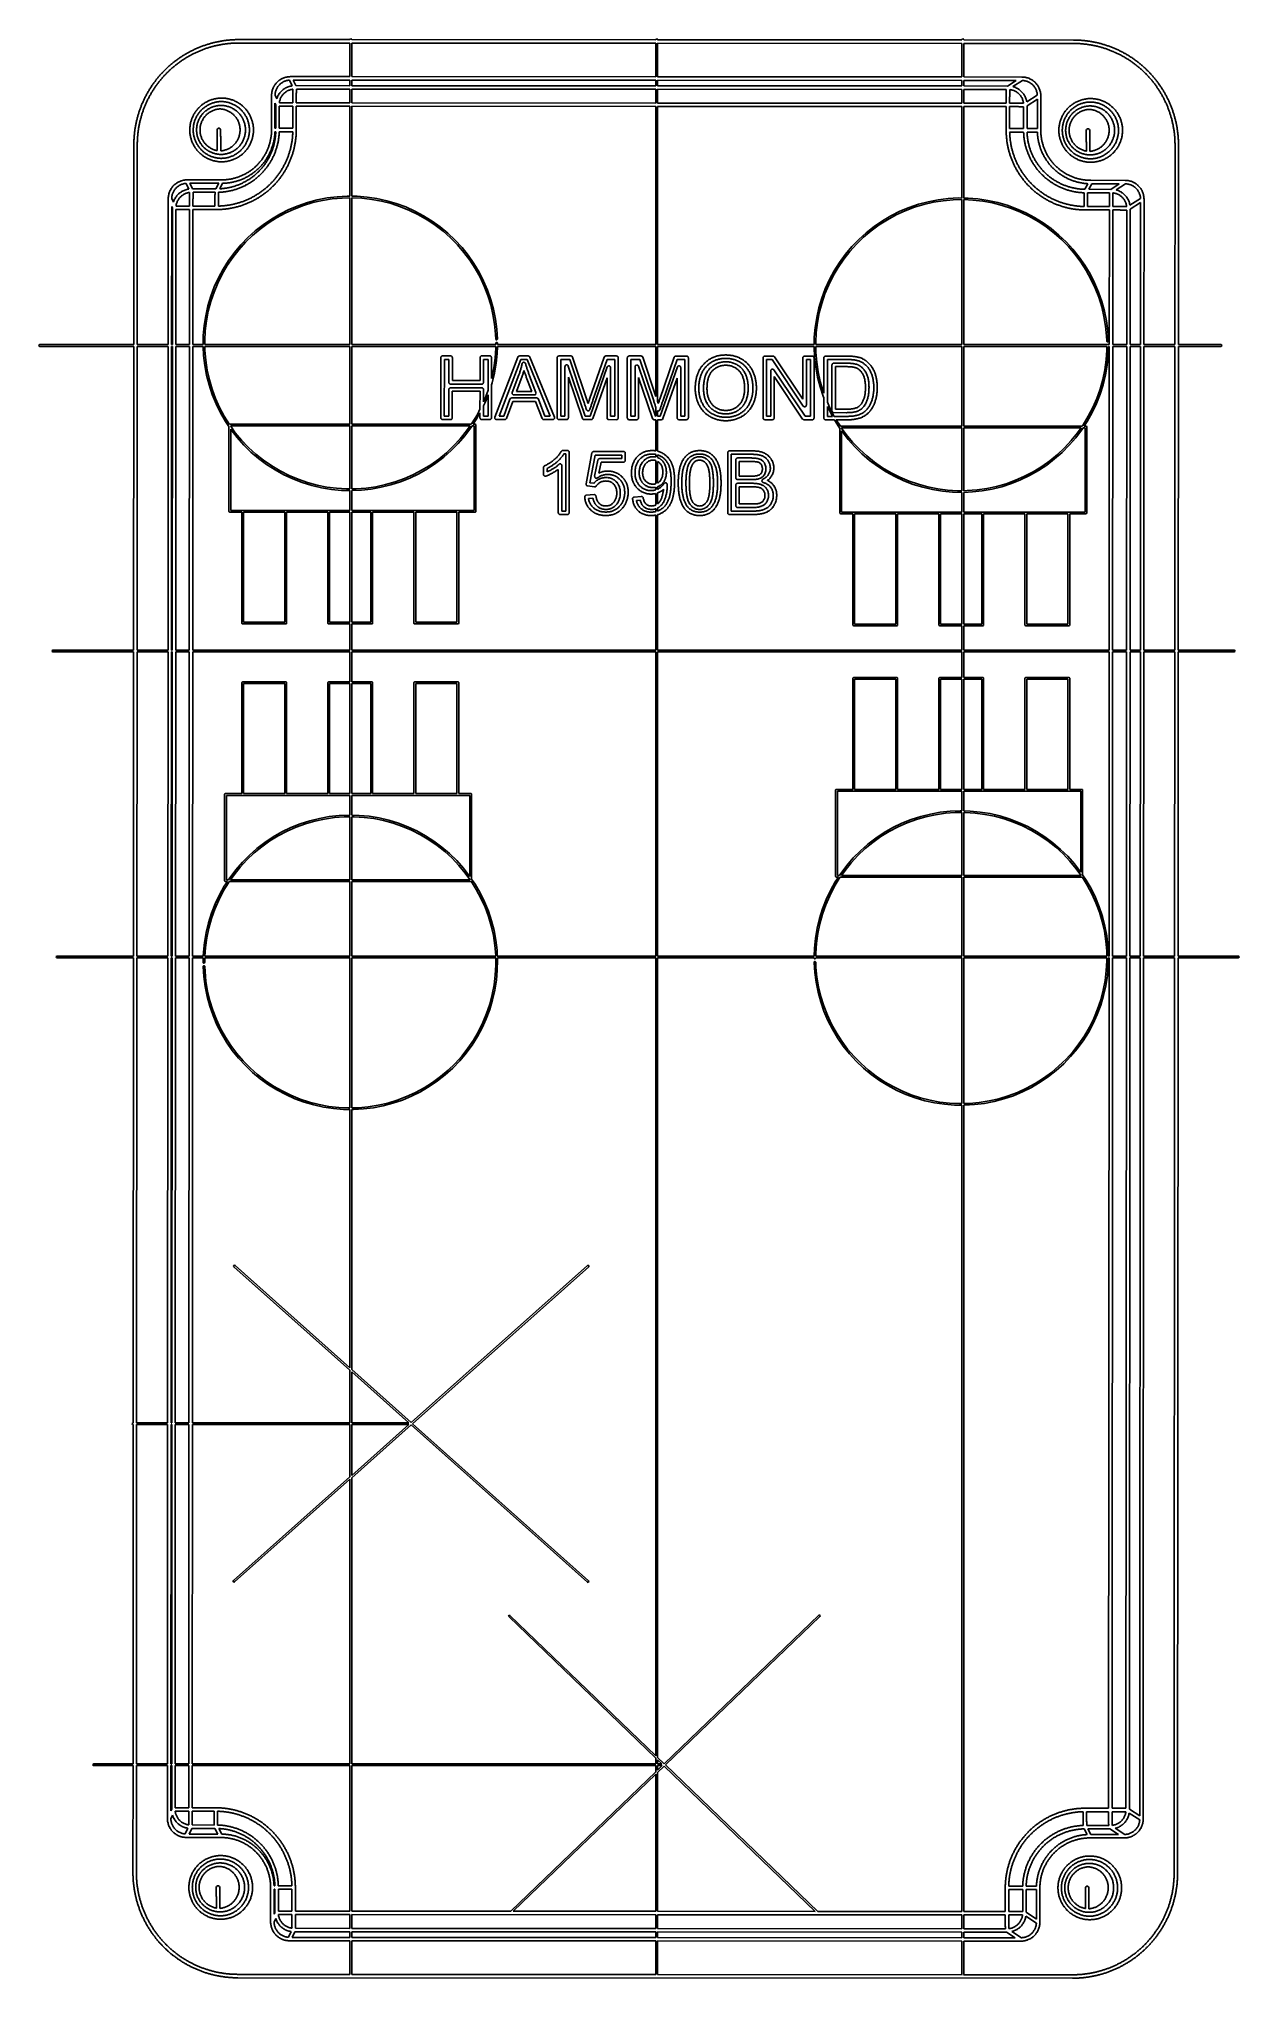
# Model space of a CAD drawing. Extents: x 4.21 to 6.96, y -6.1 to -1.66.
import ezdxf

# ---------------------------------------------------------------- set-up
doc = ezdxf.new("R2010")
doc.units = 0
doc.header["$MEASUREMENT"] = 0
doc.layers.add('BLACK', color=7, linetype='CONTINUOUS')

msp = doc.modelspace()

# ---------------------------------------------------------------- linework, layer by layer
at = {"layer": 'BLACK', "linetype": 'CONTINUOUS'}
for p, q in [((4.56962, -1.68575), (4.57142, -1.68496)), ((4.57142, -1.68496), (4.57144, -1.68496)), ((4.57144, -1.68496), (4.57145, -1.68495)), ((4.57145, -1.68495), (4.57326, -1.68418)), ((4.57326, -1.68418), (4.57328, -1.68417)), ((4.57328, -1.68417), (4.57329, -1.68416)), ((4.57329, -1.68416), (4.57511, -1.68341)), ((4.57511, -1.68341), (4.57512, -1.6834)), ((4.57512, -1.6834), (4.57514, -1.68339)), ((4.57514, -1.68339), (4.57696, -1.68265)), ((4.57696, -1.68265), (4.57698, -1.68265)), ((4.57698, -1.68265), (4.57699, -1.68264)), ((4.57699, -1.68264), (4.57882, -1.68191)), ((4.57882, -1.68191), (4.57884, -1.68191)), ((4.57884, -1.68191), (4.57885, -1.6819)), ((4.57885, -1.6819), (4.58068, -1.68119)), ((4.58068, -1.68119), (4.5807, -1.68118)), ((4.5807, -1.68118), (4.58072, -1.68117)), ((4.58072, -1.68117), (4.58256, -1.68048)), ((4.58256, -1.68048), (4.58257, -1.68048)), ((4.58257, -1.68048), (4.58259, -1.68046)), ((4.58259, -1.68046), (4.58443, -1.67978)), ((4.58443, -1.67978), (4.58445, -1.67978)), ((4.58445, -1.67978), (4.58446, -1.67977)), ((4.58446, -1.67977), (4.58632, -1.67911)), ((4.58632, -1.67911), (4.58633, -1.6791)), ((4.58633, -1.6791), (4.58635, -1.67909)), ((4.58635, -1.67909), (4.58821, -1.67844)), ((4.58821, -1.67844), (4.58822, -1.67844)), ((4.58822, -1.67844), (4.58824, -1.67843)), ((4.58824, -1.67843), (4.5901, -1.6778)), ((4.5901, -1.6778), (4.59012, -1.6778)), ((4.59012, -1.6778), (4.59013, -1.67779)), ((4.59013, -1.67779), (4.592, -1.67717)), ((4.59263, -1.68525), (4.59079, -1.68588)), ((4.592, -1.67717), (4.59202, -1.67717)), ((4.59202, -1.67717), (4.59203, -1.67716)), ((4.59203, -1.67716), (4.5939, -1.67655)), ((4.59446, -1.68465), (4.59263, -1.68525)), ((4.5939, -1.67655), (4.59392, -1.67655)), ((4.59392, -1.67655), (4.59393, -1.67654)), ((4.59393, -1.67654), (4.59581, -1.67595)), ((4.59631, -1.68405), (4.59446, -1.68465)), ((4.59581, -1.67595), (4.59583, -1.67595)), ((4.59583, -1.67595), (4.59584, -1.67594)), ((4.59584, -1.67594), (4.59773, -1.67537)), ((4.59815, -1.68347), (4.59631, -1.68405)), ((4.59773, -1.67537), (4.59775, -1.67537)), ((4.59775, -1.67537), (4.59776, -1.67536)), ((4.59776, -1.67536), (4.59965, -1.6748)), ((4.6, -1.68291), (4.59815, -1.68347)), ((4.59965, -1.6748), (4.59966, -1.6748)), ((4.59966, -1.6748), (4.59968, -1.6748)), ((4.59968, -1.6748), (4.60157, -1.67425)), ((4.60186, -1.68236), (4.6, -1.68291)), ((4.60157, -1.67425), (4.60159, -1.67425)), ((4.60159, -1.67425), (4.6016, -1.67424)), ((4.6016, -1.67424), (4.6035, -1.67372)), ((4.60372, -1.68183), (4.60186, -1.68236)), ((4.6035, -1.67372), (4.60352, -1.67372)), ((4.60352, -1.67372), (4.60353, -1.67371)), ((4.60353, -1.67371), (4.60543, -1.6732)), ((4.60559, -1.68131), (4.60372, -1.68183)), ((4.60543, -1.6732), (4.60545, -1.6732)), ((4.60545, -1.6732), (4.60546, -1.67319)), ((4.60546, -1.67319), (4.60737, -1.6727)), ((4.60746, -1.68081), (4.60559, -1.68131)), ((4.60737, -1.6727), (4.60739, -1.6727)), ((4.60739, -1.6727), (4.6074, -1.67269)), ((4.6074, -1.67269), (4.60931, -1.67221)), ((4.60933, -1.68032), (4.60746, -1.68081)), ((4.60931, -1.67221), (4.60933, -1.67221)), ((4.60933, -1.67221), (4.60934, -1.6722)), ((4.61121, -1.67985), (4.60933, -1.68032)), ((4.60934, -1.6722), (4.61126, -1.67174)), ((4.61309, -1.6794), (4.61121, -1.67985)), ((4.61126, -1.67174), (4.61127, -1.67174)), ((4.61127, -1.67174), (4.61129, -1.67173)), ((4.61129, -1.67173), (4.61321, -1.67129)), ((4.61497, -1.67896), (4.61309, -1.6794)), ((4.61321, -1.67129), (4.61322, -1.67129)), ((4.61322, -1.67129), (4.61324, -1.67128)), ((4.61324, -1.67128), (4.61516, -1.67085)), ((4.61686, -1.67854), (4.61497, -1.67896)), ((4.61516, -1.67085), (4.61518, -1.67085)), ((4.61518, -1.67085), (4.61519, -1.67084)), ((4.61519, -1.67084), (4.61712, -1.67043)), ((4.61876, -1.67813), (4.61686, -1.67854)), ((4.61712, -1.67043), (4.61713, -1.67043)), ((4.61713, -1.67043), (4.61715, -1.67042)), ((4.61715, -1.67042), (4.61908, -1.67002)), ((4.62065, -1.67774), (4.61876, -1.67813)), ((4.61908, -1.67002), (4.61909, -1.67003)), ((4.61909, -1.67003), (4.61911, -1.67002)), ((4.61911, -1.67002), (4.62104, -1.66964)), ((4.62255, -1.67736), (4.62065, -1.67774)), ((4.62104, -1.66964), (4.62106, -1.66964)), ((4.62106, -1.66964), (4.62107, -1.66963)), ((4.62107, -1.66963), (4.623, -1.66926)), ((4.62445, -1.677), (4.62255, -1.67736)), ((4.623, -1.66926), (4.62302, -1.66927)), ((4.62302, -1.66927), (4.62304, -1.66926)), ((4.62304, -1.66926), (4.62497, -1.66891)), ((4.62636, -1.67666), (4.62445, -1.677)), ((4.62497, -1.66891), (4.62499, -1.66891)), ((4.62499, -1.66891), (4.62501, -1.6689)), ((4.62501, -1.6689), (4.62695, -1.66857)), ((4.62826, -1.67633), (4.62636, -1.67666)), ((4.62695, -1.66857), (4.62696, -1.66857)), ((4.62696, -1.66857), (4.62698, -1.66856)), ((4.62698, -1.66856), (4.62892, -1.66825)), ((4.63017, -1.67602), (4.62826, -1.67633)), ((4.62892, -1.66825), (4.62894, -1.66825)), ((4.62894, -1.66825), (4.62895, -1.66824)), ((4.62895, -1.66824), (4.6309, -1.66794)), ((4.63209, -1.67572), (4.63017, -1.67602)), ((4.6309, -1.66794), (4.63092, -1.66794)), ((4.63092, -1.66794), (4.63093, -1.66793)), ((4.63093, -1.66793), (4.63288, -1.66765)), ((4.634, -1.67544), (4.63209, -1.67572)), ((4.63288, -1.66765), (4.6329, -1.66765)), ((4.6329, -1.66765), (4.63291, -1.66764)), ((4.63291, -1.66764), (4.63486, -1.66738)), ((4.63592, -1.67518), (4.634, -1.67544)), ((4.63486, -1.66738), (4.63488, -1.66738)), ((4.63488, -1.66738), (4.63489, -1.66737)), ((4.63489, -1.66737), (4.63685, -1.66712)), ((4.63784, -1.67493), (4.63592, -1.67518)), ((4.63685, -1.66712), (4.63686, -1.66712)), ((4.63686, -1.66712), (4.63688, -1.66711)), ((4.63688, -1.66711), (4.63883, -1.66688)), ((4.63976, -1.6747), (4.63784, -1.67493)), ((4.63883, -1.66688), (4.63885, -1.66688)), ((4.63885, -1.66688), (4.63887, -1.66687)), ((4.63887, -1.66687), (4.64082, -1.66665)), ((4.64169, -1.67448), (4.63976, -1.6747)), ((4.64082, -1.66665), (4.64084, -1.66666)), ((4.64084, -1.66666), (4.64086, -1.66665)), ((4.64086, -1.66665), (4.64281, -1.66645)), ((4.64361, -1.67428), (4.64169, -1.67448)), ((4.64281, -1.66645), (4.64283, -1.66645)), ((4.64283, -1.66645), (4.64285, -1.66644)), ((4.64285, -1.66644), (4.64481, -1.66626)), ((4.64554, -1.6741), (4.64361, -1.67428)), ((4.64481, -1.66626), (4.64482, -1.66626)), ((4.64482, -1.66626), (4.64484, -1.66625)), ((4.64484, -1.66625), (4.6468, -1.66608)), ((4.64747, -1.67393), (4.64554, -1.6741)), ((4.6468, -1.66608), (4.64682, -1.66609)), ((4.64682, -1.66609), (4.64683, -1.66608)), ((4.64683, -1.66608), (4.64879, -1.66592)), ((4.6494, -1.67378), (4.64747, -1.67393)), ((4.64879, -1.66592), (4.64881, -1.66593)), ((4.64881, -1.66593), (4.64883, -1.66592)), ((4.64883, -1.66592), (4.65079, -1.66578)), ((4.65133, -1.67364), (4.6494, -1.67378)), ((4.65079, -1.66578), (4.65081, -1.66579)), ((4.65081, -1.66579), (4.65082, -1.66578)), ((4.65082, -1.66578), (4.65279, -1.66566)), ((4.65326, -1.67352), (4.65133, -1.67364)), ((4.65279, -1.66566), (4.6528, -1.66566)), ((4.6528, -1.66566), (4.65282, -1.66566)), ((4.65282, -1.66566), (4.65479, -1.66555)), ((4.65519, -1.67342), (4.65326, -1.67352)), ((4.65479, -1.66555), (4.6548, -1.66556)), ((4.6548, -1.66556), (4.65482, -1.66555)), ((4.65482, -1.66555), (4.65679, -1.66546)), ((4.65712, -1.67333), (4.65519, -1.67342)), ((4.65679, -1.66546), (4.6568, -1.66547)), ((4.6568, -1.66547), (4.65682, -1.66546)), ((4.65682, -1.66546), (4.65879, -1.66539)), ((4.65906, -1.67326), (4.65712, -1.67333)), ((4.65879, -1.66539), (4.6588, -1.66539)), ((4.6588, -1.66539), (4.65882, -1.66539)), ((4.65882, -1.66539), (4.66079, -1.66533)), ((4.661, -1.6732), (4.65906, -1.67326)), ((4.66079, -1.66533), (4.6608, -1.66533)), ((4.6608, -1.66533), (4.66082, -1.66533)), ((4.66082, -1.66533), (4.66279, -1.66529)), ((4.66293, -1.67316), (4.661, -1.6732)), ((4.66279, -1.66529), (4.6628, -1.66529)), ((4.6628, -1.66529), (4.66282, -1.66529)), ((4.66282, -1.66529), (4.66479, -1.66526)), ((4.66487, -1.67314), (4.66293, -1.67316)), ((4.66479, -1.66526), (4.6648, -1.66527)), ((4.6648, -1.66527), (4.66482, -1.66526)), ((4.66482, -1.66526), (4.66679, -1.66526)), ((4.66681, -1.67313), (4.66487, -1.67314)), ((4.66679, -1.66526), (4.6668, -1.66526)), ((4.6668, -1.66526), (4.66681, -1.66526)), ((4.66681, -1.66526), (4.92087, -1.66539)), ((4.92087, -1.67326), (4.66681, -1.67313)), ((4.92087, -1.66539), (4.92144, -1.664)), ((4.92087, -1.75003), (4.92087, -1.67326)), ((4.92144, -1.664), (4.92283, -1.66342)), ((4.92283, -1.66342), (4.92423, -1.664)), ((4.92423, -1.664), (4.9248, -1.66539)), ((4.9248, -1.66539), (5.62068, -1.66575)), ((5.62068, -1.67362), (4.9248, -1.67326)), ((4.9248, -1.67326), (4.9248, -1.75004)), ((5.62068, -1.66539), (5.62125, -1.664)), ((5.62068, -1.66575), (5.62068, -1.66539)), ((5.62068, -1.75039), (5.62068, -1.67362)), ((5.62125, -1.664), (5.62265, -1.66342)), ((5.62265, -1.66342), (5.62404, -1.664)), ((5.62404, -1.664), (5.62461, -1.66539)), ((5.62461, -1.66539), (5.62461, -1.66575)), ((5.62461, -1.66575), (6.32087, -1.66611)), ((6.32087, -1.67398), (5.62461, -1.67362)), ((5.62461, -1.67362), (5.62461, -1.7504)), ((6.32087, -1.66539), (6.32144, -1.664)), ((6.32087, -1.66611), (6.32087, -1.66539)), ((6.32087, -1.75075), (6.32087, -1.67398)), ((6.32144, -1.664), (6.32283, -1.66342)), ((6.32283, -1.66342), (6.32423, -1.664)), ((6.32423, -1.664), (6.3248, -1.66539)), ((6.3248, -1.66539), (6.3248, -1.66611)), ((6.3248, -1.66611), (6.57613, -1.66624)), ((6.57612, -1.67411), (6.3248, -1.67398)), ((6.3248, -1.67398), (6.3248, -1.75076)), ((6.57707, -1.67412), (6.57612, -1.67411)), ((6.57612, -1.67411), (6.57612, -1.67411)), ((6.57613, -1.66624), (6.57613, -1.66624)), ((6.57613, -1.66624), (6.57614, -1.66624)), ((6.57614, -1.66624), (6.5771, -1.66624)), ((6.57901, -1.67413), (6.57707, -1.67412)), ((6.5771, -1.66624), (6.57711, -1.66625)), ((6.57711, -1.66625), (6.57712, -1.66624)), ((6.57712, -1.66624), (6.57909, -1.66626)), ((6.58094, -1.67417), (6.57901, -1.67413)), ((6.57909, -1.66626), (6.57911, -1.66626)), ((6.57911, -1.66626), (6.57913, -1.66626)), ((6.57913, -1.66626), (6.58109, -1.66629)), ((6.58288, -1.67421), (6.58094, -1.67417)), ((6.58109, -1.66629), (6.58111, -1.6663)), ((6.58111, -1.6663), (6.58113, -1.66629)), ((6.58113, -1.66629), (6.58309, -1.66634)), ((6.58481, -1.67428), (6.58288, -1.67421)), ((6.58309, -1.66634), (6.58311, -1.66635)), ((6.58311, -1.66635), (6.58313, -1.66634)), ((6.58313, -1.66634), (6.58509, -1.66641)), ((6.58674, -1.67436), (6.58481, -1.67428)), ((6.58509, -1.66641), (6.58511, -1.66642)), ((6.58511, -1.66642), (6.58513, -1.66641)), ((6.58513, -1.66641), (6.58709, -1.6665)), ((6.58868, -1.67446), (6.58674, -1.67436)), ((6.58709, -1.6665), (6.58711, -1.6665)), ((6.58711, -1.6665), (6.58713, -1.6665)), ((6.58713, -1.6665), (6.58909, -1.6666)), ((6.59061, -1.67457), (6.58868, -1.67446)), ((6.58909, -1.6666), (6.58911, -1.6666)), ((6.58911, -1.6666), (6.58913, -1.6666)), ((6.58913, -1.6666), (6.59109, -1.66671)), ((6.59254, -1.6747), (6.59061, -1.67457)), ((6.59109, -1.66671), (6.59111, -1.66672)), ((6.59111, -1.66672), (6.59112, -1.66672)), ((6.59112, -1.66672), (6.59309, -1.66685)), ((6.59448, -1.67485), (6.59254, -1.6747)), ((6.59309, -1.66685), (6.5931, -1.66685)), ((6.5931, -1.66685), (6.59312, -1.66685)), ((6.59312, -1.66685), (6.59508, -1.667)), ((6.5964, -1.67501), (6.59448, -1.67485)), ((6.59508, -1.667), (6.5951, -1.667)), ((6.5951, -1.667), (6.59512, -1.667)), ((6.59512, -1.667), (6.59708, -1.66717)), ((6.59833, -1.67519), (6.5964, -1.67501)), ((6.59708, -1.66717), (6.59709, -1.66717)), ((6.59709, -1.66717), (6.59711, -1.66717)), ((6.59711, -1.66717), (6.59907, -1.66735)), ((6.60025, -1.67538), (6.59833, -1.67519)), ((6.59907, -1.66735), (6.59909, -1.66736)), ((6.59909, -1.66736), (6.5991, -1.66735)), ((6.5991, -1.66735), (6.60106, -1.66755)), ((6.60218, -1.67559), (6.60025, -1.67538)), ((6.60106, -1.66755), (6.60108, -1.66756)), ((6.60108, -1.66756), (6.60109, -1.66755)), ((6.60109, -1.66755), (6.60305, -1.66777)), ((6.6041, -1.67582), (6.60218, -1.67559)), ((6.60305, -1.66777), (6.60307, -1.66777)), ((6.60307, -1.66777), (6.60308, -1.66777)), ((6.60308, -1.66777), (6.60504, -1.668)), ((6.60602, -1.67606), (6.6041, -1.67582)), ((6.60504, -1.668), (6.60505, -1.66801)), ((6.60505, -1.66801), (6.60507, -1.668)), ((6.60507, -1.668), (6.60702, -1.66825)), ((6.60794, -1.67632), (6.60602, -1.67606)), ((6.60702, -1.66825), (6.60704, -1.66826)), ((6.60704, -1.66826), (6.60706, -1.66826)), ((6.60706, -1.66826), (6.60901, -1.66852)), ((6.60986, -1.67659), (6.60794, -1.67632)), ((6.60901, -1.66852), (6.60902, -1.66853)), ((6.60902, -1.66853), (6.60904, -1.66852)), ((6.60904, -1.66852), (6.61099, -1.6688)), ((6.61177, -1.67688), (6.60986, -1.67659)), ((6.61099, -1.6688), (6.611, -1.66881)), ((6.611, -1.66881), (6.61102, -1.66881)), ((6.61102, -1.66881), (6.61297, -1.6691)), ((6.61368, -1.67719), (6.61177, -1.67688)), ((6.61297, -1.6691), (6.61298, -1.66911)), ((6.61298, -1.66911), (6.613, -1.66911)), ((6.613, -1.66911), (6.61494, -1.66942)), ((6.61559, -1.67751), (6.61368, -1.67719)), ((6.61494, -1.66942), (6.61496, -1.66943)), ((6.61496, -1.66943), (6.61498, -1.66942)), ((6.61498, -1.66942), (6.61692, -1.66975)), ((6.6175, -1.67785), (6.61559, -1.67751)), ((6.61692, -1.66975), (6.61693, -1.66976)), ((6.61693, -1.66976), (6.61695, -1.66976)), ((6.61695, -1.66976), (6.61889, -1.6701)), ((6.6194, -1.6782), (6.6175, -1.67785)), ((6.61889, -1.6701), (6.6189, -1.67011)), ((6.6189, -1.67011), (6.61892, -1.67011)), ((6.61892, -1.67011), (6.62086, -1.67046)), ((6.6213, -1.67857), (6.6194, -1.6782)), ((6.62086, -1.67046), (6.62087, -1.67047)), ((6.62087, -1.67047), (6.62089, -1.67047)), ((6.62089, -1.67047), (6.62282, -1.67085)), ((6.62319, -1.67896), (6.6213, -1.67857)), ((6.62282, -1.67085), (6.62283, -1.67086)), ((6.62283, -1.67086), (6.62285, -1.67085)), ((6.62285, -1.67085), (6.62478, -1.67125)), ((6.62509, -1.67936), (6.62319, -1.67896)), ((6.62478, -1.67125), (6.6248, -1.67125)), ((6.6248, -1.67125), (6.62481, -1.67125)), ((6.62481, -1.67125), (6.62674, -1.67166)), ((6.62698, -1.67978), (6.62509, -1.67936)), ((6.62674, -1.67166), (6.62675, -1.67167)), ((6.62675, -1.67167), (6.62677, -1.67167)), ((6.62677, -1.67167), (6.62869, -1.67209)), ((6.62887, -1.68021), (6.62698, -1.67978)), ((6.62869, -1.67209), (6.62871, -1.6721)), ((6.62871, -1.6721), (6.62873, -1.6721)), ((6.62873, -1.6721), (6.63064, -1.67254)), ((6.63075, -1.68066), (6.62887, -1.68021)), ((6.63064, -1.67254), (6.63066, -1.67255)), ((6.63066, -1.67255), (6.63068, -1.67255)), ((6.63068, -1.67255), (6.63259, -1.673)), ((6.63263, -1.68112), (6.63075, -1.68066)), ((6.63259, -1.673), (6.63261, -1.67301)), ((6.63261, -1.67301), (6.63262, -1.67301)), ((6.63262, -1.67301), (6.63453, -1.67348)), ((6.6345, -1.6816), (6.63263, -1.68112)), ((6.63638, -1.6821), (6.6345, -1.6816)), ((6.63453, -1.67348), (6.63455, -1.67349)), ((6.63455, -1.67349), (6.63457, -1.67349)), ((6.63457, -1.67349), (6.63647, -1.67398)), ((6.63824, -1.68261), (6.63638, -1.6821)), ((6.63647, -1.67398), (6.63649, -1.67399)), ((6.63649, -1.67399), (6.6365, -1.67399)), ((6.6365, -1.67399), (6.63841, -1.67449)), ((6.6401, -1.68313), (6.63824, -1.68261)), ((6.63841, -1.67449), (6.63842, -1.6745)), ((6.63842, -1.6745), (6.63844, -1.6745)), ((6.63844, -1.6745), (6.64034, -1.67502)), ((6.64197, -1.68368), (6.6401, -1.68313)), ((6.64034, -1.67502), (6.64035, -1.67503)), ((6.64035, -1.67503), (6.64037, -1.67503)), ((6.64037, -1.67503), (6.64226, -1.67556)), ((6.64382, -1.68423), (6.64197, -1.68368)), ((6.64226, -1.67556), (6.64228, -1.67557)), ((6.64228, -1.67557), (6.6423, -1.67557)), ((6.6423, -1.67557), (6.64418, -1.67612)), ((6.64567, -1.68481), (6.64382, -1.68423)), ((6.64418, -1.67612), (6.6442, -1.67613)), ((6.6442, -1.67613), (6.64422, -1.67613)), ((6.64422, -1.67613), (6.6461, -1.6767)), ((6.64751, -1.68539), (6.64567, -1.68481)), ((6.6461, -1.6767), (6.64612, -1.67671)), ((6.64612, -1.67671), (6.64613, -1.67671)), ((6.64613, -1.67671), (6.64801, -1.67729)), ((6.64935, -1.686), (6.64751, -1.68539)), ((6.64801, -1.67729), (6.64803, -1.6773)), ((6.64803, -1.6773), (6.64804, -1.6773)), ((6.64804, -1.6773), (6.64992, -1.6779)), ((6.64992, -1.6779), (6.64993, -1.67791)), ((6.64993, -1.67791), (6.64995, -1.67791)), ((6.64995, -1.67791), (6.65182, -1.67852)), ((6.65182, -1.67852), (6.65184, -1.67853)), ((6.65184, -1.67853), (6.65185, -1.67853)), ((6.65185, -1.67853), (6.65372, -1.67916)), ((6.65372, -1.67916), (6.65373, -1.67917)), ((6.65373, -1.67917), (6.65375, -1.67917)), ((6.65375, -1.67917), (6.65561, -1.67982)), ((6.65561, -1.67982), (6.65562, -1.67983)), ((6.65562, -1.67983), (6.65564, -1.67983)), ((6.65564, -1.67983), (6.65749, -1.68049)), ((6.65749, -1.68049), (6.65751, -1.6805)), ((6.65751, -1.6805), (6.65752, -1.6805)), ((6.65752, -1.6805), (6.65937, -1.68118)), ((6.65937, -1.68118), (6.65939, -1.68119)), ((6.65939, -1.68119), (6.6594, -1.68119)), ((6.6594, -1.68119), (6.66125, -1.68188)), ((6.66125, -1.68188), (6.66126, -1.68189)), ((6.66126, -1.68189), (6.66128, -1.68189)), ((6.66128, -1.68189), (6.66312, -1.6826)), ((6.66312, -1.6826), (6.66313, -1.68261)), ((6.66313, -1.68261), (6.66315, -1.68261)), ((6.66315, -1.68261), (6.66498, -1.68333)), ((6.66498, -1.68333), (6.66499, -1.68334)), ((6.66499, -1.68334), (6.66501, -1.68334)), ((6.66501, -1.68334), (6.66683, -1.68408)), ((6.66683, -1.68408), (6.66685, -1.68409)), ((6.66685, -1.68409), (6.66686, -1.68409)), ((6.66686, -1.68409), (6.66868, -1.68484)), ((6.66868, -1.68484), (6.6687, -1.68486)), ((6.6687, -1.68486), (6.66871, -1.68486)), ((6.66871, -1.68486), (6.67053, -1.68562)), ((6.67053, -1.68562), (6.67054, -1.68564)), ((4.50163, -1.73098), (4.50306, -1.72963)), ((4.50306, -1.72963), (4.50308, -1.72962)), ((4.50308, -1.72962), (4.50309, -1.72961)), ((4.50309, -1.72961), (4.50453, -1.72827)), ((4.50453, -1.72827), (4.50455, -1.72826)), ((4.50455, -1.72826), (4.50456, -1.72825)), ((4.50456, -1.72825), (4.50602, -1.72693)), ((4.50602, -1.72693), (4.50603, -1.72692)), ((4.50603, -1.72692), (4.50604, -1.7269)), ((4.50604, -1.7269), (4.50751, -1.72559)), ((4.50751, -1.72559), (4.50752, -1.72559)), ((4.50752, -1.72559), (4.50753, -1.72557)), ((4.50753, -1.72557), (4.50901, -1.72427)), ((4.50901, -1.72427), (4.50903, -1.72427)), ((4.50903, -1.72427), (4.50904, -1.72425)), ((4.50904, -1.72425), (4.51053, -1.72296)), ((4.51053, -1.72296), (4.51054, -1.72296)), ((4.51054, -1.72296), (4.51055, -1.72294)), ((4.51055, -1.72294), (4.51205, -1.72167)), ((4.51205, -1.72167), (4.51207, -1.72166)), ((4.51207, -1.72166), (4.51208, -1.72165)), ((4.51208, -1.72165), (4.51359, -1.72039)), ((4.51359, -1.72039), (4.51361, -1.72038)), ((4.51361, -1.72038), (4.51362, -1.72037)), ((4.51362, -1.72037), (4.51514, -1.71912)), ((4.51566, -1.72894), (4.51419, -1.7302)), ((4.51514, -1.71912), (4.51515, -1.71911)), ((4.51515, -1.71911), (4.51516, -1.7191)), ((4.51516, -1.7191), (4.51669, -1.71786)), ((4.51714, -1.72768), (4.51566, -1.72894)), ((4.51669, -1.71786), (4.51671, -1.71786)), ((4.51671, -1.71786), (4.51672, -1.71784)), ((4.51672, -1.71784), (4.51826, -1.71662)), ((4.51862, -1.72644), (4.51714, -1.72768)), ((4.51826, -1.71662), (4.51828, -1.71661)), ((4.51828, -1.71661), (4.51829, -1.7166)), ((4.51829, -1.7166), (4.51984, -1.71539)), ((4.52012, -1.72522), (4.51862, -1.72644)), ((4.51984, -1.71539), (4.51986, -1.71538)), ((4.51986, -1.71538), (4.51987, -1.71537)), ((4.51987, -1.71537), (4.52143, -1.71417)), ((4.52162, -1.724), (4.52012, -1.72522)), ((4.52143, -1.71417), (4.52145, -1.71416)), ((4.52145, -1.71416), (4.52146, -1.71415)), ((4.52146, -1.71415), (4.52303, -1.71297)), ((4.52314, -1.7228), (4.52162, -1.724)), ((4.52303, -1.71297), (4.52304, -1.71296)), ((4.52304, -1.71296), (4.52305, -1.71295)), ((4.52305, -1.71295), (4.52464, -1.71178)), ((4.52467, -1.72161), (4.52314, -1.7228)), ((4.52464, -1.71178), (4.52465, -1.71177)), ((4.52465, -1.71177), (4.52466, -1.71176)), ((4.52466, -1.71176), (4.52626, -1.7106)), ((4.5262, -1.72043), (4.52467, -1.72161)), ((4.52775, -1.71927), (4.5262, -1.72043)), ((4.52626, -1.7106), (4.52627, -1.71059)), ((4.52627, -1.71059), (4.52628, -1.71058)), ((4.52628, -1.71058), (4.52788, -1.70944)), ((4.52931, -1.71812), (4.52775, -1.71927)), ((4.52788, -1.70944), (4.5279, -1.70943)), ((4.5279, -1.70943), (4.52791, -1.70942)), ((4.52791, -1.70942), (4.52952, -1.70829)), ((4.53087, -1.71698), (4.52931, -1.71812)), ((4.52952, -1.70829), (4.52954, -1.70828)), ((4.52954, -1.70828), (4.52955, -1.70827)), ((4.52955, -1.70827), (4.53117, -1.70715)), ((4.53245, -1.71585), (4.53087, -1.71698)), ((4.53117, -1.70715), (4.53119, -1.70714)), ((4.53119, -1.70714), (4.5312, -1.70713)), ((4.5312, -1.70713), (4.53283, -1.70603)), ((4.53403, -1.71474), (4.53245, -1.71585)), ((4.53283, -1.70603), (4.53284, -1.70602)), ((4.53284, -1.70602), (4.53285, -1.70601)), ((4.53285, -1.70601), (4.53449, -1.70492)), ((4.53562, -1.71364), (4.53403, -1.71474)), ((4.53449, -1.70492), (4.53451, -1.70491)), ((4.53451, -1.70491), (4.53452, -1.7049)), ((4.53452, -1.7049), (4.53617, -1.70382)), ((4.53723, -1.71255), (4.53562, -1.71364)), ((4.53617, -1.70382), (4.53618, -1.70382)), ((4.53618, -1.70382), (4.5362, -1.70381)), ((4.5362, -1.70381), (4.53785, -1.70274)), ((4.53884, -1.71148), (4.53723, -1.71255)), ((4.53785, -1.70274), (4.53787, -1.70274)), ((4.53787, -1.70274), (4.53788, -1.70272)), ((4.53788, -1.70272), (4.53955, -1.70168)), ((4.54046, -1.71042), (4.53884, -1.71148)), ((4.53955, -1.70168), (4.53956, -1.70167)), ((4.53956, -1.70167), (4.53957, -1.70166)), ((4.53957, -1.70166), (4.54125, -1.70062)), ((4.54209, -1.70938), (4.54046, -1.71042)), ((4.54125, -1.70062), (4.54126, -1.70062)), ((4.54126, -1.70062), (4.54128, -1.70061)), ((4.54128, -1.70061), (4.54296, -1.69958)), ((4.54373, -1.70835), (4.54209, -1.70938)), ((4.54296, -1.69958), (4.54298, -1.69958)), ((4.54298, -1.69958), (4.54299, -1.69957)), ((4.54299, -1.69957), (4.54468, -1.69856)), ((4.54537, -1.70733), (4.54373, -1.70835)), ((4.54468, -1.69856), (4.54469, -1.69856)), ((4.54469, -1.69856), (4.54471, -1.69854)), ((4.54471, -1.69854), (4.54641, -1.69755)), ((4.54703, -1.70633), (4.54537, -1.70733)), ((4.54641, -1.69755), (4.54642, -1.69755)), ((4.54642, -1.69755), (4.54643, -1.69753)), ((4.54643, -1.69753), (4.54814, -1.69656)), ((4.5487, -1.70533), (4.54703, -1.70633)), ((4.54814, -1.69656), (4.54816, -1.69655)), ((4.54816, -1.69655), (4.54817, -1.69654)), ((4.54817, -1.69654), (4.54989, -1.69558)), ((4.55036, -1.70436), (4.5487, -1.70533)), ((4.54989, -1.69558), (4.5499, -1.69557)), ((4.5499, -1.69557), (4.54992, -1.69556)), ((4.54992, -1.69556), (4.55164, -1.69461)), ((4.55205, -1.70339), (4.55036, -1.70436)), ((4.55164, -1.69461), (4.55166, -1.69461)), ((4.55166, -1.69461), (4.55167, -1.69459)), ((4.55167, -1.69459), (4.5534, -1.69366)), ((4.55373, -1.70245), (4.55205, -1.70339)), ((4.5534, -1.69366), (4.55342, -1.69365)), ((4.55342, -1.69365), (4.55343, -1.69364)), ((4.55343, -1.69364), (4.55517, -1.69272)), ((4.55543, -1.70151), (4.55373, -1.70245)), ((4.55517, -1.69272), (4.55519, -1.69272)), ((4.55519, -1.69272), (4.5552, -1.69271)), ((4.5552, -1.69271), (4.55695, -1.6918)), ((4.55713, -1.70059), (4.55543, -1.70151)), ((4.55695, -1.6918), (4.55696, -1.6918)), ((4.55696, -1.6918), (4.55697, -1.69178)), ((4.55697, -1.69178), (4.55873, -1.69089)), ((4.55884, -1.69969), (4.55713, -1.70059)), ((4.55873, -1.69089), (4.55875, -1.69089)), ((4.55875, -1.69089), (4.55876, -1.69088)), ((4.55876, -1.69088), (4.56052, -1.69)), ((4.56056, -1.6988), (4.55884, -1.69969)), ((4.56052, -1.69), (4.56054, -1.69)), ((4.56054, -1.69), (4.56055, -1.68999)), ((4.56055, -1.68999), (4.56232, -1.68912)), ((4.56228, -1.69792), (4.56056, -1.6988)), ((4.56401, -1.69706), (4.56228, -1.69792)), ((4.56232, -1.68912), (4.56234, -1.68912)), ((4.56234, -1.68912), (4.56235, -1.68911)), ((4.56235, -1.68911), (4.56413, -1.68826)), ((4.56576, -1.69621), (4.56401, -1.69706)), ((4.56413, -1.68826), (4.56414, -1.68826)), ((4.56414, -1.68826), (4.56415, -1.68825)), ((4.56415, -1.68825), (4.56594, -1.68741)), ((4.5675, -1.69537), (4.56576, -1.69621)), ((4.56594, -1.68741), (4.56596, -1.68741)), ((4.56596, -1.68741), (4.56597, -1.6874)), ((4.56597, -1.6874), (4.56776, -1.68658)), ((4.56926, -1.69455), (4.5675, -1.69537)), ((4.56776, -1.68658), (4.56778, -1.68658)), ((4.56778, -1.68658), (4.56779, -1.68657)), ((4.56779, -1.68657), (4.56959, -1.68576)), ((4.57102, -1.69375), (4.56926, -1.69455)), ((4.56959, -1.68576), (4.5696, -1.68576)), ((4.5696, -1.68576), (4.56962, -1.68575)), ((4.57279, -1.69296), (4.57102, -1.69375)), ((4.57455, -1.69219), (4.57279, -1.69296)), ((4.57634, -1.69142), (4.57455, -1.69219)), ((4.57812, -1.69068), (4.57634, -1.69142)), ((4.57992, -1.68995), (4.57812, -1.69068)), ((4.58172, -1.68923), (4.57992, -1.68995)), ((4.58352, -1.68853), (4.58172, -1.68923)), ((4.58533, -1.68785), (4.58352, -1.68853)), ((4.58714, -1.68718), (4.58533, -1.68785)), ((4.58897, -1.68652), (4.58714, -1.68718)), ((4.59079, -1.68588), (4.58897, -1.68652)), ((6.65119, -1.68662), (6.64935, -1.686)), ((6.65301, -1.68725), (6.65119, -1.68662)), ((6.65484, -1.6879), (6.65301, -1.68725)), ((6.65666, -1.68857), (6.65484, -1.6879)), ((6.65847, -1.68925), (6.65666, -1.68857)), ((6.66027, -1.68994), (6.65847, -1.68925)), ((6.66207, -1.69065), (6.66027, -1.68994)), ((6.66387, -1.69137), (6.66207, -1.69065)), ((6.66566, -1.69212), (6.66387, -1.69137)), ((6.66744, -1.69287), (6.66566, -1.69212)), ((6.66922, -1.69364), (6.66744, -1.69287)), ((6.67099, -1.69442), (6.66922, -1.69364)), ((6.67054, -1.68564), (6.67056, -1.68564)), ((6.67056, -1.68564), (6.67236, -1.68642)), ((6.67275, -1.69522), (6.67099, -1.69442)), ((6.67236, -1.68642), (6.67238, -1.68643)), ((6.67238, -1.68643), (6.67239, -1.68643)), ((6.67239, -1.68643), (6.67419, -1.68723)), ((6.67451, -1.69604), (6.67275, -1.69522)), ((6.67419, -1.68723), (6.6742, -1.68724)), ((6.6742, -1.68724), (6.67422, -1.68724)), ((6.67422, -1.68724), (6.67601, -1.68806)), ((6.67625, -1.69686), (6.67451, -1.69604)), ((6.67601, -1.68806), (6.67603, -1.68807)), ((6.67603, -1.68807), (6.67604, -1.68807)), ((6.67604, -1.68807), (6.67783, -1.6889)), ((6.678, -1.69771), (6.67625, -1.69686)), ((6.67783, -1.6889), (6.67784, -1.68891)), ((6.67784, -1.68891), (6.67786, -1.68891)), ((6.67786, -1.68891), (6.67964, -1.68975)), ((6.67973, -1.69856), (6.678, -1.69771)), ((6.67964, -1.68975), (6.67965, -1.68977)), ((6.67965, -1.68977), (6.67967, -1.68977)), ((6.67967, -1.68977), (6.68144, -1.69063)), ((6.68147, -1.69944), (6.67973, -1.69856)), ((6.68144, -1.69063), (6.68145, -1.69064)), ((6.68145, -1.69064), (6.68147, -1.69064)), ((6.68147, -1.69064), (6.68324, -1.69151)), ((6.68318, -1.70032), (6.68147, -1.69944)), ((6.6849, -1.70122), (6.68318, -1.70032)), ((6.68324, -1.69151), (6.68325, -1.69152)), ((6.68325, -1.69152), (6.68327, -1.69153)), ((6.68327, -1.69153), (6.68502, -1.69241)), ((6.6866, -1.70214), (6.6849, -1.70122)), ((6.68502, -1.69241), (6.68504, -1.69242)), ((6.68504, -1.69242), (6.68505, -1.69243)), ((6.68505, -1.69243), (6.6868, -1.69333)), ((6.6883, -1.70307), (6.6866, -1.70214)), ((6.6868, -1.69333), (6.68681, -1.69334)), ((6.68681, -1.69334), (6.68683, -1.69334)), ((6.68683, -1.69334), (6.68857, -1.69426)), ((6.68999, -1.70401), (6.6883, -1.70307)), ((6.68857, -1.69426), (6.68859, -1.69427)), ((6.68859, -1.69427), (6.6886, -1.69427)), ((6.6886, -1.69427), (6.69034, -1.6952)), ((6.69167, -1.70496), (6.68999, -1.70401)), ((6.69034, -1.6952), (6.69035, -1.69522)), ((6.69035, -1.69522), (6.69037, -1.69522)), ((6.69037, -1.69522), (6.69209, -1.69617)), ((6.69335, -1.70594), (6.69167, -1.70496)), ((6.69209, -1.69617), (6.69211, -1.69618)), ((6.69211, -1.69618), (6.69212, -1.69618)), ((6.69212, -1.69618), (6.69384, -1.69714)), ((6.69502, -1.70692), (6.69335, -1.70594)), ((6.69384, -1.69714), (6.69385, -1.69715)), ((6.69385, -1.69715), (6.69387, -1.69716)), ((6.69387, -1.69716), (6.69558, -1.69813)), ((6.69667, -1.70792), (6.69502, -1.70692)), ((6.69558, -1.69813), (6.69559, -1.69814)), ((6.69559, -1.69814), (6.69561, -1.69815)), ((6.69561, -1.69815), (6.69731, -1.69913)), ((6.69832, -1.70893), (6.69667, -1.70792)), ((6.69731, -1.69913), (6.69732, -1.69915)), ((6.69732, -1.69915), (6.69734, -1.69915)), ((6.69734, -1.69915), (6.69904, -1.70015)), ((6.69996, -1.70996), (6.69832, -1.70893)), ((6.69904, -1.70015), (6.69905, -1.70016)), ((6.69905, -1.70016), (6.69906, -1.70017)), ((6.69906, -1.70017), (6.70075, -1.70118)), ((6.7016, -1.711), (6.69996, -1.70996)), ((6.70075, -1.70118), (6.70076, -1.7012)), ((6.70076, -1.7012), (6.70078, -1.7012)), ((6.70078, -1.7012), (6.70246, -1.70223)), ((6.70322, -1.71205), (6.7016, -1.711)), ((6.70246, -1.70223), (6.70247, -1.70224)), ((6.70247, -1.70224), (6.70248, -1.70225)), ((6.70248, -1.70225), (6.70415, -1.70329)), ((6.70483, -1.71312), (6.70322, -1.71205)), ((6.70415, -1.70329), (6.70416, -1.7033)), ((6.70416, -1.7033), (6.70418, -1.70331)), ((6.70418, -1.70331), (6.70584, -1.70437)), ((6.70644, -1.7142), (6.70483, -1.71312)), ((6.70584, -1.70437), (6.70585, -1.70438)), ((6.70585, -1.70438), (6.70587, -1.70438)), ((6.70587, -1.70438), (6.70752, -1.70546)), ((6.70804, -1.7153), (6.70644, -1.7142)), ((6.70752, -1.70546), (6.70753, -1.70547)), ((6.70753, -1.70547), (6.70755, -1.70547)), ((6.70755, -1.70547), (6.70919, -1.70656)), ((6.70963, -1.7164), (6.70804, -1.7153)), ((6.70919, -1.70656), (6.7092, -1.70657)), ((6.7092, -1.70657), (6.70922, -1.70658)), ((6.70922, -1.70658), (6.71085, -1.70768)), ((6.7112, -1.71752), (6.70963, -1.7164)), ((6.71085, -1.70768), (6.71086, -1.70769)), ((6.71086, -1.70769), (6.71088, -1.70769)), ((6.71088, -1.70769), (6.7125, -1.70881)), ((6.71278, -1.71866), (6.7112, -1.71752)), ((6.7125, -1.70881), (6.71251, -1.70882)), ((6.71251, -1.70882), (6.71253, -1.70883)), ((6.71253, -1.70883), (6.71414, -1.70995)), ((6.71433, -1.7198), (6.71278, -1.71866)), ((6.71414, -1.70995), (6.71415, -1.70996)), ((6.71415, -1.70996), (6.71417, -1.70997)), ((6.71417, -1.70997), (6.71578, -1.71111)), ((6.71588, -1.72096), (6.71433, -1.7198)), ((6.71578, -1.71111), (6.71579, -1.71112)), ((6.71579, -1.71112), (6.7158, -1.71113)), ((6.7158, -1.71113), (6.7174, -1.71228)), ((6.71742, -1.72213), (6.71588, -1.72096)), ((6.7174, -1.71228), (6.71741, -1.71229)), ((6.71741, -1.71229), (6.71742, -1.7123)), ((6.71742, -1.7123), (6.71901, -1.71347)), ((6.71895, -1.72332), (6.71742, -1.72213)), ((6.72048, -1.72452), (6.71895, -1.72332)), ((6.71901, -1.71347), (6.71902, -1.71348)), ((6.71902, -1.71348), (6.71904, -1.71349)), ((6.71904, -1.71349), (6.72061, -1.71466)), ((6.72199, -1.72573), (6.72048, -1.72452)), ((6.72061, -1.71466), (6.72062, -1.71468)), ((6.72062, -1.71468), (6.72064, -1.71468)), ((6.72064, -1.71468), (6.72221, -1.71588)), ((6.72349, -1.72695), (6.72199, -1.72573)), ((6.72221, -1.71588), (6.72222, -1.71589)), ((6.72222, -1.71589), (6.72223, -1.7159)), ((6.72223, -1.7159), (6.72379, -1.7171)), ((6.72498, -1.72818), (6.72349, -1.72695)), ((6.72379, -1.7171), (6.7238, -1.71712)), ((6.7238, -1.71712), (6.72381, -1.71712)), ((6.72381, -1.71712), (6.72536, -1.71834)), ((6.72646, -1.72943), (6.72498, -1.72818)), ((6.72536, -1.71834), (6.72537, -1.71835)), ((6.72537, -1.71835), (6.72539, -1.71836)), ((6.72539, -1.71836), (6.72692, -1.71959)), ((6.72793, -1.73069), (6.72646, -1.72943)), ((6.72692, -1.71959), (6.72693, -1.71961)), ((6.72693, -1.71961), (6.72695, -1.71961)), ((6.72695, -1.71961), (6.72847, -1.72085)), ((6.72847, -1.72085), (6.72848, -1.72087)), ((6.72848, -1.72087), (6.7285, -1.72088)), ((6.7285, -1.72088), (6.73001, -1.72213)), ((6.73001, -1.72213), (6.73002, -1.72215)), ((6.73002, -1.72215), (6.73004, -1.72215)), ((6.73004, -1.72215), (6.73155, -1.72342)), ((6.73155, -1.72342), (6.73155, -1.72344)), ((6.73155, -1.72344), (6.73157, -1.72344)), ((6.73157, -1.72344), (6.73306, -1.72472)), ((6.73306, -1.72472), (6.73307, -1.72474)), ((6.73307, -1.72474), (6.73309, -1.72475)), ((6.73309, -1.72475), (6.73457, -1.72604)), ((6.73457, -1.72604), (6.73458, -1.72605)), ((6.73458, -1.72605), (6.7346, -1.72606)), ((6.7346, -1.72606), (6.73607, -1.72737)), ((6.73607, -1.72737), (6.73608, -1.72738)), ((6.73608, -1.72738), (6.73609, -1.72739)), ((6.73609, -1.72739), (6.73756, -1.72871)), ((6.73756, -1.72871), (6.73757, -1.72872)), ((6.73757, -1.72872), (6.73758, -1.72873)), ((6.73758, -1.72873), (6.73903, -1.73006)), ((4.46468, -1.77555), (4.46575, -1.7739)), ((4.46575, -1.7739), (4.46576, -1.77389)), ((4.46576, -1.77389), (4.46577, -1.77387)), ((4.46577, -1.77387), (4.46685, -1.77223)), ((4.46685, -1.77223), (4.46687, -1.77222)), ((4.46687, -1.7722), (4.46797, -1.77057)), ((4.46687, -1.77222), (4.46687, -1.7722)), ((4.46797, -1.77057), (4.46798, -1.77056)), ((4.46798, -1.77056), (4.46799, -1.77054)), ((4.46799, -1.77054), (4.4691, -1.76892)), ((4.4691, -1.76892), (4.46911, -1.76891)), ((4.46911, -1.76891), (4.46912, -1.76889)), ((4.46912, -1.76889), (4.47024, -1.76727)), ((4.47024, -1.76727), (4.47026, -1.76726)), ((4.47026, -1.76725), (4.4714, -1.76564)), ((4.47026, -1.76726), (4.47026, -1.76725)), ((4.4714, -1.76564), (4.47142, -1.76563)), ((4.47142, -1.76561), (4.47257, -1.76402)), ((4.47142, -1.76563), (4.47142, -1.76561)), ((4.47257, -1.76402), (4.47259, -1.76401)), ((4.47259, -1.76399), (4.47376, -1.76241)), ((4.47259, -1.76401), (4.47259, -1.76399)), ((4.47376, -1.76241), (4.47377, -1.7624)), ((4.47377, -1.7624), (4.47378, -1.76238)), ((4.47378, -1.76238), (4.47496, -1.7608)), ((4.47559, -1.77338), (4.4745, -1.77497)), ((4.47496, -1.7608), (4.47497, -1.76079)), ((4.47497, -1.76079), (4.47498, -1.76078)), ((4.47498, -1.76078), (4.47617, -1.75921)), ((4.47669, -1.77179), (4.47559, -1.77338)), ((4.47617, -1.75921), (4.47618, -1.7592)), ((4.47618, -1.7592), (4.47619, -1.75918)), ((4.47619, -1.75918), (4.47739, -1.75763)), ((4.47782, -1.77021), (4.47669, -1.77179)), ((4.47739, -1.75763), (4.47741, -1.75762)), ((4.47741, -1.7576), (4.47863, -1.75606)), ((4.47741, -1.75762), (4.47741, -1.7576)), ((4.47895, -1.76864), (4.47782, -1.77021)), ((4.47863, -1.75606), (4.47865, -1.75605)), ((4.47865, -1.75603), (4.47988, -1.75449)), ((4.47865, -1.75605), (4.47865, -1.75603)), ((4.48009, -1.76708), (4.47895, -1.76864)), ((4.47988, -1.75449), (4.4799, -1.75448)), ((4.4799, -1.75447), (4.48115, -1.75294)), ((4.4799, -1.75448), (4.4799, -1.75447)), ((4.48125, -1.76553), (4.48009, -1.76708)), ((4.48115, -1.75294), (4.48116, -1.75293)), ((4.48116, -1.75293), (4.48117, -1.75292)), ((4.48117, -1.75292), (4.48242, -1.7514)), ((4.48243, -1.76399), (4.48125, -1.76553)), ((4.48242, -1.7514), (4.48244, -1.75139)), ((4.48361, -1.76246), (4.48243, -1.76399)), ((4.48244, -1.75139), (4.48245, -1.75138)), ((4.48245, -1.75138), (4.48371, -1.74987)), ((4.48481, -1.76094), (4.48361, -1.76246)), ((4.48371, -1.74987), (4.48373, -1.74986)), ((4.48373, -1.74986), (4.48374, -1.74985)), ((4.48374, -1.74985), (4.48502, -1.74835)), ((4.48602, -1.75943), (4.48481, -1.76094)), ((4.48502, -1.74835), (4.48503, -1.74834)), ((4.48503, -1.74834), (4.48504, -1.74833)), ((4.48504, -1.74833), (4.48633, -1.74684)), ((4.48724, -1.75793), (4.48602, -1.75943)), ((4.48633, -1.74684), (4.48635, -1.74683)), ((4.48635, -1.74682), (4.48766, -1.74535)), ((4.48635, -1.74683), (4.48635, -1.74682)), ((4.48848, -1.75644), (4.48724, -1.75793)), ((4.48766, -1.74535), (4.48767, -1.74534)), ((4.48767, -1.74534), (4.48768, -1.74532)), ((4.48768, -1.74532), (4.489, -1.74386)), ((4.48972, -1.75496), (4.48848, -1.75644)), ((4.489, -1.74386), (4.48901, -1.74385)), ((4.48901, -1.74385), (4.48902, -1.74383)), ((4.48902, -1.74383), (4.49035, -1.74238)), ((4.49098, -1.75349), (4.48972, -1.75496)), ((4.49035, -1.74238), (4.49037, -1.74238)), ((4.49037, -1.74236), (4.49172, -1.74092)), ((4.49037, -1.74238), (4.49037, -1.74236)), ((4.49226, -1.75203), (4.49098, -1.75349)), ((4.49172, -1.74092), (4.49173, -1.74091)), ((4.49173, -1.74091), (4.49174, -1.7409)), ((4.49174, -1.7409), (4.49309, -1.73947)), ((4.49354, -1.75058), (4.49226, -1.75203)), ((4.49309, -1.73947), (4.49311, -1.73946)), ((4.49311, -1.73946), (4.49312, -1.73944)), ((4.49312, -1.73944), (4.49448, -1.73803)), ((4.49484, -1.74914), (4.49354, -1.75058)), ((4.49448, -1.73803), (4.4945, -1.73802)), ((4.4945, -1.73802), (4.49451, -1.738)), ((4.49451, -1.738), (4.49588, -1.7366)), ((4.49615, -1.74772), (4.49484, -1.74914)), ((4.49588, -1.7366), (4.4959, -1.73659)), ((4.4959, -1.73659), (4.49591, -1.73657)), ((4.49591, -1.73657), (4.4973, -1.73518)), ((4.49746, -1.7463), (4.49615, -1.74772)), ((4.4973, -1.73518), (4.49731, -1.73517)), ((4.49731, -1.73517), (4.49732, -1.73516)), ((4.49732, -1.73516), (4.49872, -1.73377)), ((4.4988, -1.7449), (4.49746, -1.7463)), ((4.49872, -1.73377), (4.49874, -1.73377)), ((4.49874, -1.73375), (4.50016, -1.73238)), ((4.49874, -1.73377), (4.49874, -1.73375)), ((4.50014, -1.7435), (4.4988, -1.7449)), ((4.50149, -1.74212), (4.50014, -1.7435)), ((4.50016, -1.73238), (4.50017, -1.73237)), ((4.50017, -1.73237), (4.50018, -1.73236)), ((4.50018, -1.73236), (4.5016, -1.731)), ((4.50286, -1.74075), (4.50149, -1.74212)), ((4.5016, -1.731), (4.50162, -1.73099)), ((4.50162, -1.73099), (4.50163, -1.73098)), ((4.50424, -1.73939), (4.50286, -1.74075)), ((4.50563, -1.73804), (4.50424, -1.73939)), ((4.50703, -1.73671), (4.50563, -1.73804)), ((4.50844, -1.73538), (4.50703, -1.73671)), ((4.50986, -1.73407), (4.50844, -1.73538)), ((4.5113, -1.73277), (4.50986, -1.73407)), ((4.51274, -1.73148), (4.5113, -1.73277)), ((4.51419, -1.7302), (4.51274, -1.73148)), ((4.74538, -1.77554), (4.74622, -1.77376)), ((4.74622, -1.77376), (4.74631, -1.77366)), ((4.74631, -1.77366), (4.74634, -1.77353)), ((4.74634, -1.77353), (4.74729, -1.77181)), ((4.74729, -1.77181), (4.74732, -1.77178)), ((4.74732, -1.77178), (4.74733, -1.77174)), ((4.74733, -1.77174), (4.74832, -1.77004)), ((4.74832, -1.77004), (4.74846, -1.76991)), ((4.74846, -1.76991), (4.74851, -1.76973)), ((4.74851, -1.76973), (4.74965, -1.76813)), ((4.74965, -1.76813), (4.75079, -1.76652)), ((4.74965, -1.76813), (4.74965, -1.76813)), ((4.75079, -1.76652), (4.75096, -1.7664)), ((4.75096, -1.7664), (4.75105, -1.7662)), ((4.75105, -1.7662), (4.75235, -1.76472)), ((4.75235, -1.76472), (4.75236, -1.76472)), ((4.75236, -1.76472), (4.75237, -1.7647)), ((4.75237, -1.7647), (4.75368, -1.76324)), ((4.75368, -1.76324), (4.75382, -1.76316)), ((4.75382, -1.76316), (4.7539, -1.76302)), ((4.7539, -1.76302), (4.75532, -1.76166)), ((4.75504, -1.77415), (4.75416, -1.77565)), ((4.75607, -1.77269), (4.75504, -1.77415)), ((4.75532, -1.76166), (4.75538, -1.76163)), ((4.75538, -1.76163), (4.75542, -1.76157)), ((4.75542, -1.76157), (4.75688, -1.76025)), ((4.75709, -1.77125), (4.75607, -1.77269)), ((4.75688, -1.76025), (4.75698, -1.76021)), ((4.75698, -1.76021), (4.75704, -1.76012)), ((4.75704, -1.76012), (4.75857, -1.75889)), ((4.75825, -1.76994), (4.75709, -1.77125)), ((4.75945, -1.7686), (4.75825, -1.76994)), ((4.75857, -1.75889), (4.75868, -1.75885)), ((4.75868, -1.75885), (4.75876, -1.75875)), ((4.75876, -1.75875), (4.76037, -1.75761)), ((4.76071, -1.76739), (4.75945, -1.7686)), ((4.76037, -1.75761), (4.76041, -1.75759)), ((4.76041, -1.75759), (4.76044, -1.75756)), ((4.76044, -1.75756), (4.76207, -1.75646)), ((4.76205, -1.76619), (4.76071, -1.76739)), ((4.76341, -1.7651), (4.76205, -1.76619)), ((4.76207, -1.75646), (4.76225, -1.75641)), ((4.76225, -1.75641), (4.76237, -1.75627)), ((4.76237, -1.75627), (4.76409, -1.75532)), ((4.76488, -1.76406), (4.76341, -1.7651)), ((4.76409, -1.75532), (4.76582, -1.75437)), ((4.76633, -1.76308), (4.76488, -1.76406)), ((4.76582, -1.75437), (4.76603, -1.75433)), ((4.76603, -1.75433), (4.7662, -1.75419)), ((4.7662, -1.75419), (4.76802, -1.75343)), ((4.7679, -1.76222), (4.76633, -1.76308)), ((4.76943, -1.76137), (4.7679, -1.76222)), ((4.76802, -1.75343), (4.76803, -1.75343)), ((4.76803, -1.75342), (4.76985, -1.75267)), ((4.76803, -1.75343), (4.76803, -1.75342)), ((4.77104, -1.7607), (4.76943, -1.76137)), ((4.76985, -1.75267), (4.77002, -1.75266)), ((4.77002, -1.75266), (4.77015, -1.75256)), ((4.77015, -1.75256), (4.77202, -1.75196)), ((4.77271, -1.76001), (4.77104, -1.7607)), ((4.77202, -1.75196), (4.77209, -1.75196)), ((4.77209, -1.75196), (4.77214, -1.75192)), ((4.77214, -1.75192), (4.77403, -1.75138)), ((4.77437, -1.75947), (4.77271, -1.76001)), ((4.77403, -1.75138), (4.77414, -1.75138)), ((4.77414, -1.75138), (4.77424, -1.75133)), ((4.77424, -1.75133), (4.77615, -1.75089)), ((4.7761, -1.75898), (4.77437, -1.75947)), ((4.77586, -1.77486), (4.77766, -1.77405)), ((4.7778, -1.75859), (4.7761, -1.75898)), ((4.77615, -1.75089), (4.77627, -1.7509)), ((4.77627, -1.7509), (4.77638, -1.75084)), ((4.77638, -1.75084), (4.77832, -1.75051)), ((4.77766, -1.77405), (4.77776, -1.77403)), ((4.77776, -1.77403), (4.77784, -1.77397)), ((4.77958, -1.75829), (4.7778, -1.75859)), ((4.77784, -1.77397), (4.77967, -1.77325)), ((4.77832, -1.75051), (4.77837, -1.75052)), ((4.77837, -1.75052), (4.77842, -1.7505)), ((4.77842, -1.7505), (4.78037, -1.75022)), ((4.78131, -1.75804), (4.77958, -1.75829)), ((4.77967, -1.77325), (4.77977, -1.77324)), ((4.77977, -1.77324), (4.77985, -1.77318)), ((4.77985, -1.77318), (4.78172, -1.77255)), ((4.78037, -1.75022), (4.78054, -1.75025)), ((4.78054, -1.75025), (4.7807, -1.75019)), ((4.7807, -1.75019), (4.78267, -1.75008)), ((4.78243, -1.75798), (4.78131, -1.75804)), ((4.78172, -1.77255), (4.78182, -1.77255)), ((4.78182, -1.77255), (4.78191, -1.7725)), ((4.78191, -1.7725), (4.7838, -1.77196)), ((4.7886, -1.77102), (4.78243, -1.75798)), ((4.78267, -1.75008), (4.78463, -1.74997)), ((4.7838, -1.77196), (4.78391, -1.77196)), ((4.78391, -1.77196), (4.78399, -1.77191)), ((4.78399, -1.77191), (4.78591, -1.77147)), ((4.78463, -1.74997), (4.78475, -1.75)), ((4.78475, -1.75), (4.78486, -1.74996)), ((4.78486, -1.74996), (4.92087, -1.75003)), ((4.78591, -1.77147), (4.78601, -1.77148)), ((4.78601, -1.77148), (4.7861, -1.77143)), ((4.7861, -1.77143), (4.78804, -1.77109)), ((4.78804, -1.77109), (4.78814, -1.77111)), ((4.78814, -1.77111), (4.78824, -1.77106)), ((4.78824, -1.77106), (4.7886, -1.77102)), ((4.92087, -1.75791), (4.79107, -1.75784)), ((4.79107, -1.75784), (4.79711, -1.77059)), ((4.79711, -1.77059), (4.92087, -1.77065)), ((4.92087, -1.77065), (4.92087, -1.75791)), ((4.9248, -1.75004), (5.62068, -1.75039)), ((5.62068, -1.75827), (4.9248, -1.75791)), ((4.9248, -1.75791), (4.9248, -1.77066)), ((4.9248, -1.77066), (5.62068, -1.77101)), ((5.62068, -1.77101), (5.62068, -1.75827)), ((5.62461, -1.7504), (6.32087, -1.75075)), ((6.32087, -1.75863), (5.62461, -1.75827)), ((5.62461, -1.75827), (5.62461, -1.77102)), ((5.62461, -1.77102), (6.32087, -1.77137)), ((6.32087, -1.77137), (6.32087, -1.75863)), ((6.3248, -1.75076), (6.45799, -1.75082)), ((6.44479, -1.75869), (6.3248, -1.75863)), ((6.3248, -1.75863), (6.3248, -1.77138)), ((6.3248, -1.77138), (6.42531, -1.77143)), ((6.42531, -1.77143), (6.44479, -1.75869)), ((6.45906, -1.75877), (6.43749, -1.77287)), ((6.43749, -1.77287), (6.43794, -1.77299)), ((6.43794, -1.77299), (6.43803, -1.77304)), ((6.43803, -1.77304), (6.43813, -1.77304)), ((6.43813, -1.77304), (6.44001, -1.77361)), ((6.44001, -1.77361), (6.4401, -1.77367)), ((6.4401, -1.77367), (6.4402, -1.77368)), ((6.4402, -1.77368), (6.44205, -1.77434)), ((6.44205, -1.77434), (6.44213, -1.77441)), ((6.45799, -1.75082), (6.45809, -1.75086)), ((6.45809, -1.75086), (6.45818, -1.75083)), ((6.45818, -1.75083), (6.4582, -1.75083)), ((6.4582, -1.75083), (6.45821, -1.75083)), ((6.45821, -1.75083), (6.45898, -1.75087)), ((6.45898, -1.75087), (6.46095, -1.75099)), ((6.46047, -1.75884), (6.45906, -1.75877)), ((6.46221, -1.75897), (6.46047, -1.75884)), ((6.46095, -1.75099), (6.46098, -1.751)), ((6.46098, -1.751), (6.46101, -1.75099)), ((6.46101, -1.75099), (6.46297, -1.75113)), ((6.46397, -1.75927), (6.46221, -1.75897)), ((6.46297, -1.75113), (6.46316, -1.75121)), ((6.46316, -1.75121), (6.46335, -1.75118)), ((6.46335, -1.75118), (6.46529, -1.75151)), ((6.46571, -1.75957), (6.46397, -1.75927)), ((6.46529, -1.75151), (6.46529, -1.75151)), ((6.46529, -1.75151), (6.46723, -1.75184)), ((6.46739, -1.76004), (6.46571, -1.75957)), ((6.46723, -1.75184), (6.46741, -1.75194)), ((6.46912, -1.76054), (6.46739, -1.76004)), ((6.46741, -1.75194), (6.46762, -1.75193)), ((6.46762, -1.75193), (6.46952, -1.75245)), ((6.47076, -1.76114), (6.46912, -1.76054)), ((6.46952, -1.75245), (6.46953, -1.75247)), ((6.46953, -1.75247), (6.46956, -1.75246)), ((6.46956, -1.75246), (6.47145, -1.75301)), ((6.47242, -1.76183), (6.47076, -1.76114)), ((6.47145, -1.75301), (6.47157, -1.7531)), ((6.47157, -1.7531), (6.47173, -1.7531)), ((6.47173, -1.7531), (6.47357, -1.75379)), ((6.474, -1.76258), (6.47242, -1.76183)), ((6.47357, -1.75379), (6.47363, -1.75383)), ((6.47363, -1.75383), (6.47371, -1.75384)), ((6.47371, -1.75384), (6.47552, -1.7546)), ((6.47557, -1.76345), (6.474, -1.76258)), ((6.47552, -1.7546), (6.4756, -1.75466)), ((6.47708, -1.76432), (6.47557, -1.76345)), ((6.4756, -1.75466), (6.47569, -1.75467)), ((6.47569, -1.75467), (6.47747, -1.75551)), ((6.47854, -1.76536), (6.47708, -1.76432)), ((6.47747, -1.75551), (6.47757, -1.7556)), ((6.47757, -1.7556), (6.4777, -1.75563)), ((6.4777, -1.75563), (6.47942, -1.75658)), ((6.47998, -1.76638), (6.47854, -1.76536)), ((6.47854, -1.76536), (6.47854, -1.76536)), ((6.47942, -1.75658), (6.47945, -1.75661)), ((6.47945, -1.75661), (6.47949, -1.75662)), ((6.47949, -1.75662), (6.48119, -1.7576)), ((6.48129, -1.76753), (6.47998, -1.76638)), ((6.48119, -1.7576), (6.48132, -1.75774)), ((6.48263, -1.76874), (6.48129, -1.76753)), ((6.48132, -1.75774), (6.4815, -1.7578)), ((6.4815, -1.7578), (6.4831, -1.75894)), ((6.48384, -1.77), (6.48263, -1.76874)), ((6.4831, -1.75894), (6.4831, -1.75894)), ((6.4831, -1.75894), (6.48471, -1.76008)), ((6.48503, -1.77134), (6.48384, -1.77)), ((6.48471, -1.76008), (6.48483, -1.76025)), ((6.48483, -1.76025), (6.48503, -1.76034)), ((6.48503, -1.76034), (6.48651, -1.76164)), ((6.48613, -1.7727), (6.48503, -1.77134)), ((6.48717, -1.77417), (6.48613, -1.7727)), ((6.48651, -1.76164), (6.48651, -1.76165)), ((6.48651, -1.76165), (6.48653, -1.76166)), ((6.48653, -1.76166), (6.48799, -1.76297)), ((6.48815, -1.77562), (6.48717, -1.77417)), ((6.48799, -1.76297), (6.48807, -1.76311)), ((6.48807, -1.76311), (6.48822, -1.76318)), ((6.48822, -1.76318), (6.48957, -1.7646)), ((6.48957, -1.7646), (6.4896, -1.76467)), ((6.4896, -1.76467), (6.48966, -1.7647)), ((6.48966, -1.7647), (6.49098, -1.76617)), ((6.49098, -1.76617), (6.49102, -1.76627)), ((6.49102, -1.76627), (6.49111, -1.76632)), ((6.49111, -1.76632), (6.49234, -1.76786)), ((6.49234, -1.76786), (6.49238, -1.76797)), ((6.49238, -1.76797), (6.49248, -1.76805)), ((6.49248, -1.76805), (6.49362, -1.76965)), ((6.49362, -1.76965), (6.49364, -1.7697)), ((6.49364, -1.7697), (6.49367, -1.76973)), ((6.49367, -1.76973), (6.49477, -1.77136)), ((6.49477, -1.77136), (6.49482, -1.77154)), ((6.49482, -1.77154), (6.49495, -1.77166)), ((6.49495, -1.77166), (6.49591, -1.77338)), ((6.49591, -1.77338), (6.49591, -1.77338)), ((6.49591, -1.77338), (6.49591, -1.77338)), ((6.49591, -1.77338), (6.49686, -1.77511)), ((6.72938, -1.73196), (6.72793, -1.73069)), ((6.73083, -1.73325), (6.72938, -1.73196)), ((6.73227, -1.73454), (6.73083, -1.73325)), ((6.7337, -1.73585), (6.73227, -1.73454)), ((6.73511, -1.73717), (6.7337, -1.73585)), ((6.73652, -1.73851), (6.73511, -1.73717)), ((6.73791, -1.73985), (6.73652, -1.73851)), ((6.73929, -1.7412), (6.73791, -1.73985)), ((6.73903, -1.73006), (6.73904, -1.73008)), ((6.73904, -1.73008), (6.73906, -1.73008)), ((6.73906, -1.73008), (6.7405, -1.73143)), ((6.74066, -1.74257), (6.73929, -1.7412)), ((6.7405, -1.73143), (6.7405, -1.73144)), ((6.7405, -1.73144), (6.74052, -1.73145)), ((6.74052, -1.73145), (6.74195, -1.7328)), ((6.74202, -1.74395), (6.74066, -1.74257)), ((6.74195, -1.7328), (6.74196, -1.73282)), ((6.74196, -1.73282), (6.74197, -1.73282)), ((6.74197, -1.73282), (6.74339, -1.73419)), ((6.74337, -1.74534), (6.74202, -1.74395)), ((6.74471, -1.74674), (6.74337, -1.74534)), ((6.74339, -1.73419), (6.7434, -1.73421)), ((6.7434, -1.73421), (6.74341, -1.73421)), ((6.74341, -1.73421), (6.74482, -1.73559)), ((6.74603, -1.74815), (6.74471, -1.74674)), ((6.74482, -1.73559), (6.74483, -1.73561)), ((6.74483, -1.73561), (6.74484, -1.73562)), ((6.74484, -1.73562), (6.74624, -1.73701)), ((6.74734, -1.74957), (6.74603, -1.74815)), ((6.74624, -1.73701), (6.74624, -1.73702)), ((6.74624, -1.73702), (6.74626, -1.73703)), ((6.74626, -1.73703), (6.74764, -1.73843)), ((6.74865, -1.75101), (6.74734, -1.74957)), ((6.74764, -1.73843), (6.74765, -1.73844)), ((6.74765, -1.73844), (6.74766, -1.73845)), ((6.74766, -1.73845), (6.74903, -1.73987)), ((6.74994, -1.75245), (6.74865, -1.75101)), ((6.74903, -1.73987), (6.74904, -1.73988)), ((6.74904, -1.73988), (6.74906, -1.73989)), ((6.74906, -1.73989), (6.75042, -1.74131)), ((6.75121, -1.75391), (6.74994, -1.75245)), ((6.75042, -1.74131), (6.75042, -1.74133)), ((6.75042, -1.74133), (6.75044, -1.74134)), ((6.75044, -1.74134), (6.75179, -1.74277)), ((6.75248, -1.75537), (6.75121, -1.75391)), ((6.75179, -1.74277), (6.75179, -1.74279)), ((6.75179, -1.74279), (6.75181, -1.7428)), ((6.75181, -1.7428), (6.75314, -1.74424)), ((6.75373, -1.75684), (6.75248, -1.75537)), ((6.75314, -1.74424), (6.75315, -1.74426)), ((6.75315, -1.74426), (6.75317, -1.74427)), ((6.75317, -1.74427), (6.75449, -1.74573)), ((6.75497, -1.75833), (6.75373, -1.75684)), ((6.75449, -1.74573), (6.7545, -1.74574)), ((6.7545, -1.74574), (6.75451, -1.74575)), ((6.75451, -1.74575), (6.75582, -1.74722)), ((6.7562, -1.75983), (6.75497, -1.75833)), ((6.75582, -1.74722), (6.75583, -1.74723)), ((6.75583, -1.74723), (6.75584, -1.74724)), ((6.75584, -1.74724), (6.75714, -1.74872)), ((6.75741, -1.76133), (6.7562, -1.75983)), ((6.75714, -1.74872), (6.75715, -1.74874)), ((6.75715, -1.74874), (6.75716, -1.74875)), ((6.75716, -1.74875), (6.75845, -1.75024)), ((6.75861, -1.76285), (6.75741, -1.76133)), ((6.75845, -1.75024), (6.75846, -1.75025)), ((6.75846, -1.75025), (6.75847, -1.75026)), ((6.75847, -1.75026), (6.75974, -1.75176)), ((6.7598, -1.76438), (6.75861, -1.76285)), ((6.75974, -1.75176), (6.75975, -1.75178)), ((6.75975, -1.75178), (6.75976, -1.75179)), ((6.75976, -1.75179), (6.76103, -1.7533)), ((6.76098, -1.76591), (6.7598, -1.76438)), ((6.76214, -1.76746), (6.76098, -1.76591)), ((6.76103, -1.7533), (6.76103, -1.75332)), ((6.76103, -1.75332), (6.76105, -1.75333)), ((6.76105, -1.75333), (6.76229, -1.75485)), ((6.76329, -1.76902), (6.76214, -1.76746)), ((6.76229, -1.75485), (6.7623, -1.75486)), ((6.7623, -1.75486), (6.76232, -1.75487)), ((6.76232, -1.75487), (6.76355, -1.75641)), ((6.76443, -1.77058), (6.76329, -1.76902)), ((6.76355, -1.75641), (6.76356, -1.75642)), ((6.76356, -1.75642), (6.76357, -1.75643)), ((6.76357, -1.75643), (6.76479, -1.75797)), ((6.76556, -1.77216), (6.76443, -1.77058)), ((6.76479, -1.75797), (6.7648, -1.75799)), ((6.7648, -1.75799), (6.76481, -1.758)), ((6.76481, -1.758), (6.76602, -1.75955)), ((6.76667, -1.77374), (6.76556, -1.77216)), ((6.76602, -1.75955), (6.76603, -1.75957)), ((6.76603, -1.75957), (6.76605, -1.75958)), ((6.76605, -1.75958), (6.76724, -1.76114)), ((6.76777, -1.77534), (6.76667, -1.77374)), ((6.76724, -1.76114), (6.76725, -1.76116)), ((6.76725, -1.76116), (6.76726, -1.76117)), ((6.76726, -1.76117), (6.76845, -1.76274)), ((6.76845, -1.76274), (6.76845, -1.76276)), ((6.76845, -1.76276), (6.76847, -1.76277)), ((6.76847, -1.76277), (6.76964, -1.76435)), ((6.76964, -1.76435), (6.76964, -1.76436)), ((6.76964, -1.76436), (6.76966, -1.76437)), ((6.76966, -1.76437), (6.77081, -1.76597)), ((6.77081, -1.76597), (6.77082, -1.76598)), ((6.77082, -1.76598), (6.77083, -1.76599)), ((6.77083, -1.76599), (6.77198, -1.7676)), ((6.77198, -1.7676), (6.77198, -1.76761)), ((6.77198, -1.76761), (6.772, -1.76762)), ((6.772, -1.76762), (6.77313, -1.76923)), ((6.77313, -1.76923), (6.77313, -1.76925)), ((6.77313, -1.76925), (6.77315, -1.76926)), ((6.77315, -1.76926), (6.77426, -1.77088)), ((6.77426, -1.77088), (6.77427, -1.7709)), ((6.77427, -1.7709), (6.77428, -1.77091)), ((6.77428, -1.77091), (6.77538, -1.77254)), ((6.77538, -1.77254), (6.77539, -1.77255)), ((6.77539, -1.77255), (6.7754, -1.77257)), ((6.7754, -1.77257), (6.77649, -1.7742)), ((6.77649, -1.7742), (6.7765, -1.77422)), ((6.7765, -1.77422), (6.77651, -1.77423)), ((6.77651, -1.77423), (6.77759, -1.77588)), ((4.44219, -1.82014), (4.4429, -1.8183)), ((4.4429, -1.8183), (4.44291, -1.81829)), ((4.44291, -1.81827), (4.44363, -1.81644)), ((4.44291, -1.81829), (4.44291, -1.81827)), ((4.44363, -1.81644), (4.44364, -1.81643)), ((4.44364, -1.81641), (4.44438, -1.81459)), ((4.44364, -1.81643), (4.44364, -1.81641)), ((4.44438, -1.81459), (4.44439, -1.81457)), ((4.44439, -1.81456), (4.44514, -1.81274)), ((4.44439, -1.81457), (4.44439, -1.81456)), ((4.44514, -1.81274), (4.44515, -1.81272)), ((4.44515, -1.81272), (4.44516, -1.81271)), ((4.44516, -1.81271), (4.44592, -1.81089)), ((4.44592, -1.81089), (4.44593, -1.81088)), ((4.44593, -1.81088), (4.44594, -1.81086)), ((4.44594, -1.81086), (4.44672, -1.80906)), ((4.44672, -1.80906), (4.44673, -1.80904)), ((4.44673, -1.80903), (4.44753, -1.80723)), ((4.44673, -1.80904), (4.44673, -1.80903)), ((4.44753, -1.80723), (4.44754, -1.80721)), ((4.44754, -1.8072), (4.44835, -1.8054)), ((4.44754, -1.80721), (4.44754, -1.8072)), ((4.44835, -1.8054), (4.44837, -1.80539)), ((4.44837, -1.80537), (4.4492, -1.80359)), ((4.44837, -1.80539), (4.44837, -1.80537)), ((4.4492, -1.80359), (4.44921, -1.80358)), ((4.44921, -1.80356), (4.45005, -1.80178)), ((4.44921, -1.80358), (4.44921, -1.80356)), ((4.45005, -1.80178), (4.45006, -1.80177)), ((4.45006, -1.80177), (4.45007, -1.80175)), ((4.45007, -1.80175), (4.45092, -1.79998)), ((4.45092, -1.79998), (4.45093, -1.79996)), ((4.45093, -1.79996), (4.45094, -1.79995)), ((4.45094, -1.79995), (4.45181, -1.79818)), ((4.45167, -1.81755), (4.45095, -1.81934)), ((4.45241, -1.81576), (4.45167, -1.81755)), ((4.45181, -1.79818), (4.45182, -1.79817)), ((4.45182, -1.79815), (4.45271, -1.7964)), ((4.45182, -1.79817), (4.45182, -1.79815)), ((4.45317, -1.81398), (4.45241, -1.81576)), ((4.45271, -1.7964), (4.45272, -1.79638)), ((4.45272, -1.79637), (4.45363, -1.79462)), ((4.45272, -1.79638), (4.45272, -1.79637)), ((4.45394, -1.8122), (4.45317, -1.81398)), ((4.45363, -1.79462), (4.45364, -1.7946)), ((4.45364, -1.79459), (4.45456, -1.79284)), ((4.45364, -1.7946), (4.45364, -1.79459)), ((4.45472, -1.81043), (4.45394, -1.8122)), ((4.45456, -1.79284), (4.45457, -1.79283)), ((4.45457, -1.79282), (4.4555, -1.79108)), ((4.45457, -1.79283), (4.45457, -1.79282)), ((4.45552, -1.80867), (4.45472, -1.81043)), ((4.4555, -1.79108), (4.45551, -1.79107)), ((4.45551, -1.79107), (4.45552, -1.79105)), ((4.45552, -1.79105), (4.45646, -1.78932)), ((4.45633, -1.80691), (4.45552, -1.80867)), ((4.45716, -1.80516), (4.45633, -1.80691)), ((4.45646, -1.78932), (4.45647, -1.78931)), ((4.45647, -1.78931), (4.45648, -1.7893)), ((4.45648, -1.7893), (4.45744, -1.78758)), ((4.458, -1.80342), (4.45716, -1.80516)), ((4.45744, -1.78758), (4.45745, -1.78756)), ((4.45745, -1.78755), (4.45843, -1.78584)), ((4.45745, -1.78756), (4.45745, -1.78755)), ((4.45886, -1.80168), (4.458, -1.80342)), ((4.45843, -1.78584), (4.45844, -1.78583)), ((4.45844, -1.78581), (4.45943, -1.78411)), ((4.45844, -1.78583), (4.45844, -1.78581)), ((4.45973, -1.79996), (4.45886, -1.80168)), ((4.45943, -1.78411), (4.45944, -1.78409)), ((4.45944, -1.78409), (4.45945, -1.78408)), ((4.45945, -1.78408), (4.46045, -1.78238)), ((4.46062, -1.79823), (4.45973, -1.79996)), ((4.46045, -1.78238), (4.46046, -1.78237)), ((4.46046, -1.78235), (4.46148, -1.78067)), ((4.46046, -1.78237), (4.46046, -1.78235)), ((4.46152, -1.79652), (4.46062, -1.79823)), ((4.46148, -1.78067), (4.46149, -1.78066)), ((4.46149, -1.78066), (4.4615, -1.78064)), ((4.4615, -1.78064), (4.46253, -1.77896)), ((4.46243, -1.79482), (4.46152, -1.79652)), ((4.46336, -1.79312), (4.46243, -1.79482)), ((4.46253, -1.77896), (4.46254, -1.77895)), ((4.46254, -1.77893), (4.46359, -1.77727)), ((4.46254, -1.77895), (4.46254, -1.77893)), ((4.4643, -1.79143), (4.46336, -1.79312)), ((4.46359, -1.77727), (4.4636, -1.77725)), ((4.4636, -1.77724), (4.46466, -1.77558)), ((4.4636, -1.77725), (4.4636, -1.77724)), ((4.46526, -1.78974), (4.4643, -1.79143)), ((4.46466, -1.77558), (4.46467, -1.77557)), ((4.46467, -1.77557), (4.46468, -1.77555)), ((4.46623, -1.78807), (4.46526, -1.78974)), ((4.46722, -1.7864), (4.46623, -1.78807)), ((4.46822, -1.78474), (4.46722, -1.7864)), ((4.46923, -1.7831), (4.46822, -1.78474)), ((4.47025, -1.78145), (4.46923, -1.7831)), ((4.47129, -1.77982), (4.47025, -1.78145)), ((4.47235, -1.7782), (4.47129, -1.77982)), ((4.47341, -1.77658), (4.47235, -1.7782)), ((4.4745, -1.77497), (4.47341, -1.77658)), ((4.57677, -1.81951), (4.5782, -1.81816)), ((4.5782, -1.81816), (4.57826, -1.81814)), ((4.57826, -1.81814), (4.57829, -1.81809)), ((4.57829, -1.81809), (4.57976, -1.81678)), ((4.57976, -1.81678), (4.57981, -1.81676)), ((4.57981, -1.81676), (4.57985, -1.81671)), ((4.57985, -1.81671), (4.58136, -1.81544)), ((4.58136, -1.81544), (4.58141, -1.81542)), ((4.58141, -1.81542), (4.58144, -1.81537)), ((4.58144, -1.81537), (4.58299, -1.81415)), ((4.58299, -1.81415), (4.58304, -1.81413)), ((4.58304, -1.81413), (4.58308, -1.81409)), ((4.58308, -1.81409), (4.58466, -1.81291)), ((4.58466, -1.81291), (4.58471, -1.81289)), ((4.58471, -1.81289), (4.58475, -1.81284)), ((4.58475, -1.81284), (4.58636, -1.81171)), ((4.58636, -1.81171), (4.58642, -1.8117)), ((4.58642, -1.8117), (4.58645, -1.81165)), ((4.58645, -1.81165), (4.5881, -1.81057)), ((4.5881, -1.81057), (4.58815, -1.81055)), ((4.58815, -1.81055), (4.58819, -1.81051)), ((4.58819, -1.81051), (4.58987, -1.80947)), ((4.59083, -1.8182), (4.58931, -1.81926)), ((4.58987, -1.80947), (4.58992, -1.80946)), ((4.58992, -1.80946), (4.58996, -1.80942)), ((4.58996, -1.80942), (4.59166, -1.80843)), ((4.59238, -1.81718), (4.59083, -1.8182)), ((4.59166, -1.80843), (4.59172, -1.80842)), ((4.59172, -1.80842), (4.59176, -1.80837)), ((4.59176, -1.80837), (4.59349, -1.80743)), ((4.59396, -1.8162), (4.59238, -1.81718)), ((4.59349, -1.80743), (4.59355, -1.80742)), ((4.59355, -1.80742), (4.59359, -1.80738)), ((4.59359, -1.80738), (4.59535, -1.80649)), ((4.59556, -1.81527), (4.59396, -1.8162)), ((4.59535, -1.80649), (4.59541, -1.80649)), ((4.59541, -1.80649), (4.59545, -1.80645)), ((4.59545, -1.80645), (4.59723, -1.80561)), ((4.5972, -1.81438), (4.59556, -1.81527)), ((4.59885, -1.81355), (4.5972, -1.81438)), ((4.59723, -1.80561), (4.59729, -1.8056)), ((4.59729, -1.8056), (4.59733, -1.80556)), ((4.59733, -1.80556), (4.59914, -1.80477)), ((4.60053, -1.81276), (4.59885, -1.81355)), ((4.59914, -1.80477), (4.5992, -1.80477)), ((4.5992, -1.80477), (4.59924, -1.80473)), ((4.59924, -1.80473), (4.60107, -1.804)), ((4.60223, -1.81202), (4.60053, -1.81276)), ((4.60107, -1.804), (4.60113, -1.80399)), ((4.60113, -1.80399), (4.60117, -1.80396)), ((4.60117, -1.80396), (4.60302, -1.80327)), ((4.60395, -1.81132), (4.60223, -1.81202)), ((4.60302, -1.80327), (4.60308, -1.80327)), ((4.60308, -1.80327), (4.60313, -1.80324)), ((4.60313, -1.80324), (4.60499, -1.80261)), ((4.6057, -1.81068), (4.60395, -1.81132)), ((4.60499, -1.80261), (4.60505, -1.80261)), ((4.60505, -1.80261), (4.6051, -1.80257)), ((4.6051, -1.80257), (4.60698, -1.802)), ((4.60745, -1.81009), (4.6057, -1.81068)), ((4.60698, -1.802), (4.60704, -1.802)), ((4.60704, -1.802), (4.60709, -1.80197)), ((4.60709, -1.80197), (4.60899, -1.80144)), ((4.60738, -1.81916), (4.60925, -1.81854)), ((4.60923, -1.80954), (4.60745, -1.81009)), ((4.60899, -1.80144), (4.60905, -1.80145)), ((4.60905, -1.80145), (4.6091, -1.80142)), ((4.6091, -1.80142), (4.61101, -1.80095)), ((4.61102, -1.80905), (4.60923, -1.80954)), ((4.60925, -1.81854), (4.60933, -1.81854)), ((4.60933, -1.81854), (4.60939, -1.8185)), ((4.60939, -1.8185), (4.61128, -1.81795)), ((4.61101, -1.80095), (4.61107, -1.80095)), ((4.61282, -1.80861), (4.61102, -1.80905)), ((4.61107, -1.80095), (4.61112, -1.80092)), ((4.61112, -1.80092), (4.61304, -1.80051)), ((4.61128, -1.81795), (4.61136, -1.81795)), ((4.61136, -1.81795), (4.61143, -1.81791)), ((4.61143, -1.81791), (4.61333, -1.81743)), ((4.61464, -1.80822), (4.61282, -1.80861)), ((4.61304, -1.80051), (4.6131, -1.80052)), ((4.6131, -1.80052), (4.61315, -1.80049)), ((4.61315, -1.80049), (4.61509, -1.80013)), ((4.61333, -1.81743), (4.61341, -1.81744)), ((4.61341, -1.81744), (4.61348, -1.8174)), ((4.61348, -1.8174), (4.61541, -1.81699)), ((4.61646, -1.80789), (4.61464, -1.80822)), ((4.61509, -1.80013), (4.61515, -1.80014)), ((4.61515, -1.80014), (4.6152, -1.80011)), ((4.6152, -1.80011), (4.61715, -1.79981)), ((4.61541, -1.81699), (4.61548, -1.817)), ((4.61548, -1.817), (4.61555, -1.81696)), ((4.61555, -1.81696), (4.61749, -1.81663)), ((4.6183, -1.8076), (4.61646, -1.80789)), ((4.61715, -1.79981), (4.6172, -1.79982)), ((4.6172, -1.79982), (4.61726, -1.7998)), ((4.61726, -1.7998), (4.61921, -1.79955)), ((4.61749, -1.81663), (4.61757, -1.81664)), ((4.61757, -1.81664), (4.61764, -1.81661)), ((4.61764, -1.81661), (4.61959, -1.81635)), ((4.62014, -1.80737), (4.6183, -1.8076)), ((4.61921, -1.79955), (4.61927, -1.79956)), ((4.61927, -1.79956), (4.61932, -1.79954)), ((4.61932, -1.79954), (4.62128, -1.79935)), ((4.61959, -1.81635), (4.61967, -1.81636)), ((4.61967, -1.81636), (4.61974, -1.81633)), ((4.61974, -1.81633), (4.6217, -1.81615)), ((4.62198, -1.80719), (4.62014, -1.80737)), ((4.62128, -1.79935), (4.62134, -1.79936)), ((4.62134, -1.79936), (4.62139, -1.79934)), ((4.62139, -1.79934), (4.62336, -1.7992)), ((4.6217, -1.81615), (4.62177, -1.81616)), ((4.62177, -1.81616), (4.62185, -1.81614)), ((4.62185, -1.81614), (4.62381, -1.81603)), ((4.62384, -1.80706), (4.62198, -1.80719)), ((4.62336, -1.7992), (4.62341, -1.79922)), ((4.62341, -1.79922), (4.62347, -1.7992)), ((4.62347, -1.7992), (4.62544, -1.79912)), ((4.62381, -1.81603), (4.62389, -1.81604)), ((4.62569, -1.80699), (4.62384, -1.80706)), ((4.62389, -1.81604), (4.62396, -1.81602)), ((4.62396, -1.81602), (4.62593, -1.81598)), ((4.62544, -1.79912), (4.62549, -1.79914)), ((4.62549, -1.79914), (4.62555, -1.79912)), ((4.62555, -1.79912), (4.62683, -1.7991)), ((4.627, -1.80698), (4.62569, -1.80699)), ((4.62593, -1.81598), (4.62597, -1.816)), ((4.62597, -1.816), (4.62601, -1.81598)), ((4.62601, -1.81598), (4.62608, -1.81598)), ((4.62608, -1.81598), (4.62612, -1.81599)), ((4.62612, -1.81599), (4.62615, -1.81598)), ((4.62615, -1.81598), (4.62805, -1.81602)), ((4.62683, -1.7991), (4.62685, -1.7991)), ((4.62685, -1.7991), (4.62701, -1.7991)), ((4.62721, -1.80698), (4.627, -1.80698)), ((4.62701, -1.7991), (4.62742, -1.7991)), ((4.62908, -1.80704), (4.62721, -1.80698)), ((4.62742, -1.7991), (4.62746, -1.79911)), ((4.62746, -1.79911), (4.62749, -1.79911)), ((4.62749, -1.79911), (4.62753, -1.7991)), ((4.62753, -1.7991), (4.6295, -1.79913)), ((4.62805, -1.81602), (4.62812, -1.81605)), ((4.62812, -1.81605), (4.62819, -1.81603)), ((4.62819, -1.81603), (4.63016, -1.81614)), ((4.63093, -1.80716), (4.62908, -1.80704)), ((4.6295, -1.79913), (4.62955, -1.79915)), ((4.62955, -1.79915), (4.62961, -1.79913)), ((4.62961, -1.79913), (4.63158, -1.79922)), ((4.63016, -1.81614), (4.63023, -1.81617)), ((4.63023, -1.81617), (4.63031, -1.81615)), ((4.63031, -1.81615), (4.63226, -1.81634)), ((4.63278, -1.80733), (4.63093, -1.80716)), ((4.63158, -1.79922), (4.63163, -1.79924)), ((4.63163, -1.79924), (4.63169, -1.79923)), ((4.63169, -1.79923), (4.63365, -1.79937)), ((4.63226, -1.81634), (4.63234, -1.81637)), ((4.63234, -1.81637), (4.63241, -1.81635)), ((4.63241, -1.81635), (4.63436, -1.81662)), ((4.63463, -1.80755), (4.63278, -1.80733)), ((4.63365, -1.79937), (4.63371, -1.79939)), ((4.63371, -1.79939), (4.63376, -1.79938)), ((4.63376, -1.79938), (4.63572, -1.79958)), ((4.63436, -1.81662), (4.63443, -1.81665)), ((4.63443, -1.81665), (4.63451, -1.81664)), ((4.63451, -1.81664), (4.63645, -1.81697)), ((4.63646, -1.80782), (4.63463, -1.80755)), ((4.63572, -1.79958), (4.63578, -1.7996)), ((4.63578, -1.7996), (4.63583, -1.79959)), ((4.63583, -1.79959), (4.63779, -1.79985)), ((4.63645, -1.81697), (4.63652, -1.81701)), ((4.63829, -1.80815), (4.63646, -1.80782)), ((4.63652, -1.81701), (4.6366, -1.817)), ((4.6366, -1.817), (4.63852, -1.81741)), ((4.63779, -1.79985), (4.63784, -1.79988)), ((4.63784, -1.79988), (4.6379, -1.79987)), ((4.6379, -1.79987), (4.63984, -1.80018)), ((4.64011, -1.80852), (4.63829, -1.80815)), ((4.63852, -1.81741), (4.63859, -1.81745)), ((4.63859, -1.81745), (4.63867, -1.81744)), ((4.63867, -1.81744), (4.64058, -1.81792)), ((4.63984, -1.80018), (4.63989, -1.8002)), ((4.63989, -1.8002), (4.63995, -1.8002)), ((4.63995, -1.8002), (4.64189, -1.80056)), ((4.64191, -1.80895), (4.64011, -1.80852)), ((4.64058, -1.81792), (4.64064, -1.81796)), ((4.64064, -1.81796), (4.64072, -1.81796)), ((4.64072, -1.81796), (4.64261, -1.81851)), ((4.64189, -1.80056), (4.64194, -1.80059)), ((4.6437, -1.80943), (4.64191, -1.80895)), ((4.64194, -1.80059), (4.642, -1.80059)), ((4.642, -1.80059), (4.64392, -1.80101)), ((4.64261, -1.81851), (4.64267, -1.81856)), ((4.64267, -1.81856), (4.64275, -1.81856)), ((4.64275, -1.81856), (4.64462, -1.81918)), ((4.64548, -1.80997), (4.6437, -1.80943)), ((4.64392, -1.80101), (4.64397, -1.80104)), ((4.64397, -1.80104), (4.64403, -1.80104)), ((4.64403, -1.80104), (4.64594, -1.80151)), ((4.64724, -1.81055), (4.64548, -1.80997)), ((4.64594, -1.80151), (4.64599, -1.80154)), ((4.64599, -1.80154), (4.64605, -1.80154)), ((4.64605, -1.80154), (4.64794, -1.80207)), ((4.64899, -1.81118), (4.64724, -1.81055)), ((4.64794, -1.80207), (4.64799, -1.80211)), ((4.64799, -1.80211), (4.64805, -1.8021)), ((4.64805, -1.8021), (4.64993, -1.80269)), ((4.65072, -1.81186), (4.64899, -1.81118)), ((4.64993, -1.80269), (4.64998, -1.80272)), ((4.64998, -1.80272), (4.65004, -1.80273)), ((4.65004, -1.80273), (4.6519, -1.80336)), ((4.65242, -1.81259), (4.65072, -1.81186)), ((4.6519, -1.80336), (4.65194, -1.8034)), ((4.65194, -1.8034), (4.652, -1.8034)), ((4.652, -1.8034), (4.65385, -1.80409)), ((4.6541, -1.81337), (4.65242, -1.81259)), ((4.65385, -1.80409), (4.65389, -1.80413)), ((4.65389, -1.80413), (4.65395, -1.80413)), ((4.65395, -1.80413), (4.65577, -1.80488)), ((4.65577, -1.8142), (4.6541, -1.81337)), ((4.65577, -1.80488), (4.65582, -1.80492)), ((4.6574, -1.81508), (4.65577, -1.8142)), ((4.65582, -1.80492), (4.65588, -1.80492)), ((4.65588, -1.80492), (4.65768, -1.80572)), ((4.65901, -1.816), (4.6574, -1.81508)), ((4.65768, -1.80572), (4.65772, -1.80576)), ((4.65772, -1.80576), (4.65778, -1.80577)), ((4.65778, -1.80577), (4.65956, -1.80661)), ((4.6606, -1.81697), (4.65901, -1.816)), ((4.65956, -1.80661), (4.6596, -1.80665)), ((4.6596, -1.80665), (4.65966, -1.80666)), ((4.65966, -1.80666), (4.66141, -1.80756)), ((4.66215, -1.81798), (4.6606, -1.81697)), ((4.66141, -1.80756), (4.66145, -1.8076)), ((4.66145, -1.8076), (4.66151, -1.80761)), ((4.66151, -1.80761), (4.66323, -1.80856)), ((4.66368, -1.81903), (4.66215, -1.81798)), ((4.66323, -1.80856), (4.66327, -1.8086)), ((4.66327, -1.8086), (4.66333, -1.80862)), ((4.66333, -1.80862), (4.66503, -1.80961)), ((4.66503, -1.80961), (4.66507, -1.80966)), ((4.66507, -1.80966), (4.66513, -1.80967)), ((4.66513, -1.80967), (4.66679, -1.81071)), ((4.66679, -1.81071), (4.66683, -1.81076)), ((4.66683, -1.81076), (4.66689, -1.81078)), ((4.66689, -1.81078), (4.66853, -1.81187)), ((4.66853, -1.81187), (4.66856, -1.81191)), ((4.66856, -1.81191), (4.66862, -1.81193)), ((4.66862, -1.81193), (4.67023, -1.81307)), ((4.67023, -1.81307), (4.67026, -1.81312)), ((4.67026, -1.81312), (4.67032, -1.81313)), ((4.67032, -1.81313), (4.67189, -1.81432)), ((4.67189, -1.81432), (4.67192, -1.81437)), ((4.67192, -1.81437), (4.67198, -1.81439)), ((4.67198, -1.81439), (4.67352, -1.81561)), ((4.67352, -1.81561), (4.67355, -1.81566)), ((4.67355, -1.81566), (4.6736, -1.81569)), ((4.6736, -1.81569), (4.67511, -1.81696)), ((4.67511, -1.81696), (4.67514, -1.81701)), ((4.67514, -1.81701), (4.67519, -1.81703)), ((4.67519, -1.81703), (4.67666, -1.81834)), ((4.67666, -1.81834), (4.67669, -1.8184)), ((4.67669, -1.8184), (4.67674, -1.81842)), ((4.67674, -1.81842), (4.67817, -1.81978)), ((4.7415, -1.87198), (4.74154, -1.79324)), ((4.74154, -1.79302), (4.74159, -1.79225)), ((4.74157, -1.79313), (4.74154, -1.79302)), ((4.74154, -1.79324), (4.74157, -1.79313)), ((4.74159, -1.79225), (4.7417, -1.79028)), ((4.74159, -1.79225), (4.74159, -1.79225)), ((4.7417, -1.79022), (4.74185, -1.78826)), ((4.74171, -1.79025), (4.7417, -1.79022)), ((4.7417, -1.79028), (4.74171, -1.79025)), ((4.74185, -1.78826), (4.74192, -1.78808)), ((4.74189, -1.78788), (4.74222, -1.78594)), ((4.74192, -1.78808), (4.74189, -1.78788)), ((4.74222, -1.78594), (4.74255, -1.784)), ((4.74222, -1.78594), (4.74222, -1.78594)), ((4.74222, -1.78594), (4.74222, -1.78594)), ((4.74255, -1.784), (4.74265, -1.78382)), ((4.74264, -1.78361), (4.74317, -1.78172)), ((4.74265, -1.78382), (4.74264, -1.78361)), ((4.74317, -1.78172), (4.74318, -1.7817)), ((4.74318, -1.78168), (4.74372, -1.77978)), ((4.74318, -1.7817), (4.74318, -1.78168)), ((4.74372, -1.77978), (4.74381, -1.77966)), ((4.74381, -1.77966), (4.74382, -1.77951)), ((4.74382, -1.77951), (4.7445, -1.77766)), ((4.7445, -1.77766), (4.74455, -1.7776)), ((4.74455, -1.77753), (4.74531, -1.77571)), ((4.74455, -1.7776), (4.74455, -1.77753)), ((4.74531, -1.77571), (4.74537, -1.77563)), ((4.74537, -1.77563), (4.74538, -1.77554)), ((4.7494, -1.81075), (4.74937, -1.86805)), ((4.7513, -1.81475), (4.7494, -1.81075)), ((4.74956, -1.79076), (4.74946, -1.79246)), ((4.74946, -1.79246), (4.75336, -1.80071)), ((4.74969, -1.78902), (4.74956, -1.79076)), ((4.74999, -1.78727), (4.74969, -1.78902)), ((4.75028, -1.78552), (4.74999, -1.78727)), ((4.75075, -1.78384), (4.75028, -1.78552)), ((4.75125, -1.78211), (4.75075, -1.78384)), ((4.75186, -1.78047), (4.75125, -1.78211)), ((4.75127, -1.86805), (4.7513, -1.81475)), ((4.75255, -1.77881), (4.75186, -1.78047)), ((4.75329, -1.77723), (4.75255, -1.77881)), ((4.75416, -1.77565), (4.75329, -1.77723)), ((4.75336, -1.80071), (4.75348, -1.80033)), ((4.75348, -1.80033), (4.75354, -1.80024)), ((4.75354, -1.80014), (4.75421, -1.79829)), ((4.75354, -1.80024), (4.75354, -1.80014)), ((4.75421, -1.79829), (4.75427, -1.79821)), ((4.75427, -1.79821), (4.75428, -1.79811)), ((4.75428, -1.79811), (4.75504, -1.79629)), ((4.75504, -1.79629), (4.75511, -1.79621)), ((4.75511, -1.79621), (4.75512, -1.79611)), ((4.75512, -1.79611), (4.75597, -1.79433)), ((4.75597, -1.79433), (4.75604, -1.79426)), ((4.75604, -1.79426), (4.75606, -1.79416)), ((4.75606, -1.79416), (4.75699, -1.79243)), ((4.75699, -1.79243), (4.75707, -1.79236)), ((4.75707, -1.79236), (4.75709, -1.79226)), ((4.75709, -1.79226), (4.75811, -1.79058)), ((4.75811, -1.79058), (4.75819, -1.79051)), ((4.75819, -1.79051), (4.75822, -1.79041)), ((4.75822, -1.79041), (4.75933, -1.78878)), ((4.75917, -1.81781), (4.75914, -1.86805)), ((4.76114, -1.81781), (4.75917, -1.81781)), ((4.75917, -1.81781), (4.75917, -1.81781)), ((4.75933, -1.78878), (4.75941, -1.78872)), ((4.75943, -1.80962), (4.7594, -1.80993)), ((4.7594, -1.80993), (4.76114, -1.80993)), ((4.75941, -1.78872), (4.75944, -1.78862)), ((4.75969, -1.80787), (4.75943, -1.80962)), ((4.75944, -1.78862), (4.76063, -1.78705)), ((4.76003, -1.80613), (4.75969, -1.80787)), ((4.76046, -1.80441), (4.76003, -1.80613)), ((4.76098, -1.80272), (4.76046, -1.80441)), ((4.76063, -1.78705), (4.76071, -1.78699)), ((4.76071, -1.78699), (4.76075, -1.7869)), ((4.76075, -1.7869), (4.76201, -1.78538)), ((4.76158, -1.80105), (4.76098, -1.80272)), ((4.76114, -1.80993), (4.76311, -1.80993)), ((4.76311, -1.81781), (4.76114, -1.81781)), ((4.76227, -1.79942), (4.76158, -1.80105)), ((4.76201, -1.78538), (4.7621, -1.78533)), ((4.7621, -1.78533), (4.76214, -1.78524)), ((4.76214, -1.78524), (4.76348, -1.78379)), ((4.76303, -1.79782), (4.76227, -1.79942)), ((4.76387, -1.79626), (4.76303, -1.79782)), ((4.76311, -1.80993), (4.76311, -1.80993)), ((4.76311, -1.80993), (4.76508, -1.80993)), ((4.76507, -1.81781), (4.76311, -1.81781)), ((4.76311, -1.81781), (4.76311, -1.81781)), ((4.76348, -1.78379), (4.76357, -1.78374)), ((4.76357, -1.78374), (4.76361, -1.78365)), ((4.76361, -1.78365), (4.76502, -1.78227)), ((4.76479, -1.79475), (4.76387, -1.79626)), ((4.76579, -1.79328), (4.76479, -1.79475)), ((4.76502, -1.78227), (4.76511, -1.78223)), ((4.76704, -1.81781), (4.76507, -1.81781)), ((4.76508, -1.80993), (4.76705, -1.80994)), ((4.76511, -1.78223), (4.76516, -1.78214)), ((4.76516, -1.78214), (4.76664, -1.78083)), ((4.76685, -1.79187), (4.76579, -1.79328)), ((4.76664, -1.78083), (4.76673, -1.78079)), ((4.76673, -1.78079), (4.76679, -1.78071)), ((4.76679, -1.78071), (4.76832, -1.77948)), ((4.76799, -1.79051), (4.76685, -1.79187)), ((4.76901, -1.81781), (4.76704, -1.81781)), ((4.76705, -1.80994), (4.76901, -1.80994)), ((4.76919, -1.78921), (4.76799, -1.79051)), ((4.76832, -1.77948), (4.76842, -1.77944)), ((4.76842, -1.77944), (4.76848, -1.77936)), ((4.76848, -1.77936), (4.77008, -1.77821)), ((4.76901, -1.80994), (4.77098, -1.80994)), ((4.77098, -1.81781), (4.76901, -1.81781)), ((4.77046, -1.78797), (4.76919, -1.78921)), ((4.77008, -1.77821), (4.77018, -1.77818)), ((4.77018, -1.77818), (4.77024, -1.7781)), ((4.77024, -1.7781), (4.77189, -1.77703)), ((4.77178, -1.78679), (4.77046, -1.78797)), ((4.77098, -1.80994), (4.77295, -1.80994)), ((4.77295, -1.81781), (4.77098, -1.81781)), ((4.77317, -1.78569), (4.77178, -1.78679)), ((4.77189, -1.77703), (4.77199, -1.777)), ((4.77199, -1.777), (4.77206, -1.77692)), ((4.77206, -1.77692), (4.77376, -1.77594)), ((4.77295, -1.80994), (4.77492, -1.80994)), ((4.77492, -1.81781), (4.77295, -1.81781)), ((4.7746, -1.78465), (4.77317, -1.78569)), ((4.77376, -1.77594), (4.77386, -1.77592)), ((4.77386, -1.77592), (4.77394, -1.77584)), ((4.77394, -1.77584), (4.77569, -1.77494)), ((4.77609, -1.78369), (4.7746, -1.78465)), ((4.77492, -1.80994), (4.77492, -1.80994)), ((4.77492, -1.80994), (4.77689, -1.80994)), ((4.77688, -1.81781), (4.77492, -1.81781)), ((4.77492, -1.81781), (4.77492, -1.81781)), ((4.77569, -1.77494), (4.77579, -1.77493)), ((4.77579, -1.77493), (4.77586, -1.77486)), ((4.77762, -1.7828), (4.77609, -1.78369)), ((4.77689, -1.81781), (4.77688, -1.81781)), ((4.77688, -1.81781), (4.77688, -1.81781)), ((4.77689, -1.80994), (4.77886, -1.80994)), ((4.77885, -1.81782), (4.77689, -1.81781)), ((4.7792, -1.78199), (4.77762, -1.7828)), ((4.78082, -1.81782), (4.77885, -1.81782)), ((4.77886, -1.80994), (4.78083, -1.80994)), ((4.78081, -1.78126), (4.7792, -1.78199)), ((4.78246, -1.78061), (4.78081, -1.78126)), ((4.78279, -1.81782), (4.78082, -1.81782)), ((4.78082, -1.81782), (4.78082, -1.81782)), ((4.78083, -1.80994), (4.78083, -1.80994)), ((4.78083, -1.80994), (4.78279, -1.80994)), ((4.78414, -1.78005), (4.78246, -1.78061)), ((4.78279, -1.80994), (4.78476, -1.80994)), ((4.78476, -1.81782), (4.78279, -1.81782)), ((4.78279, -1.81782), (4.78279, -1.81782)), ((4.78279, -1.81782), (4.78279, -1.81782)), ((4.78585, -1.77957), (4.78414, -1.78005)), ((4.78476, -1.80994), (4.78476, -1.80994)), ((4.78476, -1.80994), (4.78673, -1.80995)), ((4.78673, -1.81782), (4.78476, -1.81782)), ((4.78476, -1.81782), (4.78476, -1.81782)), ((4.78757, -1.77917), (4.78585, -1.77957)), ((4.78673, -1.80995), (4.7887, -1.80995)), ((4.7887, -1.81782), (4.78673, -1.81782)), ((4.78673, -1.81782), (4.78673, -1.81782)), ((4.78673, -1.81782), (4.78673, -1.81782)), ((4.78932, -1.77886), (4.78757, -1.77917)), ((4.7887, -1.80995), (4.7887, -1.80995)), ((4.7887, -1.80995), (4.79022, -1.80995)), ((4.79021, -1.81782), (4.7887, -1.81782)), ((4.7887, -1.81782), (4.7887, -1.81782)), ((4.79048, -1.77872), (4.78932, -1.77886)), ((4.79018, -1.86806), (4.79021, -1.81782)), ((4.79022, -1.80797), (4.79023, -1.806)), ((4.79022, -1.80994), (4.79022, -1.80797)), ((4.79022, -1.80797), (4.79022, -1.80797)), ((4.79022, -1.80797), (4.79022, -1.80797)), ((4.79022, -1.80995), (4.79022, -1.80994)), ((4.79022, -1.80994), (4.79022, -1.80994)), ((4.79022, -1.80994), (4.79022, -1.80994)), ((4.79023, -1.80403), (4.79024, -1.80206)), ((4.79023, -1.806), (4.79023, -1.80403)), ((4.79023, -1.80403), (4.79023, -1.80403)), ((4.79023, -1.80403), (4.79023, -1.80403)), ((4.79023, -1.806), (4.79023, -1.806)), ((4.79023, -1.806), (4.79023, -1.806)), ((4.79024, -1.80206), (4.79025, -1.80009)), ((4.79024, -1.80206), (4.79024, -1.80206)), ((4.79024, -1.80206), (4.79024, -1.80206)), ((4.79025, -1.80009), (4.79026, -1.79812)), ((4.79025, -1.80009), (4.79025, -1.80009)), ((4.79025, -1.80009), (4.79025, -1.80009)), ((4.79026, -1.79812), (4.79027, -1.79615)), ((4.79026, -1.79812), (4.79026, -1.79812)), ((4.79026, -1.79812), (4.79026, -1.79812)), ((4.79027, -1.79614), (4.79028, -1.79418)), ((4.79027, -1.79615), (4.79027, -1.79614)), ((4.79027, -1.79615), (4.79027, -1.79615)), ((4.79028, -1.79417), (4.7903, -1.7922)), ((4.79028, -1.79418), (4.79028, -1.79417)), ((4.79028, -1.79417), (4.79028, -1.79417)), ((4.7903, -1.7922), (4.79031, -1.79023)), ((4.7903, -1.7922), (4.7903, -1.7922)), ((4.7903, -1.7922), (4.7903, -1.7922)), ((4.79031, -1.79023), (4.79033, -1.78826)), ((4.79031, -1.79023), (4.79032, -1.79023)), ((4.79032, -1.79023), (4.79031, -1.79023)), ((4.79033, -1.78825), (4.79036, -1.78628)), ((4.79033, -1.78826), (4.79033, -1.78825)), ((4.79033, -1.78826), (4.79033, -1.78826)), ((4.79036, -1.78628), (4.79038, -1.78431)), ((4.79036, -1.78628), (4.79036, -1.78628)), ((4.79036, -1.78628), (4.79036, -1.78628)), ((4.79038, -1.7843), (4.79041, -1.78233)), ((4.79038, -1.78431), (4.79038, -1.7843)), ((4.79038, -1.78431), (4.79038, -1.78431)), ((4.79041, -1.78232), (4.79044, -1.78035)), ((4.79041, -1.78233), (4.79041, -1.78232)), ((4.79041, -1.78233), (4.79041, -1.78233)), ((4.79044, -1.78034), (4.79048, -1.77872)), ((4.79045, -1.78035), (4.79044, -1.78034)), ((4.79044, -1.78035), (4.79045, -1.78035)), ((4.79808, -1.81783), (4.79806, -1.872)), ((4.92087, -1.81789), (4.79808, -1.81783)), ((4.7981, -1.80602), (4.79809, -1.80799)), ((4.79809, -1.80799), (4.79809, -1.80995)), ((4.79809, -1.80995), (4.92087, -1.81001)), ((4.79811, -1.80406), (4.7981, -1.80602)), ((4.79812, -1.80012), (4.79811, -1.80209)), ((4.79811, -1.80209), (4.79811, -1.80406)), ((4.79813, -1.79816), (4.79812, -1.80012)), ((4.79814, -1.7962), (4.79813, -1.79816)), ((4.79813, -1.79816), (4.79813, -1.79816)), ((4.79816, -1.79423), (4.79814, -1.7962)), ((4.79817, -1.79226), (4.79816, -1.79423)), ((4.79816, -1.79423), (4.79816, -1.79423)), ((4.79819, -1.7903), (4.79817, -1.79226)), ((4.79817, -1.79226), (4.79817, -1.79226)), ((4.79821, -1.78833), (4.79819, -1.7903)), ((4.79823, -1.78637), (4.79821, -1.78833)), ((4.79825, -1.78441), (4.79823, -1.78637)), ((4.79823, -1.78637), (4.79823, -1.78637)), ((4.79828, -1.78246), (4.79825, -1.78441)), ((4.79825, -1.78441), (4.79825, -1.78441)), ((4.79832, -1.7805), (4.79828, -1.78246)), ((4.79836, -1.77855), (4.79832, -1.7805)), ((4.92087, -1.77853), (4.79836, -1.77847)), ((4.79836, -1.77847), (4.79836, -1.77855)), ((4.92087, -1.81001), (4.92087, -1.77853)), ((4.92087, -2.02347), (4.92087, -1.81789)), ((5.62068, -1.77889), (4.9248, -1.77853)), ((4.9248, -1.77853), (4.9248, -1.81002)), ((4.9248, -1.81002), (5.62068, -1.81037)), ((5.62068, -1.81825), (4.9248, -1.81789)), ((4.9248, -1.81789), (4.9248, -2.02352)), ((5.62068, -1.81037), (5.62068, -1.77889)), ((5.62068, -2.36299), (5.62068, -1.81825)), ((6.32087, -1.77925), (5.62461, -1.77889)), ((5.62461, -1.77889), (5.62461, -1.81038)), ((5.62461, -1.81038), (6.32087, -1.81073)), ((6.32087, -1.81861), (5.62461, -1.81825)), ((5.62461, -1.81825), (5.62461, -2.36299)), ((6.32087, -1.81073), (6.32087, -1.77925)), ((6.32087, -2.0276), (6.32087, -1.81861)), ((6.42235, -1.7793), (6.3248, -1.77925)), ((6.3248, -1.77925), (6.3248, -1.81074)), ((6.3248, -1.81074), (6.42208, -1.81079)), ((6.42208, -1.81866), (6.3248, -1.81861)), ((6.3248, -1.81861), (6.3248, -2.02765)), ((6.42205, -1.87284), (6.42208, -1.81866)), ((6.42208, -1.81078), (6.42209, -1.80881)), ((6.42208, -1.81079), (6.42208, -1.81078)), ((6.42208, -1.81078), (6.42208, -1.81078)), ((6.42208, -1.81078), (6.42208, -1.81078)), ((6.42209, -1.80684), (6.4221, -1.80487)), ((6.42209, -1.80881), (6.42209, -1.80684)), ((6.42209, -1.80684), (6.42209, -1.80684)), ((6.42209, -1.80684), (6.42209, -1.80684)), ((6.42209, -1.80881), (6.42209, -1.80881)), ((6.42209, -1.80881), (6.42209, -1.80881)), ((6.4221, -1.80487), (6.42211, -1.8029)), ((6.4221, -1.80487), (6.4221, -1.80487)), ((6.4221, -1.80487), (6.4221, -1.80487)), ((6.42211, -1.80093), (6.42212, -1.79896)), ((6.42211, -1.8029), (6.42211, -1.80093)), ((6.42211, -1.80093), (6.42212, -1.80093)), ((6.42212, -1.80093), (6.42211, -1.80093)), ((6.42211, -1.8029), (6.42211, -1.8029)), ((6.42211, -1.8029), (6.42211, -1.8029)), ((6.42212, -1.79896), (6.42214, -1.79699)), ((6.42212, -1.79896), (6.42213, -1.79896)), ((6.42213, -1.79896), (6.42212, -1.79896)), ((6.42214, -1.79698), (6.42215, -1.79502)), ((6.42214, -1.79699), (6.42214, -1.79698)), ((6.42214, -1.79699), (6.42214, -1.79699)), ((6.42215, -1.79501), (6.42216, -1.79304)), ((6.42215, -1.79502), (6.42215, -1.79501)), ((6.42215, -1.79501), (6.42215, -1.79501)), ((6.42216, -1.79304), (6.42218, -1.79107)), ((6.42216, -1.79304), (6.42217, -1.79304)), ((6.42217, -1.79304), (6.42216, -1.79304)), ((6.42218, -1.79107), (6.4222, -1.7891)), ((6.42218, -1.79107), (6.42218, -1.79107)), ((6.42218, -1.79107), (6.42218, -1.79107)), ((6.4222, -1.78909), (6.42222, -1.78712)), ((6.4222, -1.7891), (6.4222, -1.78909)), ((6.4222, -1.7891), (6.4222, -1.7891)), ((6.42222, -1.78712), (6.42225, -1.78515)), ((6.42222, -1.78712), (6.42222, -1.78712)), ((6.42222, -1.78712), (6.42222, -1.78712)), ((6.42225, -1.78514), (6.42228, -1.78317)), ((6.42225, -1.78515), (6.42225, -1.78514)), ((6.42225, -1.78515), (6.42225, -1.78515)), ((6.42228, -1.78316), (6.42231, -1.78119)), ((6.42228, -1.78317), (6.42228, -1.78316)), ((6.42228, -1.78317), (6.42228, -1.78317)), ((6.42231, -1.78118), (6.42235, -1.7793)), ((6.42231, -1.78119), (6.42231, -1.78118)), ((6.42231, -1.78119), (6.42231, -1.78119)), ((6.42995, -1.81866), (6.42993, -1.8689)), ((6.43192, -1.81867), (6.42995, -1.81866)), ((6.42997, -1.80686), (6.42996, -1.80883)), ((6.42996, -1.80883), (6.42996, -1.81079)), ((6.42996, -1.81079), (6.43192, -1.81079)), ((6.42998, -1.80293), (6.42997, -1.8049)), ((6.42997, -1.8049), (6.42997, -1.80686)), ((6.42999, -1.80096), (6.42998, -1.80293)), ((6.43, -1.799), (6.42999, -1.80096)), ((6.43001, -1.79704), (6.43, -1.799)), ((6.43, -1.799), (6.43, -1.799)), ((6.43002, -1.79507), (6.43001, -1.79704)), ((6.43004, -1.7931), (6.43002, -1.79507)), ((6.43002, -1.79507), (6.43002, -1.79507)), ((6.43006, -1.79114), (6.43004, -1.7931)), ((6.43004, -1.7931), (6.43004, -1.7931)), ((6.43007, -1.78917), (6.43006, -1.79114)), ((6.4301, -1.78721), (6.43007, -1.78917)), ((6.43012, -1.78525), (6.4301, -1.78721)), ((6.4301, -1.78721), (6.4301, -1.78721)), ((6.43015, -1.7833), (6.43012, -1.78525)), ((6.43012, -1.78525), (6.43012, -1.78525)), ((6.43018, -1.78134), (6.43015, -1.7833)), ((6.43022, -1.77952), (6.43018, -1.78134)), ((6.43072, -1.77956), (6.43022, -1.77952)), ((6.43247, -1.77982), (6.43072, -1.77956)), ((6.43192, -1.81079), (6.43389, -1.81079)), ((6.43389, -1.81867), (6.43192, -1.81867)), ((6.43421, -1.78017), (6.43247, -1.77982)), ((6.43389, -1.81079), (6.43586, -1.81079)), ((6.43586, -1.81867), (6.43389, -1.81867)), ((6.43593, -1.7806), (6.43421, -1.78017)), ((6.43586, -1.81079), (6.43783, -1.81079)), ((6.43782, -1.81867), (6.43586, -1.81867)), ((6.43762, -1.78112), (6.43593, -1.7806)), ((6.43929, -1.78172), (6.43762, -1.78112)), ((6.43979, -1.81867), (6.43782, -1.81867)), ((6.43783, -1.81079), (6.4398, -1.8108)), ((6.44092, -1.7824), (6.43929, -1.78172)), ((6.44176, -1.81867), (6.43979, -1.81867)), ((6.4398, -1.8108), (6.44177, -1.8108)), ((6.44252, -1.78316), (6.44092, -1.7824)), ((6.44373, -1.81867), (6.44176, -1.81867)), ((6.44177, -1.8108), (6.44373, -1.8108)), ((6.44213, -1.77441), (6.44223, -1.77441)), ((6.44223, -1.77441), (6.44405, -1.77517)), ((6.44408, -1.78401), (6.44252, -1.78316)), ((6.44373, -1.8108), (6.4457, -1.8108)), ((6.4457, -1.81867), (6.44373, -1.81867)), ((6.44405, -1.77517), (6.44413, -1.77524)), ((6.44559, -1.78493), (6.44408, -1.78401)), ((6.44413, -1.77524), (6.44423, -1.77525)), ((6.44423, -1.77525), (6.44601, -1.7761)), ((6.44706, -1.78592), (6.44559, -1.78493)), ((6.4457, -1.8108), (6.44767, -1.8108)), ((6.44767, -1.81867), (6.4457, -1.81867)), ((6.44601, -1.7761), (6.44608, -1.77617)), ((6.44608, -1.77617), (6.44618, -1.77619)), ((6.44618, -1.77619), (6.44791, -1.77713)), ((6.44847, -1.78699), (6.44706, -1.78592)), ((6.44767, -1.8108), (6.44964, -1.8108)), ((6.44964, -1.81867), (6.44767, -1.81867)), ((6.44791, -1.77713), (6.44798, -1.7772)), ((6.44798, -1.7772), (6.44808, -1.77723)), ((6.44808, -1.77723), (6.44976, -1.77825)), ((6.44983, -1.78813), (6.44847, -1.78699)), ((6.44964, -1.8108), (6.44964, -1.8108)), ((6.44964, -1.8108), (6.45161, -1.8108)), ((6.4516, -1.81868), (6.44964, -1.81867)), ((6.44964, -1.81867), (6.44964, -1.81867)), ((6.44976, -1.77825), (6.44983, -1.77833)), ((6.44983, -1.77833), (6.44993, -1.77836)), ((6.45113, -1.78933), (6.44983, -1.78813)), ((6.44993, -1.77836), (6.45156, -1.77946)), ((6.45237, -1.79059), (6.45113, -1.78933)), ((6.45156, -1.77946), (6.45162, -1.77954)), ((6.45357, -1.81868), (6.4516, -1.81868)), ((6.4516, -1.81868), (6.4516, -1.81868)), ((6.4516, -1.81868), (6.4516, -1.81868)), ((6.45161, -1.8108), (6.45358, -1.8108)), ((6.45162, -1.77954), (6.45172, -1.77958)), ((6.45172, -1.77958), (6.45329, -1.78076)), ((6.45354, -1.79192), (6.45237, -1.79059)), ((6.45329, -1.78076), (6.45335, -1.78085)), ((6.45335, -1.78085), (6.45344, -1.78088)), ((6.45344, -1.78088), (6.45495, -1.78215)), ((6.45465, -1.7933), (6.45354, -1.79192)), ((6.45554, -1.81868), (6.45357, -1.81868)), ((6.45357, -1.81868), (6.45357, -1.81868)), ((6.45358, -1.8108), (6.45358, -1.8108)), ((6.45358, -1.8108), (6.45555, -1.8108)), ((6.45569, -1.79474), (6.45465, -1.7933)), ((6.45495, -1.78215), (6.45501, -1.78223)), ((6.45501, -1.78223), (6.4551, -1.78228)), ((6.4551, -1.78228), (6.45655, -1.78361)), ((6.45751, -1.81868), (6.45554, -1.81868)), ((6.45554, -1.81868), (6.45554, -1.81868)), ((6.45554, -1.81868), (6.45554, -1.81868)), ((6.45555, -1.8108), (6.45751, -1.8108)), ((6.45665, -1.79623), (6.45569, -1.79474)), ((6.45655, -1.78361), (6.4566, -1.7837)), ((6.4566, -1.7837), (6.45669, -1.78375)), ((6.45754, -1.79776), (6.45665, -1.79623)), ((6.45669, -1.78375), (6.45807, -1.78516)), ((6.45751, -1.8108), (6.45751, -1.8108)), ((6.45751, -1.8108), (6.45948, -1.81081)), ((6.45948, -1.81868), (6.45751, -1.81868)), ((6.45751, -1.81868), (6.45751, -1.81868)), ((6.45835, -1.79933), (6.45754, -1.79776)), ((6.45807, -1.78516), (6.45811, -1.78525)), ((6.45811, -1.78525), (6.4582, -1.7853)), ((6.4582, -1.7853), (6.4595, -1.78677)), ((6.45908, -1.80095), (6.45835, -1.79933)), ((6.45973, -1.8026), (6.45908, -1.80095)), ((6.45948, -1.81081), (6.46145, -1.81081)), ((6.46145, -1.81868), (6.45948, -1.81868)), ((6.4595, -1.78677), (6.45955, -1.78687)), ((6.45955, -1.78687), (6.45963, -1.78692)), ((6.45963, -1.78692), (6.46086, -1.78846)), ((6.46029, -1.80428), (6.45973, -1.8026)), ((6.46078, -1.80598), (6.46029, -1.80428)), ((6.46117, -1.80771), (6.46078, -1.80598)), ((6.46086, -1.78846), (6.4609, -1.78856)), ((6.4609, -1.78856), (6.46098, -1.78862)), ((6.46098, -1.78862), (6.46213, -1.79021)), ((6.46148, -1.80945), (6.46117, -1.80771)), ((6.46145, -1.81081), (6.46145, -1.81081)), ((6.46145, -1.81081), (6.46165, -1.81081)), ((6.46188, -1.81868), (6.46145, -1.81868)), ((6.46145, -1.81868), (6.46145, -1.81868)), ((6.46165, -1.81081), (6.46148, -1.80945)), ((6.46185, -1.86892), (6.46188, -1.81868)), ((6.46213, -1.79021), (6.46216, -1.79031)), ((6.46216, -1.79031), (6.46224, -1.79038)), ((6.46224, -1.79038), (6.46331, -1.79203)), ((6.46331, -1.79203), (6.46334, -1.79213)), ((6.46334, -1.79213), (6.46342, -1.7922)), ((6.46342, -1.7922), (6.4644, -1.7939)), ((6.4644, -1.7939), (6.46442, -1.794)), ((6.46442, -1.794), (6.4645, -1.79407)), ((6.4645, -1.79407), (6.4654, -1.79582)), ((6.4654, -1.79582), (6.46541, -1.79592)), ((6.46541, -1.79592), (6.46548, -1.796)), ((6.46548, -1.796), (6.46629, -1.79779)), ((6.46629, -1.79779), (6.4663, -1.79789)), ((6.4663, -1.79789), (6.46637, -1.79797)), ((6.46637, -1.79797), (6.46709, -1.7998)), ((6.46709, -1.7998), (6.4671, -1.79991)), ((6.4671, -1.79991), (6.46716, -1.79999)), ((6.46716, -1.79999), (6.46779, -1.80185)), ((6.46779, -1.80185), (6.46779, -1.80196)), ((6.46779, -1.80196), (6.46785, -1.80204)), ((6.46785, -1.80204), (6.46838, -1.80394)), ((6.46838, -1.80394), (6.46838, -1.80404)), ((6.46838, -1.80404), (6.46843, -1.80413)), ((6.46843, -1.80413), (6.46887, -1.80605)), ((6.46887, -1.80605), (6.46886, -1.80615)), ((6.46886, -1.80615), (6.46891, -1.80624)), ((6.46891, -1.80624), (6.46919, -1.80784)), ((6.46919, -1.80784), (6.49327, -1.79209)), ((6.46975, -1.81688), (6.46973, -1.86893)), ((6.49339, -1.80142), (6.46975, -1.81688)), ((6.48901, -1.77719), (6.48815, -1.77562)), ((6.48986, -1.77872), (6.48901, -1.77719)), ((6.49053, -1.78034), (6.48986, -1.77872)), ((6.49122, -1.782), (6.49053, -1.78034)), ((6.49175, -1.78366), (6.49122, -1.782)), ((6.49225, -1.78539), (6.49175, -1.78366)), ((6.49264, -1.78709), (6.49225, -1.78539)), ((6.49294, -1.78887), (6.49264, -1.78709)), ((6.49319, -1.7906), (6.49294, -1.78887)), ((6.49327, -1.79209), (6.49319, -1.7906)), ((6.49335, -1.86895), (6.49339, -1.80142)), ((6.49686, -1.77511), (6.4969, -1.77532)), ((6.4969, -1.77532), (6.49704, -1.77549)), ((6.49704, -1.77549), (6.4978, -1.77731)), ((6.4978, -1.77731), (6.4978, -1.77731)), ((6.4978, -1.77731), (6.49781, -1.77732)), ((6.49781, -1.77732), (6.49856, -1.77914)), ((6.49856, -1.77914), (6.49857, -1.77931)), ((6.49857, -1.77931), (6.49867, -1.77944)), ((6.49867, -1.77944), (6.49927, -1.78131)), ((6.49927, -1.78131), (6.49927, -1.78138)), ((6.49927, -1.78138), (6.49931, -1.78143)), ((6.49931, -1.78143), (6.49985, -1.78332)), ((6.49985, -1.78332), (6.49985, -1.78343)), ((6.49985, -1.78343), (6.4999, -1.78353)), ((6.4999, -1.78353), (6.50034, -1.78544)), ((6.50034, -1.78544), (6.50033, -1.78556)), ((6.50033, -1.78556), (6.50039, -1.78567)), ((6.50039, -1.78567), (6.50072, -1.78761)), ((6.50072, -1.78761), (6.50071, -1.78766)), ((6.50071, -1.78766), (6.50073, -1.78771)), ((6.50073, -1.78771), (6.50101, -1.78966)), ((6.50101, -1.78966), (6.50098, -1.78983)), ((6.50098, -1.78983), (6.50104, -1.78999)), ((6.50104, -1.78999), (6.50115, -1.79196)), ((6.50115, -1.79196), (6.50115, -1.79196)), ((6.50115, -1.79196), (6.50126, -1.79392)), ((6.50126, -1.79414), (6.50122, -1.87288)), ((6.50126, -1.79392), (6.50123, -1.79403)), ((6.50123, -1.79403), (6.50126, -1.79414)), ((6.56634, -1.81911), (6.56782, -1.8178)), ((6.56782, -1.8178), (6.56787, -1.81778)), ((6.56787, -1.81778), (6.5679, -1.81773)), ((6.5679, -1.81773), (6.56941, -1.81647)), ((6.56941, -1.81647), (6.56947, -1.81644)), ((6.56947, -1.81644), (6.5695, -1.8164)), ((6.5695, -1.8164), (6.57104, -1.81518)), ((6.57104, -1.81518), (6.5711, -1.81516)), ((6.5711, -1.81516), (6.57113, -1.81511)), ((6.57113, -1.81511), (6.57271, -1.81393)), ((6.57271, -1.81393), (6.57277, -1.81391)), ((6.57277, -1.81391), (6.5728, -1.81387)), ((6.5728, -1.81387), (6.57442, -1.81274)), ((6.57442, -1.81274), (6.57447, -1.81272)), ((6.57447, -1.81272), (6.57451, -1.81267)), ((6.57451, -1.81267), (6.57615, -1.81159)), ((6.57615, -1.81159), (6.57621, -1.81158)), ((6.57621, -1.81158), (6.57625, -1.81153)), ((6.57625, -1.81153), (6.57792, -1.8105)), ((6.57792, -1.8105), (6.57798, -1.81048)), ((6.57798, -1.81048), (6.57802, -1.81044)), ((6.57802, -1.81044), (6.57972, -1.80945)), ((6.58044, -1.8182), (6.57889, -1.81922)), ((6.57972, -1.80945), (6.57978, -1.80944)), ((6.57978, -1.80944), (6.57982, -1.8094)), ((6.57982, -1.8094), (6.58155, -1.80846)), ((6.58202, -1.81722), (6.58044, -1.8182)), ((6.58155, -1.80846), (6.58161, -1.80845)), ((6.58161, -1.80845), (6.58165, -1.8084)), ((6.58165, -1.8084), (6.58341, -1.80752)), ((6.58362, -1.81629), (6.58202, -1.81722)), ((6.58341, -1.80752), (6.58347, -1.80751)), ((6.58347, -1.80751), (6.58351, -1.80747)), ((6.58351, -1.80747), (6.58529, -1.80663)), ((6.58525, -1.81541), (6.58362, -1.81629)), ((6.58691, -1.81457), (6.58525, -1.81541)), ((6.58529, -1.80663), (6.58535, -1.80662)), ((6.58535, -1.80662), (6.58539, -1.80658)), ((6.58539, -1.80658), (6.5872, -1.8058)), ((6.58859, -1.81378), (6.58691, -1.81457)), ((6.5872, -1.8058), (6.58726, -1.80579)), ((6.58726, -1.80579), (6.5873, -1.80575)), ((6.5873, -1.80575), (6.58913, -1.80502)), ((6.59029, -1.81304), (6.58859, -1.81378)), ((6.58913, -1.80502), (6.58919, -1.80501)), ((6.58919, -1.80501), (6.58923, -1.80498)), ((6.58923, -1.80498), (6.59108, -1.8043)), ((6.59201, -1.81234), (6.59029, -1.81304)), ((6.59108, -1.8043), (6.59114, -1.80429)), ((6.59114, -1.80429), (6.59118, -1.80426)), ((6.59118, -1.80426), (6.59305, -1.80363)), ((6.59375, -1.8117), (6.59201, -1.81234)), ((6.59305, -1.80363), (6.59311, -1.80363)), ((6.59311, -1.80363), (6.59316, -1.80359)), ((6.59316, -1.80359), (6.59504, -1.80302)), ((6.59551, -1.81111), (6.59375, -1.8117)), ((6.59504, -1.80302), (6.5951, -1.80302)), ((6.5951, -1.80302), (6.59515, -1.80299)), ((6.59515, -1.80299), (6.59704, -1.80247)), ((6.59729, -1.81057), (6.59551, -1.81111)), ((6.59704, -1.80247), (6.5971, -1.80247)), ((6.5971, -1.80247), (6.59715, -1.80244)), ((6.59715, -1.80244), (6.59907, -1.80197)), ((6.59908, -1.81007), (6.59729, -1.81057)), ((6.59907, -1.80197), (6.59912, -1.80198)), ((6.60088, -1.80963), (6.59908, -1.81007)), ((6.59912, -1.80198), (6.59918, -1.80195)), ((6.59918, -1.80195), (6.6011, -1.80153)), ((6.59948, -1.81893), (6.60139, -1.81845)), ((6.60269, -1.80924), (6.60088, -1.80963)), ((6.6011, -1.80153), (6.60116, -1.80154)), ((6.60116, -1.80154), (6.60121, -1.80151)), ((6.60121, -1.80151), (6.60315, -1.80115)), ((6.60139, -1.81845), (6.60147, -1.81846)), ((6.60147, -1.81846), (6.60154, -1.81842)), ((6.60154, -1.81842), (6.60346, -1.81801)), ((6.60452, -1.80891), (6.60269, -1.80924)), ((6.60315, -1.80115), (6.6032, -1.80116)), ((6.6032, -1.80116), (6.60326, -1.80114)), ((6.60326, -1.80114), (6.6052, -1.80083)), ((6.60346, -1.81801), (6.60354, -1.81802)), ((6.60354, -1.81802), (6.60361, -1.81799)), ((6.60361, -1.81799), (6.60555, -1.81765)), ((6.60635, -1.80862), (6.60452, -1.80891)), ((6.6052, -1.80083), (6.60526, -1.80084)), ((6.60526, -1.80084), (6.60531, -1.80082)), ((6.60531, -1.80082), (6.60727, -1.80057)), ((6.60555, -1.81765), (6.60563, -1.81766)), ((6.60563, -1.81766), (6.6057, -1.81763)), ((6.6057, -1.81763), (6.60765, -1.81737)), ((6.60819, -1.80839), (6.60635, -1.80862)), ((6.60727, -1.80057), (6.60732, -1.80058)), ((6.60732, -1.80058), (6.60738, -1.80056)), ((6.60738, -1.80056), (6.60934, -1.80037)), ((6.60765, -1.81737), (6.60772, -1.81739)), ((6.60772, -1.81739), (6.6078, -1.81735)), ((6.6078, -1.81735), (6.60976, -1.81717)), ((6.61004, -1.80821), (6.60819, -1.80839)), ((6.60934, -1.80037), (6.6094, -1.80038)), ((6.6094, -1.80038), (6.60945, -1.80036)), ((6.60945, -1.80036), (6.61141, -1.80023)), ((6.60976, -1.81717), (6.60983, -1.81719)), ((6.60983, -1.81719), (6.6099, -1.81716)), ((6.6099, -1.81716), (6.61187, -1.81705)), ((6.61189, -1.80809), (6.61004, -1.80821)), ((6.61141, -1.80023), (6.61147, -1.80024)), ((6.61147, -1.80024), (6.61153, -1.80022)), ((6.61153, -1.80022), (6.61349, -1.80014)), ((6.61187, -1.81705), (6.61195, -1.81707)), ((6.61375, -1.80801), (6.61189, -1.80809)), ((6.61195, -1.81707), (6.61202, -1.81704)), ((6.61202, -1.81704), (6.61399, -1.81701)), ((6.61349, -1.80014), (6.61355, -1.80016)), ((6.61355, -1.80016), (6.6136, -1.80014)), ((6.6136, -1.80014), (6.61489, -1.80012)), ((6.61505, -1.808), (6.61375, -1.80801)), ((6.61399, -1.81701), (6.61403, -1.81702)), ((6.61403, -1.81702), (6.61406, -1.817)), ((6.61406, -1.817), (6.61414, -1.817)), ((6.61414, -1.817), (6.61417, -1.81702)), ((6.61417, -1.81702), (6.61421, -1.81701)), ((6.61421, -1.81701), (6.6161, -1.81704)), ((6.61489, -1.80012), (6.61491, -1.80012)), ((6.61491, -1.80012), (6.61507, -1.80012)), ((6.61526, -1.808), (6.61505, -1.808)), ((6.61507, -1.80012), (6.61548, -1.80012)), ((6.61714, -1.80806), (6.61526, -1.808)), ((6.61548, -1.80012), (6.61552, -1.80013)), ((6.61552, -1.80013), (6.61554, -1.80013)), ((6.61554, -1.80013), (6.61559, -1.80012)), ((6.61559, -1.80012), (6.61755, -1.80015)), ((6.6161, -1.81704), (6.61618, -1.81707)), ((6.61618, -1.81707), (6.61625, -1.81705)), ((6.61625, -1.81705), (6.61821, -1.81716)), ((6.61899, -1.80818), (6.61714, -1.80806)), ((6.61755, -1.80015), (6.61761, -1.80017)), ((6.61761, -1.80017), (6.61767, -1.80015)), ((6.61767, -1.80015), (6.61963, -1.80024)), ((6.61821, -1.81716), (6.61829, -1.81719)), ((6.61829, -1.81719), (6.61836, -1.81717)), ((6.61836, -1.81717), (6.62032, -1.81736)), ((6.62084, -1.80835), (6.61899, -1.80818)), ((6.61963, -1.80024), (6.61969, -1.80026)), ((6.61969, -1.80026), (6.61975, -1.80025)), ((6.61975, -1.80025), (6.62171, -1.80039)), ((6.62032, -1.81736), (6.62039, -1.81739)), ((6.62039, -1.81739), (6.62047, -1.81738)), ((6.62047, -1.81738), (6.62242, -1.81764)), ((6.62268, -1.80857), (6.62084, -1.80835)), ((6.62171, -1.80039), (6.62176, -1.80041)), ((6.62176, -1.80041), (6.62182, -1.8004)), ((6.62182, -1.8004), (6.62378, -1.8006)), ((6.62242, -1.81764), (6.62249, -1.81767)), ((6.62249, -1.81767), (6.62257, -1.81766)), ((6.62257, -1.81766), (6.62451, -1.818)), ((6.62452, -1.80884), (6.62268, -1.80857)), ((6.62378, -1.8006), (6.62383, -1.80063)), ((6.62383, -1.80063), (6.62389, -1.80062)), ((6.62389, -1.80062), (6.62584, -1.80087)), ((6.62451, -1.818), (6.62458, -1.81803)), ((6.62635, -1.80917), (6.62452, -1.80884)), ((6.62458, -1.81803), (6.62465, -1.81802)), ((6.62465, -1.81802), (6.62658, -1.81843)), ((6.62584, -1.80087), (6.6259, -1.8009)), ((6.6259, -1.8009), (6.62595, -1.80089)), ((6.62595, -1.80089), (6.6279, -1.8012)), ((6.62816, -1.80955), (6.62635, -1.80917)), ((6.62658, -1.81843), (6.62665, -1.81847)), ((6.62665, -1.81847), (6.62673, -1.81846)), ((6.62673, -1.81846), (6.62863, -1.81894)), ((6.6279, -1.8012), (6.62795, -1.80123)), ((6.62795, -1.80123), (6.62801, -1.80122)), ((6.62801, -1.80122), (6.62994, -1.80159)), ((6.62997, -1.80997), (6.62816, -1.80955)), ((6.62994, -1.80159), (6.62999, -1.80162)), ((6.63176, -1.81046), (6.62997, -1.80997)), ((6.62999, -1.80162), (6.63005, -1.80161)), ((6.63005, -1.80161), (6.63198, -1.80203)), ((6.63354, -1.81099), (6.63176, -1.81046)), ((6.63198, -1.80203), (6.63203, -1.80206)), ((6.63203, -1.80206), (6.63209, -1.80206)), ((6.63209, -1.80206), (6.63399, -1.80253)), ((6.6353, -1.81157), (6.63354, -1.81099)), ((6.63399, -1.80253), (6.63404, -1.80257)), ((6.63404, -1.80257), (6.6341, -1.80256)), ((6.6341, -1.80256), (6.636, -1.80309)), ((6.63705, -1.8122), (6.6353, -1.81157)), ((6.636, -1.80309), (6.63605, -1.80313)), ((6.63605, -1.80313), (6.63611, -1.80313)), ((6.63611, -1.80313), (6.63799, -1.80371)), ((6.63877, -1.81289), (6.63705, -1.8122)), ((6.63799, -1.80371), (6.63803, -1.80375)), ((6.63803, -1.80375), (6.63809, -1.80375)), ((6.63809, -1.80375), (6.63995, -1.80439)), ((6.64048, -1.81362), (6.63877, -1.81289)), ((6.63995, -1.80439), (6.64, -1.80442)), ((6.64, -1.80442), (6.64006, -1.80442)), ((6.64006, -1.80442), (6.6419, -1.80512)), ((6.64216, -1.8144), (6.64048, -1.81362)), ((6.6419, -1.80512), (6.64195, -1.80515)), ((6.64195, -1.80515), (6.64201, -1.80516)), ((6.64201, -1.80516), (6.64383, -1.8059)), ((6.64382, -1.81522), (6.64216, -1.8144)), ((6.64546, -1.8161), (6.64382, -1.81522)), ((6.64383, -1.8059), (6.64388, -1.80594)), ((6.64388, -1.80594), (6.64393, -1.80595)), ((6.64393, -1.80595), (6.64573, -1.80674)), ((6.64707, -1.81702), (6.64546, -1.8161)), ((6.64573, -1.80674), (6.64578, -1.80678)), ((6.64578, -1.80678), (6.64584, -1.80679)), ((6.64584, -1.80679), (6.64761, -1.80764)), ((6.64866, -1.81799), (6.64707, -1.81702)), ((6.64761, -1.80764), (6.64766, -1.80768)), ((6.64766, -1.80768), (6.64771, -1.80769)), ((6.64771, -1.80769), (6.64947, -1.80858)), ((6.65021, -1.819), (6.64866, -1.81799)), ((6.64947, -1.80858), (6.64951, -1.80862)), ((6.64951, -1.80862), (6.64957, -1.80864)), ((6.64957, -1.80864), (6.65129, -1.80958)), ((6.65129, -1.80958), (6.65133, -1.80963)), ((6.65133, -1.80963), (6.65139, -1.80964)), ((6.65139, -1.80964), (6.65309, -1.81063)), ((6.65309, -1.81063), (6.65313, -1.81068)), ((6.65313, -1.81068), (6.65318, -1.81069)), ((6.65318, -1.81069), (6.65485, -1.81174)), ((6.65485, -1.81174), (6.65489, -1.81178)), ((6.65489, -1.81178), (6.65495, -1.8118)), ((6.65495, -1.8118), (6.65658, -1.81289)), ((6.65658, -1.81289), (6.65662, -1.81294)), ((6.65662, -1.81294), (6.65668, -1.81295)), ((6.65668, -1.81295), (6.65828, -1.81409)), ((6.65828, -1.81409), (6.65832, -1.81414)), ((6.65832, -1.81414), (6.65837, -1.81416)), ((6.65837, -1.81416), (6.65995, -1.81534)), ((6.65995, -1.81534), (6.65998, -1.81539)), ((6.65998, -1.81539), (6.66004, -1.81541)), ((6.66004, -1.81541), (6.66158, -1.81664)), ((6.66158, -1.81664), (6.66161, -1.81669)), ((6.66161, -1.81669), (6.66166, -1.81671)), ((6.66166, -1.81671), (6.66317, -1.81798)), ((6.66317, -1.81798), (6.6632, -1.81803)), ((6.6632, -1.81803), (6.66325, -1.81805)), ((6.66325, -1.81805), (6.66472, -1.81937)), ((6.76886, -1.77694), (6.76777, -1.77534)), ((6.76993, -1.77855), (6.76886, -1.77694)), ((6.77099, -1.78017), (6.76993, -1.77855)), ((6.77203, -1.7818), (6.77099, -1.78017)), ((6.77306, -1.78344), (6.77203, -1.7818)), ((6.77408, -1.78509), (6.77306, -1.78344)), ((6.77508, -1.78674), (6.77408, -1.78509)), ((6.77607, -1.7884), (6.77508, -1.78674)), ((6.77705, -1.79008), (6.77607, -1.7884)), ((6.77801, -1.79175), (6.77705, -1.79008)), ((6.77759, -1.77588), (6.77759, -1.7759)), ((6.77759, -1.7759), (6.77761, -1.77591)), ((6.77761, -1.77591), (6.77867, -1.77756)), ((6.77896, -1.79344), (6.77801, -1.79175)), ((6.77867, -1.77756), (6.77867, -1.77758)), ((6.77867, -1.77758), (6.77869, -1.77759)), ((6.77869, -1.77759), (6.77973, -1.77926)), ((6.7799, -1.79514), (6.77896, -1.79344)), ((6.77973, -1.77926), (6.77974, -1.77927)), ((6.77974, -1.77927), (6.77975, -1.77929)), ((6.77975, -1.77929), (6.78079, -1.78096)), ((6.78082, -1.79684), (6.7799, -1.79514)), ((6.78079, -1.78096), (6.78079, -1.78098)), ((6.78079, -1.78098), (6.7808, -1.78099)), ((6.7808, -1.78099), (6.78183, -1.78267)), ((6.78172, -1.79855), (6.78082, -1.79684)), ((6.78261, -1.80027), (6.78172, -1.79855)), ((6.78183, -1.78267), (6.78183, -1.78269)), ((6.78183, -1.78269), (6.78184, -1.7827)), ((6.78184, -1.7827), (6.78285, -1.78439)), ((6.78349, -1.80199), (6.78261, -1.80027)), ((6.78285, -1.78439), (6.78285, -1.78441)), ((6.78285, -1.78441), (6.78287, -1.78442)), ((6.78287, -1.78442), (6.78386, -1.78612)), ((6.78435, -1.80373), (6.78349, -1.80199)), ((6.78386, -1.78612), (6.78386, -1.78614)), ((6.78386, -1.78614), (6.78388, -1.78615)), ((6.78388, -1.78615), (6.78485, -1.78786)), ((6.7852, -1.80547), (6.78435, -1.80373)), ((6.78485, -1.78786), (6.78486, -1.78787)), ((6.78486, -1.78787), (6.78487, -1.78788)), ((6.78487, -1.78788), (6.78583, -1.7896)), ((6.78603, -1.80721), (6.7852, -1.80547)), ((6.78583, -1.7896), (6.78584, -1.78962)), ((6.78584, -1.78962), (6.78585, -1.78963)), ((6.78585, -1.78963), (6.7868, -1.79135)), ((6.78685, -1.80897), (6.78603, -1.80721)), ((6.7868, -1.79135), (6.7868, -1.79137)), ((6.7868, -1.79137), (6.78682, -1.79138)), ((6.78682, -1.79138), (6.78775, -1.79311)), ((6.78766, -1.81073), (6.78685, -1.80897)), ((6.78845, -1.8125), (6.78766, -1.81073)), ((6.78775, -1.79311), (6.78775, -1.79313)), ((6.78775, -1.79313), (6.78777, -1.79314)), ((6.78777, -1.79314), (6.78869, -1.79488)), ((6.78922, -1.81427), (6.78845, -1.8125)), ((6.78869, -1.79488), (6.78869, -1.7949)), ((6.78869, -1.7949), (6.7887, -1.79491)), ((6.7887, -1.79491), (6.78961, -1.79666)), ((6.78998, -1.81605), (6.78922, -1.81427)), ((6.78961, -1.79666), (6.78961, -1.79668)), ((6.78961, -1.79668), (6.78962, -1.79669)), ((6.78962, -1.79669), (6.79052, -1.79844)), ((6.79073, -1.81784), (6.78998, -1.81605)), ((6.79052, -1.79844), (6.79052, -1.79846)), ((6.79052, -1.79846), (6.79053, -1.79847)), ((6.79053, -1.79847), (6.79141, -1.80023)), ((6.79146, -1.81963), (6.79073, -1.81784)), ((6.79141, -1.80023), (6.79141, -1.80025)), ((6.79141, -1.80025), (6.79142, -1.80026)), ((6.79142, -1.80026), (6.79229, -1.80203)), ((6.79229, -1.80203), (6.79229, -1.80205)), ((6.79229, -1.80205), (6.7923, -1.80206)), ((6.7923, -1.80206), (6.79315, -1.80384)), ((6.79315, -1.80384), (6.79315, -1.80386)), ((6.79315, -1.80386), (6.79316, -1.80387)), ((6.79316, -1.80387), (6.794, -1.80565)), ((6.794, -1.80565), (6.794, -1.80567)), ((6.794, -1.80567), (6.79401, -1.80568)), ((6.79401, -1.80568), (6.79483, -1.80747)), ((6.79483, -1.80747), (6.79483, -1.80749)), ((6.79483, -1.80749), (6.79484, -1.8075)), ((6.79484, -1.8075), (6.79564, -1.8093)), ((6.79564, -1.8093), (6.79565, -1.80932)), ((6.79565, -1.80932), (6.79566, -1.80933)), ((6.79566, -1.80933), (6.79645, -1.81113)), ((6.79645, -1.81113), (6.79645, -1.81115)), ((6.79645, -1.81115), (6.79646, -1.81116)), ((6.79646, -1.81116), (6.79723, -1.81297)), ((6.79723, -1.81297), (6.79723, -1.81299)), ((6.79723, -1.81299), (6.79724, -1.813)), ((6.79724, -1.813), (6.798, -1.81482)), ((6.798, -1.81482), (6.798, -1.81484)), ((6.798, -1.81484), (6.79802, -1.81485)), ((6.79802, -1.81485), (6.79876, -1.81667)), ((6.79876, -1.81667), (6.79876, -1.81669)), ((6.79876, -1.81669), (6.79877, -1.8167)), ((6.79877, -1.8167), (6.7995, -1.81853)), ((6.7995, -1.81853), (6.7995, -1.81855)), ((6.7995, -1.81855), (6.79951, -1.81856)), ((6.79951, -1.81856), (6.80022, -1.8204)), ((4.43006, -1.86447), (4.4304, -1.86253)), ((4.4304, -1.86253), (4.43041, -1.86252)), ((4.43041, -1.8625), (4.43077, -1.86056)), ((4.43041, -1.86252), (4.43041, -1.8625)), ((4.43077, -1.86053), (4.43115, -1.8586)), ((4.43077, -1.86055), (4.43077, -1.86053)), ((4.43077, -1.86056), (4.43077, -1.86055)), ((4.43115, -1.85857), (4.43155, -1.85664)), ((4.43116, -1.85858), (4.43115, -1.85857)), ((4.43115, -1.8586), (4.43116, -1.85858)), ((4.43155, -1.85661), (4.43196, -1.85468)), ((4.43155, -1.85662), (4.43155, -1.85661)), ((4.43155, -1.85664), (4.43155, -1.85662)), ((4.43196, -1.85468), (4.43197, -1.85467)), ((4.43197, -1.85465), (4.43239, -1.85273)), ((4.43197, -1.85467), (4.43197, -1.85465)), ((4.43239, -1.85273), (4.4324, -1.85271)), ((4.4324, -1.85269), (4.43284, -1.85078)), ((4.4324, -1.85271), (4.4324, -1.85269)), ((4.43284, -1.85078), (4.43285, -1.85076)), ((4.43285, -1.85074), (4.4333, -1.84883)), ((4.43285, -1.85076), (4.43285, -1.85074)), ((4.4333, -1.84883), (4.43331, -1.84881)), ((4.43331, -1.8488), (4.43378, -1.84689)), ((4.43331, -1.84881), (4.43331, -1.8488)), ((4.43378, -1.84689), (4.43379, -1.84687)), ((4.43379, -1.84685), (4.43428, -1.84495)), ((4.43379, -1.84687), (4.43379, -1.84685)), ((4.43428, -1.84495), (4.43429, -1.84493)), ((4.43429, -1.84492), (4.43479, -1.84301)), ((4.43429, -1.84493), (4.43429, -1.84492)), ((4.43479, -1.84301), (4.4348, -1.843)), ((4.4348, -1.84298), (4.43532, -1.84108)), ((4.4348, -1.843), (4.4348, -1.84298)), ((4.43532, -1.84108), (4.43533, -1.84107)), ((4.43533, -1.84105), (4.43586, -1.83916)), ((4.43533, -1.84107), (4.43533, -1.84105)), ((4.43586, -1.83916), (4.43587, -1.83914)), ((4.43587, -1.83912), (4.43642, -1.83723)), ((4.43587, -1.83914), (4.43587, -1.83912)), ((4.43642, -1.83723), (4.43643, -1.83722)), ((4.43643, -1.8372), (4.437, -1.83532)), ((4.43643, -1.83722), (4.43643, -1.8372)), ((4.437, -1.83532), (4.43701, -1.8353)), ((4.43701, -1.83529), (4.43759, -1.83341)), ((4.43701, -1.8353), (4.43701, -1.83529)), ((4.43759, -1.83341), (4.4376, -1.83339)), ((4.4376, -1.83338), (4.4382, -1.8315)), ((4.4376, -1.83339), (4.4376, -1.83338)), ((4.4385, -1.86202), (4.43815, -1.86392)), ((4.4382, -1.8315), (4.43821, -1.83149)), ((4.43821, -1.83147), (4.43882, -1.8296)), ((4.43821, -1.83149), (4.43821, -1.83147)), ((4.43887, -1.86012), (4.4385, -1.86202)), ((4.43882, -1.8296), (4.43883, -1.82958)), ((4.43883, -1.82957), (4.43946, -1.8277)), ((4.43883, -1.82958), (4.43883, -1.82957)), ((4.43926, -1.85822), (4.43887, -1.86012)), ((4.43966, -1.85633), (4.43926, -1.85822)), ((4.43946, -1.8277), (4.43947, -1.82769)), ((4.43947, -1.82767), (4.44012, -1.82581)), ((4.43947, -1.82769), (4.43947, -1.82767)), ((4.44008, -1.85444), (4.43966, -1.85633)), ((4.44051, -1.85255), (4.44008, -1.85444)), ((4.44012, -1.82581), (4.44013, -1.8258)), ((4.44013, -1.82578), (4.44079, -1.82393)), ((4.44013, -1.8258), (4.44013, -1.82578)), ((4.44096, -1.85067), (4.44051, -1.85255)), ((4.44079, -1.82393), (4.4408, -1.82391)), ((4.4408, -1.82389), (4.44147, -1.82205)), ((4.4408, -1.82391), (4.4408, -1.82389)), ((4.44142, -1.84879), (4.44096, -1.85067)), ((4.4419, -1.84691), (4.44142, -1.84879)), ((4.44147, -1.82205), (4.44149, -1.82203)), ((4.44149, -1.82201), (4.44218, -1.82017)), ((4.44149, -1.82203), (4.44149, -1.82201)), ((4.4424, -1.84504), (4.4419, -1.84691)), ((4.44218, -1.82017), (4.44219, -1.82016)), ((4.44219, -1.82016), (4.44219, -1.82014)), ((4.44291, -1.84317), (4.4424, -1.84504)), ((4.44343, -1.84131), (4.44291, -1.84317)), ((4.44398, -1.83946), (4.44343, -1.84131)), ((4.44453, -1.8376), (4.44398, -1.83946)), ((4.44511, -1.83575), (4.44453, -1.8376)), ((4.44569, -1.83391), (4.44511, -1.83575)), ((4.4463, -1.83207), (4.44569, -1.83391)), ((4.44692, -1.83023), (4.4463, -1.83207)), ((4.44755, -1.82841), (4.44692, -1.83023)), ((4.4482, -1.82658), (4.44755, -1.82841)), ((4.44887, -1.82476), (4.4482, -1.82658)), ((4.44954, -1.82295), (4.44887, -1.82476)), ((4.45024, -1.82114), (4.44954, -1.82295)), ((4.45095, -1.81934), (4.45024, -1.82114)), ((4.55501, -1.86338), (4.55526, -1.86143)), ((4.55526, -1.86143), (4.55529, -1.86137)), ((4.55528, -1.86132), (4.55559, -1.85937)), ((4.55529, -1.86137), (4.55528, -1.86132)), ((4.55559, -1.85937), (4.55562, -1.85932)), ((4.55561, -1.85926), (4.55598, -1.85733)), ((4.55562, -1.85932), (4.55561, -1.85926)), ((4.55598, -1.85733), (4.55601, -1.85728)), ((4.556, -1.85722), (4.55643, -1.8553)), ((4.55601, -1.85728), (4.556, -1.85722)), ((4.55643, -1.8553), (4.55646, -1.85524)), ((4.55645, -1.85519), (4.55693, -1.85328)), ((4.55646, -1.85524), (4.55645, -1.85519)), ((4.55693, -1.85328), (4.55696, -1.85323)), ((4.55696, -1.85317), (4.55749, -1.85127)), ((4.55696, -1.85323), (4.55696, -1.85317)), ((4.55749, -1.85127), (4.55753, -1.85122)), ((4.55752, -1.85117), (4.55811, -1.84929)), ((4.55753, -1.85122), (4.55752, -1.85117)), ((4.55811, -1.84929), (4.55815, -1.84924)), ((4.55815, -1.84918), (4.55879, -1.84732)), ((4.55815, -1.84924), (4.55815, -1.84918)), ((4.55879, -1.84732), (4.55882, -1.84727)), ((4.55882, -1.84721), (4.55952, -1.84537)), ((4.55882, -1.84727), (4.55882, -1.84721)), ((4.55952, -1.84537), (4.55955, -1.84532)), ((4.55955, -1.84532), (4.55956, -1.84527)), ((4.55956, -1.84527), (4.5603, -1.84344)), ((4.5603, -1.84344), (4.56034, -1.8434)), ((4.56034, -1.8434), (4.56035, -1.84334)), ((4.56035, -1.84334), (4.56115, -1.84154)), ((4.56115, -1.84154), (4.56118, -1.8415)), ((4.56118, -1.8415), (4.56119, -1.84144)), ((4.56119, -1.84144), (4.56204, -1.83966)), ((4.56204, -1.83966), (4.56208, -1.83962)), ((4.56208, -1.83962), (4.56209, -1.83956)), ((4.56209, -1.83956), (4.56299, -1.83781)), ((4.56306, -1.86251), (4.56282, -1.86435)), ((4.56299, -1.83781), (4.56303, -1.83777)), ((4.56303, -1.83777), (4.56304, -1.83771)), ((4.56304, -1.83771), (4.56399, -1.83598)), ((4.56336, -1.86068), (4.56306, -1.86251)), ((4.56371, -1.85886), (4.56336, -1.86068)), ((4.5641, -1.85704), (4.56371, -1.85886)), ((4.56399, -1.83598), (4.56403, -1.83594)), ((4.56403, -1.83594), (4.56405, -1.83589)), ((4.56405, -1.83589), (4.56504, -1.83419)), ((4.56456, -1.85525), (4.5641, -1.85704)), ((4.56506, -1.85346), (4.56456, -1.85525)), ((4.56504, -1.83419), (4.56509, -1.83415)), ((4.56561, -1.85169), (4.56506, -1.85346)), ((4.56509, -1.83415), (4.5651, -1.83409)), ((4.5651, -1.83409), (4.56615, -1.83243)), ((4.56621, -1.84993), (4.56561, -1.85169)), ((4.56615, -1.83243), (4.56619, -1.83239)), ((4.56619, -1.83239), (4.56621, -1.83233)), ((4.56621, -1.83233), (4.5673, -1.83069)), ((4.56687, -1.84819), (4.56621, -1.84993)), ((4.56757, -1.84648), (4.56687, -1.84819)), ((4.5673, -1.83069), (4.56735, -1.83066)), ((4.56735, -1.83066), (4.56736, -1.8306)), ((4.56736, -1.8306), (4.5685, -1.829)), ((4.56832, -1.84478), (4.56757, -1.84648)), ((4.56912, -1.8431), (4.56832, -1.84478)), ((4.5685, -1.829), (4.56855, -1.82896)), ((4.56855, -1.82896), (4.56857, -1.8289)), ((4.56857, -1.8289), (4.56975, -1.82733)), ((4.56997, -1.84145), (4.56912, -1.8431)), ((4.56975, -1.82733), (4.5698, -1.8273)), ((4.5698, -1.8273), (4.56982, -1.82724)), ((4.56982, -1.82724), (4.57105, -1.82571)), ((4.57086, -1.83983), (4.56997, -1.84145)), ((4.57054, -1.86444), (4.57084, -1.86249)), ((4.57084, -1.86249), (4.57087, -1.86242)), ((4.5718, -1.83823), (4.57086, -1.83983)), ((4.57086, -1.86234), (4.57123, -1.86041)), ((4.57087, -1.86242), (4.57086, -1.86234)), ((4.57105, -1.82571), (4.5711, -1.82567)), ((4.5711, -1.82567), (4.57112, -1.82562)), ((4.57112, -1.82562), (4.57239, -1.82412)), ((4.57123, -1.86041), (4.57127, -1.86034)), ((4.57126, -1.86027), (4.57171, -1.85835)), ((4.57127, -1.86034), (4.57126, -1.86027)), ((4.57171, -1.85835), (4.57175, -1.85828)), ((4.57174, -1.8582), (4.57226, -1.8563)), ((4.57175, -1.85828), (4.57174, -1.8582)), ((4.57279, -1.83665), (4.5718, -1.83823)), ((4.57226, -1.8563), (4.5723, -1.85624)), ((4.5723, -1.85616), (4.57289, -1.85428)), ((4.5723, -1.85624), (4.5723, -1.85616)), ((4.57239, -1.82412), (4.57244, -1.82409)), ((4.57244, -1.82409), (4.57247, -1.82403)), ((4.57247, -1.82403), (4.57378, -1.82257)), ((4.57382, -1.83511), (4.57279, -1.83665)), ((4.57289, -1.85428), (4.57293, -1.85422)), ((4.57293, -1.85422), (4.57294, -1.85414)), ((4.57294, -1.85414), (4.5736, -1.85229)), ((4.5736, -1.85229), (4.57364, -1.85223)), ((4.57364, -1.85223), (4.57365, -1.85215)), ((4.57365, -1.85215), (4.57438, -1.85032)), ((4.57378, -1.82257), (4.57383, -1.82254)), ((4.57489, -1.8336), (4.57382, -1.83511)), ((4.57383, -1.82254), (4.57386, -1.82248)), ((4.57386, -1.82248), (4.57521, -1.82106)), ((4.57438, -1.85032), (4.57443, -1.85026)), ((4.57443, -1.85018), (4.57523, -1.84838)), ((4.57443, -1.85026), (4.57443, -1.85018)), ((4.57601, -1.83211), (4.57489, -1.8336)), ((4.57521, -1.82106), (4.57527, -1.82103)), ((4.57523, -1.84838), (4.57528, -1.84832)), ((4.57527, -1.82103), (4.57529, -1.82098)), ((4.57528, -1.84832), (4.57529, -1.84825)), ((4.57529, -1.82098), (4.57669, -1.81959)), ((4.57529, -1.84825), (4.57616, -1.84648)), ((4.57717, -1.83066), (4.57601, -1.83211)), ((4.57616, -1.84648), (4.57621, -1.84642)), ((4.57621, -1.84642), (4.57623, -1.84635)), ((4.57623, -1.84635), (4.57716, -1.84461)), ((4.57669, -1.81959), (4.57674, -1.81956)), ((4.57674, -1.81956), (4.57677, -1.81951)), ((4.57716, -1.84461), (4.57721, -1.84456)), ((4.57837, -1.82925), (4.57717, -1.83066)), ((4.57721, -1.84456), (4.57723, -1.84448)), ((4.57723, -1.84448), (4.57823, -1.84278)), ((4.57823, -1.84278), (4.57828, -1.84273)), ((4.57828, -1.84273), (4.5783, -1.84266)), ((4.5783, -1.84266), (4.57936, -1.841)), ((4.57961, -1.82786), (4.57837, -1.82925)), ((4.57895, -1.86197), (4.57861, -1.86376)), ((4.57936, -1.8602), (4.57895, -1.86197)), ((4.57936, -1.841), (4.57942, -1.84095)), ((4.57984, -1.85844), (4.57936, -1.8602)), ((4.57942, -1.84095), (4.57944, -1.84087)), ((4.57944, -1.84087), (4.58057, -1.83925)), ((4.58088, -1.82652), (4.57961, -1.82786)), ((4.58038, -1.85671), (4.57984, -1.85844)), ((4.58099, -1.85499), (4.58038, -1.85671)), ((4.58057, -1.83925), (4.58063, -1.83921)), ((4.58063, -1.83921), (4.58065, -1.83913)), ((4.58065, -1.83913), (4.58183, -1.83756)), ((4.5822, -1.82521), (4.58088, -1.82652)), ((4.58166, -1.8533), (4.58099, -1.85499)), ((4.5824, -1.85164), (4.58166, -1.8533)), ((4.58183, -1.83756), (4.5819, -1.83751)), ((4.5819, -1.83751), (4.58193, -1.83744)), ((4.58193, -1.83744), (4.58317, -1.83591)), ((4.58355, -1.82394), (4.5822, -1.82521)), ((4.5832, -1.85), (4.5824, -1.85164)), ((4.58317, -1.83591), (4.58323, -1.83587)), ((4.58406, -1.8484), (4.5832, -1.85)), ((4.58323, -1.83587), (4.58326, -1.8358)), ((4.58326, -1.8358), (4.58456, -1.83432)), ((4.58494, -1.82271), (4.58355, -1.82394)), ((4.58498, -1.84683), (4.58406, -1.8484)), ((4.58456, -1.83432), (4.58463, -1.83428)), ((4.58463, -1.83428), (4.58466, -1.83421)), ((4.58466, -1.83421), (4.58601, -1.83278)), ((4.58636, -1.82152), (4.58494, -1.82271)), ((4.58596, -1.8453), (4.58498, -1.84683)), ((4.58699, -1.8438), (4.58596, -1.8453)), ((4.58601, -1.83278), (4.58608, -1.83274)), ((4.58608, -1.83274), (4.58612, -1.83267)), ((4.58612, -1.83267), (4.58752, -1.83129)), ((4.58782, -1.82037), (4.58636, -1.82152)), ((4.58809, -1.84235), (4.58699, -1.8438)), ((4.58752, -1.83129), (4.58759, -1.83126)), ((4.58759, -1.83126), (4.58763, -1.83119)), ((4.58763, -1.83119), (4.58909, -1.82987)), ((4.58931, -1.81926), (4.58782, -1.82037)), ((4.58923, -1.84093), (4.58809, -1.84235)), ((4.58909, -1.82987), (4.58916, -1.82984)), ((4.58916, -1.82984), (4.5892, -1.82977)), ((4.5892, -1.82977), (4.59071, -1.8285)), ((4.59043, -1.83956), (4.58923, -1.84093)), ((4.59168, -1.83824), (4.59043, -1.83956)), ((4.59071, -1.8285), (4.59078, -1.82847)), ((4.59078, -1.82847), (4.59082, -1.82841)), ((4.59082, -1.82841), (4.59237, -1.8272)), ((4.59298, -1.83697), (4.59168, -1.83824)), ((4.59237, -1.8272), (4.59245, -1.82717)), ((4.59245, -1.82717), (4.59249, -1.82711)), ((4.59249, -1.82711), (4.59409, -1.82596)), ((4.59433, -1.83575), (4.59298, -1.83697)), ((4.59409, -1.82596), (4.59417, -1.82594)), ((4.59417, -1.82594), (4.59421, -1.82587)), ((4.59421, -1.82587), (4.59585, -1.82479)), ((4.59572, -1.83457), (4.59433, -1.83575)), ((4.59716, -1.83346), (4.59572, -1.83457)), ((4.59585, -1.82479), (4.59593, -1.82476)), ((4.59593, -1.82476), (4.59598, -1.82471)), ((4.59598, -1.82471), (4.59766, -1.82368)), ((4.59863, -1.83239), (4.59716, -1.83346)), ((4.59766, -1.82368), (4.59773, -1.82366)), ((4.59773, -1.82366), (4.59779, -1.8236)), ((4.59779, -1.8236), (4.5995, -1.82264)), ((4.60015, -1.83139), (4.59863, -1.83239)), ((4.5995, -1.82264), (4.59958, -1.82263)), ((4.59958, -1.82263), (4.59964, -1.82257)), ((4.59964, -1.82257), (4.60139, -1.82168)), ((4.6017, -1.83044), (4.60015, -1.83139)), ((4.60139, -1.82168), (4.60147, -1.82166)), ((4.60147, -1.82166), (4.60152, -1.82161)), ((4.60152, -1.82161), (4.60331, -1.82078)), ((4.60329, -1.82955), (4.6017, -1.83044)), ((4.60491, -1.82872), (4.60329, -1.82955)), ((4.60331, -1.82078), (4.60339, -1.82077)), ((4.60339, -1.82077), (4.60344, -1.82072)), ((4.60344, -1.82072), (4.60526, -1.81996)), ((4.60656, -1.82795), (4.60491, -1.82872)), ((4.60526, -1.81996), (4.60534, -1.81995)), ((4.60534, -1.81995), (4.6054, -1.81991)), ((4.6054, -1.81991), (4.60724, -1.81921)), ((4.60824, -1.82725), (4.60656, -1.82795)), ((4.60724, -1.81921), (4.60732, -1.81921)), ((4.60732, -1.81921), (4.60738, -1.81916)), ((4.60994, -1.82661), (4.60824, -1.82725)), ((4.61166, -1.82604), (4.60994, -1.82661)), ((4.61341, -1.82553), (4.61166, -1.82604)), ((4.61518, -1.82509), (4.61341, -1.82553)), ((4.61696, -1.82471), (4.61518, -1.82509)), ((4.61875, -1.8244), (4.61696, -1.82471)), ((4.62055, -1.82416), (4.61875, -1.8244)), ((4.62236, -1.82399), (4.62055, -1.82416)), ((4.62384, -1.82391), (4.62236, -1.82399)), ((4.62489, -1.82397), (4.62384, -1.82391)), ((4.62672, -1.82414), (4.62489, -1.82397)), ((4.62852, -1.82437), (4.62672, -1.82414)), ((4.63032, -1.82467), (4.62852, -1.82437)), ((4.6321, -1.82504), (4.63032, -1.82467)), ((4.63386, -1.82548), (4.6321, -1.82504)), ((4.63561, -1.82598), (4.63386, -1.82548)), ((4.63734, -1.82655), (4.63561, -1.82598)), ((4.63905, -1.82718), (4.63734, -1.82655)), ((4.64073, -1.82788), (4.63905, -1.82718)), ((4.64238, -1.82864), (4.64073, -1.82788)), ((4.644, -1.82947), (4.64238, -1.82864)), ((4.64559, -1.83035), (4.644, -1.82947)), ((4.64462, -1.81918), (4.64468, -1.81923)), ((4.64468, -1.81923), (4.64476, -1.81923)), ((4.64476, -1.81923), (4.6466, -1.81993)), ((4.64715, -1.83129), (4.64559, -1.83035)), ((4.6466, -1.81993), (4.64666, -1.81997)), ((4.64666, -1.81997), (4.64674, -1.81998)), ((4.64674, -1.81998), (4.64855, -1.82074)), ((4.64867, -1.83229), (4.64715, -1.83129)), ((4.64855, -1.82074), (4.64861, -1.82079)), ((4.64861, -1.82079), (4.64869, -1.8208)), ((4.65015, -1.83335), (4.64867, -1.83229)), ((4.64869, -1.8208), (4.65048, -1.82163)), ((4.65158, -1.83447), (4.65015, -1.83335)), ((4.65048, -1.82163), (4.65053, -1.82169)), ((4.65053, -1.82169), (4.65061, -1.8217)), ((4.65061, -1.8217), (4.65236, -1.8226)), ((4.65298, -1.83563), (4.65158, -1.83447)), ((4.65236, -1.8226), (4.65242, -1.82265)), ((4.65242, -1.82265), (4.65249, -1.82267)), ((4.65249, -1.82267), (4.65421, -1.82363)), ((4.65433, -1.83685), (4.65298, -1.83563)), ((4.65421, -1.82363), (4.65426, -1.82369)), ((4.65426, -1.82369), (4.65434, -1.82371)), ((4.65563, -1.83812), (4.65433, -1.83685)), ((4.65434, -1.82371), (4.65602, -1.82473)), ((4.65689, -1.83944), (4.65563, -1.83812)), ((4.65602, -1.82473), (4.65607, -1.82479)), ((4.65607, -1.82479), (4.65614, -1.82481)), ((4.65614, -1.82481), (4.65778, -1.82591)), ((4.65809, -1.84081), (4.65689, -1.83944)), ((4.65778, -1.82591), (4.65783, -1.82597)), ((4.65783, -1.82597), (4.6579, -1.82599)), ((4.6579, -1.82599), (4.6595, -1.82714)), ((4.65924, -1.84221), (4.65809, -1.84081)), ((4.66034, -1.84367), (4.65924, -1.84221)), ((4.6595, -1.82714), (4.65955, -1.8272)), ((4.65955, -1.8272), (4.65962, -1.82723)), ((4.65962, -1.82723), (4.66117, -1.82844)), ((4.66138, -1.84516), (4.66034, -1.84367)), ((4.66117, -1.82844), (4.66121, -1.82851)), ((4.66121, -1.82851), (4.66129, -1.82854)), ((4.66129, -1.82854), (4.66279, -1.82981)), ((4.66237, -1.84669), (4.66138, -1.84516)), ((4.66329, -1.84825), (4.66237, -1.84669)), ((4.66279, -1.82981), (4.66283, -1.82987)), ((4.66283, -1.82987), (4.6629, -1.8299)), ((4.6629, -1.8299), (4.66436, -1.83123)), ((4.66416, -1.84985), (4.66329, -1.84825)), ((4.66518, -1.82013), (4.66368, -1.81903)), ((4.66496, -1.85149), (4.66416, -1.84985)), ((4.66436, -1.83123), (4.6644, -1.8313)), ((4.6644, -1.8313), (4.66447, -1.83133)), ((4.66447, -1.83133), (4.66587, -1.83271)), ((4.6657, -1.85315), (4.66496, -1.85149)), ((4.66664, -1.82127), (4.66518, -1.82013)), ((4.66638, -1.85484), (4.6657, -1.85315)), ((4.66587, -1.83271), (4.66591, -1.83278)), ((4.66591, -1.83278), (4.66597, -1.83282)), ((4.66597, -1.83282), (4.66733, -1.83425)), ((4.667, -1.85655), (4.66638, -1.85484)), ((4.66807, -1.82245), (4.66664, -1.82127)), ((4.66754, -1.85828), (4.667, -1.85655)), ((4.66733, -1.83425), (4.66736, -1.83432)), ((4.66736, -1.83432), (4.66743, -1.83436)), ((4.66743, -1.83436), (4.66872, -1.83584)), ((4.66803, -1.86004), (4.66754, -1.85828)), ((4.66844, -1.86181), (4.66803, -1.86004)), ((4.66947, -1.82368), (4.66807, -1.82245)), ((4.66879, -1.86359), (4.66844, -1.86181)), ((4.66872, -1.83584), (4.66875, -1.83591)), ((4.66875, -1.83591), (4.66882, -1.83595)), ((4.66882, -1.83595), (4.67006, -1.83748)), ((4.67083, -1.82494), (4.66947, -1.82368)), ((4.67006, -1.83748), (4.67008, -1.83756)), ((4.67008, -1.83756), (4.67015, -1.8376)), ((4.67015, -1.8376), (4.67133, -1.83918)), ((4.67215, -1.82624), (4.67083, -1.82494)), ((4.67133, -1.83918), (4.67135, -1.83925)), ((4.67135, -1.83925), (4.67142, -1.8393)), ((4.67142, -1.8393), (4.67254, -1.84092)), ((4.67344, -1.82758), (4.67215, -1.82624)), ((4.67254, -1.84092), (4.67256, -1.84099)), ((4.67256, -1.84099), (4.67262, -1.84104)), ((4.67262, -1.84104), (4.67368, -1.8427)), ((4.67468, -1.82895), (4.67344, -1.82758)), ((4.67368, -1.8427), (4.67369, -1.84278)), ((4.67369, -1.84278), (4.67375, -1.84283)), ((4.67375, -1.84283), (4.67475, -1.84453)), ((4.67589, -1.83036), (4.67468, -1.82895)), ((4.67475, -1.84453), (4.67476, -1.8446)), ((4.67476, -1.8446), (4.67482, -1.84466)), ((4.67482, -1.84466), (4.67575, -1.84639)), ((4.67575, -1.84639), (4.67576, -1.84647)), ((4.67576, -1.84647), (4.67582, -1.84653)), ((4.67582, -1.84653), (4.67668, -1.84829)), ((4.67706, -1.8318), (4.67589, -1.83036)), ((4.67668, -1.84829), (4.67669, -1.84837)), ((4.67669, -1.84837), (4.67674, -1.84843)), ((4.67674, -1.84843), (4.67754, -1.85023)), ((4.67819, -1.83328), (4.67706, -1.8318)), ((4.67754, -1.85023), (4.67755, -1.85031)), ((4.67755, -1.85031), (4.67759, -1.85037)), ((4.67759, -1.85037), (4.67832, -1.8522)), ((4.67817, -1.81978), (4.6782, -1.81983)), ((4.67927, -1.83479), (4.67819, -1.83328)), ((4.6782, -1.81983), (4.67825, -1.81985)), ((4.67825, -1.81985), (4.67964, -1.82125)), ((4.67832, -1.8522), (4.67833, -1.85228)), ((4.67833, -1.85228), (4.67837, -1.85234)), ((4.67837, -1.85234), (4.67903, -1.85419)), ((4.67903, -1.85419), (4.67903, -1.85427)), ((4.67903, -1.85427), (4.67908, -1.85433)), ((4.67908, -1.85433), (4.67966, -1.85621)), ((4.68031, -1.83633), (4.67927, -1.83479)), ((4.67964, -1.82125), (4.67966, -1.8213)), ((4.67966, -1.8213), (4.67972, -1.82133)), ((4.67966, -1.85621), (4.67966, -1.85629)), ((4.67966, -1.85629), (4.67971, -1.85636)), ((4.67971, -1.85636), (4.68022, -1.85826)), ((4.67972, -1.82133), (4.68106, -1.82276)), ((4.68022, -1.85826), (4.68022, -1.85833)), ((4.68022, -1.85833), (4.68026, -1.8584)), ((4.68026, -1.8584), (4.6807, -1.86032)), ((4.6813, -1.83789), (4.68031, -1.83633)), ((4.6807, -1.86032), (4.68069, -1.8604)), ((4.68069, -1.8604), (4.68073, -1.86046)), ((4.68073, -1.86046), (4.6811, -1.8624)), ((4.68106, -1.82276), (4.68109, -1.82282)), ((4.68109, -1.82282), (4.68114, -1.82285)), ((4.6811, -1.8624), (4.68109, -1.86248)), ((4.68109, -1.86248), (4.68112, -1.86254)), ((4.68112, -1.86254), (4.68142, -1.86449)), ((4.68114, -1.82285), (4.68245, -1.82432)), ((4.68225, -1.83949), (4.6813, -1.83789)), ((4.68316, -1.84111), (4.68225, -1.83949)), ((4.68245, -1.82432), (4.68247, -1.82437)), ((4.68247, -1.82437), (4.68252, -1.8244)), ((4.68252, -1.8244), (4.68378, -1.82591)), ((4.68401, -1.84276), (4.68316, -1.84111)), ((4.68378, -1.82591), (4.68381, -1.82597)), ((4.68381, -1.82597), (4.68386, -1.826)), ((4.68386, -1.826), (4.68508, -1.82755)), ((4.68482, -1.84442), (4.68401, -1.84276)), ((4.68558, -1.84612), (4.68482, -1.84442)), ((4.68508, -1.82755), (4.6851, -1.8276)), ((4.6851, -1.8276), (4.68514, -1.82763)), ((4.68514, -1.82763), (4.68632, -1.82921)), ((4.6863, -1.84783), (4.68558, -1.84612)), ((4.68696, -1.84956), (4.6863, -1.84783)), ((4.68632, -1.82921), (4.68634, -1.82927)), ((4.68634, -1.82927), (4.68639, -1.8293)), ((4.68639, -1.8293), (4.68752, -1.83092)), ((4.68757, -1.85132), (4.68696, -1.84956)), ((4.68752, -1.83092), (4.68753, -1.83097)), ((4.68753, -1.83097), (4.68758, -1.83101)), ((4.68814, -1.85308), (4.68757, -1.85132)), ((4.68758, -1.83101), (4.68866, -1.83265)), ((4.68865, -1.85487), (4.68814, -1.85308)), ((4.68911, -1.85667), (4.68865, -1.85487)), ((4.68866, -1.83265), (4.68868, -1.83271)), ((4.68868, -1.83271), (4.68872, -1.83275)), ((4.68872, -1.83275), (4.68976, -1.83442)), ((4.68952, -1.85848), (4.68911, -1.85667)), ((4.68988, -1.8603), (4.68952, -1.85848)), ((4.68976, -1.83442), (4.68977, -1.83448)), ((4.68977, -1.83448), (4.68982, -1.83452)), ((4.68982, -1.83452), (4.69081, -1.83622)), ((4.69019, -1.86213), (4.68988, -1.8603)), ((4.69044, -1.86397), (4.69019, -1.86213)), ((4.69081, -1.83622), (4.69082, -1.83628)), ((4.69082, -1.83628), (4.69086, -1.83632)), ((4.69086, -1.83632), (4.6918, -1.83805)), ((4.6918, -1.83805), (4.69181, -1.83811)), ((4.69181, -1.83811), (4.69185, -1.83815)), ((4.69185, -1.83815), (4.69274, -1.8399)), ((4.69274, -1.8399), (4.69275, -1.83996)), ((4.69275, -1.83996), (4.69279, -1.84)), ((4.69279, -1.84), (4.69363, -1.84178)), ((4.69363, -1.84178), (4.69364, -1.84184)), ((4.69364, -1.84184), (4.69368, -1.84189)), ((4.69368, -1.84189), (4.69446, -1.84369)), ((4.69446, -1.84369), (4.69447, -1.84375)), ((4.69447, -1.84375), (4.69451, -1.84379)), ((4.69451, -1.84379), (4.69524, -1.84562)), ((4.69524, -1.84562), (4.69525, -1.84568)), ((4.69525, -1.84568), (4.69528, -1.84573)), ((4.69528, -1.84573), (4.69597, -1.84757)), ((4.69597, -1.84757), (4.69597, -1.84763)), ((4.69597, -1.84763), (4.69601, -1.84768)), ((4.69601, -1.84768), (4.69664, -1.84954)), ((4.69664, -1.84954), (4.69664, -1.8496)), ((4.69664, -1.8496), (4.69667, -1.84965)), ((4.69667, -1.84965), (4.69725, -1.85153)), ((4.69725, -1.85153), (4.69725, -1.85159)), ((4.69725, -1.85159), (4.69728, -1.85164)), ((4.69728, -1.85164), (4.6978, -1.85354)), ((4.6978, -1.85354), (4.6978, -1.8536)), ((4.6978, -1.8536), (4.69783, -1.85365)), ((4.69783, -1.85365), (4.6983, -1.85556)), ((4.6983, -1.85556), (4.69829, -1.85562)), ((4.69829, -1.85562), (4.69832, -1.85567)), ((4.69832, -1.85567), (4.69874, -1.85759)), ((4.69874, -1.85759), (4.69873, -1.85765)), ((4.69873, -1.85765), (4.69876, -1.8577)), ((4.69876, -1.8577), (4.69912, -1.85964)), ((4.69912, -1.85964), (4.69911, -1.8597)), ((4.69911, -1.8597), (4.69914, -1.85975)), ((4.69914, -1.85975), (4.69944, -1.86169)), ((4.69944, -1.86169), (4.69943, -1.86175)), ((4.69943, -1.86175), (4.69945, -1.86181)), ((4.69945, -1.86181), (4.6997, -1.86376)), ((6.54306, -1.8644), (6.54332, -1.86245)), ((6.54332, -1.86245), (6.54335, -1.8624)), ((6.54334, -1.86234), (6.54365, -1.86039)), ((6.54335, -1.8624), (6.54334, -1.86234)), ((6.54365, -1.86039), (6.54368, -1.86034)), ((6.54367, -1.86028), (6.54404, -1.85835)), ((6.54368, -1.86034), (6.54367, -1.86028)), ((6.54404, -1.85835), (6.54407, -1.8583)), ((6.54406, -1.85824), (6.54448, -1.85632)), ((6.54407, -1.8583), (6.54406, -1.85824)), ((6.54448, -1.85632), (6.54451, -1.85627)), ((6.54451, -1.85621), (6.54499, -1.8543)), ((6.54451, -1.85627), (6.54451, -1.85621)), ((6.54499, -1.8543), (6.54502, -1.85425)), ((6.54502, -1.85419), (6.54555, -1.8523)), ((6.54502, -1.85425), (6.54502, -1.85419)), ((6.54555, -1.8523), (6.54558, -1.85225)), ((6.54558, -1.85219), (6.54617, -1.85031)), ((6.54558, -1.85225), (6.54558, -1.85219)), ((6.54617, -1.85031), (6.5462, -1.85026)), ((6.5462, -1.8502), (6.54684, -1.84834)), ((6.5462, -1.85026), (6.5462, -1.8502)), ((6.54684, -1.84834), (6.54688, -1.84829)), ((6.54688, -1.84823), (6.54758, -1.84639)), ((6.54688, -1.84829), (6.54688, -1.84823)), ((6.54758, -1.84639), (6.54761, -1.84635)), ((6.54761, -1.84635), (6.54762, -1.84629)), ((6.54762, -1.84629), (6.54836, -1.84447)), ((6.54836, -1.84447), (6.5484, -1.84442)), ((6.5484, -1.84442), (6.54841, -1.84436)), ((6.54841, -1.84436), (6.5492, -1.84256)), ((6.5492, -1.84256), (6.54924, -1.84252)), ((6.54924, -1.84252), (6.54925, -1.84246)), ((6.54925, -1.84246), (6.5501, -1.84068)), ((6.5501, -1.84068), (6.55014, -1.84064)), ((6.55014, -1.84064), (6.55015, -1.84058)), ((6.55015, -1.84058), (6.55105, -1.83883)), ((6.55105, -1.83883), (6.55109, -1.83879)), ((6.55109, -1.83879), (6.5511, -1.83873)), ((6.5511, -1.83873), (6.55205, -1.83701)), ((6.55142, -1.8617), (6.55112, -1.86354)), ((6.55176, -1.85988), (6.55142, -1.8617)), ((6.55216, -1.85807), (6.55176, -1.85988)), ((6.55205, -1.83701), (6.55209, -1.83697)), ((6.55209, -1.83697), (6.5521, -1.83691)), ((6.5521, -1.83691), (6.5531, -1.83521)), ((6.55261, -1.85627), (6.55216, -1.85807)), ((6.55312, -1.85448), (6.55261, -1.85627)), ((6.5531, -1.83521), (6.55314, -1.83517)), ((6.55367, -1.85271), (6.55312, -1.85448)), ((6.55314, -1.83517), (6.55316, -1.83512)), ((6.55316, -1.83512), (6.5542, -1.83345)), ((6.55427, -1.85095), (6.55367, -1.85271)), ((6.5542, -1.83345), (6.55425, -1.83341)), ((6.55425, -1.83341), (6.55426, -1.83335)), ((6.55426, -1.83335), (6.55536, -1.83172)), ((6.55493, -1.84922), (6.55427, -1.85095)), ((6.55563, -1.8475), (6.55493, -1.84922)), ((6.55536, -1.83172), (6.5554, -1.83168)), ((6.5554, -1.83168), (6.55542, -1.83162)), ((6.55542, -1.83162), (6.55656, -1.83002)), ((6.55638, -1.8458), (6.55563, -1.8475)), ((6.55718, -1.84413), (6.55638, -1.8458)), ((6.55656, -1.83002), (6.55661, -1.82998)), ((6.55661, -1.82998), (6.55663, -1.82993)), ((6.55663, -1.82993), (6.55781, -1.82835)), ((6.55803, -1.84248), (6.55718, -1.84413)), ((6.55781, -1.82835), (6.55786, -1.82832)), ((6.55786, -1.82832), (6.55788, -1.82827)), ((6.55788, -1.82827), (6.55911, -1.82673)), ((6.55892, -1.84085), (6.55803, -1.84248)), ((6.55986, -1.83925), (6.55892, -1.84085)), ((6.55892, -1.86337), (6.55929, -1.86143)), ((6.55911, -1.82673), (6.55916, -1.82669)), ((6.55916, -1.82669), (6.55918, -1.82664)), ((6.55918, -1.82664), (6.56045, -1.82514)), ((6.55929, -1.86143), (6.55933, -1.86137)), ((6.55932, -1.86129), (6.55976, -1.85937)), ((6.55933, -1.86137), (6.55932, -1.86129)), ((6.55976, -1.85937), (6.5598, -1.8593)), ((6.5598, -1.85923), (6.56032, -1.85733)), ((6.5598, -1.8593), (6.5598, -1.85923)), ((6.56085, -1.83768), (6.55986, -1.83925)), ((6.56032, -1.85733), (6.56036, -1.85726)), ((6.56036, -1.85718), (6.56095, -1.85531)), ((6.56036, -1.85726), (6.56036, -1.85718)), ((6.56045, -1.82514), (6.5605, -1.82511)), ((6.5605, -1.82511), (6.56052, -1.82505)), ((6.56052, -1.82505), (6.56184, -1.82359)), ((6.56188, -1.83613), (6.56085, -1.83768)), ((6.56095, -1.85531), (6.56099, -1.85524)), ((6.56099, -1.85516), (6.56165, -1.85331)), ((6.56099, -1.85524), (6.56099, -1.85516)), ((6.56165, -1.85331), (6.5617, -1.85325)), ((6.5617, -1.85325), (6.56171, -1.85317)), ((6.56171, -1.85317), (6.56243, -1.85134)), ((6.56184, -1.82359), (6.56189, -1.82356)), ((6.56295, -1.83462), (6.56188, -1.83613)), ((6.56189, -1.82356), (6.56192, -1.82351)), ((6.56192, -1.82351), (6.56327, -1.82208)), ((6.56243, -1.85134), (6.56248, -1.85128)), ((6.56248, -1.85128), (6.56249, -1.8512)), ((6.56249, -1.8512), (6.56329, -1.8494)), ((6.56407, -1.83314), (6.56295, -1.83462)), ((6.56327, -1.82208), (6.56332, -1.82205)), ((6.56329, -1.8494), (6.56334, -1.84935)), ((6.56332, -1.82205), (6.56335, -1.822)), ((6.56334, -1.84935), (6.56335, -1.84927)), ((6.56335, -1.822), (6.56475, -1.82061)), ((6.56335, -1.84927), (6.56422, -1.8475)), ((6.56522, -1.83169), (6.56407, -1.83314)), ((6.56422, -1.8475), (6.56427, -1.84744)), ((6.56427, -1.84744), (6.56428, -1.84737)), ((6.56428, -1.84737), (6.56521, -1.84563)), ((6.56475, -1.82061), (6.5648, -1.82058)), ((6.5648, -1.82058), (6.56483, -1.82053)), ((6.56483, -1.82053), (6.56626, -1.81918)), ((6.56521, -1.84563), (6.56527, -1.84558)), ((6.56642, -1.83027), (6.56522, -1.83169)), ((6.56527, -1.84558), (6.56529, -1.8455)), ((6.56529, -1.8455), (6.56628, -1.8438)), ((6.56626, -1.81918), (6.56631, -1.81916)), ((6.56628, -1.8438), (6.56634, -1.84375)), ((6.56631, -1.81916), (6.56634, -1.81911)), ((6.56634, -1.84375), (6.56636, -1.84368)), ((6.56636, -1.84368), (6.56742, -1.84202)), ((6.56766, -1.82889), (6.56642, -1.83027)), ((6.56701, -1.86299), (6.56667, -1.86478)), ((6.56742, -1.86122), (6.56701, -1.86299)), ((6.56742, -1.84202), (6.56748, -1.84197)), ((6.5679, -1.85946), (6.56742, -1.86122)), ((6.56748, -1.84197), (6.5675, -1.84189)), ((6.5675, -1.84189), (6.56862, -1.84028)), ((6.56894, -1.82754), (6.56766, -1.82889)), ((6.56844, -1.85773), (6.5679, -1.85946)), ((6.56905, -1.85601), (6.56844, -1.85773)), ((6.56862, -1.84028), (6.56869, -1.84023)), ((6.56869, -1.84023), (6.56871, -1.84016)), ((6.56871, -1.84016), (6.56989, -1.83858)), ((6.57026, -1.82623), (6.56894, -1.82754)), ((6.56972, -1.85432), (6.56905, -1.85601)), ((6.57046, -1.85266), (6.56972, -1.85432)), ((6.56989, -1.83858), (6.56996, -1.83854)), ((6.56996, -1.83854), (6.56998, -1.83846)), ((6.56998, -1.83846), (6.57122, -1.83694)), ((6.57161, -1.82496), (6.57026, -1.82623)), ((6.57126, -1.85102), (6.57046, -1.85266)), ((6.57122, -1.83694), (6.57129, -1.83689)), ((6.57212, -1.84942), (6.57126, -1.85102)), ((6.57129, -1.83689), (6.57132, -1.83682)), ((6.57132, -1.83682), (6.57262, -1.83534)), ((6.573, -1.82373), (6.57161, -1.82496)), ((6.57304, -1.84785), (6.57212, -1.84942)), ((6.57262, -1.83534), (6.57268, -1.8353)), ((6.57268, -1.8353), (6.57272, -1.83523)), ((6.57272, -1.83523), (6.57407, -1.8338)), ((6.57442, -1.82254), (6.573, -1.82373)), ((6.57402, -1.84632), (6.57304, -1.84785)), ((6.57505, -1.84482), (6.57402, -1.84632)), ((6.57407, -1.8338), (6.57414, -1.83376)), ((6.57414, -1.83376), (6.57417, -1.83369)), ((6.57417, -1.83369), (6.57558, -1.83232)), ((6.57588, -1.82139), (6.57442, -1.82254)), ((6.57614, -1.84337), (6.57505, -1.84482)), ((6.57558, -1.83232), (6.57565, -1.83228)), ((6.57565, -1.83228), (6.57569, -1.83221)), ((6.57569, -1.83221), (6.57715, -1.83089)), ((6.57737, -1.82028), (6.57588, -1.82139)), ((6.57729, -1.84196), (6.57614, -1.84337)), ((6.57715, -1.83089), (6.57722, -1.83086)), ((6.57722, -1.83086), (6.57726, -1.83079)), ((6.57726, -1.83079), (6.57876, -1.82953)), ((6.57849, -1.84059), (6.57729, -1.84196)), ((6.57889, -1.81922), (6.57737, -1.82028)), ((6.57974, -1.83927), (6.57849, -1.84059)), ((6.57876, -1.82953), (6.57884, -1.8295)), ((6.57884, -1.8295), (6.57888, -1.82943)), ((6.57888, -1.82943), (6.58043, -1.82822)), ((6.58104, -1.83799), (6.57974, -1.83927)), ((6.58043, -1.82822), (6.58051, -1.82819)), ((6.58051, -1.82819), (6.58055, -1.82813)), ((6.58055, -1.82813), (6.58215, -1.82698)), ((6.58239, -1.83677), (6.58104, -1.83799)), ((6.58215, -1.82698), (6.58222, -1.82696)), ((6.58222, -1.82696), (6.58227, -1.8269)), ((6.58227, -1.8269), (6.58391, -1.82581)), ((6.58378, -1.8356), (6.58239, -1.83677)), ((6.58521, -1.83448), (6.58378, -1.8356)), ((6.58391, -1.82581), (6.58399, -1.82579)), ((6.58399, -1.82579), (6.58404, -1.82573)), ((6.58404, -1.82573), (6.58572, -1.8247)), ((6.58669, -1.83342), (6.58521, -1.83448)), ((6.58572, -1.8247), (6.58579, -1.82468)), ((6.58579, -1.82468), (6.58584, -1.82463)), ((6.58584, -1.82463), (6.58756, -1.82366)), ((6.5882, -1.83241), (6.58669, -1.83342)), ((6.58756, -1.82366), (6.58764, -1.82365)), ((6.58764, -1.82365), (6.58769, -1.82359)), ((6.58769, -1.82359), (6.58945, -1.8227)), ((6.58976, -1.83146), (6.5882, -1.83241)), ((6.58945, -1.8227), (6.58952, -1.82269)), ((6.58952, -1.82269), (6.58958, -1.82263)), ((6.58958, -1.82263), (6.59137, -1.8218)), ((6.59134, -1.83057), (6.58976, -1.83146)), ((6.59296, -1.82974), (6.59134, -1.83057)), ((6.59137, -1.8218), (6.59144, -1.82179)), ((6.59144, -1.82179), (6.5915, -1.82174)), ((6.5915, -1.82174), (6.59332, -1.82098)), ((6.59462, -1.82898), (6.59296, -1.82974)), ((6.59332, -1.82098), (6.59339, -1.82098)), ((6.59339, -1.82098), (6.59346, -1.82093)), ((6.59346, -1.82093), (6.5953, -1.82024)), ((6.59629, -1.82827), (6.59462, -1.82898)), ((6.5953, -1.82024), (6.59538, -1.82023)), ((6.59538, -1.82023), (6.59544, -1.82019)), ((6.59544, -1.82019), (6.59731, -1.81956)), ((6.598, -1.82763), (6.59629, -1.82827)), ((6.59731, -1.81956), (6.59738, -1.81956)), ((6.59738, -1.81956), (6.59745, -1.81952)), ((6.59745, -1.81952), (6.59934, -1.81897)), ((6.59972, -1.82706), (6.598, -1.82763)), ((6.59934, -1.81897), (6.59942, -1.81897)), ((6.59942, -1.81897), (6.59948, -1.81893)), ((6.60147, -1.82655), (6.59972, -1.82706)), ((6.60323, -1.82611), (6.60147, -1.82655)), ((6.60501, -1.82573), (6.60323, -1.82611)), ((6.60681, -1.82543), (6.60501, -1.82573)), ((6.60861, -1.82519), (6.60681, -1.82543)), ((6.61042, -1.82502), (6.60861, -1.82519)), ((6.6119, -1.82493), (6.61042, -1.82502)), ((6.61295, -1.82499), (6.6119, -1.82493)), ((6.61477, -1.82516), (6.61295, -1.82499)), ((6.61658, -1.82539), (6.61477, -1.82516)), ((6.61837, -1.8257), (6.61658, -1.82539)), ((6.62016, -1.82606), (6.61837, -1.8257)), ((6.62192, -1.8265), (6.62016, -1.82606)), ((6.62367, -1.827), (6.62192, -1.8265)), ((6.6254, -1.82757), (6.62367, -1.827)), ((6.6271, -1.82821), (6.6254, -1.82757)), ((6.62878, -1.8289), (6.6271, -1.82821)), ((6.62863, -1.81894), (6.6287, -1.81899)), ((6.6287, -1.81899), (6.62878, -1.81898)), ((6.62878, -1.81898), (6.63067, -1.81954)), ((6.63044, -1.82967), (6.62878, -1.8289)), ((6.63206, -1.83049), (6.63044, -1.82967)), ((6.63067, -1.81954), (6.63073, -1.81958)), ((6.63073, -1.81958), (6.63081, -1.81958)), ((6.63081, -1.81958), (6.63268, -1.8202)), ((6.63365, -1.83137), (6.63206, -1.83049)), ((6.63268, -1.8202), (6.63274, -1.82025)), ((6.63274, -1.82025), (6.63282, -1.82025)), ((6.63282, -1.82025), (6.63466, -1.82095)), ((6.6352, -1.83232), (6.63365, -1.83137)), ((6.63466, -1.82095), (6.63472, -1.821)), ((6.63472, -1.821), (6.6348, -1.821)), ((6.6348, -1.821), (6.63661, -1.82177)), ((6.63672, -1.83332), (6.6352, -1.83232)), ((6.63661, -1.82177), (6.63667, -1.82182)), ((6.63667, -1.82182), (6.63675, -1.82183)), ((6.6382, -1.83438), (6.63672, -1.83332)), ((6.63675, -1.82183), (6.63853, -1.82266)), ((6.63964, -1.83549), (6.6382, -1.83438)), ((6.63853, -1.82266), (6.63859, -1.82271)), ((6.63859, -1.82271), (6.63867, -1.82272)), ((6.63867, -1.82272), (6.64042, -1.82362)), ((6.64104, -1.83666), (6.63964, -1.83549)), ((6.64042, -1.82362), (6.64047, -1.82367)), ((6.64047, -1.82367), (6.64055, -1.82369)), ((6.64055, -1.82369), (6.64227, -1.82465)), ((6.64239, -1.83788), (6.64104, -1.83666)), ((6.64227, -1.82465), (6.64232, -1.82471)), ((6.64232, -1.82471), (6.64239, -1.82473)), ((6.64239, -1.82473), (6.64407, -1.82576)), ((6.64369, -1.83914), (6.64239, -1.83788)), ((6.64495, -1.84046), (6.64369, -1.83914)), ((6.64407, -1.82576), (6.64412, -1.82582)), ((6.64412, -1.82582), (6.6442, -1.82584)), ((6.6442, -1.82584), (6.64584, -1.82693)), ((6.64615, -1.84183), (6.64495, -1.84046)), ((6.64584, -1.82693), (6.64589, -1.82699)), ((6.64589, -1.82699), (6.64596, -1.82701)), ((6.64596, -1.82701), (6.64756, -1.82816)), ((6.6473, -1.84324), (6.64615, -1.84183)), ((6.6484, -1.84469), (6.6473, -1.84324)), ((6.64756, -1.82816), (6.6476, -1.82823)), ((6.6476, -1.82823), (6.64768, -1.82825)), ((6.64768, -1.82825), (6.64923, -1.82946)), ((6.64944, -1.84618), (6.6484, -1.84469)), ((6.64923, -1.82946), (6.64927, -1.82953)), ((6.64927, -1.82953), (6.64934, -1.82956)), ((6.64934, -1.82956), (6.65085, -1.83083)), ((6.65042, -1.84771), (6.64944, -1.84618)), ((6.65174, -1.82005), (6.65021, -1.819)), ((6.65135, -1.84928), (6.65042, -1.84771)), ((6.65085, -1.83083), (6.65089, -1.83089)), ((6.65089, -1.83089), (6.65096, -1.83093)), ((6.65096, -1.83093), (6.65242, -1.83225)), ((6.65221, -1.85088), (6.65135, -1.84928)), ((6.65323, -1.82115), (6.65174, -1.82005)), ((6.65302, -1.85251), (6.65221, -1.85088)), ((6.65242, -1.83225), (6.65245, -1.83232)), ((6.65245, -1.83232), (6.65252, -1.83235)), ((6.65252, -1.83235), (6.65393, -1.83373)), ((6.65376, -1.85417), (6.65302, -1.85251)), ((6.6547, -1.82229), (6.65323, -1.82115)), ((6.65444, -1.85586), (6.65376, -1.85417)), ((6.65393, -1.83373), (6.65396, -1.8338)), ((6.65396, -1.8338), (6.65403, -1.83384)), ((6.65403, -1.83384), (6.65538, -1.83527)), ((6.65505, -1.85757), (6.65444, -1.85586)), ((6.65613, -1.82348), (6.6547, -1.82229)), ((6.6556, -1.8593), (6.65505, -1.85757)), ((6.65538, -1.83527), (6.65542, -1.83534)), ((6.65542, -1.83534), (6.65548, -1.83538)), ((6.65548, -1.83538), (6.65678, -1.83686)), ((6.65608, -1.86106), (6.6556, -1.8593)), ((6.6565, -1.86283), (6.65608, -1.86106)), ((6.65752, -1.8247), (6.65613, -1.82348)), ((6.65685, -1.86462), (6.6565, -1.86283)), ((6.65678, -1.83686), (6.65681, -1.83693)), ((6.65681, -1.83693), (6.65688, -1.83698)), ((6.65688, -1.83698), (6.65811, -1.83851)), ((6.65888, -1.82596), (6.65752, -1.8247)), ((6.65811, -1.83851), (6.65814, -1.83858)), ((6.65814, -1.83858), (6.65821, -1.83862)), ((6.65821, -1.83862), (6.65939, -1.8402)), ((6.66021, -1.82726), (6.65888, -1.82596)), ((6.65939, -1.8402), (6.65941, -1.84027)), ((6.65941, -1.84027), (6.65947, -1.84032)), ((6.65947, -1.84032), (6.66059, -1.84194)), ((6.66149, -1.8286), (6.66021, -1.82726)), ((6.66059, -1.84194), (6.66061, -1.84201)), ((6.66061, -1.84201), (6.66068, -1.84206)), ((6.66068, -1.84206), (6.66173, -1.84372)), ((6.66274, -1.82998), (6.66149, -1.8286)), ((6.66173, -1.84372), (6.66175, -1.8438)), ((6.66175, -1.8438), (6.66181, -1.84385)), ((6.66181, -1.84385), (6.6628, -1.84555)), ((6.66395, -1.83138), (6.66274, -1.82998)), ((6.6628, -1.84555), (6.66282, -1.84563)), ((6.66282, -1.84563), (6.66288, -1.84568)), ((6.66288, -1.84568), (6.66381, -1.84741)), ((6.66381, -1.84741), (6.66382, -1.84749)), ((6.66382, -1.84749), (6.66387, -1.84755)), ((6.66387, -1.84755), (6.66474, -1.84932)), ((6.66512, -1.83283), (6.66395, -1.83138)), ((6.66472, -1.81937), (6.66475, -1.81942)), ((6.66474, -1.84932), (6.66475, -1.84939)), ((6.66475, -1.81942), (6.6648, -1.81944)), ((6.66475, -1.84939), (6.6648, -1.84945)), ((6.6648, -1.81944), (6.66623, -1.8208)), ((6.6648, -1.84945), (6.66559, -1.85125)), ((6.66624, -1.8343), (6.66512, -1.83283)), ((6.66559, -1.85125), (6.6656, -1.85133)), ((6.6656, -1.85133), (6.66565, -1.85139)), ((6.66565, -1.85139), (6.66638, -1.85322)), ((6.66623, -1.8208), (6.66625, -1.82085)), ((6.66732, -1.83581), (6.66624, -1.8343)), ((6.66625, -1.82085), (6.66631, -1.82088)), ((6.66631, -1.82088), (6.6677, -1.82227)), ((6.66638, -1.85322), (6.66638, -1.8533)), ((6.66638, -1.8533), (6.66643, -1.85336)), ((6.66643, -1.85336), (6.66709, -1.85521)), ((6.66709, -1.85521), (6.66709, -1.85529)), ((6.66709, -1.85529), (6.66714, -1.85536)), ((6.66714, -1.85536), (6.66772, -1.85724)), ((6.66836, -1.83735), (6.66732, -1.83581)), ((6.6677, -1.82227), (6.66772, -1.82232)), ((6.66772, -1.82232), (6.66777, -1.82235)), ((6.66772, -1.85724), (6.66772, -1.85731)), ((6.66772, -1.85731), (6.66776, -1.85738)), ((6.66776, -1.85738), (6.66828, -1.85928)), ((6.66777, -1.82235), (6.66912, -1.82379)), ((6.66828, -1.85928), (6.66827, -1.85936)), ((6.66827, -1.85936), (6.66831, -1.85942)), ((6.66831, -1.85942), (6.66876, -1.86134)), ((6.66936, -1.83891), (6.66836, -1.83735)), ((6.66876, -1.86134), (6.66875, -1.86142)), ((6.66875, -1.86142), (6.66879, -1.86149)), ((6.66879, -1.86149), (6.66916, -1.86342)), ((6.66912, -1.82379), (6.66915, -1.82384)), ((6.66915, -1.82384), (6.6692, -1.82387)), ((6.6692, -1.82387), (6.6705, -1.82534)), ((6.67031, -1.84051), (6.66936, -1.83891)), ((6.67121, -1.84213), (6.67031, -1.84051)), ((6.6705, -1.82534), (6.67053, -1.8254)), ((6.67053, -1.8254), (6.67058, -1.82543)), ((6.67058, -1.82543), (6.67184, -1.82694)), ((6.67207, -1.84378), (6.67121, -1.84213)), ((6.67184, -1.82694), (6.67186, -1.82699)), ((6.67186, -1.82699), (6.67191, -1.82702)), ((6.67191, -1.82702), (6.67313, -1.82857)), ((6.67288, -1.84545), (6.67207, -1.84378)), ((6.67364, -1.84714), (6.67288, -1.84545)), ((6.67313, -1.82857), (6.67315, -1.82862)), ((6.67315, -1.82862), (6.6732, -1.82866)), ((6.6732, -1.82866), (6.67438, -1.83024)), ((6.67435, -1.84885), (6.67364, -1.84714)), ((6.67502, -1.85059), (6.67435, -1.84885)), ((6.67438, -1.83024), (6.6744, -1.83029)), ((6.6744, -1.83029), (6.67444, -1.83033)), ((6.67444, -1.83033), (6.67557, -1.83194)), ((6.67563, -1.85234), (6.67502, -1.85059)), ((6.67557, -1.83194), (6.67559, -1.83199)), ((6.67559, -1.83199), (6.67564, -1.83203)), ((6.6762, -1.85411), (6.67563, -1.85234)), ((6.67564, -1.83203), (6.67672, -1.83367)), ((6.67671, -1.85589), (6.6762, -1.85411)), ((6.67717, -1.85769), (6.67671, -1.85589)), ((6.67672, -1.83367), (6.67674, -1.83373)), ((6.67674, -1.83373), (6.67678, -1.83377)), ((6.67678, -1.83377), (6.67782, -1.83544)), ((6.67758, -1.8595), (6.67717, -1.85769)), ((6.67794, -1.86132), (6.67758, -1.8595)), ((6.67782, -1.83544), (6.67783, -1.8355)), ((6.67783, -1.8355), (6.67788, -1.83554)), ((6.67788, -1.83554), (6.67886, -1.83724)), ((6.67824, -1.86315), (6.67794, -1.86132)), ((6.67886, -1.83724), (6.67888, -1.8373)), ((6.67888, -1.8373), (6.67892, -1.83734)), ((6.67892, -1.83734), (6.67986, -1.83907)), ((6.67986, -1.83907), (6.67987, -1.83913)), ((6.67987, -1.83913), (6.67991, -1.83917)), ((6.67991, -1.83917), (6.6808, -1.84093)), ((6.6808, -1.84093), (6.68081, -1.84098)), ((6.68081, -1.84098), (6.68085, -1.84103)), ((6.68085, -1.84103), (6.68169, -1.84281)), ((6.68169, -1.84281), (6.6817, -1.84287)), ((6.6817, -1.84287), (6.68173, -1.84291)), ((6.68173, -1.84291), (6.68252, -1.84471)), ((6.68252, -1.84471), (6.68253, -1.84477)), ((6.68253, -1.84477), (6.68257, -1.84482)), ((6.68257, -1.84482), (6.6833, -1.84664)), ((6.6833, -1.84664), (6.68331, -1.8467)), ((6.68331, -1.8467), (6.68334, -1.84675)), ((6.68334, -1.84675), (6.68403, -1.84859)), ((6.68403, -1.84859), (6.68403, -1.84865)), ((6.68403, -1.84865), (6.68406, -1.8487)), ((6.68406, -1.8487), (6.68469, -1.85056)), ((6.68469, -1.85056), (6.68469, -1.85062)), ((6.68469, -1.85062), (6.68473, -1.85067)), ((6.68473, -1.85067), (6.6853, -1.85255)), ((6.6853, -1.85255), (6.6853, -1.85261)), ((6.6853, -1.85261), (6.68534, -1.85266)), ((6.68534, -1.85266), (6.68586, -1.85456)), ((6.68586, -1.85456), (6.68586, -1.85462)), ((6.68586, -1.85462), (6.68589, -1.85467)), ((6.68589, -1.85467), (6.68636, -1.85658)), ((6.68636, -1.85658), (6.68635, -1.85664)), ((6.68635, -1.85664), (6.68638, -1.85669)), ((6.68638, -1.85669), (6.68679, -1.85861)), ((6.68679, -1.85861), (6.68679, -1.85867)), ((6.68679, -1.85867), (6.68682, -1.85872)), ((6.68682, -1.85872), (6.68717, -1.86066)), ((6.68717, -1.86066), (6.68717, -1.86072)), ((6.68717, -1.86072), (6.68719, -1.86077)), ((6.68719, -1.86077), (6.6875, -1.86272)), ((6.6875, -1.86272), (6.68749, -1.86277)), ((6.68749, -1.86277), (6.68751, -1.86283)), ((6.68751, -1.86283), (6.68776, -1.86478)), ((6.79217, -1.82142), (6.79146, -1.81963)), ((6.79288, -1.82323), (6.79217, -1.82142)), ((6.79356, -1.82504), (6.79288, -1.82323)), ((6.79423, -1.82686), (6.79356, -1.82504)), ((6.79489, -1.82868), (6.79423, -1.82686)), ((6.79553, -1.83051), (6.79489, -1.82868)), ((6.79615, -1.83234), (6.79553, -1.83051)), ((6.79676, -1.83418), (6.79615, -1.83234)), ((6.79735, -1.83602), (6.79676, -1.83418)), ((6.79793, -1.83786), (6.79735, -1.83602)), ((6.7985, -1.83972), (6.79793, -1.83786)), ((6.79905, -1.84158), (6.7985, -1.83972)), ((6.79958, -1.84343), (6.79905, -1.84158)), ((6.80009, -1.8453), (6.79958, -1.84343)), ((6.8006, -1.84717), (6.80009, -1.8453)), ((6.80022, -1.8204), (6.80022, -1.82042)), ((6.80022, -1.82042), (6.80023, -1.82043)), ((6.80023, -1.82043), (6.80093, -1.82227)), ((6.80108, -1.84904), (6.8006, -1.84717)), ((6.80093, -1.82227), (6.80093, -1.82229)), ((6.80093, -1.82229), (6.80094, -1.8223)), ((6.80094, -1.8223), (6.80162, -1.82415)), ((6.80155, -1.85093), (6.80108, -1.84904)), ((6.80201, -1.8528), (6.80155, -1.85093)), ((6.80162, -1.82415), (6.80162, -1.82416)), ((6.80162, -1.82416), (6.80164, -1.82418)), ((6.80164, -1.82418), (6.8023, -1.82603)), ((6.80244, -1.85469), (6.80201, -1.8528)), ((6.8023, -1.82603), (6.8023, -1.82605)), ((6.8023, -1.82605), (6.80231, -1.82606)), ((6.80231, -1.82606), (6.80296, -1.82792)), ((6.80287, -1.85658), (6.80244, -1.85469)), ((6.80327, -1.85847), (6.80287, -1.85658)), ((6.80296, -1.82792), (6.80296, -1.82794)), ((6.80296, -1.82794), (6.80297, -1.82795)), ((6.80297, -1.82795), (6.80361, -1.82981)), ((6.80367, -1.86037), (6.80327, -1.85847)), ((6.80361, -1.82981), (6.80361, -1.82983)), ((6.80361, -1.82983), (6.80362, -1.82984)), ((6.80362, -1.82984), (6.80424, -1.83171)), ((6.80404, -1.86226), (6.80367, -1.86037)), ((6.8044, -1.86416), (6.80404, -1.86226)), ((6.80424, -1.83171), (6.80424, -1.83173)), ((6.80424, -1.83173), (6.80425, -1.83174)), ((6.80425, -1.83174), (6.80485, -1.83362)), ((6.80485, -1.83362), (6.80485, -1.83363)), ((6.80485, -1.83363), (6.80486, -1.83365)), ((6.80486, -1.83365), (6.80545, -1.83553)), ((6.80545, -1.83553), (6.80545, -1.83554)), ((6.80545, -1.83554), (6.80546, -1.83556)), ((6.80546, -1.83556), (6.80604, -1.83744)), ((6.80604, -1.83744), (6.80603, -1.83746)), ((6.80603, -1.83746), (6.80604, -1.83747)), ((6.80604, -1.83747), (6.8066, -1.83936)), ((6.8066, -1.83936), (6.8066, -1.83938)), ((6.8066, -1.83938), (6.80661, -1.83939)), ((6.80661, -1.83939), (6.80715, -1.84129)), ((6.80715, -1.84129), (6.80715, -1.8413)), ((6.80715, -1.8413), (6.80716, -1.84132)), ((6.80716, -1.84132), (6.80769, -1.84321)), ((6.80769, -1.84321), (6.80769, -1.84323)), ((6.80769, -1.84323), (6.8077, -1.84325)), ((6.8077, -1.84325), (6.80821, -1.84515)), ((6.80821, -1.84515), (6.8082, -1.84516)), ((6.8082, -1.84516), (6.80821, -1.84518)), ((6.80821, -1.84518), (6.80871, -1.84708)), ((6.80871, -1.84708), (6.80871, -1.8471)), ((6.80871, -1.8471), (6.80872, -1.84712)), ((6.80872, -1.84712), (6.80919, -1.84903)), ((6.80919, -1.84903), (6.80919, -1.84904)), ((6.80919, -1.84904), (6.8092, -1.84906)), ((6.8092, -1.84906), (6.80966, -1.85097)), ((6.80966, -1.85097), (6.80966, -1.85099)), ((6.80966, -1.85099), (6.80967, -1.851)), ((6.80967, -1.851), (6.81012, -1.85292)), ((6.81012, -1.85292), (6.81012, -1.85294)), ((6.81012, -1.85294), (6.81012, -1.85295)), ((6.81012, -1.85295), (6.81056, -1.85487)), ((6.81056, -1.85487), (6.81055, -1.85489)), ((6.81055, -1.85489), (6.81056, -1.85491)), ((6.81056, -1.85491), (6.81098, -1.85683)), ((6.81098, -1.85683), (6.81097, -1.85685)), ((6.81097, -1.85685), (6.81098, -1.85686)), ((6.81098, -1.85686), (6.81138, -1.85879)), ((6.81138, -1.85879), (6.81138, -1.85881)), ((6.81138, -1.85881), (6.81139, -1.85882)), ((6.81139, -1.85882), (6.81177, -1.86075)), ((6.81177, -1.86075), (6.81177, -1.86077)), ((6.81177, -1.86077), (6.81178, -1.86079)), ((6.81178, -1.86079), (6.81214, -1.86272)), ((6.81214, -1.86272), (6.81214, -1.86274)), ((6.81214, -1.86274), (6.81215, -1.86275)), ((6.81215, -1.86275), (6.8125, -1.86469)), ((4.42631, -2.36299), (4.42654, -1.90529)), ((4.42654, -1.9043), (4.42656, -1.90233)), ((4.42655, -1.90431), (4.42654, -1.9043)), ((4.42654, -1.90432), (4.42655, -1.90431)), ((4.42654, -1.90528), (4.42654, -1.90432)), ((4.42654, -1.90529), (4.42654, -1.90528)), ((4.42654, -1.90529), (4.42654, -1.90529)), ((4.42656, -1.90229), (4.42659, -1.90033)), ((4.42657, -1.90231), (4.42656, -1.90229)), ((4.42656, -1.90233), (4.42657, -1.90231)), ((4.42659, -1.90033), (4.4266, -1.90031)), ((4.4266, -1.90029), (4.42665, -1.89833)), ((4.4266, -1.90031), (4.4266, -1.90029)), ((4.42665, -1.89829), (4.42671, -1.89633)), ((4.42665, -1.89831), (4.42665, -1.89829)), ((4.42665, -1.89833), (4.42665, -1.89831)), ((4.42671, -1.89629), (4.4268, -1.89433)), ((4.42672, -1.89631), (4.42671, -1.89629)), ((4.42671, -1.89633), (4.42672, -1.89631)), ((4.4268, -1.89429), (4.4269, -1.89233)), ((4.4268, -1.89431), (4.4268, -1.89429)), ((4.4268, -1.89433), (4.4268, -1.89431)), ((4.4269, -1.89229), (4.42701, -1.89033)), ((4.4269, -1.89231), (4.4269, -1.89229)), ((4.4269, -1.89233), (4.4269, -1.89231)), ((4.42701, -1.89033), (4.42702, -1.89031)), ((4.42702, -1.8903), (4.42715, -1.88833)), ((4.42702, -1.89031), (4.42702, -1.8903)), ((4.42715, -1.8883), (4.4273, -1.88634)), ((4.42716, -1.88832), (4.42715, -1.8883)), ((4.42715, -1.88833), (4.42716, -1.88832)), ((4.4273, -1.8863), (4.42747, -1.88434)), ((4.42731, -1.88632), (4.4273, -1.8863)), ((4.4273, -1.88634), (4.42731, -1.88632)), ((4.42747, -1.88431), (4.42765, -1.88235)), ((4.42747, -1.88433), (4.42747, -1.88431)), ((4.42747, -1.88434), (4.42747, -1.88433)), ((4.42765, -1.88232), (4.42785, -1.88036)), ((4.42766, -1.88233), (4.42765, -1.88232)), ((4.42765, -1.88235), (4.42766, -1.88233)), ((4.42785, -1.88033), (4.42807, -1.87837)), ((4.42786, -1.88034), (4.42785, -1.88033)), ((4.42785, -1.88036), (4.42786, -1.88034)), ((4.42807, -1.87834), (4.4283, -1.87638)), ((4.42808, -1.87835), (4.42807, -1.87834)), ((4.42807, -1.87837), (4.42808, -1.87835)), ((4.4283, -1.87638), (4.42831, -1.87637)), ((4.42831, -1.87635), (4.42855, -1.8744)), ((4.42831, -1.87637), (4.42831, -1.87635)), ((4.42855, -1.8744), (4.42856, -1.87438)), ((4.42856, -1.87436), (4.42882, -1.87241)), ((4.42856, -1.87438), (4.42856, -1.87436)), ((4.42882, -1.87238), (4.4291, -1.87043)), ((4.42883, -1.8724), (4.42882, -1.87238)), ((4.42882, -1.87241), (4.42883, -1.8724)), ((4.4291, -1.87043), (4.42911, -1.87042)), ((4.42911, -1.8704), (4.4294, -1.86845)), ((4.42911, -1.87042), (4.42911, -1.8704)), ((4.4294, -1.86845), (4.42941, -1.86844)), ((4.42941, -1.86842), (4.42972, -1.86648)), ((4.42941, -1.86844), (4.42941, -1.86842)), ((4.42972, -1.86644), (4.43005, -1.8645)), ((4.42973, -1.86646), (4.42972, -1.86644)), ((4.42972, -1.86648), (4.42973, -1.86646)), ((4.43005, -1.8645), (4.43006, -1.86449)), ((4.43006, -1.86449), (4.43006, -1.86447)), ((4.43441, -1.9053), (4.43418, -2.36299)), ((4.43442, -1.90435), (4.43441, -1.9053)), ((4.43443, -1.90241), (4.43442, -1.90435)), ((4.43447, -1.90048), (4.43443, -1.90241)), ((4.43452, -1.89854), (4.43447, -1.90048)), ((4.43458, -1.89661), (4.43452, -1.89854)), ((4.43466, -1.89468), (4.43458, -1.89661)), ((4.43476, -1.89274), (4.43466, -1.89468)), ((4.43487, -1.89081), (4.43476, -1.89274)), ((4.435, -1.88888), (4.43487, -1.89081)), ((4.43515, -1.88694), (4.435, -1.88888)), ((4.43531, -1.88502), (4.43515, -1.88694)), ((4.43549, -1.88309), (4.43531, -1.88502)), ((4.43568, -1.88116), (4.43549, -1.88309)), ((4.43589, -1.87924), (4.43568, -1.88116)), ((4.43612, -1.87732), (4.43589, -1.87924)), ((4.43636, -1.8754), (4.43612, -1.87732)), ((4.43662, -1.87348), (4.43636, -1.8754)), ((4.43689, -1.87156), (4.43662, -1.87348)), ((4.43718, -1.86965), (4.43689, -1.87156)), ((4.43749, -1.86773), (4.43718, -1.86965)), ((4.43781, -1.86583), (4.43749, -1.86773)), ((4.43815, -1.86392), (4.43781, -1.86583)), ((4.5545, -1.87168), (4.55454, -1.86971)), ((4.55452, -1.87174), (4.5545, -1.87168)), ((4.5545, -1.8718), (4.55452, -1.87174)), ((4.55453, -1.87376), (4.5545, -1.8718)), ((4.55454, -1.87382), (4.55453, -1.87376)), ((4.55453, -1.87388), (4.55454, -1.87382)), ((4.55461, -1.87584), (4.55453, -1.87388)), ((4.55454, -1.8696), (4.55463, -1.86764)), ((4.55456, -1.86966), (4.55454, -1.8696)), ((4.55454, -1.86971), (4.55456, -1.86966)), ((4.55463, -1.8759), (4.55461, -1.87584)), ((4.55461, -1.87596), (4.55463, -1.8759)), ((4.55475, -1.87792), (4.55461, -1.87596)), ((4.55463, -1.86764), (4.55465, -1.86758)), ((4.55464, -1.86752), (4.55478, -1.86556)), ((4.55465, -1.86758), (4.55464, -1.86752)), ((4.55477, -1.87797), (4.55475, -1.87792)), ((4.55476, -1.87803), (4.55477, -1.87797)), ((4.55495, -1.87999), (4.55476, -1.87803)), ((4.55478, -1.86556), (4.5548, -1.86551)), ((4.55479, -1.86545), (4.55499, -1.86349)), ((4.5548, -1.86551), (4.55479, -1.86545)), ((4.55497, -1.88004), (4.55495, -1.87999)), ((4.55496, -1.8801), (4.55497, -1.88004)), ((4.55521, -1.88206), (4.55496, -1.8801)), ((4.55499, -1.86349), (4.55502, -1.86344)), ((4.55502, -1.86344), (4.55501, -1.86338)), ((4.55523, -1.88211), (4.55521, -1.88206)), ((4.55523, -1.88217), (4.55523, -1.88211)), ((4.55553, -1.88411), (4.55523, -1.88217)), ((4.55555, -1.88416), (4.55553, -1.88411)), ((4.55555, -1.88422), (4.55555, -1.88416)), ((4.55591, -1.88616), (4.55555, -1.88422)), ((4.55593, -1.88621), (4.55591, -1.88616)), ((4.55593, -1.88627), (4.55593, -1.88621)), ((4.55634, -1.88819), (4.55593, -1.88627)), ((4.55637, -1.88824), (4.55634, -1.88819)), ((4.55637, -1.8883), (4.55637, -1.88824)), ((4.55683, -1.89021), (4.55637, -1.8883)), ((4.55687, -1.89026), (4.55683, -1.89021)), ((4.55686, -1.89032), (4.55687, -1.89026)), ((4.55739, -1.89222), (4.55686, -1.89032)), ((4.55742, -1.89227), (4.55739, -1.89222)), ((4.55742, -1.89233), (4.55742, -1.89227)), ((4.55799, -1.89421), (4.55742, -1.89233)), ((4.55803, -1.89426), (4.55799, -1.89421)), ((4.55803, -1.89432), (4.55803, -1.89426)), ((4.55866, -1.89618), (4.55803, -1.89432)), ((4.55869, -1.89623), (4.55866, -1.89618)), ((4.5587, -1.89629), (4.55869, -1.89623)), ((4.55938, -1.89813), (4.5587, -1.89629)), ((4.55942, -1.89818), (4.55938, -1.89813)), ((4.55942, -1.89824), (4.55942, -1.89818)), ((4.56016, -1.90007), (4.55942, -1.89824)), ((4.56019, -1.90011), (4.56016, -1.90007)), ((4.5602, -1.90017), (4.56019, -1.90011)), ((4.56099, -1.90197), (4.5602, -1.90017)), ((4.56103, -1.90202), (4.56099, -1.90197)), ((4.56103, -1.90208), (4.56103, -1.90202)), ((4.56187, -1.90386), (4.56103, -1.90208)), ((4.56191, -1.9039), (4.56187, -1.90386)), ((4.56192, -1.90396), (4.56191, -1.9039)), ((4.56281, -1.90571), (4.56192, -1.90396)), ((4.56241, -1.8699), (4.56238, -1.87176)), ((4.56238, -1.87176), (4.5624, -1.87362)), ((4.5624, -1.87362), (4.56247, -1.87547)), ((4.56249, -1.86805), (4.56241, -1.8699)), ((4.56247, -1.87547), (4.5626, -1.87732)), ((4.56263, -1.8662), (4.56249, -1.86805)), ((4.5626, -1.87732), (4.56278, -1.87917)), ((4.56282, -1.86435), (4.56263, -1.8662)), ((4.56278, -1.87917), (4.56301, -1.88101)), ((4.56285, -1.90576), (4.56281, -1.90571)), ((4.56286, -1.90581), (4.56285, -1.90576)), ((4.5638, -1.90754), (4.56286, -1.90581)), ((4.56301, -1.88101), (4.5633, -1.88284)), ((4.5633, -1.88284), (4.56364, -1.88467)), ((4.56364, -1.88467), (4.56403, -1.88648)), ((4.56403, -1.88648), (4.56447, -1.88829)), ((4.56447, -1.88829), (4.56496, -1.89007)), ((4.56496, -1.89007), (4.56551, -1.89185)), ((4.56551, -1.89185), (4.5661, -1.89361)), ((4.5661, -1.89361), (4.56674, -1.89535)), ((4.56674, -1.89535), (4.56744, -1.89707)), ((4.56744, -1.89707), (4.56818, -1.89877)), ((4.56818, -1.89877), (4.56897, -1.90045)), ((4.56897, -1.90045), (4.56981, -1.90211)), ((4.56981, -1.90211), (4.5707, -1.90374)), ((4.57004, -1.87092), (4.57007, -1.87084)), ((4.57004, -1.87288), (4.57004, -1.87092)), ((4.57007, -1.87296), (4.57004, -1.87288)), ((4.57005, -1.87077), (4.57012, -1.8688)), ((4.57007, -1.87084), (4.57005, -1.87077)), ((4.57005, -1.87303), (4.57007, -1.87296)), ((4.57012, -1.875), (4.57005, -1.87303)), ((4.57012, -1.8688), (4.57015, -1.86873)), ((4.57015, -1.87507), (4.57012, -1.875)), ((4.57013, -1.86865), (4.57028, -1.86669)), ((4.57015, -1.86873), (4.57013, -1.86865)), ((4.57013, -1.87515), (4.57015, -1.87507)), ((4.57028, -1.87711), (4.57013, -1.87515)), ((4.57028, -1.86669), (4.57031, -1.86662)), ((4.5703, -1.87718), (4.57028, -1.87711)), ((4.57029, -1.86654), (4.57052, -1.86459)), ((4.57031, -1.86662), (4.57029, -1.86654)), ((4.57029, -1.87726), (4.5703, -1.87718)), ((4.57051, -1.87922), (4.57029, -1.87726)), ((4.57054, -1.87929), (4.57051, -1.87922)), ((4.57052, -1.86459), (4.57055, -1.86451)), ((4.57053, -1.87936), (4.57054, -1.87929)), ((4.57083, -1.88131), (4.57053, -1.87936)), ((4.57055, -1.86451), (4.57054, -1.86444)), ((4.5707, -1.90374), (4.57163, -1.90534)), ((4.57086, -1.88138), (4.57083, -1.88131)), ((4.57085, -1.88146), (4.57086, -1.88138)), ((4.57122, -1.88339), (4.57085, -1.88146)), ((4.57126, -1.88346), (4.57122, -1.88339)), ((4.57125, -1.88354), (4.57126, -1.88346)), ((4.57169, -1.88545), (4.57125, -1.88354)), ((4.57163, -1.90534), (4.5726, -1.90692)), ((4.57173, -1.88552), (4.57169, -1.88545)), ((4.57173, -1.8856), (4.57173, -1.88552)), ((4.57224, -1.8875), (4.57173, -1.8856)), ((4.57229, -1.88756), (4.57224, -1.8875)), ((4.57229, -1.88764), (4.57229, -1.88756)), ((4.57287, -1.88952), (4.57229, -1.88764)), ((4.5726, -1.90692), (4.57363, -1.90847)), ((4.57292, -1.88958), (4.57287, -1.88952)), ((4.57292, -1.88966), (4.57292, -1.88958)), ((4.57358, -1.89152), (4.57292, -1.88966)), ((4.57362, -1.89158), (4.57358, -1.89152)), ((4.57363, -1.89166), (4.57362, -1.89158)), ((4.57436, -1.89349), (4.57363, -1.89166)), ((4.5744, -1.89355), (4.57436, -1.89349)), ((4.57441, -1.89362), (4.5744, -1.89355)), ((4.57521, -1.89543), (4.57441, -1.89362)), ((4.57526, -1.89548), (4.57521, -1.89543)), ((4.57527, -1.89556), (4.57526, -1.89548)), ((4.57613, -1.89733), (4.57527, -1.89556)), ((4.57619, -1.89739), (4.57613, -1.89733)), ((4.5762, -1.89746), (4.57619, -1.89739)), ((4.57713, -1.8992), (4.5762, -1.89746)), ((4.57719, -1.89925), (4.57713, -1.8992)), ((4.5772, -1.89933), (4.57719, -1.89925)), ((4.5782, -1.90103), (4.5772, -1.89933)), ((4.57799, -1.86918), (4.57792, -1.871)), ((4.57792, -1.871), (4.57792, -1.87281)), ((4.57792, -1.87281), (4.57798, -1.87463)), ((4.57798, -1.87463), (4.57812, -1.87645)), ((4.57813, -1.86736), (4.57799, -1.86918)), ((4.57812, -1.87645), (4.57833, -1.87825)), ((4.57833, -1.86555), (4.57813, -1.86736)), ((4.57826, -1.90108), (4.5782, -1.90103)), ((4.57827, -1.90115), (4.57826, -1.90108)), ((4.57933, -1.90281), (4.57827, -1.90115)), ((4.57861, -1.86376), (4.57833, -1.86555)), ((4.57833, -1.87825), (4.5786, -1.88005)), ((4.5786, -1.88005), (4.57894, -1.88184)), ((4.57894, -1.88184), (4.57935, -1.88361)), ((4.57939, -1.90286), (4.57933, -1.90281)), ((4.57935, -1.88361), (4.57983, -1.88537)), ((4.57941, -1.90294), (4.57939, -1.90286)), ((4.58053, -1.90456), (4.57941, -1.90294)), ((4.57983, -1.88537), (4.58037, -1.88711)), ((4.58037, -1.88711), (4.58097, -1.88882)), ((4.5806, -1.9046), (4.58053, -1.90456)), ((4.58062, -1.90468), (4.5806, -1.9046)), ((4.5818, -1.90625), (4.58062, -1.90468)), ((4.58097, -1.88882), (4.58165, -1.89051)), ((4.58165, -1.89051), (4.58238, -1.89218)), ((4.58187, -1.9063), (4.5818, -1.90625)), ((4.58189, -1.90637), (4.58187, -1.9063)), ((4.58313, -1.9079), (4.58189, -1.90637)), ((4.58238, -1.89218), (4.58318, -1.89381)), ((4.58318, -1.89381), (4.58404, -1.89542)), ((4.58404, -1.89542), (4.58496, -1.89699)), ((4.58496, -1.89699), (4.58593, -1.89852)), ((4.58593, -1.89852), (4.58697, -1.90002)), ((4.58697, -1.90002), (4.58806, -1.90147)), ((4.58806, -1.90147), (4.5892, -1.90289)), ((4.5892, -1.90289), (4.5904, -1.90426)), ((4.5904, -1.90426), (4.59165, -1.90558)), ((4.59165, -1.90558), (4.59295, -1.90685)), ((4.59295, -1.90685), (4.59429, -1.90808)), ((4.61716, -1.87194), (4.61789, -1.86962)), ((4.61717, -1.87391), (4.61716, -1.87194)), ((4.61718, -1.87588), (4.61717, -1.87391)), ((4.61717, -1.87391), (4.61717, -1.87391)), ((4.61719, -1.87785), (4.61718, -1.87588)), ((4.61718, -1.87588), (4.61718, -1.87588)), ((4.61721, -1.87982), (4.61719, -1.87785)), ((4.61719, -1.87785), (4.61719, -1.87785)), ((4.61722, -1.88179), (4.61721, -1.87982)), ((4.61721, -1.87982), (4.61721, -1.87982)), ((4.61723, -1.88375), (4.61722, -1.88179)), ((4.61722, -1.88179), (4.61722, -1.88179)), ((4.61724, -1.88572), (4.61723, -1.88375)), ((4.61723, -1.88375), (4.61723, -1.88375)), ((4.61726, -1.88769), (4.61724, -1.88572)), ((4.61724, -1.88572), (4.61724, -1.88572)), ((4.61727, -1.88966), (4.61726, -1.88769)), ((4.61726, -1.88769), (4.61726, -1.88769)), ((4.61728, -1.89163), (4.61727, -1.88966)), ((4.61729, -1.8936), (4.61728, -1.89163)), ((4.61728, -1.89163), (4.61728, -1.89163)), ((4.61731, -1.89556), (4.61729, -1.8936)), ((4.61729, -1.8936), (4.61729, -1.8936)), ((4.61732, -1.89753), (4.61731, -1.89556)), ((4.61731, -1.89556), (4.61731, -1.89556)), ((4.61733, -1.8995), (4.61732, -1.89753)), ((4.61732, -1.89753), (4.61732, -1.89753)), ((4.61734, -1.90147), (4.61733, -1.8995)), ((4.61733, -1.8995), (4.61733, -1.8995)), ((4.61736, -1.90344), (4.61734, -1.90147)), ((4.61734, -1.90147), (4.61734, -1.90147)), ((4.61737, -1.90541), (4.61736, -1.90344)), ((4.61736, -1.90344), (4.61736, -1.90344)), ((4.61738, -1.90738), (4.61737, -1.90541)), ((4.61737, -1.90541), (4.61737, -1.90541)), ((4.61739, -1.90934), (4.61738, -1.90738)), ((4.61738, -1.90738), (4.61738, -1.90738)), ((4.61789, -1.86962), (4.61985, -1.86818)), ((4.61985, -1.86818), (4.62229, -1.86817)), ((4.62229, -1.86817), (4.62426, -1.86958)), ((4.62426, -1.86958), (4.62503, -1.87189)), ((4.62503, -1.87189), (4.62504, -1.87386)), ((4.62504, -1.87386), (4.62504, -1.87386)), ((4.62504, -1.87386), (4.62505, -1.87583)), ((4.62505, -1.87583), (4.62505, -1.87583)), ((4.62505, -1.87583), (4.62505, -1.87583)), ((4.62505, -1.87583), (4.62507, -1.8778)), ((4.62507, -1.8778), (4.62507, -1.8778)), ((4.62507, -1.8778), (4.62508, -1.87977)), ((4.62508, -1.87977), (4.62508, -1.87977)), ((4.62508, -1.87977), (4.62508, -1.87977)), ((4.62508, -1.87977), (4.62509, -1.88174)), ((4.62509, -1.88174), (4.62509, -1.88174)), ((4.62509, -1.88174), (4.62511, -1.8837)), ((4.62511, -1.8837), (4.62511, -1.8837)), ((4.62511, -1.8837), (4.62511, -1.8837)), ((4.62511, -1.8837), (4.62512, -1.88567)), ((4.62512, -1.88567), (4.62512, -1.88567)), ((4.62512, -1.88567), (4.62513, -1.88764)), ((4.62513, -1.88764), (4.62513, -1.88764)), ((4.62513, -1.88764), (4.62513, -1.88764)), ((4.62513, -1.88764), (4.62514, -1.88961)), ((4.62514, -1.88961), (4.62516, -1.89158)), ((4.62516, -1.89158), (4.62516, -1.89158)), ((4.62516, -1.89158), (4.62517, -1.89355)), ((4.62517, -1.89355), (4.62517, -1.89355)), ((4.62517, -1.89355), (4.62517, -1.89355)), ((4.62517, -1.89355), (4.62518, -1.89551)), ((4.62518, -1.89551), (4.62518, -1.89551)), ((4.62518, -1.89551), (4.62519, -1.89748)), ((4.62519, -1.89748), (4.62519, -1.89748)), ((4.62519, -1.89748), (4.62519, -1.89748)), ((4.62519, -1.89748), (4.62521, -1.89945)), ((4.62521, -1.89945), (4.62521, -1.89945)), ((4.62521, -1.89945), (4.62522, -1.90142)), ((4.62522, -1.90142), (4.62522, -1.90142)), ((4.62522, -1.90142), (4.62522, -1.90142)), ((4.62522, -1.90142), (4.62523, -1.90339)), ((4.62523, -1.90339), (4.62523, -1.90339)), ((4.62523, -1.90339), (4.62524, -1.90536)), ((4.62524, -1.90536), (4.62524, -1.90536)), ((4.62524, -1.90536), (4.62526, -1.90733)), ((4.62526, -1.90733), (4.62526, -1.90733)), ((4.62526, -1.90733), (4.62526, -1.90733)), ((4.62526, -1.90733), (4.62527, -1.90929)), ((4.65325, -1.90797), (4.65459, -1.90674)), ((4.65459, -1.90674), (4.65589, -1.90546)), ((4.65589, -1.90546), (4.65713, -1.90413)), ((4.65713, -1.90413), (4.65832, -1.90276)), ((4.65832, -1.90276), (4.65946, -1.90134)), ((4.65946, -1.90134), (4.66055, -1.89988)), ((4.66055, -1.89988), (4.66158, -1.89838)), ((4.66158, -1.89838), (4.66255, -1.89684)), ((4.66255, -1.89684), (4.66347, -1.89527)), ((4.66347, -1.89527), (4.66432, -1.89366)), ((4.66432, -1.89366), (4.66511, -1.89203)), ((4.66511, -1.89203), (4.66584, -1.89036)), ((4.66584, -1.89036), (4.66651, -1.88867)), ((4.66651, -1.88867), (4.66711, -1.88695)), ((4.66711, -1.88695), (4.66764, -1.88521)), ((4.66764, -1.88521), (4.66811, -1.88345)), ((4.66811, -1.88345), (4.66852, -1.88168)), ((4.66852, -1.88168), (4.66885, -1.87989)), ((4.67002, -1.90641), (4.66878, -1.90794)), ((4.66907, -1.86539), (4.66879, -1.86359)), ((4.66885, -1.87989), (4.66912, -1.87809)), ((4.66929, -1.8672), (4.66907, -1.86539)), ((4.66912, -1.87809), (4.66932, -1.87628)), ((4.66943, -1.86901), (4.66929, -1.8672)), ((4.66932, -1.87628), (4.66945, -1.87447)), ((4.66951, -1.87083), (4.66943, -1.86901)), ((4.66945, -1.87447), (4.66951, -1.87265)), ((4.66951, -1.87265), (4.66951, -1.87083)), ((4.67005, -1.90634), (4.67002, -1.90641)), ((4.67012, -1.9063), (4.67005, -1.90634)), ((4.6713, -1.90472), (4.67012, -1.9063)), ((4.67132, -1.90465), (4.6713, -1.90472)), ((4.67138, -1.9046), (4.67132, -1.90465)), ((4.67251, -1.90298), (4.67138, -1.9046)), ((4.67253, -1.90291), (4.67251, -1.90298)), ((4.67259, -1.90286), (4.67253, -1.90291)), ((4.67365, -1.9012), (4.67259, -1.90286)), ((4.67367, -1.90112), (4.67365, -1.9012)), ((4.67373, -1.90107), (4.67367, -1.90112)), ((4.67472, -1.89937), (4.67373, -1.90107)), ((4.67474, -1.8993), (4.67472, -1.89937)), ((4.67479, -1.89924), (4.67474, -1.8993)), ((4.67572, -1.89751), (4.67479, -1.89924)), ((4.67574, -1.89743), (4.67572, -1.89751)), ((4.67579, -1.89738), (4.67574, -1.89743)), ((4.67666, -1.89561), (4.67579, -1.89738)), ((4.67667, -1.89553), (4.67666, -1.89561)), ((4.67672, -1.89547), (4.67667, -1.89553)), ((4.67752, -1.89367), (4.67672, -1.89547)), ((4.67757, -1.89354), (4.67752, -1.8936)), ((4.67752, -1.8936), (4.67752, -1.89367)), ((4.6783, -1.89171), (4.67757, -1.89354)), ((4.67831, -1.89163), (4.6783, -1.89171)), ((4.67835, -1.89157), (4.67831, -1.89163)), ((4.67901, -1.88971), (4.67835, -1.89157)), ((4.67902, -1.88964), (4.67901, -1.88971)), ((4.67906, -1.88957), (4.67902, -1.88964)), ((4.67965, -1.88769), (4.67906, -1.88957)), ((4.67969, -1.88755), (4.67965, -1.88762)), ((4.67965, -1.88762), (4.67965, -1.88769)), ((4.68021, -1.88565), (4.67969, -1.88755)), ((4.6799, -1.90815), (4.68091, -1.90659)), ((4.68024, -1.88551), (4.6802, -1.88557)), ((4.6802, -1.88557), (4.68021, -1.88565)), ((4.68069, -1.88359), (4.68024, -1.88551)), ((4.68072, -1.88344), (4.68068, -1.88351)), ((4.68068, -1.88351), (4.68069, -1.88359)), ((4.68109, -1.88151), (4.68072, -1.88344)), ((4.68091, -1.90659), (4.68188, -1.90501)), ((4.68111, -1.88136), (4.68108, -1.88143)), ((4.68108, -1.88143), (4.68109, -1.88151)), ((4.68141, -1.87942), (4.68111, -1.88136)), ((4.68143, -1.87927), (4.6814, -1.87934)), ((4.6814, -1.87934), (4.68141, -1.87942)), ((4.68142, -1.86449), (4.68141, -1.86457)), ((4.68141, -1.86457), (4.68144, -1.86464)), ((4.68166, -1.87731), (4.68143, -1.87927)), ((4.68144, -1.86464), (4.68166, -1.86659)), ((4.68167, -1.87717), (4.68164, -1.87724)), ((4.68164, -1.87724), (4.68166, -1.87731)), ((4.68166, -1.86659), (4.68165, -1.86667)), ((4.68165, -1.86667), (4.68168, -1.86674)), ((4.68182, -1.8752), (4.68167, -1.87717)), ((4.68168, -1.86674), (4.68182, -1.86871)), ((4.68182, -1.86871), (4.6818, -1.86878)), ((4.6818, -1.86878), (4.68183, -1.86885)), ((4.68183, -1.87505), (4.6818, -1.87513)), ((4.6818, -1.87513), (4.68182, -1.8752)), ((4.68183, -1.86885), (4.6819, -1.87082)), ((4.6819, -1.87309), (4.68183, -1.87505)), ((4.6819, -1.87082), (4.68188, -1.8709)), ((4.68188, -1.8709), (4.68191, -1.87097)), ((4.68191, -1.87294), (4.68188, -1.87301)), ((4.68188, -1.87301), (4.6819, -1.87309)), ((4.68188, -1.90501), (4.6828, -1.90339)), ((4.68191, -1.87097), (4.68191, -1.87294)), ((4.6828, -1.90339), (4.68368, -1.90176)), ((4.68368, -1.90176), (4.68451, -1.9001)), ((4.68451, -1.9001), (4.68529, -1.89842)), ((4.68529, -1.89842), (4.68602, -1.89671)), ((4.68602, -1.89671), (4.6867, -1.89498)), ((4.6867, -1.89498), (4.68734, -1.89324)), ((4.68734, -1.89324), (4.68792, -1.89148)), ((4.68792, -1.89148), (4.68845, -1.8897)), ((4.68845, -1.8897), (4.68893, -1.88791)), ((4.68893, -1.88791), (4.68937, -1.8861)), ((4.68937, -1.8861), (4.68974, -1.88429)), ((4.68974, -1.88429), (4.69007, -1.88246)), ((4.69007, -1.88246), (4.69035, -1.88062)), ((4.69035, -1.88062), (4.69057, -1.87878)), ((4.69064, -1.86581), (4.69044, -1.86397)), ((4.69057, -1.87878), (4.69074, -1.87693)), ((4.69079, -1.86766), (4.69064, -1.86581)), ((4.69162, -1.90615), (4.69067, -1.90788)), ((4.69074, -1.87693), (4.69085, -1.87508)), ((4.69089, -1.86951), (4.69079, -1.86766)), ((4.69085, -1.87508), (4.69092, -1.87322)), ((4.69093, -1.87137), (4.69089, -1.86951)), ((4.69092, -1.87322), (4.69093, -1.87137)), ((4.69163, -1.90609), (4.69162, -1.90615)), ((4.69168, -1.90605), (4.69163, -1.90609)), ((4.69257, -1.9043), (4.69168, -1.90605)), ((4.69258, -1.90424), (4.69257, -1.9043)), ((4.69262, -1.9042), (4.69258, -1.90424)), ((4.69347, -1.90242), (4.69262, -1.9042)), ((4.69348, -1.90236), (4.69347, -1.90242)), ((4.69352, -1.90232), (4.69348, -1.90236)), ((4.69432, -1.90052), (4.69352, -1.90232)), ((4.69436, -1.90042), (4.69432, -1.90046)), ((4.69432, -1.90046), (4.69432, -1.90052)), ((4.69511, -1.8986), (4.69436, -1.90042)), ((4.69515, -1.89849), (4.69511, -1.89854)), ((4.69511, -1.89854), (4.69511, -1.8986)), ((4.69584, -1.89665), (4.69515, -1.89849)), ((4.69588, -1.89654), (4.69584, -1.89659)), ((4.69584, -1.89659), (4.69584, -1.89665)), ((4.69652, -1.89468), (4.69588, -1.89654)), ((4.69655, -1.89457), (4.69652, -1.89462)), ((4.69652, -1.89462), (4.69652, -1.89468)), ((4.69714, -1.89269), (4.69655, -1.89457)), ((4.69717, -1.89259), (4.69714, -1.89264)), ((4.69714, -1.89264), (4.69714, -1.89269)), ((4.6977, -1.89069), (4.69717, -1.89259)), ((4.69773, -1.89058), (4.6977, -1.89063)), ((4.6977, -1.89063), (4.6977, -1.89069)), ((4.69821, -1.88867), (4.69773, -1.89058)), ((4.69824, -1.88856), (4.69821, -1.88862)), ((4.69821, -1.88862), (4.69821, -1.88867)), ((4.69866, -1.88664), (4.69824, -1.88856)), ((4.69868, -1.88653), (4.69865, -1.88658)), ((4.69865, -1.88658), (4.69866, -1.88664)), ((4.69905, -1.8846), (4.69868, -1.88653)), ((4.69907, -1.88449), (4.69904, -1.88454)), ((4.69904, -1.88454), (4.69905, -1.8846)), ((4.69938, -1.88254), (4.69907, -1.88449)), ((4.6994, -1.88243), (4.69938, -1.88249)), ((4.69938, -1.88249), (4.69938, -1.88254)), ((4.69966, -1.88048), (4.6994, -1.88243)), ((4.69967, -1.88037), (4.69965, -1.88042)), ((4.69965, -1.88042), (4.69966, -1.88048)), ((4.69987, -1.87841), (4.69967, -1.88037)), ((4.6997, -1.86376), (4.69969, -1.86382)), ((4.69969, -1.86382), (4.69971, -1.86387)), ((4.69971, -1.86387), (4.69991, -1.86583)), ((4.69988, -1.8783), (4.69986, -1.87835)), ((4.69986, -1.87835), (4.69987, -1.87841)), ((4.70003, -1.87634), (4.69988, -1.8783)), ((4.69991, -1.86583), (4.69989, -1.86589)), ((4.69989, -1.86589), (4.69992, -1.86594)), ((4.69992, -1.86594), (4.70005, -1.8679)), ((4.70004, -1.87622), (4.70001, -1.87628)), ((4.70001, -1.87628), (4.70003, -1.87634)), ((4.70005, -1.8679), (4.70004, -1.86796)), ((4.70004, -1.86796), (4.70006, -1.86802)), ((4.70012, -1.87426), (4.70004, -1.87622)), ((4.70006, -1.86802), (4.70014, -1.86998)), ((4.70013, -1.87415), (4.70011, -1.8742)), ((4.70011, -1.8742), (4.70012, -1.87426)), ((4.70014, -1.86998), (4.70012, -1.87004)), ((4.70012, -1.87004), (4.70014, -1.8701)), ((4.70016, -1.87218), (4.70013, -1.87415)), ((4.70014, -1.8701), (4.70016, -1.87206)), ((4.70016, -1.87206), (4.70014, -1.87212)), ((4.70014, -1.87212), (4.70016, -1.87218)), ((4.73566, -1.90798), (4.73624, -1.90617)), ((4.73624, -1.90617), (4.7368, -1.90435)), ((4.7368, -1.90435), (4.73732, -1.90252)), ((4.73732, -1.90252), (4.73782, -1.90068)), ((4.73782, -1.90068), (4.73828, -1.89884)), ((4.73828, -1.89884), (4.73871, -1.89699)), ((4.73871, -1.89699), (4.73912, -1.89513)), ((4.73912, -1.89513), (4.73949, -1.89326)), ((4.73949, -1.89326), (4.73983, -1.89139)), ((4.73983, -1.89139), (4.74014, -1.88951)), ((4.74014, -1.88951), (4.74041, -1.88763)), ((4.74041, -1.88763), (4.74066, -1.88574)), ((4.74066, -1.88574), (4.74087, -1.88385)), ((4.74087, -1.88385), (4.74106, -1.88196)), ((4.74106, -1.88196), (4.74121, -1.88006)), ((4.74121, -1.88006), (4.74133, -1.87816)), ((4.74133, -1.87816), (4.74142, -1.87626)), ((4.74142, -1.87626), (4.74147, -1.87436)), ((4.74147, -1.87436), (4.7415, -1.87244)), ((4.7415, -1.87244), (4.7415, -1.87198)), ((4.7415, -1.87198), (4.7415, -1.87198)), ((4.74434, -1.90662), (4.74376, -1.9085)), ((4.74436, -1.90656), (4.74434, -1.90658)), ((4.74434, -1.90658), (4.74434, -1.90662)), ((4.7449, -1.90466), (4.74436, -1.90656)), ((4.74492, -1.9046), (4.7449, -1.90463)), ((4.7449, -1.90463), (4.7449, -1.90466)), ((4.74543, -1.9027), (4.74492, -1.9046)), ((4.74545, -1.90264), (4.74543, -1.90267)), ((4.74543, -1.90267), (4.74543, -1.9027)), ((4.74593, -1.90073), (4.74545, -1.90264)), ((4.74594, -1.90066), (4.74592, -1.90069)), ((4.74592, -1.90069), (4.74593, -1.90073)), ((4.74639, -1.89875), (4.74594, -1.90066)), ((4.74638, -1.90788), (4.74688, -1.90603)), ((4.7464, -1.89868), (4.74639, -1.89871)), ((4.74639, -1.89871), (4.74639, -1.89875)), ((4.74682, -1.89676), (4.7464, -1.89868)), ((4.74683, -1.89669), (4.74682, -1.89672)), ((4.74682, -1.89672), (4.74682, -1.89676)), ((4.74722, -1.89476), (4.74683, -1.89669)), ((4.74688, -1.90603), (4.74735, -1.90418)), ((4.74723, -1.8947), (4.74721, -1.89473)), ((4.74721, -1.89473), (4.74722, -1.89476)), ((4.74758, -1.89276), (4.74723, -1.8947)), ((4.74735, -1.90418), (4.74779, -1.90232)), ((4.74759, -1.8927), (4.74758, -1.89273)), ((4.74758, -1.89273), (4.74758, -1.89276)), ((4.74791, -1.89075), (4.74759, -1.8927)), ((4.74779, -1.90232), (4.74821, -1.90045)), ((4.74792, -1.89069), (4.74791, -1.89072)), ((4.74791, -1.89072), (4.74791, -1.89075)), ((4.74821, -1.88874), (4.74792, -1.89069)), ((4.74822, -1.88868), (4.7482, -1.88871)), ((4.7482, -1.88871), (4.74821, -1.88874)), ((4.74821, -1.90045), (4.7486, -1.89858)), ((4.74847, -1.88673), (4.74822, -1.88868)), ((4.74848, -1.88666), (4.74846, -1.88669)), ((4.74846, -1.88669), (4.74847, -1.88673)), ((4.7487, -1.8847), (4.74848, -1.88666)), ((4.7486, -1.89858), (4.74897, -1.8967)), ((4.74871, -1.88464), (4.74869, -1.88467)), ((4.74869, -1.88467), (4.7487, -1.8847)), ((4.7489, -1.88268), (4.74871, -1.88464)), ((4.7489, -1.88261), (4.74889, -1.88265)), ((4.74889, -1.88265), (4.7489, -1.88268)), ((4.74906, -1.88065), (4.7489, -1.88261)), ((4.74897, -1.8967), (4.74931, -1.89482)), ((4.74906, -1.88059), (4.74905, -1.88062)), ((4.74905, -1.88062), (4.74906, -1.88065)), ((4.74919, -1.87862), (4.74906, -1.88059)), ((4.74919, -1.87856), (4.74918, -1.87859)), ((4.74918, -1.87859), (4.74919, -1.87862)), ((4.74928, -1.87659), (4.74919, -1.87856)), ((4.74928, -1.87652), (4.74927, -1.87656)), ((4.74927, -1.87656), (4.74928, -1.87659)), ((4.7493, -1.87592), (4.74928, -1.87652)), ((4.75121, -1.87592), (4.7493, -1.87592)), ((4.74931, -1.89482), (4.74962, -1.89293)), ((4.74937, -1.86805), (4.75127, -1.86805)), ((4.74962, -1.89293), (4.7499, -1.89104)), ((4.7499, -1.89104), (4.75016, -1.88915)), ((4.75016, -1.88915), (4.75039, -1.88725)), ((4.75039, -1.88725), (4.7506, -1.88534)), ((4.7506, -1.88534), (4.75077, -1.88344)), ((4.75077, -1.88344), (4.75092, -1.88153)), ((4.75092, -1.88153), (4.75105, -1.87962)), ((4.75105, -1.87962), (4.75114, -1.87771)), ((4.75114, -1.87771), (4.75121, -1.87592)), ((4.75499, -1.90609), (4.7545, -1.908)), ((4.755, -1.90603), (4.75498, -1.90606)), ((4.75498, -1.90606), (4.75499, -1.90609)), ((4.75546, -1.90412), (4.755, -1.90603)), ((4.75547, -1.90407), (4.75545, -1.90409)), ((4.75545, -1.90409), (4.75546, -1.90412)), ((4.7559, -1.90214), (4.75547, -1.90407)), ((4.75591, -1.90209), (4.7559, -1.90212)), ((4.7559, -1.90212), (4.7559, -1.90214)), ((4.75632, -1.90016), (4.75591, -1.90209)), ((4.75633, -1.90011), (4.75631, -1.90013)), ((4.75631, -1.90013), (4.75632, -1.90016)), ((4.7567, -1.89818), (4.75633, -1.90011)), ((4.75671, -1.89812), (4.7567, -1.89815)), ((4.7567, -1.89815), (4.7567, -1.89818)), ((4.75706, -1.89618), (4.75671, -1.89812)), ((4.75707, -1.89613), (4.75706, -1.89615)), ((4.75706, -1.89615), (4.75706, -1.89618)), ((4.75739, -1.89419), (4.75707, -1.89613)), ((4.7574, -1.89413), (4.75739, -1.89416)), ((4.75739, -1.89416), (4.75739, -1.89419)), ((4.75769, -1.89219), (4.7574, -1.89413)), ((4.7577, -1.89213), (4.75769, -1.89216)), ((4.75769, -1.89216), (4.75769, -1.89219)), ((4.75797, -1.89018), (4.7577, -1.89213)), ((4.75797, -1.89012), (4.75796, -1.89015)), ((4.75796, -1.89015), (4.75797, -1.89018)), ((4.75821, -1.88817), (4.75797, -1.89012)), ((4.75822, -1.88811), (4.75821, -1.88814)), ((4.75821, -1.88814), (4.75821, -1.88817)), ((4.75843, -1.88616), (4.75822, -1.88811)), ((4.75843, -1.8861), (4.75842, -1.88613)), ((4.75842, -1.88613), (4.75843, -1.88616)), ((4.75862, -1.88414), (4.75843, -1.8861)), ((4.75862, -1.88409), (4.75861, -1.88411)), ((4.75861, -1.88411), (4.75862, -1.88414)), ((4.75877, -1.88212), (4.75862, -1.88409)), ((4.75878, -1.88207), (4.75877, -1.88209)), ((4.75877, -1.88209), (4.75877, -1.88212)), ((4.7589, -1.8801), (4.75878, -1.88207)), ((4.75891, -1.88005), (4.7589, -1.88007)), ((4.7589, -1.88007), (4.7589, -1.8801)), ((4.75901, -1.87808), (4.75891, -1.88005)), ((4.75901, -1.87803), (4.759, -1.87805)), ((4.759, -1.87805), (4.75901, -1.87808)), ((4.75908, -1.87606), (4.75901, -1.87803)), ((4.75908, -1.876), (4.75907, -1.87603)), ((4.75907, -1.87603), (4.75908, -1.87606)), ((4.76065, -1.87592), (4.75908, -1.87592)), ((4.75908, -1.87592), (4.75908, -1.876)), ((4.75914, -1.86805), (4.76066, -1.86805)), ((4.76262, -1.87592), (4.76065, -1.87592)), ((4.76065, -1.87592), (4.76065, -1.87592)), ((4.76066, -1.86805), (4.76066, -1.86805)), ((4.76066, -1.86805), (4.76263, -1.86805)), ((4.76459, -1.87592), (4.76262, -1.87592)), ((4.76262, -1.87592), (4.76262, -1.87592)), ((4.76262, -1.87592), (4.76262, -1.87592)), ((4.76263, -1.86805), (4.76459, -1.86805)), ((4.76459, -1.86805), (4.76459, -1.86805)), ((4.76459, -1.86805), (4.76656, -1.86805)), ((4.76656, -1.87592), (4.76459, -1.87592)), ((4.76459, -1.87592), (4.76459, -1.87592)), ((4.76656, -1.86805), (4.76853, -1.86805)), ((4.76853, -1.87592), (4.76656, -1.87592)), ((4.76853, -1.86805), (4.7705, -1.86805)), ((4.7705, -1.87592), (4.76853, -1.87592)), ((4.7705, -1.86805), (4.77247, -1.86805)), ((4.77246, -1.87593), (4.7705, -1.87592)), ((4.77443, -1.87593), (4.77246, -1.87593)), ((4.77247, -1.86805), (4.77444, -1.86805)), ((4.7764, -1.87593), (4.77443, -1.87593)), ((4.77443, -1.87593), (4.77443, -1.87593)), ((4.77444, -1.86805), (4.77444, -1.86805)), ((4.77444, -1.86805), (4.7764, -1.86805)), ((4.7764, -1.86805), (4.77837, -1.86805)), ((4.77837, -1.87593), (4.7764, -1.87593)), ((4.7764, -1.87593), (4.7764, -1.87593)), ((4.7764, -1.87593), (4.7764, -1.87593)), ((4.77837, -1.86805), (4.78034, -1.86806)), ((4.78034, -1.87593), (4.77837, -1.87593)), ((4.78034, -1.86806), (4.78034, -1.86806)), ((4.78034, -1.86806), (4.78231, -1.86806)), ((4.78231, -1.87593), (4.78034, -1.87593)), ((4.78034, -1.87593), (4.78034, -1.87593)), ((4.78231, -1.86806), (4.78428, -1.86806)), ((4.78427, -1.87593), (4.78231, -1.87593)), ((4.78231, -1.87593), (4.78231, -1.87593)), ((4.78231, -1.87593), (4.78231, -1.87593)), ((4.78624, -1.87593), (4.78427, -1.87593)), ((4.78427, -1.87593), (4.78427, -1.87593)), ((4.78428, -1.86806), (4.78428, -1.86806)), ((4.78428, -1.86806), (4.78625, -1.86806)), ((4.78821, -1.87593), (4.78624, -1.87593)), ((4.78624, -1.87593), (4.78624, -1.87593)), ((4.78624, -1.87593), (4.78624, -1.87593)), ((4.78625, -1.86806), (4.78822, -1.86806)), ((4.78629, -1.90852), (4.78668, -1.90664)), ((4.78668, -1.90664), (4.78706, -1.90475)), ((4.78706, -1.90475), (4.78741, -1.90286)), ((4.78741, -1.90286), (4.78774, -1.90096)), ((4.78774, -1.90096), (4.78805, -1.89907)), ((4.78805, -1.89907), (4.78834, -1.89716)), ((4.79013, -1.87593), (4.78821, -1.87593)), ((4.78821, -1.87593), (4.78821, -1.87593)), ((4.78822, -1.86806), (4.78822, -1.86806)), ((4.78822, -1.86806), (4.79018, -1.86806)), ((4.78834, -1.89716), (4.78861, -1.89525)), ((4.78861, -1.89525), (4.78886, -1.89335)), ((4.78886, -1.89335), (4.78908, -1.89144)), ((4.78908, -1.89144), (4.78929, -1.88952)), ((4.78929, -1.88952), (4.78947, -1.8876)), ((4.78947, -1.8876), (4.78964, -1.88569)), ((4.78964, -1.88569), (4.78978, -1.88377)), ((4.78978, -1.88377), (4.7899, -1.88184)), ((4.7899, -1.88184), (4.79, -1.87992)), ((4.79, -1.87992), (4.79008, -1.878)), ((4.79008, -1.878), (4.79013, -1.87607)), ((4.79013, -1.87607), (4.79013, -1.87593)), ((4.79479, -1.90626), (4.7944, -1.90819)), ((4.79479, -1.90622), (4.79478, -1.90624)), ((4.79478, -1.90624), (4.79479, -1.90626)), ((4.79515, -1.90428), (4.79479, -1.90622)), ((4.79516, -1.90424), (4.79515, -1.90426)), ((4.79515, -1.90426), (4.79515, -1.90428)), ((4.7955, -1.9023), (4.79516, -1.90424)), ((4.79551, -1.90226), (4.7955, -1.90228)), ((4.7955, -1.90228), (4.7955, -1.9023)), ((4.79583, -1.90031), (4.79551, -1.90226)), ((4.79583, -1.90027), (4.79582, -1.90029)), ((4.79582, -1.90029), (4.79583, -1.90031)), ((4.79613, -1.89832), (4.79583, -1.90027)), ((4.79614, -1.89828), (4.79613, -1.8983)), ((4.79613, -1.8983), (4.79613, -1.89832)), ((4.79641, -1.89633), (4.79614, -1.89828)), ((4.79642, -1.89629), (4.79641, -1.89631)), ((4.79641, -1.89631), (4.79641, -1.89633)), ((4.79667, -1.89434), (4.79642, -1.89629)), ((4.79691, -1.89234), (4.79667, -1.89429)), ((4.79667, -1.89429), (4.79667, -1.89431)), ((4.79667, -1.89431), (4.79667, -1.89434)), ((4.79691, -1.8923), (4.7969, -1.89232)), ((4.7969, -1.89232), (4.79691, -1.89234)), ((4.79712, -1.89034), (4.79691, -1.8923)), ((4.79713, -1.8903), (4.79712, -1.89032)), ((4.79712, -1.89032), (4.79712, -1.89034)), ((4.79731, -1.88834), (4.79713, -1.8903)), ((4.79732, -1.88829), (4.79731, -1.88831)), ((4.79731, -1.88831), (4.79731, -1.88834)), ((4.79748, -1.88633), (4.79732, -1.88829)), ((4.79749, -1.88629), (4.79748, -1.88631)), ((4.79748, -1.88631), (4.79748, -1.88633)), ((4.79763, -1.88432), (4.79749, -1.88629)), ((4.79764, -1.88428), (4.79763, -1.8843)), ((4.79763, -1.8843), (4.79763, -1.88432)), ((4.79776, -1.88232), (4.79764, -1.88428)), ((4.79776, -1.88227), (4.79775, -1.88229)), ((4.79775, -1.88229), (4.79776, -1.88232)), ((4.79786, -1.88031), (4.79776, -1.88227)), ((4.79794, -1.8783), (4.79786, -1.88026)), ((4.79786, -1.88026), (4.79786, -1.88028)), ((4.79786, -1.88028), (4.79786, -1.88031)), ((4.79795, -1.87825), (4.79794, -1.87827)), ((4.79794, -1.87827), (4.79794, -1.8783)), ((4.798, -1.87629), (4.79795, -1.87825)), ((4.79804, -1.87427), (4.798, -1.87624)), ((4.798, -1.87624), (4.798, -1.87626)), ((4.798, -1.87626), (4.798, -1.87629)), ((4.79804, -1.87423), (4.79803, -1.87425)), ((4.79803, -1.87425), (4.79804, -1.87427)), ((4.79806, -1.87226), (4.79804, -1.87423)), ((4.79806, -1.87224), (4.79805, -1.87225)), ((4.79805, -1.87225), (4.79806, -1.87226)), ((4.79806, -1.872), (4.79806, -1.872)), ((4.79806, -1.872), (4.79806, -1.872)), ((4.79806, -1.872), (4.79806, -1.87224)), ((6.42205, -1.87285), (6.42205, -1.87284)), ((6.42205, -1.87286), (6.42205, -1.87285)), ((6.42206, -1.87483), (6.42205, -1.87286)), ((6.42207, -1.87485), (6.42206, -1.87483)), ((6.42206, -1.87487), (6.42207, -1.87485)), ((6.42209, -1.87684), (6.42206, -1.87487)), ((6.4221, -1.87686), (6.42209, -1.87684)), ((6.42209, -1.87688), (6.4221, -1.87686)), ((6.42215, -1.87885), (6.42209, -1.87688)), ((6.42215, -1.87887), (6.42215, -1.87885)), ((6.42215, -1.87889), (6.42215, -1.87887)), ((6.42222, -1.88086), (6.42215, -1.87889)), ((6.42223, -1.88088), (6.42222, -1.88086)), ((6.42222, -1.8809), (6.42223, -1.88088)), ((6.42232, -1.88287), (6.42222, -1.8809)), ((6.42233, -1.88289), (6.42232, -1.88287)), ((6.42232, -1.88291), (6.42233, -1.88289)), ((6.42244, -1.88488), (6.42232, -1.88291)), ((6.42245, -1.8849), (6.42244, -1.88488)), ((6.42244, -1.88492), (6.42245, -1.8849)), ((6.42258, -1.88689), (6.42244, -1.88492)), ((6.42259, -1.88691), (6.42258, -1.88689)), ((6.42259, -1.88693), (6.42259, -1.88691)), ((6.42275, -1.88889), (6.42259, -1.88693)), ((6.42276, -1.88891), (6.42275, -1.88889)), ((6.42275, -1.88893), (6.42276, -1.88891)), ((6.42294, -1.89089), (6.42275, -1.88893)), ((6.42295, -1.89091), (6.42294, -1.89089)), ((6.42294, -1.89094), (6.42295, -1.89091)), ((6.42315, -1.89289), (6.42294, -1.89094)), ((6.42316, -1.89292), (6.42315, -1.89289)), ((6.42315, -1.89294), (6.42316, -1.89292)), ((6.42338, -1.89489), (6.42315, -1.89294)), ((6.42339, -1.89491), (6.42338, -1.89489)), ((6.42338, -1.89494), (6.42339, -1.89491)), ((6.42363, -1.89689), (6.42338, -1.89494)), ((6.42364, -1.89691), (6.42363, -1.89689)), ((6.42364, -1.89693), (6.42364, -1.89691)), ((6.42391, -1.89888), (6.42364, -1.89693)), ((6.42392, -1.8989), (6.42391, -1.89888)), ((6.42391, -1.89893), (6.42392, -1.8989)), ((6.42421, -1.90087), (6.42391, -1.89893)), ((6.42422, -1.90089), (6.42421, -1.90087)), ((6.42421, -1.90092), (6.42422, -1.90089)), ((6.42453, -1.90286), (6.42421, -1.90092)), ((6.42454, -1.90288), (6.42453, -1.90286)), ((6.42453, -1.9029), (6.42454, -1.90288)), ((6.42487, -1.90484), (6.42453, -1.9029)), ((6.42488, -1.90486), (6.42487, -1.90484)), ((6.42488, -1.90488), (6.42488, -1.90486)), ((6.42523, -1.90682), (6.42488, -1.90488)), ((6.42524, -1.90684), (6.42523, -1.90682)), ((6.42524, -1.90686), (6.42524, -1.90684)), ((6.42562, -1.9088), (6.42524, -1.90686)), ((6.42993, -1.8689), (6.42993, -1.8689)), ((6.42993, -1.8689), (6.43189, -1.8689)), ((6.43189, -1.87678), (6.42997, -1.87678)), ((6.42997, -1.87678), (6.43002, -1.87861)), ((6.43002, -1.87861), (6.43009, -1.88054)), ((6.43009, -1.88054), (6.43018, -1.88246)), ((6.43018, -1.88246), (6.4303, -1.88438)), ((6.4303, -1.88438), (6.43044, -1.8863)), ((6.43044, -1.8863), (6.4306, -1.88822)), ((6.4306, -1.88822), (6.43078, -1.89014)), ((6.43078, -1.89014), (6.43098, -1.89205)), ((6.43098, -1.89205), (6.4312, -1.89396)), ((6.4312, -1.89396), (6.43144, -1.89587)), ((6.43144, -1.89587), (6.4317, -1.89778)), ((6.4317, -1.89778), (6.43199, -1.89969)), ((6.43189, -1.8689), (6.43386, -1.86891)), ((6.43386, -1.87678), (6.43189, -1.87678)), ((6.43199, -1.89969), (6.4323, -1.90159)), ((6.4323, -1.90159), (6.43262, -1.90348)), ((6.43262, -1.90348), (6.43297, -1.90537)), ((6.43297, -1.90537), (6.43334, -1.90727)), ((6.43334, -1.90727), (6.43373, -1.90915)), ((6.43386, -1.86891), (6.43583, -1.86891)), ((6.43583, -1.87678), (6.43386, -1.87678)), ((6.43583, -1.86891), (6.4378, -1.86891)), ((6.4378, -1.87678), (6.43583, -1.87678)), ((6.4378, -1.86891), (6.43977, -1.86891)), ((6.43976, -1.87678), (6.4378, -1.87678)), ((6.44173, -1.87678), (6.43976, -1.87678)), ((6.43977, -1.86891), (6.44174, -1.86891)), ((6.4437, -1.87678), (6.44173, -1.87678)), ((6.44174, -1.86891), (6.4437, -1.86891)), ((6.4437, -1.86891), (6.44567, -1.86891)), ((6.44567, -1.87679), (6.4437, -1.87678)), ((6.44567, -1.86891), (6.44764, -1.86891)), ((6.44764, -1.87679), (6.44567, -1.87679)), ((6.44764, -1.86891), (6.44961, -1.86891)), ((6.44961, -1.87679), (6.44764, -1.87679)), ((6.44961, -1.86891), (6.44961, -1.86891)), ((6.44961, -1.86891), (6.45158, -1.86892)), ((6.45157, -1.87679), (6.44961, -1.87679)), ((6.44961, -1.87679), (6.44961, -1.87679)), ((6.45354, -1.87679), (6.45157, -1.87679)), ((6.45157, -1.87679), (6.45157, -1.87679)), ((6.45157, -1.87679), (6.45157, -1.87679)), ((6.45158, -1.86892), (6.45355, -1.86892)), ((6.45551, -1.87679), (6.45354, -1.87679)), ((6.45354, -1.87679), (6.45354, -1.87679)), ((6.45355, -1.86892), (6.45355, -1.86892)), ((6.45355, -1.86892), (6.45552, -1.86892)), ((6.45748, -1.87679), (6.45551, -1.87679)), ((6.45551, -1.87679), (6.45551, -1.87679)), ((6.45551, -1.87679), (6.45551, -1.87679)), ((6.45552, -1.86892), (6.45748, -1.86892)), ((6.45748, -1.86892), (6.45748, -1.86892)), ((6.45748, -1.86892), (6.45945, -1.86892)), ((6.45945, -1.87679), (6.45748, -1.87679)), ((6.45748, -1.87679), (6.45748, -1.87679)), ((6.45945, -1.86892), (6.46142, -1.86892)), ((6.46142, -1.87679), (6.45945, -1.87679)), ((6.46142, -1.86892), (6.46142, -1.86892)), ((6.46142, -1.86892), (6.46185, -1.86892)), ((6.4619, -1.87679), (6.46142, -1.87679)), ((6.46142, -1.87679), (6.46142, -1.87679)), ((6.46195, -1.87832), (6.4619, -1.87679)), ((6.46196, -1.87834), (6.46195, -1.87832)), ((6.46195, -1.87837), (6.46196, -1.87834)), ((6.46204, -1.88034), (6.46195, -1.87837)), ((6.46205, -1.88037), (6.46204, -1.88034)), ((6.46204, -1.88039), (6.46205, -1.88037)), ((6.46216, -1.88236), (6.46204, -1.88039)), ((6.46217, -1.88239), (6.46216, -1.88236)), ((6.46217, -1.88242), (6.46217, -1.88239)), ((6.46231, -1.88438), (6.46217, -1.88242)), ((6.46232, -1.88441), (6.46231, -1.88438)), ((6.46231, -1.88443), (6.46232, -1.88441)), ((6.46249, -1.8864), (6.46231, -1.88443)), ((6.4625, -1.88642), (6.46249, -1.8864)), ((6.46249, -1.88645), (6.4625, -1.88642)), ((6.46269, -1.88841), (6.46249, -1.88645)), ((6.4627, -1.88844), (6.46269, -1.88841)), ((6.4627, -1.88846), (6.4627, -1.88844)), ((6.46293, -1.89042), (6.4627, -1.88846)), ((6.46294, -1.89045), (6.46293, -1.89042)), ((6.46293, -1.89048), (6.46294, -1.89045)), ((6.46319, -1.89243), (6.46293, -1.89048)), ((6.4632, -1.89245), (6.46319, -1.89243)), ((6.4632, -1.89248), (6.4632, -1.89245)), ((6.46348, -1.89443), (6.4632, -1.89248)), ((6.46349, -1.89446), (6.46348, -1.89443)), ((6.46349, -1.89449), (6.46349, -1.89446)), ((6.4638, -1.89643), (6.46349, -1.89449)), ((6.46381, -1.89646), (6.4638, -1.89643)), ((6.46381, -1.89648), (6.46381, -1.89646)), ((6.46415, -1.89842), (6.46381, -1.89648)), ((6.46416, -1.89845), (6.46415, -1.89842)), ((6.46416, -1.89848), (6.46416, -1.89845)), ((6.46452, -1.90041), (6.46416, -1.89848)), ((6.46454, -1.90044), (6.46452, -1.90041)), ((6.46453, -1.90047), (6.46454, -1.90044)), ((6.46493, -1.9024), (6.46453, -1.90047)), ((6.46494, -1.90242), (6.46493, -1.9024)), ((6.46494, -1.90245), (6.46494, -1.90242)), ((6.46536, -1.90437), (6.46494, -1.90245)), ((6.46537, -1.9044), (6.46536, -1.90437)), ((6.46537, -1.90443), (6.46537, -1.9044)), ((6.46582, -1.90635), (6.46537, -1.90443)), ((6.46583, -1.90637), (6.46582, -1.90635)), ((6.46583, -1.9064), (6.46583, -1.90637)), ((6.46631, -1.90831), (6.46583, -1.9064)), ((6.46973, -1.86893), (6.49335, -1.86895)), ((6.49341, -1.87682), (6.46978, -1.8768)), ((6.46978, -1.8768), (6.46982, -1.87804)), ((6.46982, -1.87804), (6.46991, -1.87996)), ((6.46991, -1.87996), (6.47002, -1.88187)), ((6.47002, -1.88187), (6.47016, -1.88377)), ((6.47016, -1.88377), (6.47033, -1.88568)), ((6.47033, -1.88568), (6.47052, -1.88758)), ((6.47052, -1.88758), (6.47074, -1.88948)), ((6.47074, -1.88948), (6.47099, -1.89138)), ((6.47099, -1.89138), (6.47127, -1.89327)), ((6.47127, -1.89327), (6.47157, -1.89516)), ((6.47157, -1.89516), (6.4719, -1.89704)), ((6.4719, -1.89704), (6.47225, -1.89892)), ((6.47225, -1.89892), (6.47263, -1.9008)), ((6.47263, -1.9008), (6.47304, -1.90267)), ((6.47304, -1.90267), (6.47348, -1.90453)), ((6.47348, -1.90453), (6.47394, -1.90638)), ((6.47394, -1.90638), (6.47443, -1.90823)), ((6.49341, -1.87692), (6.49341, -1.87682)), ((6.49343, -1.87696), (6.49341, -1.87692)), ((6.49342, -1.87699), (6.49343, -1.87696)), ((6.4935, -1.87896), (6.49342, -1.87699)), ((6.49351, -1.87899), (6.4935, -1.87896)), ((6.4935, -1.87902), (6.49351, -1.87899)), ((6.49361, -1.88099), (6.4935, -1.87902)), ((6.49363, -1.88102), (6.49361, -1.88099)), ((6.49362, -1.88105), (6.49363, -1.88102)), ((6.49377, -1.88302), (6.49362, -1.88105)), ((6.49378, -1.88305), (6.49377, -1.88302)), ((6.49377, -1.88308), (6.49378, -1.88305)), ((6.49395, -1.88504), (6.49377, -1.88308)), ((6.49396, -1.88507), (6.49395, -1.88504)), ((6.49396, -1.88511), (6.49396, -1.88507)), ((6.49417, -1.88706), (6.49396, -1.88511)), ((6.49418, -1.8871), (6.49417, -1.88706)), ((6.49418, -1.88713), (6.49418, -1.8871)), ((6.49442, -1.88908), (6.49418, -1.88713)), ((6.49444, -1.88911), (6.49442, -1.88908)), ((6.49443, -1.88915), (6.49444, -1.88911)), ((6.49471, -1.8911), (6.49443, -1.88915)), ((6.49472, -1.89113), (6.49471, -1.8911)), ((6.49472, -1.89116), (6.49472, -1.89113)), ((6.49503, -1.89311), (6.49472, -1.89116)), ((6.49504, -1.89314), (6.49503, -1.89311)), ((6.49504, -1.89317), (6.49504, -1.89314)), ((6.49538, -1.89511), (6.49504, -1.89317)), ((6.49539, -1.89514), (6.49538, -1.89511)), ((6.49539, -1.89517), (6.49539, -1.89514)), ((6.49576, -1.89711), (6.49539, -1.89517)), ((6.49578, -1.89714), (6.49576, -1.89711)), ((6.49578, -1.89717), (6.49578, -1.89714)), ((6.49618, -1.8991), (6.49578, -1.89717)), ((6.4962, -1.89913), (6.49618, -1.8991)), ((6.4962, -1.89916), (6.4962, -1.89913)), ((6.49664, -1.90108), (6.4962, -1.89916)), ((6.49665, -1.90111), (6.49664, -1.90108)), ((6.49665, -1.90114), (6.49665, -1.90111)), ((6.49712, -1.90305), (6.49665, -1.90114)), ((6.49714, -1.90308), (6.49712, -1.90305)), ((6.49714, -1.90312), (6.49714, -1.90308)), ((6.49764, -1.90502), (6.49714, -1.90312)), ((6.49766, -1.90505), (6.49764, -1.90502)), ((6.49766, -1.90508), (6.49766, -1.90505)), ((6.49819, -1.90698), (6.49766, -1.90508)), ((6.49821, -1.90701), (6.49819, -1.90698)), ((6.49821, -1.90704), (6.49821, -1.90701)), ((6.49877, -1.90893), (6.49821, -1.90704)), ((6.50122, -1.87288), (6.50124, -1.8748)), ((6.50124, -1.8748), (6.50129, -1.8767)), ((6.50129, -1.8767), (6.50136, -1.8786)), ((6.50136, -1.8786), (6.50147, -1.8805)), ((6.50147, -1.8805), (6.50162, -1.8824)), ((6.50162, -1.8824), (6.50179, -1.88429)), ((6.50179, -1.88429), (6.50199, -1.88618)), ((6.50199, -1.88618), (6.50223, -1.88807)), ((6.50223, -1.88807), (6.5025, -1.88996)), ((6.5025, -1.88996), (6.5028, -1.89183)), ((6.5028, -1.89183), (6.50313, -1.89371)), ((6.50313, -1.89371), (6.50349, -1.89558)), ((6.50349, -1.89558), (6.50388, -1.89744)), ((6.50388, -1.89744), (6.5043, -1.89929)), ((6.5043, -1.89929), (6.50476, -1.90114)), ((6.50476, -1.90114), (6.50524, -1.90298)), ((6.50524, -1.90298), (6.50576, -1.90481)), ((6.50576, -1.90481), (6.50631, -1.90664)), ((6.50631, -1.90664), (6.50688, -1.90845)), ((6.54256, -1.87271), (6.54259, -1.87074)), ((6.54258, -1.87276), (6.54256, -1.87271)), ((6.54256, -1.87282), (6.54258, -1.87276)), ((6.54258, -1.87479), (6.54256, -1.87282)), ((6.5426, -1.87484), (6.54258, -1.87479)), ((6.54259, -1.87074), (6.54261, -1.87068)), ((6.54259, -1.8749), (6.5426, -1.87484)), ((6.54266, -1.87687), (6.54259, -1.8749)), ((6.5426, -1.87062), (6.54269, -1.86866)), ((6.54261, -1.87068), (6.5426, -1.87062)), ((6.54269, -1.87692), (6.54266, -1.87687)), ((6.54267, -1.87698), (6.54269, -1.87692)), ((6.54281, -1.87894), (6.54267, -1.87698)), ((6.54269, -1.86855), (6.54284, -1.86658)), ((6.54271, -1.8686), (6.54269, -1.86855)), ((6.54269, -1.86866), (6.54271, -1.8686)), ((6.54283, -1.879), (6.54281, -1.87894)), ((6.54282, -1.87905), (6.54283, -1.879)), ((6.54301, -1.88101), (6.54282, -1.87905)), ((6.54284, -1.86658), (6.54286, -1.86653)), ((6.54285, -1.86647), (6.54305, -1.86451)), ((6.54286, -1.86653), (6.54285, -1.86647)), ((6.54303, -1.88107), (6.54301, -1.88101)), ((6.54302, -1.88112), (6.54303, -1.88107)), ((6.54327, -1.88308), (6.54302, -1.88112)), ((6.54305, -1.86451), (6.54307, -1.86446)), ((6.54307, -1.86446), (6.54306, -1.8644)), ((6.54329, -1.88313), (6.54327, -1.88308)), ((6.54328, -1.88319), (6.54329, -1.88313)), ((6.54359, -1.88513), (6.54328, -1.88319)), ((6.54361, -1.88519), (6.54359, -1.88513)), ((6.5436, -1.88524), (6.54361, -1.88519)), ((6.54396, -1.88718), (6.5436, -1.88524)), ((6.54399, -1.88723), (6.54396, -1.88718)), ((6.54398, -1.88729), (6.54399, -1.88723)), ((6.5444, -1.88921), (6.54398, -1.88729)), ((6.54443, -1.88927), (6.5444, -1.88921)), ((6.54442, -1.88932), (6.54443, -1.88927)), ((6.54489, -1.89124), (6.54442, -1.88932)), ((6.54492, -1.89129), (6.54489, -1.89124)), ((6.54492, -1.89135), (6.54492, -1.89129)), ((6.54544, -1.89324), (6.54492, -1.89135)), ((6.54548, -1.89329), (6.54544, -1.89324)), ((6.54547, -1.89335), (6.54548, -1.89329)), ((6.54605, -1.89523), (6.54547, -1.89335)), ((6.54608, -1.89528), (6.54605, -1.89523)), ((6.54609, -1.89534), (6.54608, -1.89528)), ((6.54672, -1.8972), (6.54609, -1.89534)), ((6.54675, -1.89725), (6.54672, -1.8972)), ((6.54675, -1.89731), (6.54675, -1.89725)), ((6.54744, -1.89916), (6.54675, -1.89731)), ((6.54747, -1.8992), (6.54744, -1.89916)), ((6.54748, -1.89926), (6.54747, -1.8992)), ((6.54821, -1.90109), (6.54748, -1.89926)), ((6.54825, -1.90113), (6.54821, -1.90109)), ((6.54826, -1.90119), (6.54825, -1.90113)), ((6.54904, -1.903), (6.54826, -1.90119)), ((6.54908, -1.90304), (6.54904, -1.903)), ((6.54909, -1.9031), (6.54908, -1.90304)), ((6.54993, -1.90488), (6.54909, -1.9031)), ((6.54997, -1.90492), (6.54993, -1.90488)), ((6.54998, -1.90498), (6.54997, -1.90492)), ((6.55087, -1.90674), (6.54998, -1.90498)), ((6.55047, -1.87093), (6.55043, -1.87278)), ((6.55043, -1.87278), (6.55046, -1.87464)), ((6.55046, -1.87464), (6.55053, -1.87649)), ((6.55055, -1.86907), (6.55047, -1.87093)), ((6.55053, -1.87649), (6.55066, -1.87834)), ((6.55069, -1.86722), (6.55055, -1.86907)), ((6.55066, -1.87834), (6.55084, -1.88019)), ((6.55088, -1.86538), (6.55069, -1.86722)), ((6.55084, -1.88019), (6.55107, -1.88203)), ((6.55091, -1.90678), (6.55087, -1.90674)), ((6.55112, -1.86354), (6.55088, -1.86538)), ((6.55092, -1.90684), (6.55091, -1.90678)), ((6.55186, -1.90857), (6.55092, -1.90684)), ((6.55107, -1.88203), (6.55136, -1.88387)), ((6.55136, -1.88387), (6.5517, -1.88569)), ((6.5517, -1.88569), (6.55208, -1.8875)), ((6.55208, -1.8875), (6.55253, -1.88931)), ((6.55253, -1.88931), (6.55302, -1.8911)), ((6.55302, -1.8911), (6.55356, -1.89287)), ((6.55356, -1.89287), (6.55416, -1.89463)), ((6.55416, -1.89463), (6.5548, -1.89637)), ((6.5548, -1.89637), (6.5555, -1.89809)), ((6.5555, -1.89809), (6.55624, -1.89979)), ((6.55624, -1.89979), (6.55703, -1.90147)), ((6.55703, -1.90147), (6.55787, -1.90313)), ((6.55787, -1.90313), (6.55875, -1.90476)), ((6.5581, -1.87179), (6.55818, -1.86982)), ((6.55812, -1.87186), (6.5581, -1.87179)), ((6.5581, -1.87194), (6.55812, -1.87186)), ((6.5581, -1.87391), (6.5581, -1.87194)), ((6.55812, -1.87398), (6.5581, -1.87391)), ((6.5581, -1.87406), (6.55812, -1.87398)), ((6.55818, -1.87602), (6.5581, -1.87406)), ((6.55818, -1.86982), (6.55821, -1.86975)), ((6.5582, -1.8761), (6.55818, -1.87602)), ((6.55818, -1.87617), (6.5582, -1.8761)), ((6.55833, -1.87813), (6.55818, -1.87617)), ((6.55819, -1.86967), (6.55834, -1.86771)), ((6.55821, -1.86975), (6.55819, -1.86967)), ((6.55836, -1.87821), (6.55833, -1.87813)), ((6.55834, -1.86771), (6.55837, -1.86764)), ((6.55835, -1.86756), (6.55858, -1.86561)), ((6.55837, -1.86764), (6.55835, -1.86756)), ((6.55835, -1.87828), (6.55836, -1.87821)), ((6.55857, -1.88024), (6.55835, -1.87828)), ((6.5586, -1.88031), (6.55857, -1.88024)), ((6.55858, -1.86561), (6.55861, -1.86554)), ((6.55859, -1.88039), (6.5586, -1.88031)), ((6.55888, -1.88233), (6.55859, -1.88039)), ((6.5586, -1.86546), (6.55889, -1.86351)), ((6.55861, -1.86554), (6.5586, -1.86546)), ((6.55875, -1.90476), (6.55968, -1.90636)), ((6.55892, -1.8824), (6.55888, -1.88233)), ((6.55889, -1.86351), (6.55893, -1.86344)), ((6.55891, -1.88248), (6.55892, -1.8824)), ((6.55928, -1.88441), (6.55891, -1.88248)), ((6.55893, -1.86344), (6.55892, -1.86337)), ((6.55932, -1.88448), (6.55928, -1.88441)), ((6.55931, -1.88456), (6.55932, -1.88448)), ((6.55975, -1.88648), (6.55931, -1.88456)), ((6.55968, -1.90636), (6.56066, -1.90794)), ((6.55979, -1.88654), (6.55975, -1.88648)), ((6.55979, -1.88662), (6.55979, -1.88654)), ((6.5603, -1.88852), (6.55979, -1.88662)), ((6.56034, -1.88859), (6.5603, -1.88852)), ((6.56034, -1.88866), (6.56034, -1.88859)), ((6.56093, -1.89054), (6.56034, -1.88866)), ((6.56098, -1.89061), (6.56093, -1.89054)), ((6.56098, -1.89068), (6.56098, -1.89061)), ((6.56163, -1.89254), (6.56098, -1.89068)), ((6.56168, -1.8926), (6.56163, -1.89254)), ((6.56169, -1.89268), (6.56168, -1.8926)), ((6.56241, -1.89451), (6.56169, -1.89268)), ((6.56246, -1.89457), (6.56241, -1.89451)), ((6.56247, -1.89465), (6.56246, -1.89457)), ((6.56327, -1.89645), (6.56247, -1.89465)), ((6.56332, -1.89651), (6.56327, -1.89645)), ((6.56333, -1.89658), (6.56332, -1.89651)), ((6.56419, -1.89835), (6.56333, -1.89658)), ((6.56424, -1.89841), (6.56419, -1.89835)), ((6.56426, -1.89848), (6.56424, -1.89841)), ((6.56519, -1.90022), (6.56426, -1.89848)), ((6.56524, -1.90027), (6.56519, -1.90022)), ((6.56526, -1.90035), (6.56524, -1.90027)), ((6.56625, -1.90205), (6.56526, -1.90035)), ((6.56604, -1.8702), (6.56597, -1.87202)), ((6.56597, -1.87202), (6.56597, -1.87384)), ((6.56597, -1.87384), (6.56604, -1.87565)), ((6.56618, -1.86839), (6.56604, -1.8702)), ((6.56604, -1.87565), (6.56618, -1.87747)), ((6.56639, -1.86658), (6.56618, -1.86839)), ((6.56618, -1.87747), (6.56638, -1.87928)), ((6.56631, -1.9021), (6.56625, -1.90205)), ((6.56633, -1.90218), (6.56631, -1.9021)), ((6.56739, -1.90384), (6.56633, -1.90218)), ((6.56638, -1.87928), (6.56666, -1.88107)), ((6.56667, -1.86478), (6.56639, -1.86658)), ((6.56666, -1.88107), (6.567, -1.88286)), ((6.567, -1.88286), (6.56741, -1.88463)), ((6.56745, -1.90389), (6.56739, -1.90384)), ((6.56741, -1.88463), (6.56788, -1.88639)), ((6.56747, -1.90396), (6.56745, -1.90389)), ((6.56859, -1.90558), (6.56747, -1.90396)), ((6.56788, -1.88639), (6.56842, -1.88813)), ((6.56842, -1.88813), (6.56903, -1.88984)), ((6.56865, -1.90563), (6.56859, -1.90558)), ((6.56868, -1.9057), (6.56865, -1.90563)), ((6.56986, -1.90728), (6.56868, -1.9057)), ((6.56903, -1.88984), (6.5697, -1.89153)), ((6.5697, -1.89153), (6.57044, -1.8932)), ((6.56992, -1.90732), (6.56986, -1.90728)), ((6.56995, -1.90739), (6.56992, -1.90732)), ((6.57119, -1.90892), (6.56995, -1.90739)), ((6.57044, -1.8932), (6.57124, -1.89483)), ((6.57124, -1.89483), (6.57209, -1.89644)), ((6.57209, -1.89644), (6.57301, -1.89801)), ((6.57301, -1.89801), (6.57399, -1.89954)), ((6.57399, -1.89954), (6.57503, -1.90104)), ((6.57503, -1.90104), (6.57612, -1.90249)), ((6.57612, -1.90249), (6.57726, -1.90391)), ((6.57726, -1.90391), (6.57846, -1.90528)), ((6.57846, -1.90528), (6.57971, -1.9066)), ((6.57971, -1.9066), (6.58101, -1.90788)), ((6.60521, -1.87297), (6.60595, -1.87065)), ((6.60523, -1.87493), (6.60521, -1.87297)), ((6.60524, -1.8769), (6.60523, -1.87493)), ((6.60523, -1.87493), (6.60523, -1.87493)), ((6.60525, -1.87887), (6.60524, -1.8769)), ((6.60524, -1.8769), (6.60524, -1.8769)), ((6.60526, -1.88084), (6.60525, -1.87887)), ((6.60525, -1.87887), (6.60525, -1.87887)), ((6.60528, -1.88281), (6.60526, -1.88084)), ((6.60529, -1.88478), (6.60528, -1.88281)), ((6.60528, -1.88281), (6.60528, -1.88281)), ((6.6053, -1.88674), (6.60529, -1.88478)), ((6.60529, -1.88478), (6.60529, -1.88478)), ((6.60531, -1.88871), (6.6053, -1.88674)), ((6.6053, -1.88674), (6.6053, -1.88674)), ((6.60533, -1.89068), (6.60531, -1.88871)), ((6.60531, -1.88871), (6.60531, -1.88871)), ((6.60534, -1.89265), (6.60533, -1.89068)), ((6.60533, -1.89068), (6.60533, -1.89068)), ((6.60535, -1.89462), (6.60534, -1.89265)), ((6.60534, -1.89265), (6.60534, -1.89265)), ((6.60536, -1.89659), (6.60535, -1.89462)), ((6.60535, -1.89462), (6.60535, -1.89462)), ((6.60538, -1.89856), (6.60536, -1.89659)), ((6.60536, -1.89659), (6.60536, -1.89659)), ((6.60539, -1.90052), (6.60538, -1.89856)), ((6.6054, -1.90249), (6.60539, -1.90052)), ((6.60539, -1.90052), (6.60539, -1.90052)), ((6.60541, -1.90446), (6.6054, -1.90249)), ((6.6054, -1.90249), (6.6054, -1.90249)), ((6.60543, -1.90643), (6.60541, -1.90446)), ((6.60541, -1.90446), (6.60541, -1.90446)), ((6.60544, -1.9084), (6.60543, -1.90643)), ((6.60543, -1.90643), (6.60543, -1.90643)), ((6.60595, -1.87065), (6.60791, -1.8692)), ((6.60791, -1.8692), (6.61034, -1.86919)), ((6.61034, -1.86919), (6.61232, -1.87061)), ((6.61232, -1.87061), (6.61309, -1.87291)), ((6.61309, -1.87291), (6.6131, -1.87488)), ((6.6131, -1.87488), (6.6131, -1.87488)), ((6.6131, -1.87488), (6.6131, -1.87488)), ((6.6131, -1.87488), (6.61311, -1.87685)), ((6.61311, -1.87685), (6.61311, -1.87685)), ((6.61311, -1.87685), (6.61312, -1.87882)), ((6.61312, -1.87882), (6.61312, -1.87882)), ((6.61312, -1.87882), (6.61312, -1.87882)), ((6.61312, -1.87882), (6.61314, -1.88079)), ((6.61314, -1.88079), (6.61315, -1.88276)), ((6.61315, -1.88276), (6.61315, -1.88276)), ((6.61315, -1.88276), (6.61316, -1.88473)), ((6.61316, -1.88473), (6.61316, -1.88473)), ((6.61316, -1.88473), (6.61316, -1.88473)), ((6.61316, -1.88473), (6.61318, -1.88669)), ((6.61318, -1.88669), (6.61318, -1.88669)), ((6.61318, -1.88669), (6.61319, -1.88866)), ((6.61319, -1.88866), (6.61319, -1.88866)), ((6.61319, -1.88866), (6.61319, -1.88866)), ((6.61319, -1.88866), (6.6132, -1.89063)), ((6.6132, -1.89063), (6.6132, -1.89063)), ((6.6132, -1.89063), (6.61321, -1.8926)), ((6.61321, -1.8926), (6.61321, -1.8926)), ((6.61321, -1.8926), (6.61321, -1.8926)), ((6.61321, -1.8926), (6.61323, -1.89457)), ((6.61323, -1.89457), (6.61323, -1.89457)), ((6.61323, -1.89457), (6.61324, -1.89654)), ((6.61324, -1.89654), (6.61324, -1.89654)), ((6.61324, -1.89654), (6.61324, -1.89654)), ((6.61324, -1.89654), (6.61325, -1.89851)), ((6.61325, -1.89851), (6.61325, -1.89851)), ((6.61325, -1.89851), (6.61326, -1.90047)), ((6.61326, -1.90047), (6.61326, -1.90047)), ((6.61326, -1.90047), (6.61328, -1.90244)), ((6.61328, -1.90244), (6.61328, -1.90244)), ((6.61328, -1.90244), (6.61328, -1.90244)), ((6.61328, -1.90244), (6.61329, -1.90441)), ((6.61329, -1.90441), (6.61329, -1.90441)), ((6.61329, -1.90441), (6.6133, -1.90638)), ((6.6133, -1.90638), (6.6133, -1.90638)), ((6.6133, -1.90638), (6.6133, -1.90638)), ((6.6133, -1.90638), (6.61331, -1.90835)), ((6.64265, -1.90776), (6.64394, -1.90648)), ((6.64394, -1.90648), (6.64519, -1.90515)), ((6.64519, -1.90515), (6.64638, -1.90378)), ((6.64638, -1.90378), (6.64752, -1.90236)), ((6.64752, -1.90236), (6.64861, -1.9009)), ((6.64861, -1.9009), (6.64964, -1.8994)), ((6.64964, -1.8994), (6.65061, -1.89786)), ((6.65061, -1.89786), (6.65152, -1.89629)), ((6.65152, -1.89629), (6.65238, -1.89468)), ((6.65238, -1.89468), (6.65317, -1.89305)), ((6.65317, -1.89305), (6.6539, -1.89138)), ((6.6539, -1.89138), (6.65457, -1.88969)), ((6.65457, -1.88969), (6.65517, -1.88797)), ((6.65517, -1.88797), (6.6557, -1.88623)), ((6.6557, -1.88623), (6.65617, -1.88447)), ((6.65617, -1.88447), (6.65658, -1.8827)), ((6.65658, -1.8827), (6.65691, -1.88091)), ((6.65808, -1.90743), (6.65684, -1.90896)), ((6.65713, -1.86641), (6.65685, -1.86462)), ((6.65691, -1.88091), (6.65718, -1.87911)), ((6.65734, -1.86822), (6.65713, -1.86641)), ((6.65718, -1.87911), (6.65738, -1.8773)), ((6.65749, -1.87003), (6.65734, -1.86822)), ((6.65738, -1.8773), (6.65751, -1.87549)), ((6.65756, -1.87185), (6.65749, -1.87003)), ((6.65751, -1.87549), (6.65757, -1.87367)), ((6.65757, -1.87367), (6.65756, -1.87185)), ((6.65811, -1.90736), (6.65808, -1.90743)), ((6.65817, -1.90732), (6.65811, -1.90736)), ((6.65935, -1.90574), (6.65817, -1.90732)), ((6.65938, -1.90567), (6.65935, -1.90574)), ((6.65944, -1.90562), (6.65938, -1.90567)), ((6.66056, -1.904), (6.65944, -1.90562)), ((6.66059, -1.90393), (6.66056, -1.904)), ((6.66065, -1.90388), (6.66059, -1.90393)), ((6.6617, -1.90222), (6.66065, -1.90388)), ((6.66172, -1.90215), (6.6617, -1.90222)), ((6.66178, -1.90209), (6.66172, -1.90215)), ((6.66278, -1.9004), (6.66178, -1.90209)), ((6.66279, -1.90032), (6.66278, -1.9004)), ((6.66285, -1.90027), (6.66279, -1.90032)), ((6.66378, -1.89853), (6.66285, -1.90027)), ((6.6638, -1.89846), (6.66378, -1.89853)), ((6.66385, -1.8984), (6.6638, -1.89846)), ((6.66471, -1.89663), (6.66385, -1.8984)), ((6.66473, -1.89655), (6.66471, -1.89663)), ((6.66478, -1.8965), (6.66473, -1.89655)), ((6.66557, -1.8947), (6.66478, -1.8965)), ((6.66558, -1.89462), (6.66557, -1.8947)), ((6.66563, -1.89456), (6.66558, -1.89462)), ((6.66636, -1.89273), (6.66563, -1.89456)), ((6.66641, -1.89259), (6.66636, -1.89265)), ((6.66636, -1.89265), (6.66636, -1.89273)), ((6.66707, -1.89074), (6.66641, -1.89259)), ((6.66712, -1.89059), (6.66707, -1.89066)), ((6.66707, -1.89066), (6.66707, -1.89074)), ((6.66771, -1.88872), (6.66712, -1.89059)), ((6.66775, -1.88857), (6.66771, -1.88864)), ((6.66771, -1.88864), (6.66771, -1.88872)), ((6.66826, -1.88667), (6.66775, -1.88857)), ((6.6683, -1.88653), (6.66826, -1.8866)), ((6.66826, -1.8866), (6.66826, -1.88667)), ((6.66874, -1.88461), (6.6683, -1.88653)), ((6.66878, -1.88447), (6.66874, -1.88453)), ((6.66874, -1.88453), (6.66874, -1.88461)), ((6.66915, -1.88253), (6.66878, -1.88447)), ((6.66897, -1.90761), (6.66994, -1.90603)), ((6.66917, -1.88239), (6.66914, -1.88245)), ((6.66914, -1.88245), (6.66915, -1.88253)), ((6.66916, -1.86342), (6.66915, -1.8635)), ((6.66915, -1.8635), (6.66918, -1.86357)), ((6.66947, -1.88044), (6.66917, -1.88239)), ((6.66918, -1.86357), (6.66948, -1.86551)), ((6.66948, -1.86551), (6.66946, -1.86559)), ((6.66946, -1.86559), (6.6695, -1.86566)), ((6.66949, -1.88029), (6.66946, -1.88036)), ((6.66946, -1.88036), (6.66947, -1.88044)), ((6.66971, -1.87834), (6.66949, -1.88029)), ((6.6695, -1.86566), (6.66972, -1.86762)), ((6.66972, -1.86762), (6.6697, -1.86769)), ((6.6697, -1.86769), (6.66973, -1.86776)), ((6.66973, -1.87819), (6.6697, -1.87826)), ((6.6697, -1.87826), (6.66971, -1.87834)), ((6.66973, -1.86776), (6.66988, -1.86973)), ((6.66988, -1.87623), (6.66973, -1.87819)), ((6.66988, -1.86973), (6.66986, -1.8698)), ((6.66986, -1.8698), (6.66989, -1.86988)), ((6.66989, -1.87608), (6.66986, -1.87615)), ((6.66986, -1.87615), (6.66988, -1.87623)), ((6.66989, -1.86988), (6.66996, -1.87184)), ((6.66996, -1.87411), (6.66989, -1.87608)), ((6.66996, -1.87184), (6.66994, -1.87192)), ((6.66994, -1.87192), (6.66997, -1.87199)), ((6.66996, -1.87396), (6.66994, -1.87403)), ((6.66994, -1.87403), (6.66996, -1.87411)), ((6.66994, -1.90603), (6.67086, -1.90442)), ((6.66997, -1.87199), (6.66996, -1.87396)), ((6.67086, -1.90442), (6.67173, -1.90278)), ((6.67173, -1.90278), (6.67256, -1.90112)), ((6.67256, -1.90112), (6.67334, -1.89944)), ((6.67334, -1.89944), (6.67408, -1.89773)), ((6.67408, -1.89773), (6.67476, -1.89601)), ((6.67476, -1.89601), (6.67539, -1.89426)), ((6.67539, -1.89426), (6.67598, -1.8925)), ((6.67598, -1.8925), (6.67651, -1.89072)), ((6.67651, -1.89072), (6.67699, -1.88893)), ((6.67699, -1.88893), (6.67742, -1.88712)), ((6.67742, -1.88712), (6.6778, -1.88531)), ((6.6778, -1.88531), (6.67813, -1.88348)), ((6.67813, -1.88348), (6.6784, -1.88164)), ((6.6785, -1.86499), (6.67824, -1.86315)), ((6.6784, -1.88164), (6.67863, -1.8798)), ((6.6787, -1.86683), (6.6785, -1.86499)), ((6.67863, -1.8798), (6.6788, -1.87795)), ((6.67885, -1.86868), (6.6787, -1.86683)), ((6.67968, -1.90717), (6.67873, -1.9089)), ((6.6788, -1.87795), (6.67891, -1.8761)), ((6.67894, -1.87054), (6.67885, -1.86868)), ((6.67891, -1.8761), (6.67898, -1.87425)), ((6.67899, -1.87239), (6.67894, -1.87054)), ((6.67898, -1.87425), (6.67899, -1.87239)), ((6.67969, -1.90711), (6.67968, -1.90717)), ((6.67973, -1.90707), (6.67969, -1.90711)), ((6.68063, -1.90532), (6.67973, -1.90707)), ((6.68064, -1.90526), (6.68063, -1.90532)), ((6.68068, -1.90522), (6.68064, -1.90526)), ((6.68153, -1.90344), (6.68068, -1.90522)), ((6.68154, -1.90339), (6.68153, -1.90344)), ((6.68158, -1.90334), (6.68154, -1.90339)), ((6.68237, -1.90154), (6.68158, -1.90334)), ((6.68238, -1.90148), (6.68237, -1.90154)), ((6.68242, -1.90144), (6.68238, -1.90148)), ((6.68316, -1.89962), (6.68242, -1.90144)), ((6.68317, -1.89956), (6.68316, -1.89962)), ((6.6832, -1.89951), (6.68317, -1.89956)), ((6.6839, -1.89767), (6.6832, -1.89951)), ((6.68393, -1.89756), (6.6839, -1.89761)), ((6.6839, -1.89761), (6.6839, -1.89767)), ((6.68458, -1.8957), (6.68393, -1.89756)), ((6.68461, -1.8956), (6.68458, -1.89564)), ((6.68458, -1.89564), (6.68458, -1.8957)), ((6.6852, -1.89372), (6.68461, -1.8956)), ((6.68523, -1.89361), (6.6852, -1.89366)), ((6.6852, -1.89366), (6.6852, -1.89372)), ((6.68576, -1.89171), (6.68523, -1.89361)), ((6.68579, -1.89161), (6.68576, -1.89166)), ((6.68576, -1.89166), (6.68576, -1.89171)), ((6.68627, -1.8897), (6.68579, -1.89161)), ((6.68629, -1.88959), (6.68626, -1.88964)), ((6.68626, -1.88964), (6.68627, -1.8897)), ((6.68672, -1.88766), (6.68629, -1.88959)), ((6.68674, -1.88755), (6.68671, -1.88761)), ((6.68671, -1.88761), (6.68672, -1.88766)), ((6.68711, -1.88562), (6.68674, -1.88755)), ((6.68713, -1.88551), (6.6871, -1.88556)), ((6.6871, -1.88556), (6.68711, -1.88562)), ((6.68744, -1.88357), (6.68713, -1.88551)), ((6.68746, -1.88346), (6.68743, -1.88351)), ((6.68743, -1.88351), (6.68744, -1.88357)), ((6.68772, -1.8815), (6.68746, -1.88346)), ((6.68773, -1.88139), (6.6877, -1.88145)), ((6.6877, -1.88145), (6.68772, -1.8815)), ((6.68793, -1.87943), (6.68773, -1.88139)), ((6.68776, -1.86478), (6.68775, -1.86484)), ((6.68775, -1.86484), (6.68777, -1.86489)), ((6.68777, -1.86489), (6.68796, -1.86685)), ((6.68794, -1.87932), (6.68792, -1.87938)), ((6.68792, -1.87938), (6.68793, -1.87943)), ((6.68809, -1.87736), (6.68794, -1.87932)), ((6.68796, -1.86685), (6.68795, -1.86691)), ((6.68795, -1.86691), (6.68797, -1.86696)), ((6.68797, -1.86696), (6.68811, -1.86893)), ((6.68809, -1.87725), (6.68807, -1.8773)), ((6.68807, -1.8773), (6.68809, -1.87736)), ((6.68811, -1.86893), (6.68809, -1.86898)), ((6.68809, -1.86898), (6.68811, -1.86904)), ((6.68818, -1.87528), (6.68809, -1.87725)), ((6.68811, -1.86904), (6.68819, -1.87101)), ((6.68819, -1.87517), (6.68817, -1.87522)), ((6.68817, -1.87522), (6.68818, -1.87528)), ((6.68819, -1.87101), (6.68818, -1.87106)), ((6.68818, -1.87106), (6.6882, -1.87112)), ((6.68822, -1.8732), (6.68819, -1.87517)), ((6.6882, -1.87112), (6.68822, -1.87309)), ((6.68822, -1.87309), (6.6882, -1.87314)), ((6.6882, -1.87314), (6.68822, -1.8732)), ((6.80475, -1.86607), (6.8044, -1.86416)), ((6.80507, -1.86798), (6.80475, -1.86607)), ((6.80539, -1.86989), (6.80507, -1.86798)), ((6.80568, -1.8718), (6.80539, -1.86989)), ((6.80596, -1.87372), (6.80568, -1.8718)), ((6.80623, -1.87564), (6.80596, -1.87372)), ((6.80648, -1.87756), (6.80623, -1.87564)), ((6.80671, -1.87947), (6.80648, -1.87756)), ((6.80692, -1.8814), (6.80671, -1.87947)), ((6.80712, -1.88332), (6.80692, -1.8814)), ((6.80731, -1.88525), (6.80712, -1.88332)), ((6.80748, -1.88718), (6.80731, -1.88525)), ((6.80763, -1.88911), (6.80748, -1.88718)), ((6.80776, -1.89104), (6.80763, -1.88911)), ((6.80788, -1.89297), (6.80776, -1.89104)), ((6.80799, -1.89491), (6.80788, -1.89297)), ((6.80808, -1.89684), (6.80799, -1.89491)), ((6.80804, -2.36299), (6.80827, -1.90652)), ((6.80815, -1.89877), (6.80808, -1.89684)), ((6.8082, -1.90071), (6.80815, -1.89877)), ((6.80824, -1.90264), (6.8082, -1.90071)), ((6.80827, -1.90458), (6.80824, -1.90264)), ((6.80827, -1.90652), (6.80827, -1.90458)), ((6.8125, -1.86469), (6.8125, -1.86471)), ((6.8125, -1.86471), (6.8125, -1.86472)), ((6.8125, -1.86472), (6.81284, -1.86666)), ((6.81284, -1.86666), (6.81283, -1.86668)), ((6.81283, -1.86668), (6.81284, -1.86669)), ((6.81284, -1.86669), (6.81316, -1.86864)), ((6.81316, -1.86864), (6.81316, -1.86865)), ((6.81316, -1.86865), (6.81316, -1.86867)), ((6.81316, -1.86867), (6.81347, -1.87061)), ((6.81347, -1.87061), (6.81346, -1.87063)), ((6.81346, -1.87063), (6.81347, -1.87065)), ((6.81347, -1.87065), (6.81376, -1.87259)), ((6.81376, -1.87259), (6.81375, -1.87261)), ((6.81375, -1.87261), (6.81376, -1.87263)), ((6.81376, -1.87263), (6.81403, -1.87458)), ((6.81403, -1.87458), (6.81403, -1.87459)), ((6.81403, -1.87459), (6.81403, -1.87461)), ((6.81403, -1.87461), (6.81429, -1.87656)), ((6.81429, -1.87656), (6.81428, -1.87658)), ((6.81428, -1.87658), (6.81429, -1.87659)), ((6.81429, -1.87659), (6.81453, -1.87855)), ((6.81453, -1.87855), (6.81452, -1.87856)), ((6.81452, -1.87856), (6.81453, -1.87858)), ((6.81453, -1.87858), (6.81475, -1.88054)), ((6.81475, -1.88054), (6.81475, -1.88055)), ((6.81475, -1.88055), (6.81475, -1.88057)), ((6.81475, -1.88057), (6.81496, -1.88253)), ((6.81496, -1.88253), (6.81495, -1.88254)), ((6.81495, -1.88254), (6.81496, -1.88256)), ((6.81496, -1.88256), (6.81515, -1.88452)), ((6.81515, -1.88452), (6.81514, -1.88454)), ((6.81514, -1.88454), (6.81515, -1.88455)), ((6.81515, -1.88455), (6.81532, -1.88651)), ((6.81532, -1.88651), (6.81532, -1.88653)), ((6.81532, -1.88653), (6.81532, -1.88655)), ((6.81532, -1.88655), (6.81548, -1.88851)), ((6.81548, -1.88851), (6.81548, -1.88853)), ((6.81548, -1.88853), (6.81548, -1.88854)), ((6.81548, -1.88854), (6.81562, -1.8905)), ((6.81562, -1.8905), (6.81562, -1.89052)), ((6.81562, -1.89052), (6.81562, -1.89054)), ((6.81562, -1.89054), (6.81574, -1.8925)), ((6.81574, -1.8925), (6.81574, -1.89252)), ((6.81574, -1.89252), (6.81575, -1.89253)), ((6.81575, -1.89253), (6.81585, -1.8945)), ((6.81585, -1.8945), (6.81585, -1.89452)), ((6.81585, -1.89452), (6.81585, -1.89453)), ((6.81585, -1.89453), (6.81594, -1.8965)), ((6.81615, -1.90652), (6.81591, -2.36299)), ((6.81594, -1.8965), (6.81594, -1.89652)), ((6.81594, -1.89652), (6.81594, -1.89653)), ((6.81594, -1.89653), (6.81602, -1.8985)), ((6.81602, -1.8985), (6.81601, -1.89852)), ((6.81601, -1.89852), (6.81602, -1.89853)), ((6.81602, -1.89853), (6.81607, -1.9005)), ((6.81607, -1.9005), (6.81607, -1.90052)), ((6.81607, -1.90052), (6.81608, -1.90053)), ((6.81608, -1.90053), (6.81612, -1.9025)), ((6.81612, -1.9025), (6.81611, -1.90252)), ((6.81611, -1.90252), (6.81612, -1.90253)), ((6.81612, -1.90253), (6.81614, -1.9045)), ((6.81614, -1.9045), (6.81613, -1.90452)), ((6.81613, -1.90452), (6.81614, -1.90454)), ((6.81614, -1.90454), (6.81615, -1.9065)), ((6.81615, -1.9065), (6.81614, -1.90651)), ((6.81614, -1.90651), (6.81615, -1.90652)), ((4.56384, -1.90758), (4.5638, -1.90754)), ((4.56386, -1.90764), (4.56384, -1.90758)), ((4.56485, -1.90934), (4.56386, -1.90764)), ((4.56489, -1.90938), (4.56485, -1.90934)), ((4.5649, -1.90944), (4.56489, -1.90938)), ((4.56594, -1.91111), (4.5649, -1.90944)), ((4.56598, -1.91115), (4.56594, -1.91111)), ((4.566, -1.91121), (4.56598, -1.91115)), ((4.56708, -1.91285), (4.566, -1.91121)), ((4.56713, -1.91289), (4.56708, -1.91285)), ((4.56715, -1.91294), (4.56713, -1.91289)), ((4.56828, -1.91456), (4.56715, -1.91294)), ((4.56832, -1.91459), (4.56828, -1.91456)), ((4.56834, -1.91465), (4.56832, -1.91459)), ((4.56952, -1.91623), (4.56834, -1.91465)), ((4.56957, -1.91626), (4.56952, -1.91623)), ((4.56959, -1.91632), (4.56957, -1.91626)), ((4.57081, -1.91786), (4.56959, -1.91632)), ((4.57086, -1.91789), (4.57081, -1.91786)), ((4.57088, -1.91795), (4.57086, -1.91789)), ((4.57214, -1.91946), (4.57088, -1.91795)), ((4.57219, -1.91949), (4.57214, -1.91946)), ((4.57222, -1.91954), (4.57219, -1.91949)), ((4.57352, -1.92101), (4.57222, -1.91954)), ((4.57357, -1.92104), (4.57352, -1.92101)), ((4.5736, -1.9211), (4.57357, -1.92104)), ((4.57495, -1.92253), (4.5736, -1.9211)), ((4.57363, -1.90847), (4.57469, -1.90999)), ((4.57469, -1.90999), (4.5758, -1.91148)), ((4.575, -1.92256), (4.57495, -1.92253)), ((4.57503, -1.92261), (4.575, -1.92256)), ((4.57641, -1.92401), (4.57503, -1.92261)), ((4.5758, -1.91148), (4.57695, -1.91293)), ((4.57647, -1.92403), (4.57641, -1.92401)), ((4.57649, -1.92408), (4.57647, -1.92403)), ((4.57792, -1.92544), (4.57649, -1.92408)), ((4.57695, -1.91293), (4.57814, -1.91436)), ((4.57798, -1.92546), (4.57792, -1.92544)), ((4.57801, -1.92552), (4.57798, -1.92546)), ((4.57947, -1.92683), (4.57801, -1.92552)), ((4.57814, -1.91436), (4.57938, -1.91574)), ((4.57938, -1.91574), (4.58065, -1.9171)), ((4.57953, -1.92685), (4.57947, -1.92683)), ((4.57956, -1.9269), (4.57953, -1.92685)), ((4.58106, -1.92817), (4.57956, -1.9269)), ((4.58065, -1.9171), (4.58196, -1.91841)), ((4.58111, -1.9282), (4.58106, -1.92817)), ((4.58115, -1.92825), (4.58111, -1.9282)), ((4.58269, -1.92947), (4.58115, -1.92825)), ((4.58196, -1.91841), (4.5833, -1.91969)), ((4.58274, -1.92949), (4.58269, -1.92947)), ((4.58277, -1.92954), (4.58274, -1.92949)), ((4.58435, -1.93073), (4.58277, -1.92954)), ((4.5832, -1.90794), (4.58313, -1.9079)), ((4.58323, -1.90801), (4.5832, -1.90794)), ((4.58452, -1.9095), (4.58323, -1.90801)), ((4.5833, -1.91969), (4.58468, -1.92093)), ((4.5844, -1.93074), (4.58435, -1.93073)), ((4.58444, -1.93079), (4.5844, -1.93074)), ((4.58604, -1.93193), (4.58444, -1.93079)), ((4.58459, -1.90954), (4.58452, -1.9095)), ((4.58462, -1.90961), (4.58459, -1.90954)), ((4.58598, -1.91104), (4.58462, -1.90961)), ((4.58468, -1.92093), (4.5861, -1.92213)), ((4.58604, -1.91107), (4.58598, -1.91104)), ((4.58608, -1.91114), (4.58604, -1.91107)), ((4.5861, -1.93195), (4.58604, -1.93193)), ((4.58748, -1.91252), (4.58608, -1.91114)), ((4.5861, -1.92213), (4.58755, -1.92328)), ((4.58614, -1.93199), (4.5861, -1.93195)), ((4.58778, -1.93308), (4.58614, -1.93199)), ((4.58755, -1.91256), (4.58748, -1.91252)), ((4.58759, -1.91263), (4.58755, -1.91256)), ((4.58755, -1.92328), (4.58904, -1.9244)), ((4.58905, -1.91395), (4.58759, -1.91263)), ((4.58783, -1.9331), (4.58778, -1.93308)), ((4.58787, -1.93315), (4.58783, -1.9331)), ((4.58954, -1.93419), (4.58787, -1.93315)), ((4.58904, -1.9244), (4.59055, -1.92547)), ((4.58912, -1.91398), (4.58905, -1.91395)), ((4.58916, -1.91405), (4.58912, -1.91398)), ((4.59066, -1.91532), (4.58916, -1.91405)), ((4.5896, -1.9342), (4.58954, -1.93419)), ((4.58963, -1.93425), (4.5896, -1.9342)), ((4.59133, -1.93524), (4.58963, -1.93425)), ((4.59055, -1.92547), (4.59209, -1.9265)), ((4.59074, -1.91535), (4.59066, -1.91532)), ((4.59078, -1.91541), (4.59074, -1.91535)), ((4.59233, -1.91662), (4.59078, -1.91541)), ((4.59139, -1.93526), (4.59133, -1.93524)), ((4.59143, -1.9353), (4.59139, -1.93526)), ((4.59316, -1.93625), (4.59143, -1.9353)), ((4.59209, -1.9265), (4.59367, -1.92749)), ((4.5924, -1.91665), (4.59233, -1.91662)), ((4.59245, -1.91671), (4.5924, -1.91665)), ((4.59405, -1.91786), (4.59245, -1.91671)), ((4.59321, -1.93626), (4.59316, -1.93625)), ((4.59326, -1.9363), (4.59321, -1.93626)), ((4.59501, -1.9372), (4.59326, -1.9363)), ((4.59367, -1.92749), (4.59527, -1.92842)), ((4.59412, -1.91789), (4.59405, -1.91786)), ((4.59417, -1.91795), (4.59412, -1.91789)), ((4.59581, -1.91904), (4.59417, -1.91795)), ((4.59429, -1.90808), (4.59568, -1.90925)), ((4.59507, -1.93721), (4.59501, -1.9372)), ((4.59511, -1.93725), (4.59507, -1.93721)), ((4.59688, -1.93809), (4.59511, -1.93725)), ((4.59527, -1.92842), (4.5969, -1.92932)), ((4.59568, -1.90925), (4.59712, -1.91037)), ((4.59588, -1.91906), (4.59581, -1.91904)), ((4.59593, -1.91912), (4.59588, -1.91906)), ((4.59761, -1.92015), (4.59593, -1.91912)), ((4.59694, -1.9381), (4.59688, -1.93809)), ((4.5969, -1.92932), (4.59855, -1.93016)), ((4.59699, -1.93814), (4.59694, -1.9381)), ((4.59879, -1.93894), (4.59699, -1.93814)), ((4.59712, -1.91037), (4.59859, -1.91144)), ((4.59769, -1.92017), (4.59761, -1.92015)), ((4.59774, -1.92022), (4.59769, -1.92017)), ((4.59946, -1.92119), (4.59774, -1.92022)), ((4.59855, -1.93016), (4.60022, -1.93096)), ((4.59859, -1.91144), (4.60011, -1.91244)), ((4.59885, -1.93894), (4.59879, -1.93894)), ((4.59889, -1.93898), (4.59885, -1.93894)), ((4.60071, -1.93973), (4.59889, -1.93898)), ((4.59953, -1.9212), (4.59946, -1.92119)), ((4.59959, -1.92126), (4.59953, -1.9212)), ((4.60134, -1.92216), (4.59959, -1.92126)), ((4.60011, -1.91244), (4.60166, -1.91339)), ((4.60022, -1.93096), (4.60192, -1.93171)), ((4.60077, -1.93973), (4.60071, -1.93973)), ((4.60082, -1.93977), (4.60077, -1.93973)), ((4.60266, -1.94046), (4.60082, -1.93977)), ((4.60142, -1.92217), (4.60134, -1.92216)), ((4.60147, -1.92222), (4.60142, -1.92217)), ((4.60326, -1.92305), (4.60147, -1.92222)), ((4.60166, -1.91339), (4.60325, -1.91428)), ((4.60192, -1.93171), (4.60364, -1.93241)), ((4.60272, -1.94046), (4.60266, -1.94046)), ((4.60277, -1.9405), (4.60272, -1.94046)), ((4.60463, -1.94114), (4.60277, -1.9405)), ((4.60325, -1.91428), (4.60487, -1.91511)), ((4.60334, -1.92306), (4.60326, -1.92305)), ((4.6034, -1.92311), (4.60334, -1.92306)), ((4.60521, -1.92387), (4.6034, -1.92311)), ((4.60364, -1.93241), (4.60538, -1.93307)), ((4.60469, -1.94114), (4.60463, -1.94114)), ((4.60474, -1.94117), (4.60469, -1.94114)), ((4.60661, -1.94176), (4.60474, -1.94117)), ((4.60487, -1.91511), (4.60652, -1.91588)), ((4.60529, -1.92388), (4.60521, -1.92387)), ((4.60535, -1.92393), (4.60529, -1.92388)), ((4.60719, -1.92462), (4.60535, -1.92393)), ((4.60538, -1.93307), (4.60713, -1.93367)), ((4.60652, -1.91588), (4.60819, -1.91659)), ((4.60667, -1.94175), (4.60661, -1.94176)), ((4.60672, -1.94179), (4.60667, -1.94175)), ((4.60862, -1.94232), (4.60672, -1.94179)), ((4.60713, -1.93367), (4.6089, -1.93422)), ((4.60727, -1.92463), (4.60719, -1.92462)), ((4.60733, -1.92467), (4.60727, -1.92463)), ((4.6092, -1.9253), (4.60733, -1.92467)), ((4.60819, -1.91659), (4.6099, -1.91723)), ((4.60868, -1.94232), (4.60862, -1.94232)), ((4.60873, -1.94235), (4.60868, -1.94232)), ((4.61064, -1.94282), (4.60873, -1.94235)), ((4.6089, -1.93422), (4.61069, -1.93472)), ((4.60928, -1.9253), (4.6092, -1.9253)), ((4.60934, -1.92534), (4.60928, -1.9253)), ((4.61123, -1.92589), (4.60934, -1.92534)), ((4.6099, -1.91723), (4.61162, -1.9178)), ((4.6107, -1.94282), (4.61064, -1.94282)), ((4.61069, -1.93472), (4.61249, -1.93517)), ((4.61075, -1.94285), (4.6107, -1.94282)), ((4.61267, -1.94327), (4.61075, -1.94285)), ((4.61131, -1.92589), (4.61123, -1.92589)), ((4.61137, -1.92593), (4.61131, -1.92589)), ((4.61328, -1.92641), (4.61137, -1.92593)), ((4.61162, -1.9178), (4.61337, -1.91831)), ((4.61249, -1.93517), (4.6143, -1.93557)), ((4.61273, -1.94327), (4.61267, -1.94327)), ((4.61278, -1.9433), (4.61273, -1.94327)), ((4.61471, -1.94366), (4.61278, -1.9433)), ((4.61336, -1.92641), (4.61328, -1.92641)), ((4.61343, -1.92645), (4.61336, -1.92641)), ((4.61337, -1.91831), (4.61513, -1.91876)), ((4.61535, -1.92685), (4.61343, -1.92645)), ((4.6143, -1.93557), (4.61613, -1.93592)), ((4.61477, -1.94366), (4.61471, -1.94366)), ((4.61482, -1.94368), (4.61477, -1.94366)), ((4.61677, -1.94399), (4.61482, -1.94368)), ((4.61513, -1.91876), (4.61691, -1.91914)), ((4.61543, -1.92685), (4.61535, -1.92685)), ((4.6155, -1.92688), (4.61543, -1.92685)), ((4.61744, -1.92722), (4.6155, -1.92688)), ((4.61613, -1.93592), (4.61796, -1.93621)), ((4.61683, -1.94398), (4.61677, -1.94399)), ((4.61688, -1.94401), (4.61683, -1.94398)), ((4.61883, -1.94427), (4.61688, -1.94401)), ((4.61691, -1.91914), (4.61746, -1.91923)), ((4.61741, -1.91131), (4.61739, -1.90934)), ((4.61739, -1.90934), (4.61739, -1.90934)), ((4.61742, -1.91328), (4.61741, -1.91131)), ((4.61741, -1.91131), (4.61741, -1.91131)), ((4.61743, -1.91525), (4.61742, -1.91328)), ((4.61742, -1.91328), (4.61742, -1.91328)), ((4.61745, -1.91722), (4.61743, -1.91525)), ((4.61743, -1.91525), (4.61743, -1.91525)), ((4.61752, -1.92721), (4.61744, -1.92722)), ((4.61746, -1.91919), (4.61745, -1.91722)), ((4.61745, -1.91722), (4.61745, -1.91722)), ((4.61746, -1.91923), (4.61746, -1.91919)), ((4.61746, -1.91919), (4.61746, -1.91919)), ((4.61759, -1.92724), (4.61752, -1.92721)), ((4.61954, -1.9275), (4.61759, -1.92724)), ((4.61796, -1.93621), (4.6198, -1.93645)), ((4.61889, -1.94426), (4.61883, -1.94427)), ((4.61894, -1.94428), (4.61889, -1.94426)), ((4.6209, -1.94448), (4.61894, -1.94428)), ((4.61961, -1.92749), (4.61954, -1.9275)), ((4.61969, -1.92752), (4.61961, -1.92749)), ((4.62063, -1.92761), (4.61969, -1.92752)), ((4.6198, -1.93645), (4.62165, -1.93664)), ((4.62142, -1.92786), (4.62063, -1.92761)), ((4.62096, -1.94447), (4.6209, -1.94448)), ((4.62101, -1.94449), (4.62096, -1.94447)), ((4.62298, -1.94463), (4.62101, -1.94449)), ((4.62339, -1.92787), (4.62142, -1.92786)), ((4.62165, -1.93664), (4.6235, -1.93678)), ((4.62303, -1.94462), (4.62298, -1.94463)), ((4.62309, -1.94464), (4.62303, -1.94462)), ((4.62505, -1.94473), (4.62309, -1.94464)), ((4.62535, -1.92787), (4.62339, -1.92787)), ((4.6235, -1.93678), (4.62535, -1.93686)), ((4.62511, -1.94471), (4.62505, -1.94473)), ((4.62517, -1.94473), (4.62511, -1.94471)), ((4.6266, -1.94476), (4.62517, -1.94473)), ((4.62527, -1.90929), (4.62527, -1.90929)), ((4.62527, -1.90929), (4.62528, -1.91126)), ((4.62528, -1.91126), (4.62528, -1.91126)), ((4.62528, -1.91126), (4.62528, -1.91126)), ((4.62528, -1.91126), (4.62529, -1.91323)), ((4.62529, -1.91323), (4.62529, -1.91323)), ((4.62529, -1.91323), (4.62531, -1.9152)), ((4.62531, -1.9152), (4.62531, -1.9152)), ((4.62531, -1.9152), (4.62531, -1.9152)), ((4.62531, -1.9152), (4.62532, -1.91717)), ((4.62532, -1.91717), (4.62532, -1.91717)), ((4.62532, -1.91717), (4.62533, -1.91914)), ((4.62533, -1.91914), (4.62533, -1.91914)), ((4.62533, -1.91914), (4.62533, -1.91914)), ((4.62533, -1.91914), (4.62534, -1.91983)), ((4.62534, -1.91983), (4.62708, -1.91966)), ((4.62587, -1.92787), (4.62535, -1.92787)), ((4.62535, -1.92787), (4.62535, -1.92787)), ((4.62535, -1.93686), (4.62667, -1.93688)), ((4.62594, -1.92787), (4.62587, -1.92787)), ((4.62587, -1.92787), (4.62587, -1.92787)), ((4.62598, -1.92786), (4.62594, -1.92787)), ((4.62594, -1.92787), (4.62594, -1.92787)), ((4.62594, -1.92787), (4.62594, -1.92787)), ((4.62594, -1.92787), (4.62594, -1.92787)), ((4.62602, -1.92787), (4.62598, -1.92786)), ((4.62799, -1.92784), (4.62602, -1.92787)), ((4.62661, -1.94476), (4.6266, -1.94476)), ((4.6267, -1.94476), (4.62661, -1.94476)), ((4.62667, -1.93688), (4.62834, -1.93684)), ((4.62713, -1.94476), (4.6267, -1.94476)), ((4.62708, -1.91966), (4.62888, -1.91941)), ((4.62716, -1.94476), (4.62713, -1.94476)), ((4.62719, -1.94476), (4.62716, -1.94476)), ((4.62729, -1.94476), (4.62719, -1.94476)), ((4.62732, -1.94476), (4.62729, -1.94476)), ((4.62735, -1.94476), (4.62732, -1.94476)), ((4.62912, -1.94474), (4.62735, -1.94476)), ((4.62806, -1.92781), (4.62799, -1.92784)), ((4.62814, -1.92783), (4.62806, -1.92781)), ((4.6301, -1.92772), (4.62814, -1.92783)), ((4.62834, -1.93684), (4.6302, -1.93675)), ((4.62888, -1.91941), (4.63067, -1.9191)), ((4.62917, -1.94472), (4.62912, -1.94474)), ((4.62923, -1.94474), (4.62917, -1.94472)), ((4.6312, -1.94466), (4.62923, -1.94474)), ((4.63018, -1.92769), (4.6301, -1.92772)), ((4.63025, -1.92771), (4.63018, -1.92769)), ((4.6302, -1.93675), (4.63205, -1.9366)), ((4.63221, -1.92752), (4.63025, -1.92771)), ((4.63067, -1.9191), (4.63245, -1.91871)), ((4.63125, -1.94464), (4.6312, -1.94466)), ((4.63131, -1.94466), (4.63125, -1.94464)), ((4.63327, -1.94452), (4.63131, -1.94466)), ((4.63205, -1.9366), (4.63389, -1.9364)), ((4.63228, -1.92749), (4.63221, -1.92752)), ((4.63236, -1.92751), (4.63228, -1.92749)), ((4.63431, -1.92725), (4.63236, -1.92751)), ((4.63245, -1.91871), (4.63421, -1.91826)), ((4.63333, -1.9445), (4.63327, -1.94452)), ((4.63338, -1.94451), (4.63333, -1.9445)), ((4.63534, -1.94432), (4.63338, -1.94451)), ((4.63389, -1.9364), (4.63573, -1.93615)), ((4.63421, -1.91826), (4.63596, -1.91775)), ((4.63438, -1.92721), (4.63431, -1.92725)), ((4.63446, -1.92722), (4.63438, -1.92721)), ((4.6364, -1.92689), (4.63446, -1.92722)), ((4.6354, -1.9443), (4.63534, -1.94432)), ((4.63545, -1.94431), (4.6354, -1.9443)), ((4.63741, -1.94406), (4.63545, -1.94431)), ((4.63573, -1.93615), (4.63756, -1.93585)), ((4.63596, -1.91775), (4.63768, -1.91717)), ((4.63647, -1.92686), (4.6364, -1.92689)), ((4.63654, -1.92686), (4.63647, -1.92686)), ((4.63847, -1.92646), (4.63654, -1.92686)), ((4.63746, -1.94404), (4.63741, -1.94406)), ((4.63752, -1.94405), (4.63746, -1.94404)), ((4.63946, -1.94375), (4.63752, -1.94405)), ((4.63756, -1.93585), (4.63938, -1.93549)), ((4.63768, -1.91717), (4.63938, -1.91652)), ((4.63854, -1.92642), (4.63847, -1.92646)), ((4.63862, -1.92642), (4.63854, -1.92642)), ((4.64053, -1.92595), (4.63862, -1.92642)), ((4.63938, -1.91652), (4.64106, -1.91581)), ((4.63938, -1.93549), (4.64119, -1.93508)), ((4.63952, -1.94372), (4.63946, -1.94375)), ((4.63958, -1.94373), (4.63952, -1.94372)), ((4.64151, -1.94337), (4.63958, -1.94373)), ((4.64059, -1.9259), (4.64053, -1.92595)), ((4.64067, -1.92591), (4.64059, -1.9259)), ((4.64256, -1.92536), (4.64067, -1.92591)), ((4.64106, -1.91581), (4.6427, -1.91504)), ((4.64119, -1.93508), (4.64299, -1.93462)), ((4.64156, -1.94334), (4.64151, -1.94337)), ((4.64162, -1.94335), (4.64156, -1.94334)), ((4.64355, -1.94294), (4.64162, -1.94335)), ((4.64262, -1.92531), (4.64256, -1.92536)), ((4.6427, -1.92531), (4.64262, -1.92531)), ((4.6427, -1.91504), (4.64432, -1.9142)), ((4.64457, -1.92469), (4.6427, -1.92531)), ((4.64299, -1.93462), (4.64478, -1.93411)), ((4.6436, -1.94291), (4.64355, -1.94294)), ((4.64366, -1.94291), (4.6436, -1.94291)), ((4.64557, -1.94244), (4.64366, -1.94291)), ((4.64432, -1.9142), (4.6459, -1.91331)), ((4.64463, -1.92464), (4.64457, -1.92469)), ((4.64471, -1.92464), (4.64463, -1.92464)), ((4.64655, -1.92395), (4.64471, -1.92464)), ((4.64478, -1.93411), (4.64654, -1.93354)), ((4.64562, -1.94241), (4.64557, -1.94244)), ((4.64568, -1.94242), (4.64562, -1.94241)), ((4.64757, -1.94189), (4.64568, -1.94242)), ((4.6459, -1.91331), (4.64745, -1.91235)), ((4.64654, -1.93354), (4.6483, -1.93293)), ((4.64661, -1.9239), (4.64655, -1.92395)), ((4.64669, -1.92389), (4.64661, -1.9239)), ((4.64851, -1.92313), (4.64669, -1.92389)), ((4.64745, -1.91235), (4.64896, -1.91134)), ((4.64762, -1.94186), (4.64757, -1.94189)), ((4.64768, -1.94186), (4.64762, -1.94186)), ((4.64957, -1.94129), (4.64768, -1.94186)), ((4.6483, -1.93293), (4.65003, -1.93227)), ((4.64856, -1.92308), (4.64851, -1.92313)), ((4.64864, -1.92307), (4.64856, -1.92308)), ((4.65043, -1.92224), (4.64864, -1.92307)), ((4.64896, -1.91134), (4.65043, -1.91027)), ((4.64961, -1.94125), (4.64957, -1.94129)), ((4.64967, -1.94125), (4.64961, -1.94125)), ((4.65154, -1.94062), (4.64967, -1.94125)), ((4.65003, -1.93227), (4.65174, -1.93156)), ((4.65043, -1.91027), (4.65186, -1.90914)), ((4.65048, -1.92219), (4.65043, -1.92224)), ((4.65056, -1.92218), (4.65048, -1.92219)), ((4.65231, -1.92128), (4.65056, -1.92218)), ((4.65158, -1.94059), (4.65154, -1.94062)), ((4.65164, -1.94059), (4.65158, -1.94059)), ((4.65349, -1.9399), (4.65164, -1.94059)), ((4.65174, -1.93156), (4.65344, -1.9308)), ((4.65186, -1.90914), (4.65325, -1.90797)), ((4.65237, -1.92123), (4.65231, -1.92128)), ((4.65245, -1.92121), (4.65237, -1.92123)), ((4.65416, -1.92025), (4.65245, -1.92121)), ((4.65344, -1.9308), (4.65511, -1.92999)), ((4.65354, -1.93987), (4.65349, -1.9399)), ((4.6536, -1.93986), (4.65354, -1.93987)), ((4.65542, -1.93913), (4.6536, -1.93986)), ((4.65422, -1.92019), (4.65416, -1.92025)), ((4.65429, -1.92018), (4.65422, -1.92019)), ((4.65597, -1.91915), (4.65429, -1.92018)), ((4.65511, -1.92999), (4.65675, -1.92913)), ((4.65547, -1.93909), (4.65542, -1.93913)), ((4.65552, -1.93909), (4.65547, -1.93909)), ((4.65733, -1.9383), (4.65552, -1.93909)), ((4.65602, -1.91909), (4.65597, -1.91915)), ((4.6561, -1.91907), (4.65602, -1.91909)), ((4.65774, -1.91798), (4.6561, -1.91907)), ((4.65675, -1.92913), (4.65838, -1.92823)), ((4.65737, -1.93826), (4.65733, -1.9383)), ((4.65743, -1.93825), (4.65737, -1.93826)), ((4.65921, -1.93742), (4.65743, -1.93825)), ((4.65778, -1.91792), (4.65774, -1.91798)), ((4.65786, -1.9179), (4.65778, -1.91792)), ((4.65946, -1.91675), (4.65786, -1.9179)), ((4.65838, -1.92823), (4.65997, -1.92728)), ((4.65926, -1.93737), (4.65921, -1.93742)), ((4.65931, -1.93737), (4.65926, -1.93737)), ((4.66107, -1.93648), (4.65931, -1.93737)), ((4.6595, -1.91668), (4.65946, -1.91675)), ((4.65958, -1.91666), (4.6595, -1.91668)), ((4.66113, -1.91545), (4.65958, -1.91666)), ((4.65997, -1.92728), (4.66154, -1.92629)), ((4.66111, -1.93644), (4.66107, -1.93648)), ((4.66117, -1.93643), (4.66111, -1.93644)), ((4.66117, -1.91538), (4.66113, -1.91545)), ((4.66124, -1.91535), (4.66117, -1.91538)), ((4.6629, -1.93549), (4.66117, -1.93643)), ((4.66275, -1.91408), (4.66124, -1.91535)), ((4.66154, -1.92629), (4.66308, -1.92525)), ((4.66279, -1.91402), (4.66275, -1.91408)), ((4.66286, -1.91399), (4.66279, -1.91402)), ((4.66432, -1.91266), (4.66286, -1.91399)), ((4.66294, -1.93544), (4.6629, -1.93549)), ((4.663, -1.93543), (4.66294, -1.93544)), ((4.6647, -1.93445), (4.663, -1.93543)), ((4.66308, -1.92525), (4.66458, -1.92417)), ((4.66436, -1.91259), (4.66432, -1.91266)), ((4.66443, -1.91256), (4.66436, -1.91259)), ((4.66583, -1.91118), (4.66443, -1.91256)), ((4.66458, -1.92417), (4.66606, -1.92304)), ((4.66474, -1.9344), (4.6647, -1.93445)), ((4.6648, -1.93439), (4.66474, -1.9344)), ((4.66647, -1.93335), (4.6648, -1.93439)), ((4.66587, -1.91111), (4.66583, -1.91118)), ((4.66594, -1.91108), (4.66587, -1.91111)), ((4.66729, -1.90965), (4.66594, -1.91108)), ((4.66606, -1.92304), (4.6675, -1.92188)), ((4.66651, -1.93331), (4.66647, -1.93335)), ((4.66657, -1.93329), (4.66651, -1.93331)), ((4.66821, -1.93221), (4.66657, -1.93329)), ((4.66732, -1.90958), (4.66729, -1.90965)), ((4.66739, -1.90954), (4.66732, -1.90958)), ((4.66869, -1.90806), (4.66739, -1.90954)), ((4.6675, -1.92188), (4.66892, -1.92067)), ((4.66825, -1.93216), (4.66821, -1.93221)), ((4.6683, -1.93215), (4.66825, -1.93216)), ((4.66992, -1.93102), (4.6683, -1.93215)), ((4.66872, -1.90798), (4.66869, -1.90806)), ((4.66878, -1.90794), (4.66872, -1.90798)), ((4.66892, -1.92067), (4.67029, -1.91942)), ((4.66995, -1.93097), (4.66992, -1.93102)), ((4.67001, -1.93095), (4.66995, -1.93097)), ((4.67159, -1.92978), (4.67001, -1.93095)), ((4.67029, -1.91942), (4.67163, -1.91814)), ((4.67162, -1.92973), (4.67159, -1.92978)), ((4.67168, -1.92971), (4.67162, -1.92973)), ((4.67163, -1.91814), (4.67293, -1.91681)), ((4.67322, -1.92849), (4.67168, -1.92971)), ((4.67293, -1.91681), (4.67419, -1.91545)), ((4.67325, -1.92844), (4.67322, -1.92849)), ((4.67331, -1.92842), (4.67325, -1.92844)), ((4.67482, -1.92715), (4.67331, -1.92842)), ((4.67419, -1.91545), (4.67542, -1.91406)), ((4.67485, -1.9271), (4.67482, -1.92715)), ((4.6749, -1.92708), (4.67485, -1.9271)), ((4.67638, -1.92577), (4.6749, -1.92708)), ((4.67542, -1.91406), (4.6766, -1.91263)), ((4.67641, -1.92572), (4.67638, -1.92577)), ((4.67646, -1.9257), (4.67641, -1.92572)), ((4.67789, -1.92435), (4.67646, -1.9257)), ((4.6766, -1.91263), (4.67774, -1.91117)), ((4.67774, -1.91117), (4.67884, -1.90967)), ((4.67792, -1.9243), (4.67789, -1.92435)), ((4.67798, -1.92427), (4.67792, -1.9243)), ((4.67937, -1.92288), (4.67798, -1.92427)), ((4.67884, -1.90967), (4.6799, -1.90815)), ((4.6794, -1.92283), (4.67937, -1.92288)), ((4.67945, -1.9228), (4.6794, -1.92283)), ((4.68081, -1.92138), (4.67945, -1.9228)), ((4.68083, -1.92132), (4.68081, -1.92138)), ((4.68088, -1.92129), (4.68083, -1.92132)), ((4.6822, -1.91983), (4.68088, -1.92129)), ((4.68222, -1.91978), (4.6822, -1.91983)), ((4.68227, -1.91974), (4.68222, -1.91978)), ((4.68354, -1.91824), (4.68227, -1.91974)), ((4.68357, -1.91819), (4.68354, -1.91824)), ((4.68361, -1.91816), (4.68357, -1.91819)), ((4.68484, -1.91662), (4.68361, -1.91816)), ((4.68486, -1.91656), (4.68484, -1.91662)), ((4.68491, -1.91653), (4.68486, -1.91656)), ((4.6861, -1.91496), (4.68491, -1.91653)), ((4.68612, -1.9149), (4.6861, -1.91496)), ((4.68616, -1.91486), (4.68612, -1.9149)), ((4.6873, -1.91326), (4.68616, -1.91486)), ((4.68732, -1.9132), (4.6873, -1.91326)), ((4.68736, -1.91317), (4.68732, -1.9132)), ((4.68846, -1.91153), (4.68736, -1.91317)), ((4.68847, -1.91147), (4.68846, -1.91153)), ((4.68852, -1.91143), (4.68847, -1.91147)), ((4.68956, -1.90977), (4.68852, -1.91143)), ((4.68958, -1.90971), (4.68956, -1.90977)), ((4.68962, -1.90967), (4.68958, -1.90971)), ((4.69062, -1.90797), (4.68962, -1.90967)), ((4.69063, -1.90792), (4.69062, -1.90797)), ((4.69067, -1.90788), (4.69063, -1.90792)), ((4.70785, -1.95287), (4.70919, -1.95151)), ((4.70919, -1.95151), (4.71051, -1.95014)), ((4.71051, -1.95014), (4.7118, -1.94874)), ((4.7118, -1.94874), (4.71307, -1.94732)), ((4.71307, -1.94732), (4.71431, -1.94588)), ((4.71431, -1.94588), (4.71553, -1.94442)), ((4.71553, -1.94442), (4.71673, -1.94294)), ((4.71673, -1.94294), (4.7179, -1.94144)), ((4.7179, -1.94144), (4.71904, -1.93992)), ((4.72029, -1.95101), (4.719, -1.9525)), ((4.71904, -1.93992), (4.72016, -1.93839)), ((4.72016, -1.93839), (4.72126, -1.93683)), ((4.7203, -1.95098), (4.72029, -1.95101)), ((4.72033, -1.95096), (4.7203, -1.95098)), ((4.72159, -1.94945), (4.72033, -1.95096)), ((4.72126, -1.93683), (4.72233, -1.93525)), ((4.72161, -1.94942), (4.72159, -1.94945)), ((4.72164, -1.9494), (4.72161, -1.94942)), ((4.72287, -1.94787), (4.72164, -1.9494)), ((4.72233, -1.93525), (4.72337, -1.93366)), ((4.72289, -1.94783), (4.72287, -1.94787)), ((4.72291, -1.94781), (4.72289, -1.94783)), ((4.72413, -1.94626), (4.72291, -1.94781)), ((4.72337, -1.93366), (4.72439, -1.93205)), ((4.72414, -1.94623), (4.72413, -1.94626)), ((4.72416, -1.94621), (4.72414, -1.94623)), ((4.72535, -1.94464), (4.72416, -1.94621)), ((4.72439, -1.93205), (4.72537, -1.93043)), ((4.72467, -1.95231), (4.7258, -1.95076)), ((4.72536, -1.94461), (4.72535, -1.94464)), ((4.72539, -1.94459), (4.72536, -1.94461)), ((4.72537, -1.93043), (4.72633, -1.92879)), ((4.72655, -1.943), (4.72539, -1.94459)), ((4.7258, -1.95076), (4.72691, -1.9492)), ((4.72633, -1.92879), (4.72727, -1.92713)), ((4.72656, -1.94296), (4.72655, -1.943)), ((4.72659, -1.94294), (4.72656, -1.94296)), ((4.72772, -1.94133), (4.72659, -1.94294)), ((4.72691, -1.9492), (4.72799, -1.94763)), ((4.72727, -1.92713), (4.72817, -1.92545)), ((4.72773, -1.9413), (4.72772, -1.94133)), ((4.72776, -1.94128), (4.72773, -1.9413)), ((4.72886, -1.93965), (4.72776, -1.94128)), ((4.72799, -1.94763), (4.72906, -1.94604)), ((4.72817, -1.92545), (4.72905, -1.92377)), ((4.72887, -1.93962), (4.72886, -1.93965)), ((4.7289, -1.93959), (4.72887, -1.93962)), ((4.72998, -1.93795), (4.7289, -1.93959)), ((4.72905, -1.92377), (4.7299, -1.92206)), ((4.72906, -1.94604), (4.7301, -1.94443)), ((4.7299, -1.92206), (4.73072, -1.92035)), ((4.72999, -1.93791), (4.72998, -1.93795)), ((4.73001, -1.93789), (4.72999, -1.93791)), ((4.73106, -1.93623), (4.73001, -1.93789)), ((4.7301, -1.94443), (4.73112, -1.94281)), ((4.73072, -1.92035), (4.73152, -1.91862)), ((4.73107, -1.93619), (4.73106, -1.93623)), ((4.7311, -1.93617), (4.73107, -1.93619)), ((4.73212, -1.93449), (4.7311, -1.93617)), ((4.73112, -1.94281), (4.73211, -1.94118)), ((4.73152, -1.91862), (4.73228, -1.91687)), ((4.73211, -1.94118), (4.73308, -1.93953)), ((4.73213, -1.93446), (4.73212, -1.93449)), ((4.73215, -1.93443), (4.73213, -1.93446)), ((4.73315, -1.93273), (4.73215, -1.93443)), ((4.73228, -1.91687), (4.73301, -1.91512)), ((4.73301, -1.91512), (4.73372, -1.91335)), ((4.73308, -1.93953), (4.73403, -1.93787)), ((4.73318, -1.93268), (4.73315, -1.9327)), ((4.73315, -1.9327), (4.73315, -1.93273)), ((4.73415, -1.93096), (4.73318, -1.93268)), ((4.73372, -1.91335), (4.73439, -1.91157)), ((4.73403, -1.93787), (4.73495, -1.9362)), ((4.73418, -1.93091), (4.73415, -1.93093)), ((4.73415, -1.93093), (4.73415, -1.93096)), ((4.73511, -1.92917), (4.73418, -1.93091)), ((4.73439, -1.91157), (4.73504, -1.90978)), ((4.73562, -1.95039), (4.73452, -1.95203)), ((4.73495, -1.9362), (4.73585, -1.93451)), ((4.73504, -1.90978), (4.73566, -1.90798)), ((4.73512, -1.92914), (4.73511, -1.92917)), ((4.73515, -1.92912), (4.73512, -1.92914)), ((4.73605, -1.92737), (4.73515, -1.92912)), ((4.73563, -1.95036), (4.73562, -1.95039)), ((4.73565, -1.95034), (4.73563, -1.95036)), ((4.73672, -1.94869), (4.73565, -1.95034)), ((4.73585, -1.93451), (4.73673, -1.93281)), ((4.73606, -1.92734), (4.73605, -1.92737)), ((4.73608, -1.92731), (4.73606, -1.92734)), ((4.73696, -1.92555), (4.73608, -1.92731)), ((4.73673, -1.94866), (4.73672, -1.94869)), ((4.73673, -1.93281), (4.73758, -1.9311)), ((4.73675, -1.94865), (4.73673, -1.94866)), ((4.7378, -1.94698), (4.73675, -1.94865)), ((4.73697, -1.92552), (4.73696, -1.92555)), ((4.73699, -1.92549), (4.73697, -1.92552)), ((4.73784, -1.92372), (4.73699, -1.92549)), ((4.73758, -1.9311), (4.73841, -1.92937)), ((4.73783, -1.94693), (4.7378, -1.94695)), ((4.7378, -1.94695), (4.7378, -1.94698)), ((4.73885, -1.94525), (4.73783, -1.94693)), ((4.73785, -1.92368), (4.73784, -1.92372)), ((4.73787, -1.92366), (4.73785, -1.92368)), ((4.73869, -1.92187), (4.73787, -1.92366)), ((4.73841, -1.92937), (4.73921, -1.92764)), ((4.73872, -1.92181), (4.73869, -1.92183)), ((4.73869, -1.92183), (4.73869, -1.92187)), ((4.73951, -1.92), (4.73872, -1.92181)), ((4.73886, -1.94522), (4.73885, -1.94525)), ((4.73888, -1.9452), (4.73886, -1.94522)), ((4.73988, -1.94351), (4.73888, -1.9452)), ((4.73921, -1.92764), (4.73999, -1.92589)), ((4.73953, -1.91994), (4.73951, -1.91997)), ((4.73951, -1.91997), (4.73951, -1.92)), ((4.74029, -1.91813), (4.73953, -1.91994)), ((4.73991, -1.94346), (4.73988, -1.94348)), ((4.73988, -1.94348), (4.73988, -1.94351)), ((4.74088, -1.94175), (4.73991, -1.94346)), ((4.73999, -1.92589), (4.74074, -1.92413)), ((4.74032, -1.91807), (4.74029, -1.91809)), ((4.74029, -1.91809), (4.74029, -1.91813)), ((4.74105, -1.91624), (4.74032, -1.91807)), ((4.74074, -1.92413), (4.74147, -1.92236)), ((4.74089, -1.94172), (4.74088, -1.94175)), ((4.74091, -1.9417), (4.74089, -1.94172)), ((4.74186, -1.93997), (4.74091, -1.9417)), ((4.74107, -1.91618), (4.74105, -1.9162)), ((4.74105, -1.9162), (4.74105, -1.91624)), ((4.74177, -1.91434), (4.74107, -1.91618)), ((4.74147, -1.92236), (4.74217, -1.92058)), ((4.74179, -1.91428), (4.74177, -1.9143)), ((4.74177, -1.9143), (4.74177, -1.91434)), ((4.74246, -1.91242), (4.74179, -1.91428)), ((4.74187, -1.93995), (4.74186, -1.93997)), ((4.74189, -1.93993), (4.74187, -1.93995)), ((4.74281, -1.93819), (4.74189, -1.93993)), ((4.74217, -1.92058), (4.74285, -1.91879)), ((4.74248, -1.91236), (4.74246, -1.91239)), ((4.74246, -1.91239), (4.74246, -1.91242)), ((4.74312, -1.9105), (4.74248, -1.91236)), ((4.74282, -1.93816), (4.74281, -1.93819)), ((4.74284, -1.93814), (4.74282, -1.93816)), ((4.74374, -1.93639), (4.74284, -1.93814)), ((4.74285, -1.91879), (4.7435, -1.91699)), ((4.74314, -1.91044), (4.74312, -1.91046)), ((4.74312, -1.91046), (4.74312, -1.9105)), ((4.74374, -1.90856), (4.74314, -1.91044)), ((4.7435, -1.91699), (4.74413, -1.91519)), ((4.74376, -1.9085), (4.74374, -1.90853)), ((4.74374, -1.90853), (4.74374, -1.90856)), ((4.74375, -1.93636), (4.74374, -1.93639)), ((4.74377, -1.93634), (4.74375, -1.93636)), ((4.74464, -1.93458), (4.74377, -1.93634)), ((4.74413, -1.91519), (4.74473, -1.91338)), ((4.74465, -1.93455), (4.74464, -1.93458)), ((4.74467, -1.93453), (4.74465, -1.93455)), ((4.74552, -1.93275), (4.74467, -1.93453)), ((4.74473, -1.91338), (4.74531, -1.91155)), ((4.74531, -1.91155), (4.74586, -1.90972)), ((4.74554, -1.9327), (4.74552, -1.93272)), ((4.74552, -1.93272), (4.74552, -1.93275)), ((4.74637, -1.93092), (4.74554, -1.9327)), ((4.74586, -1.90972), (4.74638, -1.90788)), ((4.74639, -1.93086), (4.74637, -1.93089)), ((4.74637, -1.93089), (4.74637, -1.93092)), ((4.74719, -1.92907), (4.74639, -1.93086)), ((4.7472, -1.92904), (4.74719, -1.92907)), ((4.74722, -1.92901), (4.7472, -1.92904)), ((4.74799, -1.92721), (4.74722, -1.92901)), ((4.74801, -1.92715), (4.74799, -1.92718)), ((4.74799, -1.92718), (4.74799, -1.92721)), ((4.74876, -1.92533), (4.74801, -1.92715)), ((4.74878, -1.92528), (4.74876, -1.9253)), ((4.74876, -1.9253), (4.74876, -1.92533)), ((4.74951, -1.92345), (4.74878, -1.92528)), ((4.74953, -1.9234), (4.74951, -1.92342)), ((4.74951, -1.92342), (4.74951, -1.92345)), ((4.75022, -1.92156), (4.74953, -1.9234)), ((4.75023, -1.92153), (4.75022, -1.92156)), ((4.75024, -1.92151), (4.75023, -1.92153)), ((4.75091, -1.91966), (4.75024, -1.92151)), ((4.75092, -1.91963), (4.75091, -1.91966)), ((4.75093, -1.9196), (4.75092, -1.91963)), ((4.75158, -1.91774), (4.75093, -1.9196)), ((4.7516, -1.91769), (4.75158, -1.91771)), ((4.75158, -1.91771), (4.75158, -1.91774)), ((4.75222, -1.91582), (4.7516, -1.91769)), ((4.75223, -1.91577), (4.75222, -1.91579)), ((4.75222, -1.91579), (4.75222, -1.91582)), ((4.75282, -1.91389), (4.75223, -1.91577)), ((4.75284, -1.91384), (4.75282, -1.91386)), ((4.75282, -1.91386), (4.75282, -1.91389)), ((4.75341, -1.91195), (4.75284, -1.91384)), ((4.75342, -1.9119), (4.75341, -1.91192)), ((4.75341, -1.91192), (4.75341, -1.91195)), ((4.75396, -1.91001), (4.75342, -1.9119)), ((4.75398, -1.90995), (4.75396, -1.90998)), ((4.75396, -1.90998), (4.75396, -1.91001)), ((4.75449, -1.90805), (4.75398, -1.90995)), ((4.7545, -1.908), (4.75449, -1.90802)), ((4.75449, -1.90802), (4.75449, -1.90805)), ((4.77074, -1.95189), (4.77161, -1.95017)), ((4.77161, -1.95017), (4.77247, -1.94845)), ((4.77247, -1.94845), (4.7733, -1.94671)), ((4.7733, -1.94671), (4.77412, -1.94497)), ((4.77412, -1.94497), (4.77492, -1.94322)), ((4.77492, -1.94322), (4.7757, -1.94145)), ((4.7757, -1.94145), (4.77645, -1.93969)), ((4.77645, -1.93969), (4.77719, -1.93791)), ((4.77719, -1.93791), (4.77791, -1.93612)), ((4.77791, -1.93612), (4.77861, -1.93433)), ((4.77861, -1.93433), (4.77929, -1.93253)), ((4.77929, -1.93253), (4.77995, -1.93072)), ((4.7804, -1.95011), (4.77955, -1.95189)), ((4.77995, -1.93072), (4.78059, -1.92891)), ((4.78041, -1.95009), (4.7804, -1.95011)), ((4.78042, -1.95007), (4.78041, -1.95009)), ((4.78126, -1.94829), (4.78042, -1.95007)), ((4.78059, -1.92891), (4.78121, -1.92708)), ((4.78121, -1.92708), (4.78181, -1.92525)), ((4.78128, -1.94825), (4.78126, -1.94827)), ((4.78126, -1.94827), (4.78126, -1.94829)), ((4.78209, -1.94646), (4.78128, -1.94825)), ((4.78181, -1.92525), (4.78239, -1.92342)), ((4.78211, -1.94642), (4.78209, -1.94644)), ((4.78209, -1.94644), (4.78209, -1.94646)), ((4.78291, -1.94462), (4.78211, -1.94642)), ((4.78239, -1.92342), (4.78295, -1.92158)), ((4.78292, -1.94458), (4.78291, -1.9446)), ((4.78291, -1.9446), (4.78291, -1.94462)), ((4.7837, -1.94277), (4.78292, -1.94458)), ((4.78295, -1.92158), (4.78349, -1.91973)), ((4.78349, -1.91973), (4.78401, -1.91787)), ((4.78372, -1.94273), (4.7837, -1.94275)), ((4.7837, -1.94275), (4.7837, -1.94277)), ((4.78447, -1.94091), (4.78372, -1.94273)), ((4.78401, -1.91787), (4.7845, -1.91602)), ((4.78449, -1.94087), (4.78447, -1.94089)), ((4.78447, -1.94089), (4.78447, -1.94091)), ((4.78522, -1.93905), (4.78449, -1.94087)), ((4.7845, -1.91602), (4.78498, -1.91415)), ((4.78498, -1.91415), (4.78544, -1.91228)), ((4.78523, -1.93902), (4.78522, -1.93905)), ((4.78524, -1.93901), (4.78523, -1.93902)), ((4.78596, -1.93717), (4.78524, -1.93901)), ((4.78544, -1.91228), (4.78587, -1.91041)), ((4.78587, -1.91041), (4.78629, -1.90852)), ((4.78597, -1.93713), (4.78596, -1.93715)), ((4.78596, -1.93715), (4.78596, -1.93717)), ((4.78667, -1.93529), (4.78597, -1.93713)), ((4.78668, -1.93525), (4.78667, -1.93527)), ((4.78667, -1.93527), (4.78667, -1.93529)), ((4.78736, -1.9334), (4.78668, -1.93525)), ((4.78737, -1.93336), (4.78736, -1.93338)), ((4.78736, -1.93338), (4.78736, -1.9334)), ((4.78803, -1.9315), (4.78737, -1.93336)), ((4.78804, -1.93146), (4.78803, -1.93148)), ((4.78803, -1.93148), (4.78803, -1.9315)), ((4.78867, -1.9296), (4.78804, -1.93146)), ((4.78869, -1.92956), (4.78867, -1.92958)), ((4.78867, -1.92958), (4.78867, -1.9296)), ((4.7893, -1.92769), (4.78869, -1.92956)), ((4.78931, -1.92765), (4.7893, -1.92766)), ((4.7893, -1.92766), (4.7893, -1.92769)), ((4.78991, -1.92577), (4.78931, -1.92765)), ((4.78992, -1.92573), (4.78991, -1.92575)), ((4.78991, -1.92575), (4.78991, -1.92577)), ((4.79049, -1.92384), (4.78992, -1.92573)), ((4.7905, -1.9238), (4.79049, -1.92382)), ((4.79049, -1.92382), (4.79049, -1.92384)), ((4.79105, -1.92191), (4.7905, -1.9238)), ((4.79107, -1.92187), (4.79105, -1.92189)), ((4.79105, -1.92189), (4.79105, -1.92191)), ((4.7916, -1.91997), (4.79107, -1.92187)), ((4.79161, -1.91993), (4.7916, -1.91995)), ((4.7916, -1.91995), (4.7916, -1.91997)), ((4.79212, -1.91803), (4.79161, -1.91993)), ((4.79213, -1.91799), (4.79212, -1.91801)), ((4.79212, -1.91801), (4.79212, -1.91803)), ((4.79262, -1.91608), (4.79213, -1.91799)), ((4.79263, -1.91604), (4.79261, -1.91606)), ((4.79261, -1.91606), (4.79262, -1.91608)), ((4.79309, -1.91413), (4.79263, -1.91604)), ((4.7931, -1.91408), (4.79309, -1.9141)), ((4.79309, -1.9141), (4.79309, -1.91413)), ((4.79355, -1.91217), (4.7931, -1.91408)), ((4.79356, -1.91212), (4.79355, -1.91214)), ((4.79355, -1.91214), (4.79355, -1.91217)), ((4.79398, -1.9102), (4.79356, -1.91212)), ((4.79399, -1.91016), (4.79398, -1.91018)), ((4.79398, -1.91018), (4.79398, -1.9102)), ((4.7944, -1.90823), (4.79399, -1.91016)), ((4.7944, -1.90819), (4.79439, -1.90821)), ((4.79439, -1.90821), (4.7944, -1.90823)), ((6.42563, -1.90882), (6.42562, -1.9088)), ((6.42563, -1.90884), (6.42563, -1.90882)), ((6.42602, -1.91077), (6.42563, -1.90884)), ((6.42604, -1.91079), (6.42602, -1.91077)), ((6.42603, -1.91081), (6.42604, -1.91079)), ((6.42645, -1.91273), (6.42603, -1.91081)), ((6.42646, -1.91275), (6.42645, -1.91273)), ((6.42646, -1.91277), (6.42646, -1.91275)), ((6.4269, -1.91469), (6.42646, -1.91277)), ((6.42692, -1.91471), (6.4269, -1.91469)), ((6.42691, -1.91473), (6.42692, -1.91471)), ((6.42738, -1.91665), (6.42691, -1.91473)), ((6.42739, -1.91667), (6.42738, -1.91665)), ((6.42739, -1.91669), (6.42739, -1.91667)), ((6.42787, -1.9186), (6.42739, -1.91669)), ((6.42788, -1.91862), (6.42787, -1.9186)), ((6.42788, -1.91864), (6.42788, -1.91862)), ((6.42839, -1.92054), (6.42788, -1.91864)), ((6.4284, -1.92056), (6.42839, -1.92054)), ((6.4284, -1.92059), (6.4284, -1.92056)), ((6.42892, -1.92248), (6.4284, -1.92059)), ((6.42893, -1.9225), (6.42892, -1.92248)), ((6.42893, -1.92252), (6.42893, -1.9225)), ((6.42948, -1.92442), (6.42893, -1.92252)), ((6.42949, -1.92443), (6.42948, -1.92442)), ((6.42949, -1.92446), (6.42949, -1.92443)), ((6.43006, -1.92634), (6.42949, -1.92446)), ((6.43007, -1.92636), (6.43006, -1.92634)), ((6.43007, -1.92638), (6.43007, -1.92636)), ((6.43066, -1.92826), (6.43007, -1.92638)), ((6.43067, -1.92828), (6.43066, -1.92826)), ((6.43067, -1.9283), (6.43067, -1.92828)), ((6.43128, -1.93018), (6.43067, -1.9283)), ((6.4313, -1.93019), (6.43128, -1.93018)), ((6.4313, -1.93022), (6.4313, -1.93019)), ((6.43193, -1.93208), (6.4313, -1.93022)), ((6.43194, -1.9321), (6.43193, -1.93208)), ((6.43194, -1.93212), (6.43194, -1.9321)), ((6.43259, -1.93398), (6.43194, -1.93212)), ((6.4326, -1.934), (6.43259, -1.93398)), ((6.43261, -1.93402), (6.4326, -1.934)), ((6.43328, -1.93587), (6.43261, -1.93402)), ((6.43329, -1.93589), (6.43328, -1.93587)), ((6.43329, -1.93591), (6.43329, -1.93589)), ((6.43398, -1.93776), (6.43329, -1.93591)), ((6.43373, -1.90915), (6.43414, -1.91103)), ((6.434, -1.93777), (6.43398, -1.93776)), ((6.434, -1.9378), (6.434, -1.93777)), ((6.43471, -1.93963), (6.434, -1.9378)), ((6.43414, -1.91103), (6.43457, -1.91291)), ((6.43457, -1.91291), (6.43502, -1.91478)), ((6.43472, -1.93965), (6.43471, -1.93963)), ((6.43472, -1.93967), (6.43472, -1.93965)), ((6.43546, -1.9415), (6.43472, -1.93967)), ((6.43502, -1.91478), (6.4355, -1.91664)), ((6.43547, -1.94152), (6.43546, -1.9415)), ((6.43547, -1.94154), (6.43547, -1.94152)), ((6.43622, -1.94336), (6.43547, -1.94154)), ((6.4355, -1.91664), (6.43599, -1.9185)), ((6.43599, -1.9185), (6.4365, -1.92036)), ((6.43624, -1.94338), (6.43622, -1.94336)), ((6.43624, -1.9434), (6.43624, -1.94338)), ((6.43701, -1.94521), (6.43624, -1.9434)), ((6.4365, -1.92036), (6.43704, -1.92221)), ((6.43703, -1.94523), (6.43701, -1.94521)), ((6.43703, -1.94525), (6.43703, -1.94523)), ((6.43782, -1.94705), (6.43703, -1.94525)), ((6.43704, -1.92221), (6.43759, -1.92405)), ((6.43759, -1.92405), (6.43817, -1.92589)), ((6.43784, -1.94707), (6.43782, -1.94705)), ((6.43784, -1.94709), (6.43784, -1.94707)), ((6.43865, -1.94889), (6.43784, -1.94709)), ((6.43817, -1.92589), (6.43876, -1.92772)), ((6.43867, -1.9489), (6.43865, -1.94889)), ((6.43867, -1.94893), (6.43867, -1.9489)), ((6.4395, -1.95071), (6.43867, -1.94893)), ((6.43876, -1.92772), (6.43938, -1.92954)), ((6.43938, -1.92954), (6.44002, -1.93136)), ((6.43952, -1.95073), (6.4395, -1.95071)), ((6.43952, -1.95075), (6.43952, -1.95073)), ((6.44037, -1.95253), (6.43952, -1.95075)), ((6.44002, -1.93136), (6.44067, -1.93317)), ((6.44067, -1.93317), (6.44135, -1.93497)), ((6.44135, -1.93497), (6.44204, -1.93677)), ((6.44204, -1.93677), (6.44276, -1.93855)), ((6.44276, -1.93855), (6.44349, -1.94033)), ((6.44349, -1.94033), (6.44425, -1.9421)), ((6.44425, -1.9421), (6.44502, -1.94387)), ((6.44502, -1.94387), (6.44582, -1.94562)), ((6.44582, -1.94562), (6.44663, -1.94737)), ((6.44663, -1.94737), (6.44746, -1.9491)), ((6.44746, -1.9491), (6.44831, -1.95083)), ((6.44831, -1.95083), (6.44918, -1.95255)), ((6.46632, -1.90834), (6.46631, -1.90831)), ((6.46632, -1.90836), (6.46632, -1.90834)), ((6.46682, -1.91027), (6.46632, -1.90836)), ((6.46684, -1.91029), (6.46682, -1.91027)), ((6.46684, -1.91032), (6.46684, -1.91029)), ((6.46736, -1.91222), (6.46684, -1.91032)), ((6.46738, -1.91224), (6.46736, -1.91222)), ((6.46738, -1.91227), (6.46738, -1.91224)), ((6.46794, -1.91416), (6.46738, -1.91227)), ((6.46795, -1.91418), (6.46794, -1.91416)), ((6.46795, -1.91421), (6.46795, -1.91418)), ((6.46853, -1.91609), (6.46795, -1.91421)), ((6.46855, -1.91612), (6.46853, -1.91609)), ((6.46855, -1.91615), (6.46855, -1.91612)), ((6.46916, -1.91802), (6.46855, -1.91615)), ((6.46918, -1.91804), (6.46916, -1.91802)), ((6.46918, -1.91807), (6.46918, -1.91804)), ((6.46981, -1.91994), (6.46918, -1.91807)), ((6.46983, -1.91996), (6.46981, -1.91994)), ((6.46983, -1.91999), (6.46983, -1.91996)), ((6.47049, -1.92184), (6.46983, -1.91999)), ((6.47051, -1.92186), (6.47049, -1.92184)), ((6.47051, -1.92189), (6.47051, -1.92186)), ((6.4712, -1.92374), (6.47051, -1.92189)), ((6.47122, -1.92376), (6.4712, -1.92374)), ((6.47122, -1.92379), (6.47122, -1.92376)), ((6.47194, -1.92562), (6.47122, -1.92379)), ((6.47195, -1.92565), (6.47194, -1.92562)), ((6.47196, -1.92568), (6.47195, -1.92565)), ((6.4727, -1.9275), (6.47196, -1.92568)), ((6.47272, -1.92752), (6.4727, -1.9275)), ((6.47272, -1.92755), (6.47272, -1.92752)), ((6.47348, -1.92937), (6.47272, -1.92755)), ((6.4735, -1.92939), (6.47348, -1.92937)), ((6.47351, -1.92942), (6.4735, -1.92939)), ((6.4743, -1.93122), (6.47351, -1.92942)), ((6.47432, -1.93124), (6.4743, -1.93122)), ((6.47432, -1.93127), (6.47432, -1.93124)), ((6.47514, -1.93306), (6.47432, -1.93127)), ((6.47443, -1.90823), (6.47494, -1.91008)), ((6.47494, -1.91008), (6.47548, -1.91191)), ((6.47516, -1.93308), (6.47514, -1.93306)), ((6.47516, -1.93311), (6.47516, -1.93308)), ((6.476, -1.93489), (6.47516, -1.93311)), ((6.47548, -1.91191), (6.47605, -1.91374)), ((6.47602, -1.93491), (6.476, -1.93489)), ((6.47603, -1.93494), (6.47602, -1.93491)), ((6.4769, -1.93671), (6.47603, -1.93494)), ((6.47605, -1.91374), (6.47664, -1.91556)), ((6.47664, -1.91556), (6.47726, -1.91737)), ((6.47692, -1.93673), (6.4769, -1.93671)), ((6.47692, -1.93676), (6.47692, -1.93673)), ((6.47781, -1.93851), (6.47692, -1.93676)), ((6.47726, -1.91737), (6.4779, -1.91917)), ((6.47783, -1.93853), (6.47781, -1.93851)), ((6.47784, -1.93856), (6.47783, -1.93853)), ((6.47876, -1.9403), (6.47784, -1.93856)), ((6.4779, -1.91917), (6.47857, -1.92096)), ((6.47857, -1.92096), (6.47926, -1.92274)), ((6.47878, -1.94032), (6.47876, -1.9403)), ((6.47878, -1.94035), (6.47878, -1.94032)), ((6.47972, -1.94208), (6.47878, -1.94035)), ((6.47926, -1.92274), (6.47998, -1.92451)), ((6.47975, -1.9421), (6.47972, -1.94208)), ((6.47975, -1.94213), (6.47975, -1.9421)), ((6.48072, -1.94385), (6.47975, -1.94213)), ((6.47998, -1.92451), (6.48073, -1.92628)), ((6.48074, -1.94386), (6.48072, -1.94385)), ((6.48073, -1.92628), (6.4815, -1.92803)), ((6.48075, -1.94389), (6.48074, -1.94386)), ((6.48174, -1.94559), (6.48075, -1.94389)), ((6.4815, -1.92803), (6.48229, -1.92977)), ((6.48176, -1.94561), (6.48174, -1.94559)), ((6.48177, -1.94564), (6.48176, -1.94561)), ((6.48278, -1.94733), (6.48177, -1.94564)), ((6.48229, -1.92977), (6.48311, -1.9315)), ((6.4828, -1.94735), (6.48278, -1.94733)), ((6.48281, -1.94738), (6.4828, -1.94735)), ((6.48385, -1.94905), (6.48281, -1.94738)), ((6.48311, -1.9315), (6.48395, -1.93321)), ((6.48387, -1.94907), (6.48385, -1.94905)), ((6.48388, -1.9491), (6.48387, -1.94907)), ((6.48494, -1.95075), (6.48388, -1.9491)), ((6.48395, -1.93321), (6.48482, -1.93492)), ((6.48482, -1.93492), (6.48571, -1.93661)), ((6.48496, -1.95077), (6.48494, -1.95075)), ((6.48497, -1.9508), (6.48496, -1.95077)), ((6.48606, -1.95244), (6.48497, -1.9508)), ((6.48571, -1.93661), (6.48663, -1.93829)), ((6.48663, -1.93829), (6.48756, -1.93995)), ((6.48756, -1.93995), (6.48853, -1.94161)), ((6.48853, -1.94161), (6.48951, -1.94325)), ((6.48951, -1.94325), (6.49052, -1.94487)), ((6.49052, -1.94487), (6.49155, -1.94648)), ((6.49155, -1.94648), (6.49261, -1.94808)), ((6.49261, -1.94808), (6.49369, -1.94966)), ((6.49369, -1.94966), (6.49479, -1.95122)), ((6.49479, -1.95122), (6.49591, -1.95277)), ((6.49879, -1.90896), (6.49877, -1.90893)), ((6.49879, -1.90899), (6.49879, -1.90896)), ((6.49939, -1.91087), (6.49879, -1.90899)), ((6.49941, -1.91089), (6.49939, -1.91087)), ((6.49941, -1.91093), (6.49941, -1.91089)), ((6.50004, -1.9128), (6.49941, -1.91093)), ((6.50006, -1.91282), (6.50004, -1.9128)), ((6.50006, -1.91286), (6.50006, -1.91282)), ((6.50072, -1.91471), (6.50006, -1.91286)), ((6.50074, -1.91474), (6.50072, -1.91471)), ((6.50074, -1.91477), (6.50074, -1.91474)), ((6.50143, -1.91662), (6.50074, -1.91477)), ((6.50145, -1.91664), (6.50143, -1.91662)), ((6.50145, -1.91668), (6.50145, -1.91664)), ((6.50217, -1.91851), (6.50145, -1.91668)), ((6.50219, -1.91854), (6.50217, -1.91851)), ((6.5022, -1.91857), (6.50219, -1.91854)), ((6.50295, -1.92039), (6.5022, -1.91857)), ((6.50297, -1.92042), (6.50295, -1.92039)), ((6.50297, -1.92045), (6.50297, -1.92042)), ((6.50375, -1.92226), (6.50297, -1.92045)), ((6.50378, -1.92229), (6.50375, -1.92226)), ((6.50378, -1.92232), (6.50378, -1.92229)), ((6.50459, -1.92411), (6.50378, -1.92232)), ((6.50461, -1.92414), (6.50459, -1.92411)), ((6.50462, -1.92417), (6.50461, -1.92414)), ((6.50546, -1.92595), (6.50462, -1.92417)), ((6.50548, -1.92598), (6.50546, -1.92595)), ((6.50549, -1.92601), (6.50548, -1.92598)), ((6.50636, -1.92778), (6.50549, -1.92601)), ((6.50638, -1.9278), (6.50636, -1.92778)), ((6.50639, -1.92784), (6.50638, -1.9278)), ((6.50729, -1.92959), (6.50639, -1.92784)), ((6.50688, -1.90845), (6.50749, -1.91025)), ((6.50731, -1.92961), (6.50729, -1.92959)), ((6.50732, -1.92965), (6.50731, -1.92961)), ((6.50824, -1.93138), (6.50732, -1.92965)), ((6.50749, -1.91025), (6.50813, -1.91205)), ((6.50813, -1.91205), (6.50879, -1.91383)), ((6.50827, -1.9314), (6.50824, -1.93138)), ((6.50828, -1.93144), (6.50827, -1.9314)), ((6.50923, -1.93316), (6.50828, -1.93144)), ((6.50879, -1.91383), (6.50949, -1.9156)), ((6.50926, -1.93318), (6.50923, -1.93316)), ((6.50927, -1.93322), (6.50926, -1.93318)), ((6.51025, -1.93492), (6.50927, -1.93322)), ((6.50949, -1.9156), (6.51021, -1.91736)), ((6.51021, -1.91736), (6.51097, -1.91911)), ((6.51028, -1.93494), (6.51025, -1.93492)), ((6.51028, -1.93498), (6.51028, -1.93494)), ((6.5113, -1.93666), (6.51028, -1.93498)), ((6.51097, -1.91911), (6.51175, -1.92084)), ((6.51132, -1.93669), (6.5113, -1.93666)), ((6.51133, -1.93672), (6.51132, -1.93669)), ((6.51237, -1.93839), (6.51133, -1.93672)), ((6.51175, -1.92084), (6.51256, -1.92256)), ((6.5124, -1.93841), (6.51237, -1.93839)), ((6.51241, -1.93844), (6.5124, -1.93841)), ((6.51348, -1.9401), (6.51241, -1.93844)), ((6.51256, -1.92256), (6.51341, -1.92427)), ((6.51341, -1.92427), (6.51427, -1.92596)), ((6.51351, -1.94012), (6.51348, -1.9401)), ((6.51352, -1.94015), (6.51351, -1.94012)), ((6.51461, -1.94179), (6.51352, -1.94015)), ((6.51427, -1.92596), (6.51517, -1.92764)), ((6.51464, -1.94181), (6.51461, -1.94179)), ((6.51465, -1.94184), (6.51464, -1.94181)), ((6.51577, -1.94346), (6.51465, -1.94184)), ((6.51517, -1.92764), (6.5161, -1.9293)), ((6.5158, -1.94348), (6.51577, -1.94346)), ((6.51581, -1.94351), (6.5158, -1.94348)), ((6.51696, -1.94511), (6.51581, -1.94351)), ((6.5161, -1.9293), (6.51705, -1.93095)), ((6.51699, -1.94513), (6.51696, -1.94511)), ((6.517, -1.94516), (6.51699, -1.94513)), ((6.51818, -1.94674), (6.517, -1.94516)), ((6.51705, -1.93095), (6.51803, -1.93258)), ((6.51803, -1.93258), (6.51904, -1.93419)), ((6.51821, -1.94676), (6.51818, -1.94674)), ((6.51822, -1.94679), (6.51821, -1.94676)), ((6.51942, -1.94835), (6.51822, -1.94679)), ((6.51904, -1.93419), (6.52007, -1.93579)), ((6.51945, -1.94837), (6.51942, -1.94835)), ((6.51946, -1.9484), (6.51945, -1.94837)), ((6.52069, -1.94994), (6.51946, -1.9484)), ((6.52007, -1.93579), (6.52113, -1.93737)), ((6.52072, -1.94996), (6.52069, -1.94994)), ((6.52073, -1.94999), (6.52072, -1.94996)), ((6.52199, -1.9515), (6.52073, -1.94999)), ((6.52113, -1.93737), (6.52222, -1.93893)), ((6.52202, -1.95152), (6.52199, -1.9515)), ((6.52203, -1.95155), (6.52202, -1.95152)), ((6.52331, -1.95305), (6.52203, -1.95155)), ((6.52222, -1.93893), (6.52333, -1.94048)), ((6.52333, -1.94048), (6.52447, -1.942)), ((6.52447, -1.942), (6.52563, -1.94351)), ((6.52563, -1.94351), (6.52682, -1.94499)), ((6.52682, -1.94499), (6.52803, -1.94646)), ((6.52803, -1.94646), (6.52927, -1.94791)), ((6.52927, -1.94791), (6.53053, -1.94933)), ((6.53053, -1.94933), (6.53182, -1.95073)), ((6.53182, -1.95073), (6.53313, -1.95212)), ((6.5519, -1.90861), (6.55186, -1.90857)), ((6.55191, -1.90866), (6.5519, -1.90861)), ((6.5529, -1.91037), (6.55191, -1.90866)), ((6.55295, -1.9104), (6.5529, -1.91037)), ((6.55296, -1.91046), (6.55295, -1.9104)), ((6.554, -1.91214), (6.55296, -1.91046)), ((6.55404, -1.91217), (6.554, -1.91214)), ((6.55406, -1.91223), (6.55404, -1.91217)), ((6.55514, -1.91387), (6.55406, -1.91223)), ((6.55519, -1.91391), (6.55514, -1.91387)), ((6.5552, -1.91397), (6.55519, -1.91391)), ((6.55634, -1.91558), (6.5552, -1.91397)), ((6.55638, -1.91561), (6.55634, -1.91558)), ((6.5564, -1.91567), (6.55638, -1.91561)), ((6.55758, -1.91725), (6.5564, -1.91567)), ((6.55762, -1.91728), (6.55758, -1.91725)), ((6.55765, -1.91734), (6.55762, -1.91728)), ((6.55887, -1.91888), (6.55765, -1.91734)), ((6.55891, -1.91891), (6.55887, -1.91888)), ((6.55894, -1.91897), (6.55891, -1.91891)), ((6.5602, -1.92048), (6.55894, -1.91897)), ((6.56025, -1.92051), (6.5602, -1.92048)), ((6.56027, -1.92056), (6.56025, -1.92051)), ((6.56158, -1.92203), (6.56027, -1.92056)), ((6.56066, -1.90794), (6.56168, -1.90949)), ((6.56163, -1.92206), (6.56158, -1.92203)), ((6.56166, -1.92212), (6.56163, -1.92206)), ((6.56301, -1.92355), (6.56166, -1.92212)), ((6.56168, -1.90949), (6.56275, -1.91101)), ((6.56275, -1.91101), (6.56386, -1.9125)), ((6.56306, -1.92358), (6.56301, -1.92355)), ((6.56308, -1.92363), (6.56306, -1.92358)), ((6.56447, -1.92503), (6.56308, -1.92363)), ((6.56386, -1.9125), (6.56501, -1.91396)), ((6.56452, -1.92506), (6.56447, -1.92503)), ((6.56455, -1.92511), (6.56452, -1.92506)), ((6.56598, -1.92646), (6.56455, -1.92511)), ((6.56501, -1.91396), (6.5662, -1.91538)), ((6.56603, -1.92649), (6.56598, -1.92646)), ((6.56606, -1.92654), (6.56603, -1.92649)), ((6.56753, -1.92785), (6.56606, -1.92654)), ((6.5662, -1.91538), (6.56743, -1.91677)), ((6.56743, -1.91677), (6.5687, -1.91812)), ((6.56758, -1.92788), (6.56753, -1.92785)), ((6.56761, -1.92793), (6.56758, -1.92788)), ((6.56912, -1.9292), (6.56761, -1.92793)), ((6.5687, -1.91812), (6.57001, -1.91943)), ((6.56917, -1.92922), (6.56912, -1.9292)), ((6.5692, -1.92927), (6.56917, -1.92922)), ((6.57074, -1.9305), (6.5692, -1.92927)), ((6.57001, -1.91943), (6.57136, -1.92071)), ((6.5708, -1.93052), (6.57074, -1.9305)), ((6.57083, -1.93056), (6.5708, -1.93052)), ((6.5724, -1.93175), (6.57083, -1.93056)), ((6.57126, -1.90896), (6.57119, -1.90892)), ((6.57129, -1.90904), (6.57126, -1.90896)), ((6.57258, -1.91052), (6.57129, -1.90904)), ((6.57136, -1.92071), (6.57274, -1.92195)), ((6.57246, -1.93177), (6.5724, -1.93175)), ((6.5725, -1.93181), (6.57246, -1.93177)), ((6.5741, -1.93295), (6.5725, -1.93181)), ((6.57265, -1.91056), (6.57258, -1.91052)), ((6.57268, -1.91063), (6.57265, -1.91056)), ((6.57403, -1.91206), (6.57268, -1.91063)), ((6.57274, -1.92195), (6.57416, -1.92315)), ((6.5741, -1.9121), (6.57403, -1.91206)), ((6.57414, -1.91217), (6.5741, -1.9121)), ((6.57416, -1.93297), (6.5741, -1.93295)), ((6.57554, -1.91355), (6.57414, -1.91217)), ((6.57416, -1.92315), (6.57561, -1.92431)), ((6.57419, -1.93302), (6.57416, -1.93297)), ((6.57583, -1.93411), (6.57419, -1.93302)), ((6.57561, -1.91358), (6.57554, -1.91355)), ((6.57565, -1.91365), (6.57561, -1.91358)), ((6.57561, -1.92431), (6.57709, -1.92542)), ((6.57711, -1.91497), (6.57565, -1.91365)), ((6.57589, -1.93412), (6.57583, -1.93411)), ((6.57593, -1.93417), (6.57589, -1.93412)), ((6.5776, -1.93521), (6.57593, -1.93417)), ((6.57709, -1.92542), (6.57861, -1.92649)), ((6.57718, -1.91501), (6.57711, -1.91497)), ((6.57722, -1.91507), (6.57718, -1.91501)), ((6.57872, -1.91634), (6.57722, -1.91507)), ((6.57765, -1.93523), (6.5776, -1.93521)), ((6.57769, -1.93527), (6.57765, -1.93523)), ((6.57939, -1.93627), (6.57769, -1.93527)), ((6.57861, -1.92649), (6.58015, -1.92752)), ((6.57879, -1.91637), (6.57872, -1.91634)), ((6.57884, -1.91643), (6.57879, -1.91637)), ((6.58039, -1.91765), (6.57884, -1.91643)), ((6.57945, -1.93628), (6.57939, -1.93627)), ((6.57949, -1.93632), (6.57945, -1.93628)), ((6.58121, -1.93727), (6.57949, -1.93632)), ((6.58015, -1.92752), (6.58173, -1.92851)), ((6.58046, -1.91767), (6.58039, -1.91765)), ((6.58051, -1.91774), (6.58046, -1.91767)), ((6.5821, -1.91889), (6.58051, -1.91774)), ((6.58101, -1.90788), (6.58235, -1.9091)), ((6.58127, -1.93728), (6.58121, -1.93727)), ((6.58131, -1.93732), (6.58127, -1.93728)), ((6.58306, -1.93822), (6.58131, -1.93732)), ((6.58173, -1.92851), (6.58333, -1.92945)), ((6.58218, -1.91891), (6.5821, -1.91889)), ((6.58223, -1.91897), (6.58218, -1.91891)), ((6.58387, -1.92006), (6.58223, -1.91897)), ((6.58235, -1.9091), (6.58374, -1.91027)), ((6.58312, -1.93823), (6.58306, -1.93822)), ((6.58317, -1.93827), (6.58312, -1.93823)), ((6.58494, -1.93912), (6.58317, -1.93827)), ((6.58333, -1.92945), (6.58495, -1.93034)), ((6.58374, -1.91027), (6.58518, -1.91139)), ((6.58394, -1.92008), (6.58387, -1.92006)), ((6.58399, -1.92014), (6.58394, -1.92008)), ((6.58567, -1.92117), (6.58399, -1.92014)), ((6.585, -1.93912), (6.58494, -1.93912)), ((6.58495, -1.93034), (6.5866, -1.93119)), ((6.58504, -1.93916), (6.585, -1.93912)), ((6.58684, -1.93996), (6.58504, -1.93916)), ((6.58518, -1.91139), (6.58665, -1.91246)), ((6.58575, -1.92119), (6.58567, -1.92117)), ((6.5858, -1.92125), (6.58575, -1.92119)), ((6.58752, -1.92221), (6.5858, -1.92125)), ((6.5866, -1.93119), (6.58828, -1.93198)), ((6.58665, -1.91246), (6.58817, -1.91347)), ((6.5869, -1.93997), (6.58684, -1.93996)), ((6.58695, -1.94), (6.5869, -1.93997)), ((6.58877, -1.94075), (6.58695, -1.94)), ((6.58759, -1.92222), (6.58752, -1.92221)), ((6.58765, -1.92228), (6.58759, -1.92222)), ((6.5894, -1.92318), (6.58765, -1.92228)), ((6.58817, -1.91347), (6.58972, -1.91442)), ((6.58828, -1.93198), (6.58998, -1.93273)), ((6.58883, -1.94075), (6.58877, -1.94075)), ((6.58888, -1.94079), (6.58883, -1.94075)), ((6.59072, -1.94148), (6.58888, -1.94079)), ((6.58947, -1.92319), (6.5894, -1.92318)), ((6.58953, -1.92324), (6.58947, -1.92319)), ((6.59132, -1.92407), (6.58953, -1.92324)), ((6.58972, -1.91442), (6.5913, -1.91531)), ((6.58998, -1.93273), (6.5917, -1.93344)), ((6.59078, -1.94148), (6.59072, -1.94148)), ((6.59082, -1.94152), (6.59078, -1.94148)), ((6.59269, -1.94216), (6.59082, -1.94152)), ((6.5913, -1.91531), (6.59292, -1.91614)), ((6.59139, -1.92408), (6.59132, -1.92407)), ((6.59145, -1.92413), (6.59139, -1.92408)), ((6.59327, -1.9249), (6.59145, -1.92413)), ((6.5917, -1.93344), (6.59343, -1.93409)), ((6.59274, -1.94216), (6.59269, -1.94216)), ((6.59279, -1.94219), (6.59274, -1.94216)), ((6.59467, -1.94278), (6.59279, -1.94219)), ((6.59292, -1.91614), (6.59457, -1.9169)), ((6.59334, -1.9249), (6.59327, -1.9249)), ((6.59341, -1.92495), (6.59334, -1.9249)), ((6.59525, -1.92565), (6.59341, -1.92495)), ((6.59343, -1.93409), (6.59519, -1.93469)), ((6.59457, -1.9169), (6.59625, -1.91761)), ((6.59473, -1.94278), (6.59467, -1.94278)), ((6.59478, -1.94281), (6.59473, -1.94278)), ((6.59668, -1.94334), (6.59478, -1.94281)), ((6.59519, -1.93469), (6.59696, -1.93524)), ((6.59533, -1.92565), (6.59525, -1.92565)), ((6.59539, -1.9257), (6.59533, -1.92565)), ((6.59726, -1.92632), (6.59539, -1.9257)), ((6.59625, -1.91761), (6.59795, -1.91825)), ((6.59673, -1.94334), (6.59668, -1.94334)), ((6.59678, -1.94337), (6.59673, -1.94334)), ((6.59869, -1.94385), (6.59678, -1.94337)), ((6.59696, -1.93524), (6.59875, -1.93574)), ((6.59733, -1.92632), (6.59726, -1.92632)), ((6.5974, -1.92636), (6.59733, -1.92632)), ((6.59929, -1.92692), (6.5974, -1.92636)), ((6.59795, -1.91825), (6.59968, -1.91883)), ((6.59875, -1.94384), (6.59869, -1.94385)), ((6.59875, -1.93574), (6.60055, -1.93619)), ((6.5988, -1.94387), (6.59875, -1.94384)), ((6.60073, -1.9443), (6.5988, -1.94387)), ((6.59936, -1.92691), (6.59929, -1.92692)), ((6.59943, -1.92695), (6.59936, -1.92691)), ((6.60134, -1.92743), (6.59943, -1.92695)), ((6.59968, -1.91883), (6.60142, -1.91934)), ((6.60055, -1.93619), (6.60236, -1.93659)), ((6.60078, -1.94429), (6.60073, -1.9443)), ((6.60084, -1.94432), (6.60078, -1.94429)), ((6.60277, -1.94468), (6.60084, -1.94432)), ((6.60142, -1.92743), (6.60134, -1.92743)), ((6.60142, -1.91934), (6.60319, -1.91978)), ((6.60148, -1.92747), (6.60142, -1.92743)), ((6.60341, -1.92788), (6.60148, -1.92747)), ((6.60236, -1.93659), (6.60418, -1.93694)), ((6.60283, -1.94468), (6.60277, -1.94468)), ((6.60288, -1.9447), (6.60283, -1.94468)), ((6.60482, -1.94502), (6.60288, -1.9447)), ((6.60319, -1.91978), (6.60497, -1.92016)), ((6.60349, -1.92787), (6.60341, -1.92788)), ((6.60356, -1.9279), (6.60349, -1.92787)), ((6.6055, -1.92824), (6.60356, -1.9279)), ((6.60418, -1.93694), (6.60602, -1.93723)), ((6.60488, -1.94501), (6.60482, -1.94502)), ((6.60494, -1.94503), (6.60488, -1.94501)), ((6.60689, -1.94529), (6.60494, -1.94503)), ((6.60497, -1.92016), (6.60552, -1.92025)), ((6.60545, -1.91037), (6.60544, -1.9084)), ((6.60544, -1.9084), (6.60544, -1.9084)), ((6.60546, -1.91233), (6.60545, -1.91037)), ((6.60545, -1.91037), (6.60545, -1.91037)), ((6.60548, -1.9143), (6.60546, -1.91233)), ((6.60549, -1.91627), (6.60548, -1.9143)), ((6.60548, -1.9143), (6.60548, -1.9143)), ((6.6055, -1.91824), (6.60549, -1.91627)), ((6.60549, -1.91627), (6.60549, -1.91627)), ((6.60552, -1.92021), (6.6055, -1.91824)), ((6.6055, -1.91824), (6.6055, -1.91824)), ((6.60557, -1.92823), (6.6055, -1.92824)), ((6.60552, -1.92025), (6.60552, -1.92021)), ((6.60552, -1.92021), (6.60552, -1.92021)), ((6.60564, -1.92826), (6.60557, -1.92823)), ((6.60759, -1.92852), (6.60564, -1.92826)), ((6.60602, -1.93723), (6.60786, -1.93747)), ((6.60695, -1.94528), (6.60689, -1.94529)), ((6.607, -1.9453), (6.60695, -1.94528)), ((6.60896, -1.9455), (6.607, -1.9453)), ((6.60767, -1.92851), (6.60759, -1.92852)), ((6.60774, -1.92854), (6.60767, -1.92851)), ((6.60869, -1.92863), (6.60774, -1.92854)), ((6.60786, -1.93747), (6.6097, -1.93766)), ((6.60947, -1.92889), (6.60869, -1.92863)), ((6.60902, -1.94549), (6.60896, -1.9455)), ((6.60907, -1.94551), (6.60902, -1.94549)), ((6.61103, -1.94566), (6.60907, -1.94551)), ((6.61144, -1.92889), (6.60947, -1.92889)), ((6.6097, -1.93766), (6.61155, -1.9378)), ((6.61109, -1.94564), (6.61103, -1.94566)), ((6.61115, -1.94566), (6.61109, -1.94564)), ((6.61311, -1.94575), (6.61115, -1.94566)), ((6.61341, -1.92889), (6.61144, -1.92889)), ((6.61155, -1.9378), (6.61341, -1.93788)), ((6.61317, -1.94574), (6.61311, -1.94575)), ((6.61322, -1.94575), (6.61317, -1.94574)), ((6.61465, -1.94578), (6.61322, -1.94575)), ((6.61331, -1.90835), (6.61331, -1.90835)), ((6.61331, -1.90835), (6.61333, -1.91032)), ((6.61333, -1.91032), (6.61333, -1.91032)), ((6.61333, -1.91032), (6.61333, -1.91032)), ((6.61333, -1.91032), (6.61334, -1.91228)), ((6.61334, -1.91228), (6.61335, -1.91425)), ((6.61335, -1.91425), (6.61335, -1.91425)), ((6.61335, -1.91425), (6.61336, -1.91622)), ((6.61336, -1.91622), (6.61336, -1.91622)), ((6.61336, -1.91622), (6.61336, -1.91622)), ((6.61336, -1.91622), (6.61338, -1.91819)), ((6.61338, -1.91819), (6.61338, -1.91819)), ((6.61338, -1.91819), (6.61339, -1.92016)), ((6.61339, -1.92016), (6.61339, -1.92016)), ((6.61339, -1.92016), (6.61339, -1.92016)), ((6.61339, -1.92016), (6.61339, -1.92085)), ((6.61339, -1.92085), (6.61513, -1.92068)), ((6.61393, -1.92889), (6.61341, -1.92889)), ((6.61341, -1.92889), (6.61341, -1.92889)), ((6.61341, -1.93788), (6.61473, -1.9379)), ((6.61399, -1.92889), (6.61393, -1.92889)), ((6.61393, -1.92889), (6.61393, -1.92889)), ((6.614, -1.92889), (6.61399, -1.92889)), ((6.61404, -1.92888), (6.614, -1.92889)), ((6.614, -1.92889), (6.614, -1.92889)), ((6.614, -1.92889), (6.614, -1.92889)), ((6.61408, -1.92889), (6.61404, -1.92888)), ((6.61605, -1.92886), (6.61408, -1.92889)), ((6.61466, -1.94578), (6.61465, -1.94578)), ((6.61475, -1.94578), (6.61466, -1.94578)), ((6.61473, -1.9379), (6.6164, -1.93787)), ((6.61519, -1.94579), (6.61475, -1.94578)), ((6.61513, -1.92068), (6.61694, -1.92043)), ((6.61522, -1.94578), (6.61519, -1.94579)), ((6.61525, -1.94579), (6.61522, -1.94578)), ((6.61535, -1.94579), (6.61525, -1.94579)), ((6.61538, -1.94578), (6.61535, -1.94579)), ((6.6154, -1.94579), (6.61538, -1.94578)), ((6.61718, -1.94576), (6.6154, -1.94579)), ((6.61612, -1.92883), (6.61605, -1.92886)), ((6.6162, -1.92885), (6.61612, -1.92883)), ((6.61816, -1.92874), (6.6162, -1.92885)), ((6.6164, -1.93787), (6.61826, -1.93777)), ((6.61694, -1.92043), (6.61873, -1.92012)), ((6.61723, -1.94575), (6.61718, -1.94576)), ((6.61729, -1.94576), (6.61723, -1.94575)), ((6.61925, -1.94568), (6.61729, -1.94576)), ((6.61823, -1.92871), (6.61816, -1.92874)), ((6.61831, -1.92873), (6.61823, -1.92871)), ((6.61826, -1.93777), (6.62011, -1.93763)), ((6.62027, -1.92855), (6.61831, -1.92873)), ((6.61873, -1.92012), (6.62051, -1.91974)), ((6.61931, -1.94566), (6.61925, -1.94568)), ((6.61937, -1.94568), (6.61931, -1.94566)), ((6.62133, -1.94554), (6.61937, -1.94568)), ((6.62011, -1.93763), (6.62195, -1.93743)), ((6.62034, -1.92851), (6.62027, -1.92855)), ((6.62042, -1.92853), (6.62034, -1.92851)), ((6.62237, -1.92827), (6.62042, -1.92853)), ((6.62051, -1.91974), (6.62227, -1.91929)), ((6.62138, -1.94552), (6.62133, -1.94554)), ((6.62144, -1.94553), (6.62138, -1.94552)), ((6.6234, -1.94534), (6.62144, -1.94553)), ((6.62195, -1.93743), (6.62379, -1.93717)), ((6.62227, -1.91929), (6.62401, -1.91877)), ((6.62244, -1.92824), (6.62237, -1.92827)), ((6.62252, -1.92825), (6.62244, -1.92824)), ((6.62446, -1.92791), (6.62252, -1.92825)), ((6.62345, -1.94532), (6.6234, -1.94534)), ((6.62351, -1.94533), (6.62345, -1.94532)), ((6.62547, -1.94509), (6.62351, -1.94533)), ((6.62379, -1.93717), (6.62562, -1.93687)), ((6.62401, -1.91877), (6.62574, -1.91819)), ((6.62452, -1.92788), (6.62446, -1.92791)), ((6.6246, -1.92789), (6.62452, -1.92788)), ((6.62653, -1.92748), (6.6246, -1.92789)), ((6.62552, -1.94506), (6.62547, -1.94509)), ((6.62558, -1.94507), (6.62552, -1.94506)), ((6.62752, -1.94477), (6.62558, -1.94507)), ((6.62562, -1.93687), (6.62744, -1.93651)), ((6.62574, -1.91819), (6.62744, -1.91754)), ((6.6266, -1.92744), (6.62653, -1.92748)), ((6.62667, -1.92745), (6.6266, -1.92744)), ((6.62858, -1.92697), (6.62667, -1.92745)), ((6.62744, -1.91754), (6.62911, -1.91683)), ((6.62744, -1.93651), (6.62925, -1.9361)), ((6.62757, -1.94474), (6.62752, -1.94477)), ((6.62763, -1.94475), (6.62757, -1.94474)), ((6.62957, -1.94439), (6.62763, -1.94475)), ((6.62865, -1.92693), (6.62858, -1.92697)), ((6.62873, -1.92693), (6.62865, -1.92693)), ((6.63062, -1.92638), (6.62873, -1.92693)), ((6.62911, -1.91683), (6.63076, -1.91606)), ((6.62925, -1.9361), (6.63105, -1.93564)), ((6.62962, -1.94436), (6.62957, -1.94439)), ((6.62968, -1.94437), (6.62962, -1.94436)), ((6.6316, -1.94396), (6.62968, -1.94437)), ((6.63068, -1.92634), (6.63062, -1.92638)), ((6.63076, -1.92633), (6.63068, -1.92634)), ((6.63076, -1.91606), (6.63238, -1.91522)), ((6.63263, -1.92571), (6.63076, -1.92633)), ((6.63105, -1.93564), (6.63283, -1.93513)), ((6.63165, -1.94393), (6.6316, -1.94396)), ((6.63171, -1.94393), (6.63165, -1.94393)), ((6.63363, -1.94347), (6.63171, -1.94393)), ((6.63238, -1.91522), (6.63396, -1.91433)), ((6.63269, -1.92567), (6.63263, -1.92571)), ((6.63277, -1.92566), (6.63269, -1.92567)), ((6.63461, -1.92497), (6.63277, -1.92566)), ((6.63283, -1.93513), (6.6346, -1.93457)), ((6.63368, -1.94344), (6.63363, -1.94347)), ((6.63373, -1.94344), (6.63368, -1.94344)), ((6.63563, -1.94292), (6.63373, -1.94344)), ((6.63396, -1.91433), (6.63551, -1.91337)), ((6.6346, -1.93457), (6.63635, -1.93395)), ((6.63467, -1.92492), (6.63461, -1.92497)), ((6.63475, -1.92492), (6.63467, -1.92492)), ((6.63656, -1.92416), (6.63475, -1.92492)), ((6.63551, -1.91337), (6.63702, -1.91236)), ((6.63568, -1.94288), (6.63563, -1.94292)), ((6.63574, -1.94289), (6.63568, -1.94288)), ((6.63762, -1.94231), (6.63574, -1.94289)), ((6.63635, -1.93395), (6.63809, -1.93329)), ((6.63662, -1.9241), (6.63656, -1.92416)), ((6.6367, -1.9241), (6.63662, -1.9241)), ((6.63848, -1.92327), (6.6367, -1.9241)), ((6.63702, -1.91236), (6.63849, -1.91129)), ((6.63767, -1.94228), (6.63762, -1.94231)), ((6.63773, -1.94228), (6.63767, -1.94228)), ((6.63959, -1.94165), (6.63773, -1.94228)), ((6.63809, -1.93329), (6.6398, -1.93258)), ((6.63854, -1.92321), (6.63848, -1.92327)), ((6.63849, -1.91129), (6.63992, -1.91017)), ((6.63862, -1.9232), (6.63854, -1.92321)), ((6.64037, -1.9223), (6.63862, -1.9232)), ((6.63964, -1.94161), (6.63959, -1.94165)), ((6.6397, -1.94161), (6.63964, -1.94161)), ((6.64155, -1.94093), (6.6397, -1.94161)), ((6.6398, -1.93258), (6.64149, -1.93182)), ((6.63992, -1.91017), (6.64131, -1.90899)), ((6.64043, -1.92225), (6.64037, -1.9223)), ((6.6405, -1.92223), (6.64043, -1.92225)), ((6.64222, -1.92127), (6.6405, -1.92223)), ((6.64131, -1.90899), (6.64265, -1.90776)), ((6.64149, -1.93182), (6.64316, -1.93101)), ((6.64159, -1.94089), (6.64155, -1.94093)), ((6.64165, -1.94089), (6.64159, -1.94089)), ((6.64348, -1.94015), (6.64165, -1.94089)), ((6.64227, -1.92122), (6.64222, -1.92127)), ((6.64235, -1.9212), (6.64227, -1.92122)), ((6.64403, -1.92017), (6.64235, -1.9212)), ((6.64316, -1.93101), (6.64481, -1.93015)), ((6.64352, -1.94011), (6.64348, -1.94015)), ((6.64358, -1.94011), (6.64352, -1.94011)), ((6.64539, -1.93932), (6.64358, -1.94011)), ((6.64408, -1.92011), (6.64403, -1.92017)), ((6.64415, -1.92009), (6.64408, -1.92011)), ((6.64579, -1.919), (6.64415, -1.92009)), ((6.64481, -1.93015), (6.64643, -1.92925)), ((6.64543, -1.93928), (6.64539, -1.93932)), ((6.64549, -1.93928), (6.64543, -1.93928)), ((6.64727, -1.93844), (6.64549, -1.93928)), ((6.64584, -1.91894), (6.64579, -1.919)), ((6.64592, -1.91892), (6.64584, -1.91894)), ((6.64751, -1.91777), (6.64592, -1.91892)), ((6.64643, -1.92925), (6.64803, -1.9283)), ((6.64731, -1.9384), (6.64727, -1.93844)), ((6.64737, -1.93839), (6.64731, -1.9384)), ((6.64913, -1.9375), (6.64737, -1.93839)), ((6.64756, -1.9177), (6.64751, -1.91777)), ((6.64763, -1.91768), (6.64756, -1.9177)), ((6.64919, -1.91647), (6.64763, -1.91768)), ((6.64803, -1.9283), (6.6496, -1.92731)), ((6.64917, -1.93746), (6.64913, -1.9375)), ((6.64923, -1.93745), (6.64917, -1.93746)), ((6.64923, -1.9164), (6.64919, -1.91647)), ((6.6493, -1.91637), (6.64923, -1.9164)), ((6.65096, -1.93651), (6.64923, -1.93745)), ((6.65081, -1.91511), (6.6493, -1.91637)), ((6.6496, -1.92731), (6.65113, -1.92627)), ((6.65085, -1.91504), (6.65081, -1.91511)), ((6.65092, -1.91501), (6.65085, -1.91504)), ((6.65238, -1.91368), (6.65092, -1.91501)), ((6.651, -1.93647), (6.65096, -1.93651)), ((6.65106, -1.93645), (6.651, -1.93647)), ((6.65276, -1.93547), (6.65106, -1.93645)), ((6.65113, -1.92627), (6.65264, -1.92519)), ((6.65241, -1.91362), (6.65238, -1.91368)), ((6.65248, -1.91358), (6.65241, -1.91362)), ((6.65389, -1.9122), (6.65248, -1.91358)), ((6.65264, -1.92519), (6.65412, -1.92406)), ((6.6528, -1.93542), (6.65276, -1.93547)), ((6.65286, -1.93541), (6.6528, -1.93542)), ((6.65453, -1.93437), (6.65286, -1.93541)), ((6.65393, -1.91214), (6.65389, -1.9122)), ((6.65399, -1.9121), (6.65393, -1.91214)), ((6.65535, -1.91067), (6.65399, -1.9121)), ((6.65412, -1.92406), (6.65556, -1.9229)), ((6.65457, -1.93433), (6.65453, -1.93437)), ((6.65463, -1.93431), (6.65457, -1.93433)), ((6.65627, -1.93323), (6.65463, -1.93431)), ((6.65538, -1.9106), (6.65535, -1.91067)), ((6.65545, -1.91056), (6.65538, -1.9106)), ((6.65674, -1.90908), (6.65545, -1.91056)), ((6.65556, -1.9229), (6.65697, -1.92169)), ((6.65631, -1.93318), (6.65627, -1.93323)), ((6.65636, -1.93317), (6.65631, -1.93318)), ((6.65797, -1.93204), (6.65636, -1.93317)), ((6.65678, -1.90901), (6.65674, -1.90908)), ((6.65684, -1.90896), (6.65678, -1.90901)), ((6.65697, -1.92169), (6.65835, -1.92044)), ((6.65801, -1.93199), (6.65797, -1.93204)), ((6.65807, -1.93197), (6.65801, -1.93199)), ((6.65964, -1.9308), (6.65807, -1.93197)), ((6.65835, -1.92044), (6.65969, -1.91916)), ((6.65968, -1.93075), (6.65964, -1.9308)), ((6.65973, -1.93073), (6.65968, -1.93075)), ((6.65969, -1.91916), (6.66099, -1.91784)), ((6.66128, -1.92951), (6.65973, -1.93073)), ((6.66099, -1.91784), (6.66225, -1.91648)), ((6.66131, -1.92946), (6.66128, -1.92951)), ((6.66137, -1.92944), (6.66131, -1.92946)), ((6.66288, -1.92818), (6.66137, -1.92944)), ((6.66225, -1.91648), (6.66347, -1.91508)), ((6.66291, -1.92813), (6.66288, -1.92818)), ((6.66296, -1.9281), (6.66291, -1.92813)), ((6.66443, -1.9268), (6.66296, -1.9281)), ((6.66347, -1.91508), (6.66466, -1.91365)), ((6.66446, -1.92675), (6.66443, -1.9268)), ((6.66452, -1.92672), (6.66446, -1.92675)), ((6.66595, -1.92537), (6.66452, -1.92672)), ((6.66466, -1.91365), (6.6658, -1.91219)), ((6.6658, -1.91219), (6.6669, -1.91069)), ((6.66598, -1.92532), (6.66595, -1.92537)), ((6.66603, -1.92529), (6.66598, -1.92532)), ((6.66743, -1.92391), (6.66603, -1.92529)), ((6.6669, -1.91069), (6.66796, -1.90917)), ((6.66746, -1.92385), (6.66743, -1.92391)), ((6.66751, -1.92383), (6.66746, -1.92385)), ((6.66886, -1.9224), (6.66751, -1.92383)), ((6.66796, -1.90917), (6.66897, -1.90761)), ((6.66889, -1.92235), (6.66886, -1.9224)), ((6.66894, -1.92232), (6.66889, -1.92235)), ((6.67025, -1.92085), (6.66894, -1.92232)), ((6.67028, -1.9208), (6.67025, -1.92085)), ((6.67033, -1.92077), (6.67028, -1.9208)), ((6.6716, -1.91926), (6.67033, -1.92077)), ((6.67162, -1.91921), (6.6716, -1.91926)), ((6.67167, -1.91918), (6.67162, -1.91921)), ((6.6729, -1.91764), (6.67167, -1.91918)), ((6.67292, -1.91758), (6.6729, -1.91764)), ((6.67297, -1.91755), (6.67292, -1.91758)), ((6.67415, -1.91598), (6.67297, -1.91755)), ((6.67417, -1.91592), (6.67415, -1.91598)), ((6.67422, -1.91589), (6.67417, -1.91592)), ((6.67536, -1.91428), (6.67422, -1.91589)), ((6.67538, -1.91423), (6.67536, -1.91428)), ((6.67542, -1.91419), (6.67538, -1.91423)), ((6.67651, -1.91255), (6.67542, -1.91419)), ((6.67653, -1.91249), (6.67651, -1.91255)), ((6.67658, -1.91246), (6.67653, -1.91249)), ((6.67762, -1.91079), (6.67658, -1.91246)), ((6.67764, -1.91073), (6.67762, -1.91079)), ((6.67768, -1.91069), (6.67764, -1.91073)), ((6.67868, -1.909), (6.67768, -1.91069)), ((6.67869, -1.90894), (6.67868, -1.909)), ((6.67873, -1.9089), (6.67869, -1.90894)), ((4.52071, -1.99622), (4.52224, -1.99499)), ((4.52224, -1.99499), (4.52236, -1.99495)), ((4.52236, -1.99495), (4.52243, -1.99485)), ((4.52243, -1.99485), (4.52404, -1.99371)), ((4.52404, -1.99371), (4.52409, -1.99369)), ((4.52409, -1.99369), (4.52412, -1.99365)), ((4.52412, -1.99365), (4.52575, -1.99256)), ((4.52575, -1.99256), (4.52592, -1.99251)), ((4.52592, -1.99251), (4.52604, -1.99237)), ((4.52604, -1.99237), (4.52777, -1.99142)), ((4.52777, -1.99142), (4.52949, -1.99047)), ((4.52949, -1.99047), (4.52971, -1.99043)), ((4.52971, -1.99043), (4.52988, -1.99028)), ((4.52988, -1.99028), (4.53169, -1.98953)), ((4.53169, -1.98953), (4.5317, -1.98953)), ((4.5317, -1.98953), (4.53171, -1.98952)), ((4.53171, -1.98952), (4.53352, -1.98877)), ((4.53352, -1.98877), (4.53369, -1.98876)), ((4.53369, -1.98876), (4.53383, -1.98866)), ((4.53383, -1.98866), (4.5357, -1.98806)), ((4.53639, -1.99611), (4.53472, -1.9968)), ((4.5357, -1.98806), (4.53576, -1.98806)), ((4.53576, -1.98806), (4.53581, -1.98802)), ((4.53581, -1.98802), (4.5377, -1.98748)), ((4.53805, -1.99557), (4.53639, -1.99611)), ((4.5377, -1.98748), (4.53782, -1.98748)), ((4.53782, -1.98748), (4.53791, -1.98743)), ((4.53791, -1.98743), (4.53983, -1.98699)), ((4.53978, -1.99508), (4.53805, -1.99557)), ((4.54148, -1.99469), (4.53978, -1.99508)), ((4.53983, -1.98699), (4.53995, -1.987)), ((4.53995, -1.987), (4.54005, -1.98694)), ((4.54005, -1.98694), (4.54199, -1.98661)), ((4.54325, -1.99438), (4.54148, -1.99469)), ((4.54199, -1.98661), (4.54205, -1.98662)), ((4.54205, -1.98662), (4.5421, -1.9866)), ((4.5421, -1.9866), (4.54404, -1.98632)), ((4.54498, -1.99414), (4.54325, -1.99438)), ((4.54404, -1.98632), (4.54422, -1.98635)), ((4.54422, -1.98635), (4.54438, -1.98629)), ((4.54438, -1.98629), (4.54634, -1.98618)), ((4.5461, -1.99408), (4.54498, -1.99414)), ((4.55227, -2.00712), (4.5461, -1.99408)), ((4.54634, -1.98618), (4.54831, -1.98607)), ((4.54634, -1.98618), (4.54634, -1.98618)), ((4.54634, -1.98618), (4.54634, -1.98618)), ((4.54831, -1.98607), (4.54842, -1.9861)), ((4.54842, -1.9861), (4.54853, -1.98606)), ((4.54853, -1.98606), (4.62726, -1.9861)), ((4.62074, -1.99397), (4.55475, -1.99394)), ((4.55475, -1.99394), (4.56078, -2.00669)), ((4.61402, -2.00672), (4.62074, -1.99397)), ((4.62966, -1.99395), (4.62301, -2.00656)), ((4.62726, -1.9861), (4.62918, -1.98609)), ((4.62918, -1.98609), (4.63108, -1.98604)), ((4.6313, -1.99391), (4.62966, -1.99395)), ((4.63108, -1.98604), (4.63298, -1.98596)), ((4.63134, -1.9939), (4.6313, -1.99391)), ((4.63137, -1.99391), (4.63134, -1.9939)), ((4.63334, -1.99383), (4.63137, -1.99391)), ((4.63298, -1.98596), (4.63488, -1.98585)), ((4.63337, -1.99382), (4.63334, -1.99383)), ((4.6334, -1.99383), (4.63337, -1.99382)), ((4.63537, -1.99371), (4.6334, -1.99383)), ((4.63488, -1.98585), (4.63678, -1.98571)), ((4.6354, -1.9937), (4.63537, -1.99371)), ((4.63543, -1.99371), (4.6354, -1.9937)), ((4.6374, -1.99356), (4.63543, -1.99371)), ((4.63678, -1.98571), (4.63867, -1.98554)), ((4.63743, -1.99355), (4.6374, -1.99356)), ((4.63746, -1.99356), (4.63743, -1.99355)), ((4.63942, -1.99338), (4.63746, -1.99356)), ((4.63867, -1.98554), (4.64056, -1.98533)), ((4.63945, -1.99336), (4.63942, -1.99338)), ((4.63949, -1.99337), (4.63945, -1.99336)), ((4.64144, -1.99316), (4.63949, -1.99337)), ((4.64056, -1.98533), (4.64245, -1.9851)), ((4.64148, -1.99314), (4.64144, -1.99316)), ((4.64151, -1.99315), (4.64148, -1.99314)), ((4.64346, -1.99291), (4.64151, -1.99315)), ((4.64245, -1.9851), (4.64434, -1.98483)), ((4.64349, -1.99289), (4.64346, -1.99291)), ((4.64353, -1.9929), (4.64349, -1.99289)), ((4.64548, -1.99262), (4.64353, -1.9929)), ((4.64434, -1.98483), (4.64622, -1.98453)), ((4.64551, -1.99261), (4.64548, -1.99262)), ((4.64554, -1.99261), (4.64551, -1.99261)), ((4.64748, -1.9923), (4.64554, -1.99261)), ((4.64622, -1.98453), (4.64809, -1.9842)), ((4.64752, -1.99229), (4.64748, -1.9923)), ((4.64755, -1.99229), (4.64752, -1.99229)), ((4.64949, -1.99195), (4.64755, -1.99229)), ((4.64809, -1.9842), (4.64996, -1.98384)), ((4.64952, -1.99193), (4.64949, -1.99195)), ((4.64955, -1.99194), (4.64952, -1.99193)), ((4.65149, -1.99156), (4.64955, -1.99194)), ((4.64996, -1.98384), (4.65182, -1.98345)), ((4.65152, -1.99155), (4.65149, -1.99156)), ((4.65155, -1.99155), (4.65152, -1.99155)), ((4.65348, -1.99114), (4.65155, -1.99155)), ((4.65182, -1.98345), (4.65367, -1.98302)), ((4.65351, -1.99113), (4.65348, -1.99114)), ((4.65354, -1.99113), (4.65351, -1.99113)), ((4.65546, -1.99069), (4.65354, -1.99113)), ((4.65367, -1.98302), (4.65552, -1.98257)), ((4.65549, -1.99067), (4.65546, -1.99069)), ((4.65552, -1.99068), (4.65549, -1.99067)), ((4.65552, -1.98257), (4.65736, -1.98208)), ((4.65743, -1.99021), (4.65552, -1.99068)), ((4.65736, -1.98208), (4.65919, -1.98157)), ((4.65746, -1.99019), (4.65743, -1.99021)), ((4.6575, -1.99019), (4.65746, -1.99019)), ((4.6594, -1.98969), (4.6575, -1.99019)), ((4.65919, -1.98157), (4.66102, -1.98102)), ((4.65943, -1.98967), (4.6594, -1.98969)), ((4.65946, -1.98967), (4.65943, -1.98967)), ((4.66136, -1.98914), (4.65946, -1.98967)), ((4.66102, -1.98102), (4.66283, -1.98044)), ((4.66139, -1.98912), (4.66136, -1.98914)), ((4.66142, -1.98912), (4.66139, -1.98912)), ((4.66331, -1.98855), (4.66142, -1.98912)), ((4.66283, -1.98044), (4.66463, -1.97984)), ((4.66334, -1.98853), (4.66331, -1.98855)), ((4.66337, -1.98853), (4.66334, -1.98853)), ((4.66525, -1.98794), (4.66337, -1.98853)), ((4.66463, -1.97984), (4.66643, -1.9792)), ((4.66527, -1.98792), (4.66525, -1.98794)), ((4.66531, -1.98792), (4.66527, -1.98792)), ((4.66717, -1.98729), (4.66531, -1.98792)), ((4.66643, -1.9792), (4.66821, -1.97853)), ((4.6672, -1.98727), (4.66717, -1.98729)), ((4.66724, -1.98727), (4.6672, -1.98727)), ((4.66909, -1.98661), (4.66724, -1.98727)), ((4.66805, -1.99646), (4.66981, -1.99571)), ((4.66821, -1.97853), (4.66998, -1.97784)), ((4.66912, -1.98659), (4.66909, -1.98661)), ((4.66915, -1.98659), (4.66912, -1.98659)), ((4.671, -1.9859), (4.66915, -1.98659)), ((4.66981, -1.99571), (4.67156, -1.99494)), ((4.66998, -1.97784), (4.67174, -1.97711)), ((4.67102, -1.98588), (4.671, -1.9859)), ((4.67106, -1.98587), (4.67102, -1.98588)), ((4.67289, -1.98515), (4.67106, -1.98587)), ((4.67156, -1.99494), (4.6733, -1.99415)), ((4.67174, -1.97711), (4.67348, -1.97636)), ((4.67292, -1.98513), (4.67289, -1.98515)), ((4.67295, -1.98513), (4.67292, -1.98513)), ((4.67477, -1.98438), (4.67295, -1.98513)), ((4.6733, -1.99415), (4.67503, -1.99333)), ((4.67348, -1.97636), (4.67522, -1.97557)), ((4.6748, -1.98436), (4.67477, -1.98438)), ((4.67483, -1.98435), (4.6748, -1.98436)), ((4.67664, -1.98357), (4.67483, -1.98435)), ((4.67503, -1.99333), (4.67675, -1.99249)), ((4.67522, -1.97557), (4.67694, -1.97476)), ((4.67666, -1.98355), (4.67664, -1.98357)), ((4.6767, -1.98355), (4.67666, -1.98355)), ((4.67849, -1.98274), (4.6767, -1.98355)), ((4.67675, -1.99249), (4.67845, -1.99162)), ((4.67694, -1.97476), (4.67865, -1.97392)), ((4.67845, -1.99162), (4.68014, -1.99073)), ((4.67852, -1.98271), (4.67849, -1.98274)), ((4.67855, -1.98271), (4.67852, -1.98271)), ((4.68033, -1.98187), (4.67855, -1.98271)), ((4.67865, -1.97392), (4.68034, -1.97305)), ((4.68014, -1.99073), (4.68182, -1.98981)), ((4.68036, -1.98184), (4.68033, -1.98187)), ((4.68034, -1.97305), (4.68202, -1.97215)), ((4.68039, -1.98184), (4.68036, -1.98184)), ((4.68216, -1.98097), (4.68039, -1.98184)), ((4.68182, -1.98981), (4.68349, -1.98887)), ((4.68202, -1.97215), (4.68368, -1.97123)), ((4.68218, -1.98094), (4.68216, -1.98097)), ((4.68222, -1.98094), (4.68218, -1.98094)), ((4.68397, -1.98004), (4.68222, -1.98094)), ((4.68349, -1.98887), (4.68514, -1.98791)), ((4.68368, -1.97123), (4.68533, -1.97027)), ((4.68399, -1.98002), (4.68397, -1.98004)), ((4.68402, -1.98001), (4.68399, -1.98002)), ((4.68576, -1.97908), (4.68402, -1.98001)), ((4.68514, -1.98791), (4.68678, -1.98693)), ((4.68533, -1.97027), (4.68696, -1.96929)), ((4.68738, -1.99572), (4.68566, -1.99669)), ((4.68578, -1.97906), (4.68576, -1.97908)), ((4.68582, -1.97905), (4.68578, -1.97906)), ((4.68754, -1.97809), (4.68582, -1.97905)), ((4.68678, -1.98693), (4.6884, -1.98592)), ((4.68696, -1.96929), (4.68857, -1.96829)), ((4.6874, -1.9957), (4.68738, -1.99572)), ((4.68743, -1.99569), (4.6874, -1.9957)), ((4.68913, -1.9947), (4.68743, -1.99569)), ((4.68756, -1.97807), (4.68754, -1.97809)), ((4.68759, -1.97806), (4.68756, -1.97807)), ((4.6893, -1.97707), (4.68759, -1.97806)), ((4.6884, -1.98592), (4.69002, -1.98488)), ((4.68857, -1.96829), (4.69017, -1.96725)), ((4.68915, -1.99468), (4.68913, -1.9947)), ((4.68918, -1.99467), (4.68915, -1.99468)), ((4.69086, -1.99366), (4.68918, -1.99467)), ((4.68932, -1.97705), (4.6893, -1.97707)), ((4.68936, -1.97704), (4.68932, -1.97705)), ((4.69104, -1.97603), (4.68936, -1.97704)), ((4.69002, -1.98488), (4.69161, -1.98383)), ((4.69017, -1.96725), (4.69175, -1.96619)), ((4.69088, -1.99364), (4.69086, -1.99366)), ((4.69091, -1.99363), (4.69088, -1.99364)), ((4.69258, -1.99259), (4.69091, -1.99363)), ((4.69106, -1.976), (4.69104, -1.97603)), ((4.6911, -1.97599), (4.69106, -1.976)), ((4.69277, -1.97495), (4.6911, -1.97599)), ((4.69161, -1.98383), (4.69319, -1.98275)), ((4.69175, -1.96619), (4.69331, -1.96511)), ((4.6926, -1.99257), (4.69258, -1.99259)), ((4.69263, -1.99256), (4.6926, -1.99257)), ((4.69429, -1.9915), (4.69263, -1.99256)), ((4.69279, -1.97492), (4.69277, -1.97495)), ((4.69282, -1.97491), (4.69279, -1.97492)), ((4.69448, -1.97384), (4.69282, -1.97491)), ((4.69319, -1.98275), (4.69476, -1.98165)), ((4.69331, -1.96511), (4.69486, -1.96399)), ((4.69431, -1.99148), (4.69429, -1.9915)), ((4.69433, -1.99147), (4.69431, -1.99148)), ((4.69598, -1.99038), (4.69433, -1.99147)), ((4.6945, -1.97382), (4.69448, -1.97384)), ((4.69453, -1.97381), (4.6945, -1.97382)), ((4.69617, -1.97271), (4.69453, -1.97381)), ((4.69476, -1.98165), (4.6963, -1.98053)), ((4.69486, -1.96399), (4.69638, -1.96285)), ((4.69599, -1.99036), (4.69598, -1.99038)), ((4.69602, -1.99035), (4.69599, -1.99036)), ((4.69765, -1.98924), (4.69602, -1.99035)), ((4.69619, -1.97268), (4.69617, -1.97271)), ((4.69622, -1.97267), (4.69619, -1.97268)), ((4.69784, -1.97155), (4.69622, -1.97267)), ((4.6963, -1.98053), (4.69784, -1.97939)), ((4.69638, -1.96285), (4.69788, -1.96169)), ((4.69767, -1.98922), (4.69765, -1.98924)), ((4.6977, -1.98921), (4.69767, -1.98922)), ((4.69931, -1.98808), (4.6977, -1.98921)), ((4.69786, -1.97152), (4.69784, -1.97155)), ((4.69784, -1.97939), (4.69935, -1.97822)), ((4.69789, -1.97151), (4.69786, -1.97152)), ((4.69788, -1.96169), (4.69937, -1.9605)), ((4.69949, -1.97036), (4.69789, -1.97151)), ((4.69932, -1.98805), (4.69931, -1.98808)), ((4.69935, -1.98805), (4.69932, -1.98805)), ((4.69935, -1.97822), (4.70086, -1.97703)), ((4.70095, -1.98689), (4.69935, -1.98805)), ((4.69937, -1.9605), (4.70084, -1.95929)), ((4.69951, -1.97033), (4.69949, -1.97036)), ((4.69954, -1.97032), (4.69951, -1.97033)), ((4.70112, -1.96914), (4.69954, -1.97032)), ((4.70084, -1.95929), (4.70228, -1.95805)), ((4.70086, -1.97703), (4.70234, -1.97583)), ((4.70096, -1.98687), (4.70095, -1.98689)), ((4.70099, -1.98686), (4.70096, -1.98687)), ((4.70257, -1.98568), (4.70099, -1.98686)), ((4.70114, -1.96912), (4.70112, -1.96914)), ((4.70117, -1.96911), (4.70114, -1.96912)), ((4.70273, -1.9679), (4.70117, -1.96911)), ((4.70228, -1.95805), (4.70371, -1.95679)), ((4.70234, -1.97583), (4.7038, -1.9746)), ((4.70259, -1.98566), (4.70257, -1.98568)), ((4.70261, -1.98565), (4.70259, -1.98566)), ((4.70417, -1.98445), (4.70261, -1.98565)), ((4.70275, -1.96787), (4.70273, -1.9679)), ((4.70278, -1.96786), (4.70275, -1.96787)), ((4.70432, -1.96663), (4.70278, -1.96786)), ((4.70371, -1.95679), (4.70511, -1.95551)), ((4.7038, -1.9746), (4.70525, -1.97335)), ((4.70419, -1.98442), (4.70417, -1.98445)), ((4.70422, -1.98441), (4.70419, -1.98442)), ((4.70576, -1.98319), (4.70422, -1.98441)), ((4.70433, -1.9666), (4.70432, -1.96663)), ((4.70437, -1.96659), (4.70433, -1.9666)), ((4.70588, -1.96534), (4.70437, -1.96659)), ((4.70511, -1.95551), (4.70649, -1.9542)), ((4.70525, -1.97335), (4.70668, -1.97208)), ((4.70578, -1.98317), (4.70576, -1.98319)), ((4.7058, -1.98316), (4.70578, -1.98317)), ((4.70733, -1.98191), (4.7058, -1.98316)), ((4.7059, -1.96531), (4.70588, -1.96534)), ((4.70593, -1.96529), (4.7059, -1.96531)), ((4.70743, -1.96401), (4.70593, -1.96529)), ((4.70649, -1.9542), (4.70785, -1.95287)), ((4.70668, -1.97208), (4.70809, -1.97079)), ((4.70735, -1.98189), (4.70733, -1.98191)), ((4.70737, -1.98188), (4.70735, -1.98189)), ((4.70888, -1.98061), (4.70737, -1.98188)), ((4.70745, -1.96398), (4.70743, -1.96401)), ((4.70748, -1.96397), (4.70745, -1.96398)), ((4.70895, -1.96267), (4.70748, -1.96397)), ((4.70809, -1.97079), (4.70949, -1.96948)), ((4.7089, -1.98059), (4.70888, -1.98061)), ((4.70893, -1.98058), (4.7089, -1.98059)), ((4.71042, -1.97929), (4.70893, -1.98058)), ((4.70897, -1.96264), (4.70895, -1.96267)), ((4.709, -1.96262), (4.70897, -1.96264)), ((4.71045, -1.96129), (4.709, -1.96262)), ((4.70949, -1.96948), (4.71086, -1.96815)), ((4.71043, -1.97927), (4.71042, -1.97929)), ((4.71046, -1.97925), (4.71043, -1.97927)), ((4.71047, -1.96126), (4.71045, -1.96129)), ((4.71193, -1.97795), (4.71046, -1.97925)), ((4.7105, -1.96125), (4.71047, -1.96126)), ((4.71193, -1.95989), (4.7105, -1.96125)), ((4.71086, -1.96815), (4.71222, -1.9668)), ((4.71195, -1.95986), (4.71193, -1.95989)), ((4.71194, -1.97792), (4.71193, -1.97795)), ((4.71197, -1.97791), (4.71194, -1.97792)), ((4.71198, -1.95985), (4.71195, -1.95986)), ((4.71342, -1.97658), (4.71197, -1.97791)), ((4.71338, -1.95847), (4.71198, -1.95985)), ((4.71222, -1.9668), (4.71355, -1.96543)), ((4.7134, -1.95844), (4.71338, -1.95847)), ((4.71343, -1.95843), (4.7134, -1.95844)), ((4.71344, -1.97656), (4.71342, -1.97658)), ((4.71481, -1.95703), (4.71343, -1.95843)), ((4.71347, -1.97654), (4.71344, -1.97656)), ((4.7149, -1.9752), (4.71347, -1.97654)), ((4.71355, -1.96543), (4.71487, -1.96404)), ((4.71483, -1.957), (4.71481, -1.95703)), ((4.71486, -1.95698), (4.71483, -1.957)), ((4.71622, -1.95556), (4.71486, -1.95698)), ((4.71487, -1.96404), (4.71617, -1.96264)), ((4.71491, -1.97517), (4.7149, -1.9752)), ((4.71494, -1.97516), (4.71491, -1.97517)), ((4.71635, -1.97379), (4.71494, -1.97516)), ((4.71617, -1.96264), (4.71745, -1.96121)), ((4.71624, -1.95552), (4.71622, -1.95556)), ((4.71627, -1.95551), (4.71624, -1.95552)), ((4.7176, -1.95406), (4.71627, -1.95551)), ((4.71637, -1.97376), (4.71635, -1.97379)), ((4.71639, -1.97375), (4.71637, -1.97376)), ((4.71779, -1.97236), (4.71639, -1.97375)), ((4.71745, -1.96121), (4.7187, -1.95977)), ((4.71762, -1.95403), (4.7176, -1.95406)), ((4.71765, -1.95401), (4.71762, -1.95403)), ((4.71896, -1.95255), (4.71765, -1.95401)), ((4.7178, -1.97234), (4.71779, -1.97236)), ((4.71783, -1.97232), (4.7178, -1.97234)), ((4.71921, -1.97091), (4.71783, -1.97232)), ((4.7187, -1.95977), (4.71994, -1.95831)), ((4.71897, -1.95252), (4.71896, -1.95255)), ((4.719, -1.9525), (4.71897, -1.95252)), ((4.71922, -1.97089), (4.71921, -1.97091)), ((4.71924, -1.97087), (4.71922, -1.97089)), ((4.7206, -1.96945), (4.71924, -1.97087)), ((4.71994, -1.95831), (4.72115, -1.95684)), ((4.72061, -1.96942), (4.7206, -1.96945)), ((4.72064, -1.96941), (4.72061, -1.96942)), ((4.72197, -1.96796), (4.72064, -1.96941)), ((4.72115, -1.95684), (4.72235, -1.95534)), ((4.72198, -1.96793), (4.72197, -1.96796)), ((4.72201, -1.96792), (4.72198, -1.96793)), ((4.72332, -1.96645), (4.72201, -1.96792)), ((4.72235, -1.95534), (4.72352, -1.95383)), ((4.72334, -1.96643), (4.72332, -1.96645)), ((4.72336, -1.96641), (4.72334, -1.96643)), ((4.72466, -1.96493), (4.72336, -1.96641)), ((4.72352, -1.95383), (4.72467, -1.95231)), ((4.72467, -1.9649), (4.72466, -1.96493)), ((4.72469, -1.96488), (4.72467, -1.9649)), ((4.72596, -1.96338), (4.72469, -1.96488)), ((4.72597, -1.96335), (4.72596, -1.96338)), ((4.726, -1.96334), (4.72597, -1.96335)), ((4.72725, -1.96182), (4.726, -1.96334)), ((4.72726, -1.96179), (4.72725, -1.96182)), ((4.72729, -1.96178), (4.72726, -1.96179)), ((4.72851, -1.96024), (4.72729, -1.96178)), ((4.72853, -1.96021), (4.72851, -1.96024)), ((4.72855, -1.96019), (4.72853, -1.96021)), ((4.72976, -1.95864), (4.72855, -1.96019)), ((4.72977, -1.95861), (4.72976, -1.95864)), ((4.72979, -1.9586), (4.72977, -1.95861)), ((4.73098, -1.95702), (4.72979, -1.9586)), ((4.73099, -1.957), (4.73098, -1.95702)), ((4.73101, -1.95698), (4.73099, -1.957)), ((4.73217, -1.95539), (4.73101, -1.95698)), ((4.73218, -1.95536), (4.73217, -1.95539)), ((4.7322, -1.95534), (4.73218, -1.95536)), ((4.73334, -1.95374), (4.7322, -1.95534)), ((4.73335, -1.95371), (4.73334, -1.95374)), ((4.73338, -1.95369), (4.73335, -1.95371)), ((4.73449, -1.95207), (4.73338, -1.95369)), ((4.7345, -1.95205), (4.73449, -1.95207)), ((4.73452, -1.95203), (4.7345, -1.95205)), ((4.73766, -1.99656), (4.73903, -1.99521)), ((4.73903, -1.99521), (4.74039, -1.99384)), ((4.74039, -1.99384), (4.74172, -1.99246)), ((4.74172, -1.99246), (4.74305, -1.99106)), ((4.74305, -1.99106), (4.74436, -1.98965)), ((4.74436, -1.98965), (4.74565, -1.98822)), ((4.74565, -1.98822), (4.74693, -1.98678)), ((4.74693, -1.98678), (4.74819, -1.98533)), ((4.74819, -1.98533), (4.74944, -1.98386)), ((4.75015, -1.99499), (4.74881, -1.99643)), ((4.74944, -1.98386), (4.75067, -1.98238)), ((4.75016, -1.99497), (4.75015, -1.99499)), ((4.75018, -1.99496), (4.75016, -1.99497)), ((4.7515, -1.9935), (4.75018, -1.99496)), ((4.75067, -1.98238), (4.75188, -1.98089)), ((4.75151, -1.99348), (4.7515, -1.9935)), ((4.75153, -1.99347), (4.75151, -1.99348)), ((4.75283, -1.99199), (4.75153, -1.99347)), ((4.75188, -1.98089), (4.75308, -1.97938)), ((4.75284, -1.99197), (4.75283, -1.99199)), ((4.75286, -1.99196), (4.75284, -1.99197)), ((4.75415, -1.99047), (4.75286, -1.99196)), ((4.75308, -1.97938), (4.75425, -1.97786)), ((4.75416, -1.99045), (4.75415, -1.99047)), ((4.75418, -1.99044), (4.75416, -1.99045)), ((4.75546, -1.98894), (4.75418, -1.99044)), ((4.75425, -1.97786), (4.75542, -1.97632)), ((4.75542, -1.97632), (4.75656, -1.97477)), ((4.75548, -1.98891), (4.75546, -1.98892)), ((4.75546, -1.98892), (4.75546, -1.98894)), ((4.75674, -1.98739), (4.75548, -1.98891)), ((4.75656, -1.97477), (4.75769, -1.97322)), ((4.75675, -1.98737), (4.75674, -1.98739)), ((4.75677, -1.98736), (4.75675, -1.98737)), ((4.75801, -1.98583), (4.75677, -1.98736)), ((4.75769, -1.97322), (4.7588, -1.97164)), ((4.75802, -1.98581), (4.75801, -1.98583)), ((4.75803, -1.9858), (4.75802, -1.98581)), ((4.75926, -1.98425), (4.75803, -1.9858)), ((4.7588, -1.97164), (4.7599, -1.97006)), ((4.75927, -1.98423), (4.75926, -1.98425)), ((4.75928, -1.98422), (4.75927, -1.98423)), ((4.76049, -1.98266), (4.75928, -1.98422)), ((4.7599, -1.97006), (4.76097, -1.96846)), ((4.7605, -1.98264), (4.76049, -1.98266)), ((4.76052, -1.98263), (4.7605, -1.98264)), ((4.76171, -1.98106), (4.76052, -1.98263)), ((4.76097, -1.96846), (4.76203, -1.96685)), ((4.76173, -1.98102), (4.76171, -1.98104)), ((4.76171, -1.98104), (4.76171, -1.98106)), ((4.7629, -1.97944), (4.76173, -1.98102)), ((4.76203, -1.96685), (4.76307, -1.96523)), ((4.76291, -1.97942), (4.7629, -1.97944)), ((4.76293, -1.97941), (4.76291, -1.97942)), ((4.76408, -1.97781), (4.76293, -1.97941)), ((4.76307, -1.96523), (4.76409, -1.9636)), ((4.76409, -1.97779), (4.76408, -1.97781)), ((4.76409, -1.9636), (4.7651, -1.96196)), ((4.76411, -1.97778), (4.76409, -1.97779)), ((4.76524, -1.97617), (4.76411, -1.97778)), ((4.7651, -1.96196), (4.76608, -1.96031)), ((4.76525, -1.97615), (4.76524, -1.97617)), ((4.76527, -1.97613), (4.76525, -1.97615)), ((4.76639, -1.97451), (4.76527, -1.97613)), ((4.76608, -1.96031), (4.76705, -1.95865)), ((4.76641, -1.97448), (4.76639, -1.97449)), ((4.76639, -1.97449), (4.76639, -1.97451)), ((4.76751, -1.97285), (4.76641, -1.97448)), ((4.76705, -1.95865), (4.768, -1.95697)), ((4.76752, -1.97282), (4.76751, -1.97285)), ((4.76754, -1.97281), (4.76752, -1.97282)), ((4.76862, -1.97116), (4.76754, -1.97281)), ((4.768, -1.95697), (4.76893, -1.95529)), ((4.76864, -1.97113), (4.76862, -1.97114)), ((4.76862, -1.97114), (4.76862, -1.97116)), ((4.76971, -1.96947), (4.76864, -1.97113)), ((4.76893, -1.95529), (4.76984, -1.95359)), ((4.76973, -1.96944), (4.76971, -1.96945)), ((4.76971, -1.96945), (4.76971, -1.96947)), ((4.77077, -1.96777), (4.76973, -1.96944)), ((4.76984, -1.95359), (4.77074, -1.95189)), ((4.77078, -1.96775), (4.77077, -1.96777)), ((4.7708, -1.96773), (4.77078, -1.96775)), ((4.77182, -1.96605), (4.7708, -1.96773)), ((4.77183, -1.96603), (4.77182, -1.96605)), ((4.77185, -1.96601), (4.77183, -1.96603)), ((4.77286, -1.96432), (4.77185, -1.96601)), ((4.77288, -1.96429), (4.77286, -1.9643)), ((4.77286, -1.9643), (4.77286, -1.96432)), ((4.77387, -1.96258), (4.77288, -1.96429)), ((4.77389, -1.96255), (4.77387, -1.96256)), ((4.77387, -1.96256), (4.77387, -1.96258)), ((4.77486, -1.96083), (4.77389, -1.96255)), ((4.77488, -1.9608), (4.77486, -1.96081)), ((4.77486, -1.96081), (4.77486, -1.96083)), ((4.77583, -1.95907), (4.77488, -1.9608)), ((4.77584, -1.95905), (4.77583, -1.95907)), ((4.77585, -1.95903), (4.77584, -1.95905)), ((4.77679, -1.9573), (4.77585, -1.95903)), ((4.77681, -1.95726), (4.77679, -1.95728)), ((4.77679, -1.95728), (4.77679, -1.9573)), ((4.77772, -1.95552), (4.77681, -1.95726)), ((4.77774, -1.95548), (4.77772, -1.9555)), ((4.77772, -1.9555), (4.77772, -1.95552)), ((4.77863, -1.95373), (4.77774, -1.95548)), ((4.77864, -1.9537), (4.77863, -1.95373)), ((4.77865, -1.95369), (4.77864, -1.9537)), ((4.77953, -1.95192), (4.77865, -1.95369)), ((4.77955, -1.95189), (4.77953, -1.9519)), ((4.77953, -1.9519), (4.77953, -1.95192)), ((6.44039, -1.95254), (6.44037, -1.95253)), ((6.44039, -1.95256), (6.44039, -1.95254)), ((6.44126, -1.95433), (6.44039, -1.95256)), ((6.44128, -1.95435), (6.44126, -1.95433)), ((6.44128, -1.95437), (6.44128, -1.95435)), ((6.44217, -1.95612), (6.44128, -1.95437)), ((6.44219, -1.95614), (6.44217, -1.95612)), ((6.44219, -1.95616), (6.44219, -1.95614)), ((6.4431, -1.95791), (6.44219, -1.95616)), ((6.44312, -1.95793), (6.4431, -1.95791)), ((6.44312, -1.95795), (6.44312, -1.95793)), ((6.44405, -1.95968), (6.44312, -1.95795)), ((6.44406, -1.9597), (6.44405, -1.95968)), ((6.44407, -1.95972), (6.44406, -1.9597)), ((6.44502, -1.96145), (6.44407, -1.95972)), ((6.44503, -1.96146), (6.44502, -1.96145)), ((6.44504, -1.96148), (6.44503, -1.96146)), ((6.446, -1.9632), (6.44504, -1.96148)), ((6.44602, -1.96321), (6.446, -1.9632)), ((6.44603, -1.96324), (6.44602, -1.96321)), ((6.44701, -1.96494), (6.44603, -1.96324)), ((6.44703, -1.96496), (6.44701, -1.96494)), ((6.44703, -1.96498), (6.44703, -1.96496)), ((6.44804, -1.96667), (6.44703, -1.96498)), ((6.44806, -1.96669), (6.44804, -1.96667)), ((6.44806, -1.96671), (6.44806, -1.96669)), ((6.44908, -1.96839), (6.44806, -1.96671)), ((6.4491, -1.96841), (6.44908, -1.96839)), ((6.44911, -1.96843), (6.4491, -1.96841)), ((6.45015, -1.9701), (6.44911, -1.96843)), ((6.44918, -1.95255), (6.45007, -1.95425)), ((6.45007, -1.95425), (6.45098, -1.95595)), ((6.45017, -1.97011), (6.45015, -1.9701)), ((6.45017, -1.97013), (6.45017, -1.97011)), ((6.45123, -1.97179), (6.45017, -1.97013)), ((6.45098, -1.95595), (6.45191, -1.95764)), ((6.45125, -1.97181), (6.45123, -1.97179)), ((6.45126, -1.97183), (6.45125, -1.97181)), ((6.45233, -1.97348), (6.45126, -1.97183)), ((6.45191, -1.95764), (6.45285, -1.95931)), ((6.45235, -1.97349), (6.45233, -1.97348)), ((6.45236, -1.97351), (6.45235, -1.97349)), ((6.45345, -1.97515), (6.45236, -1.97351)), ((6.45285, -1.95931), (6.45382, -1.96098)), ((6.45347, -1.97516), (6.45345, -1.97515)), ((6.45348, -1.97518), (6.45347, -1.97516)), ((6.45459, -1.97681), (6.45348, -1.97518)), ((6.45382, -1.96098), (6.4548, -1.96263)), ((6.45461, -1.97682), (6.45459, -1.97681)), ((6.45462, -1.97684), (6.45461, -1.97682)), ((6.45575, -1.97845), (6.45462, -1.97684)), ((6.4548, -1.96263), (6.4558, -1.96428)), ((6.45577, -1.97847), (6.45575, -1.97845)), ((6.45578, -1.97849), (6.45577, -1.97847)), ((6.45693, -1.98009), (6.45578, -1.97849)), ((6.4558, -1.96428), (6.45682, -1.96591)), ((6.45682, -1.96591), (6.45785, -1.96753)), ((6.45694, -1.9801), (6.45693, -1.98009)), ((6.45695, -1.98012), (6.45694, -1.9801)), ((6.45812, -1.98171), (6.45695, -1.98012)), ((6.45785, -1.96753), (6.45891, -1.96915)), ((6.45814, -1.98172), (6.45812, -1.98171)), ((6.45814, -1.98174), (6.45814, -1.98172)), ((6.45933, -1.98331), (6.45814, -1.98174)), ((6.45891, -1.96915), (6.45998, -1.97075)), ((6.45935, -1.98333), (6.45933, -1.98331)), ((6.45936, -1.98335), (6.45935, -1.98333)), ((6.46056, -1.98491), (6.45936, -1.98335)), ((6.45998, -1.97075), (6.46107, -1.97233)), ((6.46058, -1.98492), (6.46056, -1.98491)), ((6.46058, -1.98494), (6.46058, -1.98492)), ((6.4618, -1.98649), (6.46058, -1.98494)), ((6.46107, -1.97233), (6.46218, -1.97391)), ((6.46182, -1.9865), (6.4618, -1.98649)), ((6.46183, -1.98652), (6.46182, -1.9865)), ((6.46307, -1.98805), (6.46183, -1.98652)), ((6.46218, -1.97391), (6.4633, -1.97547)), ((6.46309, -1.98806), (6.46307, -1.98805)), ((6.4631, -1.98808), (6.46309, -1.98806)), ((6.46435, -1.9896), (6.4631, -1.98808)), ((6.4633, -1.97547), (6.46444, -1.97702)), ((6.46437, -1.98961), (6.46435, -1.9896)), ((6.46438, -1.98964), (6.46437, -1.98961)), ((6.46565, -1.99114), (6.46438, -1.98964)), ((6.46444, -1.97702), (6.4656, -1.97856)), ((6.4656, -1.97856), (6.46678, -1.98008)), ((6.46567, -1.99115), (6.46565, -1.99114)), ((6.46568, -1.99117), (6.46567, -1.99115)), ((6.46696, -1.99266), (6.46568, -1.99117)), ((6.46678, -1.98008), (6.46797, -1.98159)), ((6.46698, -1.99267), (6.46696, -1.99266)), ((6.46699, -1.9927), (6.46698, -1.99267)), ((6.46829, -1.99417), (6.46699, -1.9927)), ((6.46797, -1.98159), (6.46918, -1.98309)), ((6.46831, -1.99418), (6.46829, -1.99417)), ((6.46832, -1.9942), (6.46831, -1.99418)), ((6.46964, -1.99566), (6.46832, -1.9942)), ((6.46918, -1.98309), (6.47041, -1.98457)), ((6.46966, -1.99568), (6.46964, -1.99566)), ((6.46967, -1.9957), (6.46966, -1.99568)), ((6.47101, -1.99714), (6.46967, -1.9957)), ((6.47041, -1.98457), (6.47165, -1.98604)), ((6.47165, -1.98604), (6.47291, -1.9875)), ((6.47291, -1.9875), (6.47418, -1.98894)), ((6.47418, -1.98894), (6.47547, -1.99037)), ((6.47547, -1.99037), (6.47678, -1.99179)), ((6.47678, -1.99179), (6.4781, -1.99319)), ((6.4781, -1.99319), (6.47944, -1.99457)), ((6.47944, -1.99457), (6.48079, -1.99594)), ((6.48079, -1.99594), (6.48216, -1.9973)), ((6.48608, -1.95246), (6.48606, -1.95244)), ((6.48609, -1.95249), (6.48608, -1.95246)), ((6.4872, -1.95412), (6.48609, -1.95249)), ((6.48722, -1.95413), (6.4872, -1.95412)), ((6.48723, -1.95416), (6.48722, -1.95413)), ((6.48836, -1.95577), (6.48723, -1.95416)), ((6.48838, -1.95579), (6.48836, -1.95577)), ((6.48839, -1.95582), (6.48838, -1.95579)), ((6.48955, -1.95741), (6.48839, -1.95582)), ((6.48957, -1.95743), (6.48955, -1.95741)), ((6.48958, -1.95746), (6.48957, -1.95743)), ((6.49076, -1.95903), (6.48958, -1.95746)), ((6.49078, -1.95905), (6.49076, -1.95903)), ((6.49079, -1.95908), (6.49078, -1.95905)), ((6.49199, -1.96064), (6.49079, -1.95908)), ((6.49201, -1.96066), (6.49199, -1.96064)), ((6.49202, -1.96068), (6.49201, -1.96066)), ((6.49325, -1.96223), (6.49202, -1.96068)), ((6.49327, -1.96224), (6.49325, -1.96223)), ((6.49328, -1.96227), (6.49327, -1.96224)), ((6.49452, -1.9638), (6.49328, -1.96227)), ((6.49455, -1.96381), (6.49452, -1.9638)), ((6.49456, -1.96384), (6.49455, -1.96381)), ((6.49582, -1.96535), (6.49456, -1.96384)), ((6.49585, -1.96537), (6.49582, -1.96535)), ((6.49586, -1.96539), (6.49585, -1.96537)), ((6.49715, -1.96688), (6.49586, -1.96539)), ((6.49591, -1.95277), (6.49705, -1.95431)), ((6.49705, -1.95431), (6.49822, -1.95582)), ((6.49717, -1.9669), (6.49715, -1.96688)), ((6.49718, -1.96692), (6.49717, -1.9669)), ((6.49849, -1.9684), (6.49718, -1.96692)), ((6.49822, -1.95582), (6.4994, -1.95732)), ((6.49851, -1.96841), (6.49849, -1.9684)), ((6.49853, -1.96844), (6.49851, -1.96841)), ((6.49985, -1.96989), (6.49853, -1.96844)), ((6.4994, -1.95732), (6.50061, -1.9588)), ((6.49988, -1.96991), (6.49985, -1.96989)), ((6.49989, -1.96993), (6.49988, -1.96991)), ((6.50124, -1.97137), (6.49989, -1.96993)), ((6.50061, -1.9588), (6.50184, -1.96027)), ((6.50127, -1.97138), (6.50124, -1.97137)), ((6.50128, -1.97141), (6.50127, -1.97138)), ((6.50265, -1.97282), (6.50128, -1.97141)), ((6.50184, -1.96027), (6.50309, -1.96172)), ((6.50267, -1.97284), (6.50265, -1.97282)), ((6.50269, -1.97286), (6.50267, -1.97284)), ((6.50407, -1.97426), (6.50269, -1.97286)), ((6.50309, -1.96172), (6.50436, -1.96315)), ((6.5041, -1.97427), (6.50407, -1.97426)), ((6.50411, -1.9743), (6.5041, -1.97427)), ((6.50552, -1.97567), (6.50411, -1.9743)), ((6.50436, -1.96315), (6.50565, -1.96456)), ((6.50555, -1.97569), (6.50552, -1.97567)), ((6.50556, -1.97571), (6.50555, -1.97569)), ((6.50699, -1.97707), (6.50556, -1.97571)), ((6.50565, -1.96456), (6.50696, -1.96595)), ((6.50696, -1.96595), (6.50829, -1.96733)), ((6.50702, -1.97708), (6.50699, -1.97707)), ((6.50703, -1.97711), (6.50702, -1.97708)), ((6.50848, -1.97844), (6.50703, -1.97711)), ((6.50829, -1.96733), (6.50964, -1.96869)), ((6.5085, -1.97845), (6.50848, -1.97844)), ((6.50852, -1.97848), (6.5085, -1.97845)), ((6.50998, -1.97979), (6.50852, -1.97848)), ((6.50964, -1.96869), (6.51101, -1.97002)), ((6.51001, -1.9798), (6.50998, -1.97979)), ((6.51003, -1.97983), (6.51001, -1.9798)), ((6.51151, -1.98112), (6.51003, -1.97983)), ((6.51101, -1.97002), (6.51239, -1.97134)), ((6.51154, -1.98114), (6.51151, -1.98112)), ((6.51155, -1.98116), (6.51154, -1.98114)), ((6.51305, -1.98243), (6.51155, -1.98116)), ((6.51239, -1.97134), (6.5138, -1.97264)), ((6.51308, -1.98244), (6.51305, -1.98243)), ((6.5131, -1.98247), (6.51308, -1.98244)), ((6.51462, -1.98372), (6.5131, -1.98247)), ((6.5138, -1.97264), (6.51522, -1.97391)), ((6.51464, -1.98373), (6.51462, -1.98372)), ((6.51466, -1.98375), (6.51464, -1.98373)), ((6.5162, -1.98498), (6.51466, -1.98375)), ((6.51522, -1.97391), (6.51666, -1.97517)), ((6.51622, -1.98499), (6.5162, -1.98498)), ((6.51624, -1.98502), (6.51622, -1.98499)), ((6.5178, -1.98623), (6.51624, -1.98502)), ((6.51666, -1.97517), (6.51812, -1.97641)), ((6.51782, -1.98624), (6.5178, -1.98623)), ((6.51784, -1.98626), (6.51782, -1.98624)), ((6.51941, -1.98745), (6.51784, -1.98626)), ((6.51812, -1.97641), (6.5196, -1.97762)), ((6.51944, -1.98745), (6.51941, -1.98745)), ((6.51946, -1.98748), (6.51944, -1.98745)), ((6.52104, -1.98864), (6.51946, -1.98748)), ((6.5196, -1.97762), (6.52109, -1.97882)), ((6.52107, -1.98865), (6.52104, -1.98864)), ((6.52109, -1.98867), (6.52107, -1.98865)), ((6.52109, -1.97882), (6.5226, -1.97999)), ((6.52269, -1.98981), (6.52109, -1.98867)), ((6.5226, -1.97999), (6.52413, -1.98114)), ((6.52272, -1.98982), (6.52269, -1.98981)), ((6.52274, -1.98985), (6.52272, -1.98982)), ((6.52436, -1.99096), (6.52274, -1.98985)), ((6.52334, -1.95307), (6.52331, -1.95305)), ((6.52335, -1.9531), (6.52334, -1.95307)), ((6.52466, -1.95457), (6.52335, -1.9531)), ((6.52413, -1.98114), (6.52567, -1.98227)), ((6.52439, -1.99097), (6.52436, -1.99096)), ((6.52441, -1.99099), (6.52439, -1.99097)), ((6.52604, -1.99209), (6.52441, -1.99099)), ((6.52469, -1.95459), (6.52466, -1.95457)), ((6.5247, -1.95462), (6.52469, -1.95459)), ((6.52603, -1.95608), (6.5247, -1.95462)), ((6.52567, -1.98227), (6.52723, -1.98338)), ((6.52606, -1.95609), (6.52603, -1.95608)), ((6.52607, -1.9921), (6.52604, -1.99209)), ((6.52607, -1.95612), (6.52606, -1.95609)), ((6.52743, -1.95755), (6.52607, -1.95612)), ((6.52609, -1.99212), (6.52607, -1.9921)), ((6.52774, -1.99319), (6.52609, -1.99212)), ((6.52723, -1.98338), (6.52881, -1.98447)), ((6.52746, -1.95757), (6.52743, -1.95755)), ((6.52747, -1.9576), (6.52746, -1.95757)), ((6.52885, -1.95901), (6.52747, -1.9576)), ((6.52777, -1.9932), (6.52774, -1.99319)), ((6.52779, -1.99322), (6.52777, -1.9932)), ((6.52946, -1.99427), (6.52779, -1.99322)), ((6.52881, -1.98447), (6.5304, -1.98553)), ((6.52888, -1.95902), (6.52885, -1.95901)), ((6.5289, -1.95905), (6.52888, -1.95902)), ((6.5303, -1.96044), (6.5289, -1.95905)), ((6.52948, -1.99428), (6.52946, -1.99427)), ((6.5295, -1.9943), (6.52948, -1.99428)), ((6.53118, -1.99532), (6.5295, -1.9943)), ((6.53033, -1.96045), (6.5303, -1.96044)), ((6.53034, -1.96048), (6.53033, -1.96045)), ((6.53177, -1.96184), (6.53034, -1.96048)), ((6.5304, -1.98553), (6.532, -1.98657)), ((6.53121, -1.99533), (6.53118, -1.99532)), ((6.53123, -1.99535), (6.53121, -1.99533)), ((6.53293, -1.99635), (6.53123, -1.99535)), ((6.5318, -1.96186), (6.53177, -1.96184)), ((6.53181, -1.96189), (6.5318, -1.96186)), ((6.53326, -1.96323), (6.53181, -1.96189)), ((6.532, -1.98657), (6.53362, -1.98759)), ((6.53313, -1.95212), (6.53445, -1.95348)), ((6.53329, -1.96324), (6.53326, -1.96323)), ((6.53331, -1.96327), (6.53329, -1.96324)), ((6.53477, -1.96458), (6.53331, -1.96327)), ((6.53362, -1.98759), (6.53526, -1.98858)), ((6.53445, -1.95348), (6.53581, -1.95481)), ((6.53481, -1.9646), (6.53477, -1.96458)), ((6.53482, -1.96462), (6.53481, -1.9646)), ((6.53631, -1.96591), (6.53482, -1.96462)), ((6.53526, -1.98858), (6.5369, -1.98955)), ((6.53581, -1.95481), (6.53718, -1.95613)), ((6.53634, -1.96593), (6.53631, -1.96591)), ((6.53636, -1.96596), (6.53634, -1.96593)), ((6.53787, -1.96722), (6.53636, -1.96596)), ((6.5369, -1.98955), (6.53856, -1.9905)), ((6.53718, -1.95613), (6.53858, -1.95742)), ((6.53791, -1.96723), (6.53787, -1.96722)), ((6.53792, -1.96726), (6.53791, -1.96723)), ((6.53946, -1.9685), (6.53792, -1.96726)), ((6.53856, -1.9905), (6.54024, -1.99142)), ((6.53858, -1.95742), (6.54, -1.95869)), ((6.53949, -1.96851), (6.53946, -1.9685)), ((6.53951, -1.96854), (6.53949, -1.96851)), ((6.54106, -1.96975), (6.53951, -1.96854)), ((6.54, -1.95869), (6.54144, -1.95994)), ((6.54024, -1.99142), (6.54193, -1.99232)), ((6.54109, -1.96976), (6.54106, -1.96975)), ((6.54111, -1.96979), (6.54109, -1.96976)), ((6.54268, -1.97097), (6.54111, -1.96979)), ((6.54144, -1.95994), (6.5429, -1.96116)), ((6.54193, -1.99232), (6.54363, -1.9932)), ((6.54271, -1.97099), (6.54268, -1.97097)), ((6.54273, -1.97101), (6.54271, -1.97099)), ((6.54433, -1.97217), (6.54273, -1.97101)), ((6.5429, -1.96116), (6.54438, -1.96235)), ((6.54363, -1.9932), (6.54534, -1.99405)), ((6.54436, -1.97218), (6.54433, -1.97217)), ((6.54438, -1.97221), (6.54436, -1.97218)), ((6.54438, -1.96235), (6.54588, -1.96352)), ((6.54599, -1.97334), (6.54438, -1.97221)), ((6.54534, -1.99405), (6.54706, -1.99488)), ((6.54588, -1.96352), (6.5474, -1.96467)), ((6.54602, -1.97335), (6.54599, -1.97334)), ((6.54604, -1.97338), (6.54602, -1.97335)), ((6.54767, -1.97449), (6.54604, -1.97338)), ((6.54706, -1.99488), (6.5488, -1.99568)), ((6.5474, -1.96467), (6.54894, -1.96579)), ((6.5477, -1.9745), (6.54767, -1.97449)), ((6.54773, -1.97452), (6.5477, -1.9745)), ((6.54937, -1.9756), (6.54773, -1.97452)), ((6.5488, -1.99568), (6.55054, -1.99646)), ((6.54894, -1.96579), (6.55049, -1.96688)), ((6.54941, -1.97561), (6.54937, -1.9756)), ((6.54943, -1.97564), (6.54941, -1.97561)), ((6.55109, -1.97669), (6.54943, -1.97564)), ((6.55049, -1.96688), (6.55206, -1.96795)), ((6.55113, -1.9767), (6.55109, -1.97669)), ((6.55115, -1.97672), (6.55113, -1.9767)), ((6.55283, -1.97774), (6.55115, -1.97672)), ((6.55206, -1.96795), (6.55366, -1.969)), ((6.55286, -1.97775), (6.55283, -1.97774)), ((6.55289, -1.97778), (6.55286, -1.97775)), ((6.55459, -1.97877), (6.55289, -1.97778)), ((6.55366, -1.969), (6.55527, -1.97001)), ((6.55462, -1.97878), (6.55459, -1.97877)), ((6.55464, -1.97881), (6.55462, -1.97878)), ((6.55636, -1.97977), (6.55464, -1.97881)), ((6.55527, -1.97001), (6.55689, -1.971)), ((6.55639, -1.97978), (6.55636, -1.97977)), ((6.55641, -1.9798), (6.55639, -1.97978)), ((6.55815, -1.98074), (6.55641, -1.9798)), ((6.55689, -1.971), (6.55854, -1.97196)), ((6.55818, -1.98075), (6.55815, -1.98074)), ((6.5582, -1.98077), (6.55818, -1.98075)), ((6.55995, -1.98168), (6.5582, -1.98077)), ((6.55854, -1.97196), (6.56019, -1.97289)), ((6.55998, -1.98169), (6.55995, -1.98168)), ((6.56001, -1.98171), (6.55998, -1.98169)), ((6.56177, -1.98259), (6.56001, -1.98171)), ((6.56019, -1.97289), (6.56187, -1.9738)), ((6.5618, -1.98259), (6.56177, -1.98259)), ((6.56183, -1.98262), (6.5618, -1.98259)), ((6.5636, -1.98347), (6.56183, -1.98262)), ((6.56187, -1.9738), (6.56356, -1.97468)), ((6.56356, -1.97468), (6.56526, -1.97553)), ((6.56364, -1.98347), (6.5636, -1.98347)), ((6.56366, -1.98349), (6.56364, -1.98347)), ((6.56545, -1.98431), (6.56366, -1.98349)), ((6.56526, -1.97553), (6.56697, -1.97635)), ((6.56549, -1.98432), (6.56545, -1.98431)), ((6.56551, -1.98434), (6.56549, -1.98432)), ((6.56732, -1.98513), (6.56551, -1.98434)), ((6.56697, -1.97635), (6.5687, -1.97714)), ((6.56735, -1.98513), (6.56732, -1.98513)), ((6.56738, -1.98516), (6.56735, -1.98513)), ((6.56919, -1.98592), (6.56738, -1.98516)), ((6.5687, -1.97714), (6.57045, -1.97791)), ((6.56923, -1.98592), (6.56919, -1.98592)), ((6.56925, -1.98594), (6.56923, -1.98592)), ((6.57108, -1.98667), (6.56925, -1.98594)), ((6.57045, -1.97791), (6.5722, -1.97864)), ((6.57112, -1.98667), (6.57108, -1.98667)), ((6.57114, -1.9867), (6.57112, -1.98667)), ((6.57298, -1.98739), (6.57114, -1.9867)), ((6.5722, -1.97864), (6.57397, -1.97935)), ((6.57302, -1.9874), (6.57298, -1.98739)), ((6.57304, -1.98742), (6.57302, -1.9874)), ((6.5749, -1.98809), (6.57304, -1.98742)), ((6.57397, -1.97935), (6.57575, -1.98002)), ((6.57493, -1.98809), (6.5749, -1.98809)), ((6.57496, -1.98811), (6.57493, -1.98809)), ((6.57682, -1.98874), (6.57496, -1.98811)), ((6.57575, -1.98002), (6.57754, -1.98067)), ((6.57686, -1.98874), (6.57682, -1.98874)), ((6.57688, -1.98876), (6.57686, -1.98874)), ((6.57876, -1.98937), (6.57688, -1.98876)), ((6.57754, -1.98067), (6.57934, -1.98128)), ((6.57879, -1.98937), (6.57876, -1.98937)), ((6.57882, -1.98939), (6.57879, -1.98937)), ((6.5807, -1.98997), (6.57882, -1.98939)), ((6.57934, -1.98128), (6.58115, -1.98187)), ((6.58074, -1.98996), (6.5807, -1.98997)), ((6.58076, -1.98998), (6.58074, -1.98996)), ((6.58266, -1.99053), (6.58076, -1.98998)), ((6.58115, -1.98187), (6.58297, -1.98242)), ((6.58269, -1.99053), (6.58266, -1.99053)), ((6.58272, -1.99054), (6.58269, -1.99053)), ((6.58462, -1.99106), (6.58272, -1.99054)), ((6.58297, -1.98242), (6.5848, -1.98295)), ((6.58465, -1.99105), (6.58462, -1.99106)), ((6.58468, -1.99107), (6.58465, -1.99105)), ((6.58659, -1.99155), (6.58468, -1.99107)), ((6.5848, -1.98295), (6.58663, -1.98344)), ((6.58663, -1.99155), (6.58659, -1.99155)), ((6.58663, -1.98344), (6.58848, -1.98391)), ((6.58666, -1.99157), (6.58663, -1.99155)), ((6.58857, -1.99202), (6.58666, -1.99157)), ((6.58848, -1.98391), (6.59033, -1.98434)), ((6.58861, -1.99201), (6.58857, -1.99202)), ((6.58864, -1.99203), (6.58861, -1.99201)), ((6.59056, -1.99245), (6.58864, -1.99203)), ((6.59033, -1.98434), (6.59219, -1.98474)), ((6.5906, -1.99244), (6.59056, -1.99245)), ((6.59063, -1.99246), (6.5906, -1.99244)), ((6.59256, -1.99284), (6.59063, -1.99246)), ((6.59219, -1.98474), (6.59406, -1.98512)), ((6.59259, -1.99284), (6.59256, -1.99284)), ((6.59262, -1.99286), (6.59259, -1.99284)), ((6.59456, -1.99321), (6.59262, -1.99286)), ((6.59406, -1.98512), (6.59593, -1.98545)), ((6.59459, -1.9932), (6.59456, -1.99321)), ((6.59462, -1.99322), (6.59459, -1.9932)), ((6.59656, -1.99354), (6.59462, -1.99322)), ((6.59593, -1.98545), (6.59781, -1.98576)), ((6.5966, -1.99353), (6.59656, -1.99354)), ((6.59663, -1.99355), (6.5966, -1.99353)), ((6.59858, -1.99384), (6.59663, -1.99355)), ((6.59781, -1.98576), (6.59969, -1.98604)), ((6.59861, -1.99383), (6.59858, -1.99384)), ((6.59864, -1.99384), (6.59861, -1.99383)), ((6.60059, -1.9941), (6.59864, -1.99384)), ((6.59969, -1.98604), (6.60158, -1.98629)), ((6.60063, -1.99409), (6.60059, -1.9941)), ((6.60066, -1.99411), (6.60063, -1.99409)), ((6.60261, -1.99433), (6.60066, -1.99411)), ((6.60158, -1.98629), (6.60347, -1.9865)), ((6.60209, -2.00772), (6.60889, -1.99483)), ((6.60265, -1.99432), (6.60261, -1.99433)), ((6.60268, -1.99434), (6.60265, -1.99432)), ((6.60464, -1.99452), (6.60268, -1.99434)), ((6.60347, -1.9865), (6.60536, -1.98668)), ((6.60467, -1.99452), (6.60464, -1.99452)), ((6.6047, -1.99453), (6.60467, -1.99452)), ((6.60667, -1.99469), (6.6047, -1.99453)), ((6.60536, -1.98668), (6.60726, -1.98684)), ((6.6067, -1.99468), (6.60667, -1.99469)), ((6.60673, -1.99469), (6.6067, -1.99468)), ((6.6087, -1.99482), (6.60673, -1.99469)), ((6.60726, -1.98684), (6.60916, -1.98696)), ((6.60873, -1.99481), (6.6087, -1.99482)), ((6.60876, -1.99482), (6.60873, -1.99481)), ((6.60889, -1.99483), (6.60876, -1.99482)), ((6.60916, -1.98696), (6.61106, -1.98704)), ((6.6177, -1.995), (6.61098, -2.00774)), ((6.61106, -1.98704), (6.61296, -1.9871)), ((6.61296, -1.9871), (6.61488, -1.98712)), ((6.61488, -1.98712), (6.61534, -1.98713)), ((6.61534, -1.98713), (6.69408, -1.98717)), ((6.68087, -1.99503), (6.6177, -1.995)), ((6.66139, -2.00777), (6.68087, -1.99503)), ((6.69514, -1.99511), (6.67357, -2.00921)), ((6.69408, -1.98717), (6.69417, -1.9872)), ((6.69417, -1.9872), (6.69427, -1.98717)), ((6.69427, -1.98717), (6.69428, -1.98718)), ((6.69428, -1.98718), (6.6943, -1.98717)), ((6.6943, -1.98717), (6.69507, -1.98722)), ((6.69507, -1.98722), (6.69507, -1.98722)), ((6.69507, -1.98722), (6.69507, -1.98722)), ((6.69507, -1.98722), (6.69703, -1.98733)), ((6.69655, -1.99519), (6.69514, -1.99511)), ((6.69829, -1.99531), (6.69655, -1.99519)), ((6.69703, -1.98733), (6.69706, -1.98734)), ((6.69706, -1.98734), (6.6971, -1.98733)), ((6.6971, -1.98733), (6.69906, -1.98748)), ((6.70005, -1.99561), (6.69829, -1.99531)), ((6.69906, -1.98748), (6.69924, -1.98755)), ((6.69924, -1.98755), (6.69943, -1.98752)), ((6.69943, -1.98752), (6.70137, -1.98785)), ((6.70179, -1.99591), (6.70005, -1.99561)), ((6.70005, -1.99561), (6.70005, -1.99561)), ((6.70005, -1.99561), (6.70005, -1.99561)), ((6.70137, -1.98785), (6.70331, -1.98818)), ((6.70347, -1.99638), (6.70179, -1.99591)), ((6.70331, -1.98818), (6.7035, -1.98828)), ((6.7035, -1.98828), (6.7037, -1.98827)), ((6.7037, -1.98827), (6.7056, -1.9888)), ((6.7056, -1.9888), (6.70562, -1.98881)), ((6.70562, -1.98881), (6.70564, -1.98881)), ((6.70564, -1.98881), (6.70753, -1.98935)), ((6.70753, -1.98935), (6.70766, -1.98944)), ((6.70766, -1.98944), (6.70781, -1.98944)), ((6.70781, -1.98944), (6.70965, -1.99013)), ((6.70965, -1.99013), (6.70971, -1.99018)), ((6.70971, -1.99018), (6.70979, -1.99018)), ((6.70979, -1.99018), (6.71161, -1.99094)), ((6.71161, -1.99094), (6.71168, -1.991)), ((6.71168, -1.991), (6.71178, -1.99101)), ((6.71178, -1.99101), (6.71356, -1.99185)), ((6.71356, -1.99185), (6.71365, -1.99194)), ((6.71365, -1.99194), (6.71378, -1.99197)), ((6.71378, -1.99197), (6.71551, -1.99292)), ((6.71551, -1.99292), (6.71553, -1.99295)), ((6.71553, -1.99295), (6.71557, -1.99296)), ((6.71557, -1.99296), (6.71728, -1.99395)), ((6.71728, -1.99395), (6.7174, -1.99409)), ((6.7174, -1.99409), (6.71758, -1.99414)), ((6.71758, -1.99414), (6.71919, -1.99528)), ((6.71919, -1.99528), (6.71919, -1.99528)), ((6.71919, -1.99528), (6.72079, -1.99642)), ((4.50504, -2.36299), (4.50521, -2.02934)), ((4.50521, -2.02934), (4.50525, -2.02923)), ((4.50522, -2.02912), (4.50526, -2.02835)), ((4.50525, -2.02923), (4.50522, -2.02912)), ((4.50526, -2.02835), (4.50537, -2.02638)), ((4.50526, -2.02835), (4.50526, -2.02835)), ((4.50526, -2.02835), (4.50526, -2.02835)), ((4.50537, -2.02638), (4.50539, -2.02635)), ((4.50538, -2.02632), (4.50552, -2.02436)), ((4.50539, -2.02635), (4.50538, -2.02632)), ((4.50552, -2.02436), (4.50559, -2.02418)), ((4.50557, -2.02398), (4.5059, -2.02204)), ((4.50559, -2.02418), (4.50557, -2.02398)), ((4.5059, -2.02204), (4.50623, -2.0201)), ((4.5059, -2.02204), (4.5059, -2.02204)), ((4.50623, -2.0201), (4.50632, -2.01992)), ((4.50631, -2.01971), (4.50684, -2.01781)), ((4.50632, -2.01992), (4.50631, -2.01971)), ((4.50684, -2.01781), (4.50685, -2.0178)), ((4.50685, -2.01778), (4.5074, -2.01588)), ((4.50685, -2.0178), (4.50685, -2.01778)), ((4.5074, -2.01588), (4.50748, -2.01576)), ((4.50748, -2.01576), (4.50749, -2.01561)), ((4.50749, -2.01561), (4.50817, -2.01376)), ((4.50817, -2.01376), (4.50822, -2.0137)), ((4.50822, -2.0137), (4.50823, -2.01362)), ((4.50823, -2.01362), (4.50898, -2.01181)), ((4.50898, -2.01181), (4.50905, -2.01173)), ((4.50905, -2.01173), (4.50906, -2.01164)), ((4.50906, -2.01164), (4.5099, -2.00986)), ((4.5099, -2.00986), (4.50999, -2.00976)), ((4.50999, -2.00976), (4.51001, -2.00963)), ((4.51001, -2.00963), (4.51096, -2.00791)), ((4.51096, -2.00791), (4.511, -2.00788)), ((4.511, -2.00784), (4.51199, -2.00614)), ((4.511, -2.00788), (4.511, -2.00784)), ((4.51199, -2.00614), (4.51213, -2.00601)), ((4.51213, -2.00601), (4.51219, -2.00583)), ((4.51219, -2.00583), (4.51333, -2.00423)), ((4.51323, -2.02686), (4.51314, -2.02856)), ((4.51314, -2.02856), (4.51704, -2.03681)), ((4.51336, -2.02512), (4.51323, -2.02686)), ((4.51333, -2.00423), (4.51447, -2.00262)), ((4.51366, -2.02336), (4.51336, -2.02512)), ((4.51396, -2.02162), (4.51366, -2.02336)), ((4.51366, -2.02336), (4.51366, -2.02336)), ((4.51442, -2.01994), (4.51396, -2.02162)), ((4.51492, -2.01821), (4.51442, -2.01994)), ((4.51447, -2.00262), (4.51464, -2.0025)), ((4.51464, -2.0025), (4.51472, -2.0023)), ((4.51472, -2.0023), (4.51602, -2.00082)), ((4.51553, -2.01657), (4.51492, -2.01821)), ((4.51622, -2.01491), (4.51553, -2.01657)), ((4.51602, -2.00082), (4.51604, -2.00082)), ((4.51604, -2.0008), (4.51736, -1.99933)), ((4.51604, -2.00082), (4.51604, -2.0008)), ((4.51696, -2.01333), (4.51622, -2.01491)), ((4.51784, -2.01175), (4.51696, -2.01333)), ((4.51704, -2.03681), (4.51715, -2.03643)), ((4.51715, -2.03643), (4.51721, -2.03634)), ((4.51721, -2.03624), (4.51788, -2.03439)), ((4.51721, -2.03634), (4.51721, -2.03624)), ((4.51736, -1.99933), (4.51749, -1.99925)), ((4.51749, -1.99925), (4.51757, -1.99911)), ((4.51757, -1.99911), (4.51899, -1.99776)), ((4.51871, -2.01024), (4.51784, -2.01175)), ((4.51788, -2.03439), (4.51794, -2.03431)), ((4.51794, -2.03431), (4.51795, -2.03421)), ((4.51795, -2.03421), (4.51871, -2.03239)), ((4.51975, -2.00879), (4.51871, -2.01024)), ((4.51871, -2.03239), (4.51878, -2.03231)), ((4.51878, -2.03231), (4.51879, -2.03221)), ((4.51879, -2.03221), (4.51964, -2.03043)), ((4.51899, -1.99776), (4.51905, -1.99772)), ((4.51905, -1.99772), (4.51909, -1.99766)), ((4.51909, -1.99766), (4.52056, -1.99635)), ((4.51964, -2.03043), (4.51971, -2.03036)), ((4.51971, -2.03036), (4.51973, -2.03026)), ((4.51973, -2.03026), (4.52067, -2.02853)), ((4.52077, -2.00735), (4.51975, -2.00879)), ((4.51975, -2.00879), (4.51975, -2.00879)), ((4.52056, -1.99635), (4.52065, -1.99631)), ((4.52065, -1.99631), (4.52071, -1.99622)), ((4.52067, -2.02853), (4.52074, -2.02846)), ((4.52074, -2.02846), (4.52077, -2.02836)), ((4.52193, -2.00603), (4.52077, -2.00735)), ((4.52077, -2.02836), (4.52179, -2.02667)), ((4.52179, -2.02667), (4.52187, -2.02661)), ((4.52187, -2.02661), (4.52189, -2.02651)), ((4.52189, -2.02651), (4.523, -2.02488)), ((4.52312, -2.0047), (4.52193, -2.00603)), ((4.523, -2.02488), (4.52308, -2.02482)), ((4.52308, -2.02482), (4.52311, -2.02472)), ((4.52311, -2.02472), (4.5243, -2.02315)), ((4.52438, -2.00349), (4.52312, -2.0047)), ((4.52466, -2.03882), (4.52414, -2.04051)), ((4.5243, -2.02315), (4.52438, -2.02309)), ((4.52573, -2.00229), (4.52438, -2.00349)), ((4.52438, -2.02309), (4.52442, -2.02299)), ((4.52442, -2.02299), (4.52568, -2.02148)), ((4.52526, -2.03715), (4.52466, -2.03882)), ((4.52594, -2.03552), (4.52526, -2.03715)), ((4.52568, -2.02148), (4.52577, -2.02143)), ((4.52709, -2.0012), (4.52573, -2.00229)), ((4.52577, -2.02143), (4.52581, -2.02134)), ((4.52581, -2.02134), (4.52715, -2.01989)), ((4.5267, -2.03392), (4.52594, -2.03552)), ((4.52755, -2.03236), (4.5267, -2.03392)), ((4.52855, -2.00016), (4.52709, -2.0012)), ((4.52715, -2.01989), (4.52724, -2.01984)), ((4.52724, -2.01984), (4.52729, -2.01975)), ((4.52729, -2.01975), (4.52869, -2.01837)), ((4.52847, -2.03085), (4.52755, -2.03236)), ((4.52946, -2.02938), (4.52847, -2.03085)), ((4.53, -1.99918), (4.52855, -2.00016)), ((4.52869, -2.01837), (4.52879, -2.01833)), ((4.52879, -2.01833), (4.52884, -2.01824)), ((4.52884, -2.01824), (4.53031, -2.01693)), ((4.53053, -2.02797), (4.52946, -2.02938)), ((4.53157, -1.99832), (4.53, -1.99918)), ((4.53031, -2.01693), (4.53041, -2.01689)), ((4.53041, -2.01689), (4.53046, -2.01681)), ((4.53046, -2.01681), (4.532, -2.01558)), ((4.53166, -2.02661), (4.53053, -2.02797)), ((4.53311, -1.99747), (4.53157, -1.99832)), ((4.53157, -1.99832), (4.53157, -1.99832)), ((4.53287, -2.02531), (4.53166, -2.02661)), ((4.532, -2.01558), (4.53209, -2.01554)), ((4.53209, -2.01554), (4.53216, -2.01546)), ((4.53216, -2.01546), (4.53375, -2.01431)), ((4.53413, -2.02407), (4.53287, -2.02531)), ((4.53472, -1.9968), (4.53311, -1.99747)), ((4.53375, -2.01431), (4.53385, -2.01428)), ((4.53385, -2.01428), (4.53391, -2.0142)), ((4.53391, -2.0142), (4.53557, -2.01313)), ((4.53546, -2.02289), (4.53413, -2.02407)), ((4.53684, -2.02179), (4.53546, -2.02289)), ((4.53557, -2.01313), (4.53567, -2.0131)), ((4.53567, -2.0131), (4.53573, -2.01302)), ((4.53573, -2.01302), (4.53744, -2.01204)), ((4.53828, -2.02075), (4.53684, -2.02179)), ((4.53744, -2.01204), (4.53754, -2.01201)), ((4.53754, -2.01201), (4.53761, -2.01194)), ((4.53761, -2.01194), (4.53936, -2.01104)), ((4.53976, -2.01979), (4.53828, -2.02075)), ((4.53936, -2.01104), (4.53946, -2.01103)), ((4.53946, -2.01103), (4.53954, -2.01096)), ((4.53954, -2.01096), (4.54133, -2.01015)), ((4.5413, -2.0189), (4.53976, -2.01979)), ((4.54287, -2.01809), (4.5413, -2.0189)), ((4.54133, -2.01015), (4.54143, -2.01013)), ((4.54143, -2.01013), (4.54151, -2.01007)), ((4.54151, -2.01007), (4.54334, -2.00935)), ((4.54449, -2.01736), (4.54287, -2.01809)), ((4.54334, -2.00935), (4.54345, -2.00934)), ((4.54345, -2.00934), (4.54353, -2.00928)), ((4.54353, -2.00928), (4.54539, -2.00865)), ((4.54613, -2.01671), (4.54449, -2.01736)), ((4.54539, -2.00865), (4.5455, -2.00865)), ((4.5455, -2.00865), (4.54558, -2.00859)), ((4.54558, -2.00859), (4.54748, -2.00806)), ((4.54781, -2.01615), (4.54613, -2.01671)), ((4.54748, -2.00806), (4.54758, -2.00806)), ((4.54758, -2.00806), (4.54767, -2.00801)), ((4.54767, -2.00801), (4.54959, -2.00757)), ((4.54952, -2.01566), (4.54781, -2.01615)), ((4.55125, -2.01527), (4.54952, -2.01566)), ((4.54959, -2.00757), (4.54969, -2.00758)), ((4.54969, -2.00758), (4.54978, -2.00753)), ((4.54978, -2.00753), (4.55172, -2.00719)), ((4.55299, -2.01496), (4.55125, -2.01527)), ((4.55172, -2.00719), (4.55182, -2.0072)), ((4.55182, -2.0072), (4.55191, -2.00716)), ((4.55191, -2.00716), (4.55227, -2.00712)), ((4.55415, -2.01482), (4.55299, -2.01496)), ((4.5539, -2.0421), (4.55391, -2.04013)), ((4.55391, -2.03816), (4.55392, -2.03619)), ((4.55391, -2.04013), (4.55391, -2.03816)), ((4.55391, -2.03816), (4.55391, -2.03816)), ((4.55391, -2.03816), (4.55391, -2.03816)), ((4.55391, -2.04013), (4.55391, -2.04013)), ((4.55391, -2.04013), (4.55391, -2.04013)), ((4.55392, -2.03619), (4.55393, -2.03422)), ((4.55392, -2.03619), (4.55392, -2.03619)), ((4.55392, -2.03619), (4.55392, -2.03619)), ((4.55393, -2.03421), (4.55394, -2.03225)), ((4.55393, -2.03422), (4.55393, -2.03421)), ((4.55393, -2.03422), (4.55393, -2.03422)), ((4.55394, -2.03224), (4.55396, -2.03027)), ((4.55394, -2.03225), (4.55394, -2.03224)), ((4.55394, -2.03224), (4.55394, -2.03224)), ((4.55396, -2.03027), (4.55397, -2.0283)), ((4.55396, -2.03027), (4.55396, -2.03027)), ((4.55396, -2.03027), (4.55396, -2.03027)), ((4.55397, -2.0283), (4.55399, -2.02633)), ((4.55397, -2.0283), (4.55397, -2.0283)), ((4.55397, -2.0283), (4.55397, -2.0283)), ((4.55399, -2.02633), (4.55401, -2.02436)), ((4.55399, -2.02633), (4.55399, -2.02633)), ((4.55399, -2.02633), (4.55399, -2.02633)), ((4.55401, -2.02435), (4.55403, -2.02238)), ((4.55401, -2.02436), (4.55401, -2.02435)), ((4.55401, -2.02435), (4.55401, -2.02435)), ((4.55403, -2.02238), (4.55405, -2.02041)), ((4.55403, -2.02238), (4.55403, -2.02238)), ((4.55403, -2.02238), (4.55403, -2.02238)), ((4.55405, -2.0204), (4.55408, -2.01843)), ((4.55405, -2.02041), (4.55406, -2.0204)), ((4.55406, -2.0204), (4.55405, -2.0204)), ((4.55408, -2.01842), (4.55412, -2.01645)), ((4.55409, -2.01843), (4.55408, -2.01842)), ((4.55408, -2.01843), (4.55409, -2.01843)), ((4.55412, -2.01644), (4.55415, -2.01482)), ((4.55412, -2.01645), (4.55412, -2.01644)), ((4.55412, -2.01645), (4.55412, -2.01645)), ((4.56078, -2.00669), (4.61402, -2.00672)), ((4.56178, -2.04016), (4.56177, -2.04212)), ((4.56179, -2.03819), (4.56178, -2.04016)), ((4.5618, -2.03622), (4.56179, -2.03819)), ((4.56179, -2.03819), (4.56179, -2.03819)), ((4.56181, -2.03426), (4.5618, -2.03622)), ((4.56182, -2.0323), (4.56181, -2.03426)), ((4.56181, -2.03426), (4.56181, -2.03426)), ((4.56183, -2.03033), (4.56182, -2.0323)), ((4.56185, -2.02836), (4.56183, -2.03033)), ((4.56183, -2.03033), (4.56183, -2.03033)), ((4.56186, -2.0264), (4.56185, -2.02836)), ((4.56185, -2.02836), (4.56185, -2.02836)), ((4.56188, -2.02443), (4.56186, -2.0264)), ((4.5619, -2.02247), (4.56188, -2.02443)), ((4.56193, -2.02051), (4.5619, -2.02247)), ((4.5619, -2.02247), (4.5619, -2.02247)), ((4.56196, -2.01856), (4.56193, -2.02051)), ((4.56193, -2.02051), (4.56193, -2.02051)), ((4.56199, -2.0166), (4.56196, -2.01856)), ((4.56203, -2.01465), (4.56199, -2.0166)), ((4.61227, -2.01459), (4.56203, -2.01456)), ((4.56203, -2.01456), (4.56203, -2.01465)), ((4.61201, -2.04016), (4.61202, -2.03819)), ((4.61201, -2.04213), (4.61201, -2.04016)), ((4.61201, -2.04016), (4.61202, -2.04016)), ((4.61202, -2.04016), (4.61201, -2.04016)), ((4.61202, -2.03819), (4.61203, -2.03622)), ((4.61202, -2.03819), (4.61202, -2.03819)), ((4.61202, -2.03819), (4.61202, -2.03819)), ((4.61203, -2.03622), (4.61204, -2.03425)), ((4.61203, -2.03622), (4.61203, -2.03622)), ((4.61203, -2.03622), (4.61203, -2.03622)), ((4.61204, -2.03424), (4.61205, -2.03228)), ((4.61204, -2.03425), (4.61204, -2.03424)), ((4.61204, -2.03425), (4.61204, -2.03425)), ((4.61205, -2.03227), (4.61207, -2.0303)), ((4.61205, -2.03228), (4.61205, -2.03227)), ((4.61205, -2.03227), (4.61205, -2.03227)), ((4.61207, -2.0303), (4.61208, -2.02833)), ((4.61207, -2.0303), (4.61207, -2.0303)), ((4.61207, -2.0303), (4.61207, -2.0303)), ((4.61208, -2.02833), (4.6121, -2.02636)), ((4.61208, -2.02833), (4.61208, -2.02833)), ((4.61208, -2.02833), (4.61208, -2.02833)), ((4.6121, -2.02636), (4.61212, -2.02439)), ((4.6121, -2.02636), (4.6121, -2.02636)), ((4.6121, -2.02636), (4.6121, -2.02636)), ((4.61212, -2.02438), (4.61214, -2.02241)), ((4.61212, -2.02439), (4.61212, -2.02438)), ((4.61212, -2.02438), (4.61212, -2.02438)), ((4.61214, -2.02241), (4.61216, -2.02044)), ((4.61214, -2.02241), (4.61214, -2.02241)), ((4.61214, -2.02241), (4.61214, -2.02241)), ((4.61216, -2.02043), (4.61219, -2.01846)), ((4.61216, -2.02044), (4.61217, -2.02043)), ((4.61217, -2.02043), (4.61216, -2.02043)), ((4.61219, -2.01845), (4.61223, -2.01648)), ((4.61219, -2.01846), (4.61219, -2.01845)), ((4.61219, -2.01846), (4.61219, -2.01846)), ((4.61223, -2.01647), (4.61227, -2.01459)), ((4.61223, -2.01648), (4.61223, -2.01647)), ((4.61223, -2.01648), (4.61223, -2.01648)), ((4.61989, -2.04019), (4.61988, -2.04215)), ((4.6199, -2.03822), (4.61989, -2.04019)), ((4.61992, -2.03429), (4.6199, -2.03625)), ((4.6199, -2.03625), (4.6199, -2.03822)), ((4.61993, -2.03232), (4.61992, -2.03429)), ((4.61992, -2.03429), (4.61992, -2.03429)), ((4.61994, -2.03036), (4.61993, -2.03232)), ((4.61995, -2.02839), (4.61994, -2.03036)), ((4.61994, -2.03036), (4.61994, -2.03036)), ((4.61997, -2.02643), (4.61995, -2.02839)), ((4.61995, -2.02839), (4.61995, -2.02839)), ((4.61999, -2.02446), (4.61997, -2.02643)), ((4.62001, -2.0225), (4.61999, -2.02446)), ((4.62004, -2.02054), (4.62001, -2.0225)), ((4.62001, -2.0225), (4.62001, -2.0225)), ((4.62007, -2.01858), (4.62004, -2.02054)), ((4.62004, -2.02054), (4.62004, -2.02054)), ((4.6201, -2.01663), (4.62007, -2.01858)), ((4.62014, -2.01468), (4.6201, -2.01663)), ((4.62015, -2.01454), (4.62014, -2.01468)), ((4.62185, -2.01449), (4.62015, -2.01454)), ((4.62188, -2.01448), (4.62185, -2.01449)), ((4.62191, -2.01449), (4.62188, -2.01448)), ((4.62387, -2.0144), (4.62191, -2.01449)), ((4.62301, -2.00656), (4.62349, -2.00654)), ((4.62349, -2.00654), (4.6254, -2.00642)), ((4.6239, -2.01439), (4.62387, -2.0144)), ((4.62393, -2.0144), (4.6239, -2.01439)), ((4.62589, -2.01428), (4.62393, -2.0144)), ((4.6254, -2.00642), (4.62731, -2.00628)), ((4.62592, -2.01427), (4.62589, -2.01428)), ((4.62595, -2.01428), (4.62592, -2.01427)), ((4.62791, -2.01413), (4.62595, -2.01428)), ((4.62731, -2.00628), (4.62921, -2.00611)), ((4.62794, -2.01412), (4.62791, -2.01413)), ((4.62797, -2.01413), (4.62794, -2.01412)), ((4.62993, -2.01396), (4.62797, -2.01413)), ((4.62921, -2.00611), (4.63112, -2.00592)), ((4.62996, -2.01394), (4.62993, -2.01396)), ((4.62999, -2.01395), (4.62996, -2.01394)), ((4.63194, -2.01375), (4.62999, -2.01395)), ((4.63112, -2.00592), (4.63302, -2.0057)), ((4.63197, -2.01374), (4.63194, -2.01375)), ((4.632, -2.01374), (4.63197, -2.01374)), ((4.63396, -2.01352), (4.632, -2.01374)), ((4.63302, -2.0057), (4.63491, -2.00545)), ((4.63398, -2.0135), (4.63396, -2.01352)), ((4.63401, -2.01351), (4.63398, -2.0135)), ((4.63596, -2.01325), (4.63401, -2.01351)), ((4.63491, -2.00545), (4.6368, -2.00518)), ((4.63599, -2.01324), (4.63596, -2.01325)), ((4.63602, -2.01325), (4.63599, -2.01324)), ((4.63797, -2.01296), (4.63602, -2.01325)), ((4.6368, -2.00518), (4.63869, -2.00487)), ((4.63799, -2.01295), (4.63797, -2.01296)), ((4.63802, -2.01295), (4.63799, -2.01295)), ((4.63996, -2.01264), (4.63802, -2.01295)), ((4.63869, -2.00487), (4.64058, -2.00454)), ((4.63999, -2.01263), (4.63996, -2.01264)), ((4.64002, -2.01263), (4.63999, -2.01263)), ((4.64196, -2.0123), (4.64002, -2.01263)), ((4.64058, -2.00454), (4.64246, -2.00419)), ((4.64199, -2.01228), (4.64196, -2.0123)), ((4.64201, -2.01229), (4.64199, -2.01228)), ((4.64395, -2.01192), (4.64201, -2.01229)), ((4.64246, -2.00419), (4.64433, -2.00381)), ((4.64397, -2.01191), (4.64395, -2.01192)), ((4.644, -2.01191), (4.64397, -2.01191)), ((4.64593, -2.01152), (4.644, -2.01191)), ((4.64433, -2.00381), (4.6462, -2.0034)), ((4.64596, -2.0115), (4.64593, -2.01152)), ((4.64599, -2.0115), (4.64596, -2.0115)), ((4.64791, -2.01108), (4.64599, -2.0115)), ((4.6462, -2.0034), (4.64806, -2.00296)), ((4.64793, -2.01107), (4.64791, -2.01108)), ((4.64796, -2.01107), (4.64793, -2.01107)), ((4.64988, -2.01062), (4.64796, -2.01107)), ((4.64806, -2.00296), (4.64992, -2.0025)), ((4.64991, -2.01061), (4.64988, -2.01062)), ((4.64994, -2.01061), (4.64991, -2.01061)), ((4.64992, -2.0025), (4.65177, -2.00201)), ((4.65185, -2.01014), (4.64994, -2.01061)), ((4.65177, -2.00201), (4.65361, -2.0015)), ((4.65187, -2.01012), (4.65185, -2.01014)), ((4.6519, -2.01012), (4.65187, -2.01012)), ((4.6538, -2.00962), (4.6519, -2.01012)), ((4.65361, -2.0015), (4.65544, -2.00096)), ((4.65383, -2.0096), (4.6538, -2.00962)), ((4.65386, -2.00961), (4.65383, -2.0096)), ((4.65575, -2.00908), (4.65386, -2.00961)), ((4.65544, -2.00096), (4.65727, -2.00039)), ((4.65578, -2.00906), (4.65575, -2.00908)), ((4.65581, -2.00906), (4.65578, -2.00906)), ((4.6577, -2.00851), (4.65581, -2.00906)), ((4.65727, -2.00039), (4.65909, -1.9998)), ((4.65772, -2.00849), (4.6577, -2.00851)), ((4.65775, -2.00849), (4.65772, -2.00849)), ((4.65963, -2.00791), (4.65775, -2.00849)), ((4.65787, -2.04098), (4.65974, -2.0405)), ((4.65909, -1.9998), (4.6609, -1.99918)), ((4.65965, -2.00789), (4.65963, -2.00791)), ((4.65968, -2.00789), (4.65965, -2.00789)), ((4.66155, -2.00728), (4.65968, -2.00789)), ((4.65974, -2.0405), (4.6616, -2.04001)), ((4.6609, -1.99918), (4.6627, -1.99854)), ((4.66158, -2.00726), (4.66155, -2.00728)), ((4.66161, -2.00726), (4.66158, -2.00726)), ((4.6616, -2.04001), (4.66345, -2.0395)), ((4.66347, -2.00663), (4.66161, -2.00726)), ((4.6627, -1.99854), (4.66449, -1.99787)), ((4.66345, -2.0395), (4.6653, -2.03896)), ((4.66349, -2.00661), (4.66347, -2.00663)), ((4.66352, -2.00661), (4.66349, -2.00661)), ((4.66538, -2.00595), (4.66352, -2.00661)), ((4.66449, -1.99787), (4.66628, -1.99718)), ((4.6653, -2.03896), (4.66714, -2.03841)), ((4.6654, -2.00593), (4.66538, -2.00595)), ((4.66543, -2.00593), (4.6654, -2.00593)), ((4.66727, -2.00524), (4.66543, -2.00593)), ((4.66628, -1.99718), (4.66805, -1.99646)), ((4.66714, -2.03841), (4.66898, -2.03783)), ((4.6673, -2.00522), (4.66727, -2.00524)), ((4.66733, -2.00522), (4.6673, -2.00522)), ((4.66916, -2.0045), (4.66733, -2.00522)), ((4.66898, -2.03783), (4.67081, -2.03723)), ((4.66918, -2.00449), (4.66916, -2.0045)), ((4.66921, -2.00448), (4.66918, -2.00449)), ((4.67104, -2.00374), (4.66921, -2.00448)), ((4.67081, -2.03723), (4.67264, -2.03662)), ((4.67106, -2.00372), (4.67104, -2.00374)), ((4.67109, -2.00372), (4.67106, -2.00372)), ((4.6729, -2.00296), (4.67109, -2.00372)), ((4.67264, -2.03662), (4.67445, -2.03598)), ((4.67292, -2.00294), (4.6729, -2.00296)), ((4.67295, -2.00293), (4.67292, -2.00294)), ((4.67475, -2.00214), (4.67295, -2.00293)), ((4.67445, -2.03598), (4.67627, -2.03533)), ((4.67478, -2.00212), (4.67475, -2.00214)), ((4.6748, -2.00212), (4.67478, -2.00212)), ((4.6766, -2.0013), (4.6748, -2.00212)), ((4.67627, -2.03533), (4.67807, -2.03465)), ((4.67662, -2.00128), (4.6766, -2.0013)), ((4.67665, -2.00128), (4.67662, -2.00128)), ((4.67843, -2.00044), (4.67665, -2.00128)), ((4.67807, -2.03465), (4.67986, -2.03396)), ((4.67845, -2.00042), (4.67843, -2.00044)), ((4.67848, -2.00041), (4.67845, -2.00042)), ((4.68024, -1.99954), (4.67848, -2.00041)), ((4.67986, -2.03396), (4.68165, -2.03324)), ((4.68026, -1.99952), (4.68024, -1.99954)), ((4.68029, -1.99952), (4.68026, -1.99952)), ((4.68205, -1.99863), (4.68029, -1.99952)), ((4.68165, -2.03324), (4.68343, -2.03251)), ((4.68207, -1.99861), (4.68205, -1.99863)), ((4.6821, -1.9986), (4.68207, -1.99861)), ((4.68384, -1.99768), (4.6821, -1.9986)), ((4.68343, -2.03251), (4.6852, -2.03175)), ((4.68386, -1.99766), (4.68384, -1.99768)), ((4.68389, -1.99766), (4.68386, -1.99766)), ((4.68562, -1.99671), (4.68389, -1.99766)), ((4.68645, -2.03977), (4.68463, -2.04053)), ((4.6852, -2.03175), (4.68696, -2.03098)), ((4.68564, -1.99669), (4.68562, -1.99671)), ((4.68566, -1.99669), (4.68564, -1.99669)), ((4.68647, -2.03976), (4.68645, -2.03977)), ((4.68649, -2.03976), (4.68647, -2.03976)), ((4.6883, -2.03899), (4.68649, -2.03976)), ((4.68696, -2.03098), (4.68871, -2.03018)), ((4.68832, -2.03897), (4.6883, -2.03899)), ((4.68834, -2.03897), (4.68832, -2.03897)), ((4.69015, -2.03818), (4.68834, -2.03897)), ((4.68871, -2.03018), (4.69046, -2.02937)), ((4.69016, -2.03816), (4.69015, -2.03818)), ((4.69019, -2.03816), (4.69016, -2.03816)), ((4.69198, -2.03735), (4.69019, -2.03816)), ((4.69046, -2.02937), (4.69219, -2.02854)), ((4.692, -2.03733), (4.69198, -2.03735)), ((4.69202, -2.03733), (4.692, -2.03733)), ((4.6938, -2.0365), (4.69202, -2.03733)), ((4.69219, -2.02854), (4.69392, -2.02769)), ((4.69382, -2.03648), (4.6938, -2.0365)), ((4.69384, -2.03648), (4.69382, -2.03648)), ((4.69562, -2.03563), (4.69384, -2.03648)), ((4.69392, -2.02769), (4.69564, -2.02681)), ((4.69563, -2.03561), (4.69562, -2.03563)), ((4.69566, -2.03561), (4.69563, -2.03561)), ((4.69564, -2.02681), (4.69734, -2.02593)), ((4.69742, -2.03474), (4.69566, -2.03561)), ((4.69734, -2.02593), (4.69904, -2.02502)), ((4.69744, -2.03472), (4.69742, -2.03474)), ((4.69746, -2.03472), (4.69744, -2.03472)), ((4.69922, -2.03383), (4.69746, -2.03472)), ((4.69904, -2.02502), (4.70073, -2.02409)), ((4.69923, -2.03381), (4.69922, -2.03383)), ((4.69926, -2.03381), (4.69923, -2.03381)), ((4.701, -2.0329), (4.69926, -2.03381)), ((4.70073, -2.02409), (4.70241, -2.02314)), ((4.70102, -2.03288), (4.701, -2.0329)), ((4.70104, -2.03288), (4.70102, -2.03288)), ((4.70278, -2.03195), (4.70104, -2.03288)), ((4.70241, -2.02314), (4.70407, -2.02218)), ((4.70279, -2.03193), (4.70278, -2.03195)), ((4.70281, -2.03193), (4.70279, -2.03193)), ((4.70454, -2.03098), (4.70281, -2.03193)), ((4.70407, -2.02218), (4.70573, -2.0212)), ((4.70455, -2.03096), (4.70454, -2.03098)), ((4.70458, -2.03096), (4.70455, -2.03096)), ((4.70629, -2.02999), (4.70458, -2.03096)), ((4.70573, -2.0212), (4.70737, -2.0202)), ((4.70631, -2.02998), (4.70629, -2.02999)), ((4.70633, -2.02997), (4.70631, -2.02998)), ((4.70803, -2.02899), (4.70633, -2.02997)), ((4.70737, -2.0202), (4.709, -2.01918)), ((4.70805, -2.02897), (4.70803, -2.02899)), ((4.70807, -2.02896), (4.70805, -2.02897)), ((4.70976, -2.02796), (4.70807, -2.02896)), ((4.709, -2.01918), (4.71063, -2.01814)), ((4.70978, -2.02794), (4.70976, -2.02796)), ((4.7098, -2.02794), (4.70978, -2.02794)), ((4.71148, -2.02691), (4.7098, -2.02794)), ((4.71063, -2.01814), (4.71224, -2.01709)), ((4.7115, -2.0269), (4.71148, -2.02691)), ((4.71152, -2.02689), (4.7115, -2.0269)), ((4.71319, -2.02585), (4.71152, -2.02689)), ((4.71224, -2.01709), (4.71384, -2.01602)), ((4.7132, -2.02583), (4.71319, -2.02585)), ((4.71323, -2.02583), (4.7132, -2.02583)), ((4.71489, -2.02476), (4.71323, -2.02583)), ((4.71384, -2.01602), (4.71542, -2.01492)), ((4.7149, -2.02475), (4.71489, -2.02476)), ((4.71492, -2.02474), (4.7149, -2.02475)), ((4.71657, -2.02366), (4.71492, -2.02474)), ((4.71542, -2.01492), (4.71699, -2.01382)), ((4.71658, -2.02365), (4.71657, -2.02366)), ((4.71661, -2.02364), (4.71658, -2.02365)), ((4.71824, -2.02254), (4.71661, -2.02364)), ((4.71699, -2.01382), (4.71856, -2.01269)), ((4.71825, -2.02252), (4.71824, -2.02254)), ((4.71828, -2.02252), (4.71825, -2.02252)), ((4.7199, -2.0214), (4.71828, -2.02252)), ((4.71856, -2.01269), (4.72011, -2.01155)), ((4.71991, -2.02138), (4.7199, -2.0214)), ((4.71993, -2.02138), (4.71991, -2.02138)), ((4.72154, -2.02025), (4.71993, -2.02138)), ((4.72011, -2.01155), (4.72165, -2.01039)), ((4.72156, -2.02023), (4.72154, -2.02025)), ((4.72158, -2.02022), (4.72156, -2.02023)), ((4.72318, -2.01907), (4.72158, -2.02022)), ((4.72165, -2.01039), (4.72317, -2.00922)), ((4.72317, -2.00922), (4.72468, -2.00802)), ((4.72319, -2.01905), (4.72318, -2.01907)), ((4.72321, -2.01904), (4.72319, -2.01905)), ((4.7248, -2.01788), (4.72321, -2.01904)), ((4.72468, -2.00802), (4.72618, -2.00681)), ((4.72481, -2.01786), (4.7248, -2.01788)), ((4.72483, -2.01785), (4.72481, -2.01786)), ((4.7264, -2.01667), (4.72483, -2.01785)), ((4.72618, -2.00681), (4.72766, -2.00559)), ((4.72642, -2.01665), (4.7264, -2.01667)), ((4.72644, -2.01664), (4.72642, -2.01665)), ((4.728, -2.01544), (4.72644, -2.01664)), ((4.72766, -2.00559), (4.72914, -2.00434)), ((4.72801, -2.01542), (4.728, -2.01544)), ((4.72803, -2.01541), (4.72801, -2.01542)), ((4.72958, -2.01419), (4.72803, -2.01541)), ((4.72914, -2.00434), (4.73059, -2.00309)), ((4.72959, -2.01417), (4.72958, -2.01419)), ((4.72961, -2.01416), (4.72959, -2.01417)), ((4.73114, -2.01293), (4.72961, -2.01416)), ((4.73059, -2.00309), (4.73203, -2.00181)), ((4.73115, -2.01291), (4.73114, -2.01293)), ((4.73118, -2.0129), (4.73115, -2.01291)), ((4.73269, -2.01165), (4.73118, -2.0129)), ((4.73203, -2.00181), (4.73346, -2.00052)), ((4.73271, -2.01163), (4.73269, -2.01165)), ((4.73273, -2.01162), (4.73271, -2.01163)), ((4.73423, -2.01035), (4.73273, -2.01162)), ((4.73346, -2.00052), (4.73488, -1.99922)), ((4.73424, -2.01033), (4.73423, -2.01035)), ((4.73426, -2.01032), (4.73424, -2.01033)), ((4.73575, -2.00903), (4.73426, -2.01032)), ((4.73488, -1.99922), (4.73627, -1.9979)), ((4.73576, -2.00901), (4.73575, -2.00903)), ((4.73579, -2.009), (4.73576, -2.00901)), ((4.73726, -2.0077), (4.73579, -2.009)), ((4.73627, -1.9979), (4.73766, -1.99656)), ((4.73727, -2.00768), (4.73726, -2.0077)), ((4.73729, -2.00767), (4.73727, -2.00768)), ((4.73875, -2.00635), (4.73729, -2.00767)), ((4.73877, -2.00633), (4.73875, -2.00635)), ((4.73879, -2.00632), (4.73877, -2.00633)), ((4.74023, -2.00499), (4.73879, -2.00632)), ((4.74024, -2.00497), (4.74023, -2.00499)), ((4.74026, -2.00496), (4.74024, -2.00497)), ((4.7417, -2.00361), (4.74026, -2.00496)), ((4.74171, -2.00359), (4.7417, -2.00361)), ((4.74173, -2.00358), (4.74171, -2.00359)), ((4.74314, -2.00221), (4.74173, -2.00358)), ((4.74315, -2.00219), (4.74314, -2.00221)), ((4.74318, -2.00218), (4.74315, -2.00219)), ((4.74458, -2.0008), (4.74318, -2.00218)), ((4.74459, -2.00078), (4.74458, -2.0008)), ((4.74461, -2.00077), (4.74459, -2.00078)), ((4.74599, -1.99937), (4.74461, -2.00077)), ((4.746, -1.99935), (4.74599, -1.99937)), ((4.74602, -1.99934), (4.746, -1.99935)), ((4.74739, -1.99792), (4.74602, -1.99934)), ((4.7474, -1.9979), (4.74739, -1.99792)), ((4.74742, -1.99789), (4.7474, -1.9979)), ((4.74878, -1.99646), (4.74742, -1.99789)), ((4.74879, -1.99644), (4.74878, -1.99646)), ((4.74881, -1.99643), (4.74879, -1.99644)), ((4.80241, -2.04513), (4.82408, -2.03776)), ((4.83605, -2.03824), (4.81439, -2.0448)), ((4.82408, -2.03776), (4.8462, -2.03187)), ((4.85811, -2.03317), (4.83605, -2.03824)), ((4.8462, -2.03187), (4.86867, -2.02751)), ((4.88046, -2.02961), (4.85811, -2.03317)), ((4.86867, -2.02751), (4.89138, -2.02468)), ((4.903, -2.02758), (4.88046, -2.02961)), ((4.89138, -2.02468), (4.91423, -2.02339)), ((4.92087, -2.02718), (4.903, -2.02758)), ((4.91423, -2.02339), (4.92087, -2.02347)), ((4.92087, -2.36299), (4.92087, -2.02718)), ((4.9248, -2.02352), (4.93711, -2.02367)), ((4.92563, -2.02708), (4.9248, -2.0271)), ((4.9248, -2.0271), (4.9248, -2.36299)), ((4.94824, -2.02812), (4.92563, -2.02708)), ((4.93711, -2.02367), (4.95993, -2.02549)), ((4.97072, -2.03069), (4.94824, -2.02812)), ((4.95993, -2.02549), (4.98257, -2.02887)), ((4.99298, -2.03478), (4.97072, -2.03069)), ((4.98257, -2.02887), (5.00492, -2.03377)), ((5.01491, -2.04038), (4.99298, -2.03478)), ((5.00492, -2.03377), (5.02689, -2.04018)), ((5.03641, -2.04745), (5.01491, -2.04038)), ((5.02689, -2.04018), (5.04838, -2.04807)), ((6.22172, -2.04186), (6.24384, -2.03598)), ((6.25575, -2.03728), (6.23369, -2.04235)), ((6.24384, -2.03598), (6.2663, -2.03161)), ((6.2781, -2.03371), (6.25575, -2.03728)), ((6.2663, -2.03161), (6.28901, -2.02878)), ((6.30064, -2.03168), (6.2781, -2.03371)), ((6.28901, -2.02878), (6.31187, -2.0275)), ((6.32087, -2.03123), (6.30064, -2.03168)), ((6.31187, -2.0275), (6.32087, -2.0276)), ((6.32087, -2.36299), (6.32087, -2.03123)), ((6.3248, -2.02765), (6.33475, -2.02777)), ((6.34587, -2.03222), (6.3248, -2.03125)), ((6.3248, -2.03125), (6.3248, -2.36299)), ((6.33475, -2.02777), (6.35757, -2.0296)), ((6.36836, -2.03479), (6.34587, -2.03222)), ((6.35757, -2.0296), (6.3802, -2.03297)), ((6.39062, -2.03889), (6.36836, -2.03479)), ((6.3802, -2.03297), (6.40256, -2.03787)), ((6.41255, -2.04448), (6.39062, -2.03889)), ((6.40256, -2.03787), (6.42453, -2.04428)), ((6.47103, -1.99715), (6.47101, -1.99714)), ((6.47104, -1.99717), (6.47103, -1.99715)), ((6.47239, -1.99861), (6.47104, -1.99717)), ((6.47241, -1.99862), (6.47239, -1.99861)), ((6.47242, -1.99864), (6.47241, -1.99862)), ((6.47378, -2.00005), (6.47242, -1.99864)), ((6.4738, -2.00007), (6.47378, -2.00005)), ((6.47381, -2.00009), (6.4738, -2.00007)), ((6.4752, -2.00149), (6.47381, -2.00009)), ((6.47522, -2.0015), (6.4752, -2.00149)), ((6.47523, -2.00152), (6.47522, -2.0015)), ((6.47663, -2.0029), (6.47523, -2.00152)), ((6.47665, -2.00291), (6.47663, -2.0029)), ((6.47666, -2.00293), (6.47665, -2.00291)), ((6.47807, -2.0043), (6.47666, -2.00293)), ((6.47809, -2.00431), (6.47807, -2.0043)), ((6.4781, -2.00433), (6.47809, -2.00431)), ((6.47953, -2.00569), (6.4781, -2.00433)), ((6.47955, -2.0057), (6.47953, -2.00569)), ((6.47956, -2.00572), (6.47955, -2.0057)), ((6.481, -2.00706), (6.47956, -2.00572)), ((6.48103, -2.00707), (6.481, -2.00706)), ((6.48104, -2.00709), (6.48103, -2.00707)), ((6.48249, -2.00841), (6.48104, -2.00709)), ((6.48216, -1.9973), (6.48354, -1.99864)), ((6.48252, -2.00842), (6.48249, -2.00841)), ((6.48253, -2.00844), (6.48252, -2.00842)), ((6.484, -2.00975), (6.48253, -2.00844)), ((6.48354, -1.99864), (6.48493, -1.99996)), ((6.48402, -2.00975), (6.484, -2.00975)), ((6.48403, -2.00977), (6.48402, -2.00975)), ((6.48552, -2.01106), (6.48403, -2.00977)), ((6.48493, -1.99996), (6.48634, -2.00127)), ((6.48554, -2.01107), (6.48552, -2.01106)), ((6.48555, -2.01109), (6.48554, -2.01107)), ((6.48705, -2.01237), (6.48555, -2.01109)), ((6.48634, -2.00127), (6.48777, -2.00256)), ((6.48707, -2.01238), (6.48705, -2.01237)), ((6.48709, -2.01239), (6.48707, -2.01238)), ((6.4886, -2.01365), (6.48709, -2.01239)), ((6.48777, -2.00256), (6.48921, -2.00384)), ((6.48862, -2.01366), (6.4886, -2.01365)), ((6.48863, -2.01368), (6.48862, -2.01366)), ((6.49016, -2.01492), (6.48863, -2.01368)), ((6.48921, -2.00384), (6.49066, -2.0051)), ((6.49018, -2.01493), (6.49016, -2.01492)), ((6.4902, -2.01495), (6.49018, -2.01493)), ((6.49174, -2.01617), (6.4902, -2.01495)), ((6.49066, -2.0051), (6.49213, -2.00635)), ((6.49176, -2.01618), (6.49174, -2.01617)), ((6.49177, -2.0162), (6.49176, -2.01618)), ((6.49333, -2.0174), (6.49177, -2.0162)), ((6.49213, -2.00635), (6.49361, -2.00758)), ((6.49335, -2.01741), (6.49333, -2.0174)), ((6.49336, -2.01743), (6.49335, -2.01741)), ((6.49493, -2.01862), (6.49336, -2.01743)), ((6.49361, -2.00758), (6.49511, -2.00879)), ((6.49495, -2.01863), (6.49493, -2.01862)), ((6.49497, -2.01864), (6.49495, -2.01863)), ((6.49655, -2.01982), (6.49497, -2.01864)), ((6.49511, -2.00879), (6.49662, -2.00999)), ((6.49657, -2.01982), (6.49655, -2.01982)), ((6.49658, -2.01984), (6.49657, -2.01982)), ((6.49818, -2.021), (6.49658, -2.01984)), ((6.49662, -2.00999), (6.49813, -2.01117)), ((6.49813, -2.01117), (6.49967, -2.01233)), ((6.4982, -2.021), (6.49818, -2.021)), ((6.49821, -2.02102), (6.4982, -2.021)), ((6.49982, -2.02216), (6.49821, -2.02102)), ((6.49967, -2.01233), (6.50122, -2.01348)), ((6.49984, -2.02216), (6.49982, -2.02216)), ((6.49986, -2.02218), (6.49984, -2.02216)), ((6.50148, -2.0233), (6.49986, -2.02218)), ((6.50122, -2.01348), (6.50278, -2.0146)), ((6.5015, -2.02331), (6.50148, -2.0233)), ((6.50151, -2.02332), (6.5015, -2.02331)), ((6.50315, -2.02443), (6.50151, -2.02332)), ((6.50278, -2.0146), (6.50435, -2.01572)), ((6.50317, -2.02443), (6.50315, -2.02443)), ((6.50318, -2.02445), (6.50317, -2.02443)), ((6.50483, -2.02553), (6.50318, -2.02445)), ((6.50435, -2.01572), (6.50593, -2.01681)), ((6.50485, -2.02554), (6.50483, -2.02553)), ((6.50486, -2.02556), (6.50485, -2.02554)), ((6.50652, -2.02662), (6.50486, -2.02556)), ((6.50593, -2.01681), (6.50753, -2.01788)), ((6.50654, -2.02663), (6.50652, -2.02662)), ((6.50656, -2.02664), (6.50654, -2.02663)), ((6.50822, -2.02769), (6.50656, -2.02664)), ((6.50753, -2.01788), (6.50914, -2.01894)), ((6.50825, -2.02769), (6.50822, -2.02769)), ((6.50826, -2.02771), (6.50825, -2.02769)), ((6.50994, -2.02874), (6.50826, -2.02771)), ((6.50914, -2.01894), (6.51075, -2.01998)), ((6.50996, -2.02874), (6.50994, -2.02874)), ((6.50998, -2.02876), (6.50996, -2.02874)), ((6.51167, -2.02977), (6.50998, -2.02876)), ((6.51075, -2.01998), (6.51239, -2.02101)), ((6.51169, -2.02977), (6.51167, -2.02977)), ((6.5117, -2.02979), (6.51169, -2.02977)), ((6.51341, -2.03078), (6.5117, -2.02979)), ((6.51239, -2.02101), (6.51403, -2.02201)), ((6.51343, -2.03079), (6.51341, -2.03078)), ((6.51344, -2.0308), (6.51343, -2.03079)), ((6.51516, -2.03177), (6.51344, -2.0308)), ((6.51403, -2.02201), (6.51568, -2.023)), ((6.51518, -2.03178), (6.51516, -2.03177)), ((6.51519, -2.0318), (6.51518, -2.03178)), ((6.51692, -2.03275), (6.51519, -2.0318)), ((6.51568, -2.023), (6.51735, -2.02397)), ((6.51694, -2.03275), (6.51692, -2.03275)), ((6.51696, -2.03277), (6.51694, -2.03275)), ((6.51869, -2.0337), (6.51696, -2.03277)), ((6.51735, -2.02397), (6.51902, -2.02491)), ((6.51871, -2.03371), (6.51869, -2.0337)), ((6.51873, -2.03372), (6.51871, -2.03371)), ((6.52047, -2.03464), (6.51873, -2.03372)), ((6.51902, -2.02491), (6.52071, -2.02585)), ((6.52049, -2.03464), (6.52047, -2.03464)), ((6.52051, -2.03466), (6.52049, -2.03464)), ((6.52226, -2.03555), (6.52051, -2.03466)), ((6.52071, -2.02585), (6.5224, -2.02676)), ((6.52229, -2.03555), (6.52226, -2.03555)), ((6.5223, -2.03557), (6.52229, -2.03555)), ((6.52407, -2.03644), (6.5223, -2.03557)), ((6.5224, -2.02676), (6.52411, -2.02765)), ((6.52409, -2.03645), (6.52407, -2.03644)), ((6.5241, -2.03646), (6.52409, -2.03645)), ((6.52588, -2.03732), (6.5241, -2.03646)), ((6.52411, -2.02765), (6.52582, -2.02852)), ((6.52582, -2.02852), (6.52755, -2.02938)), ((6.5259, -2.03732), (6.52588, -2.03732)), ((6.52592, -2.03734), (6.5259, -2.03732)), ((6.5277, -2.03817), (6.52592, -2.03734)), ((6.52755, -2.02938), (6.52928, -2.03022)), ((6.52772, -2.03818), (6.5277, -2.03817)), ((6.52774, -2.03819), (6.52772, -2.03818)), ((6.52953, -2.03901), (6.52774, -2.03819)), ((6.52928, -2.03022), (6.53102, -2.03104)), ((6.52955, -2.03901), (6.52953, -2.03901)), ((6.52957, -2.03902), (6.52955, -2.03901)), ((6.53137, -2.03982), (6.52957, -2.03902)), ((6.53102, -2.03104), (6.53278, -2.03183)), ((6.53139, -2.03982), (6.53137, -2.03982)), ((6.53141, -2.03984), (6.53139, -2.03982)), ((6.53322, -2.04061), (6.53141, -2.03984)), ((6.53278, -2.03183), (6.53453, -2.03261)), ((6.53296, -1.99636), (6.53293, -1.99635)), ((6.53298, -1.99638), (6.53296, -1.99636)), ((6.53469, -1.99735), (6.53298, -1.99638)), ((6.53453, -2.03261), (6.53631, -2.03337)), ((6.53472, -1.99736), (6.53469, -1.99735)), ((6.53474, -1.99738), (6.53472, -1.99736)), ((6.53646, -1.99833), (6.53474, -1.99738)), ((6.53631, -2.03337), (6.53808, -2.03411)), ((6.53649, -1.99834), (6.53646, -1.99833)), ((6.53651, -1.99836), (6.53649, -1.99834)), ((6.53824, -1.99928), (6.53651, -1.99836)), ((6.53808, -2.03411), (6.53987, -2.03483)), ((6.53827, -1.99929), (6.53824, -1.99928)), ((6.53829, -1.99931), (6.53827, -1.99929)), ((6.54004, -2.00021), (6.53829, -1.99931)), ((6.53987, -2.03483), (6.54166, -2.03553)), ((6.54007, -2.00022), (6.54004, -2.00021)), ((6.54009, -2.00024), (6.54007, -2.00022)), ((6.54186, -2.00111), (6.54009, -2.00024)), ((6.54166, -2.03553), (6.54346, -2.03621)), ((6.54189, -2.00112), (6.54186, -2.00111)), ((6.54191, -2.00114), (6.54189, -2.00112)), ((6.54368, -2.00199), (6.54191, -2.00114)), ((6.54346, -2.03621), (6.54527, -2.03687)), ((6.54371, -2.00199), (6.54368, -2.00199)), ((6.54373, -2.00201), (6.54371, -2.00199)), ((6.54552, -2.00284), (6.54373, -2.00201)), ((6.54527, -2.03687), (6.54708, -2.03751)), ((6.54555, -2.00284), (6.54552, -2.00284)), ((6.54557, -2.00286), (6.54555, -2.00284)), ((6.54737, -2.00366), (6.54557, -2.00286)), ((6.54708, -2.03751), (6.54891, -2.03813)), ((6.5474, -2.00367), (6.54737, -2.00366)), ((6.54742, -2.00369), (6.5474, -2.00367)), ((6.54923, -2.00446), (6.54742, -2.00369)), ((6.54891, -2.03813), (6.55074, -2.03873)), ((6.54926, -2.00447), (6.54923, -2.00446)), ((6.54928, -2.00448), (6.54926, -2.00447)), ((6.5511, -2.00523), (6.54928, -2.00448)), ((6.55054, -1.99646), (6.55231, -1.99721)), ((6.55074, -2.03873), (6.55257, -2.03931)), ((6.55113, -2.00524), (6.5511, -2.00523)), ((6.55115, -2.00525), (6.55113, -2.00524)), ((6.55298, -2.00598), (6.55115, -2.00525)), ((6.55231, -1.99721), (6.55407, -1.99794)), ((6.55257, -2.03931), (6.55441, -2.03987)), ((6.55301, -2.00598), (6.55298, -2.00598)), ((6.55303, -2.006), (6.55301, -2.00598)), ((6.55487, -2.0067), (6.55303, -2.006)), ((6.55407, -1.99794), (6.55585, -1.99865)), ((6.55441, -2.03987), (6.55626, -2.04041)), ((6.5549, -2.0067), (6.55487, -2.0067)), ((6.55493, -2.00672), (6.5549, -2.0067)), ((6.55678, -2.00739), (6.55493, -2.00672)), ((6.55585, -1.99865), (6.55764, -1.99932)), ((6.55626, -2.04041), (6.55812, -2.04092)), ((6.55681, -2.00739), (6.55678, -2.00739)), ((6.55683, -2.00741), (6.55681, -2.00739)), ((6.55869, -2.00805), (6.55683, -2.00741)), ((6.55764, -1.99932), (6.55944, -1.99998)), ((6.55872, -2.00805), (6.55869, -2.00805)), ((6.55874, -2.00807), (6.55872, -2.00805)), ((6.56061, -2.00869), (6.55874, -2.00807)), ((6.55944, -1.99998), (6.56125, -2.0006)), ((6.56064, -2.00869), (6.56061, -2.00869)), ((6.56066, -2.00871), (6.56064, -2.00869)), ((6.56254, -2.0093), (6.56066, -2.00871)), ((6.56125, -2.0006), (6.56306, -2.0012)), ((6.56257, -2.0093), (6.56254, -2.0093)), ((6.56259, -2.00931), (6.56257, -2.0093)), ((6.56448, -2.00988), (6.56259, -2.00931)), ((6.56306, -2.0012), (6.56488, -2.00178)), ((6.56451, -2.00988), (6.56448, -2.00988)), ((6.56453, -2.0099), (6.56451, -2.00988)), ((6.56643, -2.01043), (6.56453, -2.0099)), ((6.56488, -2.00178), (6.56671, -2.00233)), ((6.56646, -2.01043), (6.56643, -2.01043)), ((6.56648, -2.01045), (6.56646, -2.01043)), ((6.56838, -2.01096), (6.56648, -2.01045)), ((6.56671, -2.00233), (6.56856, -2.00285)), ((6.56841, -2.01096), (6.56838, -2.01096)), ((6.56844, -2.01097), (6.56841, -2.01096)), ((6.57034, -2.01146), (6.56844, -2.01097)), ((6.56856, -2.00285), (6.5704, -2.00335)), ((6.57037, -2.01146), (6.57034, -2.01146)), ((6.5704, -2.01147), (6.57037, -2.01146)), ((6.5704, -2.00335), (6.57226, -2.00382)), ((6.57231, -2.01193), (6.5704, -2.01147)), ((6.57226, -2.00382), (6.57412, -2.00427)), ((6.57234, -2.01193), (6.57231, -2.01193)), ((6.57237, -2.01194), (6.57234, -2.01193)), ((6.57429, -2.01237), (6.57237, -2.01194)), ((6.57412, -2.00427), (6.57598, -2.00468)), ((6.57432, -2.01237), (6.57429, -2.01237)), ((6.57434, -2.01239), (6.57432, -2.01237)), ((6.57627, -2.01279), (6.57434, -2.01239)), ((6.57598, -2.00468), (6.57785, -2.00508)), ((6.5763, -2.01279), (6.57627, -2.01279)), ((6.57632, -2.0128), (6.5763, -2.01279)), ((6.57826, -2.01318), (6.57632, -2.0128)), ((6.57785, -2.00508), (6.57973, -2.00544)), ((6.57829, -2.01317), (6.57826, -2.01318)), ((6.57831, -2.01319), (6.57829, -2.01317)), ((6.58025, -2.01353), (6.57831, -2.01319)), ((6.57973, -2.00544), (6.58161, -2.00578)), ((6.58028, -2.01353), (6.58025, -2.01353)), ((6.5803, -2.01354), (6.58028, -2.01353)), ((6.58225, -2.01386), (6.5803, -2.01354)), ((6.58161, -2.00578), (6.5835, -2.00609)), ((6.58227, -2.01386), (6.58225, -2.01386)), ((6.5823, -2.01387), (6.58227, -2.01386)), ((6.58425, -2.01417), (6.5823, -2.01387)), ((6.5835, -2.00609), (6.58539, -2.00638)), ((6.58428, -2.01416), (6.58425, -2.01417)), ((6.5843, -2.01417), (6.58428, -2.01416)), ((6.58625, -2.01444), (6.5843, -2.01417)), ((6.58539, -2.00638), (6.58729, -2.00663)), ((6.58628, -2.01443), (6.58625, -2.01444)), ((6.58631, -2.01445), (6.58628, -2.01443)), ((6.58826, -2.01468), (6.58631, -2.01445)), ((6.58729, -2.00663), (6.58918, -2.00686)), ((6.58829, -2.01468), (6.58826, -2.01468)), ((6.58832, -2.01469), (6.58829, -2.01468)), ((6.59028, -2.0149), (6.58832, -2.01469)), ((6.58918, -2.00686), (6.59109, -2.00707)), ((6.5903, -2.0149), (6.59028, -2.0149)), ((6.59033, -2.01491), (6.5903, -2.0149)), ((6.59229, -2.01509), (6.59033, -2.01491)), ((6.59109, -2.00707), (6.59299, -2.00725)), ((6.59232, -2.01508), (6.59229, -2.01509)), ((6.59235, -2.01509), (6.59232, -2.01508)), ((6.59431, -2.01525), (6.59235, -2.01509)), ((6.59299, -2.00725), (6.5949, -2.0074)), ((6.59434, -2.01524), (6.59431, -2.01525)), ((6.59437, -2.01525), (6.59434, -2.01524)), ((6.59633, -2.01538), (6.59437, -2.01525)), ((6.5949, -2.0074), (6.59681, -2.00752)), ((6.59636, -2.01537), (6.59633, -2.01538)), ((6.59639, -2.01538), (6.59636, -2.01537)), ((6.59835, -2.01548), (6.59639, -2.01538)), ((6.59681, -2.00752), (6.59872, -2.00762)), ((6.59838, -2.01547), (6.59835, -2.01548)), ((6.59841, -2.01548), (6.59838, -2.01547)), ((6.60033, -2.01555), (6.59841, -2.01548)), ((6.59872, -2.00762), (6.60063, -2.00768)), ((6.60007, -2.04118), (6.60008, -2.03921)), ((6.60008, -2.03921), (6.60009, -2.03724)), ((6.60008, -2.03921), (6.60008, -2.03921)), ((6.60008, -2.03921), (6.60008, -2.03921)), ((6.60009, -2.03724), (6.6001, -2.03527)), ((6.60009, -2.03724), (6.60009, -2.03724)), ((6.60009, -2.03724), (6.60009, -2.03724)), ((6.6001, -2.03527), (6.60011, -2.0333)), ((6.6001, -2.03527), (6.6001, -2.03527)), ((6.6001, -2.03527), (6.6001, -2.03527)), ((6.60011, -2.03329), (6.60012, -2.03133)), ((6.60011, -2.0333), (6.60011, -2.03329)), ((6.60011, -2.0333), (6.60011, -2.0333)), ((6.60012, -2.03132), (6.60014, -2.02935)), ((6.60012, -2.03133), (6.60012, -2.03132)), ((6.60012, -2.03132), (6.60012, -2.03132)), ((6.60014, -2.02935), (6.60016, -2.02738)), ((6.60014, -2.02935), (6.60014, -2.02935)), ((6.60014, -2.02935), (6.60014, -2.02935)), ((6.60016, -2.02738), (6.60017, -2.02541)), ((6.60016, -2.02738), (6.60016, -2.02738)), ((6.60016, -2.02738), (6.60016, -2.02738)), ((6.60017, -2.0254), (6.6002, -2.02344)), ((6.60018, -2.02541), (6.60017, -2.0254)), ((6.60017, -2.02541), (6.60018, -2.02541)), ((6.6002, -2.02343), (6.60022, -2.02146)), ((6.6002, -2.02344), (6.6002, -2.02343)), ((6.6002, -2.02343), (6.6002, -2.02343)), ((6.60022, -2.02145), (6.60025, -2.01948)), ((6.60022, -2.02146), (6.60022, -2.02145)), ((6.60022, -2.02146), (6.60022, -2.02146)), ((6.60025, -2.01947), (6.60028, -2.01751)), ((6.60025, -2.01948), (6.60025, -2.01947)), ((6.60025, -2.01948), (6.60025, -2.01948)), ((6.60028, -2.01749), (6.60033, -2.01555)), ((6.60029, -2.0175), (6.60028, -2.01749)), ((6.60028, -2.01751), (6.60029, -2.0175)), ((6.60063, -2.00768), (6.60209, -2.00772)), ((6.60796, -2.03728), (6.60795, -2.03924)), ((6.60795, -2.03924), (6.60795, -2.04121)), ((6.60797, -2.03531), (6.60796, -2.03728)), ((6.60798, -2.03335), (6.60797, -2.03531)), ((6.60797, -2.03531), (6.60797, -2.03531)), ((6.608, -2.03138), (6.60798, -2.03335)), ((6.60801, -2.02941), (6.608, -2.03138)), ((6.608, -2.03138), (6.608, -2.03138)), ((6.60803, -2.02745), (6.60801, -2.02941)), ((6.60801, -2.02941), (6.60801, -2.02941)), ((6.60805, -2.02549), (6.60803, -2.02745)), ((6.60807, -2.02352), (6.60805, -2.02549)), ((6.60809, -2.02156), (6.60807, -2.02352)), ((6.60807, -2.02352), (6.60807, -2.02352)), ((6.60812, -2.01961), (6.60809, -2.02156)), ((6.60809, -2.02156), (6.60809, -2.02156)), ((6.60816, -2.01765), (6.60812, -2.01961)), ((6.6082, -2.0157), (6.60816, -2.01765)), ((6.65843, -2.01564), (6.6082, -2.01562)), ((6.6082, -2.01562), (6.6082, -2.0157)), ((6.61098, -2.00774), (6.66139, -2.00777)), ((6.65818, -2.04121), (6.65819, -2.03924)), ((6.65819, -2.03924), (6.6582, -2.03727)), ((6.65819, -2.03924), (6.65819, -2.03924)), ((6.65819, -2.03924), (6.65819, -2.03924)), ((6.6582, -2.03727), (6.65821, -2.0353)), ((6.6582, -2.03727), (6.6582, -2.03727)), ((6.6582, -2.03727), (6.6582, -2.03727)), ((6.65821, -2.0353), (6.65822, -2.03333)), ((6.65821, -2.0353), (6.65821, -2.0353)), ((6.65821, -2.0353), (6.65821, -2.0353)), ((6.65822, -2.03333), (6.65823, -2.03136)), ((6.65822, -2.03333), (6.65822, -2.03333)), ((6.65822, -2.03333), (6.65822, -2.03333)), ((6.65823, -2.03135), (6.65825, -2.02938)), ((6.65823, -2.03136), (6.65823, -2.03135)), ((6.65823, -2.03136), (6.65823, -2.03136)), ((6.65825, -2.02938), (6.65827, -2.02741)), ((6.65825, -2.02938), (6.65825, -2.02938)), ((6.65825, -2.02938), (6.65825, -2.02938)), ((6.65827, -2.02741), (6.65828, -2.02544)), ((6.65827, -2.02741), (6.65827, -2.02741)), ((6.65827, -2.02741), (6.65827, -2.02741)), ((6.65828, -2.02543), (6.65831, -2.02347)), ((6.65829, -2.02544), (6.65828, -2.02543)), ((6.65828, -2.02544), (6.65829, -2.02544)), ((6.65831, -2.02346), (6.65833, -2.02149)), ((6.65831, -2.02347), (6.65831, -2.02346)), ((6.65831, -2.02346), (6.65831, -2.02346)), ((6.65833, -2.02148), (6.65836, -2.01952)), ((6.65833, -2.02149), (6.65833, -2.02148)), ((6.65833, -2.02149), (6.65833, -2.02149)), ((6.65836, -2.0195), (6.65839, -2.01754)), ((6.65836, -2.01951), (6.65836, -2.0195)), ((6.65836, -2.01952), (6.65836, -2.01951)), ((6.65839, -2.01752), (6.65843, -2.01564)), ((6.6584, -2.01753), (6.65839, -2.01752)), ((6.65839, -2.01754), (6.6584, -2.01753)), ((6.66607, -2.03731), (6.66606, -2.03927)), ((6.66606, -2.03927), (6.66606, -2.04124)), ((6.66608, -2.03534), (6.66607, -2.03731)), ((6.66609, -2.03338), (6.66608, -2.03534)), ((6.66608, -2.03534), (6.66608, -2.03534)), ((6.66611, -2.03141), (6.66609, -2.03338)), ((6.66612, -2.02944), (6.66611, -2.03141)), ((6.66611, -2.03141), (6.66611, -2.03141)), ((6.66614, -2.02748), (6.66612, -2.02944)), ((6.66612, -2.02944), (6.66612, -2.02944)), ((6.66616, -2.02552), (6.66614, -2.02748)), ((6.66618, -2.02355), (6.66616, -2.02552)), ((6.6662, -2.02159), (6.66618, -2.02355)), ((6.66618, -2.02355), (6.66618, -2.02355)), ((6.66623, -2.01964), (6.6662, -2.02159)), ((6.6662, -2.02159), (6.6662, -2.02159)), ((6.66627, -2.01768), (6.66623, -2.01964)), ((6.66631, -2.01586), (6.66627, -2.01768)), ((6.6668, -2.01591), (6.66631, -2.01586)), ((6.66855, -2.01616), (6.6668, -2.01591)), ((6.67029, -2.01651), (6.66855, -2.01616)), ((6.67201, -2.01694), (6.67029, -2.01651)), ((6.6737, -2.01746), (6.67201, -2.01694)), ((6.67357, -2.00921), (6.67402, -2.00933)), ((6.67537, -2.01806), (6.6737, -2.01746)), ((6.67402, -2.00933), (6.67411, -2.00938)), ((6.67411, -2.00938), (6.67421, -2.00938)), ((6.67421, -2.00938), (6.6761, -2.00995)), ((6.677, -2.01874), (6.67537, -2.01806)), ((6.6761, -2.00995), (6.67618, -2.01001)), ((6.67618, -2.01001), (6.67628, -2.01002)), ((6.67628, -2.01002), (6.67813, -2.01068)), ((6.6786, -2.01951), (6.677, -2.01874)), ((6.67813, -2.01068), (6.67822, -2.01075)), ((6.67822, -2.01075), (6.67832, -2.01076)), ((6.67832, -2.01076), (6.68013, -2.01152)), ((6.68016, -2.02035), (6.6786, -2.01951)), ((6.68013, -2.01152), (6.68021, -2.01158)), ((6.68167, -2.02127), (6.68016, -2.02035)), ((6.68021, -2.01158), (6.68031, -2.0116)), ((6.68031, -2.0116), (6.68209, -2.01245)), ((6.68314, -2.02226), (6.68167, -2.02127)), ((6.68209, -2.01245), (6.68216, -2.01252)), ((6.68216, -2.01252), (6.68226, -2.01254)), ((6.68226, -2.01254), (6.68399, -2.01347)), ((6.68455, -2.02333), (6.68314, -2.02226)), ((6.68399, -2.01347), (6.68407, -2.01355)), ((6.68407, -2.01355), (6.68417, -2.01357)), ((6.68417, -2.01357), (6.68585, -2.01459)), ((6.68591, -2.02447), (6.68455, -2.02333)), ((6.68585, -2.01459), (6.68591, -2.01467)), ((6.68591, -2.01467), (6.68601, -2.0147)), ((6.68721, -2.02567), (6.68591, -2.02447)), ((6.68601, -2.0147), (6.68764, -2.0158)), ((6.68845, -2.02694), (6.68721, -2.02567)), ((6.68764, -2.0158), (6.6877, -2.01589)), ((6.6877, -2.01589), (6.6878, -2.01592)), ((6.6878, -2.01592), (6.68937, -2.0171)), ((6.68963, -2.02826), (6.68845, -2.02694)), ((6.68937, -2.0171), (6.68943, -2.01719)), ((6.68943, -2.01719), (6.68953, -2.01723)), ((6.68953, -2.01723), (6.69104, -2.01849)), ((6.69073, -2.02964), (6.68963, -2.02826)), ((6.69177, -2.03108), (6.69073, -2.02964)), ((6.69104, -2.01849), (6.69109, -2.01858)), ((6.69109, -2.01858), (6.69119, -2.01862)), ((6.69119, -2.01862), (6.69263, -2.01995)), ((6.69273, -2.03257), (6.69177, -2.03108)), ((6.69263, -2.01995), (6.69268, -2.02004)), ((6.69268, -2.02004), (6.69277, -2.02009)), ((6.69362, -2.0341), (6.69273, -2.03257)), ((6.69277, -2.02009), (6.69415, -2.0215)), ((6.69443, -2.03568), (6.69362, -2.0341)), ((6.69415, -2.0215), (6.69419, -2.02159)), ((6.69419, -2.02159), (6.69428, -2.02164)), ((6.69428, -2.02164), (6.69559, -2.02312)), ((6.69516, -2.03729), (6.69443, -2.03568)), ((6.69581, -2.03894), (6.69516, -2.03729)), ((6.69559, -2.02312), (6.69563, -2.02321)), ((6.69563, -2.02321), (6.69571, -2.02327)), ((6.69571, -2.02327), (6.69694, -2.0248)), ((6.69638, -2.04062), (6.69581, -2.03894)), ((6.69694, -2.0248), (6.69698, -2.0249)), ((6.69698, -2.0249), (6.69706, -2.02496)), ((6.69706, -2.02496), (6.69821, -2.02656)), ((6.69821, -2.02656), (6.69825, -2.02665)), ((6.69825, -2.02665), (6.69833, -2.02672)), ((6.69833, -2.02672), (6.6994, -2.02837)), ((6.6994, -2.02837), (6.69942, -2.02847)), ((6.69942, -2.02847), (6.6995, -2.02854)), ((6.6995, -2.02854), (6.70048, -2.03024)), ((6.70048, -2.03024), (6.70051, -2.03034)), ((6.70051, -2.03034), (6.70058, -2.03041)), ((6.70058, -2.03041), (6.70148, -2.03216)), ((6.70148, -2.03216), (6.7015, -2.03226)), ((6.7015, -2.03226), (6.70156, -2.03234)), ((6.70156, -2.03234), (6.70238, -2.03413)), ((6.70238, -2.03413), (6.70239, -2.03424)), ((6.70239, -2.03424), (6.70245, -2.03432)), ((6.70245, -2.03432), (6.70317, -2.03615)), ((6.70317, -2.03615), (6.70318, -2.03625)), ((6.70318, -2.03625), (6.70324, -2.03633)), ((6.70324, -2.03633), (6.70387, -2.0382)), ((6.70521, -1.99688), (6.70347, -1.99638)), ((6.70387, -2.0382), (6.70387, -2.0383)), ((6.70387, -2.0383), (6.70393, -2.03838)), ((6.70393, -2.03838), (6.70446, -2.04028)), ((6.70446, -2.04028), (6.70446, -2.04038)), ((6.70446, -2.04038), (6.70451, -2.04047)), ((6.70451, -2.04047), (6.70495, -2.04239)), ((6.70684, -1.99748), (6.70521, -1.99688)), ((6.70527, -2.04418), (6.72935, -2.02843)), ((6.72947, -2.03776), (6.70584, -2.05322)), ((6.7085, -1.99817), (6.70684, -1.99748)), ((6.71008, -1.99892), (6.7085, -1.99817)), ((6.71166, -1.99979), (6.71008, -1.99892)), ((6.71317, -2.00067), (6.71166, -1.99979)), ((6.71463, -2.0017), (6.71317, -2.00067)), ((6.71606, -2.00272), (6.71463, -2.0017)), ((6.71463, -2.0017), (6.71463, -2.0017)), ((6.71737, -2.00387), (6.71606, -2.00272)), ((6.71871, -2.00508), (6.71737, -2.00387)), ((6.71992, -2.00634), (6.71871, -2.00508)), ((6.72112, -2.00768), (6.71992, -2.00634)), ((6.72079, -1.99642), (6.72092, -1.99659)), ((6.72092, -1.99659), (6.72111, -1.99668)), ((6.72111, -1.99668), (6.72259, -1.99798)), ((6.72221, -2.00904), (6.72112, -2.00768)), ((6.72325, -2.01051), (6.72221, -2.00904)), ((6.72259, -1.99798), (6.7226, -1.99799)), ((6.7226, -1.99799), (6.72261, -1.998)), ((6.72261, -1.998), (6.72408, -1.99931)), ((6.72423, -2.01196), (6.72325, -2.01051)), ((6.72408, -1.99931), (6.72416, -1.99945)), ((6.72416, -1.99945), (6.7243, -1.99953)), ((6.7251, -2.01353), (6.72423, -2.01196)), ((6.7243, -1.99953), (6.72566, -2.00095)), ((6.72594, -2.01507), (6.7251, -2.01353)), ((6.7251, -2.01353), (6.7251, -2.01353)), ((6.72566, -2.00095), (6.72569, -2.00101)), ((6.72569, -2.00101), (6.72575, -2.00105)), ((6.72575, -2.00105), (6.72706, -2.00251)), ((6.72662, -2.01668), (6.72594, -2.01507)), ((6.7273, -2.01834), (6.72662, -2.01668)), ((6.72706, -2.00251), (6.7271, -2.00261)), ((6.7271, -2.00261), (6.72719, -2.00267)), ((6.72719, -2.00267), (6.72842, -2.0042)), ((6.72784, -2.02), (6.7273, -2.01834)), ((6.72834, -2.02173), (6.72784, -2.02)), ((6.72873, -2.02343), (6.72834, -2.02173)), ((6.72842, -2.0042), (6.72847, -2.00432)), ((6.72847, -2.00432), (6.72857, -2.00439)), ((6.72857, -2.00439), (6.7297, -2.006)), ((6.72903, -2.02521), (6.72873, -2.02343)), ((6.72927, -2.02694), (6.72903, -2.02521)), ((6.72935, -2.02843), (6.72927, -2.02694)), ((6.7293, -2.36299), (6.72947, -2.03776)), ((6.7297, -2.006), (6.72972, -2.00604)), ((6.72972, -2.00604), (6.72976, -2.00607)), ((6.72976, -2.00607), (6.73086, -2.0077)), ((6.73086, -2.0077), (6.73091, -2.00788)), ((6.73091, -2.00788), (6.73104, -2.008)), ((6.73104, -2.008), (6.73199, -2.00972)), ((6.73199, -2.00972), (6.73199, -2.00972)), ((6.73199, -2.00972), (6.73294, -2.01145)), ((6.73294, -2.01145), (6.73298, -2.01167)), ((6.73298, -2.01167), (6.73313, -2.01183)), ((6.73313, -2.01183), (6.73389, -2.01365)), ((6.73389, -2.01365), (6.73389, -2.01366)), ((6.73389, -2.01366), (6.73389, -2.01366)), ((6.73389, -2.01366), (6.73464, -2.01548)), ((6.73464, -2.01548), (6.73466, -2.01565)), ((6.73466, -2.01565), (6.73475, -2.01578)), ((6.73475, -2.01578), (6.73535, -2.01765)), ((6.73535, -2.01765), (6.73535, -2.01772)), ((6.73535, -2.01772), (6.73539, -2.01777)), ((6.73539, -2.01777), (6.73593, -2.01966)), ((6.73593, -2.01966), (6.73593, -2.01977)), ((6.73593, -2.01977), (6.73599, -2.01987)), ((6.73599, -2.01987), (6.73643, -2.02178)), ((6.73643, -2.02178), (6.73642, -2.0219)), ((6.73642, -2.0219), (6.73647, -2.02201)), ((6.73647, -2.02201), (6.7368, -2.02395)), ((6.7368, -2.02395), (6.73679, -2.024)), ((6.73679, -2.024), (6.73682, -2.02405)), ((6.73682, -2.02405), (6.73709, -2.026)), ((6.73709, -2.026), (6.73706, -2.02617)), ((6.73706, -2.02617), (6.73712, -2.02633)), ((6.73712, -2.02633), (6.73723, -2.0283)), ((6.73735, -2.03049), (6.73718, -2.36299)), ((6.73723, -2.0283), (6.73734, -2.03027)), ((6.73734, -2.03027), (6.73731, -2.03038)), ((6.73731, -2.03038), (6.73735, -2.03049)), ((4.51308, -2.04685), (4.51291, -2.36299)), ((4.51497, -2.05085), (4.51308, -2.04685)), ((4.51481, -2.36299), (4.51497, -2.05085)), ((4.52284, -2.0539), (4.52268, -2.36299)), ((4.52481, -2.05391), (4.52284, -2.0539)), ((4.52284, -2.0539), (4.52284, -2.0539)), ((4.52284, -2.0539), (4.52284, -2.0539)), ((4.5231, -2.04572), (4.52307, -2.04603)), ((4.52307, -2.04603), (4.52481, -2.04603)), ((4.52336, -2.04397), (4.5231, -2.04572)), ((4.52371, -2.04223), (4.52336, -2.04397)), ((4.52414, -2.04051), (4.52371, -2.04223)), ((4.52481, -2.04603), (4.52481, -2.04603)), ((4.52481, -2.04603), (4.52678, -2.04603)), ((4.52678, -2.05391), (4.52481, -2.05391)), ((4.52481, -2.05391), (4.52481, -2.05391)), ((4.52678, -2.04603), (4.52875, -2.04603)), ((4.52875, -2.05391), (4.52678, -2.05391)), ((4.52875, -2.04603), (4.53072, -2.04603)), ((4.53072, -2.05391), (4.52875, -2.05391)), ((4.53072, -2.04603), (4.53269, -2.04604)), ((4.53268, -2.05391), (4.53072, -2.05391)), ((4.53465, -2.05391), (4.53268, -2.05391)), ((4.53269, -2.04604), (4.53466, -2.04604)), ((4.53662, -2.05391), (4.53465, -2.05391)), ((4.53466, -2.04604), (4.53663, -2.04604)), ((4.53859, -2.05391), (4.53662, -2.05391)), ((4.53663, -2.04604), (4.53859, -2.04604)), ((4.53859, -2.04604), (4.54056, -2.04604)), ((4.54056, -2.05391), (4.53859, -2.05391)), ((4.54056, -2.04604), (4.54056, -2.04604)), ((4.54056, -2.04604), (4.54253, -2.04604)), ((4.54253, -2.05391), (4.54056, -2.05391)), ((4.54056, -2.05391), (4.54056, -2.05391)), ((4.54253, -2.04604), (4.5445, -2.04604)), ((4.5445, -2.05392), (4.54253, -2.05391)), ((4.54253, -2.05391), (4.54253, -2.05391)), ((4.54253, -2.05391), (4.54253, -2.05391)), ((4.5445, -2.04604), (4.54647, -2.04604)), ((4.54646, -2.05392), (4.5445, -2.05392)), ((4.54843, -2.05392), (4.54646, -2.05392)), ((4.54646, -2.05392), (4.54646, -2.05392)), ((4.54647, -2.04604), (4.54647, -2.04604)), ((4.54647, -2.04604), (4.54844, -2.04604)), ((4.5504, -2.05392), (4.54843, -2.05392)), ((4.54843, -2.05392), (4.54843, -2.05392)), ((4.54843, -2.05392), (4.54843, -2.05392)), ((4.54844, -2.04604), (4.55041, -2.04604)), ((4.55237, -2.05392), (4.5504, -2.05392)), ((4.5504, -2.05392), (4.5504, -2.05392)), ((4.55041, -2.04604), (4.55041, -2.04604)), ((4.55041, -2.04604), (4.55237, -2.04605)), ((4.55237, -2.04605), (4.55389, -2.04605)), ((4.55388, -2.05392), (4.55237, -2.05392)), ((4.55372, -2.36299), (4.55388, -2.05392)), ((4.55389, -2.04407), (4.5539, -2.0421)), ((4.55389, -2.04604), (4.55389, -2.04407)), ((4.55389, -2.04407), (4.55389, -2.04407)), ((4.55389, -2.04407), (4.55389, -2.04407)), ((4.55389, -2.04605), (4.55389, -2.04604)), ((4.55389, -2.04604), (4.55389, -2.04604)), ((4.55389, -2.04604), (4.55389, -2.04604)), ((4.5539, -2.0421), (4.5539, -2.0421)), ((4.5539, -2.0421), (4.5539, -2.0421)), ((4.56176, -2.05392), (4.5616, -2.36299)), ((4.56177, -2.04409), (4.56176, -2.04605)), ((4.56176, -2.04605), (4.612, -2.04608)), ((4.61593, -2.05395), (4.56176, -2.05392)), ((4.56177, -2.04212), (4.56177, -2.04409)), ((4.612, -2.0441), (4.61201, -2.04213)), ((4.612, -2.04607), (4.612, -2.0441)), ((4.612, -2.0441), (4.612, -2.0441)), ((4.612, -2.0441), (4.612, -2.0441)), ((4.612, -2.04608), (4.612, -2.04607)), ((4.612, -2.04607), (4.612, -2.04607)), ((4.612, -2.04607), (4.612, -2.04607)), ((4.61201, -2.04213), (4.61201, -2.04213)), ((4.61201, -2.04213), (4.61201, -2.04213)), ((4.61594, -2.05395), (4.61593, -2.05395)), ((4.61595, -2.05395), (4.61594, -2.05395)), ((4.61792, -2.05394), (4.61595, -2.05395)), ((4.61794, -2.05394), (4.61792, -2.05394)), ((4.61796, -2.05394), (4.61794, -2.05394)), ((4.61993, -2.05391), (4.61796, -2.05394)), ((4.61988, -2.04412), (4.61987, -2.04604)), ((4.61987, -2.04604), (4.62171, -2.04599)), ((4.61988, -2.04215), (4.61988, -2.04215)), ((4.61988, -2.04215), (4.61988, -2.04412)), ((4.61995, -2.0539), (4.61993, -2.05391)), ((4.61998, -2.05391), (4.61995, -2.0539)), ((4.62194, -2.05386), (4.61998, -2.05391)), ((4.62171, -2.04599), (4.62363, -2.04591)), ((4.62197, -2.05385), (4.62194, -2.05386)), ((4.62199, -2.05385), (4.62197, -2.05385)), ((4.62395, -2.05378), (4.62199, -2.05385)), ((4.62363, -2.04591), (4.62556, -2.04582)), ((4.62398, -2.05377), (4.62395, -2.05378)), ((4.624, -2.05378), (4.62398, -2.05377)), ((4.62596, -2.05368), (4.624, -2.05378)), ((4.62556, -2.04582), (4.62747, -2.0457)), ((4.62599, -2.05367), (4.62596, -2.05368)), ((4.62601, -2.05368), (4.62599, -2.05367)), ((4.62797, -2.05356), (4.62601, -2.05368)), ((4.62747, -2.0457), (4.6294, -2.04556)), ((4.62799, -2.05355), (4.62797, -2.05356)), ((4.62802, -2.05356), (4.62799, -2.05355)), ((4.62998, -2.05342), (4.62802, -2.05356)), ((4.6294, -2.04556), (4.63131, -2.04541)), ((4.63, -2.05341), (4.62998, -2.05342)), ((4.63002, -2.05341), (4.63, -2.05341)), ((4.63198, -2.05325), (4.63002, -2.05341)), ((4.63131, -2.04541), (4.63323, -2.04523)), ((4.63201, -2.05324), (4.63198, -2.05325)), ((4.63203, -2.05325), (4.63201, -2.05324)), ((4.63399, -2.05306), (4.63203, -2.05325)), ((4.63323, -2.04523), (4.63515, -2.04503)), ((4.63401, -2.05305), (4.63399, -2.05306)), ((4.63403, -2.05306), (4.63401, -2.05305)), ((4.63599, -2.05285), (4.63403, -2.05306)), ((4.63515, -2.04503), (4.63706, -2.0448)), ((4.63601, -2.05284), (4.63599, -2.05285)), ((4.63603, -2.05285), (4.63601, -2.05284)), ((4.63799, -2.05262), (4.63603, -2.05285)), ((4.63706, -2.0448), (4.63897, -2.04456)), ((4.63801, -2.05261), (4.63799, -2.05262)), ((4.63803, -2.05262), (4.63801, -2.05261)), ((4.63998, -2.05237), (4.63803, -2.05262)), ((4.63897, -2.04456), (4.64087, -2.0443)), ((4.64, -2.05236), (4.63998, -2.05237)), ((4.64003, -2.05236), (4.64, -2.05236)), ((4.64198, -2.05209), (4.64003, -2.05236)), ((4.64087, -2.0443), (4.64278, -2.04401)), ((4.642, -2.05208), (4.64198, -2.05209)), ((4.64202, -2.05209), (4.642, -2.05208)), ((4.64397, -2.05179), (4.64202, -2.05209)), ((4.64278, -2.04401), (4.64468, -2.0437)), ((4.64399, -2.05178), (4.64397, -2.05179)), ((4.64401, -2.05179), (4.64399, -2.05178)), ((4.64595, -2.05147), (4.64401, -2.05179)), ((4.64468, -2.0437), (4.64657, -2.04338)), ((4.64597, -2.05146), (4.64595, -2.05147)), ((4.646, -2.05147), (4.64597, -2.05146)), ((4.64793, -2.05113), (4.646, -2.05147)), ((4.64657, -2.04338), (4.64847, -2.04303)), ((4.64796, -2.05112), (4.64793, -2.05113)), ((4.64798, -2.05113), (4.64796, -2.05112)), ((4.64991, -2.05077), (4.64798, -2.05113)), ((4.64847, -2.04303), (4.65036, -2.04266)), ((4.64993, -2.05076), (4.64991, -2.05077)), ((4.64996, -2.05076), (4.64993, -2.05076)), ((4.65189, -2.05038), (4.64996, -2.05076)), ((4.65036, -2.04266), (4.65224, -2.04227)), ((4.65191, -2.05037), (4.65189, -2.05038)), ((4.65193, -2.05038), (4.65191, -2.05037)), ((4.65386, -2.04998), (4.65193, -2.05038)), ((4.65224, -2.04227), (4.65412, -2.04186)), ((4.65388, -2.04997), (4.65386, -2.04998)), ((4.6539, -2.04997), (4.65388, -2.04997)), ((4.65582, -2.04955), (4.6539, -2.04997)), ((4.65412, -2.04186), (4.656, -2.04143)), ((4.65584, -2.04954), (4.65582, -2.04955)), ((4.65587, -2.04954), (4.65584, -2.04954)), ((4.65779, -2.0491), (4.65587, -2.04954)), ((4.656, -2.04143), (4.65787, -2.04098)), ((4.65781, -2.04908), (4.65779, -2.0491)), ((4.65783, -2.04909), (4.65781, -2.04908)), ((4.65974, -2.04862), (4.65783, -2.04909)), ((4.65976, -2.04861), (4.65974, -2.04862)), ((4.65978, -2.04861), (4.65976, -2.04861)), ((4.66169, -2.04813), (4.65978, -2.04861)), ((4.66171, -2.04812), (4.66169, -2.04813)), ((4.66173, -2.04812), (4.66171, -2.04812)), ((4.66364, -2.04761), (4.66173, -2.04812)), ((4.66366, -2.0476), (4.66364, -2.04761)), ((4.66368, -2.0476), (4.66366, -2.0476)), ((4.66558, -2.04708), (4.66368, -2.0476)), ((4.66559, -2.04707), (4.66558, -2.04708)), ((4.66562, -2.04707), (4.66559, -2.04707)), ((4.66751, -2.04652), (4.66562, -2.04707)), ((4.66753, -2.04651), (4.66751, -2.04652)), ((4.66755, -2.04651), (4.66753, -2.04651)), ((4.66944, -2.04594), (4.66755, -2.04651)), ((4.66945, -2.04593), (4.66944, -2.04594)), ((4.66948, -2.04593), (4.66945, -2.04593)), ((4.67136, -2.04534), (4.66948, -2.04593)), ((4.67137, -2.04533), (4.67136, -2.04534)), ((4.6714, -2.04533), (4.67137, -2.04533)), ((4.67327, -2.04472), (4.6714, -2.04533)), ((4.67329, -2.0447), (4.67327, -2.04472)), ((4.67331, -2.0447), (4.67329, -2.0447)), ((4.67518, -2.04407), (4.67331, -2.0447)), ((4.67519, -2.04406), (4.67518, -2.04407)), ((4.67522, -2.04406), (4.67519, -2.04406)), ((4.67707, -2.04341), (4.67522, -2.04406)), ((4.67709, -2.04339), (4.67707, -2.04341)), ((4.67712, -2.04339), (4.67709, -2.04339)), ((4.67897, -2.04272), (4.67712, -2.04339)), ((4.67898, -2.04271), (4.67897, -2.04272)), ((4.67901, -2.04271), (4.67898, -2.04271)), ((4.68085, -2.04202), (4.67901, -2.04271)), ((4.68087, -2.042), (4.68085, -2.04202)), ((4.68089, -2.042), (4.68087, -2.042)), ((4.68273, -2.04129), (4.68089, -2.042)), ((4.68274, -2.04128), (4.68273, -2.04129)), ((4.68277, -2.04127), (4.68274, -2.04128)), ((4.68459, -2.04054), (4.68277, -2.04127)), ((4.68461, -2.04053), (4.68459, -2.04054)), ((4.68463, -2.04053), (4.68461, -2.04053)), ((4.72221, -2.08872), (4.7411, -2.0758)), ((4.75277, -2.07306), (4.73366, -2.08519)), ((4.7411, -2.0758), (4.76083, -2.0642)), ((4.77265, -2.06225), (4.75277, -2.07306)), ((4.76083, -2.0642), (4.7813, -2.05396)), ((4.79322, -2.05282), (4.77265, -2.06225)), ((4.7813, -2.05396), (4.80241, -2.04513)), ((4.81439, -2.0448), (4.79322, -2.05282)), ((5.05738, -2.05597), (5.03641, -2.04745)), ((5.04838, -2.04807), (5.06928, -2.05739)), ((5.07772, -2.06589), (5.05738, -2.05597)), ((5.06928, -2.05739), (5.0895, -2.06812)), ((5.09735, -2.07717), (5.07772, -2.06589)), ((5.0895, -2.06812), (5.10894, -2.08019)), ((5.11616, -2.08976), (5.09735, -2.07717)), ((5.10894, -2.08019), (5.12752, -2.09356)), ((6.11985, -2.09283), (6.13874, -2.07991)), ((6.1504, -2.07716), (6.1313, -2.08929)), ((6.13874, -2.07991), (6.15847, -2.0683)), ((6.17029, -2.06635), (6.1504, -2.07716)), ((6.15847, -2.0683), (6.17893, -2.05806)), ((6.19086, -2.05692), (6.17029, -2.06635)), ((6.17893, -2.05806), (6.20005, -2.04923)), ((6.21203, -2.0489), (6.19086, -2.05692)), ((6.20005, -2.04923), (6.22172, -2.04186)), ((6.23369, -2.04235), (6.21203, -2.0489)), ((6.43405, -2.05155), (6.41255, -2.04448)), ((6.42453, -2.04428), (6.44601, -2.05217)), ((6.45502, -2.06007), (6.43405, -2.05155)), ((6.44601, -2.05217), (6.46691, -2.0615)), ((6.47536, -2.06999), (6.45502, -2.06007)), ((6.46691, -2.0615), (6.48713, -2.07222)), ((6.49498, -2.08127), (6.47536, -2.06999)), ((6.48713, -2.07222), (6.50658, -2.0843)), ((6.51379, -2.09386), (6.49498, -2.08127)), ((6.50658, -2.0843), (6.52515, -2.09766)), ((6.53324, -2.04062), (6.53322, -2.04061)), ((6.53326, -2.04063), (6.53324, -2.04062)), ((6.53508, -2.04139), (6.53326, -2.04063)), ((6.5351, -2.04139), (6.53508, -2.04139)), ((6.53512, -2.0414), (6.5351, -2.04139)), ((6.53694, -2.04214), (6.53512, -2.0414)), ((6.53697, -2.04214), (6.53694, -2.04214)), ((6.53698, -2.04216), (6.53697, -2.04214)), ((6.53882, -2.04287), (6.53698, -2.04216)), ((6.53884, -2.04287), (6.53882, -2.04287)), ((6.53886, -2.04289), (6.53884, -2.04287)), ((6.5407, -2.04358), (6.53886, -2.04289)), ((6.54072, -2.04358), (6.5407, -2.04358)), ((6.54074, -2.0436), (6.54072, -2.04358)), ((6.54259, -2.04427), (6.54074, -2.0436)), ((6.54261, -2.04427), (6.54259, -2.04427)), ((6.54263, -2.04429), (6.54261, -2.04427)), ((6.54449, -2.04494), (6.54263, -2.04429)), ((6.54451, -2.04494), (6.54449, -2.04494)), ((6.54453, -2.04496), (6.54451, -2.04494)), ((6.54639, -2.04559), (6.54453, -2.04496)), ((6.54641, -2.04559), (6.54639, -2.04559)), ((6.54643, -2.0456), (6.54641, -2.04559)), ((6.5483, -2.04622), (6.54643, -2.0456)), ((6.54833, -2.04622), (6.5483, -2.04622)), ((6.54834, -2.04623), (6.54833, -2.04622)), ((6.55022, -2.04682), (6.54834, -2.04623)), ((6.55024, -2.04682), (6.55022, -2.04682)), ((6.55026, -2.04684), (6.55024, -2.04682)), ((6.55215, -2.04741), (6.55026, -2.04684)), ((6.55217, -2.04741), (6.55215, -2.04741)), ((6.55219, -2.04742), (6.55217, -2.04741)), ((6.55408, -2.04797), (6.55219, -2.04742)), ((6.5541, -2.04797), (6.55408, -2.04797)), ((6.55412, -2.04798), (6.5541, -2.04797)), ((6.55602, -2.04851), (6.55412, -2.04798)), ((6.55604, -2.04851), (6.55602, -2.04851)), ((6.55606, -2.04853), (6.55604, -2.04851)), ((6.55796, -2.04903), (6.55606, -2.04853)), ((6.55798, -2.04903), (6.55796, -2.04903)), ((6.558, -2.04905), (6.55798, -2.04903)), ((6.55991, -2.04953), (6.558, -2.04905)), ((6.55812, -2.04092), (6.55998, -2.04142)), ((6.55993, -2.04953), (6.55991, -2.04953)), ((6.55995, -2.04954), (6.55993, -2.04953)), ((6.56186, -2.05001), (6.55995, -2.04954)), ((6.55998, -2.04142), (6.56184, -2.0419)), ((6.56184, -2.0419), (6.56371, -2.04236)), ((6.56189, -2.05001), (6.56186, -2.05001)), ((6.56191, -2.05002), (6.56189, -2.05001)), ((6.56382, -2.05047), (6.56191, -2.05002)), ((6.56371, -2.04236), (6.56558, -2.04279)), ((6.56385, -2.05046), (6.56382, -2.05047)), ((6.56387, -2.05048), (6.56385, -2.05046)), ((6.56579, -2.0509), (6.56387, -2.05048)), ((6.56558, -2.04279), (6.56747, -2.04321)), ((6.56581, -2.0509), (6.56579, -2.0509)), ((6.56583, -2.05091), (6.56581, -2.0509)), ((6.56776, -2.05131), (6.56583, -2.05091)), ((6.56747, -2.04321), (6.56935, -2.0436)), ((6.56778, -2.05131), (6.56776, -2.05131)), ((6.5678, -2.05132), (6.56778, -2.05131)), ((6.56973, -2.0517), (6.5678, -2.05132)), ((6.56935, -2.0436), (6.57124, -2.04398)), ((6.56975, -2.0517), (6.56973, -2.0517)), ((6.56977, -2.05171), (6.56975, -2.0517)), ((6.57171, -2.05207), (6.56977, -2.05171)), ((6.57124, -2.04398), (6.57313, -2.04433)), ((6.57173, -2.05207), (6.57171, -2.05207)), ((6.57175, -2.05208), (6.57173, -2.05207)), ((6.57369, -2.05242), (6.57175, -2.05208)), ((6.57313, -2.04433), (6.57503, -2.04466)), ((6.57371, -2.05242), (6.57369, -2.05242)), ((6.57373, -2.05243), (6.57371, -2.05242)), ((6.57568, -2.05274), (6.57373, -2.05243)), ((6.57503, -2.04466), (6.57693, -2.04497)), ((6.5757, -2.05274), (6.57568, -2.05274)), ((6.57572, -2.05275), (6.5757, -2.05274)), ((6.57766, -2.05305), (6.57572, -2.05275)), ((6.57693, -2.04497), (6.57883, -2.04526)), ((6.57769, -2.05304), (6.57766, -2.05305)), ((6.57771, -2.05305), (6.57769, -2.05304)), ((6.57966, -2.05333), (6.57771, -2.05305)), ((6.57883, -2.04526), (6.58074, -2.04553)), ((6.57968, -2.05332), (6.57966, -2.05333)), ((6.5797, -2.05333), (6.57968, -2.05332)), ((6.58165, -2.05359), (6.5797, -2.05333)), ((6.58074, -2.04553), (6.58264, -2.04578)), ((6.58167, -2.05358), (6.58165, -2.05359)), ((6.5817, -2.05359), (6.58167, -2.05358)), ((6.58365, -2.05382), (6.5817, -2.05359)), ((6.58264, -2.04578), (6.58456, -2.046)), ((6.58367, -2.05382), (6.58365, -2.05382)), ((6.58369, -2.05383), (6.58367, -2.05382)), ((6.58565, -2.05404), (6.58369, -2.05383)), ((6.58456, -2.046), (6.58647, -2.04621)), ((6.58567, -2.05403), (6.58565, -2.05404)), ((6.58569, -2.05404), (6.58567, -2.05403)), ((6.58765, -2.05423), (6.58569, -2.05404)), ((6.58647, -2.04621), (6.58839, -2.04639)), ((6.58768, -2.05423), (6.58765, -2.05423)), ((6.5877, -2.05424), (6.58768, -2.05423)), ((6.58966, -2.0544), (6.5877, -2.05424)), ((6.58839, -2.04639), (6.5903, -2.04655)), ((6.58968, -2.0544), (6.58966, -2.0544)), ((6.5897, -2.05441), (6.58968, -2.0544)), ((6.59167, -2.05455), (6.5897, -2.05441)), ((6.5903, -2.04655), (6.59222, -2.0467)), ((6.59169, -2.05454), (6.59167, -2.05455)), ((6.59171, -2.05455), (6.59169, -2.05454)), ((6.59367, -2.05468), (6.59171, -2.05455)), ((6.59222, -2.0467), (6.59414, -2.04682)), ((6.5937, -2.05467), (6.59367, -2.05468)), ((6.59372, -2.05468), (6.5937, -2.05467)), ((6.59568, -2.05478), (6.59372, -2.05468)), ((6.59414, -2.04682), (6.59607, -2.04692)), ((6.5957, -2.05477), (6.59568, -2.05478)), ((6.59573, -2.05478), (6.5957, -2.05477)), ((6.59769, -2.05486), (6.59573, -2.05478)), ((6.59607, -2.04692), (6.59799, -2.04699)), ((6.59771, -2.05486), (6.59769, -2.05486)), ((6.59774, -2.05486), (6.59771, -2.05486)), ((6.5997, -2.05492), (6.59774, -2.05486)), ((6.59799, -2.04699), (6.59992, -2.04705)), ((6.59973, -2.05492), (6.5997, -2.05492)), ((6.59975, -2.05492), (6.59973, -2.05492)), ((6.60172, -2.05496), (6.59975, -2.05492)), ((6.59992, -2.04705), (6.60006, -2.04705)), ((6.60006, -2.04512), (6.60007, -2.04315)), ((6.60006, -2.04705), (6.60006, -2.04512)), ((6.60006, -2.04512), (6.60006, -2.04512)), ((6.60006, -2.04512), (6.60006, -2.04512)), ((6.60007, -2.04315), (6.60007, -2.04118)), ((6.60007, -2.04118), (6.60007, -2.04118)), ((6.60007, -2.04118), (6.60007, -2.04118)), ((6.60007, -2.04315), (6.60007, -2.04315)), ((6.60007, -2.04315), (6.60007, -2.04315)), ((6.60174, -2.05495), (6.60172, -2.05496)), ((6.60176, -2.05496), (6.60174, -2.05495)), ((6.60373, -2.05497), (6.60176, -2.05496)), ((6.60374, -2.05497), (6.60373, -2.05497)), ((6.60375, -2.05497), (6.60374, -2.05497)), ((6.60399, -2.05497), (6.60375, -2.05497)), ((6.65816, -2.055), (6.60399, -2.05497)), ((6.60399, -2.05497), (6.60399, -2.05497)), ((6.60399, -2.05497), (6.60399, -2.05497)), ((6.60794, -2.04317), (6.60793, -2.04514)), ((6.60793, -2.04514), (6.60793, -2.0471)), ((6.60793, -2.0471), (6.65817, -2.04713)), ((6.60795, -2.04121), (6.60794, -2.04317)), ((6.658, -2.36299), (6.65816, -2.055)), ((6.65817, -2.04515), (6.65818, -2.04318)), ((6.65817, -2.04712), (6.65817, -2.04515)), ((6.65817, -2.04515), (6.65817, -2.04515)), ((6.65817, -2.04515), (6.65817, -2.04515)), ((6.65817, -2.04713), (6.65817, -2.04712)), ((6.65817, -2.04712), (6.65817, -2.04712)), ((6.65817, -2.04713), (6.65817, -2.04713)), ((6.65818, -2.04318), (6.65818, -2.04121)), ((6.65818, -2.04121), (6.65818, -2.04121)), ((6.65818, -2.04121), (6.65818, -2.04121)), ((6.65818, -2.04318), (6.65818, -2.04318)), ((6.65818, -2.04318), (6.65818, -2.04318)), ((6.66603, -2.05501), (6.66588, -2.36299)), ((6.668, -2.05501), (6.66603, -2.05501)), ((6.66605, -2.0432), (6.66604, -2.04517)), ((6.66604, -2.04517), (6.66604, -2.04713)), ((6.66604, -2.04713), (6.66801, -2.04713)), ((6.66606, -2.04124), (6.66605, -2.0432)), ((6.66997, -2.05501), (6.668, -2.05501)), ((6.66801, -2.04713), (6.66998, -2.04713)), ((6.67194, -2.05501), (6.66997, -2.05501)), ((6.66998, -2.04713), (6.67194, -2.04714)), ((6.67194, -2.04714), (6.67391, -2.04714)), ((6.67391, -2.05501), (6.67194, -2.05501)), ((6.67194, -2.05501), (6.67194, -2.05501)), ((6.67194, -2.05501), (6.67194, -2.05501)), ((6.67391, -2.04714), (6.67391, -2.04714)), ((6.67391, -2.04714), (6.67588, -2.04714)), ((6.67588, -2.05501), (6.67391, -2.05501)), ((6.67391, -2.05501), (6.67391, -2.05501)), ((6.67588, -2.04714), (6.67785, -2.04714)), ((6.67785, -2.05501), (6.67588, -2.05501)), ((6.67785, -2.04714), (6.67785, -2.04714)), ((6.67785, -2.04714), (6.67982, -2.04714)), ((6.67981, -2.05501), (6.67785, -2.05501)), ((6.67785, -2.05501), (6.67785, -2.05501)), ((6.68178, -2.05501), (6.67981, -2.05501)), ((6.67981, -2.05501), (6.67981, -2.05501)), ((6.67981, -2.05501), (6.67981, -2.05501)), ((6.67982, -2.04714), (6.68179, -2.04714)), ((6.68375, -2.05502), (6.68178, -2.05501)), ((6.68179, -2.04714), (6.68375, -2.04714)), ((6.68375, -2.04714), (6.68572, -2.04714)), ((6.68572, -2.05502), (6.68375, -2.05502)), ((6.68572, -2.04714), (6.68572, -2.04714)), ((6.68572, -2.04714), (6.68769, -2.04714)), ((6.68769, -2.05502), (6.68572, -2.05502)), ((6.68572, -2.05502), (6.68572, -2.05502)), ((6.68769, -2.04714), (6.68966, -2.04714)), ((6.68966, -2.05502), (6.68769, -2.05502)), ((6.68769, -2.05502), (6.68769, -2.05502)), ((6.68769, -2.05502), (6.68769, -2.05502)), ((6.68966, -2.04714), (6.68966, -2.04714)), ((6.68966, -2.04714), (6.69163, -2.04715)), ((6.69162, -2.05502), (6.68966, -2.05502)), ((6.68966, -2.05502), (6.68966, -2.05502)), ((6.69359, -2.05502), (6.69162, -2.05502)), ((6.69162, -2.05502), (6.69162, -2.05502)), ((6.69162, -2.05502), (6.69162, -2.05502)), ((6.69163, -2.04715), (6.6936, -2.04715)), ((6.69556, -2.05502), (6.69359, -2.05502)), ((6.69359, -2.05502), (6.69359, -2.05502)), ((6.6936, -2.04715), (6.6936, -2.04715)), ((6.6936, -2.04715), (6.69557, -2.04715)), ((6.69753, -2.05502), (6.69556, -2.05502)), ((6.69557, -2.04715), (6.69753, -2.04715)), ((6.69686, -2.04232), (6.69638, -2.04062)), ((6.69725, -2.04405), (6.69686, -2.04232)), ((6.69756, -2.04579), (6.69725, -2.04405)), ((6.69753, -2.04715), (6.69753, -2.04715)), ((6.69753, -2.04715), (6.69773, -2.04715)), ((6.69796, -2.05502), (6.69753, -2.05502)), ((6.69753, -2.05502), (6.69753, -2.05502)), ((6.69773, -2.04715), (6.69756, -2.04579)), ((6.6978, -2.36299), (6.69796, -2.05502)), ((6.70495, -2.04239), (6.70494, -2.04249)), ((6.70494, -2.04249), (6.70499, -2.04258)), ((6.70499, -2.04258), (6.70527, -2.04418)), ((6.70584, -2.05322), (6.70568, -2.36299)), ((4.68189, -2.12896), (4.66674, -2.14578)), ((4.67139, -2.13474), (4.68728, -2.11826)), ((4.69814, -2.11321), (4.68189, -2.12896)), ((4.68728, -2.11826), (4.70424, -2.1029)), ((4.71542, -2.0986), (4.69814, -2.11321)), ((4.70424, -2.1029), (4.72221, -2.08872)), ((4.73366, -2.08519), (4.71542, -2.0986)), ((5.13407, -2.10359), (5.11616, -2.08976)), ((5.12752, -2.09356), (5.14514, -2.10816)), ((5.151, -2.11861), (5.13407, -2.10359)), ((5.14514, -2.10816), (5.16174, -2.12392)), ((5.16687, -2.13475), (5.151, -2.11861)), ((5.16174, -2.12392), (5.17722, -2.14078)), ((6.06903, -2.13884), (6.08491, -2.12236)), ((6.09578, -2.11731), (6.07953, -2.13306)), ((6.08491, -2.12236), (6.10188, -2.107)), ((6.11306, -2.1027), (6.09578, -2.11731)), ((6.10188, -2.107), (6.11985, -2.09283)), ((6.1313, -2.08929), (6.11306, -2.1027)), ((6.5317, -2.1077), (6.51379, -2.09386)), ((6.52515, -2.09766), (6.54278, -2.11226)), ((6.54863, -2.12272), (6.5317, -2.1077)), ((6.54278, -2.11226), (6.55937, -2.12802)), ((6.5645, -2.13885), (6.54863, -2.12272)), ((6.55937, -2.12802), (6.57486, -2.14488)), ((4.63094, -2.19009), (4.64316, -2.17073)), ((4.65278, -2.16359), (4.64005, -2.1823)), ((4.64316, -2.17073), (4.65667, -2.15225)), ((4.66674, -2.14578), (4.65278, -2.16359)), ((4.65667, -2.15225), (4.67139, -2.13474)), ((5.18161, -2.15193), (5.16687, -2.13475)), ((5.17722, -2.14078), (5.19153, -2.15864)), ((5.19514, -2.17006), (5.18161, -2.15193)), ((5.19153, -2.15864), (5.20459, -2.17744)), ((5.20742, -2.18908), (5.19514, -2.17006)), ((6.05042, -2.16769), (6.03769, -2.18641)), ((6.0408, -2.17484), (6.0543, -2.15636)), ((6.06438, -2.14988), (6.05042, -2.16769)), ((6.0543, -2.15636), (6.06903, -2.13884)), ((6.07953, -2.13306), (6.06438, -2.14988)), ((6.57924, -2.15603), (6.5645, -2.13885)), ((6.57486, -2.14488), (6.58917, -2.16274)), ((6.59278, -2.17416), (6.57924, -2.15603)), ((6.58917, -2.16274), (6.60222, -2.18154)), ((4.61059, -2.23106), (4.62007, -2.21023)), ((4.62863, -2.20184), (4.61856, -2.22211)), ((4.62007, -2.21023), (4.63094, -2.19009)), ((4.64005, -2.1823), (4.62863, -2.20184)), ((5.20459, -2.17744), (5.21634, -2.19708)), ((5.21837, -2.20888), (5.20742, -2.18908)), ((5.21634, -2.19708), (5.22673, -2.21747)), ((5.22796, -2.22939), (5.21837, -2.20888)), ((5.22673, -2.21747), (5.23571, -2.23852)), ((6.00823, -2.23516), (6.01771, -2.21433)), ((6.02627, -2.20595), (6.0162, -2.22621)), ((6.01771, -2.21433), (6.02858, -2.19419)), ((6.03769, -2.18641), (6.02627, -2.20595)), ((6.02858, -2.19419), (6.0408, -2.17484)), ((6.60506, -2.19318), (6.59278, -2.17416)), ((6.60222, -2.18154), (6.61398, -2.20118)), ((6.61601, -2.21298), (6.60506, -2.19318)), ((6.61398, -2.20118), (6.62437, -2.22157)), ((6.62559, -2.23349), (6.61601, -2.21298)), ((4.59597, -2.27441), (4.60254, -2.25248)), ((4.60254, -2.25248), (4.61059, -2.23106)), ((4.60989, -2.24302), (4.60266, -2.26446)), ((4.61856, -2.22211), (4.60989, -2.24302)), ((5.23613, -2.25049), (5.22796, -2.22939)), ((5.23571, -2.23852), (5.24324, -2.26013)), ((5.24284, -2.27211), (5.23613, -2.25049)), ((5.24324, -2.26013), (5.24929, -2.28221)), ((5.99361, -2.27851), (6.00018, -2.25659)), ((6.00018, -2.25659), (6.00823, -2.23516)), ((6.00752, -2.24712), (6.00029, -2.26857)), ((6.0162, -2.22621), (6.00752, -2.24712)), ((6.62437, -2.22157), (6.63335, -2.24262)), ((6.63376, -2.2546), (6.62559, -2.23349)), ((6.63335, -2.24262), (6.64088, -2.26423)), ((6.64048, -2.27621), (6.63376, -2.2546)), ((4.58737, -2.31934), (4.59091, -2.29673)), ((4.59091, -2.29673), (4.59597, -2.27441)), ((4.5969, -2.28635), (4.59264, -2.30858)), ((4.60266, -2.26446), (4.5969, -2.28635)), ((5.24808, -2.29413), (5.24284, -2.27211)), ((5.2518, -2.31645), (5.24808, -2.29413)), ((5.24929, -2.28221), (5.25382, -2.30464)), ((5.25382, -2.30464), (5.25682, -2.32733)), ((5.985, -2.32344), (5.98854, -2.30083)), ((5.98854, -2.30083), (5.99361, -2.27851)), ((5.99454, -2.29046), (5.99028, -2.31268)), ((6.00029, -2.26857), (5.99454, -2.29046)), ((6.64571, -2.29823), (6.64048, -2.27621)), ((6.64088, -2.26423), (6.64692, -2.28631)), ((6.64944, -2.32055), (6.64571, -2.29823)), ((6.64692, -2.28631), (6.65146, -2.30874)), ((4.58497, -2.36299), (4.58537, -2.34214)), ((4.58537, -2.34214), (4.58737, -2.31934)), ((4.5899, -2.33105), (4.5887, -2.35365)), ((4.59264, -2.30858), (4.5899, -2.33105)), ((5.254, -2.33898), (5.2518, -2.31645)), ((5.25433, -2.35029), (5.254, -2.33898)), ((5.25474, -2.35143), (5.25433, -2.35029)), ((5.25433, -2.35029), (5.25433, -2.35029)), ((5.25682, -2.32733), (5.25827, -2.35017)), ((5.25827, -2.35017), (5.25793, -2.35134)), ((5.25827, -2.35017), (5.25827, -2.35017)), ((5.98269, -2.36299), (5.98301, -2.34624)), ((5.98301, -2.34624), (5.985, -2.32344)), ((5.98754, -2.33515), (5.98634, -2.35775)), ((5.99028, -2.31268), (5.98754, -2.33515)), ((6.65164, -2.34308), (6.64944, -2.32055)), ((6.65146, -2.30874), (6.65445, -2.33143)), ((6.65197, -2.35439), (6.65164, -2.34308)), ((6.65445, -2.33143), (6.6559, -2.35427)), ((4.20906, -2.36496), (4.20963, -2.36357)), ((4.20963, -2.36635), (4.20906, -2.36496)), ((4.20963, -2.36357), (4.21102, -2.36299)), ((4.21102, -2.36693), (4.20963, -2.36635)), ((4.21102, -2.36299), (4.42631, -2.36299)), ((4.4263, -2.36693), (4.21102, -2.36693)), ((4.42595, -3.06181), (4.4263, -2.36693)), ((4.43418, -2.36693), (4.43382, -3.06181)), ((4.43418, -2.36299), (4.50504, -2.36299)), ((4.50504, -2.36693), (4.43418, -2.36693)), ((4.50468, -3.06181), (4.50504, -2.36693)), ((4.51291, -2.36693), (4.51255, -3.06181)), ((4.51291, -2.36299), (4.51481, -2.36299)), ((4.51481, -2.36693), (4.51291, -2.36693)), ((4.51445, -3.06181), (4.51481, -2.36693)), ((4.52268, -2.36693), (4.52232, -3.06181)), ((4.52268, -2.36299), (4.55372, -2.36299)), ((4.55372, -2.36693), (4.52268, -2.36693)), ((4.55337, -3.06181), (4.55372, -2.36693)), ((4.5616, -2.36693), (4.56124, -3.06181)), ((4.5616, -2.36299), (4.58497, -2.36299)), ((4.58502, -2.36693), (4.5616, -2.36693)), ((4.58604, -2.38788), (4.58502, -2.36693)), ((4.58871, -2.41061), (4.58604, -2.38788)), ((4.5887, -2.35365), (4.58884, -2.36299)), ((4.58884, -2.36299), (4.92087, -2.36299)), ((4.58889, -2.36693), (4.58903, -2.37628)), ((4.92087, -2.36693), (4.58889, -2.36693)), ((4.58903, -2.37628), (4.5909, -2.39883)), ((4.92087, -2.54511), (4.92087, -2.36693)), ((4.9248, -2.36299), (5.25448, -2.36299)), ((4.9248, -2.36693), (4.9248, -2.54511)), ((5.25448, -2.36693), (4.9248, -2.36693)), ((5.12867, -2.53044), (5.12874, -2.39264)), ((5.12874, -2.39264), (5.12893, -2.39205)), ((5.12893, -2.39142), (5.1293, -2.39092)), ((5.12893, -2.39205), (5.12893, -2.39142)), ((5.12893, -2.39142), (5.12893, -2.39142)), ((5.12893, -2.39142), (5.12893, -2.39142)), ((5.1293, -2.39092), (5.12949, -2.39033)), ((5.12949, -2.39033), (5.13, -2.38996)), ((5.13, -2.38996), (5.13036, -2.38946)), ((5.13036, -2.38946), (5.13037, -2.38945)), ((5.13037, -2.38945), (5.13096, -2.38926)), ((5.13037, -2.38945), (5.13037, -2.38945)), ((5.13096, -2.38926), (5.13146, -2.3889)), ((5.13146, -2.3889), (5.13208, -2.3889)), ((5.13208, -2.3889), (5.13268, -2.3887)), ((5.13268, -2.3887), (5.13268, -2.3887)), ((5.13268, -2.3887), (5.13268, -2.3887)), ((5.13268, -2.3887), (5.13269, -2.3887)), ((5.13269, -2.3887), (5.15095, -2.38871)), ((5.15095, -2.38871), (5.15095, -2.38871)), ((5.15095, -2.38871), (5.15118, -2.38871)), ((5.15118, -2.38871), (5.15177, -2.38891)), ((5.15177, -2.38891), (5.15217, -2.38891)), ((5.15217, -2.38891), (5.15217, -2.38891)), ((5.15217, -2.38891), (5.15239, -2.38891)), ((5.15239, -2.38891), (5.1529, -2.38927)), ((5.1529, -2.38927), (5.15349, -2.38947)), ((5.15349, -2.38947), (5.15386, -2.38997)), ((5.15386, -2.38997), (5.15436, -2.39034)), ((5.15436, -2.39034), (5.15455, -2.39093)), ((5.15455, -2.39093), (5.15492, -2.39144)), ((5.15492, -2.39144), (5.15492, -2.39206)), ((5.15492, -2.39206), (5.15511, -2.39265)), ((5.15511, -2.39265), (5.15508, -2.44533)), ((5.2184, -2.44536), (5.21842, -2.39269)), ((5.21842, -2.39269), (5.21862, -2.39209)), ((5.21862, -2.39146), (5.21899, -2.39096)), ((5.21862, -2.39147), (5.21862, -2.39146)), ((5.21862, -2.39209), (5.21862, -2.39147)), ((5.21862, -2.39147), (5.21862, -2.39147)), ((5.21899, -2.39096), (5.21918, -2.39037)), ((5.21918, -2.39037), (5.21968, -2.39001)), ((5.21968, -2.39001), (5.22005, -2.3895)), ((5.22005, -2.3895), (5.22064, -2.38931)), ((5.22005, -2.3895), (5.22005, -2.3895)), ((5.22005, -2.3895), (5.22005, -2.3895)), ((5.22064, -2.38931), (5.22115, -2.38894)), ((5.22115, -2.38894), (5.22177, -2.38894)), ((5.22177, -2.38894), (5.22236, -2.38875)), ((5.22236, -2.38875), (5.22237, -2.38875)), ((5.22237, -2.38875), (5.22237, -2.38875)), ((5.22237, -2.38875), (5.22237, -2.38875)), ((5.22237, -2.38875), (5.24064, -2.38876)), ((5.24064, -2.38876), (5.24064, -2.38876)), ((5.24064, -2.38876), (5.24086, -2.38876)), ((5.24086, -2.38876), (5.24145, -2.38895)), ((5.24145, -2.38895), (5.24185, -2.38895)), ((5.24185, -2.38895), (5.24185, -2.38895)), ((5.24185, -2.38895), (5.24208, -2.38895)), ((5.24208, -2.38895), (5.24258, -2.38932)), ((5.24258, -2.38932), (5.24318, -2.38951)), ((5.24318, -2.38951), (5.24354, -2.39002)), ((5.24354, -2.39002), (5.24405, -2.39039)), ((5.24405, -2.39039), (5.24424, -2.39098)), ((5.24424, -2.39098), (5.24461, -2.39148)), ((5.24461, -2.39148), (5.24461, -2.39211)), ((5.24461, -2.39211), (5.2448, -2.3927)), ((5.2448, -2.3927), (5.24477, -2.4404)), ((5.24987, -2.41639), (5.25294, -2.39397)), ((5.25222, -2.52909), (5.30522, -2.39132)), ((5.25294, -2.39397), (5.25448, -2.37139)), ((5.25448, -2.36007), (5.25485, -2.35892)), ((5.25448, -2.36299), (5.25448, -2.36007)), ((5.25448, -2.37139), (5.25448, -2.36693)), ((5.25575, -2.35212), (5.25474, -2.35143)), ((5.25485, -2.35892), (5.25584, -2.3582)), ((5.25763, -2.38295), (5.2553, -2.40571)), ((5.25696, -2.35208), (5.25575, -2.35212)), ((5.25584, -2.3582), (5.25705, -2.3582)), ((5.25793, -2.35134), (5.25696, -2.35208)), ((5.25705, -2.3582), (5.25804, -2.35892)), ((5.25818, -2.36693), (5.25763, -2.38295)), ((5.25804, -2.35892), (5.25841, -2.36007)), ((5.62068, -2.36693), (5.25818, -2.36693)), ((5.25841, -2.36007), (5.25831, -2.36299)), ((5.25831, -2.36299), (5.62068, -2.36299)), ((5.30522, -2.39132), (5.30593, -2.39045)), ((5.30593, -2.39045), (5.30659, -2.38955)), ((5.30659, -2.38954), (5.30669, -2.38951)), ((5.30659, -2.38955), (5.30659, -2.38954)), ((5.30659, -2.38955), (5.30659, -2.38955)), ((5.30669, -2.38951), (5.30676, -2.38943)), ((5.30676, -2.38943), (5.30784, -2.38914)), ((5.30784, -2.38914), (5.3089, -2.3888)), ((5.3089, -2.3888), (5.30891, -2.3888)), ((5.30891, -2.3888), (5.32864, -2.38881)), ((5.30891, -2.3888), (5.30891, -2.3888)), ((5.30891, -2.3888), (5.30891, -2.3888)), ((5.32864, -2.38881), (5.32865, -2.38881)), ((5.32865, -2.38881), (5.32887, -2.38881)), ((5.32887, -2.38881), (5.3299, -2.38914)), ((5.3299, -2.38914), (5.33009, -2.38919)), ((5.33009, -2.38919), (5.33046, -2.38925)), ((5.33046, -2.38925), (5.33049, -2.38929)), ((5.33049, -2.38929), (5.33094, -2.3894)), ((5.33094, -2.3894), (5.33104, -2.38951)), ((5.33104, -2.38951), (5.33118, -2.38956)), ((5.33118, -2.38956), (5.33182, -2.39043)), ((5.33182, -2.39043), (5.33251, -2.39126)), ((5.33251, -2.39126), (5.38873, -2.52908)), ((5.39489, -2.53057), (5.39496, -2.39278)), ((5.39496, -2.39278), (5.39516, -2.39218)), ((5.39516, -2.39156), (5.39552, -2.39105)), ((5.39516, -2.39218), (5.39516, -2.39156)), ((5.39516, -2.39156), (5.39516, -2.39156)), ((5.39516, -2.39156), (5.39516, -2.39156)), ((5.39552, -2.39105), (5.39572, -2.39046)), ((5.39572, -2.39046), (5.39622, -2.3901)), ((5.39622, -2.3901), (5.39659, -2.38959)), ((5.39659, -2.38959), (5.39718, -2.3894)), ((5.39659, -2.38959), (5.39659, -2.38959)), ((5.39659, -2.38959), (5.39659, -2.38959)), ((5.39718, -2.3894), (5.39769, -2.38903)), ((5.39769, -2.38903), (5.39831, -2.38903)), ((5.39831, -2.38903), (5.3989, -2.38884)), ((5.3989, -2.38884), (5.39891, -2.38884)), ((5.39891, -2.38884), (5.42631, -2.38886)), ((5.39891, -2.38884), (5.39891, -2.38884)), ((5.39891, -2.38884), (5.39891, -2.38884)), ((5.42631, -2.38886), (5.42631, -2.38886)), ((5.42631, -2.38886), (5.42654, -2.38886)), ((5.42654, -2.38886), (5.42768, -2.38923)), ((5.42768, -2.38923), (5.42882, -2.38959)), ((5.42882, -2.38959), (5.42884, -2.3896)), ((5.42884, -2.3896), (5.42885, -2.38961)), ((5.42885, -2.38961), (5.42956, -2.39058)), ((5.42956, -2.39058), (5.43027, -2.39155)), ((5.43027, -2.39155), (5.46288, -2.48913)), ((5.46917, -2.48742), (5.5023, -2.39155)), ((5.5023, -2.39155), (5.50301, -2.3906)), ((5.50301, -2.3906), (5.50371, -2.38965)), ((5.50371, -2.38964), (5.50375, -2.38963)), ((5.50371, -2.38965), (5.50371, -2.38964)), ((5.50371, -2.38965), (5.50371, -2.38965)), ((5.50375, -2.38963), (5.50377, -2.38961)), ((5.50377, -2.38961), (5.5049, -2.38926)), ((5.5049, -2.38926), (5.50602, -2.3889)), ((5.50602, -2.3889), (5.50603, -2.3889)), ((5.50603, -2.3889), (5.50603, -2.3889)), ((5.50603, -2.3889), (5.50603, -2.3889)), ((5.50603, -2.3889), (5.53049, -2.38891)), ((5.53049, -2.38891), (5.53049, -2.38891)), ((5.53049, -2.38891), (5.53072, -2.38891)), ((5.53072, -2.38891), (5.53131, -2.3891)), ((5.53131, -2.3891), (5.53171, -2.3891)), ((5.53171, -2.3891), (5.53171, -2.3891)), ((5.53171, -2.3891), (5.53194, -2.3891)), ((5.53194, -2.3891), (5.53244, -2.38947)), ((5.53244, -2.38947), (5.53303, -2.38966)), ((5.53303, -2.38966), (5.5334, -2.39017)), ((5.5334, -2.39017), (5.5339, -2.39053)), ((5.5339, -2.39053), (5.5341, -2.39113)), ((5.5341, -2.39113), (5.53446, -2.39163)), ((5.53446, -2.39163), (5.53446, -2.39226)), ((5.53446, -2.39226), (5.53465, -2.39285)), ((5.53465, -2.39285), (5.53458, -2.53064)), ((5.55526, -2.53065), (5.55533, -2.39286)), ((5.55533, -2.39286), (5.55552, -2.39227)), ((5.55552, -2.39164), (5.55589, -2.39114)), ((5.55552, -2.39227), (5.55552, -2.39164)), ((5.55552, -2.39164), (5.55552, -2.39164)), ((5.55552, -2.39164), (5.55552, -2.39164)), ((5.55589, -2.39114), (5.55608, -2.39055)), ((5.55608, -2.39055), (5.55659, -2.39018)), ((5.55659, -2.39018), (5.55695, -2.38967)), ((5.55695, -2.38967), (5.55696, -2.38967)), ((5.55696, -2.38967), (5.55755, -2.38948)), ((5.55696, -2.38967), (5.55696, -2.38967)), ((5.55755, -2.38948), (5.55805, -2.38912)), ((5.55805, -2.38912), (5.55867, -2.38912)), ((5.55867, -2.38912), (5.55927, -2.38892)), ((5.55927, -2.38892), (5.55927, -2.38892)), ((5.55927, -2.38892), (5.55927, -2.38892)), ((5.55927, -2.38892), (5.55928, -2.38892)), ((5.55928, -2.38892), (5.58668, -2.38894)), ((5.58668, -2.38894), (5.58668, -2.38894)), ((5.58668, -2.38894), (5.5869, -2.38894)), ((5.5869, -2.38894), (5.58694, -2.38895)), ((5.58694, -2.38895), (5.58695, -2.38895)), ((5.58695, -2.38895), (5.58702, -2.38898)), ((5.58702, -2.38898), (5.58805, -2.38931)), ((5.58805, -2.38931), (5.58919, -2.38967)), ((5.58919, -2.38967), (5.5892, -2.38969)), ((5.5892, -2.38969), (5.58922, -2.38969)), ((5.58922, -2.38969), (5.58992, -2.39067)), ((5.58992, -2.39067), (5.59064, -2.39163)), ((5.59064, -2.39163), (5.62068, -2.48153)), ((5.62068, -2.48153), (5.62068, -2.36693)), ((5.62461, -2.36299), (5.98269, -2.36299)), ((5.62461, -2.36693), (5.62461, -2.49337)), ((5.98261, -2.36693), (5.62461, -2.36693)), ((5.62953, -2.4875), (5.66267, -2.39163)), ((5.66267, -2.39163), (5.66338, -2.39069)), ((5.66338, -2.39069), (5.66407, -2.38973)), ((5.66407, -2.38973), (5.66408, -2.38973)), ((5.66408, -2.38973), (5.66411, -2.38972)), ((5.66408, -2.38973), (5.66408, -2.38973)), ((5.66411, -2.38972), (5.66413, -2.38969)), ((5.66413, -2.38969), (5.66527, -2.38934)), ((5.66527, -2.38934), (5.66639, -2.38898)), ((5.66639, -2.38898), (5.66639, -2.38898)), ((5.66639, -2.38898), (5.66639, -2.38898)), ((5.66639, -2.38898), (5.6664, -2.38898)), ((5.6664, -2.38898), (5.69086, -2.38899)), ((5.69086, -2.38899), (5.69086, -2.38899)), ((5.69086, -2.38899), (5.69108, -2.38899)), ((5.69108, -2.38899), (5.69167, -2.38918)), ((5.69167, -2.38918), (5.69207, -2.38918)), ((5.69207, -2.38918), (5.69207, -2.38919)), ((5.69207, -2.38919), (5.6923, -2.38919)), ((5.6923, -2.38919), (5.6928, -2.38955)), ((5.6928, -2.38955), (5.6934, -2.38975)), ((5.6934, -2.38975), (5.69376, -2.39025)), ((5.69376, -2.39025), (5.69427, -2.39062)), ((5.69427, -2.39062), (5.69446, -2.39121)), ((5.69446, -2.39121), (5.69483, -2.39171)), ((5.69483, -2.39171), (5.69483, -2.39234)), ((5.69483, -2.39234), (5.69502, -2.39293)), ((5.69502, -2.39293), (5.69495, -2.53073)), ((5.74399, -2.39613), (5.74569, -2.39514)), ((5.74569, -2.39514), (5.74575, -2.39512)), ((5.74575, -2.39512), (5.7458, -2.39507)), ((5.7458, -2.39507), (5.74754, -2.39414)), ((5.74754, -2.39414), (5.7476, -2.39413)), ((5.7476, -2.39413), (5.74765, -2.39408)), ((5.74765, -2.39408), (5.74942, -2.39321)), ((5.74942, -2.39321), (5.74949, -2.3932)), ((5.74949, -2.3932), (5.74954, -2.39315)), ((5.74954, -2.39315), (5.75133, -2.39234)), ((5.75133, -2.39234), (5.7514, -2.39233)), ((5.7514, -2.39233), (5.75145, -2.39229)), ((5.75145, -2.39229), (5.75327, -2.39153)), ((5.75327, -2.39153), (5.75333, -2.39153)), ((5.75333, -2.39153), (5.75339, -2.39148)), ((5.75339, -2.39148), (5.75523, -2.39079)), ((5.75523, -2.39079), (5.75529, -2.39079)), ((5.75529, -2.39079), (5.75535, -2.39075)), ((5.75535, -2.39075), (5.75721, -2.39011)), ((5.75721, -2.39011), (5.75728, -2.39011)), ((5.75728, -2.39011), (5.75733, -2.39007)), ((5.75733, -2.39007), (5.75921, -2.3895)), ((5.75921, -2.3895), (5.75928, -2.3895)), ((5.75928, -2.3895), (5.75933, -2.38947)), ((5.75933, -2.38947), (5.76123, -2.38895)), ((5.76123, -2.38895), (5.76129, -2.38895)), ((5.76129, -2.38895), (5.76134, -2.38892)), ((5.76134, -2.38892), (5.76326, -2.38846)), ((5.76326, -2.38846), (5.76332, -2.38847)), ((5.76332, -2.38847), (5.76337, -2.38844)), ((5.76337, -2.38844), (5.7653, -2.38803)), ((5.7653, -2.38803), (5.76536, -2.38804)), ((5.76536, -2.38804), (5.76541, -2.38801)), ((5.76541, -2.38801), (5.76735, -2.38767)), ((5.76735, -2.38767), (5.76741, -2.38768)), ((5.76741, -2.38768), (5.76746, -2.38765)), ((5.76746, -2.38765), (5.76941, -2.38736)), ((5.7697, -2.3953), (5.76786, -2.39561)), ((5.76941, -2.38736), (5.76946, -2.38737)), ((5.76946, -2.38737), (5.76951, -2.38734)), ((5.76951, -2.38734), (5.77147, -2.38711)), ((5.77154, -2.39505), (5.7697, -2.3953)), ((5.77147, -2.38711), (5.77152, -2.38712)), ((5.77152, -2.38712), (5.77157, -2.3871)), ((5.77339, -2.39485), (5.77154, -2.39505)), ((5.77157, -2.3871), (5.77353, -2.38691)), ((5.77525, -2.39469), (5.77339, -2.39485)), ((5.77353, -2.38691), (5.77358, -2.38692)), ((5.77358, -2.38692), (5.77363, -2.3869)), ((5.77363, -2.3869), (5.77559, -2.38676)), ((5.77712, -2.39458), (5.77525, -2.39469)), ((5.77559, -2.38676), (5.77564, -2.38678)), ((5.77564, -2.38678), (5.77569, -2.38676)), ((5.77569, -2.38676), (5.77766, -2.38667)), ((5.77898, -2.39452), (5.77712, -2.39458)), ((5.77766, -2.38667), (5.7777, -2.38668)), ((5.7777, -2.38668), (5.77771, -2.38668)), ((5.77771, -2.38668), (5.77775, -2.38667)), ((5.77775, -2.38667), (5.77876, -2.38665)), ((5.77876, -2.38665), (5.77877, -2.38665)), ((5.77877, -2.38665), (5.77886, -2.38664)), ((5.77877, -2.38665), (5.77877, -2.38665)), ((5.77886, -2.38664), (5.77886, -2.38664)), ((5.77886, -2.38664), (5.77889, -2.38664)), ((5.77889, -2.38664), (5.77972, -2.38663)), ((5.77902, -2.39452), (5.77898, -2.39452)), ((5.78088, -2.3945), (5.77902, -2.39452)), ((5.77972, -2.38663), (5.77974, -2.38664)), ((5.77974, -2.38664), (5.77976, -2.38663)), ((5.77976, -2.38663), (5.77978, -2.38663)), ((5.77978, -2.38663), (5.78063, -2.38662)), ((5.78063, -2.38662), (5.78064, -2.38663)), ((5.78064, -2.38663), (5.78065, -2.38662)), ((5.78064, -2.38663), (5.78064, -2.38663)), ((5.78065, -2.38662), (5.78066, -2.38662)), ((5.78066, -2.38662), (5.78077, -2.38662)), ((5.78066, -2.38662), (5.78066, -2.38662)), ((5.78066, -2.38662), (5.78066, -2.38662)), ((5.78077, -2.38662), (5.78077, -2.38662)), ((5.78077, -2.38662), (5.78077, -2.38662)), ((5.78077, -2.38662), (5.78077, -2.38662)), ((5.78077, -2.38662), (5.78077, -2.38662)), ((5.78077, -2.38662), (5.78077, -2.38662)), ((5.78077, -2.38662), (5.78078, -2.38662)), ((5.78078, -2.38662), (5.781, -2.38662)), ((5.78182, -2.3945), (5.78088, -2.3945)), ((5.781, -2.38662), (5.781, -2.38662)), ((5.781, -2.38662), (5.78191, -2.38663)), ((5.7837, -2.39455), (5.78182, -2.3945)), ((5.78191, -2.38663), (5.78195, -2.38664)), ((5.78195, -2.38664), (5.78198, -2.38663)), ((5.78198, -2.38663), (5.78395, -2.38668)), ((5.78556, -2.39465), (5.7837, -2.39455)), ((5.78395, -2.38668), (5.784, -2.3867)), ((5.784, -2.3867), (5.78405, -2.38669)), ((5.78405, -2.38669), (5.78602, -2.38679)), ((5.78742, -2.39479), (5.78556, -2.39465)), ((5.78602, -2.38679), (5.78607, -2.38681)), ((5.78607, -2.38681), (5.78612, -2.38679)), ((5.78612, -2.38679), (5.78809, -2.38695)), ((5.78927, -2.39499), (5.78742, -2.39479)), ((5.78809, -2.38695), (5.78814, -2.38697)), ((5.78814, -2.38697), (5.78819, -2.38696)), ((5.78819, -2.38696), (5.79015, -2.38716)), ((5.79111, -2.39524), (5.78927, -2.39499)), ((5.79015, -2.38716), (5.7902, -2.38719)), ((5.7902, -2.38719), (5.79026, -2.38718)), ((5.79026, -2.38718), (5.79221, -2.38744)), ((5.79294, -2.39553), (5.79111, -2.39524)), ((5.79221, -2.38744), (5.79226, -2.38746)), ((5.79226, -2.38746), (5.79232, -2.38745)), ((5.79232, -2.38745), (5.79426, -2.38777)), ((5.79426, -2.38777), (5.79432, -2.3878)), ((5.79432, -2.3878), (5.79438, -2.38779)), ((5.79438, -2.38779), (5.79631, -2.38816)), ((5.79631, -2.38816), (5.79636, -2.38819)), ((5.79636, -2.38819), (5.79642, -2.38819)), ((5.79642, -2.38819), (5.79834, -2.38862)), ((5.79834, -2.38862), (5.7984, -2.38865)), ((5.7984, -2.38865), (5.79846, -2.38865)), ((5.79846, -2.38865), (5.80037, -2.38913)), ((5.80037, -2.38913), (5.80042, -2.38917)), ((5.80042, -2.38917), (5.80048, -2.38916)), ((5.80048, -2.38916), (5.80237, -2.38971)), ((5.80237, -2.38971), (5.80243, -2.38975)), ((5.80243, -2.38975), (5.80249, -2.38974)), ((5.80249, -2.38974), (5.80436, -2.39035)), ((5.80436, -2.39035), (5.80441, -2.39039)), ((5.80441, -2.39039), (5.80448, -2.39039)), ((5.80448, -2.39039), (5.80633, -2.39105)), ((5.80633, -2.39105), (5.80638, -2.39109)), ((5.80638, -2.39109), (5.80645, -2.39109)), ((5.80645, -2.39109), (5.80828, -2.39181)), ((5.80828, -2.39181), (5.80833, -2.39185)), ((5.80833, -2.39185), (5.80839, -2.39186)), ((5.80839, -2.39186), (5.8102, -2.39263)), ((5.8102, -2.39263), (5.81025, -2.39267)), ((5.81025, -2.39267), (5.81032, -2.39268)), ((5.81032, -2.39268), (5.8121, -2.39351)), ((5.8121, -2.39351), (5.81215, -2.39356)), ((5.81215, -2.39356), (5.81221, -2.39357)), ((5.81221, -2.39357), (5.81397, -2.39445)), ((5.81397, -2.39445), (5.81401, -2.3945)), ((5.81401, -2.3945), (5.81407, -2.39451)), ((5.81407, -2.39451), (5.8158, -2.39545)), ((5.8658, -2.53081), (5.86587, -2.39302)), ((5.86587, -2.39302), (5.86607, -2.39243)), ((5.86607, -2.3918), (5.86643, -2.3913)), ((5.86607, -2.39243), (5.86607, -2.3918)), ((5.86607, -2.3918), (5.86607, -2.3918)), ((5.86607, -2.3918), (5.86607, -2.3918)), ((5.86643, -2.3913), (5.86663, -2.39071)), ((5.86663, -2.39071), (5.86713, -2.39034)), ((5.86713, -2.39034), (5.8675, -2.38983)), ((5.8675, -2.38983), (5.86809, -2.38964)), ((5.8675, -2.38983), (5.8675, -2.38983)), ((5.8675, -2.38983), (5.8675, -2.38983)), ((5.86809, -2.38964), (5.8686, -2.38928)), ((5.8686, -2.38928), (5.86922, -2.38928)), ((5.86922, -2.38928), (5.86981, -2.38908)), ((5.86981, -2.38908), (5.86982, -2.38908)), ((5.86982, -2.38908), (5.88851, -2.38909)), ((5.86982, -2.38908), (5.86982, -2.38908)), ((5.86982, -2.38908), (5.86982, -2.38908)), ((5.88851, -2.38909), (5.88851, -2.38909)), ((5.88851, -2.38909), (5.88873, -2.38909)), ((5.88873, -2.38909), (5.88928, -2.38927)), ((5.88928, -2.38927), (5.88966, -2.38927)), ((5.88966, -2.38927), (5.88974, -2.38932)), ((5.88974, -2.38932), (5.89009, -2.38934)), ((5.89009, -2.38934), (5.89052, -2.38968)), ((5.89052, -2.38968), (5.89105, -2.38985)), ((5.89105, -2.38985), (5.89145, -2.39041)), ((5.89145, -2.39041), (5.892, -2.39084)), ((5.892, -2.39084), (5.95698, -2.48795)), ((5.95698, -2.48795), (5.95703, -2.39307)), ((5.95703, -2.39307), (5.95722, -2.39247)), ((5.95722, -2.39247), (5.95722, -2.39185)), ((5.95722, -2.39185), (5.95723, -2.39185)), ((5.95723, -2.39184), (5.95759, -2.39134)), ((5.95723, -2.39185), (5.95723, -2.39184)), ((5.95759, -2.39134), (5.95778, -2.39075)), ((5.95778, -2.39075), (5.95829, -2.39039)), ((5.95829, -2.39039), (5.95865, -2.38988)), ((5.95865, -2.38988), (5.95866, -2.38988)), ((5.95866, -2.38988), (5.95925, -2.38969)), ((5.95866, -2.38988), (5.95866, -2.38988)), ((5.95925, -2.38969), (5.95975, -2.38932)), ((5.95975, -2.38932), (5.96038, -2.38932)), ((5.96038, -2.38932), (5.96097, -2.38913)), ((5.96097, -2.38913), (5.96097, -2.38913)), ((5.96097, -2.38913), (5.96097, -2.38913)), ((5.96097, -2.38913), (5.96098, -2.38913)), ((5.96098, -2.38913), (5.9784, -2.38914)), ((5.9784, -2.38914), (5.9784, -2.38914)), ((5.9784, -2.38914), (5.97863, -2.38914)), ((5.97863, -2.38914), (5.97922, -2.38933)), ((5.97922, -2.38933), (5.97962, -2.38933)), ((5.97962, -2.38933), (5.97962, -2.38933)), ((5.97962, -2.38933), (5.97985, -2.38933)), ((5.97985, -2.38933), (5.98035, -2.3897)), ((5.98035, -2.3897), (5.98094, -2.38989)), ((5.98094, -2.38989), (5.98131, -2.3904)), ((5.98131, -2.3904), (5.98181, -2.39076)), ((5.98181, -2.39076), (5.98201, -2.39136)), ((5.98201, -2.39136), (5.98237, -2.39186)), ((5.98237, -2.39186), (5.98237, -2.39249)), ((5.98237, -2.39249), (5.98256, -2.39308)), ((5.98256, -2.39308), (5.98249, -2.53087)), ((5.98257, -2.36912), (5.98261, -2.36693)), ((5.98368, -2.39198), (5.98257, -2.36912)), ((5.98635, -2.41472), (5.98368, -2.39198)), ((5.98634, -2.35775), (5.98641, -2.36299)), ((5.98641, -2.36299), (6.32087, -2.36299)), ((5.98647, -2.36693), (5.98667, -2.38038)), ((6.32087, -2.36693), (5.98647, -2.36693)), ((5.98667, -2.38038), (5.98854, -2.40294)), ((6.00498, -2.47382), (6.00502, -2.39309)), ((6.00502, -2.39309), (6.00522, -2.3925)), ((6.00522, -2.39187), (6.00559, -2.39137)), ((6.00522, -2.3925), (6.00522, -2.39187)), ((6.00522, -2.39187), (6.00522, -2.39187)), ((6.00522, -2.39187), (6.00522, -2.39187)), ((6.00559, -2.39137), (6.00578, -2.39078)), ((6.00578, -2.39078), (6.00628, -2.39041)), ((6.00628, -2.39041), (6.00665, -2.38991)), ((6.00665, -2.3899), (6.00724, -2.38971)), ((6.00665, -2.38991), (6.00665, -2.3899)), ((6.00665, -2.38991), (6.00665, -2.38991)), ((6.00724, -2.38971), (6.00775, -2.38935)), ((6.00775, -2.38935), (6.00837, -2.38935)), ((6.00837, -2.38935), (6.00896, -2.38916)), ((6.00896, -2.38916), (6.00897, -2.38916)), ((6.00897, -2.38916), (6.00897, -2.38916)), ((6.00897, -2.38916), (6.00897, -2.38916)), ((6.00897, -2.38916), (6.05643, -2.38918)), ((6.05643, -2.38918), (6.05643, -2.38918)), ((6.05643, -2.38918), (6.05643, -2.38918)), ((6.05643, -2.38918), (6.05644, -2.38918)), ((6.05644, -2.38918), (6.05644, -2.38918)), ((6.05644, -2.38918), (6.05644, -2.38918)), ((6.05644, -2.38918), (6.05644, -2.38918)), ((6.05644, -2.38918), (6.0568, -2.38918)), ((6.0568, -2.38918), (6.0568, -2.38918)), ((6.0568, -2.38918), (6.0568, -2.38918)), ((6.0568, -2.38918), (6.0568, -2.38918)), ((6.0568, -2.38918), (6.0568, -2.38918)), ((6.0568, -2.38918), (6.0568, -2.38918)), ((6.0568, -2.38918), (6.05681, -2.38918)), ((6.05681, -2.38918), (6.05703, -2.38918)), ((6.05703, -2.38918), (6.05703, -2.38918)), ((6.05703, -2.38918), (6.05703, -2.38918)), ((6.05703, -2.38918), (6.05775, -2.38918)), ((6.05775, -2.38918), (6.05776, -2.38919)), ((6.05776, -2.38919), (6.05777, -2.38918)), ((6.05777, -2.38918), (6.05974, -2.3892)), ((6.05974, -2.3892), (6.05976, -2.38921)), ((6.05976, -2.38921), (6.05978, -2.3892)), ((6.05978, -2.3892), (6.06174, -2.38924)), ((6.06174, -2.38924), (6.06176, -2.38924)), ((6.06176, -2.38924), (6.06178, -2.38924)), ((6.06178, -2.38924), (6.06375, -2.38929)), ((6.06375, -2.38929), (6.06377, -2.3893)), ((6.06377, -2.3893), (6.06379, -2.38929)), ((6.06379, -2.38929), (6.06576, -2.38937)), ((6.06576, -2.38937), (6.06578, -2.38938)), ((6.06578, -2.38938), (6.06581, -2.38937)), ((6.06581, -2.38937), (6.06777, -2.38947)), ((6.06777, -2.38947), (6.0678, -2.38948)), ((6.0678, -2.38948), (6.06783, -2.38947)), ((6.06783, -2.38947), (6.06979, -2.3896)), ((6.06979, -2.3896), (6.06982, -2.38961)), ((6.06982, -2.38961), (6.06985, -2.3896)), ((6.06985, -2.3896), (6.07181, -2.38976)), ((6.07181, -2.38976), (6.07185, -2.38977)), ((6.07185, -2.38977), (6.07188, -2.38976)), ((6.07188, -2.38976), (6.07384, -2.38995)), ((6.07384, -2.38995), (6.07388, -2.38997)), ((6.07388, -2.38997), (6.07392, -2.38996)), ((6.07392, -2.38996), (6.07588, -2.39019)), ((6.07588, -2.39019), (6.07592, -2.39021)), ((6.07592, -2.39021), (6.07597, -2.3902)), ((6.07597, -2.3902), (6.07792, -2.39048)), ((6.07792, -2.39048), (6.07798, -2.39051)), ((6.07798, -2.39051), (6.07804, -2.3905)), ((6.07804, -2.3905), (6.07998, -2.39084)), ((6.07998, -2.39084), (6.08005, -2.39087)), ((6.08005, -2.39087), (6.08012, -2.39087)), ((6.08012, -2.39087), (6.08205, -2.39127)), ((6.08205, -2.39127), (6.08209, -2.3913)), ((6.08209, -2.3913), (6.08215, -2.3913)), ((6.08215, -2.3913), (6.08314, -2.39154)), ((6.08314, -2.39154), (6.08319, -2.39156)), ((6.08319, -2.39156), (6.08325, -2.39156)), ((6.08325, -2.39156), (6.08515, -2.39207)), ((6.08515, -2.39207), (6.08521, -2.39211)), ((6.08521, -2.39211), (6.08528, -2.39211)), ((6.08528, -2.39211), (6.08717, -2.39269)), ((6.08717, -2.39269), (6.08723, -2.39274)), ((6.08723, -2.39274), (6.08731, -2.39274)), ((6.08731, -2.39274), (6.08917, -2.39339)), ((6.08917, -2.39339), (6.08923, -2.39344)), ((6.08923, -2.39344), (6.08931, -2.39344)), ((6.08931, -2.39344), (6.09114, -2.39417)), ((6.09114, -2.39417), (6.09121, -2.39422)), ((6.09121, -2.39422), (6.09129, -2.39423)), ((6.09129, -2.39423), (6.09309, -2.39503)), ((6.09309, -2.39503), (6.09316, -2.39509)), ((6.09316, -2.39509), (6.09324, -2.3951)), ((6.09324, -2.3951), (6.09501, -2.39597)), ((6.32087, -2.54921), (6.32087, -2.36693)), ((6.3248, -2.36299), (6.65252, -2.36299)), ((6.3248, -2.36693), (6.3248, -2.54921)), ((6.65211, -2.36693), (6.3248, -2.36693)), ((6.65058, -2.39807), (6.65212, -2.37549)), ((6.65238, -2.35553), (6.65197, -2.35439)), ((6.65212, -2.37549), (6.65211, -2.36693)), ((6.65338, -2.35622), (6.65238, -2.35553)), ((6.65252, -2.36299), (6.65347, -2.3623)), ((6.65527, -2.38705), (6.65294, -2.40982)), ((6.6546, -2.35618), (6.65338, -2.35622)), ((6.65347, -2.3623), (6.65469, -2.3623)), ((6.65556, -2.35544), (6.6546, -2.35618)), ((6.65469, -2.3623), (6.65564, -2.36299)), ((6.65596, -2.36693), (6.65527, -2.38705)), ((6.6559, -2.35427), (6.65556, -2.35544)), ((6.65564, -2.36299), (6.658, -2.36299)), ((6.6559, -2.35427), (6.6559, -2.35427)), ((6.658, -2.36693), (6.65596, -2.36693)), ((6.65764, -3.06181), (6.658, -2.36693)), ((6.66587, -2.36693), (6.66552, -3.06181)), ((6.6978, -2.36693), (6.66587, -2.36693)), ((6.66588, -2.36299), (6.6978, -2.36299)), ((6.69744, -3.06181), (6.6978, -2.36693)), ((6.70567, -2.36693), (6.70532, -3.06181)), ((6.7293, -2.36693), (6.70567, -2.36693)), ((6.70568, -2.36299), (6.7293, -2.36299)), ((6.72894, -3.06181), (6.7293, -2.36693)), ((6.73717, -2.36693), (6.73682, -3.06181)), ((6.80804, -2.36693), (6.73717, -2.36693)), ((6.73718, -2.36299), (6.80804, -2.36299)), ((6.80768, -3.06181), (6.80804, -2.36693)), ((6.81591, -2.36693), (6.81555, -3.06181)), ((6.81591, -2.36299), (6.91339, -2.36299)), ((6.91339, -2.36693), (6.81591, -2.36693)), ((6.91339, -2.36299), (6.91478, -2.36357)), ((6.91478, -2.36635), (6.91339, -2.36693)), ((6.91478, -2.36357), (6.91535, -2.36496)), ((6.91535, -2.36496), (6.91478, -2.36635)), ((4.59291, -2.43311), (4.58871, -2.41061)), ((4.5909, -2.39883), (4.5943, -2.42121)), ((4.59863, -2.45527), (4.59291, -2.43311)), ((4.5943, -2.42121), (4.59921, -2.4433)), ((5.13684, -2.39658), (5.13677, -2.5265)), ((5.14724, -2.39659), (5.13684, -2.39658)), ((5.14721, -2.44926), (5.14724, -2.39659)), ((5.22652, -2.39663), (5.2265, -2.4493)), ((5.23692, -2.39663), (5.22652, -2.39663)), ((5.23689, -2.46693), (5.23692, -2.39663)), ((5.24477, -2.4404), (5.24529, -2.43856)), ((5.24529, -2.43856), (5.24987, -2.41639)), ((5.25143, -2.42827), (5.24604, -2.45051)), ((5.2553, -2.40571), (5.25143, -2.42827)), ((5.31183, -2.39667), (5.26186, -2.52657)), ((5.29217, -2.47263), (5.3074, -2.43224)), ((5.31478, -2.43498), (5.30154, -2.47008)), ((5.3074, -2.43224), (5.30804, -2.43043)), ((5.30804, -2.43043), (5.30867, -2.42861)), ((5.30867, -2.42861), (5.30928, -2.42678)), ((5.30928, -2.42678), (5.30987, -2.42495)), ((5.30987, -2.42495), (5.31044, -2.4231)), ((5.31044, -2.4231), (5.311, -2.42125)), ((5.311, -2.42125), (5.31153, -2.4194)), ((5.31153, -2.4194), (5.31205, -2.41754)), ((5.32622, -2.39668), (5.31183, -2.39667)), ((5.31205, -2.41754), (5.31255, -2.41568)), ((5.31255, -2.41568), (5.31303, -2.41381)), ((5.31303, -2.41381), (5.31348, -2.41194)), ((5.31348, -2.41194), (5.31392, -2.41006)), ((5.31392, -2.41006), (5.31434, -2.40818)), ((5.31434, -2.40818), (5.31472, -2.40641)), ((5.31472, -2.40641), (5.31486, -2.40617)), ((5.31481, -2.43491), (5.31478, -2.43494)), ((5.31478, -2.43494), (5.31478, -2.43498)), ((5.31547, -2.43305), (5.31481, -2.43491)), ((5.31486, -2.40617), (5.31487, -2.40589)), ((5.31487, -2.40589), (5.31546, -2.40514)), ((5.31546, -2.40514), (5.31593, -2.40431)), ((5.31548, -2.43302), (5.31547, -2.43303)), ((5.31547, -2.43303), (5.31547, -2.43305)), ((5.31612, -2.43115), (5.31548, -2.43302)), ((5.31593, -2.40431), (5.31619, -2.40419)), ((5.31613, -2.43112), (5.31612, -2.43113)), ((5.31612, -2.43113), (5.31612, -2.43115)), ((5.31676, -2.42925), (5.31613, -2.43112)), ((5.31619, -2.40419), (5.31636, -2.40397)), ((5.31636, -2.40397), (5.31728, -2.40371)), ((5.31677, -2.42921), (5.31676, -2.42923)), ((5.31676, -2.42923), (5.31676, -2.42925)), ((5.31737, -2.42734), (5.31677, -2.42921)), ((5.31728, -2.40371), (5.31816, -2.40332)), ((5.31738, -2.4273), (5.31737, -2.42732)), ((5.31737, -2.42732), (5.31737, -2.42734)), ((5.31797, -2.42542), (5.31738, -2.4273)), ((5.31798, -2.42538), (5.31797, -2.4254)), ((5.31797, -2.4254), (5.31797, -2.42542)), ((5.31855, -2.4235), (5.31798, -2.42538)), ((5.31816, -2.40332), (5.31843, -2.40337)), ((5.31843, -2.40337), (5.3187, -2.4033)), ((5.31856, -2.42346), (5.31855, -2.42348)), ((5.31855, -2.42348), (5.31855, -2.4235)), ((5.31893, -2.42218), (5.31856, -2.42346)), ((5.3187, -2.4033), (5.3196, -2.40362)), ((5.31895, -2.42224), (5.31893, -2.42218)), ((5.31895, -2.42225), (5.31895, -2.42224)), ((5.31896, -2.42226), (5.31895, -2.42225)), ((5.31959, -2.42412), (5.31896, -2.42226)), ((5.3196, -2.42413), (5.31959, -2.42412)), ((5.3196, -2.40362), (5.32054, -2.40382)), ((5.3196, -2.42414), (5.3196, -2.42413)), ((5.32025, -2.42599), (5.3196, -2.42414)), ((5.32025, -2.426), (5.32025, -2.42599)), ((5.32025, -2.42601), (5.32025, -2.426)), ((5.32091, -2.42787), (5.32025, -2.42601)), ((5.32054, -2.40382), (5.32072, -2.40403)), ((5.32072, -2.40403), (5.32099, -2.40413)), ((5.32091, -2.42788), (5.32091, -2.42787)), ((5.32091, -2.42787), (5.32091, -2.42787)), ((5.32157, -2.42973), (5.32091, -2.42788)), ((5.32099, -2.40413), (5.32152, -2.40492)), ((5.32152, -2.40492), (5.32216, -2.40563)), ((5.32158, -2.42974), (5.32157, -2.42973)), ((5.32158, -2.42975), (5.32158, -2.42974)), ((5.32225, -2.4316), (5.32158, -2.42975)), ((5.32216, -2.40563), (5.32219, -2.40591)), ((5.32219, -2.40591), (5.32235, -2.40614)), ((5.32225, -2.43161), (5.32225, -2.4316)), ((5.32225, -2.4316), (5.32225, -2.4316)), ((5.32293, -2.43346), (5.32225, -2.43161)), ((5.32235, -2.40614), (5.32289, -2.40801)), ((5.32289, -2.40801), (5.32344, -2.40986)), ((5.32293, -2.43347), (5.32293, -2.43346)), ((5.32293, -2.43346), (5.32293, -2.43346)), ((5.32361, -2.43532), (5.32293, -2.43347)), ((5.32344, -2.40986), (5.32401, -2.41172)), ((5.32361, -2.43533), (5.32361, -2.43532)), ((5.32361, -2.43532), (5.32361, -2.43532)), ((5.3243, -2.43717), (5.32361, -2.43533)), ((5.32401, -2.41172), (5.3246, -2.41357)), ((5.32431, -2.43718), (5.3243, -2.43717)), ((5.32431, -2.4372), (5.32431, -2.43718)), ((5.33676, -2.4701), (5.32431, -2.4372)), ((5.3246, -2.41357), (5.3252, -2.41542)), ((5.3252, -2.41542), (5.32581, -2.41726)), ((5.32581, -2.41726), (5.32643, -2.41912)), ((5.37923, -2.52663), (5.32622, -2.39668)), ((5.32643, -2.41912), (5.32706, -2.42096)), ((5.32706, -2.42096), (5.3277, -2.4228)), ((5.3277, -2.4228), (5.32835, -2.42464)), ((5.32835, -2.42464), (5.329, -2.42649)), ((5.329, -2.42649), (5.32966, -2.42832)), ((5.32966, -2.42832), (5.33033, -2.43016)), ((5.33033, -2.43016), (5.331, -2.43199)), ((5.331, -2.43199), (5.33169, -2.43384)), ((5.33169, -2.43384), (5.3319, -2.43441)), ((5.3319, -2.43441), (5.34637, -2.47265)), ((5.40306, -2.39672), (5.40299, -2.52664)), ((5.4237, -2.39673), (5.40306, -2.39672)), ((5.41266, -2.52664), (5.41272, -2.41327)), ((5.41272, -2.41327), (5.4129, -2.4127)), ((5.41289, -2.4121), (5.41327, -2.41157)), ((5.4129, -2.4127), (5.41289, -2.4121)), ((5.41327, -2.41157), (5.41347, -2.41095)), ((5.41347, -2.41095), (5.41395, -2.4106)), ((5.41395, -2.4106), (5.4143, -2.41011)), ((5.4143, -2.41011), (5.41491, -2.40991)), ((5.41491, -2.40991), (5.41544, -2.40952)), ((5.41544, -2.40952), (5.41604, -2.40952)), ((5.41604, -2.40952), (5.4166, -2.40933)), ((5.4166, -2.40933), (5.41722, -2.40952)), ((5.41722, -2.40952), (5.41787, -2.40952)), ((5.41787, -2.40952), (5.41836, -2.40988)), ((5.41836, -2.40988), (5.41893, -2.41005)), ((5.41893, -2.41005), (5.41932, -2.41057)), ((5.41932, -2.41057), (5.41984, -2.41096)), ((5.41984, -2.41096), (5.42002, -2.41152)), ((5.42002, -2.41152), (5.42038, -2.412)), ((5.42038, -2.412), (5.45932, -2.52667)), ((5.42058, -2.43773), (5.42053, -2.53059)), ((5.45255, -2.53187), (5.42058, -2.43773)), ((5.45541, -2.49162), (5.4237, -2.39673)), ((5.47009, -2.52667), (5.50945, -2.41402)), ((5.50899, -2.4392), (5.4766, -2.53191)), ((5.50905, -2.39677), (5.47684, -2.48999)), ((5.50894, -2.53063), (5.50899, -2.4392)), ((5.52678, -2.39678), (5.50905, -2.39677)), ((5.50945, -2.41402), (5.5098, -2.41355)), ((5.5098, -2.41355), (5.50998, -2.413)), ((5.50998, -2.413), (5.51052, -2.41261)), ((5.51052, -2.41261), (5.51092, -2.41208)), ((5.51092, -2.41208), (5.51148, -2.41191)), ((5.51148, -2.41191), (5.51195, -2.41157)), ((5.51195, -2.41157), (5.51262, -2.41157)), ((5.51262, -2.41157), (5.51325, -2.41138)), ((5.51325, -2.41138), (5.5138, -2.41157)), ((5.5138, -2.41157), (5.51439, -2.41157)), ((5.51439, -2.41157), (5.51492, -2.41196)), ((5.51492, -2.41196), (5.51555, -2.41218)), ((5.51555, -2.41218), (5.51588, -2.41266)), ((5.51588, -2.41266), (5.51635, -2.413)), ((5.51635, -2.413), (5.51656, -2.41363)), ((5.51656, -2.41363), (5.51694, -2.41418)), ((5.51694, -2.41418), (5.51692, -2.41476)), ((5.51692, -2.41476), (5.5171, -2.41532)), ((5.5171, -2.41532), (5.51705, -2.5267)), ((5.52671, -2.5267), (5.52678, -2.39678)), ((5.56343, -2.3968), (5.56336, -2.52672)), ((5.58407, -2.39681), (5.56343, -2.3968)), ((5.57302, -2.52673), (5.57308, -2.41335)), ((5.57308, -2.41335), (5.57327, -2.41278)), ((5.57326, -2.41218), (5.57363, -2.41165)), ((5.57327, -2.41278), (5.57326, -2.41218)), ((5.57363, -2.41165), (5.57384, -2.41104)), ((5.57384, -2.41104), (5.57432, -2.41068)), ((5.57432, -2.41068), (5.57466, -2.4102)), ((5.57466, -2.4102), (5.57528, -2.40999)), ((5.57528, -2.40999), (5.57581, -2.40961)), ((5.57581, -2.40961), (5.5764, -2.40961)), ((5.5764, -2.40961), (5.57697, -2.40941)), ((5.57697, -2.40941), (5.57759, -2.40961)), ((5.57759, -2.40961), (5.57824, -2.40961)), ((5.57824, -2.40961), (5.57872, -2.40996)), ((5.57872, -2.40996), (5.57929, -2.41014)), ((5.57929, -2.41014), (5.57968, -2.41066)), ((5.57968, -2.41066), (5.58021, -2.41104)), ((5.58021, -2.41104), (5.58039, -2.41161)), ((5.58039, -2.41161), (5.58075, -2.41208)), ((5.58075, -2.41208), (5.61969, -2.52675)), ((5.58094, -2.43782), (5.5809, -2.53067)), ((5.61291, -2.53195), (5.58094, -2.43782)), ((5.61577, -2.4917), (5.58407, -2.39681)), ((5.63046, -2.52676), (5.66982, -2.4141)), ((5.66936, -2.43928), (5.63697, -2.53199)), ((5.66942, -2.39686), (5.6372, -2.49007)), ((5.66931, -2.53071), (5.66936, -2.43928)), ((5.68714, -2.39686), (5.66942, -2.39686)), ((5.66982, -2.4141), (5.67017, -2.41363)), ((5.67017, -2.41363), (5.67035, -2.41308)), ((5.67035, -2.41308), (5.67089, -2.41269)), ((5.67089, -2.41269), (5.67129, -2.41216)), ((5.67129, -2.41216), (5.67185, -2.41199)), ((5.67185, -2.41199), (5.67232, -2.41165)), ((5.67232, -2.41165), (5.67298, -2.41165)), ((5.67298, -2.41165), (5.67362, -2.41146)), ((5.67362, -2.41146), (5.67417, -2.41165)), ((5.67417, -2.41165), (5.67475, -2.41165)), ((5.67475, -2.41165), (5.67529, -2.41204)), ((5.67529, -2.41204), (5.67592, -2.41226)), ((5.67592, -2.41226), (5.67625, -2.41274)), ((5.67625, -2.41274), (5.67672, -2.41308)), ((5.67672, -2.41308), (5.67692, -2.41372)), ((5.67692, -2.41372), (5.6773, -2.41426)), ((5.6773, -2.41426), (5.67729, -2.41484)), ((5.67729, -2.41484), (5.67747, -2.4154)), ((5.67747, -2.4154), (5.67741, -2.52678)), ((5.68708, -2.52679), (5.68714, -2.39686)), ((5.71294, -2.44125), (5.71337, -2.43933)), ((5.71337, -2.43933), (5.71339, -2.43928)), ((5.71339, -2.43924), (5.71387, -2.43733)), ((5.71339, -2.43928), (5.71339, -2.43924)), ((5.71387, -2.43733), (5.7139, -2.43728)), ((5.7139, -2.43723), (5.71442, -2.43533)), ((5.7139, -2.43728), (5.7139, -2.43723)), ((5.71442, -2.43533), (5.71445, -2.43529)), ((5.71445, -2.43524), (5.71503, -2.43336)), ((5.71445, -2.43529), (5.71445, -2.43524)), ((5.71503, -2.43336), (5.71506, -2.43331)), ((5.71506, -2.43326), (5.71568, -2.43139)), ((5.71506, -2.43331), (5.71506, -2.43326)), ((5.71568, -2.43139), (5.71572, -2.43134)), ((5.71572, -2.43129), (5.71639, -2.42944)), ((5.71572, -2.43134), (5.71572, -2.43129)), ((5.71639, -2.42944), (5.71643, -2.42939)), ((5.71643, -2.42933), (5.71716, -2.42751)), ((5.71643, -2.42939), (5.71643, -2.42933)), ((5.71716, -2.42751), (5.7172, -2.42746)), ((5.7172, -2.42746), (5.71721, -2.4274)), ((5.71721, -2.4274), (5.71799, -2.42559)), ((5.71799, -2.42559), (5.71803, -2.42555)), ((5.71803, -2.42549), (5.71887, -2.4237)), ((5.71803, -2.42555), (5.71803, -2.42549)), ((5.71887, -2.4237), (5.71891, -2.42366)), ((5.71891, -2.42366), (5.71892, -2.4236)), ((5.71892, -2.4236), (5.71981, -2.42184)), ((5.71981, -2.42184), (5.71985, -2.42179)), ((5.71985, -2.42179), (5.71986, -2.42173)), ((5.71986, -2.42173), (5.7208, -2.42)), ((5.7208, -2.42), (5.72085, -2.41996)), ((5.72085, -2.41996), (5.72087, -2.41989)), ((5.72087, -2.41989), (5.72186, -2.4182)), ((5.72193, -2.43851), (5.72146, -2.44032)), ((5.72186, -2.4182), (5.72191, -2.41815)), ((5.72191, -2.41815), (5.72193, -2.41809)), ((5.72193, -2.41809), (5.72297, -2.41642)), ((5.72245, -2.43672), (5.72193, -2.43851)), ((5.72302, -2.43494), (5.72245, -2.43672)), ((5.72297, -2.41642), (5.72303, -2.41638)), ((5.72363, -2.43318), (5.72302, -2.43494)), ((5.72303, -2.41638), (5.72304, -2.41632)), ((5.72304, -2.41632), (5.72415, -2.41469)), ((5.72429, -2.43145), (5.72363, -2.43318)), ((5.72415, -2.41469), (5.7242, -2.41464)), ((5.7242, -2.41464), (5.72422, -2.41458)), ((5.72422, -2.41458), (5.72537, -2.41299)), ((5.72499, -2.42973), (5.72429, -2.43145)), ((5.72575, -2.42804), (5.72499, -2.42973)), ((5.72537, -2.41299), (5.72543, -2.41295)), ((5.72543, -2.41295), (5.72545, -2.41288)), ((5.72545, -2.41288), (5.72666, -2.41133)), ((5.72655, -2.42638), (5.72575, -2.42804)), ((5.72741, -2.42474), (5.72655, -2.42638)), ((5.72666, -2.41133), (5.72671, -2.41129)), ((5.72671, -2.41129), (5.72674, -2.41123)), ((5.72674, -2.41123), (5.728, -2.40971)), ((5.72831, -2.42313), (5.72741, -2.42474)), ((5.728, -2.40971), (5.72805, -2.40968)), ((5.72805, -2.40968), (5.72808, -2.40961)), ((5.72808, -2.40961), (5.72939, -2.40814)), ((5.72927, -2.42155), (5.72831, -2.42313)), ((5.73027, -2.42001), (5.72927, -2.42155)), ((5.72939, -2.40814), (5.72944, -2.40811)), ((5.72944, -2.40811), (5.72947, -2.40805)), ((5.72947, -2.40805), (5.73083, -2.40662)), ((5.73132, -2.4185), (5.73027, -2.42001)), ((5.73083, -2.40662), (5.73088, -2.40659)), ((5.73088, -2.40659), (5.73091, -2.40653)), ((5.73091, -2.40653), (5.7323, -2.40514)), ((5.73242, -2.41703), (5.73132, -2.4185)), ((5.73198, -2.44142), (5.73244, -2.4395)), ((5.7323, -2.40514), (5.73236, -2.40512)), ((5.73236, -2.40512), (5.73239, -2.40506)), ((5.73239, -2.40506), (5.73383, -2.40372)), ((5.73357, -2.41559), (5.73242, -2.41703)), ((5.73244, -2.4395), (5.73248, -2.43945)), ((5.73247, -2.43939), (5.73299, -2.43749)), ((5.73248, -2.43945), (5.73247, -2.43939)), ((5.73299, -2.43749), (5.73303, -2.43743)), ((5.73303, -2.43737), (5.73361, -2.43549)), ((5.73303, -2.43743), (5.73303, -2.43737)), ((5.73476, -2.41419), (5.73357, -2.41559)), ((5.73361, -2.43549), (5.73365, -2.43543)), ((5.73365, -2.43536), (5.73429, -2.4335)), ((5.73365, -2.43543), (5.73365, -2.43536)), ((5.73383, -2.40372), (5.73388, -2.40369)), ((5.73388, -2.40369), (5.73392, -2.40363)), ((5.73392, -2.40363), (5.73539, -2.40233)), ((5.73429, -2.4335), (5.73434, -2.43344)), ((5.73434, -2.43336), (5.73506, -2.43152)), ((5.73434, -2.43344), (5.73434, -2.43336)), ((5.736, -2.41283), (5.73476, -2.41419)), ((5.73506, -2.43152), (5.73511, -2.43146)), ((5.73511, -2.43146), (5.73512, -2.43138)), ((5.73512, -2.43138), (5.7359, -2.42957)), ((5.73539, -2.40233), (5.73545, -2.40231)), ((5.73545, -2.40231), (5.73549, -2.40225)), ((5.73549, -2.40225), (5.737, -2.401)), ((5.7359, -2.42957), (5.73596, -2.42951)), ((5.73596, -2.42951), (5.73597, -2.42942)), ((5.73597, -2.42942), (5.73684, -2.42765)), ((5.73729, -2.4115), (5.736, -2.41283)), ((5.73684, -2.42765), (5.7369, -2.42759)), ((5.7369, -2.42759), (5.73692, -2.42749)), ((5.73692, -2.42749), (5.73786, -2.42577)), ((5.737, -2.401), (5.73707, -2.40097)), ((5.73707, -2.40097), (5.7371, -2.40092)), ((5.7371, -2.40092), (5.73866, -2.39972)), ((5.73862, -2.41022), (5.73729, -2.4115)), ((5.73786, -2.42577), (5.73793, -2.4257)), ((5.73793, -2.4257), (5.73795, -2.4256)), ((5.73795, -2.4256), (5.73898, -2.42392)), ((5.73999, -2.40897), (5.73862, -2.41022)), ((5.73866, -2.39972), (5.73872, -2.39969)), ((5.73872, -2.39969), (5.73876, -2.39964)), ((5.73876, -2.39964), (5.74036, -2.39849)), ((5.73898, -2.42392), (5.73906, -2.42385)), ((5.73906, -2.42385), (5.73908, -2.42375)), ((5.73908, -2.42375), (5.74019, -2.42212)), ((5.74139, -2.40777), (5.73999, -2.40897)), ((5.74057, -2.43962), (5.74009, -2.44141)), ((5.74019, -2.42212), (5.74028, -2.42206)), ((5.74028, -2.42206), (5.74032, -2.42195)), ((5.74032, -2.42195), (5.74151, -2.42039)), ((5.74036, -2.39849), (5.74042, -2.39846)), ((5.74042, -2.39846), (5.74046, -2.39841)), ((5.74046, -2.39841), (5.7421, -2.39731)), ((5.74111, -2.43787), (5.74057, -2.43962)), ((5.74171, -2.43614), (5.74111, -2.43787)), ((5.74282, -2.40662), (5.74139, -2.40777)), ((5.74151, -2.42039), (5.7416, -2.42032)), ((5.7416, -2.42032), (5.74165, -2.42022)), ((5.74165, -2.42022), (5.74293, -2.41872)), ((5.74237, -2.43445), (5.74171, -2.43614)), ((5.7421, -2.39731), (5.74216, -2.39729)), ((5.74216, -2.39729), (5.7422, -2.39724)), ((5.7422, -2.39724), (5.74387, -2.39619)), ((5.74309, -2.43279), (5.74237, -2.43445)), ((5.74429, -2.40551), (5.74282, -2.40662)), ((5.74293, -2.41872), (5.74303, -2.41866)), ((5.74303, -2.41866), (5.74308, -2.41855)), ((5.74308, -2.41855), (5.74444, -2.41713)), ((5.74388, -2.43118), (5.74309, -2.43279)), ((5.74387, -2.39619), (5.74394, -2.39618)), ((5.74473, -2.42961), (5.74388, -2.43118)), ((5.74394, -2.39618), (5.74399, -2.39613)), ((5.7458, -2.40445), (5.74429, -2.40551)), ((5.74444, -2.41713), (5.74454, -2.41708)), ((5.74454, -2.41708), (5.74459, -2.41698)), ((5.74459, -2.41698), (5.74603, -2.41564)), ((5.74565, -2.4281), (5.74473, -2.42961)), ((5.74664, -2.42664), (5.74565, -2.4281)), ((5.74734, -2.40345), (5.7458, -2.40445)), ((5.74603, -2.41564), (5.7461, -2.41561)), ((5.7461, -2.41561), (5.74613, -2.41554)), ((5.74613, -2.41554), (5.74762, -2.41425)), ((5.7477, -2.42525), (5.74664, -2.42664)), ((5.74891, -2.4025), (5.74734, -2.40345)), ((5.74762, -2.41425), (5.74769, -2.41422)), ((5.74769, -2.41422), (5.74773, -2.41415)), ((5.74884, -2.42392), (5.7477, -2.42525)), ((5.74773, -2.41415), (5.74927, -2.41292)), ((5.75005, -2.42266), (5.74884, -2.42392)), ((5.75051, -2.4016), (5.74891, -2.4025)), ((5.74927, -2.41292), (5.74934, -2.41289)), ((5.74934, -2.41289), (5.74939, -2.41282)), ((5.74939, -2.41282), (5.75097, -2.41165)), ((5.75136, -2.42143), (5.75005, -2.42266)), ((5.75214, -2.40075), (5.75051, -2.4016)), ((5.75097, -2.41165), (5.75105, -2.41162)), ((5.75105, -2.41162), (5.7511, -2.41156)), ((5.7511, -2.41156), (5.75273, -2.41045)), ((5.75273, -2.42024), (5.75136, -2.42143)), ((5.7538, -2.39996), (5.75214, -2.40075)), ((5.75273, -2.41045), (5.75281, -2.41043)), ((5.75415, -2.4191), (5.75273, -2.42024)), ((5.75281, -2.41043), (5.75286, -2.41036)), ((5.75286, -2.41036), (5.75453, -2.40932)), ((5.75548, -2.39922), (5.7538, -2.39996)), ((5.7556, -2.41802), (5.75415, -2.4191)), ((5.75453, -2.40932), (5.75462, -2.4093)), ((5.75462, -2.4093), (5.75468, -2.40924)), ((5.75468, -2.40924), (5.75639, -2.40827)), ((5.75719, -2.39854), (5.75548, -2.39922)), ((5.75709, -2.417), (5.7556, -2.41802)), ((5.75639, -2.40827), (5.75648, -2.40825)), ((5.75648, -2.40825), (5.75654, -2.40819)), ((5.75654, -2.40819), (5.75829, -2.40729)), ((5.75862, -2.41605), (5.75709, -2.417)), ((5.75892, -2.39792), (5.75719, -2.39854)), ((5.75829, -2.40729), (5.75838, -2.40728)), ((5.75838, -2.40728), (5.75845, -2.40722)), ((5.75845, -2.40722), (5.76024, -2.4064)), ((5.76019, -2.41516), (5.75862, -2.41605)), ((5.76067, -2.39735), (5.75892, -2.39792)), ((5.76179, -2.41435), (5.76019, -2.41516)), ((5.76024, -2.4064), (5.76033, -2.40639)), ((5.76033, -2.40639), (5.7604, -2.40633)), ((5.7604, -2.40633), (5.76222, -2.4056)), ((5.76245, -2.39683), (5.76067, -2.39735)), ((5.76343, -2.4136), (5.76179, -2.41435)), ((5.76222, -2.4056), (5.76231, -2.40559)), ((5.76231, -2.40559), (5.76238, -2.40553)), ((5.76238, -2.40553), (5.76424, -2.40488)), ((5.76424, -2.39637), (5.76245, -2.39683)), ((5.76509, -2.41293), (5.76343, -2.4136)), ((5.76604, -2.39596), (5.76424, -2.39637)), ((5.76424, -2.40488), (5.76433, -2.40487)), ((5.76433, -2.40487), (5.7644, -2.40482)), ((5.7644, -2.40482), (5.76628, -2.40425)), ((5.76679, -2.41233), (5.76509, -2.41293)), ((5.76786, -2.39561), (5.76604, -2.39596)), ((5.76628, -2.40425), (5.76637, -2.40425)), ((5.76637, -2.40425), (5.76645, -2.4042)), ((5.76645, -2.4042), (5.76835, -2.40371)), ((5.7685, -2.4118), (5.76679, -2.41233)), ((5.76835, -2.40371), (5.76844, -2.40371)), ((5.76844, -2.40371), (5.76851, -2.40367)), ((5.77025, -2.41135), (5.7685, -2.4118)), ((5.76851, -2.40367), (5.77044, -2.40326)), ((5.77201, -2.41097), (5.77025, -2.41135)), ((5.77044, -2.40326), (5.77052, -2.40327)), ((5.77052, -2.40327), (5.7706, -2.40323)), ((5.7706, -2.40323), (5.77254, -2.40289)), ((5.77379, -2.41067), (5.77201, -2.41097)), ((5.77254, -2.40289), (5.77262, -2.40291)), ((5.77262, -2.40291), (5.7727, -2.40287)), ((5.7727, -2.40287), (5.77465, -2.40262)), ((5.77559, -2.41043), (5.77379, -2.41067)), ((5.77465, -2.40262), (5.77473, -2.40263)), ((5.77473, -2.40263), (5.7748, -2.4026)), ((5.7748, -2.4026), (5.77676, -2.40242)), ((5.7774, -2.41027), (5.77559, -2.41043)), ((5.77676, -2.40242), (5.77684, -2.40244)), ((5.77684, -2.40244), (5.77691, -2.40241)), ((5.77691, -2.40241), (5.77888, -2.40231)), ((5.77922, -2.41018), (5.7774, -2.41027)), ((5.77888, -2.40231), (5.77895, -2.40233)), ((5.77895, -2.40233), (5.77902, -2.4023)), ((5.77902, -2.4023), (5.78091, -2.40227)), ((5.78096, -2.41015), (5.77922, -2.41018)), ((5.78091, -2.40227), (5.78094, -2.40228)), ((5.78094, -2.40228), (5.78098, -2.40227)), ((5.78124, -2.41015), (5.78096, -2.41015)), ((5.78098, -2.40227), (5.78105, -2.40227)), ((5.78105, -2.40227), (5.78106, -2.40227)), ((5.78106, -2.40227), (5.78113, -2.40227)), ((5.78113, -2.40227), (5.78113, -2.40227)), ((5.78113, -2.40227), (5.78137, -2.40228)), ((5.78211, -2.41017), (5.78124, -2.41015)), ((5.78137, -2.40228), (5.7821, -2.40229)), ((5.7821, -2.40229), (5.78212, -2.40229)), ((5.78377, -2.41024), (5.78211, -2.41017)), ((5.78212, -2.40229), (5.78221, -2.40229)), ((5.78221, -2.40229), (5.78222, -2.40229)), ((5.78222, -2.40229), (5.78236, -2.4023)), ((5.78236, -2.4023), (5.7831, -2.40231)), ((5.7831, -2.40231), (5.78315, -2.40233)), ((5.78315, -2.40233), (5.78319, -2.40233)), ((5.78319, -2.40233), (5.78325, -2.40232)), ((5.78325, -2.40232), (5.78521, -2.40243)), ((5.78557, -2.41039), (5.78377, -2.41024)), ((5.78521, -2.40243), (5.78529, -2.40246)), ((5.78529, -2.40246), (5.78537, -2.40245)), ((5.78537, -2.40245), (5.78733, -2.40264)), ((5.78737, -2.41061), (5.78557, -2.41039)), ((5.78733, -2.40264), (5.7874, -2.40267)), ((5.78914, -2.41091), (5.78737, -2.41061)), ((5.7874, -2.40267), (5.78748, -2.40266)), ((5.78748, -2.40266), (5.78943, -2.40293)), ((5.7909, -2.41128), (5.78914, -2.41091)), ((5.78943, -2.40293), (5.78951, -2.40297)), ((5.78951, -2.40297), (5.7896, -2.40295)), ((5.7896, -2.40295), (5.79153, -2.40331)), ((5.79265, -2.41172), (5.7909, -2.41128)), ((5.79153, -2.40331), (5.79161, -2.40335)), ((5.79161, -2.40335), (5.7917, -2.40334)), ((5.7917, -2.40334), (5.79362, -2.40378)), ((5.79436, -2.41224), (5.79265, -2.41172)), ((5.79476, -2.39588), (5.79294, -2.39553)), ((5.79362, -2.40378), (5.7937, -2.40382)), ((5.7937, -2.40382), (5.79379, -2.40382)), ((5.79379, -2.40382), (5.79568, -2.40434)), ((5.79605, -2.41284), (5.79436, -2.41224)), ((5.79657, -2.39629), (5.79476, -2.39588)), ((5.79568, -2.40434), (5.79576, -2.40439)), ((5.79576, -2.40439), (5.79585, -2.40439)), ((5.79585, -2.40439), (5.79773, -2.40499)), ((5.79771, -2.41351), (5.79605, -2.41284)), ((5.79836, -2.39675), (5.79657, -2.39629)), ((5.79934, -2.41425), (5.79771, -2.41351)), ((5.79773, -2.40499), (5.7978, -2.40504)), ((5.7978, -2.40504), (5.79789, -2.40505)), ((5.79789, -2.40505), (5.79974, -2.40573)), ((5.80013, -2.39726), (5.79836, -2.39675)), ((5.80094, -2.41507), (5.79934, -2.41425)), ((5.79974, -2.40573), (5.79981, -2.40579)), ((5.79981, -2.40579), (5.7999, -2.4058)), ((5.7999, -2.4058), (5.80171, -2.40657)), ((5.80189, -2.39782), (5.80013, -2.39726)), ((5.8025, -2.41596), (5.80094, -2.41507)), ((5.80171, -2.40657), (5.80178, -2.40663)), ((5.80178, -2.40663), (5.80187, -2.40664)), ((5.80187, -2.40664), (5.80365, -2.40749)), ((5.80363, -2.39844), (5.80189, -2.39782)), ((5.80402, -2.41691), (5.8025, -2.41596)), ((5.80535, -2.39912), (5.80363, -2.39844)), ((5.80365, -2.40749), (5.80372, -2.40755)), ((5.80372, -2.40755), (5.80381, -2.40757)), ((5.80381, -2.40757), (5.80554, -2.40849)), ((5.80549, -2.41793), (5.80402, -2.41691)), ((5.80705, -2.39985), (5.80535, -2.39912)), ((5.80691, -2.41902), (5.80549, -2.41793)), ((5.80554, -2.40849), (5.8056, -2.40856)), ((5.8056, -2.40856), (5.80569, -2.40858)), ((5.80569, -2.40858), (5.80739, -2.40958)), ((5.80828, -2.42016), (5.80691, -2.41902)), ((5.80872, -2.40062), (5.80705, -2.39985)), ((5.80739, -2.40958), (5.80745, -2.40965)), ((5.80745, -2.40965), (5.80753, -2.40967)), ((5.80753, -2.40967), (5.80918, -2.41074)), ((5.80959, -2.42137), (5.80828, -2.42016)), ((5.81037, -2.40146), (5.80872, -2.40062)), ((5.80918, -2.41074), (5.80924, -2.41082)), ((5.80924, -2.41082), (5.80933, -2.41085)), ((5.80933, -2.41085), (5.81093, -2.41199)), ((5.81084, -2.42264), (5.80959, -2.42137)), ((5.81199, -2.40234), (5.81037, -2.40146)), ((5.81203, -2.42397), (5.81084, -2.42264)), ((5.81093, -2.41199), (5.81099, -2.41207)), ((5.81099, -2.41207), (5.81107, -2.4121)), ((5.81107, -2.4121), (5.81262, -2.41332)), ((5.81359, -2.40327), (5.81199, -2.40234)), ((5.81316, -2.42536), (5.81203, -2.42397)), ((5.81262, -2.41332), (5.81267, -2.41341)), ((5.81267, -2.41341), (5.81276, -2.41344)), ((5.81276, -2.41344), (5.81425, -2.41474)), ((5.81423, -2.42679), (5.81316, -2.42536)), ((5.81515, -2.40425), (5.81359, -2.40327)), ((5.81523, -2.42828), (5.81423, -2.42679)), ((5.81425, -2.41474), (5.8143, -2.41482)), ((5.8143, -2.41482), (5.81438, -2.41486)), ((5.81438, -2.41486), (5.8158, -2.41622)), ((5.81668, -2.40527), (5.81515, -2.40425)), ((5.81618, -2.42982), (5.81523, -2.42828)), ((5.8158, -2.39545), (5.81585, -2.39549)), ((5.8158, -2.41622), (5.81585, -2.41631)), ((5.81585, -2.39549), (5.81591, -2.39551)), ((5.81585, -2.41631), (5.81594, -2.41635)), ((5.81591, -2.39551), (5.81761, -2.3965)), ((5.81594, -2.41635), (5.81729, -2.41778)), ((5.81706, -2.43139), (5.81618, -2.42982)), ((5.81818, -2.40635), (5.81668, -2.40527)), ((5.81788, -2.43301), (5.81706, -2.43139)), ((5.81729, -2.41778), (5.81733, -2.41787)), ((5.81733, -2.41787), (5.81742, -2.41792)), ((5.81742, -2.41792), (5.8187, -2.4194)), ((5.81761, -2.3965), (5.81765, -2.39655)), ((5.81765, -2.39655), (5.81771, -2.39656)), ((5.81771, -2.39656), (5.81938, -2.39761)), ((5.81864, -2.43467), (5.81788, -2.43301)), ((5.81964, -2.40747), (5.81818, -2.40635)), ((5.81935, -2.43635), (5.81864, -2.43467)), ((5.8187, -2.4194), (5.81874, -2.41949)), ((5.81874, -2.41949), (5.81882, -2.41954)), ((5.81882, -2.41954), (5.82004, -2.42109)), ((5.81999, -2.43807), (5.81935, -2.43635)), ((5.81938, -2.39761), (5.81942, -2.39765)), ((5.81942, -2.39765), (5.81948, -2.39767)), ((5.81948, -2.39767), (5.82112, -2.39877)), ((5.82106, -2.40863), (5.81964, -2.40747)), ((5.82058, -2.43981), (5.81999, -2.43807)), ((5.82004, -2.42109), (5.82007, -2.42118)), ((5.82007, -2.42118), (5.82014, -2.42123)), ((5.82014, -2.42123), (5.82129, -2.42283)), ((5.82244, -2.40985), (5.82106, -2.40863)), ((5.82112, -2.39877), (5.82116, -2.39882)), ((5.82116, -2.39882), (5.82122, -2.39884)), ((5.82122, -2.39884), (5.82282, -2.39999)), ((5.82129, -2.42283), (5.82132, -2.42292)), ((5.82132, -2.42292), (5.82139, -2.42298)), ((5.82139, -2.42298), (5.82246, -2.42462)), ((5.82378, -2.41111), (5.82244, -2.40985)), ((5.82246, -2.42462), (5.82249, -2.42471)), ((5.82249, -2.42471), (5.82255, -2.42477)), ((5.82255, -2.42477), (5.82356, -2.42646)), ((5.82282, -2.39999), (5.82286, -2.40004)), ((5.82286, -2.40004), (5.82293, -2.40006)), ((5.82293, -2.40006), (5.82449, -2.40126)), ((5.82356, -2.42646), (5.82358, -2.42654)), ((5.82358, -2.42654), (5.82364, -2.4266)), ((5.82364, -2.4266), (5.82457, -2.42833)), ((5.82507, -2.41241), (5.82378, -2.41111)), ((5.82449, -2.40126), (5.82453, -2.40132)), ((5.82453, -2.40132), (5.82459, -2.40134)), ((5.82457, -2.42833), (5.82459, -2.42841)), ((5.82459, -2.40134), (5.82611, -2.40259)), ((5.82459, -2.42841), (5.82464, -2.42847)), ((5.82464, -2.42847), (5.82551, -2.43024)), ((5.82632, -2.41375), (5.82507, -2.41241)), ((5.82551, -2.43024), (5.82552, -2.43032)), ((5.82552, -2.43032), (5.82557, -2.43037)), ((5.82557, -2.43037), (5.82637, -2.43217)), ((5.82611, -2.40259), (5.82615, -2.40265)), ((5.82615, -2.40265), (5.82621, -2.40268)), ((5.82621, -2.40268), (5.82769, -2.40398)), ((5.82753, -2.41514), (5.82632, -2.41375)), ((5.82637, -2.43217), (5.82637, -2.43224)), ((5.82637, -2.43224), (5.82642, -2.4323)), ((5.82642, -2.4323), (5.82716, -2.43413)), ((5.82716, -2.43413), (5.82716, -2.4342)), ((5.82716, -2.4342), (5.8272, -2.43425)), ((5.8272, -2.43425), (5.82787, -2.4361)), ((5.82868, -2.41656), (5.82753, -2.41514)), ((5.82769, -2.40398), (5.82772, -2.40404)), ((5.82772, -2.40404), (5.82779, -2.40407)), ((5.82779, -2.40407), (5.82922, -2.40541)), ((5.82787, -2.4361), (5.82788, -2.43617)), ((5.82788, -2.43617), (5.82792, -2.43623)), ((5.82792, -2.43623), (5.82853, -2.4381)), ((5.82853, -2.4381), (5.82853, -2.43817)), ((5.82853, -2.43817), (5.82856, -2.43822)), ((5.82856, -2.43822), (5.82911, -2.44011)), ((5.82979, -2.41803), (5.82868, -2.41656)), ((5.82922, -2.40541), (5.82925, -2.40547)), ((5.82925, -2.40547), (5.82932, -2.40551)), ((5.82932, -2.40551), (5.8307, -2.4069)), ((5.83086, -2.41953), (5.82979, -2.41803)), ((5.8307, -2.4069), (5.83073, -2.40696)), ((5.83073, -2.40696), (5.8308, -2.407)), ((5.8308, -2.407), (5.83214, -2.40844)), ((5.83187, -2.42107), (5.83086, -2.41953)), ((5.83284, -2.42264), (5.83187, -2.42107)), ((5.83214, -2.40844), (5.83216, -2.4085)), ((5.83216, -2.4085), (5.83222, -2.40854)), ((5.83222, -2.40854), (5.83351, -2.41002)), ((5.83376, -2.42424), (5.83284, -2.42264)), ((5.83351, -2.41002), (5.83354, -2.41009)), ((5.83354, -2.41009), (5.8336, -2.41013)), ((5.8336, -2.41013), (5.83484, -2.41165)), ((5.83463, -2.42588), (5.83376, -2.42424)), ((5.83546, -2.42754), (5.83463, -2.42588)), ((5.83484, -2.41165), (5.83486, -2.41172)), ((5.83486, -2.41172), (5.83492, -2.41176)), ((5.83492, -2.41176), (5.83611, -2.41333)), ((5.83624, -2.42923), (5.83546, -2.42754)), ((5.83611, -2.41333), (5.83613, -2.41339)), ((5.83613, -2.41339), (5.83618, -2.41343)), ((5.83618, -2.41343), (5.83732, -2.41504)), ((5.83698, -2.43094), (5.83624, -2.42923)), ((5.83767, -2.43267), (5.83698, -2.43094)), ((5.83732, -2.41504), (5.83734, -2.4151)), ((5.83734, -2.4151), (5.83739, -2.41514)), ((5.83739, -2.41514), (5.83848, -2.41678)), ((5.83831, -2.43442), (5.83767, -2.43267)), ((5.83891, -2.43618), (5.83831, -2.43442)), ((5.83848, -2.41678), (5.8385, -2.41685)), ((5.8385, -2.41685), (5.83854, -2.41689)), ((5.83854, -2.41689), (5.83958, -2.41856)), ((5.83946, -2.43797), (5.83891, -2.43618)), ((5.83997, -2.43977), (5.83946, -2.43797)), ((5.83958, -2.41856), (5.83959, -2.41863)), ((5.83959, -2.41863), (5.83964, -2.41867)), ((5.83964, -2.41867), (5.84062, -2.42038)), ((5.84062, -2.42038), (5.84063, -2.42044)), ((5.84063, -2.42044), (5.84068, -2.42048)), ((5.84068, -2.42048), (5.8416, -2.42222)), ((5.8416, -2.42222), (5.84161, -2.42228)), ((5.84161, -2.42228), (5.84166, -2.42232)), ((5.84166, -2.42232), (5.84253, -2.42408)), ((5.84253, -2.42408), (5.84254, -2.42414)), ((5.84254, -2.42414), (5.84258, -2.42418)), ((5.84258, -2.42418), (5.84341, -2.42597)), ((5.84341, -2.42597), (5.84341, -2.42602)), ((5.84341, -2.42602), (5.84345, -2.42606)), ((5.84345, -2.42606), (5.84423, -2.42787)), ((5.84423, -2.42787), (5.84423, -2.42793)), ((5.84423, -2.42793), (5.84427, -2.42797)), ((5.84427, -2.42797), (5.845, -2.4298)), ((5.845, -2.4298), (5.845, -2.42985)), ((5.845, -2.42985), (5.84504, -2.4299)), ((5.84504, -2.4299), (5.84572, -2.43174)), ((5.84572, -2.43174), (5.84572, -2.4318)), ((5.84572, -2.4318), (5.84575, -2.43184)), ((5.84575, -2.43184), (5.84638, -2.43371)), ((5.84638, -2.43371), (5.84638, -2.43376)), ((5.84638, -2.43376), (5.84641, -2.4338)), ((5.84641, -2.4338), (5.847, -2.43568)), ((5.847, -2.43568), (5.847, -2.43574)), ((5.847, -2.43574), (5.84703, -2.43578)), ((5.84703, -2.43578), (5.84756, -2.43768)), ((5.84756, -2.43768), (5.84756, -2.43773)), ((5.84756, -2.43773), (5.84759, -2.43777)), ((5.84759, -2.43777), (5.84807, -2.43968)), ((5.84807, -2.43968), (5.84807, -2.43973)), ((5.84807, -2.43973), (5.8481, -2.43977)), ((5.87397, -2.39696), (5.8739, -2.52688)), ((5.88663, -2.39697), (5.87397, -2.39696)), ((5.88346, -2.52689), (5.88352, -2.42265)), ((5.88352, -2.4225), (5.88392, -2.42142)), ((5.88354, -2.42257), (5.88352, -2.4225)), ((5.88352, -2.42265), (5.88354, -2.42257)), ((5.88392, -2.42142), (5.88427, -2.42033)), ((5.88427, -2.42033), (5.88433, -2.42029)), ((5.88433, -2.42029), (5.88436, -2.42021)), ((5.88436, -2.42021), (5.88531, -2.41958)), ((5.88531, -2.41958), (5.88624, -2.4189)), ((5.88624, -2.4189), (5.88632, -2.4189)), ((5.88632, -2.4189), (5.88638, -2.41886)), ((5.88638, -2.41886), (5.88753, -2.4189)), ((5.95787, -2.50344), (5.88663, -2.39697)), ((5.88753, -2.4189), (5.88867, -2.4189)), ((5.88867, -2.4189), (5.88874, -2.41895)), ((5.88874, -2.41895), (5.88881, -2.41895)), ((5.88881, -2.41895), (5.88971, -2.41966)), ((5.88971, -2.41966), (5.89064, -2.42034)), ((5.89064, -2.42034), (5.89066, -2.42041)), ((5.89066, -2.42041), (5.89073, -2.42046)), ((5.89073, -2.42046), (5.96197, -2.52693)), ((5.89138, -2.43594), (5.89134, -2.53083)), ((5.95636, -2.53305), (5.89138, -2.43594)), ((5.96513, -2.39701), (5.96507, -2.50125)), ((5.97469, -2.39701), (5.96513, -2.39701)), ((5.97462, -2.52693), (5.97469, -2.39701)), ((5.99055, -2.43721), (5.98635, -2.41472)), ((5.98854, -2.40294), (5.99194, -2.42531)), ((5.99627, -2.45937), (5.99055, -2.43721)), ((5.99194, -2.42531), (5.99684, -2.44741)), ((6.01312, -2.39703), (6.01307, -2.49473)), ((6.05665, -2.39705), (6.01312, -2.39703)), ((6.02346, -2.51462), (6.02352, -2.40938)), ((6.02352, -2.40938), (6.02371, -2.40879)), ((6.02371, -2.40816), (6.02408, -2.40766)), ((6.02371, -2.40879), (6.02371, -2.40816)), ((6.02408, -2.40766), (6.02427, -2.40707)), ((6.02427, -2.40707), (6.02477, -2.4067)), ((6.02477, -2.4067), (6.02514, -2.4062)), ((6.02514, -2.4062), (6.02573, -2.406)), ((6.02573, -2.406), (6.02624, -2.40564)), ((6.02624, -2.40564), (6.02686, -2.40564)), ((6.02686, -2.40564), (6.02745, -2.40544)), ((6.02745, -2.40544), (6.05644, -2.40546)), ((6.03139, -2.41332), (6.03134, -2.51068)), ((6.05643, -2.41333), (6.03139, -2.41332)), ((6.05658, -2.41333), (6.05643, -2.41333)), ((6.05643, -2.41333), (6.05643, -2.41333)), ((6.05644, -2.40546), (6.05644, -2.40546)), ((6.05644, -2.40546), (6.05644, -2.40546)), ((6.05644, -2.40546), (6.0567, -2.40546)), ((6.05831, -2.41335), (6.05658, -2.41333)), ((6.05701, -2.39705), (6.05665, -2.39705)), ((6.05665, -2.39705), (6.05665, -2.39705)), ((6.05665, -2.39705), (6.05665, -2.39705)), ((6.05665, -2.39705), (6.05665, -2.39705)), ((6.05665, -2.39705), (6.05665, -2.39705)), ((6.0567, -2.40546), (6.05671, -2.40546)), ((6.05671, -2.40546), (6.05673, -2.40546)), ((6.05673, -2.40546), (6.05673, -2.40546)), ((6.05673, -2.40546), (6.0587, -2.40547)), ((6.05702, -2.39705), (6.05701, -2.39705)), ((6.05701, -2.39705), (6.05701, -2.39705)), ((6.05701, -2.39705), (6.05701, -2.39705)), ((6.05771, -2.39706), (6.05702, -2.39705)), ((6.05702, -2.39705), (6.05702, -2.39705)), ((6.05966, -2.39707), (6.05771, -2.39706)), ((6.06024, -2.41338), (6.05831, -2.41335)), ((6.0587, -2.40547), (6.05871, -2.40548)), ((6.05871, -2.40548), (6.05873, -2.40548)), ((6.05873, -2.40548), (6.05874, -2.40548)), ((6.05874, -2.40548), (6.06071, -2.40551)), ((6.06158, -2.39711), (6.05966, -2.39707)), ((6.06214, -2.41345), (6.06024, -2.41338)), ((6.06071, -2.40551), (6.06073, -2.40552)), ((6.06073, -2.40552), (6.06074, -2.40552)), ((6.06074, -2.40552), (6.06077, -2.40552)), ((6.06077, -2.40552), (6.06273, -2.40558)), ((6.06351, -2.39716), (6.06158, -2.39711)), ((6.06405, -2.41354), (6.06214, -2.41345)), ((6.06273, -2.40558), (6.06276, -2.40559)), ((6.06276, -2.40559), (6.06279, -2.40558)), ((6.06279, -2.40558), (6.06476, -2.40568)), ((6.06544, -2.39723), (6.06351, -2.39716)), ((6.06594, -2.41366), (6.06405, -2.41354)), ((6.06476, -2.40568), (6.06479, -2.40569)), ((6.06479, -2.40569), (6.06483, -2.40568)), ((6.06483, -2.40568), (6.06679, -2.40581)), ((6.06735, -2.39733), (6.06544, -2.39723)), ((6.06782, -2.41382), (6.06594, -2.41366)), ((6.06679, -2.40581), (6.06683, -2.40582)), ((6.06683, -2.40582), (6.06687, -2.40582)), ((6.06687, -2.40582), (6.06883, -2.40598)), ((6.06926, -2.39745), (6.06735, -2.39733)), ((6.06968, -2.41402), (6.06782, -2.41382)), ((6.06883, -2.40598), (6.06887, -2.406)), ((6.06887, -2.406), (6.06892, -2.40599)), ((6.06892, -2.40599), (6.07088, -2.4062)), ((6.07116, -2.3976), (6.06926, -2.39745)), ((6.07151, -2.41427), (6.06968, -2.41402)), ((6.07088, -2.4062), (6.07093, -2.40623)), ((6.07093, -2.40623), (6.07098, -2.40622)), ((6.07098, -2.40622), (6.07293, -2.40648)), ((6.07304, -2.39778), (6.07116, -2.3976)), ((6.07331, -2.41457), (6.07151, -2.41427)), ((6.07293, -2.40648), (6.073, -2.40651)), ((6.073, -2.40651), (6.07306, -2.4065)), ((6.07491, -2.39801), (6.07304, -2.39778)), ((6.07306, -2.4065), (6.075, -2.40683)), ((6.07506, -2.41494), (6.07331, -2.41457)), ((6.07675, -2.39827), (6.07491, -2.39801)), ((6.075, -2.40683), (6.07508, -2.40687)), ((6.07673, -2.41538), (6.07506, -2.41494)), ((6.07508, -2.40687), (6.07516, -2.40686)), ((6.07516, -2.40686), (6.07709, -2.40727)), ((6.07837, -2.41594), (6.07673, -2.41538)), ((6.07856, -2.39858), (6.07675, -2.39827)), ((6.07709, -2.40727), (6.07718, -2.40733)), ((6.07718, -2.40733), (6.07729, -2.40732)), ((6.07729, -2.40732), (6.07919, -2.40783)), ((6.07906, -2.41621), (6.07837, -2.41594)), ((6.08036, -2.39897), (6.07856, -2.39858)), ((6.08063, -2.41694), (6.07906, -2.41621)), ((6.07919, -2.40783), (6.0793, -2.4079)), ((6.0793, -2.4079), (6.07944, -2.40791)), ((6.07944, -2.40791), (6.08123, -2.40852)), ((6.08126, -2.39918), (6.08036, -2.39897)), ((6.08213, -2.41776), (6.08063, -2.41694)), ((6.08123, -2.40852), (6.08135, -2.4086)), ((6.08304, -2.39966), (6.08126, -2.39918)), ((6.08135, -2.4086), (6.08149, -2.40862)), ((6.08149, -2.40862), (6.08331, -2.40938)), ((6.08357, -2.41868), (6.08213, -2.41776)), ((6.08478, -2.40019), (6.08304, -2.39966)), ((6.08331, -2.40938), (6.08341, -2.40947)), ((6.08341, -2.40947), (6.08355, -2.4095)), ((6.08355, -2.4095), (6.08531, -2.41038)), ((6.08496, -2.41969), (6.08357, -2.41868)), ((6.08649, -2.40079), (6.08478, -2.40019)), ((6.08629, -2.4208), (6.08496, -2.41969)), ((6.08531, -2.41038), (6.0854, -2.41048)), ((6.0854, -2.41048), (6.08554, -2.41051)), ((6.08554, -2.41051), (6.08723, -2.41151)), ((6.08757, -2.42199), (6.08629, -2.4208)), ((6.08817, -2.40146), (6.08649, -2.40079)), ((6.08723, -2.41151), (6.08732, -2.41162)), ((6.08732, -2.41162), (6.08745, -2.41165)), ((6.08745, -2.41165), (6.08907, -2.41277)), ((6.0888, -2.42326), (6.08757, -2.42199)), ((6.08982, -2.40219), (6.08817, -2.40146)), ((6.08996, -2.4246), (6.0888, -2.42326)), ((6.08907, -2.41277), (6.08915, -2.41287)), ((6.08915, -2.41287), (6.08927, -2.41291)), ((6.08927, -2.41291), (6.09082, -2.41412)), ((6.09143, -2.40299), (6.08982, -2.40219)), ((6.09107, -2.42601), (6.08996, -2.4246)), ((6.09082, -2.41412), (6.09089, -2.41422)), ((6.09089, -2.41422), (6.091, -2.41427)), ((6.091, -2.41427), (6.09248, -2.41557)), ((6.09213, -2.42747), (6.09107, -2.42601)), ((6.093, -2.40386), (6.09143, -2.40299)), ((6.09313, -2.42898), (6.09213, -2.42747)), ((6.09248, -2.41557), (6.09254, -2.41567)), ((6.09254, -2.41567), (6.09264, -2.41572)), ((6.09264, -2.41572), (6.09404, -2.41711)), ((6.09453, -2.40479), (6.093, -2.40386)), ((6.09406, -2.4305), (6.09313, -2.42898)), ((6.09404, -2.41711), (6.09409, -2.4172)), ((6.09489, -2.43205), (6.09406, -2.4305)), ((6.09409, -2.4172), (6.09418, -2.41725)), ((6.09418, -2.41725), (6.09551, -2.41871)), ((6.09601, -2.40579), (6.09453, -2.40479)), ((6.09564, -2.43365), (6.09489, -2.43205)), ((6.09501, -2.39597), (6.09507, -2.39604)), ((6.09507, -2.39604), (6.09516, -2.39605)), ((6.09516, -2.39605), (6.09688, -2.397)), ((6.09551, -2.41871), (6.09555, -2.4188)), ((6.09555, -2.4188), (6.09564, -2.41885)), ((6.09564, -2.41885), (6.09689, -2.42037)), ((6.09632, -2.4353), (6.09564, -2.43365)), ((6.09744, -2.40686), (6.09601, -2.40579)), ((6.09692, -2.43699), (6.09632, -2.4353)), ((6.09688, -2.397), (6.09695, -2.39707)), ((6.09689, -2.42037), (6.09693, -2.42045)), ((6.09747, -2.43872), (6.09692, -2.43699)), ((6.09693, -2.42045), (6.097, -2.42051)), ((6.09695, -2.39707), (6.09704, -2.39709)), ((6.097, -2.42051), (6.09819, -2.42208)), ((6.09704, -2.39709), (6.09872, -2.39812)), ((6.09886, -2.40802), (6.09744, -2.40686)), ((6.09795, -2.44049), (6.09747, -2.43872)), ((6.09819, -2.42208), (6.09821, -2.42216)), ((6.09821, -2.42216), (6.09828, -2.42221)), ((6.09828, -2.42221), (6.0994, -2.42383)), ((6.09872, -2.39812), (6.09878, -2.39819)), ((6.09878, -2.39819), (6.09887, -2.39822)), ((6.09979, -2.40883), (6.09886, -2.40802)), ((6.09887, -2.39822), (6.1005, -2.39932)), ((6.0994, -2.42383), (6.09942, -2.42391)), ((6.09942, -2.42391), (6.09949, -2.42396)), ((6.09949, -2.42396), (6.10054, -2.42562)), ((6.10115, -2.41007), (6.09979, -2.40883)), ((6.1005, -2.39932), (6.10056, -2.3994)), ((6.10054, -2.42562), (6.10057, -2.42571)), ((6.10056, -2.3994), (6.10065, -2.39943)), ((6.10057, -2.42571), (6.10064, -2.42578)), ((6.10064, -2.42578), (6.10161, -2.42749)), ((6.10065, -2.39943), (6.10222, -2.4006)), ((6.10245, -2.41135), (6.10115, -2.41007)), ((6.10161, -2.42749), (6.10164, -2.4276)), ((6.10164, -2.4276), (6.10172, -2.42768)), ((6.10172, -2.42768), (6.1026, -2.42944)), ((6.10222, -2.4006), (6.10228, -2.40068)), ((6.10228, -2.40068), (6.10237, -2.40072)), ((6.10237, -2.40072), (6.10389, -2.40197)), ((6.1037, -2.41267), (6.10245, -2.41135)), ((6.1026, -2.42944), (6.10261, -2.42954)), ((6.10261, -2.42954), (6.10268, -2.42962)), ((6.10268, -2.42962), (6.10347, -2.43142)), ((6.10347, -2.43142), (6.10348, -2.43152)), ((6.10348, -2.43152), (6.10354, -2.43159)), ((6.10354, -2.43159), (6.10425, -2.43343)), ((6.1049, -2.41404), (6.1037, -2.41267)), ((6.10389, -2.40197), (6.10391, -2.402)), ((6.10391, -2.402), (6.10395, -2.40202)), ((6.10395, -2.40202), (6.10497, -2.4029)), ((6.10425, -2.43343), (6.10425, -2.43352)), ((6.10425, -2.43352), (6.1043, -2.43359)), ((6.1043, -2.43359), (6.10493, -2.43545)), ((6.10604, -2.41546), (6.1049, -2.41404)), ((6.10493, -2.43545), (6.10493, -2.43553)), ((6.10493, -2.43553), (6.10498, -2.4356)), ((6.10497, -2.4029), (6.105, -2.40295)), ((6.10498, -2.4356), (6.10553, -2.43749)), ((6.105, -2.40295), (6.10506, -2.40298)), ((6.10506, -2.40298), (6.10652, -2.4043)), ((6.10553, -2.43749), (6.10553, -2.43756)), ((6.10553, -2.43756), (6.10556, -2.43763)), ((6.10556, -2.43763), (6.10605, -2.43953)), ((6.10714, -2.41692), (6.10604, -2.41546)), ((6.10605, -2.43953), (6.10605, -2.4396)), ((6.10605, -2.4396), (6.10608, -2.43966)), ((6.10608, -2.43966), (6.1065, -2.44158)), ((6.10652, -2.4043), (6.10655, -2.40437)), ((6.10655, -2.40437), (6.10662, -2.40441)), ((6.10662, -2.40441), (6.10802, -2.40579)), ((6.10818, -2.41842), (6.10714, -2.41692)), ((6.10802, -2.40579), (6.10806, -2.40585)), ((6.10806, -2.40585), (6.10813, -2.40589)), ((6.10813, -2.40589), (6.10948, -2.40732)), ((6.10917, -2.41995), (6.10818, -2.41842)), ((6.11011, -2.42153), (6.10917, -2.41995)), ((6.10948, -2.40732), (6.10951, -2.40739)), ((6.10951, -2.40739), (6.10957, -2.40743)), ((6.10957, -2.40743), (6.11087, -2.40891)), ((6.111, -2.42313), (6.11011, -2.42153)), ((6.11087, -2.40891), (6.1109, -2.40898)), ((6.1109, -2.40898), (6.11096, -2.40903)), ((6.11096, -2.40903), (6.1122, -2.41055)), ((6.11183, -2.42477), (6.111, -2.42313)), ((6.11261, -2.42644), (6.11183, -2.42477)), ((6.1122, -2.41055), (6.11223, -2.41063)), ((6.11223, -2.41063), (6.11229, -2.41067)), ((6.11229, -2.41067), (6.11348, -2.41224)), ((6.11334, -2.42814), (6.11261, -2.42644)), ((6.11402, -2.42986), (6.11334, -2.42814)), ((6.11348, -2.41224), (6.1135, -2.41231)), ((6.1135, -2.41231), (6.11356, -2.41236)), ((6.11356, -2.41236), (6.11469, -2.41397)), ((6.11465, -2.43161), (6.11402, -2.42986)), ((6.11524, -2.43338), (6.11465, -2.43161)), ((6.11469, -2.41397), (6.11471, -2.41404)), ((6.11471, -2.41404), (6.11476, -2.41409)), ((6.11476, -2.41409), (6.11583, -2.41575)), ((6.11578, -2.43517), (6.11524, -2.43338)), ((6.11628, -2.43697), (6.11578, -2.43517)), ((6.11583, -2.41575), (6.11585, -2.41581)), ((6.11585, -2.41581), (6.1159, -2.41586)), ((6.1159, -2.41586), (6.11691, -2.41755)), ((6.11673, -2.43879), (6.11628, -2.43697)), ((6.11714, -2.44062), (6.11673, -2.43879)), ((6.11691, -2.41755), (6.11693, -2.41762)), ((6.11693, -2.41762), (6.11698, -2.41767)), ((6.11698, -2.41767), (6.11793, -2.4194)), ((6.11793, -2.4194), (6.11794, -2.41946)), ((6.11794, -2.41946), (6.11799, -2.41951)), ((6.11799, -2.41951), (6.11888, -2.42127)), ((6.11888, -2.42127), (6.11889, -2.42133)), ((6.11889, -2.42133), (6.11893, -2.42138)), ((6.11893, -2.42138), (6.11977, -2.42316)), ((6.11977, -2.42316), (6.11978, -2.42323)), ((6.11978, -2.42323), (6.11982, -2.42328)), ((6.11982, -2.42328), (6.1206, -2.42509)), ((6.1206, -2.42509), (6.1206, -2.42515)), ((6.1206, -2.42515), (6.12064, -2.4252)), ((6.12064, -2.4252), (6.12136, -2.42703)), ((6.12136, -2.42703), (6.12137, -2.42709)), ((6.12137, -2.42709), (6.1214, -2.42713)), ((6.1214, -2.42713), (6.12207, -2.42898)), ((6.12207, -2.42898), (6.12207, -2.42904)), ((6.12207, -2.42904), (6.12211, -2.42908)), ((6.12211, -2.42908), (6.12273, -2.43095)), ((6.12273, -2.43095), (6.12273, -2.43101)), ((6.12273, -2.43101), (6.12276, -2.43105)), ((6.12276, -2.43105), (6.12333, -2.43293)), ((6.12333, -2.43293), (6.12333, -2.43298)), ((6.12333, -2.43298), (6.12336, -2.43303)), ((6.12336, -2.43303), (6.12388, -2.43493)), ((6.12388, -2.43493), (6.12388, -2.43498)), ((6.12388, -2.43498), (6.1239, -2.43502)), ((6.1239, -2.43502), (6.12438, -2.43693)), ((6.12438, -2.43693), (6.12438, -2.43698)), ((6.12438, -2.43698), (6.1244, -2.43702)), ((6.1244, -2.43702), (6.12483, -2.43894)), ((6.12483, -2.43894), (6.12483, -2.43899)), ((6.12483, -2.43899), (6.12485, -2.43903)), ((6.12485, -2.43903), (6.12524, -2.44096)), ((6.64293, -2.44266), (6.64751, -2.42049)), ((6.64907, -2.43237), (6.64368, -2.45462)), ((6.64751, -2.42049), (6.65058, -2.39807)), ((6.65294, -2.40982), (6.64907, -2.43237)), ((4.60584, -2.47699), (4.59863, -2.45527)), ((4.59921, -2.4433), (4.6056, -2.46501)), ((4.6056, -2.46501), (4.61346, -2.48624)), ((4.61451, -2.49817), (4.60584, -2.47699)), ((5.14717, -2.52651), (5.1472, -2.46554)), ((5.1472, -2.46554), (5.14739, -2.46495)), ((5.1474, -2.44985), (5.14721, -2.44926)), ((5.14739, -2.46432), (5.14776, -2.46382)), ((5.14739, -2.46495), (5.14739, -2.46432)), ((5.1474, -2.45048), (5.1474, -2.44985)), ((5.14777, -2.45098), (5.1474, -2.45048)), ((5.14776, -2.46382), (5.14795, -2.46322)), ((5.14796, -2.45157), (5.14777, -2.45098)), ((5.14795, -2.46322), (5.14846, -2.46286)), ((5.14846, -2.45194), (5.14796, -2.45157)), ((5.14883, -2.45245), (5.14846, -2.45194)), ((5.14846, -2.46286), (5.14882, -2.46235)), ((5.14882, -2.46235), (5.14942, -2.46216)), ((5.14942, -2.45264), (5.14883, -2.45245)), ((5.14993, -2.45301), (5.14942, -2.45264)), ((5.14942, -2.46216), (5.14992, -2.4618)), ((5.14992, -2.4618), (5.15055, -2.4618)), ((5.15055, -2.45301), (5.14993, -2.45301)), ((5.15114, -2.4532), (5.15055, -2.45301)), ((5.15055, -2.4618), (5.15114, -2.4616)), ((5.22255, -2.45323), (5.15114, -2.4532)), ((5.15114, -2.4616), (5.22255, -2.46164)), ((5.15507, -2.46948), (5.15504, -2.53045)), ((5.21839, -2.46951), (5.15507, -2.46948)), ((5.15508, -2.44533), (5.2184, -2.44536)), ((5.21836, -2.51086), (5.21839, -2.46951)), ((5.22256, -2.45324), (5.22255, -2.45323)), ((5.22255, -2.45323), (5.22255, -2.45324)), ((5.22255, -2.45324), (5.22255, -2.45323)), ((5.22255, -2.46164), (5.22315, -2.46183)), ((5.22315, -2.45304), (5.22256, -2.45324)), ((5.22377, -2.45304), (5.22315, -2.45304)), ((5.22315, -2.46183), (5.22354, -2.46183)), ((5.22354, -2.46183), (5.22377, -2.46183)), ((5.22428, -2.45268), (5.22377, -2.45304)), ((5.22377, -2.46183), (5.22427, -2.4622)), ((5.22427, -2.4622), (5.22487, -2.46239)), ((5.22487, -2.45249), (5.22428, -2.45268)), ((5.22524, -2.45198), (5.22487, -2.45248)), ((5.22487, -2.45248), (5.22487, -2.45249)), ((5.22487, -2.45249), (5.22487, -2.45249)), ((5.22487, -2.46239), (5.22523, -2.4629)), ((5.22523, -2.4629), (5.22574, -2.46326)), ((5.22574, -2.45161), (5.22524, -2.45198)), ((5.22594, -2.45102), (5.22574, -2.45161)), ((5.22574, -2.46326), (5.22593, -2.46386)), ((5.22593, -2.46386), (5.2263, -2.46436)), ((5.2263, -2.45052), (5.22594, -2.45102)), ((5.2265, -2.4493), (5.2263, -2.44989)), ((5.2263, -2.44989), (5.2263, -2.45052)), ((5.2263, -2.45052), (5.2263, -2.45052)), ((5.2263, -2.45052), (5.2263, -2.45052)), ((5.2263, -2.46436), (5.2263, -2.46499)), ((5.2263, -2.46499), (5.22649, -2.46558)), ((5.22649, -2.46558), (5.22647, -2.49371)), ((5.22647, -2.49371), (5.23166, -2.4817)), ((5.23688, -2.47812), (5.23079, -2.49364)), ((5.23166, -2.4817), (5.23689, -2.46693)), ((5.23686, -2.52655), (5.23688, -2.47812)), ((5.24477, -2.45455), (5.24473, -2.5305)), ((5.24604, -2.45051), (5.24477, -2.45455)), ((5.29205, -2.47506), (5.29211, -2.47393)), ((5.29211, -2.47514), (5.29205, -2.47506)), ((5.29211, -2.4728), (5.29216, -2.47272)), ((5.29211, -2.47393), (5.29211, -2.4728)), ((5.29211, -2.4728), (5.29211, -2.4728)), ((5.29211, -2.4728), (5.29211, -2.4728)), ((5.29211, -2.47523), (5.29211, -2.47514)), ((5.29277, -2.47615), (5.29211, -2.47523)), ((5.29216, -2.47272), (5.29217, -2.47263)), ((5.29339, -2.47709), (5.29277, -2.47615)), ((5.29348, -2.47712), (5.29339, -2.47709)), ((5.29353, -2.4772), (5.29348, -2.47712)), ((5.29461, -2.47755), (5.29353, -2.4772)), ((5.29567, -2.47795), (5.29461, -2.47755)), ((5.29576, -2.47792), (5.29567, -2.47795)), ((5.29585, -2.47795), (5.29576, -2.47792)), ((5.34268, -2.47798), (5.29585, -2.47795)), ((5.30154, -2.47008), (5.33676, -2.4701)), ((5.34269, -2.47798), (5.34268, -2.47798)), ((5.34268, -2.47798), (5.34268, -2.47798)), ((5.34268, -2.47798), (5.34268, -2.47798)), ((5.34278, -2.47795), (5.34269, -2.47798)), ((5.34288, -2.47797), (5.34278, -2.47795)), ((5.34393, -2.47758), (5.34288, -2.47797)), ((5.345, -2.47723), (5.34393, -2.47758)), ((5.34506, -2.47715), (5.345, -2.47723)), ((5.345, -2.47723), (5.345, -2.47723)), ((5.345, -2.47723), (5.345, -2.47723)), ((5.34515, -2.47711), (5.34506, -2.47715)), ((5.34577, -2.47617), (5.34515, -2.47711)), ((5.34643, -2.47526), (5.34577, -2.47617)), ((5.34637, -2.47265), (5.34638, -2.47275)), ((5.34638, -2.47275), (5.34643, -2.47283)), ((5.34643, -2.47283), (5.34643, -2.47283)), ((5.34643, -2.47283), (5.34644, -2.47283)), ((5.34644, -2.47283), (5.34643, -2.47396)), ((5.34643, -2.47396), (5.34649, -2.47508)), ((5.34649, -2.47508), (5.34643, -2.47516)), ((5.34643, -2.47516), (5.34643, -2.47526)), ((5.34643, -2.47526), (5.34643, -2.47526)), ((5.34643, -2.47526), (5.34643, -2.47526)), ((5.71072, -2.46359), (5.71074, -2.46162)), ((5.71073, -2.46362), (5.71072, -2.46359)), ((5.71072, -2.46364), (5.71073, -2.46362)), ((5.71073, -2.46447), (5.71072, -2.46364)), ((5.71074, -2.4645), (5.71073, -2.46447)), ((5.71073, -2.46453), (5.71074, -2.4645)), ((5.71077, -2.4665), (5.71073, -2.46453)), ((5.71074, -2.46156), (5.71079, -2.45959)), ((5.71075, -2.46159), (5.71074, -2.46156)), ((5.71074, -2.46162), (5.71075, -2.46159)), ((5.71078, -2.46655), (5.71077, -2.4665)), ((5.71077, -2.4666), (5.71078, -2.46655)), ((5.71086, -2.46856), (5.71077, -2.4666)), ((5.71079, -2.45953), (5.71087, -2.45756)), ((5.7108, -2.45956), (5.71079, -2.45953)), ((5.71079, -2.45959), (5.7108, -2.45956)), ((5.71088, -2.46861), (5.71086, -2.46856)), ((5.71087, -2.45749), (5.71099, -2.45553)), ((5.71088, -2.45753), (5.71087, -2.45749)), ((5.71087, -2.45756), (5.71088, -2.45753)), ((5.71087, -2.46866), (5.71088, -2.46861)), ((5.711, -2.47062), (5.71087, -2.46866)), ((5.71099, -2.45546), (5.71114, -2.45349)), ((5.711, -2.45549), (5.71099, -2.45546)), ((5.71099, -2.45553), (5.711, -2.45549)), ((5.71102, -2.47067), (5.711, -2.47062)), ((5.71101, -2.47072), (5.71102, -2.47067)), ((5.7112, -2.47268), (5.71101, -2.47072)), ((5.71114, -2.45349), (5.71116, -2.45346)), ((5.71115, -2.45342), (5.71133, -2.45146)), ((5.71116, -2.45346), (5.71115, -2.45342)), ((5.71122, -2.47273), (5.7112, -2.47268)), ((5.71121, -2.47278), (5.71122, -2.47273)), ((5.71144, -2.47473), (5.71121, -2.47278)), ((5.71133, -2.45146), (5.71135, -2.45143)), ((5.71134, -2.45139), (5.71157, -2.44943)), ((5.71135, -2.45143), (5.71134, -2.45139)), ((5.71146, -2.47478), (5.71144, -2.47473)), ((5.71145, -2.47483), (5.71146, -2.47478)), ((5.71174, -2.47678), (5.71145, -2.47483)), ((5.71157, -2.44943), (5.71158, -2.44939)), ((5.71158, -2.44935), (5.71184, -2.4474)), ((5.71158, -2.44939), (5.71158, -2.44935)), ((5.71176, -2.47682), (5.71174, -2.47678)), ((5.71175, -2.47688), (5.71176, -2.47682)), ((5.71209, -2.47882), (5.71175, -2.47688)), ((5.71184, -2.4474), (5.71186, -2.44736)), ((5.71185, -2.44732), (5.71215, -2.44538)), ((5.71186, -2.44736), (5.71185, -2.44732)), ((5.71211, -2.47886), (5.71209, -2.47882)), ((5.7121, -2.47891), (5.71211, -2.47886)), ((5.71249, -2.48085), (5.7121, -2.47891)), ((5.71215, -2.44538), (5.71217, -2.44534)), ((5.71217, -2.44529), (5.71251, -2.44335)), ((5.71217, -2.44534), (5.71217, -2.44529)), ((5.71251, -2.48089), (5.71249, -2.48085)), ((5.71251, -2.44335), (5.71253, -2.44331)), ((5.71251, -2.48094), (5.71251, -2.48089)), ((5.71294, -2.48286), (5.71251, -2.48094)), ((5.71253, -2.44327), (5.71292, -2.44134)), ((5.71253, -2.44331), (5.71253, -2.44327)), ((5.71292, -2.44134), (5.71294, -2.4413)), ((5.71294, -2.4413), (5.71294, -2.44125)), ((5.71297, -2.48291), (5.71294, -2.48286)), ((5.71296, -2.48296), (5.71297, -2.48291)), ((5.71344, -2.48487), (5.71296, -2.48296)), ((5.71883, -2.46281), (5.71882, -2.46361)), ((5.71882, -2.46361), (5.71884, -2.4655)), ((5.71885, -2.4609), (5.71883, -2.46281)), ((5.71884, -2.4655), (5.71891, -2.46737)), ((5.71891, -2.459), (5.71885, -2.4609)), ((5.71901, -2.4571), (5.71891, -2.459)), ((5.71891, -2.46737), (5.71902, -2.46924)), ((5.71913, -2.4552), (5.71901, -2.4571)), ((5.71902, -2.46924), (5.71918, -2.47111)), ((5.71929, -2.45331), (5.71913, -2.4552)), ((5.71918, -2.47111), (5.71938, -2.47297)), ((5.71948, -2.45143), (5.71929, -2.45331)), ((5.71938, -2.47297), (5.71963, -2.47482)), ((5.71971, -2.44955), (5.71948, -2.45143)), ((5.71963, -2.47482), (5.71993, -2.47666)), ((5.71998, -2.44769), (5.71971, -2.44955)), ((5.71993, -2.47666), (5.72027, -2.4785)), ((5.72029, -2.44583), (5.71998, -2.44769)), ((5.72027, -2.4785), (5.72066, -2.48033)), ((5.72064, -2.44398), (5.72029, -2.44583)), ((5.72103, -2.44215), (5.72064, -2.44398)), ((5.72066, -2.48033), (5.7211, -2.48214)), ((5.72146, -2.44032), (5.72103, -2.44215)), ((5.7211, -2.48214), (5.72158, -2.48395)), ((5.72158, -2.48395), (5.72211, -2.48574)), ((5.72975, -2.46381), (5.72976, -2.46185)), ((5.72976, -2.46384), (5.72975, -2.46381)), ((5.72975, -2.46387), (5.72976, -2.46384)), ((5.72976, -2.46523), (5.72975, -2.46387)), ((5.72976, -2.46179), (5.72981, -2.45982)), ((5.72977, -2.46182), (5.72976, -2.46179)), ((5.72976, -2.46185), (5.72977, -2.46182)), ((5.72977, -2.46527), (5.72976, -2.46523)), ((5.72976, -2.46531), (5.72977, -2.46527)), ((5.72981, -2.46727), (5.72976, -2.46531)), ((5.72981, -2.45976), (5.72989, -2.45779)), ((5.72982, -2.45979), (5.72981, -2.45976)), ((5.72981, -2.45982), (5.72982, -2.45979)), ((5.72982, -2.46732), (5.72981, -2.46727)), ((5.72981, -2.46736), (5.72982, -2.46732)), ((5.72991, -2.46933), (5.72981, -2.46736)), ((5.72989, -2.45772), (5.73, -2.45576)), ((5.7299, -2.45776), (5.72989, -2.45772)), ((5.72989, -2.45779), (5.7299, -2.45776)), ((5.72993, -2.46938), (5.72991, -2.46933)), ((5.72991, -2.46943), (5.72993, -2.46938)), ((5.73006, -2.47139), (5.72991, -2.46943)), ((5.73, -2.45569), (5.73015, -2.45372)), ((5.73001, -2.45572), (5.73, -2.45569)), ((5.73, -2.45576), (5.73001, -2.45572)), ((5.73008, -2.47144), (5.73006, -2.47139)), ((5.73007, -2.47149), (5.73008, -2.47144)), ((5.73026, -2.47345), (5.73007, -2.47149)), ((5.73015, -2.45365), (5.73034, -2.45169)), ((5.73016, -2.45369), (5.73015, -2.45365)), ((5.73015, -2.45372), (5.73016, -2.45369)), ((5.73028, -2.4735), (5.73026, -2.47345)), ((5.73027, -2.47355), (5.73028, -2.4735)), ((5.73052, -2.47551), (5.73027, -2.47355)), ((5.73034, -2.45161), (5.73056, -2.44965)), ((5.73035, -2.45165), (5.73034, -2.45161)), ((5.73034, -2.45169), (5.73035, -2.45165)), ((5.73054, -2.47556), (5.73052, -2.47551)), ((5.73053, -2.47562), (5.73054, -2.47556)), ((5.73084, -2.47756), (5.73053, -2.47562)), ((5.73056, -2.44965), (5.73058, -2.44961)), ((5.73058, -2.44957), (5.73084, -2.44762)), ((5.73058, -2.44961), (5.73058, -2.44957)), ((5.73084, -2.44762), (5.73086, -2.44758)), ((5.73086, -2.47762), (5.73084, -2.47756)), ((5.73085, -2.44753), (5.73116, -2.44558)), ((5.73086, -2.44758), (5.73085, -2.44753)), ((5.73086, -2.47768), (5.73086, -2.47762)), ((5.73122, -2.47961), (5.73086, -2.47768)), ((5.73116, -2.44558), (5.73118, -2.44554)), ((5.73118, -2.44549), (5.73153, -2.44355)), ((5.73118, -2.44554), (5.73118, -2.44549)), ((5.73125, -2.47967), (5.73122, -2.47961)), ((5.73124, -2.47973), (5.73125, -2.47967)), ((5.73166, -2.48166), (5.73124, -2.47973)), ((5.73153, -2.44355), (5.73156, -2.44351)), ((5.73155, -2.44345), (5.73196, -2.44153)), ((5.73156, -2.44351), (5.73155, -2.44345)), ((5.7317, -2.48172), (5.73166, -2.48166)), ((5.73169, -2.48178), (5.7317, -2.48172)), ((5.73217, -2.48369), (5.73169, -2.48178)), ((5.73196, -2.44153), (5.73199, -2.44148)), ((5.73199, -2.44148), (5.73198, -2.44142)), ((5.73221, -2.48375), (5.73217, -2.48369)), ((5.73221, -2.48382), (5.73221, -2.48375)), ((5.73276, -2.48571), (5.73221, -2.48382)), ((5.73764, -2.46193), (5.73762, -2.46385)), ((5.73762, -2.46385), (5.73763, -2.46514)), ((5.73763, -2.46514), (5.73768, -2.46703)), ((5.73768, -2.46003), (5.73764, -2.46193)), ((5.73775, -2.45813), (5.73768, -2.46003)), ((5.73768, -2.46703), (5.73777, -2.4689)), ((5.73786, -2.45623), (5.73775, -2.45813)), ((5.73777, -2.4689), (5.73791, -2.47076)), ((5.738, -2.45434), (5.73786, -2.45623)), ((5.73791, -2.47076), (5.73809, -2.47262)), ((5.73817, -2.45246), (5.738, -2.45434)), ((5.73809, -2.47262), (5.73832, -2.47446)), ((5.73838, -2.45058), (5.73817, -2.45246)), ((5.73832, -2.47446), (5.73861, -2.4763)), ((5.73864, -2.44872), (5.73838, -2.45058)), ((5.73861, -2.4763), (5.73895, -2.47811)), ((5.73893, -2.44687), (5.73864, -2.44872)), ((5.73927, -2.44503), (5.73893, -2.44687)), ((5.73895, -2.47811), (5.73934, -2.47991)), ((5.73965, -2.44321), (5.73927, -2.44503)), ((5.73934, -2.47991), (5.73979, -2.48169)), ((5.74009, -2.44141), (5.73965, -2.44321)), ((5.73979, -2.48169), (5.7403, -2.48345)), ((5.7403, -2.48345), (5.74087, -2.48519)), ((5.82024, -2.48531), (5.82081, -2.48357)), ((5.82112, -2.44157), (5.82058, -2.43981)), ((5.82081, -2.48357), (5.82132, -2.4818)), ((5.8216, -2.44336), (5.82112, -2.44157)), ((5.82132, -2.4818), (5.82178, -2.48002)), ((5.82203, -2.44516), (5.8216, -2.44336)), ((5.82178, -2.48002), (5.82218, -2.47821)), ((5.8224, -2.44698), (5.82203, -2.44516)), ((5.82218, -2.47821), (5.82253, -2.47639)), ((5.82272, -2.44881), (5.8224, -2.44698)), ((5.82253, -2.47639), (5.82283, -2.47455)), ((5.823, -2.45065), (5.82272, -2.44881)), ((5.82283, -2.47455), (5.82309, -2.4727)), ((5.82323, -2.45251), (5.823, -2.45065)), ((5.82309, -2.4727), (5.8233, -2.47084)), ((5.82341, -2.45437), (5.82323, -2.45251)), ((5.8233, -2.47084), (5.82346, -2.46897)), ((5.82355, -2.45624), (5.82341, -2.45437)), ((5.82346, -2.46897), (5.82358, -2.46709)), ((5.82365, -2.45812), (5.82355, -2.45624)), ((5.82358, -2.46709), (5.82367, -2.4652)), ((5.82371, -2.46001), (5.82365, -2.45812)), ((5.82367, -2.4652), (5.82371, -2.4633)), ((5.82372, -2.4619), (5.82371, -2.46001)), ((5.82371, -2.4633), (5.82372, -2.4619)), ((5.82953, -2.48242), (5.82902, -2.48432)), ((5.82911, -2.44011), (5.82911, -2.44017)), ((5.82911, -2.44017), (5.82914, -2.44023)), ((5.82914, -2.44023), (5.82963, -2.44214)), ((5.82956, -2.4823), (5.82952, -2.48235)), ((5.82952, -2.48235), (5.82953, -2.48242)), ((5.83, -2.48038), (5.82956, -2.4823)), ((5.82963, -2.44214), (5.82963, -2.4422)), ((5.82963, -2.4422), (5.82966, -2.44225)), ((5.82966, -2.44225), (5.83009, -2.44417)), ((5.83002, -2.48027), (5.82999, -2.48032)), ((5.82999, -2.48032), (5.83, -2.48038)), ((5.83041, -2.47834), (5.83002, -2.48027)), ((5.83009, -2.44417), (5.83009, -2.44423)), ((5.83009, -2.44423), (5.83012, -2.44428)), ((5.83012, -2.44428), (5.83049, -2.44621)), ((5.83043, -2.47823), (5.8304, -2.47828)), ((5.8304, -2.47828), (5.83041, -2.47834)), ((5.83076, -2.47629), (5.83043, -2.47823)), ((5.83049, -2.44621), (5.83049, -2.44627)), ((5.83049, -2.44627), (5.83051, -2.44632)), ((5.83051, -2.44632), (5.83084, -2.44826)), ((5.83078, -2.47619), (5.83075, -2.47624)), ((5.83075, -2.47624), (5.83076, -2.47629)), ((5.83106, -2.47424), (5.83078, -2.47619)), ((5.83084, -2.44826), (5.83083, -2.44832)), ((5.83083, -2.44832), (5.83085, -2.44836)), ((5.83085, -2.44836), (5.83112, -2.45031)), ((5.83107, -2.47414), (5.83105, -2.47419)), ((5.83105, -2.47419), (5.83106, -2.47424)), ((5.8313, -2.47218), (5.83107, -2.47414)), ((5.83112, -2.45031), (5.83111, -2.45037)), ((5.83111, -2.45037), (5.83114, -2.45041)), ((5.83114, -2.45041), (5.83136, -2.45237)), ((5.83131, -2.47209), (5.83129, -2.47214)), ((5.83129, -2.47214), (5.8313, -2.47218)), ((5.83149, -2.47013), (5.83131, -2.47209)), ((5.83136, -2.45237), (5.83135, -2.45242)), ((5.83135, -2.45242), (5.83137, -2.45246)), ((5.83137, -2.45246), (5.83154, -2.45442)), ((5.8315, -2.47004), (5.83148, -2.47009)), ((5.83148, -2.47009), (5.83149, -2.47013)), ((5.83164, -2.46808), (5.8315, -2.47004)), ((5.83154, -2.45442), (5.83153, -2.45447)), ((5.83153, -2.45447), (5.83155, -2.45452)), ((5.83155, -2.45452), (5.83168, -2.45648)), ((5.83165, -2.46799), (5.83163, -2.46804)), ((5.83163, -2.46804), (5.83164, -2.46808)), ((5.83174, -2.46603), (5.83165, -2.46799)), ((5.83168, -2.45648), (5.83167, -2.45652)), ((5.83167, -2.45652), (5.83168, -2.45657)), ((5.83168, -2.45657), (5.83177, -2.45853)), ((5.83175, -2.46595), (5.83173, -2.46599)), ((5.83173, -2.46599), (5.83174, -2.46603)), ((5.8318, -2.46398), (5.83175, -2.46595)), ((5.83177, -2.45853), (5.83176, -2.45858)), ((5.83176, -2.45858), (5.83177, -2.45862)), ((5.83177, -2.45862), (5.83182, -2.46059)), ((5.83181, -2.4639), (5.83179, -2.46394)), ((5.83179, -2.46394), (5.8318, -2.46398)), ((5.83182, -2.46059), (5.83181, -2.46062)), ((5.83181, -2.46062), (5.83182, -2.46065)), ((5.83182, -2.46188), (5.83181, -2.46191)), ((5.83181, -2.46191), (5.83182, -2.46194)), ((5.83182, -2.46194), (5.83181, -2.4639)), ((5.83182, -2.46065), (5.83182, -2.46188)), ((5.83974, -2.48493), (5.84022, -2.48312)), ((5.84043, -2.44158), (5.83997, -2.43977)), ((5.84022, -2.48312), (5.84067, -2.48131)), ((5.84085, -2.4434), (5.84043, -2.44158)), ((5.84067, -2.48131), (5.84106, -2.47948)), ((5.84122, -2.44524), (5.84085, -2.4434)), ((5.84106, -2.47948), (5.84142, -2.47763)), ((5.84155, -2.44709), (5.84122, -2.44524)), ((5.84142, -2.47763), (5.84173, -2.47578)), ((5.84184, -2.44894), (5.84155, -2.44709)), ((5.84173, -2.47578), (5.84199, -2.47392)), ((5.84209, -2.45081), (5.84184, -2.44894)), ((5.84199, -2.47392), (5.84222, -2.47206)), ((5.8423, -2.45268), (5.84209, -2.45081)), ((5.84222, -2.47206), (5.8424, -2.47018)), ((5.84246, -2.45456), (5.8423, -2.45268)), ((5.8424, -2.47018), (5.84255, -2.4683)), ((5.84259, -2.45644), (5.84246, -2.45456)), ((5.84255, -2.4683), (5.84265, -2.46642)), ((5.84268, -2.45833), (5.84259, -2.45644)), ((5.84265, -2.46642), (5.84272, -2.46453)), ((5.84273, -2.46022), (5.84268, -2.45833)), ((5.84272, -2.46453), (5.84275, -2.46263)), ((5.84275, -2.46213), (5.84273, -2.46022)), ((5.84275, -2.46263), (5.84275, -2.46213)), ((5.84833, -2.48312), (5.84786, -2.48503)), ((5.8481, -2.43977), (5.84853, -2.44169)), ((5.84835, -2.48302), (5.84832, -2.48307)), ((5.84832, -2.48307), (5.84833, -2.48312)), ((5.84877, -2.4811), (5.84835, -2.48302)), ((5.84853, -2.44169), (5.84853, -2.44174)), ((5.84853, -2.44174), (5.84855, -2.44178)), ((5.84855, -2.44178), (5.84895, -2.44371)), ((5.84879, -2.48101), (5.84876, -2.48105)), ((5.84876, -2.48105), (5.84877, -2.4811)), ((5.84916, -2.47907), (5.84879, -2.48101)), ((5.84895, -2.44371), (5.84894, -2.44376)), ((5.84894, -2.44376), (5.84896, -2.4438)), ((5.84896, -2.4438), (5.84931, -2.44574)), ((5.84917, -2.47898), (5.84915, -2.47902)), ((5.84915, -2.47902), (5.84916, -2.47907)), ((5.8495, -2.47704), (5.84917, -2.47898)), ((5.84931, -2.44574), (5.84931, -2.44579)), ((5.84931, -2.44579), (5.84933, -2.44583)), ((5.84933, -2.44583), (5.84963, -2.44778)), ((5.84951, -2.47695), (5.84949, -2.47699)), ((5.84949, -2.47699), (5.8495, -2.47704)), ((5.84979, -2.475), (5.84951, -2.47695)), ((5.84963, -2.44778), (5.84962, -2.44782)), ((5.84962, -2.44782), (5.84964, -2.44786)), ((5.84964, -2.44786), (5.8499, -2.44982)), ((5.8498, -2.47491), (5.84978, -2.47495)), ((5.84978, -2.47495), (5.84979, -2.475)), ((5.85004, -2.47296), (5.8498, -2.47491)), ((5.8499, -2.44982), (5.84989, -2.44986)), ((5.84989, -2.44986), (5.84991, -2.4499)), ((5.84991, -2.4499), (5.85013, -2.45186)), ((5.85005, -2.47287), (5.85003, -2.47291)), ((5.85003, -2.47291), (5.85004, -2.47296)), ((5.85024, -2.47091), (5.85005, -2.47287)), ((5.85013, -2.45186), (5.85012, -2.4519)), ((5.85012, -2.4519), (5.85014, -2.45194)), ((5.85014, -2.45194), (5.85031, -2.4539)), ((5.85025, -2.47083), (5.85023, -2.47087)), ((5.85023, -2.47087), (5.85024, -2.47091)), ((5.8504, -2.46887), (5.85025, -2.47083)), ((5.85031, -2.4539), (5.8503, -2.45394)), ((5.8503, -2.45394), (5.85032, -2.45398)), ((5.85032, -2.45398), (5.85045, -2.45595)), ((5.85041, -2.46878), (5.85039, -2.46882)), ((5.85039, -2.46882), (5.8504, -2.46887)), ((5.85052, -2.46682), (5.85041, -2.46878)), ((5.85045, -2.45595), (5.85044, -2.45599)), ((5.85044, -2.45599), (5.85045, -2.45603)), ((5.85045, -2.45603), (5.85055, -2.45799)), ((5.85052, -2.46674), (5.8505, -2.46678)), ((5.8505, -2.46678), (5.85052, -2.46682)), ((5.85059, -2.46477), (5.85052, -2.46674)), ((5.85055, -2.45799), (5.85054, -2.45803)), ((5.85054, -2.45803), (5.85055, -2.45807)), ((5.85055, -2.45807), (5.8506, -2.46004)), ((5.85059, -2.46469), (5.85058, -2.46473)), ((5.85058, -2.46473), (5.85059, -2.46477)), ((5.8506, -2.46004), (5.85059, -2.46008)), ((5.85059, -2.46008), (5.85061, -2.46011)), ((5.85062, -2.46272), (5.85059, -2.46469)), ((5.85061, -2.46011), (5.85062, -2.46208)), ((5.85062, -2.46268), (5.85061, -2.4627)), ((5.85061, -2.4627), (5.85062, -2.46272)), ((5.85062, -2.46208), (5.85062, -2.46211)), ((5.85062, -2.46211), (5.85062, -2.46213)), ((5.85062, -2.46213), (5.85062, -2.46268)), ((6.00348, -2.4811), (5.99627, -2.45937)), ((5.99684, -2.44741), (6.00324, -2.46912)), ((6.00324, -2.46912), (6.00498, -2.47382)), ((6.00498, -2.48475), (6.00348, -2.4811)), ((6.09707, -2.48516), (6.09758, -2.4834)), ((6.09758, -2.4834), (6.09803, -2.48161)), ((6.09837, -2.44228), (6.09795, -2.44049)), ((6.09803, -2.48161), (6.09843, -2.4798)), ((6.09874, -2.44409), (6.09837, -2.44228)), ((6.09843, -2.4798), (6.09878, -2.47797)), ((6.09906, -2.44592), (6.09874, -2.44409)), ((6.09878, -2.47797), (6.09909, -2.47612)), ((6.09933, -2.44777), (6.09906, -2.44592)), ((6.09909, -2.47612), (6.09935, -2.47427)), ((6.09956, -2.44963), (6.09933, -2.44777)), ((6.09935, -2.47427), (6.09957, -2.4724)), ((6.09975, -2.45151), (6.09956, -2.44963)), ((6.09957, -2.4724), (6.09975, -2.47052)), ((6.09989, -2.45339), (6.09975, -2.45151)), ((6.09975, -2.47052), (6.09989, -2.46863)), ((6.1, -2.45528), (6.09989, -2.45339)), ((6.09989, -2.46863), (6.1, -2.46673)), ((6.10008, -2.45718), (6.1, -2.45528)), ((6.1, -2.46673), (6.10008, -2.46483)), ((6.10012, -2.45908), (6.10008, -2.45718)), ((6.10008, -2.46483), (6.10012, -2.46293)), ((6.10014, -2.461), (6.10012, -2.45908)), ((6.10012, -2.46293), (6.10014, -2.461)), ((6.10014, -2.461), (6.10014, -2.461)), ((6.10591, -2.48345), (6.10543, -2.48535)), ((6.10594, -2.48333), (6.10591, -2.48338)), ((6.10591, -2.48338), (6.10591, -2.48345)), ((6.10636, -2.48141), (6.10594, -2.48333)), ((6.10639, -2.4813), (6.10636, -2.48135)), ((6.10636, -2.48135), (6.10636, -2.48141)), ((6.10676, -2.47937), (6.10639, -2.4813)), ((6.1065, -2.44158), (6.1065, -2.44164)), ((6.1065, -2.44164), (6.10652, -2.4417)), ((6.10652, -2.4417), (6.10689, -2.44363)), ((6.10677, -2.47927), (6.10675, -2.47931)), ((6.10675, -2.47931), (6.10676, -2.47937)), ((6.10709, -2.47732), (6.10677, -2.47927)), ((6.10689, -2.44363), (6.10688, -2.44369)), ((6.10688, -2.44369), (6.10691, -2.44374)), ((6.10691, -2.44374), (6.10722, -2.44568)), ((6.10711, -2.47723), (6.10709, -2.47728)), ((6.10709, -2.47728), (6.10709, -2.47732)), ((6.10738, -2.47528), (6.10711, -2.47723)), ((6.10722, -2.44568), (6.10721, -2.44573)), ((6.10721, -2.44573), (6.10723, -2.44578)), ((6.10723, -2.44578), (6.10749, -2.44773)), ((6.10739, -2.47519), (6.10737, -2.47524)), ((6.10737, -2.47524), (6.10738, -2.47528)), ((6.10762, -2.47324), (6.10739, -2.47519)), ((6.10749, -2.44773), (6.10749, -2.44778)), ((6.10749, -2.44778), (6.10751, -2.44783)), ((6.10751, -2.44783), (6.10772, -2.44978)), ((6.10763, -2.47316), (6.10761, -2.4732)), ((6.10761, -2.4732), (6.10762, -2.47324)), ((6.10782, -2.4712), (6.10763, -2.47316)), ((6.10772, -2.44978), (6.10771, -2.44983)), ((6.10771, -2.44983), (6.10773, -2.44987)), ((6.10773, -2.44987), (6.1079, -2.45183)), ((6.10783, -2.47112), (6.10781, -2.47116)), ((6.10781, -2.47116), (6.10782, -2.4712)), ((6.10797, -2.46916), (6.10783, -2.47112)), ((6.1079, -2.45183), (6.10789, -2.45187)), ((6.10789, -2.45187), (6.10791, -2.45191)), ((6.10791, -2.45191), (6.10804, -2.45387)), ((6.10798, -2.46908), (6.10797, -2.46912)), ((6.10797, -2.46912), (6.10797, -2.46916)), ((6.10809, -2.46712), (6.10798, -2.46908)), ((6.10804, -2.45387), (6.10803, -2.45391)), ((6.10803, -2.45391), (6.10804, -2.45395)), ((6.10804, -2.45395), (6.10814, -2.45591)), ((6.10809, -2.46705), (6.10808, -2.46708)), ((6.10808, -2.46708), (6.10809, -2.46712)), ((6.10817, -2.46508), (6.10809, -2.46705)), ((6.10814, -2.45591), (6.10813, -2.45595)), ((6.10813, -2.45595), (6.10814, -2.45598)), ((6.10814, -2.45598), (6.1082, -2.45795)), ((6.10818, -2.46502), (6.10816, -2.46505)), ((6.10816, -2.46505), (6.10817, -2.46508)), ((6.10822, -2.46305), (6.10818, -2.46502)), ((6.1082, -2.45795), (6.10819, -2.45798)), ((6.10819, -2.45798), (6.10821, -2.45801)), ((6.10821, -2.45801), (6.10823, -2.45998)), ((6.10822, -2.46299), (6.10821, -2.46302)), ((6.10821, -2.46302), (6.10822, -2.46305)), ((6.10824, -2.46102), (6.10822, -2.46299)), ((6.10823, -2.45998), (6.10823, -2.46)), ((6.10823, -2.46), (6.10823, -2.46003)), ((6.10823, -2.46003), (6.10824, -2.46098)), ((6.10824, -2.46098), (6.10823, -2.461)), ((6.10823, -2.461), (6.10824, -2.46102)), ((6.11627, -2.48576), (6.11673, -2.48395)), ((6.11673, -2.48395), (6.11714, -2.48213)), ((6.11751, -2.44246), (6.11714, -2.44062)), ((6.11714, -2.48213), (6.11751, -2.48029)), ((6.11784, -2.44432), (6.11751, -2.44246)), ((6.11751, -2.48029), (6.11784, -2.47844)), ((6.11813, -2.44618), (6.11784, -2.44432)), ((6.11784, -2.47844), (6.11813, -2.47658)), ((6.11838, -2.44805), (6.11813, -2.44618)), ((6.11813, -2.47658), (6.11838, -2.47471)), ((6.1186, -2.44993), (6.11838, -2.44805)), ((6.11838, -2.47471), (6.11859, -2.47283)), ((6.11859, -2.47283), (6.11877, -2.47094)), ((6.11877, -2.45182), (6.1186, -2.44993)), ((6.11892, -2.45371), (6.11877, -2.45182)), ((6.11877, -2.47094), (6.11891, -2.46905)), ((6.11891, -2.46905), (6.11902, -2.46715)), ((6.11903, -2.4556), (6.11892, -2.45371)), ((6.11902, -2.46715), (6.1191, -2.46525)), ((6.1191, -2.4575), (6.11903, -2.4556)), ((6.11915, -2.45941), (6.1191, -2.4575)), ((6.1191, -2.46525), (6.11914, -2.46334)), ((6.11914, -2.46334), (6.11916, -2.46142)), ((6.11916, -2.46133), (6.11915, -2.45941)), ((6.11916, -2.46142), (6.11916, -2.46133)), ((6.12483, -2.48382), (6.12439, -2.48574)), ((6.12485, -2.48373), (6.12482, -2.48378)), ((6.12482, -2.48378), (6.12483, -2.48382)), ((6.12524, -2.4818), (6.12485, -2.48373)), ((6.12524, -2.44096), (6.12523, -2.441)), ((6.12523, -2.441), (6.12526, -2.44104)), ((6.12526, -2.48171), (6.12523, -2.48175)), ((6.12523, -2.48175), (6.12524, -2.4818)), ((6.12526, -2.44104), (6.1256, -2.44298)), ((6.1256, -2.47977), (6.12526, -2.48171)), ((6.1256, -2.44298), (6.12559, -2.44303)), ((6.12559, -2.44303), (6.12561, -2.44307)), ((6.12561, -2.47969), (6.12559, -2.47973)), ((6.12559, -2.47973), (6.1256, -2.47977)), ((6.12561, -2.44307), (6.12592, -2.44501)), ((6.12592, -2.47774), (6.12561, -2.47969)), ((6.12592, -2.44501), (6.12591, -2.44505)), ((6.12591, -2.44505), (6.12593, -2.44509)), ((6.12593, -2.47766), (6.12591, -2.4777)), ((6.12591, -2.4777), (6.12592, -2.47774)), ((6.12593, -2.44509), (6.12619, -2.44704)), ((6.12619, -2.47571), (6.12593, -2.47766)), ((6.12619, -2.44704), (6.12618, -2.44708)), ((6.12618, -2.44708), (6.1262, -2.44712)), ((6.1262, -2.47563), (6.12618, -2.47567)), ((6.12618, -2.47567), (6.12619, -2.47571)), ((6.1262, -2.44712), (6.12642, -2.44908)), ((6.12642, -2.47368), (6.1262, -2.47563)), ((6.12643, -2.4736), (6.12641, -2.47364)), ((6.12641, -2.47364), (6.12642, -2.47368)), ((6.12642, -2.44908), (6.12642, -2.44912)), ((6.12642, -2.44912), (6.12643, -2.44915)), ((6.12643, -2.44915), (6.12662, -2.45111)), ((6.12661, -2.47164), (6.12643, -2.4736)), ((6.12662, -2.47157), (6.1266, -2.4716)), ((6.1266, -2.4716), (6.12661, -2.47164)), ((6.12662, -2.45111), (6.12661, -2.45115)), ((6.12661, -2.45115), (6.12662, -2.45119)), ((6.12662, -2.45119), (6.12677, -2.45315)), ((6.12677, -2.46961), (6.12662, -2.47157)), ((6.12677, -2.45315), (6.12676, -2.45318)), ((6.12676, -2.45318), (6.12678, -2.45322)), ((6.12677, -2.46954), (6.12676, -2.46957)), ((6.12676, -2.46957), (6.12677, -2.46961)), ((6.12688, -2.46757), (6.12677, -2.46954)), ((6.12678, -2.45322), (6.12689, -2.45518)), ((6.12689, -2.4675), (6.12687, -2.46754)), ((6.12687, -2.46754), (6.12688, -2.46757)), ((6.12689, -2.45518), (6.12688, -2.45522)), ((6.12688, -2.45522), (6.12689, -2.45525)), ((6.12689, -2.45525), (6.12697, -2.45722)), ((6.12697, -2.46554), (6.12689, -2.4675)), ((6.12697, -2.45722), (6.12696, -2.45725)), ((6.12696, -2.45725), (6.12697, -2.45729)), ((6.12697, -2.46547), (6.12696, -2.46551)), ((6.12696, -2.46551), (6.12697, -2.46554)), ((6.12697, -2.45729), (6.12702, -2.45925)), ((6.12702, -2.46351), (6.12697, -2.46547)), ((6.12702, -2.45925), (6.12701, -2.45928)), ((6.12701, -2.45928), (6.12702, -2.45932)), ((6.12702, -2.46345), (6.12701, -2.46348)), ((6.12701, -2.46348), (6.12702, -2.46351)), ((6.12702, -2.45932), (6.12704, -2.46128)), ((6.12704, -2.46148), (6.12702, -2.46345)), ((6.12704, -2.46128), (6.12703, -2.4613)), ((6.12703, -2.4613), (6.12704, -2.46132)), ((6.12704, -2.46145), (6.12703, -2.46146)), ((6.12703, -2.46146), (6.12704, -2.46148)), ((6.12704, -2.46132), (6.12704, -2.46145)), ((6.63679, -2.47644), (6.62843, -2.49775)), ((6.6293, -2.4858), (6.63685, -2.46446)), ((6.64368, -2.45462), (6.63679, -2.47644)), ((6.63685, -2.46446), (6.64293, -2.44266)), ((4.61346, -2.48624), (4.62274, -2.50688)), ((4.6246, -2.51872), (4.61451, -2.49817)), ((4.62274, -2.50688), (4.63341, -2.52684)), ((4.63607, -2.53853), (4.6246, -2.51872)), ((4.63341, -2.52684), (4.64508, -2.54552)), ((5.13677, -2.5265), (5.14717, -2.52651)), ((5.20061, -2.54196), (5.21232, -2.52259)), ((5.21836, -2.51906), (5.20983, -2.53431)), ((5.21232, -2.52259), (5.21836, -2.51086)), ((5.21835, -2.53048), (5.21836, -2.51906)), ((5.22647, -2.50278), (5.22646, -2.52655)), ((5.22646, -2.52655), (5.23686, -2.52655)), ((5.23079, -2.49364), (5.22647, -2.50278)), ((5.26186, -2.52657), (5.27269, -2.52657)), ((5.27269, -2.52657), (5.28689, -2.48748)), ((5.29335, -2.49276), (5.27915, -2.53186)), ((5.28689, -2.48748), (5.2876, -2.48657)), ((5.2876, -2.48657), (5.28828, -2.48564)), ((5.28828, -2.48564), (5.28835, -2.48562)), ((5.28835, -2.48562), (5.28839, -2.48556)), ((5.28839, -2.48556), (5.2895, -2.48524)), ((5.2895, -2.48524), (5.29059, -2.48489)), ((5.29059, -2.48489), (5.34835, -2.48492)), ((5.34542, -2.49279), (5.29335, -2.49276)), ((5.36039, -2.53196), (5.34542, -2.49279)), ((5.34835, -2.48492), (5.34942, -2.48526)), ((5.34942, -2.48526), (5.3505, -2.48555)), ((5.3505, -2.48555), (5.35057, -2.48564)), ((5.35057, -2.48564), (5.35067, -2.48567)), ((5.35067, -2.48567), (5.35133, -2.48658)), ((5.35133, -2.48658), (5.35203, -2.48745)), ((5.35203, -2.48745), (5.367, -2.52662)), ((5.367, -2.52662), (5.37923, -2.52663)), ((5.40299, -2.52664), (5.41266, -2.52664)), ((5.45595, -2.49326), (5.45541, -2.49162)), ((5.45657, -2.49513), (5.45595, -2.49326)), ((5.45595, -2.49326), (5.45595, -2.49326)), ((5.45718, -2.497), (5.45657, -2.49513)), ((5.45779, -2.49887), (5.45718, -2.497)), ((5.4584, -2.50073), (5.45779, -2.49887)), ((5.45901, -2.5026), (5.4584, -2.50073)), ((5.4584, -2.50073), (5.4584, -2.50073)), ((5.45962, -2.50446), (5.45901, -2.5026)), ((5.45901, -2.5026), (5.45901, -2.5026)), ((5.45932, -2.52667), (5.47009, -2.52667)), ((5.46022, -2.50633), (5.45962, -2.50446)), ((5.45962, -2.50446), (5.45962, -2.50446)), ((5.46082, -2.5082), (5.46022, -2.50633)), ((5.46141, -2.51007), (5.46082, -2.5082)), ((5.462, -2.51194), (5.46141, -2.51007)), ((5.46202, -2.51197), (5.462, -2.51194)), ((5.46202, -2.51201), (5.46202, -2.51197)), ((5.46272, -2.51296), (5.46202, -2.51201)), ((5.46341, -2.51392), (5.46272, -2.51296)), ((5.46288, -2.48913), (5.46288, -2.48914)), ((5.46288, -2.48914), (5.46289, -2.48915)), ((5.46289, -2.48915), (5.46343, -2.4908)), ((5.46345, -2.51393), (5.46341, -2.51392)), ((5.46343, -2.4908), (5.46343, -2.4908)), ((5.46343, -2.4908), (5.46343, -2.4908)), ((5.46343, -2.4908), (5.46405, -2.49267)), ((5.46347, -2.51397), (5.46345, -2.51393)), ((5.4646, -2.51432), (5.46347, -2.51397)), ((5.46405, -2.49267), (5.46405, -2.49267)), ((5.46405, -2.49267), (5.46405, -2.49267)), ((5.46405, -2.49267), (5.46466, -2.49454)), ((5.46572, -2.5147), (5.4646, -2.51432)), ((5.46466, -2.49454), (5.46466, -2.49454)), ((5.46466, -2.49454), (5.46466, -2.49454)), ((5.46466, -2.49454), (5.46528, -2.49642)), ((5.46528, -2.49642), (5.46528, -2.49642)), ((5.46528, -2.49642), (5.46528, -2.49642)), ((5.46528, -2.49642), (5.46568, -2.49764)), ((5.46568, -2.49764), (5.46621, -2.49605)), ((5.46575, -2.51468), (5.46572, -2.5147)), ((5.46579, -2.5147), (5.46575, -2.51468)), ((5.46691, -2.51432), (5.46579, -2.5147)), ((5.46621, -2.49605), (5.46622, -2.49604)), ((5.46622, -2.49604), (5.46685, -2.49417)), ((5.46622, -2.49604), (5.46622, -2.49604)), ((5.46685, -2.49417), (5.46749, -2.49231)), ((5.46685, -2.49417), (5.46685, -2.49417)), ((5.46685, -2.49417), (5.46685, -2.49417)), ((5.46804, -2.51397), (5.46691, -2.51432)), ((5.46749, -2.4923), (5.46813, -2.49044)), ((5.46749, -2.49231), (5.46749, -2.4923)), ((5.46749, -2.4923), (5.46749, -2.4923)), ((5.46806, -2.51393), (5.46804, -2.51397)), ((5.4681, -2.51392), (5.46806, -2.51393)), ((5.46878, -2.51296), (5.4681, -2.51392)), ((5.46813, -2.49043), (5.46877, -2.48857)), ((5.46813, -2.49044), (5.46813, -2.49043)), ((5.46813, -2.49044), (5.46813, -2.49044)), ((5.46877, -2.48857), (5.46917, -2.48742)), ((5.46877, -2.48857), (5.46877, -2.48857)), ((5.46877, -2.48857), (5.46877, -2.48857)), ((5.46949, -2.51201), (5.46878, -2.51296)), ((5.46917, -2.48742), (5.46917, -2.48742)), ((5.46917, -2.48742), (5.46917, -2.48742)), ((5.46951, -2.51194), (5.46949, -2.51197)), ((5.46949, -2.51197), (5.46949, -2.51201)), ((5.46999, -2.51042), (5.46951, -2.51194)), ((5.47058, -2.50856), (5.46999, -2.51042)), ((5.47118, -2.50671), (5.47058, -2.50856)), ((5.47179, -2.50486), (5.47118, -2.50671)), ((5.47241, -2.50299), (5.47179, -2.50486)), ((5.47303, -2.50113), (5.47241, -2.50299)), ((5.47241, -2.50299), (5.47241, -2.50299)), ((5.47366, -2.49928), (5.47303, -2.50113)), ((5.47303, -2.50113), (5.47303, -2.50113)), ((5.47429, -2.49742), (5.47366, -2.49928)), ((5.47366, -2.49928), (5.47366, -2.49928)), ((5.47492, -2.49556), (5.47429, -2.49742)), ((5.47429, -2.49742), (5.47429, -2.49742)), ((5.47556, -2.49371), (5.47492, -2.49556)), ((5.47492, -2.49556), (5.47492, -2.49556)), ((5.4762, -2.49185), (5.47556, -2.49371)), ((5.47684, -2.48999), (5.4762, -2.49185)), ((5.4762, -2.49185), (5.4762, -2.49185)), ((5.47684, -2.48999), (5.47684, -2.48999)), ((5.51705, -2.5267), (5.52671, -2.5267)), ((5.56336, -2.52672), (5.57302, -2.52673)), ((5.61632, -2.49334), (5.61577, -2.4917)), ((5.61577, -2.4917), (5.61577, -2.4917)), ((5.61693, -2.49521), (5.61632, -2.49334)), ((5.61755, -2.49708), (5.61693, -2.49521)), ((5.61693, -2.49521), (5.61693, -2.49521)), ((5.61816, -2.49895), (5.61755, -2.49708)), ((5.61755, -2.49708), (5.61755, -2.49708)), ((5.61877, -2.50081), (5.61816, -2.49895)), ((5.61816, -2.49895), (5.61816, -2.49895)), ((5.61938, -2.50268), (5.61877, -2.50081)), ((5.61998, -2.50455), (5.61938, -2.50268)), ((5.61938, -2.50268), (5.61938, -2.50268)), ((5.61969, -2.52675), (5.62068, -2.52675)), ((5.62059, -2.50642), (5.61998, -2.50455)), ((5.61998, -2.50455), (5.61998, -2.50455)), ((5.62068, -2.50671), (5.62059, -2.50642)), ((5.62068, -2.52675), (5.62068, -2.50671)), ((5.62461, -2.49337), (5.62503, -2.49462)), ((5.62496, -2.5144), (5.62461, -2.51429)), ((5.62461, -2.51429), (5.62461, -2.52675)), ((5.62461, -2.52675), (5.63046, -2.52676)), ((5.62608, -2.51478), (5.62496, -2.5144)), ((5.62503, -2.49462), (5.62503, -2.49463)), ((5.62503, -2.49463), (5.62503, -2.49463)), ((5.62503, -2.49463), (5.62564, -2.4965)), ((5.62564, -2.4965), (5.62564, -2.4965)), ((5.62564, -2.4965), (5.62564, -2.4965)), ((5.62564, -2.4965), (5.62604, -2.49772)), ((5.62604, -2.49772), (5.62658, -2.49613)), ((5.62612, -2.51477), (5.62608, -2.51478)), ((5.62616, -2.51478), (5.62612, -2.51477)), ((5.62728, -2.5144), (5.62616, -2.51478)), ((5.62658, -2.49612), (5.62721, -2.49426)), ((5.62658, -2.49613), (5.62658, -2.49612)), ((5.62658, -2.49612), (5.62658, -2.49612)), ((5.62721, -2.49426), (5.62722, -2.49425)), ((5.62722, -2.49425), (5.62785, -2.49239)), ((5.62722, -2.49425), (5.62722, -2.49425)), ((5.6284, -2.51405), (5.62728, -2.5144)), ((5.62785, -2.49238), (5.62849, -2.49052)), ((5.62785, -2.49239), (5.62785, -2.49238)), ((5.62785, -2.49239), (5.62785, -2.49239)), ((5.62843, -2.51402), (5.6284, -2.51405)), ((5.62847, -2.514), (5.62843, -2.51402)), ((5.62915, -2.51304), (5.62847, -2.514)), ((5.62849, -2.49052), (5.62849, -2.49052)), ((5.62849, -2.49052), (5.6285, -2.49052)), ((5.6285, -2.49052), (5.62914, -2.48866)), ((5.62914, -2.48865), (5.62953, -2.4875)), ((5.62914, -2.48866), (5.62914, -2.48865)), ((5.62914, -2.48865), (5.62914, -2.48865)), ((5.62985, -2.51209), (5.62915, -2.51304)), ((5.62953, -2.4875), (5.62953, -2.4875)), ((5.62953, -2.4875), (5.62953, -2.4875)), ((5.62988, -2.51202), (5.62985, -2.51205)), ((5.62985, -2.51205), (5.62985, -2.51209)), ((5.63035, -2.5105), (5.62988, -2.51202)), ((5.63094, -2.50865), (5.63035, -2.5105)), ((5.63155, -2.50679), (5.63094, -2.50865)), ((5.63216, -2.50493), (5.63155, -2.50679)), ((5.63278, -2.50307), (5.63216, -2.50493)), ((5.63216, -2.50493), (5.63216, -2.50493)), ((5.6334, -2.50122), (5.63278, -2.50307)), ((5.63278, -2.50307), (5.63278, -2.50307)), ((5.63402, -2.49936), (5.6334, -2.50122)), ((5.63465, -2.4975), (5.63402, -2.49936)), ((5.63402, -2.49936), (5.63402, -2.49936)), ((5.63529, -2.49564), (5.63465, -2.4975)), ((5.63465, -2.4975), (5.63465, -2.4975)), ((5.63592, -2.49379), (5.63529, -2.49564)), ((5.63529, -2.49564), (5.63529, -2.49564)), ((5.63656, -2.49193), (5.63592, -2.49379)), ((5.63592, -2.49379), (5.63592, -2.49379)), ((5.6372, -2.49007), (5.63656, -2.49193)), ((5.63656, -2.49193), (5.63656, -2.49193)), ((5.6372, -2.49007), (5.6372, -2.49007)), ((5.67741, -2.52678), (5.68708, -2.52679)), ((5.71347, -2.48492), (5.71344, -2.48487)), ((5.71347, -2.48497), (5.71347, -2.48492)), ((5.714, -2.48686), (5.71347, -2.48497)), ((5.71403, -2.48691), (5.714, -2.48686)), ((5.71403, -2.48696), (5.71403, -2.48691)), ((5.7146, -2.48884), (5.71403, -2.48696)), ((5.71464, -2.48889), (5.7146, -2.48884)), ((5.71464, -2.48894), (5.71464, -2.48889)), ((5.71526, -2.49081), (5.71464, -2.48894)), ((5.71529, -2.49085), (5.71526, -2.49081)), ((5.71529, -2.4909), (5.71529, -2.49085)), ((5.71597, -2.49275), (5.71529, -2.4909)), ((5.716, -2.49279), (5.71597, -2.49275)), ((5.716, -2.49284), (5.716, -2.49279)), ((5.71672, -2.49467), (5.716, -2.49284)), ((5.71675, -2.49471), (5.71672, -2.49467)), ((5.71676, -2.49477), (5.71675, -2.49471)), ((5.71752, -2.49658), (5.71676, -2.49477)), ((5.71755, -2.49662), (5.71752, -2.49658)), ((5.71756, -2.49667), (5.71755, -2.49662)), ((5.71837, -2.49846), (5.71756, -2.49667)), ((5.7184, -2.4985), (5.71837, -2.49846)), ((5.71841, -2.49855), (5.7184, -2.4985)), ((5.71926, -2.50032), (5.71841, -2.49855)), ((5.7193, -2.50037), (5.71926, -2.50032)), ((5.71931, -2.50042), (5.7193, -2.50037)), ((5.72021, -2.50217), (5.71931, -2.50042)), ((5.72026, -2.50222), (5.72021, -2.50217)), ((5.72027, -2.50228), (5.72026, -2.50222)), ((5.72122, -2.504), (5.72027, -2.50228)), ((5.72127, -2.50404), (5.72122, -2.504)), ((5.72129, -2.50411), (5.72127, -2.50404)), ((5.72229, -2.5058), (5.72129, -2.50411)), ((5.72211, -2.48574), (5.72268, -2.48752)), ((5.72234, -2.50584), (5.72229, -2.5058)), ((5.72236, -2.5059), (5.72234, -2.50584)), ((5.72342, -2.50756), (5.72236, -2.5059)), ((5.72268, -2.48752), (5.7233, -2.48928)), ((5.7233, -2.48928), (5.72397, -2.49103)), ((5.72347, -2.5076), (5.72342, -2.50756)), ((5.72349, -2.50767), (5.72347, -2.5076)), ((5.7246, -2.50929), (5.72349, -2.50767)), ((5.72397, -2.49103), (5.72468, -2.49276)), ((5.72466, -2.50933), (5.7246, -2.50929)), ((5.72468, -2.50939), (5.72466, -2.50933)), ((5.72468, -2.49276), (5.72543, -2.49447)), ((5.72584, -2.51098), (5.72468, -2.50939)), ((5.72543, -2.49447), (5.72622, -2.49616)), ((5.7259, -2.51102), (5.72584, -2.51098)), ((5.72592, -2.51108), (5.7259, -2.51102)), ((5.72714, -2.51263), (5.72592, -2.51108)), ((5.72622, -2.49616), (5.72705, -2.49783)), ((5.72705, -2.49783), (5.72793, -2.49945)), ((5.72719, -2.51267), (5.72714, -2.51263)), ((5.72722, -2.51273), (5.72719, -2.51267)), ((5.72849, -2.51424), (5.72722, -2.51273)), ((5.72793, -2.49945), (5.72885, -2.50105)), ((5.72855, -2.51427), (5.72849, -2.51424)), ((5.72857, -2.51434), (5.72855, -2.51427)), ((5.72989, -2.5158), (5.72857, -2.51434)), ((5.72885, -2.50105), (5.72982, -2.50262)), ((5.72982, -2.50262), (5.73084, -2.50415)), ((5.72995, -2.51583), (5.72989, -2.5158)), ((5.72998, -2.5159), (5.72995, -2.51583)), ((5.73134, -2.51731), (5.72998, -2.5159)), ((5.73084, -2.50415), (5.73191, -2.50565)), ((5.7314, -2.51735), (5.73134, -2.51731)), ((5.73144, -2.51741), (5.7314, -2.51735)), ((5.73285, -2.51878), (5.73144, -2.51741)), ((5.73191, -2.50565), (5.73303, -2.50711)), ((5.7328, -2.48577), (5.73276, -2.48571)), ((5.7328, -2.48585), (5.7328, -2.48577)), ((5.73341, -2.48772), (5.7328, -2.48585)), ((5.73291, -2.51881), (5.73285, -2.51878)), ((5.73294, -2.51887), (5.73291, -2.51881)), ((5.7344, -2.52019), (5.73294, -2.51887)), ((5.73303, -2.50711), (5.73419, -2.50853)), ((5.73346, -2.48778), (5.73341, -2.48772)), ((5.73346, -2.48785), (5.73346, -2.48778)), ((5.73415, -2.4897), (5.73346, -2.48785)), ((5.73419, -2.48976), (5.73415, -2.4897)), ((5.7342, -2.48984), (5.73419, -2.48976)), ((5.73419, -2.50853), (5.7354, -2.50992)), ((5.73496, -2.49166), (5.7342, -2.48984)), ((5.73446, -2.52022), (5.7344, -2.52019)), ((5.73449, -2.52028), (5.73446, -2.52022)), ((5.73599, -2.52155), (5.73449, -2.52028)), ((5.73501, -2.49172), (5.73496, -2.49166)), ((5.73502, -2.4918), (5.73501, -2.49172)), ((5.73585, -2.49359), (5.73502, -2.4918)), ((5.7354, -2.50992), (5.73666, -2.51126)), ((5.7359, -2.49365), (5.73585, -2.49359)), ((5.73592, -2.49373), (5.7359, -2.49365)), ((5.73681, -2.49548), (5.73592, -2.49373)), ((5.73605, -2.52158), (5.73599, -2.52155)), ((5.73609, -2.52164), (5.73605, -2.52158)), ((5.73763, -2.52286), (5.73609, -2.52164)), ((5.73666, -2.51126), (5.73796, -2.51256)), ((5.73688, -2.49555), (5.73681, -2.49548)), ((5.73689, -2.49563), (5.73688, -2.49555)), ((5.73786, -2.49734), (5.73689, -2.49563)), ((5.73769, -2.52289), (5.73763, -2.52286)), ((5.73773, -2.52294), (5.73769, -2.52289)), ((5.73931, -2.52412), (5.73773, -2.52294)), ((5.73793, -2.4974), (5.73786, -2.49734)), ((5.73795, -2.49749), (5.73793, -2.4974)), ((5.739, -2.49916), (5.73795, -2.49749)), ((5.73796, -2.51256), (5.7393, -2.51381)), ((5.73906, -2.49921), (5.739, -2.49916)), ((5.73909, -2.4993), (5.73906, -2.49921)), ((5.7402, -2.50092), (5.73909, -2.4993)), ((5.7393, -2.51381), (5.74069, -2.51503)), ((5.73937, -2.52414), (5.73931, -2.52412)), ((5.73941, -2.52419), (5.73937, -2.52414)), ((5.74102, -2.52532), (5.73941, -2.52419)), ((5.74028, -2.50097), (5.7402, -2.50092)), ((5.7403, -2.50106), (5.74028, -2.50097)), ((5.74149, -2.50263), (5.7403, -2.50106)), ((5.74069, -2.51503), (5.74211, -2.51619)), ((5.74087, -2.48519), (5.7415, -2.48689)), ((5.74108, -2.52534), (5.74102, -2.52532)), ((5.74112, -2.52539), (5.74108, -2.52534)), ((5.74277, -2.52646), (5.74112, -2.52539)), ((5.74156, -2.50268), (5.74149, -2.50263)), ((5.7415, -2.48689), (5.7422, -2.48857)), ((5.7416, -2.50277), (5.74156, -2.50268)), ((5.74285, -2.50428), (5.7416, -2.50277)), ((5.74211, -2.51619), (5.74357, -2.51732)), ((5.7422, -2.48857), (5.74296, -2.49021)), ((5.74283, -2.52648), (5.74277, -2.52646)), ((5.74287, -2.52653), (5.74283, -2.52648)), ((5.74293, -2.50433), (5.74285, -2.50428)), ((5.74454, -2.52755), (5.74287, -2.52653)), ((5.74296, -2.50442), (5.74293, -2.50433)), ((5.74296, -2.49021), (5.74378, -2.49182)), ((5.74428, -2.50588), (5.74296, -2.50442)), ((5.74357, -2.51732), (5.74507, -2.51839)), ((5.74378, -2.49182), (5.74467, -2.49338)), ((5.74435, -2.50592), (5.74428, -2.50588)), ((5.74439, -2.50599), (5.74435, -2.50592)), ((5.74577, -2.5074), (5.74439, -2.50599)), ((5.74461, -2.52757), (5.74454, -2.52755)), ((5.74465, -2.52762), (5.74461, -2.52757)), ((5.74636, -2.52859), (5.74465, -2.52762)), ((5.74467, -2.49338), (5.74562, -2.49491)), ((5.74507, -2.51839), (5.7466, -2.51942)), ((5.74562, -2.49491), (5.74664, -2.49639)), ((5.74584, -2.50744), (5.74577, -2.5074)), ((5.74588, -2.50751), (5.74584, -2.50744)), ((5.74731, -2.50886), (5.74588, -2.50751)), ((5.7466, -2.51942), (5.74817, -2.52041)), ((5.74664, -2.49639), (5.74772, -2.49782)), ((5.74739, -2.5089), (5.74731, -2.50886)), ((5.74743, -2.50897), (5.74739, -2.5089)), ((5.74892, -2.51026), (5.74743, -2.50897)), ((5.74772, -2.49782), (5.74887, -2.49921)), ((5.74817, -2.52041), (5.74976, -2.52135)), ((5.74887, -2.49921), (5.75008, -2.50054)), ((5.749, -2.5103), (5.74892, -2.51026)), ((5.74904, -2.51037), (5.749, -2.5103)), ((5.75058, -2.5116), (5.74904, -2.51037)), ((5.74976, -2.52135), (5.75138, -2.52223)), ((5.75008, -2.50054), (5.75134, -2.50184)), ((5.75067, -2.51163), (5.75058, -2.5116)), ((5.75072, -2.5117), (5.75067, -2.51163)), ((5.75231, -2.51286), (5.75072, -2.5117)), ((5.75134, -2.50184), (5.75266, -2.50308)), ((5.75138, -2.52223), (5.75302, -2.52306)), ((5.7524, -2.51289), (5.75231, -2.51286)), ((5.75246, -2.51296), (5.7524, -2.51289)), ((5.7541, -2.51404), (5.75246, -2.51296)), ((5.75266, -2.50308), (5.75402, -2.50426)), ((5.75302, -2.52306), (5.75469, -2.52384)), ((5.75402, -2.50426), (5.75542, -2.50538)), ((5.75419, -2.51407), (5.7541, -2.51404)), ((5.75426, -2.51414), (5.75419, -2.51407)), ((5.75595, -2.51515), (5.75426, -2.51414)), ((5.75469, -2.52384), (5.75639, -2.52457)), ((5.75542, -2.50538), (5.75687, -2.50644)), ((5.75604, -2.51517), (5.75595, -2.51515)), ((5.75611, -2.51524), (5.75604, -2.51517)), ((5.75784, -2.51617), (5.75611, -2.51524)), ((5.75639, -2.52457), (5.7581, -2.52524)), ((5.75687, -2.50644), (5.75837, -2.50742)), ((5.75794, -2.51618), (5.75784, -2.51617)), ((5.75801, -2.51625), (5.75794, -2.51618)), ((5.75978, -2.5171), (5.75801, -2.51625)), ((5.7581, -2.52524), (5.75984, -2.52586)), ((5.75837, -2.50742), (5.7599, -2.50834)), ((5.75988, -2.51711), (5.75978, -2.5171)), ((5.75984, -2.52586), (5.7616, -2.52642)), ((5.75995, -2.51717), (5.75988, -2.51711)), ((5.7599, -2.50834), (5.76147, -2.50918)), ((5.76177, -2.51793), (5.75995, -2.51717)), ((5.76147, -2.50918), (5.76309, -2.50995)), ((5.7616, -2.52642), (5.76337, -2.52693)), ((5.76186, -2.51794), (5.76177, -2.51793)), ((5.76194, -2.518), (5.76186, -2.51794)), ((5.76379, -2.51868), (5.76194, -2.518)), ((5.76309, -2.50995), (5.76473, -2.51064)), ((5.76337, -2.52693), (5.76517, -2.52738)), ((5.76388, -2.51868), (5.76379, -2.51868)), ((5.76396, -2.51873), (5.76388, -2.51868)), ((5.76583, -2.51933), (5.76396, -2.51873)), ((5.76473, -2.51064), (5.76641, -2.51125)), ((5.76517, -2.52738), (5.76697, -2.52778)), ((5.76593, -2.51933), (5.76583, -2.51933)), ((5.766, -2.51938), (5.76593, -2.51933)), ((5.76791, -2.51988), (5.766, -2.51938)), ((5.76641, -2.51125), (5.76812, -2.51179)), ((5.76697, -2.52778), (5.76879, -2.52813)), ((5.768, -2.51988), (5.76791, -2.51988)), ((5.76807, -2.51992), (5.768, -2.51988)), ((5.77, -2.52035), (5.76807, -2.51992)), ((5.76812, -2.51179), (5.76985, -2.51225)), ((5.76879, -2.52813), (5.77062, -2.52842)), ((5.76985, -2.51225), (5.7716, -2.51264)), ((5.77008, -2.52034), (5.77, -2.52035)), ((5.77016, -2.52038), (5.77008, -2.52034)), ((5.7721, -2.52072), (5.77016, -2.52038)), ((5.77062, -2.52842), (5.77247, -2.52867)), ((5.7716, -2.51264), (5.77338, -2.51295)), ((5.77218, -2.52071), (5.7721, -2.52072)), ((5.77226, -2.52074), (5.77218, -2.52071)), ((5.77421, -2.521), (5.77226, -2.52074)), ((5.77338, -2.51295), (5.77518, -2.51319)), ((5.77429, -2.52099), (5.77421, -2.521)), ((5.77436, -2.52102), (5.77429, -2.52099)), ((5.77632, -2.5212), (5.77436, -2.52102)), ((5.77518, -2.51319), (5.77698, -2.51336)), ((5.7764, -2.52119), (5.77632, -2.5212)), ((5.77647, -2.52122), (5.7764, -2.52119)), ((5.77844, -2.52132), (5.77647, -2.52122)), ((5.77698, -2.51336), (5.7788, -2.51346)), ((5.77851, -2.52131), (5.77844, -2.52132)), ((5.77858, -2.52133), (5.77851, -2.52131)), ((5.78053, -2.52137), (5.77858, -2.52133)), ((5.7788, -2.51346), (5.78057, -2.51349)), ((5.78062, -2.52137), (5.78053, -2.52137)), ((5.78053, -2.52137), (5.78053, -2.52137)), ((5.78057, -2.51349), (5.78234, -2.51346)), ((5.78069, -2.52137), (5.78062, -2.52137)), ((5.78062, -2.52137), (5.78062, -2.52137)), ((5.7807, -2.52137), (5.78069, -2.52137)), ((5.78071, -2.52137), (5.7807, -2.52137)), ((5.7807, -2.52137), (5.7807, -2.52137)), ((5.7807, -2.52137), (5.7807, -2.52137)), ((5.78074, -2.52137), (5.78071, -2.52137)), ((5.78075, -2.52137), (5.78074, -2.52137)), ((5.78226, -2.52135), (5.78075, -2.52137)), ((5.78229, -2.52134), (5.78226, -2.52135)), ((5.78235, -2.52134), (5.78229, -2.52134)), ((5.78234, -2.51346), (5.78417, -2.51337)), ((5.78238, -2.52135), (5.78235, -2.52134)), ((5.78435, -2.52126), (5.78238, -2.52135)), ((5.78417, -2.51337), (5.78598, -2.5132)), ((5.7844, -2.52124), (5.78435, -2.52126)), ((5.78443, -2.52124), (5.7844, -2.52124)), ((5.78449, -2.52125), (5.78443, -2.52124)), ((5.78645, -2.5211), (5.78449, -2.52125)), ((5.78598, -2.5132), (5.78777, -2.51297)), ((5.78652, -2.52107), (5.78645, -2.5211)), ((5.7866, -2.52108), (5.78652, -2.52107)), ((5.78856, -2.52085), (5.7866, -2.52108)), ((5.78777, -2.51297), (5.78956, -2.51267)), ((5.78863, -2.52081), (5.78856, -2.52085)), ((5.78871, -2.52083), (5.78863, -2.52081)), ((5.79066, -2.52052), (5.78871, -2.52083)), ((5.78956, -2.51267), (5.79132, -2.51229)), ((5.79008, -2.52852), (5.79191, -2.52824)), ((5.79073, -2.52048), (5.79066, -2.52052)), ((5.79082, -2.52049), (5.79073, -2.52048)), ((5.79275, -2.5201), (5.79082, -2.52049)), ((5.79132, -2.51229), (5.79305, -2.51184)), ((5.79191, -2.52824), (5.79374, -2.52791)), ((5.79282, -2.52005), (5.79275, -2.5201)), ((5.79291, -2.52006), (5.79282, -2.52005)), ((5.79482, -2.51959), (5.79291, -2.52006)), ((5.79305, -2.51184), (5.79477, -2.51132)), ((5.79374, -2.52791), (5.79555, -2.52752)), ((5.79477, -2.51132), (5.79645, -2.51071)), ((5.7949, -2.51954), (5.79482, -2.51959)), ((5.79499, -2.51954), (5.7949, -2.51954)), ((5.79688, -2.51898), (5.79499, -2.51954)), ((5.79555, -2.52752), (5.79735, -2.52709)), ((5.79645, -2.51071), (5.7981, -2.51003)), ((5.79695, -2.51893), (5.79688, -2.51898)), ((5.79705, -2.51893), (5.79695, -2.51893)), ((5.79891, -2.51829), (5.79705, -2.51893)), ((5.79735, -2.52709), (5.79914, -2.5266)), ((5.7981, -2.51003), (5.79971, -2.50928)), ((5.79898, -2.51823), (5.79891, -2.51829)), ((5.79908, -2.51822), (5.79898, -2.51823)), ((5.80091, -2.5175), (5.79908, -2.51822)), ((5.79914, -2.5266), (5.80091, -2.52605)), ((5.79971, -2.50928), (5.80129, -2.50845)), ((5.80098, -2.51743), (5.80091, -2.5175)), ((5.80091, -2.52605), (5.80267, -2.52546)), ((5.80108, -2.51742), (5.80098, -2.51743)), ((5.80287, -2.51661), (5.80108, -2.51742)), ((5.80129, -2.50845), (5.80283, -2.50754)), ((5.80267, -2.52546), (5.80441, -2.52482)), ((5.80283, -2.50754), (5.80432, -2.50657)), ((5.80294, -2.51655), (5.80287, -2.51661)), ((5.80304, -2.51653), (5.80294, -2.51655)), ((5.80479, -2.51563), (5.80304, -2.51653)), ((5.80432, -2.50657), (5.80578, -2.50552)), ((5.80441, -2.52482), (5.80613, -2.52412)), ((5.80486, -2.51556), (5.80479, -2.51563)), ((5.80495, -2.51555), (5.80486, -2.51556)), ((5.80666, -2.51457), (5.80495, -2.51555)), ((5.80578, -2.50552), (5.80718, -2.50441)), ((5.80613, -2.52412), (5.80783, -2.52338)), ((5.80673, -2.5145), (5.80666, -2.51457)), ((5.80682, -2.51447), (5.80673, -2.5145)), ((5.80848, -2.51342), (5.80682, -2.51447)), ((5.80718, -2.50441), (5.80854, -2.50323)), ((5.80783, -2.52338), (5.80951, -2.52259)), ((5.80854, -2.51334), (5.80848, -2.51342)), ((5.80854, -2.50323), (5.80986, -2.502)), ((5.80863, -2.51331), (5.80854, -2.51334)), ((5.81024, -2.51218), (5.80863, -2.51331)), ((5.80951, -2.52259), (5.81117, -2.52175)), ((5.80986, -2.502), (5.81112, -2.5007)), ((5.8103, -2.51211), (5.81024, -2.51218)), ((5.81038, -2.51208), (5.8103, -2.51211)), ((5.81194, -2.51087), (5.81038, -2.51208)), ((5.81112, -2.5007), (5.81232, -2.49937)), ((5.81117, -2.52175), (5.8128, -2.52087)), ((5.81199, -2.5108), (5.81194, -2.51087)), ((5.81208, -2.51076), (5.81199, -2.5108)), ((5.81358, -2.50949), (5.81208, -2.51076)), ((5.81232, -2.49937), (5.81346, -2.49799)), ((5.8128, -2.52087), (5.81439, -2.51994)), ((5.81346, -2.49799), (5.81453, -2.49655)), ((5.81363, -2.50942), (5.81358, -2.50949)), ((5.81371, -2.50938), (5.81363, -2.50942)), ((5.81515, -2.50805), (5.81371, -2.50938)), ((5.81439, -2.51994), (5.81594, -2.51897)), ((5.81453, -2.49655), (5.81554, -2.49507)), ((5.8166, -2.52777), (5.81487, -2.5287)), ((5.81519, -2.50797), (5.81515, -2.50805)), ((5.81527, -2.50794), (5.81519, -2.50797)), ((5.81666, -2.50654), (5.81527, -2.50794)), ((5.81554, -2.49507), (5.81648, -2.49354)), ((5.81594, -2.51897), (5.81746, -2.51794)), ((5.81648, -2.49354), (5.81736, -2.49197)), ((5.81664, -2.52772), (5.8166, -2.52777)), ((5.81671, -2.52771), (5.81664, -2.52772)), ((5.8167, -2.50647), (5.81666, -2.50654)), ((5.81677, -2.50643), (5.8167, -2.50647)), ((5.81841, -2.52672), (5.81671, -2.52771)), ((5.8181, -2.50498), (5.81677, -2.50643)), ((5.81736, -2.49197), (5.81817, -2.49036)), ((5.81746, -2.51794), (5.81894, -2.51686)), ((5.81814, -2.5049), (5.8181, -2.50498)), ((5.81822, -2.50485), (5.81814, -2.5049)), ((5.81817, -2.49036), (5.81893, -2.48871)), ((5.81949, -2.50334), (5.81822, -2.50485)), ((5.81845, -2.52666), (5.81841, -2.52672)), ((5.81852, -2.52665), (5.81845, -2.52666)), ((5.82019, -2.5256), (5.81852, -2.52665)), ((5.81893, -2.48871), (5.81961, -2.48702)), ((5.81894, -2.51686), (5.82038, -2.51573)), ((5.81952, -2.50325), (5.81949, -2.50334)), ((5.8196, -2.5032), (5.81952, -2.50325)), ((5.8208, -2.50164), (5.8196, -2.5032)), ((5.81961, -2.48702), (5.82024, -2.48531)), ((5.82023, -2.52555), (5.82019, -2.5256)), ((5.8203, -2.52553), (5.82023, -2.52555)), ((5.82193, -2.52442), (5.8203, -2.52553)), ((5.82038, -2.51573), (5.82178, -2.51456)), ((5.82083, -2.50155), (5.8208, -2.50164)), ((5.8209, -2.50149), (5.82083, -2.50155)), ((5.82203, -2.49988), (5.8209, -2.50149)), ((5.82178, -2.51456), (5.82314, -2.51333)), ((5.82197, -2.52437), (5.82193, -2.52442)), ((5.82204, -2.52435), (5.82197, -2.52437)), ((5.82205, -2.49979), (5.82203, -2.49988)), ((5.82363, -2.52319), (5.82204, -2.52435)), ((5.82212, -2.49973), (5.82205, -2.49979)), ((5.82318, -2.49807), (5.82212, -2.49973)), ((5.82314, -2.51333), (5.82446, -2.51205)), ((5.8232, -2.49798), (5.82318, -2.49807)), ((5.82326, -2.49792), (5.8232, -2.49798)), ((5.82424, -2.49621), (5.82326, -2.49792)), ((5.82368, -2.52313), (5.82363, -2.52319)), ((5.82374, -2.5231), (5.82368, -2.52313)), ((5.82529, -2.52189), (5.82374, -2.5231)), ((5.82426, -2.49613), (5.82424, -2.49621)), ((5.82432, -2.49607), (5.82426, -2.49613)), ((5.82523, -2.49432), (5.82432, -2.49607)), ((5.82446, -2.51205), (5.82572, -2.51073)), ((5.82524, -2.49424), (5.82523, -2.49432)), ((5.8253, -2.49418), (5.82524, -2.49424)), ((5.82533, -2.52183), (5.82529, -2.52189)), ((5.82613, -2.49239), (5.8253, -2.49418)), ((5.8254, -2.5218), (5.82533, -2.52183)), ((5.82691, -2.52054), (5.8254, -2.5218)), ((5.82572, -2.51073), (5.82695, -2.50937)), ((5.82614, -2.49231), (5.82613, -2.49239)), ((5.8262, -2.49225), (5.82614, -2.49231)), ((5.82696, -2.49044), (5.8262, -2.49225)), ((5.82695, -2.52047), (5.82691, -2.52054)), ((5.82695, -2.50937), (5.82812, -2.50796)), ((5.82701, -2.52044), (5.82695, -2.52047)), ((5.82697, -2.49036), (5.82696, -2.49044)), ((5.82701, -2.4903), (5.82697, -2.49036)), ((5.82771, -2.48846), (5.82701, -2.4903)), ((5.82847, -2.51912), (5.82701, -2.52044)), ((5.82776, -2.48833), (5.82771, -2.48839)), ((5.82771, -2.48839), (5.82771, -2.48846)), ((5.82838, -2.48646), (5.82776, -2.48833)), ((5.82812, -2.50796), (5.82925, -2.50652)), ((5.82839, -2.48639), (5.82838, -2.48646)), ((5.82843, -2.48633), (5.82839, -2.48639)), ((5.82899, -2.48445), (5.82843, -2.48633)), ((5.82851, -2.51906), (5.82847, -2.51912)), ((5.82857, -2.51903), (5.82851, -2.51906)), ((5.82999, -2.51766), (5.82857, -2.51903)), ((5.82902, -2.48432), (5.82899, -2.48438)), ((5.82899, -2.48438), (5.82899, -2.48445)), ((5.82925, -2.50652), (5.83034, -2.50503)), ((5.83002, -2.5176), (5.82999, -2.51766)), ((5.83008, -2.51756), (5.83002, -2.5176)), ((5.83145, -2.51614), (5.83008, -2.51756)), ((5.83034, -2.50503), (5.83137, -2.50351)), ((5.83137, -2.50351), (5.83236, -2.50195)), ((5.83148, -2.51608), (5.83145, -2.51614)), ((5.83154, -2.51604), (5.83148, -2.51608)), ((5.83286, -2.51458), (5.83154, -2.51604)), ((5.83236, -2.50195), (5.8333, -2.50036)), ((5.83288, -2.51451), (5.83286, -2.51458)), ((5.83294, -2.51447), (5.83288, -2.51451)), ((5.83421, -2.51296), (5.83294, -2.51447)), ((5.8333, -2.50036), (5.8342, -2.49874)), ((5.8342, -2.49874), (5.83505, -2.49708)), ((5.83423, -2.5129), (5.83421, -2.51296)), ((5.83429, -2.51286), (5.83423, -2.5129)), ((5.8355, -2.51131), (5.83429, -2.51286)), ((5.83505, -2.49708), (5.83586, -2.49541)), ((5.83552, -2.51124), (5.8355, -2.51131)), ((5.83558, -2.5112), (5.83552, -2.51124)), ((5.83674, -2.50961), (5.83558, -2.5112)), ((5.83586, -2.49541), (5.83662, -2.49371)), ((5.83662, -2.49371), (5.83733, -2.49199)), ((5.83676, -2.50955), (5.83674, -2.50961)), ((5.83681, -2.50951), (5.83676, -2.50955)), ((5.83792, -2.50788), (5.83681, -2.50951)), ((5.83733, -2.49199), (5.838, -2.49025)), ((5.83794, -2.50782), (5.83792, -2.50788)), ((5.83799, -2.50778), (5.83794, -2.50782)), ((5.83904, -2.50611), (5.83799, -2.50778)), ((5.838, -2.49025), (5.83863, -2.48849)), ((5.83863, -2.48849), (5.83921, -2.48672)), ((5.83906, -2.50605), (5.83904, -2.50611)), ((5.83911, -2.50601), (5.83906, -2.50605)), ((5.84011, -2.50432), (5.83911, -2.50601)), ((5.83921, -2.48672), (5.83974, -2.48493)), ((5.84012, -2.50426), (5.84011, -2.50432)), ((5.84017, -2.50422), (5.84012, -2.50426)), ((5.84112, -2.50249), (5.84017, -2.50422)), ((5.84113, -2.50243), (5.84112, -2.50249)), ((5.84117, -2.50239), (5.84113, -2.50243)), ((5.84207, -2.50064), (5.84117, -2.50239)), ((5.84208, -2.50059), (5.84207, -2.50064)), ((5.84212, -2.50055), (5.84208, -2.50059)), ((5.84298, -2.49877), (5.84212, -2.50055)), ((5.84302, -2.49868), (5.84298, -2.49872)), ((5.84298, -2.49872), (5.84298, -2.49877)), ((5.84383, -2.49688), (5.84302, -2.49868)), ((5.84387, -2.49678), (5.84383, -2.49682)), ((5.84383, -2.49682), (5.84383, -2.49688)), ((5.84462, -2.49496), (5.84387, -2.49678)), ((5.84463, -2.49491), (5.84462, -2.49496)), ((5.84466, -2.49487), (5.84463, -2.49491)), ((5.84537, -2.49303), (5.84466, -2.49487)), ((5.84541, -2.49293), (5.84537, -2.49297)), ((5.84537, -2.49297), (5.84537, -2.49303)), ((5.84607, -2.49108), (5.84541, -2.49293)), ((5.8461, -2.49098), (5.84607, -2.49102)), ((5.84607, -2.49102), (5.84607, -2.49108)), ((5.84671, -2.48911), (5.8461, -2.49098)), ((5.84674, -2.48901), (5.84671, -2.48905)), ((5.84671, -2.48905), (5.84671, -2.48911)), ((5.8473, -2.48712), (5.84674, -2.48901)), ((5.84733, -2.48703), (5.8473, -2.48707)), ((5.8473, -2.48707), (5.8473, -2.48712)), ((5.84784, -2.48513), (5.84733, -2.48703)), ((5.84786, -2.48503), (5.84784, -2.48507)), ((5.84784, -2.48507), (5.84784, -2.48513)), ((5.8739, -2.52688), (5.88346, -2.52689)), ((5.95793, -2.50348), (5.95787, -2.50344)), ((5.95795, -2.50356), (5.95793, -2.50348)), ((5.95888, -2.50423), (5.95795, -2.50356)), ((5.95978, -2.50494), (5.95888, -2.50423)), ((5.95986, -2.50494), (5.95978, -2.50494)), ((5.95992, -2.50499), (5.95986, -2.50494)), ((5.96106, -2.50499), (5.95992, -2.50499)), ((5.96221, -2.50503), (5.96106, -2.50499)), ((5.96197, -2.52693), (5.97462, -2.52693)), ((5.96227, -2.50499), (5.96221, -2.50503)), ((5.96235, -2.50499), (5.96227, -2.50499)), ((5.96328, -2.50432), (5.96235, -2.50499)), ((5.96423, -2.50368), (5.96328, -2.50432)), ((5.96426, -2.50361), (5.96423, -2.50368)), ((5.96432, -2.50356), (5.96426, -2.50361)), ((5.96468, -2.50247), (5.96432, -2.50356)), ((5.96507, -2.5014), (5.96468, -2.50247)), ((5.96507, -2.50125), (5.96505, -2.50132)), ((5.96505, -2.50132), (5.96507, -2.5014)), ((6.00495, -2.53089), (6.00498, -2.48475)), ((6.01307, -2.50414), (6.01306, -2.52695)), ((6.01306, -2.52695), (6.02464, -2.52696)), ((6.01307, -2.49473), (6.02038, -2.51098)), ((6.02224, -2.52282), (6.01307, -2.50414)), ((6.02038, -2.51098), (6.02892, -2.52696)), ((6.02464, -2.52696), (6.02224, -2.52282)), ((6.02365, -2.51521), (6.02346, -2.51462)), ((6.02365, -2.51583), (6.02365, -2.51521)), ((6.02402, -2.51634), (6.02365, -2.51583)), ((6.02421, -2.51693), (6.02402, -2.51634)), ((6.02472, -2.5173), (6.02421, -2.51693)), ((6.02508, -2.5178), (6.02472, -2.5173)), ((6.02568, -2.518), (6.02508, -2.5178)), ((6.02618, -2.51836), (6.02568, -2.518)), ((6.0268, -2.51836), (6.02618, -2.51836)), ((6.0274, -2.51856), (6.0268, -2.51836)), ((6.0568, -2.51857), (6.0274, -2.51856)), ((6.02892, -2.52696), (6.05888, -2.52698)), ((6.03134, -2.51068), (6.05657, -2.5107)), ((6.05657, -2.5107), (6.05848, -2.51068)), ((6.05681, -2.51857), (6.0568, -2.51857)), ((6.05738, -2.51857), (6.05681, -2.51857)), ((6.05681, -2.51857), (6.05681, -2.51857)), ((6.0574, -2.51856), (6.05738, -2.51857)), ((6.05742, -2.51857), (6.0574, -2.51856)), ((6.0574, -2.51856), (6.0574, -2.51856)), ((6.05856, -2.51856), (6.05742, -2.51857)), ((6.05848, -2.51068), (6.0585, -2.51068)), ((6.0585, -2.51068), (6.0604, -2.51064)), ((6.05857, -2.51856), (6.05856, -2.51856)), ((6.05939, -2.51855), (6.05857, -2.51856)), ((6.05857, -2.51856), (6.05857, -2.51856)), ((6.05888, -2.52698), (6.06081, -2.52696)), ((6.05941, -2.51854), (6.05939, -2.51855)), ((6.05942, -2.51854), (6.05941, -2.51854)), ((6.05945, -2.51855), (6.05942, -2.51854)), ((6.06141, -2.5185), (6.05945, -2.51855)), ((6.0604, -2.51064), (6.0623, -2.51057)), ((6.06081, -2.52696), (6.06271, -2.52692)), ((6.06145, -2.51849), (6.06141, -2.5185)), ((6.06148, -2.5185), (6.06145, -2.51849)), ((6.06345, -2.51841), (6.06148, -2.5185)), ((6.0623, -2.51057), (6.06419, -2.51047)), ((6.06271, -2.52692), (6.06461, -2.52684)), ((6.06348, -2.5184), (6.06345, -2.51841)), ((6.06352, -2.51841), (6.06348, -2.5184)), ((6.06548, -2.51829), (6.06352, -2.51841)), ((6.06419, -2.51047), (6.06607, -2.51033)), ((6.06461, -2.52684), (6.0665, -2.52674)), ((6.06552, -2.51827), (6.06548, -2.51829)), ((6.06557, -2.51828), (6.06552, -2.51827)), ((6.06753, -2.51812), (6.06557, -2.51828)), ((6.06607, -2.51033), (6.06793, -2.51014)), ((6.0665, -2.52674), (6.06839, -2.52659)), ((6.06757, -2.5181), (6.06753, -2.51812)), ((6.06762, -2.51811), (6.06757, -2.5181)), ((6.06958, -2.5179), (6.06762, -2.51811)), ((6.06793, -2.51014), (6.06977, -2.50991)), ((6.06839, -2.52659), (6.07027, -2.52641)), ((6.06963, -2.51788), (6.06958, -2.5179)), ((6.06969, -2.51789), (6.06963, -2.51788)), ((6.07164, -2.51763), (6.06969, -2.51789)), ((6.06977, -2.50991), (6.07159, -2.50963)), ((6.07027, -2.52641), (6.07214, -2.52619)), ((6.07159, -2.50963), (6.07337, -2.50928)), ((6.0717, -2.5176), (6.07164, -2.51763)), ((6.07176, -2.51761), (6.0717, -2.5176)), ((6.0737, -2.51729), (6.07176, -2.51761)), ((6.07214, -2.52619), (6.074, -2.52593)), ((6.07337, -2.50928), (6.07511, -2.50887)), ((6.07377, -2.51725), (6.0737, -2.51729)), ((6.07385, -2.51726), (6.07377, -2.51725)), ((6.07578, -2.51686), (6.07385, -2.51726)), ((6.074, -2.52593), (6.07584, -2.52563)), ((6.07511, -2.50887), (6.0768, -2.50837)), ((6.07586, -2.51682), (6.07578, -2.51686)), ((6.07584, -2.52563), (6.07767, -2.52528)), ((6.07595, -2.51682), (6.07586, -2.51682)), ((6.07786, -2.51634), (6.07595, -2.51682)), ((6.0768, -2.50837), (6.07847, -2.50779)), ((6.07767, -2.52528), (6.07949, -2.52488)), ((6.07795, -2.51629), (6.07786, -2.51634)), ((6.07806, -2.51629), (6.07795, -2.51629)), ((6.07994, -2.51571), (6.07806, -2.51629)), ((6.07847, -2.50779), (6.0801, -2.50713)), ((6.07949, -2.52488), (6.08128, -2.52443)), ((6.08002, -2.51565), (6.07994, -2.51571)), ((6.08012, -2.51564), (6.08002, -2.51565)), ((6.0801, -2.50713), (6.08168, -2.50639)), ((6.08197, -2.51497), (6.08012, -2.51564)), ((6.08128, -2.52443), (6.08306, -2.52392)), ((6.08168, -2.50639), (6.08318, -2.50556)), ((6.08205, -2.5149), (6.08197, -2.51497)), ((6.08216, -2.51489), (6.08205, -2.5149)), ((6.08397, -2.51413), (6.08216, -2.51489)), ((6.08306, -2.52392), (6.08482, -2.52337)), ((6.08318, -2.50556), (6.0846, -2.50465)), ((6.08406, -2.51405), (6.08397, -2.51413)), ((6.08417, -2.51403), (6.08406, -2.51405)), ((6.08594, -2.51316), (6.08417, -2.51403)), ((6.0846, -2.50465), (6.08592, -2.50365)), ((6.08482, -2.52337), (6.08654, -2.52276)), ((6.08592, -2.50365), (6.08719, -2.50252)), ((6.08603, -2.51307), (6.08594, -2.51316)), ((6.08616, -2.51305), (6.08603, -2.51307)), ((6.08787, -2.51207), (6.08616, -2.51305)), ((6.08654, -2.52276), (6.08824, -2.52209)), ((6.08719, -2.50252), (6.08747, -2.50224)), ((6.08747, -2.50224), (6.0887, -2.50094)), ((6.08796, -2.51196), (6.08787, -2.51207)), ((6.0881, -2.51192), (6.08796, -2.51196)), ((6.08974, -2.51082), (6.0881, -2.51192)), ((6.08824, -2.52209), (6.0899, -2.52136)), ((6.0887, -2.50094), (6.08983, -2.4996)), ((6.08983, -2.5107), (6.08974, -2.51082)), ((6.08983, -2.4996), (6.09088, -2.49819)), ((6.08998, -2.51064), (6.08983, -2.5107)), ((6.0899, -2.52136), (6.09152, -2.52056)), ((6.09152, -2.50942), (6.08998, -2.51064)), ((6.09088, -2.49819), (6.09187, -2.49672)), ((6.09162, -2.50928), (6.09152, -2.50942)), ((6.09152, -2.52056), (6.09309, -2.51971)), ((6.09177, -2.50921), (6.09162, -2.50928)), ((6.09321, -2.50786), (6.09177, -2.50921)), ((6.09187, -2.49672), (6.0928, -2.4952)), ((6.0928, -2.4952), (6.09366, -2.49362)), ((6.09309, -2.51971), (6.09462, -2.51878)), ((6.09324, -2.5078), (6.09321, -2.50786)), ((6.0933, -2.50777), (6.09324, -2.5078)), ((6.09506, -2.5276), (6.09329, -2.52846)), ((6.09333, -2.50775), (6.0933, -2.50777)), ((6.09336, -2.50769), (6.09333, -2.50775)), ((6.09341, -2.50766), (6.09336, -2.50769)), ((6.09476, -2.50623), (6.09341, -2.50766)), ((6.09366, -2.49362), (6.09446, -2.492)), ((6.09446, -2.492), (6.09519, -2.49033)), ((6.09462, -2.51878), (6.09609, -2.51779)), ((6.09481, -2.50612), (6.09476, -2.50623)), ((6.09491, -2.50606), (6.09481, -2.50612)), ((6.09618, -2.50455), (6.09491, -2.50606)), ((6.09512, -2.52754), (6.09506, -2.5276)), ((6.09521, -2.52752), (6.09512, -2.52754)), ((6.09519, -2.49033), (6.09588, -2.48864)), ((6.09694, -2.52658), (6.09521, -2.52752)), ((6.09588, -2.48864), (6.0965, -2.48691)), ((6.09609, -2.51779), (6.09752, -2.51672)), ((6.09622, -2.50445), (6.09618, -2.50455)), ((6.09631, -2.50438), (6.09622, -2.50445)), ((6.09749, -2.50281), (6.09631, -2.50438)), ((6.0965, -2.48691), (6.09707, -2.48516)), ((6.097, -2.52651), (6.09694, -2.52658)), ((6.09709, -2.52649), (6.097, -2.52651)), ((6.09878, -2.52547), (6.09709, -2.52649)), ((6.09752, -2.50271), (6.09749, -2.50281)), ((6.09761, -2.50264), (6.09752, -2.50271)), ((6.09752, -2.51672), (6.0989, -2.51559)), ((6.09871, -2.50101), (6.09761, -2.50264)), ((6.09873, -2.50092), (6.09871, -2.50101)), ((6.09881, -2.50085), (6.09873, -2.50092)), ((6.09884, -2.52539), (6.09878, -2.52547)), ((6.09983, -2.49917), (6.09881, -2.50085)), ((6.09894, -2.52537), (6.09884, -2.52539)), ((6.0989, -2.51559), (6.10024, -2.51438)), ((6.10057, -2.52427), (6.09894, -2.52537)), ((6.09985, -2.49908), (6.09983, -2.49917)), ((6.09991, -2.49901), (6.09985, -2.49908)), ((6.10086, -2.49728), (6.09991, -2.49901)), ((6.10024, -2.51438), (6.10154, -2.51312)), ((6.10063, -2.52419), (6.10057, -2.52427)), ((6.10072, -2.52416), (6.10063, -2.52419)), ((6.1023, -2.52298), (6.10072, -2.52416)), ((6.10087, -2.4972), (6.10086, -2.49728)), ((6.10093, -2.49714), (6.10087, -2.4972)), ((6.1018, -2.49537), (6.10093, -2.49714)), ((6.10154, -2.51312), (6.10279, -2.5118)), ((6.10181, -2.49529), (6.1018, -2.49537)), ((6.10186, -2.49523), (6.10181, -2.49529)), ((6.10266, -2.49343), (6.10186, -2.49523)), ((6.10236, -2.5229), (6.1023, -2.52298)), ((6.10244, -2.52287), (6.10236, -2.5229)), ((6.10397, -2.52162), (6.10244, -2.52287)), ((6.10267, -2.49335), (6.10266, -2.49343)), ((6.10272, -2.4933), (6.10267, -2.49335)), ((6.10345, -2.49147), (6.10272, -2.4933)), ((6.10279, -2.5118), (6.104, -2.51043)), ((6.1035, -2.49134), (6.10345, -2.4914)), ((6.10345, -2.4914), (6.10345, -2.49147)), ((6.10417, -2.48949), (6.1035, -2.49134)), ((6.10401, -2.52154), (6.10397, -2.52162)), ((6.104, -2.51043), (6.10517, -2.50901)), ((6.1041, -2.5215), (6.10401, -2.52154)), ((6.10556, -2.52019), (6.1041, -2.5215)), ((6.10421, -2.48937), (6.10417, -2.48943)), ((6.10417, -2.48943), (6.10417, -2.48949)), ((6.10482, -2.4875), (6.10421, -2.48937)), ((6.10485, -2.48737), (6.10481, -2.48743)), ((6.10481, -2.48743), (6.10482, -2.4875)), ((6.1054, -2.48548), (6.10485, -2.48737)), ((6.10517, -2.50901), (6.10629, -2.50755)), ((6.10543, -2.48535), (6.1054, -2.48541)), ((6.1054, -2.48541), (6.1054, -2.48548)), ((6.1056, -2.52012), (6.10556, -2.52019)), ((6.10568, -2.52008), (6.1056, -2.52012)), ((6.10709, -2.5187), (6.10568, -2.52008)), ((6.10629, -2.50755), (6.10735, -2.50607)), ((6.10713, -2.51863), (6.10709, -2.5187)), ((6.1072, -2.5186), (6.10713, -2.51863)), ((6.10855, -2.51717), (6.1072, -2.5186)), ((6.10735, -2.50607), (6.10836, -2.50455)), ((6.10836, -2.50455), (6.1093, -2.50299)), ((6.10859, -2.5171), (6.10855, -2.51717)), ((6.10865, -2.51706), (6.10859, -2.5171)), ((6.10995, -2.51558), (6.10865, -2.51706)), ((6.1093, -2.50299), (6.1102, -2.50139)), ((6.10998, -2.51552), (6.10995, -2.51558)), ((6.11004, -2.51548), (6.10998, -2.51552)), ((6.11129, -2.51396), (6.11004, -2.51548)), ((6.1102, -2.50139), (6.11104, -2.49976)), ((6.11104, -2.49976), (6.11184, -2.49809)), ((6.11131, -2.5139), (6.11129, -2.51396)), ((6.11137, -2.51386), (6.11131, -2.5139)), ((6.11257, -2.5123), (6.11137, -2.51386)), ((6.11184, -2.49809), (6.1126, -2.49639)), ((6.11259, -2.51224), (6.11257, -2.5123)), ((6.11264, -2.5122), (6.11259, -2.51224)), ((6.1126, -2.49639), (6.11331, -2.49466)), ((6.11379, -2.5106), (6.11264, -2.5122)), ((6.11331, -2.49466), (6.11398, -2.49291)), ((6.11382, -2.51052), (6.11379, -2.5106)), ((6.11388, -2.51047), (6.11382, -2.51052)), ((6.11497, -2.50883), (6.11388, -2.51047)), ((6.11398, -2.49291), (6.11461, -2.49114)), ((6.11461, -2.49114), (6.1152, -2.48935)), ((6.11499, -2.50875), (6.11497, -2.50883)), ((6.11505, -2.5087), (6.11499, -2.50875)), ((6.11607, -2.50702), (6.11505, -2.5087)), ((6.1152, -2.48935), (6.11576, -2.48756)), ((6.11576, -2.48756), (6.11627, -2.48576)), ((6.11609, -2.50695), (6.11607, -2.50702)), ((6.11614, -2.5069), (6.11609, -2.50695)), ((6.1171, -2.50518), (6.11614, -2.5069)), ((6.11711, -2.50511), (6.1171, -2.50518)), ((6.11716, -2.50507), (6.11711, -2.50511)), ((6.11807, -2.50332), (6.11716, -2.50507)), ((6.11808, -2.50326), (6.11807, -2.50332)), ((6.11812, -2.50321), (6.11808, -2.50326)), ((6.11897, -2.50143), (6.11812, -2.50321)), ((6.11898, -2.50138), (6.11897, -2.50143)), ((6.11902, -2.50133), (6.11898, -2.50138)), ((6.11982, -2.49953), (6.11902, -2.50133)), ((6.11986, -2.49944), (6.11982, -2.49948)), ((6.11982, -2.49948), (6.11982, -2.49953)), ((6.12061, -2.49762), (6.11986, -2.49944)), ((6.12064, -2.49752), (6.12061, -2.49756)), ((6.12061, -2.49756), (6.12061, -2.49762)), ((6.12135, -2.49569), (6.12064, -2.49752)), ((6.12138, -2.4956), (6.12135, -2.49564)), ((6.12135, -2.49564), (6.12135, -2.49569)), ((6.12204, -2.49375), (6.12138, -2.4956)), ((6.12207, -2.49366), (6.12204, -2.4937)), ((6.12204, -2.4937), (6.12204, -2.49375)), ((6.12269, -2.4918), (6.12207, -2.49366)), ((6.12271, -2.49172), (6.12269, -2.49175)), ((6.12269, -2.49175), (6.12269, -2.4918)), ((6.1233, -2.48984), (6.12271, -2.49172)), ((6.12332, -2.48974), (6.12329, -2.48979)), ((6.12329, -2.48979), (6.1233, -2.48984)), ((6.12386, -2.48785), (6.12332, -2.48974)), ((6.12388, -2.48775), (6.12386, -2.48779)), ((6.12386, -2.48779), (6.12386, -2.48785)), ((6.12437, -2.48584), (6.12388, -2.48775)), ((6.12439, -2.48574), (6.12437, -2.48579)), ((6.12437, -2.48579), (6.12437, -2.48584)), ((6.59825, -2.54606), (6.60996, -2.52669)), ((6.61864, -2.51843), (6.60747, -2.53841)), ((6.60996, -2.52669), (6.62033, -2.50657)), ((6.62843, -2.49775), (6.61864, -2.51843)), ((6.62033, -2.50657), (6.6293, -2.4858)), ((4.64409, -2.55045), (4.63607, -2.53853)), ((4.64409, -2.74393), (4.64409, -2.55045)), ((4.64508, -2.54552), (4.64606, -2.54511)), ((4.64606, -2.54511), (4.92087, -2.54511)), ((4.64803, -2.54905), (4.64803, -2.54967)), ((4.92087, -2.54905), (4.64803, -2.54905)), ((4.64803, -2.54967), (4.65867, -2.56437)), ((4.64885, -2.55751), (4.64803, -2.5563)), ((4.64803, -2.5563), (4.64803, -2.74196)), ((4.66289, -2.57559), (4.64885, -2.55751)), ((4.65867, -2.56437), (4.67315, -2.58176)), ((4.92087, -2.69291), (4.92087, -2.54905)), ((4.9248, -2.54511), (5.1984, -2.54511)), ((4.9248, -2.54905), (4.9248, -2.69288)), ((5.19564, -2.54905), (4.9248, -2.54905)), ((5.12886, -2.53103), (5.12867, -2.53044)), ((5.12886, -2.53165), (5.12886, -2.53103)), ((5.12922, -2.53215), (5.12886, -2.53165)), ((5.12942, -2.53275), (5.12922, -2.53215)), ((5.12992, -2.53311), (5.12942, -2.53275)), ((5.13028, -2.53362), (5.12992, -2.53311)), ((5.13088, -2.53381), (5.13028, -2.53362)), ((5.13139, -2.53418), (5.13088, -2.53381)), ((5.13161, -2.53418), (5.13139, -2.53418)), ((5.13201, -2.53418), (5.13161, -2.53418)), ((5.13161, -2.53418), (5.13161, -2.53418)), ((5.1326, -2.53437), (5.13201, -2.53418)), ((5.13282, -2.53437), (5.1326, -2.53437)), ((5.13283, -2.53437), (5.13282, -2.53437)), ((5.1511, -2.53438), (5.13283, -2.53437)), ((5.13283, -2.53437), (5.13283, -2.53437)), ((5.15169, -2.53419), (5.1511, -2.53438)), ((5.15232, -2.53419), (5.15169, -2.53419)), ((5.15282, -2.53383), (5.15232, -2.53419)), ((5.15342, -2.53363), (5.15282, -2.53383)), ((5.15378, -2.53313), (5.15342, -2.53363)), ((5.15429, -2.53276), (5.15378, -2.53313)), ((5.15448, -2.53217), (5.15429, -2.53276)), ((5.15485, -2.53167), (5.15448, -2.53217)), ((5.15504, -2.53045), (5.15485, -2.53104)), ((5.15485, -2.53104), (5.15485, -2.53167)), ((5.18356, -2.57176), (5.16857, -2.58906)), ((5.17338, -2.57809), (5.18761, -2.56049)), ((5.19733, -2.55348), (5.18356, -2.57176)), ((5.18761, -2.56049), (5.19564, -2.54905)), ((5.20022, -2.54905), (5.19733, -2.55348)), ((5.1984, -2.54511), (5.20061, -2.54196)), ((5.20512, -2.54905), (5.20022, -2.54905)), ((5.20983, -2.53431), (5.20279, -2.54511)), ((5.20279, -2.54511), (5.20709, -2.54511)), ((5.20512, -2.74196), (5.20512, -2.54905)), ((5.20709, -2.54511), (5.20848, -2.54569)), ((5.20848, -2.54569), (5.20906, -2.54708)), ((5.20906, -2.54708), (5.20906, -2.74393)), ((5.21855, -2.53107), (5.21835, -2.53048)), ((5.21854, -2.53169), (5.21855, -2.53107)), ((5.21891, -2.5322), (5.21854, -2.53169)), ((5.2191, -2.5328), (5.21891, -2.5322)), ((5.21961, -2.53316), (5.2191, -2.5328)), ((5.21997, -2.53366), (5.21961, -2.53316)), ((5.22057, -2.53386), (5.21997, -2.53366)), ((5.22107, -2.53423), (5.22057, -2.53386)), ((5.2213, -2.53423), (5.22107, -2.53423)), ((5.22169, -2.53423), (5.2213, -2.53423)), ((5.2213, -2.53423), (5.2213, -2.53423)), ((5.22228, -2.53442), (5.22169, -2.53423)), ((5.22251, -2.53442), (5.22228, -2.53442)), ((5.22252, -2.53442), (5.22251, -2.53442)), ((5.22251, -2.53442), (5.22251, -2.53442)), ((5.24079, -2.53443), (5.22252, -2.53442)), ((5.24138, -2.53424), (5.24079, -2.53443)), ((5.24201, -2.53424), (5.24138, -2.53424)), ((5.24251, -2.53387), (5.24201, -2.53424)), ((5.2431, -2.53368), (5.24251, -2.53387)), ((5.24347, -2.53318), (5.2431, -2.53368)), ((5.24397, -2.53281), (5.24347, -2.53318)), ((5.24417, -2.53222), (5.24397, -2.53281)), ((5.24453, -2.53171), (5.24417, -2.53222)), ((5.24473, -2.5305), (5.24453, -2.53109)), ((5.24453, -2.53109), (5.24453, -2.53171)), ((5.25209, -2.53152), (5.25215, -2.5304)), ((5.25215, -2.5316), (5.25209, -2.53152)), ((5.25215, -2.5304), (5.25216, -2.52928)), ((5.25215, -2.53171), (5.25215, -2.5316)), ((5.25281, -2.53262), (5.25215, -2.53171)), ((5.25216, -2.52928), (5.25222, -2.52919)), ((5.25222, -2.52919), (5.25222, -2.52909)), ((5.25342, -2.53356), (5.25281, -2.53262)), ((5.25352, -2.5336), (5.25342, -2.53356)), ((5.25358, -2.53368), (5.25352, -2.5336)), ((5.25464, -2.53403), (5.25358, -2.53368)), ((5.25569, -2.53443), (5.25464, -2.53403)), ((5.25579, -2.5344), (5.25569, -2.53443)), ((5.25589, -2.53444), (5.25579, -2.5344)), ((5.25612, -2.53444), (5.25589, -2.53444)), ((5.27545, -2.53445), (5.25612, -2.53444)), ((5.25612, -2.53444), (5.25612, -2.53444)), ((5.25612, -2.53444), (5.25612, -2.53444)), ((5.27654, -2.53409), (5.27545, -2.53445)), ((5.27765, -2.53377), (5.27654, -2.53409)), ((5.27769, -2.53372), (5.27765, -2.53377)), ((5.27776, -2.5337), (5.27769, -2.53372)), ((5.27844, -2.53276), (5.27776, -2.5337)), ((5.27915, -2.53186), (5.27844, -2.53276)), ((5.36109, -2.53283), (5.36039, -2.53196)), ((5.36175, -2.53374), (5.36109, -2.53283)), ((5.36185, -2.53377), (5.36175, -2.53374)), ((5.36192, -2.53386), (5.36185, -2.53377)), ((5.363, -2.53415), (5.36192, -2.53386)), ((5.36406, -2.53449), (5.363, -2.53415)), ((5.36429, -2.53449), (5.36406, -2.53449)), ((5.38509, -2.5345), (5.36429, -2.53449)), ((5.36429, -2.53449), (5.36429, -2.53449)), ((5.36429, -2.53449), (5.36429, -2.53449)), ((5.38523, -2.53446), (5.38509, -2.5345)), ((5.38538, -2.53449), (5.38523, -2.53446)), ((5.38637, -2.53409), (5.38538, -2.53449)), ((5.3874, -2.53375), (5.38637, -2.53409)), ((5.38749, -2.53363), (5.3874, -2.53375)), ((5.38763, -2.53357), (5.38749, -2.53363)), ((5.3882, -2.53266), (5.38763, -2.53357)), ((5.38883, -2.53179), (5.3882, -2.53266)), ((5.38873, -2.52908), (5.38874, -2.52923)), ((5.38874, -2.52923), (5.38883, -2.52935)), ((5.38883, -2.52935), (5.38883, -2.53043)), ((5.38883, -2.53043), (5.38891, -2.53151)), ((5.38891, -2.53151), (5.38883, -2.53164)), ((5.38883, -2.53164), (5.38883, -2.53179)), ((5.39508, -2.53116), (5.39489, -2.53057)), ((5.39508, -2.53178), (5.39508, -2.53116)), ((5.39545, -2.53229), (5.39508, -2.53178)), ((5.39564, -2.53289), (5.39545, -2.53229)), ((5.39615, -2.53325), (5.39564, -2.53289)), ((5.39651, -2.53375), (5.39615, -2.53325)), ((5.3971, -2.53395), (5.39651, -2.53375)), ((5.39761, -2.53432), (5.3971, -2.53395)), ((5.39784, -2.53432), (5.39761, -2.53432)), ((5.39823, -2.53432), (5.39784, -2.53432)), ((5.39784, -2.53432), (5.39784, -2.53432)), ((5.39882, -2.53451), (5.39823, -2.53432)), ((5.39905, -2.53451), (5.39882, -2.53451)), ((5.41659, -2.53452), (5.39905, -2.53451)), ((5.39905, -2.53451), (5.39905, -2.53451)), ((5.39905, -2.53451), (5.39905, -2.53451)), ((5.41719, -2.53433), (5.41659, -2.53452)), ((5.41781, -2.53433), (5.41719, -2.53433)), ((5.41831, -2.53396), (5.41781, -2.53433)), ((5.41891, -2.53377), (5.41831, -2.53396)), ((5.41927, -2.53327), (5.41891, -2.53377)), ((5.41978, -2.5329), (5.41927, -2.53327)), ((5.41997, -2.53231), (5.41978, -2.5329)), ((5.42034, -2.5318), (5.41997, -2.53231)), ((5.42053, -2.53059), (5.42034, -2.53118)), ((5.42034, -2.53118), (5.42034, -2.5318)), ((5.45326, -2.53282), (5.45255, -2.53187)), ((5.45396, -2.53378), (5.45326, -2.53282)), ((5.45398, -2.53379), (5.45396, -2.53378)), ((5.454, -2.53382), (5.45398, -2.53379)), ((5.45514, -2.53417), (5.454, -2.53382)), ((5.45627, -2.53454), (5.45514, -2.53417)), ((5.45649, -2.53454), (5.45627, -2.53454)), ((5.4565, -2.53454), (5.45649, -2.53454)), ((5.47288, -2.53455), (5.4565, -2.53454)), ((5.4565, -2.53454), (5.4565, -2.53454)), ((5.474, -2.53419), (5.47288, -2.53455)), ((5.47513, -2.53385), (5.474, -2.53419)), ((5.47516, -2.53381), (5.47513, -2.53385)), ((5.4752, -2.5338), (5.47516, -2.53381)), ((5.47589, -2.53285), (5.4752, -2.5338)), ((5.4766, -2.53191), (5.47589, -2.53285)), ((5.50914, -2.53122), (5.50894, -2.53063)), ((5.50913, -2.53184), (5.50914, -2.53122)), ((5.5095, -2.53235), (5.50913, -2.53184)), ((5.50969, -2.53295), (5.5095, -2.53235)), ((5.5102, -2.53331), (5.50969, -2.53295)), ((5.51056, -2.53381), (5.5102, -2.53331)), ((5.51116, -2.53401), (5.51056, -2.53381)), ((5.51166, -2.53438), (5.51116, -2.53401)), ((5.51189, -2.53438), (5.51166, -2.53438)), ((5.51228, -2.53438), (5.51189, -2.53438)), ((5.51189, -2.53438), (5.51189, -2.53438)), ((5.51287, -2.53457), (5.51228, -2.53438)), ((5.5131, -2.53457), (5.51287, -2.53457)), ((5.51311, -2.53457), (5.5131, -2.53457)), ((5.5131, -2.53457), (5.5131, -2.53457)), ((5.53064, -2.53458), (5.51311, -2.53457)), ((5.53124, -2.53439), (5.53064, -2.53458)), ((5.53186, -2.53439), (5.53124, -2.53439)), ((5.53237, -2.53402), (5.53186, -2.53439)), ((5.53296, -2.53383), (5.53237, -2.53402)), ((5.53332, -2.53332), (5.53296, -2.53383)), ((5.53383, -2.53296), (5.53332, -2.53332)), ((5.53402, -2.53236), (5.53383, -2.53296)), ((5.53439, -2.53186), (5.53402, -2.53236)), ((5.53458, -2.53064), (5.53439, -2.53124)), ((5.53439, -2.53124), (5.53439, -2.53186)), ((5.55545, -2.53125), (5.55526, -2.53065)), ((5.55545, -2.53187), (5.55545, -2.53125)), ((5.55582, -2.53237), (5.55545, -2.53187)), ((5.55601, -2.53297), (5.55582, -2.53237)), ((5.55651, -2.53333), (5.55601, -2.53297)), ((5.55687, -2.53384), (5.55651, -2.53333)), ((5.55747, -2.53403), (5.55687, -2.53384)), ((5.55798, -2.5344), (5.55747, -2.53403)), ((5.5582, -2.5344), (5.55798, -2.5344)), ((5.5586, -2.5344), (5.5582, -2.5344)), ((5.5582, -2.5344), (5.5582, -2.5344)), ((5.55919, -2.53459), (5.5586, -2.5344)), ((5.55941, -2.53459), (5.55919, -2.53459)), ((5.55942, -2.53459), (5.55941, -2.53459)), ((5.57696, -2.5346), (5.55942, -2.53459)), ((5.55942, -2.53459), (5.55942, -2.53459)), ((5.57755, -2.53441), (5.57696, -2.5346)), ((5.57817, -2.53441), (5.57755, -2.53441)), ((5.57868, -2.53404), (5.57817, -2.53441)), ((5.57927, -2.53385), (5.57868, -2.53404)), ((5.57964, -2.53335), (5.57927, -2.53385)), ((5.58014, -2.53298), (5.57964, -2.53335)), ((5.58034, -2.53239), (5.58014, -2.53298)), ((5.5807, -2.53188), (5.58034, -2.53239)), ((5.5809, -2.53067), (5.5807, -2.53126)), ((5.5807, -2.53126), (5.5807, -2.53188)), ((5.61362, -2.5329), (5.61291, -2.53195)), ((5.61432, -2.53387), (5.61362, -2.5329)), ((5.61435, -2.53388), (5.61432, -2.53387)), ((5.61437, -2.5339), (5.61435, -2.53388)), ((5.61551, -2.53425), (5.61437, -2.5339)), ((5.61663, -2.53462), (5.61551, -2.53425)), ((5.61686, -2.53462), (5.61663, -2.53462)), ((5.61687, -2.53462), (5.61686, -2.53462)), ((5.61686, -2.53462), (5.61686, -2.53462)), ((5.62068, -2.53463), (5.61687, -2.53462)), ((5.62068, -2.60597), (5.62068, -2.53463)), ((5.63325, -2.53463), (5.62461, -2.53463)), ((5.62461, -2.53463), (5.62461, -2.6068)), ((5.63437, -2.53427), (5.63325, -2.53463)), ((5.63549, -2.53393), (5.63437, -2.53427)), ((5.63552, -2.53389), (5.63549, -2.53393)), ((5.63556, -2.53388), (5.63552, -2.53389)), ((5.63625, -2.53293), (5.63556, -2.53388)), ((5.63697, -2.53199), (5.63625, -2.53293)), ((5.6695, -2.5313), (5.66931, -2.53071)), ((5.6695, -2.53192), (5.6695, -2.5313)), ((5.66987, -2.53243), (5.6695, -2.53192)), ((5.67006, -2.53303), (5.66987, -2.53243)), ((5.67056, -2.53339), (5.67006, -2.53303)), ((5.67093, -2.5339), (5.67056, -2.53339)), ((5.67152, -2.53409), (5.67093, -2.5339)), ((5.67203, -2.53446), (5.67152, -2.53409)), ((5.67225, -2.53446), (5.67203, -2.53446)), ((5.67265, -2.53446), (5.67225, -2.53446)), ((5.67225, -2.53446), (5.67225, -2.53446)), ((5.67324, -2.53465), (5.67265, -2.53446)), ((5.67347, -2.53465), (5.67324, -2.53465)), ((5.69101, -2.53466), (5.67347, -2.53465)), ((5.67347, -2.53465), (5.67347, -2.53465)), ((5.67347, -2.53465), (5.67347, -2.53465)), ((5.6916, -2.53447), (5.69101, -2.53466)), ((5.69223, -2.53447), (5.6916, -2.53447)), ((5.69273, -2.5341), (5.69223, -2.53447)), ((5.69332, -2.53391), (5.69273, -2.5341)), ((5.69369, -2.53341), (5.69332, -2.53391)), ((5.6942, -2.53304), (5.69369, -2.53341)), ((5.69439, -2.53245), (5.6942, -2.53304)), ((5.69475, -2.53194), (5.69439, -2.53245)), ((5.69476, -2.53132), (5.69475, -2.53194)), ((5.69495, -2.53073), (5.69476, -2.53132)), ((5.74642, -2.52861), (5.74636, -2.52859)), ((5.74647, -2.52865), (5.74642, -2.52861)), ((5.74821, -2.52957), (5.74647, -2.52865)), ((5.74827, -2.52958), (5.74821, -2.52957)), ((5.74832, -2.52963), (5.74827, -2.52958)), ((5.75009, -2.5305), (5.74832, -2.52963)), ((5.75015, -2.5305), (5.75009, -2.5305)), ((5.7502, -2.53055), (5.75015, -2.5305)), ((5.752, -2.53136), (5.7502, -2.53055)), ((5.75206, -2.53136), (5.752, -2.53136)), ((5.75211, -2.53141), (5.75206, -2.53136)), ((5.75393, -2.53216), (5.75211, -2.53141)), ((5.754, -2.53216), (5.75393, -2.53216)), ((5.75405, -2.5322), (5.754, -2.53216)), ((5.75589, -2.5329), (5.75405, -2.5322)), ((5.75595, -2.5329), (5.75589, -2.5329)), ((5.75601, -2.53294), (5.75595, -2.5329)), ((5.75787, -2.53357), (5.75601, -2.53294)), ((5.75793, -2.53357), (5.75787, -2.53357)), ((5.75799, -2.53361), (5.75793, -2.53357)), ((5.75987, -2.53419), (5.75799, -2.53361)), ((5.75993, -2.53419), (5.75987, -2.53419)), ((5.75999, -2.53422), (5.75993, -2.53419)), ((5.76189, -2.53474), (5.75999, -2.53422)), ((5.76195, -2.53473), (5.76189, -2.53474)), ((5.762, -2.53477), (5.76195, -2.53473)), ((5.76392, -2.53523), (5.762, -2.53477)), ((5.76398, -2.53522), (5.76392, -2.53523)), ((5.76403, -2.53525), (5.76398, -2.53522)), ((5.76596, -2.53565), (5.76403, -2.53525)), ((5.76602, -2.53565), (5.76596, -2.53565)), ((5.76607, -2.53568), (5.76602, -2.53565)), ((5.76801, -2.53602), (5.76607, -2.53568)), ((5.76807, -2.53601), (5.76801, -2.53602)), ((5.76812, -2.53604), (5.76807, -2.53601)), ((5.77007, -2.53633), (5.76812, -2.53604)), ((5.77013, -2.53632), (5.77007, -2.53633)), ((5.77018, -2.53634), (5.77013, -2.53632)), ((5.77213, -2.53658), (5.77018, -2.53634)), ((5.77219, -2.53657), (5.77213, -2.53658)), ((5.77224, -2.53659), (5.77219, -2.53657)), ((5.7742, -2.53677), (5.77224, -2.53659)), ((5.77247, -2.52867), (5.77432, -2.52886)), ((5.77425, -2.53676), (5.7742, -2.53677)), ((5.7743, -2.53678), (5.77425, -2.53676)), ((5.77627, -2.5369), (5.7743, -2.53678)), ((5.77432, -2.52886), (5.77618, -2.529)), ((5.77618, -2.529), (5.77804, -2.52909)), ((5.77632, -2.53689), (5.77627, -2.5369)), ((5.77637, -2.53691), (5.77632, -2.53689)), ((5.77834, -2.53699), (5.77637, -2.53691)), ((5.77804, -2.52909), (5.77964, -2.52913)), ((5.77837, -2.53698), (5.77834, -2.53699)), ((5.7784, -2.53698), (5.77837, -2.53698)), ((5.77844, -2.53699), (5.7784, -2.53698)), ((5.77948, -2.537), (5.77844, -2.53699)), ((5.77976, -2.53701), (5.77948, -2.537)), ((5.77964, -2.52913), (5.7803, -2.52914)), ((5.77977, -2.53701), (5.77976, -2.53701)), ((5.77983, -2.53701), (5.77977, -2.53701)), ((5.77984, -2.53701), (5.77983, -2.53701)), ((5.78022, -2.53701), (5.77984, -2.53701)), ((5.7804, -2.53702), (5.78022, -2.53701)), ((5.7803, -2.52914), (5.78079, -2.52914)), ((5.78041, -2.53702), (5.7804, -2.53702)), ((5.78045, -2.53702), (5.78041, -2.53702)), ((5.78068, -2.53702), (5.78045, -2.53702)), ((5.78045, -2.53702), (5.78045, -2.53702)), ((5.78078, -2.53702), (5.78068, -2.53702)), ((5.78068, -2.53702), (5.78068, -2.53702)), ((5.78081, -2.53701), (5.78078, -2.53702)), ((5.78079, -2.52914), (5.78267, -2.52912)), ((5.78085, -2.53702), (5.78081, -2.53701)), ((5.78282, -2.53699), (5.78085, -2.53702)), ((5.78267, -2.52912), (5.78453, -2.52905)), ((5.78287, -2.53698), (5.78282, -2.53699)), ((5.78293, -2.53699), (5.78287, -2.53698)), ((5.78489, -2.53691), (5.78293, -2.53699)), ((5.78453, -2.52905), (5.78638, -2.52892)), ((5.78495, -2.53689), (5.78489, -2.53691)), ((5.785, -2.53691), (5.78495, -2.53689)), ((5.78696, -2.53678), (5.785, -2.53691)), ((5.78638, -2.52892), (5.78823, -2.52875)), ((5.78702, -2.53675), (5.78696, -2.53678)), ((5.78707, -2.53677), (5.78702, -2.53675)), ((5.78903, -2.53658), (5.78707, -2.53677)), ((5.78823, -2.52875), (5.79008, -2.52852)), ((5.78909, -2.53656), (5.78903, -2.53658)), ((5.78914, -2.53657), (5.78909, -2.53656)), ((5.7911, -2.53633), (5.78914, -2.53657)), ((5.79115, -2.5363), (5.7911, -2.53633)), ((5.79121, -2.53631), (5.79115, -2.5363)), ((5.79315, -2.53602), (5.79121, -2.53631)), ((5.79321, -2.53599), (5.79315, -2.53602)), ((5.79327, -2.536), (5.79321, -2.53599)), ((5.7952, -2.53564), (5.79327, -2.536)), ((5.79526, -2.53562), (5.7952, -2.53564)), ((5.79531, -2.53562), (5.79526, -2.53562)), ((5.79724, -2.53521), (5.79531, -2.53562)), ((5.79729, -2.53518), (5.79724, -2.53521)), ((5.79735, -2.53519), (5.79729, -2.53518)), ((5.79926, -2.53472), (5.79735, -2.53519)), ((5.79932, -2.53469), (5.79926, -2.53472)), ((5.79938, -2.53469), (5.79932, -2.53469)), ((5.80127, -2.53417), (5.79938, -2.53469)), ((5.80132, -2.53414), (5.80127, -2.53417)), ((5.80138, -2.53414), (5.80132, -2.53414)), ((5.80327, -2.53357), (5.80138, -2.53414)), ((5.80332, -2.53353), (5.80327, -2.53357)), ((5.80338, -2.53353), (5.80332, -2.53353)), ((5.80524, -2.5329), (5.80338, -2.53353)), ((5.80529, -2.53287), (5.80524, -2.5329)), ((5.80535, -2.53286), (5.80529, -2.53287)), ((5.80719, -2.53218), (5.80535, -2.53286)), ((5.80724, -2.53214), (5.80719, -2.53218)), ((5.8073, -2.53214), (5.80724, -2.53214)), ((5.80913, -2.5314), (5.8073, -2.53214)), ((5.80917, -2.53137), (5.80913, -2.5314)), ((5.80923, -2.53136), (5.80917, -2.53137)), ((5.81103, -2.53057), (5.80923, -2.53136)), ((5.81108, -2.53053), (5.81103, -2.53057)), ((5.81113, -2.53053), (5.81108, -2.53053)), ((5.81291, -2.52969), (5.81113, -2.53053)), ((5.81296, -2.52965), (5.81291, -2.52969)), ((5.81301, -2.52964), (5.81296, -2.52965)), ((5.81477, -2.52875), (5.81301, -2.52964)), ((5.81481, -2.52871), (5.81477, -2.52875)), ((5.81487, -2.5287), (5.81481, -2.52871)), ((5.86599, -2.5314), (5.8658, -2.53081)), ((5.86599, -2.53203), (5.86599, -2.5314)), ((5.86636, -2.53253), (5.86599, -2.53203)), ((5.86655, -2.53313), (5.86636, -2.53253)), ((5.86705, -2.53349), (5.86655, -2.53313)), ((5.86742, -2.534), (5.86705, -2.53349)), ((5.86801, -2.53419), (5.86742, -2.534)), ((5.86852, -2.53456), (5.86801, -2.53419)), ((5.86875, -2.53456), (5.86852, -2.53456)), ((5.86914, -2.53456), (5.86875, -2.53456)), ((5.86875, -2.53456), (5.86875, -2.53456)), ((5.86973, -2.53475), (5.86914, -2.53456)), ((5.86996, -2.53475), (5.86973, -2.53475)), ((5.8874, -2.53476), (5.86996, -2.53475)), ((5.86996, -2.53475), (5.86996, -2.53475)), ((5.86996, -2.53475), (5.86996, -2.53475)), ((5.88799, -2.53457), (5.8874, -2.53476)), ((5.88861, -2.53457), (5.88799, -2.53457)), ((5.88912, -2.5342), (5.88861, -2.53457)), ((5.88971, -2.53401), (5.88912, -2.5342)), ((5.89008, -2.53351), (5.88971, -2.53401)), ((5.89058, -2.53314), (5.89008, -2.53351)), ((5.89078, -2.53255), (5.89058, -2.53314)), ((5.89114, -2.53204), (5.89078, -2.53255)), ((5.89134, -2.53083), (5.89114, -2.53142)), ((5.89114, -2.53142), (5.89114, -2.53204)), ((5.95691, -2.53348), (5.95636, -2.53305)), ((5.95732, -2.53404), (5.95691, -2.53348)), ((5.95784, -2.53421), (5.95732, -2.53404)), ((5.95828, -2.53456), (5.95784, -2.53421)), ((5.95897, -2.53458), (5.95828, -2.53456)), ((5.95963, -2.5348), (5.95897, -2.53458)), ((5.95985, -2.5348), (5.95963, -2.5348)), ((5.95986, -2.5348), (5.95985, -2.5348)), ((5.97855, -2.53481), (5.95986, -2.5348)), ((5.95986, -2.5348), (5.95986, -2.5348)), ((5.97915, -2.53462), (5.97855, -2.53481)), ((5.97977, -2.53462), (5.97915, -2.53462)), ((5.98028, -2.53425), (5.97977, -2.53462)), ((5.98087, -2.53406), (5.98028, -2.53425)), ((5.98123, -2.53355), (5.98087, -2.53406)), ((5.98174, -2.53319), (5.98123, -2.53355)), ((5.98193, -2.5326), (5.98174, -2.53319)), ((5.9823, -2.53209), (5.98193, -2.5326)), ((5.98249, -2.53087), (5.9823, -2.53147)), ((5.9823, -2.53147), (5.9823, -2.53209)), ((6.00514, -2.53148), (6.00495, -2.53089)), ((6.00514, -2.5321), (6.00514, -2.53148)), ((6.00551, -2.5326), (6.00514, -2.5321)), ((6.0057, -2.5332), (6.00551, -2.5326)), ((6.00621, -2.53357), (6.0057, -2.5332)), ((6.00657, -2.53407), (6.00621, -2.53357)), ((6.00717, -2.53426), (6.00657, -2.53407)), ((6.00767, -2.53463), (6.00717, -2.53426)), ((6.0079, -2.53463), (6.00767, -2.53463)), ((6.00829, -2.53463), (6.0079, -2.53463)), ((6.0079, -2.53463), (6.0079, -2.53463)), ((6.00888, -2.53482), (6.00829, -2.53463)), ((6.00911, -2.53483), (6.00888, -2.53482)), ((6.00911, -2.53483), (6.00911, -2.53482)), ((6.00911, -2.53482), (6.00911, -2.53483)), ((6.02919, -2.53484), (6.00911, -2.53483)), ((6.0337, -2.54263), (6.02919, -2.53484)), ((6.05889, -2.53485), (6.03348, -2.53484)), ((6.03348, -2.53484), (6.04271, -2.54962)), ((6.04173, -2.55455), (6.0337, -2.54263)), ((6.04173, -2.74803), (6.04173, -2.55455)), ((6.04271, -2.54962), (6.0437, -2.54921)), ((6.0437, -2.54921), (6.32087, -2.54921)), ((6.04567, -2.55315), (6.04567, -2.55378)), ((6.32087, -2.55315), (6.04567, -2.55315)), ((6.04567, -2.55378), (6.05631, -2.56848)), ((6.04649, -2.56162), (6.04567, -2.5604)), ((6.04567, -2.5604), (6.04567, -2.74606)), ((6.06053, -2.57969), (6.04649, -2.56162)), ((6.05631, -2.56848), (6.07079, -2.58587)), ((6.05891, -2.53485), (6.05889, -2.53485)), ((6.05892, -2.53485), (6.05891, -2.53485)), ((6.06089, -2.53484), (6.05892, -2.53485)), ((6.06092, -2.53483), (6.06089, -2.53484)), ((6.06095, -2.53484), (6.06092, -2.53483)), ((6.06292, -2.53479), (6.06095, -2.53484)), ((6.06295, -2.53478), (6.06292, -2.53479)), ((6.06299, -2.53479), (6.06295, -2.53478)), ((6.06495, -2.53471), (6.06299, -2.53479)), ((6.06499, -2.5347), (6.06495, -2.53471)), ((6.06502, -2.53471), (6.06499, -2.5347)), ((6.06699, -2.5346), (6.06502, -2.53471)), ((6.06703, -2.53458), (6.06699, -2.5346)), ((6.06706, -2.53459), (6.06703, -2.53458)), ((6.06903, -2.53444), (6.06706, -2.53459)), ((6.06906, -2.53443), (6.06903, -2.53444)), ((6.0691, -2.53443), (6.06906, -2.53443)), ((6.07106, -2.53425), (6.0691, -2.53443)), ((6.0711, -2.53423), (6.07106, -2.53425)), ((6.07115, -2.53424), (6.0711, -2.53423)), ((6.0731, -2.53401), (6.07115, -2.53424)), ((6.07314, -2.53399), (6.0731, -2.53401)), ((6.07319, -2.534), (6.07314, -2.53399)), ((6.07514, -2.53372), (6.07319, -2.534)), ((6.07518, -2.5337), (6.07514, -2.53372)), ((6.07523, -2.53371), (6.07518, -2.5337)), ((6.07717, -2.53339), (6.07523, -2.53371)), ((6.07722, -2.53336), (6.07717, -2.53339)), ((6.07727, -2.53337), (6.07722, -2.53336)), ((6.07921, -2.533), (6.07727, -2.53337)), ((6.07926, -2.53297), (6.07921, -2.533)), ((6.07931, -2.53298), (6.07926, -2.53297)), ((6.08124, -2.53255), (6.07931, -2.53298)), ((6.08129, -2.53252), (6.08124, -2.53255)), ((6.08135, -2.53253), (6.08129, -2.53252)), ((6.08326, -2.53205), (6.08135, -2.53253)), ((6.08331, -2.53202), (6.08326, -2.53205)), ((6.08337, -2.53202), (6.08331, -2.53202)), ((6.08526, -2.53148), (6.08337, -2.53202)), ((6.08532, -2.53145), (6.08526, -2.53148)), ((6.08538, -2.53145), (6.08532, -2.53145)), ((6.08726, -2.53085), (6.08538, -2.53145)), ((6.08731, -2.53081), (6.08726, -2.53085)), ((6.08738, -2.53081), (6.08731, -2.53081)), ((6.08924, -2.53016), (6.08738, -2.53081)), ((6.0893, -2.53011), (6.08924, -2.53016)), ((6.08937, -2.53011), (6.0893, -2.53011)), ((6.0912, -2.52938), (6.08937, -2.53011)), ((6.09126, -2.52933), (6.0912, -2.52938)), ((6.09134, -2.52932), (6.09126, -2.52933)), ((6.09314, -2.52853), (6.09134, -2.52932)), ((6.09321, -2.52848), (6.09314, -2.52853)), ((6.09329, -2.52846), (6.09321, -2.52848)), ((6.32087, -2.69699), (6.32087, -2.55315)), ((6.3248, -2.54921), (6.59604, -2.54921)), ((6.3248, -2.55315), (6.3248, -2.69697)), ((6.59327, -2.55315), (6.3248, -2.55315)), ((6.57102, -2.58219), (6.58525, -2.56459)), ((6.59497, -2.55758), (6.5812, -2.57586)), ((6.58525, -2.56459), (6.59327, -2.55315)), ((6.59786, -2.55315), (6.59497, -2.55758)), ((6.59604, -2.54921), (6.59825, -2.54606)), ((6.60276, -2.55315), (6.59786, -2.55315)), ((6.60747, -2.53841), (6.60043, -2.54921)), ((6.60043, -2.54921), (6.60472, -2.54921)), ((6.60276, -2.74606), (6.60276, -2.55315)), ((6.60472, -2.54921), (6.60612, -2.54979)), ((6.60612, -2.54979), (6.60669, -2.55118)), ((6.60669, -2.55118), (6.60669, -2.74803)), ((4.67812, -2.59266), (4.66289, -2.57559)), ((4.67315, -2.58176), (4.68879, -2.59813)), ((4.69448, -2.60867), (4.67812, -2.59266)), ((4.68879, -2.59813), (4.70549, -2.6134)), ((4.7119, -2.62352), (4.69448, -2.60867)), ((4.70549, -2.6134), (4.7232, -2.62749)), ((5.12402, -2.62455), (5.14151, -2.61019)), ((5.15245, -2.6053), (5.13526, -2.62041)), ((5.14151, -2.61019), (5.15799, -2.59468)), ((5.16857, -2.58906), (5.15245, -2.6053)), ((5.15799, -2.59468), (5.17338, -2.57809)), ((5.39644, -2.61808), (5.39766, -2.61668)), ((5.39766, -2.61668), (5.39884, -2.61525)), ((5.39884, -2.61525), (5.39996, -2.6138)), ((5.39996, -2.6138), (5.40103, -2.61232)), ((5.40103, -2.61232), (5.40203, -2.61081)), ((5.40203, -2.61081), (5.40295, -2.60928)), ((5.40295, -2.60928), (5.40382, -2.60768)), ((5.40382, -2.60768), (5.40399, -2.60734)), ((5.40399, -2.60734), (5.40464, -2.60668)), ((5.40464, -2.60668), (5.40519, -2.60592)), ((5.40519, -2.60592), (5.4052, -2.60592)), ((5.4052, -2.60592), (5.40549, -2.60582)), ((5.4052, -2.60592), (5.4052, -2.60592)), ((5.40549, -2.60582), (5.4057, -2.60561)), ((5.4057, -2.60561), (5.40662, -2.60546)), ((5.40662, -2.60546), (5.40751, -2.60517)), ((5.40796, -2.61647), (5.40682, -2.61807)), ((5.40751, -2.60517), (5.40751, -2.60517)), ((5.40751, -2.60517), (5.40751, -2.60517)), ((5.40751, -2.60517), (5.40752, -2.60517)), ((5.40752, -2.60517), (5.41843, -2.60518)), ((5.40798, -2.61639), (5.40796, -2.61647)), ((5.40805, -2.61634), (5.40798, -2.61639)), ((5.40912, -2.61469), (5.40805, -2.61634)), ((5.40914, -2.6146), (5.40912, -2.61469)), ((5.40921, -2.61454), (5.40914, -2.6146)), ((5.41009, -2.61305), (5.40921, -2.61454)), ((5.41472, -2.61305), (5.41009, -2.61305)), ((5.41465, -2.74349), (5.41472, -2.61305)), ((5.41843, -2.60518), (5.41843, -2.60518)), ((5.41843, -2.60518), (5.41866, -2.60518)), ((5.41866, -2.60518), (5.41925, -2.60537)), ((5.41925, -2.60537), (5.41964, -2.60537)), ((5.41964, -2.60537), (5.41965, -2.60537)), ((5.41965, -2.60537), (5.41987, -2.60537)), ((5.41987, -2.60537), (5.42038, -2.60574)), ((5.42038, -2.60574), (5.42097, -2.60593)), ((5.42097, -2.60593), (5.42134, -2.60643)), ((5.42134, -2.60643), (5.42184, -2.6068)), ((5.42184, -2.6068), (5.42203, -2.60739)), ((5.42203, -2.60739), (5.4224, -2.6079)), ((5.4224, -2.6079), (5.4224, -2.60852)), ((5.4224, -2.60852), (5.42259, -2.60912)), ((5.42259, -2.60912), (5.42252, -2.74744)), ((5.46094, -2.6815), (5.47431, -2.61072)), ((5.48167, -2.61539), (5.46968, -2.67888)), ((5.47431, -2.61072), (5.47444, -2.6105)), ((5.47444, -2.61023), (5.47502, -2.60944)), ((5.47444, -2.61024), (5.47444, -2.61023)), ((5.47444, -2.61023), (5.47444, -2.61023)), ((5.47444, -2.6105), (5.47444, -2.61024)), ((5.47502, -2.60944), (5.47548, -2.60859)), ((5.47548, -2.60859), (5.47572, -2.60848)), ((5.47572, -2.60848), (5.47587, -2.60827)), ((5.47587, -2.60827), (5.47588, -2.60826)), ((5.47587, -2.60827), (5.47587, -2.60827)), ((5.47588, -2.60826), (5.4768, -2.60797)), ((5.4768, -2.60797), (5.47768, -2.60755)), ((5.47768, -2.60755), (5.47785, -2.60758)), ((5.47785, -2.60758), (5.47791, -2.60755)), ((5.47791, -2.60755), (5.47802, -2.60757)), ((5.47802, -2.60757), (5.47819, -2.60752)), ((5.47819, -2.60752), (5.54666, -2.60755)), ((5.47819, -2.60752), (5.47819, -2.60752)), ((5.47819, -2.60752), (5.47819, -2.60752)), ((5.47819, -2.60752), (5.47819, -2.60752)), ((5.54294, -2.61542), (5.48167, -2.61539)), ((5.54294, -2.62372), (5.54294, -2.61542)), ((5.54666, -2.60755), (5.54666, -2.60755)), ((5.54666, -2.60755), (5.54688, -2.60755)), ((5.54688, -2.60755), (5.54747, -2.60774)), ((5.54747, -2.60774), (5.54787, -2.60774)), ((5.54787, -2.60774), (5.54787, -2.60775)), ((5.54787, -2.60775), (5.5481, -2.60775)), ((5.5481, -2.60775), (5.54861, -2.60811)), ((5.54861, -2.60811), (5.5492, -2.60831)), ((5.5492, -2.60831), (5.54956, -2.60881)), ((5.54956, -2.60881), (5.55007, -2.60918)), ((5.55007, -2.60918), (5.55026, -2.60977)), ((5.55026, -2.60977), (5.55063, -2.61027)), ((5.55063, -2.61027), (5.55063, -2.6109)), ((5.55063, -2.6109), (5.55082, -2.61149)), ((5.55082, -2.61149), (5.55081, -2.62767)), ((5.5803, -2.61728), (5.58178, -2.61598)), ((5.58178, -2.61598), (5.58186, -2.61594)), ((5.58186, -2.61594), (5.58191, -2.61586)), ((5.58191, -2.61586), (5.58345, -2.61462)), ((5.58345, -2.61462), (5.58354, -2.61459)), ((5.58354, -2.61459), (5.58359, -2.61451)), ((5.58359, -2.61451), (5.58518, -2.61334)), ((5.58518, -2.61334), (5.58527, -2.61331)), ((5.58527, -2.61331), (5.58534, -2.61324)), ((5.58534, -2.61324), (5.58698, -2.61215)), ((5.58698, -2.61215), (5.58708, -2.61212)), ((5.58708, -2.61212), (5.58714, -2.61205)), ((5.58714, -2.61205), (5.58884, -2.61104)), ((5.58884, -2.61104), (5.58894, -2.61102)), ((5.58894, -2.61102), (5.58901, -2.61095)), ((5.58901, -2.61095), (5.59075, -2.61003)), ((5.59075, -2.61003), (5.59085, -2.61001)), ((5.59085, -2.61001), (5.59093, -2.60994)), ((5.59093, -2.60994), (5.59271, -2.60911)), ((5.59271, -2.60911), (5.59281, -2.6091)), ((5.59281, -2.6091), (5.59289, -2.60904)), ((5.59289, -2.60904), (5.59472, -2.6083)), ((5.59493, -2.61686), (5.59336, -2.61767)), ((5.59472, -2.6083), (5.59482, -2.60829)), ((5.59482, -2.60829), (5.5949, -2.60823)), ((5.5949, -2.60823), (5.59676, -2.60758)), ((5.59655, -2.61613), (5.59493, -2.61686)), ((5.5982, -2.61549), (5.59655, -2.61613)), ((5.59676, -2.60758), (5.59686, -2.60758)), ((5.59686, -2.60758), (5.59694, -2.60752)), ((5.59694, -2.60752), (5.59883, -2.60696)), ((5.59988, -2.61492), (5.5982, -2.61549)), ((5.59883, -2.60696), (5.59892, -2.60697)), ((5.59892, -2.60697), (5.59901, -2.60692)), ((5.59901, -2.60692), (5.60092, -2.60645)), ((5.6016, -2.61444), (5.59988, -2.61492)), ((5.60092, -2.60645), (5.60101, -2.60646)), ((5.60101, -2.60646), (5.6011, -2.60641)), ((5.6011, -2.60641), (5.60303, -2.60603)), ((5.60334, -2.61403), (5.6016, -2.61444)), ((5.60303, -2.60603), (5.60312, -2.60604)), ((5.60312, -2.60604), (5.6032, -2.606)), ((5.6032, -2.606), (5.60515, -2.60571)), ((5.6051, -2.61371), (5.60334, -2.61403)), ((5.60688, -2.61346), (5.6051, -2.61371)), ((5.60515, -2.60571), (5.60523, -2.60573)), ((5.60523, -2.60573), (5.60531, -2.60569)), ((5.60531, -2.60569), (5.60727, -2.60548)), ((5.60868, -2.61328), (5.60688, -2.61346)), ((5.60727, -2.60548), (5.60735, -2.6055)), ((5.60735, -2.6055), (5.60743, -2.60547)), ((5.60743, -2.60547), (5.60939, -2.60534)), ((5.61049, -2.61318), (5.60868, -2.61328)), ((5.60939, -2.60534), (5.60946, -2.60535)), ((5.60946, -2.60535), (5.60948, -2.60535)), ((5.60948, -2.60535), (5.60955, -2.60533)), ((5.60955, -2.60533), (5.61027, -2.60531)), ((5.61027, -2.60531), (5.61027, -2.60531)), ((5.61027, -2.60531), (5.61028, -2.60531)), ((5.61028, -2.60531), (5.61151, -2.60528)), ((5.61231, -2.61315), (5.61049, -2.61318)), ((5.61151, -2.60528), (5.61155, -2.60529)), ((5.61155, -2.60529), (5.61157, -2.60529)), ((5.61157, -2.60529), (5.6116, -2.60528)), ((5.6116, -2.60528), (5.61207, -2.60528)), ((5.61207, -2.60528), (5.61208, -2.60528)), ((5.61208, -2.60528), (5.61209, -2.60528)), ((5.61209, -2.60528), (5.61209, -2.60528)), ((5.61209, -2.60528), (5.61209, -2.60528)), ((5.61209, -2.60528), (5.6121, -2.60528)), ((5.6121, -2.60528), (5.61216, -2.60528)), ((5.61216, -2.60528), (5.61216, -2.60528)), ((5.61216, -2.60528), (5.61216, -2.60528)), ((5.61216, -2.60528), (5.61216, -2.60528)), ((5.61216, -2.60528), (5.61239, -2.60528)), ((5.61405, -2.61318), (5.61231, -2.61315)), ((5.61239, -2.60528), (5.61239, -2.60528)), ((5.61239, -2.60528), (5.61429, -2.60531)), ((5.61586, -2.61329), (5.61405, -2.61318)), ((5.61429, -2.60531), (5.61436, -2.60534)), ((5.61436, -2.60534), (5.61444, -2.60532)), ((5.61444, -2.60532), (5.61641, -2.60544)), ((5.61765, -2.61348), (5.61586, -2.61329)), ((5.61641, -2.60544), (5.61649, -2.60547)), ((5.61649, -2.60547), (5.61657, -2.60545)), ((5.61657, -2.60545), (5.61853, -2.60565)), ((5.61942, -2.61374), (5.61765, -2.61348)), ((5.61853, -2.60565), (5.61861, -2.60569)), ((5.61861, -2.60569), (5.6187, -2.60567)), ((5.6187, -2.60567), (5.62065, -2.60596)), ((5.62068, -2.61398), (5.61942, -2.61374)), ((5.62065, -2.60596), (5.62068, -2.60597)), ((5.62068, -2.61993), (5.62068, -2.61398)), ((5.62461, -2.6068), (5.62484, -2.60685)), ((5.62464, -2.61499), (5.62461, -2.61498)), ((5.62461, -2.61498), (5.62461, -2.62112)), ((5.62634, -2.61556), (5.62464, -2.61499)), ((5.62484, -2.60685), (5.62492, -2.6069)), ((5.62492, -2.6069), (5.62502, -2.6069)), ((5.62502, -2.6069), (5.62691, -2.60744)), ((5.62801, -2.61621), (5.62634, -2.61556)), ((5.62691, -2.60744), (5.62698, -2.6075)), ((5.62698, -2.6075), (5.62708, -2.6075)), ((5.62708, -2.6075), (5.62894, -2.60813)), ((5.62965, -2.61693), (5.62801, -2.61621)), ((5.62894, -2.60813), (5.62902, -2.60818)), ((5.62902, -2.60818), (5.62911, -2.60819)), ((5.62911, -2.60819), (5.63095, -2.6089)), ((5.63125, -2.61773), (5.62965, -2.61693)), ((5.63095, -2.6089), (5.63102, -2.60896)), ((5.63102, -2.60896), (5.63111, -2.60897)), ((5.63111, -2.60897), (5.63291, -2.60977)), ((5.63291, -2.60977), (5.63298, -2.60983)), ((5.63298, -2.60983), (5.63307, -2.60984)), ((5.63307, -2.60984), (5.63483, -2.61072)), ((5.63483, -2.61072), (5.6349, -2.61078)), ((5.6349, -2.61078), (5.63498, -2.61079)), ((5.63498, -2.61079), (5.63671, -2.61175)), ((5.63671, -2.61175), (5.63677, -2.61181)), ((5.63677, -2.61181), (5.63685, -2.61183)), ((5.63685, -2.61183), (5.63853, -2.61285)), ((5.63853, -2.61285), (5.63859, -2.61292)), ((5.63859, -2.61292), (5.63867, -2.61294)), ((5.63867, -2.61294), (5.64031, -2.61404)), ((5.64031, -2.61404), (5.64037, -2.61411)), ((5.64037, -2.61411), (5.64046, -2.61414)), ((5.64046, -2.61414), (5.64204, -2.61531)), ((5.64204, -2.61531), (5.6421, -2.61539)), ((5.6421, -2.61539), (5.64218, -2.61542)), ((5.64218, -2.61542), (5.64371, -2.61666)), ((5.64371, -2.61666), (5.64377, -2.61674)), ((5.64377, -2.61674), (5.64385, -2.61678)), ((5.64385, -2.61678), (5.64532, -2.61809)), ((5.68962, -2.6176), (5.69103, -2.61622)), ((5.69103, -2.61622), (5.69112, -2.61617)), ((5.69112, -2.61617), (5.69117, -2.61608)), ((5.69117, -2.61608), (5.69265, -2.61478)), ((5.69265, -2.61478), (5.69274, -2.61474)), ((5.69274, -2.61474), (5.6928, -2.61465)), ((5.6928, -2.61465), (5.69434, -2.61342)), ((5.69434, -2.61342), (5.69445, -2.61338)), ((5.69445, -2.61338), (5.69452, -2.61328)), ((5.69452, -2.61328), (5.69613, -2.61215)), ((5.69613, -2.61215), (5.69625, -2.61211)), ((5.69625, -2.61211), (5.69632, -2.61202)), ((5.69632, -2.61202), (5.698, -2.61098)), ((5.698, -2.61098), (5.69811, -2.61095)), ((5.69811, -2.61095), (5.6982, -2.61086)), ((5.6982, -2.61086), (5.69993, -2.60992)), ((5.69993, -2.60992), (5.70004, -2.6099)), ((5.70004, -2.6099), (5.70013, -2.60982)), ((5.70013, -2.60982), (5.70191, -2.60898)), ((5.70191, -2.60898), (5.70202, -2.60897)), ((5.70202, -2.60897), (5.70211, -2.60889)), ((5.70211, -2.60889), (5.70394, -2.60816)), ((5.70374, -2.61693), (5.70222, -2.61777)), ((5.70532, -2.61619), (5.70374, -2.61693)), ((5.70394, -2.60816), (5.70405, -2.60815)), ((5.70405, -2.60815), (5.70414, -2.60808)), ((5.70414, -2.60808), (5.706, -2.60745)), ((5.70694, -2.61553), (5.70532, -2.61619)), ((5.706, -2.60745), (5.70611, -2.60745)), ((5.70611, -2.60745), (5.7062, -2.60739)), ((5.7062, -2.60739), (5.70809, -2.60685)), ((5.7086, -2.61496), (5.70694, -2.61553)), ((5.70809, -2.60685), (5.7082, -2.60685)), ((5.7082, -2.60685), (5.70829, -2.6068)), ((5.70829, -2.6068), (5.7102, -2.60636)), ((5.7103, -2.61447), (5.7086, -2.61496)), ((5.7102, -2.60636), (5.7103, -2.60637)), ((5.7103, -2.60637), (5.71039, -2.60632)), ((5.71203, -2.61407), (5.7103, -2.61447)), ((5.71039, -2.60632), (5.71232, -2.60597)), ((5.71378, -2.61375), (5.71203, -2.61407)), ((5.71232, -2.60597), (5.71241, -2.60598)), ((5.71241, -2.60598), (5.7125, -2.60594)), ((5.7125, -2.60594), (5.71445, -2.60568)), ((5.71556, -2.6135), (5.71378, -2.61375)), ((5.71445, -2.60568), (5.71453, -2.6057)), ((5.71453, -2.6057), (5.71461, -2.60566)), ((5.71461, -2.60566), (5.71657, -2.60548)), ((5.71736, -2.61334), (5.71556, -2.6135)), ((5.71657, -2.60548), (5.71663, -2.6055)), ((5.71663, -2.6055), (5.71667, -2.60549)), ((5.71667, -2.60549), (5.71673, -2.60547)), ((5.71673, -2.60547), (5.71869, -2.60537)), ((5.71918, -2.61324), (5.71736, -2.61334)), ((5.71869, -2.60537), (5.71873, -2.60538)), ((5.71873, -2.60538), (5.71881, -2.60537)), ((5.71881, -2.60537), (5.71884, -2.60536)), ((5.71884, -2.60536), (5.72072, -2.60533)), ((5.72101, -2.61321), (5.71918, -2.61324)), ((5.72072, -2.60533), (5.72073, -2.60534)), ((5.72073, -2.60534), (5.72077, -2.60533)), ((5.72077, -2.60533), (5.72079, -2.60533)), ((5.72079, -2.60533), (5.72086, -2.60533)), ((5.72079, -2.60533), (5.72079, -2.60533)), ((5.72079, -2.60533), (5.72079, -2.60533)), ((5.72079, -2.60533), (5.72079, -2.60533)), ((5.72086, -2.60533), (5.72086, -2.60533)), ((5.72086, -2.60533), (5.72087, -2.60533)), ((5.72087, -2.60533), (5.72087, -2.60533)), ((5.72087, -2.60533), (5.72109, -2.60533)), ((5.72263, -2.61323), (5.72101, -2.61321)), ((5.72109, -2.60533), (5.72109, -2.60533)), ((5.72109, -2.60533), (5.72283, -2.60536)), ((5.72444, -2.61333), (5.72263, -2.61323)), ((5.72283, -2.60536), (5.7229, -2.60539)), ((5.7229, -2.60539), (5.72298, -2.60537)), ((5.72298, -2.60537), (5.72494, -2.60547)), ((5.72624, -2.6135), (5.72444, -2.61333)), ((5.72494, -2.60547), (5.72502, -2.6055)), ((5.72502, -2.6055), (5.7251, -2.60548)), ((5.7251, -2.60548), (5.72706, -2.60567)), ((5.72802, -2.61374), (5.72624, -2.6135)), ((5.72706, -2.60567), (5.72714, -2.6057)), ((5.72714, -2.6057), (5.72723, -2.60569)), ((5.72723, -2.60569), (5.72918, -2.60596)), ((5.72977, -2.61407), (5.72802, -2.61374)), ((5.72918, -2.60596), (5.72926, -2.606)), ((5.72926, -2.606), (5.72936, -2.60599)), ((5.72936, -2.60599), (5.73129, -2.60634)), ((5.7315, -2.61447), (5.72977, -2.61407)), ((5.73129, -2.60634), (5.73138, -2.60639)), ((5.73138, -2.60639), (5.73148, -2.60638)), ((5.73148, -2.60638), (5.73339, -2.60683)), ((5.7332, -2.61496), (5.7315, -2.61447)), ((5.73486, -2.61554), (5.7332, -2.61496)), ((5.73339, -2.60683), (5.73348, -2.60688)), ((5.73348, -2.60688), (5.73358, -2.60688)), ((5.73358, -2.60688), (5.73548, -2.60743)), ((5.73648, -2.6162), (5.73486, -2.61554)), ((5.73548, -2.60743), (5.73556, -2.60749)), ((5.73556, -2.60749), (5.73567, -2.60749)), ((5.73567, -2.60749), (5.73753, -2.60813)), ((5.73806, -2.61695), (5.73648, -2.6162)), ((5.73753, -2.60813), (5.73762, -2.6082)), ((5.73762, -2.6082), (5.73773, -2.60821)), ((5.73773, -2.60821), (5.73955, -2.60895)), ((5.7396, -2.61779), (5.73806, -2.61695)), ((5.73955, -2.60895), (5.73964, -2.60902)), ((5.73964, -2.60902), (5.73975, -2.60904)), ((5.73975, -2.60904), (5.74153, -2.60988)), ((5.74153, -2.60988), (5.74161, -2.60996)), ((5.74161, -2.60996), (5.74173, -2.60998)), ((5.74173, -2.60998), (5.74346, -2.61092)), ((5.74346, -2.61092), (5.74353, -2.611)), ((5.74353, -2.611), (5.74364, -2.61102)), ((5.74364, -2.61102), (5.74532, -2.61205)), ((5.74532, -2.61205), (5.74539, -2.61214)), ((5.74539, -2.61214), (5.7455, -2.61217)), ((5.7455, -2.61217), (5.74711, -2.61329)), ((5.74711, -2.61329), (5.74718, -2.61338)), ((5.74718, -2.61338), (5.74729, -2.61342)), ((5.74729, -2.61342), (5.74884, -2.61463)), ((5.74884, -2.61463), (5.74891, -2.61473)), ((5.74891, -2.61473), (5.74901, -2.61477)), ((5.74901, -2.61477), (5.75049, -2.61606)), ((5.75049, -2.61606), (5.75055, -2.61616)), ((5.75055, -2.61616), (5.75065, -2.61621)), ((5.75065, -2.61621), (5.75206, -2.61758)), ((5.78493, -2.74762), (5.785, -2.60983)), ((5.785, -2.60983), (5.78519, -2.60923)), ((5.78519, -2.60923), (5.78519, -2.60861)), ((5.78519, -2.60861), (5.7852, -2.60861)), ((5.7852, -2.6086), (5.78556, -2.6081)), ((5.7852, -2.60861), (5.7852, -2.6086)), ((5.78556, -2.6081), (5.78575, -2.60751)), ((5.78575, -2.60751), (5.78626, -2.60715)), ((5.78626, -2.60715), (5.78663, -2.60664)), ((5.78663, -2.60664), (5.78722, -2.60645)), ((5.78663, -2.60664), (5.78663, -2.60664)), ((5.78663, -2.60664), (5.78663, -2.60664)), ((5.78722, -2.60645), (5.78772, -2.60608)), ((5.78772, -2.60608), (5.78835, -2.60608)), ((5.78835, -2.60608), (5.78894, -2.60589)), ((5.78894, -2.60589), (5.78895, -2.60589)), ((5.78895, -2.60589), (5.84061, -2.60592)), ((5.78895, -2.60589), (5.78895, -2.60589)), ((5.78895, -2.60589), (5.78895, -2.60589)), ((5.7931, -2.61377), (5.79303, -2.74369)), ((5.84082, -2.61379), (5.7931, -2.61377)), ((5.84061, -2.60592), (5.84061, -2.60592)), ((5.84061, -2.60592), (5.84061, -2.60592)), ((5.84061, -2.60592), (5.84061, -2.60592)), ((5.84061, -2.60592), (5.84062, -2.60592)), ((5.84062, -2.60592), (5.84062, -2.60592)), ((5.84062, -2.60592), (5.84062, -2.60592)), ((5.84062, -2.60592), (5.84078, -2.60592)), ((5.84078, -2.60592), (5.84078, -2.60592)), ((5.84078, -2.60592), (5.84078, -2.60592)), ((5.84078, -2.60592), (5.84078, -2.60592)), ((5.84078, -2.60592), (5.84079, -2.60592)), ((5.84079, -2.60592), (5.84079, -2.60592)), ((5.84079, -2.60592), (5.84079, -2.60592)), ((5.84079, -2.60592), (5.841, -2.60592)), ((5.84083, -2.61379), (5.84082, -2.61379)), ((5.84097, -2.61379), (5.84083, -2.61379)), ((5.84083, -2.61379), (5.84083, -2.61379)), ((5.84083, -2.61379), (5.84083, -2.61379)), ((5.84083, -2.61379), (5.84083, -2.61379)), ((5.84099, -2.61379), (5.84097, -2.61379)), ((5.84099, -2.61379), (5.84099, -2.61379)), ((5.8429, -2.61381), (5.84099, -2.61379)), ((5.841, -2.60592), (5.84102, -2.60592)), ((5.84102, -2.60592), (5.84104, -2.60592)), ((5.84104, -2.60592), (5.84106, -2.60592)), ((5.84106, -2.60592), (5.84302, -2.60594)), ((5.8448, -2.61387), (5.8429, -2.61381)), ((5.84302, -2.60594), (5.84306, -2.60595)), ((5.84306, -2.60595), (5.8431, -2.60594)), ((5.8431, -2.60594), (5.84506, -2.606)), ((5.84668, -2.61396), (5.8448, -2.61387)), ((5.84506, -2.606), (5.8451, -2.60601)), ((5.8451, -2.60601), (5.84514, -2.606)), ((5.84514, -2.606), (5.84711, -2.6061)), ((5.84856, -2.61409), (5.84668, -2.61396)), ((5.84711, -2.6061), (5.84715, -2.60611)), ((5.84715, -2.60611), (5.84719, -2.6061)), ((5.84719, -2.6061), (5.84915, -2.60624)), ((5.85043, -2.61426), (5.84856, -2.61409)), ((5.84915, -2.60624), (5.8492, -2.60626)), ((5.8492, -2.60626), (5.84924, -2.60624)), ((5.84924, -2.60624), (5.85121, -2.60643)), ((5.85228, -2.61448), (5.85043, -2.61426)), ((5.85121, -2.60643), (5.85125, -2.60645)), ((5.85125, -2.60645), (5.8513, -2.60644)), ((5.8513, -2.60644), (5.85326, -2.60667)), ((5.85411, -2.61475), (5.85228, -2.61448)), ((5.85326, -2.60667), (5.85331, -2.60669)), ((5.85331, -2.60669), (5.85337, -2.60668)), ((5.85337, -2.60668), (5.85531, -2.60697)), ((5.85593, -2.61507), (5.85411, -2.61475)), ((5.85531, -2.60697), (5.85537, -2.607)), ((5.85537, -2.607), (5.85543, -2.60699)), ((5.85543, -2.60699), (5.85737, -2.60733)), ((5.85772, -2.61545), (5.85593, -2.61507)), ((5.85737, -2.60733), (5.85743, -2.60737)), ((5.85743, -2.60737), (5.8575, -2.60736)), ((5.8575, -2.60736), (5.85943, -2.60777)), ((5.85947, -2.6159), (5.85772, -2.61545)), ((5.85943, -2.60777), (5.85949, -2.60781)), ((5.8612, -2.61641), (5.85947, -2.6159)), ((5.85949, -2.60781), (5.85957, -2.6078)), ((5.85957, -2.6078), (5.86148, -2.60828)), ((5.86288, -2.61699), (5.8612, -2.61641)), ((5.86148, -2.60828), (5.86155, -2.60833)), ((5.86155, -2.60833), (5.86163, -2.60833)), ((5.86163, -2.60833), (5.86352, -2.60888)), ((5.86451, -2.61765), (5.86288, -2.61699)), ((5.86352, -2.60888), (5.8636, -2.60894)), ((5.8636, -2.60894), (5.86369, -2.60894)), ((5.86369, -2.60894), (5.86555, -2.60959)), ((5.86555, -2.60959), (5.86564, -2.60965)), ((5.86564, -2.60965), (5.86574, -2.60966)), ((5.86574, -2.60966), (5.86757, -2.6104)), ((5.86757, -2.6104), (5.86765, -2.61047)), ((5.86765, -2.61047), (5.86776, -2.61048)), ((5.86776, -2.61048), (5.86954, -2.61132)), ((5.86954, -2.61132), (5.86962, -2.6114)), ((5.86962, -2.6114), (5.86973, -2.61142)), ((5.86973, -2.61142), (5.87147, -2.61235)), ((5.87147, -2.61235), (5.87155, -2.61243)), ((5.87155, -2.61243), (5.87166, -2.61246)), ((5.87166, -2.61246), (5.87334, -2.61349)), ((5.87334, -2.61349), (5.87342, -2.61358)), ((5.87342, -2.61358), (5.87353, -2.61362)), ((5.87353, -2.61362), (5.87515, -2.61475)), ((5.87515, -2.61475), (5.87522, -2.61485)), ((5.87522, -2.61485), (5.87534, -2.61489)), ((5.87534, -2.61489), (5.87688, -2.61611)), ((5.87688, -2.61611), (5.87695, -2.61622)), ((5.87695, -2.61622), (5.87706, -2.61627)), ((5.87706, -2.61627), (5.87853, -2.61758)), ((6.07576, -2.59677), (6.06053, -2.57969)), ((6.07079, -2.58587), (6.08642, -2.60223)), ((6.09212, -2.61277), (6.07576, -2.59677)), ((6.08642, -2.60223), (6.10313, -2.6175)), ((6.10953, -2.62763), (6.09212, -2.61277)), ((6.52165, -2.62865), (6.53915, -2.6143)), ((6.55009, -2.60941), (6.5329, -2.62452)), ((6.53915, -2.6143), (6.55563, -2.59878)), ((6.56621, -2.59316), (6.55009, -2.60941)), ((6.55563, -2.59878), (6.57102, -2.58219)), ((6.5812, -2.57586), (6.56621, -2.59316)), ((4.73027, -2.63716), (4.7119, -2.62352)), ((4.7232, -2.62749), (4.74182, -2.64036)), ((4.74954, -2.64952), (4.73027, -2.63716)), ((4.74182, -2.64036), (4.76128, -2.65192)), ((4.7696, -2.66055), (4.74954, -2.64952)), ((4.76128, -2.65192), (4.78147, -2.66214)), ((4.79036, -2.67018), (4.7696, -2.66055)), ((5.04555, -2.66918), (5.06626, -2.66005)), ((5.07811, -2.65828), (5.05749, -2.66822)), ((5.06626, -2.66005), (5.0863, -2.64954)), ((5.098, -2.64696), (5.07811, -2.65828)), ((5.0863, -2.64954), (5.10558, -2.63768)), ((5.11708, -2.63432), (5.098, -2.64696)), ((5.10558, -2.63768), (5.12402, -2.62455)), ((5.13526, -2.62041), (5.11708, -2.63432)), ((5.36374, -2.66002), (5.36375, -2.64364)), ((5.36393, -2.66061), (5.36374, -2.66002)), ((5.36375, -2.64364), (5.36394, -2.64304)), ((5.36393, -2.66123), (5.36393, -2.66061)), ((5.3643, -2.66174), (5.36393, -2.66123)), ((5.36394, -2.64242), (5.36416, -2.64212)), ((5.36394, -2.64304), (5.36394, -2.64242)), ((5.36416, -2.64212), (5.36423, -2.64176)), ((5.36423, -2.64176), (5.36442, -2.64158)), ((5.36442, -2.64158), (5.3645, -2.64132)), ((5.3645, -2.64132), (5.36501, -2.64096)), ((5.36501, -2.64096), (5.36538, -2.64045)), ((5.36538, -2.64045), (5.36573, -2.64034)), ((5.36573, -2.64034), (5.36599, -2.64009)), ((5.36599, -2.64009), (5.36774, -2.63925)), ((5.36774, -2.63925), (5.36944, -2.63841)), ((5.36944, -2.63841), (5.37113, -2.63753)), ((5.37113, -2.63753), (5.3728, -2.63663)), ((5.37185, -2.64612), (5.37184, -2.65412)), ((5.37184, -2.65412), (5.37344, -2.65337)), ((5.37361, -2.64524), (5.37185, -2.64612)), ((5.37185, -2.64612), (5.37185, -2.64612)), ((5.3728, -2.63663), (5.37445, -2.63569)), ((5.37495, -2.66136), (5.37315, -2.66216)), ((5.37344, -2.65337), (5.37515, -2.65254)), ((5.37364, -2.64521), (5.37361, -2.64524)), ((5.37367, -2.6452), (5.37364, -2.64521)), ((5.37542, -2.64429), (5.37367, -2.6452)), ((5.37445, -2.63569), (5.37608, -2.63473)), ((5.37498, -2.66133), (5.37495, -2.66136)), ((5.37502, -2.66133), (5.37498, -2.66133)), ((5.3768, -2.66049), (5.37502, -2.66133)), ((5.37515, -2.65254), (5.37685, -2.65167)), ((5.37544, -2.64426), (5.37542, -2.64429)), ((5.37548, -2.64426), (5.37544, -2.64426)), ((5.3772, -2.64331), (5.37548, -2.64426)), ((5.37608, -2.63473), (5.37769, -2.63374)), ((5.37683, -2.66047), (5.3768, -2.66049)), ((5.37687, -2.66046), (5.37683, -2.66047)), ((5.37685, -2.65167), (5.37854, -2.65078)), ((5.37864, -2.6596), (5.37687, -2.66046)), ((5.37723, -2.64328), (5.3772, -2.64331)), ((5.37727, -2.64328), (5.37723, -2.64328)), ((5.37898, -2.6423), (5.37727, -2.64328)), ((5.37769, -2.63374), (5.37928, -2.63271)), ((5.37854, -2.65078), (5.38022, -2.64986)), ((5.37866, -2.65958), (5.37864, -2.6596)), ((5.37869, -2.65957), (5.37866, -2.65958)), ((5.38045, -2.65868), (5.37869, -2.65957)), ((5.379, -2.64227), (5.37898, -2.6423)), ((5.37904, -2.64226), (5.379, -2.64227)), ((5.38073, -2.64126), (5.37904, -2.64226)), ((5.37928, -2.63271), (5.38085, -2.63166)), ((5.38022, -2.64986), (5.3819, -2.64892)), ((5.38047, -2.65866), (5.38045, -2.65868)), ((5.3805, -2.65865), (5.38047, -2.65866)), ((5.38224, -2.65773), (5.3805, -2.65865)), ((5.38076, -2.64123), (5.38073, -2.64126)), ((5.38079, -2.64122), (5.38076, -2.64123)), ((5.38247, -2.64018), (5.38079, -2.64122)), ((5.38085, -2.63166), (5.38239, -2.63057)), ((5.3819, -2.64892), (5.38356, -2.64796)), ((5.38226, -2.65771), (5.38224, -2.65773)), ((5.38229, -2.65771), (5.38226, -2.65771)), ((5.38402, -2.65676), (5.38229, -2.65771)), ((5.38239, -2.63057), (5.38391, -2.62946)), ((5.38249, -2.64014), (5.38247, -2.64018)), ((5.38253, -2.64013), (5.38249, -2.64014)), ((5.38418, -2.63906), (5.38253, -2.64013)), ((5.38356, -2.64796), (5.3852, -2.64698)), ((5.38391, -2.62946), (5.38541, -2.62831)), ((5.38403, -2.65674), (5.38402, -2.65676)), ((5.38406, -2.65674), (5.38403, -2.65674)), ((5.38578, -2.65577), (5.38406, -2.65674)), ((5.38421, -2.63903), (5.38418, -2.63906)), ((5.38425, -2.63902), (5.38421, -2.63903)), ((5.38587, -2.63791), (5.38425, -2.63902)), ((5.3852, -2.64698), (5.38683, -2.64598)), ((5.38541, -2.62831), (5.38688, -2.62714)), ((5.38579, -2.65576), (5.38578, -2.65577)), ((5.38582, -2.65575), (5.38579, -2.65576)), ((5.38752, -2.65477), (5.38582, -2.65575)), ((5.3859, -2.63788), (5.38587, -2.63791)), ((5.38594, -2.63787), (5.3859, -2.63788)), ((5.38755, -2.63673), (5.38594, -2.63787)), ((5.38683, -2.64598), (5.38843, -2.64496)), ((5.38688, -2.62714), (5.38833, -2.62593)), ((5.38754, -2.65475), (5.38752, -2.65477)), ((5.38756, -2.65474), (5.38754, -2.65475)), ((5.38757, -2.6367), (5.38755, -2.63673)), ((5.38925, -2.65373), (5.38756, -2.65474)), ((5.38761, -2.63668), (5.38757, -2.6367)), ((5.38919, -2.63551), (5.38761, -2.63668)), ((5.38833, -2.62593), (5.38975, -2.62469)), ((5.38843, -2.64496), (5.39001, -2.64391)), ((5.38922, -2.63548), (5.38919, -2.63551)), ((5.38926, -2.63546), (5.38922, -2.63548)), ((5.38928, -2.65371), (5.38925, -2.65373)), ((5.39082, -2.63426), (5.38926, -2.63546)), ((5.38931, -2.6537), (5.38928, -2.65371)), ((5.39098, -2.65267), (5.38931, -2.6537)), ((5.38975, -2.62469), (5.39115, -2.62342)), ((5.39001, -2.64391), (5.39157, -2.64284)), ((5.39084, -2.63422), (5.39082, -2.63426)), ((5.39088, -2.63421), (5.39084, -2.63422)), ((5.39241, -2.63297), (5.39088, -2.63421)), ((5.391, -2.65265), (5.39098, -2.65267)), ((5.39104, -2.65264), (5.391, -2.65265)), ((5.3927, -2.65158), (5.39104, -2.65264)), ((5.39115, -2.62342), (5.39252, -2.62212)), ((5.39157, -2.64284), (5.39309, -2.64174)), ((5.39244, -2.63293), (5.39241, -2.63297)), ((5.39248, -2.63292), (5.39244, -2.63293)), ((5.39398, -2.63165), (5.39248, -2.63292)), ((5.39252, -2.62212), (5.39386, -2.6208)), ((5.39272, -2.65155), (5.3927, -2.65158)), ((5.39276, -2.65154), (5.39272, -2.65155)), ((5.3944, -2.65045), (5.39276, -2.65154)), ((5.39309, -2.64174), (5.39458, -2.6406)), ((5.39386, -2.6208), (5.39517, -2.61945)), ((5.39401, -2.63161), (5.39398, -2.63165)), ((5.39405, -2.63159), (5.39401, -2.63161)), ((5.39553, -2.63029), (5.39405, -2.63159)), ((5.39442, -2.65042), (5.3944, -2.65045)), ((5.39446, -2.65041), (5.39442, -2.65042)), ((5.39608, -2.64929), (5.39446, -2.65041)), ((5.39458, -2.6406), (5.39603, -2.63944)), ((5.39517, -2.61945), (5.39644, -2.61808)), ((5.39555, -2.63025), (5.39553, -2.63029)), ((5.39558, -2.63024), (5.39555, -2.63025)), ((5.39704, -2.62891), (5.39558, -2.63024)), ((5.39603, -2.63944), (5.39744, -2.63824)), ((5.3961, -2.64926), (5.39608, -2.64929)), ((5.39615, -2.64924), (5.3961, -2.64926)), ((5.39756, -2.64822), (5.39615, -2.64924)), ((5.39705, -2.62887), (5.39704, -2.62891)), ((5.39709, -2.62885), (5.39705, -2.62887)), ((5.39852, -2.6275), (5.39709, -2.62885)), ((5.39744, -2.63824), (5.39883, -2.63699)), ((5.39751, -2.74742), (5.39756, -2.64822)), ((5.39854, -2.62746), (5.39852, -2.6275)), ((5.39858, -2.62744), (5.39854, -2.62746)), ((5.39997, -2.62605), (5.39858, -2.62744)), ((5.39883, -2.63699), (5.39903, -2.6368)), ((5.39903, -2.6368), (5.39981, -2.63643)), ((5.39981, -2.63643), (5.40052, -2.63592)), ((5.39999, -2.62601), (5.39997, -2.62605)), ((5.40003, -2.62598), (5.39999, -2.62601)), ((5.4014, -2.62456), (5.40003, -2.62598)), ((5.40052, -2.63592), (5.40089, -2.63592)), ((5.40089, -2.63592), (5.40123, -2.63576)), ((5.40123, -2.63576), (5.40208, -2.63592)), ((5.40142, -2.62452), (5.4014, -2.62456)), ((5.40146, -2.62449), (5.40142, -2.62452)), ((5.40279, -2.62304), (5.40146, -2.62449)), ((5.40208, -2.63592), (5.40295, -2.63592)), ((5.40281, -2.62299), (5.40279, -2.62304)), ((5.40286, -2.62296), (5.40281, -2.62299)), ((5.40415, -2.62147), (5.40286, -2.62296)), ((5.40295, -2.63592), (5.40325, -2.63614)), ((5.40325, -2.63614), (5.40362, -2.63621)), ((5.40362, -2.63621), (5.40422, -2.63685)), ((5.40417, -2.62141), (5.40415, -2.62147)), ((5.40423, -2.62138), (5.40417, -2.62141)), ((5.40422, -2.63685), (5.40492, -2.63735)), ((5.40547, -2.61985), (5.40423, -2.62138)), ((5.40492, -2.63735), (5.40503, -2.63771)), ((5.40503, -2.63771), (5.40529, -2.63799)), ((5.40529, -2.63799), (5.4054, -2.63885)), ((5.4054, -2.63885), (5.40567, -2.63967)), ((5.40549, -2.61979), (5.40547, -2.61985)), ((5.40555, -2.61975), (5.40549, -2.61979)), ((5.40674, -2.61819), (5.40555, -2.61975)), ((5.40567, -2.63967), (5.40561, -2.74349)), ((5.40676, -2.61812), (5.40674, -2.61819)), ((5.40682, -2.61807), (5.40676, -2.61812)), ((5.48061, -2.66382), (5.48809, -2.62685)), ((5.48809, -2.62685), (5.4882, -2.62665)), ((5.4882, -2.62642), (5.48879, -2.62561)), ((5.4882, -2.62665), (5.4882, -2.62642)), ((5.48879, -2.62561), (5.48929, -2.62474)), ((5.48929, -2.62474), (5.4895, -2.62464)), ((5.4895, -2.62464), (5.48964, -2.62445)), ((5.48964, -2.62445), (5.49059, -2.62414)), ((5.49517, -2.63157), (5.49009, -2.65667)), ((5.49009, -2.65667), (5.49144, -2.65605)), ((5.49059, -2.62414), (5.4915, -2.62372)), ((5.49144, -2.65605), (5.49153, -2.65604)), ((5.4915, -2.62372), (5.49173, -2.62377)), ((5.49153, -2.65604), (5.4916, -2.65598)), ((5.4916, -2.65598), (5.49342, -2.65524)), ((5.49173, -2.62377), (5.49195, -2.6237)), ((5.49195, -2.6237), (5.54294, -2.62372)), ((5.49342, -2.65524), (5.49351, -2.65523)), ((5.49351, -2.65523), (5.49358, -2.65518)), ((5.49358, -2.65518), (5.49543, -2.65451)), ((5.54687, -2.6316), (5.49517, -2.63157)), ((5.49543, -2.65451), (5.49552, -2.65451)), ((5.49552, -2.65451), (5.4956, -2.65445)), ((5.4956, -2.65445), (5.49748, -2.65387)), ((5.49748, -2.65387), (5.49757, -2.65387)), ((5.49757, -2.65387), (5.49765, -2.65382)), ((5.49765, -2.65382), (5.49955, -2.65332)), ((5.49994, -2.66142), (5.49824, -2.66195)), ((5.49955, -2.65332), (5.49965, -2.65333)), ((5.49965, -2.65333), (5.49973, -2.65328)), ((5.49973, -2.65328), (5.50166, -2.65287)), ((5.50167, -2.66097), (5.49994, -2.66142)), ((5.50166, -2.65287), (5.50175, -2.65288)), ((5.50342, -2.6606), (5.50167, -2.66097)), ((5.50175, -2.65288), (5.50184, -2.65284)), ((5.50184, -2.65284), (5.50378, -2.65252)), ((5.50518, -2.66031), (5.50342, -2.6606)), ((5.50378, -2.65252), (5.50388, -2.65254)), ((5.50388, -2.65254), (5.50396, -2.6525)), ((5.50396, -2.6525), (5.50592, -2.65227)), ((5.50695, -2.6601), (5.50518, -2.66031)), ((5.50592, -2.65227), (5.506, -2.65229)), ((5.506, -2.65229), (5.50602, -2.65228)), ((5.50602, -2.65228), (5.5061, -2.65225)), ((5.5061, -2.65225), (5.50806, -2.65212)), ((5.50873, -2.65998), (5.50695, -2.6601)), ((5.50806, -2.65212), (5.50811, -2.65213)), ((5.50811, -2.65213), (5.50821, -2.65212)), ((5.50821, -2.65212), (5.50825, -2.65211)), ((5.50825, -2.65211), (5.51021, -2.65207)), ((5.51056, -2.65994), (5.50873, -2.65998)), ((5.51021, -2.65207), (5.51023, -2.65207)), ((5.51023, -2.65207), (5.51029, -2.65207)), ((5.51029, -2.65207), (5.5103, -2.65206)), ((5.5103, -2.65206), (5.5103, -2.65206)), ((5.5103, -2.65206), (5.5103, -2.65206)), ((5.5103, -2.65206), (5.51031, -2.65206)), ((5.51031, -2.65206), (5.51038, -2.65206)), ((5.51038, -2.65206), (5.51038, -2.65206)), ((5.51038, -2.65206), (5.51038, -2.65206)), ((5.51038, -2.65206), (5.51038, -2.65206)), ((5.51038, -2.65206), (5.5106, -2.65207)), ((5.5108, -2.65994), (5.51056, -2.65994)), ((5.5106, -2.65207), (5.5106, -2.65207)), ((5.5106, -2.65207), (5.51088, -2.65207)), ((5.51265, -2.65999), (5.5108, -2.65994)), ((5.51088, -2.65207), (5.51092, -2.65208)), ((5.51092, -2.65208), (5.51097, -2.65207)), ((5.51097, -2.65207), (5.51294, -2.65212)), ((5.51445, -2.66011), (5.51265, -2.65999)), ((5.51294, -2.65212), (5.51301, -2.65215)), ((5.51301, -2.65215), (5.51309, -2.65213)), ((5.51309, -2.65213), (5.51506, -2.65226)), ((5.51624, -2.6603), (5.51445, -2.66011)), ((5.51506, -2.65226), (5.51514, -2.65229)), ((5.51514, -2.65229), (5.51522, -2.65227)), ((5.51522, -2.65227), (5.51718, -2.65248)), ((5.51801, -2.66057), (5.51624, -2.6603)), ((5.51718, -2.65248), (5.51726, -2.65252)), ((5.51726, -2.65252), (5.51735, -2.65251)), ((5.51735, -2.65251), (5.51929, -2.6528)), ((5.51977, -2.66092), (5.51801, -2.66057)), ((5.51929, -2.6528), (5.51938, -2.65285)), ((5.51938, -2.65285), (5.51947, -2.65284)), ((5.51947, -2.65284), (5.5214, -2.65322)), ((5.5215, -2.66136), (5.51977, -2.66092)), ((5.5214, -2.65322), (5.52148, -2.65327)), ((5.52148, -2.65327), (5.52158, -2.65326)), ((5.5232, -2.66187), (5.5215, -2.66136)), ((5.52158, -2.65326), (5.52349, -2.65374)), ((5.52349, -2.65374), (5.52357, -2.65379)), ((5.52357, -2.65379), (5.52367, -2.65379)), ((5.52367, -2.65379), (5.52556, -2.65435)), ((5.52556, -2.65435), (5.52564, -2.65441)), ((5.52564, -2.65441), (5.52574, -2.65441)), ((5.52574, -2.65441), (5.5276, -2.65507)), ((5.5276, -2.65507), (5.52768, -2.65513)), ((5.52768, -2.65513), (5.52778, -2.65514)), ((5.52778, -2.65514), (5.5296, -2.65589)), ((5.5296, -2.65589), (5.52968, -2.65596)), ((5.52968, -2.65596), (5.52978, -2.65597)), ((5.52978, -2.65597), (5.53156, -2.65681)), ((5.53156, -2.65681), (5.53163, -2.65688)), ((5.53163, -2.65688), (5.53173, -2.6569)), ((5.53173, -2.6569), (5.53347, -2.65783)), ((5.53347, -2.65783), (5.53354, -2.6579)), ((5.53354, -2.6579), (5.53364, -2.65792)), ((5.53364, -2.65792), (5.53533, -2.65893)), ((5.53533, -2.65893), (5.53539, -2.65901)), ((5.53539, -2.65901), (5.53549, -2.65903)), ((5.53549, -2.65903), (5.53713, -2.66013)), ((5.53713, -2.66013), (5.53719, -2.6602)), ((5.53719, -2.6602), (5.53728, -2.66023)), ((5.53728, -2.66023), (5.53886, -2.6614)), ((5.53886, -2.6614), (5.53892, -2.66148)), ((5.53892, -2.66148), (5.53901, -2.66151)), ((5.53901, -2.66151), (5.54053, -2.66275)), ((5.54747, -2.63141), (5.54687, -2.6316)), ((5.54809, -2.63141), (5.54747, -2.63141)), ((5.54859, -2.63104), (5.54809, -2.63141)), ((5.54919, -2.63085), (5.54859, -2.63104)), ((5.54955, -2.63035), (5.54919, -2.63085)), ((5.55006, -2.62998), (5.54955, -2.63035)), ((5.55025, -2.62939), (5.55006, -2.62998)), ((5.55062, -2.62888), (5.55025, -2.62939)), ((5.55081, -2.62767), (5.55062, -2.62826)), ((5.55062, -2.62826), (5.55062, -2.62888)), ((5.56486, -2.65566), (5.56488, -2.65369)), ((5.56487, -2.6557), (5.56486, -2.65566)), ((5.56486, -2.65574), (5.56487, -2.6557)), ((5.56486, -2.65679), (5.56486, -2.65574)), ((5.56488, -2.65684), (5.56486, -2.65679)), ((5.56486, -2.65688), (5.56488, -2.65684)), ((5.56492, -2.65885), (5.56486, -2.65688)), ((5.56488, -2.65369), (5.5649, -2.65363)), ((5.56489, -2.65358), (5.56497, -2.65161)), ((5.5649, -2.65363), (5.56489, -2.65358)), ((5.56494, -2.65891), (5.56492, -2.65885)), ((5.56493, -2.65897), (5.56494, -2.65891)), ((5.56505, -2.66093), (5.56493, -2.65897)), ((5.56497, -2.65161), (5.565, -2.65155)), ((5.56498, -2.65149), (5.56513, -2.64953)), ((5.565, -2.65155), (5.56498, -2.65149)), ((5.56507, -2.661), (5.56505, -2.66093)), ((5.56506, -2.66106), (5.56507, -2.661)), ((5.56524, -2.66302), (5.56506, -2.66106)), ((5.56513, -2.64953), (5.56515, -2.64946)), ((5.56514, -2.6494), (5.56535, -2.64744)), ((5.56515, -2.64946), (5.56514, -2.6494)), ((5.56535, -2.64744), (5.56538, -2.64738)), ((5.56536, -2.64731), (5.56564, -2.64536)), ((5.56538, -2.64738), (5.56536, -2.64731)), ((5.56564, -2.64536), (5.56567, -2.64529)), ((5.56566, -2.64522), (5.56601, -2.64328)), ((5.56567, -2.64529), (5.56566, -2.64522)), ((5.56601, -2.64328), (5.56605, -2.64321)), ((5.56604, -2.64314), (5.56646, -2.64121)), ((5.56605, -2.64321), (5.56604, -2.64314)), ((5.56646, -2.64121), (5.5665, -2.64114)), ((5.56649, -2.64106), (5.56699, -2.63916)), ((5.5665, -2.64114), (5.56649, -2.64106)), ((5.56699, -2.63916), (5.56703, -2.63909)), ((5.56703, -2.639), (5.5676, -2.63712)), ((5.56703, -2.63909), (5.56703, -2.639)), ((5.5676, -2.63712), (5.56765, -2.63705)), ((5.56765, -2.63705), (5.56766, -2.63696)), ((5.56766, -2.63696), (5.56831, -2.6351)), ((5.56831, -2.6351), (5.56836, -2.63503)), ((5.56836, -2.63503), (5.56837, -2.63494)), ((5.56837, -2.63494), (5.5691, -2.63311)), ((5.5691, -2.63311), (5.56916, -2.63304)), ((5.56916, -2.63304), (5.56917, -2.63295)), ((5.56917, -2.63295), (5.56999, -2.63116)), ((5.56999, -2.63116), (5.57006, -2.63109)), ((5.57006, -2.63109), (5.57007, -2.63099)), ((5.57007, -2.63099), (5.57097, -2.62924)), ((5.57097, -2.62924), (5.57104, -2.62917)), ((5.57104, -2.62917), (5.57106, -2.62908)), ((5.57106, -2.62908), (5.57204, -2.62737)), ((5.57204, -2.62737), (5.57211, -2.6273)), ((5.57211, -2.6273), (5.57214, -2.62721)), ((5.57214, -2.62721), (5.5732, -2.62555)), ((5.573, -2.65343), (5.57296, -2.6553)), ((5.57296, -2.6553), (5.57296, -2.6557)), ((5.57296, -2.6557), (5.57298, -2.65757)), ((5.57298, -2.65757), (5.57306, -2.65942)), ((5.57309, -2.65158), (5.573, -2.65343)), ((5.57306, -2.65942), (5.5732, -2.66125)), ((5.57324, -2.64974), (5.57309, -2.65158)), ((5.5732, -2.62555), (5.57327, -2.62549)), ((5.5732, -2.66125), (5.5734, -2.66307)), ((5.57345, -2.64792), (5.57324, -2.64974)), ((5.57327, -2.62549), (5.5733, -2.62539)), ((5.5733, -2.62539), (5.57444, -2.62379)), ((5.57372, -2.64611), (5.57345, -2.64792)), ((5.57406, -2.64432), (5.57372, -2.64611)), ((5.57446, -2.64255), (5.57406, -2.64432)), ((5.57444, -2.62379), (5.57452, -2.62373)), ((5.57493, -2.6408), (5.57446, -2.64255)), ((5.57452, -2.62373), (5.57455, -2.62364)), ((5.57455, -2.62364), (5.57576, -2.62209)), ((5.57547, -2.63909), (5.57493, -2.6408)), ((5.57609, -2.6374), (5.57547, -2.63909)), ((5.57576, -2.62209), (5.57585, -2.62203)), ((5.57585, -2.62203), (5.57588, -2.62195)), ((5.57588, -2.62195), (5.57717, -2.62045)), ((5.57677, -2.63574), (5.57609, -2.6374)), ((5.57753, -2.63413), (5.57677, -2.63574)), ((5.57717, -2.62045), (5.57725, -2.62041)), ((5.57725, -2.62041), (5.57729, -2.62032)), ((5.57729, -2.62032), (5.57864, -2.61889)), ((5.57836, -2.63255), (5.57753, -2.63413)), ((5.57927, -2.63101), (5.57836, -2.63255)), ((5.57864, -2.61889), (5.57872, -2.61885)), ((5.57872, -2.61885), (5.57876, -2.61877)), ((5.57876, -2.61877), (5.58018, -2.6174)), ((5.58024, -2.62953), (5.57927, -2.63101)), ((5.58018, -2.6174), (5.58026, -2.61736)), ((5.58129, -2.62809), (5.58024, -2.62953)), ((5.58026, -2.61736), (5.5803, -2.61728)), ((5.5824, -2.62669), (5.58129, -2.62809)), ((5.58358, -2.62535), (5.5824, -2.62669)), ((5.58252, -2.65617), (5.58255, -2.65421)), ((5.58254, -2.65626), (5.58252, -2.65617)), ((5.58252, -2.65634), (5.58254, -2.65626)), ((5.58256, -2.65828), (5.58252, -2.65634)), ((5.58255, -2.65421), (5.58258, -2.65413)), ((5.58256, -2.65404), (5.58268, -2.65208)), ((5.58258, -2.65413), (5.58256, -2.65404)), ((5.58259, -2.65838), (5.58256, -2.65828)), ((5.58257, -2.65848), (5.58259, -2.65838)), ((5.58271, -2.66044), (5.58257, -2.65848)), ((5.58268, -2.65208), (5.58271, -2.652)), ((5.58269, -2.65191), (5.5829, -2.64995)), ((5.58271, -2.652), (5.58269, -2.65191)), ((5.58275, -2.66054), (5.58271, -2.66044)), ((5.58273, -2.66065), (5.58275, -2.66054)), ((5.58297, -2.6626), (5.58273, -2.66065)), ((5.5829, -2.64995), (5.58294, -2.64986)), ((5.58292, -2.64977), (5.58322, -2.64782)), ((5.58294, -2.64986), (5.58292, -2.64977)), ((5.58322, -2.64782), (5.58327, -2.64773)), ((5.58326, -2.64763), (5.58365, -2.6457)), ((5.58327, -2.64773), (5.58326, -2.64763)), ((5.58483, -2.62407), (5.58358, -2.62535)), ((5.58365, -2.6457), (5.5837, -2.6456)), ((5.5837, -2.64549), (5.5842, -2.64359)), ((5.5837, -2.6456), (5.5837, -2.64549)), ((5.5842, -2.64359), (5.58426, -2.64349)), ((5.58426, -2.64337), (5.58486, -2.6415)), ((5.58426, -2.64349), (5.58426, -2.64337)), ((5.58613, -2.62283), (5.58483, -2.62407)), ((5.58486, -2.6415), (5.58493, -2.6414)), ((5.58493, -2.6414), (5.58494, -2.64128)), ((5.58494, -2.64128), (5.58566, -2.63945)), ((5.58566, -2.63945), (5.58574, -2.63935)), ((5.58574, -2.63935), (5.58575, -2.63922)), ((5.58575, -2.63922), (5.58658, -2.63743)), ((5.58748, -2.62166), (5.58613, -2.62283)), ((5.58658, -2.63743), (5.58667, -2.63734)), ((5.58667, -2.63734), (5.58669, -2.63721)), ((5.58669, -2.63721), (5.58763, -2.63548)), ((5.58888, -2.62055), (5.58748, -2.62166)), ((5.58763, -2.63548), (5.58773, -2.63539)), ((5.58773, -2.63539), (5.58776, -2.63526)), ((5.58776, -2.63526), (5.58881, -2.6336)), ((5.58881, -2.6336), (5.58892, -2.63351)), ((5.59033, -2.61951), (5.58888, -2.62055)), ((5.58892, -2.63351), (5.58896, -2.63338)), ((5.58896, -2.63338), (5.59011, -2.63179)), ((5.59011, -2.63179), (5.59022, -2.63171)), ((5.59022, -2.63171), (5.59027, -2.63159)), ((5.59027, -2.63159), (5.59153, -2.63007)), ((5.59182, -2.61855), (5.59033, -2.61951)), ((5.59043, -2.65444), (5.59039, -2.65625)), ((5.59039, -2.65625), (5.59043, -2.65801)), ((5.59053, -2.65264), (5.59043, -2.65444)), ((5.59043, -2.65801), (5.59055, -2.65978)), ((5.59072, -2.65086), (5.59053, -2.65264)), ((5.59055, -2.65978), (5.59077, -2.66152)), ((5.59099, -2.64911), (5.59072, -2.65086)), ((5.59077, -2.66152), (5.59108, -2.66322)), ((5.59134, -2.64738), (5.59099, -2.64911)), ((5.59179, -2.64569), (5.59134, -2.64738)), ((5.59153, -2.63007), (5.59163, -2.63001)), ((5.59163, -2.63001), (5.59169, -2.6299)), ((5.59169, -2.6299), (5.59303, -2.62846)), ((5.59232, -2.64403), (5.59179, -2.64569)), ((5.59336, -2.61767), (5.59182, -2.61855)), ((5.59295, -2.64242), (5.59232, -2.64403)), ((5.59367, -2.64086), (5.59295, -2.64242)), ((5.59303, -2.62846), (5.59314, -2.6284)), ((5.59314, -2.6284), (5.5932, -2.6283)), ((5.5932, -2.6283), (5.59462, -2.62694)), ((5.59449, -2.63935), (5.59367, -2.64086)), ((5.5954, -2.63791), (5.59449, -2.63935)), ((5.59462, -2.62694), (5.59474, -2.62689)), ((5.59474, -2.62689), (5.59481, -2.62678)), ((5.59481, -2.62678), (5.59632, -2.62552)), ((5.59641, -2.63652), (5.5954, -2.63791)), ((5.59632, -2.62552), (5.59645, -2.62546)), ((5.59751, -2.6352), (5.59641, -2.63652)), ((5.59645, -2.62546), (5.59654, -2.62535)), ((5.59654, -2.62535), (5.59813, -2.6242)), ((5.5987, -2.63393), (5.59751, -2.6352)), ((5.59813, -2.6242), (5.59828, -2.62415)), ((5.59828, -2.62415), (5.59837, -2.62404)), ((5.59837, -2.62404), (5.60005, -2.623)), ((5.59995, -2.63275), (5.5987, -2.63393)), ((5.60126, -2.63165), (5.59995, -2.63275)), ((5.60005, -2.623), (5.6002, -2.62297)), ((5.6002, -2.62297), (5.60031, -2.62285)), ((5.60031, -2.62285), (5.60206, -2.62195)), ((5.60263, -2.63066), (5.60126, -2.63165)), ((5.60206, -2.62195), (5.60223, -2.62193)), ((5.60223, -2.62193), (5.60235, -2.62182)), ((5.60235, -2.62182), (5.60417, -2.62106)), ((5.60405, -2.62979), (5.60263, -2.63066)), ((5.60552, -2.62903), (5.60405, -2.62979)), ((5.60417, -2.62106), (5.60433, -2.62105)), ((5.60433, -2.62105), (5.60447, -2.62095)), ((5.60447, -2.62095), (5.60634, -2.62035)), ((5.60705, -2.62839), (5.60552, -2.62903)), ((5.60634, -2.62035), (5.60651, -2.62035)), ((5.60651, -2.62035), (5.60665, -2.62026)), ((5.60665, -2.62026), (5.60857, -2.61981)), ((5.60861, -2.62789), (5.60705, -2.62839)), ((5.60857, -2.61981), (5.60873, -2.61982)), ((5.61022, -2.62751), (5.60861, -2.62789)), ((5.60873, -2.61982), (5.60888, -2.61975)), ((5.60888, -2.61975), (5.61082, -2.61945)), ((5.61186, -2.62726), (5.61022, -2.62751)), ((5.61082, -2.61945), (5.61098, -2.61948)), ((5.61098, -2.61948), (5.61112, -2.61942)), ((5.61112, -2.61942), (5.61309, -2.61927)), ((5.61356, -2.62714), (5.61186, -2.62726)), ((5.61309, -2.61927), (5.6132, -2.6193)), ((5.6132, -2.6193), (5.61331, -2.61926)), ((5.61331, -2.61926), (5.61433, -2.61925)), ((5.61436, -2.62712), (5.61356, -2.62714)), ((5.61433, -2.61925), (5.61437, -2.61926)), ((5.61445, -2.62712), (5.61436, -2.62712)), ((5.61437, -2.61926), (5.61439, -2.61925)), ((5.61439, -2.61925), (5.61441, -2.61925)), ((5.61441, -2.61925), (5.61445, -2.61925)), ((5.61445, -2.61925), (5.61445, -2.61925)), ((5.61445, -2.61925), (5.61459, -2.61925)), ((5.61514, -2.62715), (5.61445, -2.62712)), ((5.61459, -2.61925), (5.61459, -2.61925)), ((5.61459, -2.61925), (5.61468, -2.61925)), ((5.61468, -2.61925), (5.61513, -2.61926)), ((5.61513, -2.61926), (5.61516, -2.61927)), ((5.61659, -2.62725), (5.61514, -2.62715)), ((5.61516, -2.61927), (5.61531, -2.61928)), ((5.61531, -2.61928), (5.61533, -2.61927)), ((5.61533, -2.61927), (5.61557, -2.61929)), ((5.61557, -2.61929), (5.61656, -2.61932)), ((5.61656, -2.61932), (5.61667, -2.61936)), ((5.61823, -2.62749), (5.61659, -2.62725)), ((5.61667, -2.61936), (5.61675, -2.61937)), ((5.61675, -2.61937), (5.61686, -2.61935)), ((5.61686, -2.61935), (5.61881, -2.61957)), ((5.61982, -2.62787), (5.61823, -2.62749)), ((5.61881, -2.61957), (5.61896, -2.61964)), ((5.61896, -2.61964), (5.61913, -2.61962)), ((5.61913, -2.61962), (5.62068, -2.61993)), ((5.62068, -2.62815), (5.61982, -2.62787)), ((5.62068, -2.68097), (5.62068, -2.62815)), ((5.62461, -2.62112), (5.62543, -2.62143)), ((5.62572, -2.63067), (5.62461, -2.62996)), ((5.62461, -2.62996), (5.62461, -2.6793)), ((5.62543, -2.62143), (5.62557, -2.62154)), ((5.62557, -2.62154), (5.62574, -2.62156)), ((5.62705, -2.63167), (5.62572, -2.63067)), ((5.62574, -2.62156), (5.62751, -2.62242)), ((5.62832, -2.63279), (5.62705, -2.63167)), ((5.62751, -2.62242), (5.62763, -2.62253)), ((5.62763, -2.62253), (5.6278, -2.62257)), ((5.6278, -2.62257), (5.6295, -2.62357)), ((5.62953, -2.63399), (5.62832, -2.63279)), ((5.6295, -2.62357), (5.6296, -2.62369)), ((5.63065, -2.63527), (5.62953, -2.63399)), ((5.6296, -2.62369), (5.62976, -2.62374)), ((5.62976, -2.62374), (5.63137, -2.62488)), ((5.63166, -2.63662), (5.63065, -2.63527)), ((5.63283, -2.6186), (5.63125, -2.61773)), ((5.63137, -2.62488), (5.63146, -2.625)), ((5.63146, -2.625), (5.63161, -2.62506)), ((5.63161, -2.62506), (5.63312, -2.62631)), ((5.63257, -2.63803), (5.63166, -2.63662)), ((5.63339, -2.63951), (5.63257, -2.63803)), ((5.63437, -2.61954), (5.63283, -2.6186)), ((5.63312, -2.62631), (5.6332, -2.62643)), ((5.6332, -2.62643), (5.63333, -2.62649)), ((5.63333, -2.62649), (5.63476, -2.62784)), ((5.6341, -2.64106), (5.63339, -2.63951)), ((5.63472, -2.64266), (5.6341, -2.64106)), ((5.63586, -2.62053), (5.63437, -2.61954)), ((5.63524, -2.64431), (5.63472, -2.64266)), ((5.63476, -2.62784), (5.63482, -2.62796)), ((5.63482, -2.62796), (5.63494, -2.62802)), ((5.63494, -2.62802), (5.63628, -2.62947)), ((5.63567, -2.64601), (5.63524, -2.64431)), ((5.63602, -2.64774), (5.63567, -2.64601)), ((5.6373, -2.62159), (5.63586, -2.62053)), ((5.63588, -2.66276), (5.63618, -2.66101)), ((5.63627, -2.6495), (5.63602, -2.64774)), ((5.63618, -2.66101), (5.63639, -2.65923)), ((5.63645, -2.65129), (5.63627, -2.6495)), ((5.63628, -2.62947), (5.63634, -2.6296)), ((5.63634, -2.6296), (5.63646, -2.62968)), ((5.63639, -2.65923), (5.63652, -2.65744)), ((5.63655, -2.65309), (5.63645, -2.65129)), ((5.63646, -2.62968), (5.63769, -2.63121)), ((5.63652, -2.65744), (5.63658, -2.6556)), ((5.63658, -2.65493), (5.63655, -2.65309)), ((5.63658, -2.6556), (5.63658, -2.65493)), ((5.63869, -2.62272), (5.6373, -2.62159)), ((5.63769, -2.63121), (5.63774, -2.63135)), ((5.63774, -2.63135), (5.63786, -2.63144)), ((5.63786, -2.63144), (5.63898, -2.63306)), ((5.64002, -2.62391), (5.63869, -2.62272)), ((5.63898, -2.63306), (5.63902, -2.6332)), ((5.63902, -2.6332), (5.63913, -2.6333)), ((5.63913, -2.6333), (5.64013, -2.63499)), ((5.6413, -2.62515), (5.64002, -2.62391)), ((5.64013, -2.63499), (5.64016, -2.63513)), ((5.64016, -2.63513), (5.64026, -2.63523)), ((5.64026, -2.63523), (5.64114, -2.63699)), ((5.64114, -2.63699), (5.64116, -2.63713)), ((5.64116, -2.63713), (5.64125, -2.63723)), ((5.64125, -2.63723), (5.64201, -2.63905)), ((5.64252, -2.62646), (5.6413, -2.62515)), ((5.64201, -2.63905), (5.64202, -2.63918)), ((5.64202, -2.63918), (5.6421, -2.63928)), ((5.6421, -2.63928), (5.64274, -2.64115)), ((5.64368, -2.62783), (5.64252, -2.62646)), ((5.64274, -2.64115), (5.64274, -2.64127)), ((5.64274, -2.64127), (5.64281, -2.64137)), ((5.64281, -2.64137), (5.64334, -2.64327)), ((5.64334, -2.64327), (5.64334, -2.64338)), ((5.64334, -2.64338), (5.64339, -2.64348)), ((5.64339, -2.64348), (5.64382, -2.6454)), ((5.64478, -2.62924), (5.64368, -2.62783)), ((5.64382, -2.6454), (5.64381, -2.6455)), ((5.64381, -2.6455), (5.64386, -2.6456)), ((5.64386, -2.6456), (5.64418, -2.64754)), ((5.6443, -2.66138), (5.64401, -2.66333)), ((5.64418, -2.64754), (5.64417, -2.64764)), ((5.64417, -2.64764), (5.64421, -2.64773)), ((5.64421, -2.64773), (5.64444, -2.64968)), ((5.64432, -2.6612), (5.64428, -2.66129)), ((5.64428, -2.66129), (5.6443, -2.66138)), ((5.64452, -2.65924), (5.64432, -2.6612)), ((5.64444, -2.64968), (5.64442, -2.64977)), ((5.64442, -2.64977), (5.64446, -2.64985)), ((5.64446, -2.64985), (5.6446, -2.65181)), ((5.64453, -2.65907), (5.6445, -2.65915)), ((5.6445, -2.65915), (5.64452, -2.65924)), ((5.64464, -2.65711), (5.64453, -2.65907)), ((5.6446, -2.65181), (5.64458, -2.65189)), ((5.64458, -2.65189), (5.64461, -2.65197)), ((5.64461, -2.65197), (5.64468, -2.65394)), ((5.64465, -2.65696), (5.64462, -2.65703)), ((5.64462, -2.65703), (5.64464, -2.65711)), ((5.64468, -2.65499), (5.64465, -2.65696)), ((5.64468, -2.65394), (5.64466, -2.65399)), ((5.64466, -2.65399), (5.64468, -2.65405)), ((5.64468, -2.65489), (5.64467, -2.65494)), ((5.64467, -2.65494), (5.64468, -2.65499)), ((5.64468, -2.65405), (5.64468, -2.65489)), ((5.64583, -2.63071), (5.64478, -2.62924)), ((5.64532, -2.61809), (5.64537, -2.61817)), ((5.64537, -2.61817), (5.64546, -2.61821)), ((5.64546, -2.61821), (5.64686, -2.61959)), ((5.64681, -2.63222), (5.64583, -2.63071)), ((5.64774, -2.63378), (5.64681, -2.63222)), ((5.64686, -2.61959), (5.64691, -2.61967)), ((5.64691, -2.61967), (5.64699, -2.61971)), ((5.64699, -2.61971), (5.64833, -2.62115)), ((5.6486, -2.63538), (5.64774, -2.63378)), ((5.64833, -2.62115), (5.64837, -2.62124)), ((5.64837, -2.62124), (5.64845, -2.62129)), ((5.64845, -2.62129), (5.64973, -2.62278)), ((5.64941, -2.63702), (5.6486, -2.63538)), ((5.65016, -2.63867), (5.64941, -2.63702)), ((5.64973, -2.62278), (5.64976, -2.62287)), ((5.64976, -2.62287), (5.64984, -2.62292)), ((5.64984, -2.62292), (5.65105, -2.62447)), ((5.65084, -2.64035), (5.65016, -2.63867)), ((5.65145, -2.64206), (5.65084, -2.64035)), ((5.65105, -2.62447), (5.65108, -2.62456)), ((5.65108, -2.62456), (5.65115, -2.62461)), ((5.65115, -2.62461), (5.65229, -2.62621)), ((5.652, -2.64381), (5.65145, -2.64206)), ((5.6525, -2.64558), (5.652, -2.64381)), ((5.65229, -2.62621), (5.65232, -2.6263)), ((5.65232, -2.6263), (5.65239, -2.62635)), ((5.65239, -2.62635), (5.65346, -2.628)), ((5.65295, -2.64739), (5.6525, -2.64558)), ((5.65335, -2.64921), (5.65295, -2.64739)), ((5.65371, -2.65105), (5.65335, -2.64921)), ((5.65346, -2.628), (5.65348, -2.62808)), ((5.65348, -2.62808), (5.65354, -2.62814)), ((5.65354, -2.62814), (5.65455, -2.62983)), ((5.65403, -2.65291), (5.65371, -2.65105)), ((5.65431, -2.65478), (5.65403, -2.65291)), ((5.65456, -2.65666), (5.65431, -2.65478)), ((5.65455, -2.62983), (5.65456, -2.62991)), ((5.65456, -2.62991), (5.65462, -2.62996)), ((5.65478, -2.65855), (5.65456, -2.65666)), ((5.65462, -2.62996), (5.65556, -2.63169)), ((5.65496, -2.66045), (5.65478, -2.65855)), ((5.65512, -2.66236), (5.65496, -2.66045)), ((5.65556, -2.63169), (5.65558, -2.63177)), ((5.65558, -2.63177), (5.65563, -2.63182)), ((5.65563, -2.63182), (5.6565, -2.63359)), ((5.6565, -2.63359), (5.65651, -2.63366)), ((5.65651, -2.63366), (5.65656, -2.63371)), ((5.65656, -2.63371), (5.65737, -2.63551)), ((5.65737, -2.63551), (5.65738, -2.63559)), ((5.65738, -2.63559), (5.65743, -2.63565)), ((5.65743, -2.63565), (5.65817, -2.63748)), ((5.65817, -2.63748), (5.65818, -2.63756)), ((5.65818, -2.63756), (5.65823, -2.63763)), ((5.65823, -2.63763), (5.65889, -2.63948)), ((5.65889, -2.63948), (5.65889, -2.63956)), ((5.65889, -2.63956), (5.65894, -2.63962)), ((5.65894, -2.63962), (5.65953, -2.6415)), ((5.65953, -2.6415), (5.65953, -2.64156)), ((5.65953, -2.64156), (5.65957, -2.64162)), ((5.65957, -2.64162), (5.6601, -2.64352)), ((5.6601, -2.64352), (5.6601, -2.64358)), ((5.6601, -2.64358), (5.66013, -2.64363)), ((5.66013, -2.64363), (5.6606, -2.64554)), ((5.6606, -2.64554), (5.6606, -2.64559)), ((5.6606, -2.64559), (5.66063, -2.64564)), ((5.66063, -2.64564), (5.66105, -2.64756)), ((5.66105, -2.64756), (5.66105, -2.64761)), ((5.66105, -2.64761), (5.66107, -2.64766)), ((5.66107, -2.64766), (5.66145, -2.64959)), ((5.66145, -2.64959), (5.66144, -2.64963)), ((5.66144, -2.64963), (5.66146, -2.64967)), ((5.66146, -2.64967), (5.6618, -2.65161)), ((5.6618, -2.65161), (5.66179, -2.65166)), ((5.66179, -2.65166), (5.66181, -2.65169)), ((5.66181, -2.65169), (5.6621, -2.65364)), ((5.6621, -2.65364), (5.6621, -2.65368)), ((5.6621, -2.65368), (5.66211, -2.65371)), ((5.66211, -2.65371), (5.66237, -2.65566)), ((5.66237, -2.65566), (5.66236, -2.6557)), ((5.66236, -2.6557), (5.66238, -2.65573)), ((5.66238, -2.65573), (5.6626, -2.65769)), ((5.6626, -2.65769), (5.6626, -2.65772)), ((5.6626, -2.65772), (5.66261, -2.65775)), ((5.66261, -2.65775), (5.6628, -2.65971)), ((5.6628, -2.65971), (5.6628, -2.65974)), ((5.6628, -2.65974), (5.66281, -2.65977)), ((5.66281, -2.65977), (5.66297, -2.66173)), ((5.67266, -2.66152), (5.67286, -2.65956)), ((5.67267, -2.66155), (5.67266, -2.66152)), ((5.67286, -2.65956), (5.67287, -2.65953)), ((5.67287, -2.6595), (5.6731, -2.65755)), ((5.67287, -2.65953), (5.67287, -2.6595)), ((5.6731, -2.65749), (5.67336, -2.65554)), ((5.67311, -2.65752), (5.6731, -2.65749)), ((5.6731, -2.65755), (5.67311, -2.65752)), ((5.67336, -2.65554), (5.67338, -2.65551)), ((5.67337, -2.65547), (5.67366, -2.65353)), ((5.67338, -2.65551), (5.67337, -2.65547)), ((5.67366, -2.65353), (5.67368, -2.65349)), ((5.67367, -2.65346), (5.674, -2.65152)), ((5.67368, -2.65349), (5.67367, -2.65346)), ((5.674, -2.65152), (5.67402, -2.65148)), ((5.67401, -2.65144), (5.67437, -2.64951)), ((5.67402, -2.65148), (5.67401, -2.65144)), ((5.67437, -2.64951), (5.67439, -2.64947)), ((5.67439, -2.64943), (5.67479, -2.6475)), ((5.67439, -2.64947), (5.67439, -2.64943)), ((5.67479, -2.6475), (5.67481, -2.64747)), ((5.67481, -2.64742), (5.67525, -2.6455)), ((5.67481, -2.64747), (5.67481, -2.64742)), ((5.67525, -2.6455), (5.67527, -2.64546)), ((5.67527, -2.64541), (5.67576, -2.6435)), ((5.67527, -2.64546), (5.67527, -2.64541)), ((5.67576, -2.6435), (5.67579, -2.64346)), ((5.67578, -2.64341), (5.67632, -2.64151)), ((5.67579, -2.64346), (5.67578, -2.64341)), ((5.67632, -2.64151), (5.67635, -2.64146)), ((5.67635, -2.64141), (5.67694, -2.63953)), ((5.67635, -2.64146), (5.67635, -2.64141)), ((5.67694, -2.63953), (5.67698, -2.63948)), ((5.67698, -2.63942), (5.67762, -2.63756)), ((5.67698, -2.63948), (5.67698, -2.63942)), ((5.67762, -2.63756), (5.67766, -2.63751)), ((5.67766, -2.63746), (5.67835, -2.63561)), ((5.67766, -2.63751), (5.67766, -2.63746)), ((5.67835, -2.63561), (5.67839, -2.63557)), ((5.67839, -2.63557), (5.6784, -2.6355)), ((5.6784, -2.6355), (5.67915, -2.63368)), ((5.67915, -2.63368), (5.67919, -2.63363)), ((5.67919, -2.63363), (5.6792, -2.63357)), ((5.6792, -2.63357), (5.68, -2.63178)), ((5.68, -2.63178), (5.68005, -2.63172)), ((5.68005, -2.63172), (5.68006, -2.63166)), ((5.68006, -2.63166), (5.68093, -2.62989)), ((5.68091, -2.66048), (5.68071, -2.66238)), ((5.68113, -2.65858), (5.68091, -2.66048)), ((5.68093, -2.62989), (5.68098, -2.62984)), ((5.68098, -2.62984), (5.68099, -2.62976)), ((5.68099, -2.62976), (5.68192, -2.62803)), ((5.68138, -2.65669), (5.68113, -2.65858)), ((5.68166, -2.65481), (5.68138, -2.65669)), ((5.68197, -2.65294), (5.68166, -2.65481)), ((5.68192, -2.62803), (5.68198, -2.62798)), ((5.68232, -2.65108), (5.68197, -2.65294)), ((5.68198, -2.62798), (5.68199, -2.6279)), ((5.68199, -2.6279), (5.68299, -2.6262)), ((5.6827, -2.64923), (5.68232, -2.65108)), ((5.68312, -2.6474), (5.6827, -2.64923)), ((5.68299, -2.6262), (5.68305, -2.62615)), ((5.68305, -2.62615), (5.68307, -2.62607)), ((5.68307, -2.62607), (5.68413, -2.62441)), ((5.68358, -2.64558), (5.68312, -2.6474)), ((5.68408, -2.64379), (5.68358, -2.64558)), ((5.68464, -2.64202), (5.68408, -2.64379)), ((5.68413, -2.62441), (5.6842, -2.62436)), ((5.6842, -2.62436), (5.68422, -2.62427)), ((5.68422, -2.62427), (5.68535, -2.62266)), ((5.68524, -2.64026), (5.68464, -2.64202)), ((5.68589, -2.63853), (5.68524, -2.64026)), ((5.68535, -2.62266), (5.68542, -2.62261)), ((5.68542, -2.62261), (5.68545, -2.62252)), ((5.68545, -2.62252), (5.68665, -2.62096)), ((5.6866, -2.63682), (5.68589, -2.63853)), ((5.68735, -2.63514), (5.6866, -2.63682)), ((5.68665, -2.62096), (5.68673, -2.62091)), ((5.68673, -2.62091), (5.68676, -2.62082)), ((5.68676, -2.62082), (5.68803, -2.61932)), ((5.68816, -2.63349), (5.68735, -2.63514)), ((5.68803, -2.61932), (5.68811, -2.61926)), ((5.68811, -2.61926), (5.68815, -2.61918)), ((5.68815, -2.61918), (5.68949, -2.61773)), ((5.68901, -2.63188), (5.68816, -2.63349)), ((5.68993, -2.63031), (5.68901, -2.63188)), ((5.68949, -2.61773), (5.68958, -2.61768)), ((5.68958, -2.61768), (5.68962, -2.6176)), ((5.6909, -2.62879), (5.68993, -2.63031)), ((5.69026, -2.66155), (5.69045, -2.65959)), ((5.69045, -2.65959), (5.69046, -2.65956)), ((5.69046, -2.65953), (5.69068, -2.65757)), ((5.69046, -2.65956), (5.69046, -2.65953)), ((5.69068, -2.65751), (5.69093, -2.65556)), ((5.69069, -2.65754), (5.69068, -2.65751)), ((5.69068, -2.65757), (5.69069, -2.65754)), ((5.69193, -2.62731), (5.6909, -2.62879)), ((5.69093, -2.65556), (5.69095, -2.65553)), ((5.69094, -2.65549), (5.69123, -2.65354)), ((5.69095, -2.65553), (5.69094, -2.65549)), ((5.69123, -2.65354), (5.69124, -2.65351)), ((5.69124, -2.65347), (5.69156, -2.65153)), ((5.69124, -2.65351), (5.69124, -2.65347)), ((5.69156, -2.65153), (5.69158, -2.65149)), ((5.69157, -2.65145), (5.69193, -2.64951)), ((5.69158, -2.65149), (5.69157, -2.65145)), ((5.69302, -2.62589), (5.69193, -2.62731)), ((5.69193, -2.64951), (5.69195, -2.64947)), ((5.69195, -2.64942), (5.69235, -2.6475)), ((5.69195, -2.64947), (5.69195, -2.64942)), ((5.69235, -2.6475), (5.69238, -2.64745)), ((5.69238, -2.6474), (5.69283, -2.64548)), ((5.69238, -2.64745), (5.69238, -2.6474)), ((5.69283, -2.64548), (5.69286, -2.64543)), ((5.69286, -2.64537), (5.69336, -2.64347)), ((5.69286, -2.64543), (5.69286, -2.64537)), ((5.69417, -2.62452), (5.69302, -2.62589)), ((5.69336, -2.64347), (5.6934, -2.64342)), ((5.6934, -2.64335), (5.69397, -2.64147)), ((5.6934, -2.64342), (5.6934, -2.64335)), ((5.69397, -2.64147), (5.69401, -2.6414)), ((5.69401, -2.64133), (5.69465, -2.63947)), ((5.69401, -2.6414), (5.69401, -2.64133)), ((5.69537, -2.62321), (5.69417, -2.62452)), ((5.69465, -2.63947), (5.6947, -2.6394)), ((5.6947, -2.6394), (5.69471, -2.63931)), ((5.69471, -2.63931), (5.69542, -2.63748)), ((5.69664, -2.62196), (5.69537, -2.62321)), ((5.69542, -2.63748), (5.69548, -2.6374)), ((5.69548, -2.6374), (5.69549, -2.6373)), ((5.69549, -2.6373), (5.6963, -2.63551)), ((5.6963, -2.63551), (5.69637, -2.63542)), ((5.69637, -2.63542), (5.69639, -2.63531)), ((5.69639, -2.63531), (5.6973, -2.63356)), ((5.69796, -2.62079), (5.69664, -2.62196)), ((5.6973, -2.63356), (5.69739, -2.63346)), ((5.69739, -2.63346), (5.69742, -2.63333)), ((5.69742, -2.63333), (5.69844, -2.63165)), ((5.69933, -2.61969), (5.69796, -2.62079)), ((5.69829, -2.66038), (5.6981, -2.66228)), ((5.6985, -2.65848), (5.69829, -2.66038)), ((5.69844, -2.63165), (5.69851, -2.63158)), ((5.69874, -2.65659), (5.6985, -2.65848)), ((5.69851, -2.63158), (5.69854, -2.63148)), ((5.69854, -2.63148), (5.69893, -2.6309)), ((5.69901, -2.65471), (5.69874, -2.65659)), ((5.69893, -2.6309), (5.69902, -2.63084)), ((5.69932, -2.65285), (5.69901, -2.65471)), ((5.69902, -2.63084), (5.69905, -2.63073)), ((5.69905, -2.63073), (5.70024, -2.62916)), ((5.69966, -2.651), (5.69932, -2.65285)), ((5.70074, -2.61869), (5.69933, -2.61969)), ((5.70005, -2.64916), (5.69966, -2.651)), ((5.70048, -2.64735), (5.70005, -2.64916)), ((5.70024, -2.62916), (5.70036, -2.62907)), ((5.70036, -2.62907), (5.70042, -2.62894)), ((5.70042, -2.62894), (5.70171, -2.62746)), ((5.70096, -2.64557), (5.70048, -2.64735)), ((5.70222, -2.61777), (5.70074, -2.61869)), ((5.70149, -2.64381), (5.70096, -2.64557)), ((5.70207, -2.6421), (5.70149, -2.64381)), ((5.70171, -2.62746), (5.70185, -2.62737)), ((5.70185, -2.62737), (5.70192, -2.62723)), ((5.70192, -2.62723), (5.70333, -2.62585)), ((5.70272, -2.64043), (5.70207, -2.6421)), ((5.70344, -2.63882), (5.70272, -2.64043)), ((5.70333, -2.62585), (5.70349, -2.62578)), ((5.70423, -2.63728), (5.70344, -2.63882)), ((5.70349, -2.62578), (5.70358, -2.62563)), ((5.70358, -2.62563), (5.7051, -2.62438)), ((5.70513, -2.63579), (5.70423, -2.63728)), ((5.7051, -2.62438), (5.70528, -2.62431)), ((5.7054, -2.63538), (5.70513, -2.63579)), ((5.70528, -2.62431), (5.70539, -2.62416)), ((5.70539, -2.62416), (5.70702, -2.62306)), ((5.70644, -2.63401), (5.7054, -2.63538)), ((5.70754, -2.63275), (5.70644, -2.63401)), ((5.70702, -2.62306), (5.70721, -2.623)), ((5.70721, -2.623), (5.70734, -2.62286)), ((5.70734, -2.62286), (5.70907, -2.62192)), ((5.70871, -2.6316), (5.70754, -2.63275)), ((5.70996, -2.63058), (5.70871, -2.6316)), ((5.70907, -2.62192), (5.70926, -2.62188)), ((5.70926, -2.62188), (5.70941, -2.62175)), ((5.70941, -2.62175), (5.71122, -2.62098)), ((5.71129, -2.62968), (5.70996, -2.63058)), ((5.71122, -2.62098), (5.71142, -2.62096)), ((5.71268, -2.62892), (5.71129, -2.62968)), ((5.71142, -2.62096), (5.71158, -2.62085)), ((5.71158, -2.62085), (5.71345, -2.62025)), ((5.71414, -2.6283), (5.71268, -2.62892)), ((5.71345, -2.62025), (5.71364, -2.62025)), ((5.71364, -2.62025), (5.7138, -2.62016)), ((5.7138, -2.62016), (5.71573, -2.61974)), ((5.71566, -2.62781), (5.71414, -2.6283)), ((5.71724, -2.62747), (5.71566, -2.62781)), ((5.71573, -2.61974), (5.7159, -2.61976)), ((5.7159, -2.61976), (5.71606, -2.61968)), ((5.71606, -2.61968), (5.71801, -2.61943)), ((5.71886, -2.62726), (5.71724, -2.62747)), ((5.71801, -2.61943), (5.71817, -2.61946)), ((5.71817, -2.61946), (5.71833, -2.6194)), ((5.71833, -2.6194), (5.72029, -2.61931)), ((5.72059, -2.62717), (5.71886, -2.62726)), ((5.72029, -2.61931), (5.72038, -2.61933)), ((5.72038, -2.61933), (5.72046, -2.6193)), ((5.72046, -2.6193), (5.72077, -2.6193)), ((5.72068, -2.62717), (5.72059, -2.62717)), ((5.7209, -2.62718), (5.72068, -2.62717)), ((5.72077, -2.6193), (5.72078, -2.6193)), ((5.72078, -2.6193), (5.7208, -2.6193)), ((5.7208, -2.6193), (5.72083, -2.6193)), ((5.72083, -2.6193), (5.72084, -2.6193)), ((5.72084, -2.6193), (5.72098, -2.61931)), ((5.72169, -2.62721), (5.7209, -2.62718)), ((5.72098, -2.61931), (5.72099, -2.6193)), ((5.72099, -2.6193), (5.72118, -2.61931)), ((5.72118, -2.61931), (5.72185, -2.61933)), ((5.72317, -2.62735), (5.72169, -2.62721)), ((5.72185, -2.61933), (5.72189, -2.61934)), ((5.72189, -2.61934), (5.72208, -2.61935)), ((5.72208, -2.61935), (5.7221, -2.61935)), ((5.7221, -2.61935), (5.72222, -2.61936)), ((5.72222, -2.61936), (5.72296, -2.61939)), ((5.72296, -2.61939), (5.72309, -2.61944)), ((5.72309, -2.61944), (5.72316, -2.61944)), ((5.72316, -2.61944), (5.7233, -2.61942)), ((5.72475, -2.62764), (5.72317, -2.62735)), ((5.7233, -2.61942), (5.72525, -2.61967)), ((5.72629, -2.62807), (5.72475, -2.62764)), ((5.72525, -2.61967), (5.72541, -2.61975)), ((5.72541, -2.61975), (5.7256, -2.61973)), ((5.7256, -2.61973), (5.72752, -2.62016)), ((5.72779, -2.62865), (5.72629, -2.62807)), ((5.72752, -2.62016), (5.72768, -2.62025)), ((5.72768, -2.62025), (5.72787, -2.62025)), ((5.72923, -2.62936), (5.72779, -2.62865)), ((5.72787, -2.62025), (5.72974, -2.62086)), ((5.73062, -2.63021), (5.72923, -2.62936)), ((5.72974, -2.62086), (5.7299, -2.62097)), ((5.7299, -2.62097), (5.73009, -2.62099)), ((5.73009, -2.62099), (5.7319, -2.62176)), ((5.73194, -2.63118), (5.73062, -2.63021)), ((5.7319, -2.62176), (5.73204, -2.62189)), ((5.73321, -2.63227), (5.73194, -2.63118)), ((5.73204, -2.62189), (5.73222, -2.62192)), ((5.73222, -2.62192), (5.73395, -2.62286)), ((5.73441, -2.63347), (5.73321, -2.63227)), ((5.73395, -2.62286), (5.73408, -2.62299)), ((5.73408, -2.62299), (5.73425, -2.62304)), ((5.73425, -2.62304), (5.73589, -2.62413)), ((5.73555, -2.63477), (5.73441, -2.63347)), ((5.73662, -2.63613), (5.73555, -2.63477)), ((5.73589, -2.62413), (5.73599, -2.62426)), ((5.73599, -2.62426), (5.73615, -2.62432)), ((5.73615, -2.62432), (5.7377, -2.62553)), ((5.73757, -2.63752), (5.73662, -2.63613)), ((5.73838, -2.63895), (5.73757, -2.63752)), ((5.7377, -2.62553), (5.73778, -2.62566)), ((5.73778, -2.62566), (5.73792, -2.62573)), ((5.73792, -2.62573), (5.73937, -2.62706)), ((5.73911, -2.6405), (5.73838, -2.63895)), ((5.73977, -2.64212), (5.73911, -2.6405)), ((5.73937, -2.62706), (5.73944, -2.62718)), ((5.73944, -2.62718), (5.73957, -2.62725)), ((5.73957, -2.62725), (5.74092, -2.62868)), ((5.7411, -2.6187), (5.7396, -2.61779)), ((5.74035, -2.64381), (5.73977, -2.64212)), ((5.74087, -2.64555), (5.74035, -2.64381)), ((5.74134, -2.64733), (5.74087, -2.64555)), ((5.74092, -2.62868), (5.74097, -2.62879)), ((5.74097, -2.62879), (5.74108, -2.62886)), ((5.74108, -2.62886), (5.74235, -2.63037)), ((5.74254, -2.6197), (5.7411, -2.6187)), ((5.74175, -2.64914), (5.74134, -2.64733)), ((5.74212, -2.65097), (5.74175, -2.64914)), ((5.74245, -2.65282), (5.74212, -2.65097)), ((5.74235, -2.63037), (5.74239, -2.63047)), ((5.74239, -2.63047), (5.74248, -2.63054)), ((5.74274, -2.65469), (5.74245, -2.65282)), ((5.74248, -2.63054), (5.74366, -2.63212)), ((5.74392, -2.62078), (5.74254, -2.6197)), ((5.74299, -2.65657), (5.74274, -2.65469)), ((5.74322, -2.65847), (5.74299, -2.65657)), ((5.74341, -2.66037), (5.74322, -2.65847)), ((5.74358, -2.66227), (5.74341, -2.66037)), ((5.74366, -2.63212), (5.74371, -2.63226)), ((5.74371, -2.63226), (5.74383, -2.63236)), ((5.74383, -2.63236), (5.74488, -2.63402)), ((5.74524, -2.62193), (5.74392, -2.62078)), ((5.74488, -2.63402), (5.74492, -2.63419)), ((5.74492, -2.63419), (5.74504, -2.6343)), ((5.74504, -2.6343), (5.74596, -2.63605)), ((5.7465, -2.62315), (5.74524, -2.62193)), ((5.74596, -2.63605), (5.74598, -2.63618)), ((5.74598, -2.63618), (5.74607, -2.63629)), ((5.74607, -2.63629), (5.74687, -2.63809)), ((5.7477, -2.62445), (5.7465, -2.62315)), ((5.74687, -2.63809), (5.74688, -2.6382)), ((5.74688, -2.6382), (5.74695, -2.63829)), ((5.74695, -2.63829), (5.74765, -2.64013)), ((5.74765, -2.64013), (5.74765, -2.64022)), ((5.74765, -2.64022), (5.74771, -2.6403)), ((5.74883, -2.6258), (5.7477, -2.62445)), ((5.74771, -2.6403), (5.74832, -2.64217)), ((5.74832, -2.64217), (5.74832, -2.64225)), ((5.74832, -2.64225), (5.74836, -2.64232)), ((5.74836, -2.64232), (5.7489, -2.64421)), ((5.74989, -2.62722), (5.74883, -2.6258)), ((5.7489, -2.64421), (5.74889, -2.64428)), ((5.74889, -2.64428), (5.74893, -2.64434)), ((5.74893, -2.64434), (5.7494, -2.64625)), ((5.7494, -2.64625), (5.7494, -2.64631)), ((5.7494, -2.64631), (5.74943, -2.64636)), ((5.74943, -2.64636), (5.74984, -2.64829)), ((5.74984, -2.64829), (5.74984, -2.64834)), ((5.74984, -2.64834), (5.74986, -2.64838)), ((5.74986, -2.64838), (5.75023, -2.65032)), ((5.7509, -2.6287), (5.74989, -2.62722)), ((5.75023, -2.65032), (5.75023, -2.65036)), ((5.75023, -2.65036), (5.75025, -2.6504)), ((5.75025, -2.6504), (5.75057, -2.65235)), ((5.75057, -2.65235), (5.75057, -2.65239)), ((5.75057, -2.65239), (5.75058, -2.65242)), ((5.75058, -2.65242), (5.75087, -2.65437)), ((5.75087, -2.65437), (5.75086, -2.65441)), ((5.75086, -2.65441), (5.75088, -2.65444)), ((5.75088, -2.65444), (5.75113, -2.65639)), ((5.75185, -2.63025), (5.7509, -2.6287)), ((5.75113, -2.65639), (5.75112, -2.65643)), ((5.75112, -2.65643), (5.75114, -2.65646)), ((5.75114, -2.65646), (5.75136, -2.65841)), ((5.75136, -2.65841), (5.75135, -2.65844)), ((5.75135, -2.65844), (5.75136, -2.65847)), ((5.75136, -2.65847), (5.75155, -2.66043)), ((5.75155, -2.66043), (5.75155, -2.66046)), ((5.75155, -2.66046), (5.75156, -2.66048)), ((5.75156, -2.66048), (5.75172, -2.66244)), ((5.75275, -2.63183), (5.75185, -2.63025)), ((5.75206, -2.61758), (5.75211, -2.61768)), ((5.75211, -2.61768), (5.75221, -2.61773)), ((5.75221, -2.61773), (5.75355, -2.61917)), ((5.75361, -2.63346), (5.75275, -2.63183)), ((5.75355, -2.61917), (5.75359, -2.61927)), ((5.75359, -2.61927), (5.75368, -2.61933)), ((5.75441, -2.63512), (5.75361, -2.63346)), ((5.75368, -2.61933), (5.75494, -2.62084)), ((5.75516, -2.63681), (5.75441, -2.63512)), ((5.75494, -2.62084), (5.75498, -2.62094)), ((5.75498, -2.62094), (5.75506, -2.621)), ((5.75506, -2.621), (5.75625, -2.62257)), ((5.75586, -2.63853), (5.75516, -2.63681)), ((5.75652, -2.64027), (5.75586, -2.63853)), ((5.75625, -2.62257), (5.75628, -2.62266)), ((5.75628, -2.62266), (5.75636, -2.62272)), ((5.75636, -2.62272), (5.75746, -2.62435)), ((5.75714, -2.64204), (5.75652, -2.64027)), ((5.75772, -2.64382), (5.75714, -2.64204)), ((5.75746, -2.62435), (5.75749, -2.62444)), ((5.75749, -2.62444), (5.75755, -2.62449)), ((5.75755, -2.62449), (5.75859, -2.62617)), ((5.75826, -2.64563), (5.75772, -2.64382)), ((5.75875, -2.64744), (5.75826, -2.64563)), ((5.75859, -2.62617), (5.7586, -2.62624)), ((5.7586, -2.62624), (5.75866, -2.62629)), ((5.75866, -2.62629), (5.75963, -2.628)), ((5.75921, -2.64925), (5.75875, -2.64744)), ((5.75961, -2.65107), (5.75921, -2.64925)), ((5.75996, -2.65291), (5.75961, -2.65107)), ((5.75963, -2.628), (5.75965, -2.62807)), ((5.75965, -2.62807), (5.7597, -2.62812)), ((5.7597, -2.62812), (5.76061, -2.62987)), ((5.76027, -2.65476), (5.75996, -2.65291)), ((5.76055, -2.65664), (5.76027, -2.65476)), ((5.76079, -2.65852), (5.76055, -2.65664)), ((5.76061, -2.62987), (5.76062, -2.62993)), ((5.76062, -2.62993), (5.76067, -2.62998)), ((5.76067, -2.62998), (5.76152, -2.63176)), ((5.76101, -2.66041), (5.76079, -2.65852)), ((5.76119, -2.66232), (5.76101, -2.66041)), ((5.76152, -2.63176), (5.76153, -2.63182)), ((5.76153, -2.63182), (5.76158, -2.63187)), ((5.76158, -2.63187), (5.76238, -2.63366)), ((5.76238, -2.63366), (5.76238, -2.63372)), ((5.76238, -2.63372), (5.76242, -2.63377)), ((5.76242, -2.63377), (5.76317, -2.63559)), ((5.76317, -2.63559), (5.76317, -2.63565)), ((5.76317, -2.63565), (5.76321, -2.63569)), ((5.76321, -2.63569), (5.76391, -2.63753)), ((5.76391, -2.63753), (5.76391, -2.63758)), ((5.76391, -2.63758), (5.76394, -2.63763)), ((5.76394, -2.63763), (5.76459, -2.63948)), ((5.76459, -2.63948), (5.76459, -2.63953)), ((5.76459, -2.63953), (5.76462, -2.63957)), ((5.76462, -2.63957), (5.76523, -2.64145)), ((5.76523, -2.64145), (5.76523, -2.64149)), ((5.76523, -2.64149), (5.76525, -2.64153)), ((5.76525, -2.64153), (5.76581, -2.64342)), ((5.76581, -2.64342), (5.76581, -2.64346)), ((5.76581, -2.64346), (5.76584, -2.6435)), ((5.76584, -2.6435), (5.76636, -2.6454)), ((5.76636, -2.6454), (5.76636, -2.64545)), ((5.76636, -2.64545), (5.76638, -2.64549)), ((5.76638, -2.64549), (5.76686, -2.6474)), ((5.76686, -2.6474), (5.76685, -2.64746)), ((5.76685, -2.64746), (5.76688, -2.64751)), ((5.76688, -2.64751), (5.76731, -2.64943)), ((5.76731, -2.64943), (5.7673, -2.64948)), ((5.7673, -2.64948), (5.76733, -2.64953)), ((5.76733, -2.64953), (5.7677, -2.65146)), ((5.7677, -2.65146), (5.76769, -2.65151)), ((5.76769, -2.65151), (5.76772, -2.65155)), ((5.76772, -2.65155), (5.76804, -2.65349)), ((5.76804, -2.65349), (5.76804, -2.65353)), ((5.76804, -2.65353), (5.76806, -2.65357)), ((5.76806, -2.65357), (5.76834, -2.65552)), ((5.76834, -2.65552), (5.76834, -2.65556)), ((5.76834, -2.65556), (5.76835, -2.65559)), ((5.76835, -2.65559), (5.76861, -2.65754)), ((5.76861, -2.65754), (5.7686, -2.65758)), ((5.7686, -2.65758), (5.76861, -2.65761)), ((5.76861, -2.65761), (5.76883, -2.65956)), ((5.76883, -2.65956), (5.76883, -2.6596)), ((5.76883, -2.6596), (5.76884, -2.65962)), ((5.76884, -2.65962), (5.76903, -2.66158)), ((5.80347, -2.66771), (5.80349, -2.62612)), ((5.80349, -2.62612), (5.80369, -2.62552)), ((5.80369, -2.6249), (5.80405, -2.62439)), ((5.80369, -2.62552), (5.80369, -2.6249)), ((5.80405, -2.62439), (5.80425, -2.6238)), ((5.80425, -2.6238), (5.80475, -2.62344)), ((5.80475, -2.62344), (5.80512, -2.62293)), ((5.80512, -2.62293), (5.80571, -2.62274)), ((5.80571, -2.62274), (5.80621, -2.62237)), ((5.80621, -2.62237), (5.80684, -2.62237)), ((5.80684, -2.62237), (5.80743, -2.62218)), ((5.80743, -2.62218), (5.83495, -2.62219)), ((5.81136, -2.63006), (5.81135, -2.66377)), ((5.83494, -2.63007), (5.81136, -2.63006)), ((5.83516, -2.63007), (5.83494, -2.63007)), ((5.83494, -2.63007), (5.83494, -2.63007)), ((5.83495, -2.62219), (5.83495, -2.62219)), ((5.83495, -2.62219), (5.83495, -2.62219)), ((5.83495, -2.62219), (5.83516, -2.62219)), ((5.83516, -2.62219), (5.83516, -2.62219)), ((5.83516, -2.62219), (5.83519, -2.62219)), ((5.83519, -2.63007), (5.83516, -2.63007)), ((5.83519, -2.62219), (5.83527, -2.62219)), ((5.83712, -2.63008), (5.83519, -2.63007)), ((5.83527, -2.62219), (5.83527, -2.6222)), ((5.83527, -2.6222), (5.83529, -2.6222)), ((5.83529, -2.6222), (5.83529, -2.62219)), ((5.83529, -2.62219), (5.83726, -2.62221)), ((5.83905, -2.63012), (5.83712, -2.63008)), ((5.83726, -2.62221), (5.83726, -2.62221)), ((5.83726, -2.62221), (5.83729, -2.62221)), ((5.83729, -2.62221), (5.8373, -2.62221)), ((5.8373, -2.62221), (5.83926, -2.62224)), ((5.84096, -2.63017), (5.83905, -2.63012)), ((5.83926, -2.62224), (5.83928, -2.62225)), ((5.83928, -2.62225), (5.83929, -2.62225)), ((5.83929, -2.62225), (5.83931, -2.62224)), ((5.83931, -2.62224), (5.84128, -2.6223)), ((5.84287, -2.63025), (5.84096, -2.63017)), ((5.84128, -2.6223), (5.8413, -2.62231)), ((5.8413, -2.62231), (5.84131, -2.62231)), ((5.84131, -2.62231), (5.84133, -2.6223)), ((5.84133, -2.6223), (5.8433, -2.62238)), ((5.84477, -2.63037), (5.84287, -2.63025)), ((5.8433, -2.62238), (5.84333, -2.62239)), ((5.84333, -2.62239), (5.84336, -2.62238)), ((5.84336, -2.62238), (5.84532, -2.6225)), ((5.84665, -2.63051), (5.84477, -2.63037)), ((5.84532, -2.6225), (5.84536, -2.62251)), ((5.84536, -2.62251), (5.8454, -2.6225)), ((5.8454, -2.6225), (5.84736, -2.62265)), ((5.8485, -2.6307), (5.84665, -2.63051)), ((5.84736, -2.62265), (5.84741, -2.62267)), ((5.84741, -2.62267), (5.84745, -2.62266)), ((5.84745, -2.62266), (5.84941, -2.62286)), ((5.85031, -2.63094), (5.8485, -2.6307)), ((5.84941, -2.62286), (5.84947, -2.62288)), ((5.84947, -2.62288), (5.84953, -2.62287)), ((5.84953, -2.62287), (5.85148, -2.62312)), ((5.85206, -2.63125), (5.85031, -2.63094)), ((5.85148, -2.62312), (5.85155, -2.62316)), ((5.85155, -2.62316), (5.85163, -2.62314)), ((5.85163, -2.62314), (5.85357, -2.62347)), ((5.85371, -2.63163), (5.85206, -2.63125)), ((5.85357, -2.62347), (5.85367, -2.62353)), ((5.85367, -2.62353), (5.85378, -2.62352)), ((5.85523, -2.63212), (5.85371, -2.63163)), ((5.85378, -2.62352), (5.8557, -2.62395)), ((5.85479, -2.66184), (5.8563, -2.66119)), ((5.85665, -2.63275), (5.85523, -2.63212)), ((5.8557, -2.62395), (5.85585, -2.62404)), ((5.85585, -2.62404), (5.85602, -2.62404)), ((5.85602, -2.62404), (5.85789, -2.62463)), ((5.8563, -2.66119), (5.85771, -2.66044)), ((5.85796, -2.63351), (5.85665, -2.63275)), ((5.85771, -2.66044), (5.859, -2.65957)), ((5.85789, -2.62463), (5.85806, -2.62475)), ((5.85915, -2.63441), (5.85796, -2.63351)), ((5.85806, -2.62475), (5.85827, -2.62477)), ((5.85827, -2.62477), (5.86007, -2.62555)), ((5.859, -2.65957), (5.86016, -2.65859)), ((5.86023, -2.63545), (5.85915, -2.63441)), ((5.86007, -2.62555), (5.86024, -2.62569)), ((5.86016, -2.65859), (5.86118, -2.65749)), ((5.86119, -2.63662), (5.86023, -2.63545)), ((5.86024, -2.62569), (5.86046, -2.62574)), ((5.86046, -2.62574), (5.86217, -2.62671)), ((5.86118, -2.65749), (5.86207, -2.65629)), ((5.86204, -2.63793), (5.86119, -2.63662)), ((5.86277, -2.63933), (5.86204, -2.63793)), ((5.86207, -2.65629), (5.8628, -2.65498)), ((5.86217, -2.62671), (5.86233, -2.62689)), ((5.86233, -2.62689), (5.86256, -2.62697)), ((5.86256, -2.62697), (5.86415, -2.62813)), ((5.86336, -2.64081), (5.86277, -2.63933)), ((5.8628, -2.65498), (5.86339, -2.65357)), ((5.86381, -2.64235), (5.86336, -2.64081)), ((5.86339, -2.65357), (5.86384, -2.65207)), ((5.86413, -2.64394), (5.86381, -2.64235)), ((5.86384, -2.65207), (5.86415, -2.65049)), ((5.86431, -2.64558), (5.86413, -2.64394)), ((5.86415, -2.62813), (5.86429, -2.62833)), ((5.86415, -2.65049), (5.86432, -2.64884)), ((5.86429, -2.62833), (5.86451, -2.62844)), ((5.86437, -2.64726), (5.86431, -2.64558)), ((5.86432, -2.64884), (5.86437, -2.64726)), ((5.86609, -2.6184), (5.86451, -2.61765)), ((5.86451, -2.62844), (5.86594, -2.62979)), ((5.86594, -2.62979), (5.86606, -2.63)), ((5.86606, -2.63), (5.86626, -2.63013)), ((5.86763, -2.61923), (5.86609, -2.6184)), ((5.86626, -2.63013), (5.86752, -2.63164)), ((5.86752, -2.63164), (5.86761, -2.63185)), ((5.86871, -2.66086), (5.86754, -2.66244)), ((5.86761, -2.63185), (5.86779, -2.63199)), ((5.86912, -2.62014), (5.86763, -2.61923)), ((5.86779, -2.63199), (5.86887, -2.63363)), ((5.86879, -2.66063), (5.86871, -2.66086)), ((5.86897, -2.66046), (5.86879, -2.66063)), ((5.86887, -2.63363), (5.86893, -2.63382)), ((5.86893, -2.63382), (5.86907, -2.63397)), ((5.86994, -2.65875), (5.86897, -2.66046)), ((5.86907, -2.63397), (5.86999, -2.63571)), ((5.87054, -2.62113), (5.86912, -2.62014)), ((5.86999, -2.65852), (5.86994, -2.65875)), ((5.86999, -2.63571), (5.87002, -2.6359)), ((5.87015, -2.65835), (5.86999, -2.65852)), ((5.87002, -2.6359), (5.87015, -2.63605)), ((5.87015, -2.63605), (5.8709, -2.63787)), ((5.87092, -2.65654), (5.87015, -2.65835)), ((5.87189, -2.62221), (5.87054, -2.62113)), ((5.8709, -2.63787), (5.87091, -2.63806)), ((5.87091, -2.63806), (5.87102, -2.63822)), ((5.87094, -2.65632), (5.87092, -2.65654)), ((5.87106, -2.65614), (5.87094, -2.65632)), ((5.87102, -2.63822), (5.87159, -2.6401)), ((5.87163, -2.65426), (5.87106, -2.65614)), ((5.87159, -2.6401), (5.87159, -2.64029)), ((5.87159, -2.64029), (5.87168, -2.64045)), ((5.87173, -2.65388), (5.87163, -2.65406)), ((5.87163, -2.65406), (5.87163, -2.65426)), ((5.87168, -2.64045), (5.87208, -2.64238)), ((5.87211, -2.65195), (5.87173, -2.65388)), ((5.87317, -2.62336), (5.87189, -2.62221)), ((5.87208, -2.64238), (5.87206, -2.64255)), ((5.87206, -2.64255), (5.87213, -2.6427)), ((5.87217, -2.65162), (5.87209, -2.65178)), ((5.87209, -2.65178), (5.87211, -2.65195)), ((5.87213, -2.6427), (5.87237, -2.64466)), ((5.87238, -2.64966), (5.87217, -2.65162)), ((5.87237, -2.64466), (5.87234, -2.64481)), ((5.87234, -2.64481), (5.87239, -2.64496)), ((5.87241, -2.64936), (5.87235, -2.64951)), ((5.87235, -2.64951), (5.87238, -2.64966)), ((5.87239, -2.64496), (5.87247, -2.64693)), ((5.87247, -2.6474), (5.87241, -2.64936)), ((5.87247, -2.64693), (5.87245, -2.64701)), ((5.87245, -2.64701), (5.87248, -2.64708)), ((5.87248, -2.64725), (5.87245, -2.64732)), ((5.87245, -2.64732), (5.87247, -2.6474)), ((5.87248, -2.64708), (5.87248, -2.64725)), ((5.87438, -2.62459), (5.87317, -2.62336)), ((5.87552, -2.6259), (5.87438, -2.62459)), ((5.87658, -2.62727), (5.87552, -2.6259)), ((5.87648, -2.66234), (5.87751, -2.66098)), ((5.87756, -2.62872), (5.87658, -2.62727)), ((5.87751, -2.66098), (5.87845, -2.65955)), ((5.87847, -2.63022), (5.87756, -2.62872)), ((5.87845, -2.65955), (5.87931, -2.65804)), ((5.87931, -2.63178), (5.87847, -2.63022)), ((5.87853, -2.61758), (5.87859, -2.61769)), ((5.87859, -2.61769), (5.8787, -2.61775)), ((5.8787, -2.61775), (5.88008, -2.61916)), ((5.88006, -2.63337), (5.87931, -2.63178)), ((5.87931, -2.65804), (5.88008, -2.65649)), ((5.88072, -2.63499), (5.88006, -2.63337)), ((5.88008, -2.61916), (5.88014, -2.61927)), ((5.88008, -2.65649), (5.88075, -2.6549)), ((5.88014, -2.61927), (5.88025, -2.61933)), ((5.88025, -2.61933), (5.88154, -2.62082)), ((5.88128, -2.63663), (5.88072, -2.63499)), ((5.88075, -2.6549), (5.88132, -2.65328)), ((5.88174, -2.6383), (5.88128, -2.63663)), ((5.88132, -2.65328), (5.88179, -2.65163)), ((5.88154, -2.62082), (5.88159, -2.62093)), ((5.88159, -2.62093), (5.88169, -2.621)), ((5.88169, -2.621), (5.88289, -2.62256)), ((5.8821, -2.64), (5.88174, -2.6383)), ((5.88179, -2.65163), (5.88214, -2.64995)), ((5.88236, -2.64171), (5.8821, -2.64)), ((5.88214, -2.64995), (5.88239, -2.64825)), ((5.88251, -2.64343), (5.88236, -2.64171)), ((5.88239, -2.64825), (5.88253, -2.64653)), ((5.88256, -2.64518), (5.88251, -2.64343)), ((5.88253, -2.64653), (5.88256, -2.64518)), ((5.88289, -2.62256), (5.88293, -2.62267)), ((5.88293, -2.62267), (5.88302, -2.62274)), ((5.88302, -2.62274), (5.88413, -2.62437)), ((5.88413, -2.62437), (5.88416, -2.62448)), ((5.88416, -2.62448), (5.88424, -2.62455)), ((5.88424, -2.62455), (5.88526, -2.62623)), ((5.88526, -2.62623), (5.88529, -2.62633)), ((5.88529, -2.62633), (5.88536, -2.62641)), ((5.88536, -2.62641), (5.88629, -2.62814)), ((5.88629, -2.62814), (5.88631, -2.62825)), ((5.88631, -2.62825), (5.88639, -2.62832)), ((5.88718, -2.65989), (5.88631, -2.66165)), ((5.88639, -2.62832), (5.88723, -2.6301)), ((5.8872, -2.65976), (5.88718, -2.65989)), ((5.88728, -2.65967), (5.8872, -2.65976)), ((5.88723, -2.6301), (5.88724, -2.63022)), ((5.88724, -2.63022), (5.88731, -2.6303)), ((5.88805, -2.65786), (5.88728, -2.65967)), ((5.88731, -2.6303), (5.88806, -2.63213)), ((5.88806, -2.65773), (5.88805, -2.65786)), ((5.88806, -2.63213), (5.88806, -2.63224)), ((5.88806, -2.63224), (5.88813, -2.63234)), ((5.88814, -2.65763), (5.88806, -2.65773)), ((5.88813, -2.63234), (5.88877, -2.6342)), ((5.88879, -2.65577), (5.88814, -2.65763)), ((5.88877, -2.6342), (5.88877, -2.63432)), ((5.88877, -2.63432), (5.88884, -2.63442)), ((5.8888, -2.65564), (5.88879, -2.65577)), ((5.88887, -2.65553), (5.8888, -2.65564)), ((5.88884, -2.63442), (5.88936, -2.63632)), ((5.8894, -2.65363), (5.88887, -2.65553)), ((5.88936, -2.63632), (5.88936, -2.63644)), ((5.88936, -2.63644), (5.88942, -2.63655)), ((5.88946, -2.65339), (5.88939, -2.6535)), ((5.88939, -2.6535), (5.8894, -2.65363)), ((5.88942, -2.63655), (5.88983, -2.63847)), ((5.88987, -2.65146), (5.88946, -2.65339)), ((5.88983, -2.63847), (5.88981, -2.6386)), ((5.88981, -2.6386), (5.88987, -2.63871)), ((5.88991, -2.65121), (5.88986, -2.65133)), ((5.88986, -2.65133), (5.88987, -2.65146)), ((5.88987, -2.63871), (5.89016, -2.64066)), ((5.8902, -2.64926), (5.88991, -2.65121)), ((5.89016, -2.64066), (5.89014, -2.64078)), ((5.89014, -2.64078), (5.89019, -2.64089)), ((5.89023, -2.64901), (5.89018, -2.64913)), ((5.89018, -2.64913), (5.8902, -2.64926)), ((5.89019, -2.64089), (5.89036, -2.64285)), ((5.89038, -2.64705), (5.89023, -2.64901)), ((5.89036, -2.64285), (5.89034, -2.64297)), ((5.89034, -2.64297), (5.89038, -2.64309)), ((5.8904, -2.64683), (5.89036, -2.64694)), ((5.89036, -2.64694), (5.89038, -2.64705)), ((5.89038, -2.64309), (5.89043, -2.64505)), ((5.89043, -2.64505), (5.8904, -2.64516)), ((5.8904, -2.64516), (5.89044, -2.64527)), ((5.89044, -2.64527), (5.8904, -2.64683)), ((6.10313, -2.6175), (6.12084, -2.6316)), ((6.12791, -2.64127), (6.10953, -2.62763)), ((6.12084, -2.6316), (6.13946, -2.64446)), ((6.14718, -2.65363), (6.12791, -2.64127)), ((6.13946, -2.64446), (6.15891, -2.65603)), ((6.16723, -2.66465), (6.14718, -2.65363)), ((6.15891, -2.65603), (6.17911, -2.66625)), ((6.4639, -2.66415), (6.48394, -2.65364)), ((6.49564, -2.65106), (6.47575, -2.66238)), ((6.48394, -2.65364), (6.50322, -2.64179)), ((6.51472, -2.63842), (6.49564, -2.65106)), ((6.50322, -2.64179), (6.52165, -2.62865)), ((6.5329, -2.62452), (6.51472, -2.63842)), ((4.78147, -2.66214), (4.80231, -2.67097)), ((4.81172, -2.67838), (4.79036, -2.67018)), ((4.80231, -2.67097), (4.8237, -2.67836)), ((4.8336, -2.68511), (4.81172, -2.67838)), ((4.8237, -2.67836), (4.84555, -2.68427)), ((4.85588, -2.69034), (4.8336, -2.68511)), ((4.84555, -2.68427), (4.86775, -2.68869)), ((4.87846, -2.69405), (4.85588, -2.69034)), ((4.86775, -2.68869), (4.89019, -2.6916)), ((4.90125, -2.69621), (4.87846, -2.69405)), ((4.89019, -2.6916), (4.91278, -2.69297)), ((4.92087, -2.69673), (4.90125, -2.69621)), ((4.91278, -2.69297), (4.92087, -2.69291)), ((4.92087, -2.74196), (4.92087, -2.69673)), ((4.9248, -2.69288), (4.93541, -2.6928)), ((4.947, -2.69587), (4.9248, -2.69679)), ((4.9248, -2.69679), (4.9248, -2.74196)), ((4.93541, -2.6928), (4.95798, -2.6911)), ((4.96975, -2.69338), (4.947, -2.69587)), ((4.95798, -2.6911), (4.98038, -2.68787)), ((4.99227, -2.68934), (4.96975, -2.69338)), ((4.98038, -2.68787), (5.00251, -2.68312)), ((5.01448, -2.68378), (4.99227, -2.68934)), ((5.00251, -2.68312), (5.02427, -2.67688)), ((5.03625, -2.67673), (5.01448, -2.68378)), ((5.02427, -2.67688), (5.04555, -2.66918)), ((5.05749, -2.66822), (5.03625, -2.67673)), ((5.36449, -2.66234), (5.3643, -2.66174)), ((5.36499, -2.6627), (5.36449, -2.66234)), ((5.36536, -2.66321), (5.36499, -2.6627)), ((5.36595, -2.6634), (5.36536, -2.66321)), ((5.36646, -2.66377), (5.36595, -2.6634)), ((5.36668, -2.66377), (5.36646, -2.66377)), ((5.3668, -2.66377), (5.36668, -2.66377)), ((5.36668, -2.66377), (5.36668, -2.66377)), ((5.3669, -2.66383), (5.3668, -2.66377)), ((5.36722, -2.66381), (5.3669, -2.66383)), ((5.36767, -2.66396), (5.36722, -2.66381)), ((5.3679, -2.66396), (5.36767, -2.66396)), ((5.36849, -2.66377), (5.3679, -2.66396)), ((5.36912, -2.66377), (5.36849, -2.66377)), ((5.36921, -2.6637), (5.36912, -2.66377)), ((5.36933, -2.6637), (5.36921, -2.6637)), ((5.37116, -2.66298), (5.36933, -2.6637)), ((5.3712, -2.66295), (5.37116, -2.66298)), ((5.37125, -2.66295), (5.3712, -2.66295)), ((5.37307, -2.66219), (5.37125, -2.66295)), ((5.3731, -2.66216), (5.37307, -2.66219)), ((5.37315, -2.66216), (5.3731, -2.66216)), ((5.46103, -2.68223), (5.46094, -2.6815)), ((5.46094, -2.68295), (5.46103, -2.68223)), ((5.46106, -2.68318), (5.46094, -2.68295)), ((5.46106, -2.68344), (5.46106, -2.68318)), ((5.46122, -2.68366), (5.46106, -2.68344)), ((5.46125, -2.68392), (5.46122, -2.68366)), ((5.46175, -2.68445), (5.46125, -2.68392)), ((5.4621, -2.68509), (5.46175, -2.68445)), ((5.46233, -2.6852), (5.4621, -2.68509)), ((5.46249, -2.68542), (5.46233, -2.6852)), ((5.46274, -2.6855), (5.46249, -2.68542)), ((5.46292, -2.68569), (5.46274, -2.6855)), ((5.46363, -2.68582), (5.46292, -2.68569)), ((5.46429, -2.68614), (5.46363, -2.68582)), ((5.48015, -2.68825), (5.46429, -2.68614)), ((5.46968, -2.67888), (5.47903, -2.68013)), ((5.47903, -2.68013), (5.48014, -2.67873)), ((5.48014, -2.67873), (5.48026, -2.67865)), ((5.48024, -2.68823), (5.48015, -2.68825)), ((5.48037, -2.68825), (5.48024, -2.68823)), ((5.48026, -2.67865), (5.48032, -2.67852)), ((5.48032, -2.67852), (5.48165, -2.67707)), ((5.48049, -2.68823), (5.48037, -2.68825)), ((5.48066, -2.68828), (5.48049, -2.68823)), ((5.48072, -2.66477), (5.48061, -2.66382)), ((5.48088, -2.68828), (5.48066, -2.68828)), ((5.4807, -2.66573), (5.48072, -2.66477)), ((5.48086, -2.66596), (5.4807, -2.66573)), ((5.48089, -2.66624), (5.48086, -2.66596)), ((5.48154, -2.68807), (5.48088, -2.68828)), ((5.48154, -2.66694), (5.48089, -2.66624)), ((5.48208, -2.66773), (5.48154, -2.66694)), ((5.48222, -2.68805), (5.48154, -2.68807)), ((5.48165, -2.67707), (5.48177, -2.677)), ((5.48177, -2.677), (5.48184, -2.67687)), ((5.48184, -2.67687), (5.48327, -2.67551)), ((5.48235, -2.66782), (5.48208, -2.66773)), ((5.48246, -2.68786), (5.48222, -2.68805)), ((5.48254, -2.66803), (5.48235, -2.66782)), ((5.48277, -2.68781), (5.48246, -2.68786)), ((5.48348, -2.66822), (5.48254, -2.66803)), ((5.48295, -2.68762), (5.48277, -2.68781)), ((5.4832, -2.68753), (5.48295, -2.68762)), ((5.4836, -2.68698), (5.4832, -2.68753)), ((5.48327, -2.67551), (5.4834, -2.67545)), ((5.4834, -2.67545), (5.48347, -2.67534)), ((5.48347, -2.67534), (5.48499, -2.67408)), ((5.48438, -2.66854), (5.48348, -2.66822)), ((5.48414, -2.68656), (5.4836, -2.68698)), ((5.48517, -2.68505), (5.48414, -2.68656)), ((5.48465, -2.66846), (5.48438, -2.66854)), ((5.48492, -2.66851), (5.48465, -2.66846)), ((5.48579, -2.66811), (5.48492, -2.66851)), ((5.48499, -2.67408), (5.48511, -2.67403)), ((5.48511, -2.67403), (5.48519, -2.67392)), ((5.48622, -2.68373), (5.48517, -2.68505)), ((5.48519, -2.67392), (5.48679, -2.67277)), ((5.48671, -2.66784), (5.48579, -2.66811)), ((5.48736, -2.68248), (5.48622, -2.68373)), ((5.48693, -2.66769), (5.48671, -2.66784)), ((5.48679, -2.67277), (5.48691, -2.67273)), ((5.48691, -2.67273), (5.48699, -2.67263)), ((5.48849, -2.66666), (5.48693, -2.66769)), ((5.48699, -2.67263), (5.48866, -2.67158)), ((5.48859, -2.68132), (5.48736, -2.68248)), ((5.49004, -2.66571), (5.48849, -2.66666)), ((5.48991, -2.68023), (5.48859, -2.68132)), ((5.48866, -2.67158), (5.48878, -2.67155)), ((5.48878, -2.67155), (5.48887, -2.67146)), ((5.48887, -2.67146), (5.4906, -2.67052)), ((5.4913, -2.67923), (5.48991, -2.68023)), ((5.49163, -2.66482), (5.49004, -2.66571)), ((5.4906, -2.67052), (5.49074, -2.67049)), ((5.49074, -2.67049), (5.49084, -2.67039)), ((5.49084, -2.67039), (5.49263, -2.66957)), ((5.49275, -2.67831), (5.4913, -2.67923)), ((5.49324, -2.664), (5.49163, -2.66482)), ((5.49263, -2.66957), (5.49278, -2.66955)), ((5.49425, -2.67749), (5.49275, -2.67831)), ((5.49278, -2.66955), (5.49289, -2.66946)), ((5.49289, -2.66946), (5.49473, -2.66877)), ((5.49488, -2.66324), (5.49324, -2.664)), ((5.49579, -2.67679), (5.49425, -2.67749)), ((5.49473, -2.66877), (5.49488, -2.66876)), ((5.49655, -2.66256), (5.49488, -2.66324)), ((5.49488, -2.66876), (5.49499, -2.66868)), ((5.49499, -2.66868), (5.49688, -2.66812)), ((5.49737, -2.67619), (5.49579, -2.67679)), ((5.49824, -2.66195), (5.49655, -2.66256)), ((5.49688, -2.66812), (5.49702, -2.66813)), ((5.49702, -2.66813), (5.49714, -2.66805)), ((5.49714, -2.66805), (5.49906, -2.66762)), ((5.499, -2.67571), (5.49737, -2.67619)), ((5.50066, -2.67533), (5.499, -2.67571)), ((5.49906, -2.66762), (5.4992, -2.66764)), ((5.4992, -2.66764), (5.49932, -2.66758)), ((5.49932, -2.66758), (5.50126, -2.66727)), ((5.50235, -2.67507), (5.50066, -2.67533)), ((5.50126, -2.66727), (5.50139, -2.66729)), ((5.50139, -2.66729), (5.5015, -2.66724)), ((5.5015, -2.66724), (5.50346, -2.66706)), ((5.50408, -2.67491), (5.50235, -2.67507)), ((5.50346, -2.66706), (5.50358, -2.66709)), ((5.50358, -2.66709), (5.5037, -2.66705)), ((5.5037, -2.66705), (5.50566, -2.66698)), ((5.50586, -2.67485), (5.50408, -2.67491)), ((5.50566, -2.66698), (5.50572, -2.667)), ((5.50572, -2.667), (5.50579, -2.66698)), ((5.50579, -2.66698), (5.50599, -2.66698)), ((5.50592, -2.67485), (5.50586, -2.67485)), ((5.50621, -2.67486), (5.50592, -2.67485)), ((5.50599, -2.66698), (5.506, -2.66698)), ((5.506, -2.66698), (5.506, -2.66698)), ((5.506, -2.66698), (5.50606, -2.66698)), ((5.50606, -2.66698), (5.50607, -2.66698)), ((5.50607, -2.66698), (5.50616, -2.66698)), ((5.50616, -2.66698), (5.50616, -2.66698)), ((5.50616, -2.66698), (5.50638, -2.66698)), ((5.50706, -2.67488), (5.50621, -2.67486)), ((5.50638, -2.66698), (5.5071, -2.667)), ((5.50866, -2.67497), (5.50706, -2.67488)), ((5.5071, -2.667), (5.50711, -2.667)), ((5.50711, -2.667), (5.50724, -2.66701)), ((5.50724, -2.66701), (5.50725, -2.667)), ((5.50725, -2.667), (5.50739, -2.66701)), ((5.50739, -2.66701), (5.50813, -2.66703)), ((5.50813, -2.66703), (5.50821, -2.66706)), ((5.50821, -2.66706), (5.50825, -2.66706)), ((5.50825, -2.66706), (5.50833, -2.66704)), ((5.50833, -2.66704), (5.51029, -2.66719)), ((5.51039, -2.67516), (5.50866, -2.67497)), ((5.51029, -2.66719), (5.5104, -2.66724)), ((5.5121, -2.67546), (5.51039, -2.67516)), ((5.5104, -2.66724), (5.51051, -2.66722)), ((5.51051, -2.66722), (5.51246, -2.66748)), ((5.51376, -2.67585), (5.5121, -2.67546)), ((5.51246, -2.66748), (5.51258, -2.66753)), ((5.51258, -2.66753), (5.5127, -2.66752)), ((5.5127, -2.66752), (5.51463, -2.6679)), ((5.51538, -2.67635), (5.51376, -2.67585)), ((5.51463, -2.6679), (5.51475, -2.66796)), ((5.51475, -2.66796), (5.51488, -2.66796)), ((5.51488, -2.66796), (5.51678, -2.66846)), ((5.51695, -2.67697), (5.51538, -2.67635)), ((5.51678, -2.66846), (5.5169, -2.66854)), ((5.5169, -2.66854), (5.51704, -2.66854)), ((5.51846, -2.67769), (5.51695, -2.67697)), ((5.51704, -2.66854), (5.5189, -2.66917)), ((5.51991, -2.67852), (5.51846, -2.67769)), ((5.5189, -2.66917), (5.51902, -2.66926)), ((5.51902, -2.66926), (5.51917, -2.66927)), ((5.51917, -2.66927), (5.52098, -2.67004)), ((5.52129, -2.67946), (5.51991, -2.67852)), ((5.52098, -2.67004), (5.5211, -2.67014)), ((5.5211, -2.67014), (5.52125, -2.67017)), ((5.52125, -2.67017), (5.523, -2.67107)), ((5.5226, -2.6805), (5.52129, -2.67946)), ((5.52384, -2.68164), (5.5226, -2.6805)), ((5.523, -2.67107), (5.52311, -2.67118)), ((5.52311, -2.67118), (5.52326, -2.67121)), ((5.52487, -2.66246), (5.5232, -2.66187)), ((5.52326, -2.67121), (5.52494, -2.67224)), ((5.52499, -2.68287), (5.52384, -2.68164)), ((5.52651, -2.66314), (5.52487, -2.66246)), ((5.52494, -2.67224), (5.52504, -2.67236)), ((5.52605, -2.68417), (5.52499, -2.68287)), ((5.52504, -2.67236), (5.52518, -2.67241)), ((5.52518, -2.67241), (5.52678, -2.67356)), ((5.527, -2.68555), (5.52605, -2.68417)), ((5.52811, -2.66389), (5.52651, -2.66314)), ((5.52678, -2.67356), (5.52687, -2.67369)), ((5.52687, -2.67369), (5.52701, -2.67374)), ((5.52786, -2.687), (5.527, -2.68555)), ((5.52701, -2.67374), (5.52851, -2.67501)), ((5.52861, -2.68851), (5.52786, -2.687)), ((5.52968, -2.66473), (5.52811, -2.66389)), ((5.52851, -2.67501), (5.52859, -2.67514)), ((5.52859, -2.67514), (5.52872, -2.6752)), ((5.52926, -2.69009), (5.52861, -2.68851)), ((5.52872, -2.6752), (5.53013, -2.67658)), ((5.52981, -2.69171), (5.52926, -2.69009)), ((5.5312, -2.66564), (5.52968, -2.66473)), ((5.53026, -2.69339), (5.52981, -2.69171)), ((5.53013, -2.67658), (5.5302, -2.67671)), ((5.5302, -2.67671), (5.53033, -2.67678)), ((5.53062, -2.6951), (5.53026, -2.69339)), ((5.53033, -2.67678), (5.53163, -2.67826)), ((5.53089, -2.69685), (5.53062, -2.6951)), ((5.53108, -2.69862), (5.53089, -2.69685)), ((5.53103, -2.70648), (5.53116, -2.70468)), ((5.53119, -2.70041), (5.53108, -2.69862)), ((5.53116, -2.70468), (5.53122, -2.70284)), ((5.53123, -2.70225), (5.53119, -2.70041)), ((5.53268, -2.66663), (5.5312, -2.66564)), ((5.53122, -2.70284), (5.53123, -2.70225)), ((5.53163, -2.67826), (5.53169, -2.6784)), ((5.53169, -2.6784), (5.53182, -2.67848)), ((5.53182, -2.67848), (5.53301, -2.68005)), ((5.53412, -2.66769), (5.53268, -2.66663)), ((5.53301, -2.68005), (5.53306, -2.68019)), ((5.53306, -2.68019), (5.53318, -2.68029)), ((5.53318, -2.68029), (5.53425, -2.68193)), ((5.53551, -2.66881), (5.53412, -2.66769)), ((5.53425, -2.68193), (5.53429, -2.68208)), ((5.53429, -2.68208), (5.5344, -2.68218)), ((5.5344, -2.68218), (5.53535, -2.6839)), ((5.53535, -2.6839), (5.53538, -2.68405)), ((5.53538, -2.68405), (5.53548, -2.68415)), ((5.53548, -2.68415), (5.5363, -2.68594)), ((5.53685, -2.67001), (5.53551, -2.66881)), ((5.5363, -2.68594), (5.53632, -2.68608)), ((5.53632, -2.68608), (5.53641, -2.68619)), ((5.53641, -2.68619), (5.53711, -2.68802)), ((5.53814, -2.67126), (5.53685, -2.67001)), ((5.53711, -2.68802), (5.53712, -2.68815)), ((5.53712, -2.68815), (5.53719, -2.68826)), ((5.53719, -2.68826), (5.53778, -2.69014)), ((5.53778, -2.69014), (5.53778, -2.69026)), ((5.53778, -2.69026), (5.53784, -2.69037)), ((5.53784, -2.69037), (5.53831, -2.69228)), ((5.53938, -2.67256), (5.53814, -2.67126)), ((5.53831, -2.69228), (5.5383, -2.69239)), ((5.5383, -2.69239), (5.53836, -2.69249)), ((5.53836, -2.69249), (5.53872, -2.69443)), ((5.53872, -2.69443), (5.53871, -2.69453)), ((5.53871, -2.69453), (5.53876, -2.69463)), ((5.53876, -2.69463), (5.53902, -2.69658)), ((5.53902, -2.69658), (5.539, -2.69667)), ((5.539, -2.69667), (5.53904, -2.69676)), ((5.53904, -2.69676), (5.53921, -2.69872)), ((5.53928, -2.70442), (5.53917, -2.70639)), ((5.53921, -2.69872), (5.53919, -2.69881)), ((5.53919, -2.69881), (5.53922, -2.6989)), ((5.53922, -2.6989), (5.53931, -2.70086)), ((5.53929, -2.70427), (5.53926, -2.70434)), ((5.53926, -2.70434), (5.53928, -2.70442)), ((5.53931, -2.70086), (5.53929, -2.70093)), ((5.53929, -2.70093), (5.53931, -2.70099)), ((5.53932, -2.7023), (5.53929, -2.70427)), ((5.53931, -2.70099), (5.53933, -2.70218)), ((5.53933, -2.70218), (5.53931, -2.70224)), ((5.53931, -2.70224), (5.53932, -2.7023)), ((5.54055, -2.67391), (5.53938, -2.67256)), ((5.54053, -2.66275), (5.54058, -2.66283)), ((5.54165, -2.67531), (5.54055, -2.67391)), ((5.54058, -2.66283), (5.54067, -2.66287)), ((5.54067, -2.66287), (5.54214, -2.66417)), ((5.54269, -2.67676), (5.54165, -2.67531)), ((5.54214, -2.66417), (5.54218, -2.66425)), ((5.54218, -2.66425), (5.54226, -2.66429)), ((5.54226, -2.66429), (5.54368, -2.66566)), ((5.54365, -2.67825), (5.54269, -2.67676)), ((5.54454, -2.67979), (5.54365, -2.67825)), ((5.54368, -2.66566), (5.54372, -2.66573)), ((5.54372, -2.66573), (5.5438, -2.66577)), ((5.5438, -2.66577), (5.54515, -2.6672)), ((5.54535, -2.68137), (5.54454, -2.67979)), ((5.54515, -2.6672), (5.54519, -2.66729)), ((5.54519, -2.66729), (5.54527, -2.66733)), ((5.54527, -2.66733), (5.54656, -2.66882)), ((5.54609, -2.68299), (5.54535, -2.68137)), ((5.54675, -2.68465), (5.54609, -2.68299)), ((5.54656, -2.66882), (5.5466, -2.66891)), ((5.5466, -2.66891), (5.54668, -2.66896)), ((5.54668, -2.66896), (5.5479, -2.67051)), ((5.54733, -2.68634), (5.54675, -2.68465)), ((5.54784, -2.68806), (5.54733, -2.68634)), ((5.54827, -2.6898), (5.54784, -2.68806)), ((5.5479, -2.67051), (5.54793, -2.6706)), ((5.54793, -2.6706), (5.54801, -2.67066)), ((5.54801, -2.67066), (5.54915, -2.67226)), ((5.54863, -2.69157), (5.54827, -2.6898)), ((5.54892, -2.69336), (5.54863, -2.69157)), ((5.54914, -2.69517), (5.54892, -2.69336)), ((5.54899, -2.70753), (5.54919, -2.70571)), ((5.54929, -2.69699), (5.54914, -2.69517)), ((5.54915, -2.67226), (5.54918, -2.67236)), ((5.54918, -2.67236), (5.54926, -2.67242)), ((5.54919, -2.70571), (5.54932, -2.70387)), ((5.54926, -2.67242), (5.55032, -2.67407)), ((5.54938, -2.69882), (5.54929, -2.69699)), ((5.54932, -2.70387), (5.54939, -2.70203)), ((5.54941, -2.70067), (5.54938, -2.69882)), ((5.54939, -2.70203), (5.54941, -2.70067)), ((5.55032, -2.67407), (5.55035, -2.67417)), ((5.55035, -2.67417), (5.55042, -2.67424)), ((5.55042, -2.67424), (5.55141, -2.67594)), ((5.55141, -2.67594), (5.55143, -2.67604)), ((5.55143, -2.67604), (5.5515, -2.67611)), ((5.5515, -2.67611), (5.5524, -2.67786)), ((5.5524, -2.67786), (5.55241, -2.67796)), ((5.55241, -2.67796), (5.55248, -2.67803)), ((5.55248, -2.67803), (5.55329, -2.67982)), ((5.55329, -2.67982), (5.55331, -2.67992)), ((5.55331, -2.67992), (5.55337, -2.67999)), ((5.55337, -2.67999), (5.5541, -2.68182)), ((5.5541, -2.68182), (5.5541, -2.68192)), ((5.5541, -2.68192), (5.55416, -2.682)), ((5.55416, -2.682), (5.5548, -2.68386)), ((5.5548, -2.68386), (5.5548, -2.68395)), ((5.5548, -2.68395), (5.55486, -2.68403)), ((5.55486, -2.68403), (5.55541, -2.68591)), ((5.55541, -2.68591), (5.55541, -2.686)), ((5.55541, -2.686), (5.55546, -2.68608)), ((5.55546, -2.68608), (5.55593, -2.68799)), ((5.55593, -2.68799), (5.55593, -2.68808)), ((5.55593, -2.68808), (5.55597, -2.68815)), ((5.55597, -2.68815), (5.55636, -2.69008)), ((5.55636, -2.69008), (5.55635, -2.69017)), ((5.55635, -2.69017), (5.55639, -2.69024)), ((5.55639, -2.69024), (5.5567, -2.69218)), ((5.5567, -2.69218), (5.55669, -2.69226)), ((5.55669, -2.69226), (5.55673, -2.69234)), ((5.55673, -2.69234), (5.55696, -2.69429)), ((5.55696, -2.69429), (5.55695, -2.69436)), ((5.55695, -2.69436), (5.55698, -2.69443)), ((5.55698, -2.69443), (5.55714, -2.6964)), ((5.55718, -2.70438), (5.55704, -2.70634)), ((5.55714, -2.6964), (5.55713, -2.69647)), ((5.55713, -2.69647), (5.55715, -2.69653)), ((5.55715, -2.69653), (5.55725, -2.6985)), ((5.55719, -2.70425), (5.55716, -2.70431)), ((5.55716, -2.70431), (5.55718, -2.70438)), ((5.55726, -2.70228), (5.55719, -2.70425)), ((5.55725, -2.6985), (5.55723, -2.69857)), ((5.55723, -2.69857), (5.55725, -2.69863)), ((5.55725, -2.69863), (5.55728, -2.7006)), ((5.55727, -2.70217), (5.55725, -2.70223)), ((5.55725, -2.70223), (5.55726, -2.70228)), ((5.55728, -2.7006), (5.55727, -2.70065)), ((5.55727, -2.70065), (5.55728, -2.70071)), ((5.55728, -2.70071), (5.55727, -2.70217)), ((5.56527, -2.66309), (5.56524, -2.66302)), ((5.56526, -2.66316), (5.56527, -2.66309)), ((5.56551, -2.66511), (5.56526, -2.66316)), ((5.56554, -2.66518), (5.56551, -2.66511)), ((5.56553, -2.66525), (5.56554, -2.66518)), ((5.56585, -2.66719), (5.56553, -2.66525)), ((5.56588, -2.66726), (5.56585, -2.66719)), ((5.56587, -2.66734), (5.56588, -2.66726)), ((5.56627, -2.66927), (5.56587, -2.66734)), ((5.56631, -2.66934), (5.56627, -2.66927)), ((5.5663, -2.66942), (5.56631, -2.66934)), ((5.56678, -2.67133), (5.5663, -2.66942)), ((5.56682, -2.67141), (5.56678, -2.67133)), ((5.56682, -2.67149), (5.56682, -2.67141)), ((5.56737, -2.67338), (5.56682, -2.67149)), ((5.56742, -2.67346), (5.56737, -2.67338)), ((5.56742, -2.67355), (5.56742, -2.67346)), ((5.56805, -2.67541), (5.56742, -2.67355)), ((5.56811, -2.67548), (5.56805, -2.67541)), ((5.56811, -2.67558), (5.56811, -2.67548)), ((5.56883, -2.67741), (5.56811, -2.67558)), ((5.56889, -2.67748), (5.56883, -2.67741)), ((5.5689, -2.67758), (5.56889, -2.67748)), ((5.5697, -2.67938), (5.5689, -2.67758)), ((5.56977, -2.67945), (5.5697, -2.67938)), ((5.56978, -2.67955), (5.56977, -2.67945)), ((5.57067, -2.6813), (5.56978, -2.67955)), ((5.57074, -2.68137), (5.57067, -2.6813)), ((5.57076, -2.68147), (5.57074, -2.68137)), ((5.57173, -2.68319), (5.57076, -2.68147)), ((5.5718, -2.68325), (5.57173, -2.68319)), ((5.57183, -2.68335), (5.5718, -2.68325)), ((5.57288, -2.68501), (5.57183, -2.68335)), ((5.57295, -2.68508), (5.57288, -2.68501)), ((5.57298, -2.68518), (5.57295, -2.68508)), ((5.57412, -2.68679), (5.57298, -2.68518)), ((5.5734, -2.66307), (5.57366, -2.66488)), ((5.57366, -2.66488), (5.57399, -2.66667)), ((5.57399, -2.66667), (5.57439, -2.66844)), ((5.5742, -2.68685), (5.57412, -2.68679)), ((5.57423, -2.68694), (5.5742, -2.68685)), ((5.57544, -2.68849), (5.57423, -2.68694)), ((5.57439, -2.66844), (5.57485, -2.67018)), ((5.57485, -2.67018), (5.57539, -2.67189)), ((5.57539, -2.67189), (5.576, -2.67358)), ((5.57552, -2.68855), (5.57544, -2.68849)), ((5.57556, -2.68864), (5.57552, -2.68855)), ((5.57684, -2.69013), (5.57556, -2.68864)), ((5.576, -2.67358), (5.57669, -2.67523)), ((5.57669, -2.67523), (5.57745, -2.67684)), ((5.57693, -2.69018), (5.57684, -2.69013)), ((5.57697, -2.69027), (5.57693, -2.69018)), ((5.57832, -2.6917), (5.57697, -2.69027)), ((5.57745, -2.67684), (5.57828, -2.67841)), ((5.57828, -2.67841), (5.57919, -2.67993)), ((5.5784, -2.69174), (5.57832, -2.6917)), ((5.57844, -2.69182), (5.5784, -2.69174)), ((5.57985, -2.69319), (5.57844, -2.69182)), ((5.57919, -2.67993), (5.58018, -2.68141)), ((5.57994, -2.69323), (5.57985, -2.69319)), ((5.57998, -2.69331), (5.57994, -2.69323)), ((5.58146, -2.69462), (5.57998, -2.69331)), ((5.58018, -2.68141), (5.58123, -2.68284)), ((5.58123, -2.68284), (5.58235, -2.68422)), ((5.58154, -2.69466), (5.58146, -2.69462)), ((5.5816, -2.69474), (5.58154, -2.69466)), ((5.58313, -2.69597), (5.5816, -2.69474)), ((5.58235, -2.68422), (5.58355, -2.68554)), ((5.58302, -2.66271), (5.58297, -2.6626)), ((5.58301, -2.66282), (5.58302, -2.66271)), ((5.58336, -2.66476), (5.58301, -2.66282)), ((5.58322, -2.69601), (5.58313, -2.69597)), ((5.58328, -2.69609), (5.58322, -2.69601)), ((5.58487, -2.69725), (5.58328, -2.69609)), ((5.58342, -2.66487), (5.58336, -2.66476)), ((5.58341, -2.66499), (5.58342, -2.66487)), ((5.58388, -2.6669), (5.58341, -2.66499)), ((5.58355, -2.68554), (5.58481, -2.68682)), ((5.58395, -2.66702), (5.58388, -2.6669)), ((5.58395, -2.66715), (5.58395, -2.66702)), ((5.58455, -2.66903), (5.58395, -2.66715)), ((5.58463, -2.66914), (5.58455, -2.66903)), ((5.58464, -2.66928), (5.58463, -2.66914)), ((5.58536, -2.67111), (5.58464, -2.66928)), ((5.58481, -2.68682), (5.58612, -2.68804)), ((5.58497, -2.69728), (5.58487, -2.69725)), ((5.58504, -2.69736), (5.58497, -2.69728)), ((5.58668, -2.69844), (5.58504, -2.69736)), ((5.58545, -2.67122), (5.58536, -2.67111)), ((5.58547, -2.67137), (5.58545, -2.67122)), ((5.58632, -2.67314), (5.58547, -2.67137)), ((5.58612, -2.68804), (5.58748, -2.6892)), ((5.58642, -2.67325), (5.58632, -2.67314)), ((5.58645, -2.6734), (5.58642, -2.67325)), ((5.58743, -2.6751), (5.58645, -2.6734)), ((5.58679, -2.69847), (5.58668, -2.69844)), ((5.58686, -2.69855), (5.58679, -2.69847)), ((5.58856, -2.69954), (5.58686, -2.69855)), ((5.58754, -2.67521), (5.58743, -2.6751)), ((5.58748, -2.6892), (5.58889, -2.69028)), ((5.58758, -2.67535), (5.58754, -2.67521)), ((5.58868, -2.67698), (5.58758, -2.67535)), ((5.58866, -2.69956), (5.58856, -2.69954)), ((5.58874, -2.69964), (5.58866, -2.69956)), ((5.58879, -2.67707), (5.58868, -2.67698)), ((5.59049, -2.70054), (5.58874, -2.69964)), ((5.58884, -2.67721), (5.58879, -2.67707)), ((5.59006, -2.67876), (5.58884, -2.67721)), ((5.58889, -2.69028), (5.59034, -2.69129)), ((5.59018, -2.67884), (5.59006, -2.67876)), ((5.59024, -2.67898), (5.59018, -2.67884)), ((5.59156, -2.68044), (5.59024, -2.67898)), ((5.59034, -2.69129), (5.59184, -2.69222)), ((5.5906, -2.70055), (5.59049, -2.70054)), ((5.59068, -2.70063), (5.5906, -2.70055)), ((5.59248, -2.70143), (5.59068, -2.70063)), ((5.59108, -2.66322), (5.5915, -2.66489)), ((5.5915, -2.66489), (5.59201, -2.66652)), ((5.59168, -2.6805), (5.59156, -2.68044)), ((5.59174, -2.68063), (5.59168, -2.6805)), ((5.59316, -2.68199), (5.59174, -2.68063)), ((5.59184, -2.69222), (5.59338, -2.69307)), ((5.59201, -2.66652), (5.59263, -2.6681)), ((5.59258, -2.70144), (5.59248, -2.70143)), ((5.59267, -2.70151), (5.59258, -2.70144)), ((5.59263, -2.6681), (5.59336, -2.66962)), ((5.59451, -2.70222), (5.59267, -2.70151)), ((5.59329, -2.68206), (5.59316, -2.68199)), ((5.59336, -2.68218), (5.59329, -2.68206)), ((5.59336, -2.66962), (5.59419, -2.67108)), ((5.59487, -2.68344), (5.59336, -2.68218)), ((5.59338, -2.69307), (5.59497, -2.69383)), ((5.59419, -2.67108), (5.59513, -2.67247)), ((5.59462, -2.70223), (5.59451, -2.70222)), ((5.5947, -2.70229), (5.59462, -2.70223)), ((5.59658, -2.7029), (5.5947, -2.70229)), ((5.59501, -2.6835), (5.59487, -2.68344)), ((5.59497, -2.69383), (5.59659, -2.69451)), ((5.5951, -2.68362), (5.59501, -2.6835)), ((5.59669, -2.68477), (5.5951, -2.68362)), ((5.59513, -2.67247), (5.59617, -2.6738)), ((5.59617, -2.6738), (5.59731, -2.67505)), ((5.59668, -2.7029), (5.59658, -2.7029)), ((5.59659, -2.69451), (5.59825, -2.6951)), ((5.59677, -2.70296), (5.59668, -2.7029)), ((5.59684, -2.68482), (5.59669, -2.68477)), ((5.59867, -2.70347), (5.59677, -2.70296)), ((5.59694, -2.68494), (5.59684, -2.68482)), ((5.59862, -2.68596), (5.59694, -2.68494)), ((5.59731, -2.67505), (5.59853, -2.67623)), ((5.59825, -2.6951), (5.59993, -2.69561)), ((5.59853, -2.67623), (5.59982, -2.67732)), ((5.59878, -2.686), (5.59862, -2.68596)), ((5.59878, -2.70346), (5.59867, -2.70347)), ((5.59889, -2.68611), (5.59878, -2.686)), ((5.59887, -2.70352), (5.59878, -2.70346)), ((5.6008, -2.70393), (5.59887, -2.70352)), ((5.60065, -2.68701), (5.59889, -2.68611)), ((5.59982, -2.67732), (5.60118, -2.6783)), ((5.59993, -2.69561), (5.60165, -2.69602)), ((5.60081, -2.68703), (5.60065, -2.68701)), ((5.6009, -2.70392), (5.6008, -2.70393)), ((5.60093, -2.68714), (5.60081, -2.68703)), ((5.60099, -2.70396), (5.6009, -2.70392)), ((5.60275, -2.68788), (5.60093, -2.68714)), ((5.60293, -2.70428), (5.60099, -2.70396)), ((5.60118, -2.6783), (5.6026, -2.67916)), ((5.60165, -2.69602), (5.60339, -2.69635)), ((5.6026, -2.67916), (5.60407, -2.67991)), ((5.60291, -2.6879), (5.60275, -2.68788)), ((5.60304, -2.68799), (5.60291, -2.6879)), ((5.60303, -2.70427), (5.60293, -2.70428)), ((5.60312, -2.70431), (5.60303, -2.70427)), ((5.60491, -2.6886), (5.60304, -2.68799)), ((5.60507, -2.70453), (5.60312, -2.70431)), ((5.60339, -2.69635), (5.60515, -2.6966)), ((5.60407, -2.67991), (5.60561, -2.68054)), ((5.60507, -2.6886), (5.60491, -2.6886)), ((5.6052, -2.68868), (5.60507, -2.6886)), ((5.60517, -2.70451), (5.60507, -2.70453)), ((5.60515, -2.6966), (5.60693, -2.69676)), ((5.60525, -2.70454), (5.60517, -2.70451)), ((5.60711, -2.68914), (5.6052, -2.68868)), ((5.60722, -2.70468), (5.60525, -2.70454)), ((5.60561, -2.68054), (5.60719, -2.68106)), ((5.60693, -2.69676), (5.60852, -2.69683)), ((5.60726, -2.68913), (5.60711, -2.68914)), ((5.60719, -2.68106), (5.60882, -2.68145)), ((5.60729, -2.70466), (5.60722, -2.70468)), ((5.60739, -2.68919), (5.60726, -2.68913)), ((5.60733, -2.70466), (5.60729, -2.70466)), ((5.60739, -2.70468), (5.60733, -2.70466)), ((5.60933, -2.68952), (5.60739, -2.68919)), ((5.60824, -2.7047), (5.60739, -2.70468)), ((5.60845, -2.70471), (5.60824, -2.7047)), ((5.60846, -2.70471), (5.60845, -2.70471)), ((5.60856, -2.70471), (5.60846, -2.70471)), ((5.60852, -2.69683), (5.60923, -2.69685)), ((5.60858, -2.70472), (5.60856, -2.70471)), ((5.60909, -2.70472), (5.60858, -2.70472)), ((5.60882, -2.68145), (5.61049, -2.68173)), ((5.60936, -2.70473), (5.60909, -2.70472)), ((5.60923, -2.69685), (5.60972, -2.69686)), ((5.60947, -2.68949), (5.60933, -2.68952)), ((5.60937, -2.70473), (5.60936, -2.70473)), ((5.60943, -2.70473), (5.60937, -2.70473)), ((5.60944, -2.70473), (5.60943, -2.70473)), ((5.60967, -2.70473), (5.60944, -2.70473)), ((5.6096, -2.68955), (5.60947, -2.68949)), ((5.61156, -2.68974), (5.6096, -2.68955)), ((5.60969, -2.70473), (5.60967, -2.70473)), ((5.60967, -2.70473), (5.60967, -2.70473)), ((5.60976, -2.70471), (5.60969, -2.70473)), ((5.60972, -2.69686), (5.61152, -2.69682)), ((5.60983, -2.70473), (5.60976, -2.70471)), ((5.6118, -2.70468), (5.60983, -2.70473)), ((5.61049, -2.68173), (5.61219, -2.68189)), ((5.61152, -2.69682), (5.61329, -2.69669)), ((5.61169, -2.68971), (5.61156, -2.68974)), ((5.61181, -2.68975), (5.61169, -2.68971)), ((5.6119, -2.70465), (5.6118, -2.70468)), ((5.61378, -2.68982), (5.61181, -2.68975)), ((5.61199, -2.70468), (5.6119, -2.70465)), ((5.61396, -2.70453), (5.61199, -2.70468)), ((5.61219, -2.68189), (5.61384, -2.68194)), ((5.61329, -2.69669), (5.61505, -2.69647)), ((5.61381, -2.68981), (5.61378, -2.68982)), ((5.61385, -2.68982), (5.61381, -2.68981)), ((5.61384, -2.68194), (5.6155, -2.68189)), ((5.6139, -2.68982), (5.61385, -2.68982)), ((5.61394, -2.68982), (5.6139, -2.68982)), ((5.6139, -2.68982), (5.6139, -2.68982)), ((5.61395, -2.68982), (5.61394, -2.68982)), ((5.61394, -2.68982), (5.61394, -2.68982)), ((5.61394, -2.68982), (5.61394, -2.68982)), ((5.61396, -2.68982), (5.61395, -2.68982)), ((5.61399, -2.68982), (5.61396, -2.68982)), ((5.61405, -2.7045), (5.61396, -2.70453)), ((5.614, -2.68982), (5.61399, -2.68982)), ((5.61483, -2.68981), (5.614, -2.68982)), ((5.61415, -2.70452), (5.61405, -2.7045)), ((5.61611, -2.70427), (5.61415, -2.70452)), ((5.6149, -2.68979), (5.61483, -2.68981)), ((5.61494, -2.68978), (5.6149, -2.68979)), ((5.61501, -2.6898), (5.61494, -2.68978)), ((5.61586, -2.68975), (5.61501, -2.6898)), ((5.61505, -2.69647), (5.61678, -2.69617)), ((5.6155, -2.68189), (5.6172, -2.68172)), ((5.61589, -2.68975), (5.61586, -2.68975)), ((5.61697, -2.68969), (5.61589, -2.68975)), ((5.61589, -2.68975), (5.61589, -2.68975)), ((5.6162, -2.70423), (5.61611, -2.70427)), ((5.61631, -2.70424), (5.6162, -2.70423)), ((5.61825, -2.7039), (5.61631, -2.70424)), ((5.61678, -2.69617), (5.6185, -2.69577)), ((5.61709, -2.68964), (5.61697, -2.68969)), ((5.61711, -2.68964), (5.61709, -2.68964)), ((5.61724, -2.68967), (5.61711, -2.68964)), ((5.6172, -2.68172), (5.61885, -2.68144)), ((5.61919, -2.68942), (5.61724, -2.68967)), ((5.61834, -2.70385), (5.61825, -2.7039)), ((5.61845, -2.70386), (5.61834, -2.70385)), ((5.62037, -2.70342), (5.61845, -2.70386)), ((5.6185, -2.69577), (5.62019, -2.69529)), ((5.61885, -2.68144), (5.62047, -2.68104)), ((5.61932, -2.68936), (5.61919, -2.68942)), ((5.61947, -2.68938), (5.61932, -2.68936)), ((5.62068, -2.68914), (5.61947, -2.68938)), ((5.62019, -2.69529), (5.62068, -2.69512)), ((5.62046, -2.70336), (5.62037, -2.70342)), ((5.62057, -2.70337), (5.62046, -2.70336)), ((5.62047, -2.68104), (5.62068, -2.68097)), ((5.62068, -2.70334), (5.62057, -2.70337)), ((5.62068, -2.69512), (5.62068, -2.68914)), ((5.62068, -2.72976), (5.62068, -2.70334)), ((5.62461, -2.6793), (5.625, -2.6791)), ((5.62574, -2.68761), (5.62461, -2.68803)), ((5.62461, -2.68803), (5.62461, -2.69351)), ((5.62461, -2.69351), (5.62508, -2.6933)), ((5.62472, -2.70204), (5.62461, -2.70205)), ((5.62461, -2.70205), (5.62461, -2.72724)), ((5.62654, -2.7013), (5.62472, -2.70204)), ((5.625, -2.6791), (5.62638, -2.67821)), ((5.62508, -2.6933), (5.62664, -2.69246)), ((5.62587, -2.68751), (5.62574, -2.68761)), ((5.62604, -2.68749), (5.62587, -2.68751)), ((5.62782, -2.68665), (5.62604, -2.68749)), ((5.62638, -2.67821), (5.6277, -2.67721)), ((5.62662, -2.70123), (5.62654, -2.7013)), ((5.62673, -2.70122), (5.62662, -2.70123)), ((5.62664, -2.69246), (5.62818, -2.69155)), ((5.62851, -2.70038), (5.62673, -2.70122)), ((5.6277, -2.67721), (5.62896, -2.6761)), ((5.62794, -2.68654), (5.62782, -2.68665)), ((5.62811, -2.6865), (5.62794, -2.68654)), ((5.62982, -2.68553), (5.62811, -2.6865)), ((5.62818, -2.69155), (5.62967, -2.69057)), ((5.62859, -2.70031), (5.62851, -2.70038)), ((5.62869, -2.70029), (5.62859, -2.70031)), ((5.63043, -2.69937), (5.62869, -2.70029)), ((5.62896, -2.6761), (5.63013, -2.67489)), ((5.62967, -2.69057), (5.63111, -2.68952)), ((5.62993, -2.6854), (5.62982, -2.68553)), ((5.63009, -2.68536), (5.62993, -2.6854)), ((5.63171, -2.68424), (5.63009, -2.68536)), ((5.63013, -2.67489), (5.6312, -2.67361)), ((5.6305, -2.6993), (5.63043, -2.69937)), ((5.63059, -2.69928), (5.6305, -2.6993)), ((5.63228, -2.69827), (5.63059, -2.69928)), ((5.63111, -2.68952), (5.63249, -2.68841)), ((5.6312, -2.67361), (5.63217, -2.67226)), ((5.63181, -2.68412), (5.63171, -2.68424)), ((5.63196, -2.68406), (5.63181, -2.68412)), ((5.63349, -2.68282), (5.63196, -2.68406)), ((5.63217, -2.67226), (5.63304, -2.67083)), ((5.63235, -2.6982), (5.63228, -2.69827)), ((5.63243, -2.69817), (5.63235, -2.6982)), ((5.63408, -2.69709), (5.63243, -2.69817)), ((5.63249, -2.68841), (5.63381, -2.68723)), ((5.63304, -2.67083), (5.63381, -2.66933)), ((5.63358, -2.68269), (5.63349, -2.68282)), ((5.63372, -2.68263), (5.63358, -2.68269)), ((5.63515, -2.68128), (5.63372, -2.68263)), ((5.63381, -2.66933), (5.63447, -2.66776)), ((5.63381, -2.68723), (5.63506, -2.68599)), ((5.63414, -2.69702), (5.63408, -2.69709)), ((5.63423, -2.69699), (5.63414, -2.69702)), ((5.63582, -2.69583), (5.63423, -2.69699)), ((5.63447, -2.66776), (5.63504, -2.66614)), ((5.63504, -2.66614), (5.63551, -2.66447)), ((5.63506, -2.68599), (5.63624, -2.68469)), ((5.63522, -2.68115), (5.63515, -2.68128)), ((5.63535, -2.68108), (5.63522, -2.68115)), ((5.63668, -2.67963), (5.63535, -2.68108)), ((5.63551, -2.66447), (5.63588, -2.66276)), ((5.63566, -2.70769), (5.63613, -2.70587)), ((5.63588, -2.69575), (5.63582, -2.69583)), ((5.63597, -2.69571), (5.63588, -2.69575)), ((5.63751, -2.69447), (5.63597, -2.69571)), ((5.63613, -2.70587), (5.63657, -2.70403)), ((5.63624, -2.68469), (5.63736, -2.68332)), ((5.63657, -2.70403), (5.63696, -2.7022)), ((5.63674, -2.67949), (5.63668, -2.67963)), ((5.63687, -2.6794), (5.63674, -2.67949)), ((5.63809, -2.67786), (5.63687, -2.6794)), ((5.63696, -2.7022), (5.63731, -2.70036)), ((5.63731, -2.70036), (5.63761, -2.6985)), ((5.63736, -2.68332), (5.6384, -2.6819)), ((5.63756, -2.69439), (5.63751, -2.69447)), ((5.63766, -2.69435), (5.63756, -2.69439)), ((5.63761, -2.6985), (5.63788, -2.69664)), ((5.63818, -2.69388), (5.63766, -2.69435)), ((5.63788, -2.69664), (5.6381, -2.69478)), ((5.63815, -2.67771), (5.63809, -2.67786)), ((5.6381, -2.69478), (5.63818, -2.69388)), ((5.63827, -2.67761), (5.63815, -2.67771)), ((5.63937, -2.67598), (5.63827, -2.67761)), ((5.6384, -2.6819), (5.63933, -2.68048)), ((5.63933, -2.68048), (5.63935, -2.68047)), ((5.63935, -2.68045), (5.6403, -2.67971)), ((5.63935, -2.68047), (5.63935, -2.68045)), ((5.63941, -2.67583), (5.63937, -2.67598)), ((5.63952, -2.67573), (5.63941, -2.67583)), ((5.64049, -2.67401), (5.63952, -2.67573)), ((5.6403, -2.67971), (5.64123, -2.67896)), ((5.64052, -2.67387), (5.64049, -2.67401)), ((5.64063, -2.67376), (5.64052, -2.67387)), ((5.64147, -2.67199), (5.64063, -2.67376)), ((5.64123, -2.67896), (5.64125, -2.67896)), ((5.64125, -2.67896), (5.64126, -2.67895)), ((5.64126, -2.67895), (5.64246, -2.6789)), ((5.64149, -2.67185), (5.64147, -2.67199)), ((5.64158, -2.67174), (5.64149, -2.67185)), ((5.6423, -2.66991), (5.64158, -2.67174)), ((5.64231, -2.66978), (5.6423, -2.66991)), ((5.64239, -2.66967), (5.64231, -2.66978)), ((5.64299, -2.6678), (5.64239, -2.66967)), ((5.64246, -2.6789), (5.64366, -2.67884)), ((5.64305, -2.66757), (5.64299, -2.66767)), ((5.64299, -2.66767), (5.64299, -2.6678)), ((5.64354, -2.66566), (5.64305, -2.66757)), ((5.64359, -2.66545), (5.64354, -2.66555)), ((5.64354, -2.66555), (5.64354, -2.66566)), ((5.64398, -2.66352), (5.64359, -2.66545)), ((5.64366, -2.67884), (5.64368, -2.67885)), ((5.64368, -2.67885), (5.64369, -2.67885)), ((5.64369, -2.67885), (5.64469, -2.67952)), ((5.64401, -2.66333), (5.64396, -2.66342)), ((5.64396, -2.66342), (5.64398, -2.66352)), ((5.64476, -2.70445), (5.64434, -2.70637)), ((5.64469, -2.67952), (5.6457, -2.68018)), ((5.64478, -2.70436), (5.64476, -2.7044)), ((5.64476, -2.7044), (5.64476, -2.70445)), ((5.64516, -2.70243), (5.64478, -2.70436)), ((5.64518, -2.70234), (5.64516, -2.70238)), ((5.64516, -2.70238), (5.64516, -2.70243)), ((5.64551, -2.7004), (5.64518, -2.70234)), ((5.64553, -2.70031), (5.64551, -2.70035)), ((5.64551, -2.70035), (5.64551, -2.7004)), ((5.64582, -2.69836), (5.64553, -2.70031)), ((5.6457, -2.68018), (5.6457, -2.6802)), ((5.6457, -2.6802), (5.64572, -2.68021)), ((5.64572, -2.68021), (5.64613, -2.68133)), ((5.64583, -2.69827), (5.64581, -2.69831)), ((5.64581, -2.69831), (5.64582, -2.69836)), ((5.64608, -2.69632), (5.64583, -2.69827)), ((5.64609, -2.69623), (5.64607, -2.69627)), ((5.64607, -2.69627), (5.64608, -2.69632)), ((5.64629, -2.69427), (5.64609, -2.69623)), ((5.64613, -2.68133), (5.64656, -2.68246)), ((5.6463, -2.69418), (5.64628, -2.69422)), ((5.64628, -2.69422), (5.64629, -2.69427)), ((5.64645, -2.69222), (5.6463, -2.69418)), ((5.64646, -2.69213), (5.64644, -2.69217)), ((5.64644, -2.69217), (5.64645, -2.69222)), ((5.64657, -2.69016), (5.64646, -2.69213)), ((5.64656, -2.68246), (5.64655, -2.68247)), ((5.64655, -2.68247), (5.64656, -2.68249)), ((5.64656, -2.68249), (5.64663, -2.68446)), ((5.64657, -2.69007), (5.64656, -2.69012)), ((5.64656, -2.69012), (5.64657, -2.69016)), ((5.64664, -2.6881), (5.64657, -2.69007)), ((5.64663, -2.68446), (5.64662, -2.6845)), ((5.64662, -2.6845), (5.64664, -2.68453)), ((5.64664, -2.68802), (5.64663, -2.68806)), ((5.64663, -2.68806), (5.64664, -2.6881)), ((5.64664, -2.68453), (5.64666, -2.68593)), ((5.64666, -2.68605), (5.64664, -2.68802)), ((5.64666, -2.68593), (5.64665, -2.68599)), ((5.64665, -2.68599), (5.64666, -2.68605)), ((5.65289, -2.70659), (5.65327, -2.70474)), ((5.65327, -2.70474), (5.6536, -2.70287)), ((5.6536, -2.70287), (5.65391, -2.701)), ((5.65391, -2.701), (5.65418, -2.69911)), ((5.65418, -2.69911), (5.65443, -2.69722)), ((5.65443, -2.69722), (5.65464, -2.69532)), ((5.65464, -2.69532), (5.65484, -2.69341)), ((5.65484, -2.69341), (5.655, -2.6915)), ((5.655, -2.6915), (5.65515, -2.68959)), ((5.65526, -2.66427), (5.65512, -2.66236)), ((5.65515, -2.68959), (5.65527, -2.68767)), ((5.65537, -2.66619), (5.65526, -2.66427)), ((5.65527, -2.68767), (5.65537, -2.68574)), ((5.65545, -2.66811), (5.65537, -2.66619)), ((5.65537, -2.68574), (5.65545, -2.68381)), ((5.65552, -2.67003), (5.65545, -2.66811)), ((5.65545, -2.68381), (5.65552, -2.68188)), ((5.65557, -2.67196), (5.65552, -2.67003)), ((5.65552, -2.68188), (5.65556, -2.67995)), ((5.65556, -2.67995), (5.65559, -2.67802)), ((5.65559, -2.67389), (5.65557, -2.67196)), ((5.6556, -2.67583), (5.65559, -2.67389)), ((5.65559, -2.67802), (5.6556, -2.67608)), ((5.6556, -2.67608), (5.6556, -2.67583)), ((5.66136, -2.70424), (5.66101, -2.70618)), ((5.66137, -2.70417), (5.66135, -2.7042)), ((5.66135, -2.7042), (5.66136, -2.70424)), ((5.66168, -2.70223), (5.66137, -2.70417)), ((5.66169, -2.70216), (5.66168, -2.70219)), ((5.66168, -2.70219), (5.66168, -2.70223)), ((5.66198, -2.70022), (5.66169, -2.70216)), ((5.66199, -2.70015), (5.66197, -2.70018)), ((5.66197, -2.70018), (5.66198, -2.70022)), ((5.66224, -2.6982), (5.66199, -2.70015)), ((5.66225, -2.69814), (5.66223, -2.69817)), ((5.66223, -2.69817), (5.66224, -2.6982)), ((5.66247, -2.69619), (5.66225, -2.69814)), ((5.66248, -2.69614), (5.66246, -2.69616)), ((5.66246, -2.69616), (5.66247, -2.69619)), ((5.66267, -2.69418), (5.66248, -2.69614)), ((5.66268, -2.69413), (5.66267, -2.69415)), ((5.66267, -2.69415), (5.66267, -2.69418)), ((5.66285, -2.69216), (5.66268, -2.69413)), ((5.66285, -2.69212), (5.66284, -2.69214)), ((5.66284, -2.69214), (5.66285, -2.69216)), ((5.663, -2.69015), (5.66285, -2.69212)), ((5.66297, -2.66173), (5.66297, -2.66175)), ((5.66297, -2.66175), (5.66298, -2.66178)), ((5.66298, -2.66178), (5.66312, -2.66374)), ((5.66313, -2.68814), (5.663, -2.69011)), ((5.663, -2.69011), (5.663, -2.69013)), ((5.663, -2.69013), (5.663, -2.69015)), ((5.66312, -2.66374), (5.66311, -2.66377)), ((5.66311, -2.66377), (5.66312, -2.6638)), ((5.66312, -2.6638), (5.66323, -2.66576)), ((5.66313, -2.6881), (5.66312, -2.68812)), ((5.66312, -2.68812), (5.66313, -2.68814)), ((5.66324, -2.68614), (5.66313, -2.6881)), ((5.66323, -2.66576), (5.66322, -2.66578)), ((5.66322, -2.66578), (5.66323, -2.66581)), ((5.66323, -2.66581), (5.66332, -2.66777)), ((5.66324, -2.68609), (5.66323, -2.68611)), ((5.66323, -2.68611), (5.66324, -2.68614)), ((5.66332, -2.68413), (5.66324, -2.68609)), ((5.66332, -2.68409), (5.66331, -2.68411)), ((5.66331, -2.68411), (5.66332, -2.68413)), ((5.66332, -2.66777), (5.66332, -2.6678)), ((5.66332, -2.6678), (5.66332, -2.66782)), ((5.66332, -2.66782), (5.66339, -2.66979)), ((5.66339, -2.68212), (5.66332, -2.68409)), ((5.66339, -2.66979), (5.66338, -2.66981)), ((5.66338, -2.66981), (5.66339, -2.66983)), ((5.66339, -2.68208), (5.66338, -2.6821)), ((5.66338, -2.6821), (5.66339, -2.68212)), ((5.66339, -2.66983), (5.66344, -2.6718)), ((5.66343, -2.68012), (5.66339, -2.68208)), ((5.66344, -2.6718), (5.66343, -2.67181)), ((5.66343, -2.67181), (5.66344, -2.67183)), ((5.66346, -2.67811), (5.66343, -2.68008)), ((5.66343, -2.68008), (5.66343, -2.6801)), ((5.66343, -2.6801), (5.66343, -2.68012)), ((5.66344, -2.67183), (5.66346, -2.6738)), ((5.66346, -2.6738), (5.66346, -2.67382)), ((5.66346, -2.67382), (5.66346, -2.67384)), ((5.66346, -2.67384), (5.66347, -2.67581)), ((5.66347, -2.67611), (5.66346, -2.67808)), ((5.66346, -2.67808), (5.66346, -2.6781)), ((5.66346, -2.6781), (5.66346, -2.67811)), ((5.66347, -2.67581), (5.66347, -2.67582)), ((5.66347, -2.67582), (5.66347, -2.67583)), ((5.66347, -2.67583), (5.66347, -2.67609)), ((5.66347, -2.67609), (5.66347, -2.6761)), ((5.66347, -2.6761), (5.66347, -2.67611)), ((5.67186, -2.67959), (5.67187, -2.67763)), ((5.67186, -2.67961), (5.67186, -2.67959)), ((5.67186, -2.67963), (5.67186, -2.67961)), ((5.67186, -2.68127), (5.67186, -2.67963)), ((5.67187, -2.68129), (5.67186, -2.68127)), ((5.67186, -2.6813), (5.67187, -2.68129)), ((5.67189, -2.68327), (5.67186, -2.6813)), ((5.67187, -2.67759), (5.67189, -2.67562)), ((5.67187, -2.67761), (5.67187, -2.67759)), ((5.67187, -2.67763), (5.67187, -2.67761)), ((5.67189, -2.67562), (5.6719, -2.67561)), ((5.67189, -2.68329), (5.67189, -2.68327)), ((5.67189, -2.68331), (5.67189, -2.68329)), ((5.67193, -2.68528), (5.67189, -2.68331)), ((5.6719, -2.67559), (5.67194, -2.67362)), ((5.6719, -2.67561), (5.6719, -2.67559)), ((5.67194, -2.6853), (5.67193, -2.68528)), ((5.67193, -2.68532), (5.67194, -2.6853)), ((5.67199, -2.68728), (5.67193, -2.68532)), ((5.67194, -2.67358), (5.672, -2.67161)), ((5.67195, -2.6736), (5.67194, -2.67358)), ((5.67194, -2.67362), (5.67195, -2.6736)), ((5.672, -2.68731), (5.67199, -2.68728)), ((5.672, -2.67161), (5.67201, -2.67159)), ((5.672, -2.68733), (5.672, -2.68731)), ((5.67208, -2.68929), (5.672, -2.68733)), ((5.67201, -2.67157), (5.67209, -2.66961)), ((5.67201, -2.67159), (5.67201, -2.67157)), ((5.67209, -2.68931), (5.67208, -2.68929)), ((5.67208, -2.68934), (5.67209, -2.68931)), ((5.67219, -2.6913), (5.67208, -2.68934)), ((5.67209, -2.66957), (5.67219, -2.6676)), ((5.6721, -2.66959), (5.67209, -2.66957)), ((5.67209, -2.66961), (5.6721, -2.66959)), ((5.67219, -2.6676), (5.6722, -2.66758)), ((5.67219, -2.69132), (5.67219, -2.6913)), ((5.67219, -2.69135), (5.67219, -2.69132)), ((5.67232, -2.69331), (5.67219, -2.69135)), ((5.6722, -2.66756), (5.67232, -2.66559)), ((5.6722, -2.66758), (5.6722, -2.66756)), ((5.67232, -2.66559), (5.67233, -2.66557)), ((5.67232, -2.69334), (5.67232, -2.69331)), ((5.67232, -2.69336), (5.67232, -2.69334)), ((5.67247, -2.69532), (5.67232, -2.69336)), ((5.67233, -2.66554), (5.67248, -2.66358)), ((5.67233, -2.66557), (5.67233, -2.66554)), ((5.67248, -2.69535), (5.67247, -2.69532)), ((5.67247, -2.69537), (5.67248, -2.69535)), ((5.67265, -2.69733), (5.67247, -2.69537)), ((5.67248, -2.66353), (5.67266, -2.66157)), ((5.67249, -2.66356), (5.67248, -2.66353)), ((5.67248, -2.66358), (5.67249, -2.66356)), ((5.67266, -2.69736), (5.67265, -2.69733)), ((5.67266, -2.66157), (5.67267, -2.66155)), ((5.67266, -2.69739), (5.67266, -2.69736)), ((5.67286, -2.69934), (5.67266, -2.69739)), ((5.67287, -2.69937), (5.67286, -2.69934)), ((5.67287, -2.6994), (5.67287, -2.69937)), ((5.6731, -2.70136), (5.67287, -2.6994)), ((5.67311, -2.70138), (5.6731, -2.70136)), ((5.67311, -2.70141), (5.67311, -2.70138)), ((5.67337, -2.70337), (5.67311, -2.70141)), ((5.67338, -2.70339), (5.67337, -2.70337)), ((5.67337, -2.70343), (5.67338, -2.70339)), ((5.67367, -2.70537), (5.67337, -2.70343)), ((5.67368, -2.70541), (5.67367, -2.70537)), ((5.67368, -2.70544), (5.67368, -2.70541)), ((5.674, -2.70738), (5.67368, -2.70544)), ((5.67997, -2.67777), (5.67996, -2.67962)), ((5.67996, -2.67962), (5.67997, -2.68155)), ((5.67999, -2.67583), (5.67997, -2.67777)), ((5.67997, -2.68155), (5.67999, -2.68348)), ((5.68004, -2.6739), (5.67999, -2.67583)), ((5.67999, -2.68348), (5.68004, -2.68541)), ((5.6801, -2.67197), (5.68004, -2.6739)), ((5.68004, -2.68541), (5.6801, -2.68733)), ((5.68018, -2.67004), (5.6801, -2.67197)), ((5.6801, -2.68733), (5.68019, -2.68925)), ((5.68028, -2.66813), (5.68018, -2.67004)), ((5.68019, -2.68925), (5.68029, -2.69118)), ((5.6804, -2.6662), (5.68028, -2.66813)), ((5.68029, -2.69118), (5.68042, -2.69309)), ((5.68055, -2.66429), (5.6804, -2.6662)), ((5.68042, -2.69309), (5.68057, -2.69501)), ((5.68071, -2.66238), (5.68055, -2.66429)), ((5.68057, -2.69501), (5.68075, -2.69692)), ((5.68075, -2.69692), (5.68095, -2.69882)), ((5.68095, -2.69882), (5.68118, -2.70071)), ((5.68118, -2.70071), (5.68144, -2.7026)), ((5.68144, -2.7026), (5.68172, -2.70449)), ((5.68172, -2.70449), (5.68204, -2.70636)), ((5.68952, -2.67961), (5.68953, -2.67764)), ((5.68952, -2.67962), (5.68952, -2.67961)), ((5.68952, -2.67963), (5.68952, -2.67962)), ((5.68952, -2.68068), (5.68952, -2.67963)), ((5.68952, -2.68069), (5.68952, -2.68068)), ((5.68952, -2.6807), (5.68952, -2.68069)), ((5.68953, -2.68267), (5.68952, -2.6807)), ((5.68953, -2.67761), (5.68955, -2.67564)), ((5.68953, -2.67762), (5.68953, -2.67761)), ((5.68953, -2.67764), (5.68953, -2.67762)), ((5.68954, -2.68268), (5.68953, -2.68267)), ((5.68953, -2.6827), (5.68954, -2.68268)), ((5.68956, -2.68466), (5.68953, -2.6827)), ((5.68955, -2.6756), (5.68959, -2.67364)), ((5.68956, -2.67562), (5.68955, -2.6756)), ((5.68955, -2.67564), (5.68956, -2.67562)), ((5.68957, -2.68468), (5.68956, -2.68466)), ((5.68956, -2.6847), (5.68957, -2.68468)), ((5.6896, -2.68666), (5.68956, -2.6847)), ((5.68959, -2.6736), (5.68965, -2.67163)), ((5.6896, -2.67362), (5.68959, -2.6736)), ((5.68959, -2.67364), (5.6896, -2.67362)), ((5.68961, -2.68668), (5.6896, -2.68666)), ((5.68961, -2.6867), (5.68961, -2.68668)), ((5.68967, -2.68866), (5.68961, -2.6867)), ((5.68965, -2.6716), (5.68973, -2.66963)), ((5.68966, -2.67162), (5.68965, -2.6716)), ((5.68965, -2.67163), (5.68966, -2.67162)), ((5.68967, -2.68868), (5.68967, -2.68866)), ((5.68967, -2.6887), (5.68967, -2.68868)), ((5.68974, -2.69067), (5.68967, -2.6887)), ((5.68973, -2.66959), (5.68983, -2.66762)), ((5.68974, -2.66961), (5.68973, -2.66959)), ((5.68973, -2.66963), (5.68974, -2.66961)), ((5.68975, -2.69068), (5.68974, -2.69067)), ((5.68975, -2.6907), (5.68975, -2.69068)), ((5.68984, -2.69267), (5.68975, -2.6907)), ((5.68983, -2.66758), (5.68995, -2.66562)), ((5.68983, -2.6676), (5.68983, -2.66758)), ((5.68983, -2.66762), (5.68983, -2.6676)), ((5.68985, -2.69269), (5.68984, -2.69267)), ((5.68984, -2.69271), (5.68985, -2.69269)), ((5.68996, -2.69468), (5.68984, -2.69271)), ((5.68995, -2.66557), (5.69009, -2.66361)), ((5.68995, -2.66559), (5.68995, -2.66557)), ((5.68995, -2.66562), (5.68995, -2.66559)), ((5.68997, -2.6947), (5.68996, -2.69468)), ((5.68996, -2.69472), (5.68997, -2.6947)), ((5.6901, -2.69668), (5.68996, -2.69472)), ((5.69009, -2.66356), (5.69026, -2.6616)), ((5.6901, -2.66358), (5.69009, -2.66356)), ((5.69009, -2.66361), (5.6901, -2.66358)), ((5.69011, -2.69671), (5.6901, -2.69668)), ((5.69011, -2.69673), (5.69011, -2.69671)), ((5.69027, -2.69869), (5.69011, -2.69673)), ((5.69027, -2.66157), (5.69026, -2.66155)), ((5.69026, -2.6616), (5.69027, -2.66157)), ((5.69028, -2.69872), (5.69027, -2.69869)), ((5.69027, -2.69875), (5.69028, -2.69872)), ((5.69046, -2.70071), (5.69027, -2.69875)), ((5.69048, -2.70073), (5.69046, -2.70071)), ((5.69047, -2.70076), (5.69048, -2.70073)), ((5.69069, -2.70272), (5.69047, -2.70076)), ((5.6907, -2.70275), (5.69069, -2.70272)), ((5.69069, -2.70278), (5.6907, -2.70275)), ((5.69094, -2.70473), (5.69069, -2.70278)), ((5.69096, -2.70477), (5.69094, -2.70473)), ((5.69095, -2.7048), (5.69096, -2.70477)), ((5.69124, -2.70675), (5.69095, -2.7048)), ((5.6974, -2.67769), (5.69739, -2.67963)), ((5.69739, -2.67963), (5.69739, -2.68065)), ((5.69739, -2.68065), (5.69741, -2.6826)), ((5.69742, -2.67575), (5.6974, -2.67769)), ((5.69741, -2.6826), (5.69743, -2.68453)), ((5.69746, -2.67382), (5.69742, -2.67575)), ((5.69743, -2.68453), (5.69748, -2.68647)), ((5.69752, -2.67188), (5.69746, -2.67382)), ((5.69748, -2.68647), (5.69753, -2.68841)), ((5.6976, -2.66995), (5.69752, -2.67188)), ((5.69753, -2.68841), (5.69761, -2.69034)), ((5.69769, -2.66803), (5.6976, -2.66995)), ((5.69761, -2.69034), (5.69771, -2.69227)), ((5.6978, -2.66611), (5.69769, -2.66803)), ((5.69771, -2.69227), (5.69782, -2.69419)), ((5.69794, -2.66419), (5.6978, -2.66611)), ((5.69782, -2.69419), (5.69796, -2.6961)), ((5.6981, -2.66228), (5.69794, -2.66419)), ((5.69796, -2.6961), (5.69811, -2.69802)), ((5.69811, -2.69802), (5.6983, -2.69992)), ((5.6983, -2.69992), (5.69851, -2.70182)), ((5.69851, -2.70182), (5.69875, -2.7037)), ((5.69875, -2.7037), (5.69902, -2.70558)), ((5.69902, -2.70558), (5.69933, -2.70744)), ((5.74227, -2.7073), (5.74257, -2.70544)), ((5.74257, -2.70544), (5.74285, -2.70357)), ((5.74285, -2.70357), (5.74309, -2.70168)), ((5.74309, -2.70168), (5.7433, -2.69978)), ((5.7433, -2.69978), (5.74349, -2.69788)), ((5.74349, -2.69788), (5.74365, -2.69597)), ((5.74373, -2.66419), (5.74358, -2.66227)), ((5.74365, -2.69597), (5.74378, -2.69405)), ((5.74385, -2.66611), (5.74373, -2.66419)), ((5.74378, -2.69405), (5.7439, -2.69213)), ((5.74396, -2.66803), (5.74385, -2.66611)), ((5.7439, -2.69213), (5.74399, -2.6902)), ((5.74404, -2.66996), (5.74396, -2.66803)), ((5.74399, -2.6902), (5.74407, -2.68827)), ((5.74411, -2.6719), (5.74404, -2.66996)), ((5.74407, -2.68827), (5.74413, -2.68634)), ((5.74416, -2.67383), (5.74411, -2.6719)), ((5.74413, -2.68634), (5.74417, -2.6844)), ((5.74419, -2.67576), (5.74416, -2.67383)), ((5.74417, -2.6844), (5.7442, -2.68246)), ((5.74421, -2.67771), (5.74419, -2.67576)), ((5.7442, -2.68246), (5.74422, -2.68052)), ((5.74422, -2.67965), (5.74421, -2.67771)), ((5.74422, -2.68052), (5.74422, -2.67965)), ((5.75071, -2.70578), (5.75041, -2.70773)), ((5.75072, -2.70571), (5.75071, -2.70574)), ((5.75071, -2.70574), (5.75071, -2.70578)), ((5.75099, -2.70376), (5.75072, -2.70571)), ((5.751, -2.70369), (5.75099, -2.70372)), ((5.75099, -2.70372), (5.75099, -2.70376)), ((5.75124, -2.70174), (5.751, -2.70369)), ((5.75124, -2.70168), (5.75123, -2.70171)), ((5.75123, -2.70171), (5.75124, -2.70174)), ((5.75145, -2.69972), (5.75124, -2.70168)), ((5.75145, -2.69967), (5.75144, -2.69969)), ((5.75144, -2.69969), (5.75145, -2.69972)), ((5.75163, -2.69771), (5.75145, -2.69967)), ((5.75164, -2.69766), (5.75163, -2.69768)), ((5.75163, -2.69768), (5.75163, -2.69771)), ((5.75179, -2.69569), (5.75164, -2.69766)), ((5.75172, -2.66244), (5.75172, -2.66247)), ((5.75172, -2.66247), (5.75173, -2.66249)), ((5.75173, -2.66249), (5.75187, -2.66445)), ((5.75179, -2.69565), (5.75178, -2.69567)), ((5.75178, -2.69567), (5.75179, -2.69569)), ((5.75192, -2.69368), (5.75179, -2.69565)), ((5.75187, -2.66445), (5.75186, -2.66448)), ((5.75186, -2.66448), (5.75187, -2.6645)), ((5.75187, -2.6645), (5.75199, -2.66646)), ((5.75203, -2.69167), (5.75192, -2.69364)), ((5.75192, -2.69364), (5.75192, -2.69366)), ((5.75192, -2.69366), (5.75192, -2.69368)), ((5.75199, -2.66646), (5.75198, -2.66648)), ((5.75198, -2.66648), (5.75199, -2.66651)), ((5.75199, -2.66651), (5.75209, -2.66847)), ((5.75212, -2.68967), (5.75203, -2.69163)), ((5.75203, -2.69163), (5.75203, -2.69165)), ((5.75203, -2.69165), (5.75203, -2.69167)), ((5.75209, -2.66847), (5.75208, -2.66849)), ((5.75208, -2.66849), (5.75209, -2.66851)), ((5.75209, -2.66851), (5.75217, -2.67048)), ((5.7522, -2.68766), (5.75212, -2.68963)), ((5.75212, -2.68963), (5.75212, -2.68965)), ((5.75212, -2.68965), (5.75212, -2.68967)), ((5.75217, -2.67048), (5.75216, -2.67049)), ((5.75216, -2.67049), (5.75217, -2.67051)), ((5.75217, -2.67051), (5.75223, -2.67248)), ((5.7522, -2.68763), (5.75219, -2.68765)), ((5.75219, -2.68765), (5.7522, -2.68766)), ((5.75225, -2.68566), (5.7522, -2.68763)), ((5.75223, -2.67248), (5.75222, -2.6725)), ((5.75222, -2.6725), (5.75223, -2.67251)), ((5.75223, -2.67251), (5.75227, -2.67448)), ((5.75225, -2.68563), (5.75224, -2.68565)), ((5.75224, -2.68565), (5.75225, -2.68566)), ((5.75229, -2.68366), (5.75225, -2.68563)), ((5.75227, -2.67448), (5.75227, -2.6745)), ((5.75227, -2.6745), (5.75227, -2.67451)), ((5.75227, -2.67451), (5.7523, -2.67648)), ((5.75229, -2.68363), (5.75228, -2.68365)), ((5.75228, -2.68365), (5.75229, -2.68366)), ((5.75231, -2.68166), (5.75229, -2.68363)), ((5.7523, -2.67648), (5.7523, -2.67649)), ((5.7523, -2.67649), (5.7523, -2.67651)), ((5.7523, -2.67651), (5.75232, -2.67848)), ((5.75232, -2.67848), (5.75231, -2.67849)), ((5.75231, -2.67849), (5.75232, -2.6785)), ((5.75232, -2.67964), (5.75231, -2.67966)), ((5.75231, -2.67966), (5.75232, -2.67967)), ((5.75232, -2.67967), (5.75231, -2.68163)), ((5.75231, -2.68163), (5.75231, -2.68165)), ((5.75231, -2.68165), (5.75231, -2.68166)), ((5.75232, -2.6785), (5.75232, -2.67964)), ((5.75989, -2.70614), (5.7602, -2.70427)), ((5.7602, -2.70427), (5.76048, -2.70239)), ((5.76048, -2.70239), (5.76072, -2.7005)), ((5.76072, -2.7005), (5.76094, -2.6986)), ((5.76094, -2.6986), (5.76114, -2.69669)), ((5.76114, -2.69669), (5.7613, -2.69478)), ((5.76135, -2.66422), (5.76119, -2.66232)), ((5.7613, -2.69478), (5.76145, -2.69287)), ((5.76148, -2.66614), (5.76135, -2.66422)), ((5.76145, -2.69287), (5.76157, -2.69095)), ((5.7616, -2.66806), (5.76148, -2.66614)), ((5.76157, -2.69095), (5.76167, -2.68902)), ((5.76169, -2.66999), (5.7616, -2.66806)), ((5.76167, -2.68902), (5.76175, -2.6871)), ((5.76176, -2.67191), (5.76169, -2.66999)), ((5.76175, -2.6871), (5.76181, -2.68517)), ((5.76181, -2.67385), (5.76176, -2.67191)), ((5.76185, -2.67578), (5.76181, -2.67385)), ((5.76181, -2.68517), (5.76185, -2.68324)), ((5.76187, -2.67772), (5.76185, -2.67578)), ((5.76185, -2.68324), (5.76187, -2.6813)), ((5.76188, -2.67966), (5.76187, -2.67772)), ((5.76187, -2.6813), (5.76188, -2.67966)), ((5.76797, -2.70552), (5.76765, -2.70746)), ((5.76798, -2.70545), (5.76797, -2.70548)), ((5.76797, -2.70548), (5.76797, -2.70552)), ((5.76827, -2.7035), (5.76798, -2.70545)), ((5.76828, -2.70344), (5.76827, -2.70347)), ((5.76827, -2.70347), (5.76827, -2.7035)), ((5.76854, -2.70149), (5.76828, -2.70344)), ((5.76854, -2.70143), (5.76853, -2.70146)), ((5.76853, -2.70146), (5.76854, -2.70149)), ((5.76877, -2.69947), (5.76854, -2.70143)), ((5.76877, -2.69942), (5.76876, -2.69944)), ((5.76876, -2.69944), (5.76877, -2.69947)), ((5.76897, -2.69746), (5.76877, -2.69942)), ((5.76898, -2.69741), (5.76897, -2.69743)), ((5.76897, -2.69743), (5.76897, -2.69746)), ((5.76915, -2.69545), (5.76898, -2.69741)), ((5.76903, -2.66158), (5.76902, -2.66161)), ((5.76902, -2.66161), (5.76904, -2.66164)), ((5.76904, -2.66164), (5.7692, -2.6636)), ((5.76915, -2.6954), (5.76914, -2.69542)), ((5.76914, -2.69542), (5.76915, -2.69545)), ((5.7693, -2.69343), (5.76915, -2.6954)), ((5.7692, -2.6636), (5.76919, -2.66362)), ((5.76919, -2.66362), (5.7692, -2.66365)), ((5.7692, -2.66365), (5.76934, -2.66561)), ((5.7693, -2.69339), (5.76929, -2.69341)), ((5.76929, -2.69341), (5.7693, -2.69343)), ((5.76943, -2.69142), (5.7693, -2.69339)), ((5.76934, -2.66561), (5.76933, -2.66564)), ((5.76933, -2.66564), (5.76934, -2.66566)), ((5.76934, -2.66566), (5.76946, -2.66762)), ((5.76943, -2.69138), (5.76942, -2.6914)), ((5.76942, -2.6914), (5.76943, -2.69142)), ((5.76953, -2.68941), (5.76943, -2.69138)), ((5.76946, -2.66762), (5.76945, -2.66765)), ((5.76945, -2.66765), (5.76946, -2.66767)), ((5.76946, -2.66767), (5.76955, -2.66963)), ((5.76961, -2.6874), (5.76953, -2.68937)), ((5.76953, -2.68937), (5.76953, -2.68939)), ((5.76953, -2.68939), (5.76953, -2.68941)), ((5.76955, -2.66963), (5.76955, -2.66965)), ((5.76955, -2.66965), (5.76955, -2.66967)), ((5.76955, -2.66967), (5.76963, -2.67164)), ((5.76962, -2.68736), (5.76961, -2.68738)), ((5.76961, -2.68738), (5.76961, -2.6874)), ((5.76963, -2.67164), (5.76962, -2.67166)), ((5.76962, -2.67166), (5.76963, -2.67168)), ((5.76968, -2.6854), (5.76962, -2.68736)), ((5.76963, -2.67168), (5.76968, -2.67364)), ((5.76968, -2.68536), (5.76967, -2.68538)), ((5.76967, -2.68538), (5.76968, -2.6854)), ((5.76968, -2.67364), (5.76968, -2.67366)), ((5.76968, -2.67366), (5.76968, -2.67368)), ((5.76968, -2.67368), (5.76972, -2.67565)), ((5.76972, -2.68339), (5.76968, -2.68536)), ((5.76972, -2.68335), (5.76971, -2.68337)), ((5.76971, -2.68337), (5.76972, -2.68339)), ((5.76972, -2.67565), (5.76972, -2.67566)), ((5.76972, -2.67566), (5.76972, -2.67568)), ((5.76972, -2.67568), (5.76974, -2.67765)), ((5.76974, -2.68139), (5.76972, -2.68335)), ((5.76974, -2.67765), (5.76974, -2.67766)), ((5.76974, -2.67766), (5.76974, -2.67768)), ((5.76974, -2.67768), (5.76975, -2.67965)), ((5.76975, -2.67968), (5.76974, -2.68135)), ((5.76974, -2.68135), (5.76974, -2.68137)), ((5.76974, -2.68137), (5.76974, -2.68139)), ((5.76975, -2.67965), (5.76975, -2.67966)), ((5.76975, -2.67966), (5.76975, -2.67968)), ((5.80344, -2.73135), (5.80346, -2.68398)), ((5.80346, -2.68398), (5.80366, -2.68339)), ((5.80366, -2.6683), (5.80347, -2.66771)), ((5.80366, -2.66888), (5.80366, -2.6683)), ((5.80366, -2.66892), (5.80366, -2.66888)), ((5.80403, -2.66943), (5.80366, -2.66892)), ((5.80366, -2.68277), (5.80402, -2.68226)), ((5.80366, -2.68339), (5.80366, -2.68277)), ((5.80402, -2.68226), (5.80422, -2.68167)), ((5.80422, -2.67002), (5.80403, -2.66943)), ((5.80473, -2.67039), (5.80422, -2.67002)), ((5.80422, -2.68167), (5.80472, -2.6813)), ((5.80472, -2.6813), (5.80509, -2.6808)), ((5.80509, -2.67089), (5.80473, -2.67039)), ((5.80569, -2.67108), (5.80509, -2.67089)), ((5.80509, -2.6808), (5.80568, -2.68061)), ((5.80568, -2.68061), (5.80618, -2.68024)), ((5.80619, -2.67145), (5.80569, -2.67108)), ((5.80618, -2.68024), (5.80681, -2.68024)), ((5.80681, -2.67145), (5.80619, -2.67145)), ((5.80741, -2.67164), (5.80681, -2.67145)), ((5.80681, -2.68024), (5.8074, -2.68005)), ((5.8074, -2.68005), (5.83922, -2.68007)), ((5.83712, -2.67166), (5.80741, -2.67164)), ((5.81133, -2.68793), (5.81131, -2.72742)), ((5.83922, -2.68794), (5.81133, -2.68793)), ((5.81135, -2.66377), (5.83689, -2.66379)), ((5.83689, -2.66379), (5.83883, -2.66378)), ((5.83713, -2.67166), (5.83712, -2.67166)), ((5.83712, -2.67166), (5.83712, -2.67166)), ((5.83712, -2.67166), (5.83712, -2.67166)), ((5.83714, -2.67166), (5.83713, -2.67166)), ((5.83713, -2.67166), (5.83713, -2.67166)), ((5.83715, -2.67166), (5.83714, -2.67166)), ((5.83895, -2.67165), (5.83715, -2.67166)), ((5.83883, -2.66378), (5.84074, -2.66374)), ((5.83896, -2.67165), (5.83895, -2.67165)), ((5.83899, -2.67165), (5.83896, -2.67165)), ((5.839, -2.67165), (5.83899, -2.67165)), ((5.84097, -2.67162), (5.839, -2.67165)), ((5.83922, -2.68007), (5.83922, -2.68007)), ((5.83922, -2.68007), (5.83923, -2.68007)), ((5.83931, -2.68794), (5.83922, -2.68794)), ((5.83922, -2.68794), (5.83922, -2.68794)), ((5.83923, -2.68007), (5.83934, -2.68007)), ((5.83954, -2.68794), (5.83931, -2.68794)), ((5.83934, -2.68007), (5.83934, -2.68007)), ((5.83934, -2.68007), (5.83934, -2.68007)), ((5.83934, -2.68007), (5.83944, -2.68007)), ((5.83944, -2.68007), (5.83944, -2.68007)), ((5.83944, -2.68007), (5.83947, -2.68007)), ((5.83947, -2.68007), (5.83947, -2.68007)), ((5.83947, -2.68007), (5.83958, -2.68007)), ((5.84033, -2.68795), (5.83954, -2.68794)), ((5.83958, -2.68007), (5.84012, -2.68007)), ((5.84012, -2.68007), (5.84012, -2.68007)), ((5.84012, -2.68007), (5.84015, -2.68007)), ((5.84015, -2.68007), (5.84015, -2.68007)), ((5.84015, -2.68007), (5.84043, -2.68008)), ((5.84197, -2.68797), (5.84033, -2.68795)), ((5.84043, -2.68008), (5.84143, -2.68008)), ((5.84074, -2.66374), (5.84265, -2.66368)), ((5.84098, -2.67161), (5.84097, -2.67162)), ((5.841, -2.67161), (5.84098, -2.67161)), ((5.84102, -2.67162), (5.841, -2.67161)), ((5.84299, -2.67156), (5.84102, -2.67162)), ((5.84143, -2.68008), (5.84146, -2.68009)), ((5.84146, -2.68009), (5.84147, -2.68009)), ((5.84147, -2.68009), (5.84149, -2.68009)), ((5.84149, -2.68009), (5.84346, -2.68013)), ((5.84387, -2.68803), (5.84197, -2.68797)), ((5.84265, -2.66368), (5.84454, -2.66359)), ((5.84302, -2.67155), (5.84299, -2.67156)), ((5.84305, -2.67156), (5.84302, -2.67155)), ((5.84302, -2.67155), (5.84302, -2.67155)), ((5.84502, -2.67147), (5.84305, -2.67156)), ((5.84346, -2.68013), (5.84349, -2.68014)), ((5.84349, -2.68014), (5.84353, -2.68013)), ((5.84353, -2.68013), (5.84549, -2.68021)), ((5.84577, -2.68813), (5.84387, -2.68803)), ((5.84454, -2.66359), (5.84641, -2.66346)), ((5.84506, -2.67145), (5.84502, -2.67147)), ((5.8451, -2.67146), (5.84506, -2.67145)), ((5.84707, -2.67133), (5.8451, -2.67146)), ((5.84549, -2.68021), (5.84553, -2.68023)), ((5.84553, -2.68023), (5.84557, -2.68022)), ((5.84557, -2.68022), (5.84753, -2.68033)), ((5.84764, -2.68826), (5.84577, -2.68813)), ((5.84641, -2.66346), (5.84825, -2.66329)), ((5.84711, -2.67131), (5.84707, -2.67133)), ((5.84717, -2.67132), (5.84711, -2.67131)), ((5.84913, -2.67114), (5.84717, -2.67132)), ((5.84753, -2.68033), (5.84758, -2.68035)), ((5.84758, -2.68035), (5.84762, -2.68034)), ((5.84762, -2.68034), (5.84958, -2.6805)), ((5.8495, -2.68843), (5.84764, -2.68826)), ((5.84825, -2.66329), (5.85004, -2.66305)), ((5.84919, -2.67111), (5.84913, -2.67114)), ((5.84926, -2.67112), (5.84919, -2.67111)), ((5.85121, -2.67087), (5.84926, -2.67112)), ((5.85134, -2.68865), (5.8495, -2.68843)), ((5.84958, -2.6805), (5.84963, -2.68052)), ((5.84963, -2.68052), (5.84968, -2.68051)), ((5.84968, -2.68051), (5.85164, -2.68072)), ((5.85004, -2.66305), (5.85176, -2.66275)), ((5.8513, -2.67083), (5.85121, -2.67087)), ((5.85139, -2.67085), (5.8513, -2.67083)), ((5.85315, -2.68893), (5.85134, -2.68865)), ((5.85333, -2.67051), (5.85139, -2.67085)), ((5.85164, -2.68072), (5.8517, -2.68075)), ((5.8517, -2.68075), (5.85176, -2.68073)), ((5.85176, -2.66275), (5.85322, -2.66238)), ((5.85176, -2.68073), (5.85371, -2.681)), ((5.85491, -2.68927), (5.85315, -2.68893)), ((5.85322, -2.66238), (5.85479, -2.66184)), ((5.85346, -2.67044), (5.85333, -2.67051)), ((5.8536, -2.67045), (5.85346, -2.67044)), ((5.85551, -2.66998), (5.8536, -2.67045)), ((5.85371, -2.681), (5.85377, -2.68104)), ((5.85377, -2.68104), (5.85385, -2.68103)), ((5.85385, -2.68103), (5.85578, -2.68136)), ((5.85661, -2.68968), (5.85491, -2.68927)), ((5.85566, -2.66989), (5.85551, -2.66998)), ((5.85583, -2.66989), (5.85566, -2.66989)), ((5.85578, -2.68136), (5.85586, -2.68141)), ((5.85759, -2.66929), (5.85583, -2.66989)), ((5.85586, -2.68141), (5.85595, -2.6814)), ((5.85595, -2.6814), (5.85788, -2.68182)), ((5.85823, -2.69019), (5.85661, -2.68968)), ((5.85771, -2.6692), (5.85759, -2.66929)), ((5.85786, -2.66918), (5.85771, -2.6692)), ((5.85967, -2.66842), (5.85786, -2.66918)), ((5.85788, -2.68182), (5.85797, -2.68188)), ((5.85797, -2.68188), (5.85809, -2.68187)), ((5.85809, -2.68187), (5.85998, -2.6824)), ((5.85977, -2.6908), (5.85823, -2.69019)), ((5.85981, -2.6683), (5.85967, -2.66842)), ((5.86123, -2.69152), (5.85977, -2.6908)), ((5.85998, -2.66827), (5.85981, -2.6683)), ((5.86172, -2.66735), (5.85998, -2.66827)), ((5.85998, -2.6824), (5.8601, -2.68248)), ((5.8601, -2.68248), (5.86025, -2.68248)), ((5.86025, -2.68248), (5.8621, -2.68314)), ((5.8626, -2.69236), (5.86123, -2.69152)), ((5.86186, -2.6672), (5.86172, -2.66735)), ((5.86205, -2.66715), (5.86186, -2.6672)), ((5.86369, -2.66606), (5.86205, -2.66715)), ((5.8621, -2.68314), (5.86223, -2.68324)), ((5.86223, -2.68324), (5.86239, -2.68326)), ((5.86239, -2.68326), (5.86419, -2.68407)), ((5.86388, -2.69332), (5.8626, -2.69236)), ((5.86323, -2.67445), (5.8635, -2.67354)), ((5.86332, -2.67472), (5.86323, -2.67445)), ((5.86328, -2.675), (5.86332, -2.67472)), ((5.86372, -2.67585), (5.86328, -2.675)), ((5.8635, -2.67354), (5.86364, -2.6726)), ((5.86364, -2.6726), (5.86384, -2.67239)), ((5.86383, -2.66589), (5.86369, -2.66606)), ((5.86403, -2.67675), (5.86372, -2.67585)), ((5.86403, -2.6658), (5.86383, -2.66589)), ((5.86384, -2.67239), (5.86392, -2.67212)), ((5.86506, -2.69439), (5.86388, -2.69332)), ((5.86392, -2.67212), (5.86468, -2.67154)), ((5.86555, -2.66454), (5.86403, -2.6658)), ((5.86427, -2.67691), (5.86403, -2.67675)), ((5.86419, -2.68407), (5.86432, -2.68419)), ((5.8644, -2.67716), (5.86427, -2.67691)), ((5.86432, -2.68419), (5.86449, -2.68422)), ((5.86525, -2.67759), (5.8644, -2.67716)), ((5.86449, -2.68422), (5.86621, -2.68518)), ((5.86468, -2.67154), (5.86534, -2.67086)), ((5.86613, -2.69558), (5.86506, -2.69439)), ((5.86604, -2.67813), (5.86525, -2.67759)), ((5.86534, -2.67086), (5.86702, -2.66999)), ((5.86567, -2.66434), (5.86555, -2.66454)), ((5.86588, -2.66423), (5.86567, -2.66434)), ((5.86723, -2.6628), (5.86588, -2.66423)), ((5.86648, -2.67826), (5.86604, -2.67813)), ((5.8671, -2.69686), (5.86613, -2.69558)), ((5.86621, -2.68518), (5.86634, -2.68532)), ((5.86634, -2.68532), (5.86652, -2.68537)), ((5.86823, -2.67883), (5.86648, -2.67826)), ((5.86652, -2.68537), (5.86814, -2.68648)), ((5.86702, -2.66999), (5.86857, -2.6691)), ((5.86794, -2.69822), (5.8671, -2.69686)), ((5.86734, -2.66258), (5.86723, -2.6628)), ((5.86754, -2.66244), (5.86734, -2.66258)), ((5.86866, -2.69966), (5.86794, -2.69822)), ((5.86814, -2.68648), (5.86826, -2.68663)), ((5.86991, -2.67945), (5.86823, -2.67883)), ((5.86826, -2.68663), (5.86844, -2.68671)), ((5.86844, -2.68671), (5.86995, -2.68797)), ((5.86857, -2.6691), (5.87006, -2.66814)), ((5.86923, -2.70115), (5.86866, -2.69966)), ((5.86968, -2.70271), (5.86923, -2.70115)), ((5.86999, -2.70432), (5.86968, -2.70271)), ((5.87156, -2.68015), (5.86991, -2.67945)), ((5.86995, -2.68797), (5.87005, -2.68813)), ((5.87017, -2.70597), (5.86999, -2.70432)), ((5.87005, -2.68813), (5.87023, -2.68822)), ((5.87006, -2.66814), (5.8715, -2.66712)), ((5.87023, -2.68822), (5.87161, -2.68962)), ((5.8715, -2.66712), (5.87286, -2.66602)), ((5.87316, -2.68091), (5.87156, -2.68015)), ((5.87161, -2.68962), (5.8717, -2.68979)), ((5.8717, -2.68979), (5.87186, -2.68989)), ((5.87186, -2.68989), (5.87311, -2.69141)), ((5.87286, -2.66602), (5.87415, -2.66487)), ((5.87311, -2.69141), (5.87317, -2.69159)), ((5.87472, -2.68175), (5.87316, -2.68091)), ((5.87317, -2.69159), (5.87332, -2.6917)), ((5.87332, -2.6917), (5.87442, -2.69333)), ((5.87415, -2.66487), (5.87536, -2.66364)), ((5.87442, -2.69333), (5.87448, -2.69351)), ((5.87448, -2.69351), (5.87461, -2.69364)), ((5.87461, -2.69364), (5.87556, -2.69536)), ((5.87621, -2.68267), (5.87472, -2.68175)), ((5.87536, -2.66364), (5.87648, -2.66234)), ((5.87556, -2.69536), (5.8756, -2.69555)), ((5.8756, -2.69555), (5.87573, -2.69569)), ((5.87573, -2.69569), (5.87651, -2.6975)), ((5.87616, -2.67346), (5.87603, -2.67356)), ((5.87603, -2.67356), (5.87665, -2.67385)), ((5.87623, -2.67337), (5.87616, -2.67346)), ((5.87765, -2.68366), (5.87621, -2.68267)), ((5.87633, -2.67333), (5.87623, -2.67337)), ((5.87787, -2.6721), (5.87633, -2.67333)), ((5.87651, -2.6975), (5.87653, -2.69769)), ((5.87653, -2.69769), (5.87664, -2.69784)), ((5.87664, -2.69784), (5.87725, -2.69971)), ((5.87665, -2.67385), (5.87673, -2.67392)), ((5.87673, -2.67392), (5.87683, -2.67394)), ((5.87683, -2.67394), (5.87856, -2.67488)), ((5.87725, -2.69971), (5.87726, -2.69989)), ((5.87726, -2.69989), (5.87735, -2.70004)), ((5.87735, -2.70004), (5.8778, -2.70196)), ((5.87901, -2.68473), (5.87765, -2.68366)), ((5.8778, -2.70196), (5.87778, -2.70213)), ((5.87778, -2.70213), (5.87786, -2.70229)), ((5.87786, -2.70229), (5.87814, -2.70423)), ((5.87793, -2.672), (5.87787, -2.6721)), ((5.87804, -2.67196), (5.87793, -2.672)), ((5.8795, -2.67064), (5.87804, -2.67196)), ((5.87814, -2.70423), (5.87811, -2.70439)), ((5.87811, -2.70439), (5.87817, -2.70454)), ((5.87817, -2.70454), (5.8783, -2.7065)), ((5.87856, -2.67488), (5.87863, -2.67496)), ((5.87863, -2.67496), (5.87874, -2.67498)), ((5.87874, -2.67498), (5.88042, -2.67601)), ((5.8803, -2.68587), (5.87901, -2.68473)), ((5.87957, -2.67053), (5.8795, -2.67064)), ((5.87968, -2.67047), (5.87957, -2.67053)), ((5.88106, -2.66907), (5.87968, -2.67047)), ((5.88152, -2.68709), (5.8803, -2.68587)), ((5.88042, -2.67601), (5.88049, -2.6761)), ((5.88049, -2.6761), (5.8806, -2.67613)), ((5.8806, -2.67613), (5.88222, -2.67725)), ((5.88112, -2.66896), (5.88106, -2.66907)), ((5.88123, -2.66889), (5.88112, -2.66896)), ((5.88252, -2.6674), (5.88123, -2.66889)), ((5.88266, -2.68839), (5.88152, -2.68709)), ((5.88222, -2.67725), (5.88229, -2.67735)), ((5.88229, -2.67735), (5.88241, -2.67739)), ((5.88241, -2.67739), (5.88396, -2.6786)), ((5.88257, -2.66727), (5.88252, -2.6674)), ((5.88268, -2.6672), (5.88257, -2.66727)), ((5.88372, -2.68975), (5.88266, -2.68839)), ((5.88387, -2.66563), (5.88268, -2.6672)), ((5.88469, -2.69118), (5.88372, -2.68975)), ((5.88391, -2.6655), (5.88387, -2.66563)), ((5.88402, -2.66541), (5.88391, -2.6655)), ((5.88396, -2.6786), (5.88403, -2.67871)), ((5.8851, -2.66376), (5.88402, -2.66541)), ((5.88403, -2.67871), (5.88414, -2.67875)), ((5.88414, -2.67875), (5.88561, -2.68006)), ((5.88558, -2.69266), (5.88469, -2.69118)), ((5.88513, -2.66364), (5.8851, -2.66376)), ((5.88523, -2.66356), (5.88513, -2.66364)), ((5.8862, -2.66185), (5.88523, -2.66356)), ((5.88637, -2.69419), (5.88558, -2.69266)), ((5.88561, -2.68006), (5.88568, -2.68017)), ((5.88568, -2.68017), (5.88579, -2.68023)), ((5.88579, -2.68023), (5.88718, -2.68162)), ((5.88623, -2.66173), (5.8862, -2.66185)), ((5.88631, -2.66165), (5.88623, -2.66173)), ((5.88706, -2.69577), (5.88637, -2.69419)), ((5.88766, -2.69739), (5.88706, -2.69577)), ((5.88718, -2.68162), (5.88724, -2.68173)), ((5.88724, -2.68173), (5.88735, -2.6818)), ((5.88735, -2.6818), (5.88865, -2.68328)), ((5.88816, -2.69905), (5.88766, -2.69739)), ((5.88856, -2.70075), (5.88816, -2.69905)), ((5.88887, -2.70247), (5.88856, -2.70075)), ((5.88865, -2.68328), (5.8887, -2.68339)), ((5.8887, -2.68339), (5.88881, -2.68346)), ((5.88881, -2.68346), (5.89001, -2.68502)), ((5.88908, -2.70422), (5.88887, -2.70247)), ((5.88921, -2.70598), (5.88908, -2.70422)), ((5.89001, -2.68502), (5.89006, -2.68514)), ((5.89006, -2.68514), (5.89015, -2.68521)), ((5.89015, -2.68521), (5.89126, -2.68684)), ((5.89126, -2.68684), (5.8913, -2.68696)), ((5.8913, -2.68696), (5.89139, -2.68704)), ((5.89139, -2.68704), (5.8924, -2.68873)), ((5.8924, -2.68873), (5.89243, -2.68885)), ((5.89243, -2.68885), (5.89252, -2.68894)), ((5.89252, -2.68894), (5.89342, -2.69069)), ((5.89342, -2.69069), (5.89344, -2.69082)), ((5.89344, -2.69082), (5.89353, -2.69091)), ((5.89353, -2.69091), (5.89432, -2.69271)), ((5.89432, -2.69271), (5.89433, -2.69284)), ((5.89433, -2.69284), (5.89441, -2.69294)), ((5.89441, -2.69294), (5.89509, -2.69478)), ((5.89509, -2.69478), (5.8951, -2.69491)), ((5.8951, -2.69491), (5.89517, -2.69501)), ((5.89517, -2.69501), (5.89573, -2.6969)), ((5.89573, -2.6969), (5.89573, -2.69702)), ((5.89573, -2.69702), (5.89579, -2.69712)), ((5.89579, -2.69712), (5.89625, -2.69904)), ((5.89625, -2.69904), (5.89624, -2.69915)), ((5.89624, -2.69915), (5.89629, -2.69925)), ((5.89629, -2.69925), (5.89664, -2.70119)), ((5.89664, -2.70119), (5.89662, -2.7013)), ((5.89662, -2.7013), (5.89667, -2.7014)), ((5.89667, -2.7014), (5.89691, -2.70336)), ((5.89691, -2.70336), (5.89689, -2.70346)), ((5.89689, -2.70346), (5.89693, -2.70356)), ((5.89693, -2.70356), (5.89707, -2.70552)), ((5.89707, -2.70552), (5.89705, -2.70562)), ((5.89705, -2.70562), (5.89708, -2.70571)), ((5.89708, -2.70571), (5.89712, -2.70768)), ((6.18799, -2.67428), (6.16723, -2.66465)), ((6.17911, -2.66625), (6.19995, -2.67507)), ((6.20936, -2.68248), (6.18799, -2.67428)), ((6.19995, -2.67507), (6.22134, -2.68246)), ((6.23124, -2.68922), (6.20936, -2.68248)), ((6.22134, -2.68246), (6.24319, -2.68838)), ((6.25352, -2.69445), (6.23124, -2.68922)), ((6.24319, -2.68838), (6.26538, -2.6928)), ((6.2761, -2.69815), (6.25352, -2.69445)), ((6.26538, -2.6928), (6.28783, -2.6957)), ((6.29889, -2.70031), (6.2761, -2.69815)), ((6.28783, -2.6957), (6.31042, -2.69707)), ((6.32087, -2.7009), (6.29889, -2.70031)), ((6.31042, -2.69707), (6.32087, -2.69699)), ((6.32087, -2.74606), (6.32087, -2.7009)), ((6.3248, -2.69697), (6.33305, -2.6969)), ((6.34463, -2.69998), (6.3248, -2.7008)), ((6.3248, -2.7008), (6.3248, -2.74606)), ((6.33305, -2.6969), (6.35562, -2.6952)), ((6.36738, -2.69748), (6.34463, -2.69998)), ((6.35562, -2.6952), (6.37802, -2.69197)), ((6.38991, -2.69344), (6.36738, -2.69748)), ((6.37802, -2.69197), (6.40015, -2.68722)), ((6.41212, -2.68789), (6.38991, -2.69344)), ((6.40015, -2.68722), (6.42191, -2.68098)), ((6.43389, -2.68083), (6.41212, -2.68789)), ((6.42191, -2.68098), (6.44319, -2.67328)), ((6.45513, -2.67232), (6.43389, -2.68083)), ((6.44319, -2.67328), (6.4639, -2.66415)), ((6.47575, -2.66238), (6.45513, -2.67232)), ((4.64467, -2.74532), (4.64409, -2.74393)), ((4.64409, -2.74393), (4.64409, -2.74393)), ((4.64606, -2.7459), (4.64467, -2.74532)), ((4.67362, -2.7459), (4.64606, -2.7459)), ((4.64803, -2.74196), (4.92087, -2.74196)), ((4.67362, -2.99984), (4.67362, -2.7459)), ((4.67756, -2.7459), (4.67756, -2.99787)), ((4.77205, -2.7459), (4.67756, -2.7459)), ((4.77205, -2.99787), (4.77205, -2.7459)), ((4.87047, -2.7459), (4.77598, -2.7459)), ((4.77598, -2.7459), (4.77598, -2.99984)), ((4.87047, -2.99984), (4.87047, -2.7459)), ((4.87441, -2.7459), (4.87441, -2.99787)), ((4.92087, -2.7459), (4.87441, -2.7459)), ((4.92087, -2.99787), (4.92087, -2.7459)), ((4.9248, -2.74196), (5.20512, -2.74196)), ((4.9248, -2.7459), (4.9248, -2.99787)), ((4.9689, -2.7459), (4.9248, -2.7459)), ((4.9689, -2.99787), (4.9689, -2.7459)), ((5.06732, -2.7459), (4.97283, -2.7459)), ((4.97283, -2.7459), (4.97283, -2.99984)), ((5.06732, -2.99984), (5.06732, -2.7459)), ((5.07126, -2.7459), (5.07126, -2.99787)), ((5.07913, -2.7459), (5.07126, -2.7459)), ((5.16575, -2.7459), (5.07913, -2.7459)), ((5.16575, -2.99787), (5.16575, -2.7459)), ((5.17756, -2.7459), (5.16969, -2.7459)), ((5.16969, -2.7459), (5.16969, -2.99984)), ((5.20709, -2.7459), (5.17756, -2.7459)), ((5.20848, -2.74532), (5.20709, -2.7459)), ((5.20906, -2.74393), (5.20848, -2.74532)), ((5.3977, -2.74801), (5.39751, -2.74742)), ((5.3977, -2.74863), (5.3977, -2.74801)), ((5.39807, -2.74914), (5.3977, -2.74863)), ((5.39826, -2.74974), (5.39807, -2.74914)), ((5.39876, -2.7501), (5.39826, -2.74974)), ((5.39913, -2.7506), (5.39876, -2.7501)), ((5.40561, -2.74349), (5.41465, -2.74349)), ((5.42126, -2.75012), (5.4209, -2.75062)), ((5.42177, -2.74975), (5.42126, -2.75012)), ((5.42196, -2.74916), (5.42177, -2.74975)), ((5.42233, -2.74865), (5.42196, -2.74916)), ((5.42252, -2.74744), (5.42233, -2.74803)), ((5.42233, -2.74803), (5.42233, -2.74865)), ((5.45783, -2.7117), (5.45797, -2.71107)), ((5.45783, -2.71172), (5.45783, -2.7117)), ((5.45785, -2.71175), (5.45783, -2.71172)), ((5.45784, -2.71179), (5.45785, -2.71175)), ((5.45806, -2.71374), (5.45784, -2.71179)), ((5.45792, -2.71042), (5.45801, -2.71027)), ((5.45797, -2.71107), (5.45792, -2.71042)), ((5.45801, -2.7101), (5.45825, -2.70977)), ((5.45801, -2.71027), (5.45801, -2.7101)), ((5.45809, -2.71381), (5.45806, -2.71374)), ((5.45808, -2.71389), (5.45809, -2.71381)), ((5.45838, -2.71583), (5.45808, -2.71389)), ((5.45825, -2.70977), (5.45832, -2.7094)), ((5.45832, -2.7094), (5.45834, -2.70938)), ((5.45834, -2.70938), (5.45836, -2.70933)), ((5.45836, -2.70933), (5.45884, -2.7089)), ((5.45841, -2.7159), (5.45838, -2.71583)), ((5.4584, -2.71598), (5.45841, -2.7159)), ((5.45877, -2.71792), (5.4584, -2.71598)), ((5.45881, -2.71799), (5.45877, -2.71792)), ((5.45881, -2.71807), (5.45881, -2.71799)), ((5.45925, -2.71999), (5.45881, -2.71807)), ((5.45884, -2.7089), (5.45918, -2.70834)), ((5.45918, -2.70834), (5.45934, -2.70828)), ((5.4593, -2.72007), (5.45925, -2.71999)), ((5.4593, -2.72015), (5.4593, -2.72007)), ((5.45983, -2.72205), (5.4593, -2.72015)), ((5.45934, -2.70828), (5.45944, -2.70814)), ((5.45944, -2.70814), (5.45985, -2.708)), ((5.45988, -2.72213), (5.45983, -2.72205)), ((5.45985, -2.708), (5.46012, -2.70776)), ((5.45988, -2.72222), (5.45988, -2.72213)), ((5.4605, -2.72409), (5.45988, -2.72222)), ((5.46012, -2.70776), (5.46013, -2.70776)), ((5.46013, -2.70776), (5.46018, -2.70772)), ((5.46018, -2.70772), (5.46083, -2.70765)), ((5.46055, -2.72417), (5.4605, -2.72409)), ((5.46056, -2.72426), (5.46055, -2.72417)), ((5.46126, -2.7261), (5.46056, -2.72426)), ((5.46083, -2.70765), (5.46143, -2.7074)), ((5.46132, -2.72618), (5.46126, -2.7261)), ((5.46133, -2.72628), (5.46132, -2.72618)), ((5.46212, -2.72808), (5.46133, -2.72628)), ((5.46143, -2.7074), (5.47917, -2.70594)), ((5.46219, -2.72815), (5.46212, -2.72808)), ((5.4622, -2.72826), (5.46219, -2.72815)), ((5.46308, -2.73002), (5.4622, -2.72826)), ((5.46316, -2.73009), (5.46308, -2.73002)), ((5.46318, -2.73019), (5.46316, -2.73009)), ((5.46414, -2.73191), (5.46318, -2.73019)), ((5.46422, -2.73198), (5.46414, -2.73191)), ((5.46425, -2.73208), (5.46422, -2.73198)), ((5.4653, -2.73374), (5.46425, -2.73208)), ((5.46538, -2.73381), (5.4653, -2.73374)), ((5.46541, -2.73391), (5.46538, -2.73381)), ((5.46655, -2.73552), (5.46541, -2.73391)), ((5.4765, -2.71408), (5.46644, -2.71491)), ((5.46644, -2.71491), (5.46671, -2.71634)), ((5.46663, -2.73558), (5.46655, -2.73552)), ((5.46667, -2.73568), (5.46663, -2.73558)), ((5.46789, -2.73723), (5.46667, -2.73568)), ((5.46671, -2.71634), (5.46712, -2.7181)), ((5.46712, -2.7181), (5.46761, -2.71983)), ((5.46761, -2.71983), (5.46817, -2.72153)), ((5.46797, -2.73728), (5.46789, -2.73723)), ((5.46801, -2.73738), (5.46797, -2.73728)), ((5.46931, -2.73886), (5.46801, -2.73738)), ((5.46817, -2.72153), (5.4688, -2.72319)), ((5.4688, -2.72319), (5.46951, -2.72482)), ((5.4694, -2.73892), (5.46931, -2.73886)), ((5.46944, -2.73901), (5.4694, -2.73892)), ((5.47081, -2.74042), (5.46944, -2.73901)), ((5.46951, -2.72482), (5.4703, -2.7264)), ((5.4703, -2.7264), (5.47117, -2.72794)), ((5.4709, -2.74047), (5.47081, -2.74042)), ((5.47094, -2.74056), (5.4709, -2.74047)), ((5.47238, -2.74191), (5.47094, -2.74056)), ((5.47117, -2.72794), (5.47212, -2.72944)), ((5.47212, -2.72944), (5.47314, -2.73088)), ((5.47247, -2.74195), (5.47238, -2.74191)), ((5.47252, -2.74203), (5.47247, -2.74195)), ((5.47401, -2.74331), (5.47252, -2.74203)), ((5.47314, -2.73088), (5.47423, -2.73227)), ((5.47411, -2.74335), (5.47401, -2.74331)), ((5.47416, -2.74343), (5.47411, -2.74335)), ((5.47572, -2.74464), (5.47416, -2.74343)), ((5.47423, -2.73227), (5.47539, -2.7336)), ((5.47539, -2.7336), (5.47662, -2.73488)), ((5.47582, -2.74467), (5.47572, -2.74464)), ((5.47588, -2.74475), (5.47582, -2.74467)), ((5.47749, -2.74588), (5.47588, -2.74475)), ((5.47651, -2.71409), (5.4765, -2.71408)), ((5.47655, -2.71416), (5.47651, -2.71409)), ((5.47654, -2.71425), (5.47655, -2.71416)), ((5.47701, -2.71616), (5.47654, -2.71425)), ((5.47662, -2.73488), (5.47792, -2.7361)), ((5.47706, -2.71624), (5.47701, -2.71616)), ((5.47706, -2.71633), (5.47706, -2.71624)), ((5.47761, -2.71822), (5.47706, -2.71633)), ((5.47759, -2.74591), (5.47749, -2.74588)), ((5.47766, -2.74598), (5.47759, -2.74591)), ((5.47767, -2.71831), (5.47761, -2.71822)), ((5.47933, -2.74703), (5.47766, -2.74598)), ((5.47767, -2.71841), (5.47767, -2.71831)), ((5.47832, -2.72027), (5.47767, -2.71841)), ((5.47792, -2.7361), (5.47927, -2.73725)), ((5.47839, -2.72036), (5.47832, -2.72027)), ((5.4784, -2.72047), (5.47839, -2.72036)), ((5.47915, -2.72229), (5.4784, -2.72047)), ((5.47923, -2.72239), (5.47915, -2.72229)), ((5.47917, -2.70594), (5.47923, -2.70596)), ((5.47923, -2.70596), (5.4794, -2.70594)), ((5.47924, -2.72251), (5.47923, -2.72239)), ((5.4801, -2.72428), (5.47924, -2.72251)), ((5.47927, -2.73725), (5.48067, -2.73834)), ((5.47943, -2.74705), (5.47933, -2.74703)), ((5.4794, -2.70594), (5.47944, -2.70595)), ((5.4795, -2.74713), (5.47943, -2.74705)), ((5.47944, -2.70595), (5.47951, -2.70593)), ((5.48122, -2.74809), (5.4795, -2.74713)), ((5.47951, -2.70593), (5.47973, -2.70593)), ((5.47973, -2.70593), (5.48001, -2.70602)), ((5.48001, -2.70602), (5.48031, -2.70597)), ((5.4802, -2.72438), (5.4801, -2.72428)), ((5.48023, -2.72452), (5.4802, -2.72438)), ((5.48121, -2.72623), (5.48023, -2.72452)), ((5.48031, -2.70597), (5.48101, -2.70632)), ((5.48067, -2.73834), (5.48213, -2.73935)), ((5.48101, -2.70632), (5.48177, -2.7065)), ((5.48132, -2.72633), (5.48121, -2.72623)), ((5.48132, -2.7481), (5.48122, -2.74809)), ((5.48136, -2.72647), (5.48132, -2.72633)), ((5.48139, -2.74818), (5.48132, -2.7481)), ((5.48246, -2.7281), (5.48136, -2.72647)), ((5.48315, -2.74905), (5.48139, -2.74818)), ((5.48177, -2.7065), (5.48188, -2.70663)), ((5.48188, -2.70663), (5.48204, -2.70668)), ((5.48204, -2.70668), (5.48222, -2.70693)), ((5.48213, -2.73935), (5.48363, -2.74029)), ((5.48222, -2.70693), (5.48248, -2.70706)), ((5.48258, -2.7282), (5.48246, -2.7281)), ((5.48248, -2.70706), (5.48285, -2.70775)), ((5.48264, -2.72835), (5.48258, -2.7282)), ((5.48386, -2.72989), (5.48264, -2.72835)), ((5.48285, -2.70775), (5.48336, -2.70835)), ((5.48325, -2.74906), (5.48315, -2.74905)), ((5.48332, -2.74913), (5.48325, -2.74906)), ((5.48513, -2.74991), (5.48332, -2.74913)), ((5.48336, -2.70835), (5.48337, -2.70852)), ((5.48337, -2.70852), (5.48347, -2.70866)), ((5.48347, -2.70866), (5.48347, -2.70895)), ((5.48347, -2.70895), (5.48361, -2.70922)), ((5.48361, -2.70922), (5.48385, -2.71067)), ((5.48363, -2.74029), (5.48518, -2.74115)), ((5.48385, -2.71067), (5.48421, -2.71246)), ((5.484, -2.72999), (5.48386, -2.72989)), ((5.48408, -2.73014), (5.484, -2.72999)), ((5.48542, -2.73158), (5.48408, -2.73014)), ((5.48421, -2.71246), (5.48464, -2.7142)), ((5.48464, -2.7142), (5.48514, -2.71591)), ((5.48523, -2.74992), (5.48513, -2.74991)), ((5.48514, -2.71591), (5.48572, -2.71757)), ((5.48518, -2.74115), (5.48677, -2.74194)), ((5.4853, -2.74998), (5.48523, -2.74992)), ((5.48714, -2.75068), (5.4853, -2.74998)), ((5.48557, -2.73166), (5.48542, -2.73158)), ((5.48566, -2.73181), (5.48557, -2.73166)), ((5.48712, -2.73312), (5.48566, -2.73181)), ((5.48572, -2.71757), (5.48638, -2.71918)), ((5.48638, -2.71918), (5.48713, -2.72072)), ((5.48677, -2.74194), (5.4884, -2.74265)), ((5.48727, -2.73319), (5.48712, -2.73312)), ((5.48713, -2.72072), (5.48797, -2.72219)), ((5.48735, -2.73331), (5.48727, -2.73319)), ((5.48891, -2.73452), (5.48735, -2.73331)), ((5.48797, -2.72219), (5.4889, -2.72358)), ((5.4884, -2.74265), (5.49007, -2.74329)), ((5.4889, -2.72358), (5.48993, -2.72487)), ((5.48906, -2.73457), (5.48891, -2.73452)), ((5.48917, -2.7347), (5.48906, -2.73457)), ((5.49082, -2.73577), (5.48917, -2.7347)), ((5.48993, -2.72487), (5.49105, -2.72606)), ((5.49007, -2.74329), (5.49177, -2.74385)), ((5.49098, -2.73581), (5.49082, -2.73577)), ((5.49109, -2.73593), (5.49098, -2.73581)), ((5.49105, -2.72606), (5.49228, -2.72717)), ((5.49282, -2.73687), (5.49109, -2.73593)), ((5.49177, -2.74385), (5.4935, -2.74434)), ((5.49228, -2.72717), (5.49359, -2.72818)), ((5.49299, -2.7369), (5.49282, -2.73687)), ((5.49312, -2.73701), (5.49299, -2.7369)), ((5.49492, -2.7378), (5.49312, -2.73701)), ((5.4935, -2.74434), (5.49526, -2.74475)), ((5.49359, -2.72818), (5.49498, -2.72908)), ((5.49509, -2.73782), (5.49492, -2.7378)), ((5.49498, -2.72908), (5.49642, -2.72987)), ((5.49522, -2.73792), (5.49509, -2.73782)), ((5.49708, -2.73856), (5.49522, -2.73792)), ((5.49526, -2.74475), (5.49704, -2.74509)), ((5.49642, -2.72987), (5.49793, -2.73052)), ((5.49704, -2.74509), (5.49884, -2.74537)), ((5.49725, -2.73856), (5.49708, -2.73856)), ((5.49739, -2.73865), (5.49725, -2.73856)), ((5.49929, -2.73914), (5.49739, -2.73865)), ((5.49793, -2.73052), (5.49949, -2.73106)), ((5.49884, -2.74537), (5.50065, -2.74558)), ((5.49945, -2.73913), (5.49929, -2.73914)), ((5.49959, -2.7392), (5.49945, -2.73913)), ((5.49949, -2.73106), (5.50109, -2.73147)), ((5.50153, -2.73954), (5.49959, -2.7392)), ((5.50065, -2.74558), (5.50248, -2.74573)), ((5.50109, -2.73147), (5.50274, -2.73176)), ((5.50167, -2.73952), (5.50153, -2.73954)), ((5.50181, -2.73958), (5.50167, -2.73952)), ((5.50377, -2.73978), (5.50181, -2.73958)), ((5.50248, -2.74573), (5.50432, -2.74582)), ((5.50274, -2.73176), (5.50443, -2.73193)), ((5.5039, -2.73975), (5.50377, -2.73978)), ((5.50403, -2.73979), (5.5039, -2.73975)), ((5.506, -2.73986), (5.50403, -2.73979)), ((5.50432, -2.74582), (5.5062, -2.74585)), ((5.50443, -2.73193), (5.50607, -2.73198)), ((5.50604, -2.73985), (5.506, -2.73986)), ((5.50608, -2.73986), (5.50604, -2.73985)), ((5.50607, -2.73198), (5.50773, -2.73193)), ((5.50612, -2.73986), (5.50608, -2.73986)), ((5.50616, -2.73986), (5.50612, -2.73986)), ((5.50612, -2.73986), (5.50612, -2.73986)), ((5.50617, -2.73986), (5.50616, -2.73986)), ((5.50618, -2.73986), (5.50617, -2.73986)), ((5.50617, -2.73986), (5.50617, -2.73986)), ((5.50617, -2.73986), (5.50617, -2.73986)), ((5.50621, -2.73986), (5.50618, -2.73986)), ((5.5062, -2.74585), (5.50625, -2.74585)), ((5.50622, -2.73986), (5.50621, -2.73986)), ((5.50698, -2.73985), (5.50622, -2.73986)), ((5.50625, -2.74585), (5.50812, -2.74582)), ((5.50705, -2.73983), (5.50698, -2.73985)), ((5.50708, -2.73983), (5.50705, -2.73983)), ((5.50715, -2.73985), (5.50708, -2.73983)), ((5.50808, -2.7398), (5.50715, -2.73985)), ((5.50773, -2.73193), (5.50943, -2.73177)), ((5.50811, -2.7398), (5.50808, -2.7398)), ((5.50911, -2.73974), (5.50811, -2.7398)), ((5.50811, -2.7398), (5.50811, -2.7398)), ((5.50812, -2.74582), (5.50995, -2.74573)), ((5.50923, -2.7397), (5.50911, -2.73974)), ((5.50925, -2.7397), (5.50923, -2.7397)), ((5.50937, -2.73972), (5.50925, -2.7397)), ((5.51132, -2.73949), (5.50937, -2.73972)), ((5.50943, -2.73177), (5.5111, -2.73149)), ((5.50995, -2.74573), (5.51177, -2.74558)), ((5.5111, -2.73149), (5.51274, -2.7311)), ((5.51145, -2.73943), (5.51132, -2.73949)), ((5.51159, -2.73944), (5.51145, -2.73943)), ((5.51353, -2.73907), (5.51159, -2.73944)), ((5.51177, -2.74558), (5.51358, -2.74536)), ((5.51274, -2.7311), (5.51433, -2.73059)), ((5.51366, -2.739), (5.51353, -2.73907)), ((5.51358, -2.74536), (5.51537, -2.74508)), ((5.5138, -2.73901), (5.51366, -2.739)), ((5.51571, -2.7385), (5.5138, -2.73901)), ((5.51433, -2.73059), (5.51588, -2.72996)), ((5.51537, -2.74508), (5.51714, -2.74472)), ((5.51583, -2.73842), (5.51571, -2.7385)), ((5.51599, -2.73842), (5.51583, -2.73842)), ((5.51588, -2.72996), (5.51737, -2.72922)), ((5.51785, -2.73777), (5.51599, -2.73842)), ((5.51714, -2.74472), (5.51889, -2.74429)), ((5.51737, -2.72922), (5.51881, -2.72836)), ((5.51797, -2.73767), (5.51785, -2.73777)), ((5.51813, -2.73766), (5.51797, -2.73767)), ((5.51993, -2.73687), (5.51813, -2.73766)), ((5.51881, -2.72836), (5.52019, -2.72739)), ((5.51889, -2.74429), (5.52061, -2.74379)), ((5.52004, -2.73676), (5.51993, -2.73687)), ((5.5202, -2.73674), (5.52004, -2.73676)), ((5.52019, -2.72739), (5.52151, -2.72632)), ((5.52194, -2.73581), (5.5202, -2.73674)), ((5.52061, -2.74379), (5.5223, -2.74321)), ((5.52151, -2.72632), (5.52277, -2.72516)), ((5.52204, -2.7357), (5.52194, -2.73581)), ((5.52219, -2.73566), (5.52204, -2.7357)), ((5.52385, -2.73461), (5.52219, -2.73566)), ((5.5223, -2.74321), (5.52396, -2.74255)), ((5.52277, -2.72516), (5.52396, -2.72391)), ((5.52395, -2.7345), (5.52385, -2.73461)), ((5.52409, -2.73445), (5.52395, -2.7345)), ((5.52396, -2.72391), (5.52506, -2.7226)), ((5.52396, -2.74255), (5.52558, -2.74182)), ((5.52567, -2.73328), (5.52409, -2.73445)), ((5.52506, -2.7226), (5.52607, -2.72122)), ((5.52694, -2.74985), (5.5251, -2.75057)), ((5.52558, -2.74182), (5.52717, -2.74102)), ((5.52575, -2.73317), (5.52567, -2.73328)), ((5.52588, -2.73311), (5.52575, -2.73317)), ((5.52738, -2.73184), (5.52588, -2.73311)), ((5.52607, -2.72122), (5.52699, -2.71977)), ((5.52701, -2.74978), (5.52694, -2.74985)), ((5.52699, -2.71977), (5.52781, -2.71827)), ((5.52711, -2.74977), (5.52701, -2.74978)), ((5.5289, -2.74897), (5.52711, -2.74977)), ((5.52717, -2.74102), (5.52871, -2.74013)), ((5.52745, -2.73172), (5.52738, -2.73184)), ((5.52757, -2.73167), (5.52745, -2.73172)), ((5.52899, -2.7303), (5.52757, -2.73167)), ((5.52781, -2.71827), (5.52854, -2.71671)), ((5.52854, -2.71671), (5.52918, -2.7151)), ((5.52871, -2.74013), (5.53021, -2.73918)), ((5.52897, -2.7489), (5.5289, -2.74897)), ((5.52907, -2.74888), (5.52897, -2.7489)), ((5.52904, -2.73019), (5.52899, -2.7303)), ((5.52915, -2.73012), (5.52904, -2.73019)), ((5.53083, -2.74799), (5.52907, -2.74888)), ((5.53048, -2.72867), (5.52915, -2.73012)), ((5.52918, -2.7151), (5.52972, -2.71345)), ((5.52972, -2.71345), (5.53018, -2.71175)), ((5.53018, -2.71175), (5.53055, -2.71002)), ((5.53021, -2.73918), (5.53167, -2.73815)), ((5.53053, -2.72855), (5.53048, -2.72867)), ((5.53064, -2.72848), (5.53053, -2.72855)), ((5.53055, -2.71002), (5.53083, -2.70827)), ((5.53188, -2.72694), (5.53064, -2.72848)), ((5.53083, -2.70827), (5.53103, -2.70648)), ((5.5309, -2.74792), (5.53083, -2.74799)), ((5.53099, -2.7479), (5.5309, -2.74792)), ((5.5327, -2.74692), (5.53099, -2.7479)), ((5.53167, -2.73815), (5.53307, -2.73705)), ((5.53192, -2.72682), (5.53188, -2.72694)), ((5.53203, -2.72674), (5.53192, -2.72682)), ((5.53316, -2.72512), (5.53203, -2.72674)), ((5.53277, -2.74685), (5.5327, -2.74692)), ((5.53287, -2.74683), (5.53277, -2.74685)), ((5.53452, -2.74577), (5.53287, -2.74683)), ((5.53307, -2.73705), (5.53443, -2.73589)), ((5.5332, -2.72499), (5.53316, -2.72512)), ((5.5333, -2.7249), (5.5332, -2.72499)), ((5.53432, -2.72322), (5.5333, -2.7249)), ((5.53435, -2.72309), (5.53432, -2.72322)), ((5.53444, -2.723), (5.53435, -2.72309)), ((5.53443, -2.73589), (5.53574, -2.73466)), ((5.53535, -2.72125), (5.53444, -2.723)), ((5.53459, -2.74569), (5.53452, -2.74577)), ((5.53468, -2.74566), (5.53459, -2.74569)), ((5.53629, -2.74453), (5.53468, -2.74566)), ((5.53537, -2.72112), (5.53535, -2.72125)), ((5.53546, -2.72103), (5.53537, -2.72112)), ((5.53625, -2.71923), (5.53546, -2.72103)), ((5.53574, -2.73466), (5.53699, -2.73337)), ((5.53627, -2.7191), (5.53625, -2.71923)), ((5.53634, -2.71901), (5.53627, -2.7191)), ((5.53635, -2.74445), (5.53629, -2.74453)), ((5.53703, -2.71716), (5.53634, -2.71901)), ((5.53644, -2.74442), (5.53635, -2.74445)), ((5.53799, -2.7432), (5.53644, -2.74442)), ((5.53699, -2.73337), (5.5382, -2.73203)), ((5.5371, -2.71695), (5.53703, -2.71704)), ((5.53703, -2.71704), (5.53703, -2.71716)), ((5.53768, -2.71506), (5.5371, -2.71695)), ((5.53774, -2.71486), (5.53768, -2.71495)), ((5.53768, -2.71495), (5.53768, -2.71506)), ((5.53821, -2.71295), (5.53774, -2.71486)), ((5.53804, -2.74313), (5.53799, -2.7432)), ((5.53813, -2.74309), (5.53804, -2.74313)), ((5.53963, -2.74181), (5.53813, -2.74309)), ((5.53825, -2.71275), (5.5382, -2.71284)), ((5.5382, -2.71284), (5.53821, -2.71295)), ((5.5382, -2.73203), (5.53933, -2.73065)), ((5.53863, -2.71082), (5.53825, -2.71275)), ((5.53866, -2.71063), (5.53862, -2.71072)), ((5.53862, -2.71072), (5.53863, -2.71082)), ((5.53894, -2.70868), (5.53866, -2.71063)), ((5.53896, -2.70851), (5.53893, -2.70859)), ((5.53893, -2.70859), (5.53894, -2.70868)), ((5.53916, -2.70655), (5.53896, -2.70851)), ((5.53917, -2.70639), (5.53914, -2.70647)), ((5.53914, -2.70647), (5.53916, -2.70655)), ((5.53933, -2.73065), (5.54044, -2.72921)), ((5.53967, -2.74173), (5.53963, -2.74181)), ((5.53976, -2.74169), (5.53967, -2.74173)), ((5.54119, -2.74034), (5.53976, -2.74169)), ((5.54044, -2.72921), (5.54149, -2.72773)), ((5.54124, -2.74026), (5.54119, -2.74034)), ((5.54132, -2.74022), (5.54124, -2.74026)), ((5.54269, -2.73881), (5.54132, -2.74022)), ((5.54149, -2.72773), (5.54248, -2.72621)), ((5.54248, -2.72621), (5.54341, -2.72466)), ((5.54273, -2.73873), (5.54269, -2.73881)), ((5.5428, -2.73869), (5.54273, -2.73873)), ((5.54412, -2.73722), (5.5428, -2.73869)), ((5.54341, -2.72466), (5.54427, -2.72307)), ((5.54415, -2.73714), (5.54412, -2.73722)), ((5.54422, -2.7371), (5.54415, -2.73714)), ((5.54545, -2.73561), (5.54422, -2.7371)), ((5.54427, -2.72307), (5.54507, -2.72145)), ((5.54507, -2.72145), (5.5458, -2.71979)), ((5.54547, -2.73555), (5.54545, -2.73561)), ((5.54553, -2.73551), (5.54547, -2.73555)), ((5.54673, -2.73395), (5.54553, -2.73551)), ((5.5458, -2.71979), (5.54646, -2.71811)), ((5.54646, -2.71811), (5.54705, -2.7164)), ((5.54676, -2.73388), (5.54673, -2.73395)), ((5.54682, -2.73383), (5.54676, -2.73388)), ((5.54796, -2.73222), (5.54682, -2.73383)), ((5.54705, -2.7164), (5.54757, -2.71466)), ((5.54757, -2.71466), (5.54803, -2.71291)), ((5.54798, -2.73215), (5.54796, -2.73222)), ((5.54805, -2.73209), (5.54798, -2.73215)), ((5.54803, -2.71291), (5.54841, -2.71113)), ((5.54912, -2.73045), (5.54805, -2.73209)), ((5.54841, -2.71113), (5.54874, -2.70934)), ((5.54874, -2.70934), (5.54899, -2.70753)), ((5.54914, -2.73037), (5.54912, -2.73045)), ((5.54921, -2.73031), (5.54914, -2.73037)), ((5.55021, -2.72862), (5.54921, -2.73031)), ((5.55023, -2.72854), (5.55021, -2.72862)), ((5.55029, -2.72848), (5.55023, -2.72854)), ((5.55123, -2.72675), (5.55029, -2.72848)), ((5.55125, -2.72667), (5.55123, -2.72675)), ((5.55131, -2.72661), (5.55125, -2.72667)), ((5.55217, -2.72484), (5.55131, -2.72661)), ((5.55218, -2.72476), (5.55217, -2.72484)), ((5.55224, -2.72469), (5.55218, -2.72476)), ((5.55303, -2.72289), (5.55224, -2.72469)), ((5.55304, -2.72281), (5.55303, -2.72289)), ((5.5531, -2.72274), (5.55304, -2.72281)), ((5.55381, -2.72091), (5.5531, -2.72274)), ((5.55382, -2.72083), (5.55381, -2.72091)), ((5.55387, -2.72076), (5.55382, -2.72083)), ((5.55451, -2.7189), (5.55387, -2.72076)), ((5.55452, -2.71882), (5.55451, -2.7189)), ((5.55456, -2.71875), (5.55452, -2.71882)), ((5.55513, -2.71687), (5.55456, -2.71875)), ((5.55517, -2.71672), (5.55513, -2.71678)), ((5.55513, -2.71678), (5.55513, -2.71687)), ((5.55567, -2.71481), (5.55517, -2.71672)), ((5.5557, -2.71466), (5.55566, -2.71473)), ((5.55566, -2.71473), (5.55567, -2.71481)), ((5.55612, -2.71274), (5.5557, -2.71466)), ((5.55615, -2.7126), (5.55612, -2.71266)), ((5.55612, -2.71266), (5.55612, -2.71274)), ((5.5565, -2.71066), (5.55615, -2.7126)), ((5.55652, -2.71052), (5.55649, -2.71058)), ((5.55649, -2.71058), (5.5565, -2.71066)), ((5.5568, -2.70857), (5.55652, -2.71052)), ((5.55682, -2.70843), (5.55679, -2.7085)), ((5.55679, -2.7085), (5.5568, -2.70857)), ((5.55703, -2.70647), (5.55682, -2.70843)), ((5.55704, -2.70634), (5.55701, -2.7064)), ((5.55701, -2.7064), (5.55703, -2.70647)), ((5.56738, -2.71609), (5.56751, -2.7154)), ((5.56738, -2.71611), (5.56738, -2.71609)), ((5.5674, -2.71614), (5.56738, -2.71611)), ((5.56739, -2.71618), (5.5674, -2.71614)), ((5.56767, -2.71812), (5.56739, -2.71618)), ((5.56744, -2.71471), (5.56754, -2.71455)), ((5.56751, -2.7154), (5.56744, -2.71471)), ((5.56754, -2.71436), (5.56775, -2.71407)), ((5.56754, -2.71455), (5.56754, -2.71436)), ((5.56771, -2.71819), (5.56767, -2.71812)), ((5.5677, -2.71826), (5.56771, -2.71819)), ((5.56805, -2.7202), (5.5677, -2.71826)), ((5.56775, -2.71407), (5.5678, -2.71378)), ((5.5678, -2.71378), (5.56782, -2.71376)), ((5.56782, -2.71376), (5.56783, -2.71369)), ((5.56783, -2.71369), (5.56833, -2.71322)), ((5.56809, -2.72027), (5.56805, -2.7202)), ((5.56808, -2.72034), (5.56809, -2.72027)), ((5.5685, -2.72226), (5.56808, -2.72034)), ((5.56833, -2.71322), (5.56869, -2.71262)), ((5.56855, -2.72234), (5.5685, -2.72226)), ((5.56854, -2.72242), (5.56855, -2.72234)), ((5.56904, -2.72432), (5.56854, -2.72242)), ((5.56869, -2.71262), (5.56886, -2.71254)), ((5.56886, -2.71254), (5.56897, -2.71239)), ((5.56897, -2.71239), (5.56933, -2.71228)), ((5.56909, -2.7244), (5.56904, -2.72432)), ((5.56909, -2.72448), (5.56909, -2.7244)), ((5.56968, -2.72636), (5.56909, -2.72448)), ((5.56933, -2.71228), (5.56952, -2.7121)), ((5.56952, -2.7121), (5.56954, -2.71208)), ((5.56954, -2.71208), (5.5696, -2.71202)), ((5.56954, -2.71208), (5.56954, -2.71208)), ((5.5696, -2.71202), (5.57029, -2.71194)), ((5.56973, -2.72644), (5.56968, -2.72636)), ((5.56973, -2.72653), (5.56973, -2.72644)), ((5.5704, -2.72839), (5.56973, -2.72653)), ((5.57029, -2.71194), (5.57093, -2.71166)), ((5.57046, -2.72846), (5.5704, -2.72839)), ((5.57047, -2.72856), (5.57046, -2.72846)), ((5.57123, -2.73038), (5.57047, -2.72856)), ((5.57093, -2.71166), (5.58721, -2.7102)), ((5.5713, -2.73046), (5.57123, -2.73038)), ((5.57131, -2.73056), (5.5713, -2.73046)), ((5.57216, -2.73234), (5.57131, -2.73056)), ((5.57223, -2.73242), (5.57216, -2.73234)), ((5.57225, -2.73252), (5.57223, -2.73242)), ((5.57319, -2.73425), (5.57225, -2.73252)), ((5.57328, -2.73433), (5.57319, -2.73425)), ((5.5733, -2.73444), (5.57328, -2.73433)), ((5.57434, -2.73611), (5.5733, -2.73444)), ((5.57443, -2.73619), (5.57434, -2.73611)), ((5.57446, -2.7363), (5.57443, -2.73619)), ((5.57559, -2.73791), (5.57446, -2.7363)), ((5.57569, -2.73798), (5.57559, -2.73791)), ((5.57573, -2.7381), (5.57569, -2.73798)), ((5.57695, -2.73964), (5.57573, -2.7381)), ((5.5847, -2.71835), (5.5761, -2.71912)), ((5.5761, -2.71912), (5.5764, -2.72046)), ((5.5764, -2.72046), (5.57686, -2.72221)), ((5.57686, -2.72221), (5.57739, -2.72392)), ((5.57705, -2.73971), (5.57695, -2.73964)), ((5.5771, -2.73982), (5.57705, -2.73971)), ((5.57841, -2.74129), (5.5771, -2.73982)), ((5.57739, -2.72392), (5.57799, -2.7256)), ((5.57799, -2.7256), (5.57867, -2.72724)), ((5.57851, -2.74135), (5.57841, -2.74129)), ((5.57857, -2.74146), (5.57851, -2.74135)), ((5.57996, -2.74285), (5.57857, -2.74146)), ((5.57867, -2.72724), (5.57943, -2.72883)), ((5.57943, -2.72883), (5.58027, -2.73037)), ((5.58007, -2.7429), (5.57996, -2.74285)), ((5.58013, -2.743), (5.58007, -2.7429)), ((5.5816, -2.74431), (5.58013, -2.743)), ((5.58027, -2.73037), (5.58119, -2.73186)), ((5.58119, -2.73186), (5.58219, -2.73329)), ((5.5817, -2.74436), (5.5816, -2.74431)), ((5.58177, -2.74445), (5.5817, -2.74436)), ((5.58331, -2.74567), (5.58177, -2.74445)), ((5.58219, -2.73329), (5.58327, -2.73465)), ((5.58327, -2.73465), (5.58442, -2.73595)), ((5.58342, -2.74572), (5.58331, -2.74567)), ((5.58349, -2.74581), (5.58342, -2.74572)), ((5.58511, -2.74694), (5.58349, -2.74581)), ((5.58442, -2.73595), (5.58565, -2.73718)), ((5.5847, -2.71844), (5.5847, -2.71835)), ((5.58522, -2.72034), (5.5847, -2.71844)), ((5.58522, -2.74697), (5.58511, -2.74694)), ((5.58528, -2.72042), (5.58522, -2.72034)), ((5.5853, -2.74707), (5.58522, -2.74697)), ((5.58528, -2.72052), (5.58528, -2.72042)), ((5.58589, -2.72239), (5.58528, -2.72052)), ((5.58697, -2.7481), (5.5853, -2.74707)), ((5.58565, -2.73718), (5.58695, -2.73833)), ((5.58596, -2.72249), (5.58589, -2.72239)), ((5.58597, -2.7226), (5.58596, -2.72249)), ((5.58669, -2.72443), (5.58597, -2.7226)), ((5.58678, -2.72453), (5.58669, -2.72443)), ((5.58679, -2.72467), (5.58678, -2.72453)), ((5.58763, -2.72645), (5.58679, -2.72467)), ((5.58695, -2.73833), (5.58832, -2.73942)), ((5.58709, -2.74813), (5.58697, -2.7481)), ((5.58717, -2.74821), (5.58709, -2.74813)), ((5.5889, -2.74915), (5.58717, -2.74821)), ((5.58721, -2.7102), (5.58727, -2.71022)), ((5.58727, -2.71022), (5.58744, -2.7102)), ((5.58744, -2.7102), (5.58748, -2.71021)), ((5.58748, -2.71021), (5.58757, -2.71018)), ((5.58757, -2.71018), (5.58779, -2.71018)), ((5.58773, -2.72656), (5.58763, -2.72645)), ((5.58776, -2.72671), (5.58773, -2.72656)), ((5.58873, -2.72842), (5.58776, -2.72671)), ((5.58779, -2.71018), (5.58802, -2.71026)), ((5.58802, -2.71026), (5.58826, -2.71021)), ((5.58826, -2.71021), (5.58901, -2.71056)), ((5.58832, -2.73942), (5.58974, -2.74042)), ((5.58886, -2.72854), (5.58873, -2.72842)), ((5.58891, -2.72871), (5.58886, -2.72854)), ((5.58901, -2.74917), (5.5889, -2.74915)), ((5.59002, -2.73033), (5.58891, -2.72871)), ((5.58901, -2.71056), (5.58981, -2.71074)), ((5.5891, -2.74925), (5.58901, -2.74917)), ((5.59088, -2.75009), (5.5891, -2.74925)), ((5.58974, -2.74042), (5.59122, -2.74133)), ((5.58981, -2.71074), (5.58993, -2.71088)), ((5.58993, -2.71088), (5.59011, -2.71094)), ((5.59018, -2.73045), (5.59002, -2.73033)), ((5.59011, -2.71094), (5.59025, -2.71114)), ((5.59025, -2.73063), (5.59018, -2.73045)), ((5.59025, -2.71114), (5.59047, -2.71124)), ((5.59151, -2.73214), (5.59025, -2.73063)), ((5.59047, -2.71124), (5.59087, -2.71196)), ((5.59087, -2.71196), (5.59141, -2.71258)), ((5.59099, -2.7501), (5.59088, -2.75009)), ((5.59108, -2.75018), (5.59099, -2.7501)), ((5.59291, -2.75091), (5.59108, -2.75018)), ((5.59122, -2.74133), (5.59275, -2.74216)), ((5.59141, -2.71258), (5.59142, -2.71276)), ((5.59142, -2.71276), (5.59153, -2.71291)), ((5.5917, -2.73226), (5.59151, -2.73214)), ((5.59153, -2.71291), (5.59153, -2.71315)), ((5.59153, -2.71315), (5.59165, -2.71336)), ((5.59165, -2.71336), (5.5919, -2.71465)), ((5.5918, -2.73245), (5.5917, -2.73226)), ((5.59322, -2.73382), (5.5918, -2.73245)), ((5.5919, -2.71465), (5.59231, -2.71643)), ((5.59231, -2.71643), (5.59279, -2.71815)), ((5.59275, -2.74216), (5.59433, -2.74291)), ((5.59279, -2.71815), (5.59334, -2.71982)), ((5.59341, -2.73391), (5.59322, -2.73382)), ((5.59334, -2.71982), (5.59397, -2.72143)), ((5.59352, -2.73409), (5.59341, -2.73391)), ((5.59507, -2.7353), (5.59352, -2.73409)), ((5.59397, -2.72143), (5.59469, -2.72296)), ((5.59433, -2.74291), (5.59596, -2.74356)), ((5.59469, -2.72296), (5.5955, -2.7244)), ((5.59527, -2.73537), (5.59507, -2.7353)), ((5.5954, -2.73553), (5.59527, -2.73537)), ((5.59706, -2.73658), (5.5954, -2.73553)), ((5.5955, -2.7244), (5.59641, -2.72573)), ((5.59596, -2.74356), (5.59762, -2.74413)), ((5.59641, -2.72573), (5.59742, -2.72693)), ((5.59726, -2.73663), (5.59706, -2.73658)), ((5.59741, -2.73677), (5.59726, -2.73663)), ((5.59917, -2.73765), (5.59741, -2.73677)), ((5.59742, -2.72693), (5.59853, -2.72801)), ((5.59762, -2.74413), (5.59933, -2.74462)), ((5.59853, -2.72801), (5.59977, -2.72897)), ((5.59937, -2.73768), (5.59917, -2.73765)), ((5.59933, -2.74462), (5.60106, -2.74502)), ((5.59953, -2.7378), (5.59937, -2.73768)), ((5.60137, -2.7385), (5.59953, -2.7378)), ((5.59977, -2.72897), (5.60109, -2.72981)), ((5.60106, -2.74502), (5.60282, -2.74535)), ((5.60109, -2.72981), (5.60251, -2.73051)), ((5.60156, -2.73851), (5.60137, -2.7385)), ((5.60172, -2.73862), (5.60156, -2.73851)), ((5.60361, -2.73914), (5.60172, -2.73862)), ((5.60251, -2.73051), (5.60399, -2.73107)), ((5.60282, -2.74535), (5.6046, -2.74559)), ((5.60379, -2.73913), (5.60361, -2.73914)), ((5.60394, -2.73922), (5.60379, -2.73913)), ((5.60588, -2.73958), (5.60394, -2.73922)), ((5.60399, -2.73107), (5.60555, -2.73151)), ((5.6046, -2.74559), (5.6064, -2.74577)), ((5.60555, -2.73151), (5.60716, -2.73181)), ((5.60604, -2.73955), (5.60588, -2.73958)), ((5.60618, -2.73962), (5.60604, -2.73955)), ((5.60814, -2.73983), (5.60618, -2.73962)), ((5.6064, -2.74577), (5.60822, -2.74587)), ((5.60716, -2.73181), (5.60883, -2.73198)), ((5.60828, -2.7398), (5.60814, -2.73983)), ((5.60822, -2.74587), (5.61007, -2.74591)), ((5.60842, -2.73985), (5.60828, -2.7398)), ((5.61038, -2.73991), (5.60842, -2.73985)), ((5.60883, -2.73198), (5.61047, -2.73204)), ((5.61007, -2.74591), (5.61011, -2.74591)), ((5.61011, -2.74591), (5.61197, -2.74587)), ((5.61043, -2.7399), (5.61038, -2.73991)), ((5.61047, -2.73992), (5.61043, -2.7399)), ((5.61047, -2.73204), (5.61213, -2.73199)), ((5.61051, -2.73992), (5.61047, -2.73992)), ((5.61055, -2.73992), (5.61051, -2.73992)), ((5.61051, -2.73992), (5.61051, -2.73992)), ((5.61056, -2.73992), (5.61055, -2.73992)), ((5.61057, -2.73991), (5.61056, -2.73992)), ((5.61056, -2.73992), (5.61056, -2.73992)), ((5.61056, -2.73992), (5.61056, -2.73992)), ((5.61063, -2.73991), (5.61057, -2.73991)), ((5.61065, -2.73992), (5.61063, -2.73991)), ((5.61205, -2.73989), (5.61065, -2.73992)), ((5.61197, -2.74587), (5.61379, -2.74578)), ((5.61212, -2.73986), (5.61205, -2.73989)), ((5.6122, -2.73986), (5.61212, -2.73986)), ((5.61213, -2.73199), (5.61383, -2.73182)), ((5.61226, -2.73988), (5.6122, -2.73986)), ((5.61423, -2.73973), (5.61226, -2.73988)), ((5.61379, -2.74578), (5.61559, -2.74561)), ((5.61383, -2.73182), (5.61549, -2.73155)), ((5.61434, -2.73968), (5.61423, -2.73973)), ((5.61437, -2.73968), (5.61434, -2.73968)), ((5.61449, -2.7397), (5.61437, -2.73968)), ((5.61644, -2.73942), (5.61449, -2.7397)), ((5.61549, -2.73155), (5.61711, -2.73115)), ((5.61559, -2.74561), (5.61739, -2.74537)), ((5.61657, -2.73936), (5.61644, -2.73942)), ((5.61672, -2.73937), (5.61657, -2.73936)), ((5.61864, -2.73896), (5.61672, -2.73937)), ((5.61711, -2.73115), (5.61869, -2.73064)), ((5.61739, -2.74537), (5.61916, -2.74506)), ((5.61878, -2.73888), (5.61864, -2.73896)), ((5.61869, -2.73064), (5.6202, -2.73)), ((5.61893, -2.73888), (5.61878, -2.73888)), ((5.62068, -2.73836), (5.61893, -2.73888)), ((5.61916, -2.74506), (5.62068, -2.74473)), ((5.6202, -2.73), (5.62068, -2.72976)), ((5.62068, -2.74473), (5.62068, -2.73836)), ((5.62461, -2.72724), (5.62577, -2.72627)), ((5.62502, -2.73651), (5.62461, -2.73671)), ((5.62461, -2.73671), (5.62461, -2.74358)), ((5.62461, -2.74358), (5.62603, -2.74306)), ((5.62514, -2.7364), (5.62502, -2.73651)), ((5.6253, -2.73636), (5.62514, -2.7364)), ((5.62699, -2.73536), (5.6253, -2.73636)), ((5.62577, -2.72627), (5.627, -2.7251)), ((5.62603, -2.74306), (5.62767, -2.74237)), ((5.62709, -2.73525), (5.62699, -2.73536)), ((5.627, -2.7251), (5.62814, -2.72385)), ((5.62722, -2.73521), (5.62709, -2.73525)), ((5.62884, -2.73409), (5.62722, -2.73521)), ((5.62767, -2.74237), (5.62928, -2.7416)), ((5.62814, -2.72385), (5.6292, -2.72251)), ((5.62893, -2.73398), (5.62884, -2.73409)), ((5.62906, -2.73393), (5.62893, -2.73398)), ((5.63081, -2.74959), (5.629, -2.75035)), ((5.6306, -2.73271), (5.62906, -2.73393)), ((5.6292, -2.72251), (5.63017, -2.7211)), ((5.62928, -2.7416), (5.63085, -2.74076)), ((5.63017, -2.7211), (5.63106, -2.71961)), ((5.63068, -2.73259), (5.6306, -2.73271)), ((5.63081, -2.73253), (5.63068, -2.73259)), ((5.63226, -2.7312), (5.63081, -2.73253)), ((5.63089, -2.74953), (5.63081, -2.74959)), ((5.63085, -2.74076), (5.63238, -2.73984)), ((5.63098, -2.74951), (5.63089, -2.74953)), ((5.63276, -2.74866), (5.63098, -2.74951)), ((5.63106, -2.71961), (5.63188, -2.71805)), ((5.63188, -2.71805), (5.63264, -2.71642)), ((5.63233, -2.73108), (5.63226, -2.7312)), ((5.63246, -2.73101), (5.63233, -2.73108)), ((5.63238, -2.73984), (5.63387, -2.73885)), ((5.63381, -2.72958), (5.63246, -2.73101)), ((5.63264, -2.71642), (5.63334, -2.71475)), ((5.63283, -2.7486), (5.63276, -2.74866)), ((5.63292, -2.74858), (5.63283, -2.7486)), ((5.63466, -2.74765), (5.63292, -2.74858)), ((5.63334, -2.71475), (5.63399, -2.71303)), ((5.63387, -2.72945), (5.63381, -2.72958)), ((5.63399, -2.72938), (5.63387, -2.72945)), ((5.63387, -2.73885), (5.63532, -2.7378)), ((5.63399, -2.71303), (5.63459, -2.71127)), ((5.63524, -2.72786), (5.63399, -2.72938)), ((5.63459, -2.71127), (5.63514, -2.70949)), ((5.63472, -2.74758), (5.63466, -2.74765)), ((5.63482, -2.74756), (5.63472, -2.74758)), ((5.63651, -2.74655), (5.63482, -2.74756)), ((5.63514, -2.70949), (5.63566, -2.70769)), ((5.6353, -2.72774), (5.63524, -2.72786)), ((5.63541, -2.72765), (5.6353, -2.72774)), ((5.63532, -2.7378), (5.63671, -2.73668)), ((5.63656, -2.72606), (5.63541, -2.72765)), ((5.63657, -2.74648), (5.63651, -2.74655)), ((5.6366, -2.72593), (5.63656, -2.72606)), ((5.63666, -2.74645), (5.63657, -2.74648)), ((5.6367, -2.72585), (5.6366, -2.72593)), ((5.6383, -2.74536), (5.63666, -2.74645)), ((5.63774, -2.72418), (5.6367, -2.72585)), ((5.63671, -2.73668), (5.63804, -2.73549)), ((5.63777, -2.72406), (5.63774, -2.72418)), ((5.63786, -2.72398), (5.63777, -2.72406)), ((5.6388, -2.72226), (5.63786, -2.72398)), ((5.63804, -2.73549), (5.63933, -2.73425)), ((5.63836, -2.74529), (5.6383, -2.74536)), ((5.63845, -2.74526), (5.63836, -2.74529)), ((5.64004, -2.7441), (5.63845, -2.74526)), ((5.63882, -2.72215), (5.6388, -2.72226)), ((5.6389, -2.72208), (5.63882, -2.72215)), ((5.63975, -2.72031), (5.6389, -2.72208)), ((5.63933, -2.73425), (5.64055, -2.73294)), ((5.63977, -2.72022), (5.63975, -2.72031)), ((5.63982, -2.72015), (5.63977, -2.72022)), ((5.64061, -2.71835), (5.63982, -2.72015)), ((5.64009, -2.74402), (5.64004, -2.7441)), ((5.64018, -2.74399), (5.64009, -2.74402)), ((5.64172, -2.74275), (5.64018, -2.74399)), ((5.64055, -2.73294), (5.64173, -2.73158)), ((5.64066, -2.71821), (5.64061, -2.71827)), ((5.64061, -2.71827), (5.64061, -2.71835)), ((5.64138, -2.71638), (5.64066, -2.71821)), ((5.64142, -2.71626), (5.64138, -2.71631)), ((5.64138, -2.71631), (5.64138, -2.71638)), ((5.64207, -2.7144), (5.64142, -2.71626)), ((5.64177, -2.74267), (5.64172, -2.74275)), ((5.64173, -2.73158), (5.64284, -2.73017)), ((5.64186, -2.74263), (5.64177, -2.74267)), ((5.64333, -2.74133), (5.64186, -2.74263)), ((5.64211, -2.7143), (5.64207, -2.71434)), ((5.64207, -2.71434), (5.64207, -2.7144)), ((5.64271, -2.71242), (5.64211, -2.7143)), ((5.64274, -2.71232), (5.64271, -2.71237)), ((5.64271, -2.71237), (5.64271, -2.71242)), ((5.64329, -2.71044), (5.64274, -2.71232)), ((5.64284, -2.73017), (5.6439, -2.7287)), ((5.64332, -2.71035), (5.64329, -2.71039)), ((5.64329, -2.71039), (5.64329, -2.71044)), ((5.64383, -2.70845), (5.64332, -2.71035)), ((5.64338, -2.74125), (5.64333, -2.74133)), ((5.64346, -2.74121), (5.64338, -2.74125)), ((5.64487, -2.73983), (5.64346, -2.74121)), ((5.64385, -2.70837), (5.64382, -2.7084)), ((5.64382, -2.7084), (5.64383, -2.70845)), ((5.64432, -2.70646), (5.64385, -2.70837)), ((5.6439, -2.7287), (5.6449, -2.72719)), ((5.64434, -2.70637), (5.64431, -2.70641)), ((5.64431, -2.70641), (5.64432, -2.70646)), ((5.64492, -2.73975), (5.64487, -2.73983)), ((5.6449, -2.72719), (5.64585, -2.72563)), ((5.645, -2.73971), (5.64492, -2.73975)), ((5.64635, -2.73827), (5.645, -2.73971)), ((5.64585, -2.72563), (5.64674, -2.72404)), ((5.64639, -2.73819), (5.64635, -2.73827)), ((5.64647, -2.73814), (5.64639, -2.73819)), ((5.64775, -2.73665), (5.64647, -2.73814)), ((5.64674, -2.72404), (5.64758, -2.72241)), ((5.64758, -2.72241), (5.64837, -2.72075)), ((5.64778, -2.73657), (5.64775, -2.73665)), ((5.64786, -2.73652), (5.64778, -2.73657)), ((5.64908, -2.73498), (5.64786, -2.73652)), ((5.64837, -2.72075), (5.64911, -2.71905)), ((5.64911, -2.7349), (5.64908, -2.73498)), ((5.64911, -2.71905), (5.64979, -2.71733)), ((5.64917, -2.73484), (5.64911, -2.7349)), ((5.65033, -2.73325), (5.64917, -2.73484)), ((5.64979, -2.71733), (5.65043, -2.7156)), ((5.65035, -2.73317), (5.65033, -2.73325)), ((5.65042, -2.73312), (5.65035, -2.73317)), ((5.65151, -2.73148), (5.65042, -2.73312)), ((5.65043, -2.7156), (5.65101, -2.71384)), ((5.65101, -2.71384), (5.65155, -2.71206)), ((5.65153, -2.7314), (5.65151, -2.73148)), ((5.65159, -2.73135), (5.65153, -2.7314)), ((5.65155, -2.71206), (5.65204, -2.71025)), ((5.65261, -2.72967), (5.65159, -2.73135)), ((5.65204, -2.71025), (5.65248, -2.70843)), ((5.65248, -2.70843), (5.65289, -2.70659)), ((5.65263, -2.7296), (5.65261, -2.72967)), ((5.65268, -2.72955), (5.65263, -2.7296)), ((5.65365, -2.72783), (5.65268, -2.72955)), ((5.65366, -2.72776), (5.65365, -2.72783)), ((5.65371, -2.72771), (5.65366, -2.72776)), ((5.65461, -2.72596), (5.65371, -2.72771)), ((5.65462, -2.72589), (5.65461, -2.72596)), ((5.65467, -2.72584), (5.65462, -2.72589)), ((5.65551, -2.72406), (5.65467, -2.72584)), ((5.65552, -2.72399), (5.65551, -2.72406)), ((5.65556, -2.72394), (5.65552, -2.72399)), ((5.65635, -2.72214), (5.65556, -2.72394)), ((5.65636, -2.72208), (5.65635, -2.72214)), ((5.6564, -2.72203), (5.65636, -2.72208)), ((5.65713, -2.7202), (5.6564, -2.72203)), ((5.65717, -2.72009), (5.65713, -2.72014)), ((5.65713, -2.72014), (5.65713, -2.7202)), ((5.65784, -2.71825), (5.65717, -2.72009)), ((5.65788, -2.71813), (5.65784, -2.71818)), ((5.65784, -2.71818), (5.65784, -2.71825)), ((5.6585, -2.71626), (5.65788, -2.71813)), ((5.65854, -2.71616), (5.6585, -2.7162)), ((5.6585, -2.7162), (5.6585, -2.71626)), ((5.6591, -2.71427), (5.65854, -2.71616)), ((5.65913, -2.71417), (5.6591, -2.71422)), ((5.6591, -2.71422), (5.6591, -2.71427)), ((5.65965, -2.71227), (5.65913, -2.71417)), ((5.65967, -2.71218), (5.65964, -2.71222)), ((5.65964, -2.71222), (5.65965, -2.71227)), ((5.66014, -2.71027), (5.65967, -2.71218)), ((5.66016, -2.71018), (5.66014, -2.71022)), ((5.66014, -2.71022), (5.66014, -2.71027)), ((5.66059, -2.70826), (5.66016, -2.71018)), ((5.6606, -2.70818), (5.66058, -2.70822)), ((5.66058, -2.70822), (5.66059, -2.70826)), ((5.66099, -2.70625), (5.6606, -2.70818)), ((5.66101, -2.70618), (5.66099, -2.70621)), ((5.66099, -2.70621), (5.66099, -2.70625)), ((5.67402, -2.70741), (5.674, -2.70738)), ((5.67401, -2.70745), (5.67402, -2.70741)), ((5.67437, -2.70939), (5.67401, -2.70745)), ((5.67439, -2.70942), (5.67437, -2.70939)), ((5.67439, -2.70946), (5.67439, -2.70942)), ((5.67478, -2.71139), (5.67439, -2.70946)), ((5.6748, -2.71142), (5.67478, -2.71139)), ((5.6748, -2.71146), (5.6748, -2.71142)), ((5.67523, -2.71338), (5.6748, -2.71146)), ((5.67525, -2.71342), (5.67523, -2.71338)), ((5.67525, -2.71347), (5.67525, -2.71342)), ((5.67573, -2.71538), (5.67525, -2.71347)), ((5.67575, -2.71542), (5.67573, -2.71538)), ((5.67575, -2.71546), (5.67575, -2.71542)), ((5.67627, -2.71736), (5.67575, -2.71546)), ((5.67629, -2.7174), (5.67627, -2.71736)), ((5.67629, -2.71745), (5.67629, -2.7174)), ((5.67686, -2.71934), (5.67629, -2.71745)), ((5.67689, -2.71938), (5.67686, -2.71934)), ((5.67689, -2.71944), (5.67689, -2.71938)), ((5.6775, -2.72131), (5.67689, -2.71944)), ((5.67753, -2.72135), (5.6775, -2.72131)), ((5.67753, -2.72141), (5.67753, -2.72135)), ((5.6782, -2.72326), (5.67753, -2.72141)), ((5.67824, -2.72331), (5.6782, -2.72326)), ((5.67824, -2.72337), (5.67824, -2.72331)), ((5.67896, -2.7252), (5.67824, -2.72337)), ((5.679, -2.72525), (5.67896, -2.7252)), ((5.679, -2.72532), (5.679, -2.72525)), ((5.67978, -2.72713), (5.679, -2.72532)), ((5.67982, -2.72718), (5.67978, -2.72713)), ((5.67983, -2.72725), (5.67982, -2.72718)), ((5.68067, -2.72903), (5.67983, -2.72725)), ((5.68072, -2.72909), (5.68067, -2.72903)), ((5.68073, -2.72916), (5.68072, -2.72909)), ((5.68163, -2.73091), (5.68073, -2.72916)), ((5.68169, -2.73097), (5.68163, -2.73091)), ((5.6817, -2.73104), (5.68169, -2.73097)), ((5.68267, -2.73276), (5.6817, -2.73104)), ((5.68204, -2.70636), (5.68239, -2.70822)), ((5.68239, -2.70822), (5.68278, -2.71007)), ((5.68273, -2.73281), (5.68267, -2.73276)), ((5.68275, -2.7329), (5.68273, -2.73281)), ((5.68378, -2.73457), (5.68275, -2.7329)), ((5.68278, -2.71007), (5.6832, -2.71191)), ((5.6832, -2.71191), (5.68366, -2.71373)), ((5.68366, -2.71373), (5.68416, -2.71554)), ((5.68385, -2.73463), (5.68378, -2.73457)), ((5.68388, -2.73471), (5.68385, -2.73463)), ((5.68498, -2.73634), (5.68388, -2.73471)), ((5.68416, -2.71554), (5.68471, -2.71733)), ((5.68471, -2.71733), (5.68529, -2.7191)), ((5.68506, -2.7364), (5.68498, -2.73634)), ((5.68509, -2.73649), (5.68506, -2.7364)), ((5.68627, -2.73806), (5.68509, -2.73649)), ((5.68529, -2.7191), (5.68593, -2.72084)), ((5.68593, -2.72084), (5.68661, -2.72256)), ((5.68632, -2.7381), (5.68627, -2.73806)), ((5.68635, -2.73817), (5.68632, -2.7381)), ((5.68642, -2.73826), (5.68635, -2.73817)), ((5.68647, -2.73829), (5.68642, -2.73826)), ((5.68649, -2.73834), (5.68647, -2.73829)), ((5.68776, -2.73984), (5.68649, -2.73834)), ((5.68661, -2.72256), (5.68734, -2.72424)), ((5.68734, -2.72424), (5.68813, -2.7259)), ((5.68784, -2.73989), (5.68776, -2.73984)), ((5.68788, -2.73999), (5.68784, -2.73989)), ((5.68922, -2.74143), (5.68788, -2.73999)), ((5.68813, -2.7259), (5.68897, -2.72751)), ((5.68897, -2.72751), (5.68987, -2.72908)), ((5.68932, -2.74148), (5.68922, -2.74143)), ((5.68936, -2.74157), (5.68932, -2.74148)), ((5.69078, -2.74294), (5.68936, -2.74157)), ((5.68987, -2.72908), (5.69083, -2.73061)), ((5.69088, -2.74299), (5.69078, -2.74294)), ((5.69083, -2.73061), (5.69185, -2.73209)), ((5.69093, -2.74308), (5.69088, -2.74299)), ((5.69241, -2.74437), (5.69093, -2.74308)), ((5.69126, -2.70679), (5.69124, -2.70675)), ((5.69125, -2.70683), (5.69126, -2.70679)), ((5.69157, -2.70877), (5.69125, -2.70683)), ((5.69159, -2.70881), (5.69157, -2.70877)), ((5.69159, -2.70886), (5.69159, -2.70881)), ((5.69195, -2.71079), (5.69159, -2.70886)), ((5.69185, -2.73209), (5.69273, -2.73325)), ((5.69198, -2.71084), (5.69195, -2.71079)), ((5.69197, -2.71089), (5.69198, -2.71084)), ((5.69239, -2.71281), (5.69197, -2.71089)), ((5.69242, -2.71286), (5.69239, -2.71281)), ((5.69241, -2.71292), (5.69242, -2.71286)), ((5.69288, -2.71483), (5.69241, -2.71292)), ((5.69252, -2.74442), (5.69241, -2.74437)), ((5.69258, -2.74451), (5.69252, -2.74442)), ((5.69413, -2.74572), (5.69258, -2.74451)), ((5.69273, -2.73325), (5.69387, -2.73461)), ((5.69292, -2.71489), (5.69288, -2.71483)), ((5.69291, -2.71496), (5.69292, -2.71489)), ((5.69345, -2.71686), (5.69291, -2.71496)), ((5.69349, -2.71692), (5.69345, -2.71686)), ((5.69349, -2.717), (5.69349, -2.71692)), ((5.6941, -2.71888), (5.69349, -2.717)), ((5.69387, -2.73461), (5.69507, -2.73591)), ((5.69415, -2.71895), (5.6941, -2.71888)), ((5.69424, -2.74576), (5.69413, -2.74572)), ((5.69415, -2.71904), (5.69415, -2.71895)), ((5.69484, -2.72089), (5.69415, -2.71904)), ((5.69431, -2.74585), (5.69424, -2.74576)), ((5.69592, -2.74697), (5.69431, -2.74585)), ((5.69491, -2.72098), (5.69484, -2.72089)), ((5.69493, -2.72109), (5.69491, -2.72098)), ((5.69572, -2.72289), (5.69493, -2.72109)), ((5.69507, -2.73591), (5.69633, -2.73714)), ((5.69581, -2.72299), (5.69572, -2.72289)), ((5.69583, -2.72313), (5.69581, -2.72299)), ((5.69674, -2.72487), (5.69583, -2.72313)), ((5.69603, -2.74701), (5.69592, -2.74697)), ((5.69611, -2.7471), (5.69603, -2.74701)), ((5.69778, -2.74813), (5.69611, -2.7471)), ((5.69633, -2.73714), (5.69765, -2.7383)), ((5.69686, -2.72499), (5.69674, -2.72487)), ((5.6969, -2.72515), (5.69686, -2.72499)), ((5.69795, -2.72682), (5.6969, -2.72515)), ((5.69765, -2.7383), (5.69903, -2.73938)), ((5.6979, -2.74815), (5.69778, -2.74813)), ((5.69798, -2.74824), (5.6979, -2.74815)), ((5.69807, -2.72692), (5.69795, -2.72682)), ((5.69971, -2.74917), (5.69798, -2.74824)), ((5.69812, -2.72707), (5.69807, -2.72692)), ((5.69929, -2.72865), (5.69812, -2.72707)), ((5.69903, -2.73938), (5.70046, -2.74039)), ((5.69938, -2.72871), (5.69929, -2.72865)), ((5.69933, -2.70744), (5.69968, -2.70928)), ((5.69942, -2.72882), (5.69938, -2.72871)), ((5.70068, -2.73033), (5.69942, -2.72882)), ((5.69968, -2.70928), (5.70007, -2.7111)), ((5.69982, -2.74919), (5.69971, -2.74917)), ((5.6999, -2.74927), (5.69982, -2.74919)), ((5.70168, -2.75011), (5.6999, -2.74927)), ((5.70007, -2.7111), (5.70051, -2.71289)), ((5.70046, -2.74039), (5.70195, -2.74131)), ((5.70051, -2.71289), (5.70101, -2.71465)), ((5.70079, -2.7304), (5.70068, -2.73033)), ((5.70084, -2.73051), (5.70079, -2.7304)), ((5.70219, -2.73195), (5.70084, -2.73051)), ((5.70101, -2.71465), (5.70156, -2.71637)), ((5.70156, -2.71637), (5.70218, -2.71803)), ((5.70179, -2.75012), (5.70168, -2.75011)), ((5.70188, -2.75019), (5.70179, -2.75012)), ((5.7037, -2.75093), (5.70188, -2.75019)), ((5.70195, -2.74131), (5.70348, -2.74214)), ((5.70218, -2.71803), (5.70288, -2.71961)), ((5.70231, -2.73202), (5.70219, -2.73195)), ((5.70238, -2.73214), (5.70231, -2.73202)), ((5.70382, -2.73348), (5.70238, -2.73214)), ((5.70288, -2.71961), (5.70365, -2.7211)), ((5.70348, -2.74214), (5.70507, -2.74289)), ((5.70365, -2.7211), (5.70453, -2.7225)), ((5.70396, -2.73354), (5.70382, -2.73348)), ((5.70405, -2.73367), (5.70396, -2.73354)), ((5.70559, -2.73489), (5.70405, -2.73367)), ((5.70453, -2.7225), (5.70555, -2.72387)), ((5.70507, -2.74289), (5.70669, -2.74356)), ((5.70555, -2.72387), (5.70666, -2.72521)), ((5.70574, -2.73495), (5.70559, -2.73489)), ((5.70585, -2.73508), (5.70574, -2.73495)), ((5.70748, -2.73618), (5.70585, -2.73508)), ((5.70666, -2.72521), (5.70783, -2.72646)), ((5.70669, -2.74356), (5.70835, -2.74414)), ((5.70765, -2.73623), (5.70748, -2.73618)), ((5.70777, -2.73636), (5.70765, -2.73623)), ((5.7095, -2.73731), (5.70777, -2.73636)), ((5.70783, -2.72646), (5.70907, -2.7276)), ((5.70835, -2.74414), (5.71005, -2.74463)), ((5.70907, -2.7276), (5.71037, -2.72864)), ((5.70968, -2.73735), (5.7095, -2.73731)), ((5.70982, -2.73747), (5.70968, -2.73735)), ((5.71163, -2.73826), (5.70982, -2.73747)), ((5.71005, -2.74463), (5.71178, -2.74505)), ((5.71037, -2.72864), (5.71172, -2.72955)), ((5.71182, -2.73827), (5.71163, -2.73826)), ((5.71172, -2.72955), (5.71314, -2.73032)), ((5.71178, -2.74505), (5.71354, -2.74538)), ((5.71197, -2.73839), (5.71182, -2.73827)), ((5.71384, -2.739), (5.71197, -2.73839)), ((5.71314, -2.73032), (5.7146, -2.73096)), ((5.71354, -2.74538), (5.71532, -2.74563)), ((5.71404, -2.739), (5.71384, -2.739)), ((5.7142, -2.7391), (5.71404, -2.739)), ((5.71612, -2.73953), (5.7142, -2.7391)), ((5.7146, -2.73096), (5.71612, -2.73146)), ((5.71532, -2.74563), (5.71711, -2.74581)), ((5.71612, -2.73146), (5.71768, -2.73181)), ((5.71631, -2.73952), (5.71612, -2.73953)), ((5.71648, -2.7396), (5.71631, -2.73952)), ((5.71843, -2.73985), (5.71648, -2.7396)), ((5.71711, -2.74581), (5.71893, -2.74592)), ((5.71768, -2.73181), (5.71928, -2.73202)), ((5.7186, -2.73982), (5.71843, -2.73985)), ((5.71877, -2.73988), (5.7186, -2.73982)), ((5.72074, -2.73997), (5.71877, -2.73988)), ((5.71893, -2.74592), (5.72078, -2.74596)), ((5.71928, -2.73202), (5.72084, -2.73209)), ((5.7208, -2.73995), (5.72074, -2.73997)), ((5.72078, -2.74596), (5.7209, -2.74596)), ((5.72087, -2.73997), (5.7208, -2.73995)), ((5.72084, -2.73209), (5.72241, -2.73202)), ((5.7209, -2.73997), (5.72087, -2.73997)), ((5.72093, -2.73997), (5.7209, -2.73997)), ((5.7209, -2.73997), (5.7209, -2.73997)), ((5.7209, -2.74596), (5.72276, -2.74593)), ((5.72094, -2.73997), (5.72093, -2.73997)), ((5.72093, -2.73997), (5.72093, -2.73997)), ((5.72093, -2.73997), (5.72093, -2.73997)), ((5.72096, -2.73997), (5.72094, -2.73997)), ((5.72097, -2.73997), (5.72096, -2.73997)), ((5.721, -2.73997), (5.72097, -2.73997)), ((5.72102, -2.73997), (5.721, -2.73997)), ((5.72199, -2.73995), (5.72102, -2.73997)), ((5.72209, -2.73992), (5.72199, -2.73995)), ((5.72214, -2.73992), (5.72209, -2.73992)), ((5.72224, -2.73994), (5.72214, -2.73992)), ((5.7242, -2.73977), (5.72224, -2.73994)), ((5.72241, -2.73202), (5.724, -2.73181)), ((5.72276, -2.74593), (5.72457, -2.74583)), ((5.724, -2.73181), (5.72555, -2.73144)), ((5.72437, -2.7397), (5.7242, -2.73977)), ((5.72456, -2.73973), (5.72437, -2.7397)), ((5.72437, -2.7397), (5.72437, -2.7397)), ((5.72649, -2.73938), (5.72456, -2.73973)), ((5.72457, -2.74583), (5.72637, -2.74566)), ((5.72555, -2.73144), (5.72706, -2.73094)), ((5.72637, -2.74566), (5.72815, -2.74541)), ((5.72667, -2.73929), (5.72649, -2.73938)), ((5.72686, -2.7393), (5.72667, -2.73929)), ((5.72875, -2.73877), (5.72686, -2.7393)), ((5.72706, -2.73094), (5.72852, -2.73029)), ((5.72815, -2.74541), (5.7299, -2.74508)), ((5.72852, -2.73029), (5.72993, -2.7295)), ((5.72892, -2.73866), (5.72875, -2.73877)), ((5.72911, -2.73865), (5.72892, -2.73866)), ((5.73095, -2.73795), (5.72911, -2.73865)), ((5.7299, -2.74508), (5.73163, -2.74468)), ((5.72993, -2.7295), (5.73128, -2.72858)), ((5.7311, -2.73783), (5.73095, -2.73795)), ((5.73129, -2.7378), (5.7311, -2.73783)), ((5.73128, -2.72858), (5.73257, -2.72753)), ((5.73305, -2.73692), (5.73129, -2.7378)), ((5.73163, -2.74468), (5.73332, -2.74418)), ((5.73257, -2.72753), (5.7338, -2.72637)), ((5.73318, -2.73679), (5.73305, -2.73692)), ((5.73336, -2.73675), (5.73318, -2.73679)), ((5.73332, -2.74418), (5.73498, -2.74361)), ((5.73504, -2.73572), (5.73336, -2.73675)), ((5.7338, -2.72637), (5.73497, -2.72512)), ((5.73497, -2.72512), (5.73607, -2.72377)), ((5.73498, -2.74361), (5.7366, -2.74294)), ((5.73515, -2.73558), (5.73504, -2.73572)), ((5.73532, -2.73553), (5.73515, -2.73558)), ((5.7369, -2.73436), (5.73532, -2.73553)), ((5.73607, -2.72377), (5.73708, -2.72239)), ((5.7366, -2.74294), (5.73817, -2.74219)), ((5.73699, -2.73423), (5.7369, -2.73436)), ((5.73714, -2.73417), (5.73699, -2.73423)), ((5.73708, -2.72239), (5.73796, -2.72098)), ((5.73862, -2.73288), (5.73714, -2.73417)), ((5.73969, -2.75018), (5.73787, -2.75093)), ((5.73796, -2.72098), (5.73873, -2.71949)), ((5.73817, -2.74219), (5.73969, -2.74135)), ((5.7387, -2.73275), (5.73862, -2.73288)), ((5.73883, -2.73268), (5.7387, -2.73275)), ((5.73873, -2.71949), (5.73942, -2.7179)), ((5.74022, -2.73129), (5.73883, -2.73268)), ((5.73942, -2.7179), (5.74004, -2.71624)), ((5.73969, -2.74135), (5.74117, -2.74042)), ((5.73978, -2.75011), (5.73969, -2.75018)), ((5.7399, -2.75009), (5.73978, -2.75011)), ((5.74167, -2.74924), (5.7399, -2.75009)), ((5.74004, -2.71624), (5.74059, -2.71452)), ((5.74028, -2.73117), (5.74022, -2.73129)), ((5.74039, -2.73111), (5.74028, -2.73117)), ((5.74169, -2.72963), (5.74039, -2.73111)), ((5.74059, -2.71452), (5.74109, -2.71276)), ((5.74109, -2.71276), (5.74153, -2.71097)), ((5.74117, -2.74042), (5.74258, -2.73941)), ((5.74153, -2.71097), (5.74192, -2.70915)), ((5.74176, -2.74916), (5.74167, -2.74924)), ((5.74174, -2.72952), (5.74169, -2.72963)), ((5.74184, -2.72945), (5.74174, -2.72952)), ((5.74187, -2.74914), (5.74176, -2.74916)), ((5.74305, -2.7279), (5.74184, -2.72945)), ((5.7436, -2.74819), (5.74187, -2.74914)), ((5.74192, -2.70915), (5.74227, -2.7073)), ((5.74258, -2.73941), (5.74395, -2.73831)), ((5.74309, -2.72779), (5.74305, -2.7279)), ((5.74319, -2.72771), (5.74309, -2.72779)), ((5.7443, -2.72609), (5.74319, -2.72771)), ((5.74368, -2.7481), (5.7436, -2.74819)), ((5.74379, -2.74807), (5.74368, -2.7481)), ((5.74546, -2.74702), (5.74379, -2.74807)), ((5.74395, -2.73831), (5.74527, -2.73713)), ((5.74435, -2.72592), (5.7443, -2.72609)), ((5.74448, -2.72581), (5.74435, -2.72592)), ((5.74545, -2.7241), (5.74448, -2.72581)), ((5.74527, -2.73713), (5.74653, -2.73588)), ((5.74548, -2.72395), (5.74545, -2.7241)), ((5.74554, -2.74693), (5.74546, -2.74702)), ((5.74559, -2.72384), (5.74548, -2.72395)), ((5.74565, -2.74689), (5.74554, -2.74693)), ((5.74643, -2.72207), (5.74559, -2.72384)), ((5.74725, -2.74575), (5.74565, -2.74689)), ((5.74645, -2.72194), (5.74643, -2.72207)), ((5.74653, -2.72185), (5.74645, -2.72194)), ((5.74727, -2.72003), (5.74653, -2.72185)), ((5.74653, -2.73588), (5.74774, -2.73457)), ((5.74732, -2.74566), (5.74725, -2.74575)), ((5.74728, -2.71992), (5.74727, -2.72003)), ((5.74734, -2.71984), (5.74728, -2.71992)), ((5.74743, -2.74561), (5.74732, -2.74566)), ((5.74798, -2.71798), (5.74734, -2.71984)), ((5.74896, -2.74438), (5.74743, -2.74561)), ((5.74774, -2.73457), (5.74889, -2.7332)), ((5.74799, -2.7179), (5.74798, -2.71798)), ((5.74804, -2.71783), (5.74799, -2.7179)), ((5.74861, -2.71594), (5.74804, -2.71783)), ((5.74864, -2.71581), (5.7486, -2.71587)), ((5.7486, -2.71587), (5.74861, -2.71594)), ((5.74915, -2.71391), (5.74864, -2.71581)), ((5.74889, -2.7332), (5.74998, -2.73178)), ((5.74902, -2.74429), (5.74896, -2.74438)), ((5.74912, -2.74425), (5.74902, -2.74429)), ((5.75059, -2.74294), (5.74912, -2.74425)), ((5.74917, -2.71379), (5.74914, -2.71384)), ((5.74914, -2.71384), (5.74915, -2.71391)), ((5.74962, -2.71187), (5.74917, -2.71379)), ((5.74964, -2.71177), (5.74961, -2.71181)), ((5.74961, -2.71181), (5.74962, -2.71187)), ((5.75003, -2.70984), (5.74964, -2.71177)), ((5.74998, -2.73178), (5.751, -2.7303)), ((5.75005, -2.70975), (5.75003, -2.70979)), ((5.75003, -2.70979), (5.75003, -2.70984)), ((5.75039, -2.70781), (5.75005, -2.70975)), ((5.75041, -2.70773), (5.75039, -2.70777)), ((5.75039, -2.70777), (5.75039, -2.70781)), ((5.75064, -2.74285), (5.75059, -2.74294)), ((5.75073, -2.74281), (5.75064, -2.74285)), ((5.75213, -2.74142), (5.75073, -2.74281)), ((5.751, -2.7303), (5.75197, -2.72878)), ((5.75197, -2.72878), (5.75289, -2.72721)), ((5.75218, -2.74134), (5.75213, -2.74142)), ((5.75226, -2.74129), (5.75218, -2.74134)), ((5.7536, -2.73984), (5.75226, -2.74129)), ((5.75289, -2.72721), (5.75374, -2.7256)), ((5.75364, -2.73975), (5.7536, -2.73984)), ((5.75372, -2.7397), (5.75364, -2.73975)), ((5.75498, -2.73819), (5.75372, -2.7397)), ((5.75374, -2.7256), (5.75455, -2.72395)), ((5.75455, -2.72395), (5.7553, -2.72227)), ((5.75502, -2.7381), (5.75498, -2.73819)), ((5.75509, -2.73805), (5.75502, -2.7381)), ((5.75629, -2.73649), (5.75509, -2.73805)), ((5.7553, -2.72227), (5.75599, -2.72056)), ((5.75599, -2.72056), (5.75664, -2.71882)), ((5.75632, -2.7364), (5.75629, -2.73649)), ((5.75639, -2.73635), (5.75632, -2.7364)), ((5.75751, -2.73473), (5.75639, -2.73635)), ((5.75664, -2.71882), (5.75724, -2.71707)), ((5.75724, -2.71707), (5.75779, -2.71529)), ((5.75754, -2.73465), (5.75751, -2.73473)), ((5.7576, -2.7346), (5.75754, -2.73465)), ((5.75866, -2.73294), (5.7576, -2.7346)), ((5.75779, -2.71529), (5.75829, -2.7135)), ((5.75829, -2.7135), (5.75875, -2.71168)), ((5.75868, -2.73286), (5.75866, -2.73294)), ((5.75874, -2.7328), (5.75868, -2.73286)), ((5.75973, -2.7311), (5.75874, -2.7328)), ((5.75875, -2.71168), (5.75917, -2.70985)), ((5.75917, -2.70985), (5.75955, -2.708)), ((5.75955, -2.708), (5.75989, -2.70614)), ((5.75975, -2.73102), (5.75973, -2.7311)), ((5.7598, -2.73097), (5.75975, -2.73102)), ((5.76073, -2.72923), (5.7598, -2.73097)), ((5.76074, -2.72916), (5.76073, -2.72923)), ((5.76079, -2.72911), (5.76074, -2.72916)), ((5.76165, -2.72734), (5.76079, -2.72911)), ((5.76166, -2.72727), (5.76165, -2.72734)), ((5.76171, -2.72722), (5.76166, -2.72727)), ((5.76251, -2.72542), (5.76171, -2.72722)), ((5.76252, -2.72535), (5.76251, -2.72542)), ((5.76256, -2.7253), (5.76252, -2.72535)), ((5.76331, -2.72348), (5.76256, -2.7253)), ((5.76335, -2.72337), (5.76331, -2.72342)), ((5.76331, -2.72342), (5.76331, -2.72348)), ((5.76404, -2.72153), (5.76335, -2.72337)), ((5.76408, -2.72142), (5.76404, -2.72147)), ((5.76404, -2.72147), (5.76404, -2.72153)), ((5.76471, -2.71956), (5.76408, -2.72142)), ((5.76475, -2.71945), (5.76471, -2.7195)), ((5.76471, -2.7195), (5.76471, -2.71956)), ((5.76533, -2.71757), (5.76475, -2.71945)), ((5.76536, -2.71747), (5.76533, -2.71751)), ((5.76533, -2.71751), (5.76533, -2.71757)), ((5.76589, -2.71557), (5.76536, -2.71747)), ((5.76591, -2.71547), (5.76589, -2.71552)), ((5.76589, -2.71552), (5.76589, -2.71557)), ((5.7664, -2.71357), (5.76591, -2.71547)), ((5.76642, -2.71348), (5.76639, -2.71352)), ((5.76639, -2.71352), (5.7664, -2.71357)), ((5.76685, -2.71156), (5.76642, -2.71348)), ((5.76687, -2.71147), (5.76685, -2.71151)), ((5.76685, -2.71151), (5.76685, -2.71156)), ((5.76727, -2.70955), (5.76687, -2.71147)), ((5.76728, -2.70947), (5.76726, -2.7095)), ((5.76726, -2.7095), (5.76727, -2.70955)), ((5.76764, -2.70753), (5.76728, -2.70947)), ((5.76765, -2.70746), (5.76763, -2.70749)), ((5.76763, -2.70749), (5.76764, -2.70753)), ((5.78512, -2.74821), (5.78493, -2.74762)), ((5.78512, -2.74883), (5.78512, -2.74821)), ((5.78549, -2.74934), (5.78512, -2.74883)), ((5.78568, -2.74994), (5.78549, -2.74934)), ((5.78618, -2.7503), (5.78568, -2.74994)), ((5.79303, -2.74369), (5.84159, -2.74371)), ((5.80363, -2.73195), (5.80344, -2.73135)), ((5.80363, -2.73207), (5.80363, -2.73195)), ((5.80363, -2.73257), (5.80363, -2.73207)), ((5.804, -2.73307), (5.80363, -2.73257)), ((5.80419, -2.73367), (5.804, -2.73307)), ((5.80469, -2.73403), (5.80419, -2.73367)), ((5.80506, -2.73454), (5.80469, -2.73403)), ((5.80565, -2.73473), (5.80506, -2.73454)), ((5.80616, -2.7351), (5.80565, -2.73473)), ((5.80678, -2.7351), (5.80616, -2.7351)), ((5.80737, -2.73529), (5.80678, -2.7351)), ((5.84171, -2.73531), (5.80737, -2.73529)), ((5.81131, -2.72742), (5.84149, -2.72743)), ((5.84149, -2.72743), (5.84339, -2.72743)), ((5.84159, -2.74371), (5.84352, -2.7437)), ((5.84172, -2.73531), (5.84171, -2.73531)), ((5.84171, -2.73531), (5.84171, -2.73531)), ((5.84171, -2.73531), (5.84171, -2.73531)), ((5.84171, -2.73531), (5.84171, -2.73531)), ((5.84233, -2.73531), (5.84172, -2.73531)), ((5.84172, -2.73531), (5.84172, -2.73531)), ((5.84234, -2.73531), (5.84233, -2.73531)), ((5.84235, -2.73531), (5.84234, -2.73531)), ((5.84234, -2.73531), (5.84234, -2.73531)), ((5.84345, -2.7353), (5.84235, -2.73531)), ((5.84339, -2.72743), (5.84343, -2.72743)), ((5.84343, -2.72743), (5.84535, -2.7274)), ((5.84347, -2.7353), (5.84345, -2.7353)), ((5.84351, -2.7353), (5.84347, -2.7353)), ((5.84347, -2.7353), (5.84347, -2.7353)), ((5.84352, -2.7353), (5.84351, -2.7353)), ((5.84351, -2.7353), (5.84351, -2.7353)), ((5.84432, -2.7353), (5.84352, -2.7353)), ((5.84352, -2.7437), (5.84543, -2.74366)), ((5.84434, -2.73529), (5.84432, -2.7353)), ((5.84436, -2.73529), (5.84434, -2.73529)), ((5.84434, -2.73529), (5.84434, -2.73529)), ((5.84633, -2.73526), (5.84436, -2.73529)), ((5.84535, -2.7274), (5.84726, -2.72735)), ((5.84543, -2.74366), (5.84734, -2.7436)), ((5.84636, -2.73525), (5.84633, -2.73526)), ((5.84639, -2.73526), (5.84636, -2.73525)), ((5.84835, -2.7352), (5.84639, -2.73526)), ((5.84726, -2.72735), (5.84914, -2.72727)), ((5.84734, -2.7436), (5.84924, -2.7435)), ((5.84839, -2.73518), (5.84835, -2.7352)), ((5.84843, -2.73519), (5.84839, -2.73518)), ((5.8504, -2.7351), (5.84843, -2.73519)), ((5.84914, -2.72727), (5.85097, -2.72714)), ((5.84924, -2.7435), (5.85113, -2.74337)), ((5.85045, -2.73507), (5.8504, -2.7351)), ((5.85051, -2.73509), (5.85045, -2.73507)), ((5.85247, -2.73493), (5.85051, -2.73509)), ((5.85097, -2.72714), (5.85275, -2.72694)), ((5.85113, -2.74337), (5.85301, -2.7432)), ((5.85257, -2.73489), (5.85247, -2.73493)), ((5.85268, -2.73491), (5.85257, -2.73489)), ((5.85463, -2.73465), (5.85268, -2.73491)), ((5.85275, -2.72694), (5.85317, -2.72687)), ((5.85301, -2.7432), (5.85488, -2.743)), ((5.85317, -2.72687), (5.85492, -2.72651)), ((5.85473, -2.7346), (5.85463, -2.73465)), ((5.85483, -2.73462), (5.85473, -2.7346)), ((5.85523, -2.73454), (5.85483, -2.73462)), ((5.85488, -2.743), (5.85674, -2.74275)), ((5.85492, -2.72651), (5.85662, -2.72607)), ((5.85528, -2.73452), (5.85523, -2.73454)), ((5.85534, -2.73452), (5.85528, -2.73452)), ((5.85726, -2.73411), (5.85534, -2.73452)), ((5.85662, -2.72607), (5.85827, -2.72555)), ((5.85674, -2.74275), (5.85858, -2.74246)), ((5.85735, -2.73405), (5.85726, -2.73411)), ((5.85746, -2.73406), (5.85735, -2.73405)), ((5.85936, -2.73354), (5.85746, -2.73406)), ((5.85987, -2.75023), (5.85792, -2.75053)), ((5.85827, -2.72555), (5.85985, -2.72493)), ((5.85858, -2.74246), (5.8604, -2.74212)), ((5.85946, -2.73348), (5.85936, -2.73354)), ((5.85958, -2.73348), (5.85946, -2.73348)), ((5.86144, -2.73285), (5.85958, -2.73348)), ((5.85985, -2.72493), (5.86134, -2.72421)), ((5.85992, -2.7502), (5.85987, -2.75023)), ((5.85998, -2.75021), (5.85992, -2.7502)), ((5.86191, -2.74984), (5.85998, -2.75021)), ((5.8604, -2.74212), (5.86219, -2.74172)), ((5.86134, -2.72421), (5.86271, -2.7234)), ((5.86155, -2.73277), (5.86144, -2.73285)), ((5.86169, -2.73276), (5.86155, -2.73277)), ((5.86351, -2.73202), (5.86169, -2.73276)), ((5.86197, -2.74981), (5.86191, -2.74984)), ((5.86203, -2.74982), (5.86197, -2.74981)), ((5.86395, -2.7494), (5.86203, -2.74982)), ((5.86219, -2.74172), (5.86397, -2.74127)), ((5.86271, -2.7234), (5.86395, -2.72248)), ((5.86363, -2.73192), (5.86351, -2.73202)), ((5.86378, -2.73189), (5.86363, -2.73192)), ((5.86554, -2.73101), (5.86378, -2.73189)), ((5.86395, -2.72248), (5.86509, -2.72142)), ((5.86401, -2.74936), (5.86395, -2.7494)), ((5.86397, -2.74127), (5.86573, -2.74075)), ((5.86408, -2.74937), (5.86401, -2.74936)), ((5.86599, -2.74888), (5.86408, -2.74937)), ((5.86509, -2.72142), (5.86613, -2.72024)), ((5.86567, -2.73089), (5.86554, -2.73101)), ((5.86584, -2.73084), (5.86567, -2.73089)), ((5.86573, -2.74075), (5.86745, -2.74018)), ((5.86752, -2.72981), (5.86584, -2.73084)), ((5.86605, -2.74884), (5.86599, -2.74888)), ((5.86612, -2.74884), (5.86605, -2.74884)), ((5.86801, -2.74829), (5.86612, -2.74884)), ((5.86613, -2.72024), (5.86707, -2.71893)), ((5.86707, -2.71893), (5.86791, -2.71753)), ((5.86745, -2.74018), (5.86913, -2.73954)), ((5.86766, -2.72964), (5.86752, -2.72981)), ((5.86787, -2.72957), (5.86766, -2.72964)), ((5.86942, -2.72836), (5.86787, -2.72957)), ((5.86791, -2.71753), (5.86862, -2.71607)), ((5.86807, -2.74824), (5.86801, -2.74829)), ((5.86815, -2.74824), (5.86807, -2.74824)), ((5.87002, -2.74762), (5.86815, -2.74824)), ((5.86862, -2.71607), (5.86919, -2.71457)), ((5.86913, -2.73954), (5.87078, -2.73883)), ((5.86919, -2.71457), (5.86964, -2.713)), ((5.86955, -2.72817), (5.86942, -2.72836)), ((5.86974, -2.72808), (5.86955, -2.72817)), ((5.86964, -2.713), (5.86995, -2.71137)), ((5.87116, -2.72671), (5.86974, -2.72808)), ((5.86995, -2.71137), (5.87014, -2.7097)), ((5.87008, -2.74757), (5.87002, -2.74762)), ((5.87017, -2.74757), (5.87008, -2.74757)), ((5.87014, -2.7097), (5.87022, -2.70795)), ((5.87023, -2.70771), (5.87017, -2.70597)), ((5.87201, -2.74687), (5.87017, -2.74757)), ((5.87022, -2.70795), (5.87023, -2.70771)), ((5.87078, -2.73883), (5.87237, -2.73805)), ((5.87125, -2.72652), (5.87116, -2.72671)), ((5.87143, -2.72642), (5.87125, -2.72652)), ((5.87269, -2.72491), (5.87143, -2.72642)), ((5.87208, -2.74681), (5.87201, -2.74687)), ((5.87217, -2.7468), (5.87208, -2.74681)), ((5.87397, -2.74603), (5.87217, -2.7468)), ((5.87237, -2.73805), (5.8739, -2.7372)), ((5.87277, -2.72473), (5.87269, -2.72491)), ((5.87292, -2.72462), (5.87277, -2.72473)), ((5.87404, -2.723), (5.87292, -2.72462)), ((5.8739, -2.7372), (5.87538, -2.73627)), ((5.87405, -2.74596), (5.87397, -2.74603)), ((5.87409, -2.72284), (5.87404, -2.723)), ((5.87415, -2.74595), (5.87405, -2.74596)), ((5.87421, -2.72273), (5.87409, -2.72284)), ((5.87591, -2.74508), (5.87415, -2.74595)), ((5.8752, -2.72102), (5.87421, -2.72273)), ((5.87524, -2.72085), (5.8752, -2.72102)), ((5.87536, -2.72072), (5.87524, -2.72085)), ((5.87619, -2.71893), (5.87536, -2.72072)), ((5.87538, -2.73627), (5.87677, -2.73527)), ((5.87599, -2.74501), (5.87591, -2.74508)), ((5.87609, -2.74499), (5.87599, -2.74501)), ((5.87782, -2.74404), (5.87609, -2.74499)), ((5.87621, -2.71875), (5.87619, -2.71893)), ((5.87633, -2.7186), (5.87621, -2.71875)), ((5.87699, -2.71675), (5.87633, -2.7186)), ((5.87677, -2.73527), (5.87808, -2.73419)), ((5.877, -2.71657), (5.87699, -2.71675)), ((5.87709, -2.71642), (5.877, -2.71657)), ((5.87759, -2.71452), (5.87709, -2.71642)), ((5.87766, -2.7142), (5.87758, -2.71435)), ((5.87758, -2.71435), (5.87759, -2.71452)), ((5.87801, -2.71226), (5.87766, -2.7142)), ((5.87789, -2.74395), (5.87782, -2.74404)), ((5.87801, -2.74392), (5.87789, -2.74395)), ((5.87805, -2.71197), (5.87798, -2.71211)), ((5.87798, -2.71211), (5.87801, -2.71226)), ((5.87967, -2.74288), (5.87801, -2.74392)), ((5.87824, -2.71001), (5.87805, -2.71197)), ((5.87808, -2.73419), (5.87932, -2.73302)), ((5.87826, -2.70975), (5.87821, -2.70988)), ((5.87821, -2.70988), (5.87824, -2.71001)), ((5.87833, -2.70778), (5.87826, -2.70975)), ((5.8783, -2.7065), (5.87828, -2.7066)), ((5.87828, -2.7066), (5.87831, -2.70671)), ((5.87833, -2.70759), (5.8783, -2.70769)), ((5.8783, -2.70769), (5.87833, -2.70778)), ((5.87831, -2.70671), (5.87833, -2.70759)), ((5.87932, -2.73302), (5.88049, -2.73176)), ((5.87975, -2.74278), (5.87967, -2.74288)), ((5.87987, -2.74274), (5.87975, -2.74278)), ((5.88147, -2.7416), (5.87987, -2.74274)), ((5.88049, -2.73176), (5.88159, -2.73041)), ((5.88155, -2.74148), (5.88147, -2.7416)), ((5.88168, -2.74143), (5.88155, -2.74148)), ((5.88159, -2.73041), (5.88263, -2.729)), ((5.8832, -2.74018), (5.88168, -2.74143)), ((5.88263, -2.729), (5.8836, -2.72751)), ((5.88327, -2.74006), (5.8832, -2.74018)), ((5.8834, -2.74), (5.88327, -2.74006)), ((5.88483, -2.73865), (5.8834, -2.74)), ((5.8836, -2.72751), (5.88451, -2.72597)), ((5.88451, -2.72597), (5.88535, -2.72438)), ((5.88489, -2.73853), (5.88483, -2.73865)), ((5.88501, -2.73847), (5.88489, -2.73853)), ((5.88635, -2.73702), (5.88501, -2.73847)), ((5.88535, -2.72438), (5.88612, -2.72277)), ((5.88612, -2.72277), (5.88681, -2.72113)), ((5.8864, -2.73691), (5.88635, -2.73702)), ((5.8865, -2.73684), (5.8864, -2.73691)), ((5.88775, -2.73532), (5.8865, -2.73684)), ((5.88681, -2.72113), (5.88741, -2.71947)), ((5.88741, -2.71947), (5.88792, -2.71778)), ((5.88779, -2.73521), (5.88775, -2.73532)), ((5.88789, -2.73515), (5.88779, -2.73521)), ((5.88905, -2.73356), (5.88789, -2.73515)), ((5.88792, -2.71778), (5.88835, -2.71606)), ((5.88835, -2.71606), (5.8887, -2.71432)), ((5.8887, -2.71432), (5.88896, -2.71256)), ((5.88896, -2.71256), (5.88914, -2.71078)), ((5.88908, -2.73346), (5.88905, -2.73356)), ((5.88916, -2.73339), (5.88908, -2.73346)), ((5.88914, -2.71078), (5.88923, -2.70898)), ((5.89024, -2.73174), (5.88916, -2.73339)), ((5.88925, -2.70778), (5.88921, -2.70598)), ((5.88923, -2.70898), (5.88925, -2.70778)), ((5.89026, -2.73165), (5.89024, -2.73174)), ((5.89034, -2.73159), (5.89026, -2.73165)), ((5.89134, -2.72989), (5.89034, -2.73159)), ((5.89136, -2.7298), (5.89134, -2.72989)), ((5.89142, -2.72974), (5.89136, -2.7298)), ((5.89234, -2.728), (5.89142, -2.72974)), ((5.89236, -2.72792), (5.89234, -2.728)), ((5.89242, -2.72785), (5.89236, -2.72792)), ((5.89327, -2.72608), (5.89242, -2.72785)), ((5.89328, -2.72598), (5.89327, -2.72608)), ((5.89335, -2.7259), (5.89328, -2.72598)), ((5.89411, -2.72408), (5.89335, -2.7259)), ((5.89412, -2.72398), (5.89411, -2.72408)), ((5.89418, -2.7239), (5.89412, -2.72398)), ((5.89485, -2.72205), (5.89418, -2.7239)), ((5.89491, -2.72186), (5.89485, -2.72194)), ((5.89485, -2.72194), (5.89485, -2.72205)), ((5.89549, -2.71998), (5.89491, -2.72186)), ((5.89554, -2.71979), (5.89548, -2.71987)), ((5.89548, -2.71987), (5.89549, -2.71998)), ((5.89602, -2.71788), (5.89554, -2.71979)), ((5.89606, -2.71769), (5.89601, -2.71777)), ((5.89601, -2.71777), (5.89602, -2.71788)), ((5.89644, -2.71575), (5.89606, -2.71769)), ((5.89648, -2.71557), (5.89643, -2.71565)), ((5.89643, -2.71565), (5.89644, -2.71575)), ((5.89676, -2.71362), (5.89648, -2.71557)), ((5.89679, -2.71343), (5.89675, -2.71352)), ((5.89675, -2.71352), (5.89676, -2.71362)), ((5.89698, -2.71147), (5.89679, -2.71343)), ((5.89699, -2.71129), (5.89696, -2.71138)), ((5.89696, -2.71138), (5.89698, -2.71147)), ((5.8971, -2.70933), (5.89699, -2.71129)), ((5.8971, -2.70918), (5.89708, -2.70925)), ((5.89708, -2.70925), (5.8971, -2.70933)), ((5.89712, -2.70768), (5.8971, -2.70775)), ((5.8971, -2.70775), (5.89713, -2.70783)), ((5.89713, -2.70783), (5.8971, -2.70918)), ((6.04231, -2.74942), (6.04173, -2.74803)), ((6.04173, -2.74803), (6.04173, -2.74803)), ((6.0437, -2.75), (6.04231, -2.74942)), ((6.07126, -2.75), (6.0437, -2.75)), ((6.04567, -2.74606), (6.32087, -2.74606)), ((6.07126, -3.00394), (6.07126, -2.75)), ((6.0752, -2.75), (6.0752, -3.00197)), ((6.16969, -2.75), (6.0752, -2.75)), ((6.16969, -3.00197), (6.16969, -2.75)), ((6.26811, -2.75), (6.17362, -2.75)), ((6.17362, -2.75), (6.17362, -3.00394)), ((6.26811, -3.00394), (6.26811, -2.75)), ((6.27205, -2.75), (6.27205, -3.00197)), ((6.32087, -2.75), (6.27205, -2.75)), ((6.32087, -3.00197), (6.32087, -2.75)), ((6.3248, -2.74606), (6.60276, -2.74606)), ((6.3248, -2.75), (6.3248, -3.00197)), ((6.36654, -2.75), (6.3248, -2.75)), ((6.36654, -3.00197), (6.36654, -2.75)), ((6.46496, -2.75), (6.37047, -2.75)), ((6.37047, -2.75), (6.37047, -3.00394)), ((6.46496, -3.00394), (6.46496, -2.75)), ((6.4689, -2.75), (6.4689, -3.00197)), ((6.47677, -2.75), (6.4689, -2.75)), ((6.56339, -2.75), (6.47677, -2.75)), ((6.56339, -3.00197), (6.56339, -2.75)), ((6.5752, -2.75), (6.56732, -2.75)), ((6.56732, -2.75), (6.56732, -3.00394)), ((6.60472, -2.75), (6.5752, -2.75)), ((6.60612, -2.74942), (6.60472, -2.75)), ((6.60669, -2.74803), (6.60612, -2.74942)), ((5.39972, -2.7508), (5.39913, -2.7506)), ((5.40023, -2.75117), (5.39972, -2.7508)), ((5.40046, -2.75117), (5.40023, -2.75117)), ((5.40085, -2.75117), (5.40046, -2.75117)), ((5.40046, -2.75117), (5.40046, -2.75117)), ((5.40144, -2.75136), (5.40085, -2.75117)), ((5.40167, -2.75136), (5.40144, -2.75136)), ((5.41858, -2.75137), (5.40167, -2.75136)), ((5.40167, -2.75136), (5.40167, -2.75136)), ((5.40167, -2.75136), (5.40167, -2.75136)), ((5.41917, -2.75118), (5.41858, -2.75137)), ((5.4198, -2.75118), (5.41917, -2.75118)), ((5.4203, -2.75081), (5.4198, -2.75118)), ((5.4209, -2.75062), (5.4203, -2.75081)), ((5.48723, -2.75069), (5.48714, -2.75068)), ((5.48731, -2.75074), (5.48723, -2.75069)), ((5.48918, -2.75136), (5.48731, -2.75074)), ((5.48927, -2.75136), (5.48918, -2.75136)), ((5.48935, -2.75141), (5.48927, -2.75136)), ((5.49124, -2.75194), (5.48935, -2.75141)), ((5.49133, -2.75194), (5.49124, -2.75194)), ((5.4914, -2.75198), (5.49133, -2.75194)), ((5.49332, -2.75244), (5.4914, -2.75198)), ((5.4934, -2.75243), (5.49332, -2.75244)), ((5.49348, -2.75247), (5.4934, -2.75243)), ((5.49541, -2.75284), (5.49348, -2.75247)), ((5.49549, -2.75283), (5.49541, -2.75284)), ((5.49556, -2.75287), (5.49549, -2.75283)), ((5.4975, -2.75317), (5.49556, -2.75287)), ((5.49758, -2.75315), (5.4975, -2.75317)), ((5.49765, -2.75319), (5.49758, -2.75315)), ((5.4996, -2.75341), (5.49765, -2.75319)), ((5.49967, -2.7534), (5.4996, -2.75341)), ((5.49974, -2.75343), (5.49967, -2.7534)), ((5.5017, -2.75359), (5.49974, -2.75343)), ((5.50175, -2.75357), (5.5017, -2.75359)), ((5.50178, -2.75357), (5.50175, -2.75357)), ((5.50183, -2.75359), (5.50178, -2.75357)), ((5.50379, -2.75369), (5.50183, -2.75359)), ((5.50383, -2.75368), (5.50379, -2.75369)), ((5.50389, -2.75368), (5.50383, -2.75368)), ((5.50392, -2.75369), (5.50389, -2.75368)), ((5.50589, -2.75372), (5.50392, -2.75369)), ((5.5059, -2.75372), (5.50589, -2.75372)), ((5.50594, -2.75372), (5.5059, -2.75372)), ((5.50594, -2.75373), (5.50594, -2.75372)), ((5.50617, -2.75373), (5.50594, -2.75373)), ((5.50627, -2.75373), (5.50617, -2.75373)), ((5.50617, -2.75373), (5.50617, -2.75373)), ((5.5063, -2.75372), (5.50627, -2.75373)), ((5.50633, -2.75373), (5.5063, -2.75372)), ((5.5083, -2.7537), (5.50633, -2.75373)), ((5.50837, -2.75367), (5.5083, -2.7537)), ((5.50843, -2.75369), (5.50837, -2.75367)), ((5.5104, -2.7536), (5.50843, -2.75369)), ((5.51047, -2.75357), (5.5104, -2.7536)), ((5.51054, -2.75359), (5.51047, -2.75357)), ((5.5125, -2.75342), (5.51054, -2.75359)), ((5.51257, -2.75339), (5.5125, -2.75342)), ((5.51264, -2.75341), (5.51257, -2.75339)), ((5.5146, -2.75317), (5.51264, -2.75341)), ((5.51467, -2.75314), (5.5146, -2.75317)), ((5.51475, -2.75315), (5.51467, -2.75314)), ((5.51669, -2.75284), (5.51475, -2.75315)), ((5.51676, -2.7528), (5.51669, -2.75284)), ((5.51685, -2.75281), (5.51676, -2.7528)), ((5.51877, -2.75242), (5.51685, -2.75281)), ((5.51885, -2.75238), (5.51877, -2.75242)), ((5.51894, -2.75239), (5.51885, -2.75238)), ((5.52085, -2.75192), (5.51894, -2.75239)), ((5.52092, -2.75187), (5.52085, -2.75192)), ((5.52101, -2.75187), (5.52092, -2.75187)), ((5.5229, -2.75132), (5.52101, -2.75187)), ((5.52298, -2.75127), (5.5229, -2.75132)), ((5.52307, -2.75127), (5.52298, -2.75127)), ((5.52493, -2.75063), (5.52307, -2.75127)), ((5.52501, -2.75057), (5.52493, -2.75063)), ((5.5251, -2.75057), (5.52501, -2.75057)), ((5.59302, -2.75092), (5.59291, -2.75091)), ((5.59311, -2.75099), (5.59302, -2.75092)), ((5.59497, -2.75162), (5.59311, -2.75099)), ((5.59507, -2.75162), (5.59497, -2.75162)), ((5.59516, -2.75168), (5.59507, -2.75162)), ((5.59706, -2.75222), (5.59516, -2.75168)), ((5.59716, -2.75222), (5.59706, -2.75222)), ((5.59724, -2.75227), (5.59716, -2.75222)), ((5.59916, -2.75272), (5.59724, -2.75227)), ((5.59926, -2.75271), (5.59916, -2.75272)), ((5.59934, -2.75275), (5.59926, -2.75271)), ((5.60128, -2.75311), (5.59934, -2.75275)), ((5.60137, -2.7531), (5.60128, -2.75311)), ((5.60145, -2.75314), (5.60137, -2.7531)), ((5.6034, -2.75341), (5.60145, -2.75314)), ((5.60348, -2.75339), (5.6034, -2.75341)), ((5.60356, -2.75342), (5.60348, -2.75339)), ((5.60552, -2.75361), (5.60356, -2.75342)), ((5.60559, -2.7536), (5.60552, -2.75361)), ((5.60562, -2.7536), (5.60559, -2.7536)), ((5.60568, -2.75362), (5.60562, -2.7536)), ((5.60764, -2.75373), (5.60568, -2.75362)), ((5.60768, -2.75372), (5.60764, -2.75373)), ((5.60775, -2.75373), (5.60768, -2.75372)), ((5.60779, -2.75374), (5.60775, -2.75373)), ((5.60975, -2.75378), (5.60779, -2.75374)), ((5.60976, -2.75377), (5.60975, -2.75378)), ((5.60981, -2.75378), (5.60976, -2.75377)), ((5.60982, -2.75378), (5.60981, -2.75378)), ((5.61003, -2.75378), (5.60982, -2.75378)), ((5.61005, -2.75378), (5.61003, -2.75378)), ((5.61003, -2.75378), (5.61003, -2.75378)), ((5.61003, -2.75378), (5.61003, -2.75378)), ((5.61013, -2.75378), (5.61005, -2.75378)), ((5.61005, -2.75378), (5.61005, -2.75378)), ((5.61017, -2.75377), (5.61013, -2.75378)), ((5.61021, -2.75378), (5.61017, -2.75377)), ((5.61217, -2.75375), (5.61021, -2.75378)), ((5.61224, -2.75372), (5.61217, -2.75375)), ((5.61232, -2.75374), (5.61224, -2.75372)), ((5.61428, -2.75363), (5.61232, -2.75374)), ((5.61436, -2.75361), (5.61428, -2.75363)), ((5.61443, -2.75362), (5.61436, -2.75361)), ((5.61639, -2.75344), (5.61443, -2.75362)), ((5.61647, -2.75341), (5.61639, -2.75344)), ((5.61655, -2.75343), (5.61647, -2.75341)), ((5.6185, -2.75317), (5.61655, -2.75343)), ((5.61858, -2.75313), (5.6185, -2.75317)), ((5.61866, -2.75314), (5.61858, -2.75313)), ((5.6206, -2.7528), (5.61866, -2.75314)), ((5.62068, -2.75276), (5.6206, -2.7528)), ((5.62068, -3.06181), (5.62068, -2.75276)), ((5.62476, -2.7518), (5.62461, -2.75184)), ((5.62461, -2.75184), (5.62461, -3.06181)), ((5.62484, -2.75175), (5.62476, -2.7518)), ((5.62493, -2.75175), (5.62484, -2.75175)), ((5.62681, -2.75116), (5.62493, -2.75175)), ((5.62689, -2.7511), (5.62681, -2.75116)), ((5.62698, -2.7511), (5.62689, -2.7511)), ((5.62883, -2.75042), (5.62698, -2.7511)), ((5.6289, -2.75036), (5.62883, -2.75042)), ((5.629, -2.75035), (5.6289, -2.75036)), ((5.70381, -2.75094), (5.7037, -2.75093)), ((5.7039, -2.75101), (5.70381, -2.75094)), ((5.70576, -2.75165), (5.7039, -2.75101)), ((5.70587, -2.75165), (5.70576, -2.75165)), ((5.70595, -2.75171), (5.70587, -2.75165)), ((5.70785, -2.75225), (5.70595, -2.75171)), ((5.70795, -2.75225), (5.70785, -2.75225)), ((5.70803, -2.7523), (5.70795, -2.75225)), ((5.70995, -2.75275), (5.70803, -2.7523)), ((5.71005, -2.75275), (5.70995, -2.75275)), ((5.71013, -2.75279), (5.71005, -2.75275)), ((5.71207, -2.75315), (5.71013, -2.75279)), ((5.71216, -2.75314), (5.71207, -2.75315)), ((5.71224, -2.75318), (5.71216, -2.75314)), ((5.71419, -2.75345), (5.71224, -2.75318)), ((5.71427, -2.75344), (5.71419, -2.75345)), ((5.71435, -2.75347), (5.71427, -2.75344)), ((5.71631, -2.75367), (5.71435, -2.75347)), ((5.71637, -2.75365), (5.71631, -2.75367)), ((5.71641, -2.75366), (5.71637, -2.75365)), ((5.71647, -2.75368), (5.71641, -2.75365)), ((5.71641, -2.75365), (5.71641, -2.75366)), ((5.71843, -2.75379), (5.71647, -2.75368)), ((5.71847, -2.75378), (5.71843, -2.75379)), ((5.71853, -2.75379), (5.71847, -2.75378)), ((5.71854, -2.75378), (5.71853, -2.75379)), ((5.71858, -2.7538), (5.71854, -2.75378)), ((5.72055, -2.75384), (5.71858, -2.7538)), ((5.72056, -2.75383), (5.72055, -2.75384)), ((5.72062, -2.75383), (5.72056, -2.75383)), ((5.72062, -2.75384), (5.72062, -2.75383)), ((5.72085, -2.75384), (5.72062, -2.75384)), ((5.72093, -2.75384), (5.72085, -2.75384)), ((5.72085, -2.75384), (5.72085, -2.75384)), ((5.72096, -2.75382), (5.72093, -2.75384)), ((5.721, -2.75384), (5.72096, -2.75382)), ((5.72297, -2.7538), (5.721, -2.75384)), ((5.72304, -2.75378), (5.72297, -2.7538)), ((5.72312, -2.7538), (5.72304, -2.75378)), ((5.72509, -2.75369), (5.72312, -2.7538)), ((5.72516, -2.75366), (5.72509, -2.75369)), ((5.72524, -2.75368), (5.72516, -2.75366)), ((5.7272, -2.75349), (5.72524, -2.75368)), ((5.72728, -2.75345), (5.7272, -2.75349)), ((5.72737, -2.75347), (5.72728, -2.75345)), ((5.72932, -2.7532), (5.72737, -2.75347)), ((5.7294, -2.75316), (5.72932, -2.7532)), ((5.7295, -2.75317), (5.7294, -2.75316)), ((5.73143, -2.75281), (5.7295, -2.75317)), ((5.73152, -2.75276), (5.73143, -2.75281)), ((5.73162, -2.75277), (5.73152, -2.75276)), ((5.73353, -2.75232), (5.73162, -2.75277)), ((5.73362, -2.75226), (5.73353, -2.75232)), ((5.73372, -2.75227), (5.73362, -2.75226)), ((5.73561, -2.75172), (5.73372, -2.75227)), ((5.7357, -2.75166), (5.73561, -2.75172)), ((5.73581, -2.75165), (5.7357, -2.75166)), ((5.73767, -2.75101), (5.73581, -2.75165)), ((5.73776, -2.75094), (5.73767, -2.75101)), ((5.73787, -2.75093), (5.73776, -2.75094)), ((5.78655, -2.7508), (5.78618, -2.7503)), ((5.78714, -2.751), (5.78655, -2.7508)), ((5.78765, -2.75137), (5.78714, -2.751)), ((5.78787, -2.75137), (5.78765, -2.75137)), ((5.78827, -2.75137), (5.78787, -2.75137)), ((5.78787, -2.75137), (5.78787, -2.75137)), ((5.78886, -2.75156), (5.78827, -2.75137)), ((5.78909, -2.75156), (5.78886, -2.75156)), ((5.8416, -2.75159), (5.78909, -2.75156)), ((5.78909, -2.75156), (5.78909, -2.75156)), ((5.78909, -2.75156), (5.78909, -2.75156)), ((5.84161, -2.75158), (5.8416, -2.75159)), ((5.84163, -2.75159), (5.84161, -2.75158)), ((5.8436, -2.75158), (5.84163, -2.75159)), ((5.84362, -2.75157), (5.8436, -2.75158)), ((5.84365, -2.75157), (5.84362, -2.75157)), ((5.84562, -2.75154), (5.84365, -2.75157)), ((5.84565, -2.75153), (5.84562, -2.75154)), ((5.84568, -2.75153), (5.84565, -2.75153)), ((5.84765, -2.75146), (5.84568, -2.75153)), ((5.84768, -2.75145), (5.84765, -2.75146)), ((5.84771, -2.75146), (5.84768, -2.75145)), ((5.84968, -2.75136), (5.84771, -2.75146)), ((5.84971, -2.75135), (5.84968, -2.75136)), ((5.84974, -2.75136), (5.84971, -2.75135)), ((5.85171, -2.75122), (5.84974, -2.75136)), ((5.85174, -2.75121), (5.85171, -2.75122)), ((5.85178, -2.75122), (5.85174, -2.75121)), ((5.85374, -2.75104), (5.85178, -2.75122)), ((5.85378, -2.75102), (5.85374, -2.75104)), ((5.85383, -2.75103), (5.85378, -2.75102)), ((5.85578, -2.75082), (5.85383, -2.75103)), ((5.85583, -2.7508), (5.85578, -2.75082)), ((5.85587, -2.75081), (5.85583, -2.7508)), ((5.85782, -2.75055), (5.85587, -2.75081)), ((5.85787, -2.75053), (5.85782, -2.75055)), ((5.85792, -2.75053), (5.85787, -2.75053)), ((4.6742, -3.00123), (4.67362, -2.99984)), ((4.67559, -3.0018), (4.6742, -3.00123)), ((4.77402, -3.0018), (4.67559, -3.0018)), ((4.67756, -2.99787), (4.77205, -2.99787)), ((4.77541, -3.00123), (4.77402, -3.0018)), ((4.77598, -2.99984), (4.77541, -3.00123)), ((4.87105, -3.00123), (4.87047, -2.99984)), ((4.87047, -2.99984), (4.87047, -2.99984)), ((4.87244, -3.0018), (4.87105, -3.00123)), ((4.92087, -3.0018), (4.87244, -3.0018)), ((4.87441, -2.99787), (4.92087, -2.99787)), ((4.92087, -3.06181), (4.92087, -3.0018)), ((4.9248, -2.99787), (4.9689, -2.99787)), ((4.97087, -3.0018), (4.9248, -3.0018)), ((4.9248, -3.0018), (4.9248, -3.06181)), ((4.97226, -3.00123), (4.97087, -3.0018)), ((4.97283, -2.99984), (4.97226, -3.00123)), ((5.0679, -3.00123), (5.06732, -2.99984)), ((5.06929, -3.0018), (5.0679, -3.00123)), ((5.16772, -3.0018), (5.06929, -3.0018)), ((5.07126, -2.99787), (5.16575, -2.99787)), ((5.16911, -3.00123), (5.16772, -3.0018)), ((5.16969, -2.99984), (5.16911, -3.00123)), ((6.07184, -3.00533), (6.07126, -3.00394)), ((6.07323, -3.00591), (6.07184, -3.00533)), ((6.17165, -3.00591), (6.07323, -3.00591)), ((6.0752, -3.00197), (6.16969, -3.00197)), ((6.17305, -3.00533), (6.17165, -3.00591)), ((6.17362, -3.00394), (6.17305, -3.00533)), ((6.26869, -3.00533), (6.26811, -3.00394)), ((6.26811, -3.00394), (6.26811, -3.00394)), ((6.27008, -3.00591), (6.26869, -3.00533)), ((6.32087, -3.00591), (6.27008, -3.00591)), ((6.27205, -3.00197), (6.32087, -3.00197)), ((6.32087, -3.06181), (6.32087, -3.00591)), ((6.3248, -3.00197), (6.36654, -3.00197)), ((6.3685, -3.00591), (6.3248, -3.00591)), ((6.3248, -3.00591), (6.3248, -3.06181)), ((6.3699, -3.00533), (6.3685, -3.00591)), ((6.37047, -3.00394), (6.3699, -3.00533)), ((6.46554, -3.00533), (6.46496, -3.00394)), ((6.46693, -3.00591), (6.46554, -3.00533)), ((6.56535, -3.00591), (6.46693, -3.00591)), ((6.4689, -3.00197), (6.56339, -3.00197)), ((6.56675, -3.00533), (6.56535, -3.00591)), ((6.56732, -3.00394), (6.56675, -3.00533)), ((4.23937, -3.06378), (4.23995, -3.06239)), ((4.23995, -3.06517), (4.23937, -3.06378)), ((4.23995, -3.06239), (4.24134, -3.06181)), ((4.24134, -3.06575), (4.23995, -3.06517)), ((4.24134, -3.06181), (4.42595, -3.06181)), ((4.42594, -3.06575), (4.24134, -3.06575)), ((4.42559, -3.76142), (4.42594, -3.06575)), ((4.43382, -3.06575), (4.43346, -3.76142)), ((4.43382, -3.06181), (4.50468, -3.06181)), ((4.50468, -3.06575), (4.43382, -3.06575)), ((4.50432, -3.76142), (4.50468, -3.06575)), ((4.51255, -3.06575), (4.51219, -3.76142)), ((4.51255, -3.06181), (4.51445, -3.06181)), ((4.51445, -3.06575), (4.51255, -3.06575)), ((4.51409, -3.76142), (4.51445, -3.06575)), ((4.52232, -3.06575), (4.52196, -3.76142)), ((4.52232, -3.06181), (4.55337, -3.06181)), ((4.55336, -3.06575), (4.52232, -3.06575)), ((4.55301, -3.76142), (4.55336, -3.06575)), ((4.56124, -3.06575), (4.56088, -3.76142)), ((4.56124, -3.06181), (4.92087, -3.06181)), ((4.92087, -3.06575), (4.56124, -3.06575)), ((4.92087, -3.13402), (4.92087, -3.06575)), ((4.9248, -3.06181), (5.62068, -3.06181)), ((4.9248, -3.06575), (4.9248, -3.13402)), ((5.62068, -3.06575), (4.9248, -3.06575)), ((5.62068, -3.76142), (5.62068, -3.06575)), ((5.62461, -3.06181), (6.32087, -3.06181)), ((5.62461, -3.06575), (5.62461, -3.76142)), ((6.32087, -3.06575), (5.62461, -3.06575)), ((6.32087, -3.12418), (6.32087, -3.06575)), ((6.3248, -3.06181), (6.65764, -3.06181)), ((6.3248, -3.06575), (6.3248, -3.12418)), ((6.65764, -3.06575), (6.3248, -3.06575)), ((6.65728, -3.76142), (6.65764, -3.06575)), ((6.66551, -3.06575), (6.66516, -3.76142)), ((6.69744, -3.06575), (6.66551, -3.06575)), ((6.66552, -3.06181), (6.69744, -3.06181)), ((6.69708, -3.76142), (6.69744, -3.06575)), ((6.70531, -3.06575), (6.70496, -3.76142)), ((6.72894, -3.06575), (6.70531, -3.06575)), ((6.70532, -3.06181), (6.72894, -3.06181)), ((6.72858, -3.76142), (6.72894, -3.06575)), ((6.73682, -3.06575), (6.73646, -3.76142)), ((6.73682, -3.06181), (6.80768, -3.06181)), ((6.80768, -3.06575), (6.73682, -3.06575)), ((6.80732, -3.76142), (6.80768, -3.06575)), ((6.81555, -3.06575), (6.81519, -3.76142)), ((6.81555, -3.06181), (6.9437, -3.06181)), ((6.9437, -3.06575), (6.81555, -3.06575)), ((6.9437, -3.06181), (6.94509, -3.06239)), ((6.94509, -3.06517), (6.9437, -3.06575)), ((6.94509, -3.06239), (6.94567, -3.06378)), ((6.94567, -3.06378), (6.94509, -3.06517)), ((4.67362, -3.13599), (4.6742, -3.1346)), ((4.67362, -3.38993), (4.67362, -3.13599)), ((4.6742, -3.1346), (4.67559, -3.13402)), ((4.67559, -3.13402), (4.77402, -3.13402)), ((4.67756, -3.13796), (4.67756, -3.38993)), ((4.77205, -3.13796), (4.67756, -3.13796)), ((4.77205, -3.38993), (4.77205, -3.13796)), ((4.77402, -3.13402), (4.77541, -3.1346)), ((4.77541, -3.1346), (4.77598, -3.13599)), ((4.77598, -3.13599), (4.77598, -3.38993)), ((4.87047, -3.13599), (4.87105, -3.1346)), ((4.87047, -3.38993), (4.87047, -3.13599)), ((4.87105, -3.1346), (4.87244, -3.13402)), ((4.87244, -3.13402), (4.92087, -3.13402)), ((4.87441, -3.13796), (4.87441, -3.38993)), ((4.92087, -3.13796), (4.87441, -3.13796)), ((4.92087, -3.38993), (4.92087, -3.13796)), ((4.9248, -3.13402), (4.97087, -3.13402)), ((4.9248, -3.13796), (4.9248, -3.38993)), ((4.9689, -3.13796), (4.9248, -3.13796)), ((4.9689, -3.38993), (4.9689, -3.13796)), ((4.97087, -3.13402), (4.97226, -3.1346)), ((4.97226, -3.1346), (4.97283, -3.13599)), ((4.97283, -3.13599), (4.97283, -3.38993)), ((5.06732, -3.13599), (5.0679, -3.1346)), ((5.06732, -3.38993), (5.06732, -3.13599)), ((5.0679, -3.1346), (5.06929, -3.13402)), ((5.06929, -3.13402), (5.16772, -3.13402)), ((5.07126, -3.13796), (5.07126, -3.38993)), ((5.16575, -3.13796), (5.07126, -3.13796)), ((5.16575, -3.38993), (5.16575, -3.13796)), ((5.16772, -3.13402), (5.16911, -3.1346)), ((5.16911, -3.1346), (5.16969, -3.13599)), ((5.16969, -3.13599), (5.16969, -3.38993)), ((6.07126, -3.12615), (6.07184, -3.12476)), ((6.07126, -3.38009), (6.07126, -3.12615)), ((6.07184, -3.12476), (6.07323, -3.12418)), ((6.07323, -3.12418), (6.17165, -3.12418)), ((6.0752, -3.12812), (6.0752, -3.38009)), ((6.16969, -3.12812), (6.0752, -3.12812)), ((6.16969, -3.38009), (6.16969, -3.12812)), ((6.17165, -3.12418), (6.17305, -3.12476)), ((6.17305, -3.12476), (6.17362, -3.12615)), ((6.17362, -3.12615), (6.17362, -3.38009)), ((6.26811, -3.12615), (6.26869, -3.12476)), ((6.26811, -3.38009), (6.26811, -3.12615)), ((6.26869, -3.12476), (6.27008, -3.12418)), ((6.27008, -3.12418), (6.32087, -3.12418)), ((6.27205, -3.12812), (6.27205, -3.38009)), ((6.32087, -3.12812), (6.27205, -3.12812)), ((6.32087, -3.38009), (6.32087, -3.12812)), ((6.3248, -3.12418), (6.3685, -3.12418)), ((6.3248, -3.12812), (6.3248, -3.38009)), ((6.36654, -3.12812), (6.3248, -3.12812)), ((6.36654, -3.38009), (6.36654, -3.12812)), ((6.3685, -3.12418), (6.3699, -3.12476)), ((6.3699, -3.12476), (6.37047, -3.12615)), ((6.37047, -3.12615), (6.37047, -3.38009)), ((6.46496, -3.12615), (6.46554, -3.12476)), ((6.46496, -3.38009), (6.46496, -3.12615)), ((6.46554, -3.12476), (6.46693, -3.12418)), ((6.46693, -3.12418), (6.56535, -3.12418)), ((6.4689, -3.12812), (6.4689, -3.38009)), ((6.56339, -3.12812), (6.4689, -3.12812)), ((6.56339, -3.38009), (6.56339, -3.12812)), ((6.56535, -3.12418), (6.56675, -3.12476)), ((6.56675, -3.12476), (6.56732, -3.12615)), ((6.56732, -3.12615), (6.56732, -3.38009)), ((4.63425, -3.3919), (4.63483, -3.3905)), ((4.63425, -3.58875), (4.63425, -3.3919)), ((4.63483, -3.3905), (4.63622, -3.38993)), ((4.63622, -3.38993), (4.67362, -3.38993)), ((4.66575, -3.39386), (4.63819, -3.39386)), ((4.63819, -3.39386), (4.63819, -3.58678)), ((4.67559, -3.39386), (4.66575, -3.39386)), ((4.76417, -3.39386), (4.67559, -3.39386)), ((4.67756, -3.38993), (4.77205, -3.38993)), ((4.77402, -3.39386), (4.76417, -3.39386)), ((4.87244, -3.39386), (4.77402, -3.39386)), ((4.77598, -3.38993), (4.87047, -3.38993)), ((4.92087, -3.39386), (4.87244, -3.39386)), ((4.87441, -3.38993), (4.92087, -3.38993)), ((4.92087, -3.43905), (4.92087, -3.39386)), ((4.9248, -3.38993), (4.9689, -3.38993)), ((4.97087, -3.39386), (4.9248, -3.39386)), ((4.9248, -3.39386), (4.9248, -3.43916)), ((5.06929, -3.39386), (4.97087, -3.39386)), ((4.97283, -3.38993), (5.06732, -3.38993)), ((5.16772, -3.39386), (5.06929, -3.39386)), ((5.07126, -3.38993), (5.16575, -3.38993)), ((5.19528, -3.39386), (5.16772, -3.39386)), ((5.16969, -3.38993), (5.19724, -3.38993)), ((5.19528, -3.57953), (5.19528, -3.39386)), ((5.19724, -3.38993), (5.19864, -3.3905)), ((5.19864, -3.3905), (5.19921, -3.3919)), ((5.19921, -3.3919), (5.19921, -3.58537)), ((6.03189, -3.38205), (6.03247, -3.38066)), ((6.03189, -3.5789), (6.03189, -3.38205)), ((6.03247, -3.38066), (6.03386, -3.38009)), ((6.03386, -3.38009), (6.07126, -3.38009)), ((6.06339, -3.38402), (6.03583, -3.38402)), ((6.03583, -3.38402), (6.03583, -3.57694)), ((6.07323, -3.38402), (6.06339, -3.38402)), ((6.16181, -3.38402), (6.07323, -3.38402)), ((6.0752, -3.38009), (6.16969, -3.38009)), ((6.17165, -3.38402), (6.16181, -3.38402)), ((6.27008, -3.38402), (6.17165, -3.38402)), ((6.17362, -3.38009), (6.26811, -3.38009)), ((6.32087, -3.38402), (6.27008, -3.38402)), ((6.27205, -3.38009), (6.32087, -3.38009)), ((6.32087, -3.42927), (6.32087, -3.38402)), ((6.3248, -3.38009), (6.36654, -3.38009)), ((6.3685, -3.38402), (6.3248, -3.38402)), ((6.3248, -3.38402), (6.3248, -3.42938)), ((6.46693, -3.38402), (6.3685, -3.38402)), ((6.37047, -3.38009), (6.46496, -3.38009)), ((6.56535, -3.38402), (6.46693, -3.38402)), ((6.4689, -3.38009), (6.56339, -3.38009)), ((6.59291, -3.38402), (6.56535, -3.38402)), ((6.56732, -3.38009), (6.59488, -3.38009)), ((6.59291, -3.56968), (6.59291, -3.38402)), ((6.59488, -3.38009), (6.59627, -3.38066)), ((6.59627, -3.38066), (6.59685, -3.38205)), ((6.59685, -3.38205), (6.59685, -3.57553)), ((4.78581, -3.46761), (4.80706, -3.45909)), ((4.81904, -3.45894), (4.79776, -3.46665)), ((4.80706, -3.45909), (4.82883, -3.45204)), ((4.84079, -3.45271), (4.81904, -3.45894)), ((4.82883, -3.45204), (4.85103, -3.44649)), ((4.86292, -3.44796), (4.84079, -3.45271)), ((4.85103, -3.44649), (4.87356, -3.44245)), ((4.88532, -3.44473), (4.86292, -3.44796)), ((4.87356, -3.44245), (4.89631, -3.43995)), ((4.90789, -3.44302), (4.88532, -3.44473)), ((4.89631, -3.43995), (4.91918, -3.43901)), ((4.92087, -3.44293), (4.90789, -3.44302)), ((4.91918, -3.43901), (4.92087, -3.43905)), ((4.92087, -3.58678), (4.92087, -3.44293)), ((4.9248, -3.43916), (4.94206, -3.43962)), ((4.93052, -3.44286), (4.9248, -3.4429)), ((4.9248, -3.4429), (4.9248, -3.58678)), ((4.95312, -3.44423), (4.93052, -3.44286)), ((4.94206, -3.43962), (4.96484, -3.44178)), ((4.97556, -3.44713), (4.95312, -3.44423)), ((4.96484, -3.44178), (4.98743, -3.44548)), ((4.99776, -3.45155), (4.97556, -3.44713)), ((4.98743, -3.44548), (5.00971, -3.45071)), ((5.0196, -3.45747), (4.99776, -3.45155)), ((5.00971, -3.45071), (5.03158, -3.45745)), ((5.041, -3.46486), (5.0196, -3.45747)), ((5.03158, -3.45745), (5.05295, -3.46565)), ((6.16283, -3.46771), (6.18345, -3.45777)), ((6.19539, -3.4568), (6.17468, -3.46593)), ((6.18345, -3.45777), (6.2047, -3.44925)), ((6.21668, -3.4491), (6.19539, -3.4568)), ((6.2047, -3.44925), (6.22647, -3.4422)), ((6.23843, -3.44286), (6.21668, -3.4491)), ((6.22647, -3.4422), (6.24867, -3.43664)), ((6.26056, -3.43812), (6.23843, -3.44286)), ((6.24867, -3.43664), (6.2712, -3.43261)), ((6.28296, -3.43488), (6.26056, -3.43812)), ((6.2712, -3.43261), (6.29395, -3.43011)), ((6.30553, -3.43318), (6.28296, -3.43488)), ((6.29395, -3.43011), (6.31682, -3.42916)), ((6.32087, -3.43307), (6.30553, -3.43318)), ((6.31682, -3.42916), (6.32087, -3.42927)), ((6.32087, -3.57694), (6.32087, -3.43307)), ((6.3248, -3.42938), (6.3397, -3.42977)), ((6.32816, -3.43302), (6.3248, -3.43304)), ((6.3248, -3.43304), (6.3248, -3.57694)), ((6.35075, -3.43439), (6.32816, -3.43302)), ((6.3397, -3.42977), (6.36248, -3.43194)), ((6.3732, -3.43729), (6.35075, -3.43439)), ((6.36248, -3.43194), (6.38507, -3.43564)), ((6.3954, -3.44171), (6.3732, -3.43729)), ((6.38507, -3.43564), (6.40735, -3.44087)), ((6.41724, -3.44763), (6.3954, -3.44171)), ((6.40735, -3.44087), (6.42922, -3.4476)), ((6.43863, -3.45502), (6.41724, -3.44763)), ((6.42922, -3.4476), (6.45059, -3.4558)), ((6.45948, -3.46384), (6.43863, -3.45502)), ((6.45059, -3.4558), (6.47135, -3.46544)), ((4.70805, -3.51541), (4.72622, -3.5015)), ((4.73772, -3.49814), (4.71929, -3.51128)), ((4.72622, -3.5015), (4.7453, -3.48886)), ((4.757, -3.48629), (4.73772, -3.49814)), ((4.7453, -3.48886), (4.7652, -3.47755)), ((4.77705, -3.47578), (4.757, -3.48629)), ((4.7652, -3.47755), (4.78581, -3.46761)), ((4.79776, -3.46665), (4.77705, -3.47578)), ((5.06184, -3.47368), (5.041, -3.46486)), ((5.05295, -3.46565), (5.07371, -3.47528)), ((5.08203, -3.4839), (5.06184, -3.47368)), ((5.07371, -3.47528), (5.09377, -3.4863)), ((5.10149, -3.49547), (5.08203, -3.4839)), ((5.09377, -3.4863), (5.11303, -3.49866)), ((5.12011, -3.50833), (5.10149, -3.49547)), ((5.11303, -3.49866), (5.13141, -3.5123)), ((6.11693, -3.50143), (6.09943, -3.51579)), ((6.10568, -3.50557), (6.12386, -3.49166)), ((6.13536, -3.4883), (6.11693, -3.50143)), ((6.12386, -3.49166), (6.14294, -3.47902)), ((6.15464, -3.47645), (6.13536, -3.4883)), ((6.14294, -3.47902), (6.16283, -3.46771)), ((6.17468, -3.46593), (6.15464, -3.47645)), ((6.47967, -3.47406), (6.45948, -3.46384)), ((6.47135, -3.46544), (6.49141, -3.47646)), ((6.49912, -3.48563), (6.47967, -3.47406)), ((6.49141, -3.47646), (6.51067, -3.48882)), ((6.51775, -3.49849), (6.49912, -3.48563)), ((6.51067, -3.48882), (6.52905, -3.50246)), ((6.53545, -3.51259), (6.51775, -3.49849)), ((6.52905, -3.50246), (6.54646, -3.51732)), ((4.65975, -3.56407), (4.67473, -3.54677)), ((4.68531, -3.54114), (4.66992, -3.55774)), ((4.67473, -3.54677), (4.69086, -3.53052)), ((4.70179, -3.52563), (4.68531, -3.54114)), ((4.69086, -3.53052), (4.70805, -3.51541)), ((4.71929, -3.51128), (4.70179, -3.52563)), ((5.13781, -3.52243), (5.12011, -3.50833)), ((5.13141, -3.5123), (5.14882, -3.52716)), ((5.15452, -3.5377), (5.13781, -3.52243)), ((5.14882, -3.52716), (5.16518, -3.54316)), ((5.17015, -3.55406), (5.15452, -3.5377)), ((5.16518, -3.54316), (5.18042, -3.56024)), ((6.06756, -3.5479), (6.05333, -3.5655)), ((6.05739, -3.55422), (6.07237, -3.53692)), ((6.08295, -3.5313), (6.06756, -3.5479)), ((6.07237, -3.53692), (6.08849, -3.52068)), ((6.09943, -3.51579), (6.08295, -3.5313)), ((6.08849, -3.52068), (6.10568, -3.50557)), ((6.55216, -3.52785), (6.53545, -3.51259)), ((6.54646, -3.51732), (6.56282, -3.53332)), ((6.56779, -3.54422), (6.55216, -3.52785)), ((6.56282, -3.53332), (6.57806, -3.5504)), ((6.58228, -3.56161), (6.56779, -3.54422)), ((4.63347, -3.60152), (4.64052, -3.59072)), ((4.63483, -3.59014), (4.63425, -3.58875)), ((4.63622, -3.59072), (4.63483, -3.59014)), ((4.64052, -3.59072), (4.63622, -3.59072)), ((4.63819, -3.58678), (4.64308, -3.58678)), ((4.64491, -3.59072), (4.6427, -3.59387)), ((4.64308, -3.58678), (4.64597, -3.58234)), ((4.92087, -3.59072), (4.64491, -3.59072)), ((4.64597, -3.58234), (4.65975, -3.56407)), ((4.6557, -3.57534), (4.64767, -3.58678)), ((4.64767, -3.58678), (4.92087, -3.58678)), ((4.66992, -3.55774), (4.6557, -3.57534)), ((4.92087, -3.76142), (4.92087, -3.59072)), ((4.9248, -3.58678), (5.19528, -3.58678)), ((5.19724, -3.59072), (4.9248, -3.59072)), ((4.9248, -3.59072), (4.9248, -3.76142)), ((5.18464, -3.57145), (5.17015, -3.55406)), ((5.18042, -3.56024), (5.19446, -3.57831)), ((5.19528, -3.58615), (5.18464, -3.57145)), ((5.19446, -3.57831), (5.19528, -3.57953)), ((5.19528, -3.58678), (5.19528, -3.58615)), ((5.19823, -3.59031), (5.19724, -3.59072)), ((5.2099, -3.60898), (5.19823, -3.59031)), ((5.19921, -3.58537), (5.20724, -3.5973)), ((6.01994, -3.61165), (6.03111, -3.59167)), ((6.04033, -3.58403), (6.02862, -3.60339)), ((6.03111, -3.59167), (6.03815, -3.58087)), ((6.03247, -3.5803), (6.03189, -3.5789)), ((6.03189, -3.5789), (6.03189, -3.5789)), ((6.03386, -3.58087), (6.03247, -3.5803)), ((6.03815, -3.58087), (6.03386, -3.58087)), ((6.03583, -3.57694), (6.04072, -3.57694)), ((6.04255, -3.58087), (6.04033, -3.58403)), ((6.04072, -3.57694), (6.04361, -3.5725)), ((6.32087, -3.58087), (6.04255, -3.58087)), ((6.04361, -3.5725), (6.05739, -3.55422)), ((6.05333, -3.5655), (6.04531, -3.57694)), ((6.04531, -3.57694), (6.32087, -3.57694)), ((6.32087, -3.76142), (6.32087, -3.58087)), ((6.3248, -3.57694), (6.59291, -3.57694)), ((6.59488, -3.58087), (6.3248, -3.58087)), ((6.3248, -3.58087), (6.3248, -3.76142)), ((6.57806, -3.5504), (6.5921, -3.56847)), ((6.59291, -3.57631), (6.58228, -3.56161)), ((6.5921, -3.56847), (6.59291, -3.56968)), ((6.59291, -3.57694), (6.59291, -3.57631)), ((6.59587, -3.58046), (6.59488, -3.58087)), ((6.60754, -3.59914), (6.59587, -3.58046)), ((6.59685, -3.57553), (6.60488, -3.58746)), ((6.60488, -3.58746), (6.61634, -3.60727)), ((4.62062, -3.63335), (4.61164, -3.65413)), ((4.61252, -3.64218), (4.62231, -3.62149)), ((4.63099, -3.61324), (4.62062, -3.63335)), ((4.62231, -3.62149), (4.63347, -3.60152)), ((4.6427, -3.59387), (4.63099, -3.61324)), ((5.20724, -3.5973), (5.2187, -3.61711)), ((5.22056, -3.62895), (5.2099, -3.60898)), ((5.2187, -3.61711), (5.22879, -3.63765)), ((5.22984, -3.64959), (5.22056, -3.62895)), ((6.0018, -3.65365), (6.01016, -3.63234)), ((6.01826, -3.62351), (6.00928, -3.64429)), ((6.01016, -3.63234), (6.01994, -3.61165)), ((6.02862, -3.60339), (6.01826, -3.62351)), ((6.6182, -3.6191), (6.60754, -3.59914)), ((6.61634, -3.60727), (6.62643, -3.62781)), ((6.62748, -3.63975), (6.6182, -3.6191)), ((6.62643, -3.62781), (6.6351, -3.64899)), ((4.59727, -3.68531), (4.60416, -3.66349)), ((4.6041, -3.67547), (4.59802, -3.69727)), ((4.61164, -3.65413), (4.6041, -3.67547)), ((4.60416, -3.66349), (4.61252, -3.64218)), ((5.22879, -3.63765), (5.23746, -3.65884)), ((5.2377, -3.67081), (5.22984, -3.64959)), ((5.23746, -3.65884), (5.24468, -3.68056)), ((5.2441, -3.69252), (5.2377, -3.67081)), ((5.24468, -3.68056), (5.2504, -3.70272)), ((5.98951, -3.69771), (5.9949, -3.67547)), ((5.9949, -3.67547), (6.0018, -3.65365)), ((6.00173, -3.66563), (5.99566, -3.68743)), ((6.00928, -3.64429), (6.00173, -3.66563)), ((6.63534, -3.66097), (6.62748, -3.63975)), ((6.6351, -3.64899), (6.64231, -3.67071)), ((6.64174, -3.68268), (6.63534, -3.66097)), ((6.64231, -3.67071), (6.64803, -3.69287)), ((4.588, -3.73011), (4.59187, -3.70756)), ((4.59343, -3.71943), (4.59037, -3.74186)), ((4.59187, -3.70756), (4.59727, -3.68531)), ((4.59802, -3.69727), (4.59343, -3.71943)), ((5.24901, -3.71462), (5.2441, -3.69252)), ((5.25241, -3.73699), (5.24901, -3.71462)), ((5.2504, -3.70272), (5.2546, -3.72521)), ((5.2546, -3.72521), (5.25726, -3.74795)), ((5.98331, -3.74304), (5.98564, -3.72027)), ((5.98564, -3.72027), (5.98951, -3.69771)), ((5.99107, -3.70959), (5.98801, -3.73202)), ((5.99566, -3.68743), (5.99107, -3.70959)), ((6.64665, -3.70477), (6.64174, -3.68268)), ((6.65004, -3.72715), (6.64665, -3.70477)), ((6.64803, -3.69287), (6.65224, -3.71537)), ((6.65224, -3.71537), (6.6549, -3.7381)), ((4.24882, -3.76339), (4.2494, -3.76199)), ((4.2494, -3.76478), (4.24882, -3.76339)), ((4.2494, -3.76199), (4.25079, -3.76142)), ((4.25079, -3.76535), (4.2494, -3.76478)), ((4.25079, -3.76142), (4.42559, -3.76142)), ((4.42558, -3.76535), (4.25079, -3.76535)), ((4.42504, -4.82913), (4.42558, -3.76535)), ((4.43346, -3.76535), (4.43291, -4.82913)), ((4.43346, -3.76142), (4.50432, -3.76142)), ((4.50432, -3.76535), (4.43346, -3.76535)), ((4.50377, -4.82913), (4.50432, -3.76535)), ((4.51219, -3.76535), (4.51165, -4.82913)), ((4.51219, -3.76142), (4.51409, -3.76142)), ((4.51409, -3.76535), (4.51219, -3.76535)), ((4.51354, -4.82913), (4.51409, -3.76535)), ((4.52196, -3.76535), (4.52141, -4.82913)), ((4.52196, -3.76142), (4.55301, -3.76142)), ((4.553, -3.76535), (4.52196, -3.76535)), ((4.55246, -4.82913), (4.553, -3.76535)), ((4.56088, -3.76535), (4.56033, -4.82913)), ((4.56088, -3.76142), (4.58538, -3.76142)), ((4.58525, -3.76535), (4.56088, -3.76535)), ((4.58489, -3.77575), (4.58525, -3.76535)), ((4.58538, -3.76142), (4.58567, -3.75288)), ((4.58567, -3.75288), (4.588, -3.73011)), ((4.58883, -3.76535), (4.58883, -3.77575)), ((4.92087, -3.76535), (4.58883, -3.76535)), ((4.59037, -3.74186), (4.58904, -3.76142)), ((4.58904, -3.76142), (4.92087, -3.76142)), ((4.92087, -4.10868), (4.92087, -3.76535)), ((4.9248, -3.76142), (5.2543, -3.76142)), ((4.9248, -3.76535), (4.9248, -4.10859)), ((5.25436, -3.76535), (4.9248, -3.76535)), ((5.25427, -3.75955), (5.25241, -3.73699)), ((5.2543, -3.76142), (5.25427, -3.75955)), ((5.25461, -3.78218), (5.25436, -3.76535)), ((5.25726, -3.74795), (5.25792, -3.76142)), ((5.25792, -3.76142), (5.62068, -3.76142)), ((5.25811, -3.76535), (5.25838, -3.77081)), ((5.62068, -3.76535), (5.25811, -3.76535)), ((5.62068, -5.59052), (5.62068, -3.76535)), ((5.62461, -3.76142), (5.98269, -3.76142)), ((5.98255, -3.76535), (5.62461, -3.76535)), ((5.62461, -3.76535), (5.62461, -5.59431)), ((5.98253, -3.76591), (5.98255, -3.76535)), ((5.98291, -3.76707), (5.98253, -3.76591)), ((5.98269, -3.76142), (5.98331, -3.74304)), ((5.98389, -3.76778), (5.98291, -3.76707)), ((5.98511, -3.76778), (5.98389, -3.76778)), ((5.98609, -3.76707), (5.98511, -3.76778)), ((5.98647, -3.76591), (5.98609, -3.76707)), ((5.98801, -3.73202), (5.98647, -3.7546)), ((5.98647, -3.7546), (5.98647, -3.76142)), ((5.98647, -3.76142), (6.32087, -3.76142)), ((5.98647, -3.76535), (5.98647, -3.76591)), ((6.32087, -3.76535), (5.98647, -3.76535)), ((6.32087, -4.09878), (6.32087, -3.76535)), ((6.3248, -3.76142), (6.65208, -3.76142)), ((6.3248, -3.76535), (6.3248, -4.0987)), ((6.65214, -3.76535), (6.3248, -3.76535)), ((6.65191, -3.74971), (6.65004, -3.72715)), ((6.65208, -3.76142), (6.65191, -3.74971)), ((6.65225, -3.77234), (6.65214, -3.76535)), ((6.6549, -3.7381), (6.65601, -3.76096)), ((6.65593, -3.76535), (6.65557, -3.78385)), ((6.65728, -3.76535), (6.65593, -3.76535)), ((6.65601, -3.76096), (6.65601, -3.76142)), ((6.65601, -3.76142), (6.65728, -3.76142)), ((6.65628, -5.7106), (6.65728, -3.76535)), ((6.66515, -3.76535), (6.66415, -5.7106)), ((6.69708, -3.76535), (6.66515, -3.76535)), ((6.66516, -3.76142), (6.69708, -3.76142)), ((6.69608, -5.71062), (6.69708, -3.76535)), ((6.70496, -3.76535), (6.70395, -5.71243)), ((6.70496, -3.76142), (6.72858, -3.76142)), ((6.72858, -3.76535), (6.70496, -3.76535)), ((6.72757, -5.72794), (6.72858, -3.76535)), ((6.73646, -3.76535), (6.73544, -5.73523)), ((6.73646, -3.76142), (6.80732, -3.76142)), ((6.80732, -3.76535), (6.73646, -3.76535)), ((6.80624, -5.85926), (6.80732, -3.76535)), ((6.81519, -3.76535), (6.81411, -5.85928)), ((6.81519, -3.76142), (6.95315, -3.76142)), ((6.95315, -3.76535), (6.81519, -3.76535)), ((6.95315, -3.76142), (6.95454, -3.76199)), ((6.95454, -3.76478), (6.95315, -3.76535)), ((6.95454, -3.76199), (6.95512, -3.76339)), ((6.95512, -3.76339), (6.95454, -3.76478)), ((4.58527, -3.77691), (4.58489, -3.77575)), ((4.58504, -3.78566), (4.58538, -3.78449)), ((4.58649, -3.8085), (4.58504, -3.78566)), ((4.58504, -3.78566), (4.58504, -3.78566)), ((4.58625, -3.77763), (4.58527, -3.77691)), ((4.58538, -3.78449), (4.58634, -3.78374)), ((4.58747, -3.77763), (4.58625, -3.77763)), ((4.58634, -3.78374), (4.58756, -3.78371)), ((4.58949, -3.83119), (4.58649, -3.8085)), ((4.58846, -3.77691), (4.58747, -3.77763)), ((4.58756, -3.78371), (4.58857, -3.78439)), ((4.58883, -3.77575), (4.58846, -3.77691)), ((4.58857, -3.78439), (4.58898, -3.78554)), ((4.58898, -3.78554), (4.58898, -3.78554)), ((4.58898, -3.78554), (4.58931, -3.79685)), ((4.58931, -3.79685), (4.59151, -3.81938)), ((5.25066, -3.82725), (5.2534, -3.80478)), ((5.2534, -3.80478), (5.25461, -3.78218)), ((5.25793, -3.79369), (5.25594, -3.81649)), ((5.25838, -3.77081), (5.25793, -3.79369)), ((5.98268, -3.77581), (5.98302, -3.77464)), ((5.98413, -3.79865), (5.98268, -3.77581)), ((5.98268, -3.77581), (5.98268, -3.77581)), ((5.98302, -3.77464), (5.98398, -3.7739)), ((5.98398, -3.7739), (5.9852, -3.77387)), ((5.98713, -3.82134), (5.98413, -3.79865)), ((5.9852, -3.77387), (5.9862, -3.77455)), ((5.9862, -3.77455), (5.98661, -3.7757)), ((5.98661, -3.7757), (5.98661, -3.7757)), ((5.98661, -3.7757), (5.98694, -3.78701)), ((5.98694, -3.78701), (5.98914, -3.80953)), ((5.98914, -3.80953), (5.99287, -3.83186)), ((6.6483, -3.8174), (6.65104, -3.79494)), ((6.65358, -3.80665), (6.65004, -3.82926)), ((6.65104, -3.79494), (6.65225, -3.77234)), ((6.65557, -3.78385), (6.65358, -3.80665)), ((4.59402, -3.85362), (4.58949, -3.83119)), ((4.59151, -3.81938), (4.59523, -3.8417)), ((4.60007, -3.87569), (4.59402, -3.85362)), ((4.59523, -3.8417), (4.60047, -3.86372)), ((5.24065, -3.87136), (5.24641, -3.84948)), ((5.24641, -3.84948), (5.25066, -3.82725)), ((5.2524, -3.8391), (5.24733, -3.86142)), ((5.25594, -3.81649), (5.2524, -3.8391)), ((5.99166, -3.84378), (5.98713, -3.82134)), ((5.9977, -3.86585), (5.99166, -3.84378)), ((5.99287, -3.83186), (5.9981, -3.85388)), ((5.9981, -3.85388), (6.00482, -3.87549)), ((6.63829, -3.86152), (6.64405, -3.83963)), ((6.64497, -3.85158), (6.6384, -3.8735)), ((6.64405, -3.83963), (6.6483, -3.8174)), ((6.65004, -3.82926), (6.64497, -3.85158)), ((4.6076, -3.89731), (4.60007, -3.87569)), ((4.60047, -3.86372), (4.60718, -3.88533)), ((4.60718, -3.88533), (4.61535, -3.90644)), ((4.61658, -3.91836), (4.6076, -3.89731)), ((5.22475, -3.91372), (5.23342, -3.89281)), ((5.24076, -3.88334), (5.23272, -3.90477)), ((5.23342, -3.89281), (5.24065, -3.87136)), ((5.24733, -3.86142), (5.24076, -3.88334)), ((6.00523, -3.88746), (5.9977, -3.86585)), ((6.00482, -3.87549), (6.01299, -3.8966)), ((6.01422, -3.90852), (6.00523, -3.88746)), ((6.01299, -3.8966), (6.02257, -3.9171)), ((6.63036, -3.89493), (6.62088, -3.91576)), ((6.62239, -3.90387), (6.63106, -3.88297)), ((6.6384, -3.8735), (6.63036, -3.89493)), ((6.63106, -3.88297), (6.63829, -3.86152)), ((4.61535, -3.90644), (4.62493, -3.92694)), ((4.62697, -3.93875), (4.61658, -3.91836)), ((4.62493, -3.92694), (4.63589, -3.94675)), ((4.63872, -3.95839), (4.62697, -3.93875)), ((4.63589, -3.94675), (4.64816, -3.96576)), ((5.21236, -3.94574), (5.20015, -3.96509)), ((5.20325, -3.95352), (5.21468, -3.93398)), ((5.22324, -3.9256), (5.21236, -3.94574)), ((5.21468, -3.93398), (5.22475, -3.91372)), ((5.23272, -3.90477), (5.22324, -3.9256)), ((6.02461, -3.92891), (6.01422, -3.90852)), ((6.02257, -3.9171), (6.03353, -3.93691)), ((6.03636, -3.94855), (6.02461, -3.92891)), ((6.03353, -3.93691), (6.0458, -3.95592)), ((6.58817, -3.9624), (6.60089, -3.94368)), ((6.61, -3.9359), (6.59778, -3.95525)), ((6.60089, -3.94368), (6.61232, -3.92414)), ((6.62088, -3.91576), (6.61, -3.9359)), ((6.61232, -3.92414), (6.62239, -3.90387)), ((4.65178, -3.97719), (4.63872, -3.95839)), ((4.64816, -3.96576), (4.6617, -3.9839)), ((4.66608, -3.99505), (4.65178, -3.97719)), ((4.6617, -3.9839), (4.67644, -4.00108)), ((5.16142, -4.00687), (5.17656, -3.99005)), ((5.18664, -3.98357), (5.17191, -4.00109)), ((5.17656, -3.99005), (5.19053, -3.97224)), ((5.20015, -3.96509), (5.18664, -3.98357)), ((5.19053, -3.97224), (5.20325, -3.95352)), ((6.04942, -3.96734), (6.03636, -3.94855)), ((6.0458, -3.95592), (6.05934, -3.97406)), ((6.06372, -3.98521), (6.04942, -3.96734)), ((6.05934, -3.97406), (6.07408, -3.99123)), ((6.07921, -4.00206), (6.06372, -3.98521)), ((6.07408, -3.99123), (6.08995, -4.00737)), ((6.56955, -3.99125), (6.55367, -4.00773)), ((6.55906, -3.99703), (6.5742, -3.98021)), ((6.58428, -3.97373), (6.56955, -3.99125)), ((6.5742, -3.98021), (6.58817, -3.9624)), ((6.59778, -3.95525), (6.58428, -3.97373)), ((4.68157, -4.0119), (4.66608, -3.99505)), ((4.67644, -4.00108), (4.69231, -4.01721)), ((4.69816, -4.02767), (4.68157, -4.0119)), ((4.69231, -4.01721), (4.70924, -4.03223)), ((4.71579, -4.04226), (4.69816, -4.02767)), ((4.70924, -4.03223), (4.72715, -4.04607)), ((5.13906, -4.03293), (5.12109, -4.0471)), ((5.12788, -4.03723), (5.14517, -4.02262)), ((5.15603, -4.01757), (5.13906, -4.03293)), ((5.14517, -4.02262), (5.16142, -4.00687)), ((5.17191, -4.00109), (5.15603, -4.01757)), ((6.0958, -4.01782), (6.07921, -4.00206)), ((6.08995, -4.00737), (6.10688, -4.02239)), ((6.11343, -4.03242), (6.0958, -4.01782)), ((6.10688, -4.02239), (6.12479, -4.03623)), ((6.13201, -4.04579), (6.11343, -4.03242)), ((6.12479, -4.03623), (6.1436, -4.04881)), ((6.50728, -4.04079), (6.52552, -4.02739)), ((6.5367, -4.02309), (6.51873, -4.03726)), ((6.52552, -4.02739), (6.5428, -4.01278)), ((6.55367, -4.00773), (6.5367, -4.02309)), ((6.5428, -4.01278), (6.55906, -3.99703)), ((4.73437, -4.05563), (4.71579, -4.04226)), ((4.72715, -4.04607), (4.74596, -4.05866)), ((4.75381, -4.06771), (4.73437, -4.05563)), ((4.74596, -4.05866), (4.76558, -4.06994)), ((4.77403, -4.07843), (4.75381, -4.06771)), ((4.76558, -4.06994), (4.78593, -4.07986)), ((4.79493, -4.08776), (4.77403, -4.07843)), ((4.78593, -4.07986), (4.80689, -4.08837)), ((5.05008, -4.08301), (5.07066, -4.07358)), ((5.08248, -4.07163), (5.06201, -4.08187)), ((5.07066, -4.07358), (5.09054, -4.06277)), ((5.1022, -4.06002), (5.08248, -4.07163)), ((5.09054, -4.06277), (5.10965, -4.05064)), ((5.12109, -4.0471), (5.1022, -4.06002)), ((5.10965, -4.05064), (5.12788, -4.03723)), ((6.15145, -4.05786), (6.13201, -4.04579)), ((6.1436, -4.04881), (6.16322, -4.06009)), ((6.17167, -4.06859), (6.15145, -4.05786)), ((6.16322, -4.06009), (6.18356, -4.07001)), ((6.19257, -4.07792), (6.17167, -4.06859)), ((6.18356, -4.07001), (6.20453, -4.07853)), ((6.21405, -4.08581), (6.19257, -4.07792)), ((6.20453, -4.07853), (6.22603, -4.0856)), ((6.43853, -4.08086), (6.41686, -4.08823)), ((6.42655, -4.08118), (6.44772, -4.07317)), ((6.45965, -4.07203), (6.43853, -4.08086)), ((6.44772, -4.07317), (6.46829, -4.06374)), ((6.48012, -4.06179), (6.45965, -4.07203)), ((6.46829, -4.06374), (6.48818, -4.05293)), ((6.49984, -4.05018), (6.48012, -4.06179)), ((6.48818, -4.05293), (6.50728, -4.04079)), ((6.51873, -4.03726), (6.49984, -4.05018)), ((4.81641, -4.09565), (4.79493, -4.08776)), ((4.80689, -4.08837), (4.82839, -4.09545)), ((4.83839, -4.10206), (4.81641, -4.09565)), ((4.82839, -4.09545), (4.85032, -4.10104)), ((4.86074, -4.10696), (4.83839, -4.10206)), ((4.85032, -4.10104), (4.87258, -4.10514)), ((4.88338, -4.11033), (4.86074, -4.10696)), ((4.87258, -4.10514), (4.89507, -4.10771)), ((4.90619, -4.11216), (4.88338, -4.11033)), ((4.89507, -4.10771), (4.91768, -4.10875)), ((4.92087, -4.11233), (4.90619, -4.11216)), ((4.91768, -4.10875), (4.92087, -4.10868)), ((4.92087, -4.70358), (4.92087, -4.11233)), ((4.9248, -4.10859), (4.9403, -4.10825)), ((4.92908, -4.11243), (4.9248, -4.11238)), ((4.9248, -4.11238), (4.9248, -4.7071)), ((4.95193, -4.11115), (4.92908, -4.11243)), ((4.9403, -4.10825), (4.96285, -4.10621)), ((4.97464, -4.10832), (4.95193, -4.11115)), ((4.96285, -4.10621), (4.9852, -4.10265)), ((4.99711, -4.10395), (4.97464, -4.10832)), ((4.9852, -4.10265), (5.00725, -4.09758)), ((5.01923, -4.09807), (4.99711, -4.10395)), ((5.00725, -4.09758), (5.02892, -4.09102)), ((5.04089, -4.0907), (5.01923, -4.09807)), ((5.02892, -4.09102), (5.05008, -4.08301)), ((5.06201, -4.08187), (5.04089, -4.0907)), ((6.23602, -4.09222), (6.21405, -4.08581)), ((6.22603, -4.0856), (6.24796, -4.0912)), ((6.25838, -4.09712), (6.23602, -4.09222)), ((6.24796, -4.0912), (6.27022, -4.09529)), ((6.28102, -4.10049), (6.25838, -4.09712)), ((6.27022, -4.09529), (6.29271, -4.09787)), ((6.30383, -4.10232), (6.28102, -4.10049)), ((6.29271, -4.09787), (6.31532, -4.09891)), ((6.32087, -4.10252), (6.30383, -4.10232)), ((6.31532, -4.09891), (6.32087, -4.09878)), ((6.32087, -5.94665), (6.32087, -4.10252)), ((6.3248, -4.0987), (6.33794, -4.09841)), ((6.32672, -4.10259), (6.3248, -4.10257)), ((6.3248, -4.10257), (6.3248, -5.94665)), ((6.34957, -4.10131), (6.32672, -4.10259)), ((6.33794, -4.09841), (6.36048, -4.09637)), ((6.37228, -4.09848), (6.34957, -4.10131)), ((6.36048, -4.09637), (6.38283, -4.09281)), ((6.39474, -4.09411), (6.37228, -4.09848)), ((6.38283, -4.09281), (6.40489, -4.08774)), ((6.41686, -4.08823), (6.39474, -4.09411)), ((6.40489, -4.08774), (6.42655, -4.08118)), ((4.65473, -4.47058), (4.65522, -4.46916)), ((4.65538, -4.47194), (4.65473, -4.47058)), ((4.65522, -4.46916), (4.65658, -4.46851)), ((4.92087, -4.70886), (4.65538, -4.47194)), ((4.65658, -4.46851), (4.658, -4.469)), ((4.658, -4.469), (4.92087, -4.70358)), ((5.06072, -4.82839), (5.46444, -4.4694)), ((5.46706, -4.47234), (5.06368, -4.83103)), ((5.46444, -4.4694), (5.46586, -4.4689)), ((5.46586, -4.4689), (5.46722, -4.46956)), ((5.46771, -4.47098), (5.46706, -4.47234)), ((5.46722, -4.46956), (5.46771, -4.47098)), ((4.92087, -4.82913), (4.92087, -4.70886)), ((4.9248, -4.7071), (5.06072, -4.82839)), ((5.05564, -4.82913), (4.9248, -4.71237)), ((4.9248, -4.71237), (4.9248, -4.82913)), ((4.42283, -4.8311), (4.42341, -4.82971)), ((4.42341, -4.83249), (4.42283, -4.8311)), ((4.42341, -4.82971), (4.4248, -4.82913)), ((4.4248, -4.83307), (4.42341, -4.83249)), ((4.42464, -5.60906), (4.42503, -4.83307)), ((4.4248, -4.82913), (4.42504, -4.82913)), ((4.42503, -4.83307), (4.4248, -4.83307)), ((4.43291, -4.83307), (4.43251, -5.60906)), ((4.43291, -4.82913), (4.50377, -4.82913)), ((4.50377, -4.83307), (4.43291, -4.83307)), ((4.50337, -5.60906), (4.50377, -4.83307)), ((4.51164, -4.83307), (4.51124, -5.60906)), ((4.51354, -4.83307), (4.51164, -4.83307)), ((4.51165, -4.82913), (4.51354, -4.82913)), ((4.51314, -5.60906), (4.51354, -4.83307)), ((4.52141, -4.83307), (4.52101, -5.60906)), ((4.52141, -4.82913), (4.55246, -4.82913)), ((4.55245, -4.83307), (4.52141, -4.83307)), ((4.55206, -5.60906), (4.55245, -4.83307)), ((4.56033, -4.83307), (4.55993, -5.60906)), ((4.56033, -4.82913), (4.92087, -4.82913)), ((4.92087, -4.83307), (4.56033, -4.83307)), ((4.92087, -4.95275), (4.92087, -4.83307)), ((4.9248, -4.82913), (5.05564, -4.82913)), ((4.9248, -4.83307), (4.9248, -4.94925)), ((4.9248, -4.94925), (5.05545, -4.83307)), ((5.05545, -4.83307), (4.9248, -4.83307)), ((5.06071, -4.83366), (4.9248, -4.95452)), ((5.46404, -5.19359), (5.06071, -4.83366)), ((5.06368, -4.83103), (5.46666, -5.19066)), ((4.6542, -5.18987), (4.92087, -4.95275)), ((4.92087, -4.95802), (4.65682, -5.19281)), ((4.92087, -5.60906), (4.92087, -4.95802)), ((4.9248, -4.95452), (4.9248, -5.60906)), ((4.65355, -5.19122), (4.6542, -5.18987)), ((4.65404, -5.19265), (4.65355, -5.19122)), ((4.6554, -5.1933), (4.65404, -5.19265)), ((4.65682, -5.19281), (4.6554, -5.1933)), ((5.46547, -5.19409), (5.46404, -5.19359)), ((5.46682, -5.19344), (5.46547, -5.19409)), ((5.46666, -5.19066), (5.46732, -5.19201)), ((5.46732, -5.19201), (5.46682, -5.19344)), ((5.28346, -5.2709), (5.28401, -5.2695)), ((5.28407, -5.27229), (5.28346, -5.2709)), ((5.28401, -5.2695), (5.28539, -5.2689)), ((5.62068, -5.59598), (5.28407, -5.27229)), ((5.28539, -5.2689), (5.2868, -5.26945)), ((5.2868, -5.26945), (5.62068, -5.59052)), ((5.63966, -5.60877), (5.99312, -5.26905)), ((5.99585, -5.27189), (5.6425, -5.6115)), ((5.99312, -5.26905), (5.99453, -5.2685)), ((5.99453, -5.2685), (5.99591, -5.26911)), ((5.99646, -5.27051), (5.99585, -5.27189)), ((5.99591, -5.26911), (5.99646, -5.27051)), ((4.33307, -5.61102), (4.33365, -5.60963)), ((4.33365, -5.61242), (4.33307, -5.61102)), ((4.33365, -5.60963), (4.33504, -5.60906)), ((4.33504, -5.61299), (4.33365, -5.61242)), ((4.33504, -5.60906), (4.42464, -5.60906)), ((4.42463, -5.61299), (4.33504, -5.61299)), ((4.42451, -5.85805), (4.42463, -5.61299)), ((4.43251, -5.61299), (4.43238, -5.85805)), ((4.43251, -5.60906), (4.50337, -5.60906)), ((4.50337, -5.61299), (4.43251, -5.61299)), ((4.50331, -5.73408), (4.50337, -5.61299)), ((4.51124, -5.61299), (4.51119, -5.71656)), ((4.51124, -5.60906), (4.51314, -5.60906)), ((4.51314, -5.61299), (4.51124, -5.61299)), ((4.51309, -5.71255), (4.51314, -5.61299)), ((4.52101, -5.61299), (4.52096, -5.7095)), ((4.52101, -5.60906), (4.55206, -5.60906)), ((4.55205, -5.61299), (4.52101, -5.61299)), ((4.552, -5.70952), (4.55205, -5.61299)), ((4.55993, -5.61299), (4.55988, -5.70952)), ((4.55993, -5.60906), (4.92087, -5.60906)), ((4.92087, -5.61299), (4.55993, -5.61299)), ((4.92087, -5.94593), (4.92087, -5.61299)), ((4.9248, -5.60906), (5.62068, -5.60906)), ((4.9248, -5.61299), (4.9248, -5.94593)), ((5.62068, -5.61299), (4.9248, -5.61299)), ((5.28867, -5.94612), (5.62068, -5.62702)), ((5.62068, -5.63248), (5.29434, -5.94612)), ((5.62068, -5.60906), (5.62068, -5.59598)), ((5.62068, -5.62702), (5.62068, -5.61299)), ((5.62068, -5.94629), (5.62068, -5.63248)), ((5.62461, -5.59431), (5.63966, -5.60877)), ((5.63427, -5.60906), (5.62461, -5.59977)), ((5.62461, -5.59977), (5.62461, -5.60906)), ((5.62461, -5.60906), (5.63427, -5.60906)), ((5.62461, -5.61299), (5.62461, -5.62323)), ((5.62461, -5.62323), (5.63527, -5.61299)), ((5.63527, -5.61299), (5.62461, -5.61299)), ((5.63966, -5.61423), (5.62461, -5.62869)), ((5.62461, -5.62869), (5.62461, -5.94629)), ((5.98515, -5.94647), (5.63966, -5.61423)), ((5.6425, -5.6115), (5.99083, -5.94648)), ((4.51119, -5.71656), (4.51309, -5.71255)), ((4.52096, -5.7095), (4.52248, -5.7095)), ((4.52247, -5.71738), (4.52119, -5.71738)), ((4.52119, -5.71738), (4.52136, -5.71873)), ((4.52136, -5.71873), (4.52167, -5.72048)), ((4.52167, -5.72048), (4.52206, -5.7222)), ((4.52206, -5.7222), (4.52254, -5.72391)), ((4.52444, -5.71738), (4.52247, -5.71738)), ((4.52248, -5.7095), (4.52444, -5.7095)), ((4.52444, -5.7095), (4.52444, -5.7095)), ((4.52444, -5.7095), (4.52641, -5.7095)), ((4.52641, -5.71738), (4.52444, -5.71738)), ((4.52444, -5.71738), (4.52444, -5.71738)), ((4.52641, -5.7095), (4.52838, -5.7095)), ((4.52838, -5.71738), (4.52641, -5.71738)), ((4.52838, -5.7095), (4.53035, -5.70951)), ((4.53035, -5.71738), (4.52838, -5.71738)), ((4.53035, -5.70951), (4.53232, -5.70951)), ((4.53231, -5.71738), (4.53035, -5.71738)), ((4.53428, -5.71738), (4.53231, -5.71738)), ((4.53232, -5.70951), (4.53429, -5.70951)), ((4.53625, -5.71738), (4.53428, -5.71738)), ((4.53429, -5.70951), (4.53626, -5.70951)), ((4.53822, -5.71738), (4.53625, -5.71738)), ((4.53626, -5.70951), (4.53822, -5.70951)), ((4.53822, -5.70951), (4.53822, -5.70951)), ((4.53822, -5.70951), (4.54019, -5.70951)), ((4.54019, -5.71738), (4.53822, -5.71738)), ((4.53822, -5.71738), (4.53822, -5.71738)), ((4.54019, -5.70951), (4.54216, -5.70951)), ((4.54216, -5.71739), (4.54019, -5.71738)), ((4.54019, -5.71738), (4.54019, -5.71738)), ((4.54019, -5.71738), (4.54019, -5.71738)), ((4.54216, -5.70951), (4.54413, -5.70951)), ((4.54413, -5.71739), (4.54216, -5.71739)), ((4.54413, -5.70951), (4.54413, -5.70951)), ((4.54413, -5.70951), (4.5461, -5.70951)), ((4.54609, -5.71739), (4.54413, -5.71739)), ((4.54413, -5.71739), (4.54413, -5.71739)), ((4.54806, -5.71739), (4.54609, -5.71739)), ((4.54609, -5.71739), (4.54609, -5.71739)), ((4.54609, -5.71739), (4.54609, -5.71739)), ((4.5461, -5.70951), (4.54807, -5.70951)), ((4.55003, -5.71739), (4.54806, -5.71739)), ((4.54806, -5.71739), (4.54806, -5.71739)), ((4.54807, -5.70951), (4.54807, -5.70951)), ((4.54807, -5.70951), (4.55004, -5.70952)), ((4.552, -5.71739), (4.55003, -5.71739)), ((4.55004, -5.70952), (4.552, -5.70952)), ((4.552, -5.7174), (4.552, -5.71739)), ((4.552, -5.71739), (4.552, -5.71739)), ((4.552, -5.71739), (4.552, -5.71739)), ((4.552, -5.71739), (4.552, -5.71739)), ((4.552, -5.71739), (4.552, -5.71739)), ((4.552, -5.71937), (4.552, -5.7174)), ((4.552, -5.7174), (4.552, -5.7174)), ((4.55201, -5.72134), (4.552, -5.71937)), ((4.552, -5.71937), (4.552, -5.71937)), ((4.552, -5.71937), (4.552, -5.71937)), ((4.55201, -5.72331), (4.55201, -5.72134)), ((4.55201, -5.72134), (4.55201, -5.72134)), ((4.55201, -5.72134), (4.55201, -5.72134)), ((4.55988, -5.70952), (4.61405, -5.70955)), ((4.61011, -5.71742), (4.55988, -5.71739)), ((4.55988, -5.71739), (4.55988, -5.71936)), ((4.55988, -5.71936), (4.55988, -5.71936)), ((4.55988, -5.71936), (4.55988, -5.72132)), ((4.55988, -5.72132), (4.55988, -5.72132)), ((4.55988, -5.72132), (4.55988, -5.72329)), ((4.61011, -5.71743), (4.61011, -5.71742)), ((4.61011, -5.71742), (4.61011, -5.71742)), ((4.61011, -5.7194), (4.61011, -5.71743)), ((4.61011, -5.71743), (4.61011, -5.71743)), ((4.61012, -5.72137), (4.61011, -5.7194)), ((4.61011, -5.7194), (4.61011, -5.7194)), ((4.61011, -5.7194), (4.61011, -5.7194)), ((4.61012, -5.72334), (4.61012, -5.72137)), ((4.61012, -5.72137), (4.61012, -5.72137)), ((4.61012, -5.72137), (4.61012, -5.72137)), ((4.61405, -5.70955), (4.61405, -5.70955)), ((4.61405, -5.70955), (4.61405, -5.70955)), ((4.61405, -5.70955), (4.61429, -5.70955)), ((4.61429, -5.70955), (4.6143, -5.70955)), ((4.6143, -5.70955), (4.61431, -5.70955)), ((4.61431, -5.70955), (4.61628, -5.70956)), ((4.61628, -5.70956), (4.6163, -5.70957)), ((4.6163, -5.70957), (4.61632, -5.70956)), ((4.61632, -5.70956), (4.61829, -5.7096)), ((4.61812, -5.71747), (4.61799, -5.71747)), ((4.61799, -5.71747), (4.61799, -5.71939)), ((4.61799, -5.71939), (4.61799, -5.71939)), ((4.61799, -5.71939), (4.61799, -5.72135)), ((4.61799, -5.72135), (4.61799, -5.72135)), ((4.61799, -5.72135), (4.61799, -5.72332)), ((4.62005, -5.71753), (4.61812, -5.71747)), ((4.61829, -5.7096), (4.61831, -5.70961)), ((4.61831, -5.70961), (4.61833, -5.7096)), ((4.61833, -5.7096), (4.6203, -5.70966)), ((4.62197, -5.71761), (4.62005, -5.71753)), ((4.6203, -5.70966), (4.62032, -5.70967)), ((4.62032, -5.70967), (4.62034, -5.70966)), ((4.62034, -5.70966), (4.62231, -5.70974)), ((4.62389, -5.71771), (4.62197, -5.71761)), ((4.62231, -5.70974), (4.62233, -5.70975)), ((4.62233, -5.70975), (4.62236, -5.70974)), ((4.62236, -5.70974), (4.62432, -5.70984)), ((4.62581, -5.71783), (4.62389, -5.71771)), ((4.62432, -5.70984), (4.62434, -5.70985)), ((4.62434, -5.70985), (4.62436, -5.70985)), ((4.62436, -5.70985), (4.62633, -5.70997)), ((4.62774, -5.71797), (4.62581, -5.71783)), ((4.62633, -5.70997), (4.62635, -5.70998)), ((4.62635, -5.70998), (4.62637, -5.70997)), ((4.62637, -5.70997), (4.62834, -5.71012)), ((4.62965, -5.71813), (4.62774, -5.71797)), ((4.62834, -5.71012), (4.62836, -5.71013)), ((4.62836, -5.71013), (4.62838, -5.71012)), ((4.62838, -5.71012), (4.63034, -5.71029)), ((4.63157, -5.71832), (4.62965, -5.71813)), ((4.63034, -5.71029), (4.63036, -5.7103)), ((4.63036, -5.7103), (4.63038, -5.71029)), ((4.63038, -5.71029), (4.63234, -5.71048)), ((4.63348, -5.71852), (4.63157, -5.71832)), ((4.63234, -5.71048), (4.63236, -5.71049)), ((4.63236, -5.71049), (4.63239, -5.71048)), ((4.63239, -5.71048), (4.63434, -5.71069)), ((4.63539, -5.71875), (4.63348, -5.71852)), ((4.63434, -5.71069), (4.63436, -5.7107)), ((4.63436, -5.7107), (4.63439, -5.7107)), ((4.63439, -5.7107), (4.63634, -5.71093)), ((4.6373, -5.71899), (4.63539, -5.71875)), ((4.63634, -5.71093), (4.63636, -5.71094)), ((4.63636, -5.71094), (4.63639, -5.71094)), ((4.63639, -5.71094), (4.63834, -5.71119)), ((4.63921, -5.71926), (4.6373, -5.71899)), ((4.63834, -5.71119), (4.63836, -5.7112)), ((4.63836, -5.7112), (4.63838, -5.71119)), ((4.63838, -5.71119), (4.64033, -5.71147)), ((4.64111, -5.71955), (4.63921, -5.71926)), ((4.64033, -5.71147), (4.64035, -5.71148)), ((4.64035, -5.71148), (4.64037, -5.71148)), ((4.64037, -5.71148), (4.64232, -5.71177)), ((4.64301, -5.71986), (4.64111, -5.71955)), ((4.64232, -5.71177), (4.64234, -5.71178)), ((4.64234, -5.71178), (4.64236, -5.71178)), ((4.64236, -5.71178), (4.6443, -5.7121)), ((4.64491, -5.7202), (4.64301, -5.71986)), ((4.6443, -5.7121), (4.64432, -5.71211)), ((4.64432, -5.71211), (4.64435, -5.7121)), ((4.64435, -5.7121), (4.64629, -5.71244)), ((4.6468, -5.72055), (4.64491, -5.7202)), ((4.64629, -5.71244), (4.64631, -5.71245)), ((4.64631, -5.71245), (4.64633, -5.71245)), ((4.64633, -5.71245), (4.64826, -5.71281)), ((4.64869, -5.72092), (4.6468, -5.72055)), ((4.64826, -5.71281), (4.64828, -5.71282)), ((4.64828, -5.71282), (4.64831, -5.71282)), ((4.64831, -5.71282), (4.65024, -5.7132)), ((4.65057, -5.72132), (4.64869, -5.72092)), ((4.65024, -5.7132), (4.65026, -5.71321)), ((4.65026, -5.71321), (4.65028, -5.71321)), ((4.65028, -5.71321), (4.65221, -5.71361)), ((4.65245, -5.72173), (4.65057, -5.72132)), ((4.65221, -5.71361), (4.65223, -5.71362)), ((4.65223, -5.71362), (4.65225, -5.71362)), ((4.65225, -5.71362), (4.65417, -5.71405)), ((4.65433, -5.72217), (4.65245, -5.72173)), ((4.65417, -5.71405), (4.65419, -5.71406)), ((4.65419, -5.71406), (4.65421, -5.71406)), ((4.65421, -5.71406), (4.65613, -5.7145)), ((4.6562, -5.72262), (4.65433, -5.72217)), ((4.65613, -5.7145), (4.65615, -5.71451)), ((4.65615, -5.71451), (4.65617, -5.71451)), ((4.65617, -5.71451), (4.65809, -5.71498)), ((4.65809, -5.71498), (4.65811, -5.71499)), ((4.65811, -5.71499), (4.65813, -5.71499)), ((4.65813, -5.71499), (4.66004, -5.71548)), ((4.66004, -5.71548), (4.66006, -5.71549)), ((4.66006, -5.71549), (4.66008, -5.71549)), ((4.66008, -5.71549), (4.66198, -5.716)), ((4.66198, -5.716), (4.662, -5.71601)), ((4.662, -5.71601), (4.66202, -5.71601)), ((4.66202, -5.71601), (4.66392, -5.71654)), ((4.66392, -5.71654), (4.66394, -5.71655)), ((4.66394, -5.71655), (4.66396, -5.71655)), ((4.66396, -5.71655), (4.66585, -5.7171)), ((4.66585, -5.7171), (4.66587, -5.71712)), ((4.66587, -5.71712), (4.66589, -5.71711)), ((4.66589, -5.71711), (4.66777, -5.71769)), ((4.66777, -5.71769), (4.66779, -5.7177)), ((4.66779, -5.7177), (4.66782, -5.7177)), ((4.66782, -5.7177), (4.66969, -5.71829)), ((4.66969, -5.71829), (4.66971, -5.71831)), ((4.66971, -5.71831), (4.66973, -5.71831)), ((4.66973, -5.71831), (4.67161, -5.71892)), ((4.67161, -5.71892), (4.67162, -5.71893)), ((4.67162, -5.71893), (4.67165, -5.71893)), ((4.67165, -5.71893), (4.67351, -5.71957)), ((4.67351, -5.71957), (4.67353, -5.71958)), ((4.67353, -5.71958), (4.67355, -5.71958)), ((4.67355, -5.71958), (4.67541, -5.72024)), ((4.67541, -5.72024), (4.67543, -5.72025)), ((4.67543, -5.72025), (4.67545, -5.72025)), ((4.67545, -5.72025), (4.6773, -5.72093)), ((4.6773, -5.72093), (4.67732, -5.72094)), ((4.67732, -5.72094), (4.67734, -5.72094)), ((4.67734, -5.72094), (4.67918, -5.72164)), ((4.67918, -5.72164), (4.6792, -5.72165)), ((4.6792, -5.72165), (4.67922, -5.72165)), ((4.67922, -5.72165), (4.68105, -5.72237)), ((6.53719, -5.72251), (6.53903, -5.72181)), ((6.53903, -5.72181), (6.53905, -5.72181)), ((6.53905, -5.72181), (6.53907, -5.7218)), ((6.53907, -5.7218), (6.54092, -5.72113)), ((6.54092, -5.72113), (6.54095, -5.72113)), ((6.54095, -5.72113), (6.54096, -5.72111)), ((6.54096, -5.72111), (6.54282, -5.72046)), ((6.54282, -5.72046), (6.54284, -5.72046)), ((6.54284, -5.72046), (6.54286, -5.72045)), ((6.54286, -5.72045), (6.54473, -5.71982)), ((6.54473, -5.71982), (6.54475, -5.71982)), ((6.54475, -5.71982), (6.54477, -5.71981)), ((6.54477, -5.71981), (6.54664, -5.7192)), ((6.54664, -5.7192), (6.54666, -5.7192)), ((6.54666, -5.7192), (6.54668, -5.71918)), ((6.54668, -5.71918), (6.54856, -5.7186)), ((6.54856, -5.7186), (6.54858, -5.7186)), ((6.54858, -5.7186), (6.5486, -5.71858)), ((6.5486, -5.71858), (6.55049, -5.71802)), ((6.55049, -5.71802), (6.55051, -5.71802)), ((6.55051, -5.71802), (6.55053, -5.718)), ((6.55053, -5.718), (6.55242, -5.71746)), ((6.55242, -5.71746), (6.55244, -5.71746)), ((6.55244, -5.71746), (6.55246, -5.71745)), ((6.55246, -5.71745), (6.55436, -5.71692)), ((6.55436, -5.71692), (6.55438, -5.71692)), ((6.55438, -5.71692), (6.5544, -5.71691)), ((6.5544, -5.71691), (6.5563, -5.7164)), ((6.5563, -5.7164), (6.55633, -5.7164)), ((6.55633, -5.7164), (6.55635, -5.71639)), ((6.55635, -5.71639), (6.55825, -5.71591)), ((6.55825, -5.71591), (6.55828, -5.71591)), ((6.55828, -5.71591), (6.5583, -5.7159)), ((6.5583, -5.7159), (6.56021, -5.71544)), ((6.56021, -5.71544), (6.56023, -5.71544)), ((6.56023, -5.71544), (6.56025, -5.71543)), ((6.56025, -5.71543), (6.56217, -5.71499)), ((6.56217, -5.71499), (6.56219, -5.71499)), ((6.56219, -5.71499), (6.56221, -5.71498)), ((6.56221, -5.71498), (6.56414, -5.71456)), ((6.5658, -5.72225), (6.56391, -5.72266)), ((6.56414, -5.71456), (6.56416, -5.71456)), ((6.56416, -5.71456), (6.56418, -5.71455)), ((6.56418, -5.71455), (6.56611, -5.71415)), ((6.56768, -5.72186), (6.5658, -5.72225)), ((6.56611, -5.71415), (6.56613, -5.71415)), ((6.56613, -5.71415), (6.56615, -5.71414)), ((6.56615, -5.71414), (6.56808, -5.71376)), ((6.56957, -5.72149), (6.56768, -5.72186)), ((6.56808, -5.71376), (6.5681, -5.71376)), ((6.5681, -5.71376), (6.56812, -5.71375)), ((6.56812, -5.71375), (6.57006, -5.7134)), ((6.57146, -5.72115), (6.56957, -5.72149)), ((6.57006, -5.7134), (6.57008, -5.7134)), ((6.57008, -5.7134), (6.5701, -5.71339)), ((6.5701, -5.71339), (6.57204, -5.71306)), ((6.57336, -5.72082), (6.57146, -5.72115)), ((6.57204, -5.71306), (6.57207, -5.71306)), ((6.57207, -5.71306), (6.57209, -5.71305)), ((6.57209, -5.71305), (6.57403, -5.71273)), ((6.57526, -5.72051), (6.57336, -5.72082)), ((6.57403, -5.71273), (6.57405, -5.71274)), ((6.57405, -5.71274), (6.57407, -5.71273)), ((6.57407, -5.71273), (6.57602, -5.71244)), ((6.57716, -5.72023), (6.57526, -5.72051)), ((6.57602, -5.71244), (6.57604, -5.71244)), ((6.57604, -5.71244), (6.57606, -5.71243)), ((6.57606, -5.71243), (6.57801, -5.71216)), ((6.57907, -5.71996), (6.57716, -5.72023)), ((6.57801, -5.71216), (6.57803, -5.71216)), ((6.57803, -5.71216), (6.57805, -5.71215)), ((6.57805, -5.71215), (6.58001, -5.71191)), ((6.58098, -5.71972), (6.57907, -5.71996)), ((6.58001, -5.71191), (6.58003, -5.71191)), ((6.58003, -5.71191), (6.58005, -5.7119)), ((6.58005, -5.7119), (6.58201, -5.71167)), ((6.58289, -5.7195), (6.58098, -5.71972)), ((6.58201, -5.71167), (6.58203, -5.71168)), ((6.58203, -5.71168), (6.58205, -5.71167)), ((6.58205, -5.71167), (6.58401, -5.71146)), ((6.58481, -5.7193), (6.58289, -5.7195)), ((6.58401, -5.71146), (6.58403, -5.71147)), ((6.58403, -5.71147), (6.58405, -5.71146)), ((6.58405, -5.71146), (6.58601, -5.71128)), ((6.58672, -5.71912), (6.58481, -5.7193)), ((6.58601, -5.71128), (6.58603, -5.71128)), ((6.58603, -5.71128), (6.58605, -5.71127)), ((6.58605, -5.71127), (6.58802, -5.71111)), ((6.58864, -5.71896), (6.58672, -5.71912)), ((6.58802, -5.71111), (6.58804, -5.71112)), ((6.58804, -5.71112), (6.58806, -5.71111)), ((6.58806, -5.71111), (6.59002, -5.71097)), ((6.59056, -5.71882), (6.58864, -5.71896)), ((6.59002, -5.71097), (6.59004, -5.71097)), ((6.59004, -5.71097), (6.59007, -5.71096)), ((6.59007, -5.71096), (6.59203, -5.71084)), ((6.59248, -5.71871), (6.59056, -5.71882)), ((6.59203, -5.71084), (6.59205, -5.71085)), ((6.59205, -5.71085), (6.59207, -5.71084)), ((6.59207, -5.71084), (6.59404, -5.71075)), ((6.59441, -5.71861), (6.59248, -5.71871)), ((6.59404, -5.71075), (6.59406, -5.71075)), ((6.59406, -5.71075), (6.59408, -5.71074)), ((6.59408, -5.71074), (6.59605, -5.71067)), ((6.59633, -5.71854), (6.59441, -5.71861)), ((6.59605, -5.71067), (6.59607, -5.71067)), ((6.59607, -5.71067), (6.59609, -5.71067)), ((6.59609, -5.71067), (6.59806, -5.71061)), ((6.59817, -5.71849), (6.59633, -5.71854)), ((6.59806, -5.71061), (6.59808, -5.71062)), ((6.59808, -5.71062), (6.59811, -5.71061)), ((6.59811, -5.71061), (6.60007, -5.71058)), ((6.59817, -5.72042), (6.59817, -5.71849)), ((6.59817, -5.72239), (6.59817, -5.72042)), ((6.59817, -5.72042), (6.59817, -5.72042)), ((6.59817, -5.72042), (6.59817, -5.72042)), ((6.60007, -5.71058), (6.6001, -5.71059)), ((6.6001, -5.71059), (6.60012, -5.71058)), ((6.60012, -5.71058), (6.60209, -5.71057)), ((6.60209, -5.71057), (6.6021, -5.71057)), ((6.6021, -5.71057), (6.60211, -5.71057)), ((6.60211, -5.71057), (6.65628, -5.7106)), ((6.65628, -5.71847), (6.60604, -5.71845)), ((6.60604, -5.71845), (6.60604, -5.72041)), ((6.60604, -5.72041), (6.60604, -5.72041)), ((6.60604, -5.72041), (6.60605, -5.72237)), ((6.65628, -5.71848), (6.65628, -5.71847)), ((6.65628, -5.72045), (6.65628, -5.71848)), ((6.65628, -5.71848), (6.65628, -5.71848)), ((6.65628, -5.71848), (6.65628, -5.71848)), ((6.65628, -5.72242), (6.65628, -5.72045)), ((6.65628, -5.72045), (6.65628, -5.72045)), ((6.65628, -5.72045), (6.65628, -5.72045)), ((6.66415, -5.7106), (6.66458, -5.7106)), ((6.66458, -5.71848), (6.66415, -5.71848)), ((6.66415, -5.71848), (6.66415, -5.72044)), ((6.66415, -5.72044), (6.66415, -5.72044)), ((6.66415, -5.72044), (6.66416, -5.7224)), ((6.66458, -5.7106), (6.66458, -5.7106)), ((6.66458, -5.7106), (6.66655, -5.7106)), ((6.66655, -5.71848), (6.66458, -5.71848)), ((6.66458, -5.71848), (6.66458, -5.71848)), ((6.66655, -5.7106), (6.66852, -5.7106)), ((6.66852, -5.71848), (6.66655, -5.71848)), ((6.66852, -5.7106), (6.67049, -5.71061)), ((6.67049, -5.71848), (6.66852, -5.71848)), ((6.67049, -5.71061), (6.67246, -5.71061)), ((6.67245, -5.71848), (6.67049, -5.71848)), ((6.67442, -5.71848), (6.67245, -5.71848)), ((6.67246, -5.71061), (6.67443, -5.71061)), ((6.67639, -5.71848), (6.67442, -5.71848)), ((6.67443, -5.71061), (6.6764, -5.71061)), ((6.67836, -5.71848), (6.67639, -5.71848)), ((6.6764, -5.71061), (6.67836, -5.71061)), ((6.67836, -5.71061), (6.68033, -5.71061)), ((6.68033, -5.71849), (6.67836, -5.71848)), ((6.68033, -5.71061), (6.68033, -5.71061)), ((6.68033, -5.71061), (6.6823, -5.71061)), ((6.6823, -5.71849), (6.68033, -5.71849)), ((6.68033, -5.71849), (6.68033, -5.71849)), ((6.6823, -5.71061), (6.68427, -5.71061)), ((6.68427, -5.71849), (6.6823, -5.71849)), ((6.6823, -5.71849), (6.6823, -5.71849)), ((6.6823, -5.71849), (6.6823, -5.71849)), ((6.68427, -5.71061), (6.68624, -5.71061)), ((6.68623, -5.71849), (6.68427, -5.71849)), ((6.6882, -5.71849), (6.68623, -5.71849)), ((6.68623, -5.71849), (6.68623, -5.71849)), ((6.68624, -5.71061), (6.68624, -5.71061)), ((6.68624, -5.71061), (6.68821, -5.71062)), ((6.69017, -5.71849), (6.6882, -5.71849)), ((6.6882, -5.71849), (6.6882, -5.71849)), ((6.6882, -5.71849), (6.6882, -5.71849)), ((6.68821, -5.71062), (6.69018, -5.71062)), ((6.69214, -5.71849), (6.69017, -5.71849)), ((6.69017, -5.71849), (6.69017, -5.71849)), ((6.69018, -5.71062), (6.69018, -5.71062)), ((6.69018, -5.71062), (6.69214, -5.71062)), ((6.69214, -5.71062), (6.69411, -5.71062)), ((6.69411, -5.71849), (6.69214, -5.71849)), ((6.69411, -5.71062), (6.69608, -5.71062)), ((6.69585, -5.71849), (6.69411, -5.71849)), ((6.69478, -5.72401), (6.69521, -5.72229)), ((6.69521, -5.72229), (6.69556, -5.72055)), ((6.69556, -5.72055), (6.69582, -5.7188)), ((6.69582, -5.7188), (6.69585, -5.71849)), ((6.7033, -5.72199), (6.70292, -5.72392)), ((6.70333, -5.7218), (6.70329, -5.72189)), ((6.70329, -5.72189), (6.7033, -5.72199)), ((6.70338, -5.72148), (6.70333, -5.7218)), ((6.72745, -5.73727), (6.70338, -5.72148)), ((6.70395, -5.71243), (6.72757, -5.72794)), ((4.50334, -5.73419), (4.50331, -5.73408)), ((4.50331, -5.7343), (4.50334, -5.73419)), ((4.50342, -5.73627), (4.50331, -5.7343)), ((4.50353, -5.73823), (4.50342, -5.73627)), ((4.50342, -5.73627), (4.50342, -5.73627)), ((4.50359, -5.73839), (4.50353, -5.73823)), ((4.50356, -5.73857), (4.50359, -5.73839)), ((4.50384, -5.74051), (4.50356, -5.73857)), ((4.50386, -5.74056), (4.50384, -5.74051)), ((4.50386, -5.74062), (4.50386, -5.74056)), ((4.50418, -5.74256), (4.50386, -5.74062)), ((4.50424, -5.74266), (4.50418, -5.74256)), ((4.50423, -5.74278), (4.50424, -5.74266)), ((4.50467, -5.7447), (4.50423, -5.74278)), ((4.50473, -5.74479), (4.50467, -5.7447)), ((4.50472, -5.74491), (4.50473, -5.74479)), ((4.50527, -5.7468), (4.50472, -5.74491)), ((4.5053, -5.74685), (4.50527, -5.7468)), ((4.5053, -5.74691), (4.5053, -5.74685)), ((4.5059, -5.74878), (4.5053, -5.74691)), ((4.506, -5.74892), (4.5059, -5.74878)), ((4.50601, -5.74909), (4.506, -5.74892)), ((4.50676, -5.7509), (4.50601, -5.74909)), ((4.50677, -5.75091), (4.50676, -5.7509)), ((4.50677, -5.75092), (4.50677, -5.75091)), ((4.50753, -5.75273), (4.50677, -5.75092)), ((4.50767, -5.7529), (4.50753, -5.75273)), ((4.50771, -5.75312), (4.50767, -5.7529)), ((4.50866, -5.75484), (4.50771, -5.75312)), ((4.50962, -5.75657), (4.50866, -5.75484)), ((4.50975, -5.75669), (4.50962, -5.75657)), ((4.5098, -5.75686), (4.50975, -5.75669)), ((4.5109, -5.75849), (4.5098, -5.75686)), ((4.51093, -5.75852), (4.5109, -5.75849)), ((4.51095, -5.75857), (4.51093, -5.75852)), ((4.51209, -5.76018), (4.51095, -5.75857)), ((4.51514, -5.72661), (4.51123, -5.73486)), ((4.51123, -5.73486), (4.51128, -5.73583)), ((4.51128, -5.73583), (4.51138, -5.73763)), ((4.51138, -5.73763), (4.51163, -5.73936)), ((4.51163, -5.73936), (4.51193, -5.74113)), ((4.51193, -5.74113), (4.51232, -5.74283)), ((4.51219, -5.76025), (4.51209, -5.76018)), ((4.51223, -5.76037), (4.51219, -5.76025)), ((4.51347, -5.7619), (4.51223, -5.76037)), ((4.51232, -5.74283), (4.51282, -5.74456)), ((4.51282, -5.74456), (4.51335, -5.74623)), ((4.51335, -5.74623), (4.51404, -5.74788)), ((4.51355, -5.76196), (4.51347, -5.7619)), ((4.51359, -5.76205), (4.51355, -5.76196)), ((4.51491, -5.76352), (4.51359, -5.76205)), ((4.51404, -5.74788), (4.51471, -5.7495)), ((4.51471, -5.7495), (4.51556, -5.75104)), ((4.51497, -5.76356), (4.51491, -5.76352)), ((4.515, -5.76362), (4.51497, -5.76356)), ((4.51636, -5.76504), (4.515, -5.76362)), ((4.51568, -5.72819), (4.51514, -5.72661)), ((4.51556, -5.75104), (4.51556, -5.75104)), ((4.51556, -5.75104), (4.51556, -5.75104)), ((4.51556, -5.75104), (4.51643, -5.75261)), ((4.51574, -5.72828), (4.51568, -5.72819)), ((4.51574, -5.72838), (4.51574, -5.72828)), ((4.51646, -5.73021), (4.51574, -5.72838)), ((4.5165, -5.76512), (4.51636, -5.76504)), ((4.51643, -5.75261), (4.5174, -5.75406)), ((4.51653, -5.73029), (4.51646, -5.73021)), ((4.51658, -5.76526), (4.5165, -5.76512)), ((4.51654, -5.73039), (4.51653, -5.73029)), ((4.51735, -5.73218), (4.51654, -5.73039)), ((4.51804, -5.76657), (4.51658, -5.76526)), ((4.51742, -5.73226), (4.51735, -5.73218)), ((4.5174, -5.75406), (4.51844, -5.75553)), ((4.51744, -5.73236), (4.51742, -5.73226)), ((4.51834, -5.73411), (4.51744, -5.73236)), ((4.51806, -5.76657), (4.51804, -5.76657)), ((4.51806, -5.76659), (4.51806, -5.76657)), ((4.51954, -5.76789), (4.51806, -5.76659)), ((4.51841, -5.73418), (4.51834, -5.73411)), ((4.51843, -5.73429), (4.51841, -5.73418)), ((4.51942, -5.73599), (4.51843, -5.73429)), ((4.51844, -5.75553), (4.51954, -5.75688)), ((4.51949, -5.73606), (4.51942, -5.73599)), ((4.51952, -5.73616), (4.51949, -5.73606)), ((4.52059, -5.73781), (4.51952, -5.73616)), ((4.51954, -5.75688), (4.52073, -5.75823)), ((4.52067, -5.73787), (4.52059, -5.73781)), ((4.5207, -5.73797), (4.52067, -5.73787)), ((4.52185, -5.73957), (4.5207, -5.73797)), ((4.52073, -5.75823), (4.52194, -5.75949)), ((4.52194, -5.73963), (4.52185, -5.73957)), ((4.52197, -5.73972), (4.52194, -5.73963)), ((4.52194, -5.75949), (4.52328, -5.76069)), ((4.5232, -5.74126), (4.52197, -5.73972)), ((4.52254, -5.72391), (4.52311, -5.72559)), ((4.52311, -5.72559), (4.52376, -5.72724)), ((4.52329, -5.74132), (4.5232, -5.74126)), ((4.52328, -5.76069), (4.52459, -5.76185)), ((4.52333, -5.74141), (4.52329, -5.74132)), ((4.52463, -5.74288), (4.52333, -5.74141)), ((4.52376, -5.72724), (4.52448, -5.72885)), ((4.52448, -5.72885), (4.52529, -5.73042)), ((4.52459, -5.76185), (4.52603, -5.76287)), ((4.52472, -5.74294), (4.52463, -5.74288)), ((4.52477, -5.74303), (4.52472, -5.74294)), ((4.52614, -5.74444), (4.52477, -5.74303)), ((4.52529, -5.73042), (4.52618, -5.73196)), ((4.52603, -5.76287), (4.52749, -5.7639)), ((4.52624, -5.74448), (4.52614, -5.74444)), ((4.52618, -5.73196), (4.52715, -5.73344)), ((4.52629, -5.74457), (4.52624, -5.74448)), ((4.52773, -5.74591), (4.52629, -5.74457)), ((4.52715, -5.73344), (4.52818, -5.73488)), ((4.52749, -5.7639), (4.529, -5.76478)), ((4.52782, -5.74595), (4.52773, -5.74591)), ((4.52788, -5.74604), (4.52782, -5.74595)), ((4.52939, -5.7473), (4.52788, -5.74604)), ((4.52818, -5.73488), (4.52929, -5.73626)), ((4.529, -5.76478), (4.53057, -5.76565)), ((4.52929, -5.73626), (4.53046, -5.73759)), ((4.52948, -5.74734), (4.52939, -5.7473)), ((4.52954, -5.74742), (4.52948, -5.74734)), ((4.53112, -5.74861), (4.52954, -5.74742)), ((4.53046, -5.73759), (4.5317, -5.73886)), ((4.53057, -5.76565), (4.53215, -5.76639)), ((4.53121, -5.74864), (4.53112, -5.74861)), ((4.53128, -5.74872), (4.53121, -5.74864)), ((4.5329, -5.74983), (4.53128, -5.74872)), ((4.5317, -5.73886), (4.533, -5.74006)), ((4.53215, -5.76639), (4.53381, -5.76708)), ((4.533, -5.74986), (4.5329, -5.74983)), ((4.533, -5.74006), (4.53436, -5.74119)), ((4.53307, -5.74993), (4.533, -5.74986)), ((4.53475, -5.75096), (4.53307, -5.74993)), ((4.53436, -5.74119), (4.53578, -5.74226)), ((4.53485, -5.75098), (4.53475, -5.75096)), ((4.53492, -5.75105), (4.53485, -5.75098)), ((4.53665, -5.75199), (4.53492, -5.75105)), ((4.53578, -5.74226), (4.53724, -5.74326)), ((4.53675, -5.75201), (4.53665, -5.75199)), ((4.53683, -5.75208), (4.53675, -5.75201)), ((4.5386, -5.75293), (4.53683, -5.75208)), ((4.53724, -5.74326), (4.53876, -5.74418)), ((4.53871, -5.75294), (4.5386, -5.75293)), ((4.53878, -5.75301), (4.53871, -5.75294)), ((4.53876, -5.74418), (4.54031, -5.74502)), ((4.5406, -5.75377), (4.53878, -5.75301)), ((4.54031, -5.74502), (4.54191, -5.74578)), ((4.5407, -5.75378), (4.5406, -5.75377)), ((4.54078, -5.75384), (4.5407, -5.75378)), ((4.54263, -5.75451), (4.54078, -5.75384)), ((4.54191, -5.74578), (4.54355, -5.74647)), ((4.54274, -5.75451), (4.54263, -5.75451)), ((4.54282, -5.75457), (4.54274, -5.75451)), ((4.5447, -5.75514), (4.54282, -5.75457)), ((4.54355, -5.74647), (4.54521, -5.74707)), ((4.54416, -5.76938), (4.55035, -5.75632)), ((4.54481, -5.75514), (4.5447, -5.75514)), ((4.54489, -5.7552), (4.54481, -5.75514)), ((4.5468, -5.75568), (4.54489, -5.7552)), ((4.54521, -5.74707), (4.54691, -5.74758)), ((4.54691, -5.75567), (4.5468, -5.75568)), ((4.54691, -5.74758), (4.54863, -5.74802)), ((4.54699, -5.75572), (4.54691, -5.75567)), ((4.54893, -5.7561), (4.54699, -5.75572)), ((4.54863, -5.74802), (4.55036, -5.74836)), ((4.54903, -5.75609), (4.54893, -5.7561)), ((4.54912, -5.75614), (4.54903, -5.75609)), ((4.55035, -5.75632), (4.54912, -5.75614)), ((4.55036, -5.74836), (4.55212, -5.74862)), ((4.55202, -5.72528), (4.55201, -5.72331)), ((4.55201, -5.72331), (4.55201, -5.72331)), ((4.55201, -5.72331), (4.55201, -5.72331)), ((4.55202, -5.72725), (4.55202, -5.72528)), ((4.55202, -5.72528), (4.55202, -5.72528)), ((4.55202, -5.72528), (4.55202, -5.72528)), ((4.55203, -5.72922), (4.55202, -5.72725)), ((4.55202, -5.72725), (4.55202, -5.72725)), ((4.55202, -5.72725), (4.55202, -5.72725)), ((4.55204, -5.73119), (4.55203, -5.72922)), ((4.55203, -5.72922), (4.55203, -5.72922)), ((4.55203, -5.72922), (4.55203, -5.72922)), ((4.55204, -5.7312), (4.55204, -5.73119)), ((4.55204, -5.73119), (4.55204, -5.73119)), ((4.55205, -5.73316), (4.55204, -5.7312)), ((4.55205, -5.73317), (4.55205, -5.73316)), ((4.55207, -5.73514), (4.55205, -5.73317)), ((4.55205, -5.73317), (4.55205, -5.73317)), ((4.55208, -5.73711), (4.55207, -5.73514)), ((4.55207, -5.73514), (4.55207, -5.73514)), ((4.55207, -5.73514), (4.55207, -5.73514)), ((4.5521, -5.73908), (4.55208, -5.73711)), ((4.55208, -5.73711), (4.55208, -5.73711)), ((4.55208, -5.73711), (4.55208, -5.73711)), ((4.5521, -5.73909), (4.5521, -5.73908)), ((4.5521, -5.73908), (4.5521, -5.73908)), ((4.55212, -5.74105), (4.5521, -5.73909)), ((4.55212, -5.74106), (4.55212, -5.74105)), ((4.55214, -5.74303), (4.55212, -5.74106)), ((4.55212, -5.74106), (4.55212, -5.74106)), ((4.55212, -5.74862), (4.55223, -5.74863)), ((4.55214, -5.74304), (4.55214, -5.74303)), ((4.55214, -5.74303), (4.55214, -5.74303)), ((4.55217, -5.74501), (4.55214, -5.74304)), ((4.55217, -5.74502), (4.55217, -5.74501)), ((4.55217, -5.74501), (4.55217, -5.74501)), ((4.5522, -5.74698), (4.55217, -5.74502)), ((4.5522, -5.74699), (4.5522, -5.74698)), ((4.5522, -5.747), (4.5522, -5.74699)), ((4.55223, -5.74863), (4.5522, -5.747)), ((4.55885, -5.75676), (4.5528, -5.76953)), ((4.61209, -5.75678), (4.55885, -5.75676)), ((4.55988, -5.72329), (4.55988, -5.72329)), ((4.55988, -5.72329), (4.55989, -5.72526)), ((4.55989, -5.72526), (4.55989, -5.72526)), ((4.55989, -5.72526), (4.5599, -5.72722)), ((4.5599, -5.72722), (4.5599, -5.72722)), ((4.5599, -5.72722), (4.55991, -5.72918)), ((4.55991, -5.72918), (4.55991, -5.72918)), ((4.55991, -5.72918), (4.55991, -5.73115)), ((4.55991, -5.73115), (4.55991, -5.73115)), ((4.55991, -5.73115), (4.55993, -5.73312)), ((4.55993, -5.73312), (4.55993, -5.73312)), ((4.55993, -5.73312), (4.55994, -5.73508)), ((4.55994, -5.73508), (4.55995, -5.73704)), ((4.55995, -5.73704), (4.55997, -5.73901)), ((4.55997, -5.73901), (4.55997, -5.73901)), ((4.55997, -5.73901), (4.55999, -5.74097)), ((4.55999, -5.74097), (4.56001, -5.74293)), ((4.56001, -5.74293), (4.56001, -5.74293)), ((4.56001, -5.74293), (4.56004, -5.74489)), ((4.56004, -5.74489), (4.56007, -5.74685)), ((4.56007, -5.74685), (4.56011, -5.74879)), ((4.56011, -5.74879), (4.56011, -5.74888)), ((4.56011, -5.74888), (4.61035, -5.74891)), ((4.61013, -5.72531), (4.61012, -5.72334)), ((4.61012, -5.72334), (4.61012, -5.72334)), ((4.61012, -5.72334), (4.61012, -5.72334)), ((4.61013, -5.72728), (4.61013, -5.72531)), ((4.61013, -5.72531), (4.61013, -5.72531)), ((4.61013, -5.72531), (4.61013, -5.72531)), ((4.61014, -5.72925), (4.61013, -5.72728)), ((4.61013, -5.72728), (4.61013, -5.72728)), ((4.61013, -5.72728), (4.61013, -5.72728)), ((4.61015, -5.73122), (4.61014, -5.72925)), ((4.61014, -5.72925), (4.61014, -5.72925)), ((4.61014, -5.72925), (4.61014, -5.72925)), ((4.61016, -5.73319), (4.61015, -5.73122)), ((4.61015, -5.73122), (4.61015, -5.73122)), ((4.61015, -5.73122), (4.61015, -5.73122)), ((4.61016, -5.7332), (4.61016, -5.73319)), ((4.61017, -5.73517), (4.61016, -5.7332)), ((4.61016, -5.7332), (4.61016, -5.7332)), ((4.61019, -5.73714), (4.61017, -5.73517)), ((4.61017, -5.73517), (4.61018, -5.73517)), ((4.61018, -5.73517), (4.61017, -5.73517)), ((4.61021, -5.73911), (4.61019, -5.73714)), ((4.61019, -5.73714), (4.61019, -5.73714)), ((4.61019, -5.73714), (4.61019, -5.73714)), ((4.61021, -5.73912), (4.61021, -5.73911)), ((4.61021, -5.73911), (4.61021, -5.73911)), ((4.61023, -5.74108), (4.61021, -5.73912)), ((4.61023, -5.74109), (4.61023, -5.74108)), ((4.61025, -5.74306), (4.61023, -5.74109)), ((4.61023, -5.74109), (4.61023, -5.74109)), ((4.61025, -5.74307), (4.61025, -5.74306)), ((4.61025, -5.74306), (4.61025, -5.74306)), ((4.61028, -5.74503), (4.61025, -5.74307)), ((4.61028, -5.74504), (4.61028, -5.74503)), ((4.61028, -5.74505), (4.61028, -5.74504)), ((4.61031, -5.74701), (4.61028, -5.74505)), ((4.61031, -5.74702), (4.61031, -5.74701)), ((4.61031, -5.74703), (4.61031, -5.74702)), ((4.61035, -5.74891), (4.61031, -5.74703)), ((4.61881, -5.76956), (4.61209, -5.75678)), ((4.61799, -5.72332), (4.61799, -5.72332)), ((4.61799, -5.72332), (4.618, -5.72529)), ((4.618, -5.72529), (4.618, -5.72529)), ((4.618, -5.72529), (4.61801, -5.72725)), ((4.61801, -5.72725), (4.61801, -5.72725)), ((4.61801, -5.72725), (4.61801, -5.72921)), ((4.61801, -5.72921), (4.61801, -5.72921)), ((4.61801, -5.72921), (4.61802, -5.73118)), ((4.61802, -5.73118), (4.61802, -5.73118)), ((4.61802, -5.73118), (4.61804, -5.73314)), ((4.61804, -5.73314), (4.61804, -5.73315)), ((4.61804, -5.73315), (4.61805, -5.73511)), ((4.61805, -5.73511), (4.61806, -5.73707)), ((4.61806, -5.73707), (4.61808, -5.73904)), ((4.61808, -5.73904), (4.61808, -5.73904)), ((4.61808, -5.73904), (4.6181, -5.741)), ((4.6181, -5.741), (4.61812, -5.74296)), ((4.61812, -5.74296), (4.61812, -5.74296)), ((4.61812, -5.74296), (4.61815, -5.74492)), ((4.61815, -5.74492), (4.61818, -5.74688)), ((4.61818, -5.74688), (4.61822, -5.74882)), ((4.61822, -5.74882), (4.61822, -5.74896)), ((4.61822, -5.74896), (4.61849, -5.74897)), ((4.61849, -5.74897), (4.61852, -5.74898)), ((4.61852, -5.74898), (4.61855, -5.74897)), ((4.61855, -5.74897), (4.62052, -5.74904)), ((4.62052, -5.74904), (4.62054, -5.74905)), ((4.62054, -5.74905), (4.62057, -5.74904)), ((4.62057, -5.74904), (4.62254, -5.74914)), ((4.62211, -5.75701), (4.62108, -5.75695)), ((4.62108, -5.75695), (4.62772, -5.76959)), ((4.62402, -5.75713), (4.62211, -5.75701)), ((4.62254, -5.74914), (4.62256, -5.74915)), ((4.62256, -5.74915), (4.62259, -5.74915)), ((4.62259, -5.74915), (4.62456, -5.74927)), ((4.62593, -5.75728), (4.62402, -5.75713)), ((4.62456, -5.74927), (4.62458, -5.74928)), ((4.62458, -5.74928), (4.62461, -5.74928)), ((4.62461, -5.74928), (4.62658, -5.74943)), ((4.62783, -5.75746), (4.62593, -5.75728)), ((4.62658, -5.74943), (4.6266, -5.74944)), ((4.6266, -5.74944), (4.62663, -5.74944)), ((4.62663, -5.74944), (4.62859, -5.74962)), ((4.62974, -5.75766), (4.62783, -5.75746)), ((4.62859, -5.74962), (4.62862, -5.74963)), ((4.62862, -5.74963), (4.62865, -5.74962)), ((4.62865, -5.74962), (4.6306, -5.74983)), ((4.63163, -5.75789), (4.62974, -5.75766)), ((4.6306, -5.74983), (4.63063, -5.74985)), ((4.63063, -5.74985), (4.63066, -5.74984)), ((4.63066, -5.74984), (4.63261, -5.75008)), ((4.63353, -5.75815), (4.63163, -5.75789)), ((4.63261, -5.75008), (4.63264, -5.75009)), ((4.63264, -5.75009), (4.63267, -5.75009)), ((4.63267, -5.75009), (4.63462, -5.75035)), ((4.63542, -5.75843), (4.63353, -5.75815)), ((4.63462, -5.75035), (4.63465, -5.75036)), ((4.63465, -5.75036), (4.63468, -5.75036)), ((4.63468, -5.75036), (4.63662, -5.75065)), ((4.63731, -5.75875), (4.63542, -5.75843)), ((4.63662, -5.75065), (4.63665, -5.75066)), ((4.63665, -5.75066), (4.63668, -5.75066)), ((4.63668, -5.75066), (4.63862, -5.75098)), ((4.63919, -5.75908), (4.63731, -5.75875)), ((4.63862, -5.75098), (4.63864, -5.75099)), ((4.63864, -5.75099), (4.63867, -5.75099)), ((4.63867, -5.75099), (4.64061, -5.75134)), ((4.64107, -5.75945), (4.63919, -5.75908)), ((4.64061, -5.75134), (4.64064, -5.75135)), ((4.64064, -5.75135), (4.64067, -5.75135)), ((4.64067, -5.75135), (4.6426, -5.75173)), ((4.64294, -5.75984), (4.64107, -5.75945)), ((4.6426, -5.75173), (4.64262, -5.75174)), ((4.64262, -5.75174), (4.64265, -5.75174)), ((4.64265, -5.75174), (4.64458, -5.75214)), ((4.64481, -5.76026), (4.64294, -5.75984)), ((4.64458, -5.75214), (4.64461, -5.75215)), ((4.64461, -5.75215), (4.64463, -5.75215)), ((4.64463, -5.75215), (4.64656, -5.75258)), ((4.64667, -5.7607), (4.64481, -5.76026)), ((4.64656, -5.75258), (4.64658, -5.7526)), ((4.64658, -5.7526), (4.64661, -5.75259)), ((4.64661, -5.75259), (4.64852, -5.75305)), ((4.64852, -5.76117), (4.64667, -5.7607)), ((4.64852, -5.75305), (4.64855, -5.75307)), ((4.65037, -5.76167), (4.64852, -5.76117)), ((4.64855, -5.75307), (4.64858, -5.75307)), ((4.64858, -5.75307), (4.65049, -5.75355)), ((4.65221, -5.7622), (4.65037, -5.76167)), ((4.65049, -5.75355), (4.65051, -5.75357)), ((4.65051, -5.75357), (4.65054, -5.75356)), ((4.65054, -5.75356), (4.65244, -5.75408)), ((4.65404, -5.76274), (4.65221, -5.7622)), ((4.65244, -5.75408), (4.65247, -5.75409)), ((4.65247, -5.75409), (4.6525, -5.75409)), ((4.6525, -5.75409), (4.65439, -5.75463)), ((4.65586, -5.76332), (4.65404, -5.76274)), ((4.65439, -5.75463), (4.65441, -5.75465)), ((4.65441, -5.75465), (4.65444, -5.75465)), ((4.65444, -5.75465), (4.65633, -5.75521)), ((4.65768, -5.76392), (4.65586, -5.76332)), ((4.65806, -5.7231), (4.6562, -5.72262)), ((4.65633, -5.75521), (4.65635, -5.75523)), ((4.65635, -5.75523), (4.65638, -5.75523)), ((4.65638, -5.75523), (4.65826, -5.75582)), ((4.65949, -5.76455), (4.65768, -5.76392)), ((4.65992, -5.7236), (4.65806, -5.7231)), ((4.65826, -5.75582), (4.65828, -5.75584)), ((4.65828, -5.75584), (4.65831, -5.75584)), ((4.65831, -5.75584), (4.66018, -5.75646)), ((4.66128, -5.7652), (4.65949, -5.76455)), ((4.66178, -5.72412), (4.65992, -5.7236)), ((4.66018, -5.75646), (4.6602, -5.75647)), ((4.6602, -5.75647), (4.66023, -5.75647)), ((4.66023, -5.75647), (4.66209, -5.75712)), ((4.66307, -5.76588), (4.66128, -5.7652)), ((4.66362, -5.72466), (4.66178, -5.72412)), ((4.66209, -5.75712), (4.66212, -5.75714)), ((4.66212, -5.75714), (4.66215, -5.75714)), ((4.66215, -5.75714), (4.664, -5.75781)), ((4.66485, -5.76658), (4.66307, -5.76588)), ((4.66547, -5.72521), (4.66362, -5.72466)), ((4.664, -5.75781), (4.66402, -5.75783)), ((4.66402, -5.75783), (4.66405, -5.75783)), ((4.66405, -5.75783), (4.66589, -5.75853)), ((4.66662, -5.76731), (4.66485, -5.76658)), ((4.6673, -5.7258), (4.66547, -5.72521)), ((4.66589, -5.75853), (4.66591, -5.75854)), ((4.66591, -5.75854), (4.66594, -5.75855)), ((4.66594, -5.75855), (4.66777, -5.75927)), ((4.66913, -5.72639), (4.6673, -5.7258)), ((4.66777, -5.75927), (4.66779, -5.75929)), ((4.66779, -5.75929), (4.66782, -5.75929)), ((4.66782, -5.75929), (4.66964, -5.76004)), ((4.67095, -5.72701), (4.66913, -5.72639)), ((4.66964, -5.76004), (4.66967, -5.76006)), ((4.66967, -5.76006), (4.6697, -5.76006)), ((4.6697, -5.76006), (4.6715, -5.76084)), ((4.67277, -5.72765), (4.67095, -5.72701)), ((4.6715, -5.76084), (4.67153, -5.76086)), ((4.67153, -5.76086), (4.67156, -5.76086)), ((4.67156, -5.76086), (4.67335, -5.76166)), ((4.67458, -5.72831), (4.67277, -5.72765)), ((4.67335, -5.76166), (4.67338, -5.76168)), ((4.67338, -5.76168), (4.6734, -5.76168)), ((4.6734, -5.76168), (4.67519, -5.76251)), ((4.67638, -5.72899), (4.67458, -5.72831)), ((4.67519, -5.76251), (4.67521, -5.76253)), ((4.67521, -5.76253), (4.67524, -5.76253)), ((4.67524, -5.76253), (4.67702, -5.76339)), ((4.67817, -5.72969), (4.67638, -5.72899)), ((4.67702, -5.76339), (4.67704, -5.76341)), ((4.67704, -5.76341), (4.67707, -5.76341)), ((4.67707, -5.76341), (4.67883, -5.76429)), ((4.67996, -5.73041), (4.67817, -5.72969)), ((4.67883, -5.76429), (4.67885, -5.76431)), ((4.67885, -5.76431), (4.67888, -5.76431)), ((4.67888, -5.76431), (4.68063, -5.76521)), ((4.68173, -5.73115), (4.67996, -5.73041)), ((4.68063, -5.76521), (4.68065, -5.76524)), ((4.68065, -5.76524), (4.68068, -5.76524)), ((4.68068, -5.76524), (4.68241, -5.76617)), ((4.68105, -5.72237), (4.68107, -5.72238)), ((4.68107, -5.72238), (4.68109, -5.72238)), ((4.68109, -5.72238), (4.68292, -5.72312)), ((4.6835, -5.73191), (4.68173, -5.73115)), ((4.68241, -5.76617), (4.68244, -5.76619)), ((4.68244, -5.76619), (4.68246, -5.76619)), ((4.68246, -5.76619), (4.68419, -5.76715)), ((4.68292, -5.72312), (4.68294, -5.72313)), ((4.68294, -5.72313), (4.68296, -5.72314)), ((4.68296, -5.72314), (4.68478, -5.72389)), ((4.68526, -5.73269), (4.6835, -5.73191)), ((4.68478, -5.72389), (4.6848, -5.72391)), ((4.6848, -5.72391), (4.68482, -5.72391)), ((4.68482, -5.72391), (4.68663, -5.72468)), ((4.68702, -5.73349), (4.68526, -5.73269)), ((4.68663, -5.72468), (4.68664, -5.7247)), ((4.68664, -5.7247), (4.68667, -5.7247)), ((4.68667, -5.7247), (4.68847, -5.7255)), ((4.68876, -5.73431), (4.68702, -5.73349)), ((4.68847, -5.7255), (4.68848, -5.72551)), ((4.68848, -5.72551), (4.68851, -5.72552)), ((4.68851, -5.72552), (4.6903, -5.72633)), ((4.69049, -5.73514), (4.68876, -5.73431)), ((4.6903, -5.72633), (4.69032, -5.72635)), ((4.69032, -5.72635), (4.69034, -5.72635)), ((4.69034, -5.72635), (4.69212, -5.72719)), ((4.69222, -5.736), (4.69049, -5.73514)), ((4.69212, -5.72719), (4.69214, -5.7272)), ((4.69214, -5.7272), (4.69216, -5.7272)), ((4.69216, -5.7272), (4.69393, -5.72806)), ((4.69393, -5.73687), (4.69222, -5.736)), ((4.69393, -5.72806), (4.69395, -5.72808)), ((4.69564, -5.73777), (4.69393, -5.73687)), ((4.69395, -5.72808), (4.69397, -5.72808)), ((4.69397, -5.72808), (4.69574, -5.72895)), ((4.69733, -5.73868), (4.69564, -5.73777)), ((4.69574, -5.72895), (4.69575, -5.72897)), ((4.69575, -5.72897), (4.69577, -5.72897)), ((4.69577, -5.72897), (4.69753, -5.72987)), ((4.69902, -5.73961), (4.69733, -5.73868)), ((4.69753, -5.72987), (4.69754, -5.72988)), ((4.69754, -5.72988), (4.69757, -5.72989)), ((4.69757, -5.72989), (4.69931, -5.7308)), ((4.70069, -5.74056), (4.69902, -5.73961)), ((4.69931, -5.7308), (4.69933, -5.73082)), ((4.69933, -5.73082), (4.69935, -5.73082)), ((4.69935, -5.73082), (4.70108, -5.73175)), ((4.70235, -5.74153), (4.70069, -5.74056)), ((4.70108, -5.73175), (4.7011, -5.73177)), ((4.7011, -5.73177), (4.70112, -5.73178)), ((4.70112, -5.73178), (4.70284, -5.73273)), ((4.70401, -5.74251), (4.70235, -5.74153)), ((4.70284, -5.73273), (4.70286, -5.73274)), ((4.70286, -5.73274), (4.70288, -5.73275)), ((4.70288, -5.73275), (4.70459, -5.73372)), ((4.70565, -5.74352), (4.70401, -5.74251)), ((4.70459, -5.73372), (4.70461, -5.73374)), ((4.70461, -5.73374), (4.70463, -5.73374)), ((4.70463, -5.73374), (4.70633, -5.73473)), ((4.70728, -5.74454), (4.70565, -5.74352)), ((4.70633, -5.73473), (4.70635, -5.73475)), ((4.70635, -5.73475), (4.70637, -5.73475)), ((4.70637, -5.73475), (4.70806, -5.73576)), ((4.7089, -5.74558), (4.70728, -5.74454)), ((4.70806, -5.73576), (4.70808, -5.73578)), ((4.70808, -5.73578), (4.7081, -5.73578)), ((4.7081, -5.73578), (4.70978, -5.73681)), ((4.71051, -5.74664), (4.7089, -5.74558)), ((4.70978, -5.73681), (4.70979, -5.73683)), ((4.70979, -5.73683), (4.70981, -5.73683)), ((4.70981, -5.73683), (4.71148, -5.73788)), ((4.71211, -5.74772), (4.71051, -5.74664)), ((4.71148, -5.73788), (4.7115, -5.7379)), ((4.7115, -5.7379), (4.71152, -5.7379)), ((4.71152, -5.7379), (4.71318, -5.73897)), ((4.71369, -5.74881), (4.71211, -5.74772)), ((4.71318, -5.73897), (4.71319, -5.73899)), ((4.71319, -5.73899), (4.71321, -5.73899)), ((4.71321, -5.73899), (4.71486, -5.74007)), ((4.71526, -5.74992), (4.71369, -5.74881)), ((4.71486, -5.74007), (4.71487, -5.74009)), ((4.71487, -5.74009), (4.71489, -5.7401)), ((4.71489, -5.7401), (4.71652, -5.7412)), ((4.71682, -5.75105), (4.71526, -5.74992)), ((4.71652, -5.7412), (4.71654, -5.74122)), ((4.71654, -5.74122), (4.71656, -5.74122)), ((4.71656, -5.74122), (4.71818, -5.74234)), ((4.71837, -5.75219), (4.71682, -5.75105)), ((4.71818, -5.74234), (4.71819, -5.74236)), ((4.71819, -5.74236), (4.71822, -5.74237)), ((4.71822, -5.74237), (4.71982, -5.7435)), ((4.7199, -5.75336), (4.71837, -5.75219)), ((4.71982, -5.7435), (4.71984, -5.74352)), ((4.71984, -5.74352), (4.71986, -5.74353)), ((4.71986, -5.74353), (4.72145, -5.74468)), ((4.72142, -5.75453), (4.7199, -5.75336)), ((4.72293, -5.75573), (4.72142, -5.75453)), ((4.72145, -5.74468), (4.72147, -5.7447)), ((4.72147, -5.7447), (4.72149, -5.74471)), ((4.72149, -5.74471), (4.72307, -5.74588)), ((4.72443, -5.75694), (4.72293, -5.75573)), ((4.72307, -5.74588), (4.72308, -5.7459)), ((4.72308, -5.7459), (4.72311, -5.7459)), ((4.72311, -5.7459), (4.72467, -5.74709)), ((4.72591, -5.75817), (4.72443, -5.75694)), ((4.72467, -5.74709), (4.72469, -5.74711)), ((4.72469, -5.74711), (4.72471, -5.74712)), ((4.72471, -5.74712), (4.72626, -5.74833)), ((4.72738, -5.75942), (4.72591, -5.75817)), ((4.72626, -5.74833), (4.72628, -5.74835)), ((4.72628, -5.74835), (4.7263, -5.74835)), ((4.7263, -5.74835), (4.72784, -5.74958)), ((4.72883, -5.76068), (4.72738, -5.75942)), ((4.72784, -5.74958), (4.72785, -5.7496)), ((4.72785, -5.7496), (4.72788, -5.7496)), ((4.72788, -5.7496), (4.7294, -5.75084)), ((4.73027, -5.76196), (4.72883, -5.76068)), ((4.7294, -5.75084), (4.72942, -5.75086)), ((4.72942, -5.75086), (4.72944, -5.75087)), ((4.72944, -5.75087), (4.73095, -5.75213)), ((4.73169, -5.76325), (4.73027, -5.76196)), ((4.73095, -5.75213), (4.73096, -5.75215)), ((4.73096, -5.75215), (4.73099, -5.75216)), ((4.73099, -5.75216), (4.73249, -5.75343)), ((4.7331, -5.76456), (4.73169, -5.76325)), ((4.73249, -5.75343), (4.7325, -5.75345)), ((4.7325, -5.75345), (4.73252, -5.75346)), ((4.73252, -5.75346), (4.73401, -5.75475)), ((4.7345, -5.76589), (4.7331, -5.76456)), ((4.73401, -5.75475), (4.73402, -5.75477)), ((4.73402, -5.75477), (4.73404, -5.75478)), ((4.73404, -5.75478), (4.73551, -5.75608)), ((4.73588, -5.76723), (4.7345, -5.76589)), ((4.73551, -5.75608), (4.73552, -5.7561)), ((4.73552, -5.7561), (4.73554, -5.75611)), ((4.73554, -5.75611), (4.737, -5.75744)), ((4.737, -5.75744), (4.73701, -5.75746)), ((4.73701, -5.75746), (4.73703, -5.75747)), ((4.73703, -5.75747), (4.73848, -5.7588)), ((4.73848, -5.7588), (4.73849, -5.75882)), ((4.73849, -5.75882), (4.73851, -5.75883)), ((4.73851, -5.75883), (4.73994, -5.76019)), ((4.73994, -5.76019), (4.73995, -5.76021)), ((4.73995, -5.76021), (4.73997, -5.76022)), ((4.73997, -5.76022), (4.74138, -5.76159)), ((4.74138, -5.76159), (4.74139, -5.76161)), ((4.74139, -5.76161), (4.74141, -5.76162)), ((4.74141, -5.76162), (4.74281, -5.76301)), ((4.74281, -5.76301), (4.74282, -5.76303)), ((4.74282, -5.76303), (4.74284, -5.76304)), ((4.74284, -5.76304), (4.74422, -5.76444)), ((4.74422, -5.76444), (4.74423, -5.76446)), ((4.74423, -5.76446), (4.74425, -5.76447)), ((4.74425, -5.76447), (4.74562, -5.76589)), ((4.74562, -5.76589), (4.74563, -5.76591)), ((4.74563, -5.76591), (4.74565, -5.76592)), ((4.74565, -5.76592), (4.747, -5.76735)), ((6.46926, -5.76806), (6.47061, -5.76663)), ((6.47061, -5.76663), (6.47063, -5.76662)), ((6.47063, -5.76662), (6.47064, -5.7666)), ((6.47064, -5.7666), (6.47201, -5.76519)), ((6.47201, -5.76519), (6.47203, -5.76518)), ((6.47203, -5.76518), (6.47204, -5.76516)), ((6.47204, -5.76516), (6.47343, -5.76376)), ((6.47343, -5.76376), (6.47345, -5.76375)), ((6.47345, -5.76375), (6.47346, -5.76373)), ((6.47346, -5.76373), (6.47486, -5.76234)), ((6.47486, -5.76234), (6.47488, -5.76233)), ((6.47488, -5.76233), (6.47489, -5.76231)), ((6.47489, -5.76231), (6.47631, -5.76095)), ((6.47631, -5.76095), (6.47633, -5.76094)), ((6.47633, -5.76094), (6.47634, -5.76092)), ((6.47634, -5.76092), (6.47777, -5.75957)), ((6.47777, -5.75957), (6.47779, -5.75956)), ((6.47779, -5.75956), (6.4778, -5.75954)), ((6.4778, -5.75954), (6.47925, -5.7582)), ((6.47925, -5.7582), (6.47927, -5.75819)), ((6.47927, -5.75819), (6.47928, -5.75817)), ((6.47928, -5.75817), (6.48074, -5.75685)), ((6.48176, -5.76663), (6.48038, -5.76797)), ((6.48074, -5.75685), (6.48076, -5.75684)), ((6.48076, -5.75684), (6.48078, -5.75682)), ((6.48078, -5.75682), (6.48225, -5.75552)), ((6.48316, -5.76531), (6.48176, -5.76663)), ((6.48225, -5.75552), (6.48227, -5.75551)), ((6.48227, -5.75551), (6.48228, -5.75549)), ((6.48228, -5.75549), (6.48377, -5.7542)), ((6.48458, -5.764), (6.48316, -5.76531)), ((6.48377, -5.7542), (6.4838, -5.7542)), ((6.4838, -5.7542), (6.48381, -5.75418)), ((6.48381, -5.75418), (6.48531, -5.75291)), ((6.48601, -5.76271), (6.48458, -5.764)), ((6.48531, -5.75291), (6.48533, -5.7529)), ((6.48533, -5.7529), (6.48534, -5.75288)), ((6.48534, -5.75288), (6.48686, -5.75162)), ((6.48745, -5.76144), (6.48601, -5.76271)), ((6.48686, -5.75162), (6.48688, -5.75162)), ((6.48688, -5.75162), (6.4869, -5.7516)), ((6.4869, -5.7516), (6.48843, -5.75036)), ((6.48891, -5.76018), (6.48745, -5.76144)), ((6.48843, -5.75036), (6.48845, -5.75035)), ((6.48845, -5.75035), (6.48846, -5.75033)), ((6.48846, -5.75033), (6.49001, -5.74911)), ((6.49038, -5.75893), (6.48891, -5.76018)), ((6.49001, -5.74911), (6.49003, -5.74911)), ((6.49003, -5.74911), (6.49004, -5.74909)), ((6.49004, -5.74909), (6.4916, -5.74788)), ((6.49186, -5.75771), (6.49038, -5.75893)), ((6.4916, -5.74788), (6.49162, -5.74788)), ((6.49162, -5.74788), (6.49163, -5.74786)), ((6.49163, -5.74786), (6.49321, -5.74667)), ((6.49336, -5.7565), (6.49186, -5.75771)), ((6.49321, -5.74667), (6.49323, -5.74666)), ((6.49323, -5.74666), (6.49324, -5.74665)), ((6.49324, -5.74665), (6.49483, -5.74548)), ((6.49487, -5.75531), (6.49336, -5.7565)), ((6.49483, -5.74548), (6.49485, -5.74547)), ((6.49485, -5.74547), (6.49486, -5.74545)), ((6.49486, -5.74545), (6.49646, -5.7443)), ((6.49639, -5.75413), (6.49487, -5.75531)), ((6.49793, -5.75297), (6.49639, -5.75413)), ((6.49646, -5.7443), (6.49648, -5.7443)), ((6.49648, -5.7443), (6.49649, -5.74428)), ((6.49649, -5.74428), (6.4981, -5.74314)), ((6.49948, -5.75183), (6.49793, -5.75297)), ((6.4981, -5.74314), (6.49813, -5.74314)), ((6.49813, -5.74314), (6.49814, -5.74312)), ((6.49814, -5.74312), (6.49976, -5.74201)), ((6.50104, -5.7507), (6.49948, -5.75183)), ((6.49976, -5.74201), (6.49978, -5.742)), ((6.49978, -5.742), (6.4998, -5.74198)), ((6.4998, -5.74198), (6.50143, -5.74088)), ((6.50261, -5.7496), (6.50104, -5.7507)), ((6.50143, -5.74088), (6.50145, -5.74088)), ((6.50145, -5.74088), (6.50147, -5.74086)), ((6.50147, -5.74086), (6.50312, -5.73978)), ((6.5042, -5.74851), (6.50261, -5.7496)), ((6.50312, -5.73978), (6.50314, -5.73978)), ((6.50314, -5.73978), (6.50315, -5.73976)), ((6.50315, -5.73976), (6.50481, -5.7387)), ((6.5058, -5.74744), (6.5042, -5.74851)), ((6.50481, -5.7387), (6.50483, -5.73869)), ((6.50483, -5.73869), (6.50485, -5.73867)), ((6.50485, -5.73867), (6.50652, -5.73763)), ((6.50741, -5.74638), (6.5058, -5.74744)), ((6.50652, -5.73763), (6.50654, -5.73763)), ((6.50654, -5.73763), (6.50656, -5.73761)), ((6.50656, -5.73761), (6.50824, -5.73659)), ((6.50904, -5.74534), (6.50741, -5.74638)), ((6.50824, -5.73659), (6.50826, -5.73658)), ((6.50826, -5.73658), (6.50827, -5.73656)), ((6.50827, -5.73656), (6.50997, -5.73556)), ((6.51067, -5.74433), (6.50904, -5.74534)), ((6.50997, -5.73556), (6.50999, -5.73555)), ((6.50999, -5.73555), (6.51, -5.73554)), ((6.51, -5.73554), (6.51171, -5.73455)), ((6.51231, -5.74333), (6.51067, -5.74433)), ((6.51171, -5.73455), (6.51173, -5.73455)), ((6.51173, -5.73455), (6.51175, -5.73453)), ((6.51175, -5.73453), (6.51346, -5.73356)), ((6.51397, -5.74234), (6.51231, -5.74333)), ((6.51346, -5.73356), (6.51348, -5.73356)), ((6.51348, -5.73356), (6.5135, -5.73354)), ((6.5135, -5.73354), (6.51522, -5.73259)), ((6.51563, -5.74138), (6.51397, -5.74234)), ((6.51522, -5.73259), (6.51525, -5.73259)), ((6.51525, -5.73259), (6.51526, -5.73257)), ((6.51526, -5.73257), (6.517, -5.73164)), ((6.51731, -5.74043), (6.51563, -5.74138)), ((6.517, -5.73164), (6.51702, -5.73164)), ((6.51702, -5.73164), (6.51704, -5.73162)), ((6.51704, -5.73162), (6.51878, -5.73072)), ((6.519, -5.73951), (6.51731, -5.74043)), ((6.51878, -5.73072), (6.5188, -5.73071)), ((6.5188, -5.73071), (6.51882, -5.7307)), ((6.51882, -5.7307), (6.52058, -5.7298)), ((6.52069, -5.7386), (6.519, -5.73951)), ((6.52058, -5.7298), (6.5206, -5.7298)), ((6.5206, -5.7298), (6.52062, -5.72979)), ((6.52062, -5.72979), (6.52238, -5.72891)), ((6.5224, -5.73771), (6.52069, -5.7386)), ((6.52238, -5.72891), (6.5224, -5.72891)), ((6.5224, -5.72891), (6.52242, -5.7289)), ((6.52412, -5.73684), (6.5224, -5.73771)), ((6.52242, -5.7289), (6.52419, -5.72804)), ((6.52584, -5.73599), (6.52412, -5.73684)), ((6.52419, -5.72804), (6.52422, -5.72804)), ((6.52422, -5.72804), (6.52423, -5.72803)), ((6.52423, -5.72803), (6.52602, -5.72719)), ((6.52758, -5.73515), (6.52584, -5.73599)), ((6.52602, -5.72719), (6.52604, -5.72719)), ((6.52604, -5.72719), (6.52606, -5.72718)), ((6.52606, -5.72718), (6.52785, -5.72636)), ((6.52933, -5.73434), (6.52758, -5.73515)), ((6.52785, -5.72636), (6.52787, -5.72636)), ((6.52787, -5.72636), (6.52789, -5.72635)), ((6.52789, -5.72635), (6.52969, -5.72555)), ((6.53108, -5.73355), (6.52933, -5.73434)), ((6.52969, -5.72555), (6.52972, -5.72555)), ((6.52972, -5.72555), (6.52973, -5.72554)), ((6.52973, -5.72554), (6.53154, -5.72477)), ((6.53284, -5.73277), (6.53108, -5.73355)), ((6.53154, -5.72477), (6.53157, -5.72476)), ((6.53157, -5.72476), (6.53158, -5.72475)), ((6.53158, -5.72475), (6.5334, -5.724)), ((6.53461, -5.73202), (6.53284, -5.73277)), ((6.5334, -5.724), (6.53343, -5.724)), ((6.53343, -5.724), (6.53344, -5.72398)), ((6.53344, -5.72398), (6.53527, -5.72325)), ((6.53639, -5.73128), (6.53461, -5.73202)), ((6.53508, -5.76684), (6.53683, -5.76592)), ((6.53527, -5.72325), (6.53529, -5.72325)), ((6.53529, -5.72325), (6.53531, -5.72323)), ((6.53531, -5.72323), (6.53715, -5.72252)), ((6.53818, -5.73057), (6.53639, -5.73128)), ((6.53683, -5.76592), (6.53686, -5.76592)), ((6.53686, -5.76592), (6.53688, -5.7659)), ((6.53688, -5.7659), (6.53863, -5.76501)), ((6.53715, -5.72252), (6.53717, -5.72252)), ((6.53717, -5.72252), (6.53719, -5.72251)), ((6.53997, -5.72987), (6.53818, -5.73057)), ((6.53863, -5.76501), (6.53866, -5.765)), ((6.53866, -5.765), (6.53868, -5.76498)), ((6.53868, -5.76498), (6.54045, -5.76411)), ((6.54178, -5.72919), (6.53997, -5.72987)), ((6.54045, -5.76411), (6.54048, -5.76411)), ((6.54048, -5.76411), (6.5405, -5.76409)), ((6.5405, -5.76409), (6.54228, -5.76325)), ((6.54358, -5.72854), (6.54178, -5.72919)), ((6.54228, -5.76325), (6.54231, -5.76324)), ((6.54231, -5.76324), (6.54233, -5.76322)), ((6.54233, -5.76322), (6.54412, -5.76241)), ((6.5454, -5.7279), (6.54358, -5.72854)), ((6.54412, -5.76241), (6.54415, -5.7624)), ((6.54415, -5.7624), (6.54417, -5.76238)), ((6.54417, -5.76238), (6.54597, -5.76159)), ((6.54723, -5.72729), (6.5454, -5.7279)), ((6.54597, -5.76159), (6.546, -5.76159)), ((6.546, -5.76159), (6.54602, -5.76157)), ((6.54602, -5.76157), (6.54784, -5.7608)), ((6.54905, -5.72669), (6.54723, -5.72729)), ((6.54784, -5.7608), (6.54786, -5.7608)), ((6.54786, -5.7608), (6.54789, -5.76078)), ((6.54789, -5.76078), (6.54971, -5.76004)), ((6.5509, -5.72612), (6.54905, -5.72669)), ((6.54971, -5.76004), (6.54974, -5.76004)), ((6.54974, -5.76004), (6.54976, -5.76002)), ((6.54976, -5.76002), (6.5516, -5.75931)), ((6.55273, -5.72556), (6.5509, -5.72612)), ((6.5516, -5.75931), (6.55163, -5.7593)), ((6.55163, -5.7593), (6.55165, -5.75929)), ((6.55165, -5.75929), (6.55349, -5.7586)), ((6.55443, -5.76665), (6.55265, -5.76735)), ((6.55459, -5.72503), (6.55273, -5.72556)), ((6.55349, -5.7586), (6.55352, -5.7586)), ((6.55352, -5.7586), (6.55355, -5.75858)), ((6.55355, -5.75858), (6.5554, -5.75792)), ((6.55622, -5.76598), (6.55443, -5.76665)), ((6.55644, -5.72451), (6.55459, -5.72503)), ((6.5554, -5.75792), (6.55543, -5.75792)), ((6.55543, -5.75792), (6.55545, -5.7579)), ((6.55545, -5.7579), (6.55732, -5.75726)), ((6.55802, -5.76534), (6.55622, -5.76598)), ((6.5583, -5.72402), (6.55644, -5.72451)), ((6.55732, -5.75726), (6.55734, -5.75726)), ((6.55734, -5.75726), (6.55737, -5.75724)), ((6.55737, -5.75724), (6.55924, -5.75664)), ((6.55983, -5.76472), (6.55802, -5.76534)), ((6.56017, -5.72355), (6.5583, -5.72402)), ((6.55924, -5.75664), (6.55927, -5.75664)), ((6.55927, -5.75664), (6.55929, -5.75662)), ((6.55929, -5.75662), (6.56117, -5.75604)), ((6.56165, -5.76413), (6.55983, -5.76472)), ((6.56204, -5.72309), (6.56017, -5.72355)), ((6.56117, -5.75604), (6.5612, -5.75604)), ((6.5612, -5.75604), (6.56123, -5.75602)), ((6.56123, -5.75602), (6.56312, -5.75546)), ((6.56348, -5.76356), (6.56165, -5.76413)), ((6.56391, -5.72266), (6.56204, -5.72309)), ((6.56312, -5.75546), (6.56315, -5.75546)), ((6.56315, -5.75546), (6.56317, -5.75545)), ((6.56317, -5.75545), (6.56507, -5.75492)), ((6.56531, -5.76303), (6.56348, -5.76356)), ((6.56507, -5.75492), (6.5651, -5.75492)), ((6.5651, -5.75492), (6.56512, -5.7549)), ((6.56512, -5.7549), (6.56702, -5.7544)), ((6.56716, -5.76251), (6.56531, -5.76303)), ((6.56702, -5.7544), (6.56705, -5.7544)), ((6.56705, -5.7544), (6.56708, -5.75439)), ((6.56708, -5.75439), (6.56899, -5.75391)), ((6.569, -5.76202), (6.56716, -5.76251)), ((6.56899, -5.75391), (6.56902, -5.75392)), ((6.57086, -5.76156), (6.569, -5.76202)), ((6.56902, -5.75392), (6.56904, -5.7539)), ((6.56904, -5.7539), (6.57096, -5.75345)), ((6.57272, -5.76113), (6.57086, -5.76156)), ((6.57096, -5.75345), (6.57099, -5.75346)), ((6.57099, -5.75346), (6.57101, -5.75344)), ((6.57101, -5.75344), (6.57294, -5.75302)), ((6.57459, -5.76072), (6.57272, -5.76113)), ((6.57294, -5.75302), (6.57297, -5.75302)), ((6.57297, -5.75302), (6.57299, -5.75301)), ((6.57299, -5.75301), (6.57492, -5.75262)), ((6.57647, -5.76034), (6.57459, -5.76072)), ((6.57492, -5.75262), (6.57495, -5.75262)), ((6.57495, -5.75262), (6.57497, -5.7526)), ((6.57497, -5.7526), (6.57691, -5.75224)), ((6.57835, -5.75998), (6.57647, -5.76034)), ((6.57691, -5.75224), (6.57694, -5.75224)), ((6.57694, -5.75224), (6.57696, -5.75223)), ((6.57696, -5.75223), (6.5789, -5.75189)), ((6.58023, -5.75965), (6.57835, -5.75998)), ((6.5789, -5.75189), (6.57893, -5.75189)), ((6.57893, -5.75189), (6.57896, -5.75188)), ((6.57896, -5.75188), (6.5809, -5.75157)), ((6.58212, -5.75935), (6.58023, -5.75965)), ((6.5809, -5.75157), (6.58093, -5.75157)), ((6.58093, -5.75157), (6.58096, -5.75156)), ((6.58096, -5.75156), (6.5829, -5.75128)), ((6.58401, -5.75907), (6.58212, -5.75935)), ((6.5829, -5.75128), (6.58293, -5.75128)), ((6.58293, -5.75128), (6.58296, -5.75127)), ((6.58296, -5.75127), (6.58491, -5.75102)), ((6.58591, -5.75883), (6.58401, -5.75907)), ((6.58491, -5.75102), (6.58494, -5.75102)), ((6.58494, -5.75102), (6.58497, -5.75101)), ((6.58497, -5.75101), (6.58692, -5.75078)), ((6.58781, -5.7586), (6.58591, -5.75883)), ((6.58692, -5.75078), (6.58695, -5.75079)), ((6.58695, -5.75079), (6.58698, -5.75077)), ((6.58698, -5.75077), (6.58894, -5.75057)), ((6.58971, -5.75841), (6.58781, -5.7586)), ((6.58894, -5.75057), (6.58897, -5.75058)), ((6.58897, -5.75058), (6.58899, -5.75057)), ((6.58899, -5.75057), (6.59095, -5.7504)), ((6.59161, -5.75824), (6.58971, -5.75841)), ((6.59095, -5.7504), (6.59098, -5.7504)), ((6.59098, -5.7504), (6.59101, -5.75039)), ((6.59101, -5.75039), (6.59297, -5.75025)), ((6.59352, -5.7581), (6.59161, -5.75824)), ((6.59297, -5.75025), (6.593, -5.75026)), ((6.593, -5.75026), (6.59303, -5.75024)), ((6.59303, -5.75024), (6.59499, -5.75013)), ((6.59543, -5.75799), (6.59352, -5.7581)), ((6.59499, -5.75013), (6.59502, -5.75014)), ((6.59502, -5.75014), (6.59505, -5.75012)), ((6.59505, -5.75012), (6.59702, -5.75004)), ((6.59734, -5.7579), (6.59543, -5.75799)), ((6.59702, -5.75004), (6.59704, -5.75004)), ((6.59704, -5.75004), (6.59707, -5.75003)), ((6.59707, -5.75003), (6.59841, -5.74999)), ((6.59925, -5.75784), (6.59734, -5.7579)), ((6.59818, -5.72436), (6.59817, -5.72239)), ((6.59817, -5.72239), (6.59817, -5.72239)), ((6.59817, -5.72239), (6.59817, -5.72239)), ((6.59818, -5.72633), (6.59818, -5.72436)), ((6.59818, -5.72436), (6.59818, -5.72436)), ((6.59818, -5.72436), (6.59818, -5.72436)), ((6.59819, -5.7283), (6.59818, -5.72633)), ((6.59818, -5.72633), (6.59818, -5.72633)), ((6.59818, -5.72633), (6.59818, -5.72633)), ((6.5982, -5.73027), (6.59819, -5.7283)), ((6.59819, -5.7283), (6.59819, -5.7283)), ((6.59819, -5.7283), (6.59819, -5.7283)), ((6.5982, -5.73028), (6.5982, -5.73027)), ((6.5982, -5.73027), (6.5982, -5.73027)), ((6.59821, -5.73224), (6.5982, -5.73028)), ((6.59821, -5.73225), (6.59821, -5.73224)), ((6.59822, -5.73422), (6.59821, -5.73225)), ((6.59821, -5.73225), (6.59821, -5.73225)), ((6.59823, -5.73619), (6.59822, -5.73422)), ((6.59822, -5.73422), (6.59822, -5.73422)), ((6.59822, -5.73422), (6.59822, -5.73422)), ((6.59825, -5.73816), (6.59823, -5.73619)), ((6.59823, -5.73619), (6.59823, -5.73619)), ((6.59823, -5.73619), (6.59823, -5.73619)), ((6.59826, -5.74013), (6.59825, -5.73816)), ((6.59825, -5.73816), (6.59825, -5.73816)), ((6.59825, -5.73816), (6.59825, -5.73816)), ((6.59826, -5.74014), (6.59826, -5.74013)), ((6.59828, -5.74211), (6.59826, -5.74014)), ((6.59826, -5.74014), (6.59826, -5.74014)), ((6.59831, -5.74408), (6.59828, -5.74211)), ((6.59828, -5.74211), (6.59828, -5.74211)), ((6.59828, -5.74211), (6.59828, -5.74211)), ((6.59831, -5.74409), (6.59831, -5.74408)), ((6.59831, -5.74408), (6.59831, -5.74408)), ((6.59833, -5.74606), (6.59831, -5.74409)), ((6.59833, -5.74607), (6.59834, -5.74606)), ((6.59834, -5.74606), (6.59833, -5.74606)), ((6.59837, -5.74804), (6.59833, -5.74607)), ((6.59837, -5.74805), (6.59837, -5.74804)), ((6.59837, -5.74804), (6.59837, -5.74804)), ((6.59841, -5.74999), (6.59837, -5.74805)), ((6.60016, -5.75783), (6.59925, -5.75784)), ((6.60696, -5.77076), (6.60016, -5.75783)), ((6.60605, -5.72237), (6.60605, -5.72237)), ((6.60605, -5.72237), (6.60605, -5.72434)), ((6.60605, -5.72434), (6.60605, -5.72434)), ((6.60605, -5.72434), (6.60606, -5.72631)), ((6.60606, -5.72631), (6.60606, -5.72631)), ((6.60606, -5.72631), (6.60606, -5.72827)), ((6.60606, -5.72827), (6.60606, -5.72827)), ((6.60606, -5.72827), (6.60607, -5.73024)), ((6.60607, -5.73024), (6.60607, -5.73024)), ((6.60607, -5.73024), (6.60608, -5.73221)), ((6.60608, -5.73221), (6.60608, -5.73221)), ((6.60608, -5.73221), (6.60609, -5.73417)), ((6.60609, -5.73417), (6.60609, -5.73417)), ((6.60609, -5.73417), (6.60611, -5.73613)), ((6.60611, -5.73613), (6.60612, -5.7381)), ((6.60612, -5.7381), (6.60614, -5.74006)), ((6.60614, -5.74006), (6.60614, -5.74006)), ((6.60614, -5.74006), (6.60616, -5.74202)), ((6.60616, -5.74202), (6.60618, -5.74398)), ((6.60618, -5.74398), (6.60618, -5.74398)), ((6.60618, -5.74398), (6.60621, -5.74594)), ((6.60621, -5.74594), (6.60624, -5.74791)), ((6.60624, -5.74791), (6.60628, -5.74984)), ((6.60628, -5.74984), (6.60628, -5.74993)), ((6.60628, -5.74993), (6.65651, -5.74996)), ((6.65946, -5.75784), (6.60905, -5.75781)), ((6.60905, -5.75781), (6.61576, -5.77059)), ((6.65629, -5.72439), (6.65628, -5.72242)), ((6.65628, -5.72242), (6.65628, -5.72242)), ((6.65628, -5.72242), (6.65628, -5.72242)), ((6.65629, -5.72636), (6.65629, -5.72439)), ((6.65629, -5.72439), (6.65629, -5.72439)), ((6.65629, -5.72439), (6.65629, -5.72439)), ((6.6563, -5.72833), (6.65629, -5.72636)), ((6.65629, -5.72636), (6.65629, -5.72636)), ((6.65629, -5.72636), (6.65629, -5.72636)), ((6.65631, -5.7303), (6.6563, -5.72833)), ((6.6563, -5.72833), (6.6563, -5.72833)), ((6.6563, -5.72833), (6.6563, -5.72833)), ((6.65632, -5.73227), (6.65631, -5.7303)), ((6.65631, -5.7303), (6.65631, -5.7303)), ((6.65631, -5.7303), (6.65631, -5.7303)), ((6.65632, -5.73228), (6.65632, -5.73227)), ((6.65632, -5.73227), (6.65632, -5.73227)), ((6.65633, -5.73425), (6.65632, -5.73228)), ((6.65634, -5.73622), (6.65633, -5.73425)), ((6.65633, -5.73425), (6.65633, -5.73425)), ((6.65633, -5.73425), (6.65633, -5.73425)), ((6.65636, -5.73819), (6.65634, -5.73622)), ((6.65634, -5.73622), (6.65634, -5.73622)), ((6.65634, -5.73622), (6.65634, -5.73622)), ((6.65637, -5.74016), (6.65636, -5.73819)), ((6.65636, -5.73819), (6.65636, -5.73819)), ((6.65636, -5.73819), (6.65636, -5.73819)), ((6.65637, -5.74017), (6.65637, -5.74016)), ((6.65637, -5.74016), (6.65637, -5.74016)), ((6.65639, -5.74214), (6.65637, -5.74017)), ((6.65642, -5.74411), (6.65639, -5.74214)), ((6.65639, -5.74214), (6.65639, -5.74214)), ((6.65639, -5.74214), (6.65639, -5.74214)), ((6.65642, -5.74412), (6.65642, -5.74411)), ((6.65642, -5.74411), (6.65642, -5.74411)), ((6.65644, -5.74609), (6.65642, -5.74412)), ((6.65644, -5.7461), (6.65644, -5.74609)), ((6.65644, -5.74609), (6.65644, -5.74609)), ((6.65648, -5.74807), (6.65644, -5.7461)), ((6.65648, -5.74808), (6.65648, -5.74807)), ((6.65648, -5.74807), (6.65648, -5.74807)), ((6.65651, -5.74996), (6.65648, -5.74808)), ((6.67894, -5.77062), (6.65946, -5.75784)), ((6.66416, -5.7224), (6.66416, -5.7224)), ((6.66416, -5.7224), (6.66416, -5.72437)), ((6.66416, -5.72437), (6.66416, -5.72437)), ((6.66416, -5.72437), (6.66417, -5.72634)), ((6.66417, -5.72634), (6.66417, -5.72634)), ((6.66417, -5.72634), (6.66417, -5.7283)), ((6.66417, -5.7283), (6.66417, -5.7283)), ((6.66417, -5.7283), (6.66418, -5.73027)), ((6.66418, -5.73027), (6.66418, -5.73027)), ((6.66418, -5.73027), (6.66419, -5.73223)), ((6.66419, -5.73223), (6.66419, -5.73224)), ((6.66419, -5.73224), (6.6642, -5.7342)), ((6.6642, -5.7342), (6.6642, -5.7342)), ((6.6642, -5.7342), (6.66422, -5.73616)), ((6.66422, -5.73616), (6.66423, -5.73813)), ((6.66423, -5.73813), (6.66425, -5.74009)), ((6.66425, -5.74009), (6.66425, -5.74009)), ((6.66425, -5.74009), (6.66427, -5.74206)), ((6.66427, -5.74206), (6.66429, -5.74401)), ((6.66429, -5.74401), (6.66429, -5.74401)), ((6.66429, -5.74401), (6.66432, -5.74597)), ((6.66432, -5.74597), (6.66435, -5.74793)), ((6.66435, -5.74793), (6.66439, -5.74976)), ((6.66439, -5.74976), (6.66593, -5.74956)), ((6.66593, -5.74956), (6.66768, -5.74925)), ((6.66768, -5.74925), (6.6694, -5.74886)), ((6.6694, -5.74886), (6.67111, -5.74838)), ((6.67111, -5.74838), (6.67279, -5.74781)), ((6.67334, -5.75593), (6.67164, -5.75641)), ((6.67164, -5.75641), (6.6932, -5.77056)), ((6.67279, -5.74781), (6.67443, -5.74716)), ((6.67343, -5.75587), (6.67334, -5.75593)), ((6.67353, -5.75587), (6.67343, -5.75587)), ((6.67539, -5.75524), (6.67353, -5.75587)), ((6.67443, -5.74716), (6.67605, -5.74643)), ((6.67548, -5.75518), (6.67539, -5.75524)), ((6.67558, -5.75517), (6.67548, -5.75518)), ((6.67741, -5.75445), (6.67558, -5.75517)), ((6.67605, -5.74643), (6.67762, -5.74562)), ((6.67749, -5.75439), (6.67741, -5.75445)), ((6.67759, -5.75438), (6.67749, -5.75439)), ((6.67939, -5.75357), (6.67759, -5.75438)), ((6.67762, -5.74562), (6.67916, -5.74473)), ((6.67916, -5.74473), (6.68064, -5.74377)), ((6.67946, -5.7535), (6.67939, -5.75357)), ((6.67956, -5.75348), (6.67946, -5.7535)), ((6.68131, -5.75258), (6.67956, -5.75348)), ((6.68064, -5.74377), (6.68208, -5.74273)), ((6.68138, -5.75251), (6.68131, -5.75258)), ((6.68149, -5.75248), (6.68138, -5.75251)), ((6.68319, -5.7515), (6.68149, -5.75248)), ((6.68208, -5.74273), (6.68346, -5.74163)), ((6.68326, -5.75142), (6.68319, -5.7515)), ((6.68336, -5.7514), (6.68326, -5.75142)), ((6.68501, -5.75032), (6.68336, -5.7514)), ((6.68346, -5.74163), (6.68479, -5.74045)), ((6.68479, -5.74045), (6.68605, -5.73921)), ((6.68507, -5.75024), (6.68501, -5.75032)), ((6.68517, -5.75021), (6.68507, -5.75024)), ((6.68677, -5.74906), (6.68517, -5.75021)), ((6.68605, -5.73921), (6.68726, -5.73791)), ((6.68683, -5.74898), (6.68677, -5.74906)), ((6.68692, -5.74894), (6.68683, -5.74898)), ((6.68846, -5.74771), (6.68692, -5.74894)), ((6.68726, -5.73791), (6.68839, -5.73655)), ((6.68839, -5.73655), (6.68946, -5.73514)), ((6.68852, -5.74763), (6.68846, -5.74771)), ((6.68861, -5.74759), (6.68852, -5.74763)), ((6.69008, -5.74628), (6.68861, -5.74759)), ((6.68946, -5.73514), (6.69045, -5.73367)), ((6.69014, -5.74619), (6.69008, -5.74628)), ((6.69023, -5.74615), (6.69014, -5.74619)), ((6.69163, -5.74477), (6.69023, -5.74615)), ((6.69045, -5.73367), (6.69137, -5.73216)), ((6.69137, -5.73216), (6.69222, -5.7306)), ((6.69168, -5.74468), (6.69163, -5.74477)), ((6.69177, -5.74463), (6.69168, -5.74468)), ((6.69311, -5.74318), (6.69177, -5.74463)), ((6.69222, -5.7306), (6.69298, -5.729)), ((6.69298, -5.729), (6.69366, -5.72737)), ((6.69315, -5.74309), (6.69311, -5.74318)), ((6.69324, -5.74303), (6.69315, -5.74309)), ((6.6945, -5.74152), (6.69324, -5.74303)), ((6.69366, -5.72737), (6.69426, -5.7257)), ((6.69426, -5.7257), (6.69478, -5.72401)), ((6.69454, -5.74143), (6.6945, -5.74152)), ((6.69462, -5.74137), (6.69454, -5.74143)), ((6.69581, -5.7398), (6.69462, -5.74137)), ((6.69584, -5.7397), (6.69581, -5.7398)), ((6.69592, -5.73964), (6.69584, -5.7397)), ((6.69702, -5.73801), (6.69592, -5.73964)), ((6.69705, -5.73791), (6.69702, -5.73801)), ((6.69713, -5.73784), (6.69705, -5.73791)), ((6.69815, -5.73616), (6.69713, -5.73784)), ((6.69818, -5.73606), (6.69815, -5.73616)), ((6.69825, -5.73599), (6.69818, -5.73606)), ((6.69919, -5.73426), (6.69825, -5.73599)), ((6.69921, -5.73416), (6.69919, -5.73426)), ((6.69928, -5.73408), (6.69921, -5.73416)), ((6.70013, -5.73231), (6.69928, -5.73408)), ((6.70014, -5.73221), (6.70013, -5.73231)), ((6.70021, -5.73213), (6.70014, -5.73221)), ((6.70097, -5.73031), (6.70021, -5.73213)), ((6.70104, -5.73013), (6.70097, -5.73021)), ((6.70097, -5.73021), (6.70097, -5.73031)), ((6.7017, -5.72828), (6.70104, -5.73013)), ((6.70171, -5.72818), (6.7017, -5.72828)), ((6.70177, -5.72809), (6.70171, -5.72818)), ((6.70234, -5.72621), (6.70177, -5.72809)), ((6.70239, -5.72602), (6.70234, -5.72611)), ((6.70234, -5.72611), (6.70234, -5.72621)), ((6.70287, -5.72411), (6.70239, -5.72602)), ((6.70292, -5.72392), (6.70287, -5.72401)), ((6.70287, -5.72401), (6.70287, -5.72411)), ((6.70755, -5.7671), (6.70908, -5.76625)), ((6.70908, -5.76625), (6.71065, -5.76538)), ((6.70908, -5.76625), (6.70908, -5.76625)), ((6.71065, -5.76538), (6.7121, -5.76441)), ((6.7121, -5.76441), (6.71357, -5.76337)), ((6.71357, -5.76337), (6.71493, -5.76227)), ((6.71493, -5.76227), (6.71627, -5.76107)), ((6.71627, -5.76107), (6.71753, -5.75987)), ((6.71753, -5.75987), (6.71873, -5.75853)), ((6.71873, -5.75853), (6.71989, -5.75722)), ((6.71989, -5.75722), (6.72091, -5.75578)), ((6.72091, -5.75578), (6.72194, -5.75432)), ((6.72091, -5.75578), (6.72091, -5.75578)), ((6.72309, -5.76545), (6.72166, -5.76681)), ((6.72194, -5.75432), (6.72282, -5.75281)), ((6.72282, -5.75281), (6.72369, -5.75124)), ((6.72316, -5.76531), (6.72309, -5.76545)), ((6.7233, -5.76523), (6.72316, -5.76531)), ((6.72461, -5.76376), (6.7233, -5.76523)), ((6.72369, -5.75124), (6.72443, -5.74966)), ((6.72443, -5.74966), (6.72512, -5.74799)), ((6.72462, -5.76375), (6.72461, -5.76376)), ((6.72463, -5.76374), (6.72462, -5.76375)), ((6.72593, -5.76227), (6.72463, -5.76374)), ((6.72512, -5.74799), (6.72573, -5.74636)), ((6.72573, -5.74636), (6.72623, -5.74463)), ((6.72602, -5.76207), (6.72593, -5.76227)), ((6.72619, -5.76194), (6.72602, -5.76207)), ((6.72733, -5.76034), (6.72619, -5.76194)), ((6.72623, -5.74463), (6.7267, -5.74295)), ((6.7267, -5.74295), (6.72699, -5.7412)), ((6.72699, -5.7412), (6.72729, -5.73945)), ((6.72699, -5.7412), (6.72699, -5.7412)), ((6.72729, -5.73945), (6.72742, -5.73771)), ((6.72847, -5.75873), (6.72733, -5.76034)), ((6.72733, -5.76034), (6.72733, -5.76034)), ((6.72742, -5.73771), (6.72745, -5.73727)), ((6.72852, -5.75855), (6.72847, -5.75873)), ((6.72866, -5.75843), (6.72852, -5.75855)), ((6.72965, -5.75673), (6.72866, -5.75843)), ((6.72966, -5.75669), (6.72965, -5.75673)), ((6.72969, -5.75666), (6.72966, -5.75669)), ((6.73064, -5.75494), (6.72969, -5.75666)), ((6.73067, -5.75481), (6.73064, -5.75494)), ((6.73076, -5.75471), (6.73067, -5.75481)), ((6.7316, -5.75293), (6.73076, -5.75471)), ((6.73161, -5.75283), (6.7316, -5.75293)), ((6.73167, -5.75276), (6.73161, -5.75283)), ((6.73243, -5.75094), (6.73167, -5.75276)), ((6.73248, -5.7508), (6.73243, -5.75087)), ((6.73243, -5.75087), (6.73243, -5.75094)), ((6.73316, -5.74896), (6.73248, -5.7508)), ((6.73317, -5.74881), (6.73316, -5.74896)), ((6.73326, -5.74868), (6.73317, -5.74881)), ((6.7338, -5.74679), (6.73326, -5.74868)), ((6.73381, -5.74675), (6.7338, -5.74677)), ((6.7338, -5.74677), (6.7338, -5.74679)), ((6.73434, -5.74486), (6.73381, -5.74675)), ((6.73443, -5.74447), (6.73433, -5.74465)), ((6.73433, -5.74465), (6.73434, -5.74486)), ((6.73476, -5.74253), (6.73443, -5.74447)), ((6.73509, -5.74058), (6.73476, -5.74253)), ((6.73476, -5.74253), (6.73476, -5.74253)), ((6.73513, -5.74021), (6.73506, -5.74039)), ((6.73506, -5.74039), (6.73509, -5.74058)), ((6.73528, -5.73825), (6.73513, -5.74021)), ((6.73528, -5.73818), (6.73527, -5.73822)), ((6.73527, -5.73822), (6.73528, -5.73825)), ((6.73539, -5.73622), (6.73528, -5.73818)), ((6.73544, -5.73545), (6.73539, -5.73622)), ((6.73544, -5.73523), (6.73541, -5.73534)), ((6.73541, -5.73534), (6.73544, -5.73545)), ((4.51974, -5.76797), (4.51954, -5.76789)), ((4.51986, -5.76815), (4.51974, -5.76797)), ((4.52147, -5.76929), (4.51986, -5.76815)), ((4.52307, -5.77043), (4.52147, -5.76929)), ((4.52325, -5.77048), (4.52307, -5.77043)), ((4.52338, -5.77062), (4.52325, -5.77048)), ((4.52508, -5.77161), (4.52338, -5.77062)), ((4.52512, -5.77162), (4.52508, -5.77161)), ((4.52515, -5.77165), (4.52512, -5.77162)), ((4.52687, -5.7726), (4.52515, -5.77165)), ((4.527, -5.77263), (4.52687, -5.7726)), ((4.5271, -5.77272), (4.527, -5.77263)), ((4.52888, -5.77355), (4.5271, -5.77272)), ((4.52897, -5.77357), (4.52888, -5.77355)), ((4.52905, -5.77363), (4.52897, -5.77357)), ((4.53086, -5.77438), (4.52905, -5.77363)), ((4.53094, -5.77439), (4.53086, -5.77438)), ((4.531, -5.77444), (4.53094, -5.77439)), ((4.53285, -5.77512), (4.531, -5.77444)), ((4.533, -5.77513), (4.53285, -5.77512)), ((4.53312, -5.77521), (4.533, -5.77513)), ((4.53502, -5.77576), (4.53312, -5.77521)), ((4.53381, -5.76708), (4.53545, -5.76769)), ((4.53504, -5.77576), (4.53502, -5.77576)), ((4.53506, -5.77577), (4.53504, -5.77576)), ((4.53695, -5.7763), (4.53506, -5.77577)), ((4.53545, -5.76769), (4.53718, -5.76819)), ((4.53716, -5.77629), (4.53695, -5.7763)), ((4.53734, -5.77638), (4.53716, -5.77629)), ((4.53718, -5.76819), (4.53886, -5.76866)), ((4.53928, -5.77672), (4.53734, -5.77638)), ((4.53886, -5.76866), (4.54061, -5.76895)), ((4.54122, -5.77705), (4.53928, -5.77672)), ((4.53928, -5.77672), (4.53928, -5.77672)), ((4.54061, -5.76895), (4.54061, -5.76895)), ((4.54061, -5.76895), (4.54236, -5.76925)), ((4.54142, -5.77702), (4.54122, -5.77705)), ((4.5416, -5.77709), (4.54142, -5.77702)), ((4.54356, -5.77724), (4.5416, -5.77709)), ((4.54236, -5.76925), (4.5441, -5.76938)), ((4.54359, -5.77723), (4.54356, -5.77724)), ((4.54362, -5.77724), (4.54359, -5.77723)), ((4.54559, -5.77735), (4.54362, -5.77724)), ((4.5441, -5.76938), (4.54416, -5.76938)), ((4.54636, -5.77739), (4.54559, -5.77735)), ((4.54559, -5.77735), (4.54559, -5.77735)), ((4.54559, -5.77735), (4.54559, -5.77735)), ((4.54647, -5.77737), (4.54636, -5.77739)), ((4.54658, -5.7774), (4.54647, -5.77737)), ((4.62532, -5.77744), (4.54658, -5.7774)), ((4.5528, -5.76953), (4.61881, -5.76956)), ((4.62578, -5.77744), (4.62532, -5.77744)), ((4.62532, -5.77744), (4.62532, -5.77744)), ((4.62769, -5.77747), (4.62578, -5.77744)), ((4.62959, -5.77752), (4.62769, -5.77747)), ((4.62772, -5.76959), (4.62783, -5.76959)), ((4.62783, -5.76959), (4.62786, -5.76961)), ((4.62786, -5.76961), (4.62789, -5.7696)), ((4.62789, -5.7696), (4.62986, -5.76965)), ((4.63149, -5.77761), (4.62959, -5.77752)), ((4.62986, -5.76965), (4.62989, -5.76967)), ((4.62989, -5.76967), (4.62993, -5.76966)), ((4.62993, -5.76966), (4.63189, -5.76975)), ((4.63339, -5.77773), (4.63149, -5.77761)), ((4.63189, -5.76975), (4.63192, -5.76976)), ((4.63192, -5.76976), (4.63196, -5.76975)), ((4.63196, -5.76975), (4.63392, -5.76987)), ((4.63529, -5.77788), (4.63339, -5.77773)), ((4.63392, -5.76987), (4.63395, -5.76989)), ((4.63395, -5.76989), (4.63399, -5.76988)), ((4.63399, -5.76988), (4.63595, -5.77004)), ((4.63718, -5.77807), (4.63529, -5.77788)), ((4.63595, -5.77004), (4.63598, -5.77005)), ((4.63598, -5.77005), (4.63601, -5.77004)), ((4.63601, -5.77004), (4.63797, -5.77023)), ((4.63908, -5.77828), (4.63718, -5.77807)), ((4.63797, -5.77023), (4.63801, -5.77024)), ((4.63801, -5.77024), (4.63804, -5.77024)), ((4.63804, -5.77024), (4.64, -5.77046)), ((4.64096, -5.77853), (4.63908, -5.77828)), ((4.64, -5.77046), (4.64003, -5.77047)), ((4.64003, -5.77047), (4.64006, -5.77047)), ((4.64006, -5.77047), (4.64201, -5.77072)), ((4.64285, -5.7788), (4.64096, -5.77853)), ((4.64201, -5.77072), (4.64204, -5.77074)), ((4.64204, -5.77074), (4.64208, -5.77073)), ((4.64208, -5.77073), (4.64402, -5.77102)), ((4.64472, -5.77911), (4.64285, -5.7788)), ((4.64402, -5.77102), (4.64406, -5.77103)), ((4.64406, -5.77103), (4.64409, -5.77103)), ((4.64409, -5.77103), (4.64603, -5.77135)), ((4.64659, -5.77945), (4.64472, -5.77911)), ((4.64603, -5.77135), (4.64606, -5.77136)), ((4.64606, -5.77136), (4.6461, -5.77136)), ((4.6461, -5.77136), (4.64803, -5.77171)), ((4.64846, -5.77982), (4.64659, -5.77945)), ((4.64803, -5.77171), (4.64806, -5.77173)), ((4.64806, -5.77173), (4.6481, -5.77172)), ((4.6481, -5.77172), (4.65003, -5.77211)), ((4.65032, -5.78023), (4.64846, -5.77982)), ((4.65003, -5.77211), (4.65006, -5.77212)), ((4.65006, -5.77212), (4.65009, -5.77212)), ((4.65009, -5.77212), (4.65202, -5.77254)), ((4.65217, -5.78066), (4.65032, -5.78023)), ((4.65202, -5.77254), (4.65205, -5.77255)), ((4.65205, -5.77255), (4.65208, -5.77255)), ((4.65208, -5.77255), (4.654, -5.773)), ((4.65402, -5.78112), (4.65217, -5.78066)), ((4.654, -5.773), (4.65403, -5.77302)), ((4.65585, -5.78162), (4.65402, -5.78112)), ((4.65403, -5.77302), (4.65406, -5.77301)), ((4.65406, -5.77301), (4.65597, -5.77349)), ((4.65769, -5.78214), (4.65585, -5.78162)), ((4.65597, -5.77349), (4.656, -5.77351)), ((4.656, -5.77351), (4.65603, -5.77351)), ((4.65603, -5.77351), (4.65793, -5.77402)), ((4.65951, -5.7827), (4.65769, -5.78214)), ((4.65793, -5.77402), (4.65796, -5.77404)), ((4.65796, -5.77404), (4.658, -5.77404)), ((4.658, -5.77404), (4.65989, -5.77458)), ((4.66132, -5.78328), (4.65951, -5.7827)), ((4.65989, -5.77458), (4.65992, -5.7746)), ((4.65992, -5.7746), (4.65995, -5.7746)), ((4.65995, -5.7746), (4.66184, -5.77518)), ((4.66312, -5.7839), (4.66132, -5.78328)), ((4.66184, -5.77518), (4.66186, -5.7752)), ((4.66186, -5.7752), (4.6619, -5.7752)), ((4.6619, -5.7752), (4.66377, -5.7758)), ((4.66491, -5.78455), (4.66312, -5.7839)), ((4.66377, -5.7758), (4.6638, -5.77582)), ((4.6638, -5.77582), (4.66383, -5.77582)), ((4.66383, -5.77582), (4.6657, -5.77646)), ((4.66668, -5.78522), (4.66491, -5.78455)), ((4.6657, -5.77646), (4.66572, -5.77648)), ((4.66572, -5.77648), (4.66576, -5.77648)), ((4.66576, -5.77648), (4.66761, -5.77715)), ((4.66838, -5.76806), (4.66662, -5.76731)), ((4.66845, -5.78593), (4.66668, -5.78522)), ((4.66761, -5.77715), (4.66764, -5.77717)), ((4.66764, -5.77717), (4.66767, -5.77717)), ((4.66767, -5.77717), (4.66951, -5.77787)), ((4.67012, -5.76884), (4.66838, -5.76806)), ((4.67021, -5.78666), (4.66845, -5.78593)), ((4.66951, -5.77787), (4.66954, -5.77789)), ((4.66954, -5.77789), (4.66957, -5.7779)), ((4.66957, -5.7779), (4.6714, -5.77862)), ((4.67186, -5.76965), (4.67012, -5.76884)), ((4.67195, -5.78742), (4.67021, -5.78666)), ((4.6714, -5.77862), (4.67143, -5.77865)), ((4.67143, -5.77865), (4.67146, -5.77865)), ((4.67146, -5.77865), (4.67328, -5.77941)), ((4.67358, -5.77047), (4.67186, -5.76965)), ((4.67368, -5.78822), (4.67195, -5.78742)), ((4.67328, -5.77941), (4.6733, -5.77943)), ((4.6733, -5.77943), (4.67334, -5.77944)), ((4.67334, -5.77944), (4.67514, -5.78023)), ((4.6753, -5.77132), (4.67358, -5.77047)), ((4.6754, -5.78904), (4.67368, -5.78822)), ((4.67514, -5.78023), (4.67517, -5.78025)), ((4.67517, -5.78025), (4.6752, -5.78025)), ((4.6752, -5.78025), (4.67699, -5.78107)), ((4.677, -5.7722), (4.6753, -5.77132)), ((4.6771, -5.78989), (4.6754, -5.78904)), ((4.67699, -5.78107), (4.67702, -5.7811)), ((4.67868, -5.7731), (4.677, -5.7722)), ((4.67702, -5.7811), (4.67705, -5.7811)), ((4.67705, -5.7811), (4.67883, -5.78195)), ((4.67879, -5.79077), (4.6771, -5.78989)), ((4.68036, -5.77402), (4.67868, -5.7731)), ((4.68046, -5.79167), (4.67879, -5.79077)), ((4.67883, -5.78195), (4.67885, -5.78197)), ((4.67885, -5.78197), (4.67888, -5.78198)), ((4.67888, -5.78198), (4.68065, -5.78286)), ((4.68202, -5.77497), (4.68036, -5.77402)), ((4.68212, -5.79261), (4.68046, -5.79167)), ((4.68065, -5.78286), (4.68067, -5.78288)), ((4.68067, -5.78288), (4.6807, -5.78289)), ((4.6807, -5.78289), (4.68245, -5.7838)), ((4.68367, -5.77594), (4.68202, -5.77497)), ((4.68376, -5.79357), (4.68212, -5.79261)), ((4.68245, -5.7838), (4.68247, -5.78382)), ((4.68247, -5.78382), (4.68251, -5.78383)), ((4.68251, -5.78383), (4.68424, -5.78476)), ((4.6853, -5.77694), (4.68367, -5.77594)), ((4.68539, -5.79456), (4.68376, -5.79357)), ((4.68419, -5.76715), (4.68421, -5.76717)), ((4.68421, -5.76717), (4.68424, -5.76717)), ((4.68424, -5.76717), (4.68595, -5.76815)), ((4.68424, -5.78476), (4.68426, -5.78479)), ((4.68426, -5.78479), (4.6843, -5.7848)), ((4.6843, -5.7848), (4.68601, -5.78576)), ((4.68692, -5.77796), (4.6853, -5.77694)), ((4.68699, -5.79557), (4.68539, -5.79456)), ((4.68595, -5.76815), (4.68597, -5.76817)), ((4.68597, -5.76817), (4.68599, -5.76818)), ((4.68599, -5.76818), (4.68769, -5.76918)), ((4.68601, -5.78576), (4.68604, -5.78579)), ((4.68604, -5.78579), (4.68607, -5.78579)), ((4.68607, -5.78579), (4.68777, -5.78679)), ((4.68853, -5.779), (4.68692, -5.77796)), ((4.68859, -5.79661), (4.68699, -5.79557)), ((4.68769, -5.76918), (4.68771, -5.7692)), ((4.68771, -5.7692), (4.68774, -5.7692)), ((4.68774, -5.7692), (4.68942, -5.77023)), ((4.68777, -5.78679), (4.68779, -5.78681)), ((4.68779, -5.78681), (4.68782, -5.78682)), ((4.68782, -5.78682), (4.68951, -5.78785)), ((4.69012, -5.78006), (4.68853, -5.779)), ((4.69016, -5.79768), (4.68859, -5.79661)), ((4.68942, -5.77023), (4.68944, -5.77025)), ((4.68944, -5.77025), (4.68947, -5.77026)), ((4.68947, -5.77026), (4.69113, -5.7713)), ((4.68951, -5.78785), (4.68953, -5.78787)), ((4.68953, -5.78787), (4.68956, -5.78788)), ((4.68956, -5.78788), (4.69123, -5.78893)), ((4.69169, -5.78115), (4.69012, -5.78006)), ((4.69172, -5.79878), (4.69016, -5.79768)), ((4.69113, -5.7713), (4.69115, -5.77133)), ((4.69115, -5.77133), (4.69118, -5.77133)), ((4.69118, -5.77133), (4.69283, -5.77241)), ((4.69123, -5.78893), (4.69125, -5.78896)), ((4.69125, -5.78896), (4.69128, -5.78897)), ((4.69128, -5.78897), (4.69293, -5.79004)), ((4.69325, -5.78225), (4.69169, -5.78115)), ((4.69326, -5.7999), (4.69172, -5.79878)), ((4.69283, -5.77241), (4.69285, -5.77243)), ((4.69285, -5.77243), (4.69288, -5.77244)), ((4.69288, -5.77244), (4.69452, -5.77353)), ((4.69293, -5.79004), (4.69295, -5.79007)), ((4.69295, -5.79007), (4.69298, -5.79008)), ((4.69298, -5.79008), (4.69461, -5.79119)), ((4.69479, -5.78338), (4.69325, -5.78225)), ((4.69478, -5.80104), (4.69326, -5.7999)), ((4.69452, -5.77353), (4.69453, -5.77355)), ((4.69453, -5.77355), (4.69456, -5.77356)), ((4.69456, -5.77356), (4.69618, -5.77468)), ((4.69461, -5.79119), (4.69463, -5.79121)), ((4.69463, -5.79121), (4.69467, -5.79122)), ((4.69467, -5.79122), (4.69628, -5.79236)), ((4.69627, -5.80221), (4.69478, -5.80104)), ((4.69632, -5.78454), (4.69479, -5.78338)), ((4.69618, -5.77468), (4.6962, -5.7747)), ((4.6962, -5.7747), (4.69623, -5.77471)), ((4.69623, -5.77471), (4.69783, -5.77585)), ((4.69776, -5.80341), (4.69627, -5.80221)), ((4.69628, -5.79236), (4.6963, -5.79238)), ((4.6963, -5.79238), (4.69633, -5.79239)), ((4.69783, -5.78571), (4.69632, -5.78454)), ((4.69633, -5.79239), (4.69792, -5.79355)), ((4.69922, -5.80463), (4.69776, -5.80341)), ((4.69783, -5.77585), (4.69785, -5.77587)), ((4.69932, -5.7869), (4.69783, -5.78571)), ((4.69785, -5.77587), (4.69788, -5.77588)), ((4.69788, -5.77588), (4.69947, -5.77705)), ((4.69792, -5.79355), (4.69794, -5.79358)), ((4.69794, -5.79358), (4.69797, -5.79359)), ((4.69797, -5.79359), (4.69954, -5.79478)), ((4.70065, -5.80588), (4.69922, -5.80463)), ((4.7008, -5.78812), (4.69932, -5.7869)), ((4.69947, -5.77705), (4.69948, -5.77707)), ((4.69948, -5.77707), (4.69951, -5.77708)), ((4.69951, -5.77708), (4.70108, -5.77826)), ((4.69954, -5.79478), (4.69956, -5.79481)), ((4.69956, -5.79481), (4.6996, -5.79482)), ((4.6996, -5.79482), (4.70115, -5.79603)), ((4.70207, -5.80714), (4.70065, -5.80588)), ((4.70226, -5.78935), (4.7008, -5.78812)), ((4.70108, -5.77826), (4.7011, -5.77829)), ((4.7011, -5.77829), (4.70113, -5.7783)), ((4.70113, -5.7783), (4.70268, -5.77951)), ((4.70115, -5.79603), (4.70117, -5.79606)), ((4.70117, -5.79606), (4.7012, -5.79607)), ((4.7012, -5.79607), (4.70273, -5.79731)), ((4.70347, -5.80844), (4.70207, -5.80714)), ((4.7037, -5.79061), (4.70226, -5.78935)), ((4.70268, -5.77951), (4.7027, -5.77953)), ((4.7027, -5.77953), (4.70273, -5.77954)), ((4.70273, -5.77954), (4.70426, -5.78077)), ((4.70273, -5.79731), (4.70275, -5.79734)), ((4.70275, -5.79734), (4.70278, -5.79735)), ((4.70278, -5.79735), (4.70429, -5.79861)), ((4.70484, -5.80975), (4.70347, -5.80844)), ((4.70513, -5.79189), (4.7037, -5.79061)), ((4.70426, -5.78077), (4.70428, -5.78079)), ((4.70428, -5.78079), (4.70431, -5.78081)), ((4.70429, -5.79861), (4.70431, -5.79864)), ((4.70431, -5.78081), (4.70583, -5.78206)), ((4.70431, -5.79864), (4.70434, -5.79865)), ((4.70434, -5.79865), (4.70583, -5.79994)), ((4.7062, -5.81109), (4.70484, -5.80975)), ((4.70653, -5.79319), (4.70513, -5.79189)), ((4.70583, -5.78206), (4.70584, -5.78208)), ((4.70583, -5.79994), (4.70585, -5.79997)), ((4.70584, -5.78208), (4.70587, -5.78209)), ((4.70585, -5.79997), (4.70588, -5.79999)), ((4.70587, -5.78209), (4.70737, -5.78336)), ((4.70588, -5.79999), (4.70735, -5.8013)), ((4.70792, -5.7945), (4.70653, -5.79319)), ((4.70735, -5.8013), (4.70736, -5.80133)), ((4.70736, -5.80133), (4.7074, -5.80134)), ((4.70737, -5.78336), (4.70739, -5.78339)), ((4.70739, -5.78339), (4.70741, -5.7834)), ((4.7074, -5.80134), (4.70884, -5.80268)), ((4.70741, -5.7834), (4.7089, -5.78469)), ((4.70929, -5.79584), (4.70792, -5.7945)), ((4.70884, -5.80268), (4.70886, -5.80271)), ((4.70886, -5.80271), (4.70889, -5.80272)), ((4.70889, -5.80272), (4.71031, -5.80408)), ((4.7089, -5.78469), (4.70891, -5.78472)), ((4.70891, -5.78472), (4.70894, -5.78473)), ((4.70894, -5.78473), (4.7104, -5.78605)), ((4.71063, -5.79719), (4.70929, -5.79584)), ((4.71031, -5.80408), (4.71033, -5.80411)), ((4.71033, -5.80411), (4.71036, -5.80413)), ((4.71036, -5.80413), (4.71176, -5.80551)), ((4.7104, -5.78605), (4.71042, -5.78607)), ((4.71042, -5.78607), (4.71045, -5.78608)), ((4.71045, -5.78608), (4.71189, -5.78742)), ((4.71196, -5.79857), (4.71063, -5.79719)), ((4.71176, -5.80551), (4.71177, -5.80554)), ((4.71177, -5.80554), (4.7118, -5.80556)), ((4.7118, -5.80556), (4.71318, -5.80697)), ((4.71189, -5.78742), (4.71191, -5.78744)), ((4.71191, -5.78744), (4.71193, -5.78746)), ((4.71193, -5.78746), (4.71336, -5.78881)), ((4.71327, -5.79997), (4.71196, -5.79857)), ((4.71318, -5.80697), (4.7132, -5.807)), ((4.7132, -5.807), (4.71323, -5.80701)), ((4.71323, -5.80701), (4.71458, -5.80844)), ((4.71457, -5.80138), (4.71327, -5.79997)), ((4.71336, -5.78881), (4.71337, -5.78884)), ((4.71337, -5.78884), (4.7134, -5.78885)), ((4.7134, -5.78885), (4.71481, -5.79023)), ((4.71583, -5.80281), (4.71457, -5.80138)), ((4.71458, -5.80844), (4.71459, -5.80847)), ((4.71459, -5.80847), (4.71462, -5.80849)), ((4.71462, -5.80849), (4.71595, -5.80994)), ((4.71481, -5.79023), (4.71482, -5.79025)), ((4.71482, -5.79025), (4.71485, -5.79027)), ((4.71485, -5.79027), (4.71624, -5.79166)), ((4.71708, -5.80425), (4.71583, -5.80281)), ((4.71595, -5.80994), (4.71597, -5.80998)), ((4.71597, -5.80998), (4.716, -5.80999)), ((4.716, -5.80999), (4.7173, -5.81147)), ((4.71624, -5.79166), (4.71625, -5.79169)), ((4.71625, -5.79169), (4.71628, -5.7917)), ((4.71628, -5.7917), (4.71764, -5.79312)), ((4.71831, -5.80572), (4.71708, -5.80425)), ((4.71764, -5.79312), (4.71766, -5.79314)), ((4.71766, -5.79314), (4.71768, -5.79316)), ((4.71768, -5.79316), (4.71903, -5.79459)), ((4.71952, -5.8072), (4.71831, -5.80572)), ((4.71903, -5.79459), (4.71904, -5.79462)), ((4.71904, -5.79462), (4.71907, -5.79463)), ((4.71907, -5.79463), (4.7204, -5.79609)), ((4.72071, -5.80871), (4.71952, -5.8072)), ((4.7204, -5.79609), (4.72041, -5.79611)), ((4.72041, -5.79611), (4.72043, -5.79613)), ((4.72043, -5.79613), (4.72174, -5.7976)), ((4.72187, -5.81022), (4.72071, -5.80871)), ((4.72174, -5.7976), (4.72175, -5.79763)), ((4.72175, -5.79763), (4.72178, -5.79764)), ((4.72178, -5.79764), (4.72306, -5.79913)), ((4.72301, -5.81175), (4.72187, -5.81022)), ((4.72306, -5.79913), (4.72307, -5.79916)), ((4.72307, -5.79916), (4.7231, -5.79918)), ((4.7231, -5.79918), (4.72436, -5.80068)), ((4.72436, -5.80068), (4.72438, -5.80071)), ((4.72438, -5.80071), (4.7244, -5.80073)), ((4.7244, -5.80073), (4.72564, -5.80225)), ((4.72564, -5.80225), (4.72565, -5.80228)), ((4.72565, -5.80228), (4.72568, -5.8023)), ((4.72568, -5.8023), (4.7269, -5.80384)), ((4.7269, -5.80384), (4.72691, -5.80387)), ((4.72691, -5.80387), (4.72693, -5.80388)), ((4.72693, -5.80388), (4.72813, -5.80545)), ((4.72813, -5.80545), (4.72814, -5.80547)), ((4.72814, -5.80547), (4.72817, -5.80549)), ((4.72817, -5.80549), (4.72934, -5.80707)), ((4.72934, -5.80707), (4.72935, -5.8071)), ((4.72935, -5.8071), (4.72938, -5.80711)), ((4.72938, -5.80711), (4.73053, -5.80871)), ((4.73053, -5.80871), (4.73054, -5.80874)), ((4.73054, -5.80874), (4.73056, -5.80875)), ((4.73056, -5.80875), (4.7317, -5.81036)), ((4.7317, -5.81036), (4.7317, -5.81039)), ((4.7317, -5.81039), (4.73173, -5.81041)), ((4.73173, -5.81041), (4.73284, -5.81204)), ((4.73725, -5.76858), (4.73588, -5.76723)), ((4.7386, -5.76995), (4.73725, -5.76858)), ((4.73994, -5.77134), (4.7386, -5.76995)), ((4.74126, -5.77274), (4.73994, -5.77134)), ((4.74257, -5.77415), (4.74126, -5.77274)), ((4.74386, -5.77558), (4.74257, -5.77415)), ((4.74513, -5.77702), (4.74386, -5.77558)), ((4.74639, -5.77848), (4.74513, -5.77702)), ((4.74763, -5.77995), (4.74639, -5.77848)), ((4.747, -5.76735), (4.74701, -5.76737)), ((4.74701, -5.76737), (4.74703, -5.76738)), ((4.74703, -5.76738), (4.74837, -5.76883)), ((4.74886, -5.78144), (4.74763, -5.77995)), ((4.74837, -5.76883), (4.74838, -5.76885)), ((4.74838, -5.76885), (4.7484, -5.76886)), ((4.7484, -5.76886), (4.74972, -5.77032)), ((4.75006, -5.78293), (4.74886, -5.78144)), ((4.74972, -5.77032), (4.74972, -5.77034)), ((4.74972, -5.77034), (4.74974, -5.77035)), ((4.74974, -5.77035), (4.75105, -5.77183)), ((4.75126, -5.78445), (4.75006, -5.78293)), ((4.75105, -5.77183), (4.75106, -5.77185)), ((4.75106, -5.77185), (4.75108, -5.77186)), ((4.75108, -5.77186), (4.75236, -5.77335)), ((4.75243, -5.78597), (4.75126, -5.78445)), ((4.75236, -5.77335), (4.75237, -5.77337)), ((4.75237, -5.77337), (4.75239, -5.77338)), ((4.75239, -5.77338), (4.75366, -5.77489)), ((4.75359, -5.78751), (4.75243, -5.78597)), ((4.75473, -5.78905), (4.75359, -5.78751)), ((4.75366, -5.77489), (4.75367, -5.77491)), ((4.75367, -5.77491), (4.75369, -5.77492)), ((4.75369, -5.77492), (4.75494, -5.77644)), ((4.75586, -5.79062), (4.75473, -5.78905)), ((4.75494, -5.77644), (4.75495, -5.77646)), ((4.75495, -5.77646), (4.75497, -5.77647)), ((4.75497, -5.77647), (4.75621, -5.778)), ((4.75697, -5.79219), (4.75586, -5.79062)), ((4.75621, -5.778), (4.75621, -5.77803)), ((4.75621, -5.77803), (4.75623, -5.77804)), ((4.75623, -5.77804), (4.75745, -5.77958)), ((4.75806, -5.79378), (4.75697, -5.79219)), ((4.75745, -5.77958), (4.75746, -5.7796)), ((4.75746, -5.7796), (4.75748, -5.77962)), ((4.75748, -5.77962), (4.75868, -5.78118)), ((4.75913, -5.79538), (4.75806, -5.79378)), ((4.75868, -5.78118), (4.75869, -5.7812)), ((4.75869, -5.7812), (4.75871, -5.78121)), ((4.75871, -5.78121), (4.75989, -5.78278)), ((4.76018, -5.79699), (4.75913, -5.79538)), ((4.75989, -5.78278), (4.7599, -5.7828)), ((4.7599, -5.7828), (4.75992, -5.78282)), ((4.75992, -5.78282), (4.76109, -5.7844)), ((4.76122, -5.79861), (4.76018, -5.79699)), ((4.76109, -5.7844), (4.76109, -5.78442)), ((4.76109, -5.78442), (4.76111, -5.78444)), ((4.76111, -5.78444), (4.76226, -5.78603)), ((4.76224, -5.80024), (4.76122, -5.79861)), ((4.76324, -5.80189), (4.76224, -5.80024)), ((4.76226, -5.78603), (4.76227, -5.78606)), ((4.76227, -5.78606), (4.76229, -5.78607)), ((4.76229, -5.78607), (4.76342, -5.78768)), ((4.76422, -5.80354), (4.76324, -5.80189)), ((4.76342, -5.78768), (4.76343, -5.7877)), ((4.76343, -5.7877), (4.76345, -5.78772)), ((4.76345, -5.78772), (4.76456, -5.78934)), ((4.76518, -5.80521), (4.76422, -5.80354)), ((4.76456, -5.78934), (4.76457, -5.78936)), ((4.76457, -5.78936), (4.76458, -5.78938)), ((4.76458, -5.78938), (4.76568, -5.79101)), ((4.76613, -5.80689), (4.76518, -5.80521)), ((4.76568, -5.79101), (4.76569, -5.79103)), ((4.76569, -5.79103), (4.7657, -5.79105)), ((4.7657, -5.79105), (4.76678, -5.79269)), ((4.76706, -5.80857), (4.76613, -5.80689)), ((4.76678, -5.79269), (4.76679, -5.79272)), ((4.76679, -5.79272), (4.76681, -5.79273)), ((4.76681, -5.79273), (4.76787, -5.79439)), ((4.76797, -5.81027), (4.76706, -5.80857)), ((4.76787, -5.79439), (4.76787, -5.79441)), ((4.76787, -5.79441), (4.76789, -5.79443)), ((4.76789, -5.79443), (4.76893, -5.7961)), ((4.76886, -5.81198), (4.76797, -5.81027)), ((4.76893, -5.7961), (4.76894, -5.79612)), ((4.76894, -5.79612), (4.76895, -5.79613)), ((4.76895, -5.79613), (4.76998, -5.79781)), ((4.76998, -5.79781), (4.76998, -5.79784)), ((4.76998, -5.79784), (4.77, -5.79785)), ((4.77, -5.79785), (4.771, -5.79954)), ((4.771, -5.79954), (4.77101, -5.79957)), ((4.77101, -5.79957), (4.77103, -5.79958)), ((4.77103, -5.79958), (4.77201, -5.80129)), ((4.77201, -5.80129), (4.77202, -5.80131)), ((4.77202, -5.80131), (4.77203, -5.80132)), ((4.77203, -5.80132), (4.773, -5.80304)), ((4.773, -5.80304), (4.773, -5.80306)), ((4.773, -5.80306), (4.77302, -5.80308)), ((4.77302, -5.80308), (4.77397, -5.8048)), ((4.77397, -5.8048), (4.77397, -5.80482)), ((4.77397, -5.80482), (4.77399, -5.80484)), ((4.77399, -5.80484), (4.77492, -5.80658)), ((4.77492, -5.80658), (4.77492, -5.8066)), ((4.77492, -5.8066), (4.77494, -5.80661)), ((4.77494, -5.80661), (4.77585, -5.80836)), ((4.77585, -5.80836), (4.77585, -5.80838)), ((4.77585, -5.80838), (4.77587, -5.8084)), ((4.77587, -5.8084), (4.77676, -5.81015)), ((4.77676, -5.81015), (4.77676, -5.81018)), ((4.77676, -5.81018), (4.77678, -5.81019)), ((4.77678, -5.81019), (4.77765, -5.81196)), ((6.43851, -5.8126), (6.43938, -5.81084)), ((6.43938, -5.81084), (6.4394, -5.81082)), ((6.4394, -5.8108), (6.4403, -5.80904)), ((6.4394, -5.81082), (6.4394, -5.8108)), ((6.4403, -5.80904), (6.44031, -5.80903)), ((6.44031, -5.80903), (6.44032, -5.809)), ((6.44032, -5.809), (6.44123, -5.80726)), ((6.44123, -5.80726), (6.44125, -5.80724)), ((6.44125, -5.80722), (6.44218, -5.80549)), ((6.44125, -5.80724), (6.44125, -5.80722)), ((6.44218, -5.80549), (6.4422, -5.80547)), ((6.4422, -5.80545), (6.44316, -5.80373)), ((6.4422, -5.80547), (6.4422, -5.80545)), ((6.44316, -5.80373), (6.44317, -5.80371)), ((6.44317, -5.80371), (6.44318, -5.80369)), ((6.44318, -5.80369), (6.44415, -5.80198)), ((6.44415, -5.80198), (6.44417, -5.80196)), ((6.44417, -5.80194), (6.44516, -5.80024)), ((6.44417, -5.80196), (6.44417, -5.80194)), ((6.44516, -5.80024), (6.44518, -5.80022)), ((6.44518, -5.8002), (6.44619, -5.79851)), ((6.44518, -5.80022), (6.44518, -5.8002)), ((6.44619, -5.79851), (6.44621, -5.79849)), ((6.44621, -5.79847), (6.44724, -5.79679)), ((6.44621, -5.79849), (6.44621, -5.79847)), ((6.44724, -5.79679), (6.44726, -5.79678)), ((6.44726, -5.79676), (6.44831, -5.79509)), ((6.44726, -5.79678), (6.44726, -5.79676)), ((6.4482, -5.81093), (6.4473, -5.81264)), ((6.44911, -5.80924), (6.4482, -5.81093)), ((6.44831, -5.79509), (6.44833, -5.79507)), ((6.44833, -5.79505), (6.4494, -5.79339)), ((6.44833, -5.79507), (6.44833, -5.79505)), ((6.45004, -5.80755), (6.44911, -5.80924)), ((6.4494, -5.79339), (6.44941, -5.79338)), ((6.44941, -5.79338), (6.44942, -5.79336)), ((6.44942, -5.79336), (6.4505, -5.79171)), ((6.45099, -5.80588), (6.45004, -5.80755)), ((6.4505, -5.79171), (6.45052, -5.7917)), ((6.45052, -5.7917), (6.45053, -5.79168)), ((6.45053, -5.79168), (6.45163, -5.79005)), ((6.45196, -5.80421), (6.45099, -5.80588)), ((6.45163, -5.79005), (6.45164, -5.79003)), ((6.45164, -5.79003), (6.45165, -5.79001)), ((6.45165, -5.79001), (6.45277, -5.78839)), ((6.45294, -5.80256), (6.45196, -5.80421)), ((6.45277, -5.78839), (6.45279, -5.78838)), ((6.45279, -5.78835), (6.45393, -5.78675)), ((6.45279, -5.78838), (6.45279, -5.78835)), ((6.45395, -5.80092), (6.45294, -5.80256)), ((6.45393, -5.78675), (6.45395, -5.78673)), ((6.45395, -5.78671), (6.45511, -5.78512)), ((6.45395, -5.78673), (6.45395, -5.78671)), ((6.45497, -5.79929), (6.45395, -5.80092)), ((6.45601, -5.79767), (6.45497, -5.79929)), ((6.45511, -5.78512), (6.45513, -5.7851)), ((6.45513, -5.78508), (6.45631, -5.7835)), ((6.45513, -5.7851), (6.45513, -5.78508)), ((6.45707, -5.79606), (6.45601, -5.79767)), ((6.45631, -5.7835), (6.45632, -5.78349)), ((6.45632, -5.78349), (6.45633, -5.78346)), ((6.45633, -5.78346), (6.45752, -5.78189)), ((6.45814, -5.79446), (6.45707, -5.79606)), ((6.45752, -5.78189), (6.45754, -5.78188)), ((6.45754, -5.78188), (6.45755, -5.78186)), ((6.45755, -5.78186), (6.45875, -5.7803)), ((6.45924, -5.79288), (6.45814, -5.79446)), ((6.45875, -5.7803), (6.45877, -5.78029)), ((6.45877, -5.78029), (6.45878, -5.78027)), ((6.45878, -5.78027), (6.46, -5.77873)), ((6.46035, -5.79131), (6.45924, -5.79288)), ((6.46, -5.77873), (6.46002, -5.77872)), ((6.46002, -5.77872), (6.46003, -5.77869)), ((6.46003, -5.77869), (6.46127, -5.77717)), ((6.46147, -5.78975), (6.46035, -5.79131)), ((6.46127, -5.77717), (6.46129, -5.77715)), ((6.46129, -5.77715), (6.4613, -5.77713)), ((6.4613, -5.77713), (6.46255, -5.77562)), ((6.46262, -5.7882), (6.46147, -5.78975)), ((6.46255, -5.77562), (6.46257, -5.7756)), ((6.46257, -5.7756), (6.46258, -5.77558)), ((6.46258, -5.77558), (6.46386, -5.77408)), ((6.46378, -5.78667), (6.46262, -5.7882)), ((6.46496, -5.78515), (6.46378, -5.78667)), ((6.46386, -5.77408), (6.46388, -5.77407)), ((6.46388, -5.77405), (6.46517, -5.77256)), ((6.46388, -5.77407), (6.46388, -5.77405)), ((6.46616, -5.78364), (6.46496, -5.78515)), ((6.46517, -5.77256), (6.46519, -5.77255)), ((6.46519, -5.77255), (6.4652, -5.77253)), ((6.4652, -5.77253), (6.46651, -5.77106)), ((6.46737, -5.78214), (6.46616, -5.78364)), ((6.46651, -5.77106), (6.46653, -5.77105)), ((6.46653, -5.77105), (6.46654, -5.77102)), ((6.46654, -5.77102), (6.46786, -5.76957)), ((6.4686, -5.78066), (6.46737, -5.78214)), ((6.46786, -5.76957), (6.46788, -5.76956)), ((6.46788, -5.76956), (6.46789, -5.76953)), ((6.46789, -5.76953), (6.46923, -5.76809)), ((6.46985, -5.77919), (6.4686, -5.78066)), ((6.46923, -5.76809), (6.46925, -5.76808)), ((6.46925, -5.76808), (6.46926, -5.76806)), ((6.47111, -5.77774), (6.46985, -5.77919)), ((6.47239, -5.7763), (6.47111, -5.77774)), ((6.47368, -5.77487), (6.47239, -5.7763)), ((6.47499, -5.77346), (6.47368, -5.77487)), ((6.47631, -5.77206), (6.47499, -5.77346)), ((6.47765, -5.77068), (6.47631, -5.77206)), ((6.47901, -5.76932), (6.47765, -5.77068)), ((6.48038, -5.76797), (6.47901, -5.76932)), ((6.48443, -5.81245), (6.48555, -5.81083)), ((6.48555, -5.81083), (6.48557, -5.81081)), ((6.48557, -5.81081), (6.48558, -5.81078)), ((6.48558, -5.81078), (6.48672, -5.80918)), ((6.48672, -5.80918), (6.48674, -5.80916)), ((6.48674, -5.80916), (6.48675, -5.80913)), ((6.48675, -5.80913), (6.48791, -5.80755)), ((6.48791, -5.80755), (6.48794, -5.80753)), ((6.48794, -5.80753), (6.48795, -5.8075)), ((6.48795, -5.8075), (6.48913, -5.80593)), ((6.48913, -5.80593), (6.48916, -5.80591)), ((6.48916, -5.80591), (6.48917, -5.80589)), ((6.48917, -5.80589), (6.49037, -5.80433)), ((6.49037, -5.80433), (6.4904, -5.80431)), ((6.4904, -5.80431), (6.49041, -5.80429)), ((6.49041, -5.80429), (6.49164, -5.80275)), ((6.49164, -5.80275), (6.49166, -5.80273)), ((6.49166, -5.80273), (6.49167, -5.80271)), ((6.49167, -5.80271), (6.49292, -5.80119)), ((6.49292, -5.80119), (6.49295, -5.80117)), ((6.49295, -5.80117), (6.49296, -5.80114)), ((6.49296, -5.80114), (6.49423, -5.79964)), ((6.49423, -5.79964), (6.49426, -5.79963)), ((6.4954, -5.81069), (6.49425, -5.81222)), ((6.49426, -5.79963), (6.49427, -5.7996)), ((6.49427, -5.7996), (6.49556, -5.79811)), ((6.49658, -5.80918), (6.4954, -5.81069)), ((6.49556, -5.79811), (6.49559, -5.7981)), ((6.49559, -5.7981), (6.4956, -5.79807)), ((6.4956, -5.79807), (6.49691, -5.79661)), ((6.49777, -5.80769), (6.49658, -5.80918)), ((6.49691, -5.79661), (6.49694, -5.79659)), ((6.49694, -5.79659), (6.49695, -5.79657)), ((6.49695, -5.79657), (6.49829, -5.79512)), ((6.49899, -5.80621), (6.49777, -5.80769)), ((6.49829, -5.79512), (6.49831, -5.79511)), ((6.49831, -5.79511), (6.49832, -5.79508)), ((6.49832, -5.79508), (6.49968, -5.79365)), ((6.50022, -5.80475), (6.49899, -5.80621)), ((6.49968, -5.79365), (6.4997, -5.79364)), ((6.4997, -5.79364), (6.49972, -5.79361)), ((6.49972, -5.79361), (6.50109, -5.7922)), ((6.50148, -5.80331), (6.50022, -5.80475)), ((6.50109, -5.7922), (6.50112, -5.79219)), ((6.50112, -5.79219), (6.50113, -5.79216)), ((6.50113, -5.79216), (6.50253, -5.79077)), ((6.50275, -5.80189), (6.50148, -5.80331)), ((6.50253, -5.79077), (6.50255, -5.79076)), ((6.50255, -5.79076), (6.50257, -5.79074)), ((6.50257, -5.79074), (6.50398, -5.78937)), ((6.50405, -5.80048), (6.50275, -5.80189)), ((6.50398, -5.78937), (6.50401, -5.78935)), ((6.50401, -5.78935), (6.50402, -5.78933)), ((6.50402, -5.78933), (6.50546, -5.78798)), ((6.50537, -5.79909), (6.50405, -5.80048)), ((6.50671, -5.79772), (6.50537, -5.79909)), ((6.50546, -5.78798), (6.50548, -5.78797)), ((6.50548, -5.78797), (6.5055, -5.78794)), ((6.5055, -5.78794), (6.50695, -5.78661)), ((6.50806, -5.79638), (6.50671, -5.79772)), ((6.50695, -5.78661), (6.50698, -5.7866)), ((6.50698, -5.7866), (6.50699, -5.78658)), ((6.50699, -5.78658), (6.50847, -5.78527)), ((6.50944, -5.79505), (6.50806, -5.79638)), ((6.50847, -5.78527), (6.50849, -5.78526)), ((6.50849, -5.78526), (6.50851, -5.78523)), ((6.50851, -5.78523), (6.51, -5.78395)), ((6.51083, -5.79374), (6.50944, -5.79505)), ((6.51, -5.78395), (6.51002, -5.78394)), ((6.51002, -5.78394), (6.51004, -5.78391)), ((6.51004, -5.78391), (6.51155, -5.78265)), ((6.51224, -5.79245), (6.51083, -5.79374)), ((6.51155, -5.78265), (6.51158, -5.78264)), ((6.51158, -5.78264), (6.51159, -5.78261)), ((6.51159, -5.78261), (6.51312, -5.78137)), ((6.51367, -5.79118), (6.51224, -5.79245)), ((6.51312, -5.78137), (6.51315, -5.78136)), ((6.51315, -5.78136), (6.51316, -5.78133)), ((6.51316, -5.78133), (6.51471, -5.78011)), ((6.51512, -5.78993), (6.51367, -5.79118)), ((6.51471, -5.78011), (6.51473, -5.7801)), ((6.51473, -5.7801), (6.51475, -5.78008)), ((6.51475, -5.78008), (6.51631, -5.77888)), ((6.51659, -5.7887), (6.51512, -5.78993)), ((6.51631, -5.77888), (6.51634, -5.77887)), ((6.51634, -5.77887), (6.51635, -5.77884)), ((6.51635, -5.77884), (6.51793, -5.77767)), ((6.51807, -5.78749), (6.51659, -5.7887)), ((6.51793, -5.77767), (6.51796, -5.77766)), ((6.51796, -5.77766), (6.51798, -5.77763)), ((6.51798, -5.77763), (6.51957, -5.77648)), ((6.51957, -5.7863), (6.51807, -5.78749)), ((6.51957, -5.77648), (6.5196, -5.77647)), ((6.52108, -5.78514), (6.51957, -5.7863)), ((6.5196, -5.77647), (6.51962, -5.77645)), ((6.51962, -5.77645), (6.52123, -5.77531)), ((6.52262, -5.78399), (6.52108, -5.78514)), ((6.52123, -5.77531), (6.52126, -5.77531)), ((6.52126, -5.77531), (6.52127, -5.77528)), ((6.52127, -5.77528), (6.5229, -5.77417)), ((6.5217, -5.81202), (6.52301, -5.81055)), ((6.52417, -5.78287), (6.52262, -5.78399)), ((6.5229, -5.77417), (6.52293, -5.77417)), ((6.52293, -5.77417), (6.52295, -5.77414)), ((6.52295, -5.77414), (6.52459, -5.77306)), ((6.52301, -5.81055), (6.52304, -5.81054)), ((6.52304, -5.81054), (6.52305, -5.8105)), ((6.52305, -5.8105), (6.52439, -5.80906)), ((6.52573, -5.78177), (6.52417, -5.78287)), ((6.52439, -5.80906), (6.52442, -5.80904)), ((6.52442, -5.80904), (6.52443, -5.80901)), ((6.52443, -5.80901), (6.52579, -5.80759)), ((6.52459, -5.77306), (6.52462, -5.77305)), ((6.52462, -5.77305), (6.52464, -5.77303)), ((6.52464, -5.77303), (6.52629, -5.77196)), ((6.52731, -5.7807), (6.52573, -5.78177)), ((6.52579, -5.80759), (6.52582, -5.80757)), ((6.52582, -5.80757), (6.52584, -5.80754)), ((6.52584, -5.80754), (6.52722, -5.80614)), ((6.52629, -5.77196), (6.52632, -5.77196)), ((6.52632, -5.77196), (6.52634, -5.77193)), ((6.52634, -5.77193), (6.52801, -5.7709)), ((6.52722, -5.80614), (6.52725, -5.80613)), ((6.52725, -5.80613), (6.52727, -5.80609)), ((6.52727, -5.80609), (6.52868, -5.80472)), ((6.52891, -5.77964), (6.52731, -5.7807)), ((6.52801, -5.7709), (6.52804, -5.77089)), ((6.52804, -5.77089), (6.52806, -5.77087)), ((6.52806, -5.77087), (6.52975, -5.76985)), ((6.52868, -5.80472), (6.52871, -5.8047)), ((6.52871, -5.8047), (6.52872, -5.80467)), ((6.52872, -5.80467), (6.53015, -5.80332)), ((6.53052, -5.77861), (6.52891, -5.77964)), ((6.52975, -5.76985), (6.52977, -5.76985)), ((6.52977, -5.76985), (6.52979, -5.76982)), ((6.52979, -5.76982), (6.53149, -5.76883)), ((6.53015, -5.80332), (6.53018, -5.8033)), ((6.53018, -5.8033), (6.5302, -5.80327)), ((6.5302, -5.80327), (6.53165, -5.80195)), ((6.53214, -5.7776), (6.53052, -5.77861)), ((6.53149, -5.76883), (6.53152, -5.76883)), ((6.53152, -5.76883), (6.53154, -5.7688)), ((6.53154, -5.7688), (6.53326, -5.76784)), ((6.53165, -5.80195), (6.53168, -5.80193)), ((6.53168, -5.80193), (6.5317, -5.8019)), ((6.5317, -5.8019), (6.53318, -5.8006)), ((6.53378, -5.77661), (6.53214, -5.7776)), ((6.53416, -5.81037), (6.5328, -5.8117)), ((6.53318, -5.8006), (6.53321, -5.80058)), ((6.53321, -5.80058), (6.53323, -5.80055)), ((6.53323, -5.80055), (6.53472, -5.79927)), ((6.53326, -5.76784), (6.53329, -5.76783)), ((6.53329, -5.76783), (6.53331, -5.76781)), ((6.53331, -5.76781), (6.53504, -5.76687)), ((6.53543, -5.77565), (6.53378, -5.77661)), ((6.53554, -5.80906), (6.53416, -5.81037)), ((6.53472, -5.79927), (6.53475, -5.79926)), ((6.53475, -5.79926), (6.53477, -5.79923)), ((6.53477, -5.79923), (6.53629, -5.79798)), ((6.53504, -5.76687), (6.53506, -5.76686)), ((6.53506, -5.76686), (6.53508, -5.76684)), ((6.5371, -5.77471), (6.53543, -5.77565)), ((6.53694, -5.80778), (6.53554, -5.80906)), ((6.53629, -5.79798), (6.53632, -5.79796)), ((6.53632, -5.79796), (6.53634, -5.79794)), ((6.53634, -5.79794), (6.53788, -5.79671)), ((6.53837, -5.80651), (6.53694, -5.80778)), ((6.53878, -5.77379), (6.5371, -5.77471)), ((6.53788, -5.79671), (6.53791, -5.79669)), ((6.53791, -5.79669), (6.53793, -5.79667)), ((6.53793, -5.79667), (6.53949, -5.79546)), ((6.53982, -5.80528), (6.53837, -5.80651)), ((6.54047, -5.7729), (6.53878, -5.77379)), ((6.53949, -5.79546), (6.53952, -5.79545)), ((6.53952, -5.79545), (6.53954, -5.79542)), ((6.53954, -5.79542), (6.54112, -5.79424)), ((6.54128, -5.80407), (6.53982, -5.80528)), ((6.54218, -5.77204), (6.54047, -5.7729)), ((6.54112, -5.79424), (6.54115, -5.79423)), ((6.54115, -5.79423), (6.54117, -5.79421)), ((6.54117, -5.79421), (6.54277, -5.79305)), ((6.54277, -5.80288), (6.54128, -5.80407)), ((6.54389, -5.77119), (6.54218, -5.77204)), ((6.54277, -5.79305), (6.5428, -5.79304)), ((6.54427, -5.80171), (6.54277, -5.80288)), ((6.5428, -5.79304), (6.54282, -5.79302)), ((6.54282, -5.79302), (6.54443, -5.79189)), ((6.54562, -5.77037), (6.54389, -5.77119)), ((6.5458, -5.80057), (6.54427, -5.80171)), ((6.54443, -5.79189), (6.54447, -5.79188)), ((6.54447, -5.79188), (6.54449, -5.79186)), ((6.54449, -5.79186), (6.54612, -5.79076)), ((6.54736, -5.76958), (6.54562, -5.77037)), ((6.54734, -5.79946), (6.5458, -5.80057)), ((6.54612, -5.79076), (6.54616, -5.79075)), ((6.54616, -5.79075), (6.54618, -5.79072)), ((6.54618, -5.79072), (6.54783, -5.78965)), ((6.5489, -5.79838), (6.54734, -5.79946)), ((6.54911, -5.76881), (6.54736, -5.76958)), ((6.54783, -5.78965), (6.54786, -5.78964)), ((6.54786, -5.78964), (6.54789, -5.78962)), ((6.54789, -5.78962), (6.54956, -5.78858)), ((6.55049, -5.79731), (6.5489, -5.79838)), ((6.55087, -5.76807), (6.54911, -5.76881)), ((6.54956, -5.78858), (6.54959, -5.78857)), ((6.54959, -5.78857), (6.54961, -5.78854)), ((6.54961, -5.78854), (6.5513, -5.78753)), ((6.55208, -5.79628), (6.55049, -5.79731)), ((6.55265, -5.76735), (6.55087, -5.76807)), ((6.5513, -5.78753), (6.55133, -5.78752)), ((6.55133, -5.78752), (6.55136, -5.78749)), ((6.55136, -5.78749), (6.55306, -5.78651)), ((6.5537, -5.79527), (6.55208, -5.79628)), ((6.55306, -5.78651), (6.55309, -5.7865)), ((6.55309, -5.7865), (6.55312, -5.78648)), ((6.55312, -5.78648), (6.55484, -5.78552)), ((6.55533, -5.79429), (6.5537, -5.79527)), ((6.55484, -5.78552), (6.55487, -5.78551)), ((6.55487, -5.78551), (6.55489, -5.78549)), ((6.55489, -5.78549), (6.55663, -5.78456)), ((6.55698, -5.79334), (6.55533, -5.79429)), ((6.55663, -5.78456), (6.55666, -5.78455)), ((6.55666, -5.78455), (6.55669, -5.78453)), ((6.55669, -5.78453), (6.55844, -5.78363)), ((6.55864, -5.79241), (6.55698, -5.79334)), ((6.55844, -5.78363), (6.55847, -5.78362)), ((6.55847, -5.78362), (6.5585, -5.7836)), ((6.5585, -5.7836), (6.56026, -5.78273)), ((6.56031, -5.79152), (6.55864, -5.79241)), ((6.56026, -5.78273), (6.5603, -5.78272)), ((6.5603, -5.78272), (6.56032, -5.7827)), ((6.56201, -5.79065), (6.56031, -5.79152)), ((6.56032, -5.7827), (6.5621, -5.78186)), ((6.56371, -5.78981), (6.56201, -5.79065)), ((6.5621, -5.78186), (6.56214, -5.78185)), ((6.56214, -5.78185), (6.56216, -5.78183)), ((6.56216, -5.78183), (6.56396, -5.78102)), ((6.56543, -5.78899), (6.56371, -5.78981)), ((6.56396, -5.78102), (6.56399, -5.78102)), ((6.56399, -5.78102), (6.56402, -5.78099)), ((6.56402, -5.78099), (6.56582, -5.78021)), ((6.56717, -5.78821), (6.56543, -5.78899)), ((6.56582, -5.78021), (6.56586, -5.78021)), ((6.56586, -5.78021), (6.56588, -5.78019)), ((6.56588, -5.78019), (6.5677, -5.77944)), ((6.56891, -5.78745), (6.56717, -5.78821)), ((6.5677, -5.77944), (6.56774, -5.77943)), ((6.56774, -5.77943), (6.56776, -5.77941)), ((6.56776, -5.77941), (6.5696, -5.77869)), ((6.57068, -5.78673), (6.56891, -5.78745)), ((6.5696, -5.77869), (6.56963, -5.77869)), ((6.56963, -5.77869), (6.56966, -5.77867)), ((6.56966, -5.77867), (6.5715, -5.77798)), ((6.57245, -5.78603), (6.57068, -5.78673)), ((6.5715, -5.77798), (6.57153, -5.77798)), ((6.57153, -5.77798), (6.57156, -5.77796)), ((6.57156, -5.77796), (6.57342, -5.7773)), ((6.57423, -5.78537), (6.57245, -5.78603)), ((6.57342, -5.7773), (6.57345, -5.7773)), ((6.57345, -5.7773), (6.57348, -5.77728)), ((6.57348, -5.77728), (6.57534, -5.77665)), ((6.57602, -5.78473), (6.57423, -5.78537)), ((6.57534, -5.77665), (6.57538, -5.77665)), ((6.57538, -5.77665), (6.57541, -5.77663)), ((6.57541, -5.77663), (6.57728, -5.77603)), ((6.57783, -5.78412), (6.57602, -5.78473)), ((6.57728, -5.77603), (6.57732, -5.77603)), ((6.57732, -5.77603), (6.57735, -5.77601)), ((6.57735, -5.77601), (6.57923, -5.77545)), ((6.57964, -5.78355), (6.57783, -5.78412)), ((6.57923, -5.77545), (6.57927, -5.77545)), ((6.57927, -5.77545), (6.57929, -5.77543)), ((6.57929, -5.77543), (6.58119, -5.7749)), ((6.58146, -5.783), (6.57964, -5.78355)), ((6.58119, -5.7749), (6.58122, -5.7749)), ((6.58122, -5.7749), (6.58125, -5.77488)), ((6.58125, -5.77488), (6.58316, -5.77438)), ((6.58329, -5.78248), (6.58146, -5.783)), ((6.58316, -5.77438), (6.58319, -5.77438)), ((6.58319, -5.77438), (6.58322, -5.77436)), ((6.58322, -5.77436), (6.58513, -5.77389)), ((6.58513, -5.782), (6.58329, -5.78248)), ((6.58513, -5.77389), (6.58517, -5.77389)), ((6.58698, -5.78154), (6.58513, -5.782)), ((6.58517, -5.77389), (6.5852, -5.77388)), ((6.5852, -5.77388), (6.58711, -5.77344)), ((6.58883, -5.78112), (6.58698, -5.78154)), ((6.58711, -5.77344), (6.58715, -5.77344)), ((6.58715, -5.77344), (6.58718, -5.77342)), ((6.58718, -5.77342), (6.5891, -5.77302)), ((6.5907, -5.78073), (6.58883, -5.78112)), ((6.5891, -5.77302), (6.58914, -5.77302)), ((6.58914, -5.77302), (6.58917, -5.773)), ((6.58917, -5.773), (6.5911, -5.77263)), ((6.59257, -5.78037), (6.5907, -5.78073)), ((6.5911, -5.77263), (6.59114, -5.77263)), ((6.59114, -5.77263), (6.59117, -5.77262)), ((6.59117, -5.77262), (6.5931, -5.77228)), ((6.59444, -5.78004), (6.59257, -5.78037)), ((6.5931, -5.77228), (6.59314, -5.77228)), ((6.59314, -5.77228), (6.59317, -5.77227)), ((6.59317, -5.77227), (6.59511, -5.77196)), ((6.59632, -5.77974), (6.59444, -5.78004)), ((6.59511, -5.77196), (6.59515, -5.77196)), ((6.59515, -5.77196), (6.59518, -5.77195)), ((6.59518, -5.77195), (6.59713, -5.77167)), ((6.5982, -5.77947), (6.59632, -5.77974)), ((6.59713, -5.77167), (6.59716, -5.77168)), ((6.59716, -5.77168), (6.59719, -5.77166)), ((6.59719, -5.77166), (6.59915, -5.77142)), ((6.60009, -5.77923), (6.5982, -5.77947)), ((6.59915, -5.77142), (6.59918, -5.77142)), ((6.59918, -5.77142), (6.59921, -5.77141)), ((6.59921, -5.77141), (6.60117, -5.7712)), ((6.60198, -5.77903), (6.60009, -5.77923)), ((6.60117, -5.7712), (6.6012, -5.7712)), ((6.6012, -5.7712), (6.60123, -5.77119)), ((6.60123, -5.77119), (6.60319, -5.77101)), ((6.60388, -5.77886), (6.60198, -5.77903)), ((6.60319, -5.77101), (6.60323, -5.77102)), ((6.60323, -5.77102), (6.60326, -5.77101)), ((6.60326, -5.77101), (6.60522, -5.77086)), ((6.60578, -5.77871), (6.60388, -5.77886)), ((6.60522, -5.77086), (6.60525, -5.77087)), ((6.60525, -5.77087), (6.60529, -5.77085)), ((6.60529, -5.77085), (6.60696, -5.77076)), ((6.60768, -5.7786), (6.60578, -5.77871)), ((6.60957, -5.77853), (6.60768, -5.7786)), ((6.61148, -5.77848), (6.60957, -5.77853)), ((6.6134, -5.77846), (6.61148, -5.77848)), ((6.69213, -5.7785), (6.6134, -5.77846)), ((6.61576, -5.77059), (6.67894, -5.77062)), ((6.69222, -5.77847), (6.69213, -5.7785)), ((6.69231, -5.7785), (6.69222, -5.77847)), ((6.69233, -5.77849), (6.69231, -5.7785)), ((6.69235, -5.7785), (6.69233, -5.77849)), ((6.69431, -5.77839), (6.69235, -5.7785)), ((6.6932, -5.77056), (6.69387, -5.77053)), ((6.69387, -5.77053), (6.69567, -5.77043)), ((6.69387, -5.77053), (6.69387, -5.77053)), ((6.69628, -5.77828), (6.69431, -5.77839)), ((6.69431, -5.77839), (6.69431, -5.77839)), ((6.69431, -5.77839), (6.69431, -5.77839)), ((6.69567, -5.77043), (6.6974, -5.77018)), ((6.69644, -5.77822), (6.69628, -5.77828)), ((6.69661, -5.77825), (6.69644, -5.77822)), ((6.69856, -5.77797), (6.69661, -5.77825)), ((6.6974, -5.77018), (6.69918, -5.76988)), ((6.69861, -5.77795), (6.69856, -5.77797)), ((6.69866, -5.77795), (6.69861, -5.77795)), ((6.7006, -5.77763), (6.69866, -5.77795)), ((6.69918, -5.76988), (6.70088, -5.76949)), ((6.70071, -5.77757), (6.7006, -5.77763)), ((6.70083, -5.77758), (6.70071, -5.77757)), ((6.70274, -5.77714), (6.70083, -5.77758)), ((6.70088, -5.76949), (6.70261, -5.76899)), ((6.70261, -5.76899), (6.70427, -5.76846)), ((6.70284, -5.77708), (6.70274, -5.77714)), ((6.70295, -5.77709), (6.70284, -5.77708)), ((6.70484, -5.77654), (6.70295, -5.77709)), ((6.70427, -5.76846), (6.70594, -5.76777)), ((6.70489, -5.77651), (6.70484, -5.77654)), ((6.70496, -5.77651), (6.70489, -5.77651)), ((6.70683, -5.77591), (6.70496, -5.77651)), ((6.70594, -5.76777), (6.70755, -5.7671)), ((6.70696, -5.77581), (6.70683, -5.77591)), ((6.70713, -5.7758), (6.70696, -5.77581)), ((6.70895, -5.77505), (6.70713, -5.7758)), ((6.70896, -5.77504), (6.70895, -5.77504)), ((6.70895, -5.77504), (6.70895, -5.77505)), ((6.71078, -5.77428), (6.70896, -5.77504)), ((6.71095, -5.77414), (6.71078, -5.77428)), ((6.71116, -5.7741), (6.71095, -5.77414)), ((6.71289, -5.77314), (6.71116, -5.7741)), ((6.71461, -5.77219), (6.71289, -5.77314)), ((6.71473, -5.77206), (6.71461, -5.77219)), ((6.71491, -5.77201), (6.71473, -5.77206)), ((6.71654, -5.77091), (6.71491, -5.77201)), ((6.71657, -5.77087), (6.71654, -5.77091)), ((6.71661, -5.77086), (6.71657, -5.77087)), ((6.71822, -5.76972), (6.71661, -5.77086)), ((6.7183, -5.76962), (6.71822, -5.76972)), ((6.71841, -5.76958), (6.7183, -5.76962)), ((6.71994, -5.76834), (6.71841, -5.76958)), ((6.72, -5.76826), (6.71994, -5.76834)), ((6.7201, -5.76821), (6.72, -5.76826)), ((6.72157, -5.7669), (6.7201, -5.76821)), ((6.7216, -5.76684), (6.72157, -5.7669)), ((6.72166, -5.76681), (6.7216, -5.76684)), ((4.56198, -5.85557), (4.56297, -5.85387)), ((4.56297, -5.85387), (4.56302, -5.85384)), ((4.56302, -5.85384), (4.56303, -5.85378)), ((4.56303, -5.85378), (4.56408, -5.85211)), ((4.56408, -5.85211), (4.56412, -5.85207)), ((4.56412, -5.85207), (4.56414, -5.85202)), ((4.56414, -5.85202), (4.56523, -5.85038)), ((4.56523, -5.85038), (4.56528, -5.85034)), ((4.56528, -5.85034), (4.5653, -5.85029)), ((4.5653, -5.85029), (4.56643, -5.84868)), ((4.56643, -5.84868), (4.56648, -5.84864)), ((4.56648, -5.84864), (4.5665, -5.84859)), ((4.5665, -5.84859), (4.56768, -5.84702)), ((4.56768, -5.84702), (4.56773, -5.84698)), ((4.56773, -5.84698), (4.56775, -5.84693)), ((4.56775, -5.84693), (4.56898, -5.84539)), ((4.56898, -5.84539), (4.56903, -5.84536)), ((4.56903, -5.84536), (4.56905, -5.8453)), ((4.56905, -5.8453), (4.57033, -5.8438)), ((4.57033, -5.8438), (4.57038, -5.84377)), ((4.57038, -5.84377), (4.5704, -5.84372)), ((4.5704, -5.84372), (4.57171, -5.84225)), ((4.57175, -5.85479), (4.57072, -5.85634)), ((4.57171, -5.84225), (4.57177, -5.84222)), ((4.57282, -5.85328), (4.57175, -5.85479)), ((4.57177, -5.84222), (4.57179, -5.84217)), ((4.57179, -5.84217), (4.57315, -5.84074)), ((4.57394, -5.8518), (4.57282, -5.85328)), ((4.57315, -5.84074), (4.5732, -5.84071)), ((4.5732, -5.84071), (4.57322, -5.84066)), ((4.57322, -5.84066), (4.57462, -5.83927)), ((4.5751, -5.85035), (4.57394, -5.8518)), ((4.57462, -5.83927), (4.57467, -5.83925)), ((4.57467, -5.83925), (4.5747, -5.83919)), ((4.5747, -5.83919), (4.57614, -5.83785)), ((4.5763, -5.84893), (4.5751, -5.85035)), ((4.57614, -5.83785), (4.57619, -5.83782)), ((4.57619, -5.83782), (4.57622, -5.83777)), ((4.57622, -5.83777), (4.57769, -5.83647)), ((4.57754, -5.84755), (4.5763, -5.84893)), ((4.57882, -5.8462), (4.57754, -5.84755)), ((4.57769, -5.83647), (4.57775, -5.83644)), ((4.57775, -5.83644), (4.57778, -5.83639)), ((4.57778, -5.83639), (4.57929, -5.83513)), ((4.58013, -5.8449), (4.57882, -5.8462)), ((4.57929, -5.83513), (4.57934, -5.83511)), ((4.57934, -5.83511), (4.57937, -5.83506)), ((4.57937, -5.83506), (4.58092, -5.83384)), ((4.58149, -5.84363), (4.58013, -5.8449)), ((4.58092, -5.83384), (4.58098, -5.83382)), ((4.58098, -5.83382), (4.58101, -5.83377)), ((4.58101, -5.83377), (4.58259, -5.83259)), ((4.5812, -5.85548), (4.58249, -5.854)), ((4.58288, -5.84239), (4.58149, -5.84363)), ((4.58249, -5.854), (4.58256, -5.85396)), ((4.58256, -5.85396), (4.58259, -5.85389)), ((4.58259, -5.83259), (4.58264, -5.83258)), ((4.58259, -5.85389), (4.58395, -5.85246)), ((4.58264, -5.83258), (4.58268, -5.83253)), ((4.58268, -5.83253), (4.58429, -5.8314)), ((4.5843, -5.8412), (4.58288, -5.84239)), ((4.58395, -5.85246), (4.58401, -5.85243)), ((4.58401, -5.85243), (4.58405, -5.85236)), ((4.58405, -5.85236), (4.58546, -5.85098)), ((4.58429, -5.8314), (4.58435, -5.83138)), ((4.58575, -5.84005), (4.5843, -5.8412)), ((4.58435, -5.83138), (4.58439, -5.83134)), ((4.58439, -5.83134), (4.58603, -5.83025)), ((4.58546, -5.85098), (4.58553, -5.85094)), ((4.58553, -5.85094), (4.58556, -5.85088)), ((4.58556, -5.85088), (4.58702, -5.84955)), ((4.58724, -5.83895), (4.58575, -5.84005)), ((4.58603, -5.83025), (4.58609, -5.83024)), ((4.58609, -5.83024), (4.58612, -5.83019)), ((4.58612, -5.83019), (4.5878, -5.82916)), ((4.58702, -5.84955), (4.58709, -5.84952)), ((4.58709, -5.84952), (4.58713, -5.84946)), ((4.58713, -5.84946), (4.58864, -5.84819)), ((4.58876, -5.83788), (4.58724, -5.83895)), ((4.5878, -5.82916), (4.58786, -5.82914)), ((4.58786, -5.82914), (4.58789, -5.8291)), ((4.58789, -5.8291), (4.5896, -5.82811)), ((4.58864, -5.84819), (4.58871, -5.84816)), ((4.58871, -5.84816), (4.58875, -5.84809)), ((4.58875, -5.84809), (4.59031, -5.84688)), ((4.59031, -5.83686), (4.58876, -5.83788)), ((4.5896, -5.82811), (4.58965, -5.8281)), ((4.58965, -5.8281), (4.5897, -5.82806)), ((4.5897, -5.82806), (4.59143, -5.82712)), ((4.59189, -5.83588), (4.59031, -5.83686)), ((4.59031, -5.84688), (4.59038, -5.84686)), ((4.59038, -5.84686), (4.59043, -5.84679)), ((4.59043, -5.84679), (4.59202, -5.84564)), ((4.59143, -5.82712), (4.59148, -5.82711)), ((4.59148, -5.82711), (4.59153, -5.82707)), ((4.59153, -5.82707), (4.59328, -5.82618)), ((4.5935, -5.83495), (4.59189, -5.83588)), ((4.59202, -5.84564), (4.5921, -5.84562)), ((4.5921, -5.84562), (4.59215, -5.84556)), ((4.59215, -5.84556), (4.59379, -5.84447)), ((4.59365, -5.85426), (4.59226, -5.85543)), ((4.59328, -5.82618), (4.59334, -5.82617)), ((4.59334, -5.82617), (4.59338, -5.82613)), ((4.59338, -5.82613), (4.59516, -5.82529)), ((4.59513, -5.83407), (4.5935, -5.83495)), ((4.59509, -5.85314), (4.59365, -5.85426)), ((4.59379, -5.84447), (4.59386, -5.84445)), ((4.59386, -5.84445), (4.59391, -5.84439)), ((4.59391, -5.84439), (4.59559, -5.84336)), ((4.59656, -5.85208), (4.59509, -5.85314)), ((4.59679, -5.83323), (4.59513, -5.83407)), ((4.59516, -5.82529), (4.59522, -5.82528)), ((4.59522, -5.82528), (4.59527, -5.82525)), ((4.59527, -5.82525), (4.59707, -5.82446)), ((4.59559, -5.84336), (4.59567, -5.84335)), ((4.59567, -5.84335), (4.59572, -5.84329)), ((4.59572, -5.84329), (4.59744, -5.84233)), ((4.59808, -5.85107), (4.59656, -5.85208)), ((4.59846, -5.83244), (4.59679, -5.83323)), ((4.59707, -5.82446), (4.59713, -5.82445)), ((4.59713, -5.82445), (4.59718, -5.82442)), ((4.59718, -5.82442), (4.599, -5.82368)), ((4.59744, -5.84233), (4.59751, -5.84231)), ((4.59751, -5.84231), (4.59757, -5.84226)), ((4.59757, -5.84226), (4.59932, -5.84136)), ((4.59963, -5.85012), (4.59808, -5.85107)), ((4.60017, -5.8317), (4.59846, -5.83244)), ((4.599, -5.82368), (4.59906, -5.82368)), ((4.59906, -5.82368), (4.59911, -5.82364)), ((4.59911, -5.82364), (4.60095, -5.82296)), ((4.59932, -5.84136), (4.5994, -5.84135)), ((4.5994, -5.84135), (4.59946, -5.8413)), ((4.59946, -5.8413), (4.60124, -5.84047)), ((4.60122, -5.84923), (4.59963, -5.85012)), ((4.60189, -5.83101), (4.60017, -5.8317)), ((4.60095, -5.82296), (4.60101, -5.82296)), ((4.60101, -5.82296), (4.60106, -5.82292)), ((4.60106, -5.82292), (4.60292, -5.82229)), ((4.60284, -5.84841), (4.60122, -5.84923)), ((4.60124, -5.84047), (4.60132, -5.84046)), ((4.60132, -5.84046), (4.60138, -5.84041)), ((4.60138, -5.84041), (4.60319, -5.83964)), ((4.60363, -5.83036), (4.60189, -5.83101)), ((4.60449, -5.84764), (4.60284, -5.84841)), ((4.60292, -5.82229), (4.60298, -5.82229)), ((4.60298, -5.82229), (4.60303, -5.82226)), ((4.60303, -5.82226), (4.60491, -5.82168)), ((4.60319, -5.83964), (4.60327, -5.83964)), ((4.60327, -5.83964), (4.60333, -5.83959)), ((4.60333, -5.83959), (4.60517, -5.8389)), ((4.60539, -5.82977), (4.60363, -5.83036)), ((4.60617, -5.84694), (4.60449, -5.84764)), ((4.60491, -5.82168), (4.60497, -5.82168)), ((4.60497, -5.82168), (4.60502, -5.82165)), ((4.60502, -5.82165), (4.60692, -5.82113)), ((4.60517, -5.8389), (4.60525, -5.83889)), ((4.60525, -5.83889), (4.60531, -5.83885)), ((4.60531, -5.83885), (4.60718, -5.83823)), ((4.60716, -5.82923), (4.60539, -5.82977)), ((4.60787, -5.8463), (4.60617, -5.84694)), ((4.60692, -5.82113), (4.60698, -5.82113)), ((4.60698, -5.82113), (4.60703, -5.8211)), ((4.60703, -5.8211), (4.60894, -5.82063)), ((4.60895, -5.82874), (4.60716, -5.82923)), ((4.60718, -5.83823), (4.60726, -5.83823)), ((4.60726, -5.83823), (4.60732, -5.83818)), ((4.60732, -5.83818), (4.60921, -5.83763)), ((4.6096, -5.84572), (4.60787, -5.8463)), ((4.60894, -5.82063), (4.609, -5.82064)), ((4.61076, -5.8283), (4.60895, -5.82874)), ((4.609, -5.82064), (4.60905, -5.82061)), ((4.60905, -5.82061), (4.61098, -5.8202)), ((4.60921, -5.83763), (4.60929, -5.83763)), ((4.60929, -5.83763), (4.60936, -5.83759)), ((4.60936, -5.83759), (4.61127, -5.83711)), ((4.61134, -5.84521), (4.6096, -5.84572)), ((4.61257, -5.82791), (4.61076, -5.8283)), ((4.61098, -5.8202), (4.61103, -5.8202)), ((4.61103, -5.8202), (4.61109, -5.82017)), ((4.61109, -5.82017), (4.61302, -5.81982)), ((4.61127, -5.83711), (4.61134, -5.83712)), ((4.61134, -5.83712), (4.61141, -5.83708)), ((4.61311, -5.84477), (4.61134, -5.84521)), ((4.61141, -5.83708), (4.61334, -5.83668)), ((4.61439, -5.82757), (4.61257, -5.82791)), ((4.61302, -5.81982), (4.61308, -5.81982)), ((4.61308, -5.81982), (4.61313, -5.8198)), ((4.61489, -5.8444), (4.61311, -5.84477)), ((4.61313, -5.8198), (4.61508, -5.8195)), ((4.61334, -5.83668), (4.61342, -5.83668)), ((4.61342, -5.83668), (4.61348, -5.83665)), ((4.61348, -5.83665), (4.61542, -5.83631)), ((4.61623, -5.82729), (4.61439, -5.82757)), ((4.61668, -5.84409), (4.61489, -5.8444)), ((4.61508, -5.8195), (4.61514, -5.81951)), ((4.61514, -5.81951), (4.61519, -5.81948)), ((4.61519, -5.81948), (4.61714, -5.81923)), ((4.61542, -5.83631), (4.6155, -5.83633)), ((4.6155, -5.83633), (4.61557, -5.83629)), ((4.61557, -5.83629), (4.61752, -5.83603)), ((4.61807, -5.82705), (4.61623, -5.82729)), ((4.61849, -5.84385), (4.61668, -5.84409)), ((4.61714, -5.81923), (4.6172, -5.81925)), ((4.6172, -5.81925), (4.61725, -5.81922)), ((4.61725, -5.81922), (4.61921, -5.81903)), ((4.61752, -5.83603), (4.6176, -5.83605)), ((4.6176, -5.83605), (4.61767, -5.83602)), ((4.61767, -5.83602), (4.61963, -5.83583)), ((4.61992, -5.82687), (4.61807, -5.82705)), ((4.6203, -5.84368), (4.61849, -5.84385)), ((4.61921, -5.81903), (4.61927, -5.81904)), ((4.61927, -5.81904), (4.61933, -5.81902)), ((4.61933, -5.81902), (4.62129, -5.81889)), ((4.61963, -5.83583), (4.61971, -5.83585)), ((4.61971, -5.83585), (4.61978, -5.83582)), ((4.61978, -5.83582), (4.62174, -5.83571)), ((4.62177, -5.82675), (4.61992, -5.82687)), ((4.62177, -5.84359), (4.6203, -5.84368)), ((4.62129, -5.81889), (4.62135, -5.8189)), ((4.62135, -5.8189), (4.6214, -5.81888)), ((4.6214, -5.81888), (4.62337, -5.81881)), ((4.62174, -5.83571), (4.62182, -5.83573)), ((4.62363, -5.82668), (4.62177, -5.82675)), ((4.62283, -5.84366), (4.62177, -5.84359)), ((4.62182, -5.83573), (4.62189, -5.8357)), ((4.62189, -5.8357), (4.62386, -5.83567)), ((4.62465, -5.84382), (4.62283, -5.84366)), ((4.62337, -5.81881), (4.62342, -5.81882)), ((4.62342, -5.81882), (4.62348, -5.8188)), ((4.62348, -5.8188), (4.62477, -5.81879)), ((4.62493, -5.82666), (4.62363, -5.82668)), ((4.62386, -5.83567), (4.6239, -5.83568)), ((4.6239, -5.83568), (4.62394, -5.83567)), ((4.62394, -5.83567), (4.62401, -5.83567)), ((4.62401, -5.83567), (4.62405, -5.83568)), ((4.62405, -5.83568), (4.62409, -5.83567)), ((4.62409, -5.83567), (4.62598, -5.83571)), ((4.62645, -5.84406), (4.62465, -5.84382)), ((4.62477, -5.81879), (4.62478, -5.81878)), ((4.62478, -5.81878), (4.62494, -5.81879)), ((4.62514, -5.82666), (4.62493, -5.82666)), ((4.62494, -5.81879), (4.62535, -5.81878)), ((4.62702, -5.82673), (4.62514, -5.82666)), ((4.62535, -5.81878), (4.62539, -5.81879)), ((4.62539, -5.81879), (4.62542, -5.81879)), ((4.62542, -5.81879), (4.62546, -5.81878)), ((4.62546, -5.81878), (4.62743, -5.81881)), ((4.62598, -5.83571), (4.62605, -5.83573)), ((4.62605, -5.83573), (4.62612, -5.83571)), ((4.62612, -5.83571), (4.62809, -5.83582)), ((4.62825, -5.84436), (4.62645, -5.84406)), ((4.62887, -5.82684), (4.62702, -5.82673)), ((4.62743, -5.81881), (4.62749, -5.81883)), ((4.62749, -5.81883), (4.62754, -5.81882)), ((4.62754, -5.81882), (4.62951, -5.8189)), ((4.62809, -5.83582), (4.62816, -5.83585)), ((4.62816, -5.83585), (4.62824, -5.83584)), ((4.62824, -5.83584), (4.6302, -5.83602)), ((4.63003, -5.84473), (4.62825, -5.84436)), ((4.63072, -5.82701), (4.62887, -5.82684)), ((4.62951, -5.8189), (4.62956, -5.81892)), ((4.62956, -5.81892), (4.62962, -5.81891)), ((4.62962, -5.81891), (4.63158, -5.81906)), ((4.6318, -5.84516), (4.63003, -5.84473)), ((4.6302, -5.83602), (4.63027, -5.83605)), ((4.63027, -5.83605), (4.63035, -5.83604)), ((4.63035, -5.83604), (4.6323, -5.8363)), ((4.63256, -5.82723), (4.63072, -5.82701)), ((4.63158, -5.81906), (4.63164, -5.81908)), ((4.63164, -5.81908), (4.6317, -5.81906)), ((4.6317, -5.81906), (4.63365, -5.81927)), ((4.63354, -5.84567), (4.6318, -5.84516)), ((4.6323, -5.8363), (4.63237, -5.83633)), ((4.63237, -5.83633), (4.63244, -5.83632)), ((4.63244, -5.83632), (4.63438, -5.83666)), ((4.6344, -5.8275), (4.63256, -5.82723)), ((4.63527, -5.84624), (4.63354, -5.84567)), ((4.63365, -5.81927), (4.63371, -5.81929)), ((4.63371, -5.81929), (4.63377, -5.81928)), ((4.63377, -5.81928), (4.63572, -5.81953)), ((4.63438, -5.83666), (4.63445, -5.83669)), ((4.63622, -5.82783), (4.6344, -5.8275)), ((4.63445, -5.83669), (4.63453, -5.83669)), ((4.63453, -5.83669), (4.63646, -5.83709)), ((4.63698, -5.84687), (4.63527, -5.84624)), ((4.63572, -5.81953), (4.63577, -5.81956)), ((4.63577, -5.81956), (4.63583, -5.81955)), ((4.63583, -5.81955), (4.63777, -5.81986)), ((4.63804, -5.82821), (4.63622, -5.82783)), ((4.63646, -5.83709), (4.63652, -5.83713)), ((4.63652, -5.83713), (4.6366, -5.83713)), ((4.6366, -5.83713), (4.63851, -5.83761)), ((4.63866, -5.84757), (4.63698, -5.84687)), ((4.63777, -5.81986), (4.63783, -5.81989)), ((4.63783, -5.81989), (4.63788, -5.81988)), ((4.63788, -5.81988), (4.63982, -5.82025)), ((4.63984, -5.82864), (4.63804, -5.82821)), ((4.63851, -5.83761), (4.63858, -5.83765)), ((4.63858, -5.83765), (4.63865, -5.83765)), ((4.63865, -5.83765), (4.64054, -5.8382)), ((4.64031, -5.84833), (4.63866, -5.84757)), ((4.63982, -5.82025), (4.63987, -5.82028)), ((4.64164, -5.82912), (4.63984, -5.82864)), ((4.63987, -5.82028), (4.63993, -5.82027)), ((4.63993, -5.82027), (4.64185, -5.82069)), ((4.64193, -5.84915), (4.64031, -5.84833)), ((4.64054, -5.8382), (4.64061, -5.83824)), ((4.64061, -5.83824), (4.64068, -5.83824)), ((4.64068, -5.83824), (4.64255, -5.83887)), ((4.64341, -5.82965), (4.64164, -5.82912)), ((4.64185, -5.82069), (4.6419, -5.82072)), ((4.6419, -5.82072), (4.64196, -5.82072)), ((4.64352, -5.85003), (4.64193, -5.84915)), ((4.64196, -5.82072), (4.64387, -5.8212)), ((4.64255, -5.83887), (4.64261, -5.83891)), ((4.64261, -5.83891), (4.64269, -5.83892)), ((4.64269, -5.83892), (4.64453, -5.83961)), ((4.64518, -5.83023), (4.64341, -5.82965)), ((4.64508, -5.85098), (4.64352, -5.85003)), ((4.64387, -5.8212), (4.64392, -5.82123)), ((4.64392, -5.82123), (4.64398, -5.82123)), ((4.64398, -5.82123), (4.64587, -5.82176)), ((4.64453, -5.83961), (4.6446, -5.83966)), ((4.6446, -5.83966), (4.64467, -5.83966)), ((4.64467, -5.83966), (4.64649, -5.84043)), ((4.6466, -5.85198), (4.64508, -5.85098)), ((4.64692, -5.83087), (4.64518, -5.83023)), ((4.64587, -5.82176), (4.64592, -5.82179)), ((4.64592, -5.82179), (4.64598, -5.82179)), ((4.64598, -5.82179), (4.64786, -5.82237)), ((4.64649, -5.84043), (4.64655, -5.84048)), ((4.64655, -5.84048), (4.64662, -5.84049)), ((4.64808, -5.85304), (4.6466, -5.85198)), ((4.64662, -5.84049), (4.64841, -5.84132)), ((4.64865, -5.83155), (4.64692, -5.83087)), ((4.64786, -5.82237), (4.64791, -5.82241)), ((4.64791, -5.82241), (4.64797, -5.82241)), ((4.64797, -5.82241), (4.64983, -5.82305)), ((4.64952, -5.85415), (4.64808, -5.85304)), ((4.64841, -5.84132), (4.64847, -5.84137)), ((4.64847, -5.84137), (4.64854, -5.84138)), ((4.64854, -5.84138), (4.65029, -5.84228)), ((4.65035, -5.83228), (4.64865, -5.83155)), ((4.65091, -5.85532), (4.64952, -5.85415)), ((4.64983, -5.82305), (4.64988, -5.82308)), ((4.64988, -5.82308), (4.64994, -5.82309)), ((4.64994, -5.82309), (4.65178, -5.82378)), ((4.65029, -5.84228), (4.65035, -5.84234)), ((4.65204, -5.83306), (4.65035, -5.83228)), ((4.65035, -5.84234), (4.65043, -5.84235)), ((4.65043, -5.84235), (4.65214, -5.84332)), ((4.65226, -5.85654), (4.65091, -5.85532)), ((4.65178, -5.82378), (4.65182, -5.82382)), ((4.65182, -5.82382), (4.65188, -5.82382)), ((4.65188, -5.82382), (4.65371, -5.82456)), ((4.6537, -5.83389), (4.65204, -5.83306)), ((4.65214, -5.84332), (4.65219, -5.84337)), ((4.65219, -5.84337), (4.65227, -5.84339)), ((4.65227, -5.84339), (4.65395, -5.84442)), ((4.65534, -5.83476), (4.6537, -5.83389)), ((4.65371, -5.82456), (4.65375, -5.8246)), ((4.65375, -5.8246), (4.65381, -5.82461)), ((4.65381, -5.82461), (4.65561, -5.8254)), ((4.65395, -5.84442), (4.654, -5.84448)), ((4.654, -5.84448), (4.65407, -5.8445)), ((4.65407, -5.8445), (4.65571, -5.84559)), ((4.65695, -5.83568), (4.65534, -5.83476)), ((4.65561, -5.8254), (4.65565, -5.82544)), ((4.65565, -5.82544), (4.65571, -5.82545)), ((4.65571, -5.82545), (4.65749, -5.8263)), ((4.65571, -5.84559), (4.65576, -5.84565)), ((4.65576, -5.84565), (4.65584, -5.84567)), ((4.65584, -5.84567), (4.65743, -5.84683)), ((4.65853, -5.83665), (4.65695, -5.83568)), ((4.65743, -5.84683), (4.65748, -5.84689)), ((4.65748, -5.84689), (4.65755, -5.84692)), ((4.65749, -5.8263), (4.65753, -5.82634)), ((4.65753, -5.82634), (4.65759, -5.82635)), ((4.65755, -5.84692), (4.6591, -5.84813)), ((4.65759, -5.82635), (4.65934, -5.82724)), ((4.66009, -5.83766), (4.65853, -5.83665)), ((4.6591, -5.84813), (4.65915, -5.84819)), ((4.65915, -5.84819), (4.65922, -5.84822)), ((4.65922, -5.84822), (4.66072, -5.84949)), ((4.65934, -5.82724), (4.65938, -5.82729)), ((4.65938, -5.82729), (4.65944, -5.8273)), ((4.65944, -5.8273), (4.66117, -5.82824)), ((4.66161, -5.83872), (4.66009, -5.83766)), ((4.66072, -5.84949), (4.66076, -5.84956)), ((4.66076, -5.84956), (4.66083, -5.84959)), ((4.66083, -5.84959), (4.66229, -5.85091)), ((4.66117, -5.82824), (4.66121, -5.82829)), ((4.66121, -5.82829), (4.66126, -5.8283)), ((4.66126, -5.8283), (4.66296, -5.8293)), ((4.66311, -5.83982), (4.66161, -5.83872)), ((4.66229, -5.85091), (4.66233, -5.85098)), ((4.66233, -5.85098), (4.6624, -5.85102)), ((4.6624, -5.85102), (4.6638, -5.8524)), ((4.66296, -5.8293), (4.663, -5.82934)), ((4.663, -5.82934), (4.66306, -5.82935)), ((4.66306, -5.82935), (4.66473, -5.8304)), ((4.66457, -5.84096), (4.66311, -5.83982)), ((4.6638, -5.8524), (4.66384, -5.85246)), ((4.66384, -5.85246), (4.66391, -5.8525)), ((4.66391, -5.8525), (4.66526, -5.85393)), ((4.666, -5.84214), (4.66457, -5.84096)), ((4.66473, -5.8304), (4.66476, -5.83044)), ((4.66476, -5.83044), (4.66482, -5.83046)), ((4.66482, -5.83046), (4.66646, -5.83155)), ((4.66526, -5.85393), (4.66529, -5.854)), ((4.66529, -5.854), (4.66536, -5.85404)), ((4.66536, -5.85404), (4.66665, -5.85553)), ((4.6674, -5.84336), (4.666, -5.84214)), ((4.66646, -5.83155), (4.6665, -5.8316)), ((4.6665, -5.8316), (4.66655, -5.83162)), ((4.66655, -5.83162), (4.66816, -5.83275)), ((4.66876, -5.84462), (4.6674, -5.84336)), ((4.66816, -5.83275), (4.66819, -5.8328)), ((4.66819, -5.8328), (4.66825, -5.83282)), ((4.66825, -5.83282), (4.66982, -5.834)), ((4.67008, -5.84593), (4.66876, -5.84462)), ((4.66982, -5.834), (4.66986, -5.83405)), ((4.66986, -5.83405), (4.66991, -5.83407)), ((4.66991, -5.83407), (4.67145, -5.8353)), ((4.67137, -5.84726), (4.67008, -5.84593)), ((4.67262, -5.84864), (4.67137, -5.84726)), ((4.67145, -5.8353), (4.67148, -5.83535)), ((4.67148, -5.83535), (4.67154, -5.83537)), ((4.67154, -5.83537), (4.67304, -5.83664)), ((4.67383, -5.85005), (4.67262, -5.84864)), ((4.67304, -5.83664), (4.67307, -5.83669)), ((4.67307, -5.83669), (4.67312, -5.83672)), ((4.67312, -5.83672), (4.67459, -5.83803)), ((4.67499, -5.85149), (4.67383, -5.85005)), ((4.67459, -5.83803), (4.67462, -5.83808)), ((4.67462, -5.83808), (4.67467, -5.83811)), ((4.67467, -5.83811), (4.6761, -5.83946)), ((4.67612, -5.85297), (4.67499, -5.85149)), ((4.6761, -5.83946), (4.67613, -5.83951)), ((4.6772, -5.85447), (4.67612, -5.85297)), ((4.67613, -5.83951), (4.67618, -5.83954)), ((4.67618, -5.83954), (4.67757, -5.84093)), ((4.67824, -5.85601), (4.6772, -5.85447)), ((4.67757, -5.84093), (4.6776, -5.84099)), ((4.6776, -5.84099), (4.67765, -5.84101)), ((4.67765, -5.84101), (4.679, -5.84245)), ((4.679, -5.84245), (4.67902, -5.8425)), ((4.67902, -5.8425), (4.67907, -5.84253)), ((4.67907, -5.84253), (4.68038, -5.844)), ((4.68038, -5.844), (4.6804, -5.84406)), ((4.6804, -5.84406), (4.68045, -5.84409)), ((4.68045, -5.84409), (4.68172, -5.8456)), ((4.68172, -5.8456), (4.68174, -5.84565)), ((4.68174, -5.84565), (4.68179, -5.84569)), ((4.68179, -5.84569), (4.68301, -5.84723)), ((4.68301, -5.84723), (4.68303, -5.84728)), ((4.68303, -5.84728), (4.68308, -5.84732)), ((4.68308, -5.84732), (4.68425, -5.8489)), ((4.68425, -5.8489), (4.68427, -5.84895)), ((4.68427, -5.84895), (4.68432, -5.84899)), ((4.68432, -5.84899), (4.68545, -5.8506)), ((4.68545, -5.8506), (4.68547, -5.85066)), ((4.68547, -5.85066), (4.68551, -5.85069)), ((4.68551, -5.85069), (4.6866, -5.85234)), ((4.6866, -5.85234), (4.68661, -5.85239)), ((4.68661, -5.85239), (4.68666, -5.85243)), ((4.68666, -5.85243), (4.68769, -5.8541)), ((4.68769, -5.8541), (4.68771, -5.85416)), ((4.68771, -5.85416), (4.68775, -5.8542)), ((4.68775, -5.8542), (4.68874, -5.8559)), ((4.70753, -5.81245), (4.7062, -5.81109)), ((4.70884, -5.81383), (4.70753, -5.81245)), ((4.71012, -5.81524), (4.70884, -5.81383)), ((4.71138, -5.81666), (4.71012, -5.81524)), ((4.71262, -5.81811), (4.71138, -5.81666)), ((4.71383, -5.81957), (4.71262, -5.81811)), ((4.71502, -5.82106), (4.71383, -5.81957)), ((4.71618, -5.82256), (4.71502, -5.82106)), ((4.71732, -5.82409), (4.71618, -5.82256)), ((4.7173, -5.81147), (4.71732, -5.8115)), ((4.71732, -5.8115), (4.71734, -5.81152)), ((4.71843, -5.82563), (4.71732, -5.82409)), ((4.71734, -5.81152), (4.71862, -5.81301)), ((4.71952, -5.8272), (4.71843, -5.82563)), ((4.71862, -5.81301), (4.71864, -5.81304)), ((4.71864, -5.81304), (4.71867, -5.81306)), ((4.71867, -5.81306), (4.71992, -5.81458)), ((4.72058, -5.82878), (4.71952, -5.8272)), ((4.71992, -5.81458), (4.71993, -5.81461)), ((4.71993, -5.81461), (4.71996, -5.81463)), ((4.71996, -5.81463), (4.72119, -5.81617)), ((4.72162, -5.83037), (4.72058, -5.82878)), ((4.72119, -5.81617), (4.7212, -5.8162)), ((4.7212, -5.8162), (4.72123, -5.81622)), ((4.72123, -5.81622), (4.72244, -5.81778)), ((4.72262, -5.83199), (4.72162, -5.83037)), ((4.72244, -5.81778), (4.72245, -5.81781)), ((4.72245, -5.81781), (4.72248, -5.81783)), ((4.72248, -5.81783), (4.72365, -5.81941)), ((4.7236, -5.83362), (4.72262, -5.83199)), ((4.72414, -5.8133), (4.72301, -5.81175)), ((4.72456, -5.83527), (4.7236, -5.83362)), ((4.72365, -5.81941), (4.72366, -5.81944)), ((4.72366, -5.81944), (4.72369, -5.81946)), ((4.72369, -5.81946), (4.72484, -5.82106)), ((4.72524, -5.81487), (4.72414, -5.8133)), ((4.72548, -5.83693), (4.72456, -5.83527)), ((4.72484, -5.82106), (4.72485, -5.82109)), ((4.72485, -5.82109), (4.72488, -5.82111)), ((4.72488, -5.82111), (4.726, -5.82273)), ((4.72631, -5.81645), (4.72524, -5.81487)), ((4.72638, -5.83861), (4.72548, -5.83693)), ((4.726, -5.82273), (4.72601, -5.82276)), ((4.72601, -5.82276), (4.72604, -5.82278)), ((4.72604, -5.82278), (4.72714, -5.82441)), ((4.72737, -5.81804), (4.72631, -5.81645)), ((4.72725, -5.8403), (4.72638, -5.83861)), ((4.72714, -5.82441), (4.72715, -5.82445)), ((4.72715, -5.82445), (4.72717, -5.82447)), ((4.72717, -5.82447), (4.72824, -5.82612)), ((4.72809, -5.842), (4.72725, -5.8403)), ((4.7284, -5.81965), (4.72737, -5.81804)), ((4.7289, -5.84373), (4.72809, -5.842)), ((4.72824, -5.82612), (4.72825, -5.82616)), ((4.72825, -5.82616), (4.72828, -5.82618)), ((4.72828, -5.82618), (4.72932, -5.82785)), ((4.72941, -5.82128), (4.7284, -5.81965)), ((4.72969, -5.84546), (4.7289, -5.84373)), ((4.72932, -5.82785), (4.72933, -5.82788)), ((4.72933, -5.82788), (4.72936, -5.8279)), ((4.72936, -5.8279), (4.73037, -5.82959)), ((4.7304, -5.82292), (4.72941, -5.82128)), ((4.73044, -5.84721), (4.72969, -5.84546)), ((4.73037, -5.82959), (4.73038, -5.82962)), ((4.73038, -5.82962), (4.7304, -5.82965)), ((4.73136, -5.82457), (4.7304, -5.82292)), ((4.7304, -5.82965), (4.73139, -5.83135)), ((4.73117, -5.84897), (4.73044, -5.84721)), ((4.73186, -5.85074), (4.73117, -5.84897)), ((4.7323, -5.82624), (4.73136, -5.82457)), ((4.73139, -5.83135), (4.7314, -5.83138)), ((4.7314, -5.83138), (4.73142, -5.83141)), ((4.73142, -5.83141), (4.73238, -5.83313)), ((4.73253, -5.85252), (4.73186, -5.85074)), ((4.73321, -5.82791), (4.7323, -5.82624)), ((4.73238, -5.83313), (4.73239, -5.83316)), ((4.73239, -5.83316), (4.73241, -5.83319)), ((4.73241, -5.83319), (4.73334, -5.83492)), ((4.73317, -5.85431), (4.73253, -5.85252)), ((4.73284, -5.81204), (4.73284, -5.81206)), ((4.73284, -5.81206), (4.73287, -5.81208)), ((4.73287, -5.81208), (4.73395, -5.81372)), ((4.73377, -5.85612), (4.73317, -5.85431)), ((4.7341, -5.82961), (4.73321, -5.82791)), ((4.73334, -5.83492), (4.73334, -5.83496)), ((4.73334, -5.83496), (4.73337, -5.83498)), ((4.73337, -5.83498), (4.73427, -5.83673)), ((4.73395, -5.81372), (4.73396, -5.81375)), ((4.73396, -5.81375), (4.73398, -5.81377)), ((4.73398, -5.81377), (4.73505, -5.81543)), ((4.73497, -5.83131), (4.7341, -5.82961)), ((4.73427, -5.83673), (4.73427, -5.83676)), ((4.73427, -5.83676), (4.7343, -5.83679)), ((4.7343, -5.83679), (4.73517, -5.83856)), ((4.73581, -5.83303), (4.73497, -5.83131)), ((4.73505, -5.81543), (4.73505, -5.81546)), ((4.73505, -5.81546), (4.73507, -5.81548)), ((4.73507, -5.81548), (4.73611, -5.81715)), ((4.73517, -5.83856), (4.73517, -5.83859)), ((4.73517, -5.83859), (4.7352, -5.83861)), ((4.7352, -5.83861), (4.73604, -5.84039)), ((4.73663, -5.83476), (4.73581, -5.83303)), ((4.73604, -5.84039), (4.73604, -5.84043)), ((4.73604, -5.84043), (4.73606, -5.84045)), ((4.73606, -5.84045), (4.73687, -5.84225)), ((4.73611, -5.81715), (4.73612, -5.81718)), ((4.73612, -5.81718), (4.73614, -5.8172)), ((4.73614, -5.8172), (4.73716, -5.81888)), ((4.73743, -5.8365), (4.73663, -5.83476)), ((4.73687, -5.84225), (4.73688, -5.84228)), ((4.73688, -5.84228), (4.7369, -5.84231)), ((4.7369, -5.84231), (4.73768, -5.84411)), ((4.73716, -5.81888), (4.73716, -5.81891)), ((4.73716, -5.81891), (4.73719, -5.81893)), ((4.73719, -5.81893), (4.73818, -5.82063)), ((4.7382, -5.83825), (4.73743, -5.8365)), ((4.73768, -5.84411), (4.73769, -5.84415)), ((4.73769, -5.84415), (4.73771, -5.84418)), ((4.73771, -5.84418), (4.73846, -5.846)), ((4.73818, -5.82063), (4.73818, -5.82066)), ((4.73818, -5.82066), (4.7382, -5.82068)), ((4.7382, -5.82068), (4.73917, -5.82239)), ((4.73894, -5.84001), (4.7382, -5.83825)), ((4.73846, -5.846), (4.73846, -5.84603)), ((4.73846, -5.84603), (4.73848, -5.84606)), ((4.73848, -5.84606), (4.7392, -5.84789)), ((4.73966, -5.84178), (4.73894, -5.84001)), ((4.73917, -5.82239), (4.73918, -5.82242)), ((4.73918, -5.82242), (4.7392, -5.82244)), ((4.7392, -5.82244), (4.74014, -5.82417)), ((4.7392, -5.84789), (4.7392, -5.84792)), ((4.7392, -5.84792), (4.73923, -5.84795)), ((4.73923, -5.84795), (4.73992, -5.84979)), ((4.74035, -5.84356), (4.73966, -5.84178)), ((4.73992, -5.84979), (4.73992, -5.84983)), ((4.73992, -5.84983), (4.73994, -5.84985)), ((4.73994, -5.84985), (4.7406, -5.85171)), ((4.74014, -5.82417), (4.74015, -5.8242)), ((4.74015, -5.8242), (4.74017, -5.82422)), ((4.74017, -5.82422), (4.74108, -5.82596)), ((4.74102, -5.84536), (4.74035, -5.84356)), ((4.7406, -5.85171), (4.7406, -5.85174)), ((4.7406, -5.85174), (4.74062, -5.85177)), ((4.74062, -5.85177), (4.74125, -5.85364)), ((4.74167, -5.84716), (4.74102, -5.84536)), ((4.74108, -5.82596), (4.74109, -5.82599)), ((4.74109, -5.82599), (4.74111, -5.82601)), ((4.74111, -5.82601), (4.742, -5.82777)), ((4.74125, -5.85364), (4.74125, -5.85367)), ((4.74125, -5.85367), (4.74127, -5.8537)), ((4.74127, -5.8537), (4.74186, -5.85558)), ((4.74228, -5.84897), (4.74167, -5.84716)), ((4.742, -5.82777), (4.74201, -5.8278)), ((4.74201, -5.8278), (4.74203, -5.82782)), ((4.74203, -5.82782), (4.74289, -5.82958)), ((4.74288, -5.85079), (4.74228, -5.84897)), ((4.74344, -5.85261), (4.74288, -5.85079)), ((4.74289, -5.82958), (4.7429, -5.82961)), ((4.7429, -5.82961), (4.74292, -5.82963)), ((4.74292, -5.82963), (4.74376, -5.83141)), ((4.74398, -5.85445), (4.74344, -5.85261)), ((4.74376, -5.83141), (4.74377, -5.83144)), ((4.74377, -5.83144), (4.74379, -5.83146)), ((4.74379, -5.83146), (4.7446, -5.83325)), ((4.74449, -5.85629), (4.74398, -5.85445)), ((4.7446, -5.83325), (4.74461, -5.83328)), ((4.74461, -5.83328), (4.74463, -5.83331)), ((4.74463, -5.83331), (4.74542, -5.83511)), ((4.74542, -5.83511), (4.74542, -5.83514)), ((4.74542, -5.83514), (4.74544, -5.83516)), ((4.74544, -5.83516), (4.7462, -5.83697)), ((4.7462, -5.83697), (4.74621, -5.837)), ((4.74621, -5.837), (4.74623, -5.83702)), ((4.74623, -5.83702), (4.74697, -5.83885)), ((4.74697, -5.83885), (4.74697, -5.83888)), ((4.74697, -5.83888), (4.74699, -5.8389)), ((4.74699, -5.8389), (4.7477, -5.84073)), ((4.7477, -5.84073), (4.7477, -5.84076)), ((4.7477, -5.84076), (4.74772, -5.84079)), ((4.74772, -5.84079), (4.74841, -5.84263)), ((4.74841, -5.84263), (4.74841, -5.84266)), ((4.74841, -5.84266), (4.74843, -5.84268)), ((4.74843, -5.84268), (4.74909, -5.84454)), ((4.74909, -5.84454), (4.74909, -5.84457)), ((4.74909, -5.84457), (4.74911, -5.84459)), ((4.74911, -5.84459), (4.74974, -5.84645)), ((4.74974, -5.84645), (4.74975, -5.84648)), ((4.74975, -5.84648), (4.74976, -5.84651)), ((4.74976, -5.84651), (4.75037, -5.84838)), ((4.75037, -5.84838), (4.75037, -5.84841)), ((4.75037, -5.84841), (4.75039, -5.84843)), ((4.75039, -5.84843), (4.75097, -5.85031)), ((4.75097, -5.85031), (4.75097, -5.85034)), ((4.75097, -5.85034), (4.75099, -5.85036)), ((4.75099, -5.85036), (4.75154, -5.85225)), ((4.75154, -5.85225), (4.75154, -5.85228)), ((4.75154, -5.85228), (4.75156, -5.85231)), ((4.75156, -5.85231), (4.75209, -5.8542)), ((4.75209, -5.8542), (4.75209, -5.85423)), ((4.75209, -5.85423), (4.7521, -5.85426)), ((4.7521, -5.85426), (4.7526, -5.85616)), ((4.76972, -5.81369), (4.76886, -5.81198)), ((4.77058, -5.81542), (4.76972, -5.81369)), ((4.77141, -5.81716), (4.77058, -5.81542)), ((4.77222, -5.8189), (4.77141, -5.81716)), ((4.77302, -5.82066), (4.77222, -5.8189)), ((4.77379, -5.82242), (4.77302, -5.82066)), ((4.77454, -5.82419), (4.77379, -5.82242)), ((4.77528, -5.82597), (4.77454, -5.82419)), ((4.776, -5.82776), (4.77528, -5.82597)), ((4.77669, -5.82955), (4.776, -5.82776)), ((4.77737, -5.83135), (4.77669, -5.82955)), ((4.77802, -5.83316), (4.77737, -5.83135)), ((4.77765, -5.81196), (4.77765, -5.81198)), ((4.77765, -5.81198), (4.77767, -5.812)), ((4.77767, -5.812), (4.77852, -5.81377)), ((4.77866, -5.83498), (4.77802, -5.83316)), ((4.77852, -5.81377), (4.77852, -5.8138)), ((4.77852, -5.8138), (4.77854, -5.81381)), ((4.77854, -5.81381), (4.77937, -5.8156)), ((4.77927, -5.8368), (4.77866, -5.83498)), ((4.77987, -5.83863), (4.77927, -5.8368)), ((4.77937, -5.8156), (4.77937, -5.81562)), ((4.77937, -5.81562), (4.77939, -5.81564)), ((4.77939, -5.81564), (4.7802, -5.81743)), ((4.78044, -5.84047), (4.77987, -5.83863)), ((4.7802, -5.81743), (4.7802, -5.81745)), ((4.7802, -5.81745), (4.78022, -5.81747)), ((4.78022, -5.81747), (4.78101, -5.81927)), ((4.781, -5.84231), (4.78044, -5.84047)), ((4.78153, -5.84417), (4.781, -5.84231)), ((4.78101, -5.81927), (4.78101, -5.81929)), ((4.78101, -5.81929), (4.78102, -5.81931)), ((4.78102, -5.81931), (4.7818, -5.82112)), ((4.78205, -5.84602), (4.78153, -5.84417)), ((4.7818, -5.82112), (4.7818, -5.82115)), ((4.7818, -5.82115), (4.78181, -5.82116)), ((4.78181, -5.82116), (4.78257, -5.82298)), ((4.78254, -5.84788), (4.78205, -5.84602)), ((4.78301, -5.84975), (4.78254, -5.84788)), ((4.78257, -5.82298), (4.78257, -5.823)), ((4.78257, -5.823), (4.78258, -5.82302)), ((4.78258, -5.82302), (4.78331, -5.82485)), ((4.78347, -5.85162), (4.78301, -5.84975)), ((4.78331, -5.82485), (4.78331, -5.82487)), ((4.78331, -5.82487), (4.78333, -5.82489)), ((4.78333, -5.82489), (4.78404, -5.82673)), ((4.7839, -5.85349), (4.78347, -5.85162)), ((4.78431, -5.85537), (4.7839, -5.85349)), ((4.78404, -5.82673), (4.78404, -5.82675)), ((4.78404, -5.82675), (4.78406, -5.82677)), ((4.78406, -5.82677), (4.78475, -5.82861)), ((4.7847, -5.85726), (4.78431, -5.85537)), ((4.78475, -5.82861), (4.78475, -5.82863)), ((4.78475, -5.82863), (4.78476, -5.82865)), ((4.78476, -5.82865), (4.78543, -5.8305)), ((4.78543, -5.8305), (4.78543, -5.83052)), ((4.78543, -5.83052), (4.78545, -5.83054)), ((4.78545, -5.83054), (4.7861, -5.8324)), ((4.7861, -5.8324), (4.7861, -5.83242)), ((4.7861, -5.83242), (4.78611, -5.83244)), ((4.78611, -5.83244), (4.78674, -5.83431)), ((4.78674, -5.83431), (4.78674, -5.83433)), ((4.78674, -5.83433), (4.78675, -5.83435)), ((4.78675, -5.83435), (4.78736, -5.83622)), ((4.78736, -5.83622), (4.78736, -5.83624)), ((4.78736, -5.83624), (4.78738, -5.83626)), ((4.78738, -5.83626), (4.78796, -5.83814)), ((4.78796, -5.83814), (4.78796, -5.83816)), ((4.78796, -5.83816), (4.78798, -5.83818)), ((4.78798, -5.83818), (4.78854, -5.84007)), ((4.78854, -5.84007), (4.78854, -5.84009)), ((4.78854, -5.84009), (4.78856, -5.84011)), ((4.78856, -5.84011), (4.7891, -5.842)), ((4.7891, -5.842), (4.7891, -5.84202)), ((4.7891, -5.84202), (4.78912, -5.84204)), ((4.78912, -5.84204), (4.78964, -5.84394)), ((4.78964, -5.84394), (4.78964, -5.84396)), ((4.78964, -5.84396), (4.78965, -5.84398)), ((4.78965, -5.84398), (4.79016, -5.84588)), ((4.79016, -5.84588), (4.79016, -5.84591)), ((4.79016, -5.84591), (4.79017, -5.84592)), ((4.79017, -5.84592), (4.79065, -5.84783)), ((4.79065, -5.84783), (4.79065, -5.84786)), ((4.79065, -5.84786), (4.79066, -5.84788)), ((4.79066, -5.84788), (4.79112, -5.84979)), ((4.79112, -5.84979), (4.79112, -5.84981)), ((4.79112, -5.84981), (4.79113, -5.84983)), ((4.79113, -5.84983), (4.79158, -5.85175)), ((4.79158, -5.85175), (4.79157, -5.85177)), ((4.79157, -5.85177), (4.79158, -5.85179)), ((4.79158, -5.85179), (4.792, -5.85372)), ((4.792, -5.85372), (4.792, -5.85374)), ((4.792, -5.85374), (4.79201, -5.85376)), ((4.79201, -5.85376), (4.79241, -5.85569)), ((6.42364, -5.85629), (6.42405, -5.85436)), ((6.42405, -5.85432), (6.42448, -5.8524)), ((6.42406, -5.85434), (6.42405, -5.85432)), ((6.42405, -5.85436), (6.42406, -5.85434)), ((6.42448, -5.8524), (6.42449, -5.85238)), ((6.42449, -5.85236), (6.42493, -5.85044)), ((6.42449, -5.85238), (6.42449, -5.85236)), ((6.42493, -5.85044), (6.42495, -5.85042)), ((6.42494, -5.8504), (6.42541, -5.84848)), ((6.42495, -5.85042), (6.42494, -5.8504)), ((6.42541, -5.84848), (6.42542, -5.84847)), ((6.42542, -5.84844), (6.42591, -5.84654)), ((6.42542, -5.84847), (6.42542, -5.84844)), ((6.42591, -5.84654), (6.42592, -5.84652)), ((6.42592, -5.84649), (6.42643, -5.84459)), ((6.42592, -5.84652), (6.42592, -5.84649)), ((6.42643, -5.84459), (6.42644, -5.84457)), ((6.42644, -5.84455), (6.42697, -5.84265)), ((6.42644, -5.84457), (6.42644, -5.84455)), ((6.42697, -5.84265), (6.42698, -5.84263)), ((6.42698, -5.84261), (6.42753, -5.84072)), ((6.42698, -5.84263), (6.42698, -5.84261)), ((6.42753, -5.84072), (6.42755, -5.8407)), ((6.42755, -5.84068), (6.42812, -5.8388)), ((6.42755, -5.8407), (6.42755, -5.84068)), ((6.42812, -5.8388), (6.42813, -5.83878)), ((6.42813, -5.83876), (6.42872, -5.83688)), ((6.42813, -5.83878), (6.42813, -5.83876)), ((6.42872, -5.83688), (6.42874, -5.83686)), ((6.42874, -5.83684), (6.42935, -5.83497)), ((6.42874, -5.83686), (6.42874, -5.83684)), ((6.42935, -5.83497), (6.42936, -5.83495)), ((6.42936, -5.83492), (6.43, -5.83306)), ((6.42936, -5.83495), (6.42936, -5.83492)), ((6.43, -5.83306), (6.43001, -5.83304)), ((6.43001, -5.83302), (6.43067, -5.83116)), ((6.43001, -5.83304), (6.43001, -5.83302)), ((6.43067, -5.83116), (6.43068, -5.83115)), ((6.43068, -5.83112), (6.43136, -5.82927)), ((6.43068, -5.83115), (6.43068, -5.83112)), ((6.43136, -5.82927), (6.43137, -5.82926)), ((6.43137, -5.82923), (6.43207, -5.82739)), ((6.43137, -5.82926), (6.43137, -5.82923)), ((6.43216, -5.85412), (6.43175, -5.85599)), ((6.43207, -5.82739), (6.43208, -5.82737)), ((6.43208, -5.82735), (6.4328, -5.82552)), ((6.43208, -5.82737), (6.43208, -5.82735)), ((6.4326, -5.85224), (6.43216, -5.85412)), ((6.43306, -5.85037), (6.4326, -5.85224)), ((6.4328, -5.82552), (6.43281, -5.8255)), ((6.43281, -5.82548), (6.43355, -5.82365)), ((6.43281, -5.8255), (6.43281, -5.82548)), ((6.43353, -5.84851), (6.43306, -5.85037)), ((6.43403, -5.84665), (6.43353, -5.84851)), ((6.43355, -5.82365), (6.43356, -5.82363)), ((6.43356, -5.82363), (6.43357, -5.82361)), ((6.43357, -5.82361), (6.43432, -5.82179)), ((6.43455, -5.84479), (6.43403, -5.84665)), ((6.43432, -5.82179), (6.43434, -5.82177)), ((6.43434, -5.82175), (6.43511, -5.81994)), ((6.43434, -5.82177), (6.43434, -5.82175)), ((6.43509, -5.84295), (6.43455, -5.84479)), ((6.43565, -5.8411), (6.43509, -5.84295)), ((6.43511, -5.81994), (6.43513, -5.81993)), ((6.43513, -5.8199), (6.43593, -5.8181)), ((6.43513, -5.81993), (6.43513, -5.8199)), ((6.43623, -5.83927), (6.43565, -5.8411)), ((6.43593, -5.8181), (6.43594, -5.81809)), ((6.43594, -5.81809), (6.43595, -5.81806)), ((6.43595, -5.81806), (6.43676, -5.81627)), ((6.43683, -5.83744), (6.43623, -5.83927)), ((6.43676, -5.81627), (6.43678, -5.81625)), ((6.43678, -5.81623), (6.43762, -5.81445)), ((6.43678, -5.81625), (6.43678, -5.81623)), ((6.43745, -5.83562), (6.43683, -5.83744)), ((6.43808, -5.8338), (6.43745, -5.83562)), ((6.43762, -5.81445), (6.43763, -5.81443)), ((6.43763, -5.81441), (6.43849, -5.81264)), ((6.43763, -5.81443), (6.43763, -5.81441)), ((6.43875, -5.83199), (6.43808, -5.8338)), ((6.43849, -5.81264), (6.43851, -5.81262)), ((6.43851, -5.81262), (6.43851, -5.8126)), ((6.43943, -5.83019), (6.43875, -5.83199)), ((6.44013, -5.8284), (6.43943, -5.83019)), ((6.44084, -5.82661), (6.44013, -5.8284)), ((6.44158, -5.82484), (6.44084, -5.82661)), ((6.44234, -5.82307), (6.44158, -5.82484)), ((6.44312, -5.82131), (6.44234, -5.82307)), ((6.44392, -5.81955), (6.44312, -5.82131)), ((6.44474, -5.81781), (6.44392, -5.81955)), ((6.44557, -5.81608), (6.44474, -5.81781)), ((6.44643, -5.81435), (6.44557, -5.81608)), ((6.4473, -5.81264), (6.44643, -5.81435)), ((6.46444, -5.85647), (6.46495, -5.85457)), ((6.46495, -5.85457), (6.46496, -5.85455)), ((6.46496, -5.85452), (6.4655, -5.85263)), ((6.46496, -5.85455), (6.46496, -5.85452)), ((6.4655, -5.85263), (6.46552, -5.8526)), ((6.46552, -5.85257), (6.46608, -5.85069)), ((6.46552, -5.8526), (6.46552, -5.85257)), ((6.46608, -5.85069), (6.4661, -5.85066)), ((6.4661, -5.85063), (6.46669, -5.84876)), ((6.4661, -5.85066), (6.4661, -5.85063)), ((6.46669, -5.84876), (6.46671, -5.84873)), ((6.46671, -5.8487), (6.46733, -5.84683)), ((6.46671, -5.84873), (6.46671, -5.8487)), ((6.46733, -5.84683), (6.46734, -5.84681)), ((6.46734, -5.84678), (6.46799, -5.84492)), ((6.46734, -5.84681), (6.46734, -5.84678)), ((6.46799, -5.84492), (6.46801, -5.8449)), ((6.46801, -5.84487), (6.46868, -5.84302)), ((6.46801, -5.8449), (6.46801, -5.84487)), ((6.46868, -5.84302), (6.4687, -5.843)), ((6.4687, -5.84297), (6.4694, -5.84113)), ((6.4687, -5.843), (6.4687, -5.84297)), ((6.4694, -5.84113), (6.46941, -5.8411)), ((6.46941, -5.8411), (6.46942, -5.84107)), ((6.46942, -5.84107), (6.47014, -5.83924)), ((6.47014, -5.83924), (6.47016, -5.83922)), ((6.47016, -5.83919), (6.47091, -5.83737)), ((6.47016, -5.83922), (6.47016, -5.83919)), ((6.47091, -5.83737), (6.47093, -5.83735)), ((6.47093, -5.83732), (6.47171, -5.83551)), ((6.47093, -5.83735), (6.47093, -5.83732)), ((6.47171, -5.83551), (6.47173, -5.83549)), ((6.47173, -5.83546), (6.47253, -5.83366)), ((6.47173, -5.83549), (6.47173, -5.83546)), ((6.47253, -5.83366), (6.47255, -5.83364)), ((6.47307, -5.85481), (6.47254, -5.85665)), ((6.47255, -5.83361), (6.47338, -5.83182)), ((6.47255, -5.83364), (6.47255, -5.83361)), ((6.47362, -5.85297), (6.47307, -5.85481)), ((6.47338, -5.83182), (6.4734, -5.8318)), ((6.4734, -5.83177), (6.47426, -5.83)), ((6.4734, -5.8318), (6.4734, -5.83177)), ((6.47419, -5.85115), (6.47362, -5.85297)), ((6.47479, -5.84934), (6.47419, -5.85115)), ((6.47426, -5.83), (6.47428, -5.82998)), ((6.47428, -5.82995), (6.47516, -5.82819)), ((6.47428, -5.82998), (6.47428, -5.82995)), ((6.47542, -5.84753), (6.47479, -5.84934)), ((6.47516, -5.82819), (6.47518, -5.82816)), ((6.47518, -5.82814), (6.47608, -5.82639)), ((6.47518, -5.82816), (6.47518, -5.82814)), ((6.47607, -5.84573), (6.47542, -5.84753)), ((6.47675, -5.84394), (6.47607, -5.84573)), ((6.47608, -5.82639), (6.4761, -5.82636)), ((6.4761, -5.82636), (6.47611, -5.82634)), ((6.47611, -5.82634), (6.47704, -5.8246)), ((6.47745, -5.84216), (6.47675, -5.84394)), ((6.47704, -5.8246), (6.47706, -5.82458)), ((6.47706, -5.82455), (6.47801, -5.82283)), ((6.47706, -5.82458), (6.47706, -5.82455)), ((6.47818, -5.8404), (6.47745, -5.84216)), ((6.47801, -5.82283), (6.47804, -5.82281)), ((6.47804, -5.82278), (6.47902, -5.82107)), ((6.47804, -5.82281), (6.47804, -5.82278)), ((6.47893, -5.83864), (6.47818, -5.8404)), ((6.47971, -5.83689), (6.47893, -5.83864)), ((6.47902, -5.82107), (6.47904, -5.82105)), ((6.47904, -5.82102), (6.48004, -5.81932)), ((6.47904, -5.82105), (6.47904, -5.82102)), ((6.48052, -5.83515), (6.47971, -5.83689)), ((6.48004, -5.81932), (6.48007, -5.8193)), ((6.48007, -5.81928), (6.4811, -5.81759)), ((6.48007, -5.8193), (6.48007, -5.81928)), ((6.48134, -5.83343), (6.48052, -5.83515)), ((6.4811, -5.81759), (6.48112, -5.81758)), ((6.48112, -5.81758), (6.48113, -5.81755)), ((6.48113, -5.81755), (6.48217, -5.81588)), ((6.4822, -5.83172), (6.48134, -5.83343)), ((6.48217, -5.81588), (6.48219, -5.81586)), ((6.48219, -5.81586), (6.4822, -5.81583)), ((6.4822, -5.81583), (6.48327, -5.81418)), ((6.48307, -5.83002), (6.4822, -5.83172)), ((6.48397, -5.82833), (6.48307, -5.83002)), ((6.48327, -5.81418), (6.4833, -5.81416)), ((6.4833, -5.81413), (6.4844, -5.8125)), ((6.4833, -5.81416), (6.4833, -5.81413)), ((6.4849, -5.82665), (6.48397, -5.82833)), ((6.4844, -5.8125), (6.48442, -5.81248)), ((6.48442, -5.81248), (6.48443, -5.81245)), ((6.48584, -5.82499), (6.4849, -5.82665)), ((6.48681, -5.82334), (6.48584, -5.82499)), ((6.48781, -5.82171), (6.48681, -5.82334)), ((6.48883, -5.82009), (6.48781, -5.82171)), ((6.48987, -5.81849), (6.48883, -5.82009)), ((6.49093, -5.8169), (6.48987, -5.81849)), ((6.49201, -5.81532), (6.49093, -5.8169)), ((6.49312, -5.81376), (6.49201, -5.81532)), ((6.49425, -5.81222), (6.49312, -5.81376)), ((6.49691, -5.856), (6.49752, -5.85413)), ((6.49752, -5.85413), (6.49754, -5.8541)), ((6.49754, -5.85407), (6.49817, -5.85221)), ((6.49754, -5.8541), (6.49754, -5.85407)), ((6.49817, -5.85221), (6.49819, -5.85218)), ((6.49819, -5.85218), (6.4982, -5.85214)), ((6.4982, -5.85214), (6.49886, -5.85029)), ((6.49886, -5.85029), (6.49888, -5.85026)), ((6.49888, -5.85026), (6.49889, -5.85023)), ((6.49889, -5.85023), (6.49959, -5.84839)), ((6.49959, -5.84839), (6.49961, -5.84836)), ((6.49961, -5.84833), (6.50034, -5.8465)), ((6.49961, -5.84836), (6.49961, -5.84833)), ((6.50034, -5.8465), (6.50036, -5.84647)), ((6.50036, -5.84644), (6.50112, -5.84462)), ((6.50036, -5.84647), (6.50036, -5.84644)), ((6.50112, -5.84462), (6.50115, -5.8446)), ((6.50115, -5.84456), (6.50194, -5.84276)), ((6.50115, -5.8446), (6.50115, -5.84456)), ((6.50194, -5.84276), (6.50196, -5.84273)), ((6.50196, -5.84273), (6.50197, -5.8427)), ((6.50197, -5.8427), (6.50279, -5.84091)), ((6.50279, -5.84091), (6.50281, -5.84089)), ((6.50281, -5.84085), (6.50366, -5.83908)), ((6.50281, -5.84089), (6.50281, -5.84085)), ((6.50366, -5.83908), (6.50369, -5.83905)), ((6.50369, -5.83902), (6.50457, -5.83726)), ((6.50369, -5.83905), (6.50369, -5.83902)), ((6.50457, -5.83726), (6.50459, -5.83723)), ((6.50459, -5.83723), (6.5046, -5.8372)), ((6.5046, -5.8372), (6.50551, -5.83545)), ((6.50561, -5.85478), (6.505, -5.85659)), ((6.50551, -5.83545), (6.50553, -5.83543)), ((6.50553, -5.83543), (6.50554, -5.83539)), ((6.50554, -5.83539), (6.50648, -5.83366)), ((6.50626, -5.853), (6.50561, -5.85478)), ((6.50694, -5.85121), (6.50626, -5.853)), ((6.50648, -5.83366), (6.5065, -5.83364)), ((6.5065, -5.83364), (6.50651, -5.8336)), ((6.50651, -5.8336), (6.50747, -5.83189)), ((6.50764, -5.84945), (6.50694, -5.85121)), ((6.50747, -5.83189), (6.5075, -5.83187)), ((6.5075, -5.83187), (6.50751, -5.83183)), ((6.50751, -5.83183), (6.5085, -5.83013)), ((6.50837, -5.84769), (6.50764, -5.84945)), ((6.50914, -5.84595), (6.50837, -5.84769)), ((6.5085, -5.83013), (6.50853, -5.83011)), ((6.50853, -5.83008), (6.50956, -5.82839)), ((6.50853, -5.83011), (6.50853, -5.83008)), ((6.50993, -5.84422), (6.50914, -5.84595)), ((6.50956, -5.82839), (6.50958, -5.82837)), ((6.50958, -5.82837), (6.50959, -5.82834)), ((6.50959, -5.82834), (6.51064, -5.82667)), ((6.51075, -5.8425), (6.50993, -5.84422)), ((6.51064, -5.82667), (6.51067, -5.82665)), ((6.51067, -5.82665), (6.51068, -5.82662)), ((6.51068, -5.82662), (6.51176, -5.82497)), ((6.5116, -5.8408), (6.51075, -5.8425)), ((6.51248, -5.83911), (6.5116, -5.8408)), ((6.51176, -5.82497), (6.51178, -5.82495)), ((6.51178, -5.82495), (6.51179, -5.82492)), ((6.51179, -5.82492), (6.5129, -5.82329)), ((6.51339, -5.83744), (6.51248, -5.83911)), ((6.5129, -5.82329), (6.51293, -5.82327)), ((6.51293, -5.82327), (6.51294, -5.82323)), ((6.51294, -5.82323), (6.51407, -5.82162)), ((6.51432, -5.83578), (6.51339, -5.83744)), ((6.51407, -5.82162), (6.51409, -5.8216)), ((6.51409, -5.8216), (6.51411, -5.82157)), ((6.51411, -5.82157), (6.51526, -5.81998)), ((6.51528, -5.83414), (6.51432, -5.83578)), ((6.51526, -5.81998), (6.51529, -5.81996)), ((6.51627, -5.83251), (6.51528, -5.83414)), ((6.51529, -5.81996), (6.5153, -5.81993)), ((6.5153, -5.81993), (6.51649, -5.81836)), ((6.51728, -5.8309), (6.51627, -5.83251)), ((6.51649, -5.81836), (6.51652, -5.81834)), ((6.51652, -5.81834), (6.51653, -5.8183)), ((6.51653, -5.8183), (6.51774, -5.81675)), ((6.51833, -5.82931), (6.51728, -5.8309)), ((6.51774, -5.81675), (6.51777, -5.81673)), ((6.51777, -5.81673), (6.51778, -5.8167)), ((6.51778, -5.8167), (6.51902, -5.81517)), ((6.5194, -5.82774), (6.51833, -5.82931)), ((6.51902, -5.81517), (6.51905, -5.81515)), ((6.51905, -5.81515), (6.51906, -5.81512)), ((6.51906, -5.81512), (6.52032, -5.81361)), ((6.52049, -5.82618), (6.5194, -5.82774)), ((6.52032, -5.81361), (6.52035, -5.81359)), ((6.52035, -5.81359), (6.52037, -5.81356)), ((6.52037, -5.81356), (6.52165, -5.81207)), ((6.52161, -5.82464), (6.52049, -5.82618)), ((6.52276, -5.82312), (6.52161, -5.82464)), ((6.52165, -5.81207), (6.52168, -5.81205)), ((6.52168, -5.81205), (6.5217, -5.81202)), ((6.52393, -5.82162), (6.52276, -5.82312)), ((6.52512, -5.82014), (6.52393, -5.82162)), ((6.52634, -5.81868), (6.52512, -5.82014)), ((6.52759, -5.81724), (6.52634, -5.81868)), ((6.52886, -5.81582), (6.52759, -5.81724)), ((6.53015, -5.81443), (6.52886, -5.81582)), ((6.53146, -5.81305), (6.53015, -5.81443)), ((6.5328, -5.8117), (6.53146, -5.81305)), ((6.55004, -5.85659), (6.55103, -5.8549)), ((6.55103, -5.8549), (6.55108, -5.85486)), ((6.55108, -5.85486), (6.55109, -5.8548)), ((6.55109, -5.8548), (6.55214, -5.85313)), ((6.55214, -5.85313), (6.55218, -5.85309)), ((6.55218, -5.85309), (6.5522, -5.85304)), ((6.5522, -5.85304), (6.55329, -5.8514)), ((6.55329, -5.8514), (6.55334, -5.85136)), ((6.55334, -5.85136), (6.55335, -5.85131)), ((6.55335, -5.85131), (6.55449, -5.8497)), ((6.55449, -5.8497), (6.55454, -5.84967)), ((6.55454, -5.84967), (6.55456, -5.84961)), ((6.55456, -5.84961), (6.55574, -5.84804)), ((6.55574, -5.84804), (6.55579, -5.848)), ((6.55579, -5.848), (6.55581, -5.84795)), ((6.55581, -5.84795), (6.55704, -5.84641)), ((6.55704, -5.84641), (6.55709, -5.84638)), ((6.55709, -5.84638), (6.55711, -5.84632)), ((6.55711, -5.84632), (6.55838, -5.84482)), ((6.55838, -5.84482), (6.55843, -5.84479)), ((6.55843, -5.84479), (6.55846, -5.84474)), ((6.55846, -5.84474), (6.55977, -5.84327)), ((6.55977, -5.84327), (6.55982, -5.84324)), ((6.56088, -5.8543), (6.55981, -5.85582)), ((6.55982, -5.84324), (6.55985, -5.84319)), ((6.55985, -5.84319), (6.5612, -5.84176)), ((6.562, -5.85282), (6.56088, -5.8543)), ((6.5612, -5.84176), (6.56126, -5.84173)), ((6.56126, -5.84173), (6.56128, -5.84168)), ((6.56128, -5.84168), (6.56268, -5.84029)), ((6.56316, -5.85137), (6.562, -5.85282)), ((6.56268, -5.84029), (6.56273, -5.84027)), ((6.56273, -5.84027), (6.56276, -5.84022)), ((6.56276, -5.84022), (6.56419, -5.83887)), ((6.56436, -5.84995), (6.56316, -5.85137)), ((6.56419, -5.83887), (6.56425, -5.83884)), ((6.56425, -5.83884), (6.56428, -5.83879)), ((6.56428, -5.83879), (6.56575, -5.83749)), ((6.5656, -5.84857), (6.56436, -5.84995)), ((6.56687, -5.84723), (6.5656, -5.84857)), ((6.56575, -5.83749), (6.5658, -5.83746)), ((6.5658, -5.83746), (6.56584, -5.83741)), ((6.56584, -5.83741), (6.56735, -5.83615)), ((6.56819, -5.84592), (6.56687, -5.84723)), ((6.56735, -5.83615), (6.5674, -5.83613)), ((6.5674, -5.83613), (6.56743, -5.83608)), ((6.56743, -5.83608), (6.56898, -5.83486)), ((6.56954, -5.84465), (6.56819, -5.84592)), ((6.56898, -5.83486), (6.56903, -5.83484)), ((6.56903, -5.83484), (6.56907, -5.83479)), ((6.56907, -5.83479), (6.57065, -5.83362)), ((6.56925, -5.85651), (6.57055, -5.85503)), ((6.57093, -5.84342), (6.56954, -5.84465)), ((6.57055, -5.85503), (6.57062, -5.85499)), ((6.57062, -5.85499), (6.57065, -5.85492)), ((6.57065, -5.83362), (6.5707, -5.8336)), ((6.57065, -5.85492), (6.572, -5.85349)), ((6.5707, -5.8336), (6.57074, -5.83355)), ((6.57074, -5.83355), (6.57235, -5.83242)), ((6.57236, -5.84223), (6.57093, -5.84342)), ((6.572, -5.85349), (6.57207, -5.85345)), ((6.57207, -5.85345), (6.57211, -5.85338)), ((6.57211, -5.85338), (6.57351, -5.852)), ((6.57235, -5.83242), (6.57241, -5.8324)), ((6.57381, -5.84108), (6.57236, -5.84223)), ((6.57241, -5.8324), (6.57244, -5.83236)), ((6.57244, -5.83236), (6.57409, -5.83128)), ((6.57351, -5.852), (6.57358, -5.85197)), ((6.57358, -5.85197), (6.57362, -5.8519)), ((6.57362, -5.8519), (6.57508, -5.85058)), ((6.5753, -5.83997), (6.57381, -5.84108)), ((6.57409, -5.83128), (6.57414, -5.83126)), ((6.57414, -5.83126), (6.57418, -5.83122)), ((6.57418, -5.83122), (6.57586, -5.83018)), ((6.57508, -5.85058), (6.57515, -5.85054)), ((6.57515, -5.85054), (6.57519, -5.85048)), ((6.57519, -5.85048), (6.5767, -5.84921)), ((6.57682, -5.8389), (6.5753, -5.83997)), ((6.57586, -5.83018), (6.57591, -5.83017)), ((6.57591, -5.83017), (6.57595, -5.83012)), ((6.57595, -5.83012), (6.57765, -5.82913)), ((6.5767, -5.84921), (6.57677, -5.84918)), ((6.57677, -5.84918), (6.57681, -5.84912)), ((6.57681, -5.84912), (6.57836, -5.84791)), ((6.57837, -5.83788), (6.57682, -5.8389)), ((6.57765, -5.82913), (6.57771, -5.82912)), ((6.57771, -5.82912), (6.57775, -5.82908)), ((6.57775, -5.82908), (6.57948, -5.82814)), ((6.57836, -5.84791), (6.57844, -5.84788)), ((6.57995, -5.83691), (6.57837, -5.83788)), ((6.57844, -5.84788), (6.57848, -5.84782)), ((6.57848, -5.84782), (6.58008, -5.84667)), ((6.57948, -5.82814), (6.57954, -5.82813)), ((6.57954, -5.82813), (6.57958, -5.82809)), ((6.57958, -5.82809), (6.58134, -5.8272)), ((6.58155, -5.83598), (6.57995, -5.83691)), ((6.58008, -5.84667), (6.58016, -5.84664)), ((6.58016, -5.84664), (6.5802, -5.84658)), ((6.5802, -5.84658), (6.58184, -5.84549)), ((6.58171, -5.85528), (6.58032, -5.85645)), ((6.58134, -5.8272), (6.5814, -5.82719)), ((6.5814, -5.82719), (6.58144, -5.82715)), ((6.58144, -5.82715), (6.58322, -5.82631)), ((6.58319, -5.83509), (6.58155, -5.83598)), ((6.58315, -5.85416), (6.58171, -5.85528)), ((6.58184, -5.84549), (6.58192, -5.84547)), ((6.58192, -5.84547), (6.58197, -5.84541)), ((6.58197, -5.84541), (6.58365, -5.84439)), ((6.58462, -5.8531), (6.58315, -5.85416)), ((6.58484, -5.83425), (6.58319, -5.83509)), ((6.58322, -5.82631), (6.58328, -5.82631)), ((6.58328, -5.82631), (6.58332, -5.82627)), ((6.58332, -5.82627), (6.58513, -5.82548)), ((6.58365, -5.84439), (6.58372, -5.84437)), ((6.58372, -5.84437), (6.58378, -5.84431)), ((6.58378, -5.84431), (6.58549, -5.84335)), ((6.58614, -5.85209), (6.58462, -5.8531)), ((6.58652, -5.83346), (6.58484, -5.83425)), ((6.58513, -5.82548), (6.58519, -5.82548)), ((6.58519, -5.82548), (6.58523, -5.82544)), ((6.58523, -5.82544), (6.58706, -5.8247)), ((6.58549, -5.84335), (6.58557, -5.84333)), ((6.58557, -5.84333), (6.58563, -5.84328)), ((6.58563, -5.84328), (6.58738, -5.84238)), ((6.58769, -5.85114), (6.58614, -5.85209)), ((6.58822, -5.83272), (6.58652, -5.83346)), ((6.58706, -5.8247), (6.58712, -5.8247)), ((6.58712, -5.8247), (6.58716, -5.82466)), ((6.58716, -5.82466), (6.58901, -5.82398)), ((6.58738, -5.84238), (6.58746, -5.84237)), ((6.58746, -5.84237), (6.58751, -5.84232)), ((6.58751, -5.84232), (6.5893, -5.84149)), ((6.58928, -5.85026), (6.58769, -5.85114)), ((6.58994, -5.83203), (6.58822, -5.83272)), ((6.58901, -5.82398), (6.58907, -5.82398)), ((6.58907, -5.82398), (6.58912, -5.82394)), ((6.58912, -5.82394), (6.59098, -5.82331)), ((6.5909, -5.84943), (6.58928, -5.85026)), ((6.5893, -5.84149), (6.58938, -5.84148)), ((6.58938, -5.84148), (6.58943, -5.84143)), ((6.58943, -5.84143), (6.59125, -5.84067)), ((6.59169, -5.83139), (6.58994, -5.83203)), ((6.59255, -5.84866), (6.5909, -5.84943)), ((6.59098, -5.82331), (6.59104, -5.82331)), ((6.59104, -5.82331), (6.59109, -5.82328)), ((6.59109, -5.82328), (6.59297, -5.8227)), ((6.59125, -5.84067), (6.59133, -5.84066)), ((6.59133, -5.84066), (6.59139, -5.84061)), ((6.59139, -5.84061), (6.59323, -5.83992)), ((6.59345, -5.83079), (6.59169, -5.83139)), ((6.59422, -5.84796), (6.59255, -5.84866)), ((6.59297, -5.8227), (6.59303, -5.8227)), ((6.59303, -5.8227), (6.59308, -5.82267)), ((6.59308, -5.82267), (6.59498, -5.82215)), ((6.59323, -5.83992), (6.59331, -5.83992)), ((6.59331, -5.83992), (6.59337, -5.83987)), ((6.59337, -5.83987), (6.59524, -5.83925)), ((6.59522, -5.83025), (6.59345, -5.83079)), ((6.59593, -5.84732), (6.59422, -5.84796)), ((6.59498, -5.82215), (6.59504, -5.82215)), ((6.59504, -5.82215), (6.59509, -5.82212)), ((6.59509, -5.82212), (6.597, -5.82166)), ((6.59701, -5.82976), (6.59522, -5.83025)), ((6.59524, -5.83925), (6.59532, -5.83925)), ((6.59532, -5.83925), (6.59538, -5.8392)), ((6.59538, -5.8392), (6.59727, -5.83865)), ((6.59765, -5.84674), (6.59593, -5.84732)), ((6.597, -5.82166), (6.59706, -5.82166)), ((6.59881, -5.82932), (6.59701, -5.82976)), ((6.59706, -5.82166), (6.59711, -5.82163)), ((6.59711, -5.82163), (6.59903, -5.82122)), ((6.59727, -5.83865), (6.59735, -5.83866)), ((6.59735, -5.83866), (6.59742, -5.83862)), ((6.59742, -5.83862), (6.59932, -5.83814)), ((6.5994, -5.84624), (6.59765, -5.84674)), ((6.60063, -5.82893), (6.59881, -5.82932)), ((6.59903, -5.82122), (6.59909, -5.82122)), ((6.59909, -5.82122), (6.59914, -5.8212)), ((6.59914, -5.8212), (6.60108, -5.82084)), ((6.59932, -5.83814), (6.5994, -5.83814)), ((6.5994, -5.83814), (6.59947, -5.8381)), ((6.60117, -5.84579), (6.5994, -5.84624)), ((6.59947, -5.8381), (6.6014, -5.8377)), ((6.60245, -5.82859), (6.60063, -5.82893)), ((6.60108, -5.82084), (6.60114, -5.82085)), ((6.60114, -5.82085), (6.60119, -5.82082)), ((6.60295, -5.84542), (6.60117, -5.84579)), ((6.60119, -5.82082), (6.60314, -5.82052)), ((6.6014, -5.8377), (6.60147, -5.83771)), ((6.60147, -5.83771), (6.60154, -5.83767)), ((6.60154, -5.83767), (6.60348, -5.83734)), ((6.60429, -5.82831), (6.60245, -5.82859)), ((6.60474, -5.84511), (6.60295, -5.84542)), ((6.60314, -5.82052), (6.60319, -5.82053)), ((6.60319, -5.82053), (6.60325, -5.8205)), ((6.60325, -5.8205), (6.6052, -5.82026)), ((6.60348, -5.83734), (6.60356, -5.83735)), ((6.60356, -5.83735), (6.60363, -5.83731)), ((6.60363, -5.83731), (6.60558, -5.83706)), ((6.60613, -5.82808), (6.60429, -5.82831)), ((6.60654, -5.84487), (6.60474, -5.84511)), ((6.6052, -5.82026), (6.60526, -5.82027)), ((6.60526, -5.82027), (6.60531, -5.82024)), ((6.60531, -5.82024), (6.60727, -5.82005)), ((6.60558, -5.83706), (6.60566, -5.83707)), ((6.60566, -5.83707), (6.60573, -5.83704)), ((6.60573, -5.83704), (6.60769, -5.83685)), ((6.60798, -5.8279), (6.60613, -5.82808)), ((6.60835, -5.8447), (6.60654, -5.84487)), ((6.60727, -5.82005), (6.60733, -5.82007)), ((6.60733, -5.82007), (6.60738, -5.82005)), ((6.60738, -5.82005), (6.60935, -5.81991)), ((6.60769, -5.83685), (6.60776, -5.83687)), ((6.60776, -5.83687), (6.60784, -5.83684)), ((6.60784, -5.83684), (6.6098, -5.83673)), ((6.60983, -5.82777), (6.60798, -5.8279)), ((6.60983, -5.84462), (6.60835, -5.8447)), ((6.60935, -5.81991), (6.6094, -5.81993)), ((6.6094, -5.81993), (6.60946, -5.81991)), ((6.60946, -5.81991), (6.61143, -5.81983)), ((6.6098, -5.83673), (6.60988, -5.83675)), ((6.61168, -5.8277), (6.60983, -5.82777)), ((6.61088, -5.84468), (6.60983, -5.84462)), ((6.60988, -5.83675), (6.60995, -5.83673)), ((6.60995, -5.83673), (6.61192, -5.83669)), ((6.61271, -5.84484), (6.61088, -5.84468)), ((6.61143, -5.81983), (6.61148, -5.81984)), ((6.61148, -5.81984), (6.61154, -5.81982)), ((6.61154, -5.81982), (6.61282, -5.81981)), ((6.61299, -5.82768), (6.61168, -5.8277)), ((6.61192, -5.83669), (6.61196, -5.8367)), ((6.61196, -5.8367), (6.612, -5.83669)), ((6.612, -5.83669), (6.61207, -5.83669)), ((6.61207, -5.83669), (6.61211, -5.8367)), ((6.61211, -5.8367), (6.61215, -5.83669)), ((6.61215, -5.83669), (6.61404, -5.83673)), ((6.61451, -5.84508), (6.61271, -5.84484)), ((6.61282, -5.81981), (6.61284, -5.8198)), ((6.61284, -5.8198), (6.613, -5.81981)), ((6.6132, -5.82769), (6.61299, -5.82768)), ((6.613, -5.81981), (6.61341, -5.8198)), ((6.61507, -5.82775), (6.6132, -5.82769)), ((6.61341, -5.8198), (6.61345, -5.81982)), ((6.61345, -5.81982), (6.61348, -5.81982)), ((6.61348, -5.81982), (6.61352, -5.8198)), ((6.61352, -5.8198), (6.61549, -5.81983)), ((6.61404, -5.83673), (6.61411, -5.83675)), ((6.61411, -5.83675), (6.61418, -5.83673)), ((6.61418, -5.83673), (6.61615, -5.83685)), ((6.61631, -5.84538), (6.61451, -5.84508)), ((6.61693, -5.82786), (6.61507, -5.82775)), ((6.61549, -5.81983), (6.61554, -5.81985)), ((6.61554, -5.81985), (6.6156, -5.81984)), ((6.6156, -5.81984), (6.61757, -5.81993)), ((6.61615, -5.83685), (6.61622, -5.83687)), ((6.61622, -5.83687), (6.6163, -5.83686)), ((6.6163, -5.83686), (6.61825, -5.83704)), ((6.61809, -5.84575), (6.61631, -5.84538)), ((6.61877, -5.82803), (6.61693, -5.82786)), ((6.61757, -5.81993), (6.61762, -5.81995)), ((6.61762, -5.81995), (6.61768, -5.81993)), ((6.61768, -5.81993), (6.61964, -5.82008)), ((6.61985, -5.84619), (6.61809, -5.84575)), ((6.61825, -5.83704), (6.61833, -5.83708)), ((6.61833, -5.83708), (6.6184, -5.83706)), ((6.6184, -5.83706), (6.62035, -5.83732)), ((6.62062, -5.82825), (6.61877, -5.82803)), ((6.61964, -5.82008), (6.6197, -5.8201)), ((6.6197, -5.8201), (6.61975, -5.82009)), ((6.61975, -5.82009), (6.62171, -5.82029)), ((6.6216, -5.84669), (6.61985, -5.84619)), ((6.62035, -5.83732), (6.62042, -5.83736)), ((6.62042, -5.83736), (6.6205, -5.83735)), ((6.6205, -5.83735), (6.62244, -5.83768)), ((6.62245, -5.82853), (6.62062, -5.82825)), ((6.62333, -5.84726), (6.6216, -5.84669)), ((6.62171, -5.82029), (6.62177, -5.82031)), ((6.62177, -5.82031), (6.62182, -5.8203)), ((6.62182, -5.8203), (6.62378, -5.82056)), ((6.62244, -5.83768), (6.62251, -5.83772)), ((6.62428, -5.82885), (6.62245, -5.82853)), ((6.62251, -5.83772), (6.62259, -5.83771)), ((6.62259, -5.83771), (6.62451, -5.83812)), ((6.62504, -5.84789), (6.62333, -5.84726)), ((6.62378, -5.82056), (6.62383, -5.82058)), ((6.62383, -5.82058), (6.62389, -5.82057)), ((6.62389, -5.82057), (6.62583, -5.82088)), ((6.6261, -5.82923), (6.62428, -5.82885)), ((6.62451, -5.83812), (6.62458, -5.83815)), ((6.62458, -5.83815), (6.62466, -5.83815)), ((6.62466, -5.83815), (6.62657, -5.83863)), ((6.62672, -5.84859), (6.62504, -5.84789)), ((6.62583, -5.82088), (6.62588, -5.82091)), ((6.62588, -5.82091), (6.62594, -5.8209)), ((6.62594, -5.8209), (6.62788, -5.82127)), ((6.6279, -5.82966), (6.6261, -5.82923)), ((6.62657, -5.83863), (6.62663, -5.83867)), ((6.62663, -5.83867), (6.62671, -5.83867)), ((6.62671, -5.83867), (6.6286, -5.83922)), ((6.62837, -5.84935), (6.62672, -5.84859)), ((6.62788, -5.82127), (6.62793, -5.8213)), ((6.62969, -5.83014), (6.6279, -5.82966)), ((6.62793, -5.8213), (6.62799, -5.82129)), ((6.62799, -5.82129), (6.62991, -5.82172)), ((6.62999, -5.85017), (6.62837, -5.84935)), ((6.6286, -5.83922), (6.62866, -5.83926)), ((6.62866, -5.83926), (6.62874, -5.83927)), ((6.62874, -5.83927), (6.63061, -5.83989)), ((6.63147, -5.83067), (6.62969, -5.83014)), ((6.62991, -5.82172), (6.62996, -5.82175)), ((6.62996, -5.82175), (6.63002, -5.82174)), ((6.63158, -5.85106), (6.62999, -5.85017)), ((6.63002, -5.82174), (6.63193, -5.82222)), ((6.63061, -5.83989), (6.63067, -5.83993)), ((6.63067, -5.83993), (6.63075, -5.83994)), ((6.63075, -5.83994), (6.63259, -5.84063)), ((6.63323, -5.83126), (6.63147, -5.83067)), ((6.63314, -5.852), (6.63158, -5.85106)), ((6.63193, -5.82222), (6.63198, -5.82225)), ((6.63198, -5.82225), (6.63204, -5.82225)), ((6.63204, -5.82225), (6.63393, -5.82278)), ((6.63259, -5.84063), (6.63265, -5.84068)), ((6.63265, -5.84068), (6.63273, -5.84069)), ((6.63273, -5.84069), (6.63455, -5.84145)), ((6.63466, -5.853), (6.63314, -5.852)), ((6.63498, -5.83189), (6.63323, -5.83126)), ((6.63393, -5.82278), (6.63398, -5.82281)), ((6.63398, -5.82281), (6.63404, -5.82281)), ((6.63404, -5.82281), (6.63592, -5.8234)), ((6.63455, -5.84145), (6.6346, -5.8415)), ((6.6346, -5.8415), (6.63468, -5.84151)), ((6.63614, -5.85406), (6.63466, -5.853)), ((6.63468, -5.84151), (6.63647, -5.84234)), ((6.63671, -5.83257), (6.63498, -5.83189)), ((6.63592, -5.8234), (6.63597, -5.82343)), ((6.63597, -5.82343), (6.63603, -5.82343)), ((6.63603, -5.82343), (6.63789, -5.82407)), ((6.63757, -5.85517), (6.63614, -5.85406)), ((6.63647, -5.84234), (6.63652, -5.84239)), ((6.63652, -5.84239), (6.6366, -5.84241)), ((6.6366, -5.84241), (6.63835, -5.8433)), ((6.63841, -5.8333), (6.63671, -5.83257)), ((6.63897, -5.85634), (6.63757, -5.85517)), ((6.63789, -5.82407), (6.63793, -5.82411)), ((6.63793, -5.82411), (6.63799, -5.82411)), ((6.63799, -5.82411), (6.63984, -5.8248)), ((6.63835, -5.8433), (6.63841, -5.84336)), ((6.6401, -5.83408), (6.63841, -5.8333)), ((6.63841, -5.84336), (6.63848, -5.84337)), ((6.63848, -5.84337), (6.6402, -5.84434)), ((6.63984, -5.8248), (6.63988, -5.82484)), ((6.63988, -5.82484), (6.63994, -5.82484)), ((6.63994, -5.82484), (6.64176, -5.82559)), ((6.64176, -5.83491), (6.6401, -5.83408)), ((6.6402, -5.84434), (6.64025, -5.8444)), ((6.64025, -5.8444), (6.64033, -5.84441)), ((6.64033, -5.84441), (6.64201, -5.84544)), ((6.64176, -5.82559), (6.64181, -5.82562)), ((6.64339, -5.83578), (6.64176, -5.83491)), ((6.64181, -5.82562), (6.64187, -5.82563)), ((6.64187, -5.82563), (6.64367, -5.82643)), ((6.64201, -5.84544), (6.64206, -5.8455)), ((6.64206, -5.8455), (6.64213, -5.84552)), ((6.64213, -5.84552), (6.64377, -5.84661)), ((6.645, -5.8367), (6.64339, -5.83578)), ((6.64367, -5.82643), (6.64371, -5.82646)), ((6.64371, -5.82646), (6.64377, -5.82647)), ((6.64377, -5.82647), (6.64555, -5.82732)), ((6.64377, -5.84661), (6.64382, -5.84667)), ((6.64382, -5.84667), (6.64389, -5.8467)), ((6.64389, -5.8467), (6.64549, -5.84785)), ((6.64659, -5.83767), (6.645, -5.8367)), ((6.64549, -5.84785), (6.64554, -5.84791)), ((6.64554, -5.84791), (6.64561, -5.84794)), ((6.64555, -5.82732), (6.64559, -5.82736)), ((6.64559, -5.82736), (6.64565, -5.82737)), ((6.64561, -5.84794), (6.64716, -5.84915)), ((6.64565, -5.82737), (6.6474, -5.82827)), ((6.64814, -5.83868), (6.64659, -5.83767)), ((6.64716, -5.84915), (6.6472, -5.84921)), ((6.6472, -5.84921), (6.64728, -5.84924)), ((6.64728, -5.84924), (6.64878, -5.85051)), ((6.6474, -5.82827), (6.64744, -5.82831)), ((6.64744, -5.82831), (6.6475, -5.82832)), ((6.6475, -5.82832), (6.64922, -5.82927)), ((6.64967, -5.83974), (6.64814, -5.83868)), ((6.64878, -5.85051), (6.64882, -5.85058)), ((6.64882, -5.85058), (6.64889, -5.85061)), ((6.64889, -5.85061), (6.65035, -5.85194)), ((6.64922, -5.82927), (6.64926, -5.82931)), ((6.64926, -5.82931), (6.64932, -5.82932)), ((6.64932, -5.82932), (6.65102, -5.83032)), ((6.65117, -5.84084), (6.64967, -5.83974)), ((6.65035, -5.85194), (6.65039, -5.852)), ((6.65039, -5.852), (6.65046, -5.85204)), ((6.65046, -5.85204), (6.65186, -5.85342)), ((6.65102, -5.83032), (6.65106, -5.83036)), ((6.65106, -5.83036), (6.65112, -5.83038)), ((6.65112, -5.83038), (6.65278, -5.83142)), ((6.65263, -5.84198), (6.65117, -5.84084)), ((6.65186, -5.85342), (6.6519, -5.85349)), ((6.6519, -5.85349), (6.65196, -5.85352)), ((6.65196, -5.85352), (6.65332, -5.85496)), ((6.65406, -5.84316), (6.65263, -5.84198)), ((6.65278, -5.83142), (6.65282, -5.83147)), ((6.65282, -5.83147), (6.65288, -5.83148)), ((6.65288, -5.83148), (6.65452, -5.83257)), ((6.65332, -5.85496), (6.65335, -5.85503)), ((6.65335, -5.85503), (6.65342, -5.85507)), ((6.65342, -5.85507), (6.65471, -5.85655)), ((6.65546, -5.84439), (6.65406, -5.84316)), ((6.65452, -5.83257), (6.65455, -5.83262)), ((6.65455, -5.83262), (6.65461, -5.83264)), ((6.65461, -5.83264), (6.65622, -5.83378)), ((6.65682, -5.84565), (6.65546, -5.84439)), ((6.65622, -5.83378), (6.65625, -5.83382)), ((6.65625, -5.83382), (6.65631, -5.83384)), ((6.65631, -5.83384), (6.65788, -5.83502)), ((6.65814, -5.84695), (6.65682, -5.84565)), ((6.65788, -5.83502), (6.65791, -5.83507)), ((6.65791, -5.83507), (6.65797, -5.83509)), ((6.65797, -5.83509), (6.65951, -5.83632)), ((6.65943, -5.84829), (6.65814, -5.84695)), ((6.66067, -5.84966), (6.65943, -5.84829)), ((6.65951, -5.83632), (6.65954, -5.83637)), ((6.65954, -5.83637), (6.65959, -5.83639)), ((6.65959, -5.83639), (6.6611, -5.83766)), ((6.66188, -5.85107), (6.66067, -5.84966)), ((6.6611, -5.83766), (6.66113, -5.83771)), ((6.66113, -5.83771), (6.66118, -5.83774)), ((6.66118, -5.83774), (6.66265, -5.83905)), ((6.66305, -5.85251), (6.66188, -5.85107)), ((6.66265, -5.83905), (6.66268, -5.8391)), ((6.66268, -5.8391), (6.66273, -5.83913)), ((6.66273, -5.83913), (6.66416, -5.84048)), ((6.66417, -5.85399), (6.66305, -5.85251)), ((6.66416, -5.84048), (6.66419, -5.84053)), ((6.66526, -5.85549), (6.66417, -5.85399)), ((6.66419, -5.84053), (6.66424, -5.84056)), ((6.66424, -5.84056), (6.66563, -5.84196)), ((6.66563, -5.84196), (6.66565, -5.84201)), ((6.66565, -5.84201), (6.66571, -5.84204)), ((6.66571, -5.84204), (6.66705, -5.84347)), ((6.66705, -5.84347), (6.66708, -5.84352)), ((6.66708, -5.84352), (6.66713, -5.84355)), ((6.66713, -5.84355), (6.66844, -5.84503)), ((6.66844, -5.84503), (6.66846, -5.84508)), ((6.66846, -5.84508), (6.66851, -5.84511)), ((6.66851, -5.84511), (6.66977, -5.84662)), ((6.66977, -5.84662), (6.6698, -5.84667)), ((6.6698, -5.84667), (6.66985, -5.84671)), ((6.66985, -5.84671), (6.67107, -5.84825)), ((6.67107, -5.84825), (6.67109, -5.84831)), ((6.67109, -5.84831), (6.67113, -5.84834)), ((6.67113, -5.84834), (6.67231, -5.84992)), ((6.67231, -5.84992), (6.67233, -5.84998)), ((6.67233, -5.84998), (6.67238, -5.85001)), ((6.67238, -5.85001), (6.67351, -5.85162)), ((6.67351, -5.85162), (6.67352, -5.85168)), ((6.67352, -5.85168), (6.67357, -5.85172)), ((6.67357, -5.85172), (6.67465, -5.85336)), ((6.67465, -5.85336), (6.67467, -5.85342)), ((6.67467, -5.85342), (6.67471, -5.85345)), ((6.67471, -5.85345), (6.67575, -5.85513)), ((6.67575, -5.85513), (6.67576, -5.85518)), ((6.67576, -5.85518), (6.67581, -5.85522)), ((6.67581, -5.85522), (6.6768, -5.85693)), ((4.42451, -5.85806), (4.42451, -5.85805)), ((4.42451, -5.86003), (4.42451, -5.85806)), ((4.42451, -5.85806), (4.42451, -5.85806)), ((4.42452, -5.86005), (4.42451, -5.86003)), ((4.42451, -5.86006), (4.42452, -5.86005)), ((4.42454, -5.86203), (4.42451, -5.86006)), ((4.42454, -5.86205), (4.42454, -5.86203)), ((4.42454, -5.86207), (4.42454, -5.86205)), ((4.42458, -5.86403), (4.42454, -5.86207)), ((4.42458, -5.86405), (4.42458, -5.86403)), ((4.42458, -5.86407), (4.42458, -5.86405)), ((4.42464, -5.86603), (4.42458, -5.86407)), ((4.42464, -5.86605), (4.42464, -5.86603)), ((4.42464, -5.86607), (4.42464, -5.86605)), ((4.42471, -5.86803), (4.42464, -5.86607)), ((4.42472, -5.86805), (4.42471, -5.86803)), ((4.42471, -5.86807), (4.42472, -5.86805)), ((4.4248, -5.87003), (4.42471, -5.86807)), ((4.42481, -5.87005), (4.4248, -5.87003)), ((4.4248, -5.87007), (4.42481, -5.87005)), ((4.42491, -5.87203), (4.4248, -5.87007)), ((4.42491, -5.87205), (4.42491, -5.87203)), ((4.42491, -5.87206), (4.42491, -5.87205)), ((4.42503, -5.87403), (4.42491, -5.87206)), ((4.42504, -5.87405), (4.42503, -5.87403)), ((4.42503, -5.87406), (4.42504, -5.87405)), ((4.42517, -5.87603), (4.42503, -5.87406)), ((4.42518, -5.87604), (4.42517, -5.87603)), ((4.42517, -5.87606), (4.42518, -5.87604)), ((4.42533, -5.87802), (4.42517, -5.87606)), ((4.42534, -5.87804), (4.42533, -5.87802)), ((4.42533, -5.87805), (4.42534, -5.87804)), ((4.4255, -5.88001), (4.42533, -5.87805)), ((4.42551, -5.88003), (4.4255, -5.88001)), ((4.42551, -5.88005), (4.42551, -5.88003)), ((4.42569, -5.88201), (4.42551, -5.88005)), ((4.4257, -5.88202), (4.42569, -5.88201)), ((4.4257, -5.88204), (4.4257, -5.88202)), ((4.4259, -5.884), (4.4257, -5.88204)), ((4.42591, -5.88401), (4.4259, -5.884)), ((4.4259, -5.88403), (4.42591, -5.88401)), ((4.42612, -5.88599), (4.4259, -5.88403)), ((4.42613, -5.886), (4.42612, -5.88599)), ((4.42613, -5.88602), (4.42613, -5.886)), ((4.42636, -5.88797), (4.42613, -5.88602)), ((4.42637, -5.88799), (4.42636, -5.88797)), ((4.42637, -5.88801), (4.42637, -5.88799)), ((4.42662, -5.88996), (4.42637, -5.88801)), ((4.42663, -5.88997), (4.42662, -5.88996)), ((4.42662, -5.88999), (4.42663, -5.88997)), ((4.42689, -5.89194), (4.42662, -5.88999)), ((4.4269, -5.89196), (4.42689, -5.89194)), ((4.4269, -5.89197), (4.4269, -5.89196)), ((4.42718, -5.89392), (4.4269, -5.89197)), ((4.42719, -5.89394), (4.42718, -5.89392)), ((4.42719, -5.89395), (4.42719, -5.89394)), ((4.42749, -5.8959), (4.42719, -5.89395)), ((4.4275, -5.89591), (4.42749, -5.8959)), ((4.42749, -5.89593), (4.4275, -5.89591)), ((4.42781, -5.89787), (4.42749, -5.89593)), ((4.42782, -5.89789), (4.42781, -5.89787)), ((4.42782, -5.89791), (4.42782, -5.89789)), ((4.42815, -5.89985), (4.42782, -5.89791)), ((4.43238, -5.85805), (4.43239, -5.85998)), ((4.43239, -5.85998), (4.43241, -5.86192)), ((4.43241, -5.86192), (4.43245, -5.86386)), ((4.43245, -5.86386), (4.43251, -5.86579)), ((4.43251, -5.86579), (4.43258, -5.86773)), ((4.43258, -5.86773), (4.43267, -5.86966)), ((4.43267, -5.86966), (4.43277, -5.87159)), ((4.43277, -5.87159), (4.43289, -5.87353)), ((4.43289, -5.87353), (4.43303, -5.87546)), ((4.43303, -5.87546), (4.43318, -5.87738)), ((4.43318, -5.87738), (4.43335, -5.87931)), ((4.43335, -5.87931), (4.43353, -5.88124)), ((4.43353, -5.88124), (4.43373, -5.88316)), ((4.43373, -5.88316), (4.43395, -5.88509)), ((4.43395, -5.88509), (4.43418, -5.88701)), ((4.43418, -5.88701), (4.43443, -5.88893)), ((4.43443, -5.88893), (4.43469, -5.89085)), ((4.43469, -5.89085), (4.43497, -5.89276)), ((4.43497, -5.89276), (4.43527, -5.89468)), ((4.43527, -5.89468), (4.43558, -5.89659)), ((4.43558, -5.89659), (4.43591, -5.89849)), ((4.43591, -5.89849), (4.43625, -5.9004)), ((4.55244, -5.89137), (4.55247, -5.8894)), ((4.55245, -5.89142), (4.55244, -5.89137)), ((4.55244, -5.89148), (4.55245, -5.89142)), ((4.55246, -5.89345), (4.55244, -5.89148)), ((4.55248, -5.8935), (4.55246, -5.89345)), ((4.55246, -5.89356), (4.55248, -5.8935)), ((4.55254, -5.89553), (4.55246, -5.89356)), ((4.55247, -5.88929), (4.55256, -5.88732)), ((4.55249, -5.88934), (4.55247, -5.88929)), ((4.55247, -5.8894), (4.55249, -5.88934)), ((4.55256, -5.89558), (4.55254, -5.89553)), ((4.55255, -5.89564), (4.55256, -5.89558)), ((4.55268, -5.8976), (4.55255, -5.89564)), ((4.55256, -5.88732), (4.55258, -5.88727)), ((4.55257, -5.88721), (4.55271, -5.88525)), ((4.55258, -5.88727), (4.55257, -5.88721)), ((4.5527, -5.89766), (4.55268, -5.8976)), ((4.55269, -5.89772), (4.5527, -5.89766)), ((4.55288, -5.89967), (4.55269, -5.89772)), ((4.55271, -5.88525), (4.55274, -5.88519)), ((4.55272, -5.88513), (4.55293, -5.88318)), ((4.55274, -5.88519), (4.55272, -5.88513)), ((4.55291, -5.89973), (4.55288, -5.89967)), ((4.55289, -5.89979), (4.55291, -5.89973)), ((4.55293, -5.88318), (4.55295, -5.88312)), ((4.55294, -5.88306), (4.5532, -5.88111)), ((4.55295, -5.88312), (4.55294, -5.88306)), ((4.5532, -5.88111), (4.55322, -5.88106)), ((4.55321, -5.881), (4.55353, -5.87906)), ((4.55322, -5.88106), (4.55321, -5.881)), ((4.55353, -5.87906), (4.55355, -5.879)), ((4.55354, -5.87895), (4.55391, -5.87701)), ((4.55355, -5.879), (4.55354, -5.87895)), ((4.55391, -5.87701), (4.55394, -5.87696)), ((4.55394, -5.8769), (4.55436, -5.87498)), ((4.55394, -5.87696), (4.55394, -5.8769)), ((4.55436, -5.87498), (4.55439, -5.87493)), ((4.55439, -5.87487), (4.55486, -5.87296)), ((4.55439, -5.87493), (4.55439, -5.87487)), ((4.55486, -5.87296), (4.5549, -5.87291)), ((4.55489, -5.87285), (4.55543, -5.87096)), ((4.5549, -5.87291), (4.55489, -5.87285)), ((4.55543, -5.87096), (4.55546, -5.87091)), ((4.55546, -5.87085), (4.55604, -5.86897)), ((4.55546, -5.87091), (4.55546, -5.87085)), ((4.55604, -5.86897), (4.55608, -5.86892)), ((4.55608, -5.86886), (4.55672, -5.867)), ((4.55608, -5.86892), (4.55608, -5.86886)), ((4.55672, -5.867), (4.55675, -5.86696)), ((4.55675, -5.86696), (4.55676, -5.8669)), ((4.55676, -5.8669), (4.55745, -5.86505)), ((4.55745, -5.86505), (4.55749, -5.86501)), ((4.55749, -5.86495), (4.55824, -5.86313)), ((4.55749, -5.86501), (4.55749, -5.86495)), ((4.55824, -5.86313), (4.55827, -5.86308)), ((4.55827, -5.86308), (4.55828, -5.86302)), ((4.55828, -5.86302), (4.55908, -5.86122)), ((4.55908, -5.86122), (4.55912, -5.86118)), ((4.55912, -5.86112), (4.55997, -5.85935)), ((4.55912, -5.86118), (4.55912, -5.86112)), ((4.55997, -5.85935), (4.56001, -5.8593)), ((4.56001, -5.8593), (4.56002, -5.85924)), ((4.56002, -5.85924), (4.56092, -5.85749)), ((4.56034, -5.88959), (4.56031, -5.89145)), ((4.56031, -5.89145), (4.56033, -5.8933)), ((4.56033, -5.8933), (4.56041, -5.89516)), ((4.56042, -5.88773), (4.56034, -5.88959)), ((4.56041, -5.89516), (4.56053, -5.89701)), ((4.56056, -5.88588), (4.56042, -5.88773)), ((4.56053, -5.89701), (4.56071, -5.89885)), ((4.56075, -5.88404), (4.56056, -5.88588)), ((4.56071, -5.89885), (4.56095, -5.90069)), ((4.561, -5.8822), (4.56075, -5.88404)), ((4.56092, -5.85749), (4.56096, -5.85745)), ((4.56096, -5.85745), (4.56097, -5.85739)), ((4.56097, -5.85739), (4.56192, -5.85567)), ((4.56129, -5.88037), (4.561, -5.8822)), ((4.56164, -5.87854), (4.56129, -5.88037)), ((4.56204, -5.87673), (4.56164, -5.87854)), ((4.56192, -5.85567), (4.56197, -5.85563)), ((4.56197, -5.85563), (4.56198, -5.85557)), ((4.56249, -5.87493), (4.56204, -5.87673)), ((4.56299, -5.87314), (4.56249, -5.87493)), ((4.56354, -5.87137), (4.56299, -5.87314)), ((4.56415, -5.86962), (4.56354, -5.87137)), ((4.5648, -5.86788), (4.56415, -5.86962)), ((4.5655, -5.86616), (4.5648, -5.86788)), ((4.56625, -5.86446), (4.5655, -5.86616)), ((4.56705, -5.86279), (4.56625, -5.86446)), ((4.5679, -5.86114), (4.56705, -5.86279)), ((4.5688, -5.85951), (4.5679, -5.86114)), ((4.56798, -5.89045), (4.56805, -5.88849)), ((4.568, -5.89053), (4.56798, -5.89045)), ((4.56798, -5.8906), (4.568, -5.89053)), ((4.56798, -5.89257), (4.56798, -5.8906)), ((4.568, -5.89264), (4.56798, -5.89257)), ((4.56798, -5.89272), (4.568, -5.89264)), ((4.56805, -5.89469), (4.56798, -5.89272)), ((4.56805, -5.88849), (4.56808, -5.88841)), ((4.56808, -5.89476), (4.56805, -5.89469)), ((4.56806, -5.88834), (4.56821, -5.88637)), ((4.56808, -5.88841), (4.56806, -5.88834)), ((4.56806, -5.89483), (4.56808, -5.89476)), ((4.56821, -5.8968), (4.56806, -5.89483)), ((4.56821, -5.88637), (4.56824, -5.8863)), ((4.56824, -5.89687), (4.56821, -5.8968)), ((4.56822, -5.89695), (4.56824, -5.89687)), ((4.56844, -5.8989), (4.56822, -5.89695)), ((4.56823, -5.88623), (4.56845, -5.88427)), ((4.56824, -5.8863), (4.56823, -5.88623)), ((4.56848, -5.89897), (4.56844, -5.8989)), ((4.56845, -5.88427), (4.56848, -5.8842)), ((4.56846, -5.89905), (4.56848, -5.89897)), ((4.56876, -5.90099), (4.56846, -5.89905)), ((4.56847, -5.88412), (4.56877, -5.88218)), ((4.56848, -5.8842), (4.56847, -5.88412)), ((4.56877, -5.88218), (4.5688, -5.88211)), ((4.56879, -5.88203), (4.56916, -5.8801)), ((4.5688, -5.88211), (4.56879, -5.88203)), ((4.56974, -5.85791), (4.5688, -5.85951)), ((4.56916, -5.8801), (4.5692, -5.88003)), ((4.5692, -5.87995), (4.56964, -5.87803)), ((4.5692, -5.88003), (4.5692, -5.87995)), ((4.56964, -5.87803), (4.56968, -5.87797)), ((4.56968, -5.87789), (4.57019, -5.87599)), ((4.56968, -5.87797), (4.56968, -5.87789)), ((4.57072, -5.85634), (4.56974, -5.85791)), ((4.57019, -5.87599), (4.57024, -5.87592)), ((4.57023, -5.87585), (4.57082, -5.87397)), ((4.57024, -5.87592), (4.57023, -5.87585)), ((4.57082, -5.87397), (4.57087, -5.8739)), ((4.57087, -5.87383), (4.57153, -5.87197)), ((4.57087, -5.8739), (4.57087, -5.87383)), ((4.57153, -5.87197), (4.57158, -5.87191)), ((4.57158, -5.87183), (4.57231, -5.87)), ((4.57158, -5.87191), (4.57158, -5.87183)), ((4.57231, -5.87), (4.57236, -5.86994)), ((4.57236, -5.86994), (4.57237, -5.86987)), ((4.57237, -5.86987), (4.57316, -5.86807)), ((4.57316, -5.86807), (4.57322, -5.86801)), ((4.57322, -5.86801), (4.57323, -5.86793)), ((4.57323, -5.86793), (4.57409, -5.86616)), ((4.57409, -5.86616), (4.57414, -5.86611)), ((4.57414, -5.86611), (4.57416, -5.86603)), ((4.57416, -5.86603), (4.57509, -5.8643)), ((4.57509, -5.8643), (4.57515, -5.86424)), ((4.57515, -5.86424), (4.57516, -5.86417)), ((4.57516, -5.86417), (4.57616, -5.86247)), ((4.57592, -5.88886), (4.57585, -5.89068)), ((4.57585, -5.89068), (4.57585, -5.8925)), ((4.57585, -5.8925), (4.57592, -5.89432)), ((4.57606, -5.88705), (4.57592, -5.88886)), ((4.57592, -5.89432), (4.57605, -5.89613)), ((4.57605, -5.89613), (4.57626, -5.89794)), ((4.57627, -5.88524), (4.57606, -5.88705)), ((4.57616, -5.86247), (4.57622, -5.86242)), ((4.57622, -5.86242), (4.57624, -5.86234)), ((4.57624, -5.86234), (4.57729, -5.86068)), ((4.57626, -5.89794), (4.57653, -5.89974)), ((4.57654, -5.88344), (4.57627, -5.88524)), ((4.57688, -5.88165), (4.57654, -5.88344)), ((4.57729, -5.87988), (4.57688, -5.88165)), ((4.57729, -5.86068), (4.57735, -5.86063)), ((4.57777, -5.87813), (4.57729, -5.87988)), ((4.57735, -5.86063), (4.57738, -5.86056)), ((4.57738, -5.86056), (4.5785, -5.85894)), ((4.57831, -5.87639), (4.57777, -5.87813)), ((4.57892, -5.87468), (4.57831, -5.87639)), ((4.5785, -5.85894), (4.57856, -5.85889)), ((4.57856, -5.85889), (4.57859, -5.85882)), ((4.57859, -5.85882), (4.57977, -5.85724)), ((4.5796, -5.87299), (4.57892, -5.87468)), ((4.58033, -5.87132), (4.5796, -5.87299)), ((4.57977, -5.85724), (4.57983, -5.8572)), ((4.57983, -5.8572), (4.57986, -5.85713)), ((4.57986, -5.85713), (4.5811, -5.8556)), ((4.58113, -5.86969), (4.58033, -5.87132)), ((4.5811, -5.8556), (4.58116, -5.85556)), ((4.58199, -5.86808), (4.58113, -5.86969)), ((4.58116, -5.85556), (4.5812, -5.85548)), ((4.58291, -5.86651), (4.58199, -5.86808)), ((4.58389, -5.86498), (4.58291, -5.86651)), ((4.58493, -5.86348), (4.58389, -5.86498)), ((4.58602, -5.86203), (4.58493, -5.86348)), ((4.58717, -5.86062), (4.58602, -5.86203)), ((4.58837, -5.85925), (4.58717, -5.86062)), ((4.58962, -5.85793), (4.58837, -5.85925)), ((4.59091, -5.85665), (4.58962, -5.85793)), ((4.59226, -5.85543), (4.59091, -5.85665)), ((4.61509, -5.89163), (4.61583, -5.88931)), ((4.6151, -5.8936), (4.61509, -5.89163)), ((4.61511, -5.89556), (4.6151, -5.8936)), ((4.6151, -5.8936), (4.6151, -5.8936)), ((4.61513, -5.89753), (4.61511, -5.89556)), ((4.61511, -5.89556), (4.61511, -5.89556)), ((4.61514, -5.8995), (4.61513, -5.89753)), ((4.61513, -5.89753), (4.61513, -5.89753)), ((4.61515, -5.90147), (4.61514, -5.8995)), ((4.61514, -5.8995), (4.61514, -5.8995)), ((4.61583, -5.88931), (4.61778, -5.88787)), ((4.61778, -5.88787), (4.62022, -5.88785)), ((4.62022, -5.88785), (4.6222, -5.88927)), ((4.6222, -5.88927), (4.62296, -5.89158)), ((4.62296, -5.89158), (4.62297, -5.89355)), ((4.62297, -5.89355), (4.62297, -5.89355)), ((4.62297, -5.89355), (4.62297, -5.89355)), ((4.62297, -5.89355), (4.62299, -5.89551)), ((4.62299, -5.89551), (4.62299, -5.89551)), ((4.62299, -5.89551), (4.623, -5.89748)), ((4.623, -5.89748), (4.623, -5.89748)), ((4.623, -5.89748), (4.623, -5.89748)), ((4.623, -5.89748), (4.62301, -5.89945)), ((4.62301, -5.89945), (4.62301, -5.89945)), ((4.62301, -5.89945), (4.62303, -5.90142)), ((4.65357, -5.85781), (4.65226, -5.85654)), ((4.65482, -5.85913), (4.65357, -5.85781)), ((4.65602, -5.86049), (4.65482, -5.85913)), ((4.65717, -5.8619), (4.65602, -5.86049)), ((4.65827, -5.86335), (4.65717, -5.8619)), ((4.65931, -5.86484), (4.65827, -5.86335)), ((4.6603, -5.86637), (4.65931, -5.86484)), ((4.66122, -5.86794), (4.6603, -5.86637)), ((4.66209, -5.86954), (4.66122, -5.86794)), ((4.66289, -5.87117), (4.66209, -5.86954)), ((4.66363, -5.87283), (4.66289, -5.87117)), ((4.66431, -5.87452), (4.66363, -5.87283)), ((4.66493, -5.87623), (4.66431, -5.87452)), ((4.66548, -5.87797), (4.66493, -5.87623)), ((4.66596, -5.87972), (4.66548, -5.87797)), ((4.66638, -5.88149), (4.66596, -5.87972)), ((4.66672, -5.88328), (4.66638, -5.88149)), ((4.66645, -5.90136), (4.66679, -5.89957)), ((4.66665, -5.85553), (4.66669, -5.8556)), ((4.66669, -5.8556), (4.66675, -5.85564)), ((4.66701, -5.88507), (4.66672, -5.88328)), ((4.66675, -5.85564), (4.66799, -5.85717)), ((4.66679, -5.89957), (4.66705, -5.89777)), ((4.66722, -5.88688), (4.66701, -5.88507)), ((4.66705, -5.89777), (4.66725, -5.89597)), ((4.66736, -5.8887), (4.66722, -5.88688)), ((4.66725, -5.89597), (4.66738, -5.89415)), ((4.66744, -5.89051), (4.66736, -5.8887)), ((4.66738, -5.89415), (4.66745, -5.89233)), ((4.66745, -5.89233), (4.66744, -5.89051)), ((4.66799, -5.85717), (4.66802, -5.85724)), ((4.66802, -5.85724), (4.66808, -5.85729)), ((4.66808, -5.85729), (4.66926, -5.85886)), ((4.66926, -5.85886), (4.66929, -5.85894)), ((4.66929, -5.85894), (4.66935, -5.85898)), ((4.66935, -5.85898), (4.67047, -5.8606)), ((4.67047, -5.8606), (4.67049, -5.86068)), ((4.67049, -5.86068), (4.67055, -5.86073)), ((4.67055, -5.86073), (4.67161, -5.86239)), ((4.67161, -5.86239), (4.67163, -5.86246)), ((4.67163, -5.86246), (4.67169, -5.86251)), ((4.67169, -5.86251), (4.67268, -5.86421)), ((4.67268, -5.86421), (4.6727, -5.86429)), ((4.6727, -5.86429), (4.67275, -5.86434)), ((4.67275, -5.86434), (4.67368, -5.86608)), ((4.67368, -5.86608), (4.6737, -5.86615)), ((4.6737, -5.86615), (4.67375, -5.86621)), ((4.67375, -5.86621), (4.67461, -5.86798)), ((4.67461, -5.86798), (4.67462, -5.86806)), ((4.67462, -5.86806), (4.67467, -5.86811)), ((4.67467, -5.86811), (4.67547, -5.86992)), ((4.67547, -5.86992), (4.67548, -5.86999)), ((4.67548, -5.86999), (4.67553, -5.87005)), ((4.67553, -5.87005), (4.67625, -5.87188)), ((4.67625, -5.87188), (4.67626, -5.87196)), ((4.67626, -5.87196), (4.67631, -5.87202)), ((4.67631, -5.87202), (4.67696, -5.87388)), ((4.67696, -5.87388), (4.67697, -5.87395)), ((4.67697, -5.87395), (4.67701, -5.87402)), ((4.67701, -5.87402), (4.6776, -5.8759)), ((4.6776, -5.8759), (4.6776, -5.87598)), ((4.6776, -5.87598), (4.67764, -5.87604)), ((4.67764, -5.87604), (4.67815, -5.87794)), ((4.67815, -5.87794), (4.67815, -5.87802)), ((4.67815, -5.87802), (4.67819, -5.87809)), ((4.67819, -5.87809), (4.67863, -5.88)), ((4.67923, -5.85758), (4.67824, -5.85601)), ((4.67863, -5.88), (4.67862, -5.88008)), ((4.67862, -5.88008), (4.67866, -5.88015)), ((4.67866, -5.88015), (4.67903, -5.88208)), ((4.67903, -5.88208), (4.67902, -5.88216)), ((4.67902, -5.88216), (4.67906, -5.88223)), ((4.67934, -5.8991), (4.67905, -5.90105)), ((4.67906, -5.88223), (4.67935, -5.88418)), ((4.68018, -5.85917), (4.67923, -5.85758)), ((4.67936, -5.89895), (4.67933, -5.89903)), ((4.67933, -5.89903), (4.67934, -5.8991)), ((4.67935, -5.88418), (4.67934, -5.88425)), ((4.67934, -5.88425), (4.67937, -5.88432)), ((4.67959, -5.897), (4.67936, -5.89895)), ((4.67937, -5.88432), (4.67959, -5.88628)), ((4.6796, -5.89685), (4.67957, -5.89692)), ((4.67957, -5.89692), (4.67959, -5.897)), ((4.67959, -5.88628), (4.67958, -5.88636)), ((4.67958, -5.88636), (4.67961, -5.88643)), ((4.67975, -5.89489), (4.6796, -5.89685)), ((4.67961, -5.88643), (4.67976, -5.88839)), ((4.67976, -5.89474), (4.67973, -5.89481)), ((4.67973, -5.89481), (4.67975, -5.89489)), ((4.67976, -5.88839), (4.67974, -5.88847)), ((4.67974, -5.88847), (4.67976, -5.88854)), ((4.67976, -5.88854), (4.67984, -5.89051)), ((4.67984, -5.89277), (4.67976, -5.89474)), ((4.67984, -5.89051), (4.67982, -5.89058)), ((4.67982, -5.89058), (4.67984, -5.89065)), ((4.67984, -5.89262), (4.67982, -5.8927)), ((4.67982, -5.8927), (4.67984, -5.89277)), ((4.67984, -5.89065), (4.67984, -5.89262)), ((4.68109, -5.86079), (4.68018, -5.85917)), ((4.68195, -5.86244), (4.68109, -5.86079)), ((4.68275, -5.86411), (4.68195, -5.86244)), ((4.68352, -5.8658), (4.68275, -5.86411)), ((4.68423, -5.86752), (4.68352, -5.8658)), ((4.68489, -5.86925), (4.68423, -5.86752)), ((4.68551, -5.871), (4.68489, -5.86925)), ((4.68607, -5.87277), (4.68551, -5.871)), ((4.68658, -5.87455), (4.68607, -5.87277)), ((4.68705, -5.87635), (4.68658, -5.87455)), ((4.68746, -5.87816), (4.68705, -5.87635)), ((4.68781, -5.87998), (4.68746, -5.87816)), ((4.68812, -5.88181), (4.68781, -5.87998)), ((4.68837, -5.88365), (4.68812, -5.88181)), ((4.68828, -5.90031), (4.6885, -5.89847)), ((4.68857, -5.8855), (4.68837, -5.88365)), ((4.6885, -5.89847), (4.68867, -5.89662)), ((4.68872, -5.88734), (4.68857, -5.8855)), ((4.68867, -5.89662), (4.68879, -5.89476)), ((4.68882, -5.8892), (4.68872, -5.88734)), ((4.68874, -5.8559), (4.68875, -5.85596)), ((4.68875, -5.85596), (4.68879, -5.856)), ((4.68879, -5.856), (4.68973, -5.85773)), ((4.68879, -5.89476), (4.68885, -5.89291)), ((4.68886, -5.89105), (4.68882, -5.8892)), ((4.68885, -5.89291), (4.68886, -5.89105)), ((4.68973, -5.85773), (4.68974, -5.85779)), ((4.68974, -5.85779), (4.68979, -5.85783)), ((4.68979, -5.85783), (4.69068, -5.85959)), ((4.69068, -5.85959), (4.69068, -5.85965)), ((4.69068, -5.85965), (4.69072, -5.85969)), ((4.69072, -5.85969), (4.69156, -5.86147)), ((4.69156, -5.86147), (4.69157, -5.86153)), ((4.69157, -5.86153), (4.69161, -5.86157)), ((4.69161, -5.86157), (4.6924, -5.86338)), ((4.6924, -5.86338), (4.6924, -5.86343)), ((4.6924, -5.86343), (4.69244, -5.86348)), ((4.69244, -5.86348), (4.69318, -5.86531)), ((4.69318, -5.86531), (4.69318, -5.86536)), ((4.69318, -5.86536), (4.69322, -5.86541)), ((4.69322, -5.86541), (4.6939, -5.86726)), ((4.6939, -5.86726), (4.6939, -5.86732)), ((4.6939, -5.86732), (4.69394, -5.86736)), ((4.69394, -5.86736), (4.69457, -5.86923)), ((4.69457, -5.86923), (4.69457, -5.86929)), ((4.69457, -5.86929), (4.6946, -5.86933)), ((4.6946, -5.86933), (4.69518, -5.87122)), ((4.69518, -5.87122), (4.69518, -5.87127)), ((4.69518, -5.87127), (4.69521, -5.87132)), ((4.69521, -5.87132), (4.69573, -5.87322)), ((4.69573, -5.87322), (4.69573, -5.87328)), ((4.69573, -5.87328), (4.69576, -5.87333)), ((4.69576, -5.87333), (4.69623, -5.87524)), ((4.69623, -5.87524), (4.69623, -5.8753)), ((4.69623, -5.8753), (4.69626, -5.87535)), ((4.69626, -5.87535), (4.69667, -5.87728)), ((4.69667, -5.87728), (4.69666, -5.87734)), ((4.69666, -5.87734), (4.69669, -5.87739)), ((4.69669, -5.87739), (4.69705, -5.87932)), ((4.69705, -5.87932), (4.69704, -5.87938)), ((4.69704, -5.87938), (4.69707, -5.87943)), ((4.69707, -5.87943), (4.69737, -5.88138)), ((4.69737, -5.88138), (4.69736, -5.88144)), ((4.69736, -5.88144), (4.69739, -5.88149)), ((4.69739, -5.88149), (4.69763, -5.88344)), ((4.69781, -5.8981), (4.6976, -5.90005)), ((4.69763, -5.88344), (4.69762, -5.8835)), ((4.69762, -5.8835), (4.69765, -5.88355)), ((4.69765, -5.88355), (4.69784, -5.88551)), ((4.69782, -5.89798), (4.69779, -5.89804)), ((4.69779, -5.89804), (4.69781, -5.8981)), ((4.69796, -5.89602), (4.69782, -5.89798)), ((4.69784, -5.88551), (4.69783, -5.88557)), ((4.69783, -5.88557), (4.69785, -5.88563)), ((4.69785, -5.88563), (4.69798, -5.88759)), ((4.69797, -5.89591), (4.69795, -5.89596)), ((4.69795, -5.89596), (4.69796, -5.89602)), ((4.69798, -5.88759), (4.69797, -5.88765)), ((4.69797, -5.88765), (4.69799, -5.8877)), ((4.69806, -5.89394), (4.69797, -5.89591)), ((4.69799, -5.8877), (4.69807, -5.88967)), ((4.69806, -5.89383), (4.69804, -5.89389)), ((4.69804, -5.89389), (4.69806, -5.89394)), ((4.69807, -5.88967), (4.69805, -5.88973)), ((4.69805, -5.88973), (4.69807, -5.88978)), ((4.69809, -5.89186), (4.69806, -5.89383)), ((4.69807, -5.88978), (4.69809, -5.89175)), ((4.69809, -5.89175), (4.69808, -5.89181)), ((4.69808, -5.89181), (4.69809, -5.89186)), ((4.73435, -5.85793), (4.73377, -5.85612)), ((4.73489, -5.85975), (4.73435, -5.85793)), ((4.73541, -5.86158), (4.73489, -5.85975)), ((4.7359, -5.86343), (4.73541, -5.86158)), ((4.73635, -5.86527), (4.7359, -5.86343)), ((4.73677, -5.86713), (4.73635, -5.86527)), ((4.73717, -5.86899), (4.73677, -5.86713)), ((4.73753, -5.87086), (4.73717, -5.86899)), ((4.73786, -5.87273), (4.73753, -5.87086)), ((4.73816, -5.87461), (4.73786, -5.87273)), ((4.73842, -5.8765), (4.73816, -5.87461)), ((4.73866, -5.87838), (4.73842, -5.8765)), ((4.73887, -5.88027), (4.73866, -5.87838)), ((4.73904, -5.88217), (4.73887, -5.88027)), ((4.73918, -5.88407), (4.73904, -5.88217)), ((4.73929, -5.88597), (4.73918, -5.88407)), ((4.73937, -5.88787), (4.73929, -5.88597)), ((4.73942, -5.88977), (4.73937, -5.88787)), ((4.73939, -5.97042), (4.73943, -5.89169)), ((4.73943, -5.89169), (4.73942, -5.88977)), ((4.74186, -5.85558), (4.74186, -5.85561)), ((4.74186, -5.85561), (4.74188, -5.85564)), ((4.74188, -5.85564), (4.74245, -5.85752)), ((4.74245, -5.85752), (4.74245, -5.85756)), ((4.74245, -5.85756), (4.74246, -5.85759)), ((4.74246, -5.85759), (4.743, -5.85948)), ((4.743, -5.85948), (4.743, -5.85952)), ((4.743, -5.85952), (4.74302, -5.85955)), ((4.74302, -5.85955), (4.74352, -5.86145)), ((4.74352, -5.86145), (4.74352, -5.86148)), ((4.74352, -5.86148), (4.74353, -5.86151)), ((4.74353, -5.86151), (4.744, -5.86342)), ((4.744, -5.86342), (4.744, -5.86346)), ((4.744, -5.86346), (4.74402, -5.86349)), ((4.74402, -5.86349), (4.74446, -5.86541)), ((4.74446, -5.86541), (4.74445, -5.86544)), ((4.74445, -5.86544), (4.74447, -5.86547)), ((4.74447, -5.86547), (4.74488, -5.8674)), ((4.74498, -5.85814), (4.74449, -5.85629)), ((4.74488, -5.8674), (4.74487, -5.86743)), ((4.74487, -5.86743), (4.74489, -5.86746)), ((4.74489, -5.86746), (4.74526, -5.86939)), ((4.74544, -5.86), (4.74498, -5.85814)), ((4.74526, -5.86939), (4.74526, -5.86943)), ((4.74526, -5.86943), (4.74528, -5.86946)), ((4.74528, -5.86946), (4.74562, -5.8714)), ((4.74588, -5.86186), (4.74544, -5.86)), ((4.74562, -5.8714), (4.74561, -5.87143)), ((4.74561, -5.87143), (4.74563, -5.87146)), ((4.74563, -5.87146), (4.74594, -5.87341)), ((4.74629, -5.86373), (4.74588, -5.86186)), ((4.74594, -5.87341), (4.74593, -5.87344)), ((4.74593, -5.87344), (4.74595, -5.87347)), ((4.74595, -5.87347), (4.74622, -5.87542)), ((4.74622, -5.87542), (4.74622, -5.87545)), ((4.74622, -5.87545), (4.74623, -5.87548)), ((4.74623, -5.87548), (4.74648, -5.87744)), ((4.74667, -5.8656), (4.74629, -5.86373)), ((4.74648, -5.87744), (4.74647, -5.87747)), ((4.74647, -5.87747), (4.74649, -5.8775)), ((4.74649, -5.8775), (4.7467, -5.87946)), ((4.74703, -5.86748), (4.74667, -5.8656)), ((4.7467, -5.87946), (4.74669, -5.87949)), ((4.74669, -5.87949), (4.7467, -5.87953)), ((4.7467, -5.87953), (4.74688, -5.88149)), ((4.74688, -5.88149), (4.74688, -5.88152)), ((4.74688, -5.88152), (4.74689, -5.88155)), ((4.74689, -5.88155), (4.74703, -5.88351)), ((4.74735, -5.86937), (4.74703, -5.86748)), ((4.74703, -5.88351), (4.74703, -5.88355)), ((4.74703, -5.88355), (4.74704, -5.88358)), ((4.74704, -5.88358), (4.74715, -5.88554)), ((4.74715, -5.88554), (4.74714, -5.88558)), ((4.74714, -5.88558), (4.74716, -5.88561)), ((4.74716, -5.88561), (4.74724, -5.88758)), ((4.74724, -5.88758), (4.74723, -5.88761)), ((4.74723, -5.88761), (4.74724, -5.88764)), ((4.74724, -5.88764), (4.74724, -5.88773)), ((4.74724, -5.88773), (4.74914, -5.88773)), ((4.7473, -5.89561), (4.74727, -5.9529)), ((4.7492, -5.89561), (4.7473, -5.89561)), ((4.74766, -5.87125), (4.74735, -5.86937)), ((4.74793, -5.87315), (4.74766, -5.87125)), ((4.74818, -5.87504), (4.74793, -5.87315)), ((4.7484, -5.87694), (4.74818, -5.87504)), ((4.7486, -5.87885), (4.7484, -5.87694)), ((4.74876, -5.88075), (4.7486, -5.87885)), ((4.7489, -5.88266), (4.74876, -5.88075)), ((4.74902, -5.88457), (4.7489, -5.88266)), ((4.7491, -5.88648), (4.74902, -5.88457)), ((4.74914, -5.88773), (4.7491, -5.88648)), ((4.74917, -5.94889), (4.7492, -5.89561)), ((4.7526, -5.85616), (4.7526, -5.85619)), ((4.7526, -5.85619), (4.75262, -5.85621)), ((4.75262, -5.85621), (4.75309, -5.85812)), ((4.75309, -5.85812), (4.75309, -5.85815)), ((4.75309, -5.85815), (4.75311, -5.85818)), ((4.75311, -5.85818), (4.75355, -5.8601)), ((4.75355, -5.8601), (4.75355, -5.86013)), ((4.75355, -5.86013), (4.75357, -5.86015)), ((4.75357, -5.86015), (4.75399, -5.86207)), ((4.75399, -5.86207), (4.75398, -5.8621)), ((4.75398, -5.8621), (4.754, -5.86213)), ((4.754, -5.86213), (4.75439, -5.86406)), ((4.75439, -5.86406), (4.75439, -5.86409)), ((4.75439, -5.86409), (4.7544, -5.86411)), ((4.7544, -5.86411), (4.75477, -5.86605)), ((4.75477, -5.86605), (4.75476, -5.86607)), ((4.75476, -5.86607), (4.75478, -5.8661)), ((4.75478, -5.8661), (4.75512, -5.86804)), ((4.75512, -5.86804), (4.75511, -5.86807)), ((4.75511, -5.86807), (4.75512, -5.8681)), ((4.75512, -5.8681), (4.75544, -5.87004)), ((4.75544, -5.87004), (4.75543, -5.87007)), ((4.75543, -5.87007), (4.75544, -5.87009)), ((4.75544, -5.87009), (4.75573, -5.87204)), ((4.75573, -5.87204), (4.75572, -5.87207)), ((4.75572, -5.87207), (4.75573, -5.8721)), ((4.75573, -5.8721), (4.75599, -5.87405)), ((4.75599, -5.87405), (4.75599, -5.87408)), ((4.75599, -5.87408), (4.756, -5.8741)), ((4.756, -5.8741), (4.75623, -5.87606)), ((4.75623, -5.87606), (4.75622, -5.87609)), ((4.75622, -5.87609), (4.75623, -5.87612)), ((4.75623, -5.87612), (4.75643, -5.87807)), ((4.75643, -5.87807), (4.75642, -5.8781)), ((4.75642, -5.8781), (4.75644, -5.87813)), ((4.75644, -5.87813), (4.75661, -5.88009)), ((4.75661, -5.88009), (4.7566, -5.88012)), ((4.7566, -5.88012), (4.75661, -5.88015)), ((4.75661, -5.88015), (4.75676, -5.88211)), ((4.75676, -5.88211), (4.75675, -5.88214)), ((4.75675, -5.88214), (4.75676, -5.88216)), ((4.75676, -5.88216), (4.75688, -5.88413)), ((4.75688, -5.88413), (4.75687, -5.88416)), ((4.75687, -5.88416), (4.75688, -5.88419)), ((4.75688, -5.88419), (4.75697, -5.88615)), ((4.75697, -5.88615), (4.75696, -5.88618)), ((4.75696, -5.88618), (4.75697, -5.88621)), ((4.75697, -5.88621), (4.75702, -5.88773)), ((4.75702, -5.88773), (4.75708, -5.88773)), ((4.75707, -5.8956), (4.75705, -5.94584)), ((4.75904, -5.8956), (4.75707, -5.8956)), ((4.75707, -5.8956), (4.75707, -5.8956)), ((4.75708, -5.88773), (4.75904, -5.88773)), ((4.75904, -5.88773), (4.75904, -5.88773)), ((4.75904, -5.88773), (4.76101, -5.88773)), ((4.76101, -5.89561), (4.75904, -5.8956)), ((4.75904, -5.8956), (4.75904, -5.8956)), ((4.76101, -5.88773), (4.76298, -5.88773)), ((4.76298, -5.89561), (4.76101, -5.89561)), ((4.76101, -5.89561), (4.76101, -5.89561)), ((4.76101, -5.89561), (4.76101, -5.89561)), ((4.76298, -5.88773), (4.76298, -5.88773)), ((4.76298, -5.88773), (4.76495, -5.88773)), ((4.76495, -5.89561), (4.76298, -5.89561)), ((4.76298, -5.89561), (4.76298, -5.89561)), ((4.76495, -5.88773), (4.76692, -5.88773)), ((4.76691, -5.89561), (4.76495, -5.89561)), ((4.76888, -5.89561), (4.76691, -5.89561)), ((4.76692, -5.88773), (4.76889, -5.88774)), ((4.77085, -5.89561), (4.76888, -5.89561)), ((4.76889, -5.88774), (4.77085, -5.88774)), ((4.77085, -5.88774), (4.77085, -5.88774)), ((4.77085, -5.88774), (4.77282, -5.88774)), ((4.77282, -5.89561), (4.77085, -5.89561)), ((4.77085, -5.89561), (4.77085, -5.89561)), ((4.77282, -5.88774), (4.77479, -5.88774)), ((4.77479, -5.89561), (4.77282, -5.89561)), ((4.77282, -5.89561), (4.77282, -5.89561)), ((4.77282, -5.89561), (4.77282, -5.89561)), ((4.77479, -5.88774), (4.77676, -5.88774)), ((4.77676, -5.89561), (4.77479, -5.89561)), ((4.77676, -5.88774), (4.77676, -5.88774)), ((4.77676, -5.88774), (4.77873, -5.88774)), ((4.77872, -5.89561), (4.77676, -5.89561)), ((4.77676, -5.89561), (4.77676, -5.89561)), ((4.78069, -5.89562), (4.77872, -5.89561)), ((4.77872, -5.89561), (4.77872, -5.89561)), ((4.77872, -5.89561), (4.77872, -5.89561)), ((4.77873, -5.88774), (4.7807, -5.88774)), ((4.78266, -5.89562), (4.78069, -5.89562)), ((4.78069, -5.89562), (4.78069, -5.89562)), ((4.7807, -5.88774), (4.7807, -5.88774)), ((4.7807, -5.88774), (4.78267, -5.88774)), ((4.78463, -5.89562), (4.78266, -5.89562)), ((4.78266, -5.89562), (4.78266, -5.89562)), ((4.78266, -5.89562), (4.78266, -5.89562)), ((4.78267, -5.88774), (4.78463, -5.88774)), ((4.78463, -5.88774), (4.78463, -5.88774)), ((4.78463, -5.88774), (4.7866, -5.88774)), ((4.7866, -5.89562), (4.78463, -5.89562)), ((4.78463, -5.89562), (4.78463, -5.89562)), ((4.78507, -5.85915), (4.7847, -5.85726)), ((4.78541, -5.86104), (4.78507, -5.85915)), ((4.78574, -5.86294), (4.78541, -5.86104)), ((4.78605, -5.86484), (4.78574, -5.86294)), ((4.78633, -5.86674), (4.78605, -5.86484)), ((4.7866, -5.86865), (4.78633, -5.86674)), ((4.78684, -5.87056), (4.7866, -5.86865)), ((4.7866, -5.88774), (4.78807, -5.88775)), ((4.78811, -5.89562), (4.7866, -5.89562)), ((4.7866, -5.89562), (4.7866, -5.89562)), ((4.7866, -5.89562), (4.7866, -5.89562)), ((4.78706, -5.87247), (4.78684, -5.87056)), ((4.78726, -5.87439), (4.78706, -5.87247)), ((4.78744, -5.8763), (4.78726, -5.87439)), ((4.7876, -5.87822), (4.78744, -5.8763)), ((4.78774, -5.88014), (4.7876, -5.87822)), ((4.78785, -5.88206), (4.78774, -5.88014)), ((4.78795, -5.88399), (4.78785, -5.88206)), ((4.78802, -5.88591), (4.78795, -5.88399)), ((4.78807, -5.88775), (4.78802, -5.88591)), ((4.78809, -5.94586), (4.78811, -5.89562)), ((4.79241, -5.85569), (4.79241, -5.85571)), ((4.79241, -5.85571), (4.79242, -5.85573)), ((4.79242, -5.85573), (4.7928, -5.85766)), ((4.7928, -5.85766), (4.7928, -5.85768)), ((4.7928, -5.85768), (4.79281, -5.8577)), ((4.79281, -5.8577), (4.79316, -5.85964)), ((4.79316, -5.85964), (4.79316, -5.85966)), ((4.79316, -5.85966), (4.79317, -5.85968)), ((4.79317, -5.85968), (4.7935, -5.86162)), ((4.7935, -5.86162), (4.7935, -5.86164)), ((4.7935, -5.86164), (4.79351, -5.86166)), ((4.79351, -5.86166), (4.79383, -5.86361)), ((4.79383, -5.86361), (4.79382, -5.86363)), ((4.79382, -5.86363), (4.79383, -5.86365)), ((4.79383, -5.86365), (4.79412, -5.8656)), ((4.79412, -5.8656), (4.79412, -5.86562)), ((4.79412, -5.86562), (4.79413, -5.86564)), ((4.79413, -5.86564), (4.7944, -5.86759)), ((4.7944, -5.86759), (4.7944, -5.86761)), ((4.7944, -5.86761), (4.79441, -5.86763)), ((4.79441, -5.86763), (4.79465, -5.86959)), ((4.79465, -5.86959), (4.79465, -5.86961)), ((4.79465, -5.86961), (4.79466, -5.86963)), ((4.79466, -5.86963), (4.79489, -5.87158)), ((4.79489, -5.87158), (4.79488, -5.87161)), ((4.79488, -5.87161), (4.79489, -5.87163)), ((4.79489, -5.87163), (4.7951, -5.87359)), ((4.7951, -5.87359), (4.79509, -5.87361)), ((4.79509, -5.87361), (4.7951, -5.87363)), ((4.7951, -5.87363), (4.79528, -5.87559)), ((4.79528, -5.87559), (4.79528, -5.87561)), ((4.79528, -5.87561), (4.79529, -5.87563)), ((4.79529, -5.87563), (4.79545, -5.87759)), ((4.79545, -5.87759), (4.79544, -5.87762)), ((4.79544, -5.87762), (4.79545, -5.87764)), ((4.79545, -5.87764), (4.79559, -5.8796)), ((4.79559, -5.8796), (4.79559, -5.87962)), ((4.79559, -5.87962), (4.7956, -5.87964)), ((4.7956, -5.87964), (4.79571, -5.88161)), ((4.79571, -5.88161), (4.79571, -5.88163)), ((4.79571, -5.88163), (4.79572, -5.88165)), ((4.79572, -5.88165), (4.79581, -5.88362)), ((4.79581, -5.88362), (4.79581, -5.88364)), ((4.79581, -5.88364), (4.79582, -5.88366)), ((4.79582, -5.88366), (4.79589, -5.88563)), ((4.79589, -5.88563), (4.79588, -5.88565)), ((4.79588, -5.88565), (4.79589, -5.88567)), ((4.79589, -5.88567), (4.79595, -5.88764)), ((4.79595, -5.88764), (4.79594, -5.88766)), ((4.79594, -5.88766), (4.79595, -5.88768)), ((4.79595, -5.88768), (4.79598, -5.88965)), ((4.79599, -5.89169), (4.79596, -5.94586)), ((4.79598, -5.88965), (4.79597, -5.88967)), ((4.79597, -5.88967), (4.79598, -5.8897)), ((4.79598, -5.8897), (4.79599, -5.89166)), ((4.79599, -5.89166), (4.79599, -5.89168)), ((4.79599, -5.89168), (4.79599, -5.89169)), ((6.41995, -5.9467), (6.41998, -5.89252)), ((6.41998, -5.89226), (6.42, -5.89029)), ((6.41999, -5.89227), (6.41998, -5.89226)), ((6.41998, -5.89229), (6.41999, -5.89227)), ((6.41998, -5.89252), (6.41998, -5.89229)), ((6.41998, -5.89252), (6.41998, -5.89252)), ((6.41998, -5.89252), (6.41998, -5.89252)), ((6.42, -5.89025), (6.42003, -5.88828)), ((6.42, -5.89027), (6.42, -5.89025)), ((6.42, -5.89029), (6.42, -5.89027)), ((6.42003, -5.88824), (6.42009, -5.88627)), ((6.42004, -5.88826), (6.42003, -5.88824)), ((6.42003, -5.88828), (6.42004, -5.88826)), ((6.42009, -5.88623), (6.42017, -5.88426)), ((6.4201, -5.88625), (6.42009, -5.88623)), ((6.42009, -5.88627), (6.4201, -5.88625)), ((6.42017, -5.88426), (6.42018, -5.88424)), ((6.42018, -5.88422), (6.42028, -5.88225)), ((6.42018, -5.88424), (6.42018, -5.88422)), ((6.42028, -5.88221), (6.4204, -5.88024)), ((6.42029, -5.88223), (6.42028, -5.88221)), ((6.42028, -5.88225), (6.42029, -5.88223)), ((6.4204, -5.88024), (6.42041, -5.88022)), ((6.42041, -5.8802), (6.42055, -5.87824)), ((6.42041, -5.88022), (6.42041, -5.8802)), ((6.42055, -5.87819), (6.42072, -5.87623)), ((6.42056, -5.87821), (6.42055, -5.87819)), ((6.42055, -5.87824), (6.42056, -5.87821)), ((6.42072, -5.87619), (6.42091, -5.87423)), ((6.42073, -5.87621), (6.42072, -5.87619)), ((6.42072, -5.87623), (6.42073, -5.87621)), ((6.42091, -5.87423), (6.42092, -5.87421)), ((6.42092, -5.87418), (6.42113, -5.87223)), ((6.42092, -5.87421), (6.42092, -5.87418)), ((6.42113, -5.87218), (6.42136, -5.87023)), ((6.42114, -5.87221), (6.42113, -5.87218)), ((6.42113, -5.87223), (6.42114, -5.87221)), ((6.42136, -5.87023), (6.42137, -5.87021)), ((6.42137, -5.87019), (6.42162, -5.86823)), ((6.42137, -5.87021), (6.42137, -5.87019)), ((6.42162, -5.86823), (6.42163, -5.86821)), ((6.42163, -5.86819), (6.4219, -5.86624)), ((6.42163, -5.86821), (6.42163, -5.86819)), ((6.4219, -5.86624), (6.42191, -5.86622)), ((6.42191, -5.8662), (6.4222, -5.86425)), ((6.42191, -5.86622), (6.42191, -5.8662)), ((6.4222, -5.86425), (6.42221, -5.86423)), ((6.42221, -5.86421), (6.42253, -5.86227)), ((6.42221, -5.86423), (6.42221, -5.86421)), ((6.42253, -5.86227), (6.42254, -5.86225)), ((6.42254, -5.86222), (6.42288, -5.86028)), ((6.42254, -5.86225), (6.42254, -5.86222)), ((6.42288, -5.86024), (6.42324, -5.85831)), ((6.42289, -5.86026), (6.42288, -5.86024)), ((6.42288, -5.86028), (6.42289, -5.86026)), ((6.42324, -5.85831), (6.42325, -5.85829)), ((6.42325, -5.85826), (6.42363, -5.85633)), ((6.42325, -5.85829), (6.42325, -5.85826)), ((6.42363, -5.85633), (6.42364, -5.85631)), ((6.42364, -5.85631), (6.42364, -5.85629)), ((6.42785, -5.89646), (6.42783, -5.9467)), ((6.42828, -5.89646), (6.42785, -5.89646)), ((6.42791, -5.88845), (6.4279, -5.88859)), ((6.4279, -5.88859), (6.42829, -5.88859)), ((6.42796, -5.88652), (6.42791, -5.88845)), ((6.42804, -5.8846), (6.42796, -5.88652)), ((6.42814, -5.88268), (6.42804, -5.8846)), ((6.42826, -5.88076), (6.42814, -5.88268)), ((6.4284, -5.87884), (6.42826, -5.88076)), ((6.43025, -5.89646), (6.42828, -5.89646)), ((6.42829, -5.88859), (6.43026, -5.88859)), ((6.42856, -5.87692), (6.4284, -5.87884)), ((6.42875, -5.875), (6.42856, -5.87692)), ((6.42895, -5.87309), (6.42875, -5.875)), ((6.42918, -5.87118), (6.42895, -5.87309)), ((6.42943, -5.86927), (6.42918, -5.87118)), ((6.4297, -5.86736), (6.42943, -5.86927)), ((6.42999, -5.86546), (6.4297, -5.86736)), ((6.4303, -5.86356), (6.42999, -5.86546)), ((6.43222, -5.89646), (6.43025, -5.89646)), ((6.43026, -5.88859), (6.43223, -5.88859)), ((6.43063, -5.86166), (6.4303, -5.86356)), ((6.43098, -5.85977), (6.43063, -5.86166)), ((6.43135, -5.85788), (6.43098, -5.85977)), ((6.43175, -5.85599), (6.43135, -5.85788)), ((6.43419, -5.89647), (6.43222, -5.89646)), ((6.43223, -5.88859), (6.43419, -5.88859)), ((6.43419, -5.88859), (6.43616, -5.88859)), ((6.43616, -5.89647), (6.43419, -5.89647)), ((6.43616, -5.88859), (6.43813, -5.88859)), ((6.43813, -5.89647), (6.43616, -5.89647)), ((6.43813, -5.88859), (6.4401, -5.88859)), ((6.4401, -5.89647), (6.43813, -5.89647)), ((6.4401, -5.88859), (6.44207, -5.8886)), ((6.44206, -5.89647), (6.4401, -5.89647)), ((6.44403, -5.89647), (6.44206, -5.89647)), ((6.44207, -5.8886), (6.44404, -5.8886)), ((6.446, -5.89647), (6.44403, -5.89647)), ((6.44404, -5.8886), (6.446, -5.8886)), ((6.446, -5.8886), (6.446, -5.8886)), ((6.446, -5.8886), (6.44797, -5.8886)), ((6.44797, -5.89647), (6.446, -5.89647)), ((6.446, -5.89647), (6.446, -5.89647)), ((6.44797, -5.8886), (6.44994, -5.8886)), ((6.44994, -5.89647), (6.44797, -5.89647)), ((6.44797, -5.89647), (6.44797, -5.89647)), ((6.44797, -5.89647), (6.44797, -5.89647)), ((6.44994, -5.8886), (6.45191, -5.8886)), ((6.45191, -5.89647), (6.44994, -5.89647)), ((6.45191, -5.8886), (6.45191, -5.8886)), ((6.45191, -5.8886), (6.45388, -5.8886)), ((6.45387, -5.89648), (6.45191, -5.89647)), ((6.45191, -5.89647), (6.45191, -5.89647)), ((6.45584, -5.89648), (6.45387, -5.89648)), ((6.45388, -5.8886), (6.45585, -5.8886)), ((6.45781, -5.89648), (6.45584, -5.89648)), ((6.45585, -5.8886), (6.45782, -5.8886)), ((6.45978, -5.89648), (6.45781, -5.89648)), ((6.45782, -5.8886), (6.45978, -5.88861)), ((6.45975, -5.94672), (6.45978, -5.89648)), ((6.45978, -5.88861), (6.45978, -5.88861)), ((6.45978, -5.88861), (6.45984, -5.88861)), ((6.45978, -5.89648), (6.45978, -5.89648)), ((6.45978, -5.89648), (6.45978, -5.89648)), ((6.45984, -5.88847), (6.45991, -5.8865)), ((6.45985, -5.88849), (6.45984, -5.88847)), ((6.45984, -5.88852), (6.45985, -5.88849)), ((6.45984, -5.88861), (6.45984, -5.88852)), ((6.45991, -5.8865), (6.45992, -5.88647)), ((6.45992, -5.88644), (6.46001, -5.88448)), ((6.45992, -5.88647), (6.45992, -5.88644)), ((6.46001, -5.88448), (6.46002, -5.88445)), ((6.46002, -5.88442), (6.46014, -5.88246)), ((6.46002, -5.88445), (6.46002, -5.88442)), ((6.46014, -5.88246), (6.46016, -5.88243)), ((6.46015, -5.8824), (6.4603, -5.88044)), ((6.46016, -5.88243), (6.46015, -5.8824)), ((6.4603, -5.88044), (6.46031, -5.88041)), ((6.46031, -5.88038), (6.46049, -5.87842)), ((6.46031, -5.88041), (6.46031, -5.88038)), ((6.46049, -5.87842), (6.4605, -5.8784)), ((6.4605, -5.87837), (6.46071, -5.87641)), ((6.4605, -5.8784), (6.4605, -5.87837)), ((6.46071, -5.87636), (6.46095, -5.8744)), ((6.46072, -5.87638), (6.46071, -5.87636)), ((6.46071, -5.87641), (6.46072, -5.87638)), ((6.46095, -5.8744), (6.46096, -5.87437)), ((6.46096, -5.87435), (6.46122, -5.8724)), ((6.46096, -5.87437), (6.46096, -5.87435)), ((6.46122, -5.8724), (6.46124, -5.87237)), ((6.46123, -5.87234), (6.46152, -5.87039)), ((6.46124, -5.87237), (6.46123, -5.87234)), ((6.46152, -5.87039), (6.46154, -5.87037)), ((6.46153, -5.87034), (6.46185, -5.8684)), ((6.46154, -5.87037), (6.46153, -5.87034)), ((6.46185, -5.8684), (6.46187, -5.86837)), ((6.46186, -5.86834), (6.46221, -5.8664)), ((6.46187, -5.86837), (6.46186, -5.86834)), ((6.46221, -5.8664), (6.46222, -5.86638)), ((6.46222, -5.86635), (6.4626, -5.86442)), ((6.46222, -5.86638), (6.46222, -5.86635)), ((6.4626, -5.86442), (6.46261, -5.86439)), ((6.46261, -5.86436), (6.46301, -5.86243)), ((6.46261, -5.86439), (6.46261, -5.86436)), ((6.46301, -5.86243), (6.46303, -5.86241)), ((6.46302, -5.86238), (6.46345, -5.86046)), ((6.46303, -5.86241), (6.46302, -5.86238)), ((6.46345, -5.86046), (6.46347, -5.86043)), ((6.46347, -5.8604), (6.46392, -5.85849)), ((6.46347, -5.86043), (6.46347, -5.8604)), ((6.46392, -5.85849), (6.46394, -5.85847)), ((6.46394, -5.85844), (6.46442, -5.85653)), ((6.46394, -5.85847), (6.46394, -5.85844)), ((6.46442, -5.85653), (6.46444, -5.8565)), ((6.46444, -5.8565), (6.46444, -5.85647)), ((6.46765, -5.89649), (6.46763, -5.94853)), ((6.49128, -5.89651), (6.46765, -5.89649)), ((6.46778, -5.88681), (6.46772, -5.88861)), ((6.46772, -5.88861), (6.49135, -5.88864)), ((6.46788, -5.8849), (6.46778, -5.88681)), ((6.468, -5.88299), (6.46788, -5.8849)), ((6.46815, -5.88108), (6.468, -5.88299)), ((6.46833, -5.87918), (6.46815, -5.88108)), ((6.46853, -5.87728), (6.46833, -5.87918)), ((6.46876, -5.87538), (6.46853, -5.87728)), ((6.46902, -5.87349), (6.46876, -5.87538)), ((6.46931, -5.87159), (6.46902, -5.87349)), ((6.46962, -5.86971), (6.46931, -5.87159)), ((6.46996, -5.86782), (6.46962, -5.86971)), ((6.47032, -5.86595), (6.46996, -5.86782)), ((6.47071, -5.86407), (6.47032, -5.86595)), ((6.47113, -5.86221), (6.47071, -5.86407)), ((6.47158, -5.86035), (6.47113, -5.86221)), ((6.47205, -5.85849), (6.47158, -5.86035)), ((6.47254, -5.85665), (6.47205, -5.85849)), ((6.49125, -5.96403), (6.49128, -5.89651)), ((6.49135, -5.88864), (6.49137, -5.88804)), ((6.49137, -5.88798), (6.49146, -5.88601)), ((6.49138, -5.88801), (6.49137, -5.88798)), ((6.49137, -5.88804), (6.49138, -5.88801)), ((6.49146, -5.88601), (6.49147, -5.88598)), ((6.49147, -5.88594), (6.49159, -5.88398)), ((6.49147, -5.88598), (6.49147, -5.88594)), ((6.49159, -5.88391), (6.49175, -5.88195)), ((6.4916, -5.88395), (6.49159, -5.88391)), ((6.49159, -5.88398), (6.4916, -5.88395)), ((6.49175, -5.88195), (6.49176, -5.88192)), ((6.49176, -5.88189), (6.49195, -5.87993)), ((6.49176, -5.88192), (6.49176, -5.88189)), ((6.49195, -5.87986), (6.49217, -5.87791)), ((6.49196, -5.8799), (6.49195, -5.87986)), ((6.49195, -5.87993), (6.49196, -5.8799)), ((6.49217, -5.87791), (6.49219, -5.87788)), ((6.49218, -5.87784), (6.49244, -5.87589)), ((6.49219, -5.87788), (6.49218, -5.87784)), ((6.49244, -5.87589), (6.49245, -5.87586)), ((6.49245, -5.87582), (6.49273, -5.87388)), ((6.49245, -5.87586), (6.49245, -5.87582)), ((6.49273, -5.87388), (6.49275, -5.87385)), ((6.49274, -5.87381), (6.49306, -5.87187)), ((6.49275, -5.87385), (6.49274, -5.87381)), ((6.49306, -5.87187), (6.49308, -5.87184)), ((6.49307, -5.8718), (6.49343, -5.86987)), ((6.49308, -5.87184), (6.49307, -5.8718)), ((6.49343, -5.86987), (6.49344, -5.86984)), ((6.49344, -5.8698), (6.49382, -5.86787)), ((6.49344, -5.86984), (6.49344, -5.8698)), ((6.49382, -5.86787), (6.49384, -5.86784)), ((6.49383, -5.86781), (6.49425, -5.86588)), ((6.49384, -5.86784), (6.49383, -5.86781)), ((6.49425, -5.86588), (6.49427, -5.86585)), ((6.49427, -5.86582), (6.49471, -5.8639)), ((6.49427, -5.86585), (6.49427, -5.86582)), ((6.49471, -5.8639), (6.49473, -5.86387)), ((6.49473, -5.86384), (6.49521, -5.86193)), ((6.49473, -5.86387), (6.49473, -5.86384)), ((6.49521, -5.86193), (6.49523, -5.8619)), ((6.49522, -5.86187), (6.49574, -5.85997)), ((6.49523, -5.8619), (6.49522, -5.86187)), ((6.49574, -5.85997), (6.49576, -5.85994)), ((6.49575, -5.8599), (6.4963, -5.85801)), ((6.49576, -5.85994), (6.49575, -5.8599)), ((6.4963, -5.85801), (6.49632, -5.85798)), ((6.49632, -5.85795), (6.49689, -5.85607)), ((6.49632, -5.85798), (6.49632, -5.85795)), ((6.49689, -5.85607), (6.49691, -5.85604)), ((6.49691, -5.85604), (6.49691, -5.856)), ((6.49916, -5.89259), (6.49912, -5.97133)), ((6.49918, -5.89021), (6.49916, -5.89213)), ((6.49916, -5.89213), (6.49916, -5.89259)), ((6.49924, -5.88831), (6.49918, -5.89021)), ((6.49933, -5.88641), (6.49924, -5.88831)), ((6.49945, -5.88451), (6.49933, -5.88641)), ((6.4996, -5.88261), (6.49945, -5.88451)), ((6.49978, -5.88072), (6.4996, -5.88261)), ((6.5, -5.87883), (6.49978, -5.88072)), ((6.50024, -5.87694), (6.5, -5.87883)), ((6.50052, -5.87506), (6.50024, -5.87694)), ((6.50083, -5.87318), (6.50052, -5.87506)), ((6.50117, -5.87131), (6.50083, -5.87318)), ((6.50154, -5.86944), (6.50117, -5.87131)), ((6.50194, -5.86758), (6.50154, -5.86944)), ((6.50237, -5.86573), (6.50194, -5.86758)), ((6.50284, -5.86388), (6.50237, -5.86573)), ((6.50333, -5.86204), (6.50284, -5.86388)), ((6.50386, -5.86022), (6.50333, -5.86204)), ((6.50441, -5.85839), (6.50386, -5.86022)), ((6.505, -5.85659), (6.50441, -5.85839)), ((6.54049, -5.89239), (6.54053, -5.89042)), ((6.54051, -5.89245), (6.54049, -5.89239)), ((6.54049, -5.8925), (6.54051, -5.89245)), ((6.54052, -5.89447), (6.54049, -5.8925)), ((6.54053, -5.89453), (6.54052, -5.89447)), ((6.54052, -5.89458), (6.54053, -5.89453)), ((6.5406, -5.89655), (6.54052, -5.89458)), ((6.54053, -5.89031), (6.54062, -5.88834)), ((6.54055, -5.89037), (6.54053, -5.89031)), ((6.54053, -5.89042), (6.54055, -5.89037)), ((6.54062, -5.8966), (6.5406, -5.89655)), ((6.5406, -5.89666), (6.54062, -5.8966)), ((6.54074, -5.89863), (6.5406, -5.89666)), ((6.54062, -5.88834), (6.54064, -5.88829)), ((6.54063, -5.88823), (6.54077, -5.88627)), ((6.54064, -5.88829), (6.54063, -5.88823)), ((6.54076, -5.89868), (6.54074, -5.89863)), ((6.54075, -5.89874), (6.54076, -5.89868)), ((6.54094, -5.9007), (6.54075, -5.89874)), ((6.54077, -5.88627), (6.54079, -5.88621)), ((6.54078, -5.88616), (6.54098, -5.8842)), ((6.54079, -5.88621), (6.54078, -5.88616)), ((6.54098, -5.8842), (6.54101, -5.88414)), ((6.541, -5.88409), (6.54125, -5.88213)), ((6.54101, -5.88414), (6.541, -5.88409)), ((6.54125, -5.88213), (6.54128, -5.88208)), ((6.54127, -5.88202), (6.54158, -5.88008)), ((6.54128, -5.88208), (6.54127, -5.88202)), ((6.54158, -5.88008), (6.54161, -5.88003)), ((6.5416, -5.87997), (6.54197, -5.87803)), ((6.54161, -5.88003), (6.5416, -5.87997)), ((6.54197, -5.87803), (6.542, -5.87798)), ((6.54199, -5.87792), (6.54242, -5.876)), ((6.542, -5.87798), (6.54199, -5.87792)), ((6.54242, -5.876), (6.54245, -5.87595)), ((6.54244, -5.87589), (6.54292, -5.87398)), ((6.54245, -5.87595), (6.54244, -5.87589)), ((6.54292, -5.87398), (6.54295, -5.87393)), ((6.54295, -5.87387), (6.54348, -5.87198)), ((6.54295, -5.87393), (6.54295, -5.87387)), ((6.54348, -5.87198), (6.54352, -5.87193)), ((6.54351, -5.87187), (6.5441, -5.86999)), ((6.54352, -5.87193), (6.54351, -5.87187)), ((6.5441, -5.86999), (6.54414, -5.86994)), ((6.54414, -5.86989), (6.54478, -5.86802)), ((6.54414, -5.86994), (6.54414, -5.86989)), ((6.54478, -5.86802), (6.54481, -5.86798)), ((6.54481, -5.86792), (6.54551, -5.86608)), ((6.54481, -5.86798), (6.54481, -5.86792)), ((6.54551, -5.86608), (6.54554, -5.86603)), ((6.54554, -5.86603), (6.54555, -5.86597)), ((6.54555, -5.86597), (6.54629, -5.86415)), ((6.54629, -5.86415), (6.54633, -5.8641)), ((6.54633, -5.8641), (6.54634, -5.86405)), ((6.54634, -5.86405), (6.54714, -5.86225)), ((6.54714, -5.86225), (6.54717, -5.8622)), ((6.54717, -5.8622), (6.54718, -5.86214)), ((6.54718, -5.86214), (6.54803, -5.86037)), ((6.54803, -5.86037), (6.54807, -5.86033)), ((6.54807, -5.86033), (6.54808, -5.86027)), ((6.54808, -5.86027), (6.54898, -5.85852)), ((6.5484, -5.89061), (6.54837, -5.89247)), ((6.54837, -5.89247), (6.54839, -5.89432)), ((6.54839, -5.89432), (6.54846, -5.89618)), ((6.54848, -5.88876), (6.5484, -5.89061)), ((6.54846, -5.89618), (6.54859, -5.89803)), ((6.54862, -5.88691), (6.54848, -5.88876)), ((6.54859, -5.89803), (6.54877, -5.89988)), ((6.54881, -5.88506), (6.54862, -5.88691)), ((6.54905, -5.88322), (6.54881, -5.88506)), ((6.54898, -5.85852), (6.54902, -5.85847)), ((6.54902, -5.85847), (6.54903, -5.85842)), ((6.54903, -5.85842), (6.54998, -5.85669)), ((6.54935, -5.88139), (6.54905, -5.88322)), ((6.5497, -5.87956), (6.54935, -5.88139)), ((6.55009, -5.87775), (6.5497, -5.87956)), ((6.54998, -5.85669), (6.55002, -5.85665)), ((6.55002, -5.85665), (6.55004, -5.85659)), ((6.55055, -5.87595), (6.55009, -5.87775)), ((6.55105, -5.87416), (6.55055, -5.87595)), ((6.5516, -5.87239), (6.55105, -5.87416)), ((6.5522, -5.87064), (6.5516, -5.87239)), ((6.55286, -5.8689), (6.5522, -5.87064)), ((6.55356, -5.86718), (6.55286, -5.8689)), ((6.55431, -5.86549), (6.55356, -5.86718)), ((6.55511, -5.86381), (6.55431, -5.86549)), ((6.55596, -5.86216), (6.55511, -5.86381)), ((6.55685, -5.86053), (6.55596, -5.86216)), ((6.55603, -5.89162), (6.55606, -5.89155)), ((6.55603, -5.89359), (6.55603, -5.89162)), ((6.55606, -5.89367), (6.55603, -5.89359)), ((6.55604, -5.89147), (6.55611, -5.88951)), ((6.55606, -5.89155), (6.55604, -5.89147)), ((6.55604, -5.89374), (6.55606, -5.89367)), ((6.55611, -5.89571), (6.55604, -5.89374)), ((6.55611, -5.88951), (6.55614, -5.88943)), ((6.55614, -5.89578), (6.55611, -5.89571)), ((6.55612, -5.88936), (6.55627, -5.8874)), ((6.55614, -5.88943), (6.55612, -5.88936)), ((6.55612, -5.89586), (6.55614, -5.89578)), ((6.55627, -5.89782), (6.55612, -5.89586)), ((6.55627, -5.8874), (6.5563, -5.88732)), ((6.55629, -5.89789), (6.55627, -5.89782)), ((6.55628, -5.88725), (6.55651, -5.88529)), ((6.5563, -5.88732), (6.55628, -5.88725)), ((6.55628, -5.89797), (6.55629, -5.89789)), ((6.5565, -5.89992), (6.55628, -5.89797)), ((6.55651, -5.88529), (6.55654, -5.88522)), ((6.55653, -5.88514), (6.55683, -5.8832)), ((6.55654, -5.88522), (6.55653, -5.88514)), ((6.55683, -5.8832), (6.55686, -5.88313)), ((6.55779, -5.85893), (6.55685, -5.86053)), ((6.55685, -5.88305), (6.55722, -5.88112)), ((6.55686, -5.88313), (6.55685, -5.88305)), ((6.55722, -5.88112), (6.55726, -5.88105)), ((6.55725, -5.88097), (6.5577, -5.87906)), ((6.55726, -5.88105), (6.55725, -5.88097)), ((6.5577, -5.87906), (6.55774, -5.87899)), ((6.55773, -5.87891), (6.55825, -5.87701)), ((6.55774, -5.87899), (6.55773, -5.87891)), ((6.55878, -5.85736), (6.55779, -5.85893)), ((6.55825, -5.87701), (6.55829, -5.87695)), ((6.55829, -5.87687), (6.55888, -5.87499)), ((6.55829, -5.87695), (6.55829, -5.87687)), ((6.55981, -5.85582), (6.55878, -5.85736)), ((6.55888, -5.87499), (6.55892, -5.87493)), ((6.55892, -5.87493), (6.55893, -5.87485)), ((6.55893, -5.87485), (6.55959, -5.87299)), ((6.55959, -5.87299), (6.55963, -5.87293)), ((6.55963, -5.87293), (6.55964, -5.87285)), ((6.55964, -5.87285), (6.56037, -5.87103)), ((6.56037, -5.87103), (6.56042, -5.87097)), ((6.56042, -5.87089), (6.56122, -5.86909)), ((6.56042, -5.87097), (6.56042, -5.87089)), ((6.56122, -5.86909), (6.56127, -5.86903)), ((6.56127, -5.86903), (6.56128, -5.86895)), ((6.56128, -5.86895), (6.56215, -5.86718)), ((6.56215, -5.86718), (6.5622, -5.86713)), ((6.5622, -5.86713), (6.56222, -5.86705)), ((6.56222, -5.86705), (6.56315, -5.86532)), ((6.56315, -5.86532), (6.5632, -5.86526)), ((6.5632, -5.86526), (6.56322, -5.86519)), ((6.56322, -5.86519), (6.56422, -5.86349)), ((6.56398, -5.88988), (6.56391, -5.8917)), ((6.56391, -5.8917), (6.56391, -5.89352)), ((6.56391, -5.89352), (6.56397, -5.89534)), ((6.56397, -5.89534), (6.56411, -5.89715)), ((6.56412, -5.88807), (6.56398, -5.88988)), ((6.56411, -5.89715), (6.56432, -5.89896)), ((6.56432, -5.88626), (6.56412, -5.88807)), ((6.56422, -5.86349), (6.56427, -5.86344)), ((6.56427, -5.86344), (6.56429, -5.86336)), ((6.56429, -5.86336), (6.56535, -5.8617)), ((6.5646, -5.88446), (6.56432, -5.88626)), ((6.56432, -5.89896), (6.56459, -5.90076)), ((6.56494, -5.88268), (6.5646, -5.88446)), ((6.56535, -5.8809), (6.56494, -5.88268)), ((6.56535, -5.8617), (6.56541, -5.86165)), ((6.56583, -5.87915), (6.56535, -5.8809)), ((6.56541, -5.86165), (6.56543, -5.86158)), ((6.56543, -5.86158), (6.56656, -5.85996)), ((6.56637, -5.87741), (6.56583, -5.87915)), ((6.56698, -5.8757), (6.56637, -5.87741)), ((6.56656, -5.85996), (6.56662, -5.85991)), ((6.56662, -5.85991), (6.56664, -5.85984)), ((6.56664, -5.85984), (6.56782, -5.85827)), ((6.56765, -5.87401), (6.56698, -5.8757)), ((6.56839, -5.87234), (6.56765, -5.87401)), ((6.56782, -5.85827), (6.56789, -5.85822)), ((6.56789, -5.85822), (6.56792, -5.85815)), ((6.56792, -5.85815), (6.56916, -5.85662)), ((6.56919, -5.87071), (6.56839, -5.87234)), ((6.56916, -5.85662), (6.56922, -5.85658)), ((6.57005, -5.86911), (6.56919, -5.87071)), ((6.56922, -5.85658), (6.56925, -5.85651)), ((6.57097, -5.86754), (6.57005, -5.86911)), ((6.57195, -5.866), (6.57097, -5.86754)), ((6.57299, -5.86451), (6.57195, -5.866)), ((6.57408, -5.86305), (6.57299, -5.86451)), ((6.57522, -5.86164), (6.57408, -5.86305)), ((6.57642, -5.86027), (6.57522, -5.86164)), ((6.57767, -5.85895), (6.57642, -5.86027)), ((6.57897, -5.85768), (6.57767, -5.85895)), ((6.58032, -5.85645), (6.57897, -5.85768)), ((6.60315, -5.89265), (6.60388, -5.89033)), ((6.60316, -5.89462), (6.60315, -5.89265)), ((6.60317, -5.89659), (6.60316, -5.89462)), ((6.60316, -5.89462), (6.60316, -5.89462)), ((6.60318, -5.89856), (6.60317, -5.89659)), ((6.60317, -5.89659), (6.60317, -5.89659)), ((6.6032, -5.90052), (6.60318, -5.89856)), ((6.60318, -5.89856), (6.60318, -5.89856)), ((6.60388, -5.89033), (6.60584, -5.88889)), ((6.60584, -5.88889), (6.60828, -5.88887)), ((6.60828, -5.88887), (6.61025, -5.89029)), ((6.61025, -5.89029), (6.61102, -5.8926)), ((6.61102, -5.8926), (6.61103, -5.89457)), ((6.61103, -5.89457), (6.61103, -5.89457)), ((6.61103, -5.89457), (6.61103, -5.89457)), ((6.61103, -5.89457), (6.61104, -5.89654)), ((6.61104, -5.89654), (6.61104, -5.89654)), ((6.61104, -5.89654), (6.61106, -5.8985)), ((6.61106, -5.8985), (6.61106, -5.8985)), ((6.61106, -5.8985), (6.61106, -5.8985)), ((6.61106, -5.8985), (6.61107, -5.90047)), ((6.64032, -5.85756), (6.63897, -5.85634)), ((6.64162, -5.85883), (6.64032, -5.85756)), ((6.64288, -5.86015), (6.64162, -5.85883)), ((6.64408, -5.86151), (6.64288, -5.86015)), ((6.64523, -5.86292), (6.64408, -5.86151)), ((6.64633, -5.86437), (6.64523, -5.86292)), ((6.64737, -5.86586), (6.64633, -5.86437)), ((6.64836, -5.86739), (6.64737, -5.86586)), ((6.64928, -5.86896), (6.64836, -5.86739)), ((6.65015, -5.87056), (6.64928, -5.86896)), ((6.65095, -5.87219), (6.65015, -5.87056)), ((6.65169, -5.87385), (6.65095, -5.87219)), ((6.65237, -5.87554), (6.65169, -5.87385)), ((6.65298, -5.87725), (6.65237, -5.87554)), ((6.65353, -5.87899), (6.65298, -5.87725)), ((6.65402, -5.88074), (6.65353, -5.87899)), ((6.65443, -5.88251), (6.65402, -5.88074)), ((6.65478, -5.8843), (6.65443, -5.88251)), ((6.65471, -5.85655), (6.65474, -5.85662)), ((6.65474, -5.85662), (6.65481, -5.85666)), ((6.65506, -5.8861), (6.65478, -5.8843)), ((6.65481, -5.85666), (6.65605, -5.85819)), ((6.65484, -5.9006), (6.65511, -5.8988)), ((6.65528, -5.8879), (6.65506, -5.8861)), ((6.65511, -5.8988), (6.65531, -5.89699)), ((6.65542, -5.88972), (6.65528, -5.8879)), ((6.65531, -5.89699), (6.65544, -5.89517)), ((6.6555, -5.89154), (6.65542, -5.88972)), ((6.65544, -5.89517), (6.6555, -5.89335)), ((6.6555, -5.89335), (6.6555, -5.89154)), ((6.65605, -5.85819), (6.65607, -5.85826)), ((6.65607, -5.85826), (6.65614, -5.85831)), ((6.65614, -5.85831), (6.65732, -5.85988)), ((6.65732, -5.85988), (6.65734, -5.85996)), ((6.65734, -5.85996), (6.65741, -5.86)), ((6.65741, -5.86), (6.65853, -5.86162)), ((6.65853, -5.86162), (6.65855, -5.8617)), ((6.65855, -5.8617), (6.65861, -5.86175)), ((6.65861, -5.86175), (6.65967, -5.86341)), ((6.65967, -5.86341), (6.65968, -5.86348)), ((6.65968, -5.86348), (6.65974, -5.86354)), ((6.65974, -5.86354), (6.66074, -5.86523)), ((6.66074, -5.86523), (6.66075, -5.86531)), ((6.66075, -5.86531), (6.66081, -5.86536)), ((6.66081, -5.86536), (6.66174, -5.8671)), ((6.66174, -5.8671), (6.66175, -5.86718)), ((6.66175, -5.86718), (6.66181, -5.86723)), ((6.66181, -5.86723), (6.66267, -5.869)), ((6.66267, -5.869), (6.66268, -5.86908)), ((6.66268, -5.86908), (6.66273, -5.86914)), ((6.66273, -5.86914), (6.66353, -5.87094)), ((6.66353, -5.87094), (6.66354, -5.87101)), ((6.66354, -5.87101), (6.66359, -5.87107)), ((6.66359, -5.87107), (6.66431, -5.8729)), ((6.66431, -5.8729), (6.66432, -5.87298)), ((6.66432, -5.87298), (6.66436, -5.87304)), ((6.66436, -5.87304), (6.66502, -5.8749)), ((6.66502, -5.8749), (6.66502, -5.87498)), ((6.66502, -5.87498), (6.66507, -5.87504)), ((6.66507, -5.87504), (6.66565, -5.87692)), ((6.6663, -5.85703), (6.66526, -5.85549)), ((6.66565, -5.87692), (6.66565, -5.877)), ((6.66565, -5.877), (6.6657, -5.87706)), ((6.6657, -5.87706), (6.66621, -5.87896)), ((6.66621, -5.87896), (6.66621, -5.87904)), ((6.66621, -5.87904), (6.66625, -5.87911)), ((6.66625, -5.87911), (6.66669, -5.88103)), ((6.66729, -5.8586), (6.6663, -5.85703)), ((6.66669, -5.88103), (6.66668, -5.8811)), ((6.66668, -5.8811), (6.66672, -5.88117)), ((6.66672, -5.88117), (6.66709, -5.8831)), ((6.66709, -5.8831), (6.66708, -5.88318)), ((6.66708, -5.88318), (6.66711, -5.88325)), ((6.66711, -5.88325), (6.66741, -5.8852)), ((6.66824, -5.86019), (6.66729, -5.8586)), ((6.66741, -5.8852), (6.6674, -5.88527)), ((6.6674, -5.88527), (6.66743, -5.88535)), ((6.66765, -5.89802), (6.66742, -5.89998)), ((6.66743, -5.88535), (6.66765, -5.8873)), ((6.66766, -5.89787), (6.66763, -5.89794)), ((6.66763, -5.89794), (6.66765, -5.89802)), ((6.66765, -5.8873), (6.66764, -5.88738)), ((6.66764, -5.88738), (6.66767, -5.88745)), ((6.66781, -5.89591), (6.66766, -5.89787)), ((6.66767, -5.88745), (6.66781, -5.88941)), ((6.66781, -5.88941), (6.66779, -5.88949)), ((6.66779, -5.88949), (6.66782, -5.88956)), ((6.66782, -5.89576), (6.66779, -5.89583)), ((6.66779, -5.89583), (6.66781, -5.89591)), ((6.66782, -5.88956), (6.66789, -5.89153)), ((6.66789, -5.89379), (6.66782, -5.89576)), ((6.66789, -5.89153), (6.66787, -5.8916)), ((6.66787, -5.8916), (6.6679, -5.89168)), ((6.6679, -5.89365), (6.66787, -5.89372)), ((6.66787, -5.89372), (6.66789, -5.89379)), ((6.6679, -5.89168), (6.6679, -5.89365)), ((6.66914, -5.86181), (6.66824, -5.86019)), ((6.67, -5.86346), (6.66914, -5.86181)), ((6.67081, -5.86513), (6.67, -5.86346)), ((6.67157, -5.86682), (6.67081, -5.86513)), ((6.67229, -5.86854), (6.67157, -5.86682)), ((6.67295, -5.87027), (6.67229, -5.86854)), ((6.67356, -5.87202), (6.67295, -5.87027)), ((6.67413, -5.87379), (6.67356, -5.87202)), ((6.67464, -5.87557), (6.67413, -5.87379)), ((6.6751, -5.87737), (6.67464, -5.87557)), ((6.67551, -5.87918), (6.6751, -5.87737)), ((6.67587, -5.881), (6.67551, -5.87918)), ((6.67618, -5.88283), (6.67587, -5.881)), ((6.67643, -5.88467), (6.67618, -5.88283)), ((6.67634, -5.90133), (6.67656, -5.89949)), ((6.67663, -5.88652), (6.67643, -5.88467)), ((6.67656, -5.89949), (6.67673, -5.89764)), ((6.67678, -5.88837), (6.67663, -5.88652)), ((6.67673, -5.89764), (6.67684, -5.89579)), ((6.67688, -5.89022), (6.67678, -5.88837)), ((6.6768, -5.85693), (6.67681, -5.85698)), ((6.67681, -5.85698), (6.67685, -5.85702)), ((6.67684, -5.89579), (6.67691, -5.89393)), ((6.67685, -5.85702), (6.67779, -5.85875)), ((6.67692, -5.89208), (6.67688, -5.89022)), ((6.67691, -5.89393), (6.67692, -5.89208)), ((6.67779, -5.85875), (6.6778, -5.85881)), ((6.6778, -5.85881), (6.67784, -5.85885)), ((6.67784, -5.85885), (6.67873, -5.86061)), ((6.67873, -5.86061), (6.67874, -5.86067)), ((6.67874, -5.86067), (6.67878, -5.86071)), ((6.67878, -5.86071), (6.67962, -5.86249)), ((6.67962, -5.86249), (6.67963, -5.86255)), ((6.67963, -5.86255), (6.67967, -5.86259)), ((6.67967, -5.86259), (6.68046, -5.8644)), ((6.68046, -5.8644), (6.68046, -5.86446)), ((6.68046, -5.86446), (6.6805, -5.8645)), ((6.6805, -5.8645), (6.68123, -5.86633)), ((6.68123, -5.86633), (6.68124, -5.86639)), ((6.68124, -5.86639), (6.68127, -5.86643)), ((6.68127, -5.86643), (6.68196, -5.86828)), ((6.68196, -5.86828), (6.68196, -5.86834)), ((6.68196, -5.86834), (6.682, -5.86838)), ((6.682, -5.86838), (6.68263, -5.87025)), ((6.68263, -5.87025), (6.68263, -5.87031)), ((6.68263, -5.87031), (6.68266, -5.87036)), ((6.68266, -5.87036), (6.68324, -5.87224)), ((6.68324, -5.87224), (6.68324, -5.8723)), ((6.68324, -5.8723), (6.68327, -5.87235)), ((6.68327, -5.87235), (6.68379, -5.87424)), ((6.68379, -5.87424), (6.68379, -5.8743)), ((6.68379, -5.8743), (6.68382, -5.87435)), ((6.68382, -5.87435), (6.68429, -5.87626)), ((6.68429, -5.87626), (6.68428, -5.87632)), ((6.68428, -5.87632), (6.68431, -5.87637)), ((6.68431, -5.87637), (6.68473, -5.8783)), ((6.68473, -5.8783), (6.68472, -5.87836)), ((6.68472, -5.87836), (6.68475, -5.87841)), ((6.68475, -5.87841), (6.68511, -5.88034)), ((6.68511, -5.88034), (6.6851, -5.8804)), ((6.6851, -5.8804), (6.68513, -5.88046)), ((6.68513, -5.88046), (6.68543, -5.8824)), ((6.68543, -5.8824), (6.68542, -5.88246)), ((6.68542, -5.88246), (6.68544, -5.88251)), ((6.68544, -5.88251), (6.68569, -5.88446)), ((6.68586, -5.89912), (6.68566, -5.90108)), ((6.68569, -5.88446), (6.68568, -5.88452)), ((6.68568, -5.88452), (6.6857, -5.88458)), ((6.6857, -5.88458), (6.6859, -5.88654)), ((6.68587, -5.89901), (6.68585, -5.89906)), ((6.68585, -5.89906), (6.68586, -5.89912)), ((6.68602, -5.89704), (6.68587, -5.89901)), ((6.6859, -5.88654), (6.68588, -5.88659)), ((6.68588, -5.88659), (6.68591, -5.88665)), ((6.68591, -5.88665), (6.68604, -5.88861)), ((6.68603, -5.89693), (6.686, -5.89699)), ((6.686, -5.89699), (6.68602, -5.89704)), ((6.68604, -5.88861), (6.68603, -5.88867)), ((6.68603, -5.88867), (6.68605, -5.88872)), ((6.68611, -5.89496), (6.68603, -5.89693)), ((6.68605, -5.88872), (6.68613, -5.89069)), ((6.68612, -5.89485), (6.6861, -5.89491)), ((6.6861, -5.89491), (6.68611, -5.89496)), ((6.68613, -5.89069), (6.68611, -5.89075)), ((6.68611, -5.89075), (6.68613, -5.8908)), ((6.68615, -5.89288), (6.68612, -5.89485)), ((6.68613, -5.8908), (6.68615, -5.89277)), ((6.68615, -5.89277), (6.68613, -5.89283)), ((6.68613, -5.89283), (6.68615, -5.89288)), ((6.80251, -5.90064), (6.80284, -5.89873)), ((6.80284, -5.89873), (6.80316, -5.89683)), ((6.80316, -5.89683), (6.80347, -5.89492)), ((6.80347, -5.89492), (6.80376, -5.893)), ((6.80376, -5.893), (6.80403, -5.89109)), ((6.80403, -5.89109), (6.80429, -5.88917)), ((6.80429, -5.88917), (6.80453, -5.88725)), ((6.80453, -5.88725), (6.80476, -5.88533)), ((6.80476, -5.88533), (6.80497, -5.8834)), ((6.80497, -5.8834), (6.80516, -5.88148)), ((6.80516, -5.88148), (6.80534, -5.87955)), ((6.80534, -5.87955), (6.8055, -5.87762)), ((6.8055, -5.87762), (6.80565, -5.87569)), ((6.80565, -5.87569), (6.80578, -5.87376)), ((6.80578, -5.87376), (6.80589, -5.87183)), ((6.80589, -5.87183), (6.80599, -5.86989)), ((6.80599, -5.86989), (6.80607, -5.86796)), ((6.80607, -5.86796), (6.80614, -5.86603)), ((6.80614, -5.86603), (6.80619, -5.86409)), ((6.80619, -5.86409), (6.80622, -5.86215)), ((6.80622, -5.86215), (6.80624, -5.86021)), ((6.80624, -5.86021), (6.80624, -5.85926)), ((6.80624, -5.85926), (6.80624, -5.85926)), ((6.81093, -5.89812), (6.8106, -5.90006)), ((6.81094, -5.89809), (6.81093, -5.89811)), ((6.81093, -5.89811), (6.81093, -5.89812)), ((6.81125, -5.89615), (6.81094, -5.89809)), ((6.81125, -5.89611), (6.81124, -5.89613)), ((6.81124, -5.89613), (6.81125, -5.89615)), ((6.81155, -5.89417), (6.81125, -5.89611)), ((6.81155, -5.89414), (6.81154, -5.89415)), ((6.81154, -5.89415), (6.81155, -5.89417)), ((6.81183, -5.89219), (6.81155, -5.89414)), ((6.81184, -5.89215), (6.81183, -5.89217)), ((6.81183, -5.89217), (6.81183, -5.89219)), ((6.8121, -5.8902), (6.81184, -5.89215)), ((6.8121, -5.89017), (6.81209, -5.89019)), ((6.81209, -5.89019), (6.8121, -5.8902)), ((6.81235, -5.88822), (6.8121, -5.89017)), ((6.81258, -5.88623), (6.81235, -5.88819)), ((6.81235, -5.88819), (6.81235, -5.8882)), ((6.81235, -5.8882), (6.81235, -5.88822)), ((6.81259, -5.8862), (6.81258, -5.88621)), ((6.81258, -5.88621), (6.81258, -5.88623)), ((6.8128, -5.88424), (6.81259, -5.8862)), ((6.813, -5.88225), (6.8128, -5.88421)), ((6.8128, -5.88421), (6.8128, -5.88422)), ((6.8128, -5.88422), (6.8128, -5.88424)), ((6.81318, -5.88026), (6.813, -5.88222)), ((6.813, -5.88222), (6.813, -5.88223)), ((6.813, -5.88223), (6.813, -5.88225)), ((6.81319, -5.88022), (6.81318, -5.88024)), ((6.81318, -5.88024), (6.81318, -5.88026)), ((6.81335, -5.87826), (6.81319, -5.88022)), ((6.8135, -5.87627), (6.81335, -5.87823)), ((6.81335, -5.87823), (6.81335, -5.87825)), ((6.81335, -5.87825), (6.81335, -5.87826)), ((6.81351, -5.87623), (6.8135, -5.87625)), ((6.8135, -5.87625), (6.8135, -5.87627)), ((6.81364, -5.87427), (6.81351, -5.87623)), ((6.81364, -5.87424), (6.81363, -5.87425)), ((6.81363, -5.87425), (6.81364, -5.87427)), ((6.81376, -5.87227), (6.81364, -5.87424)), ((6.81376, -5.87224), (6.81375, -5.87226)), ((6.81375, -5.87226), (6.81376, -5.87227)), ((6.81386, -5.87027), (6.81376, -5.87224)), ((6.81386, -5.87024), (6.81385, -5.87026)), ((6.81385, -5.87026), (6.81386, -5.87027)), ((6.81394, -5.86827), (6.81386, -5.87024)), ((6.81401, -5.86627), (6.81394, -5.86824)), ((6.81394, -5.86824), (6.81394, -5.86826)), ((6.81394, -5.86826), (6.81394, -5.86827)), ((6.81401, -5.86624), (6.814, -5.86626)), ((6.814, -5.86626), (6.81401, -5.86627)), ((6.81406, -5.86427), (6.81401, -5.86624)), ((6.81406, -5.86424), (6.81405, -5.86426)), ((6.81405, -5.86426), (6.81406, -5.86427)), ((6.81409, -5.86227), (6.81406, -5.86424)), ((6.81411, -5.86027), (6.81409, -5.86224)), ((6.81409, -5.86224), (6.81409, -5.86226)), ((6.81409, -5.86226), (6.81409, -5.86227)), ((6.81411, -5.85928), (6.81411, -5.85928)), ((6.81411, -5.85928), (6.81411, -5.85928)), ((6.81411, -5.85928), (6.81411, -5.86025)), ((6.81411, -5.86025), (6.81411, -5.86026)), ((6.81411, -5.86026), (6.81411, -5.86027)), ((4.42816, -5.89986), (4.42815, -5.89985)), ((4.42816, -5.89988), (4.42816, -5.89986)), ((4.42851, -5.90182), (4.42816, -5.89988)), ((4.42851, -5.90183), (4.42851, -5.90182)), ((4.42851, -5.90185), (4.42851, -5.90183)), ((4.42888, -5.90378), (4.42851, -5.90185)), ((4.42889, -5.9038), (4.42888, -5.90378)), ((4.42888, -5.90381), (4.42889, -5.9038)), ((4.42927, -5.90575), (4.42888, -5.90381)), ((4.42927, -5.90576), (4.42927, -5.90575)), ((4.42927, -5.90578), (4.42927, -5.90576)), ((4.42967, -5.90771), (4.42927, -5.90578)), ((4.42968, -5.90772), (4.42967, -5.90771)), ((4.42968, -5.90774), (4.42968, -5.90772)), ((4.43009, -5.90966), (4.42968, -5.90774)), ((4.4301, -5.90968), (4.43009, -5.90966)), ((4.4301, -5.90969), (4.4301, -5.90968)), ((4.43053, -5.91161), (4.4301, -5.90969)), ((4.43054, -5.91163), (4.43053, -5.91161)), ((4.43054, -5.91165), (4.43054, -5.91163)), ((4.43098, -5.91356), (4.43054, -5.91165)), ((4.43099, -5.91358), (4.43098, -5.91356)), ((4.43099, -5.9136), (4.43099, -5.91358)), ((4.43145, -5.91551), (4.43099, -5.9136)), ((4.43146, -5.91552), (4.43145, -5.91551)), ((4.43146, -5.91554), (4.43146, -5.91552)), ((4.43194, -5.91745), (4.43146, -5.91554)), ((4.43195, -5.91747), (4.43194, -5.91745)), ((4.43195, -5.91748), (4.43195, -5.91747)), ((4.43244, -5.91939), (4.43195, -5.91748)), ((4.43245, -5.9194), (4.43244, -5.91939)), ((4.43245, -5.91942), (4.43245, -5.9194)), ((4.43296, -5.92132), (4.43245, -5.91942)), ((4.43297, -5.92134), (4.43296, -5.92132)), ((4.43297, -5.92135), (4.43297, -5.92134)), ((4.43349, -5.92325), (4.43297, -5.92135)), ((4.4335, -5.92326), (4.43349, -5.92325)), ((4.4335, -5.92328), (4.4335, -5.92326)), ((4.43404, -5.92517), (4.4335, -5.92328)), ((4.43405, -5.92519), (4.43404, -5.92517)), ((4.43405, -5.92521), (4.43405, -5.92519)), ((4.43461, -5.92709), (4.43405, -5.92521)), ((4.43462, -5.92711), (4.43461, -5.92709)), ((4.43462, -5.92712), (4.43462, -5.92711)), ((4.43519, -5.92901), (4.43462, -5.92712)), ((4.4352, -5.92902), (4.43519, -5.92901)), ((4.4352, -5.92904), (4.4352, -5.92902)), ((4.43579, -5.93092), (4.4352, -5.92904)), ((4.4358, -5.93093), (4.43579, -5.93092)), ((4.4358, -5.93095), (4.4358, -5.93093)), ((4.4364, -5.93282), (4.4358, -5.93095)), ((4.43625, -5.9004), (4.43661, -5.9023)), ((4.43641, -5.93284), (4.4364, -5.93282)), ((4.43641, -5.93285), (4.43641, -5.93284)), ((4.43703, -5.93472), (4.43641, -5.93285)), ((4.43661, -5.9023), (4.43699, -5.9042)), ((4.43699, -5.9042), (4.43738, -5.9061)), ((4.43704, -5.93474), (4.43703, -5.93472)), ((4.43704, -5.93475), (4.43704, -5.93474)), ((4.43768, -5.93662), (4.43704, -5.93475)), ((4.43738, -5.9061), (4.43779, -5.90799)), ((4.43769, -5.93663), (4.43768, -5.93662)), ((4.43769, -5.93665), (4.43769, -5.93663)), ((4.43834, -5.93851), (4.43769, -5.93665)), ((4.43779, -5.90799), (4.43821, -5.90988)), ((4.43821, -5.90988), (4.43865, -5.91177)), ((4.43835, -5.93852), (4.43834, -5.93851)), ((4.43835, -5.93854), (4.43835, -5.93852)), ((4.43902, -5.94039), (4.43835, -5.93854)), ((4.43865, -5.91177), (4.4391, -5.91364)), ((4.43903, -5.9404), (4.43902, -5.94039)), ((4.43903, -5.94042), (4.43903, -5.9404)), ((4.43971, -5.94227), (4.43903, -5.94042)), ((4.4391, -5.91364), (4.43957, -5.91552)), ((4.43957, -5.91552), (4.44006, -5.9174)), ((4.43972, -5.94228), (4.43971, -5.94227)), ((4.43972, -5.9423), (4.43972, -5.94228)), ((4.44042, -5.94414), (4.43972, -5.9423)), ((4.44006, -5.9174), (4.44056, -5.91926)), ((4.44056, -5.91926), (4.44108, -5.92113)), ((4.44108, -5.92113), (4.44161, -5.92299)), ((4.44161, -5.92299), (4.44216, -5.92485)), ((4.44216, -5.92485), (4.44272, -5.9267)), ((4.44272, -5.9267), (4.4433, -5.92855)), ((4.4433, -5.92855), (4.44389, -5.93039)), ((4.44389, -5.93039), (4.4445, -5.93223)), ((4.4445, -5.93223), (4.44513, -5.93406)), ((4.44513, -5.93406), (4.44577, -5.93589)), ((4.44577, -5.93589), (4.44642, -5.93771)), ((4.44642, -5.93771), (4.44709, -5.93952)), ((4.44709, -5.93952), (4.44778, -5.94133)), ((4.44778, -5.94133), (4.44848, -5.94314)), ((4.44848, -5.94314), (4.44919, -5.94494)), ((4.55314, -5.90174), (4.55289, -5.89979)), ((4.55317, -5.90179), (4.55314, -5.90174)), ((4.55316, -5.90185), (4.55317, -5.90179)), ((4.55346, -5.9038), (4.55316, -5.90185)), ((4.55349, -5.90385), (4.55346, -5.9038)), ((4.55348, -5.90391), (4.55349, -5.90385)), ((4.55384, -5.90584), (4.55348, -5.90391)), ((4.55387, -5.90589), (4.55384, -5.90584)), ((4.55386, -5.90595), (4.55387, -5.90589)), ((4.55427, -5.90788), (4.55386, -5.90595)), ((4.5543, -5.90793), (4.55427, -5.90788)), ((4.5543, -5.90799), (4.5543, -5.90793)), ((4.55477, -5.9099), (4.5543, -5.90799)), ((4.5548, -5.90995), (4.55477, -5.9099)), ((4.5548, -5.91001), (4.5548, -5.90995)), ((4.55532, -5.91191), (4.5548, -5.91001)), ((4.55535, -5.91195), (4.55532, -5.91191)), ((4.55535, -5.91201), (4.55535, -5.91195)), ((4.55593, -5.9139), (4.55535, -5.91201)), ((4.55596, -5.91394), (4.55593, -5.9139)), ((4.55596, -5.914), (4.55596, -5.91394)), ((4.55659, -5.91587), (4.55596, -5.914)), ((4.55663, -5.91591), (4.55659, -5.91587)), ((4.55663, -5.91597), (4.55663, -5.91591)), ((4.55731, -5.91782), (4.55663, -5.91597)), ((4.55735, -5.91787), (4.55731, -5.91782)), ((4.55735, -5.91792), (4.55735, -5.91787)), ((4.55809, -5.91975), (4.55735, -5.91792)), ((4.55813, -5.91979), (4.55809, -5.91975)), ((4.55813, -5.91985), (4.55813, -5.91979)), ((4.55892, -5.92166), (4.55813, -5.91985)), ((4.55896, -5.9217), (4.55892, -5.92166)), ((4.55897, -5.92176), (4.55896, -5.9217)), ((4.5598, -5.92354), (4.55897, -5.92176)), ((4.55984, -5.92358), (4.5598, -5.92354)), ((4.55985, -5.92364), (4.55984, -5.92358)), ((4.56074, -5.9254), (4.55985, -5.92364)), ((4.56078, -5.92544), (4.56074, -5.9254)), ((4.5608, -5.9255), (4.56078, -5.92544)), ((4.56173, -5.92723), (4.5608, -5.9255)), ((4.56095, -5.90069), (4.56123, -5.90253)), ((4.56123, -5.90253), (4.56157, -5.90435)), ((4.56157, -5.90435), (4.56196, -5.90617)), ((4.56178, -5.92727), (4.56173, -5.92723)), ((4.56179, -5.92733), (4.56178, -5.92727)), ((4.56278, -5.92903), (4.56179, -5.92733)), ((4.56196, -5.90617), (4.5624, -5.90797)), ((4.5624, -5.90797), (4.56289, -5.90976)), ((4.56282, -5.92907), (4.56278, -5.92903)), ((4.56284, -5.92912), (4.56282, -5.92907)), ((4.56387, -5.9308), (4.56284, -5.92912)), ((4.56289, -5.90976), (4.56344, -5.91153)), ((4.56344, -5.91153), (4.56403, -5.91329)), ((4.56392, -5.93084), (4.56387, -5.9308)), ((4.56393, -5.93089), (4.56392, -5.93084)), ((4.56502, -5.93254), (4.56393, -5.93089)), ((4.56403, -5.91329), (4.56468, -5.91503)), ((4.56468, -5.91503), (4.56537, -5.91675)), ((4.56506, -5.93257), (4.56502, -5.93254)), ((4.56508, -5.93263), (4.56506, -5.93257)), ((4.56621, -5.93424), (4.56508, -5.93263)), ((4.56537, -5.91675), (4.56611, -5.91846)), ((4.56611, -5.91846), (4.5669, -5.92013)), ((4.56626, -5.93428), (4.56621, -5.93424)), ((4.56628, -5.93433), (4.56626, -5.93428)), ((4.56745, -5.93591), (4.56628, -5.93433)), ((4.5669, -5.92013), (4.56774, -5.92179)), ((4.5675, -5.93594), (4.56745, -5.93591)), ((4.56752, -5.936), (4.5675, -5.93594)), ((4.56874, -5.93754), (4.56752, -5.936)), ((4.56774, -5.92179), (4.56863, -5.92342)), ((4.56863, -5.92342), (4.56956, -5.92503)), ((4.56879, -5.93758), (4.56874, -5.93754)), ((4.56879, -5.90106), (4.56876, -5.90099)), ((4.56878, -5.90114), (4.56879, -5.90106)), ((4.56915, -5.90308), (4.56878, -5.90114)), ((4.56881, -5.93763), (4.56879, -5.93758)), ((4.57008, -5.93914), (4.56881, -5.93763)), ((4.56919, -5.90314), (4.56915, -5.90308)), ((4.56918, -5.90322), (4.56919, -5.90314)), ((4.56963, -5.90514), (4.56918, -5.90322)), ((4.56956, -5.92503), (4.57054, -5.9266)), ((4.56967, -5.90521), (4.56963, -5.90514)), ((4.56966, -5.90528), (4.56967, -5.90521)), ((4.57018, -5.90718), (4.56966, -5.90528)), ((4.57013, -5.93917), (4.57008, -5.93914)), ((4.57015, -5.93923), (4.57013, -5.93917)), ((4.57146, -5.9407), (4.57015, -5.93923)), ((4.57022, -5.90725), (4.57018, -5.90718)), ((4.57022, -5.90733), (4.57022, -5.90725)), ((4.57081, -5.90921), (4.57022, -5.90733)), ((4.57054, -5.9266), (4.57156, -5.92815)), ((4.57085, -5.90927), (4.57081, -5.90921)), ((4.57085, -5.90935), (4.57085, -5.90927)), ((4.57151, -5.9112), (4.57085, -5.90935)), ((4.57151, -5.94073), (4.57146, -5.9407)), ((4.57156, -5.91126), (4.57151, -5.9112)), ((4.57153, -5.94078), (4.57151, -5.94073)), ((4.57288, -5.94221), (4.57153, -5.94078)), ((4.57156, -5.91134), (4.57156, -5.91126)), ((4.57229, -5.91317), (4.57156, -5.91134)), ((4.57156, -5.92815), (4.57262, -5.92967)), ((4.57234, -5.91323), (4.57229, -5.91317)), ((4.57235, -5.91331), (4.57234, -5.91323)), ((4.57314, -5.91511), (4.57235, -5.91331)), ((4.57262, -5.92967), (4.57373, -5.93116)), ((4.57293, -5.94224), (4.57288, -5.94221)), ((4.57296, -5.9423), (4.57293, -5.94224)), ((4.57435, -5.94369), (4.57296, -5.9423)), ((4.57319, -5.91517), (4.57314, -5.91511)), ((4.5732, -5.91524), (4.57319, -5.91517)), ((4.57407, -5.91701), (4.5732, -5.91524)), ((4.57373, -5.93116), (4.57488, -5.93262)), ((4.57412, -5.91707), (4.57407, -5.91701)), ((4.57413, -5.91715), (4.57412, -5.91707)), ((4.57506, -5.91888), (4.57413, -5.91715)), ((4.5744, -5.94372), (4.57435, -5.94369)), ((4.57443, -5.94377), (4.5744, -5.94372)), ((4.57586, -5.94512), (4.57443, -5.94377)), ((4.57488, -5.93262), (4.57608, -5.93404)), ((4.57512, -5.91894), (4.57506, -5.91888)), ((4.57514, -5.91901), (4.57512, -5.91894)), ((4.57613, -5.92071), (4.57514, -5.91901)), ((4.57608, -5.93404), (4.57731, -5.93543)), ((4.57619, -5.92076), (4.57613, -5.92071)), ((4.57621, -5.92084), (4.57619, -5.92076)), ((4.57727, -5.9225), (4.57621, -5.92084)), ((4.57653, -5.89974), (4.57687, -5.90152)), ((4.57687, -5.90152), (4.57728, -5.9033)), ((4.57733, -5.92255), (4.57727, -5.9225)), ((4.57728, -5.9033), (4.57776, -5.90505)), ((4.57731, -5.93543), (4.57858, -5.93678)), ((4.57735, -5.92262), (4.57733, -5.92255)), ((4.57847, -5.92424), (4.57735, -5.92262)), ((4.57776, -5.90505), (4.5783, -5.90679)), ((4.5783, -5.90679), (4.57891, -5.90851)), ((4.57853, -5.92429), (4.57847, -5.92424)), ((4.57855, -5.92436), (4.57853, -5.92429)), ((4.57973, -5.92594), (4.57855, -5.92436)), ((4.57858, -5.93678), (4.57989, -5.9381)), ((4.57891, -5.90851), (4.57958, -5.9102)), ((4.57958, -5.9102), (4.58031, -5.91186)), ((4.5798, -5.92598), (4.57973, -5.92594)), ((4.57983, -5.92606), (4.5798, -5.92598)), ((4.58106, -5.92758), (4.57983, -5.92606)), ((4.57989, -5.9381), (4.58123, -5.93937)), ((4.58031, -5.91186), (4.58111, -5.9135)), ((4.58113, -5.92763), (4.58106, -5.92758)), ((4.58111, -5.9135), (4.58197, -5.9151)), ((4.58116, -5.9277), (4.58113, -5.92763)), ((4.58246, -5.92918), (4.58116, -5.9277)), ((4.58123, -5.93937), (4.58262, -5.94061)), ((4.58197, -5.9151), (4.58289, -5.91667)), ((4.58252, -5.92922), (4.58246, -5.92918)), ((4.58256, -5.92929), (4.58252, -5.92922)), ((4.58391, -5.93072), (4.58256, -5.92929)), ((4.58262, -5.94061), (4.58403, -5.94181)), ((4.58289, -5.91667), (4.58387, -5.9182)), ((4.58387, -5.9182), (4.5849, -5.9197)), ((4.58398, -5.93076), (4.58391, -5.93072)), ((4.58401, -5.93083), (4.58398, -5.93076)), ((4.58542, -5.93221), (4.58401, -5.93083)), ((4.58403, -5.94181), (4.58548, -5.94297)), ((4.5849, -5.9197), (4.58599, -5.92116)), ((4.58549, -5.93224), (4.58542, -5.93221)), ((4.58548, -5.94297), (4.58697, -5.94408)), ((4.58552, -5.93231), (4.58549, -5.93224)), ((4.58698, -5.93364), (4.58552, -5.93231)), ((4.58599, -5.92116), (4.58714, -5.92257)), ((4.58697, -5.94408), (4.58848, -5.94516)), ((4.58705, -5.93367), (4.58698, -5.93364)), ((4.58709, -5.93373), (4.58705, -5.93367)), ((4.5886, -5.935), (4.58709, -5.93373)), ((4.58714, -5.92257), (4.58833, -5.92394)), ((4.58833, -5.92394), (4.58958, -5.92526)), ((4.58867, -5.93503), (4.5886, -5.935)), ((4.58871, -5.9351), (4.58867, -5.93503)), ((4.59026, -5.93631), (4.58871, -5.9351)), ((4.58958, -5.92526), (4.59088, -5.92654)), ((4.59034, -5.93633), (4.59026, -5.93631)), ((4.59038, -5.9364), (4.59034, -5.93633)), ((4.59198, -5.93755), (4.59038, -5.9364)), ((4.59088, -5.92654), (4.59223, -5.92776)), ((4.59205, -5.93757), (4.59198, -5.93755)), ((4.5921, -5.93763), (4.59205, -5.93757)), ((4.59374, -5.93872), (4.5921, -5.93763)), ((4.59223, -5.92776), (4.59362, -5.92894)), ((4.59362, -5.92894), (4.59505, -5.93006)), ((4.59382, -5.93875), (4.59374, -5.93872)), ((4.59387, -5.9388), (4.59382, -5.93875)), ((4.59555, -5.93983), (4.59387, -5.9388)), ((4.59505, -5.93006), (4.59653, -5.93112)), ((4.59562, -5.93985), (4.59555, -5.93983)), ((4.59567, -5.93991), (4.59562, -5.93985)), ((4.59739, -5.94087), (4.59567, -5.93991)), ((4.59653, -5.93112), (4.59804, -5.93213)), ((4.59747, -5.94089), (4.59739, -5.94087)), ((4.59752, -5.94094), (4.59747, -5.94089)), ((4.59927, -5.94184), (4.59752, -5.94094)), ((4.59804, -5.93213), (4.59959, -5.93308)), ((4.59935, -5.94185), (4.59927, -5.94184)), ((4.59941, -5.94191), (4.59935, -5.94185)), ((4.60119, -5.94274), (4.59941, -5.94191)), ((4.59959, -5.93308), (4.60118, -5.93397)), ((4.60118, -5.93397), (4.6028, -5.9348)), ((4.60127, -5.94275), (4.60119, -5.94274)), ((4.60133, -5.9428), (4.60127, -5.94275)), ((4.60314, -5.94356), (4.60133, -5.9428)), ((4.6028, -5.9348), (4.60445, -5.93557)), ((4.60322, -5.94357), (4.60314, -5.94356)), ((4.60328, -5.94361), (4.60322, -5.94357)), ((4.60512, -5.94431), (4.60328, -5.94361)), ((4.60445, -5.93557), (4.60613, -5.93627)), ((4.60613, -5.93627), (4.60783, -5.93691)), ((4.60783, -5.93691), (4.60955, -5.93749)), ((4.60955, -5.93749), (4.6113, -5.938)), ((4.6113, -5.938), (4.61306, -5.93844)), ((4.61306, -5.93844), (4.61484, -5.93882)), ((4.61484, -5.93882), (4.61539, -5.93891)), ((4.61516, -5.90344), (4.61515, -5.90147)), ((4.61515, -5.90147), (4.61515, -5.90147)), ((4.61518, -5.90541), (4.61516, -5.90344)), ((4.61516, -5.90344), (4.61516, -5.90344)), ((4.61519, -5.90738), (4.61518, -5.90541)), ((4.61518, -5.90541), (4.61518, -5.90541)), ((4.6152, -5.90934), (4.61519, -5.90738)), ((4.61519, -5.90738), (4.61519, -5.90738)), ((4.61521, -5.91131), (4.6152, -5.90934)), ((4.6152, -5.90934), (4.6152, -5.90934)), ((4.61523, -5.91328), (4.61521, -5.91131)), ((4.61521, -5.91131), (4.61521, -5.91131)), ((4.61524, -5.91525), (4.61523, -5.91328)), ((4.61523, -5.91328), (4.61523, -5.91328)), ((4.61525, -5.91722), (4.61524, -5.91525)), ((4.61524, -5.91525), (4.61524, -5.91525)), ((4.61526, -5.91919), (4.61525, -5.91722)), ((4.61528, -5.92115), (4.61526, -5.91919)), ((4.61526, -5.91919), (4.61526, -5.91919)), ((4.61529, -5.92312), (4.61528, -5.92115)), ((4.61528, -5.92115), (4.61528, -5.92115)), ((4.6153, -5.92509), (4.61529, -5.92312)), ((4.61529, -5.92312), (4.61529, -5.92312)), ((4.61531, -5.92706), (4.6153, -5.92509)), ((4.6153, -5.92509), (4.6153, -5.92509)), ((4.61533, -5.92903), (4.61531, -5.92706)), ((4.61531, -5.92706), (4.61531, -5.92706)), ((4.61534, -5.931), (4.61533, -5.92903)), ((4.61533, -5.92903), (4.61533, -5.92903)), ((4.61535, -5.93297), (4.61534, -5.931)), ((4.61534, -5.931), (4.61534, -5.931)), ((4.61537, -5.93493), (4.61535, -5.93297)), ((4.61535, -5.93297), (4.61535, -5.93297)), ((4.61538, -5.9369), (4.61537, -5.93493)), ((4.61539, -5.93887), (4.61538, -5.9369)), ((4.61538, -5.9369), (4.61538, -5.9369)), ((4.61539, -5.93891), (4.61539, -5.93887)), ((4.61539, -5.93887), (4.61539, -5.93887)), ((4.62303, -5.90142), (4.62303, -5.90142)), ((4.62303, -5.90142), (4.62304, -5.90339)), ((4.62304, -5.90339), (4.62304, -5.90339)), ((4.62304, -5.90339), (4.62304, -5.90339)), ((4.62304, -5.90339), (4.62305, -5.90536)), ((4.62305, -5.90536), (4.62305, -5.90536)), ((4.62305, -5.90536), (4.62306, -5.90733)), ((4.62306, -5.90733), (4.62306, -5.90733)), ((4.62306, -5.90733), (4.62306, -5.90733)), ((4.62306, -5.90733), (4.62308, -5.90929)), ((4.62308, -5.90929), (4.62308, -5.90929)), ((4.62308, -5.90929), (4.62309, -5.91126)), ((4.62309, -5.91126), (4.62309, -5.91126)), ((4.62309, -5.91126), (4.62309, -5.91126)), ((4.62309, -5.91126), (4.6231, -5.91323)), ((4.6231, -5.91323), (4.6231, -5.91323)), ((4.6231, -5.91323), (4.62311, -5.9152)), ((4.62311, -5.9152), (4.62311, -5.9152)), ((4.62311, -5.9152), (4.62311, -5.9152)), ((4.62311, -5.9152), (4.62313, -5.91717)), ((4.62313, -5.91717), (4.62314, -5.91914)), ((4.62314, -5.91914), (4.62314, -5.91914)), ((4.62314, -5.91914), (4.62315, -5.9211)), ((4.62315, -5.9211), (4.62315, -5.9211)), ((4.62315, -5.9211), (4.62315, -5.9211)), ((4.62315, -5.9211), (4.62316, -5.92307)), ((4.62316, -5.92307), (4.62316, -5.92307)), ((4.62316, -5.92307), (4.62318, -5.92504)), ((4.62318, -5.92504), (4.62318, -5.92504)), ((4.62318, -5.92504), (4.62318, -5.92504)), ((4.62318, -5.92504), (4.62319, -5.92701)), ((4.62319, -5.92701), (4.62319, -5.92701)), ((4.62319, -5.92701), (4.6232, -5.92898)), ((4.6232, -5.92898), (4.6232, -5.92898)), ((4.6232, -5.92898), (4.6232, -5.92898)), ((4.6232, -5.92898), (4.62321, -5.93095)), ((4.62321, -5.93095), (4.62321, -5.93095)), ((4.62321, -5.93095), (4.62323, -5.93292)), ((4.62323, -5.93292), (4.62323, -5.93292)), ((4.62323, -5.93292), (4.62323, -5.93292)), ((4.62323, -5.93292), (4.62324, -5.93488)), ((4.62324, -5.93488), (4.62325, -5.93685)), ((4.62325, -5.93685), (4.62325, -5.93685)), ((4.62325, -5.93685), (4.62326, -5.93882)), ((4.62326, -5.93882), (4.62326, -5.93882)), ((4.62326, -5.93882), (4.62326, -5.93882)), ((4.62326, -5.93882), (4.62327, -5.93951)), ((4.62327, -5.93951), (4.62501, -5.93934)), ((4.62501, -5.93934), (4.62681, -5.9391)), ((4.62681, -5.9391), (4.6286, -5.93878)), ((4.6286, -5.93878), (4.63038, -5.9384)), ((4.63038, -5.9384), (4.63214, -5.93795)), ((4.63214, -5.93795), (4.63389, -5.93743)), ((4.63389, -5.93743), (4.63561, -5.93685)), ((4.63561, -5.93685), (4.63731, -5.9362)), ((4.63731, -5.9362), (4.63899, -5.93549)), ((4.63899, -5.93549), (4.64064, -5.93472)), ((4.64064, -5.93472), (4.64225, -5.93389)), ((4.64225, -5.93389), (4.64383, -5.93299)), ((4.64448, -5.94363), (4.64264, -5.94433)), ((4.64383, -5.93299), (4.64538, -5.93203)), ((4.64455, -5.94359), (4.64448, -5.94363)), ((4.64462, -5.94358), (4.64455, -5.94359)), ((4.64644, -5.94282), (4.64462, -5.94358)), ((4.64538, -5.93203), (4.64689, -5.93102)), ((4.6465, -5.94277), (4.64644, -5.94282)), ((4.64657, -5.94276), (4.6465, -5.94277)), ((4.64836, -5.94193), (4.64657, -5.94276)), ((4.64689, -5.93102), (4.64837, -5.92995)), ((4.64842, -5.94188), (4.64836, -5.94193)), ((4.64837, -5.92995), (4.6498, -5.92883)), ((4.64849, -5.94186), (4.64842, -5.94188)), ((4.65025, -5.94097), (4.64849, -5.94186)), ((4.6498, -5.92883), (4.65118, -5.92765)), ((4.6503, -5.94091), (4.65025, -5.94097)), ((4.65038, -5.9409), (4.6503, -5.94091)), ((4.6521, -5.93994), (4.65038, -5.9409)), ((4.65118, -5.92765), (4.65252, -5.92642)), ((4.65215, -5.93988), (4.6521, -5.93994)), ((4.65222, -5.93986), (4.65215, -5.93988)), ((4.6539, -5.93883), (4.65222, -5.93986)), ((4.65252, -5.92642), (4.65382, -5.92514)), ((4.65382, -5.92514), (4.65506, -5.92382)), ((4.65395, -5.93877), (4.6539, -5.93883)), ((4.65403, -5.93875), (4.65395, -5.93877)), ((4.65567, -5.93766), (4.65403, -5.93875)), ((4.65506, -5.92382), (4.65626, -5.92244)), ((4.65572, -5.9376), (4.65567, -5.93766)), ((4.65579, -5.93758), (4.65572, -5.9376)), ((4.65739, -5.93643), (4.65579, -5.93758)), ((4.65626, -5.92244), (4.6574, -5.92102)), ((4.65744, -5.93637), (4.65739, -5.93643)), ((4.6574, -5.92102), (4.65848, -5.91956)), ((4.65751, -5.93634), (4.65744, -5.93637)), ((4.65906, -5.93513), (4.65751, -5.93634)), ((4.65848, -5.91956), (4.65951, -5.91807)), ((4.6591, -5.93507), (4.65906, -5.93513)), ((4.65918, -5.93504), (4.6591, -5.93507)), ((4.66068, -5.93377), (4.65918, -5.93504)), ((4.65951, -5.91807), (4.66049, -5.91653)), ((4.66049, -5.91653), (4.6614, -5.91495)), ((4.66072, -5.9337), (4.66068, -5.93377)), ((4.66079, -5.93367), (4.66072, -5.9337)), ((4.66225, -5.93235), (4.66079, -5.93367)), ((4.66101, -5.94493), (4.66252, -5.94385)), ((4.6614, -5.91495), (4.66225, -5.91335)), ((4.66225, -5.91335), (4.66304, -5.91171)), ((4.66229, -5.93228), (4.66225, -5.93235)), ((4.66236, -5.93224), (4.66229, -5.93228)), ((4.66377, -5.93087), (4.66236, -5.93224)), ((4.66252, -5.94385), (4.66399, -5.94273)), ((4.66304, -5.91171), (4.66377, -5.91004)), ((4.66377, -5.91004), (4.66444, -5.90835)), ((4.6638, -5.9308), (4.66377, -5.93087)), ((4.66387, -5.93076), (4.6638, -5.9308)), ((4.66522, -5.92933), (4.66387, -5.93076)), ((4.66399, -5.94273), (4.66544, -5.94156)), ((4.66444, -5.90835), (4.66504, -5.90663)), ((4.66504, -5.90663), (4.66558, -5.90489)), ((4.66526, -5.92926), (4.66522, -5.92933)), ((4.66532, -5.92922), (4.66526, -5.92926)), ((4.66662, -5.92774), (4.66532, -5.92922)), ((4.66544, -5.94156), (4.66685, -5.94035)), ((4.66558, -5.90489), (4.66605, -5.90314)), ((4.66605, -5.90314), (4.66645, -5.90136)), ((4.66665, -5.92767), (4.66662, -5.92774)), ((4.66672, -5.92763), (4.66665, -5.92767)), ((4.66796, -5.9261), (4.66672, -5.92763)), ((4.66685, -5.94035), (4.66822, -5.93911)), ((4.66798, -5.92602), (4.66796, -5.9261)), ((4.66805, -5.92598), (4.66798, -5.92602)), ((4.66923, -5.92441), (4.66805, -5.92598)), ((4.66822, -5.93911), (4.66956, -5.93782)), ((4.66925, -5.92433), (4.66923, -5.92441)), ((4.66932, -5.92428), (4.66925, -5.92433)), ((4.67044, -5.92267), (4.66932, -5.92428)), ((4.66956, -5.93782), (4.67086, -5.9365)), ((4.67046, -5.92259), (4.67044, -5.92267)), ((4.67052, -5.92254), (4.67046, -5.92259)), ((4.67158, -5.92088), (4.67052, -5.92254)), ((4.67086, -5.9365), (4.67213, -5.93514)), ((4.6716, -5.92081), (4.67158, -5.92088)), ((4.67166, -5.92076), (4.6716, -5.92081)), ((4.67265, -5.91906), (4.67166, -5.92076)), ((4.67213, -5.93514), (4.67335, -5.93374)), ((4.67267, -5.91898), (4.67265, -5.91906)), ((4.67273, -5.91893), (4.67267, -5.91898)), ((4.67366, -5.91719), (4.67273, -5.91893)), ((4.67335, -5.93374), (4.67453, -5.93231)), ((4.67367, -5.91712), (4.67366, -5.91719)), ((4.67373, -5.91706), (4.67367, -5.91712)), ((4.67459, -5.91529), (4.67373, -5.91706)), ((4.67583, -5.94404), (4.67439, -5.94538)), ((4.67453, -5.93231), (4.67567, -5.93085)), ((4.6746, -5.91522), (4.67459, -5.91529)), ((4.67465, -5.91516), (4.6746, -5.91522)), ((4.67545, -5.91336), (4.67465, -5.91516)), ((4.67546, -5.91328), (4.67545, -5.91336)), ((4.67551, -5.91322), (4.67546, -5.91328)), ((4.67624, -5.91139), (4.67551, -5.91322)), ((4.67567, -5.93085), (4.67677, -5.92935)), ((4.67586, -5.94398), (4.67583, -5.94404)), ((4.67591, -5.94396), (4.67586, -5.94398)), ((4.6773, -5.94257), (4.67591, -5.94396)), ((4.67629, -5.91125), (4.67624, -5.91131)), ((4.67624, -5.91131), (4.67624, -5.91139)), ((4.67695, -5.9094), (4.67629, -5.91125)), ((4.67677, -5.92935), (4.67783, -5.92783)), ((4.67699, -5.90926), (4.67695, -5.90932)), ((4.67695, -5.90932), (4.67695, -5.9094)), ((4.67758, -5.90738), (4.67699, -5.90926)), ((4.67733, -5.94252), (4.6773, -5.94257)), ((4.67738, -5.94249), (4.67733, -5.94252)), ((4.67874, -5.94106), (4.67738, -5.94249)), ((4.67762, -5.90724), (4.67758, -5.9073)), ((4.67758, -5.9073), (4.67758, -5.90738)), ((4.67814, -5.90534), (4.67762, -5.90724)), ((4.67783, -5.92783), (4.67884, -5.92627)), ((4.67818, -5.90519), (4.67814, -5.90526)), ((4.67814, -5.90526), (4.67814, -5.90534)), ((4.67862, -5.90327), (4.67818, -5.90519)), ((4.67865, -5.90313), (4.67861, -5.9032)), ((4.67861, -5.9032), (4.67862, -5.90327)), ((4.67902, -5.90119), (4.67865, -5.90313)), ((4.67876, -5.94101), (4.67874, -5.94106)), ((4.67882, -5.94098), (4.67876, -5.94101)), ((4.68013, -5.93951), (4.67882, -5.94098)), ((4.67884, -5.92627), (4.67981, -5.92469)), ((4.67905, -5.90105), (4.67901, -5.90112)), ((4.67901, -5.90112), (4.67902, -5.90119)), ((4.67981, -5.92469), (4.68073, -5.92308)), ((4.68015, -5.93946), (4.68013, -5.93951)), ((4.6802, -5.93943), (4.68015, -5.93946)), ((4.68148, -5.93793), (4.6802, -5.93943)), ((4.68073, -5.92308), (4.68161, -5.92144)), ((4.6815, -5.93787), (4.68148, -5.93793)), ((4.68155, -5.93784), (4.6815, -5.93787)), ((4.68278, -5.9363), (4.68155, -5.93784)), ((4.68161, -5.92144), (4.68244, -5.91978)), ((4.68244, -5.91978), (4.68322, -5.9181)), ((4.6828, -5.93625), (4.68278, -5.9363)), ((4.68284, -5.93621), (4.6828, -5.93625)), ((4.68403, -5.93464), (4.68284, -5.93621)), ((4.68322, -5.9181), (4.68395, -5.91639)), ((4.68395, -5.91639), (4.68463, -5.91467)), ((4.68405, -5.93458), (4.68403, -5.93464)), ((4.68409, -5.93455), (4.68405, -5.93458)), ((4.68523, -5.93294), (4.68409, -5.93455)), ((4.68463, -5.91467), (4.68527, -5.91292)), ((4.68525, -5.93289), (4.68523, -5.93294)), ((4.6853, -5.93285), (4.68525, -5.93289)), ((4.68527, -5.91292), (4.68585, -5.91116)), ((4.68639, -5.93121), (4.6853, -5.93285)), ((4.68585, -5.91116), (4.68638, -5.90938)), ((4.68638, -5.90938), (4.68687, -5.90759)), ((4.68641, -5.93116), (4.68639, -5.93121)), ((4.68645, -5.93112), (4.68641, -5.93116)), ((4.6875, -5.92945), (4.68645, -5.93112)), ((4.68687, -5.90759), (4.6873, -5.90579)), ((4.6873, -5.90579), (4.68768, -5.90397)), ((4.68751, -5.92939), (4.6875, -5.92945)), ((4.68755, -5.92936), (4.68751, -5.92939)), ((4.68855, -5.92766), (4.68755, -5.92936)), ((4.68768, -5.90397), (4.688, -5.90214)), ((4.688, -5.90214), (4.68828, -5.90031)), ((4.68856, -5.9276), (4.68855, -5.92766)), ((4.68861, -5.92756), (4.68856, -5.9276)), ((4.68956, -5.92584), (4.68861, -5.92756)), ((4.68957, -5.92578), (4.68956, -5.92584)), ((4.68961, -5.92574), (4.68957, -5.92578)), ((4.69051, -5.92398), (4.68961, -5.92574)), ((4.69052, -5.92393), (4.69051, -5.92398)), ((4.69056, -5.92388), (4.69052, -5.92393)), ((4.6914, -5.92211), (4.69056, -5.92388)), ((4.69141, -5.92205), (4.6914, -5.92211)), ((4.69145, -5.922), (4.69141, -5.92205)), ((4.69225, -5.92021), (4.69145, -5.922)), ((4.69229, -5.9201), (4.69225, -5.92015)), ((4.69225, -5.92015), (4.69225, -5.92021)), ((4.69304, -5.91828), (4.69229, -5.9201)), ((4.69308, -5.91818), (4.69304, -5.91822)), ((4.69304, -5.91822), (4.69304, -5.91828)), ((4.69377, -5.91633), (4.69308, -5.91818)), ((4.69381, -5.91623), (4.69377, -5.91627)), ((4.69377, -5.91627), (4.69377, -5.91633)), ((4.69445, -5.91437), (4.69381, -5.91623)), ((4.69449, -5.91426), (4.69445, -5.91431)), ((4.69445, -5.91431), (4.69445, -5.91437)), ((4.69507, -5.91238), (4.69449, -5.91426)), ((4.6951, -5.91227), (4.69507, -5.91232)), ((4.69507, -5.91232), (4.69507, -5.91238)), ((4.69564, -5.91038), (4.6951, -5.91227)), ((4.69567, -5.91027), (4.69563, -5.91032)), ((4.69563, -5.91032), (4.69564, -5.91038)), ((4.69614, -5.90836), (4.69567, -5.91027)), ((4.69617, -5.90825), (4.69614, -5.9083)), ((4.69614, -5.9083), (4.69614, -5.90836)), ((4.69659, -5.90633), (4.69617, -5.90825)), ((4.69662, -5.90622), (4.69659, -5.90627)), ((4.69659, -5.90627), (4.69659, -5.90633)), ((4.69698, -5.90428), (4.69662, -5.90622)), ((4.697, -5.90417), (4.69698, -5.90422)), ((4.69698, -5.90422), (4.69698, -5.90428)), ((4.69732, -5.90223), (4.697, -5.90417)), ((4.69733, -5.90212), (4.69731, -5.90217)), ((4.69731, -5.90217), (4.69732, -5.90223)), ((4.69759, -5.90017), (4.69733, -5.90212)), ((4.6976, -5.90005), (4.69758, -5.90011)), ((4.69758, -5.90011), (4.69759, -5.90017)), ((6.54096, -5.90075), (6.54094, -5.9007)), ((6.54095, -5.90081), (6.54096, -5.90075)), ((6.5412, -5.90276), (6.54095, -5.90081)), ((6.54122, -5.90281), (6.5412, -5.90276)), ((6.54122, -5.90287), (6.54122, -5.90281)), ((6.54152, -5.90482), (6.54122, -5.90287)), ((6.54154, -5.90487), (6.54152, -5.90482)), ((6.54154, -5.90493), (6.54154, -5.90487)), ((6.5419, -5.90686), (6.54154, -5.90493)), ((6.54192, -5.90692), (6.5419, -5.90686)), ((6.54192, -5.90697), (6.54192, -5.90692)), ((6.54233, -5.9089), (6.54192, -5.90697)), ((6.54236, -5.90895), (6.54233, -5.9089)), ((6.54236, -5.90901), (6.54236, -5.90895)), ((6.54282, -5.91092), (6.54236, -5.90901)), ((6.54286, -5.91097), (6.54282, -5.91092)), ((6.54285, -5.91103), (6.54286, -5.91097)), ((6.54338, -5.91293), (6.54285, -5.91103)), ((6.54341, -5.91298), (6.54338, -5.91293)), ((6.54341, -5.91304), (6.54341, -5.91298)), ((6.54398, -5.91492), (6.54341, -5.91304)), ((6.54402, -5.91497), (6.54398, -5.91492)), ((6.54402, -5.91502), (6.54402, -5.91497)), ((6.54465, -5.91689), (6.54402, -5.91502)), ((6.54468, -5.91694), (6.54465, -5.91689)), ((6.54469, -5.917), (6.54468, -5.91694)), ((6.54537, -5.91884), (6.54469, -5.917)), ((6.54541, -5.91889), (6.54537, -5.91884)), ((6.54541, -5.91895), (6.54541, -5.91889)), ((6.54615, -5.92077), (6.54541, -5.91895)), ((6.54618, -5.92082), (6.54615, -5.92077)), ((6.54619, -5.92088), (6.54618, -5.92082)), ((6.54698, -5.92268), (6.54619, -5.92088)), ((6.54702, -5.92272), (6.54698, -5.92268)), ((6.54702, -5.92278), (6.54702, -5.92272)), ((6.54786, -5.92456), (6.54702, -5.92278)), ((6.5479, -5.92461), (6.54786, -5.92456)), ((6.54791, -5.92466), (6.5479, -5.92461)), ((6.5488, -5.92642), (6.54791, -5.92466)), ((6.54877, -5.89988), (6.549, -5.90172)), ((6.54884, -5.92646), (6.5488, -5.92642)), ((6.54885, -5.92652), (6.54884, -5.92646)), ((6.54979, -5.92825), (6.54885, -5.92652)), ((6.549, -5.90172), (6.54929, -5.90355)), ((6.54929, -5.90355), (6.54963, -5.90538)), ((6.54963, -5.90538), (6.55002, -5.90719)), ((6.54983, -5.92829), (6.54979, -5.92825)), ((6.54985, -5.92835), (6.54983, -5.92829)), ((6.55084, -5.93005), (6.54985, -5.92835)), ((6.55002, -5.90719), (6.55046, -5.90899)), ((6.55046, -5.90899), (6.55095, -5.91078)), ((6.55088, -5.93009), (6.55084, -5.93005)), ((6.55089, -5.93015), (6.55088, -5.93009)), ((6.55193, -5.93182), (6.55089, -5.93015)), ((6.55095, -5.91078), (6.5515, -5.91256)), ((6.5515, -5.91256), (6.55209, -5.91431)), ((6.55197, -5.93186), (6.55193, -5.93182)), ((6.55199, -5.93191), (6.55197, -5.93186)), ((6.55307, -5.93356), (6.55199, -5.93191)), ((6.55209, -5.91431), (6.55273, -5.91605)), ((6.55273, -5.91605), (6.55343, -5.91778)), ((6.55312, -5.93359), (6.55307, -5.93356)), ((6.55314, -5.93365), (6.55312, -5.93359)), ((6.55427, -5.93526), (6.55314, -5.93365)), ((6.55343, -5.91778), (6.55417, -5.91948)), ((6.55417, -5.91948), (6.55496, -5.92116)), ((6.55431, -5.9353), (6.55427, -5.93526)), ((6.55433, -5.93535), (6.55431, -5.9353)), ((6.55551, -5.93693), (6.55433, -5.93535)), ((6.55496, -5.92116), (6.5558, -5.92281)), ((6.55556, -5.93697), (6.55551, -5.93693)), ((6.55558, -5.93702), (6.55556, -5.93697)), ((6.5568, -5.93857), (6.55558, -5.93702)), ((6.5558, -5.92281), (6.55669, -5.92444)), ((6.55653, -5.89999), (6.5565, -5.89992)), ((6.55652, -5.90007), (6.55653, -5.89999)), ((6.55682, -5.90202), (6.55652, -5.90007)), ((6.55669, -5.92444), (6.55762, -5.92605)), ((6.55685, -5.9386), (6.5568, -5.93857)), ((6.55685, -5.90209), (6.55682, -5.90202)), ((6.55684, -5.90216), (6.55685, -5.90209)), ((6.55721, -5.9041), (6.55684, -5.90216)), ((6.55687, -5.93865), (6.55685, -5.9386)), ((6.55813, -5.94016), (6.55687, -5.93865)), ((6.55725, -5.90417), (6.55721, -5.9041)), ((6.55724, -5.90424), (6.55725, -5.90417)), ((6.55768, -5.90616), (6.55724, -5.90424)), ((6.55762, -5.92605), (6.55859, -5.92763)), ((6.55772, -5.90623), (6.55768, -5.90616)), ((6.55772, -5.90631), (6.55772, -5.90623)), ((6.55823, -5.90821), (6.55772, -5.90631)), ((6.55818, -5.94019), (6.55813, -5.94016)), ((6.55821, -5.94025), (6.55818, -5.94019)), ((6.55951, -5.94172), (6.55821, -5.94025)), ((6.55828, -5.90827), (6.55823, -5.90821)), ((6.55828, -5.90835), (6.55828, -5.90827)), ((6.55886, -5.91023), (6.55828, -5.90835)), ((6.55859, -5.92763), (6.55962, -5.92918)), ((6.55891, -5.91029), (6.55886, -5.91023)), ((6.55891, -5.91037), (6.55891, -5.91029)), ((6.55957, -5.91222), (6.55891, -5.91037)), ((6.55956, -5.94175), (6.55951, -5.94172)), ((6.55959, -5.9418), (6.55956, -5.94175)), ((6.55961, -5.91229), (6.55957, -5.91222)), ((6.56094, -5.94324), (6.55959, -5.9418)), ((6.55962, -5.91236), (6.55961, -5.91229)), ((6.56035, -5.91419), (6.55962, -5.91236)), ((6.55962, -5.92918), (6.56068, -5.9307)), ((6.56039, -5.91425), (6.56035, -5.91419)), ((6.5604, -5.91433), (6.56039, -5.91425)), ((6.5612, -5.91613), (6.5604, -5.91433)), ((6.56068, -5.9307), (6.56179, -5.93218)), ((6.56099, -5.94327), (6.56094, -5.94324)), ((6.56102, -5.94332), (6.56099, -5.94327)), ((6.5624, -5.94471), (6.56102, -5.94332)), ((6.56125, -5.91619), (6.5612, -5.91613)), ((6.56126, -5.91627), (6.56125, -5.91619)), ((6.56212, -5.91804), (6.56126, -5.91627)), ((6.56179, -5.93218), (6.56294, -5.93364)), ((6.56218, -5.91809), (6.56212, -5.91804)), ((6.56219, -5.91817), (6.56218, -5.91809)), ((6.56312, -5.9199), (6.56219, -5.91817)), ((6.56294, -5.93364), (6.56413, -5.93506)), ((6.56318, -5.91996), (6.56312, -5.9199)), ((6.56319, -5.92003), (6.56318, -5.91996)), ((6.56419, -5.92173), (6.56319, -5.92003)), ((6.56413, -5.93506), (6.56537, -5.93645)), ((6.56425, -5.92178), (6.56419, -5.92173)), ((6.56426, -5.92186), (6.56425, -5.92178)), ((6.56532, -5.92352), (6.56426, -5.92186)), ((6.56459, -5.90076), (6.56493, -5.90255)), ((6.56493, -5.90255), (6.56534, -5.90432)), ((6.56538, -5.92357), (6.56532, -5.92352)), ((6.56534, -5.90432), (6.56582, -5.90608)), ((6.56537, -5.93645), (6.56664, -5.9378)), ((6.56541, -5.92364), (6.56538, -5.92357)), ((6.56652, -5.92526), (6.56541, -5.92364)), ((6.56582, -5.90608), (6.56636, -5.90781)), ((6.56636, -5.90781), (6.56696, -5.90953)), ((6.56659, -5.92531), (6.56652, -5.92526)), ((6.56661, -5.92538), (6.56659, -5.92531)), ((6.56779, -5.92696), (6.56661, -5.92538)), ((6.56664, -5.9378), (6.56795, -5.93912)), ((6.56696, -5.90953), (6.56764, -5.91122)), ((6.56764, -5.91122), (6.56837, -5.91288)), ((6.56786, -5.927), (6.56779, -5.92696)), ((6.56788, -5.92708), (6.56786, -5.927)), ((6.56912, -5.92861), (6.56788, -5.92708)), ((6.56795, -5.93912), (6.56929, -5.9404)), ((6.56837, -5.91288), (6.56917, -5.91452)), ((6.56919, -5.92865), (6.56912, -5.92861)), ((6.56917, -5.91452), (6.57003, -5.91612)), ((6.56922, -5.92872), (6.56919, -5.92865)), ((6.57051, -5.9302), (6.56922, -5.92872)), ((6.56929, -5.9404), (6.57067, -5.94163)), ((6.57003, -5.91612), (6.57095, -5.91769)), ((6.57058, -5.93024), (6.57051, -5.9302)), ((6.57061, -5.93031), (6.57058, -5.93024)), ((6.57197, -5.93174), (6.57061, -5.93031)), ((6.57067, -5.94163), (6.57209, -5.94283)), ((6.57095, -5.91769), (6.57192, -5.91923)), ((6.57192, -5.91923), (6.57296, -5.92072)), ((6.57203, -5.93178), (6.57197, -5.93174)), ((6.57207, -5.93185), (6.57203, -5.93178)), ((6.57347, -5.93323), (6.57207, -5.93185)), ((6.57209, -5.94283), (6.57354, -5.94399)), ((6.57296, -5.92072), (6.57405, -5.92218)), ((6.57354, -5.93326), (6.57347, -5.93323)), ((6.57358, -5.93333), (6.57354, -5.93326)), ((6.57354, -5.94399), (6.57503, -5.94511)), ((6.57504, -5.93466), (6.57358, -5.93333)), ((6.57405, -5.92218), (6.57519, -5.92359)), ((6.57511, -5.93469), (6.57504, -5.93466)), ((6.57515, -5.93476), (6.57511, -5.93469)), ((6.57665, -5.93602), (6.57515, -5.93476)), ((6.57519, -5.92359), (6.57639, -5.92496)), ((6.57639, -5.92496), (6.57764, -5.92629)), ((6.57673, -5.93605), (6.57665, -5.93602)), ((6.57677, -5.93612), (6.57673, -5.93605)), ((6.57832, -5.93733), (6.57677, -5.93612)), ((6.57764, -5.92629), (6.57894, -5.92756)), ((6.57839, -5.93736), (6.57832, -5.93733)), ((6.57844, -5.93742), (6.57839, -5.93736)), ((6.58004, -5.93857), (6.57844, -5.93742)), ((6.57894, -5.92756), (6.58028, -5.92878)), ((6.58011, -5.9386), (6.58004, -5.93857)), ((6.58016, -5.93866), (6.58011, -5.9386)), ((6.5818, -5.93975), (6.58016, -5.93866)), ((6.58028, -5.92878), (6.58167, -5.92996)), ((6.58167, -5.92996), (6.58311, -5.93108)), ((6.58187, -5.93977), (6.5818, -5.93975)), ((6.58192, -5.93983), (6.58187, -5.93977)), ((6.5836, -5.94085), (6.58192, -5.93983)), ((6.58311, -5.93108), (6.58458, -5.93214)), ((6.58368, -5.94087), (6.5836, -5.94085)), ((6.58373, -5.94093), (6.58368, -5.94087)), ((6.58545, -5.94189), (6.58373, -5.94093)), ((6.58458, -5.93214), (6.5861, -5.93315)), ((6.58552, -5.94191), (6.58545, -5.94189)), ((6.58558, -5.94196), (6.58552, -5.94191)), ((6.58733, -5.94286), (6.58558, -5.94196)), ((6.5861, -5.93315), (6.58765, -5.9341)), ((6.58741, -5.94287), (6.58733, -5.94286)), ((6.58746, -5.94293), (6.58741, -5.94287)), ((6.58925, -5.94376), (6.58746, -5.94293)), ((6.58765, -5.9341), (6.58924, -5.93499)), ((6.58924, -5.93499), (6.59086, -5.93582)), ((6.58933, -5.94377), (6.58925, -5.94376)), ((6.58939, -5.94382), (6.58933, -5.94377)), ((6.5912, -5.94458), (6.58939, -5.94382)), ((6.59086, -5.93582), (6.5925, -5.93659)), ((6.5925, -5.93659), (6.59418, -5.93729)), ((6.59418, -5.93729), (6.59588, -5.93793)), ((6.59588, -5.93793), (6.59761, -5.93851)), ((6.59761, -5.93851), (6.59936, -5.93902)), ((6.59936, -5.93902), (6.60112, -5.93947)), ((6.60112, -5.93947), (6.6029, -5.93984)), ((6.6029, -5.93984), (6.60345, -5.93994)), ((6.60321, -5.90249), (6.6032, -5.90052)), ((6.6032, -5.90052), (6.6032, -5.90052)), ((6.60322, -5.90446), (6.60321, -5.90249)), ((6.60321, -5.90249), (6.60321, -5.90249)), ((6.60323, -5.90643), (6.60322, -5.90446)), ((6.60322, -5.90446), (6.60322, -5.90446)), ((6.60325, -5.9084), (6.60323, -5.90643)), ((6.60323, -5.90643), (6.60323, -5.90643)), ((6.60326, -5.91037), (6.60325, -5.9084)), ((6.60327, -5.91233), (6.60326, -5.91037)), ((6.60326, -5.91037), (6.60326, -5.91037)), ((6.60328, -5.9143), (6.60327, -5.91233)), ((6.60327, -5.91233), (6.60327, -5.91233)), ((6.6033, -5.91627), (6.60328, -5.9143)), ((6.60328, -5.9143), (6.60328, -5.9143)), ((6.60331, -5.91824), (6.6033, -5.91627)), ((6.6033, -5.91627), (6.6033, -5.91627)), ((6.60332, -5.92021), (6.60331, -5.91824)), ((6.60331, -5.91824), (6.60331, -5.91824)), ((6.60333, -5.92218), (6.60332, -5.92021)), ((6.60332, -5.92021), (6.60332, -5.92021)), ((6.60335, -5.92415), (6.60333, -5.92218)), ((6.60333, -5.92218), (6.60333, -5.92218)), ((6.60336, -5.92611), (6.60335, -5.92415)), ((6.60335, -5.92415), (6.60335, -5.92415)), ((6.60337, -5.92808), (6.60336, -5.92611)), ((6.60336, -5.92611), (6.60336, -5.92611)), ((6.60338, -5.93005), (6.60337, -5.92808)), ((6.60337, -5.92808), (6.60337, -5.92808)), ((6.6034, -5.93202), (6.60338, -5.93005)), ((6.60338, -5.93005), (6.60338, -5.93005)), ((6.60341, -5.93399), (6.6034, -5.93202)), ((6.6034, -5.93202), (6.6034, -5.93202)), ((6.60342, -5.93596), (6.60341, -5.93399)), ((6.60341, -5.93399), (6.60341, -5.93399)), ((6.60344, -5.93792), (6.60342, -5.93596)), ((6.60342, -5.93596), (6.60342, -5.93596)), ((6.60345, -5.93989), (6.60344, -5.93792)), ((6.60344, -5.93792), (6.60344, -5.93792)), ((6.60345, -5.93994), (6.60345, -5.93989)), ((6.60345, -5.93989), (6.60345, -5.93989)), ((6.61107, -5.90047), (6.61107, -5.90047)), ((6.61107, -5.90047), (6.61108, -5.90244)), ((6.61108, -5.90244), (6.61108, -5.90244)), ((6.61108, -5.90244), (6.61108, -5.90244)), ((6.61108, -5.90244), (6.6111, -5.90441)), ((6.6111, -5.90441), (6.6111, -5.90441)), ((6.6111, -5.90441), (6.61111, -5.90638)), ((6.61111, -5.90638), (6.61111, -5.90638)), ((6.61111, -5.90638), (6.61111, -5.90638)), ((6.61111, -5.90638), (6.61112, -5.90835)), ((6.61112, -5.90835), (6.61113, -5.91032)), ((6.61113, -5.91032), (6.61113, -5.91032)), ((6.61113, -5.91032), (6.61115, -5.91228)), ((6.61115, -5.91228), (6.61115, -5.91228)), ((6.61115, -5.91228), (6.61115, -5.91228)), ((6.61115, -5.91228), (6.61116, -5.91425)), ((6.61116, -5.91425), (6.61116, -5.91425)), ((6.61116, -5.91425), (6.61117, -5.91622)), ((6.61117, -5.91622), (6.61117, -5.91622)), ((6.61117, -5.91622), (6.61117, -5.91622)), ((6.61117, -5.91622), (6.61118, -5.91819)), ((6.61118, -5.91819), (6.61118, -5.91819)), ((6.61118, -5.91819), (6.6112, -5.92016)), ((6.6112, -5.92016), (6.6112, -5.92016)), ((6.6112, -5.92016), (6.6112, -5.92016)), ((6.6112, -5.92016), (6.61121, -5.92213)), ((6.61121, -5.92213), (6.61121, -5.92213)), ((6.61121, -5.92213), (6.61122, -5.92409)), ((6.61122, -5.92409), (6.61122, -5.92409)), ((6.61122, -5.92409), (6.61122, -5.92409)), ((6.61122, -5.92409), (6.61123, -5.92606)), ((6.61123, -5.92606), (6.61125, -5.92803)), ((6.61125, -5.92803), (6.61125, -5.92803)), ((6.61125, -5.92803), (6.61126, -5.93)), ((6.61126, -5.93), (6.61126, -5.93)), ((6.61126, -5.93), (6.61126, -5.93)), ((6.61126, -5.93), (6.61127, -5.93197)), ((6.61127, -5.93197), (6.61127, -5.93197)), ((6.61127, -5.93197), (6.61128, -5.93394)), ((6.61128, -5.93394), (6.61128, -5.93394)), ((6.61128, -5.93394), (6.61128, -5.93394)), ((6.61128, -5.93394), (6.6113, -5.93591)), ((6.6113, -5.93591), (6.6113, -5.93591)), ((6.6113, -5.93591), (6.61131, -5.93787)), ((6.61131, -5.93787), (6.61131, -5.93787)), ((6.61131, -5.93787), (6.61131, -5.93787)), ((6.61131, -5.93787), (6.61132, -5.93984)), ((6.61132, -5.93984), (6.61132, -5.93984)), ((6.61132, -5.93984), (6.61133, -5.94054)), ((6.61133, -5.94054), (6.61307, -5.94037)), ((6.61307, -5.94037), (6.61487, -5.94012)), ((6.61487, -5.94012), (6.61666, -5.9398)), ((6.61666, -5.9398), (6.61844, -5.93942)), ((6.61844, -5.93942), (6.6202, -5.93897)), ((6.6202, -5.93897), (6.62195, -5.93845)), ((6.62195, -5.93845), (6.62367, -5.93787)), ((6.62367, -5.93787), (6.62537, -5.93723)), ((6.62537, -5.93723), (6.62705, -5.93652)), ((6.62705, -5.93652), (6.62869, -5.93574)), ((6.62869, -5.93574), (6.63031, -5.93491)), ((6.63031, -5.93491), (6.63189, -5.93401)), ((6.63189, -5.93401), (6.63344, -5.93306)), ((6.6345, -5.94384), (6.63268, -5.9446)), ((6.63344, -5.93306), (6.63495, -5.93204)), ((6.63455, -5.94379), (6.6345, -5.94384)), ((6.63463, -5.94378), (6.63455, -5.94379)), ((6.63642, -5.94295), (6.63463, -5.94378)), ((6.63495, -5.93204), (6.63642, -5.93097)), ((6.63642, -5.93097), (6.63785, -5.92985)), ((6.63647, -5.9429), (6.63642, -5.94295)), ((6.63655, -5.94289), (6.63647, -5.9429)), ((6.6383, -5.94199), (6.63655, -5.94289)), ((6.63785, -5.92985), (6.63924, -5.92867)), ((6.63836, -5.94193), (6.6383, -5.94199)), ((6.63844, -5.94192), (6.63836, -5.94193)), ((6.64015, -5.94096), (6.63844, -5.94192)), ((6.63924, -5.92867), (6.64058, -5.92744)), ((6.64021, -5.9409), (6.64015, -5.94096)), ((6.64028, -5.94088), (6.64021, -5.9409)), ((6.64196, -5.93986), (6.64028, -5.94088)), ((6.64058, -5.92744), (6.64188, -5.92616)), ((6.64188, -5.92616), (6.64312, -5.92484)), ((6.64201, -5.9398), (6.64196, -5.93986)), ((6.64209, -5.93978), (6.64201, -5.9398)), ((6.64373, -5.93869), (6.64209, -5.93978)), ((6.64312, -5.92484), (6.64431, -5.92346)), ((6.64377, -5.93863), (6.64373, -5.93869)), ((6.64385, -5.9386), (6.64377, -5.93863)), ((6.64545, -5.93745), (6.64385, -5.9386)), ((6.64431, -5.92346), (6.64545, -5.92205)), ((6.64545, -5.92205), (6.64654, -5.92059)), ((6.64549, -5.93739), (6.64545, -5.93745)), ((6.64557, -5.93736), (6.64549, -5.93739)), ((6.64712, -5.93615), (6.64557, -5.93736)), ((6.64654, -5.92059), (6.64757, -5.91909)), ((6.64716, -5.93609), (6.64712, -5.93615)), ((6.64723, -5.93606), (6.64716, -5.93609)), ((6.64874, -5.93479), (6.64723, -5.93606)), ((6.64757, -5.91909), (6.64854, -5.91755)), ((6.64854, -5.91755), (6.64946, -5.91598)), ((6.64878, -5.93472), (6.64874, -5.93479)), ((6.64885, -5.93469), (6.64878, -5.93472)), ((6.65031, -5.93337), (6.64885, -5.93469)), ((6.64946, -5.91598), (6.65031, -5.91437)), ((6.65031, -5.91437), (6.6511, -5.91273)), ((6.65035, -5.9333), (6.65031, -5.93337)), ((6.65042, -5.93327), (6.65035, -5.9333)), ((6.65182, -5.93189), (6.65042, -5.93327)), ((6.65057, -5.94487), (6.65205, -5.94375)), ((6.6511, -5.91273), (6.65183, -5.91106)), ((6.65186, -5.93182), (6.65182, -5.93189)), ((6.65183, -5.91106), (6.6525, -5.90937)), ((6.65193, -5.93178), (6.65186, -5.93182)), ((6.65328, -5.93035), (6.65193, -5.93178)), ((6.65205, -5.94375), (6.6535, -5.94258)), ((6.6525, -5.90937), (6.6531, -5.90765)), ((6.6531, -5.90765), (6.65363, -5.90592)), ((6.65331, -5.93028), (6.65328, -5.93035)), ((6.65338, -5.93024), (6.65331, -5.93028)), ((6.65468, -5.92876), (6.65338, -5.93024)), ((6.6535, -5.94258), (6.65491, -5.94138)), ((6.65363, -5.90592), (6.6541, -5.90416)), ((6.6541, -5.90416), (6.65451, -5.90238)), ((6.65451, -5.90238), (6.65484, -5.9006)), ((6.65471, -5.92869), (6.65468, -5.92876)), ((6.65477, -5.92865), (6.65471, -5.92869)), ((6.65601, -5.92712), (6.65477, -5.92865)), ((6.65491, -5.94138), (6.65628, -5.94013)), ((6.65604, -5.92705), (6.65601, -5.92712)), ((6.65611, -5.927), (6.65604, -5.92705)), ((6.65729, -5.92543), (6.65611, -5.927)), ((6.65628, -5.94013), (6.65762, -5.93884)), ((6.65731, -5.92535), (6.65729, -5.92543)), ((6.65737, -5.92531), (6.65731, -5.92535)), ((6.6585, -5.92369), (6.65737, -5.92531)), ((6.65762, -5.93884), (6.65892, -5.93752)), ((6.65852, -5.92361), (6.6585, -5.92369)), ((6.65858, -5.92356), (6.65852, -5.92361)), ((6.65964, -5.92191), (6.65858, -5.92356)), ((6.65892, -5.93752), (6.66018, -5.93616)), ((6.65966, -5.92183), (6.65964, -5.92191)), ((6.65972, -5.92178), (6.65966, -5.92183)), ((6.66071, -5.92008), (6.65972, -5.92178)), ((6.66018, -5.93616), (6.66141, -5.93477)), ((6.66073, -5.92), (6.66071, -5.92008)), ((6.66078, -5.91995), (6.66073, -5.92)), ((6.66171, -5.91822), (6.66078, -5.91995)), ((6.66141, -5.93477), (6.66259, -5.93334)), ((6.66173, -5.91814), (6.66171, -5.91822)), ((6.66178, -5.91808), (6.66173, -5.91814)), ((6.66265, -5.91632), (6.66178, -5.91808)), ((6.66259, -5.93334), (6.66373, -5.93187)), ((6.66266, -5.91624), (6.66265, -5.91632)), ((6.66271, -5.91618), (6.66266, -5.91624)), ((6.66351, -5.91438), (6.66271, -5.91618)), ((6.66356, -5.91424), (6.66351, -5.9143)), ((6.66351, -5.9143), (6.66351, -5.91438)), ((6.66429, -5.91241), (6.66356, -5.91424)), ((6.66373, -5.93187), (6.66483, -5.93038)), ((6.66536, -5.94359), (6.66397, -5.94498)), ((6.6643, -5.91234), (6.66429, -5.91241)), ((6.66435, -5.91227), (6.6643, -5.91234)), ((6.665, -5.91042), (6.66435, -5.91227)), ((6.66483, -5.93038), (6.66589, -5.92885)), ((6.66501, -5.91034), (6.665, -5.91042)), ((6.66505, -5.91028), (6.66501, -5.91034)), ((6.66564, -5.9084), (6.66505, -5.91028)), ((6.66539, -5.94354), (6.66536, -5.94359)), ((6.66544, -5.94351), (6.66539, -5.94354)), ((6.6668, -5.94208), (6.66544, -5.94351)), ((6.66568, -5.90826), (6.66564, -5.90832)), ((6.66564, -5.90832), (6.66564, -5.9084)), ((6.6662, -5.90636), (6.66568, -5.90826)), ((6.66589, -5.92885), (6.6669, -5.9273)), ((6.66623, -5.90621), (6.66619, -5.90628)), ((6.66619, -5.90628), (6.6662, -5.90636)), ((6.66668, -5.9043), (6.66623, -5.90621)), ((6.66671, -5.90415), (6.66667, -5.90422)), ((6.66667, -5.90422), (6.66668, -5.9043)), ((6.66708, -5.90222), (6.66671, -5.90415)), ((6.66682, -5.94203), (6.6668, -5.94208)), ((6.66687, -5.942), (6.66682, -5.94203)), ((6.66819, -5.94054), (6.66687, -5.942)), ((6.6669, -5.9273), (6.66787, -5.92571)), ((6.6671, -5.90207), (6.66707, -5.90214)), ((6.66707, -5.90214), (6.66708, -5.90222)), ((6.6674, -5.90012), (6.6671, -5.90207)), ((6.66742, -5.89998), (6.66739, -5.90005)), ((6.66739, -5.90005), (6.6674, -5.90012)), ((6.66787, -5.92571), (6.66879, -5.9241)), ((6.66821, -5.94048), (6.66819, -5.94054)), ((6.66826, -5.94045), (6.66821, -5.94048)), ((6.66953, -5.93895), (6.66826, -5.94045)), ((6.66879, -5.9241), (6.66967, -5.92247)), ((6.66956, -5.93889), (6.66953, -5.93895)), ((6.6696, -5.93886), (6.66956, -5.93889)), ((6.67083, -5.93732), (6.6696, -5.93886)), ((6.66967, -5.92247), (6.67049, -5.92081)), ((6.67049, -5.92081), (6.67128, -5.91912)), ((6.67085, -5.93727), (6.67083, -5.93732)), ((6.6709, -5.93723), (6.67085, -5.93727)), ((6.67209, -5.93566), (6.6709, -5.93723)), ((6.67128, -5.91912), (6.67201, -5.91742)), ((6.67201, -5.91742), (6.67269, -5.91569)), ((6.67211, -5.93561), (6.67209, -5.93566)), ((6.67215, -5.93557), (6.67211, -5.93561)), ((6.67329, -5.93397), (6.67215, -5.93557)), ((6.67269, -5.91569), (6.67333, -5.91395)), ((6.67331, -5.93391), (6.67329, -5.93397)), ((6.67335, -5.93387), (6.67331, -5.93391)), ((6.67333, -5.91395), (6.67391, -5.91218)), ((6.67445, -5.93224), (6.67335, -5.93387)), ((6.67391, -5.91218), (6.67444, -5.91041)), ((6.67444, -5.91041), (6.67492, -5.90862)), ((6.67446, -5.93218), (6.67445, -5.93224)), ((6.67451, -5.93214), (6.67446, -5.93218)), ((6.67555, -5.93047), (6.67451, -5.93214)), ((6.67492, -5.90862), (6.67536, -5.90681)), ((6.67536, -5.90681), (6.67573, -5.90499)), ((6.67557, -5.93042), (6.67555, -5.93047)), ((6.67561, -5.93038), (6.67557, -5.93042)), ((6.67661, -5.92868), (6.67561, -5.93038)), ((6.67573, -5.90499), (6.67606, -5.90316)), ((6.67606, -5.90316), (6.67634, -5.90133)), ((6.67662, -5.92862), (6.67661, -5.92868)), ((6.67666, -5.92858), (6.67662, -5.92862)), ((6.67761, -5.92686), (6.67666, -5.92858)), ((6.67762, -5.9268), (6.67761, -5.92686)), ((6.67767, -5.92676), (6.67762, -5.9268)), ((6.67856, -5.92501), (6.67767, -5.92676)), ((6.67857, -5.92495), (6.67856, -5.92501)), ((6.67861, -5.92491), (6.67857, -5.92495)), ((6.67946, -5.92313), (6.67861, -5.92491)), ((6.67947, -5.92307), (6.67946, -5.92313)), ((6.67951, -5.92303), (6.67947, -5.92307)), ((6.68031, -5.92123), (6.67951, -5.92303)), ((6.68035, -5.92112), (6.68031, -5.92117)), ((6.68031, -5.92117), (6.68031, -5.92123)), ((6.6811, -5.9193), (6.68035, -5.92112)), ((6.68114, -5.9192), (6.6811, -5.91924)), ((6.6811, -5.91924), (6.6811, -5.9193)), ((6.68183, -5.91735), (6.68114, -5.9192)), ((6.68187, -5.91725), (6.68183, -5.9173)), ((6.68183, -5.9173), (6.68183, -5.91735)), ((6.68251, -5.91539), (6.68187, -5.91725)), ((6.68254, -5.91528), (6.68251, -5.91533)), ((6.68251, -5.91533), (6.68251, -5.91539)), ((6.68313, -5.9134), (6.68254, -5.91528)), ((6.68316, -5.91329), (6.68313, -5.91334)), ((6.68313, -5.91334), (6.68313, -5.9134)), ((6.68369, -5.9114), (6.68316, -5.91329)), ((6.68372, -5.91129), (6.68369, -5.91134)), ((6.68369, -5.91134), (6.68369, -5.9114)), ((6.6842, -5.90938), (6.68372, -5.91129)), ((6.68423, -5.90927), (6.6842, -5.90932)), ((6.6842, -5.90932), (6.6842, -5.90938)), ((6.68465, -5.90735), (6.68423, -5.90927)), ((6.68467, -5.90724), (6.68464, -5.90729)), ((6.68464, -5.90729), (6.68465, -5.90735)), ((6.68504, -5.90531), (6.68467, -5.90724)), ((6.68506, -5.90519), (6.68503, -5.90525)), ((6.68503, -5.90525), (6.68504, -5.90531)), ((6.68537, -5.90325), (6.68506, -5.90519)), ((6.68539, -5.90314), (6.68537, -5.90319)), ((6.68537, -5.90319), (6.68537, -5.90325)), ((6.68565, -5.90119), (6.68539, -5.90314)), ((6.68566, -5.90108), (6.68564, -5.90113)), ((6.68564, -5.90113), (6.68565, -5.90119)), ((6.78971, -5.94522), (6.79042, -5.94342)), ((6.79042, -5.94342), (6.79111, -5.94162)), ((6.79111, -5.94162), (6.79179, -5.9398)), ((6.79179, -5.9398), (6.79245, -5.93799)), ((6.79245, -5.93799), (6.7931, -5.93616)), ((6.7931, -5.93616), (6.79374, -5.93433)), ((6.79374, -5.93433), (6.79436, -5.9325)), ((6.79436, -5.9325), (6.79496, -5.93066)), ((6.79496, -5.93066), (6.79555, -5.92881)), ((6.79555, -5.92881), (6.79612, -5.92697)), ((6.79612, -5.92697), (6.79668, -5.92511)), ((6.79668, -5.92511), (6.79722, -5.92325)), ((6.79722, -5.92325), (6.79775, -5.92139)), ((6.79775, -5.92139), (6.79826, -5.91952)), ((6.79826, -5.91952), (6.79875, -5.91765)), ((6.79917, -5.94255), (6.79848, -5.9444)), ((6.79875, -5.91765), (6.79923, -5.91578)), ((6.79918, -5.94252), (6.79917, -5.94253)), ((6.79917, -5.94253), (6.79917, -5.94255)), ((6.79986, -5.94067), (6.79918, -5.94252)), ((6.79923, -5.91578), (6.7997, -5.9139)), ((6.7997, -5.9139), (6.80015, -5.91201)), ((6.79987, -5.94064), (6.79986, -5.94066)), ((6.79986, -5.94066), (6.79986, -5.94067)), ((6.80053, -5.93879), (6.79987, -5.94064)), ((6.80015, -5.91201), (6.80058, -5.91013)), ((6.80054, -5.93876), (6.80053, -5.93877)), ((6.80053, -5.93877), (6.80053, -5.93879)), ((6.80118, -5.9369), (6.80054, -5.93876)), ((6.80058, -5.91013), (6.80099, -5.90824)), ((6.80099, -5.90824), (6.8014, -5.90634)), ((6.80119, -5.93687), (6.80118, -5.93688)), ((6.80118, -5.93688), (6.80118, -5.9369)), ((6.80182, -5.935), (6.80119, -5.93687)), ((6.8014, -5.90634), (6.80178, -5.90445)), ((6.80178, -5.90445), (6.80215, -5.90255)), ((6.80183, -5.93497), (6.80182, -5.93498)), ((6.80182, -5.93498), (6.80182, -5.935)), ((6.80245, -5.9331), (6.80183, -5.93497)), ((6.80215, -5.90255), (6.80251, -5.90064)), ((6.80246, -5.93307), (6.80245, -5.93308)), ((6.80245, -5.93308), (6.80245, -5.9331)), ((6.80305, -5.93119), (6.80246, -5.93307)), ((6.80306, -5.93116), (6.80305, -5.93117)), ((6.80305, -5.93117), (6.80305, -5.93119)), ((6.80365, -5.92928), (6.80306, -5.93116)), ((6.80366, -5.92925), (6.80365, -5.92926)), ((6.80365, -5.92926), (6.80365, -5.92928)), ((6.80422, -5.92736), (6.80366, -5.92925)), ((6.80423, -5.92733), (6.80422, -5.92735)), ((6.80422, -5.92735), (6.80422, -5.92736)), ((6.80478, -5.92544), (6.80423, -5.92733)), ((6.80479, -5.92541), (6.80478, -5.92543)), ((6.80478, -5.92543), (6.80478, -5.92544)), ((6.80533, -5.92352), (6.80479, -5.92541)), ((6.80534, -5.92349), (6.80533, -5.9235)), ((6.80533, -5.9235), (6.80533, -5.92352)), ((6.80586, -5.92159), (6.80534, -5.92349)), ((6.80587, -5.92155), (6.80586, -5.92157)), ((6.80586, -5.92157), (6.80586, -5.92159)), ((6.80637, -5.91965), (6.80587, -5.92155)), ((6.80638, -5.91962), (6.80637, -5.91963)), ((6.80637, -5.91963), (6.80637, -5.91965)), ((6.80686, -5.91771), (6.80638, -5.91962)), ((6.80687, -5.91768), (6.80686, -5.9177)), ((6.80686, -5.9177), (6.80686, -5.91771)), ((6.80734, -5.91577), (6.80687, -5.91768)), ((6.80735, -5.91574), (6.80734, -5.91575)), ((6.80734, -5.91575), (6.80734, -5.91577)), ((6.80781, -5.91382), (6.80735, -5.91574)), ((6.80782, -5.91379), (6.80781, -5.91381)), ((6.80781, -5.91381), (6.80781, -5.91382)), ((6.80826, -5.91187), (6.80782, -5.91379)), ((6.80826, -5.91184), (6.80825, -5.91186)), ((6.80825, -5.91186), (6.80826, -5.91187)), ((6.80869, -5.90992), (6.80826, -5.91184)), ((6.8091, -5.90796), (6.80869, -5.90989)), ((6.80869, -5.90989), (6.80869, -5.9099)), ((6.80869, -5.9099), (6.80869, -5.90992)), ((6.80911, -5.90793), (6.8091, -5.90794)), ((6.8091, -5.90794), (6.8091, -5.90796)), ((6.8095, -5.906), (6.80911, -5.90793)), ((6.80951, -5.90597), (6.8095, -5.90598)), ((6.8095, -5.90598), (6.8095, -5.906)), ((6.80988, -5.90403), (6.80951, -5.90597)), ((6.80989, -5.904), (6.80988, -5.90402)), ((6.80988, -5.90402), (6.80988, -5.90403)), ((6.81025, -5.90207), (6.80989, -5.904)), ((6.8106, -5.9001), (6.81025, -5.90203)), ((6.81025, -5.90203), (6.81025, -5.90205)), ((6.81025, -5.90205), (6.81025, -5.90207)), ((6.8106, -5.90006), (6.8106, -5.90008)), ((6.8106, -5.90008), (6.8106, -5.9001)), ((4.44043, -5.94415), (4.44042, -5.94414)), ((4.44043, -5.94417), (4.44043, -5.94415)), ((4.44114, -5.946), (4.44043, -5.94417)), ((4.44116, -5.94602), (4.44114, -5.946)), ((4.44116, -5.94603), (4.44116, -5.94602)), ((4.44188, -5.94786), (4.44116, -5.94603)), ((4.44189, -5.94788), (4.44188, -5.94786)), ((4.4419, -5.94789), (4.44189, -5.94788)), ((4.44264, -5.94972), (4.4419, -5.94789)), ((4.44265, -5.94973), (4.44264, -5.94972)), ((4.44265, -5.94975), (4.44265, -5.94973)), ((4.44341, -5.95156), (4.44265, -5.94975)), ((4.44342, -5.95158), (4.44341, -5.95156)), ((4.44342, -5.95159), (4.44342, -5.95158)), ((4.4442, -5.9534), (4.44342, -5.95159)), ((4.44421, -5.95342), (4.4442, -5.9534)), ((4.44421, -5.95343), (4.44421, -5.95342)), ((4.445, -5.95524), (4.44421, -5.95343)), ((4.44501, -5.95525), (4.445, -5.95524)), ((4.44501, -5.95527), (4.44501, -5.95525)), ((4.44581, -5.95707), (4.44501, -5.95527)), ((4.44582, -5.95708), (4.44581, -5.95707)), ((4.44583, -5.95709), (4.44582, -5.95708)), ((4.44664, -5.95889), (4.44583, -5.95709)), ((4.44666, -5.9589), (4.44664, -5.95889)), ((4.44666, -5.95892), (4.44666, -5.9589)), ((4.44749, -5.9607), (4.44666, -5.95892)), ((4.4475, -5.96071), (4.44749, -5.9607)), ((4.44751, -5.96073), (4.4475, -5.96071)), ((4.44835, -5.9625), (4.44751, -5.96073)), ((4.44837, -5.96252), (4.44835, -5.9625)), ((4.44837, -5.96253), (4.44837, -5.96252)), ((4.44923, -5.9643), (4.44837, -5.96253)), ((4.44919, -5.94494), (4.44993, -5.94673)), ((4.44924, -5.96432), (4.44923, -5.9643)), ((4.44925, -5.96433), (4.44924, -5.96432)), ((4.45012, -5.9661), (4.44925, -5.96433)), ((4.44993, -5.94673), (4.45067, -5.94852)), ((4.45013, -5.96611), (4.45012, -5.9661)), ((4.45014, -5.96612), (4.45013, -5.96611)), ((4.45103, -5.96788), (4.45014, -5.96612)), ((4.45067, -5.94852), (4.45143, -5.95029)), ((4.45104, -5.96789), (4.45103, -5.96788)), ((4.45104, -5.96791), (4.45104, -5.96789)), ((4.45195, -5.96966), (4.45104, -5.96791)), ((4.45143, -5.95029), (4.45221, -5.95207)), ((4.45196, -5.96967), (4.45195, -5.96966)), ((4.45197, -5.96969), (4.45196, -5.96967)), ((4.45289, -5.97142), (4.45197, -5.96969)), ((4.45221, -5.95207), (4.45299, -5.95383)), ((4.4529, -5.97144), (4.45289, -5.97142)), ((4.4529, -5.97145), (4.4529, -5.97144)), ((4.45384, -5.97319), (4.4529, -5.97145)), ((4.45299, -5.95383), (4.4538, -5.9556)), ((4.4538, -5.9556), (4.45462, -5.95735)), ((4.45385, -5.9732), (4.45384, -5.97319)), ((4.45385, -5.97321), (4.45385, -5.9732)), ((4.4548, -5.97494), (4.45385, -5.97321)), ((4.45462, -5.95735), (4.45545, -5.9591)), ((4.45482, -5.97495), (4.4548, -5.97494)), ((4.45482, -5.97497), (4.45482, -5.97495)), ((4.45578, -5.97668), (4.45482, -5.97497)), ((4.45545, -5.9591), (4.4563, -5.96084)), ((4.4558, -5.97669), (4.45578, -5.97668)), ((4.4558, -5.97671), (4.4558, -5.97669)), ((4.45678, -5.97842), (4.4558, -5.97671)), ((4.4563, -5.96084), (4.45716, -5.96257)), ((4.45679, -5.97843), (4.45678, -5.97842)), ((4.4568, -5.97845), (4.45679, -5.97843)), ((4.45779, -5.98015), (4.4568, -5.97845)), ((4.45716, -5.96257), (4.45804, -5.9643)), ((4.4578, -5.98016), (4.45779, -5.98015)), ((4.4578, -5.98018), (4.4578, -5.98016)), ((4.45881, -5.98187), (4.4578, -5.98018)), ((4.45804, -5.9643), (4.45893, -5.96602)), ((4.45882, -5.98188), (4.45881, -5.98187)), ((4.45883, -5.9819), (4.45882, -5.98188)), ((4.45985, -5.98358), (4.45883, -5.9819)), ((4.45893, -5.96602), (4.45984, -5.96773)), ((4.45984, -5.96773), (4.46076, -5.96943)), ((4.45986, -5.98359), (4.45985, -5.98358)), ((4.45987, -5.98361), (4.45986, -5.98359)), ((4.4609, -5.98528), (4.45987, -5.98361)), ((4.46076, -5.96943), (4.46169, -5.97112)), ((4.46092, -5.98529), (4.4609, -5.98528)), ((4.46092, -5.98531), (4.46092, -5.98529)), ((4.46197, -5.98697), (4.46092, -5.98531)), ((4.46169, -5.97112), (4.46264, -5.97281)), ((4.46198, -5.98699), (4.46197, -5.98697)), ((4.46199, -5.987), (4.46198, -5.98699)), ((4.46305, -5.98866), (4.46199, -5.987)), ((4.46264, -5.97281), (4.4636, -5.97449)), ((4.4636, -5.97449), (4.46458, -5.97616)), ((4.46458, -5.97616), (4.46557, -5.97783)), ((4.46557, -5.97783), (4.46657, -5.97948)), ((4.46657, -5.97948), (4.46759, -5.98113)), ((4.46759, -5.98113), (4.46862, -5.98277)), ((4.46862, -5.98277), (4.46967, -5.9844)), ((4.46967, -5.9844), (4.47073, -5.98602)), ((4.47073, -5.98602), (4.4718, -5.98762)), ((4.4718, -5.98762), (4.47288, -5.98923)), ((4.57591, -5.94515), (4.57586, -5.94512)), ((4.57594, -5.9452), (4.57591, -5.94515)), ((4.5774, -5.94651), (4.57594, -5.9452)), ((4.57746, -5.94654), (4.5774, -5.94651)), ((4.57749, -5.94659), (4.57746, -5.94654)), ((4.57899, -5.94786), (4.57749, -5.94659)), ((4.57905, -5.94788), (4.57899, -5.94786)), ((4.57908, -5.94793), (4.57905, -5.94788)), ((4.58062, -5.94916), (4.57908, -5.94793)), ((4.58067, -5.94918), (4.58062, -5.94916)), ((4.58071, -5.94923), (4.58067, -5.94918)), ((4.58228, -5.95041), (4.58071, -5.94923)), ((4.58234, -5.95043), (4.58228, -5.95041)), ((4.58237, -5.95048), (4.58234, -5.95043)), ((4.58398, -5.95161), (4.58237, -5.95048)), ((4.58403, -5.95163), (4.58398, -5.95161)), ((4.58407, -5.95168), (4.58403, -5.95163)), ((4.58571, -5.95277), (4.58407, -5.95168)), ((4.58576, -5.95279), (4.58571, -5.95277)), ((4.5858, -5.95283), (4.58576, -5.95279)), ((4.58747, -5.95387), (4.5858, -5.95283)), ((4.58753, -5.95389), (4.58747, -5.95387)), ((4.58757, -5.95393), (4.58753, -5.95389)), ((4.58927, -5.95493), (4.58757, -5.95393)), ((4.58848, -5.94516), (4.59003, -5.94619)), ((4.58932, -5.95494), (4.58927, -5.95493)), ((4.58936, -5.95498), (4.58932, -5.95494)), ((4.59109, -5.95593), (4.58936, -5.95498)), ((4.59003, -5.94619), (4.5916, -5.94717)), ((4.59115, -5.95594), (4.59109, -5.95593)), ((4.59119, -5.95598), (4.59115, -5.95594)), ((4.59294, -5.95688), (4.59119, -5.95598)), ((4.5916, -5.94717), (4.5932, -5.94811)), ((4.593, -5.95689), (4.59294, -5.95688)), ((4.59304, -5.95693), (4.593, -5.95689)), ((4.59482, -5.95778), (4.59304, -5.95693)), ((4.5932, -5.94811), (4.59483, -5.949)), ((4.59488, -5.95779), (4.59482, -5.95778)), ((4.59483, -5.949), (4.59648, -5.94985)), ((4.59492, -5.95783), (4.59488, -5.95779)), ((4.59672, -5.95862), (4.59492, -5.95783)), ((4.59648, -5.94985), (4.59816, -5.95065)), ((4.59678, -5.95863), (4.59672, -5.95862)), ((4.59682, -5.95867), (4.59678, -5.95863)), ((4.59865, -5.95941), (4.59682, -5.95867)), ((4.59816, -5.95065), (4.59985, -5.9514)), ((4.5987, -5.95941), (4.59865, -5.95941)), ((4.59875, -5.95945), (4.5987, -5.95941)), ((4.60059, -5.96014), (4.59875, -5.95945)), ((4.59985, -5.9514), (4.60157, -5.9521)), ((4.60065, -5.96015), (4.60059, -5.96014)), ((4.6007, -5.96018), (4.60065, -5.96015)), ((4.60256, -5.96082), (4.6007, -5.96018)), ((4.60157, -5.9521), (4.60331, -5.95275)), ((4.60262, -5.96082), (4.60256, -5.96082)), ((4.60267, -5.96085), (4.60262, -5.96082)), ((4.60455, -5.96144), (4.60267, -5.96085)), ((4.60331, -5.95275), (4.60506, -5.95335)), ((4.60461, -5.96144), (4.60455, -5.96144)), ((4.60466, -5.96147), (4.60461, -5.96144)), ((4.60655, -5.962), (4.60466, -5.96147)), ((4.60506, -5.95335), (4.60684, -5.95391)), ((4.6052, -5.94431), (4.60512, -5.94431)), ((4.60526, -5.94436), (4.6052, -5.94431)), ((4.60713, -5.94498), (4.60526, -5.94436)), ((4.60661, -5.962), (4.60655, -5.962)), ((4.60666, -5.96203), (4.60661, -5.962)), ((4.60857, -5.96251), (4.60666, -5.96203)), ((4.60684, -5.95391), (4.60862, -5.95441)), ((4.60721, -5.94498), (4.60713, -5.94498)), ((4.60727, -5.94503), (4.60721, -5.94498)), ((4.60916, -5.94558), (4.60727, -5.94503)), ((4.60863, -5.96251), (4.60857, -5.96251)), ((4.60862, -5.95441), (4.61042, -5.95486)), ((4.60868, -5.96254), (4.60863, -5.96251)), ((4.6106, -5.96296), (4.60868, -5.96254)), ((4.60924, -5.94558), (4.60916, -5.94558)), ((4.60931, -5.94562), (4.60924, -5.94558)), ((4.61121, -5.9461), (4.60931, -5.94562)), ((4.61042, -5.95486), (4.61224, -5.95525)), ((4.61066, -5.96295), (4.6106, -5.96296)), ((4.61071, -5.96298), (4.61066, -5.96295)), ((4.61265, -5.96335), (4.61071, -5.96298)), ((4.61129, -5.94609), (4.61121, -5.9461)), ((4.61136, -5.94613), (4.61129, -5.94609)), ((4.61329, -5.94654), (4.61136, -5.94613)), ((4.61224, -5.95525), (4.61406, -5.9556)), ((4.6127, -5.96334), (4.61265, -5.96335)), ((4.61276, -5.96337), (4.6127, -5.96334)), ((4.6147, -5.96368), (4.61276, -5.96337)), ((4.61336, -5.94653), (4.61329, -5.94654)), ((4.61343, -5.94657), (4.61336, -5.94653)), ((4.61537, -5.9469), (4.61343, -5.94657)), ((4.61406, -5.9556), (4.61589, -5.9559)), ((4.61476, -5.96367), (4.6147, -5.96368)), ((4.61481, -5.96369), (4.61476, -5.96367)), ((4.61676, -5.96395), (4.61481, -5.96369)), ((4.61545, -5.94689), (4.61537, -5.9469)), ((4.61552, -5.94692), (4.61545, -5.94689)), ((4.61747, -5.94718), (4.61552, -5.94692)), ((4.61589, -5.9559), (4.61773, -5.95614)), ((4.61682, -5.96394), (4.61676, -5.96395)), ((4.61687, -5.96396), (4.61682, -5.96394)), ((4.61883, -5.96416), (4.61687, -5.96396)), ((4.61755, -5.94717), (4.61747, -5.94718)), ((4.61762, -5.9472), (4.61755, -5.94717)), ((4.61958, -5.94739), (4.61762, -5.9472)), ((4.61773, -5.95614), (4.61958, -5.95633)), ((4.61889, -5.96415), (4.61883, -5.96416)), ((4.61894, -5.96417), (4.61889, -5.96415)), ((4.62091, -5.96432), (4.61894, -5.96417)), ((4.61965, -5.94737), (4.61958, -5.94739)), ((4.61958, -5.95633), (4.62143, -5.95646)), ((4.61973, -5.9474), (4.61965, -5.94737)), ((4.62169, -5.94751), (4.61973, -5.9474)), ((4.62097, -5.9643), (4.62091, -5.96432)), ((4.62102, -5.96433), (4.62097, -5.9643)), ((4.62299, -5.96441), (4.62102, -5.96433)), ((4.62143, -5.95646), (4.62328, -5.95654)), ((4.62177, -5.94749), (4.62169, -5.94751)), ((4.62184, -5.94752), (4.62177, -5.94749)), ((4.62373, -5.94756), (4.62184, -5.94752)), ((4.62304, -5.9644), (4.62299, -5.96441)), ((4.6231, -5.96442), (4.62304, -5.9644)), ((4.62453, -5.96444), (4.6231, -5.96442)), ((4.62328, -5.95654), (4.62461, -5.95657)), ((4.62377, -5.94754), (4.62373, -5.94756)), ((4.6238, -5.94756), (4.62377, -5.94754)), ((4.62388, -5.94756), (4.6238, -5.94756)), ((4.62391, -5.94754), (4.62388, -5.94756)), ((4.62395, -5.94756), (4.62391, -5.94754)), ((4.62592, -5.94752), (4.62395, -5.94756)), ((4.62454, -5.96444), (4.62453, -5.96444)), ((4.62463, -5.96444), (4.62454, -5.96444)), ((4.62461, -5.95657), (4.62628, -5.95653)), ((4.62507, -5.96445), (4.62463, -5.96444)), ((4.6251, -5.96444), (4.62507, -5.96445)), ((4.62513, -5.96445), (4.6251, -5.96444)), ((4.62522, -5.96445), (4.62513, -5.96445)), ((4.62525, -5.96444), (4.62522, -5.96445)), ((4.62528, -5.96445), (4.62525, -5.96444)), ((4.62705, -5.96443), (4.62528, -5.96445)), ((4.62599, -5.94749), (4.62592, -5.94752)), ((4.62607, -5.94751), (4.62599, -5.94749)), ((4.62804, -5.9474), (4.62607, -5.94751)), ((4.62628, -5.95653), (4.62813, -5.95643)), ((4.62711, -5.96441), (4.62705, -5.96443)), ((4.62716, -5.96442), (4.62711, -5.96441)), ((4.62913, -5.96435), (4.62716, -5.96442)), ((4.62811, -5.94738), (4.62804, -5.9474)), ((4.62818, -5.94739), (4.62811, -5.94738)), ((4.62813, -5.95643), (4.62998, -5.95629)), ((4.63014, -5.94721), (4.62818, -5.94739)), ((4.62918, -5.96433), (4.62913, -5.96435)), ((4.62924, -5.96434), (4.62918, -5.96433)), ((4.6312, -5.96421), (4.62924, -5.96434)), ((4.62998, -5.95629), (4.63182, -5.95609)), ((4.63022, -5.94718), (4.63014, -5.94721)), ((4.63029, -5.94719), (4.63022, -5.94718)), ((4.63224, -5.94693), (4.63029, -5.94719)), ((4.63126, -5.96418), (4.6312, -5.96421)), ((4.63132, -5.9642), (4.63126, -5.96418)), ((4.63328, -5.96401), (4.63132, -5.9642)), ((4.63182, -5.95609), (4.63366, -5.95584)), ((4.63231, -5.9469), (4.63224, -5.94693)), ((4.63239, -5.94691), (4.63231, -5.9469)), ((4.63433, -5.94658), (4.63239, -5.94691)), ((4.63333, -5.96398), (4.63328, -5.96401)), ((4.63339, -5.96399), (4.63333, -5.96398)), ((4.63534, -5.96375), (4.63339, -5.96399)), ((4.63366, -5.95584), (4.6355, -5.95553)), ((4.6344, -5.94654), (4.63433, -5.94658)), ((4.63448, -5.94655), (4.6344, -5.94654)), ((4.6364, -5.94614), (4.63448, -5.94655)), ((4.63539, -5.96372), (4.63534, -5.96375)), ((4.63545, -5.96373), (4.63539, -5.96372)), ((4.6374, -5.96343), (4.63545, -5.96373)), ((4.6355, -5.95553), (4.63732, -5.95517)), ((4.63647, -5.9461), (4.6364, -5.94614)), ((4.63655, -5.94611), (4.63647, -5.9461)), ((4.63846, -5.94563), (4.63655, -5.94611)), ((4.63732, -5.95517), (4.63913, -5.95476)), ((4.63745, -5.9634), (4.6374, -5.96343)), ((4.63751, -5.96341), (4.63745, -5.9634)), ((4.63944, -5.96306), (4.63751, -5.96341)), ((4.63852, -5.94559), (4.63846, -5.94563)), ((4.6386, -5.94559), (4.63852, -5.94559)), ((4.64049, -5.94504), (4.6386, -5.94559)), ((4.63913, -5.95476), (4.64092, -5.9543)), ((4.6395, -5.96303), (4.63944, -5.96306)), ((4.63955, -5.96303), (4.6395, -5.96303)), ((4.64148, -5.96262), (4.63955, -5.96303)), ((4.64056, -5.945), (4.64049, -5.94504)), ((4.64063, -5.945), (4.64056, -5.945)), ((4.6425, -5.94438), (4.64063, -5.945)), ((4.64092, -5.9543), (4.64271, -5.95379)), ((4.64153, -5.96259), (4.64148, -5.96262)), ((4.64159, -5.9626), (4.64153, -5.96259)), ((4.6435, -5.96213), (4.64159, -5.9626)), ((4.64256, -5.94433), (4.6425, -5.94438)), ((4.64264, -5.94433), (4.64256, -5.94433)), ((4.64271, -5.95379), (4.64448, -5.95323)), ((4.64355, -5.9621), (4.6435, -5.96213)), ((4.64361, -5.9621), (4.64355, -5.9621)), ((4.64551, -5.96158), (4.64361, -5.9621)), ((4.64448, -5.95323), (4.64623, -5.95262)), ((4.64556, -5.96155), (4.64551, -5.96158)), ((4.64562, -5.96155), (4.64556, -5.96155)), ((4.6475, -5.96097), (4.64562, -5.96155)), ((4.64623, -5.95262), (4.64796, -5.95195)), ((4.64755, -5.96094), (4.6475, -5.96097)), ((4.6476, -5.96094), (4.64755, -5.96094)), ((4.64947, -5.96031), (4.6476, -5.96094)), ((4.64796, -5.95195), (4.64968, -5.95124)), ((4.64952, -5.96027), (4.64947, -5.96031)), ((4.64958, -5.96027), (4.64952, -5.96027)), ((4.65142, -5.95959), (4.64958, -5.96027)), ((4.64968, -5.95124), (4.65137, -5.95048)), ((4.65137, -5.95048), (4.65304, -5.94967)), ((4.65147, -5.95955), (4.65142, -5.95959)), ((4.65153, -5.95955), (4.65147, -5.95955)), ((4.65335, -5.95881), (4.65153, -5.95955)), ((4.65304, -5.94967), (4.65469, -5.94882)), ((4.6534, -5.95878), (4.65335, -5.95881)), ((4.65346, -5.95877), (4.6534, -5.95878)), ((4.65526, -5.95798), (4.65346, -5.95877)), ((4.65469, -5.94882), (4.65631, -5.94791)), ((4.65531, -5.95794), (4.65526, -5.95798)), ((4.65536, -5.95794), (4.65531, -5.95794)), ((4.65715, -5.9571), (4.65536, -5.95794)), ((4.65631, -5.94791), (4.6579, -5.94696)), ((4.65719, -5.95706), (4.65715, -5.9571)), ((4.65725, -5.95705), (4.65719, -5.95706)), ((4.659, -5.95616), (4.65725, -5.95705)), ((4.6579, -5.94696), (4.65947, -5.94597)), ((4.65905, -5.95612), (4.659, -5.95616)), ((4.6591, -5.95611), (4.65905, -5.95612)), ((4.66083, -5.95517), (4.6591, -5.95611)), ((4.65947, -5.94597), (4.66101, -5.94493)), ((4.66087, -5.95513), (4.66083, -5.95517)), ((4.66093, -5.95512), (4.66087, -5.95513)), ((4.66263, -5.95413), (4.66093, -5.95512)), ((4.66267, -5.95409), (4.66263, -5.95413)), ((4.66273, -5.95407), (4.66267, -5.95409)), ((4.66441, -5.95304), (4.66273, -5.95407)), ((4.66444, -5.95299), (4.66441, -5.95304)), ((4.6645, -5.95298), (4.66444, -5.95299)), ((4.66614, -5.95189), (4.6645, -5.95298)), ((4.66618, -5.95185), (4.66614, -5.95189)), ((4.66624, -5.95183), (4.66618, -5.95185)), ((4.66785, -5.9507), (4.66624, -5.95183)), ((4.66788, -5.95065), (4.66785, -5.9507)), ((4.66794, -5.95063), (4.66788, -5.95065)), ((4.66952, -5.94946), (4.66794, -5.95063)), ((4.66955, -5.94941), (4.66952, -5.94946)), ((4.66961, -5.94939), (4.66955, -5.94941)), ((4.67115, -5.94817), (4.66961, -5.94939)), ((4.67119, -5.94812), (4.67115, -5.94817)), ((4.67124, -5.9481), (4.67119, -5.94812)), ((4.67275, -5.94684), (4.67124, -5.9481)), ((4.67278, -5.94679), (4.67275, -5.94684)), ((4.67284, -5.94676), (4.67278, -5.94679)), ((4.67431, -5.94546), (4.67284, -5.94676)), ((4.67434, -5.94541), (4.67431, -5.94546)), ((4.67439, -5.94538), (4.67434, -5.94541)), ((4.73943, -5.97053), (4.73939, -5.97042)), ((4.7394, -5.97064), (4.73943, -5.97053)), ((4.7395, -5.97261), (4.7394, -5.97064)), ((4.73961, -5.97457), (4.7395, -5.97261)), ((4.7395, -5.97261), (4.7395, -5.97261)), ((4.73968, -5.97474), (4.73961, -5.97457)), ((4.73965, -5.97491), (4.73968, -5.97474)), ((4.73992, -5.97685), (4.73965, -5.97491)), ((4.73995, -5.9769), (4.73992, -5.97685)), ((4.73994, -5.97696), (4.73995, -5.9769)), ((4.74027, -5.9789), (4.73994, -5.97696)), ((4.74032, -5.97901), (4.74027, -5.9789)), ((4.74031, -5.97912), (4.74032, -5.97901)), ((4.74075, -5.98104), (4.74031, -5.97912)), ((4.74081, -5.98114), (4.74075, -5.98104)), ((4.7408, -5.98125), (4.74081, -5.98114)), ((4.74135, -5.98314), (4.7408, -5.98125)), ((4.74138, -5.98319), (4.74135, -5.98314)), ((4.74138, -5.98325), (4.74138, -5.98319)), ((4.74198, -5.98513), (4.74138, -5.98325)), ((4.74208, -5.98526), (4.74198, -5.98513)), ((4.7421, -5.98543), (4.74208, -5.98526)), ((4.74285, -5.98725), (4.7421, -5.98543)), ((4.74285, -5.98726), (4.74285, -5.98725)), ((4.74285, -5.98725), (4.74285, -5.98725)), ((4.74361, -5.98908), (4.74285, -5.98726)), ((4.74727, -5.9529), (4.74917, -5.94889)), ((4.75122, -5.96295), (4.74731, -5.97121)), ((4.74731, -5.97121), (4.74737, -5.97217)), ((4.74737, -5.97217), (4.74737, -5.97217)), ((4.74737, -5.97217), (4.74737, -5.97217)), ((4.74737, -5.97217), (4.74747, -5.97397)), ((4.74747, -5.97397), (4.74771, -5.9757)), ((4.74771, -5.9757), (4.74801, -5.97747)), ((4.74801, -5.97747), (4.7484, -5.97917)), ((4.7484, -5.97917), (4.7489, -5.98091)), ((4.7489, -5.98091), (4.74943, -5.98257)), ((4.74943, -5.98257), (4.75012, -5.98423)), ((4.75012, -5.98423), (4.75012, -5.98423)), ((4.75012, -5.98423), (4.75079, -5.98584)), ((4.75079, -5.98584), (4.75164, -5.98738)), ((4.75176, -5.96454), (4.75122, -5.96295)), ((4.75164, -5.98738), (4.75164, -5.98738)), ((4.75164, -5.98738), (4.75251, -5.98895)), ((4.75182, -5.96462), (4.75176, -5.96454)), ((4.75183, -5.96472), (4.75182, -5.96462)), ((4.75255, -5.96655), (4.75183, -5.96472)), ((4.75261, -5.96663), (4.75255, -5.96655)), ((4.75262, -5.96673), (4.75261, -5.96663)), ((4.75343, -5.96853), (4.75262, -5.96673)), ((4.7535, -5.9686), (4.75343, -5.96853)), ((4.75352, -5.9687), (4.7535, -5.9686)), ((4.75442, -5.97045), (4.75352, -5.9687)), ((4.75449, -5.97053), (4.75442, -5.97045)), ((4.75451, -5.97063), (4.75449, -5.97053)), ((4.7555, -5.97233), (4.75451, -5.97063)), ((4.75558, -5.9724), (4.7555, -5.97233)), ((4.7556, -5.9725), (4.75558, -5.9724)), ((4.75667, -5.97415), (4.7556, -5.9725)), ((4.75675, -5.97421), (4.75667, -5.97415)), ((4.75678, -5.97431), (4.75675, -5.97421)), ((4.75794, -5.97591), (4.75678, -5.97431)), ((4.75705, -5.94584), (4.75856, -5.94584)), ((4.75856, -5.95372), (4.75727, -5.95372)), ((4.75727, -5.95372), (4.75744, -5.95507)), ((4.75744, -5.95507), (4.75775, -5.95682)), ((4.75775, -5.95682), (4.75814, -5.95855)), ((4.75802, -5.97597), (4.75794, -5.97591)), ((4.75806, -5.97607), (4.75802, -5.97597)), ((4.75929, -5.9776), (4.75806, -5.97607)), ((4.75814, -5.95855), (4.75862, -5.96025)), ((4.75856, -5.94584), (4.76053, -5.94584)), ((4.76052, -5.95372), (4.75856, -5.95372)), ((4.75856, -5.95372), (4.75856, -5.95372)), ((4.75856, -5.95372), (4.75856, -5.95372)), ((4.75862, -5.96025), (4.75919, -5.96193)), ((4.75919, -5.96193), (4.75984, -5.96358)), ((4.75937, -5.97766), (4.75929, -5.9776)), ((4.75941, -5.97775), (4.75937, -5.97766)), ((4.76072, -5.97923), (4.75941, -5.97775)), ((4.75984, -5.96358), (4.76057, -5.96519)), ((4.76249, -5.95372), (4.76052, -5.95372)), ((4.76052, -5.95372), (4.76052, -5.95372)), ((4.76053, -5.94584), (4.76053, -5.94584)), ((4.76053, -5.94584), (4.7625, -5.94585)), ((4.76057, -5.96519), (4.76138, -5.96677)), ((4.76081, -5.97928), (4.76072, -5.97923)), ((4.76085, -5.97937), (4.76081, -5.97928)), ((4.76223, -5.98078), (4.76085, -5.97937)), ((4.76138, -5.96677), (4.76227, -5.9683)), ((4.76232, -5.98082), (4.76223, -5.98078)), ((4.76227, -5.9683), (4.76323, -5.96979)), ((4.76237, -5.98091), (4.76232, -5.98082)), ((4.76381, -5.98225), (4.76237, -5.98091)), ((4.76446, -5.95372), (4.76249, -5.95372)), ((4.76249, -5.95372), (4.76249, -5.95372)), ((4.76249, -5.95372), (4.76249, -5.95372)), ((4.7625, -5.94585), (4.76446, -5.94585)), ((4.76323, -5.96979), (4.76427, -5.97122)), ((4.76391, -5.98229), (4.76381, -5.98225)), ((4.76396, -5.98238), (4.76391, -5.98229)), ((4.76547, -5.98364), (4.76396, -5.98238)), ((4.76427, -5.97122), (4.76537, -5.97261)), ((4.76446, -5.94585), (4.76446, -5.94585)), ((4.76446, -5.94585), (4.76643, -5.94585)), ((4.76643, -5.95372), (4.76446, -5.95372)), ((4.76446, -5.95372), (4.76446, -5.95372)), ((4.76537, -5.97261), (4.76655, -5.97393)), ((4.76557, -5.98368), (4.76547, -5.98364)), ((4.76563, -5.98376), (4.76557, -5.98368)), ((4.7672, -5.98495), (4.76563, -5.98376)), ((4.76643, -5.94585), (4.7684, -5.94585)), ((4.7684, -5.95372), (4.76643, -5.95372)), ((4.76655, -5.97393), (4.76779, -5.9752)), ((4.7673, -5.98498), (4.7672, -5.98495)), ((4.76736, -5.98506), (4.7673, -5.98498)), ((4.76899, -5.98617), (4.76736, -5.98506)), ((4.76779, -5.9752), (4.76909, -5.9764)), ((4.7684, -5.94585), (4.7684, -5.94585)), ((4.7684, -5.94585), (4.77037, -5.94585)), ((4.77037, -5.95372), (4.7684, -5.95372)), ((4.7684, -5.95372), (4.7684, -5.95372)), ((4.76909, -5.9862), (4.76899, -5.98617)), ((4.76909, -5.9764), (4.77045, -5.97754)), ((4.76915, -5.98628), (4.76909, -5.9862)), ((4.77084, -5.9873), (4.76915, -5.98628)), ((4.77037, -5.94585), (4.77234, -5.94585)), ((4.77233, -5.95372), (4.77037, -5.95372)), ((4.77037, -5.95372), (4.77037, -5.95372)), ((4.77037, -5.95372), (4.77037, -5.95372)), ((4.77045, -5.97754), (4.77186, -5.9786)), ((4.77093, -5.98732), (4.77084, -5.9873)), ((4.77101, -5.9874), (4.77093, -5.98732)), ((4.77274, -5.98833), (4.77101, -5.9874)), ((4.77186, -5.9786), (4.77333, -5.9796)), ((4.7743, -5.95373), (4.77233, -5.95372)), ((4.77234, -5.94585), (4.77431, -5.94585)), ((4.77284, -5.98835), (4.77274, -5.98833)), ((4.77291, -5.98842), (4.77284, -5.98835)), ((4.77469, -5.98927), (4.77291, -5.98842)), ((4.77333, -5.9796), (4.77484, -5.98052)), ((4.77627, -5.95373), (4.7743, -5.95373)), ((4.77431, -5.94585), (4.77628, -5.94585)), ((4.77484, -5.98052), (4.7764, -5.98136)), ((4.77824, -5.95373), (4.77627, -5.95373)), ((4.77627, -5.95373), (4.77627, -5.95373)), ((4.77628, -5.94585), (4.77628, -5.94585)), ((4.77628, -5.94585), (4.77824, -5.94585)), ((4.7764, -5.98136), (4.778, -5.98212)), ((4.778, -5.98212), (4.77963, -5.98281)), ((4.77824, -5.94585), (4.78021, -5.94585)), ((4.78021, -5.95373), (4.77824, -5.95373)), ((4.77824, -5.95373), (4.77824, -5.95373)), ((4.77824, -5.95373), (4.77824, -5.95373)), ((4.77963, -5.98281), (4.7813, -5.98341)), ((4.78021, -5.94585), (4.78021, -5.94585)), ((4.78021, -5.94585), (4.78218, -5.94586)), ((4.78218, -5.95373), (4.78021, -5.95373)), ((4.78021, -5.95373), (4.78021, -5.95373)), ((4.7813, -5.98341), (4.78299, -5.98393)), ((4.78218, -5.94586), (4.78415, -5.94586)), ((4.78415, -5.95373), (4.78218, -5.95373)), ((4.78218, -5.95373), (4.78218, -5.95373)), ((4.78218, -5.95373), (4.78218, -5.95373)), ((4.78299, -5.98393), (4.78471, -5.98436)), ((4.78415, -5.94586), (4.78415, -5.94586)), ((4.78415, -5.94586), (4.78612, -5.94586)), ((4.78611, -5.95373), (4.78415, -5.95373)), ((4.78415, -5.95373), (4.78415, -5.95373)), ((4.78471, -5.98436), (4.78645, -5.9847)), ((4.78808, -5.95373), (4.78611, -5.95373)), ((4.78611, -5.95373), (4.78611, -5.95373)), ((4.78611, -5.95373), (4.78611, -5.95373)), ((4.78612, -5.94586), (4.78809, -5.94586)), ((4.78645, -5.9847), (4.7882, -5.98496)), ((4.78809, -5.95373), (4.78808, -5.95373)), ((4.78808, -5.95373), (4.78808, -5.95373)), ((4.78809, -5.94586), (4.78809, -5.94586)), ((4.78809, -5.95374), (4.78809, -5.95373)), ((4.78809, -5.95571), (4.78809, -5.95374)), ((4.78809, -5.95374), (4.78809, -5.95374)), ((4.78809, -5.95374), (4.78809, -5.95374)), ((4.78809, -5.95768), (4.78809, -5.95571)), ((4.78809, -5.95571), (4.78809, -5.95571)), ((4.78809, -5.95571), (4.78809, -5.95571)), ((4.78809, -5.95965), (4.78809, -5.95768)), ((4.78809, -5.95768), (4.78809, -5.95768)), ((4.78809, -5.95768), (4.78809, -5.95768)), ((4.7881, -5.96162), (4.78809, -5.95965)), ((4.78809, -5.95965), (4.78809, -5.95965)), ((4.78809, -5.95965), (4.78809, -5.95965)), ((4.78811, -5.96359), (4.7881, -5.96162)), ((4.7881, -5.96162), (4.7881, -5.96162)), ((4.7881, -5.96162), (4.7881, -5.96162)), ((4.78811, -5.96556), (4.78811, -5.96359)), ((4.78811, -5.96359), (4.78811, -5.96359)), ((4.78811, -5.96359), (4.78811, -5.96359)), ((4.78811, -5.96557), (4.78812, -5.96556)), ((4.78812, -5.96556), (4.78811, -5.96556)), ((4.78812, -5.96753), (4.78811, -5.96557)), ((4.78812, -5.96754), (4.78812, -5.96753)), ((4.78814, -5.96951), (4.78812, -5.96754)), ((4.78812, -5.96754), (4.78812, -5.96754)), ((4.78815, -5.97148), (4.78814, -5.96951)), ((4.78814, -5.96951), (4.78814, -5.96951)), ((4.78814, -5.96951), (4.78814, -5.96951)), ((4.78816, -5.97345), (4.78815, -5.97148)), ((4.78815, -5.97148), (4.78815, -5.97148)), ((4.78815, -5.97148), (4.78815, -5.97148)), ((4.78818, -5.97542), (4.78816, -5.97345)), ((4.78816, -5.97345), (4.78816, -5.97345)), ((4.78816, -5.97345), (4.78816, -5.97345)), ((4.78818, -5.97543), (4.78818, -5.97542)), ((4.7882, -5.9774), (4.78818, -5.97543)), ((4.78818, -5.97543), (4.78818, -5.97543)), ((4.78822, -5.97937), (4.7882, -5.9774)), ((4.7882, -5.9774), (4.7882, -5.9774)), ((4.7882, -5.9774), (4.7882, -5.9774)), ((4.7882, -5.98496), (4.78832, -5.98497)), ((4.78822, -5.97938), (4.78822, -5.97937)), ((4.78822, -5.97937), (4.78822, -5.97937)), ((4.78825, -5.98135), (4.78822, -5.97938)), ((4.78825, -5.98136), (4.78825, -5.98135)), ((4.78825, -5.98135), (4.78825, -5.98135)), ((4.78828, -5.98333), (4.78825, -5.98136)), ((4.78828, -5.98334), (4.78828, -5.98333)), ((4.78828, -5.98333), (4.78828, -5.98333)), ((4.78832, -5.98497), (4.78828, -5.98334)), ((4.79596, -5.94586), (4.92087, -5.94593)), ((4.92087, -5.9538), (4.79596, -5.95374)), ((4.79596, -5.95374), (4.79596, -5.9557)), ((4.79596, -5.9557), (4.79596, -5.9557)), ((4.79596, -5.9557), (4.79596, -5.95766)), ((4.79596, -5.95766), (4.79596, -5.95766)), ((4.79596, -5.95766), (4.79597, -5.95963)), ((4.79597, -5.95963), (4.79597, -5.95963)), ((4.79597, -5.95963), (4.79597, -5.9616)), ((4.79597, -5.9616), (4.79597, -5.9616)), ((4.79597, -5.9616), (4.79598, -5.96356)), ((4.79598, -5.96356), (4.79598, -5.96356)), ((4.79598, -5.96356), (4.79599, -5.96553)), ((4.79599, -5.96553), (4.79599, -5.96553)), ((4.79599, -5.96553), (4.796, -5.9675)), ((4.796, -5.9675), (4.796, -5.9675)), ((4.796, -5.9675), (4.79601, -5.96946)), ((4.79601, -5.96946), (4.79601, -5.96946)), ((4.79601, -5.96946), (4.79602, -5.97142)), ((4.79602, -5.97142), (4.79604, -5.97339)), ((4.79604, -5.97339), (4.79605, -5.97535)), ((4.79605, -5.97535), (4.79605, -5.97535)), ((4.79605, -5.97535), (4.79607, -5.97731)), ((4.79607, -5.97731), (4.7961, -5.97927)), ((4.7961, -5.97927), (4.7961, -5.97927)), ((4.7961, -5.97927), (4.79612, -5.98123)), ((4.79612, -5.98123), (4.79616, -5.98319)), ((4.79616, -5.98319), (4.79619, -5.98513)), ((4.79619, -5.98513), (4.7962, -5.98522)), ((4.7962, -5.98522), (4.92087, -5.98529)), ((4.92087, -5.98529), (4.92087, -5.9538)), ((4.9248, -5.94593), (5.28867, -5.94612)), ((5.62068, -5.95416), (4.9248, -5.9538)), ((4.9248, -5.9538), (4.9248, -5.98529)), ((4.9248, -5.98529), (5.62068, -5.98565)), ((5.29434, -5.94612), (5.62068, -5.94629)), ((5.62068, -5.98565), (5.62068, -5.95416)), ((5.62461, -5.94629), (5.98515, -5.94647)), ((6.32087, -5.95452), (5.62461, -5.95416)), ((5.62461, -5.95416), (5.62461, -5.98565)), ((5.62461, -5.98565), (6.32087, -5.98601)), ((5.99083, -5.94648), (6.32087, -5.94665)), ((6.32087, -5.98601), (6.32087, -5.95452)), ((6.3248, -5.94665), (6.41995, -5.9467)), ((6.41995, -5.95457), (6.3248, -5.95452)), ((6.3248, -5.95452), (6.3248, -5.98601)), ((6.3248, -5.98601), (6.42019, -5.98606)), ((6.41995, -5.95458), (6.41995, -5.95457)), ((6.41995, -5.95655), (6.41995, -5.95458)), ((6.41995, -5.95458), (6.41995, -5.95458)), ((6.41995, -5.95458), (6.41995, -5.95458)), ((6.41996, -5.95852), (6.41995, -5.95655)), ((6.41995, -5.95655), (6.41995, -5.95655)), ((6.41995, -5.95655), (6.41995, -5.95655)), ((6.41996, -5.96049), (6.41996, -5.95852)), ((6.41996, -5.95852), (6.41996, -5.95852)), ((6.41996, -5.95852), (6.41996, -5.95852)), ((6.41997, -5.96246), (6.41996, -5.96049)), ((6.41996, -5.96049), (6.41996, -5.96049)), ((6.41996, -5.96049), (6.41996, -5.96049)), ((6.41997, -5.96443), (6.41997, -5.96246)), ((6.41997, -5.96246), (6.41997, -5.96246)), ((6.41997, -5.96246), (6.41997, -5.96246)), ((6.41998, -5.9664), (6.41997, -5.96443)), ((6.41997, -5.96443), (6.41997, -5.96443)), ((6.41997, -5.96443), (6.41997, -5.96443)), ((6.41999, -5.96837), (6.41998, -5.9664)), ((6.41998, -5.9664), (6.41998, -5.9664)), ((6.41998, -5.9664), (6.41998, -5.9664)), ((6.41999, -5.96838), (6.41999, -5.96837)), ((6.41999, -5.96837), (6.41999, -5.96837)), ((6.42, -5.97034), (6.41999, -5.96838)), ((6.42, -5.97035), (6.42, -5.97034)), ((6.42002, -5.97232), (6.42, -5.97035)), ((6.42, -5.97035), (6.42, -5.97035)), ((6.42003, -5.97429), (6.42002, -5.97232)), ((6.42002, -5.97232), (6.42002, -5.97232)), ((6.42002, -5.97232), (6.42002, -5.97232)), ((6.42005, -5.97626), (6.42003, -5.97429)), ((6.42003, -5.97429), (6.42003, -5.97429)), ((6.42003, -5.97429), (6.42003, -5.97429)), ((6.42005, -5.97627), (6.42005, -5.97626)), ((6.42005, -5.97626), (6.42005, -5.97626)), ((6.42007, -5.97823), (6.42005, -5.97627)), ((6.42007, -5.97824), (6.42007, -5.97823)), ((6.42009, -5.98021), (6.42007, -5.97824)), ((6.42007, -5.97824), (6.42007, -5.97824)), ((6.42009, -5.98022), (6.42009, -5.98021)), ((6.42009, -5.98021), (6.42009, -5.98021)), ((6.42012, -5.98219), (6.42009, -5.98022)), ((6.42012, -5.9822), (6.42012, -5.98219)), ((6.42012, -5.98219), (6.42012, -5.98219)), ((6.42015, -5.98416), (6.42012, -5.9822)), ((6.42015, -5.98417), (6.42015, -5.98416)), ((6.42015, -5.98418), (6.42015, -5.98417)), ((6.42019, -5.98606), (6.42015, -5.98418)), ((6.42783, -5.9467), (6.42826, -5.9467)), ((6.42825, -5.95458), (6.42783, -5.95458)), ((6.42783, -5.95458), (6.42783, -5.95654)), ((6.42783, -5.95654), (6.42783, -5.95654)), ((6.42783, -5.95654), (6.42783, -5.9585)), ((6.42783, -5.9585), (6.42783, -5.9585)), ((6.42783, -5.9585), (6.42784, -5.96047)), ((6.42784, -5.96047), (6.42784, -5.96047)), ((6.42784, -5.96047), (6.42784, -5.96244)), ((6.42784, -5.96244), (6.42784, -5.96244)), ((6.42784, -5.96244), (6.42785, -5.9644)), ((6.42785, -5.9644), (6.42785, -5.9644)), ((6.42785, -5.9644), (6.42786, -5.96637)), ((6.42786, -5.96637), (6.42786, -5.96637)), ((6.42786, -5.96637), (6.42786, -5.96833)), ((6.42786, -5.96833), (6.42786, -5.96833)), ((6.42786, -5.96833), (6.42788, -5.9703)), ((6.42788, -5.9703), (6.42788, -5.9703)), ((6.42788, -5.9703), (6.42789, -5.97226)), ((6.42789, -5.97226), (6.4279, -5.97422)), ((6.4279, -5.97422), (6.42792, -5.97619)), ((6.42792, -5.97619), (6.42792, -5.97619)), ((6.42792, -5.97619), (6.42794, -5.97816)), ((6.42794, -5.97816), (6.42796, -5.98011)), ((6.42796, -5.98011), (6.42796, -5.98011)), ((6.42796, -5.98011), (6.42799, -5.98207)), ((6.42799, -5.98207), (6.42802, -5.98403)), ((6.42802, -5.98403), (6.42806, -5.98586)), ((6.42806, -5.98586), (6.42961, -5.98566)), ((6.43022, -5.95458), (6.42825, -5.95458)), ((6.42826, -5.9467), (6.43023, -5.9467)), ((6.42961, -5.98566), (6.43135, -5.98535)), ((6.43219, -5.95458), (6.43022, -5.95458)), ((6.43023, -5.9467), (6.4322, -5.9467)), ((6.43135, -5.98535), (6.43308, -5.98496)), ((6.43416, -5.95458), (6.43219, -5.95458)), ((6.4322, -5.9467), (6.43416, -5.9467)), ((6.43308, -5.98496), (6.43478, -5.98448)), ((6.43416, -5.9467), (6.43613, -5.94671)), ((6.43613, -5.95458), (6.43416, -5.95458)), ((6.43478, -5.98448), (6.43646, -5.98391)), ((6.43613, -5.94671), (6.4381, -5.94671)), ((6.4381, -5.95458), (6.43613, -5.95458)), ((6.43646, -5.98391), (6.43811, -5.98326)), ((6.4381, -5.94671), (6.44007, -5.94671)), ((6.44007, -5.95458), (6.4381, -5.95458)), ((6.43811, -5.98326), (6.43972, -5.98253)), ((6.43972, -5.98253), (6.4413, -5.98172)), ((6.44007, -5.94671), (6.44204, -5.94671)), ((6.44203, -5.95458), (6.44007, -5.95458)), ((6.4413, -5.98172), (6.44283, -5.98083)), ((6.444, -5.95458), (6.44203, -5.95458)), ((6.44204, -5.94671), (6.44401, -5.94671)), ((6.44283, -5.98083), (6.44432, -5.97987)), ((6.44597, -5.95459), (6.444, -5.95458)), ((6.44401, -5.94671), (6.44597, -5.94671)), ((6.44432, -5.97987), (6.44575, -5.97883)), ((6.44686, -5.9876), (6.44516, -5.98858)), ((6.44575, -5.97883), (6.44714, -5.97773)), ((6.44597, -5.94671), (6.44794, -5.94671)), ((6.44794, -5.95459), (6.44597, -5.95459)), ((6.44693, -5.98752), (6.44686, -5.9876)), ((6.44703, -5.98749), (6.44693, -5.98752)), ((6.44868, -5.98642), (6.44703, -5.98749)), ((6.44714, -5.97773), (6.44846, -5.97655)), ((6.44794, -5.94671), (6.44794, -5.94671)), ((6.44794, -5.94671), (6.44991, -5.94671)), ((6.44991, -5.95459), (6.44794, -5.95459)), ((6.44794, -5.95459), (6.44794, -5.95459)), ((6.44846, -5.97655), (6.44973, -5.97531)), ((6.44875, -5.98634), (6.44868, -5.98642)), ((6.44884, -5.98631), (6.44875, -5.98634)), ((6.45044, -5.98516), (6.44884, -5.98631)), ((6.44973, -5.97531), (6.45093, -5.97401)), ((6.44991, -5.94671), (6.45188, -5.94671)), ((6.45188, -5.95459), (6.44991, -5.95459)), ((6.44991, -5.95459), (6.44991, -5.95459)), ((6.44991, -5.95459), (6.44991, -5.95459)), ((6.4505, -5.98508), (6.45044, -5.98516)), ((6.4506, -5.98504), (6.4505, -5.98508)), ((6.45213, -5.98381), (6.4506, -5.98504)), ((6.45093, -5.97401), (6.45207, -5.97265)), ((6.45188, -5.94671), (6.45188, -5.94671)), ((6.45188, -5.94671), (6.45385, -5.94672)), ((6.45384, -5.95459), (6.45188, -5.95459)), ((6.45188, -5.95459), (6.45188, -5.95459)), ((6.45207, -5.97265), (6.45313, -5.97124)), ((6.45219, -5.98373), (6.45213, -5.98381)), ((6.45228, -5.98368), (6.45219, -5.98373)), ((6.45376, -5.98238), (6.45228, -5.98368)), ((6.45313, -5.97124), (6.45413, -5.96977)), ((6.45381, -5.98229), (6.45376, -5.98238)), ((6.4539, -5.98225), (6.45381, -5.98229)), ((6.45581, -5.95459), (6.45384, -5.95459)), ((6.45385, -5.94672), (6.45582, -5.94672)), ((6.45531, -5.98087), (6.4539, -5.98225)), ((6.45413, -5.96977), (6.45505, -5.96826)), ((6.45505, -5.96826), (6.45589, -5.9667)), ((6.45535, -5.98078), (6.45531, -5.98087)), ((6.45544, -5.98073), (6.45535, -5.98078)), ((6.45678, -5.97928), (6.45544, -5.98073)), ((6.45778, -5.95459), (6.45581, -5.95459)), ((6.45581, -5.95459), (6.45581, -5.95459)), ((6.45581, -5.95459), (6.45581, -5.95459)), ((6.45582, -5.94672), (6.45779, -5.94672)), ((6.45589, -5.9667), (6.45665, -5.9651)), ((6.45665, -5.9651), (6.45734, -5.96347)), ((6.45682, -5.97919), (6.45678, -5.97928)), ((6.45691, -5.97913), (6.45682, -5.97919)), ((6.45817, -5.97762), (6.45691, -5.97913)), ((6.45734, -5.96347), (6.45794, -5.9618)), ((6.45952, -5.95459), (6.45778, -5.95459)), ((6.45778, -5.95459), (6.45778, -5.95459)), ((6.45779, -5.94672), (6.45779, -5.94672)), ((6.45779, -5.94672), (6.45779, -5.94672)), ((6.45779, -5.94672), (6.45975, -5.94672)), ((6.45794, -5.9618), (6.45846, -5.9601)), ((6.45821, -5.97753), (6.45817, -5.97762)), ((6.45829, -5.97747), (6.45821, -5.97753)), ((6.45948, -5.9759), (6.45829, -5.97747)), ((6.45846, -5.9601), (6.45889, -5.95839)), ((6.45889, -5.95839), (6.45923, -5.95665)), ((6.45923, -5.95665), (6.45949, -5.9549)), ((6.45951, -5.9758), (6.45948, -5.9759)), ((6.45949, -5.9549), (6.45952, -5.95459)), ((6.45959, -5.97574), (6.45951, -5.9758)), ((6.4607, -5.97411), (6.45959, -5.97574)), ((6.46073, -5.97401), (6.4607, -5.97411)), ((6.4608, -5.97394), (6.46073, -5.97401)), ((6.46183, -5.97226), (6.4608, -5.97394)), ((6.46185, -5.97216), (6.46183, -5.97226)), ((6.46192, -5.97209), (6.46185, -5.97216)), ((6.46286, -5.97036), (6.46192, -5.97209)), ((6.46288, -5.97026), (6.46286, -5.97036)), ((6.46295, -5.97018), (6.46288, -5.97026)), ((6.4638, -5.96841), (6.46295, -5.97018)), ((6.46381, -5.96831), (6.4638, -5.96841)), ((6.46388, -5.96823), (6.46381, -5.96831)), ((6.46464, -5.96641), (6.46388, -5.96823)), ((6.46465, -5.96631), (6.46464, -5.96641)), ((6.46471, -5.96623), (6.46465, -5.96631)), ((6.46538, -5.96438), (6.46471, -5.96623)), ((6.46544, -5.96419), (6.46538, -5.96428)), ((6.46538, -5.96428), (6.46538, -5.96438)), ((6.46602, -5.96231), (6.46544, -5.96419)), ((6.46607, -5.96212), (6.46601, -5.96221)), ((6.46601, -5.96221), (6.46602, -5.96231)), ((6.46655, -5.96021), (6.46607, -5.96212)), ((6.46659, -5.96002), (6.46654, -5.96011)), ((6.46654, -5.96011), (6.46655, -5.96021)), ((6.46697, -5.95809), (6.46659, -5.96002)), ((6.46701, -5.95789), (6.46696, -5.95799)), ((6.46696, -5.95799), (6.46697, -5.95809)), ((6.46706, -5.95758), (6.46701, -5.95789)), ((6.49112, -5.97337), (6.46706, -5.95758)), ((6.46763, -5.94853), (6.49125, -5.96403)), ((6.48649, -5.98891), (6.48736, -5.98734)), ((6.48736, -5.98734), (6.48811, -5.98576)), ((6.48811, -5.98576), (6.4888, -5.98409)), ((6.4888, -5.98409), (6.48941, -5.98246)), ((6.48941, -5.98246), (6.4899, -5.98073)), ((6.4899, -5.98073), (6.49037, -5.97904)), ((6.49037, -5.97904), (6.49067, -5.9773)), ((6.49067, -5.9773), (6.49097, -5.97555)), ((6.49067, -5.9773), (6.49067, -5.9773)), ((6.49067, -5.9773), (6.49067, -5.9773)), ((6.49097, -5.97555), (6.4911, -5.9738)), ((6.4911, -5.9738), (6.49112, -5.97337)), ((6.4961, -5.98704), (6.49535, -5.98886)), ((6.49611, -5.98696), (6.4961, -5.98704)), ((6.49615, -5.9869), (6.49611, -5.98696)), ((6.49684, -5.98506), (6.49615, -5.9869)), ((6.49693, -5.98478), (6.49684, -5.98491)), ((6.49684, -5.98491), (6.49684, -5.98506)), ((6.49748, -5.98289), (6.49693, -5.98478)), ((6.49749, -5.98285), (6.49748, -5.98287)), ((6.49748, -5.98287), (6.49748, -5.98289)), ((6.49801, -5.98096), (6.49749, -5.98285)), ((6.4981, -5.98056), (6.498, -5.98075)), ((6.498, -5.98075), (6.49801, -5.98096)), ((6.49843, -5.97862), (6.4981, -5.98056)), ((6.49876, -5.97668), (6.49843, -5.97862)), ((6.49881, -5.97631), (6.49873, -5.97649)), ((6.49873, -5.97649), (6.49876, -5.97668)), ((6.49895, -5.97435), (6.49881, -5.97631)), ((6.49895, -5.97428), (6.49894, -5.97432)), ((6.49894, -5.97432), (6.49895, -5.97435)), ((6.49907, -5.97232), (6.49895, -5.97428)), ((6.49911, -5.97155), (6.49907, -5.97232)), ((6.49912, -5.97133), (6.49908, -5.97144)), ((6.49908, -5.97144), (6.49911, -5.97155)), ((6.56246, -5.94474), (6.5624, -5.94471)), ((6.56249, -5.94479), (6.56246, -5.94474)), ((6.56391, -5.94615), (6.56249, -5.94479)), ((6.56397, -5.94617), (6.56391, -5.94615)), ((6.564, -5.94622), (6.56397, -5.94617)), ((6.56546, -5.94754), (6.564, -5.94622)), ((6.56552, -5.94756), (6.56546, -5.94754)), ((6.56555, -5.94761), (6.56552, -5.94756)), ((6.56705, -5.94888), (6.56555, -5.94761)), ((6.5671, -5.9489), (6.56705, -5.94888)), ((6.56714, -5.94895), (6.5671, -5.9489)), ((6.56868, -5.95018), (6.56714, -5.94895)), ((6.56873, -5.9502), (6.56868, -5.95018)), ((6.56876, -5.95025), (6.56873, -5.9502)), ((6.57034, -5.95143), (6.56876, -5.95025)), ((6.57039, -5.95145), (6.57034, -5.95143)), ((6.57043, -5.9515), (6.57039, -5.95145)), ((6.57203, -5.95264), (6.57043, -5.9515)), ((6.57209, -5.95265), (6.57203, -5.95264)), ((6.57213, -5.9527), (6.57209, -5.95265)), ((6.57377, -5.95379), (6.57213, -5.9527)), ((6.57382, -5.95381), (6.57377, -5.95379)), ((6.57386, -5.95385), (6.57382, -5.95381)), ((6.57553, -5.9549), (6.57386, -5.95385)), ((6.57503, -5.94511), (6.57654, -5.94618)), ((6.57559, -5.95491), (6.57553, -5.9549)), ((6.57562, -5.95495), (6.57559, -5.95491)), ((6.57732, -5.95595), (6.57562, -5.95495)), ((6.57654, -5.94618), (6.57808, -5.94721)), ((6.57738, -5.95596), (6.57732, -5.95595)), ((6.57742, -5.95601), (6.57738, -5.95596)), ((6.57915, -5.95695), (6.57742, -5.95601)), ((6.57808, -5.94721), (6.57966, -5.94819)), ((6.5792, -5.95696), (6.57915, -5.95695)), ((6.57925, -5.95701), (6.5792, -5.95696)), ((6.581, -5.9579), (6.57925, -5.95701)), ((6.57966, -5.94819), (6.58126, -5.94913)), ((6.58106, -5.95791), (6.581, -5.9579)), ((6.5811, -5.95795), (6.58106, -5.95791)), ((6.58287, -5.9588), (6.5811, -5.95795)), ((6.58126, -5.94913), (6.58289, -5.95002)), ((6.58293, -5.95881), (6.58287, -5.9588)), ((6.58289, -5.95002), (6.58454, -5.95087)), ((6.58298, -5.95885), (6.58293, -5.95881)), ((6.58478, -5.95964), (6.58298, -5.95885)), ((6.58454, -5.95087), (6.58621, -5.95167)), ((6.58484, -5.95965), (6.58478, -5.95964)), ((6.58488, -5.95969), (6.58484, -5.95965)), ((6.5867, -5.96043), (6.58488, -5.95969)), ((6.58621, -5.95167), (6.58791, -5.95242)), ((6.58676, -5.96044), (6.5867, -5.96043)), ((6.58681, -5.96047), (6.58676, -5.96044)), ((6.58865, -5.96116), (6.58681, -5.96047)), ((6.58791, -5.95242), (6.58963, -5.95312)), ((6.58871, -5.96117), (6.58865, -5.96116)), ((6.58876, -5.9612), (6.58871, -5.96117)), ((6.59062, -5.96184), (6.58876, -5.9612)), ((6.58963, -5.95312), (6.59137, -5.95377)), ((6.59068, -5.96184), (6.59062, -5.96184)), ((6.59073, -5.96188), (6.59068, -5.96184)), ((6.5926, -5.96246), (6.59073, -5.96188)), ((6.59128, -5.94459), (6.5912, -5.94458)), ((6.59134, -5.94464), (6.59128, -5.94459)), ((6.59318, -5.94533), (6.59134, -5.94464)), ((6.59137, -5.95377), (6.59312, -5.95438)), ((6.59266, -5.96246), (6.5926, -5.96246)), ((6.59271, -5.96249), (6.59266, -5.96246)), ((6.59461, -5.96303), (6.59271, -5.96249)), ((6.59312, -5.95438), (6.59489, -5.95493)), ((6.59326, -5.94533), (6.59318, -5.94533)), ((6.59332, -5.94538), (6.59326, -5.94533)), ((6.59519, -5.946), (6.59332, -5.94538)), ((6.59467, -5.96302), (6.59461, -5.96303)), ((6.59472, -5.96305), (6.59467, -5.96302)), ((6.59663, -5.96353), (6.59472, -5.96305)), ((6.59489, -5.95493), (6.59668, -5.95543)), ((6.59527, -5.946), (6.59519, -5.946)), ((6.59533, -5.94605), (6.59527, -5.946)), ((6.59722, -5.9466), (6.59533, -5.94605)), ((6.59669, -5.96353), (6.59663, -5.96353)), ((6.59668, -5.95543), (6.59848, -5.95588)), ((6.59674, -5.96356), (6.59669, -5.96353)), ((6.59866, -5.96398), (6.59674, -5.96356)), ((6.5973, -5.9466), (6.59722, -5.9466)), ((6.59736, -5.94664), (6.5973, -5.9466)), ((6.59927, -5.94712), (6.59736, -5.94664)), ((6.59848, -5.95588), (6.60029, -5.95628)), ((6.59872, -5.96397), (6.59866, -5.96398)), ((6.59877, -5.964), (6.59872, -5.96397)), ((6.6007, -5.96437), (6.59877, -5.964)), ((6.59935, -5.94711), (6.59927, -5.94712)), ((6.59942, -5.94715), (6.59935, -5.94711)), ((6.60134, -5.94756), (6.59942, -5.94715)), ((6.60029, -5.95628), (6.60212, -5.95662)), ((6.60076, -5.96436), (6.6007, -5.96437)), ((6.60081, -5.96439), (6.60076, -5.96436)), ((6.60276, -5.9647), (6.60081, -5.96439)), ((6.60142, -5.94755), (6.60134, -5.94756)), ((6.60149, -5.94759), (6.60142, -5.94755)), ((6.60343, -5.94792), (6.60149, -5.94759)), ((6.60212, -5.95662), (6.60395, -5.95692)), ((6.60282, -5.96469), (6.60276, -5.9647)), ((6.60287, -5.96472), (6.60282, -5.96469)), ((6.60482, -5.96497), (6.60287, -5.96472)), ((6.60351, -5.94791), (6.60343, -5.94792)), ((6.60358, -5.94795), (6.60351, -5.94791)), ((6.60553, -5.94821), (6.60358, -5.94795)), ((6.60395, -5.95692), (6.60579, -5.95716)), ((6.60488, -5.96496), (6.60482, -5.96497)), ((6.60493, -5.96499), (6.60488, -5.96496)), ((6.60689, -5.96519), (6.60493, -5.96499)), ((6.6056, -5.94819), (6.60553, -5.94821)), ((6.60568, -5.94822), (6.6056, -5.94819)), ((6.60662, -5.94831), (6.60568, -5.94822)), ((6.60579, -5.95716), (6.60764, -5.95735)), ((6.60741, -5.94857), (6.60662, -5.94831)), ((6.60695, -5.96517), (6.60689, -5.96519)), ((6.607, -5.9652), (6.60695, -5.96517)), ((6.60897, -5.96534), (6.607, -5.9652)), ((6.60938, -5.94857), (6.60741, -5.94857)), ((6.60764, -5.95735), (6.60949, -5.95748)), ((6.60902, -5.96533), (6.60897, -5.96534)), ((6.60908, -5.96535), (6.60902, -5.96533)), ((6.61104, -5.96544), (6.60908, -5.96535)), ((6.61134, -5.94858), (6.60938, -5.94857)), ((6.60938, -5.94857), (6.60938, -5.94857)), ((6.60938, -5.94857), (6.60938, -5.94857)), ((6.60949, -5.95748), (6.61134, -5.95757)), ((6.6111, -5.96542), (6.61104, -5.96544)), ((6.61116, -5.96544), (6.6111, -5.96542)), ((6.61259, -5.96546), (6.61116, -5.96544)), ((6.61186, -5.94858), (6.61134, -5.94858)), ((6.61134, -5.94858), (6.61134, -5.94858)), ((6.61134, -5.95757), (6.61266, -5.95759)), ((6.61193, -5.94858), (6.61186, -5.94858)), ((6.61186, -5.94858), (6.61186, -5.94858)), ((6.61197, -5.94857), (6.61193, -5.94858)), ((6.61193, -5.94858), (6.61193, -5.94858)), ((6.61193, -5.94858), (6.61193, -5.94858)), ((6.61193, -5.94858), (6.61193, -5.94858)), ((6.61201, -5.94858), (6.61197, -5.94857)), ((6.61398, -5.94854), (6.61201, -5.94858)), ((6.6126, -5.96547), (6.61259, -5.96546)), ((6.61269, -5.96546), (6.6126, -5.96547)), ((6.61266, -5.95759), (6.61433, -5.95755)), ((6.61312, -5.96547), (6.61269, -5.96546)), ((6.61315, -5.96546), (6.61312, -5.96547)), ((6.61318, -5.96547), (6.61315, -5.96546)), ((6.61328, -5.96547), (6.61318, -5.96547)), ((6.61331, -5.96546), (6.61328, -5.96547)), ((6.61334, -5.96547), (6.61331, -5.96546)), ((6.61511, -5.96545), (6.61334, -5.96547)), ((6.61405, -5.94852), (6.61398, -5.94854)), ((6.61413, -5.94854), (6.61405, -5.94852)), ((6.61609, -5.94843), (6.61413, -5.94854)), ((6.61433, -5.95755), (6.61619, -5.95746)), ((6.61516, -5.96543), (6.61511, -5.96545)), ((6.61522, -5.96545), (6.61516, -5.96543)), ((6.61719, -5.96537), (6.61522, -5.96545)), ((6.61617, -5.9484), (6.61609, -5.94843)), ((6.61624, -5.94841), (6.61617, -5.9484)), ((6.61619, -5.95746), (6.61804, -5.95731)), ((6.6182, -5.94823), (6.61624, -5.94841)), ((6.61724, -5.96535), (6.61719, -5.96537)), ((6.6173, -5.96536), (6.61724, -5.96535)), ((6.61926, -5.96523), (6.6173, -5.96536)), ((6.61804, -5.95731), (6.61988, -5.95711)), ((6.61827, -5.9482), (6.6182, -5.94823)), ((6.61835, -5.94821), (6.61827, -5.9482)), ((6.6203, -5.94795), (6.61835, -5.94821)), ((6.61932, -5.96521), (6.61926, -5.96523)), ((6.61937, -5.96522), (6.61932, -5.96521)), ((6.62133, -5.96503), (6.61937, -5.96522)), ((6.61988, -5.95711), (6.62172, -5.95686)), ((6.62037, -5.94792), (6.6203, -5.94795)), ((6.62045, -5.94793), (6.62037, -5.94792)), ((6.62239, -5.9476), (6.62045, -5.94793)), ((6.62139, -5.96501), (6.62133, -5.96503)), ((6.62144, -5.96502), (6.62139, -5.96501)), ((6.6234, -5.96477), (6.62144, -5.96502)), ((6.62172, -5.95686), (6.62355, -5.95655)), ((6.62246, -5.94756), (6.62239, -5.9476)), ((6.62253, -5.94757), (6.62246, -5.94756)), ((6.62446, -5.94716), (6.62253, -5.94757)), ((6.62345, -5.96475), (6.6234, -5.96477)), ((6.62351, -5.96476), (6.62345, -5.96475)), ((6.62545, -5.96445), (6.62351, -5.96476)), ((6.62355, -5.95655), (6.62537, -5.9562)), ((6.62453, -5.94713), (6.62446, -5.94716)), ((6.62461, -5.94713), (6.62453, -5.94713)), ((6.62652, -5.94665), (6.62461, -5.94713)), ((6.62537, -5.9562), (6.62718, -5.95579)), ((6.62551, -5.96443), (6.62545, -5.96445)), ((6.62557, -5.96443), (6.62551, -5.96443)), ((6.6275, -5.96408), (6.62557, -5.96443)), ((6.62658, -5.94661), (6.62652, -5.94665)), ((6.62666, -5.94661), (6.62658, -5.94661)), ((6.62855, -5.94606), (6.62666, -5.94661)), ((6.62718, -5.95579), (6.62898, -5.95533)), ((6.62755, -5.96405), (6.6275, -5.96408)), ((6.62761, -5.96406), (6.62755, -5.96405)), ((6.62954, -5.96364), (6.62761, -5.96406)), ((6.62861, -5.94602), (6.62855, -5.94606)), ((6.62869, -5.94602), (6.62861, -5.94602)), ((6.63056, -5.9454), (6.62869, -5.94602)), ((6.62898, -5.95533), (6.63077, -5.95481)), ((6.62959, -5.96361), (6.62954, -5.96364)), ((6.62965, -5.96362), (6.62959, -5.96361)), ((6.63156, -5.96315), (6.62965, -5.96362)), ((6.63062, -5.94535), (6.63056, -5.9454)), ((6.6307, -5.94535), (6.63062, -5.94535)), ((6.63254, -5.94466), (6.6307, -5.94535)), ((6.63077, -5.95481), (6.63253, -5.95425)), ((6.63161, -5.96312), (6.63156, -5.96315)), ((6.63167, -5.96312), (6.63161, -5.96312)), ((6.63356, -5.9626), (6.63167, -5.96312)), ((6.63253, -5.95425), (6.63429, -5.95364)), ((6.6326, -5.94461), (6.63254, -5.94466)), ((6.63268, -5.9446), (6.6326, -5.94461)), ((6.63361, -5.96257), (6.63356, -5.9626)), ((6.63367, -5.96257), (6.63361, -5.96257)), ((6.63556, -5.96199), (6.63367, -5.96257)), ((6.63429, -5.95364), (6.63602, -5.95298)), ((6.6356, -5.96196), (6.63556, -5.96199)), ((6.63566, -5.96196), (6.6356, -5.96196)), ((6.63753, -5.96133), (6.63566, -5.96196)), ((6.63602, -5.95298), (6.63773, -5.95226)), ((6.63757, -5.9613), (6.63753, -5.96133)), ((6.63763, -5.96129), (6.63757, -5.9613)), ((6.63948, -5.96061), (6.63763, -5.96129)), ((6.63773, -5.95226), (6.63943, -5.9515)), ((6.63943, -5.9515), (6.6411, -5.95069)), ((6.63953, -5.96057), (6.63948, -5.96061)), ((6.63959, -5.96057), (6.63953, -5.96057)), ((6.64141, -5.95984), (6.63959, -5.96057)), ((6.6411, -5.95069), (6.64274, -5.94984)), ((6.64146, -5.9598), (6.64141, -5.95984)), ((6.64152, -5.95979), (6.64146, -5.9598)), ((6.64332, -5.95901), (6.64152, -5.95979)), ((6.64274, -5.94984), (6.64437, -5.94894)), ((6.64336, -5.95897), (6.64332, -5.95901)), ((6.64342, -5.95896), (6.64336, -5.95897)), ((6.6452, -5.95812), (6.64342, -5.95896)), ((6.64437, -5.94894), (6.64596, -5.94799)), ((6.64525, -5.95808), (6.6452, -5.95812)), ((6.6453, -5.95807), (6.64525, -5.95808)), ((6.64706, -5.95718), (6.6453, -5.95807)), ((6.64596, -5.94799), (6.64753, -5.94699)), ((6.6471, -5.95714), (6.64706, -5.95718)), ((6.64716, -5.95713), (6.6471, -5.95714)), ((6.64889, -5.95619), (6.64716, -5.95713)), ((6.64753, -5.94699), (6.64907, -5.94596)), ((6.64893, -5.95615), (6.64889, -5.95619)), ((6.64899, -5.95614), (6.64893, -5.95615)), ((6.65069, -5.95515), (6.64899, -5.95614)), ((6.64907, -5.94596), (6.65057, -5.94487)), ((6.65073, -5.95511), (6.65069, -5.95515)), ((6.65079, -5.95509), (6.65073, -5.95511)), ((6.65246, -5.95406), (6.65079, -5.95509)), ((6.6525, -5.95401), (6.65246, -5.95406)), ((6.65256, -5.954), (6.6525, -5.95401)), ((6.6542, -5.95292), (6.65256, -5.954)), ((6.65424, -5.95287), (6.6542, -5.95292)), ((6.65429, -5.95285), (6.65424, -5.95287)), ((6.65591, -5.95172), (6.65429, -5.95285)), ((6.65594, -5.95168), (6.65591, -5.95172)), ((6.656, -5.95166), (6.65594, -5.95168)), ((6.65758, -5.95048), (6.656, -5.95166)), ((6.65761, -5.95043), (6.65758, -5.95048)), ((6.65767, -5.95041), (6.65761, -5.95043)), ((6.65921, -5.94919), (6.65767, -5.95041)), ((6.65924, -5.94914), (6.65921, -5.94919)), ((6.6593, -5.94912), (6.65924, -5.94914)), ((6.66081, -5.94786), (6.6593, -5.94912)), ((6.66084, -5.94781), (6.66081, -5.94786)), ((6.66089, -5.94779), (6.66084, -5.94781)), ((6.66237, -5.94648), (6.66089, -5.94779)), ((6.6624, -5.94643), (6.66237, -5.94648)), ((6.66245, -5.9464), (6.6624, -5.94643)), ((6.66389, -5.94506), (6.66245, -5.9464)), ((6.66391, -5.94501), (6.66389, -5.94506)), ((6.66397, -5.94498), (6.66391, -5.94501)), ((6.76616, -5.98959), (6.76724, -5.98799)), ((6.76724, -5.98799), (6.76831, -5.98637)), ((6.76831, -5.98637), (6.76936, -5.98475)), ((6.76936, -5.98475), (6.7704, -5.98311)), ((6.7704, -5.98311), (6.77142, -5.98147)), ((6.77142, -5.98147), (6.77244, -5.97982)), ((6.77244, -5.97982), (6.77344, -5.97816)), ((6.77344, -5.97816), (6.77442, -5.97649)), ((6.77442, -5.97649), (6.77539, -5.97482)), ((6.77539, -5.97482), (6.77635, -5.97314)), ((6.77705, -5.98733), (6.77599, -5.98899)), ((6.77635, -5.97314), (6.77729, -5.97145)), ((6.77707, -5.9873), (6.77705, -5.98731)), ((6.77705, -5.98731), (6.77705, -5.98733)), ((6.77811, -5.98563), (6.77707, -5.9873)), ((6.77729, -5.97145), (6.77822, -5.96975)), ((6.77812, -5.98562), (6.77811, -5.98563)), ((6.77813, -5.9856), (6.77812, -5.98562)), ((6.77916, -5.98393), (6.77813, -5.9856)), ((6.77822, -5.96975), (6.77913, -5.96805)), ((6.77913, -5.96805), (6.78004, -5.96633)), ((6.77917, -5.9839), (6.77916, -5.98391)), ((6.77916, -5.98391), (6.77916, -5.98393)), ((6.78019, -5.98221), (6.77917, -5.9839)), ((6.78004, -5.96633), (6.78092, -5.96461)), ((6.78021, -5.98218), (6.78019, -5.9822)), ((6.78019, -5.9822), (6.78019, -5.98221)), ((6.78121, -5.98049), (6.78021, -5.98218)), ((6.78092, -5.96461), (6.78179, -5.96288)), ((6.78123, -5.98046), (6.78121, -5.98047)), ((6.78121, -5.98047), (6.78121, -5.98049)), ((6.78221, -5.97876), (6.78123, -5.98046)), ((6.78179, -5.96288), (6.78265, -5.96114)), ((6.78222, -5.97874), (6.78221, -5.97876)), ((6.78223, -5.97873), (6.78222, -5.97874)), ((6.7832, -5.97702), (6.78223, -5.97873)), ((6.78265, -5.96114), (6.78349, -5.95941)), ((6.78321, -5.977), (6.7832, -5.97702)), ((6.78322, -5.97699), (6.78321, -5.977)), ((6.78418, -5.97527), (6.78322, -5.97699)), ((6.78349, -5.95941), (6.78432, -5.95765)), ((6.78419, -5.97524), (6.78418, -5.97525)), ((6.78418, -5.97525), (6.78418, -5.97527)), ((6.78514, -5.97352), (6.78419, -5.97524)), ((6.78432, -5.95765), (6.78513, -5.9559)), ((6.78513, -5.9559), (6.78593, -5.95413)), ((6.78515, -5.97349), (6.78514, -5.9735)), ((6.78514, -5.9735), (6.78514, -5.97352)), ((6.78608, -5.97175), (6.78515, -5.97349)), ((6.78593, -5.95413), (6.78672, -5.95236)), ((6.78609, -5.97173), (6.78608, -5.97175)), ((6.7861, -5.97172), (6.78609, -5.97173)), ((6.78701, -5.96998), (6.7861, -5.97172)), ((6.78672, -5.95236), (6.78749, -5.95059)), ((6.78702, -5.96996), (6.78701, -5.96998)), ((6.78703, -5.96995), (6.78702, -5.96996)), ((6.78793, -5.9682), (6.78703, -5.96995)), ((6.78749, -5.95059), (6.78824, -5.9488)), ((6.78794, -5.96817), (6.78793, -5.96818)), ((6.78793, -5.96818), (6.78793, -5.9682)), ((6.78883, -5.96641), (6.78794, -5.96817)), ((6.78824, -5.9488), (6.78898, -5.94702)), ((6.78885, -5.96638), (6.78883, -5.9664)), ((6.78883, -5.9664), (6.78883, -5.96641)), ((6.78972, -5.96462), (6.78885, -5.96638)), ((6.78898, -5.94702), (6.78971, -5.94522)), ((6.78973, -5.96459), (6.78972, -5.9646)), ((6.78972, -5.9646), (6.78972, -5.96462)), ((6.79059, -5.96282), (6.78973, -5.96459)), ((6.7906, -5.96279), (6.79059, -5.9628)), ((6.79059, -5.9628), (6.79059, -5.96282)), ((6.79145, -5.96101), (6.7906, -5.96279)), ((6.79146, -5.96098), (6.79145, -5.96099)), ((6.79145, -5.96099), (6.79145, -5.96101)), ((6.79229, -5.95919), (6.79146, -5.96098)), ((6.7923, -5.95916), (6.79229, -5.95918)), ((6.79229, -5.95918), (6.79229, -5.95919)), ((6.79311, -5.95737), (6.7923, -5.95916)), ((6.79313, -5.95734), (6.79311, -5.95735)), ((6.79311, -5.95735), (6.79311, -5.95737)), ((6.79392, -5.95554), (6.79313, -5.95734)), ((6.79394, -5.95551), (6.79392, -5.95552)), ((6.79392, -5.95552), (6.79392, -5.95554)), ((6.79472, -5.9537), (6.79394, -5.95551)), ((6.79473, -5.95367), (6.79472, -5.95369)), ((6.79472, -5.95369), (6.79472, -5.9537)), ((6.7955, -5.95186), (6.79473, -5.95367)), ((6.79551, -5.95183), (6.7955, -5.95184)), ((6.7955, -5.95184), (6.7955, -5.95186)), ((6.79626, -5.95001), (6.79551, -5.95183)), ((6.79627, -5.94999), (6.79626, -5.95001)), ((6.79628, -5.94998), (6.79627, -5.94999)), ((6.79701, -5.94816), (6.79628, -5.94998)), ((6.79703, -5.94813), (6.79701, -5.94814)), ((6.79701, -5.94814), (6.79701, -5.94816)), ((6.79775, -5.94629), (6.79703, -5.94813)), ((6.79776, -5.94626), (6.79775, -5.94628)), ((6.79775, -5.94628), (6.79775, -5.94629)), ((6.79847, -5.94443), (6.79776, -5.94626)), ((6.79848, -5.9444), (6.79847, -5.94441)), ((6.79847, -5.94441), (6.79847, -5.94443)), ((4.46306, -5.98867), (4.46305, -5.98866)), ((4.46307, -5.98869), (4.46306, -5.98867)), ((4.46414, -5.99034), (4.46307, -5.98869)), ((4.46416, -5.99035), (4.46414, -5.99034)), ((4.46416, -5.99036), (4.46416, -5.99035)), ((4.46525, -5.992), (4.46416, -5.99036)), ((4.46526, -5.99201), (4.46525, -5.992)), ((4.46527, -5.99203), (4.46526, -5.99201)), ((4.46637, -5.99366), (4.46527, -5.99203)), ((4.46639, -5.99367), (4.46637, -5.99366)), ((4.46639, -5.99369), (4.46639, -5.99367)), ((4.46751, -5.99531), (4.46639, -5.99369)), ((4.46752, -5.99532), (4.46751, -5.99531)), ((4.46753, -5.99533), (4.46752, -5.99532)), ((4.46866, -5.99694), (4.46753, -5.99533)), ((4.46867, -5.99695), (4.46866, -5.99694)), ((4.46868, -5.99697), (4.46867, -5.99695)), ((4.46982, -5.99857), (4.46868, -5.99697)), ((4.46984, -5.99858), (4.46982, -5.99857)), ((4.46984, -5.9986), (4.46984, -5.99858)), ((4.471, -6.00019), (4.46984, -5.9986)), ((4.47101, -6.0002), (4.471, -6.00019)), ((4.47102, -6.00022), (4.47101, -6.0002)), ((4.47219, -6.0018), (4.47102, -6.00022)), ((4.4722, -6.00181), (4.47219, -6.0018)), ((4.47221, -6.00183), (4.4722, -6.00181)), ((4.47339, -6.0034), (4.47221, -6.00183)), ((4.47288, -5.98923), (4.47398, -5.99082)), ((4.47341, -6.00341), (4.47339, -6.0034)), ((4.47341, -6.00343), (4.47341, -6.00341)), ((4.47461, -6.00499), (4.47341, -6.00343)), ((4.47398, -5.99082), (4.4751, -5.99241)), ((4.47462, -6.005), (4.47461, -6.00499)), ((4.47463, -6.00501), (4.47462, -6.005)), ((4.47584, -6.00657), (4.47463, -6.00501)), ((4.4751, -5.99241), (4.47622, -5.99398)), ((4.47585, -6.00658), (4.47584, -6.00657)), ((4.47586, -6.00659), (4.47585, -6.00658)), ((4.47708, -6.00814), (4.47586, -6.00659)), ((4.47622, -5.99398), (4.47736, -5.99555)), ((4.4771, -6.00815), (4.47708, -6.00814)), ((4.4771, -6.00816), (4.4771, -6.00815)), ((4.47834, -6.00969), (4.4771, -6.00816)), ((4.47736, -5.99555), (4.47851, -5.9971)), ((4.47835, -6.0097), (4.47834, -6.00969)), ((4.47836, -6.00972), (4.47835, -6.0097)), ((4.47961, -6.01124), (4.47836, -6.00972)), ((4.47851, -5.9971), (4.47967, -5.99865)), ((4.47962, -6.01125), (4.47961, -6.01124)), ((4.47963, -6.01127), (4.47962, -6.01125)), ((4.48089, -6.01278), (4.47963, -6.01127)), ((4.47967, -5.99865), (4.48085, -6.00019)), ((4.48085, -6.00019), (4.48204, -6.00171)), ((4.4809, -6.01279), (4.48089, -6.01278)), ((4.48091, -6.0128), (4.4809, -6.01279)), ((4.48218, -6.0143), (4.48091, -6.0128)), ((4.48204, -6.00171), (4.48324, -6.00323)), ((4.4822, -6.01431), (4.48218, -6.0143)), ((4.48221, -6.01433), (4.4822, -6.01431)), ((4.48349, -6.01582), (4.48221, -6.01433)), ((4.48324, -6.00323), (4.48446, -6.00474)), ((4.48351, -6.01583), (4.48349, -6.01582)), ((4.48351, -6.01584), (4.48351, -6.01583)), ((4.48481, -6.01732), (4.48351, -6.01584)), ((4.48446, -6.00474), (4.48569, -6.00623)), ((4.48483, -6.01733), (4.48481, -6.01732)), ((4.48483, -6.01735), (4.48483, -6.01733)), ((4.48614, -6.01882), (4.48483, -6.01735)), ((4.48569, -6.00623), (4.48693, -6.00772)), ((4.48616, -6.01883), (4.48614, -6.01882)), ((4.48617, -6.01884), (4.48616, -6.01883)), ((4.48749, -6.0203), (4.48617, -6.01884)), ((4.48693, -6.00772), (4.48818, -6.0092)), ((4.4875, -6.02031), (4.48749, -6.0203)), ((4.48751, -6.02032), (4.4875, -6.02031)), ((4.48885, -6.02177), (4.48751, -6.02032)), ((4.48818, -6.0092), (4.48944, -6.01066)), ((4.48886, -6.02178), (4.48885, -6.02177)), ((4.48887, -6.02179), (4.48886, -6.02178)), ((4.49022, -6.02323), (4.48887, -6.02179)), ((4.48944, -6.01066), (4.49072, -6.01212)), ((4.49023, -6.02324), (4.49022, -6.02323)), ((4.49024, -6.02325), (4.49023, -6.02324)), ((4.4916, -6.02468), (4.49024, -6.02325)), ((4.49072, -6.01212), (4.49201, -6.01356)), ((4.49161, -6.02469), (4.4916, -6.02468)), ((4.49162, -6.0247), (4.49161, -6.02469)), ((4.49299, -6.02611), (4.49162, -6.0247)), ((4.49201, -6.01356), (4.49331, -6.015)), ((4.49301, -6.02612), (4.49299, -6.02611)), ((4.49301, -6.02614), (4.49301, -6.02612)), ((4.4944, -6.02754), (4.49301, -6.02614)), ((4.49331, -6.015), (4.49462, -6.01642)), ((4.49441, -6.02755), (4.4944, -6.02754)), ((4.49442, -6.02756), (4.49441, -6.02755)), ((4.49581, -6.02895), (4.49442, -6.02756)), ((4.49462, -6.01642), (4.49595, -6.01783)), ((4.49583, -6.02896), (4.49581, -6.02895)), ((4.49584, -6.02897), (4.49583, -6.02896)), ((4.49724, -6.03035), (4.49584, -6.02897)), ((4.49595, -6.01783), (4.49728, -6.01923)), ((4.49726, -6.03036), (4.49724, -6.03035)), ((4.49727, -6.03038), (4.49726, -6.03036)), ((4.49868, -6.03174), (4.49727, -6.03038)), ((4.49728, -6.01923), (4.49863, -6.02062)), ((4.49863, -6.02062), (4.49999, -6.02199)), ((4.4987, -6.03175), (4.49868, -6.03174)), ((4.49871, -6.03176), (4.4987, -6.03175)), ((4.50013, -6.03312), (4.49871, -6.03176)), ((4.49999, -6.02199), (4.50136, -6.02336)), ((4.50136, -6.02336), (4.50274, -6.02472)), ((4.50274, -6.02472), (4.50414, -6.02606)), ((4.50414, -6.02606), (4.50554, -6.02739)), ((4.50554, -6.02739), (4.50695, -6.02871)), ((4.50695, -6.02871), (4.50838, -6.03002)), ((4.50838, -6.03002), (4.50982, -6.03132)), ((4.50982, -6.03132), (4.51127, -6.0326)), ((4.51127, -6.0326), (4.51273, -6.03387)), ((4.74376, -5.98924), (4.74361, -5.98908)), ((4.7438, -5.98946), (4.74376, -5.98924)), ((4.74475, -5.99118), (4.7438, -5.98946)), ((4.7457, -5.99291), (4.74475, -5.99118)), ((4.74475, -5.99118), (4.74475, -5.99118)), ((4.74583, -5.99303), (4.7457, -5.99291)), ((4.74588, -5.9932), (4.74583, -5.99303)), ((4.74698, -5.99484), (4.74588, -5.9932)), ((4.74702, -5.99487), (4.74698, -5.99484)), ((4.74703, -5.99491), (4.74702, -5.99487)), ((4.74817, -5.99652), (4.74703, -5.99491)), ((4.74827, -5.99659), (4.74817, -5.99652)), ((4.74832, -5.99671), (4.74827, -5.99659)), ((4.74955, -5.99824), (4.74832, -5.99671)), ((4.74964, -5.9983), (4.74955, -5.99824)), ((4.74968, -5.9984), (4.74964, -5.9983)), ((4.75099, -5.99986), (4.74968, -5.9984)), ((4.75105, -5.9999), (4.75099, -5.99986)), ((4.75108, -5.99996), (4.75105, -5.9999)), ((4.75244, -6.00138), (4.75108, -5.99996)), ((4.75258, -6.00146), (4.75244, -6.00138)), ((4.75251, -5.98895), (4.75348, -5.9904)), ((4.75266, -6.0016), (4.75258, -6.00146)), ((4.75413, -6.00291), (4.75266, -6.0016)), ((4.75348, -5.9904), (4.75453, -5.99187)), ((4.75414, -6.00292), (4.75413, -6.00291)), ((4.75415, -6.00293), (4.75414, -6.00292)), ((4.75562, -6.00423), (4.75415, -6.00293)), ((4.75453, -5.99187), (4.75562, -5.99323)), ((4.75562, -5.99323), (4.75682, -5.99457)), ((4.75582, -6.00431), (4.75562, -6.00423)), ((4.75595, -6.00449), (4.75582, -6.00431)), ((4.75755, -6.00563), (4.75595, -6.00449)), ((4.75682, -5.99457), (4.75802, -5.99583)), ((4.75916, -6.00677), (4.75755, -6.00563)), ((4.75755, -6.00563), (4.75755, -6.00563)), ((4.75802, -5.99583), (4.75937, -5.99703)), ((4.75934, -6.00682), (4.75916, -6.00677)), ((4.75946, -6.00696), (4.75934, -6.00682)), ((4.75937, -5.99703), (4.76068, -5.99819)), ((4.76116, -6.00795), (4.75946, -6.00696)), ((4.76068, -5.99819), (4.76211, -5.99921)), ((4.7612, -6.00796), (4.76116, -6.00795)), ((4.76123, -6.00799), (4.7612, -6.00796)), ((4.76295, -6.00894), (4.76123, -6.00799)), ((4.76211, -5.99921), (4.76211, -5.99921)), ((4.76211, -5.99921), (4.76357, -6.00024)), ((4.76308, -6.00897), (4.76295, -6.00894)), ((4.76318, -6.00906), (4.76308, -6.00897)), ((4.76496, -6.0099), (4.76318, -6.00906)), ((4.76357, -6.00024), (4.76508, -6.00112)), ((4.76506, -6.00991), (4.76496, -6.0099)), ((4.76513, -6.00997), (4.76506, -6.00991)), ((4.76508, -6.00112), (4.76666, -6.00199)), ((4.76695, -6.01073), (4.76513, -6.00997)), ((4.76666, -6.00199), (4.76823, -6.00273)), ((4.76703, -6.01073), (4.76695, -6.01073)), ((4.76709, -6.01078), (4.76703, -6.01073)), ((4.76893, -6.01146), (4.76709, -6.01078)), ((4.76823, -6.00273), (4.7699, -6.00342)), ((4.76908, -6.01147), (4.76893, -6.01146)), ((4.76921, -6.01156), (4.76908, -6.01147)), ((4.7711, -6.0121), (4.76921, -6.01156)), ((4.7699, -6.00342), (4.77153, -6.00403)), ((4.77112, -6.0121), (4.7711, -6.0121)), ((4.77114, -6.01211), (4.77112, -6.0121)), ((4.77303, -6.01264), (4.77114, -6.01211)), ((4.77153, -6.00403), (4.77326, -6.00453)), ((4.77324, -6.01263), (4.77303, -6.01264)), ((4.77343, -6.01273), (4.77324, -6.01263)), ((4.77326, -6.00453), (4.77495, -6.005)), ((4.77537, -6.01306), (4.77343, -6.01273)), ((4.77479, -5.98928), (4.77469, -5.98927)), ((4.77487, -5.98935), (4.77479, -5.98928)), ((4.77668, -5.99011), (4.77487, -5.98935)), ((4.77495, -6.005), (4.77669, -6.0053)), ((4.77731, -6.01339), (4.77537, -6.01306)), ((4.77679, -5.99012), (4.77668, -5.99011)), ((4.77669, -6.0053), (4.77669, -6.0053)), ((4.77669, -6.0053), (4.77844, -6.00559)), ((4.77687, -5.99018), (4.77679, -5.99012)), ((4.77872, -5.99085), (4.77687, -5.99018)), ((4.7775, -6.01336), (4.77731, -6.01339)), ((4.77768, -6.01343), (4.7775, -6.01336)), ((4.77964, -6.01358), (4.77768, -6.01343)), ((4.77844, -6.00559), (4.78018, -6.00572)), ((4.77882, -5.99085), (4.77872, -5.99085)), ((4.7789, -5.99091), (4.77882, -5.99085)), ((4.78079, -5.99149), (4.7789, -5.99091)), ((4.77967, -6.01357), (4.77964, -6.01358)), ((4.77971, -6.01358), (4.77967, -6.01357)), ((4.78167, -6.01369), (4.77971, -6.01358)), ((4.78018, -6.00572), (4.78024, -6.00573)), ((4.78024, -6.00573), (4.78643, -5.99266)), ((4.78089, -5.99148), (4.78079, -5.99149)), ((4.78098, -5.99154), (4.78089, -5.99148)), ((4.78289, -5.99202), (4.78098, -5.99154)), ((4.78244, -6.01374), (4.78167, -6.01369)), ((4.78167, -6.01369), (4.78167, -6.01369)), ((4.78255, -6.01371), (4.78244, -6.01374)), ((4.78266, -6.01374), (4.78255, -6.01371)), ((4.92087, -6.01381), (4.78266, -6.01374)), ((4.78299, -5.99201), (4.78289, -5.99202)), ((4.78308, -5.99206), (4.78299, -5.99201)), ((4.78501, -5.99245), (4.78308, -5.99206)), ((4.78511, -5.99243), (4.78501, -5.99245)), ((4.7852, -5.99248), (4.78511, -5.99243)), ((4.78643, -5.99266), (4.7852, -5.99248)), ((4.79493, -5.9931), (4.78888, -6.00587)), ((4.78888, -6.00587), (4.92087, -6.00594)), ((4.92087, -5.99316), (4.79493, -5.9931)), ((4.92087, -6.00594), (4.92087, -5.99316)), ((4.92087, -6.09059), (4.92087, -6.01381)), ((5.62068, -5.99352), (4.9248, -5.99316)), ((4.9248, -5.99316), (4.9248, -6.00594)), ((4.9248, -6.00594), (5.62068, -6.0063)), ((5.62068, -6.01417), (4.9248, -6.01382)), ((4.9248, -6.01382), (4.9248, -6.09059)), ((5.62068, -6.0063), (5.62068, -5.99352)), ((5.62068, -6.09059), (5.62068, -6.01417)), ((6.32087, -5.99388), (5.62461, -5.99352)), ((5.62461, -5.99352), (5.62461, -6.0063)), ((5.62461, -6.0063), (6.32087, -6.00666)), ((6.32087, -6.01453), (5.62461, -6.01418)), ((5.62461, -6.01418), (5.62461, -6.09059)), ((6.32087, -6.00666), (6.32087, -5.99388)), ((6.32087, -6.09059), (6.32087, -6.01453)), ((6.42313, -5.99393), (6.3248, -5.99388)), ((6.3248, -5.99388), (6.3248, -6.00666)), ((6.3248, -6.00666), (6.44262, -6.00672)), ((6.4558, -6.0146), (6.3248, -6.01454)), ((6.3248, -6.01454), (6.3248, -6.09059)), ((6.44262, -6.00672), (6.42313, -5.99393)), ((6.43701, -5.99203), (6.43531, -5.99251)), ((6.43531, -5.99251), (6.45688, -6.00666)), ((6.4371, -5.99197), (6.43701, -5.99203)), ((6.4372, -5.99197), (6.4371, -5.99197)), ((6.43907, -5.99134), (6.4372, -5.99197)), ((6.43915, -5.99128), (6.43907, -5.99134)), ((6.43925, -5.99127), (6.43915, -5.99128)), ((6.44108, -5.99055), (6.43925, -5.99127)), ((6.44116, -5.99049), (6.44108, -5.99055)), ((6.44127, -5.99048), (6.44116, -5.99049)), ((6.44306, -5.98966), (6.44127, -5.99048)), ((6.44313, -5.98959), (6.44306, -5.98966)), ((6.44324, -5.98958), (6.44313, -5.98959)), ((6.44499, -5.98868), (6.44324, -5.98958)), ((6.44506, -5.98861), (6.44499, -5.98868)), ((6.44516, -5.98858), (6.44506, -5.98861)), ((6.45589, -6.01457), (6.4558, -6.0146)), ((6.45599, -6.0146), (6.45589, -6.01457)), ((6.456, -6.01459), (6.45599, -6.0146)), ((6.45602, -6.0146), (6.456, -6.01459)), ((6.45798, -6.01449), (6.45602, -6.0146)), ((6.45688, -6.00666), (6.45755, -6.00663)), ((6.45755, -6.00663), (6.45935, -6.00653)), ((6.45995, -6.01438), (6.45798, -6.01449)), ((6.45935, -6.00653), (6.46107, -6.00628)), ((6.46011, -6.01432), (6.45995, -6.01438)), ((6.46028, -6.01435), (6.46011, -6.01432)), ((6.46223, -6.01407), (6.46028, -6.01435)), ((6.46107, -6.00628), (6.46285, -6.00598)), ((6.46228, -6.01405), (6.46223, -6.01407)), ((6.46234, -6.01405), (6.46228, -6.01405)), ((6.46428, -6.01372), (6.46234, -6.01405)), ((6.46285, -6.00598), (6.46455, -6.00559)), ((6.46438, -6.01367), (6.46428, -6.01372)), ((6.4645, -6.01368), (6.46438, -6.01367)), ((6.46642, -6.01324), (6.4645, -6.01368)), ((6.46455, -6.00559), (6.46628, -6.00509)), ((6.46628, -6.00509), (6.46794, -6.00456)), ((6.46651, -6.01318), (6.46642, -6.01324)), ((6.46662, -6.01319), (6.46651, -6.01318)), ((6.46851, -6.01264), (6.46662, -6.01319)), ((6.46794, -6.00456), (6.46961, -6.00387)), ((6.46857, -6.01261), (6.46851, -6.01264)), ((6.46863, -6.01261), (6.46857, -6.01261)), ((6.4705, -6.01201), (6.46863, -6.01261)), ((6.46961, -6.00387), (6.47122, -6.0032)), ((6.47064, -6.01191), (6.4705, -6.01201)), ((6.4708, -6.0119), (6.47064, -6.01191)), ((6.47262, -6.01114), (6.4708, -6.0119)), ((6.47122, -6.0032), (6.47275, -6.00235)), ((6.47263, -6.01114), (6.47262, -6.01114)), ((6.47264, -6.01114), (6.47263, -6.01114)), ((6.47445, -6.01038), (6.47264, -6.01114)), ((6.47275, -6.00235), (6.47433, -6.00148)), ((6.47275, -6.00235), (6.47275, -6.00235)), ((6.47433, -6.00148), (6.47577, -6.00051)), ((6.47462, -6.01024), (6.47445, -6.01038)), ((6.47484, -6.01019), (6.47462, -6.01024)), ((6.47656, -6.00924), (6.47484, -6.01019)), ((6.47577, -6.00051), (6.47724, -5.99947)), ((6.47828, -6.00829), (6.47656, -6.00924)), ((6.47724, -5.99947), (6.4786, -5.99837)), ((6.47841, -6.00816), (6.47828, -6.00829)), ((6.47858, -6.00811), (6.47841, -6.00816)), ((6.48021, -6.00701), (6.47858, -6.00811)), ((6.4786, -5.99837), (6.47994, -5.99717)), ((6.47994, -5.99717), (6.48121, -5.99597)), ((6.48024, -6.00697), (6.48021, -6.00701)), ((6.48029, -6.00696), (6.48024, -6.00697)), ((6.48189, -6.00582), (6.48029, -6.00696)), ((6.48121, -5.99597), (6.48241, -5.99462)), ((6.48197, -6.00572), (6.48189, -6.00582)), ((6.48209, -6.00567), (6.48197, -6.00572)), ((6.48362, -6.00444), (6.48209, -6.00567)), ((6.48241, -5.99462), (6.48356, -5.99331)), ((6.48356, -5.99331), (6.48458, -5.99188)), ((6.48367, -6.00435), (6.48362, -6.00444)), ((6.48377, -6.00431), (6.48367, -6.00435)), ((6.48524, -6.003), (6.48377, -6.00431)), ((6.48458, -5.99188), (6.48562, -5.99042)), ((6.48458, -5.99188), (6.48458, -5.99188)), ((6.48527, -6.00294), (6.48524, -6.003)), ((6.48534, -6.00291), (6.48527, -6.00294)), ((6.48676, -6.00155), (6.48534, -6.00291)), ((6.48562, -5.99042), (6.48649, -5.98891)), ((6.48683, -6.00141), (6.48676, -6.00155)), ((6.48697, -6.00133), (6.48683, -6.00141)), ((6.48828, -5.99986), (6.48697, -6.00133)), ((6.48829, -5.99985), (6.48828, -5.99986)), ((6.4883, -5.99984), (6.48829, -5.99985)), ((6.4896, -5.99837), (6.4883, -5.99984)), ((6.48969, -5.99817), (6.4896, -5.99837)), ((6.48986, -5.99804), (6.48969, -5.99817)), ((6.491, -5.99644), (6.48986, -5.99804)), ((6.49214, -5.99483), (6.491, -5.99644)), ((6.491, -5.99644), (6.491, -5.99644)), ((6.4922, -5.99465), (6.49214, -5.99483)), ((6.49234, -5.99453), (6.4922, -5.99465)), ((6.49332, -5.99283), (6.49234, -5.99453)), ((6.49333, -5.99279), (6.49332, -5.99283)), ((6.49336, -5.99276), (6.49333, -5.99279)), ((6.49432, -5.99104), (6.49336, -5.99276)), ((6.49434, -5.99091), (6.49432, -5.99104)), ((6.49443, -5.99081), (6.49434, -5.99091)), ((6.49527, -5.98903), (6.49443, -5.99081)), ((6.49528, -5.98893), (6.49527, -5.98903)), ((6.49535, -5.98886), (6.49528, -5.98893)), ((6.72792, -6.03309), (6.72936, -6.0318)), ((6.72936, -6.0318), (6.73079, -6.0305)), ((6.73079, -6.0305), (6.73221, -6.02919)), ((6.73221, -6.02919), (6.73363, -6.02786)), ((6.73363, -6.02786), (6.73502, -6.02653)), ((6.73502, -6.02653), (6.73642, -6.02518)), ((6.73642, -6.02518), (6.73779, -6.02382)), ((6.73779, -6.02382), (6.73916, -6.02245)), ((6.74047, -6.03221), (6.73905, -6.03357)), ((6.73916, -6.02245), (6.74051, -6.02107)), ((6.74048, -6.03219), (6.74047, -6.03221)), ((6.7405, -6.03219), (6.74048, -6.03219)), ((6.74191, -6.03082), (6.7405, -6.03219)), ((6.74051, -6.02107), (6.74185, -6.01967)), ((6.74185, -6.01967), (6.74319, -6.01826)), ((6.74192, -6.0308), (6.74191, -6.03082)), ((6.74193, -6.03079), (6.74192, -6.0308)), ((6.74333, -6.02941), (6.74193, -6.03079)), ((6.74319, -6.01826), (6.74451, -6.01685)), ((6.74334, -6.0294), (6.74333, -6.02941)), ((6.74336, -6.02939), (6.74334, -6.0294)), ((6.74475, -6.02799), (6.74336, -6.02939)), ((6.74451, -6.01685), (6.74582, -6.01542)), ((6.74476, -6.02798), (6.74475, -6.02799)), ((6.74477, -6.02797), (6.74476, -6.02798)), ((6.74615, -6.02656), (6.74477, -6.02797)), ((6.74582, -6.01542), (6.74711, -6.01399)), ((6.74616, -6.02655), (6.74615, -6.02656)), ((6.74617, -6.02654), (6.74616, -6.02655)), ((6.74754, -6.02512), (6.74617, -6.02654)), ((6.74711, -6.01399), (6.7484, -6.01254)), ((6.74755, -6.02511), (6.74754, -6.02512)), ((6.74756, -6.0251), (6.74755, -6.02511)), ((6.74891, -6.02367), (6.74756, -6.0251)), ((6.7484, -6.01254), (6.74967, -6.01108)), ((6.74892, -6.02366), (6.74891, -6.02367)), ((6.74894, -6.02365), (6.74892, -6.02366)), ((6.75028, -6.02221), (6.74894, -6.02365)), ((6.74967, -6.01108), (6.75093, -6.00961)), ((6.75029, -6.02219), (6.75028, -6.02221)), ((6.7503, -6.02218), (6.75029, -6.02219)), ((6.75163, -6.02073), (6.7503, -6.02218)), ((6.75093, -6.00961), (6.75218, -6.00813)), ((6.75164, -6.02072), (6.75163, -6.02073)), ((6.75165, -6.02071), (6.75164, -6.02072)), ((6.75297, -6.01925), (6.75165, -6.02071)), ((6.75218, -6.00813), (6.75341, -6.00664)), ((6.75298, -6.01923), (6.75297, -6.01925)), ((6.75299, -6.01922), (6.75298, -6.01923)), ((6.7543, -6.01775), (6.75299, -6.01922)), ((6.75341, -6.00664), (6.75464, -6.00514)), ((6.75431, -6.01773), (6.7543, -6.01775)), ((6.75432, -6.01772), (6.75431, -6.01773)), ((6.75562, -6.01624), (6.75432, -6.01772)), ((6.75464, -6.00514), (6.75585, -6.00363)), ((6.75564, -6.01622), (6.75562, -6.01622)), ((6.75562, -6.01622), (6.75562, -6.01624)), ((6.75692, -6.01472), (6.75564, -6.01622)), ((6.75585, -6.00363), (6.75704, -6.00211)), ((6.75693, -6.01471), (6.75692, -6.01472)), ((6.75694, -6.0147), (6.75693, -6.01471)), ((6.75821, -6.01319), (6.75694, -6.0147)), ((6.75704, -6.00211), (6.75823, -6.00057)), ((6.75823, -6.01317), (6.75821, -6.01318)), ((6.75821, -6.01318), (6.75821, -6.01319)), ((6.75823, -6.00057), (6.7594, -5.99904)), ((6.75949, -6.01165), (6.75823, -6.01317)), ((6.7594, -5.99904), (6.76056, -5.99749)), ((6.75951, -6.01162), (6.75949, -6.01163)), ((6.75949, -6.01163), (6.75949, -6.01165)), ((6.76075, -6.0101), (6.75951, -6.01162)), ((6.76056, -5.99749), (6.7617, -5.99593)), ((6.76076, -6.01008), (6.76075, -6.0101)), ((6.76077, -6.01007), (6.76076, -6.01008)), ((6.762, -6.00854), (6.76077, -6.01007)), ((6.7617, -5.99593), (6.76284, -5.99436)), ((6.76201, -6.00852), (6.762, -6.00854)), ((6.76202, -6.00851), (6.76201, -6.00852)), ((6.76324, -6.00696), (6.76202, -6.00851)), ((6.76284, -5.99436), (6.76396, -5.99278)), ((6.76325, -6.00695), (6.76324, -6.00696)), ((6.76326, -6.00694), (6.76325, -6.00695)), ((6.76446, -6.00538), (6.76326, -6.00694)), ((6.76396, -5.99278), (6.76507, -5.99119)), ((6.76447, -6.00537), (6.76446, -6.00538)), ((6.76448, -6.00536), (6.76447, -6.00537)), ((6.76568, -6.00379), (6.76448, -6.00536)), ((6.76507, -5.99119), (6.76616, -5.98959)), ((6.7657, -6.00376), (6.76568, -6.00377)), ((6.76568, -6.00377), (6.76568, -6.00379)), ((6.76688, -6.00219), (6.7657, -6.00376)), ((6.76689, -6.00216), (6.76688, -6.00217)), ((6.76688, -6.00217), (6.76688, -6.00219)), ((6.76806, -6.00057), (6.76689, -6.00216)), ((6.76807, -6.00056), (6.76806, -6.00057)), ((6.76808, -6.00055), (6.76807, -6.00056)), ((6.76923, -5.99895), (6.76808, -6.00055)), ((6.76924, -5.99894), (6.76923, -5.99895)), ((6.76925, -5.99893), (6.76924, -5.99894)), ((6.77039, -5.99732), (6.76925, -5.99893)), ((6.7704, -5.9973), (6.77039, -5.99732)), ((6.77041, -5.99729), (6.7704, -5.9973)), ((6.77153, -5.99568), (6.77041, -5.99729)), ((6.77154, -5.99566), (6.77153, -5.99568)), ((6.77155, -5.99565), (6.77154, -5.99566)), ((6.77267, -5.99403), (6.77155, -5.99565)), ((6.77268, -5.994), (6.77267, -5.99401)), ((6.77267, -5.99401), (6.77267, -5.99403)), ((6.77378, -5.99237), (6.77268, -5.994)), ((6.77379, -5.99235), (6.77378, -5.99237)), ((6.7738, -5.99234), (6.77379, -5.99235)), ((6.77489, -5.9907), (6.7738, -5.99234)), ((6.7749, -5.99067), (6.77489, -5.99068)), ((6.77489, -5.99068), (6.77489, -5.9907)), ((6.77597, -5.98902), (6.7749, -5.99067)), ((6.77598, -5.989), (6.77597, -5.98902)), ((6.77599, -5.98899), (6.77598, -5.989)), ((4.50015, -6.03313), (4.50013, -6.03312)), ((4.50016, -6.03314), (4.50015, -6.03313)), ((4.5016, -6.03448), (4.50016, -6.03314)), ((4.50161, -6.03449), (4.5016, -6.03448)), ((4.50162, -6.03451), (4.50161, -6.03449)), ((4.50307, -6.03584), (4.50162, -6.03451)), ((4.50309, -6.03584), (4.50307, -6.03584)), ((4.5031, -6.03586), (4.50309, -6.03584)), ((4.50456, -6.03718), (4.5031, -6.03586)), ((4.50458, -6.03718), (4.50456, -6.03718)), ((4.50458, -6.0372), (4.50458, -6.03718)), ((4.50606, -6.03851), (4.50458, -6.0372)), ((4.50607, -6.03851), (4.50606, -6.03851)), ((4.50608, -6.03853), (4.50607, -6.03851)), ((4.50756, -6.03982), (4.50608, -6.03853)), ((4.50758, -6.03983), (4.50756, -6.03982)), ((4.50759, -6.03984), (4.50758, -6.03983)), ((4.50908, -6.04112), (4.50759, -6.03984)), ((4.5091, -6.04113), (4.50908, -6.04112)), ((4.50911, -6.04114), (4.5091, -6.04113)), ((4.51061, -6.04241), (4.50911, -6.04114)), ((4.51063, -6.04242), (4.51061, -6.04241)), ((4.51064, -6.04243), (4.51063, -6.04242)), ((4.51215, -6.04369), (4.51064, -6.04243)), ((4.51217, -6.0437), (4.51215, -6.04369)), ((4.51218, -6.04371), (4.51217, -6.0437)), ((4.51371, -6.04496), (4.51218, -6.04371)), ((4.51273, -6.03387), (4.5142, -6.03514)), ((4.51372, -6.04496), (4.51371, -6.04496)), ((4.51373, -6.04498), (4.51372, -6.04496)), ((4.51527, -6.04621), (4.51373, -6.04498)), ((4.5142, -6.03514), (4.51567, -6.03638)), ((4.51528, -6.04621), (4.51527, -6.04621)), ((4.51529, -6.04623), (4.51528, -6.04621)), ((4.51684, -6.04745), (4.51529, -6.04623)), ((4.51567, -6.03638), (4.51717, -6.03762)), ((4.51686, -6.04745), (4.51684, -6.04745)), ((4.51687, -6.04747), (4.51686, -6.04745)), ((4.51842, -6.04867), (4.51687, -6.04747)), ((4.51717, -6.03762), (4.51867, -6.03884)), ((4.51844, -6.04868), (4.51842, -6.04867)), ((4.51845, -6.04869), (4.51844, -6.04868)), ((4.52001, -6.04988), (4.51845, -6.04869)), ((4.51867, -6.03884), (4.52018, -6.04005)), ((4.52003, -6.04989), (4.52001, -6.04988)), ((4.52004, -6.0499), (4.52003, -6.04989)), ((4.52162, -6.05108), (4.52004, -6.0499)), ((4.52018, -6.04005), (4.5217, -6.04125)), ((4.52163, -6.05109), (4.52162, -6.05108)), ((4.52164, -6.0511), (4.52163, -6.05109)), ((4.52323, -6.05227), (4.52164, -6.0511)), ((4.5217, -6.04125), (4.52323, -6.04244)), ((4.52323, -6.04244), (4.52477, -6.0436)), ((4.52325, -6.05227), (4.52323, -6.05227)), ((4.52326, -6.05229), (4.52325, -6.05227)), ((4.52485, -6.05344), (4.52326, -6.05229)), ((4.52477, -6.0436), (4.52632, -6.04477)), ((4.52487, -6.05344), (4.52485, -6.05344)), ((4.52488, -6.05346), (4.52487, -6.05344)), ((4.52648, -6.0546), (4.52488, -6.05346)), ((4.52632, -6.04477), (4.52788, -6.04591)), ((4.5265, -6.0546), (4.52648, -6.0546)), ((4.52651, -6.05462), (4.5265, -6.0546)), ((4.52813, -6.05574), (4.52651, -6.05462)), ((4.52788, -6.04591), (4.52945, -6.04705)), ((4.52814, -6.05575), (4.52813, -6.05574)), ((4.52815, -6.05576), (4.52814, -6.05575)), ((4.52978, -6.05687), (4.52815, -6.05576)), ((4.52945, -6.04705), (4.53103, -6.04817)), ((4.52979, -6.05688), (4.52978, -6.05687)), ((4.5298, -6.05689), (4.52979, -6.05688)), ((4.53144, -6.05799), (4.5298, -6.05689)), ((4.53103, -6.04817), (4.53262, -6.04927)), ((4.53145, -6.05799), (4.53144, -6.05799)), ((4.53146, -6.05801), (4.53145, -6.05799)), ((4.53311, -6.05909), (4.53146, -6.05801)), ((4.53262, -6.04927), (4.53421, -6.05036)), ((4.53312, -6.0591), (4.53311, -6.05909)), ((4.53313, -6.05911), (4.53312, -6.0591)), ((4.53479, -6.06018), (4.53313, -6.05911)), ((4.53421, -6.05036), (4.53582, -6.05145)), ((4.5348, -6.06019), (4.53479, -6.06018)), ((4.53481, -6.0602), (4.5348, -6.06019)), ((4.53647, -6.06126), (4.53481, -6.0602)), ((4.53582, -6.05145), (4.53743, -6.05251)), ((4.53649, -6.06126), (4.53647, -6.06126)), ((4.5365, -6.06128), (4.53649, -6.06126)), ((4.53817, -6.06232), (4.5365, -6.06128)), ((4.53743, -6.05251), (4.53906, -6.05357)), ((4.53819, -6.06232), (4.53817, -6.06232)), ((4.5382, -6.06234), (4.53819, -6.06232)), ((4.53988, -6.06337), (4.5382, -6.06234)), ((4.53906, -6.05357), (4.54069, -6.05461)), ((4.53989, -6.06337), (4.53988, -6.06337)), ((4.5399, -6.06338), (4.53989, -6.06337)), ((4.54159, -6.0644), (4.5399, -6.06338)), ((4.54069, -6.05461), (4.54233, -6.05563)), ((4.54161, -6.0644), (4.54159, -6.0644)), ((4.54162, -6.06442), (4.54161, -6.0644)), ((4.54331, -6.06542), (4.54162, -6.06442)), ((4.54233, -6.05563), (4.54398, -6.05665)), ((4.54333, -6.06542), (4.54331, -6.06542)), ((4.54334, -6.06543), (4.54333, -6.06542)), ((4.54504, -6.06642), (4.54334, -6.06543)), ((4.54398, -6.05665), (4.54564, -6.05764)), ((4.54506, -6.06642), (4.54504, -6.06642)), ((4.54507, -6.06644), (4.54506, -6.06642)), ((4.54678, -6.06741), (4.54507, -6.06644)), ((4.54564, -6.05764), (4.5473, -6.05863)), ((4.5468, -6.06741), (4.54678, -6.06741)), ((4.54681, -6.06743), (4.5468, -6.06741)), ((4.54853, -6.06839), (4.54681, -6.06743)), ((4.5473, -6.05863), (4.54898, -6.0596)), ((4.54855, -6.06839), (4.54853, -6.06839)), ((4.54856, -6.0684), (4.54855, -6.06839)), ((4.55029, -6.06935), (4.54856, -6.0684)), ((4.54898, -6.0596), (4.55066, -6.06056)), ((4.5503, -6.06935), (4.55029, -6.06935)), ((4.55032, -6.06936), (4.5503, -6.06935)), ((4.55205, -6.07029), (4.55032, -6.06936)), ((4.55066, -6.06056), (4.55235, -6.0615)), ((4.55207, -6.0703), (4.55205, -6.07029)), ((4.55208, -6.07031), (4.55207, -6.0703)), ((4.55382, -6.07122), (4.55208, -6.07031)), ((4.55235, -6.0615), (4.55405, -6.06243)), ((4.55384, -6.07123), (4.55382, -6.07122)), ((4.55385, -6.07124), (4.55384, -6.07123)), ((4.5556, -6.07214), (4.55385, -6.07124)), ((4.55405, -6.06243), (4.55576, -6.06335)), ((4.55562, -6.07214), (4.5556, -6.07214)), ((4.55563, -6.07215), (4.55562, -6.07214)), ((4.55739, -6.07304), (4.55563, -6.07215)), ((4.55576, -6.06335), (4.55747, -6.06425)), ((4.55741, -6.07304), (4.55739, -6.07304)), ((4.55742, -6.07306), (4.55741, -6.07304)), ((4.55918, -6.07393), (4.55742, -6.07306)), ((4.55747, -6.06425), (4.55919, -6.06513)), ((4.5592, -6.07393), (4.55918, -6.07393)), ((4.55919, -6.06513), (4.56092, -6.066)), ((4.55921, -6.07394), (4.5592, -6.07393)), ((4.56098, -6.0748), (4.55921, -6.07394)), ((4.56092, -6.066), (4.56266, -6.06686)), ((4.561, -6.0748), (4.56098, -6.0748)), ((4.56101, -6.07481), (4.561, -6.0748)), ((4.56279, -6.07566), (4.56101, -6.07481)), ((4.56266, -6.06686), (4.5644, -6.0677)), ((4.56281, -6.07566), (4.56279, -6.07566)), ((4.56282, -6.07567), (4.56281, -6.07566)), ((4.56461, -6.0765), (4.56282, -6.07567)), ((4.5644, -6.0677), (4.56615, -6.06853)), ((4.56463, -6.0765), (4.56461, -6.0765)), ((4.56464, -6.07651), (4.56463, -6.0765)), ((4.56643, -6.07732), (4.56464, -6.07651)), ((4.56615, -6.06853), (4.5679, -6.06934)), ((4.5679, -6.06934), (4.56967, -6.07014)), ((4.56967, -6.07014), (4.57144, -6.07093)), ((4.57144, -6.07093), (4.57321, -6.0717)), ((4.57321, -6.0717), (4.575, -6.07245)), ((4.575, -6.07245), (4.57679, -6.07319)), ((4.57679, -6.07319), (4.57858, -6.07392)), ((4.57858, -6.07392), (4.58038, -6.07463)), ((4.58038, -6.07463), (4.58219, -6.07532)), ((4.58219, -6.07532), (4.584, -6.076)), ((4.584, -6.076), (4.58582, -6.07667)), ((4.58582, -6.07667), (4.58764, -6.07732)), ((6.65351, -6.07739), (6.65532, -6.07672)), ((6.65532, -6.07672), (6.65714, -6.07603)), ((6.65714, -6.07603), (6.65894, -6.07534)), ((6.65894, -6.07534), (6.66074, -6.07462)), ((6.66074, -6.07462), (6.66253, -6.07389)), ((6.66253, -6.07389), (6.66432, -6.07314)), ((6.66432, -6.07314), (6.6661, -6.07238)), ((6.6661, -6.07238), (6.66787, -6.07161)), ((6.66787, -6.07161), (6.66964, -6.07082)), ((6.66964, -6.07082), (6.6714, -6.07001)), ((6.6714, -6.07001), (6.67315, -6.06919)), ((6.67315, -6.06919), (6.6749, -6.06836)), ((6.6747, -6.07716), (6.67469, -6.07717)), ((6.67472, -6.07715), (6.6747, -6.07716)), ((6.6765, -6.07632), (6.67472, -6.07715)), ((6.6749, -6.06836), (6.67664, -6.06751)), ((6.67651, -6.07631), (6.6765, -6.07632)), ((6.67653, -6.07631), (6.67651, -6.07631)), ((6.67831, -6.07546), (6.67653, -6.07631)), ((6.67664, -6.06751), (6.67837, -6.06665)), ((6.67832, -6.07545), (6.67831, -6.07546)), ((6.67833, -6.07544), (6.67832, -6.07545)), ((6.6801, -6.07458), (6.67833, -6.07544)), ((6.67837, -6.06665), (6.6801, -6.06577)), ((6.6801, -6.06577), (6.68181, -6.06488)), ((6.68012, -6.07457), (6.6801, -6.07458)), ((6.68013, -6.07457), (6.68012, -6.07457)), ((6.6819, -6.07369), (6.68013, -6.07457)), ((6.68181, -6.06488), (6.68353, -6.06397)), ((6.68191, -6.07368), (6.6819, -6.07369)), ((6.68193, -6.07368), (6.68191, -6.07368)), ((6.68368, -6.07278), (6.68193, -6.07368)), ((6.68353, -6.06397), (6.68523, -6.06305)), ((6.68369, -6.07277), (6.68368, -6.07278)), ((6.68371, -6.07277), (6.68369, -6.07277)), ((6.68546, -6.07186), (6.68371, -6.07277)), ((6.68523, -6.06305), (6.68693, -6.06212)), ((6.68547, -6.07185), (6.68546, -6.07186)), ((6.68549, -6.07185), (6.68547, -6.07185)), ((6.68722, -6.07092), (6.68549, -6.07185)), ((6.68693, -6.06212), (6.68861, -6.06117)), ((6.68724, -6.07091), (6.68722, -6.07092)), ((6.68725, -6.07091), (6.68724, -6.07091)), ((6.68899, -6.06997), (6.68725, -6.07091)), ((6.68861, -6.06117), (6.69029, -6.06021)), ((6.689, -6.06996), (6.68899, -6.06997)), ((6.68901, -6.06996), (6.689, -6.06996)), ((6.69074, -6.06901), (6.68901, -6.06996)), ((6.69029, -6.06021), (6.69196, -6.05923)), ((6.69075, -6.069), (6.69074, -6.06901)), ((6.69077, -6.06899), (6.69075, -6.069)), ((6.69248, -6.06803), (6.69077, -6.06899)), ((6.69196, -6.05923), (6.69362, -6.05824)), ((6.69249, -6.06801), (6.69248, -6.06803)), ((6.69251, -6.06801), (6.69249, -6.06801)), ((6.69422, -6.06703), (6.69251, -6.06801)), ((6.69362, -6.05824), (6.69528, -6.05724)), ((6.69423, -6.06702), (6.69422, -6.06703)), ((6.69425, -6.06702), (6.69423, -6.06702)), ((6.69595, -6.06602), (6.69425, -6.06702)), ((6.69528, -6.05724), (6.69693, -6.05622)), ((6.69596, -6.06601), (6.69595, -6.06602)), ((6.69598, -6.06601), (6.69596, -6.06601)), ((6.69767, -6.065), (6.69598, -6.06601)), ((6.69693, -6.05622), (6.69857, -6.05519)), ((6.69768, -6.06499), (6.69767, -6.065)), ((6.6977, -6.06498), (6.69768, -6.06499)), ((6.69938, -6.06396), (6.6977, -6.06498)), ((6.69857, -6.05519), (6.70019, -6.05414)), ((6.69939, -6.06395), (6.69938, -6.06396)), ((6.69941, -6.06394), (6.69939, -6.06395)), ((6.70108, -6.06291), (6.69941, -6.06394)), ((6.70019, -6.05414), (6.70182, -6.05308)), ((6.70109, -6.0629), (6.70108, -6.06291)), ((6.70111, -6.06289), (6.70109, -6.0629)), ((6.70277, -6.06184), (6.70111, -6.06289)), ((6.70182, -6.05308), (6.70342, -6.05201)), ((6.70279, -6.06183), (6.70277, -6.06184)), ((6.7028, -6.06182), (6.70279, -6.06183)), ((6.70446, -6.06076), (6.7028, -6.06182)), ((6.70342, -6.05201), (6.70503, -6.05093)), ((6.70447, -6.06075), (6.70446, -6.06076)), ((6.70449, -6.06074), (6.70447, -6.06075)), ((6.70613, -6.05967), (6.70449, -6.06074)), ((6.70503, -6.05093), (6.70662, -6.04983)), ((6.70615, -6.05965), (6.70613, -6.05967)), ((6.70616, -6.05965), (6.70615, -6.05965)), ((6.7078, -6.05856), (6.70616, -6.05965)), ((6.70662, -6.04983), (6.70821, -6.04872)), ((6.70781, -6.05855), (6.7078, -6.05856)), ((6.70783, -6.05854), (6.70781, -6.05855)), ((6.70946, -6.05744), (6.70783, -6.05854)), ((6.70821, -6.04872), (6.70978, -6.04759)), ((6.70947, -6.05742), (6.70946, -6.05744)), ((6.70948, -6.05742), (6.70947, -6.05742)), ((6.71111, -6.0563), (6.70948, -6.05742)), ((6.70978, -6.04759), (6.71135, -6.04645)), ((6.71112, -6.05629), (6.71111, -6.0563)), ((6.71113, -6.05628), (6.71112, -6.05629)), ((6.71274, -6.05515), (6.71113, -6.05628)), ((6.71135, -6.04645), (6.7129, -6.0453)), ((6.71275, -6.05514), (6.71274, -6.05515)), ((6.71277, -6.05513), (6.71275, -6.05514)), ((6.71437, -6.05399), (6.71277, -6.05513)), ((6.7129, -6.0453), (6.71445, -6.04413)), ((6.71438, -6.05397), (6.71437, -6.05399)), ((6.7144, -6.05397), (6.71438, -6.05397)), ((6.71599, -6.05281), (6.7144, -6.05397)), ((6.71445, -6.04413), (6.71598, -6.04296)), ((6.71598, -6.04296), (6.71751, -6.04177)), ((6.716, -6.0528), (6.71599, -6.05281)), ((6.71602, -6.05279), (6.716, -6.0528)), ((6.7176, -6.05162), (6.71602, -6.05279)), ((6.71751, -6.04177), (6.71903, -6.04057)), ((6.71761, -6.05161), (6.7176, -6.05162)), ((6.71763, -6.0516), (6.71761, -6.05161)), ((6.7192, -6.05042), (6.71763, -6.0516)), ((6.71903, -6.04057), (6.72054, -6.03935)), ((6.71921, -6.0504), (6.7192, -6.05042)), ((6.71922, -6.0504), (6.71921, -6.0504)), ((6.72079, -6.0492), (6.71922, -6.0504)), ((6.72054, -6.03935), (6.72203, -6.03812)), ((6.7208, -6.04919), (6.72079, -6.0492)), ((6.72081, -6.04918), (6.7208, -6.04919)), ((6.72237, -6.04797), (6.72081, -6.04918)), ((6.72203, -6.03812), (6.72352, -6.03688)), ((6.72238, -6.04796), (6.72237, -6.04797)), ((6.72239, -6.04795), (6.72238, -6.04796)), ((6.72393, -6.04673), (6.72239, -6.04795)), ((6.72352, -6.03688), (6.72499, -6.03563)), ((6.72394, -6.04671), (6.72393, -6.04673)), ((6.72396, -6.04671), (6.72394, -6.04671)), ((6.72549, -6.04547), (6.72396, -6.04671)), ((6.72499, -6.03563), (6.72646, -6.03437)), ((6.7255, -6.04546), (6.72549, -6.04547)), ((6.72552, -6.04545), (6.7255, -6.04546)), ((6.72704, -6.0442), (6.72552, -6.04545)), ((6.72646, -6.03437), (6.72792, -6.03309)), ((6.72705, -6.04419), (6.72704, -6.0442)), ((6.72706, -6.04418), (6.72705, -6.04419)), ((6.72858, -6.04292), (6.72706, -6.04418)), ((6.7286, -6.0429), (6.72858, -6.0429)), ((6.72858, -6.0429), (6.72858, -6.04292)), ((6.7301, -6.04162), (6.7286, -6.0429)), ((6.73011, -6.04161), (6.7301, -6.04162)), ((6.73013, -6.0416), (6.73011, -6.04161)), ((6.73162, -6.04032), (6.73013, -6.0416)), ((6.73163, -6.0403), (6.73162, -6.04032)), ((6.73164, -6.04029), (6.73163, -6.0403)), ((6.73312, -6.039), (6.73164, -6.04029)), ((6.73313, -6.03898), (6.73312, -6.039)), ((6.73315, -6.03897), (6.73313, -6.03898)), ((6.73461, -6.03766), (6.73315, -6.03897)), ((6.73462, -6.03765), (6.73461, -6.03766)), ((6.73464, -6.03764), (6.73462, -6.03765)), ((6.7361, -6.03632), (6.73464, -6.03764)), ((6.73612, -6.0363), (6.7361, -6.0363)), ((6.7361, -6.0363), (6.7361, -6.03632)), ((6.73757, -6.03496), (6.73612, -6.0363)), ((6.73758, -6.03495), (6.73757, -6.03496)), ((6.73759, -6.03494), (6.73758, -6.03495)), ((6.73903, -6.03359), (6.73759, -6.03494)), ((6.73905, -6.03357), (6.73903, -6.03358)), ((6.73903, -6.03358), (6.73903, -6.03359)), ((4.56645, -6.07732), (4.56643, -6.07732)), ((4.56646, -6.07734), (4.56645, -6.07732)), ((4.56826, -6.07813), (4.56646, -6.07734)), ((4.56828, -6.07814), (4.56826, -6.07813)), ((4.56829, -6.07815), (4.56828, -6.07814)), ((4.5701, -6.07893), (4.56829, -6.07815)), ((4.57012, -6.07893), (4.5701, -6.07893)), ((4.57013, -6.07894), (4.57012, -6.07893)), ((4.57194, -6.07971), (4.57013, -6.07894)), ((4.57196, -6.07971), (4.57194, -6.07971)), ((4.57197, -6.07972), (4.57196, -6.07971)), ((4.57379, -6.08047), (4.57197, -6.07972)), ((4.57381, -6.08048), (4.57379, -6.08047)), ((4.57382, -6.08049), (4.57381, -6.08048)), ((4.57565, -6.08122), (4.57382, -6.08049)), ((4.57566, -6.08123), (4.57565, -6.08122)), ((4.57568, -6.08124), (4.57566, -6.08123)), ((4.57751, -6.08196), (4.57568, -6.08124)), ((4.57753, -6.08196), (4.57751, -6.08196)), ((4.57754, -6.08197), (4.57753, -6.08196)), ((4.57938, -6.08268), (4.57754, -6.08197)), ((4.57939, -6.08268), (4.57938, -6.08268)), ((4.57941, -6.08269), (4.57939, -6.08268)), ((4.58125, -6.08338), (4.57941, -6.08269)), ((4.58127, -6.08338), (4.58125, -6.08338)), ((4.58128, -6.08339), (4.58127, -6.08338)), ((4.58313, -6.08407), (4.58128, -6.08339)), ((4.58315, -6.08407), (4.58313, -6.08407)), ((4.58316, -6.08408), (4.58315, -6.08407)), ((4.58501, -6.08474), (4.58316, -6.08408)), ((4.58503, -6.08474), (4.58501, -6.08474)), ((4.58505, -6.08475), (4.58503, -6.08474)), ((4.58691, -6.08539), (4.58505, -6.08475)), ((4.58692, -6.08539), (4.58691, -6.08539)), ((4.58694, -6.0854), (4.58692, -6.08539)), ((4.5888, -6.08603), (4.58694, -6.0854)), ((4.58764, -6.07732), (4.58947, -6.07795)), ((4.58882, -6.08603), (4.5888, -6.08603)), ((4.58883, -6.08604), (4.58882, -6.08603)), ((4.5907, -6.08666), (4.58883, -6.08604)), ((4.58947, -6.07795), (4.5913, -6.07857)), ((4.59072, -6.08666), (4.5907, -6.08666)), ((4.59073, -6.08667), (4.59072, -6.08666)), ((4.59261, -6.08727), (4.59073, -6.08667)), ((4.5913, -6.07857), (4.59315, -6.07917)), ((4.59263, -6.08727), (4.59261, -6.08727)), ((4.59264, -6.08728), (4.59263, -6.08727)), ((4.59452, -6.08786), (4.59264, -6.08728)), ((4.59315, -6.07917), (4.59499, -6.07976)), ((4.59454, -6.08786), (4.59452, -6.08786)), ((4.59455, -6.08787), (4.59454, -6.08786)), ((4.59644, -6.08844), (4.59455, -6.08787)), ((4.59499, -6.07976), (4.59684, -6.08033)), ((4.59645, -6.08844), (4.59644, -6.08844)), ((4.59647, -6.08845), (4.59645, -6.08844)), ((4.59836, -6.089), (4.59647, -6.08845)), ((4.59684, -6.08033), (4.59869, -6.08089)), ((4.59838, -6.089), (4.59836, -6.089)), ((4.59839, -6.08901), (4.59838, -6.089)), ((4.60028, -6.08954), (4.59839, -6.08901)), ((4.59869, -6.08089), (4.60055, -6.08143)), ((4.6003, -6.08954), (4.60028, -6.08954)), ((4.60032, -6.08955), (4.6003, -6.08954)), ((4.60222, -6.09007), (4.60032, -6.08955)), ((4.60055, -6.08143), (4.60241, -6.08196)), ((4.60223, -6.09007), (4.60222, -6.09007)), ((4.60225, -6.09008), (4.60223, -6.09007)), ((4.60415, -6.09058), (4.60225, -6.09008)), ((4.60241, -6.08196), (4.60428, -6.08247)), ((4.60417, -6.09058), (4.60415, -6.09058)), ((4.60418, -6.09059), (4.60417, -6.09058)), ((4.60609, -6.09108), (4.60418, -6.09059)), ((4.60428, -6.08247), (4.60615, -6.08297)), ((4.60611, -6.09108), (4.60609, -6.09108)), ((4.60612, -6.09109), (4.60611, -6.09108)), ((4.60803, -6.09156), (4.60612, -6.09109)), ((4.60615, -6.08297), (4.60802, -6.08345)), ((4.60802, -6.08345), (4.6099, -6.08391)), ((4.60805, -6.09156), (4.60803, -6.09156)), ((4.60806, -6.09157), (4.60805, -6.09156)), ((4.60998, -6.09202), (4.60806, -6.09157)), ((4.6099, -6.08391), (4.61179, -6.08436)), ((4.61, -6.09202), (4.60998, -6.09202)), ((4.61001, -6.09203), (4.61, -6.09202)), ((4.61193, -6.09247), (4.61001, -6.09203)), ((4.61179, -6.08436), (4.61367, -6.08479)), ((4.61195, -6.09247), (4.61193, -6.09247)), ((4.61196, -6.09248), (4.61195, -6.09247)), ((4.61388, -6.0929), (4.61196, -6.09248)), ((4.61367, -6.08479), (4.61556, -6.08521)), ((4.6139, -6.0929), (4.61388, -6.0929)), ((4.61392, -6.09291), (4.6139, -6.0929)), ((4.61584, -6.09332), (4.61392, -6.09291)), ((4.61556, -6.08521), (4.61746, -6.08561)), ((4.61586, -6.09331), (4.61584, -6.09332)), ((4.61587, -6.09332), (4.61586, -6.09331)), ((4.6178, -6.09371), (4.61587, -6.09332)), ((4.61746, -6.08561), (4.61936, -6.08599)), ((4.61782, -6.09371), (4.6178, -6.09371)), ((4.61783, -6.09372), (4.61782, -6.09371)), ((4.61977, -6.0941), (4.61783, -6.09372)), ((4.61936, -6.08599), (4.62125, -6.08636)), ((4.61978, -6.09409), (4.61977, -6.0941)), ((4.6198, -6.0941), (4.61978, -6.09409)), ((4.62173, -6.09446), (4.6198, -6.0941)), ((4.62125, -6.08636), (4.62315, -6.08672)), ((4.62175, -6.09446), (4.62173, -6.09446)), ((4.62177, -6.09447), (4.62175, -6.09446)), ((4.6237, -6.09481), (4.62177, -6.09447)), ((4.62315, -6.08672), (4.62507, -6.08706)), ((4.62372, -6.09481), (4.6237, -6.09481)), ((4.62374, -6.09482), (4.62372, -6.09481)), ((4.62568, -6.09514), (4.62374, -6.09482)), ((4.62507, -6.08706), (4.62697, -6.08738)), ((4.6257, -6.09514), (4.62568, -6.09514)), ((4.62571, -6.09515), (4.6257, -6.09514)), ((4.62765, -6.09546), (4.62571, -6.09515)), ((4.62697, -6.08738), (4.62889, -6.08768)), ((4.62767, -6.09546), (4.62765, -6.09546)), ((4.62769, -6.09547), (4.62767, -6.09546)), ((4.62963, -6.09576), (4.62769, -6.09547)), ((4.62889, -6.08768), (4.6308, -6.08797)), ((4.62965, -6.09576), (4.62963, -6.09576)), ((4.62967, -6.09577), (4.62965, -6.09576)), ((4.63161, -6.09604), (4.62967, -6.09577)), ((4.6308, -6.08797), (4.63271, -6.08825)), ((4.63163, -6.09604), (4.63161, -6.09604)), ((4.63165, -6.09605), (4.63163, -6.09604)), ((4.6336, -6.09631), (4.63165, -6.09605)), ((4.63271, -6.08825), (4.63463, -6.08851)), ((4.63361, -6.09631), (4.6336, -6.09631)), ((4.63363, -6.09632), (4.63361, -6.09631)), ((4.63558, -6.09656), (4.63363, -6.09632)), ((4.63463, -6.08851), (4.63655, -6.08875)), ((4.6356, -6.09656), (4.63558, -6.09656)), ((4.63562, -6.09657), (4.6356, -6.09656)), ((4.63757, -6.0968), (4.63562, -6.09657)), ((4.63655, -6.08875), (4.63847, -6.08897)), ((4.63759, -6.09679), (4.63757, -6.0968)), ((4.6376, -6.0968), (4.63759, -6.09679)), ((4.63956, -6.09701), (4.6376, -6.0968)), ((4.63847, -6.08897), (4.6404, -6.08918)), ((4.63958, -6.09701), (4.63956, -6.09701)), ((4.63959, -6.09702), (4.63958, -6.09701)), ((4.64155, -6.09721), (4.63959, -6.09702)), ((4.6404, -6.08918), (4.64232, -6.08938)), ((4.64157, -6.09721), (4.64155, -6.09721)), ((4.64158, -6.09722), (4.64157, -6.09721)), ((4.64354, -6.0974), (4.64158, -6.09722)), ((4.64232, -6.08938), (4.64425, -6.08956)), ((4.64356, -6.09739), (4.64354, -6.0974)), ((4.64358, -6.0974), (4.64356, -6.09739)), ((4.64554, -6.09757), (4.64358, -6.0974)), ((4.64425, -6.08956), (4.64618, -6.08972)), ((4.64556, -6.09756), (4.64554, -6.09757)), ((4.64557, -6.09757), (4.64556, -6.09756)), ((4.64753, -6.09772), (4.64557, -6.09757)), ((4.64618, -6.08972), (4.64811, -6.08986)), ((4.64755, -6.09771), (4.64753, -6.09772)), ((4.64757, -6.09772), (4.64755, -6.09771)), ((4.64953, -6.09785), (4.64757, -6.09772)), ((4.64811, -6.08986), (4.65004, -6.08999)), ((4.64955, -6.09785), (4.64953, -6.09785)), ((4.64956, -6.09785), (4.64955, -6.09785)), ((4.65153, -6.09797), (4.64956, -6.09785)), ((4.65004, -6.08999), (4.65197, -6.09011)), ((4.65155, -6.09796), (4.65153, -6.09797)), ((4.65156, -6.09797), (4.65155, -6.09796)), ((4.65353, -6.09807), (4.65156, -6.09797)), ((4.65197, -6.09011), (4.65391, -6.09021)), ((4.65354, -6.09807), (4.65353, -6.09807)), ((4.65356, -6.09807), (4.65354, -6.09807)), ((4.65553, -6.09815), (4.65356, -6.09807)), ((4.65391, -6.09021), (4.65584, -6.09029)), ((4.65554, -6.09815), (4.65553, -6.09815)), ((4.65556, -6.09816), (4.65554, -6.09815)), ((4.65753, -6.09822), (4.65556, -6.09816)), ((4.65584, -6.09029), (4.65777, -6.09035)), ((4.65754, -6.09822), (4.65753, -6.09822)), ((4.65756, -6.09822), (4.65754, -6.09822)), ((4.65953, -6.09827), (4.65756, -6.09822)), ((4.65777, -6.09035), (4.65972, -6.0904)), ((4.65954, -6.09827), (4.65953, -6.09827)), ((4.65956, -6.09827), (4.65954, -6.09827)), ((4.66153, -6.09831), (4.65956, -6.09827)), ((4.65972, -6.0904), (4.66165, -6.09043)), ((4.66155, -6.0983), (4.66153, -6.09831)), ((4.66156, -6.09831), (4.66155, -6.0983)), ((4.66353, -6.09833), (4.66156, -6.09831)), ((4.66165, -6.09043), (4.66358, -6.09045)), ((4.66354, -6.09832), (4.66353, -6.09833)), ((4.66355, -6.09833), (4.66354, -6.09832)), ((4.66452, -6.09833), (4.66355, -6.09833)), ((4.66358, -6.09045), (4.66454, -6.09045)), ((4.66453, -6.09833), (4.66452, -6.09833)), ((4.66452, -6.09833), (4.66452, -6.09833)), ((6.57385, -6.09931), (4.66453, -6.09833)), ((4.66454, -6.09045), (4.92087, -6.09059)), ((4.9248, -6.09059), (4.9248, -6.09059)), ((4.9248, -6.09059), (5.62083, -6.09095)), ((5.62083, -6.09095), (5.62068, -6.09059)), ((5.62461, -6.09059), (5.62447, -6.09095)), ((5.62447, -6.09095), (6.32116, -6.09131)), ((6.32116, -6.09131), (6.32087, -6.09059)), ((6.3248, -6.09059), (6.3245, -6.09131)), ((6.3245, -6.09131), (6.57385, -6.09144)), ((6.57385, -6.09144), (6.57579, -6.09143)), ((6.57386, -6.09931), (6.57385, -6.09931)), ((6.57583, -6.0993), (6.57386, -6.09931)), ((6.57386, -6.09931), (6.57386, -6.09931)), ((6.57579, -6.09143), (6.57773, -6.09141)), ((6.57585, -6.0993), (6.57583, -6.0993)), ((6.57587, -6.0993), (6.57585, -6.0993)), ((6.57783, -6.09928), (6.57587, -6.0993)), ((6.57773, -6.09141), (6.57966, -6.09137)), ((6.57785, -6.09927), (6.57783, -6.09928)), ((6.57787, -6.09928), (6.57785, -6.09927)), ((6.57984, -6.09924), (6.57787, -6.09928)), ((6.57966, -6.09137), (6.58159, -6.09131)), ((6.57985, -6.09923), (6.57984, -6.09924)), ((6.57987, -6.09924), (6.57985, -6.09923)), ((6.58184, -6.09918), (6.57987, -6.09924)), ((6.58159, -6.09131), (6.58353, -6.09124)), ((6.58185, -6.09917), (6.58184, -6.09918)), ((6.58187, -6.09918), (6.58185, -6.09917)), ((6.58384, -6.09911), (6.58187, -6.09918)), ((6.58353, -6.09124), (6.58546, -6.09115)), ((6.58385, -6.0991), (6.58384, -6.09911)), ((6.58387, -6.09911), (6.58385, -6.0991)), ((6.58584, -6.09902), (6.58387, -6.09911)), ((6.58546, -6.09115), (6.58739, -6.09105)), ((6.58585, -6.09901), (6.58584, -6.09902)), ((6.58587, -6.09901), (6.58585, -6.09901)), ((6.58783, -6.09891), (6.58587, -6.09901)), ((6.58739, -6.09105), (6.58933, -6.09093)), ((6.58785, -6.0989), (6.58783, -6.09891)), ((6.58787, -6.09891), (6.58785, -6.0989)), ((6.58983, -6.09879), (6.58787, -6.09891)), ((6.58933, -6.09093), (6.59126, -6.09079)), ((6.58985, -6.09878), (6.58983, -6.09879)), ((6.58986, -6.09878), (6.58985, -6.09878)), ((6.59183, -6.09864), (6.58986, -6.09878)), ((6.59126, -6.09079), (6.59319, -6.09064)), ((6.59184, -6.09864), (6.59183, -6.09864)), ((6.59186, -6.09864), (6.59184, -6.09864)), ((6.59382, -6.09849), (6.59186, -6.09864)), ((6.59319, -6.09064), (6.59512, -6.09047)), ((6.59384, -6.09848), (6.59382, -6.09849)), ((6.59386, -6.09848), (6.59384, -6.09848)), ((6.59582, -6.09831), (6.59386, -6.09848)), ((6.59512, -6.09047), (6.59704, -6.09029)), ((6.59583, -6.09831), (6.59582, -6.09831)), ((6.59585, -6.09831), (6.59583, -6.09831)), ((6.59781, -6.09812), (6.59585, -6.09831)), ((6.59704, -6.09029), (6.59897, -6.09009)), ((6.59782, -6.09812), (6.59781, -6.09812)), ((6.59784, -6.09812), (6.59782, -6.09812)), ((6.5998, -6.09792), (6.59784, -6.09812)), ((6.59897, -6.09009), (6.60089, -6.08987)), ((6.59981, -6.09791), (6.5998, -6.09792)), ((6.59983, -6.09791), (6.59981, -6.09791)), ((6.60179, -6.09769), (6.59983, -6.09791)), ((6.60089, -6.08987), (6.60281, -6.08964)), ((6.6018, -6.09769), (6.60179, -6.09769)), ((6.60182, -6.09769), (6.6018, -6.09769)), ((6.60377, -6.09745), (6.60182, -6.09769)), ((6.60281, -6.08964), (6.60473, -6.08939)), ((6.60379, -6.09745), (6.60377, -6.09745)), ((6.60381, -6.09745), (6.60379, -6.09745)), ((6.60576, -6.0972), (6.60381, -6.09745)), ((6.60473, -6.08939), (6.60665, -6.08912)), ((6.60577, -6.09719), (6.60576, -6.0972)), ((6.60579, -6.09719), (6.60577, -6.09719)), ((6.60774, -6.09692), (6.60579, -6.09719)), ((6.60665, -6.08912), (6.60857, -6.08884)), ((6.60776, -6.09692), (6.60774, -6.09692)), ((6.60777, -6.09692), (6.60776, -6.09692)), ((6.60972, -6.09663), (6.60777, -6.09692)), ((6.60857, -6.08884), (6.61048, -6.08855)), ((6.60974, -6.09663), (6.60972, -6.09663)), ((6.60975, -6.09663), (6.60974, -6.09663)), ((6.6117, -6.09633), (6.60975, -6.09663)), ((6.61048, -6.08855), (6.61239, -6.08824)), ((6.61172, -6.09632), (6.6117, -6.09633)), ((6.61173, -6.09632), (6.61172, -6.09632)), ((6.61368, -6.096), (6.61173, -6.09632)), ((6.61239, -6.08824), (6.6143, -6.08791)), ((6.61369, -6.096), (6.61368, -6.096)), ((6.61371, -6.096), (6.61369, -6.096)), ((6.61565, -6.09567), (6.61371, -6.096)), ((6.6143, -6.08791), (6.6162, -6.08756)), ((6.61566, -6.09566), (6.61565, -6.09567)), ((6.61568, -6.09566), (6.61566, -6.09566)), ((6.61762, -6.09531), (6.61568, -6.09566)), ((6.6162, -6.08756), (6.61811, -6.0872)), ((6.61763, -6.0953), (6.61762, -6.09531)), ((6.61765, -6.0953), (6.61763, -6.0953)), ((6.61958, -6.09494), (6.61765, -6.0953)), ((6.61811, -6.0872), (6.62, -6.08683)), ((6.6196, -6.09493), (6.61958, -6.09494)), ((6.61962, -6.09493), (6.6196, -6.09493)), ((6.62155, -6.09455), (6.61962, -6.09493)), ((6.62, -6.08683), (6.6219, -6.08644)), ((6.62156, -6.09454), (6.62155, -6.09455)), ((6.62158, -6.09454), (6.62156, -6.09454)), ((6.62351, -6.09414), (6.62158, -6.09454)), ((6.6219, -6.08644), (6.62379, -6.08603)), ((6.62352, -6.09414), (6.62351, -6.09414)), ((6.62354, -6.09414), (6.62352, -6.09414)), ((6.62546, -6.09372), (6.62354, -6.09414)), ((6.62379, -6.08603), (6.62568, -6.08561)), ((6.62548, -6.09372), (6.62546, -6.09372)), ((6.6255, -6.09372), (6.62548, -6.09372)), ((6.62742, -6.09329), (6.6255, -6.09372)), ((6.62568, -6.08561), (6.62756, -6.08517)), ((6.62743, -6.09328), (6.62742, -6.09329)), ((6.62745, -6.09328), (6.62743, -6.09328)), ((6.62937, -6.09283), (6.62745, -6.09328)), ((6.62756, -6.08517), (6.62944, -6.08471)), ((6.62938, -6.09282), (6.62937, -6.09283)), ((6.6294, -6.09283), (6.62938, -6.09282)), ((6.63131, -6.09236), (6.6294, -6.09283)), ((6.62944, -6.08471), (6.63132, -6.08424)), ((6.63133, -6.09235), (6.63131, -6.09236)), ((6.63132, -6.08424), (6.6332, -6.08376)), ((6.63134, -6.09236), (6.63133, -6.09235)), ((6.63325, -6.09188), (6.63134, -6.09236)), ((6.6332, -6.08376), (6.63507, -6.08325)), ((6.63327, -6.09187), (6.63325, -6.09188)), ((6.63328, -6.09187), (6.63327, -6.09187)), ((6.63519, -6.09138), (6.63328, -6.09187)), ((6.63507, -6.08325), (6.63693, -6.08274)), ((6.6352, -6.09137), (6.63519, -6.09138)), ((6.63522, -6.09137), (6.6352, -6.09137)), ((6.63712, -6.09086), (6.63522, -6.09137)), ((6.63693, -6.08274), (6.63879, -6.08221)), ((6.63714, -6.09085), (6.63712, -6.09086)), ((6.63715, -6.09085), (6.63714, -6.09085)), ((6.63905, -6.09032), (6.63715, -6.09085)), ((6.63879, -6.08221), (6.64065, -6.08166)), ((6.63907, -6.09031), (6.63905, -6.09032)), ((6.63908, -6.09031), (6.63907, -6.09031)), ((6.64098, -6.08977), (6.63908, -6.09031)), ((6.64065, -6.08166), (6.6425, -6.08109)), ((6.64099, -6.08976), (6.64098, -6.08977)), ((6.64101, -6.08976), (6.64099, -6.08976)), ((6.64289, -6.08921), (6.64101, -6.08976)), ((6.6425, -6.08109), (6.64435, -6.08052)), ((6.64291, -6.0892), (6.64289, -6.08921)), ((6.64293, -6.0892), (6.64291, -6.0892)), ((6.64481, -6.08862), (6.64293, -6.0892)), ((6.64435, -6.08052), (6.64619, -6.07992)), ((6.64482, -6.08861), (6.64481, -6.08862)), ((6.64484, -6.08861), (6.64482, -6.08861)), ((6.64672, -6.08802), (6.64484, -6.08861)), ((6.64619, -6.07992), (6.64803, -6.07931)), ((6.64673, -6.08801), (6.64672, -6.08802)), ((6.64675, -6.08801), (6.64673, -6.08801)), ((6.64862, -6.08741), (6.64675, -6.08801)), ((6.64803, -6.07931), (6.64986, -6.07869)), ((6.64864, -6.0874), (6.64862, -6.08741)), ((6.64866, -6.0874), (6.64864, -6.0874)), ((6.65052, -6.08678), (6.64866, -6.0874)), ((6.64986, -6.07869), (6.65169, -6.07805)), ((6.65054, -6.08677), (6.65052, -6.08678)), ((6.65055, -6.08677), (6.65054, -6.08677)), ((6.65242, -6.08613), (6.65055, -6.08677)), ((6.65169, -6.07805), (6.65351, -6.07739)), ((6.65243, -6.08612), (6.65242, -6.08613)), ((6.65245, -6.08612), (6.65243, -6.08612)), ((6.65431, -6.08547), (6.65245, -6.08612)), ((6.65432, -6.08546), (6.65431, -6.08547)), ((6.65434, -6.08546), (6.65432, -6.08546)), ((6.65619, -6.0848), (6.65434, -6.08546)), ((6.6562, -6.08478), (6.65619, -6.0848)), ((6.65622, -6.08478), (6.6562, -6.08478)), ((6.65807, -6.0841), (6.65622, -6.08478)), ((6.65808, -6.08409), (6.65807, -6.0841)), ((6.6581, -6.08409), (6.65808, -6.08409)), ((6.65994, -6.08339), (6.6581, -6.08409)), ((6.65995, -6.08338), (6.65994, -6.08339)), ((6.65997, -6.08338), (6.65995, -6.08338)), ((6.6618, -6.08267), (6.65997, -6.08338)), ((6.66182, -6.08266), (6.6618, -6.08267)), ((6.66183, -6.08266), (6.66182, -6.08266)), ((6.66366, -6.08193), (6.66183, -6.08266)), ((6.66368, -6.08192), (6.66366, -6.08193)), ((6.66369, -6.08192), (6.66368, -6.08192)), ((6.66552, -6.08117), (6.66369, -6.08192)), ((6.66553, -6.08116), (6.66552, -6.08117)), ((6.66555, -6.08116), (6.66553, -6.08116)), ((6.66736, -6.0804), (6.66555, -6.08116)), ((6.66738, -6.08039), (6.66736, -6.0804)), ((6.66739, -6.08039), (6.66738, -6.08039)), ((6.6692, -6.07962), (6.66739, -6.08039)), ((6.66922, -6.07961), (6.6692, -6.07962)), ((6.66923, -6.0796), (6.66922, -6.07961)), ((6.67104, -6.07882), (6.66923, -6.0796)), ((6.67105, -6.0788), (6.67104, -6.07882)), ((6.67107, -6.0788), (6.67105, -6.0788)), ((6.67287, -6.078), (6.67107, -6.0788)), ((6.67288, -6.07799), (6.67287, -6.078)), ((6.6729, -6.07799), (6.67288, -6.07799)), ((6.67469, -6.07717), (6.6729, -6.07799))]:
    msp.add_line(p, q, dxfattribs=at)

doc.saveas('drawing.dxf')
